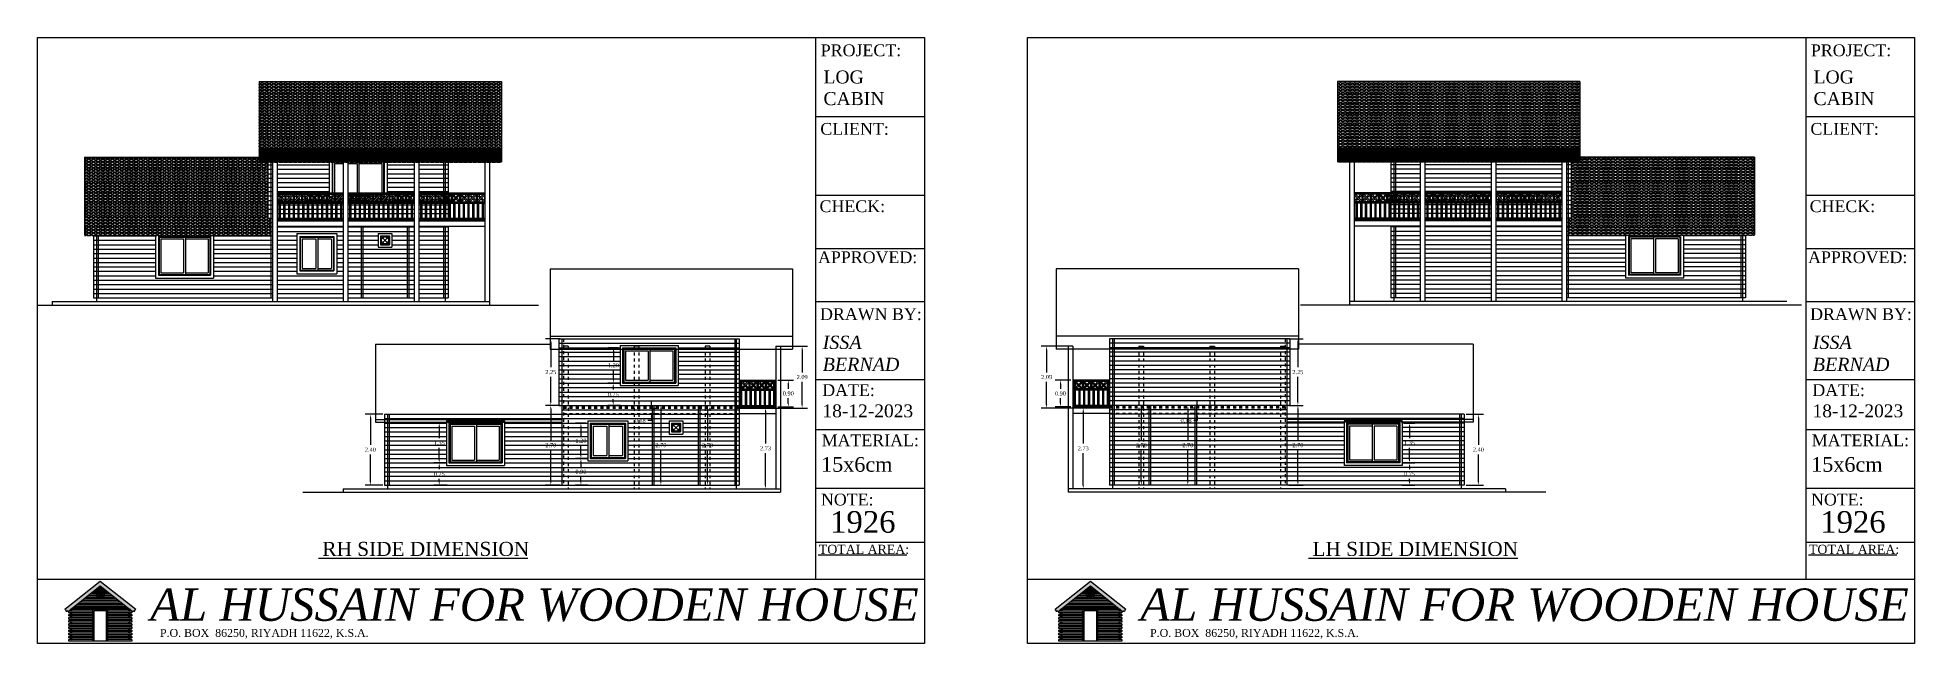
# Model space of a CAD drawing. Header units: inches. Extents: x 86794 to 87086, y 41803 to 41823.
# Drawn here: x 87022.2 to 87085.6, y 41802.7 to 41823.2 of the extents above; entities that cross this region are included whole.
import ezdxf

# ---------------------------------------------------------------- set-up
doc = ezdxf.new("R2010")
doc.units = ezdxf.units.IN
doc.header["$MEASUREMENT"] = 0
doc.linetypes.add('ACAD_ISO03W100', pattern=[30, 12, -18])
doc.styles.get("Standard").update_dxf_attribs({"font": 'times.ttf'})
doc.dimstyles.get("Standard").update_dxf_attribs({"dimtxt": 0.14, "dimasz": 0.12, "dimexe": 0.18, "dimexo": 0.0625, "dimgap": 0.09, "dimtad": 0, "dimtih": 1, "dimtoh": 1, "dimzin": 0, "dimdsep": 46, "dimtxsty": 'Standard', "dimcen": 0.09, "dimadec": 0, "dimazin": 0, "dimtfac": 1, "dimtofl": 0, "dimtmove": 0, "dimatfit": 3, "dimfxl": 1, "dimtolj": 1, "dimtzin": 0, "dimarcsym": 0})

msp = doc.modelspace()

# ---------------------------------------------------------------- texts
at = {"attachment_point": 1}
for s, insert, char_height, width in [('PROJECT:', (87048.653, 41822.991), 0.4, 31.01197), ('PROJECT:', (87082.145, 41822.991), 0.4, 31.01197), ('LOG\\PCABIN', (87048.743, 41822.108), 0.4393, 3.08614), ('LOG\\PCABIN', (87082.235, 41822.108), 0.4393, 3.08614), ('{\\fTimes New Roman|b0|i0|c0|p18;CLIENT:}', (87048.638, 41820.333), 0.39998, 43.39916), ('{\\fTimes New Roman|b0|i0|c0|p18;CLIENT:}', (87082.13, 41820.333), 0.39998, 43.39916), ('{\\fTimes New Roman|b0|i0|c0|p18;CHECK:}', (87048.612, 41817.716), 0.39998, 43.39916), ('{\\fTimes New Roman|b0|i0|c0|p18;CHECK:}', (87082.105, 41817.716), 0.39998, 43.39916), ('{\\fTimes New Roman|b0|i0|c0|p18;APPROVED:}', (87048.559, 41815.99), 0.39998, 39.70562), ('{\\fTimes New Roman|b0|i0|c0|p18;APPROVED:}', (87082.051, 41815.99), 0.39998, 39.70562), ('{\\fTimes New Roman|b0|i0|c0|p18;DRAWN BY:}', (87048.628, 41814.066), 0.39998, 38.70195), ('{\\fTimes New Roman|b0|i0|c0|p18;DRAWN BY:}', (87082.12, 41814.066), 0.39998, 38.70195), ('{\\fTimes New Roman|b0|i1|c0|p18;ISSA \\PBERNAD}', (87048.717, 41813.135), 0.44802, 4.17319), ('{\\fTimes New Roman|b0|i1|c0|p18;ISSA \\PBERNAD}', (87082.209, 41813.135), 0.44802, 4.17319), ('{\\fTimes New Roman|b0|i0|c0|p18;DATE:}', (87048.702, 41811.495), 0.39998, 27.24683), ('{\\fTimes New Roman|b0|i0|c0|p18;DATE:}', (87082.194, 41811.495), 0.39998, 27.24683), ('18-12-2023', (87048.709, 41810.81), 0.4354, 4.39345), ('18-12-2023', (87082.201, 41810.81), 0.4354, 4.39345), ('{\\fTimes New Roman|b0|i0|c0|p18;MATERIAL:}', (87048.684, 41809.796), 0.39998, 29.45603), ('{\\fTimes New Roman|b0|i0|c0|p18;MATERIAL:}', (87082.176, 41809.796), 0.39998, 29.45603), ('15x6cm', (87048.663, 41809.029), 0.496, 4.5356), ('15x6cm', (87082.156, 41809.029), 0.496, 4.5356), ('{\\fTimes New Roman|b0|i0|c0|p18;NOTE:}', (87048.659, 41807.792), 0.39998, 32.89257), ('{\\fTimes New Roman|b0|i0|c0|p18;NOTE:}', (87082.151, 41807.792), 0.39998, 32.89257), ('RH SIDE DIMENSION', (87031.793, 41806.161), 0.47634, 46.09013), ('TOTAL AREA:', (87048.587, 41806.063), 0.30965, 29.96196), ('LH SIDE DIMENSION', (87065.285, 41806.161), 0.47634, 46.09013), ('TOTAL AREA:', (87082.08, 41806.063), 0.30965, 29.96196), ('{\\fTimes New Roman|b0|i1|c0|p18;AL HUSSAIN FOR WOODEN HOUSE}', (87025.968, 41804.585), 1.09481, 34.02638), ('{\\fTimes New Roman|b0|i1|c0|p18;AL HUSSAIN FOR WOODEN HOUSE}', (87059.46, 41804.585), 1.09481, 34.02638), ('{\\fTimes New Roman|b0|i0|c0|p18;P.O. BOX  86250, RIYADH 11622, K.S.A.}', (87026.298, 41803.214), 0.26665, 19.97556), ('{\\fTimes New Roman|b0|i0|c0|p18;P.O. BOX  86250, RIYADH 11622, K.S.A.}', (87059.791, 41803.214), 0.26665, 19.97556)]:
    msp.add_mtext(s, dxfattribs=dict(at, insert=insert, char_height=char_height, width=width))
at = {"ltscale": 5, "char_height": 0.7323, "attachment_point": 1}
for insert in [(87048.969, 41807.202), (87082.462, 41807.202)]:
    msp.add_mtext_dynamic_manual_height_columns('1926', width=9.48656, gutter_width=2.184, heights=[0], dxfattribs=dict(at, insert=insert))

# ---------------------------------------------------------------- blocks, each defined once
blk = doc.blocks.new('*D562')
at = {"color": 0, "lineweight": -2, "ltscale": 0.006, "transparency": 16777216}
for p, q in [((87033.833, 41810.479), (87033.237, 41810.479)), ((87033.417, 41810.359), (87033.417, 41809.441)), ((87033.417, 41808.199), (87033.417, 41809.118)), ((87033.833, 41808.079), (87033.237, 41808.079))]:
    blk.add_line(p, q, dxfattribs=at)
at = {"color": 0, "ltscale": 0.006, "transparency": 16777216}
for points in [[(87033.397, 41810.359), (87033.437, 41810.359), (87033.417, 41810.479)], [(87033.397, 41808.199), (87033.437, 41808.199), (87033.417, 41808.079)]]:
    blk.add_solid(points, dxfattribs=at)
at = {"layer": 'Defpoints', "color": 0, "ltscale": 0.006, "transparency": 16777216}
for p in [(87033.895, 41810.479), (87033.417, 41808.079), (87033.895, 41808.079)]:
    blk.add_point(p, dxfattribs=at)
at = {"color": 0, "ltscale": 0.006, "transparency": 16777216, "insert": (87033.417, 41809.279), "char_height": 0.14, "attachment_point": 5}
blk.add_mtext('\\A1;2.40', dxfattribs=at)
blk = doc.blocks.new('*D563')
at = {"color": 0, "lineweight": -2, "ltscale": 0.006, "transparency": 16777216}
for p, q in [((87035.93, 41810.179), (87035.566, 41810.179)), ((87035.746, 41810.059), (87035.746, 41809.666)), ((87035.93, 41808.829), (87035.566, 41808.829)), ((87035.746, 41808.949), (87035.746, 41809.343))]:
    blk.add_line(p, q, dxfattribs=at)
at = {"color": 0, "ltscale": 0.006, "transparency": 16777216}
for points in [[(87035.726, 41810.059), (87035.766, 41810.059), (87035.746, 41810.179)], [(87035.726, 41808.949), (87035.766, 41808.949), (87035.746, 41808.829)]]:
    blk.add_solid(points, dxfattribs=at)
at = {"layer": 'Defpoints', "color": 0, "ltscale": 0.006, "transparency": 16777216}
for p in [(87035.993, 41810.179), (87035.746, 41808.829), (87035.993, 41808.829)]:
    blk.add_point(p, dxfattribs=at)
at = {"color": 0, "ltscale": 0.006, "transparency": 16777216, "insert": (87035.746, 41809.504), "char_height": 0.14, "attachment_point": 5}
blk.add_mtext('\\A1;1.35', dxfattribs=at)
blk = doc.blocks.new('*D564')
at = {"color": 0, "lineweight": -2, "ltscale": 0.006, "transparency": 16777216}
for p, q in [((87036.01, 41808.829), (87035.566, 41808.829)), ((87035.746, 41808.709), (87035.746, 41808.616)), ((87035.746, 41808.199), (87035.746, 41808.293)), ((87036.01, 41808.079), (87035.566, 41808.079))]:
    blk.add_line(p, q, dxfattribs=at)
at = {"color": 0, "ltscale": 0.006, "transparency": 16777216}
for points in [[(87035.726, 41808.709), (87035.766, 41808.709), (87035.746, 41808.829)], [(87035.726, 41808.199), (87035.766, 41808.199), (87035.746, 41808.079)]]:
    blk.add_solid(points, dxfattribs=at)
at = {"layer": 'Defpoints', "color": 0, "ltscale": 0.006, "transparency": 16777216}
for p in [(87036.073, 41808.829), (87035.746, 41808.079), (87036.073, 41808.079)]:
    blk.add_point(p, dxfattribs=at)
at = {"color": 0, "ltscale": 0.006, "transparency": 16777216, "insert": (87035.746, 41808.454), "char_height": 0.14, "attachment_point": 5}
blk.add_mtext('\\A1;0.75', dxfattribs=at)
blk = doc.blocks.new('*D570')
at = {"color": 0, "lineweight": -2, "ltscale": 0.006, "transparency": 16777216}
for p, q in [((87040.708, 41810.179), (87040.359, 41810.179)), ((87040.539, 41810.059), (87040.539, 41809.741)), ((87040.539, 41809.099), (87040.539, 41809.418)), ((87040.708, 41808.979), (87040.359, 41808.979))]:
    blk.add_line(p, q, dxfattribs=at)
at = {"color": 0, "ltscale": 0.006, "transparency": 16777216}
for points in [[(87040.519, 41810.059), (87040.559, 41810.059), (87040.539, 41810.179)], [(87040.519, 41809.099), (87040.559, 41809.099), (87040.539, 41808.979)]]:
    blk.add_solid(points, dxfattribs=at)
at = {"layer": 'Defpoints', "color": 0, "ltscale": 0.006, "transparency": 16777216}
for p in [(87040.77, 41810.179), (87040.539, 41808.979), (87040.77, 41808.979)]:
    blk.add_point(p, dxfattribs=at)
at = {"color": 0, "ltscale": 0.006, "transparency": 16777216, "insert": (87040.539, 41809.579), "char_height": 0.14, "attachment_point": 5}
blk.add_mtext('\\A1;1.20', dxfattribs=at)
blk = doc.blocks.new('*D571')
at = {"color": 0, "lineweight": -2, "ltscale": 0.006, "transparency": 16777216}
for p, q in [((87040.788, 41808.979), (87040.359, 41808.979)), ((87040.539, 41808.859), (87040.539, 41808.691)), ((87040.539, 41808.199), (87040.539, 41808.368)), ((87040.788, 41808.079), (87040.359, 41808.079))]:
    blk.add_line(p, q, dxfattribs=at)
at = {"color": 0, "ltscale": 0.006, "transparency": 16777216}
for points in [[(87040.519, 41808.859), (87040.559, 41808.859), (87040.539, 41808.979)], [(87040.519, 41808.199), (87040.559, 41808.199), (87040.539, 41808.079)]]:
    blk.add_solid(points, dxfattribs=at)
at = {"layer": 'Defpoints', "color": 0, "ltscale": 0.006, "transparency": 16777216}
for p in [(87040.85, 41808.979), (87040.539, 41808.079), (87040.85, 41808.079)]:
    blk.add_point(p, dxfattribs=at)
at = {"color": 0, "ltscale": 0.006, "transparency": 16777216, "insert": (87040.539, 41808.529), "char_height": 0.14, "attachment_point": 5}
blk.add_mtext('\\A1;0.90', dxfattribs=at)
blk = doc.blocks.new('*D572')
at = {"color": 0, "lineweight": -2, "ltscale": 0.006, "transparency": 16777216}
for p, q in [((87039.833, 41810.779), (87039.34, 41810.779)), ((87039.52, 41810.659), (87039.52, 41809.591)), ((87039.52, 41808.199), (87039.52, 41809.268)), ((87039.833, 41808.079), (87039.34, 41808.079))]:
    blk.add_line(p, q, dxfattribs=at)
at = {"color": 0, "ltscale": 0.006, "transparency": 16777216}
for points in [[(87039.5, 41810.659), (87039.54, 41810.659), (87039.52, 41810.779)], [(87039.5, 41808.199), (87039.54, 41808.199), (87039.52, 41808.079)]]:
    blk.add_solid(points, dxfattribs=at)
at = {"layer": 'Defpoints', "color": 0, "ltscale": 0.006, "transparency": 16777216}
for p in [(87039.895, 41810.779), (87039.52, 41808.079), (87039.895, 41808.079)]:
    blk.add_point(p, dxfattribs=at)
at = {"color": 0, "ltscale": 0.006, "transparency": 16777216, "insert": (87039.52, 41809.429), "char_height": 0.14, "attachment_point": 5}
blk.add_mtext('\\A1;2.70', dxfattribs=at)
blk = doc.blocks.new('*D573')
at = {"color": 0, "lineweight": -2, "ltscale": 0.006, "transparency": 16777216}
for p, q in [((87039.833, 41813.029), (87039.34, 41813.029)), ((87039.52, 41812.909), (87039.52, 41812.066)), ((87039.52, 41810.899), (87039.52, 41811.743)), ((87039.833, 41810.779), (87039.34, 41810.779))]:
    blk.add_line(p, q, dxfattribs=at)
at = {"color": 0, "ltscale": 0.006, "transparency": 16777216}
for points in [[(87039.5, 41812.909), (87039.54, 41812.909), (87039.52, 41813.029)], [(87039.5, 41810.899), (87039.54, 41810.899), (87039.52, 41810.779)]]:
    blk.add_solid(points, dxfattribs=at)
at = {"layer": 'Defpoints', "color": 0, "ltscale": 0.006, "transparency": 16777216}
for p in [(87039.52, 41813.029), (87039.895, 41813.029), (87039.895, 41810.779)]:
    blk.add_point(p, dxfattribs=at)
at = {"color": 0, "ltscale": 0.006, "transparency": 16777216, "insert": (87039.52, 41811.904), "char_height": 0.14, "attachment_point": 5}
blk.add_mtext('\\A1;2.25', dxfattribs=at)
blk = doc.blocks.new('*D574')
at = {"color": 0, "lineweight": -2, "ltscale": 0.006, "transparency": 16777216}
for p, q in [((87041.803, 41812.729), (87041.459, 41812.729)), ((87041.639, 41812.609), (87041.639, 41812.291)), ((87041.639, 41811.649), (87041.639, 41811.968)), ((87041.803, 41811.529), (87041.459, 41811.529))]:
    blk.add_line(p, q, dxfattribs=at)
at = {"color": 0, "ltscale": 0.006, "transparency": 16777216}
for points in [[(87041.619, 41812.609), (87041.659, 41812.609), (87041.639, 41812.729)], [(87041.619, 41811.649), (87041.659, 41811.649), (87041.639, 41811.529)]]:
    blk.add_solid(points, dxfattribs=at)
at = {"layer": 'Defpoints', "color": 0, "ltscale": 0.006, "transparency": 16777216}
for p in [(87041.865, 41812.729), (87041.639, 41811.529), (87041.865, 41811.529)]:
    blk.add_point(p, dxfattribs=at)
at = {"color": 0, "ltscale": 0.006, "transparency": 16777216, "insert": (87041.639, 41812.129), "char_height": 0.14, "attachment_point": 5}
blk.add_mtext('\\A1;1.20', dxfattribs=at)
blk = doc.blocks.new('*D575')
at = {"color": 0, "lineweight": -2, "ltscale": 0.006, "transparency": 16777216}
for p, q in [((87041.883, 41811.529), (87041.451, 41811.529)), ((87041.631, 41811.409), (87041.631, 41811.316)), ((87041.883, 41810.779), (87041.451, 41810.779)), ((87041.631, 41810.899), (87041.631, 41810.993))]:
    blk.add_line(p, q, dxfattribs=at)
at = {"color": 0, "ltscale": 0.006, "transparency": 16777216}
for points in [[(87041.611, 41811.409), (87041.651, 41811.409), (87041.631, 41811.529)], [(87041.611, 41810.899), (87041.651, 41810.899), (87041.631, 41810.779)]]:
    blk.add_solid(points, dxfattribs=at)
at = {"layer": 'Defpoints', "color": 0, "ltscale": 0.006, "transparency": 16777216}
for p in [(87041.945, 41811.529), (87041.631, 41810.779), (87041.945, 41810.779)]:
    blk.add_point(p, dxfattribs=at)
at = {"color": 0, "ltscale": 0.006, "transparency": 16777216, "insert": (87041.631, 41811.154), "char_height": 0.14, "attachment_point": 5}
blk.add_mtext('\\A1;0.75', dxfattribs=at)
blk = doc.blocks.new('*D576')
at = {"color": 0, "lineweight": -2, "ltscale": 0.006, "transparency": 16777216}
for p, q in [((87043.068, 41810.779), (87043.424, 41810.779)), ((87043.244, 41810.659), (87043.244, 41809.591)), ((87043.244, 41808.199), (87043.244, 41809.268)), ((87043.068, 41808.079), (87043.424, 41808.079))]:
    blk.add_line(p, q, dxfattribs=at)
at = {"color": 0, "ltscale": 0.006, "transparency": 16777216}
for points in [[(87043.224, 41810.659), (87043.264, 41810.659), (87043.244, 41810.779)], [(87043.224, 41808.199), (87043.264, 41808.199), (87043.244, 41808.079)]]:
    blk.add_solid(points, dxfattribs=at)
at = {"layer": 'Defpoints', "color": 0, "ltscale": 0.006, "transparency": 16777216}
for p in [(87043.005, 41810.779), (87043.005, 41808.079), (87043.244, 41808.079)]:
    blk.add_point(p, dxfattribs=at)
at = {"color": 0, "ltscale": 0.006, "transparency": 16777216, "insert": (87043.244, 41809.429), "char_height": 0.14, "attachment_point": 5}
blk.add_mtext('\\A1;2.70', dxfattribs=at)
blk = doc.blocks.new('*D565')
at = {"color": 0, "lineweight": -2, "ltscale": 0.006, "transparency": 16777216}
for p, q in [((87044.623, 41810.779), (87044.998, 41810.779)), ((87044.818, 41810.659), (87044.818, 41809.591)), ((87044.818, 41808.199), (87044.818, 41809.268)), ((87044.623, 41808.079), (87044.998, 41808.079))]:
    blk.add_line(p, q, dxfattribs=at)
at = {"color": 0, "ltscale": 0.006, "transparency": 16777216}
for points in [[(87044.798, 41810.659), (87044.838, 41810.659), (87044.818, 41810.779)], [(87044.798, 41808.199), (87044.838, 41808.199), (87044.818, 41808.079)]]:
    blk.add_solid(points, dxfattribs=at)
at = {"layer": 'Defpoints', "color": 0, "ltscale": 0.006, "transparency": 16777216}
for p in [(87044.56, 41810.779), (87044.56, 41808.079), (87044.818, 41808.079)]:
    blk.add_point(p, dxfattribs=at)
at = {"color": 0, "ltscale": 0.006, "transparency": 16777216, "insert": (87044.818, 41809.429), "char_height": 0.14, "attachment_point": 5}
blk.add_mtext('\\A1;2.70', dxfattribs=at)
blk = doc.blocks.new('*D566')
at = {"color": 0, "lineweight": -2, "ltscale": 0.006, "transparency": 16777216}
for p, q in [((87042.923, 41810.809), (87042.923, 41810.929)), ((87042.985, 41810.689), (87043.103, 41810.689)), ((87042.923, 41810.269), (87042.803, 41810.269)), ((87042.923, 41810.389), (87042.923, 41810.269)), ((87042.985, 41810.509), (87043.103, 41810.509))]:
    blk.add_line(p, q, dxfattribs=at)
at = {"color": 0, "ltscale": 0.006, "transparency": 16777216}
for points in [[(87042.903, 41810.809), (87042.943, 41810.809), (87042.923, 41810.689)], [(87042.903, 41810.389), (87042.943, 41810.389), (87042.923, 41810.509)]]:
    blk.add_solid(points, dxfattribs=at)
at = {"layer": 'Defpoints', "color": 0, "ltscale": 0.006, "transparency": 16777216}
for p in [(87042.923, 41810.689), (87042.923, 41810.509), (87042.923, 41810.509)]:
    blk.add_point(p, dxfattribs=at)
at = {"color": 0, "ltscale": 0.006, "transparency": 16777216, "insert": (87042.542, 41810.269), "char_height": 0.14, "attachment_point": 5}
blk.add_mtext('\\A1;0.18', dxfattribs=at)
blk = doc.blocks.new('*D567')
at = {"color": 0, "lineweight": -2, "ltscale": 0.006, "transparency": 16777216}
for p, q in [((87047.198, 41811.629), (87047.734, 41811.629)), ((87047.554, 41811.509), (87047.554, 41811.341)), ((87047.198, 41810.729), (87047.734, 41810.729)), ((87047.554, 41810.849), (87047.554, 41811.018))]:
    blk.add_line(p, q, dxfattribs=at)
at = {"color": 0, "ltscale": 0.006, "transparency": 16777216}
for points in [[(87047.534, 41811.509), (87047.574, 41811.509), (87047.554, 41811.629)], [(87047.534, 41810.849), (87047.574, 41810.849), (87047.554, 41810.729)]]:
    blk.add_solid(points, dxfattribs=at)
at = {"layer": 'Defpoints', "color": 0, "ltscale": 0.006, "transparency": 16777216}
for p in [(87047.135, 41811.629), (87047.135, 41810.729), (87047.554, 41810.729)]:
    blk.add_point(p, dxfattribs=at)
at = {"color": 0, "ltscale": 0.006, "transparency": 16777216, "insert": (87047.554, 41811.179), "char_height": 0.14, "attachment_point": 5}
blk.add_mtext('\\A1;0.90', dxfattribs=at)
blk = doc.blocks.new('*D568')
at = {"color": 0, "lineweight": -2, "ltscale": 0.006, "transparency": 16777216}
for p, q in [((87047.198, 41812.779), (87048.202, 41812.779)), ((87048.022, 41812.659), (87048.022, 41811.896)), ((87048.022, 41810.809), (87048.022, 41811.573)), ((87045.958, 41810.689), (87048.202, 41810.689))]:
    blk.add_line(p, q, dxfattribs=at)
at = {"color": 0, "ltscale": 0.006, "transparency": 16777216}
for points in [[(87048.002, 41812.659), (87048.042, 41812.659), (87048.022, 41812.779)], [(87048.002, 41810.809), (87048.042, 41810.809), (87048.022, 41810.689)]]:
    blk.add_solid(points, dxfattribs=at)
at = {"layer": 'Defpoints', "color": 0, "ltscale": 0.006, "transparency": 16777216}
for p in [(87047.135, 41812.779), (87045.895, 41810.689), (87048.022, 41810.689)]:
    blk.add_point(p, dxfattribs=at)
at = {"color": 0, "ltscale": 0.006, "transparency": 16777216, "insert": (87048.022, 41811.734), "char_height": 0.14, "attachment_point": 5}
blk.add_mtext('\\A1;2.09', dxfattribs=at)
blk = doc.blocks.new('*D569')
at = {"color": 0, "lineweight": -2, "ltscale": 0.006, "transparency": 16777216}
for p, q in [((87045.958, 41810.689), (87046.962, 41810.689)), ((87046.782, 41810.569), (87046.782, 41809.486)), ((87046.782, 41808.079), (87046.782, 41809.163)), ((87045.958, 41807.959), (87046.962, 41807.959))]:
    blk.add_line(p, q, dxfattribs=at)
at = {"color": 0, "ltscale": 0.006, "transparency": 16777216}
for points in [[(87046.762, 41810.569), (87046.802, 41810.569), (87046.782, 41810.689)], [(87046.762, 41808.079), (87046.802, 41808.079), (87046.782, 41807.959)]]:
    blk.add_solid(points, dxfattribs=at)
at = {"layer": 'Defpoints', "color": 0, "ltscale": 0.006, "transparency": 16777216}
for p in [(87045.895, 41810.689), (87045.895, 41807.959), (87046.782, 41807.959)]:
    blk.add_point(p, dxfattribs=at)
at = {"color": 0, "ltscale": 0.006, "transparency": 16777216, "insert": (87046.782, 41809.324), "char_height": 0.14, "attachment_point": 5}
blk.add_mtext('\\A1;2.73', dxfattribs=at)
blk = doc.blocks.new('*D577')
at = {"color": 0, "lineweight": -2, "ltscale": 0.006, "transparency": 16777216}
for p, q in [((87070.48, 41810.479), (87071.076, 41810.479)), ((87070.896, 41810.359), (87070.896, 41809.441)), ((87070.896, 41808.199), (87070.896, 41809.118)), ((87070.48, 41808.079), (87071.076, 41808.079))]:
    blk.add_line(p, q, dxfattribs=at)
at = {"color": 0, "ltscale": 0.006, "transparency": 16777216}
for points in [[(87070.876, 41810.359), (87070.916, 41810.359), (87070.896, 41810.479)], [(87070.876, 41808.199), (87070.916, 41808.199), (87070.896, 41808.079)]]:
    blk.add_solid(points, dxfattribs=at)
at = {"layer": 'Defpoints', "color": 0, "ltscale": 0.006, "transparency": 16777216}
for p in [(87070.418, 41810.479), (87070.418, 41808.079), (87070.896, 41808.079)]:
    blk.add_point(p, dxfattribs=at)
at = {"color": 0, "ltscale": 0.006, "transparency": 16777216, "insert": (87070.896, 41809.279), "char_height": 0.14, "attachment_point": 5}
blk.add_mtext('\\A1;2.40', dxfattribs=at)
blk = doc.blocks.new('*D578')
at = {"color": 0, "lineweight": -2, "ltscale": 0.006, "transparency": 16777216}
for p, q in [((87068.383, 41810.179), (87068.747, 41810.179)), ((87068.567, 41810.059), (87068.567, 41809.666)), ((87068.383, 41808.829), (87068.747, 41808.829)), ((87068.567, 41808.949), (87068.567, 41809.343))]:
    blk.add_line(p, q, dxfattribs=at)
at = {"color": 0, "ltscale": 0.006, "transparency": 16777216}
for points in [[(87068.547, 41810.059), (87068.587, 41810.059), (87068.567, 41810.179)], [(87068.547, 41808.949), (87068.587, 41808.949), (87068.567, 41808.829)]]:
    blk.add_solid(points, dxfattribs=at)
at = {"layer": 'Defpoints', "color": 0, "ltscale": 0.006, "transparency": 16777216}
for p in [(87068.32, 41810.179), (87068.32, 41808.829), (87068.567, 41808.829)]:
    blk.add_point(p, dxfattribs=at)
at = {"color": 0, "ltscale": 0.006, "transparency": 16777216, "insert": (87068.567, 41809.504), "char_height": 0.14, "attachment_point": 5}
blk.add_mtext('\\A1;1.35', dxfattribs=at)
blk = doc.blocks.new('*D579')
at = {"color": 0, "lineweight": -2, "ltscale": 0.006, "transparency": 16777216}
for p, q in [((87068.303, 41808.829), (87068.747, 41808.829)), ((87068.567, 41808.709), (87068.567, 41808.616)), ((87068.567, 41808.199), (87068.567, 41808.293)), ((87068.303, 41808.079), (87068.747, 41808.079))]:
    blk.add_line(p, q, dxfattribs=at)
at = {"color": 0, "ltscale": 0.006, "transparency": 16777216}
for points in [[(87068.547, 41808.709), (87068.587, 41808.709), (87068.567, 41808.829)], [(87068.547, 41808.199), (87068.587, 41808.199), (87068.567, 41808.079)]]:
    blk.add_solid(points, dxfattribs=at)
at = {"layer": 'Defpoints', "color": 0, "ltscale": 0.006, "transparency": 16777216}
for p in [(87068.24, 41808.829), (87068.24, 41808.079), (87068.567, 41808.079)]:
    blk.add_point(p, dxfattribs=at)
at = {"color": 0, "ltscale": 0.006, "transparency": 16777216, "insert": (87068.567, 41808.454), "char_height": 0.14, "attachment_point": 5}
blk.add_mtext('\\A1;0.75', dxfattribs=at)
blk = doc.blocks.new('*D585')
at = {"color": 0, "lineweight": -2, "ltscale": 0.006, "transparency": 16777216}
for p, q in [((87064.48, 41810.779), (87064.972, 41810.779)), ((87064.792, 41810.659), (87064.792, 41809.591)), ((87064.792, 41808.199), (87064.792, 41809.268)), ((87064.48, 41808.079), (87064.972, 41808.079))]:
    blk.add_line(p, q, dxfattribs=at)
at = {"color": 0, "ltscale": 0.006, "transparency": 16777216}
for points in [[(87064.772, 41810.659), (87064.812, 41810.659), (87064.792, 41810.779)], [(87064.772, 41808.199), (87064.812, 41808.199), (87064.792, 41808.079)]]:
    blk.add_solid(points, dxfattribs=at)
at = {"layer": 'Defpoints', "color": 0, "ltscale": 0.006, "transparency": 16777216}
for p in [(87064.418, 41810.779), (87064.418, 41808.079), (87064.792, 41808.079)]:
    blk.add_point(p, dxfattribs=at)
at = {"color": 0, "ltscale": 0.006, "transparency": 16777216, "insert": (87064.792, 41809.429), "char_height": 0.14, "attachment_point": 5}
blk.add_mtext('\\A1;2.70', dxfattribs=at)
blk = doc.blocks.new('*D586')
at = {"color": 0, "lineweight": -2, "ltscale": 0.006, "transparency": 16777216}
for p, q in [((87064.48, 41813.029), (87064.972, 41813.029)), ((87064.792, 41812.909), (87064.792, 41812.066)), ((87064.792, 41810.899), (87064.792, 41811.743)), ((87064.48, 41810.779), (87064.972, 41810.779))]:
    blk.add_line(p, q, dxfattribs=at)
at = {"color": 0, "ltscale": 0.006, "transparency": 16777216}
for points in [[(87064.772, 41812.909), (87064.812, 41812.909), (87064.792, 41813.029)], [(87064.772, 41810.899), (87064.812, 41810.899), (87064.792, 41810.779)]]:
    blk.add_solid(points, dxfattribs=at)
at = {"layer": 'Defpoints', "color": 0, "ltscale": 0.006, "transparency": 16777216}
for p in [(87064.418, 41813.029), (87064.792, 41813.029), (87064.418, 41810.779)]:
    blk.add_point(p, dxfattribs=at)
at = {"color": 0, "ltscale": 0.006, "transparency": 16777216, "insert": (87064.792, 41811.904), "char_height": 0.14, "attachment_point": 5}
blk.add_mtext('\\A1;2.25', dxfattribs=at)
blk = doc.blocks.new('*D589')
at = {"color": 0, "lineweight": -2, "ltscale": 0.006, "transparency": 16777216}
for p, q in [((87061.245, 41810.779), (87060.889, 41810.779)), ((87061.069, 41810.659), (87061.069, 41809.591)), ((87061.069, 41808.199), (87061.069, 41809.268)), ((87061.245, 41808.079), (87060.889, 41808.079))]:
    blk.add_line(p, q, dxfattribs=at)
at = {"color": 0, "ltscale": 0.006, "transparency": 16777216}
for points in [[(87061.049, 41810.659), (87061.089, 41810.659), (87061.069, 41810.779)], [(87061.049, 41808.199), (87061.089, 41808.199), (87061.069, 41808.079)]]:
    blk.add_solid(points, dxfattribs=at)
at = {"layer": 'Defpoints', "color": 0, "ltscale": 0.006, "transparency": 16777216}
for p in [(87061.308, 41810.779), (87061.069, 41808.079), (87061.308, 41808.079)]:
    blk.add_point(p, dxfattribs=at)
at = {"color": 0, "ltscale": 0.006, "transparency": 16777216, "insert": (87061.069, 41809.429), "char_height": 0.14, "attachment_point": 5}
blk.add_mtext('\\A1;2.70', dxfattribs=at)
blk = doc.blocks.new('*D590')
at = {"color": 0, "lineweight": -2, "ltscale": 0.006, "transparency": 16777216}
for p, q in [((87059.69, 41810.779), (87059.315, 41810.779)), ((87059.495, 41810.659), (87059.495, 41809.591)), ((87059.495, 41808.199), (87059.495, 41809.268)), ((87059.69, 41808.079), (87059.315, 41808.079))]:
    blk.add_line(p, q, dxfattribs=at)
at = {"color": 0, "ltscale": 0.006, "transparency": 16777216}
for points in [[(87059.475, 41810.659), (87059.515, 41810.659), (87059.495, 41810.779)], [(87059.475, 41808.199), (87059.515, 41808.199), (87059.495, 41808.079)]]:
    blk.add_solid(points, dxfattribs=at)
at = {"layer": 'Defpoints', "color": 0, "ltscale": 0.006, "transparency": 16777216}
for p in [(87059.753, 41810.779), (87059.495, 41808.079), (87059.753, 41808.079)]:
    blk.add_point(p, dxfattribs=at)
at = {"color": 0, "ltscale": 0.006, "transparency": 16777216, "insert": (87059.495, 41809.429), "char_height": 0.14, "attachment_point": 5}
blk.add_mtext('\\A1;2.70', dxfattribs=at)
blk = doc.blocks.new('*D591')
at = {"color": 0, "lineweight": -2, "ltscale": 0.006, "transparency": 16777216}
for p, q in [((87061.328, 41810.689), (87061.21, 41810.689)), ((87061.39, 41810.809), (87061.39, 41810.929)), ((87061.328, 41810.509), (87061.21, 41810.509)), ((87061.39, 41810.269), (87061.27, 41810.269)), ((87061.39, 41810.389), (87061.39, 41810.269))]:
    blk.add_line(p, q, dxfattribs=at)
at = {"color": 0, "ltscale": 0.006, "transparency": 16777216}
for points in [[(87061.37, 41810.809), (87061.41, 41810.809), (87061.39, 41810.689)], [(87061.37, 41810.389), (87061.41, 41810.389), (87061.39, 41810.509)]]:
    blk.add_solid(points, dxfattribs=at)
at = {"layer": 'Defpoints', "color": 0, "ltscale": 0.006, "transparency": 16777216}
for p in [(87061.39, 41810.689), (87061.39, 41810.509), (87061.39, 41810.509)]:
    blk.add_point(p, dxfattribs=at)
at = {"color": 0, "ltscale": 0.006, "transparency": 16777216, "insert": (87061.009, 41810.269), "char_height": 0.14, "attachment_point": 5}
blk.add_mtext('\\A1;0.18', dxfattribs=at)
blk = doc.blocks.new('*D580')
at = {"color": 0, "lineweight": -2, "ltscale": 0.006, "transparency": 16777216}
for p, q in [((87057.115, 41811.629), (87056.579, 41811.629)), ((87056.759, 41811.509), (87056.759, 41811.341)), ((87057.115, 41810.729), (87056.579, 41810.729)), ((87056.759, 41810.849), (87056.759, 41811.018))]:
    blk.add_line(p, q, dxfattribs=at)
at = {"color": 0, "ltscale": 0.006, "transparency": 16777216}
for points in [[(87056.739, 41811.509), (87056.779, 41811.509), (87056.759, 41811.629)], [(87056.739, 41810.849), (87056.779, 41810.849), (87056.759, 41810.729)]]:
    blk.add_solid(points, dxfattribs=at)
at = {"layer": 'Defpoints', "color": 0, "ltscale": 0.006, "transparency": 16777216}
for p in [(87057.178, 41811.629), (87056.759, 41810.729), (87057.178, 41810.729)]:
    blk.add_point(p, dxfattribs=at)
at = {"color": 0, "ltscale": 0.006, "transparency": 16777216, "insert": (87056.759, 41811.179), "char_height": 0.14, "attachment_point": 5}
blk.add_mtext('\\A1;0.90', dxfattribs=at)
blk = doc.blocks.new('*D581')
at = {"color": 0, "lineweight": -2, "ltscale": 0.006, "transparency": 16777216}
for p, q in [((87057.115, 41812.779), (87056.111, 41812.779)), ((87056.291, 41812.659), (87056.291, 41811.896)), ((87056.291, 41810.809), (87056.291, 41811.573)), ((87058.355, 41810.689), (87056.111, 41810.689))]:
    blk.add_line(p, q, dxfattribs=at)
at = {"color": 0, "ltscale": 0.006, "transparency": 16777216}
for points in [[(87056.271, 41812.659), (87056.311, 41812.659), (87056.291, 41812.779)], [(87056.271, 41810.809), (87056.311, 41810.809), (87056.291, 41810.689)]]:
    blk.add_solid(points, dxfattribs=at)
at = {"layer": 'Defpoints', "color": 0, "ltscale": 0.006, "transparency": 16777216}
for p in [(87057.178, 41812.779), (87056.291, 41810.689), (87058.418, 41810.689)]:
    blk.add_point(p, dxfattribs=at)
at = {"color": 0, "ltscale": 0.006, "transparency": 16777216, "insert": (87056.291, 41811.734), "char_height": 0.14, "attachment_point": 5}
blk.add_mtext('\\A1;2.09', dxfattribs=at)
blk = doc.blocks.new('*D582')
at = {"color": 0, "lineweight": -2, "ltscale": 0.006, "transparency": 16777216}
for p, q in [((87058.355, 41810.689), (87057.351, 41810.689)), ((87057.531, 41810.569), (87057.531, 41809.486)), ((87057.531, 41808.079), (87057.531, 41809.163)), ((87058.355, 41807.959), (87057.351, 41807.959))]:
    blk.add_line(p, q, dxfattribs=at)
at = {"color": 0, "ltscale": 0.006, "transparency": 16777216}
for points in [[(87057.511, 41810.569), (87057.551, 41810.569), (87057.531, 41810.689)], [(87057.511, 41808.079), (87057.551, 41808.079), (87057.531, 41807.959)]]:
    blk.add_solid(points, dxfattribs=at)
at = {"layer": 'Defpoints', "color": 0, "ltscale": 0.006, "transparency": 16777216}
for p in [(87058.418, 41810.689), (87057.531, 41807.959), (87058.418, 41807.959)]:
    blk.add_point(p, dxfattribs=at)
at = {"color": 0, "ltscale": 0.006, "transparency": 16777216, "insert": (87057.531, 41809.324), "char_height": 0.14, "attachment_point": 5}
blk.add_mtext('\\A1;2.73', dxfattribs=at)

# ---------------------------------------------------------------- dimensions: what is measured, and where the dimension line sits
at = {"ltscale": 0.006}
for base, p1, p2, picture, middle in [((87039.52, 41813.029), (87039.895, 41810.779), (87039.895, 41813.029), '*D573', (87039.52, 41811.904)), ((87041.639, 41811.529), (87041.865, 41812.729), (87041.865, 41811.529), '*D574', (87041.639, 41812.129)), ((87048.022, 41810.689), (87047.135, 41812.779), (87045.895, 41810.689), '*D568', (87048.022, 41811.734)), ((87056.291, 41810.689), (87057.178, 41812.779), (87058.418, 41810.689), '*D581', (87056.291, 41811.734)), ((87064.792, 41813.029), (87064.418, 41810.779), (87064.418, 41813.029), '*D586', (87064.792, 41811.904)), ((87041.631, 41810.779), (87041.945, 41811.529), (87041.945, 41810.779), '*D575', (87041.631, 41811.154)), ((87047.554, 41810.729), (87047.135, 41811.629), (87047.135, 41810.729), '*D567', (87047.554, 41811.179)), ((87056.759, 41810.729), (87057.178, 41811.629), (87057.178, 41810.729), '*D580', (87056.759, 41811.179)), ((87039.52, 41808.079), (87039.895, 41810.779), (87039.895, 41808.079), '*D572', (87039.52, 41809.429)), ((87042.923, 41810.509), (87042.923, 41810.689), (87042.923, 41810.509), '*D566', (87042.542, 41810.269)), ((87043.244, 41808.079), (87043.005, 41810.779), (87043.005, 41808.079), '*D576', (87043.244, 41809.429)), ((87044.818, 41808.079), (87044.56, 41810.779), (87044.56, 41808.079), '*D565', (87044.818, 41809.429)), ((87046.782, 41807.959), (87045.895, 41810.689), (87045.895, 41807.959), '*D569', (87046.782, 41809.324)), ((87057.531, 41807.959), (87058.418, 41810.689), (87058.418, 41807.959), '*D582', (87057.531, 41809.324)), ((87059.495, 41808.079), (87059.753, 41810.779), (87059.753, 41808.079), '*D590', (87059.495, 41809.429)), ((87061.39, 41810.509), (87061.39, 41810.689), (87061.39, 41810.509), '*D591', (87061.009, 41810.269)), ((87061.069, 41808.079), (87061.308, 41810.779), (87061.308, 41808.079), '*D589', (87061.069, 41809.429)), ((87064.792, 41808.079), (87064.418, 41810.779), (87064.418, 41808.079), '*D585', (87064.792, 41809.429)), ((87033.417, 41808.079), (87033.895, 41810.479), (87033.895, 41808.079), '*D562', (87033.417, 41809.279)), ((87035.746, 41808.829), (87035.993, 41810.179), (87035.993, 41808.829), '*D563', (87035.746, 41809.504)), ((87040.539, 41808.979), (87040.77, 41810.179), (87040.77, 41808.979), '*D570', (87040.539, 41809.579)), ((87068.567, 41808.829), (87068.32, 41810.179), (87068.32, 41808.829), '*D578', (87068.567, 41809.504)), ((87070.896, 41808.079), (87070.418, 41810.479), (87070.418, 41808.079), '*D577', (87070.896, 41809.279)), ((87035.746, 41808.079), (87036.073, 41808.829), (87036.073, 41808.079), '*D564', (87035.746, 41808.454)), ((87040.539, 41808.079), (87040.85, 41808.979), (87040.85, 41808.079), '*D571', (87040.539, 41808.529)), ((87068.567, 41808.079), (87068.24, 41808.829), (87068.24, 41808.079), '*D579', (87068.567, 41808.454))]:
    dim = msp.add_linear_dim(base=base, p1=p1, p2=p2, angle=90, dimstyle='Standard', dxfattribs=at)
    dim.commit()
    dim.dimension.update_dxf_attribs({"geometry": picture, "text_midpoint": middle})

# ---------------------------------------------------------------- hatches: boundary and pattern name
h = msp.add_hatch(color=29)
h.paths.add_polyline_path([(87023.323, 41802.911), (87023.291, 41802.911, 0.8), (87023.291, 41802.857), (87023.323, 41802.857)])
h.paths.add_polyline_path([(87023.323, 41803.017), (87023.291, 41803.017, 0.8), (87023.291, 41802.964), (87023.323, 41802.964)])
h.paths.add_polyline_path([(87023.323, 41803.123), (87023.291, 41803.123, 0.8), (87023.291, 41803.07), (87023.323, 41803.07)])
h.paths.add_polyline_path([(87023.323, 41803.23), (87023.291, 41803.23, 0.8), (87023.291, 41803.177), (87023.323, 41803.177)])
h.paths.add_polyline_path([(87023.323, 41803.336), (87023.291, 41803.336, 0.8), (87023.291, 41803.283), (87023.323, 41803.283)])
h.paths.add_polyline_path([(87023.323, 41803.443), (87023.291, 41803.443, 0.8), (87023.291, 41803.389), (87023.323, 41803.389)])
h.paths.add_polyline_path([(87023.323, 41803.549), (87023.291, 41803.549, 0.8), (87023.291, 41803.496), (87023.323, 41803.496)])
h.paths.add_polyline_path([(87023.323, 41803.655), (87023.291, 41803.655, 0.8), (87023.291, 41803.602), (87023.323, 41803.602)])
h.paths.add_polyline_path([(87023.323, 41803.762), (87023.291, 41803.762, 0.8), (87023.291, 41803.709), (87023.323, 41803.709)])
h.paths.add_polyline_path([(87023.323, 41803.868), (87023.291, 41803.868, 0.8), (87023.291, 41803.815), (87023.323, 41803.815)], flags=17)
h.paths.add_polyline_path([(87025.271, 41802.911), (87025.239, 41802.911), (87025.239, 41802.857), (87025.271, 41802.857, 0.8)])
h.paths.add_polyline_path([(87025.271, 41803.017), (87025.239, 41803.017), (87025.239, 41802.964), (87025.271, 41802.964, 0.8)])
h.paths.add_polyline_path([(87025.271, 41803.123), (87025.239, 41803.123), (87025.239, 41803.07), (87025.271, 41803.07, 0.8)])
h.paths.add_polyline_path([(87025.271, 41803.23), (87025.239, 41803.23), (87025.239, 41803.177), (87025.271, 41803.177, 0.8)])
h.paths.add_polyline_path([(87025.271, 41803.336), (87025.239, 41803.336), (87025.239, 41803.283), (87025.271, 41803.283, 0.8)])
h.paths.add_polyline_path([(87025.271, 41803.443), (87025.239, 41803.443), (87025.239, 41803.389), (87025.271, 41803.389, 0.8)])
h.paths.add_polyline_path([(87025.271, 41803.549), (87025.239, 41803.549), (87025.239, 41803.496), (87025.271, 41803.496, 0.8)])
h.paths.add_polyline_path([(87025.271, 41803.655), (87025.239, 41803.655), (87025.239, 41803.602), (87025.271, 41803.602, 0.8)])
h.paths.add_polyline_path([(87025.271, 41803.762), (87025.239, 41803.762), (87025.239, 41803.709), (87025.271, 41803.709, 0.8)])
h.paths.add_polyline_path([(87025.271, 41803.868), (87025.239, 41803.868), (87025.239, 41803.815), (87025.271, 41803.815, 0.8)], flags=17)
h.paths.add_polyline_path([(87024.536, 41803.884), (87024.026, 41803.884), (87024.026, 41802.804), (87024.068, 41802.804), (87024.068, 41803.842), (87024.494, 41803.842), (87024.494, 41802.804), (87024.536, 41802.804)])
h.paths.add_polyline_path([(87024.424, 41804.405, 1), (87024.138, 41804.405, 1)], flags=17)
h.paths.add_polyline_path([(87024.175, 41804.405, -1), (87024.387, 41804.405, -1)], flags=16)
h.paths.add_polyline_path([(87024.281, 41804.827), (87023.084, 41803.882), (87023.11, 41803.849, 0.515525), (87023.16, 41803.819, -0.382112), (87023.191, 41803.81), (87024.281, 41804.671), (87025.371, 41803.81, -0.382112), (87025.402, 41803.819, 0.515525), (87025.452, 41803.849), (87025.478, 41803.882)])
h = msp.add_hatch(color=39)
h.paths.add_polyline_path([(87024.151, 41804.347), (87023.871, 41804.347), (87023.803, 41804.294), (87024.192, 41804.294, -0.119403)])
h.paths.add_polyline_path([(87024.691, 41804.347), (87024.411, 41804.347, -0.119403), (87024.37, 41804.294), (87024.759, 41804.294)])
h = msp.add_hatch(color=31)
h.paths.add_polyline_path([(87024.151, 41804.347, -0.096512), (87024.138, 41804.4), (87023.938, 41804.4), (87023.871, 41804.347)])
h.paths.add_polyline_path([(87024.424, 41804.4, -0.096512), (87024.411, 41804.347), (87024.691, 41804.347), (87024.624, 41804.4)])
h = msp.add_hatch(color=39)
h.paths.add_polyline_path([(87024.147, 41804.454), (87024.005, 41804.454), (87023.938, 41804.4), (87024.138, 41804.4, -0.008848), (87024.138, 41804.405, -0.086203)])
h.paths.add_polyline_path([(87024.557, 41804.454), (87024.415, 41804.454, -0.086203), (87024.424, 41804.405, -0.008848), (87024.424, 41804.4), (87024.624, 41804.4)])
h = msp.add_hatch(color=31)
h.paths.add_polyline_path([(87024.147, 41804.454, -0.111783), (87024.18, 41804.507), (87024.073, 41804.507), (87024.005, 41804.454)])
h.paths.add_polyline_path([(87024.382, 41804.507, -0.111783), (87024.415, 41804.454), (87024.557, 41804.454), (87024.489, 41804.507)])
for color, points in [(39, [(87024.382, 41804.507), (87024.489, 41804.507), (87024.422, 41804.56), (87024.14, 41804.56), (87024.073, 41804.507), (87024.18, 41804.507, -0.411961)]), (31, [(87024.354, 41804.613), (87024.208, 41804.613), (87024.14, 41804.56), (87024.422, 41804.56)]), (39, [(87024.287, 41804.666), (87024.275, 41804.666), (87024.208, 41804.613), (87024.354, 41804.613)]), (39, [(87057.874, 41804.507), (87057.982, 41804.507), (87057.914, 41804.56), (87057.633, 41804.56), (87057.565, 41804.507), (87057.673, 41804.507, -0.411961)]), (31, [(87057.847, 41804.613), (87057.7, 41804.613), (87057.633, 41804.56), (87057.914, 41804.56)]), (39, [(87057.779, 41804.666), (87057.767, 41804.666), (87057.7, 41804.613), (87057.847, 41804.613)]), (39, [(87025.231, 41803.921), (87023.331, 41803.921), (87023.264, 41803.868), (87024.026, 41803.868), (87024.026, 41803.884), (87024.536, 41803.884), (87024.536, 41803.868), (87025.298, 41803.868)]), (31, [(87025.163, 41803.975), (87023.399, 41803.975), (87023.331, 41803.921), (87025.231, 41803.921)]), (39, [(87025.096, 41804.028), (87023.466, 41804.028), (87023.399, 41803.975), (87025.163, 41803.975)]), (31, [(87025.028, 41804.081), (87023.534, 41804.081), (87023.466, 41804.028), (87025.096, 41804.028)]), (39, [(87024.961, 41804.134), (87023.601, 41804.134), (87023.534, 41804.081), (87025.028, 41804.081)]), (31, [(87024.894, 41804.188), (87023.668, 41804.188), (87023.601, 41804.134), (87024.961, 41804.134)]), (39, [(87024.826, 41804.241), (87023.736, 41804.241), (87023.668, 41804.188), (87024.894, 41804.188)]), (31, [(87024.192, 41804.294), (87023.803, 41804.294), (87023.736, 41804.241), (87024.826, 41804.241), (87024.759, 41804.294), (87024.37, 41804.294, -0.35103)]), (39, [(87058.723, 41803.921), (87056.824, 41803.921), (87056.756, 41803.868), (87057.518, 41803.868), (87057.518, 41803.884), (87058.029, 41803.884), (87058.029, 41803.868), (87058.79, 41803.868)]), (31, [(87058.656, 41803.975), (87056.891, 41803.975), (87056.824, 41803.921), (87058.723, 41803.921)]), (39, [(87058.588, 41804.028), (87056.959, 41804.028), (87056.891, 41803.975), (87058.656, 41803.975)]), (31, [(87058.521, 41804.081), (87057.026, 41804.081), (87056.959, 41804.028), (87058.588, 41804.028)]), (39, [(87058.453, 41804.134), (87057.093, 41804.134), (87057.026, 41804.081), (87058.521, 41804.081)]), (31, [(87058.386, 41804.188), (87057.161, 41804.188), (87057.093, 41804.134), (87058.453, 41804.134)]), (39, [(87058.319, 41804.241), (87057.228, 41804.241), (87057.161, 41804.188), (87058.386, 41804.188)]), (31, [(87057.684, 41804.294), (87057.296, 41804.294), (87057.228, 41804.241), (87058.319, 41804.241), (87058.251, 41804.294), (87057.863, 41804.294, -0.35103)])]:
    msp.add_hatch(color=color).paths.add_polyline_path(points)
h = msp.add_hatch(color=256)
h.set_gradient(color1=(127, 255, 255), one_color=1, tint=1, name='SPHERICAL')
h.paths.add_polyline_path([(87024.387, 41804.405, 1), (87024.175, 41804.405, 1)])
h = msp.add_hatch(color=29)
h.paths.add_polyline_path([(87056.816, 41802.911), (87056.784, 41802.911, 0.8), (87056.784, 41802.857), (87056.816, 41802.857)])
h.paths.add_polyline_path([(87056.816, 41803.017), (87056.784, 41803.017, 0.8), (87056.784, 41802.964), (87056.816, 41802.964)])
h.paths.add_polyline_path([(87056.816, 41803.123), (87056.784, 41803.123, 0.8), (87056.784, 41803.07), (87056.816, 41803.07)])
h.paths.add_polyline_path([(87056.816, 41803.23), (87056.784, 41803.23, 0.8), (87056.784, 41803.177), (87056.816, 41803.177)])
h.paths.add_polyline_path([(87056.816, 41803.336), (87056.784, 41803.336, 0.8), (87056.784, 41803.283), (87056.816, 41803.283)])
h.paths.add_polyline_path([(87056.816, 41803.443), (87056.784, 41803.443, 0.8), (87056.784, 41803.389), (87056.816, 41803.389)])
h.paths.add_polyline_path([(87056.816, 41803.549), (87056.784, 41803.549, 0.8), (87056.784, 41803.496), (87056.816, 41803.496)])
h.paths.add_polyline_path([(87056.816, 41803.655), (87056.784, 41803.655, 0.8), (87056.784, 41803.602), (87056.816, 41803.602)])
h.paths.add_polyline_path([(87056.816, 41803.762), (87056.784, 41803.762, 0.8), (87056.784, 41803.709), (87056.816, 41803.709)])
h.paths.add_polyline_path([(87056.816, 41803.868), (87056.784, 41803.868, 0.8), (87056.784, 41803.815), (87056.816, 41803.815)], flags=17)
h.paths.add_polyline_path([(87058.763, 41802.911), (87058.731, 41802.911), (87058.731, 41802.857), (87058.763, 41802.857, 0.8)])
h.paths.add_polyline_path([(87058.763, 41803.017), (87058.731, 41803.017), (87058.731, 41802.964), (87058.763, 41802.964, 0.8)])
h.paths.add_polyline_path([(87058.763, 41803.123), (87058.731, 41803.123), (87058.731, 41803.07), (87058.763, 41803.07, 0.8)])
h.paths.add_polyline_path([(87058.763, 41803.23), (87058.731, 41803.23), (87058.731, 41803.177), (87058.763, 41803.177, 0.8)])
h.paths.add_polyline_path([(87058.763, 41803.336), (87058.731, 41803.336), (87058.731, 41803.283), (87058.763, 41803.283, 0.8)])
h.paths.add_polyline_path([(87058.763, 41803.443), (87058.731, 41803.443), (87058.731, 41803.389), (87058.763, 41803.389, 0.8)])
h.paths.add_polyline_path([(87058.763, 41803.549), (87058.731, 41803.549), (87058.731, 41803.496), (87058.763, 41803.496, 0.8)])
h.paths.add_polyline_path([(87058.763, 41803.655), (87058.731, 41803.655), (87058.731, 41803.602), (87058.763, 41803.602, 0.8)])
h.paths.add_polyline_path([(87058.763, 41803.762), (87058.731, 41803.762), (87058.731, 41803.709), (87058.763, 41803.709, 0.8)])
h.paths.add_polyline_path([(87058.763, 41803.868), (87058.731, 41803.868), (87058.731, 41803.815), (87058.763, 41803.815, 0.8)], flags=17)
h.paths.add_polyline_path([(87058.029, 41803.884), (87057.518, 41803.884), (87057.518, 41802.804), (87057.561, 41802.804), (87057.561, 41803.842), (87057.986, 41803.842), (87057.986, 41802.804), (87058.029, 41802.804)])
h.paths.add_polyline_path([(87057.916, 41804.405, 1), (87057.631, 41804.405, 1)], flags=17)
h.paths.add_polyline_path([(87057.667, 41804.405, -1), (87057.879, 41804.405, -1)], flags=16)
h.paths.add_polyline_path([(87057.773, 41804.827), (87056.576, 41803.882), (87056.603, 41803.849, 0.515525), (87056.652, 41803.819, -0.382112), (87056.683, 41803.81), (87057.773, 41804.671), (87058.864, 41803.81, -0.382112), (87058.895, 41803.819, 0.515525), (87058.944, 41803.849), (87058.97, 41803.882)])
h = msp.add_hatch(color=39)
h.paths.add_polyline_path([(87057.643, 41804.347), (87057.363, 41804.347), (87057.296, 41804.294), (87057.684, 41804.294, -0.119403)])
h.paths.add_polyline_path([(87058.184, 41804.347), (87057.904, 41804.347, -0.119403), (87057.863, 41804.294), (87058.251, 41804.294)])
h = msp.add_hatch(color=31)
h.paths.add_polyline_path([(87057.643, 41804.347, -0.096512), (87057.631, 41804.4), (87057.43, 41804.4), (87057.363, 41804.347)])
h.paths.add_polyline_path([(87057.916, 41804.4, -0.096512), (87057.904, 41804.347), (87058.184, 41804.347), (87058.116, 41804.4)])
h = msp.add_hatch(color=39)
h.paths.add_polyline_path([(87057.639, 41804.454), (87057.498, 41804.454), (87057.43, 41804.4), (87057.631, 41804.4, -0.008848), (87057.631, 41804.405, -0.086203)])
h.paths.add_polyline_path([(87058.049, 41804.454), (87057.908, 41804.454, -0.086203), (87057.916, 41804.405, -0.008848), (87057.916, 41804.4), (87058.116, 41804.4)])
h = msp.add_hatch(color=31)
h.paths.add_polyline_path([(87057.639, 41804.454, -0.111783), (87057.673, 41804.507), (87057.565, 41804.507), (87057.498, 41804.454)])
h.paths.add_polyline_path([(87057.874, 41804.507, -0.111783), (87057.908, 41804.454), (87058.049, 41804.454), (87057.982, 41804.507)])
h = msp.add_hatch(color=256)
h.set_gradient(color1=(127, 255, 255), one_color=1, tint=1, name='SPHERICAL')
h.paths.add_polyline_path([(87057.879, 41804.405, 1), (87057.667, 41804.405, 1)])
h = msp.add_hatch(color=39)
h.paths.add_polyline_path([(87024.026, 41803.815), (87023.217, 41803.815), (87023.217, 41803.762), (87024.026, 41803.762)])
h.paths.add_polyline_path([(87025.345, 41803.815), (87024.536, 41803.815), (87024.536, 41803.762), (87025.345, 41803.762)])
h = msp.add_hatch(color=39)
h.paths.add_polyline_path([(87024.026, 41803.655), (87024.026, 41803.709), (87023.217, 41803.709), (87023.217, 41803.655)])
h.paths.add_polyline_path([(87025.345, 41803.655), (87025.345, 41803.709), (87024.536, 41803.709), (87024.536, 41803.655)])
h = msp.add_hatch(color=31)
h.paths.add_polyline_path([(87024.026, 41803.868), (87023.323, 41803.868), (87023.323, 41803.815), (87024.026, 41803.815)])
h.paths.add_polyline_path([(87025.239, 41803.868), (87024.536, 41803.868), (87024.536, 41803.815), (87025.239, 41803.815)])
h = msp.add_hatch(color=31)
h.paths.add_polyline_path([(87024.026, 41803.762), (87023.323, 41803.762), (87023.323, 41803.709), (87024.026, 41803.709)])
h.paths.add_polyline_path([(87025.239, 41803.762), (87024.536, 41803.762), (87024.536, 41803.709), (87025.239, 41803.709)])
h = msp.add_hatch(color=39)
h.paths.add_polyline_path([(87057.518, 41803.815), (87056.709, 41803.815), (87056.709, 41803.762), (87057.518, 41803.762)])
h.paths.add_polyline_path([(87058.838, 41803.815), (87058.029, 41803.815), (87058.029, 41803.762), (87058.838, 41803.762)])
h = msp.add_hatch(color=39)
h.paths.add_polyline_path([(87057.518, 41803.655), (87057.518, 41803.709), (87056.709, 41803.709), (87056.709, 41803.655)])
h.paths.add_polyline_path([(87058.838, 41803.655), (87058.838, 41803.709), (87058.029, 41803.709), (87058.029, 41803.655)])
h = msp.add_hatch(color=31)
h.paths.add_polyline_path([(87057.518, 41803.868), (87056.816, 41803.868), (87056.816, 41803.815), (87057.518, 41803.815)])
h.paths.add_polyline_path([(87058.731, 41803.868), (87058.029, 41803.868), (87058.029, 41803.815), (87058.731, 41803.815)])
h = msp.add_hatch(color=31)
h.paths.add_polyline_path([(87057.518, 41803.762), (87056.816, 41803.762), (87056.816, 41803.709), (87057.518, 41803.709)])
h.paths.add_polyline_path([(87058.731, 41803.762), (87058.029, 41803.762), (87058.029, 41803.709), (87058.731, 41803.709)])
h = msp.add_hatch(color=39)
h.paths.add_polyline_path([(87023.217, 41803.602), (87023.217, 41803.549), (87024.026, 41803.549), (87024.026, 41803.602)])
h.paths.add_polyline_path([(87025.345, 41803.549), (87025.345, 41803.602), (87024.536, 41803.602), (87024.536, 41803.549)])
h = msp.add_hatch(color=39)
h.paths.add_polyline_path([(87024.026, 41803.496), (87023.217, 41803.496), (87023.217, 41803.443), (87024.026, 41803.443)])
h.paths.add_polyline_path([(87025.345, 41803.496), (87024.536, 41803.496), (87024.536, 41803.443), (87025.345, 41803.443)])
h = msp.add_hatch(color=39)
h.paths.add_polyline_path([(87024.026, 41803.336), (87024.026, 41803.389), (87023.217, 41803.389), (87023.217, 41803.336)])
h.paths.add_polyline_path([(87025.345, 41803.336), (87025.345, 41803.389), (87024.536, 41803.389), (87024.536, 41803.336)])
h = msp.add_hatch(color=39)
h.paths.add_polyline_path([(87024.026, 41803.283), (87023.217, 41803.283), (87023.217, 41803.23), (87024.026, 41803.23)])
h.paths.add_polyline_path([(87025.345, 41803.283), (87024.536, 41803.283), (87024.536, 41803.23), (87025.345, 41803.23)])
h = msp.add_hatch(color=39)
h.paths.add_polyline_path([(87024.026, 41803.123), (87024.026, 41803.177), (87023.217, 41803.177), (87023.217, 41803.123)])
h.paths.add_polyline_path([(87025.345, 41803.123), (87025.345, 41803.177), (87024.536, 41803.177), (87024.536, 41803.123)])
h = msp.add_hatch(color=39)
h.paths.add_polyline_path([(87024.026, 41803.07), (87023.217, 41803.07), (87023.217, 41803.017), (87024.026, 41803.017)])
h.paths.add_polyline_path([(87025.345, 41803.07), (87024.536, 41803.07), (87024.536, 41803.017), (87025.345, 41803.017)])
h = msp.add_hatch(color=31)
h.paths.add_polyline_path([(87024.026, 41803.655), (87023.323, 41803.655), (87023.323, 41803.602), (87024.026, 41803.602)])
h.paths.add_polyline_path([(87025.239, 41803.655), (87024.536, 41803.655), (87024.536, 41803.602), (87025.239, 41803.602)])
h = msp.add_hatch(color=31)
h.paths.add_polyline_path([(87024.026, 41803.549), (87023.323, 41803.549), (87023.323, 41803.496), (87024.026, 41803.496)])
h.paths.add_polyline_path([(87025.239, 41803.549), (87024.536, 41803.549), (87024.536, 41803.496), (87025.239, 41803.496)])
h = msp.add_hatch(color=31)
h.paths.add_polyline_path([(87024.026, 41803.443), (87023.323, 41803.443), (87023.323, 41803.389), (87024.026, 41803.389)])
h.paths.add_polyline_path([(87025.239, 41803.443), (87024.536, 41803.443), (87024.536, 41803.389), (87025.239, 41803.389)])
h = msp.add_hatch(color=31)
h.paths.add_polyline_path([(87024.026, 41803.336), (87023.323, 41803.336), (87023.323, 41803.283), (87024.026, 41803.283)])
h.paths.add_polyline_path([(87025.239, 41803.336), (87024.536, 41803.336), (87024.536, 41803.283), (87025.239, 41803.283)])
h = msp.add_hatch(color=31)
h.paths.add_polyline_path([(87024.026, 41803.23), (87023.323, 41803.23), (87023.323, 41803.177), (87024.026, 41803.177)])
h.paths.add_polyline_path([(87025.239, 41803.23), (87024.536, 41803.23), (87024.536, 41803.177), (87025.239, 41803.177)])
h = msp.add_hatch(color=31)
h.paths.add_polyline_path([(87024.026, 41803.123), (87023.323, 41803.123), (87023.323, 41803.07), (87024.026, 41803.07)])
h.paths.add_polyline_path([(87025.239, 41803.123), (87024.536, 41803.123), (87024.536, 41803.07), (87025.239, 41803.07)])
h = msp.add_hatch(color=39)
h.paths.add_polyline_path([(87056.709, 41803.602), (87056.709, 41803.549), (87057.518, 41803.549), (87057.518, 41803.602)])
h.paths.add_polyline_path([(87058.838, 41803.549), (87058.838, 41803.602), (87058.029, 41803.602), (87058.029, 41803.549)])
h = msp.add_hatch(color=39)
h.paths.add_polyline_path([(87057.518, 41803.496), (87056.709, 41803.496), (87056.709, 41803.443), (87057.518, 41803.443)])
h.paths.add_polyline_path([(87058.838, 41803.496), (87058.029, 41803.496), (87058.029, 41803.443), (87058.838, 41803.443)])
h = msp.add_hatch(color=39)
h.paths.add_polyline_path([(87057.518, 41803.336), (87057.518, 41803.389), (87056.709, 41803.389), (87056.709, 41803.336)])
h.paths.add_polyline_path([(87058.838, 41803.336), (87058.838, 41803.389), (87058.029, 41803.389), (87058.029, 41803.336)])
h = msp.add_hatch(color=39)
h.paths.add_polyline_path([(87057.518, 41803.283), (87056.709, 41803.283), (87056.709, 41803.23), (87057.518, 41803.23)])
h.paths.add_polyline_path([(87058.838, 41803.283), (87058.029, 41803.283), (87058.029, 41803.23), (87058.838, 41803.23)])
h = msp.add_hatch(color=39)
h.paths.add_polyline_path([(87057.518, 41803.123), (87057.518, 41803.177), (87056.709, 41803.177), (87056.709, 41803.123)])
h.paths.add_polyline_path([(87058.838, 41803.123), (87058.838, 41803.177), (87058.029, 41803.177), (87058.029, 41803.123)])
h = msp.add_hatch(color=39)
h.paths.add_polyline_path([(87057.518, 41803.07), (87056.709, 41803.07), (87056.709, 41803.017), (87057.518, 41803.017)])
h.paths.add_polyline_path([(87058.838, 41803.07), (87058.029, 41803.07), (87058.029, 41803.017), (87058.838, 41803.017)])
h = msp.add_hatch(color=31)
h.paths.add_polyline_path([(87057.518, 41803.655), (87056.816, 41803.655), (87056.816, 41803.602), (87057.518, 41803.602)])
h.paths.add_polyline_path([(87058.731, 41803.655), (87058.029, 41803.655), (87058.029, 41803.602), (87058.731, 41803.602)])
h = msp.add_hatch(color=31)
h.paths.add_polyline_path([(87057.518, 41803.549), (87056.816, 41803.549), (87056.816, 41803.496), (87057.518, 41803.496)])
h.paths.add_polyline_path([(87058.731, 41803.549), (87058.029, 41803.549), (87058.029, 41803.496), (87058.731, 41803.496)])
h = msp.add_hatch(color=31)
h.paths.add_polyline_path([(87057.518, 41803.443), (87056.816, 41803.443), (87056.816, 41803.389), (87057.518, 41803.389)])
h.paths.add_polyline_path([(87058.731, 41803.443), (87058.029, 41803.443), (87058.029, 41803.389), (87058.731, 41803.389)])
h = msp.add_hatch(color=31)
h.paths.add_polyline_path([(87057.518, 41803.336), (87056.816, 41803.336), (87056.816, 41803.283), (87057.518, 41803.283)])
h.paths.add_polyline_path([(87058.731, 41803.336), (87058.029, 41803.336), (87058.029, 41803.283), (87058.731, 41803.283)])
h = msp.add_hatch(color=31)
h.paths.add_polyline_path([(87057.518, 41803.23), (87056.816, 41803.23), (87056.816, 41803.177), (87057.518, 41803.177)])
h.paths.add_polyline_path([(87058.731, 41803.23), (87058.029, 41803.23), (87058.029, 41803.177), (87058.731, 41803.177)])
h = msp.add_hatch(color=31)
h.paths.add_polyline_path([(87057.518, 41803.123), (87056.816, 41803.123), (87056.816, 41803.07), (87057.518, 41803.07)])
h.paths.add_polyline_path([(87058.731, 41803.123), (87058.029, 41803.123), (87058.029, 41803.07), (87058.731, 41803.07)])
h = msp.add_hatch(color=39)
h.paths.add_polyline_path([(87023.217, 41802.964), (87023.217, 41802.911), (87024.026, 41802.911), (87024.026, 41802.964)])
h.paths.add_polyline_path([(87025.345, 41802.911), (87025.345, 41802.964), (87024.536, 41802.964), (87024.536, 41802.911)])
h = msp.add_hatch(color=39)
h.paths.add_polyline_path([(87024.026, 41802.857), (87023.217, 41802.857), (87023.217, 41802.804), (87024.026, 41802.804)])
h.paths.add_polyline_path([(87025.345, 41802.857), (87024.536, 41802.857), (87024.536, 41802.804), (87025.345, 41802.804)])
h = msp.add_hatch(color=31)
h.paths.add_polyline_path([(87023.323, 41803.017), (87023.323, 41802.964), (87024.026, 41802.964), (87024.026, 41803.017)])
h.paths.add_polyline_path([(87025.239, 41802.964), (87025.239, 41803.017), (87024.536, 41803.017), (87024.536, 41802.964)])
h = msp.add_hatch(color=31)
h.paths.add_polyline_path([(87024.026, 41802.857), (87024.026, 41802.911), (87023.323, 41802.911), (87023.323, 41802.857)])
h.paths.add_polyline_path([(87024.536, 41802.911), (87024.536, 41802.857), (87025.239, 41802.857), (87025.239, 41802.911)])
h = msp.add_hatch(color=39)
h.paths.add_polyline_path([(87056.709, 41802.964), (87056.709, 41802.911), (87057.518, 41802.911), (87057.518, 41802.964)])
h.paths.add_polyline_path([(87058.838, 41802.911), (87058.838, 41802.964), (87058.029, 41802.964), (87058.029, 41802.911)])
h = msp.add_hatch(color=39)
h.paths.add_polyline_path([(87057.518, 41802.857), (87056.709, 41802.857), (87056.709, 41802.804), (87057.518, 41802.804)])
h.paths.add_polyline_path([(87058.838, 41802.857), (87058.029, 41802.857), (87058.029, 41802.804), (87058.838, 41802.804)])
h = msp.add_hatch(color=31)
h.paths.add_polyline_path([(87056.816, 41803.017), (87056.816, 41802.964), (87057.518, 41802.964), (87057.518, 41803.017)])
h.paths.add_polyline_path([(87058.731, 41802.964), (87058.731, 41803.017), (87058.029, 41803.017), (87058.029, 41802.964)])
h = msp.add_hatch(color=31)
h.paths.add_polyline_path([(87057.518, 41802.857), (87057.518, 41802.911), (87056.816, 41802.911), (87056.816, 41802.857)])
h.paths.add_polyline_path([(87058.029, 41802.911), (87058.029, 41802.857), (87058.731, 41802.857), (87058.731, 41802.911)])

# ---------------------------------------------------------------- linework, layer by layer
for p, q in [((87022.158, 41823.223), (87052.156, 41823.223)), ((87022.158, 41802.724), (87022.158, 41823.223)), ((87048.49, 41804.89), (87048.49, 41823.223)), ((87052.156, 41823.223), (87052.156, 41802.724)), ((87055.65, 41823.223), (87085.649, 41823.223)), ((87055.65, 41802.724), (87055.65, 41823.223)), ((87081.982, 41804.89), (87081.982, 41823.223)), ((87085.649, 41823.223), (87085.649, 41802.724)), ((87048.49, 41820.556), (87052.156, 41820.556)), ((87081.982, 41820.556), (87085.649, 41820.556)), ((87029.651, 41819.473), (87037.851, 41819.473)), ((87074.334, 41819.473), (87066.134, 41819.473)), ((87048.49, 41817.89), (87052.156, 41817.89)), ((87081.982, 41817.89), (87085.649, 41817.89)), ((87048.49, 41816.08), (87052.156, 41816.08)), ((87081.982, 41816.08), (87085.649, 41816.08)), ((87048.49, 41814.298), (87052.156, 41814.298)), ((87081.982, 41814.298), (87085.649, 41814.298)), ((87048.49, 41811.654), (87052.156, 41811.654)), ((87081.982, 41811.654), (87085.649, 41811.654)), ((87048.49, 41809.961), (87052.156, 41809.961)), ((87081.982, 41809.961), (87085.649, 41809.961)), ((87052.156, 41807.963), (87048.49, 41807.963)), ((87085.649, 41807.963), (87081.982, 41807.963)), ((87048.49, 41806.149), (87052.156, 41806.149)), ((87081.982, 41806.149), (87085.649, 41806.149)), ((87052.156, 41804.89), (87022.158, 41804.89)), ((87085.649, 41804.89), (87055.65, 41804.89)), ((87052.156, 41802.724), (87022.158, 41802.724)), ((87085.649, 41802.724), (87055.65, 41802.724))]:
    msp.add_line(p, q)
at = {"ltscale": 0.006}
for p, q in [((87029.651, 41821.73), (87037.851, 41821.73)), ((87029.651, 41821.73), (87029.651, 41819.016)), ((87037.851, 41821.73), (87037.851, 41819.016)), ((87074.334, 41821.73), (87066.134, 41821.73)), ((87066.134, 41821.73), (87066.134, 41819.016)), ((87074.334, 41821.73), (87074.334, 41819.016)), ((87023.751, 41819.18), (87029.651, 41819.18)), ((87023.751, 41819.18), (87023.751, 41816.547)), ((87029.651, 41819.459), (87037.851, 41819.459)), ((87029.651, 41819.459), (87037.851, 41819.459)), ((87029.651, 41819.459), (87037.851, 41819.459)), ((87029.651, 41819.016), (87037.851, 41819.016)), ((87029.951, 41819.016), (87029.951, 41817.114)), ((87030.051, 41819.016), (87030.051, 41814.414)), ((87030.106, 41819.016), (87030.106, 41814.294)), ((87030.266, 41819.016), (87030.266, 41814.294)), ((87032.021, 41819.016), (87032.021, 41817.964)), ((87032.121, 41819.016), (87032.121, 41817.964)), ((87032.141, 41819.016), (87032.141, 41817.964)), ((87032.201, 41818.964), (87032.498, 41818.964)), ((87032.201, 41818.964), (87032.201, 41817.964)), ((87032.498, 41819.016), (87032.498, 41814.294)), ((87032.658, 41819.016), (87032.658, 41814.294)), ((87032.658, 41818.964), (87032.971, 41818.964)), ((87032.971, 41818.964), (87032.971, 41817.964)), ((87033.031, 41819.024), (87033.031, 41817.964)), ((87033.031, 41818.964), (87033.801, 41818.964)), ((87033.801, 41818.964), (87033.801, 41817.964)), ((87033.861, 41819.016), (87033.861, 41817.964)), ((87033.881, 41819.016), (87033.881, 41817.964)), ((87033.981, 41819.016), (87033.981, 41817.964)), ((87034.894, 41819.016), (87034.894, 41814.294)), ((87035.054, 41819.016), (87035.054, 41814.294)), ((87035.896, 41819.016), (87035.896, 41817.964)), ((87035.951, 41819.016), (87035.951, 41817.964)), ((87036.051, 41819.016), (87036.051, 41817.964)), ((87037.291, 41819.016), (87037.291, 41814.294)), ((87037.451, 41819.016), (87037.451, 41814.294)), ((87074.334, 41819.459), (87066.134, 41819.459)), ((87074.334, 41819.459), (87066.134, 41819.459)), ((87074.334, 41819.459), (87066.134, 41819.459)), ((87074.334, 41819.016), (87066.134, 41819.016)), ((87066.534, 41819.016), (87066.534, 41814.294)), ((87066.694, 41819.016), (87066.694, 41814.294)), ((87067.934, 41819.016), (87067.934, 41817.964)), ((87068.034, 41819.016), (87068.034, 41817.964)), ((87068.089, 41819.016), (87068.089, 41817.964)), ((87068.93, 41819.016), (87068.93, 41814.294)), ((87069.09, 41819.016), (87069.09, 41814.294)), ((87071.327, 41819.016), (87071.327, 41814.294)), ((87071.487, 41819.016), (87071.487, 41814.294)), ((87073.719, 41819.016), (87073.719, 41814.294)), ((87073.879, 41819.016), (87073.879, 41814.294)), ((87073.934, 41819.016), (87073.934, 41814.414)), ((87074.034, 41819.016), (87074.034, 41817.114)), ((87080.234, 41819.18), (87074.334, 41819.18)), ((87080.234, 41819.18), (87080.234, 41816.547)), ((87029.951, 41818.914), (87030.106, 41818.914)), ((87029.951, 41818.764), (87030.106, 41818.764)), ((87029.951, 41818.614), (87030.106, 41818.614)), ((87029.951, 41818.464), (87030.106, 41818.464)), ((87029.951, 41818.314), (87030.106, 41818.314)), ((87030.266, 41818.914), (87032.021, 41818.914)), ((87030.266, 41818.764), (87032.021, 41818.764)), ((87030.266, 41818.614), (87032.021, 41818.614)), ((87030.266, 41818.464), (87032.021, 41818.464)), ((87030.266, 41818.314), (87032.021, 41818.314)), ((87033.981, 41818.914), (87034.894, 41818.914)), ((87033.981, 41818.764), (87034.894, 41818.764)), ((87033.981, 41818.614), (87034.894, 41818.614)), ((87033.981, 41818.464), (87034.894, 41818.464)), ((87033.981, 41818.314), (87034.894, 41818.314)), ((87035.054, 41818.914), (87036.051, 41818.914)), ((87035.054, 41818.764), (87036.051, 41818.764)), ((87035.054, 41818.614), (87036.051, 41818.614)), ((87035.054, 41818.464), (87036.051, 41818.464)), ((87035.054, 41818.314), (87036.051, 41818.314)), ((87068.93, 41818.914), (87067.934, 41818.914)), ((87068.93, 41818.764), (87067.934, 41818.764)), ((87068.93, 41818.614), (87067.934, 41818.614)), ((87068.93, 41818.464), (87067.934, 41818.464)), ((87068.93, 41818.314), (87067.934, 41818.314)), ((87071.327, 41818.914), (87069.09, 41818.914)), ((87071.327, 41818.764), (87069.09, 41818.764)), ((87071.327, 41818.614), (87069.09, 41818.614)), ((87071.327, 41818.464), (87069.09, 41818.464)), ((87071.327, 41818.314), (87069.09, 41818.314)), ((87073.719, 41818.914), (87071.487, 41818.914)), ((87073.719, 41818.764), (87071.487, 41818.764)), ((87073.719, 41818.614), (87071.487, 41818.614)), ((87073.719, 41818.464), (87071.487, 41818.464)), ((87073.719, 41818.314), (87071.487, 41818.314)), ((87074.034, 41818.914), (87073.879, 41818.914)), ((87074.034, 41818.764), (87073.879, 41818.764)), ((87074.034, 41818.614), (87073.879, 41818.614)), ((87074.034, 41818.464), (87073.879, 41818.464)), ((87074.034, 41818.314), (87073.879, 41818.314)), ((87029.951, 41818.164), (87030.106, 41818.164)), ((87029.951, 41818.014), (87030.106, 41818.014)), ((87029.951, 41817.864), (87030.106, 41817.864)), ((87029.951, 41817.714), (87030.106, 41817.714)), ((87030.266, 41818.164), (87032.021, 41818.164)), ((87030.266, 41818.014), (87032.021, 41818.014)), ((87030.266, 41817.964), (87032.498, 41817.964)), ((87030.266, 41817.919), (87032.5, 41817.919)), ((87030.266, 41817.669), (87032.5, 41817.669)), ((87030.282, 41817.919), (87030.282, 41817.669)), ((87030.494, 41817.919), (87030.282, 41817.698)), ((87030.282, 41817.89), (87030.374, 41817.794)), ((87030.282, 41817.864), (87030.307, 41817.864)), ((87030.282, 41817.714), (87030.297, 41817.714)), ((87030.309, 41817.919), (87030.402, 41817.823)), ((87030.522, 41817.89), (87030.309, 41817.669)), ((87030.353, 41817.714), (87030.451, 41817.714)), ((87030.362, 41817.864), (87030.441, 41817.864)), ((87030.402, 41817.765), (87030.494, 41817.669)), ((87030.429, 41817.794), (87030.522, 41817.698)), ((87030.497, 41817.864), (87030.522, 41817.864)), ((87030.506, 41817.714), (87030.522, 41817.714)), ((87030.522, 41817.919), (87030.522, 41817.669)), ((87030.562, 41817.919), (87030.562, 41817.669)), ((87030.774, 41817.919), (87030.562, 41817.698)), ((87030.562, 41817.89), (87030.654, 41817.794)), ((87030.562, 41817.864), (87030.587, 41817.864)), ((87030.562, 41817.714), (87030.577, 41817.714)), ((87030.589, 41817.919), (87030.682, 41817.823)), ((87030.802, 41817.89), (87030.589, 41817.669)), ((87030.633, 41817.714), (87030.731, 41817.714)), ((87030.642, 41817.864), (87030.721, 41817.864)), ((87030.682, 41817.765), (87030.774, 41817.669)), ((87030.709, 41817.794), (87030.802, 41817.698)), ((87030.777, 41817.864), (87030.802, 41817.864)), ((87030.786, 41817.714), (87030.802, 41817.714)), ((87030.802, 41817.919), (87030.802, 41817.669)), ((87030.842, 41817.919), (87030.842, 41817.669)), ((87031.054, 41817.919), (87030.842, 41817.698)), ((87030.842, 41817.89), (87030.934, 41817.794)), ((87030.842, 41817.864), (87030.867, 41817.864)), ((87030.842, 41817.714), (87030.857, 41817.714)), ((87030.869, 41817.919), (87030.962, 41817.823)), ((87031.082, 41817.89), (87030.869, 41817.669)), ((87030.913, 41817.714), (87031.011, 41817.714)), ((87030.922, 41817.864), (87031.001, 41817.864)), ((87030.962, 41817.765), (87031.054, 41817.669)), ((87030.989, 41817.794), (87031.082, 41817.698)), ((87031.057, 41817.864), (87031.082, 41817.864)), ((87031.066, 41817.714), (87031.082, 41817.714)), ((87031.082, 41817.919), (87031.082, 41817.669)), ((87031.122, 41817.919), (87031.122, 41817.669)), ((87031.334, 41817.919), (87031.122, 41817.698)), ((87031.122, 41817.89), (87031.214, 41817.794)), ((87031.122, 41817.864), (87031.147, 41817.864)), ((87031.122, 41817.714), (87031.137, 41817.714)), ((87031.149, 41817.919), (87031.242, 41817.823)), ((87031.362, 41817.89), (87031.149, 41817.669)), ((87031.193, 41817.714), (87031.291, 41817.714)), ((87031.202, 41817.864), (87031.281, 41817.864)), ((87031.242, 41817.765), (87031.334, 41817.669)), ((87031.269, 41817.794), (87031.362, 41817.698)), ((87031.337, 41817.864), (87031.362, 41817.864)), ((87031.346, 41817.714), (87031.362, 41817.714)), ((87031.362, 41817.919), (87031.362, 41817.669)), ((87031.402, 41817.919), (87031.402, 41817.669)), ((87031.614, 41817.919), (87031.402, 41817.698)), ((87031.402, 41817.89), (87031.494, 41817.794)), ((87031.402, 41817.864), (87031.427, 41817.864)), ((87031.402, 41817.714), (87031.417, 41817.714)), ((87031.429, 41817.919), (87031.522, 41817.823)), ((87031.642, 41817.89), (87031.429, 41817.669)), ((87031.473, 41817.714), (87031.571, 41817.714)), ((87031.482, 41817.864), (87031.561, 41817.864)), ((87031.522, 41817.765), (87031.614, 41817.669)), ((87031.549, 41817.794), (87031.642, 41817.698)), ((87031.617, 41817.864), (87031.642, 41817.864)), ((87031.626, 41817.714), (87031.642, 41817.714)), ((87031.642, 41817.919), (87031.642, 41817.669)), ((87031.682, 41817.919), (87031.682, 41817.669)), ((87031.894, 41817.919), (87031.682, 41817.698)), ((87031.682, 41817.89), (87031.774, 41817.794)), ((87031.682, 41817.864), (87031.707, 41817.864)), ((87031.682, 41817.714), (87031.697, 41817.714)), ((87031.709, 41817.919), (87031.802, 41817.823)), ((87031.922, 41817.89), (87031.709, 41817.669)), ((87031.753, 41817.714), (87031.851, 41817.714)), ((87031.762, 41817.864), (87031.841, 41817.864)), ((87031.802, 41817.765), (87031.894, 41817.669)), ((87031.829, 41817.794), (87031.922, 41817.698)), ((87031.897, 41817.864), (87031.922, 41817.864)), ((87031.906, 41817.714), (87031.922, 41817.714)), ((87031.922, 41817.919), (87031.922, 41817.669)), ((87031.962, 41817.919), (87031.962, 41817.669)), ((87032.174, 41817.919), (87031.962, 41817.698)), ((87031.962, 41817.89), (87032.054, 41817.794)), ((87031.962, 41817.864), (87031.987, 41817.864)), ((87031.962, 41817.714), (87031.977, 41817.714)), ((87031.989, 41817.919), (87032.082, 41817.823)), ((87032.202, 41817.89), (87031.989, 41817.669)), ((87032.021, 41817.919), (87032.021, 41817.886)), ((87032.021, 41817.828), (87032.021, 41817.784)), ((87032.021, 41817.784), (87032.044, 41817.784)), ((87032.033, 41817.714), (87032.131, 41817.714)), ((87032.082, 41817.765), (87032.174, 41817.669)), ((87032.109, 41817.794), (87032.202, 41817.698)), ((87032.119, 41817.784), (87032.202, 41817.784)), ((87032.121, 41817.919), (87032.121, 41817.884)), ((87032.121, 41817.884), (87032.14, 41817.884)), ((87032.141, 41817.919), (87032.141, 41817.904)), ((87032.141, 41817.904), (87032.16, 41817.904)), ((87032.186, 41817.714), (87032.202, 41817.714)), ((87032.196, 41817.884), (87032.202, 41817.884)), ((87032.202, 41817.919), (87032.202, 41817.669)), ((87032.242, 41817.919), (87032.242, 41817.669)), ((87032.454, 41817.919), (87032.242, 41817.698)), ((87032.242, 41817.89), (87032.334, 41817.794)), ((87032.242, 41817.884), (87032.248, 41817.884)), ((87032.242, 41817.784), (87032.324, 41817.784)), ((87032.242, 41817.714), (87032.257, 41817.714)), ((87032.269, 41817.919), (87032.362, 41817.823)), ((87032.482, 41817.89), (87032.269, 41817.669)), ((87032.284, 41817.904), (87032.44, 41817.904)), ((87032.303, 41817.884), (87032.42, 41817.884)), ((87032.313, 41817.714), (87032.411, 41817.714)), ((87032.362, 41817.765), (87032.454, 41817.669)), ((87032.389, 41817.794), (87032.482, 41817.698)), ((87032.399, 41817.784), (87032.482, 41817.784)), ((87032.466, 41817.714), (87032.482, 41817.714)), ((87032.476, 41817.884), (87032.482, 41817.884)), ((87032.482, 41817.919), (87032.482, 41817.669)), ((87032.658, 41817.964), (87034.894, 41817.964)), ((87032.658, 41817.919), (87034.894, 41817.919)), ((87032.658, 41817.669), (87034.894, 41817.669)), ((87032.676, 41817.919), (87032.676, 41817.669)), ((87032.888, 41817.919), (87032.676, 41817.698)), ((87032.676, 41817.89), (87032.768, 41817.794)), ((87032.676, 41817.884), (87032.682, 41817.884)), ((87032.676, 41817.784), (87032.759, 41817.784)), ((87032.676, 41817.714), (87032.691, 41817.714)), ((87032.704, 41817.919), (87032.796, 41817.823)), ((87032.916, 41817.89), (87032.704, 41817.669)), ((87032.718, 41817.904), (87032.874, 41817.904)), ((87032.737, 41817.884), (87032.855, 41817.884)), ((87032.747, 41817.714), (87032.845, 41817.714)), ((87032.796, 41817.765), (87032.888, 41817.669)), ((87032.824, 41817.794), (87032.916, 41817.698)), ((87032.833, 41817.784), (87032.916, 41817.784)), ((87032.9, 41817.714), (87032.916, 41817.714)), ((87032.91, 41817.884), (87032.916, 41817.884)), ((87032.916, 41817.919), (87032.916, 41817.669)), ((87032.956, 41817.919), (87032.956, 41817.669)), ((87033.168, 41817.919), (87032.956, 41817.698)), ((87032.956, 41817.89), (87033.048, 41817.794)), ((87032.956, 41817.884), (87032.962, 41817.884)), ((87032.956, 41817.784), (87033.039, 41817.784)), ((87032.956, 41817.714), (87032.971, 41817.714)), ((87032.984, 41817.919), (87033.076, 41817.823)), ((87033.196, 41817.89), (87032.984, 41817.669)), ((87032.998, 41817.904), (87033.154, 41817.904)), ((87033.017, 41817.884), (87033.135, 41817.884)), ((87033.027, 41817.714), (87033.125, 41817.714)), ((87033.031, 41817.919), (87033.031, 41817.904)), ((87033.076, 41817.765), (87033.168, 41817.669)), ((87033.104, 41817.794), (87033.196, 41817.698)), ((87033.113, 41817.784), (87033.196, 41817.784)), ((87033.18, 41817.714), (87033.196, 41817.714)), ((87033.19, 41817.884), (87033.196, 41817.884)), ((87033.196, 41817.919), (87033.196, 41817.669)), ((87033.236, 41817.919), (87033.236, 41817.669)), ((87033.448, 41817.919), (87033.236, 41817.698)), ((87033.236, 41817.89), (87033.328, 41817.794)), ((87033.236, 41817.884), (87033.242, 41817.884)), ((87033.236, 41817.784), (87033.319, 41817.784)), ((87033.236, 41817.714), (87033.251, 41817.714)), ((87033.264, 41817.919), (87033.356, 41817.823)), ((87033.476, 41817.89), (87033.264, 41817.669)), ((87033.278, 41817.904), (87033.434, 41817.904)), ((87033.297, 41817.884), (87033.415, 41817.884)), ((87033.307, 41817.714), (87033.405, 41817.714)), ((87033.356, 41817.765), (87033.448, 41817.669)), ((87033.384, 41817.794), (87033.476, 41817.698)), ((87033.393, 41817.784), (87033.476, 41817.784)), ((87033.46, 41817.714), (87033.476, 41817.714)), ((87033.47, 41817.884), (87033.476, 41817.884)), ((87033.476, 41817.919), (87033.476, 41817.669)), ((87033.516, 41817.919), (87033.516, 41817.669)), ((87033.728, 41817.919), (87033.516, 41817.698)), ((87033.516, 41817.89), (87033.608, 41817.794)), ((87033.516, 41817.884), (87033.522, 41817.884)), ((87033.516, 41817.784), (87033.599, 41817.784)), ((87033.516, 41817.714), (87033.531, 41817.714)), ((87033.544, 41817.919), (87033.636, 41817.823)), ((87033.756, 41817.89), (87033.544, 41817.669)), ((87033.558, 41817.904), (87033.714, 41817.904)), ((87033.577, 41817.884), (87033.695, 41817.884)), ((87033.587, 41817.714), (87033.685, 41817.714)), ((87033.636, 41817.765), (87033.728, 41817.669)), ((87033.664, 41817.794), (87033.756, 41817.698)), ((87033.673, 41817.784), (87033.756, 41817.784)), ((87033.74, 41817.714), (87033.756, 41817.714)), ((87033.75, 41817.884), (87033.756, 41817.884)), ((87033.756, 41817.919), (87033.756, 41817.669)), ((87033.796, 41817.919), (87033.796, 41817.669)), ((87034.008, 41817.919), (87033.796, 41817.698)), ((87033.796, 41817.89), (87033.888, 41817.794)), ((87033.796, 41817.884), (87033.802, 41817.884)), ((87033.796, 41817.784), (87033.879, 41817.784)), ((87033.796, 41817.714), (87033.811, 41817.714)), ((87033.824, 41817.919), (87033.916, 41817.823)), ((87034.036, 41817.89), (87033.824, 41817.669)), ((87033.838, 41817.904), (87033.861, 41817.904)), ((87033.857, 41817.884), (87033.881, 41817.884)), ((87033.861, 41817.919), (87033.861, 41817.904)), ((87033.867, 41817.714), (87033.965, 41817.714)), ((87033.881, 41817.919), (87033.881, 41817.884)), ((87033.916, 41817.765), (87034.008, 41817.669)), ((87033.934, 41817.784), (87033.981, 41817.784)), ((87033.944, 41817.794), (87034.036, 41817.698)), ((87033.981, 41818.164), (87034.894, 41818.164)), ((87033.981, 41818.014), (87034.894, 41818.014)), ((87033.981, 41817.919), (87033.981, 41817.89)), ((87033.981, 41817.832), (87033.981, 41817.784)), ((87034.011, 41817.864), (87034.036, 41817.864)), ((87034.02, 41817.714), (87034.036, 41817.714)), ((87034.036, 41817.919), (87034.036, 41817.669)), ((87034.076, 41817.919), (87034.076, 41817.669)), ((87034.288, 41817.919), (87034.076, 41817.698)), ((87034.076, 41817.89), (87034.168, 41817.794)), ((87034.076, 41817.864), (87034.101, 41817.864)), ((87034.076, 41817.714), (87034.091, 41817.714)), ((87034.104, 41817.919), (87034.196, 41817.823)), ((87034.316, 41817.89), (87034.104, 41817.669)), ((87034.147, 41817.714), (87034.245, 41817.714)), ((87034.156, 41817.864), (87034.235, 41817.864)), ((87034.196, 41817.765), (87034.288, 41817.669)), ((87034.224, 41817.794), (87034.316, 41817.698)), ((87034.291, 41817.864), (87034.316, 41817.864)), ((87034.3, 41817.714), (87034.316, 41817.714)), ((87034.316, 41817.919), (87034.316, 41817.669)), ((87034.356, 41817.919), (87034.356, 41817.669)), ((87034.568, 41817.919), (87034.356, 41817.698)), ((87034.356, 41817.89), (87034.448, 41817.794)), ((87034.356, 41817.864), (87034.381, 41817.864)), ((87034.356, 41817.714), (87034.371, 41817.714)), ((87034.384, 41817.919), (87034.476, 41817.823)), ((87034.596, 41817.89), (87034.384, 41817.669)), ((87034.427, 41817.714), (87034.525, 41817.714)), ((87034.436, 41817.864), (87034.515, 41817.864)), ((87034.476, 41817.765), (87034.568, 41817.669)), ((87034.504, 41817.794), (87034.596, 41817.698)), ((87034.571, 41817.864), (87034.596, 41817.864)), ((87034.58, 41817.714), (87034.596, 41817.714)), ((87034.596, 41817.919), (87034.596, 41817.669)), ((87034.636, 41817.919), (87034.636, 41817.669)), ((87034.848, 41817.919), (87034.636, 41817.698)), ((87034.636, 41817.89), (87034.728, 41817.794)), ((87034.636, 41817.864), (87034.661, 41817.864)), ((87034.636, 41817.714), (87034.651, 41817.714)), ((87034.664, 41817.919), (87034.756, 41817.823)), ((87034.876, 41817.89), (87034.664, 41817.669)), ((87034.707, 41817.714), (87034.805, 41817.714)), ((87034.716, 41817.864), (87034.795, 41817.864)), ((87034.756, 41817.765), (87034.848, 41817.669)), ((87034.784, 41817.794), (87034.876, 41817.698)), ((87034.851, 41817.864), (87034.876, 41817.864)), ((87034.86, 41817.714), (87034.876, 41817.714)), ((87034.876, 41817.919), (87034.876, 41817.669)), ((87035.054, 41818.164), (87036.051, 41818.164)), ((87035.054, 41818.014), (87036.051, 41818.014)), ((87035.054, 41817.964), (87037.291, 41817.964)), ((87035.054, 41817.919), (87037.291, 41817.919)), ((87035.054, 41817.669), (87037.291, 41817.669)), ((87035.073, 41817.919), (87035.073, 41817.669)), ((87035.285, 41817.919), (87035.073, 41817.698)), ((87035.073, 41817.89), (87035.165, 41817.794)), ((87035.073, 41817.864), (87035.098, 41817.864)), ((87035.073, 41817.714), (87035.088, 41817.714)), ((87035.1, 41817.919), (87035.193, 41817.823)), ((87035.313, 41817.89), (87035.1, 41817.669)), ((87035.143, 41817.714), (87035.242, 41817.714)), ((87035.153, 41817.864), (87035.232, 41817.864)), ((87035.193, 41817.765), (87035.285, 41817.669)), ((87035.22, 41817.794), (87035.313, 41817.698)), ((87035.287, 41817.864), (87035.313, 41817.864)), ((87035.297, 41817.714), (87035.313, 41817.714)), ((87035.313, 41817.919), (87035.313, 41817.669)), ((87035.353, 41817.919), (87035.353, 41817.669)), ((87035.565, 41817.919), (87035.353, 41817.698)), ((87035.353, 41817.89), (87035.445, 41817.794)), ((87035.353, 41817.864), (87035.378, 41817.864)), ((87035.353, 41817.714), (87035.368, 41817.714)), ((87035.38, 41817.919), (87035.473, 41817.823)), ((87035.593, 41817.89), (87035.38, 41817.669)), ((87035.423, 41817.714), (87035.522, 41817.714)), ((87035.433, 41817.864), (87035.512, 41817.864)), ((87035.473, 41817.765), (87035.565, 41817.669)), ((87035.5, 41817.794), (87035.593, 41817.698)), ((87035.567, 41817.864), (87035.593, 41817.864)), ((87035.577, 41817.714), (87035.593, 41817.714)), ((87035.593, 41817.919), (87035.593, 41817.669)), ((87035.633, 41817.919), (87035.633, 41817.669)), ((87035.845, 41817.919), (87035.633, 41817.698)), ((87035.633, 41817.89), (87035.725, 41817.794)), ((87035.633, 41817.864), (87035.658, 41817.864)), ((87035.633, 41817.714), (87035.648, 41817.714)), ((87035.66, 41817.919), (87035.753, 41817.823)), ((87035.873, 41817.89), (87035.66, 41817.669)), ((87035.703, 41817.714), (87035.802, 41817.714)), ((87035.713, 41817.864), (87035.792, 41817.864)), ((87035.753, 41817.765), (87035.845, 41817.669)), ((87035.78, 41817.794), (87035.873, 41817.698)), ((87035.847, 41817.864), (87035.873, 41817.864)), ((87035.857, 41817.714), (87035.873, 41817.714)), ((87035.873, 41817.919), (87035.873, 41817.669)), ((87035.913, 41817.919), (87035.913, 41817.669)), ((87036.125, 41817.919), (87035.913, 41817.698)), ((87035.913, 41817.89), (87036.005, 41817.794)), ((87035.913, 41817.864), (87035.938, 41817.864)), ((87035.913, 41817.714), (87035.928, 41817.714)), ((87035.94, 41817.919), (87036.033, 41817.823)), ((87036.153, 41817.89), (87035.94, 41817.669)), ((87035.951, 41817.919), (87035.951, 41817.908)), ((87035.951, 41817.85), (87035.951, 41817.737)), ((87035.951, 41817.68), (87035.951, 41817.669)), ((87035.983, 41817.714), (87036.051, 41817.714)), ((87035.993, 41817.864), (87036.051, 41817.864)), ((87036.033, 41817.765), (87036.125, 41817.669)), ((87036.051, 41817.919), (87036.051, 41817.842)), ((87036.051, 41817.746), (87036.051, 41817.669)), ((87036.06, 41817.794), (87036.153, 41817.698)), ((87036.153, 41817.919), (87036.153, 41817.669)), ((87036.193, 41817.919), (87036.193, 41817.669)), ((87036.405, 41817.919), (87036.193, 41817.698)), ((87036.193, 41817.89), (87036.285, 41817.794)), ((87036.22, 41817.919), (87036.313, 41817.823)), ((87036.433, 41817.89), (87036.22, 41817.669)), ((87036.313, 41817.765), (87036.405, 41817.669)), ((87036.34, 41817.794), (87036.433, 41817.698)), ((87036.433, 41817.919), (87036.433, 41817.669)), ((87036.473, 41817.919), (87036.473, 41817.669)), ((87036.685, 41817.919), (87036.473, 41817.698)), ((87036.473, 41817.89), (87036.565, 41817.794)), ((87036.5, 41817.919), (87036.593, 41817.823)), ((87036.713, 41817.89), (87036.5, 41817.669)), ((87036.593, 41817.765), (87036.685, 41817.669)), ((87036.62, 41817.794), (87036.713, 41817.698)), ((87036.713, 41817.919), (87036.713, 41817.669)), ((87036.753, 41817.919), (87036.753, 41817.669)), ((87036.965, 41817.919), (87036.753, 41817.698)), ((87036.753, 41817.89), (87036.845, 41817.794)), ((87036.78, 41817.919), (87036.873, 41817.823)), ((87036.993, 41817.89), (87036.78, 41817.669)), ((87036.873, 41817.765), (87036.965, 41817.669)), ((87036.9, 41817.794), (87036.993, 41817.698)), ((87036.993, 41817.919), (87036.993, 41817.669)), ((87037.033, 41817.919), (87037.033, 41817.669)), ((87037.245, 41817.919), (87037.033, 41817.698)), ((87037.033, 41817.89), (87037.125, 41817.794)), ((87037.06, 41817.919), (87037.153, 41817.823)), ((87037.273, 41817.89), (87037.06, 41817.669)), ((87037.153, 41817.765), (87037.245, 41817.669)), ((87037.18, 41817.794), (87037.273, 41817.698)), ((87037.273, 41817.919), (87037.273, 41817.669)), ((87068.93, 41817.964), (87066.694, 41817.964)), ((87068.93, 41817.919), (87066.694, 41817.919)), ((87068.93, 41817.669), (87066.694, 41817.669)), ((87066.712, 41817.919), (87066.712, 41817.669)), ((87066.712, 41817.89), (87066.924, 41817.669)), ((87066.804, 41817.794), (87066.712, 41817.698)), ((87066.74, 41817.919), (87066.952, 41817.698)), ((87066.832, 41817.765), (87066.74, 41817.669)), ((87066.924, 41817.919), (87066.832, 41817.823)), ((87066.952, 41817.89), (87066.86, 41817.794)), ((87066.952, 41817.919), (87066.952, 41817.669)), ((87066.992, 41817.919), (87066.992, 41817.669)), ((87066.992, 41817.89), (87067.204, 41817.669)), ((87067.084, 41817.794), (87066.992, 41817.698)), ((87067.02, 41817.919), (87067.232, 41817.698)), ((87067.112, 41817.765), (87067.02, 41817.669)), ((87067.204, 41817.919), (87067.112, 41817.823)), ((87067.232, 41817.89), (87067.14, 41817.794)), ((87067.232, 41817.919), (87067.232, 41817.669)), ((87067.272, 41817.919), (87067.272, 41817.669)), ((87067.272, 41817.89), (87067.484, 41817.669)), ((87067.364, 41817.794), (87067.272, 41817.698)), ((87067.3, 41817.919), (87067.512, 41817.698)), ((87067.392, 41817.765), (87067.3, 41817.669)), ((87067.484, 41817.919), (87067.392, 41817.823)), ((87067.512, 41817.89), (87067.42, 41817.794)), ((87067.512, 41817.919), (87067.512, 41817.669)), ((87067.552, 41817.919), (87067.552, 41817.669)), ((87067.552, 41817.89), (87067.764, 41817.669)), ((87067.644, 41817.794), (87067.552, 41817.698)), ((87067.58, 41817.919), (87067.792, 41817.698)), ((87067.672, 41817.765), (87067.58, 41817.669)), ((87067.764, 41817.919), (87067.672, 41817.823)), ((87067.792, 41817.89), (87067.7, 41817.794)), ((87067.792, 41817.919), (87067.792, 41817.669)), ((87067.832, 41817.919), (87067.832, 41817.669)), ((87067.832, 41817.89), (87068.044, 41817.669)), ((87067.924, 41817.794), (87067.832, 41817.698)), ((87067.86, 41817.919), (87068.072, 41817.698)), ((87067.952, 41817.765), (87067.86, 41817.669)), ((87068.93, 41818.164), (87067.934, 41818.164)), ((87068.93, 41818.014), (87067.934, 41818.014)), ((87067.934, 41817.919), (87067.934, 41817.842)), ((87067.992, 41817.864), (87067.934, 41817.864)), ((87067.934, 41817.746), (87067.934, 41817.669)), ((87068.001, 41817.714), (87067.934, 41817.714)), ((87068.044, 41817.919), (87067.952, 41817.823)), ((87068.072, 41817.89), (87067.98, 41817.794)), ((87068.034, 41817.919), (87068.034, 41817.908)), ((87068.034, 41817.85), (87068.034, 41817.737)), ((87068.034, 41817.68), (87068.034, 41817.669)), ((87068.072, 41817.864), (87068.047, 41817.864)), ((87068.072, 41817.714), (87068.057, 41817.714)), ((87068.072, 41817.919), (87068.072, 41817.669)), ((87068.112, 41817.919), (87068.112, 41817.669)), ((87068.112, 41817.89), (87068.324, 41817.669)), ((87068.137, 41817.864), (87068.112, 41817.864)), ((87068.204, 41817.794), (87068.112, 41817.698)), ((87068.128, 41817.714), (87068.112, 41817.714)), ((87068.14, 41817.919), (87068.352, 41817.698)), ((87068.232, 41817.765), (87068.14, 41817.669)), ((87068.281, 41817.714), (87068.183, 41817.714)), ((87068.272, 41817.864), (87068.193, 41817.864)), ((87068.324, 41817.919), (87068.232, 41817.823)), ((87068.352, 41817.89), (87068.26, 41817.794)), ((87068.352, 41817.864), (87068.327, 41817.864)), ((87068.352, 41817.714), (87068.337, 41817.714)), ((87068.352, 41817.919), (87068.352, 41817.669)), ((87068.392, 41817.919), (87068.392, 41817.669)), ((87068.392, 41817.89), (87068.604, 41817.669)), ((87068.417, 41817.864), (87068.392, 41817.864)), ((87068.484, 41817.794), (87068.392, 41817.698)), ((87068.408, 41817.714), (87068.392, 41817.714)), ((87068.42, 41817.919), (87068.632, 41817.698)), ((87068.512, 41817.765), (87068.42, 41817.669)), ((87068.561, 41817.714), (87068.463, 41817.714)), ((87068.552, 41817.864), (87068.473, 41817.864)), ((87068.604, 41817.919), (87068.512, 41817.823)), ((87068.632, 41817.89), (87068.54, 41817.794)), ((87068.632, 41817.864), (87068.607, 41817.864)), ((87068.632, 41817.714), (87068.617, 41817.714)), ((87068.632, 41817.919), (87068.632, 41817.669)), ((87068.672, 41817.919), (87068.672, 41817.669)), ((87068.672, 41817.89), (87068.884, 41817.669)), ((87068.697, 41817.864), (87068.672, 41817.864)), ((87068.764, 41817.794), (87068.672, 41817.698)), ((87068.688, 41817.714), (87068.672, 41817.714)), ((87068.7, 41817.919), (87068.912, 41817.698)), ((87068.792, 41817.765), (87068.7, 41817.669)), ((87068.841, 41817.714), (87068.743, 41817.714)), ((87068.832, 41817.864), (87068.753, 41817.864)), ((87068.884, 41817.919), (87068.792, 41817.823)), ((87068.912, 41817.89), (87068.82, 41817.794)), ((87068.912, 41817.864), (87068.887, 41817.864)), ((87068.912, 41817.714), (87068.897, 41817.714)), ((87068.912, 41817.919), (87068.912, 41817.669)), ((87071.327, 41818.164), (87069.09, 41818.164)), ((87071.327, 41818.014), (87069.09, 41818.014)), ((87071.327, 41817.964), (87069.09, 41817.964)), ((87071.327, 41817.919), (87069.09, 41817.919)), ((87071.327, 41817.669), (87069.09, 41817.669)), ((87069.109, 41817.919), (87069.109, 41817.669)), ((87069.109, 41817.89), (87069.321, 41817.669)), ((87069.134, 41817.864), (87069.109, 41817.864)), ((87069.201, 41817.794), (87069.109, 41817.698)), ((87069.124, 41817.714), (87069.109, 41817.714)), ((87069.136, 41817.919), (87069.349, 41817.698)), ((87069.229, 41817.765), (87069.136, 41817.669)), ((87069.278, 41817.714), (87069.18, 41817.714)), ((87069.268, 41817.864), (87069.189, 41817.864)), ((87069.321, 41817.919), (87069.229, 41817.823)), ((87069.349, 41817.89), (87069.256, 41817.794)), ((87069.349, 41817.864), (87069.324, 41817.864)), ((87069.349, 41817.714), (87069.333, 41817.714)), ((87069.349, 41817.919), (87069.349, 41817.669)), ((87069.389, 41817.919), (87069.389, 41817.669)), ((87069.389, 41817.89), (87069.601, 41817.669)), ((87069.414, 41817.864), (87069.389, 41817.864)), ((87069.481, 41817.794), (87069.389, 41817.698)), ((87069.404, 41817.714), (87069.389, 41817.714)), ((87069.416, 41817.919), (87069.629, 41817.698)), ((87069.509, 41817.765), (87069.416, 41817.669)), ((87069.558, 41817.714), (87069.46, 41817.714)), ((87069.548, 41817.864), (87069.469, 41817.864)), ((87069.601, 41817.919), (87069.509, 41817.823)), ((87069.629, 41817.89), (87069.536, 41817.794)), ((87069.629, 41817.864), (87069.604, 41817.864)), ((87069.629, 41817.714), (87069.613, 41817.714)), ((87069.629, 41817.919), (87069.629, 41817.669)), ((87069.669, 41817.919), (87069.669, 41817.669)), ((87069.669, 41817.89), (87069.881, 41817.669)), ((87069.694, 41817.864), (87069.669, 41817.864)), ((87069.761, 41817.794), (87069.669, 41817.698)), ((87069.684, 41817.714), (87069.669, 41817.714)), ((87069.696, 41817.919), (87069.909, 41817.698)), ((87069.789, 41817.765), (87069.696, 41817.669)), ((87069.838, 41817.714), (87069.74, 41817.714)), ((87069.828, 41817.864), (87069.749, 41817.864)), ((87069.881, 41817.919), (87069.789, 41817.823)), ((87069.909, 41817.89), (87069.816, 41817.794)), ((87069.909, 41817.864), (87069.884, 41817.864)), ((87069.909, 41817.714), (87069.893, 41817.714)), ((87069.909, 41817.919), (87069.909, 41817.669)), ((87069.949, 41817.919), (87069.949, 41817.669)), ((87069.949, 41817.89), (87070.161, 41817.669)), ((87069.974, 41817.864), (87069.949, 41817.864)), ((87070.041, 41817.794), (87069.949, 41817.698)), ((87069.964, 41817.714), (87069.949, 41817.714)), ((87069.976, 41817.919), (87070.189, 41817.698)), ((87070.069, 41817.765), (87069.976, 41817.669)), ((87070.118, 41817.714), (87070.02, 41817.714)), ((87070.108, 41817.864), (87070.029, 41817.864)), ((87070.161, 41817.919), (87070.069, 41817.823)), ((87070.189, 41817.89), (87070.096, 41817.794)), ((87070.189, 41817.864), (87070.164, 41817.864)), ((87070.189, 41817.714), (87070.173, 41817.714)), ((87070.189, 41817.919), (87070.189, 41817.669)), ((87070.229, 41817.919), (87070.229, 41817.669)), ((87070.229, 41817.89), (87070.441, 41817.669)), ((87070.254, 41817.864), (87070.229, 41817.864)), ((87070.321, 41817.794), (87070.229, 41817.698)), ((87070.244, 41817.714), (87070.229, 41817.714)), ((87070.256, 41817.919), (87070.469, 41817.698)), ((87070.349, 41817.765), (87070.256, 41817.669)), ((87070.398, 41817.714), (87070.3, 41817.714)), ((87070.388, 41817.864), (87070.309, 41817.864)), ((87070.441, 41817.919), (87070.349, 41817.823)), ((87070.469, 41817.89), (87070.376, 41817.794)), ((87070.469, 41817.864), (87070.444, 41817.864)), ((87070.469, 41817.714), (87070.453, 41817.714)), ((87070.469, 41817.919), (87070.469, 41817.669)), ((87070.509, 41817.919), (87070.509, 41817.669)), ((87070.509, 41817.89), (87070.721, 41817.669)), ((87070.534, 41817.864), (87070.509, 41817.864)), ((87070.601, 41817.794), (87070.509, 41817.698)), ((87070.524, 41817.714), (87070.509, 41817.714)), ((87070.536, 41817.919), (87070.749, 41817.698)), ((87070.629, 41817.765), (87070.536, 41817.669)), ((87070.678, 41817.714), (87070.58, 41817.714)), ((87070.668, 41817.864), (87070.589, 41817.864)), ((87070.721, 41817.919), (87070.629, 41817.823)), ((87070.749, 41817.89), (87070.656, 41817.794)), ((87070.749, 41817.864), (87070.724, 41817.864)), ((87070.749, 41817.714), (87070.733, 41817.714)), ((87070.749, 41817.919), (87070.749, 41817.669)), ((87070.789, 41817.919), (87070.789, 41817.669)), ((87070.789, 41817.89), (87071.001, 41817.669)), ((87070.814, 41817.864), (87070.789, 41817.864)), ((87070.881, 41817.794), (87070.789, 41817.698)), ((87070.804, 41817.714), (87070.789, 41817.714)), ((87070.816, 41817.919), (87071.029, 41817.698)), ((87070.909, 41817.765), (87070.816, 41817.669)), ((87070.958, 41817.714), (87070.86, 41817.714)), ((87070.948, 41817.864), (87070.869, 41817.864)), ((87071.001, 41817.919), (87070.909, 41817.823)), ((87071.029, 41817.89), (87070.936, 41817.794)), ((87071.029, 41817.864), (87071.004, 41817.864)), ((87071.029, 41817.714), (87071.013, 41817.714)), ((87071.029, 41817.919), (87071.029, 41817.669)), ((87071.069, 41817.919), (87071.069, 41817.669)), ((87071.069, 41817.89), (87071.281, 41817.669)), ((87071.094, 41817.864), (87071.069, 41817.864)), ((87071.161, 41817.794), (87071.069, 41817.698)), ((87071.084, 41817.714), (87071.069, 41817.714)), ((87071.096, 41817.919), (87071.309, 41817.698)), ((87071.189, 41817.765), (87071.096, 41817.669)), ((87071.238, 41817.714), (87071.14, 41817.714)), ((87071.228, 41817.864), (87071.149, 41817.864)), ((87071.281, 41817.919), (87071.189, 41817.823)), ((87071.309, 41817.89), (87071.216, 41817.794)), ((87071.309, 41817.864), (87071.284, 41817.864)), ((87071.309, 41817.714), (87071.293, 41817.714)), ((87071.309, 41817.919), (87071.309, 41817.669)), ((87073.719, 41817.669), (87071.485, 41817.669)), ((87073.719, 41818.164), (87071.487, 41818.164)), ((87073.719, 41818.014), (87071.487, 41818.014)), ((87073.719, 41817.964), (87071.487, 41817.964)), ((87073.719, 41817.919), (87071.487, 41817.919)), ((87071.503, 41817.919), (87071.503, 41817.669)), ((87071.503, 41817.89), (87071.715, 41817.669)), ((87071.528, 41817.864), (87071.503, 41817.864)), ((87071.595, 41817.794), (87071.503, 41817.698)), ((87071.518, 41817.714), (87071.503, 41817.714)), ((87071.531, 41817.919), (87071.743, 41817.698)), ((87071.623, 41817.765), (87071.531, 41817.669)), ((87071.672, 41817.714), (87071.574, 41817.714)), ((87071.662, 41817.864), (87071.583, 41817.864)), ((87071.715, 41817.919), (87071.623, 41817.823)), ((87071.743, 41817.89), (87071.651, 41817.794)), ((87071.743, 41817.864), (87071.718, 41817.864)), ((87071.743, 41817.714), (87071.727, 41817.714)), ((87071.743, 41817.919), (87071.743, 41817.669)), ((87071.783, 41817.919), (87071.783, 41817.669)), ((87071.783, 41817.89), (87071.995, 41817.669)), ((87071.808, 41817.864), (87071.783, 41817.864)), ((87071.875, 41817.794), (87071.783, 41817.698)), ((87071.798, 41817.714), (87071.783, 41817.714)), ((87071.811, 41817.919), (87072.023, 41817.698)), ((87071.903, 41817.765), (87071.811, 41817.669)), ((87071.952, 41817.714), (87071.854, 41817.714)), ((87071.942, 41817.864), (87071.863, 41817.864)), ((87071.995, 41817.919), (87071.903, 41817.823)), ((87072.023, 41817.89), (87071.931, 41817.794)), ((87072.023, 41817.864), (87071.998, 41817.864)), ((87072.023, 41817.714), (87072.007, 41817.714)), ((87072.023, 41817.919), (87072.023, 41817.669)), ((87072.063, 41817.919), (87072.063, 41817.669)), ((87072.063, 41817.89), (87072.275, 41817.669)), ((87072.088, 41817.864), (87072.063, 41817.864)), ((87072.155, 41817.794), (87072.063, 41817.698)), ((87072.078, 41817.714), (87072.063, 41817.714)), ((87072.091, 41817.919), (87072.303, 41817.698)), ((87072.183, 41817.765), (87072.091, 41817.669)), ((87072.232, 41817.714), (87072.134, 41817.714)), ((87072.222, 41817.864), (87072.143, 41817.864)), ((87072.275, 41817.919), (87072.183, 41817.823)), ((87072.303, 41817.89), (87072.211, 41817.794)), ((87072.303, 41817.864), (87072.278, 41817.864)), ((87072.303, 41817.714), (87072.287, 41817.714)), ((87072.303, 41817.919), (87072.303, 41817.669)), ((87072.343, 41817.919), (87072.343, 41817.669)), ((87072.343, 41817.89), (87072.555, 41817.669)), ((87072.368, 41817.864), (87072.343, 41817.864)), ((87072.435, 41817.794), (87072.343, 41817.698)), ((87072.358, 41817.714), (87072.343, 41817.714)), ((87072.371, 41817.919), (87072.583, 41817.698)), ((87072.463, 41817.765), (87072.371, 41817.669)), ((87072.512, 41817.714), (87072.414, 41817.714)), ((87072.502, 41817.864), (87072.423, 41817.864)), ((87072.555, 41817.919), (87072.463, 41817.823)), ((87072.583, 41817.89), (87072.491, 41817.794)), ((87072.583, 41817.864), (87072.558, 41817.864)), ((87072.583, 41817.714), (87072.567, 41817.714)), ((87072.583, 41817.919), (87072.583, 41817.669)), ((87072.623, 41817.919), (87072.623, 41817.669)), ((87072.623, 41817.89), (87072.835, 41817.669)), ((87072.648, 41817.864), (87072.623, 41817.864)), ((87072.715, 41817.794), (87072.623, 41817.698)), ((87072.638, 41817.714), (87072.623, 41817.714)), ((87072.651, 41817.919), (87072.863, 41817.698)), ((87072.743, 41817.765), (87072.651, 41817.669)), ((87072.792, 41817.714), (87072.694, 41817.714)), ((87072.782, 41817.864), (87072.703, 41817.864)), ((87072.835, 41817.919), (87072.743, 41817.823)), ((87072.863, 41817.89), (87072.771, 41817.794)), ((87072.863, 41817.864), (87072.838, 41817.864)), ((87072.863, 41817.714), (87072.847, 41817.714)), ((87072.863, 41817.919), (87072.863, 41817.669)), ((87072.903, 41817.919), (87072.903, 41817.669)), ((87072.903, 41817.89), (87073.115, 41817.669)), ((87072.928, 41817.864), (87072.903, 41817.864)), ((87072.995, 41817.794), (87072.903, 41817.698)), ((87072.918, 41817.714), (87072.903, 41817.714)), ((87072.931, 41817.919), (87073.143, 41817.698)), ((87073.023, 41817.765), (87072.931, 41817.669)), ((87073.072, 41817.714), (87072.974, 41817.714)), ((87073.062, 41817.864), (87072.983, 41817.864)), ((87073.115, 41817.919), (87073.023, 41817.823)), ((87073.143, 41817.89), (87073.051, 41817.794)), ((87073.143, 41817.864), (87073.118, 41817.864)), ((87073.143, 41817.714), (87073.127, 41817.714)), ((87073.143, 41817.919), (87073.143, 41817.669)), ((87073.183, 41817.919), (87073.183, 41817.669)), ((87073.183, 41817.89), (87073.395, 41817.669)), ((87073.208, 41817.864), (87073.183, 41817.864)), ((87073.275, 41817.794), (87073.183, 41817.698)), ((87073.198, 41817.714), (87073.183, 41817.714)), ((87073.211, 41817.919), (87073.423, 41817.698)), ((87073.303, 41817.765), (87073.211, 41817.669)), ((87073.352, 41817.714), (87073.254, 41817.714)), ((87073.342, 41817.864), (87073.263, 41817.864)), ((87073.395, 41817.919), (87073.303, 41817.823)), ((87073.423, 41817.89), (87073.331, 41817.794)), ((87073.423, 41817.864), (87073.398, 41817.864)), ((87073.423, 41817.714), (87073.407, 41817.714)), ((87073.423, 41817.919), (87073.423, 41817.669)), ((87073.463, 41817.919), (87073.463, 41817.669)), ((87073.463, 41817.89), (87073.675, 41817.669)), ((87073.488, 41817.864), (87073.463, 41817.864)), ((87073.555, 41817.794), (87073.463, 41817.698)), ((87073.478, 41817.714), (87073.463, 41817.714)), ((87073.491, 41817.919), (87073.703, 41817.698)), ((87073.583, 41817.765), (87073.491, 41817.669)), ((87073.632, 41817.714), (87073.534, 41817.714)), ((87073.622, 41817.864), (87073.543, 41817.864)), ((87073.675, 41817.919), (87073.583, 41817.823)), ((87073.703, 41817.89), (87073.611, 41817.794)), ((87073.703, 41817.864), (87073.678, 41817.864)), ((87073.703, 41817.714), (87073.687, 41817.714)), ((87073.703, 41817.919), (87073.703, 41817.669)), ((87074.034, 41818.164), (87073.879, 41818.164)), ((87074.034, 41818.014), (87073.879, 41818.014)), ((87074.034, 41817.864), (87073.879, 41817.864)), ((87074.034, 41817.714), (87073.879, 41817.714)), ((87029.951, 41817.564), (87030.106, 41817.564)), ((87029.951, 41817.414), (87030.106, 41817.414)), ((87029.951, 41817.264), (87030.106, 41817.264)), ((87029.951, 41817.114), (87030.106, 41817.114)), ((87030.266, 41817.624), (87032.5, 41817.624)), ((87030.266, 41817.564), (87030.322, 41817.564)), ((87030.266, 41817.414), (87030.322, 41817.414)), ((87030.266, 41817.264), (87030.322, 41817.264)), ((87030.266, 41817.114), (87030.322, 41817.114)), ((87030.266, 41817.109), (87032.5, 41817.109)), ((87030.266, 41817.064), (87032.498, 41817.064)), ((87030.266, 41817.064), (87032.498, 41817.064)), ((87030.322, 41817.624), (87030.322, 41817.109)), ((87030.362, 41817.624), (87030.362, 41817.109)), ((87030.362, 41817.564), (87030.482, 41817.564)), ((87030.362, 41817.414), (87030.482, 41817.414)), ((87030.362, 41817.264), (87030.482, 41817.264)), ((87030.362, 41817.114), (87030.482, 41817.114)), ((87030.482, 41817.624), (87030.482, 41817.109)), ((87030.522, 41817.624), (87030.522, 41817.109)), ((87030.522, 41817.564), (87030.642, 41817.564)), ((87030.522, 41817.414), (87030.642, 41817.414)), ((87030.522, 41817.264), (87030.642, 41817.264)), ((87030.522, 41817.114), (87030.642, 41817.114)), ((87030.642, 41817.624), (87030.642, 41817.109)), ((87030.682, 41817.624), (87030.682, 41817.109)), ((87030.682, 41817.564), (87030.802, 41817.564)), ((87030.682, 41817.414), (87030.802, 41817.414)), ((87030.682, 41817.264), (87030.802, 41817.264)), ((87030.682, 41817.114), (87030.802, 41817.114)), ((87030.802, 41817.624), (87030.802, 41817.109)), ((87030.842, 41817.624), (87030.842, 41817.109)), ((87030.842, 41817.564), (87030.962, 41817.564)), ((87030.842, 41817.414), (87030.962, 41817.414)), ((87030.842, 41817.264), (87030.962, 41817.264)), ((87030.842, 41817.114), (87030.962, 41817.114)), ((87030.962, 41817.624), (87030.962, 41817.109)), ((87031.002, 41817.624), (87031.002, 41817.109)), ((87031.002, 41817.564), (87031.122, 41817.564)), ((87031.002, 41817.414), (87031.122, 41817.414)), ((87031.002, 41817.264), (87031.122, 41817.264)), ((87031.002, 41817.114), (87031.122, 41817.114)), ((87031.122, 41817.624), (87031.122, 41817.109)), ((87031.162, 41817.624), (87031.162, 41817.109)), ((87031.162, 41817.564), (87031.282, 41817.564)), ((87031.162, 41817.414), (87031.282, 41817.414)), ((87031.162, 41817.264), (87031.282, 41817.264)), ((87031.162, 41817.114), (87031.282, 41817.114)), ((87031.282, 41817.624), (87031.282, 41817.109)), ((87031.322, 41817.624), (87031.322, 41817.109)), ((87031.322, 41817.564), (87031.442, 41817.564)), ((87031.322, 41817.414), (87031.442, 41817.414)), ((87031.322, 41817.264), (87031.442, 41817.264)), ((87031.322, 41817.114), (87031.442, 41817.114)), ((87031.442, 41817.624), (87031.442, 41817.109)), ((87031.482, 41817.624), (87031.482, 41817.109)), ((87031.482, 41817.564), (87031.602, 41817.564)), ((87031.482, 41817.414), (87031.602, 41817.414)), ((87031.482, 41817.264), (87031.602, 41817.264)), ((87031.482, 41817.114), (87031.602, 41817.114)), ((87031.602, 41817.624), (87031.602, 41817.109)), ((87031.642, 41817.624), (87031.642, 41817.109)), ((87031.642, 41817.564), (87031.762, 41817.564)), ((87031.642, 41817.414), (87031.762, 41817.414)), ((87031.642, 41817.264), (87031.762, 41817.264)), ((87031.642, 41817.114), (87031.762, 41817.114)), ((87031.762, 41817.624), (87031.762, 41817.109)), ((87031.802, 41817.624), (87031.802, 41817.109)), ((87031.802, 41817.564), (87031.922, 41817.564)), ((87031.802, 41817.414), (87031.922, 41817.414)), ((87031.802, 41817.264), (87031.922, 41817.264)), ((87031.802, 41817.114), (87031.922, 41817.114)), ((87031.922, 41817.624), (87031.922, 41817.109)), ((87031.962, 41817.624), (87031.962, 41817.109)), ((87031.962, 41817.564), (87032.082, 41817.564)), ((87031.962, 41817.414), (87032.082, 41817.414)), ((87031.962, 41817.264), (87032.082, 41817.264)), ((87031.962, 41817.114), (87032.082, 41817.114)), ((87032.082, 41817.624), (87032.082, 41817.109)), ((87032.122, 41817.624), (87032.122, 41817.109)), ((87032.122, 41817.564), (87032.242, 41817.564)), ((87032.122, 41817.414), (87032.242, 41817.414)), ((87032.122, 41817.264), (87032.242, 41817.264)), ((87032.122, 41817.114), (87032.242, 41817.114)), ((87032.242, 41817.624), (87032.242, 41817.109)), ((87032.282, 41817.624), (87032.282, 41817.109)), ((87032.282, 41817.564), (87032.402, 41817.564)), ((87032.282, 41817.414), (87032.402, 41817.414)), ((87032.282, 41817.264), (87032.402, 41817.264)), ((87032.282, 41817.114), (87032.402, 41817.114)), ((87032.402, 41817.624), (87032.402, 41817.109)), ((87032.442, 41817.624), (87032.442, 41817.109)), ((87032.442, 41817.564), (87032.498, 41817.564)), ((87032.442, 41817.414), (87032.498, 41817.414)), ((87032.442, 41817.264), (87032.498, 41817.264)), ((87032.442, 41817.114), (87032.498, 41817.114)), ((87032.658, 41817.624), (87034.894, 41817.624)), ((87032.658, 41817.564), (87032.716, 41817.564)), ((87032.658, 41817.414), (87032.716, 41817.414)), ((87032.658, 41817.264), (87032.716, 41817.264)), ((87032.658, 41817.114), (87032.716, 41817.114)), ((87032.658, 41817.109), (87034.894, 41817.109)), ((87032.658, 41817.064), (87034.894, 41817.064)), ((87032.658, 41817.064), (87034.894, 41817.064)), ((87032.716, 41817.624), (87032.716, 41817.109)), ((87032.756, 41817.624), (87032.756, 41817.109)), ((87032.756, 41817.564), (87032.876, 41817.564)), ((87032.756, 41817.414), (87032.876, 41817.414)), ((87032.756, 41817.264), (87032.876, 41817.264)), ((87032.756, 41817.114), (87032.876, 41817.114)), ((87032.876, 41817.624), (87032.876, 41817.109)), ((87032.916, 41817.624), (87032.916, 41817.109)), ((87032.916, 41817.564), (87033.036, 41817.564)), ((87032.916, 41817.414), (87033.036, 41817.414)), ((87032.916, 41817.264), (87033.036, 41817.264)), ((87032.916, 41817.114), (87033.036, 41817.114)), ((87033.036, 41817.624), (87033.036, 41817.109)), ((87033.076, 41817.624), (87033.076, 41817.109)), ((87033.076, 41817.564), (87033.196, 41817.564)), ((87033.076, 41817.414), (87033.196, 41817.414)), ((87033.076, 41817.264), (87033.196, 41817.264)), ((87033.076, 41817.114), (87033.196, 41817.114)), ((87033.196, 41817.624), (87033.196, 41817.109)), ((87033.236, 41817.624), (87033.236, 41817.109)), ((87033.236, 41817.564), (87033.356, 41817.564)), ((87033.236, 41817.414), (87033.356, 41817.414)), ((87033.236, 41817.264), (87033.356, 41817.264)), ((87033.236, 41817.114), (87033.356, 41817.114)), ((87033.356, 41817.624), (87033.356, 41817.109)), ((87033.396, 41817.624), (87033.396, 41817.109)), ((87033.396, 41817.564), (87033.516, 41817.564)), ((87033.396, 41817.414), (87033.516, 41817.414)), ((87033.396, 41817.264), (87033.516, 41817.264)), ((87033.396, 41817.114), (87033.516, 41817.114)), ((87033.516, 41817.624), (87033.516, 41817.109)), ((87033.556, 41817.624), (87033.556, 41817.109)), ((87033.556, 41817.564), (87033.676, 41817.564)), ((87033.556, 41817.414), (87033.676, 41817.414)), ((87033.556, 41817.264), (87033.676, 41817.264)), ((87033.556, 41817.114), (87033.676, 41817.114)), ((87033.676, 41817.624), (87033.676, 41817.109)), ((87033.716, 41817.624), (87033.716, 41817.109)), ((87033.716, 41817.564), (87033.836, 41817.564)), ((87033.716, 41817.414), (87033.836, 41817.414)), ((87033.716, 41817.264), (87033.836, 41817.264)), ((87033.716, 41817.114), (87033.836, 41817.114)), ((87033.836, 41817.624), (87033.836, 41817.109)), ((87033.876, 41817.624), (87033.876, 41817.109)), ((87033.876, 41817.564), (87033.996, 41817.564)), ((87033.876, 41817.414), (87033.996, 41817.414)), ((87033.876, 41817.264), (87033.996, 41817.264)), ((87033.876, 41817.114), (87033.996, 41817.114)), ((87033.996, 41817.624), (87033.996, 41817.109)), ((87034.036, 41817.624), (87034.036, 41817.109)), ((87034.036, 41817.564), (87034.156, 41817.564)), ((87034.036, 41817.414), (87034.156, 41817.414)), ((87034.036, 41817.264), (87034.156, 41817.264)), ((87034.036, 41817.114), (87034.156, 41817.114)), ((87034.156, 41817.624), (87034.156, 41817.109)), ((87034.196, 41817.624), (87034.196, 41817.109)), ((87034.196, 41817.564), (87034.316, 41817.564)), ((87034.196, 41817.414), (87034.316, 41817.414)), ((87034.196, 41817.264), (87034.316, 41817.264)), ((87034.196, 41817.114), (87034.316, 41817.114)), ((87034.316, 41817.624), (87034.316, 41817.109)), ((87034.356, 41817.624), (87034.356, 41817.109)), ((87034.356, 41817.564), (87034.476, 41817.564)), ((87034.356, 41817.414), (87034.476, 41817.414)), ((87034.356, 41817.264), (87034.476, 41817.264)), ((87034.356, 41817.114), (87034.476, 41817.114)), ((87034.476, 41817.624), (87034.476, 41817.109)), ((87034.516, 41817.624), (87034.516, 41817.109)), ((87034.516, 41817.564), (87034.636, 41817.564)), ((87034.516, 41817.414), (87034.636, 41817.414)), ((87034.516, 41817.264), (87034.636, 41817.264)), ((87034.516, 41817.114), (87034.636, 41817.114)), ((87034.636, 41817.624), (87034.636, 41817.109)), ((87034.676, 41817.624), (87034.676, 41817.109)), ((87034.676, 41817.564), (87034.796, 41817.564)), ((87034.676, 41817.414), (87034.796, 41817.414)), ((87034.676, 41817.264), (87034.796, 41817.264)), ((87034.676, 41817.114), (87034.796, 41817.114)), ((87034.796, 41817.624), (87034.796, 41817.109)), ((87034.836, 41817.624), (87034.836, 41817.109)), ((87034.836, 41817.564), (87034.894, 41817.564)), ((87034.836, 41817.414), (87034.894, 41817.414)), ((87034.836, 41817.264), (87034.894, 41817.264)), ((87034.836, 41817.114), (87034.894, 41817.114)), ((87035.054, 41817.624), (87037.291, 41817.624)), ((87035.054, 41817.564), (87035.113, 41817.564)), ((87035.054, 41817.414), (87035.113, 41817.414)), ((87035.054, 41817.264), (87035.113, 41817.264)), ((87035.054, 41817.114), (87035.113, 41817.114)), ((87035.054, 41817.109), (87037.291, 41817.109)), ((87035.054, 41817.064), (87037.291, 41817.064)), ((87035.054, 41817.064), (87037.291, 41817.064)), ((87035.113, 41817.624), (87035.113, 41817.109)), ((87035.153, 41817.624), (87035.153, 41817.109)), ((87035.153, 41817.564), (87035.273, 41817.564)), ((87035.153, 41817.414), (87035.273, 41817.414)), ((87035.153, 41817.264), (87035.273, 41817.264)), ((87035.153, 41817.114), (87035.273, 41817.114)), ((87035.273, 41817.624), (87035.273, 41817.109)), ((87035.313, 41817.624), (87035.313, 41817.109)), ((87035.313, 41817.564), (87035.433, 41817.564)), ((87035.313, 41817.414), (87035.433, 41817.414)), ((87035.313, 41817.264), (87035.433, 41817.264)), ((87035.313, 41817.114), (87035.433, 41817.114)), ((87035.433, 41817.624), (87035.433, 41817.109)), ((87035.473, 41817.624), (87035.473, 41817.109)), ((87035.473, 41817.564), (87035.593, 41817.564)), ((87035.473, 41817.414), (87035.593, 41817.414)), ((87035.473, 41817.264), (87035.593, 41817.264)), ((87035.473, 41817.114), (87035.593, 41817.114)), ((87035.593, 41817.624), (87035.593, 41817.109)), ((87035.633, 41817.624), (87035.633, 41817.109)), ((87035.633, 41817.564), (87035.753, 41817.564)), ((87035.633, 41817.414), (87035.753, 41817.414)), ((87035.633, 41817.264), (87035.753, 41817.264)), ((87035.633, 41817.114), (87035.753, 41817.114)), ((87035.753, 41817.624), (87035.753, 41817.109)), ((87035.793, 41817.624), (87035.793, 41817.109)), ((87035.793, 41817.564), (87035.913, 41817.564)), ((87035.793, 41817.414), (87035.913, 41817.414)), ((87035.793, 41817.264), (87035.913, 41817.264)), ((87035.793, 41817.114), (87035.913, 41817.114)), ((87035.896, 41817.624), (87035.896, 41817.109)), ((87035.913, 41817.624), (87035.913, 41817.109)), ((87035.953, 41817.624), (87035.953, 41817.109)), ((87035.953, 41817.564), (87036.051, 41817.564)), ((87035.953, 41817.414), (87036.051, 41817.414)), ((87035.953, 41817.264), (87036.051, 41817.264)), ((87035.953, 41817.114), (87036.051, 41817.114)), ((87036.051, 41817.624), (87036.051, 41817.109)), ((87036.073, 41817.624), (87036.073, 41817.109)), ((87036.113, 41817.624), (87036.113, 41817.109)), ((87036.233, 41817.624), (87036.233, 41817.109)), ((87036.273, 41817.624), (87036.273, 41817.109)), ((87036.393, 41817.624), (87036.393, 41817.109)), ((87036.433, 41817.624), (87036.433, 41817.109)), ((87036.553, 41817.624), (87036.553, 41817.109)), ((87036.593, 41817.624), (87036.593, 41817.109)), ((87036.713, 41817.624), (87036.713, 41817.109)), ((87036.753, 41817.624), (87036.753, 41817.109)), ((87036.873, 41817.624), (87036.873, 41817.109)), ((87036.913, 41817.624), (87036.913, 41817.109)), ((87037.033, 41817.624), (87037.033, 41817.109)), ((87037.073, 41817.624), (87037.073, 41817.109)), ((87037.193, 41817.624), (87037.193, 41817.109)), ((87037.233, 41817.624), (87037.233, 41817.109)), ((87068.93, 41817.624), (87066.694, 41817.624)), ((87068.93, 41817.109), (87066.694, 41817.109)), ((87068.93, 41817.064), (87066.694, 41817.064)), ((87068.93, 41817.064), (87066.694, 41817.064)), ((87066.752, 41817.624), (87066.752, 41817.109)), ((87066.792, 41817.624), (87066.792, 41817.109)), ((87066.912, 41817.624), (87066.912, 41817.109)), ((87066.952, 41817.624), (87066.952, 41817.109)), ((87067.072, 41817.624), (87067.072, 41817.109)), ((87067.112, 41817.624), (87067.112, 41817.109)), ((87067.232, 41817.624), (87067.232, 41817.109)), ((87067.272, 41817.624), (87067.272, 41817.109)), ((87067.392, 41817.624), (87067.392, 41817.109)), ((87067.432, 41817.624), (87067.432, 41817.109)), ((87067.552, 41817.624), (87067.552, 41817.109)), ((87067.592, 41817.624), (87067.592, 41817.109)), ((87067.712, 41817.624), (87067.712, 41817.109)), ((87067.752, 41817.624), (87067.752, 41817.109)), ((87067.872, 41817.624), (87067.872, 41817.109)), ((87067.912, 41817.624), (87067.912, 41817.109)), ((87067.934, 41817.624), (87067.934, 41817.109)), ((87068.032, 41817.564), (87067.934, 41817.564)), ((87068.032, 41817.414), (87067.934, 41817.414)), ((87068.032, 41817.264), (87067.934, 41817.264)), ((87068.032, 41817.114), (87067.934, 41817.114)), ((87068.032, 41817.624), (87068.032, 41817.109)), ((87068.072, 41817.624), (87068.072, 41817.109)), ((87068.192, 41817.564), (87068.072, 41817.564)), ((87068.192, 41817.414), (87068.072, 41817.414)), ((87068.192, 41817.264), (87068.072, 41817.264)), ((87068.192, 41817.114), (87068.072, 41817.114)), ((87068.089, 41817.624), (87068.089, 41817.109)), ((87068.192, 41817.624), (87068.192, 41817.109)), ((87068.232, 41817.624), (87068.232, 41817.109)), ((87068.352, 41817.564), (87068.232, 41817.564)), ((87068.352, 41817.414), (87068.232, 41817.414)), ((87068.352, 41817.264), (87068.232, 41817.264)), ((87068.352, 41817.114), (87068.232, 41817.114)), ((87068.352, 41817.624), (87068.352, 41817.109)), ((87068.392, 41817.624), (87068.392, 41817.109)), ((87068.512, 41817.564), (87068.392, 41817.564)), ((87068.512, 41817.414), (87068.392, 41817.414)), ((87068.512, 41817.264), (87068.392, 41817.264)), ((87068.512, 41817.114), (87068.392, 41817.114)), ((87068.512, 41817.624), (87068.512, 41817.109)), ((87068.552, 41817.624), (87068.552, 41817.109)), ((87068.672, 41817.564), (87068.552, 41817.564)), ((87068.672, 41817.414), (87068.552, 41817.414)), ((87068.672, 41817.264), (87068.552, 41817.264)), ((87068.672, 41817.114), (87068.552, 41817.114)), ((87068.672, 41817.624), (87068.672, 41817.109)), ((87068.712, 41817.624), (87068.712, 41817.109)), ((87068.832, 41817.564), (87068.712, 41817.564)), ((87068.832, 41817.414), (87068.712, 41817.414)), ((87068.832, 41817.264), (87068.712, 41817.264)), ((87068.832, 41817.114), (87068.712, 41817.114)), ((87068.832, 41817.624), (87068.832, 41817.109)), ((87068.872, 41817.624), (87068.872, 41817.109)), ((87068.93, 41817.564), (87068.872, 41817.564)), ((87068.93, 41817.414), (87068.872, 41817.414)), ((87068.93, 41817.264), (87068.872, 41817.264)), ((87068.93, 41817.114), (87068.872, 41817.114)), ((87071.327, 41817.624), (87069.09, 41817.624)), ((87069.149, 41817.564), (87069.09, 41817.564)), ((87069.149, 41817.414), (87069.09, 41817.414)), ((87069.149, 41817.264), (87069.09, 41817.264)), ((87069.149, 41817.114), (87069.09, 41817.114)), ((87071.327, 41817.109), (87069.09, 41817.109)), ((87071.327, 41817.064), (87069.09, 41817.064)), ((87071.327, 41817.064), (87069.09, 41817.064)), ((87069.149, 41817.624), (87069.149, 41817.109)), ((87069.189, 41817.624), (87069.189, 41817.109)), ((87069.309, 41817.564), (87069.189, 41817.564)), ((87069.309, 41817.414), (87069.189, 41817.414)), ((87069.309, 41817.264), (87069.189, 41817.264)), ((87069.309, 41817.114), (87069.189, 41817.114)), ((87069.309, 41817.624), (87069.309, 41817.109)), ((87069.349, 41817.624), (87069.349, 41817.109)), ((87069.469, 41817.564), (87069.349, 41817.564)), ((87069.469, 41817.414), (87069.349, 41817.414)), ((87069.469, 41817.264), (87069.349, 41817.264)), ((87069.469, 41817.114), (87069.349, 41817.114)), ((87069.469, 41817.624), (87069.469, 41817.109)), ((87069.509, 41817.624), (87069.509, 41817.109)), ((87069.629, 41817.564), (87069.509, 41817.564)), ((87069.629, 41817.414), (87069.509, 41817.414)), ((87069.629, 41817.264), (87069.509, 41817.264)), ((87069.629, 41817.114), (87069.509, 41817.114)), ((87069.629, 41817.624), (87069.629, 41817.109)), ((87069.669, 41817.624), (87069.669, 41817.109)), ((87069.789, 41817.564), (87069.669, 41817.564)), ((87069.789, 41817.414), (87069.669, 41817.414)), ((87069.789, 41817.264), (87069.669, 41817.264)), ((87069.789, 41817.114), (87069.669, 41817.114)), ((87069.789, 41817.624), (87069.789, 41817.109)), ((87069.829, 41817.624), (87069.829, 41817.109)), ((87069.949, 41817.564), (87069.829, 41817.564)), ((87069.949, 41817.414), (87069.829, 41817.414)), ((87069.949, 41817.264), (87069.829, 41817.264)), ((87069.949, 41817.114), (87069.829, 41817.114)), ((87069.949, 41817.624), (87069.949, 41817.109)), ((87069.989, 41817.624), (87069.989, 41817.109)), ((87070.109, 41817.564), (87069.989, 41817.564)), ((87070.109, 41817.414), (87069.989, 41817.414)), ((87070.109, 41817.264), (87069.989, 41817.264)), ((87070.109, 41817.114), (87069.989, 41817.114)), ((87070.109, 41817.624), (87070.109, 41817.109)), ((87070.149, 41817.624), (87070.149, 41817.109)), ((87070.269, 41817.564), (87070.149, 41817.564)), ((87070.269, 41817.414), (87070.149, 41817.414)), ((87070.269, 41817.264), (87070.149, 41817.264)), ((87070.269, 41817.114), (87070.149, 41817.114)), ((87070.269, 41817.624), (87070.269, 41817.109)), ((87070.309, 41817.624), (87070.309, 41817.109)), ((87070.429, 41817.564), (87070.309, 41817.564)), ((87070.429, 41817.414), (87070.309, 41817.414)), ((87070.429, 41817.264), (87070.309, 41817.264)), ((87070.429, 41817.114), (87070.309, 41817.114)), ((87070.429, 41817.624), (87070.429, 41817.109)), ((87070.469, 41817.624), (87070.469, 41817.109)), ((87070.589, 41817.564), (87070.469, 41817.564)), ((87070.589, 41817.414), (87070.469, 41817.414)), ((87070.589, 41817.264), (87070.469, 41817.264)), ((87070.589, 41817.114), (87070.469, 41817.114)), ((87070.589, 41817.624), (87070.589, 41817.109)), ((87070.629, 41817.624), (87070.629, 41817.109)), ((87070.749, 41817.564), (87070.629, 41817.564)), ((87070.749, 41817.414), (87070.629, 41817.414)), ((87070.749, 41817.264), (87070.629, 41817.264)), ((87070.749, 41817.114), (87070.629, 41817.114)), ((87070.749, 41817.624), (87070.749, 41817.109)), ((87070.789, 41817.624), (87070.789, 41817.109)), ((87070.909, 41817.564), (87070.789, 41817.564)), ((87070.909, 41817.414), (87070.789, 41817.414)), ((87070.909, 41817.264), (87070.789, 41817.264)), ((87070.909, 41817.114), (87070.789, 41817.114)), ((87070.909, 41817.624), (87070.909, 41817.109)), ((87070.949, 41817.624), (87070.949, 41817.109)), ((87071.069, 41817.564), (87070.949, 41817.564)), ((87071.069, 41817.414), (87070.949, 41817.414)), ((87071.069, 41817.264), (87070.949, 41817.264)), ((87071.069, 41817.114), (87070.949, 41817.114)), ((87071.069, 41817.624), (87071.069, 41817.109)), ((87071.109, 41817.624), (87071.109, 41817.109)), ((87071.229, 41817.564), (87071.109, 41817.564)), ((87071.229, 41817.414), (87071.109, 41817.414)), ((87071.229, 41817.264), (87071.109, 41817.264)), ((87071.229, 41817.114), (87071.109, 41817.114)), ((87071.229, 41817.624), (87071.229, 41817.109)), ((87071.269, 41817.624), (87071.269, 41817.109)), ((87071.327, 41817.564), (87071.269, 41817.564)), ((87071.327, 41817.414), (87071.269, 41817.414)), ((87071.327, 41817.264), (87071.269, 41817.264)), ((87071.327, 41817.114), (87071.269, 41817.114)), ((87073.719, 41817.624), (87071.485, 41817.624)), ((87073.719, 41817.109), (87071.485, 41817.109)), ((87071.543, 41817.564), (87071.487, 41817.564)), ((87071.543, 41817.414), (87071.487, 41817.414)), ((87071.543, 41817.264), (87071.487, 41817.264)), ((87071.543, 41817.114), (87071.487, 41817.114)), ((87073.719, 41817.064), (87071.487, 41817.064)), ((87073.719, 41817.064), (87071.487, 41817.064)), ((87071.543, 41817.624), (87071.543, 41817.109)), ((87071.583, 41817.624), (87071.583, 41817.109)), ((87071.703, 41817.564), (87071.583, 41817.564)), ((87071.703, 41817.414), (87071.583, 41817.414)), ((87071.703, 41817.264), (87071.583, 41817.264)), ((87071.703, 41817.114), (87071.583, 41817.114)), ((87071.703, 41817.624), (87071.703, 41817.109)), ((87071.743, 41817.624), (87071.743, 41817.109)), ((87071.863, 41817.564), (87071.743, 41817.564)), ((87071.863, 41817.414), (87071.743, 41817.414)), ((87071.863, 41817.264), (87071.743, 41817.264)), ((87071.863, 41817.114), (87071.743, 41817.114)), ((87071.863, 41817.624), (87071.863, 41817.109)), ((87071.903, 41817.624), (87071.903, 41817.109)), ((87072.023, 41817.564), (87071.903, 41817.564)), ((87072.023, 41817.414), (87071.903, 41817.414)), ((87072.023, 41817.264), (87071.903, 41817.264)), ((87072.023, 41817.114), (87071.903, 41817.114)), ((87072.023, 41817.624), (87072.023, 41817.109)), ((87072.063, 41817.624), (87072.063, 41817.109)), ((87072.183, 41817.564), (87072.063, 41817.564)), ((87072.183, 41817.414), (87072.063, 41817.414)), ((87072.183, 41817.264), (87072.063, 41817.264)), ((87072.183, 41817.114), (87072.063, 41817.114)), ((87072.183, 41817.624), (87072.183, 41817.109)), ((87072.223, 41817.624), (87072.223, 41817.109)), ((87072.343, 41817.564), (87072.223, 41817.564)), ((87072.343, 41817.414), (87072.223, 41817.414)), ((87072.343, 41817.264), (87072.223, 41817.264)), ((87072.343, 41817.114), (87072.223, 41817.114)), ((87072.343, 41817.624), (87072.343, 41817.109)), ((87072.383, 41817.624), (87072.383, 41817.109)), ((87072.503, 41817.564), (87072.383, 41817.564)), ((87072.503, 41817.414), (87072.383, 41817.414)), ((87072.503, 41817.264), (87072.383, 41817.264)), ((87072.503, 41817.114), (87072.383, 41817.114)), ((87072.503, 41817.624), (87072.503, 41817.109)), ((87072.543, 41817.624), (87072.543, 41817.109)), ((87072.663, 41817.564), (87072.543, 41817.564)), ((87072.663, 41817.414), (87072.543, 41817.414)), ((87072.663, 41817.264), (87072.543, 41817.264)), ((87072.663, 41817.114), (87072.543, 41817.114)), ((87072.663, 41817.624), (87072.663, 41817.109)), ((87072.703, 41817.624), (87072.703, 41817.109)), ((87072.823, 41817.564), (87072.703, 41817.564)), ((87072.823, 41817.414), (87072.703, 41817.414)), ((87072.823, 41817.264), (87072.703, 41817.264)), ((87072.823, 41817.114), (87072.703, 41817.114)), ((87072.823, 41817.624), (87072.823, 41817.109)), ((87072.863, 41817.624), (87072.863, 41817.109)), ((87072.983, 41817.564), (87072.863, 41817.564)), ((87072.983, 41817.414), (87072.863, 41817.414)), ((87072.983, 41817.264), (87072.863, 41817.264)), ((87072.983, 41817.114), (87072.863, 41817.114)), ((87072.983, 41817.624), (87072.983, 41817.109)), ((87073.023, 41817.624), (87073.023, 41817.109)), ((87073.143, 41817.564), (87073.023, 41817.564)), ((87073.143, 41817.414), (87073.023, 41817.414)), ((87073.143, 41817.264), (87073.023, 41817.264)), ((87073.143, 41817.114), (87073.023, 41817.114)), ((87073.143, 41817.624), (87073.143, 41817.109)), ((87073.183, 41817.624), (87073.183, 41817.109)), ((87073.303, 41817.564), (87073.183, 41817.564)), ((87073.303, 41817.414), (87073.183, 41817.414)), ((87073.303, 41817.264), (87073.183, 41817.264)), ((87073.303, 41817.114), (87073.183, 41817.114)), ((87073.303, 41817.624), (87073.303, 41817.109)), ((87073.343, 41817.624), (87073.343, 41817.109)), ((87073.463, 41817.564), (87073.343, 41817.564)), ((87073.463, 41817.414), (87073.343, 41817.414)), ((87073.463, 41817.264), (87073.343, 41817.264)), ((87073.463, 41817.114), (87073.343, 41817.114)), ((87073.463, 41817.624), (87073.463, 41817.109)), ((87073.503, 41817.624), (87073.503, 41817.109)), ((87073.623, 41817.564), (87073.503, 41817.564)), ((87073.623, 41817.414), (87073.503, 41817.414)), ((87073.623, 41817.264), (87073.503, 41817.264)), ((87073.623, 41817.114), (87073.503, 41817.114)), ((87073.623, 41817.624), (87073.623, 41817.109)), ((87073.663, 41817.624), (87073.663, 41817.109)), ((87073.719, 41817.564), (87073.663, 41817.564)), ((87073.719, 41817.414), (87073.663, 41817.414)), ((87073.719, 41817.264), (87073.663, 41817.264)), ((87073.719, 41817.114), (87073.663, 41817.114)), ((87074.034, 41817.564), (87073.879, 41817.564)), ((87074.034, 41817.414), (87073.879, 41817.414)), ((87074.034, 41817.264), (87073.879, 41817.264)), ((87074.034, 41817.114), (87073.879, 41817.114)), ((87024.051, 41816.53), (87024.051, 41814.414)), ((87024.051, 41816.514), (87026.148, 41816.514)), ((87024.151, 41816.53), (87024.151, 41814.414)), ((87024.206, 41816.53), (87024.206, 41814.414)), ((87026.148, 41816.53), (87026.148, 41815.084)), ((87026.248, 41816.494), (87026.248, 41815.184)), ((87026.248, 41816.494), (87028.008, 41816.494)), ((87026.268, 41816.474), (87026.268, 41815.204)), ((87026.268, 41816.474), (87027.988, 41816.474)), ((87026.328, 41816.414), (87026.328, 41815.264)), ((87026.328, 41816.414), (87027.098, 41816.414)), ((87027.098, 41816.414), (87027.098, 41815.264)), ((87027.158, 41816.474), (87027.158, 41815.204)), ((87027.158, 41816.414), (87027.928, 41816.414)), ((87027.928, 41816.414), (87027.928, 41815.264)), ((87027.988, 41816.474), (87027.988, 41815.204)), ((87028.008, 41816.494), (87028.008, 41815.184)), ((87028.108, 41816.53), (87028.108, 41815.084)), ((87028.108, 41816.514), (87030.106, 41816.514)), ((87030.051, 41816.964), (87030.106, 41816.964)), ((87030.051, 41816.814), (87030.106, 41816.814)), ((87030.051, 41816.664), (87030.106, 41816.664)), ((87030.266, 41817.024), (87032.498, 41817.024)), ((87030.266, 41816.844), (87032.498, 41816.844)), ((87030.266, 41816.814), (87032.498, 41816.814)), ((87030.266, 41816.664), (87032.498, 41816.664)), ((87030.266, 41816.514), (87030.926, 41816.514)), ((87030.926, 41816.594), (87030.926, 41815.234)), ((87030.926, 41816.594), (87032.286, 41816.594)), ((87031.026, 41816.494), (87032.186, 41816.494)), ((87031.026, 41816.494), (87031.026, 41815.334)), ((87031.046, 41816.474), (87032.166, 41816.474)), ((87031.046, 41816.474), (87031.046, 41815.354)), ((87031.106, 41816.414), (87031.576, 41816.414)), ((87031.106, 41816.414), (87031.106, 41815.414)), ((87031.576, 41816.414), (87031.576, 41815.414)), ((87031.636, 41816.474), (87031.636, 41815.354)), ((87031.636, 41816.414), (87032.106, 41816.414)), ((87032.106, 41816.414), (87032.106, 41815.414)), ((87032.166, 41816.474), (87032.166, 41815.354)), ((87032.186, 41816.494), (87032.186, 41815.334)), ((87032.286, 41816.594), (87032.286, 41815.234)), ((87032.286, 41816.514), (87032.498, 41816.514)), ((87032.658, 41817.024), (87034.894, 41817.024)), ((87032.658, 41816.844), (87034.894, 41816.844)), ((87032.658, 41816.814), (87034.894, 41816.814)), ((87032.658, 41816.664), (87034.894, 41816.664)), ((87032.658, 41816.514), (87033.681, 41816.514)), ((87033.106, 41816.844), (87033.106, 41814.414)), ((87033.161, 41816.844), (87033.161, 41814.414)), ((87033.681, 41816.594), (87034.141, 41816.594)), ((87033.681, 41816.594), (87033.681, 41816.134)), ((87033.761, 41816.514), (87033.761, 41816.214)), ((87033.761, 41816.514), (87034.061, 41816.514)), ((87033.781, 41816.494), (87034.041, 41816.494)), ((87033.781, 41816.494), (87033.781, 41816.234)), ((87033.781, 41816.494), (87034.041, 41816.234)), ((87034.041, 41816.494), (87033.781, 41816.234)), ((87034.041, 41816.494), (87034.041, 41816.234)), ((87034.061, 41816.514), (87034.061, 41816.214)), ((87034.141, 41816.594), (87034.141, 41816.134)), ((87034.141, 41816.514), (87034.894, 41816.514)), ((87034.661, 41816.844), (87034.661, 41814.414)), ((87034.716, 41816.844), (87034.716, 41814.414)), ((87035.054, 41817.024), (87037.291, 41817.024)), ((87035.054, 41816.844), (87037.291, 41816.844)), ((87035.054, 41816.814), (87036.051, 41816.814)), ((87035.054, 41816.664), (87036.051, 41816.664)), ((87035.054, 41816.514), (87036.051, 41816.514)), ((87035.896, 41816.844), (87035.896, 41814.414)), ((87035.951, 41816.844), (87035.951, 41814.414)), ((87036.051, 41816.844), (87036.051, 41814.414)), ((87068.93, 41817.024), (87066.694, 41817.024)), ((87068.93, 41816.844), (87066.694, 41816.844)), ((87067.934, 41816.844), (87067.934, 41814.414)), ((87068.93, 41816.814), (87067.934, 41816.814)), ((87068.93, 41816.664), (87067.934, 41816.664)), ((87068.93, 41816.514), (87067.934, 41816.514)), ((87068.034, 41816.844), (87068.034, 41814.414)), ((87068.089, 41816.844), (87068.089, 41814.414)), ((87071.327, 41817.024), (87069.09, 41817.024)), ((87071.327, 41816.844), (87069.09, 41816.844)), ((87071.327, 41816.814), (87069.09, 41816.814)), ((87071.327, 41816.664), (87069.09, 41816.664)), ((87071.327, 41816.514), (87069.09, 41816.514)), ((87073.719, 41817.024), (87071.487, 41817.024)), ((87073.719, 41816.844), (87071.487, 41816.844)), ((87073.719, 41816.814), (87071.487, 41816.814)), ((87073.719, 41816.664), (87071.487, 41816.664)), ((87073.719, 41816.514), (87071.487, 41816.514)), ((87073.934, 41816.964), (87073.879, 41816.964)), ((87073.934, 41816.814), (87073.879, 41816.814)), ((87073.934, 41816.664), (87073.879, 41816.664)), ((87075.876, 41816.514), (87073.879, 41816.514)), ((87075.876, 41816.53), (87075.876, 41815.084)), ((87075.976, 41816.494), (87075.976, 41815.184)), ((87077.736, 41816.494), (87075.976, 41816.494)), ((87075.996, 41816.474), (87075.996, 41815.204)), ((87077.716, 41816.474), (87075.996, 41816.474)), ((87076.056, 41816.414), (87076.056, 41815.264)), ((87076.826, 41816.414), (87076.056, 41816.414)), ((87076.826, 41816.474), (87076.826, 41815.204)), ((87077.656, 41816.414), (87076.886, 41816.414)), ((87076.886, 41816.414), (87076.886, 41815.264)), ((87077.656, 41816.414), (87077.656, 41815.264)), ((87077.716, 41816.474), (87077.716, 41815.204)), ((87077.736, 41816.494), (87077.736, 41815.184)), ((87077.836, 41816.53), (87077.836, 41815.084)), ((87079.934, 41816.514), (87077.836, 41816.514)), ((87079.779, 41816.53), (87079.779, 41814.414)), ((87079.834, 41816.53), (87079.834, 41814.414)), ((87079.934, 41816.53), (87079.934, 41814.414)), ((87024.051, 41816.364), (87026.148, 41816.364)), ((87024.051, 41816.214), (87026.148, 41816.214)), ((87024.051, 41816.064), (87026.148, 41816.064)), ((87024.051, 41815.914), (87026.148, 41815.914)), ((87024.051, 41815.764), (87026.148, 41815.764)), ((87028.108, 41816.364), (87030.106, 41816.364)), ((87028.108, 41816.214), (87030.106, 41816.214)), ((87028.108, 41816.064), (87030.106, 41816.064)), ((87028.108, 41815.914), (87030.106, 41815.914)), ((87028.108, 41815.764), (87030.106, 41815.764)), ((87030.266, 41816.364), (87030.926, 41816.364)), ((87030.266, 41816.214), (87030.926, 41816.214)), ((87030.266, 41816.064), (87030.926, 41816.064)), ((87030.266, 41815.914), (87030.926, 41815.914)), ((87030.266, 41815.764), (87030.926, 41815.764)), ((87032.286, 41816.364), (87032.498, 41816.364)), ((87032.286, 41816.214), (87032.498, 41816.214)), ((87032.286, 41816.064), (87032.498, 41816.064)), ((87032.286, 41815.914), (87032.498, 41815.914)), ((87032.286, 41815.764), (87032.498, 41815.764)), ((87032.658, 41816.364), (87033.681, 41816.364)), ((87032.658, 41816.214), (87033.681, 41816.214)), ((87032.658, 41816.064), (87034.894, 41816.064)), ((87032.658, 41815.914), (87034.894, 41815.914)), ((87032.658, 41815.764), (87034.894, 41815.764)), ((87033.681, 41816.134), (87034.141, 41816.134)), ((87033.761, 41816.214), (87034.061, 41816.214)), ((87033.781, 41816.234), (87034.041, 41816.234)), ((87034.141, 41816.364), (87034.894, 41816.364)), ((87034.141, 41816.214), (87034.894, 41816.214)), ((87035.054, 41816.364), (87036.051, 41816.364)), ((87035.054, 41816.214), (87036.051, 41816.214)), ((87035.054, 41816.064), (87036.051, 41816.064)), ((87035.054, 41815.914), (87036.051, 41815.914)), ((87035.054, 41815.764), (87036.051, 41815.764)), ((87068.93, 41816.364), (87067.934, 41816.364)), ((87068.93, 41816.214), (87067.934, 41816.214)), ((87068.93, 41816.064), (87067.934, 41816.064)), ((87068.93, 41815.914), (87067.934, 41815.914)), ((87068.93, 41815.764), (87067.934, 41815.764)), ((87071.327, 41816.364), (87069.09, 41816.364)), ((87071.327, 41816.214), (87069.09, 41816.214)), ((87071.327, 41816.064), (87069.09, 41816.064)), ((87071.327, 41815.914), (87069.09, 41815.914)), ((87071.327, 41815.764), (87069.09, 41815.764)), ((87073.719, 41816.364), (87071.487, 41816.364)), ((87073.719, 41816.214), (87071.487, 41816.214)), ((87073.719, 41816.064), (87071.487, 41816.064)), ((87073.719, 41815.914), (87071.487, 41815.914)), ((87073.719, 41815.764), (87071.487, 41815.764)), ((87075.876, 41816.364), (87073.879, 41816.364)), ((87075.876, 41816.214), (87073.879, 41816.214)), ((87075.876, 41816.064), (87073.879, 41816.064)), ((87075.876, 41815.914), (87073.879, 41815.914)), ((87075.876, 41815.764), (87073.879, 41815.764)), ((87079.934, 41816.364), (87077.836, 41816.364)), ((87079.934, 41816.214), (87077.836, 41816.214)), ((87079.934, 41816.064), (87077.836, 41816.064)), ((87079.934, 41815.914), (87077.836, 41815.914)), ((87079.934, 41815.764), (87077.836, 41815.764)), ((87024.051, 41815.614), (87026.148, 41815.614)), ((87024.051, 41815.464), (87026.148, 41815.464)), ((87024.051, 41815.314), (87026.148, 41815.314)), ((87024.051, 41815.164), (87026.148, 41815.164)), ((87026.248, 41815.184), (87028.008, 41815.184)), ((87026.268, 41815.204), (87027.988, 41815.204)), ((87026.328, 41815.264), (87027.098, 41815.264)), ((87027.158, 41815.264), (87027.928, 41815.264)), ((87028.108, 41815.614), (87030.106, 41815.614)), ((87028.108, 41815.464), (87030.106, 41815.464)), ((87028.108, 41815.314), (87030.106, 41815.314)), ((87028.108, 41815.164), (87030.106, 41815.164)), ((87030.266, 41815.614), (87030.926, 41815.614)), ((87030.266, 41815.464), (87030.926, 41815.464)), ((87030.266, 41815.314), (87030.926, 41815.314)), ((87030.266, 41815.164), (87032.498, 41815.164)), ((87030.926, 41815.234), (87032.286, 41815.234)), ((87031.026, 41815.334), (87032.186, 41815.334)), ((87031.046, 41815.354), (87032.166, 41815.354)), ((87031.106, 41815.414), (87031.576, 41815.414)), ((87031.636, 41815.414), (87032.106, 41815.414)), ((87032.286, 41815.614), (87032.498, 41815.614)), ((87032.286, 41815.464), (87032.498, 41815.464)), ((87032.286, 41815.314), (87032.498, 41815.314)), ((87032.658, 41815.614), (87034.894, 41815.614)), ((87032.658, 41815.464), (87034.894, 41815.464)), ((87032.658, 41815.314), (87034.894, 41815.314)), ((87032.658, 41815.164), (87034.894, 41815.164)), ((87035.054, 41815.614), (87036.051, 41815.614)), ((87035.054, 41815.464), (87036.051, 41815.464)), ((87035.054, 41815.314), (87036.051, 41815.314)), ((87035.054, 41815.164), (87036.051, 41815.164)), ((87039.495, 41815.395), (87039.495, 41812.681)), ((87039.495, 41815.395), (87047.695, 41815.395)), ((87047.695, 41815.395), (87047.695, 41812.681)), ((87064.818, 41815.395), (87056.618, 41815.395)), ((87056.618, 41815.395), (87056.618, 41812.681)), ((87064.818, 41815.395), (87064.818, 41812.681)), ((87068.93, 41815.614), (87067.934, 41815.614)), ((87068.93, 41815.464), (87067.934, 41815.464)), ((87068.93, 41815.314), (87067.934, 41815.314)), ((87068.93, 41815.164), (87067.934, 41815.164)), ((87071.327, 41815.614), (87069.09, 41815.614)), ((87071.327, 41815.464), (87069.09, 41815.464)), ((87071.327, 41815.314), (87069.09, 41815.314)), ((87071.327, 41815.164), (87069.09, 41815.164)), ((87073.719, 41815.614), (87071.487, 41815.614)), ((87073.719, 41815.464), (87071.487, 41815.464)), ((87073.719, 41815.314), (87071.487, 41815.314)), ((87073.719, 41815.164), (87071.487, 41815.164)), ((87075.876, 41815.614), (87073.879, 41815.614)), ((87075.876, 41815.464), (87073.879, 41815.464)), ((87075.876, 41815.314), (87073.879, 41815.314)), ((87075.876, 41815.164), (87073.879, 41815.164)), ((87077.736, 41815.184), (87075.976, 41815.184)), ((87077.716, 41815.204), (87075.996, 41815.204)), ((87076.826, 41815.264), (87076.056, 41815.264)), ((87077.656, 41815.264), (87076.886, 41815.264)), ((87079.934, 41815.614), (87077.836, 41815.614)), ((87079.934, 41815.464), (87077.836, 41815.464)), ((87079.934, 41815.314), (87077.836, 41815.314)), ((87079.934, 41815.164), (87077.836, 41815.164)), ((87024.051, 41815.014), (87030.106, 41815.014)), ((87024.051, 41814.864), (87030.106, 41814.864)), ((87024.051, 41814.714), (87030.106, 41814.714)), ((87024.051, 41814.564), (87030.106, 41814.564)), ((87026.148, 41815.084), (87028.108, 41815.084)), ((87030.266, 41815.014), (87032.498, 41815.014)), ((87030.266, 41814.864), (87032.498, 41814.864)), ((87030.266, 41814.714), (87032.498, 41814.714)), ((87030.266, 41814.564), (87032.498, 41814.564)), ((87032.658, 41815.014), (87034.894, 41815.014)), ((87032.658, 41814.864), (87034.894, 41814.864)), ((87032.658, 41814.714), (87034.894, 41814.714)), ((87032.658, 41814.564), (87034.894, 41814.564)), ((87035.054, 41815.014), (87036.051, 41815.014)), ((87035.054, 41814.864), (87036.051, 41814.864)), ((87035.054, 41814.714), (87036.051, 41814.714)), ((87035.054, 41814.564), (87036.051, 41814.564)), ((87068.93, 41815.014), (87067.934, 41815.014)), ((87068.93, 41814.864), (87067.934, 41814.864)), ((87068.93, 41814.714), (87067.934, 41814.714)), ((87068.93, 41814.564), (87067.934, 41814.564)), ((87071.327, 41815.014), (87069.09, 41815.014)), ((87071.327, 41814.864), (87069.09, 41814.864)), ((87071.327, 41814.714), (87069.09, 41814.714)), ((87071.327, 41814.564), (87069.09, 41814.564)), ((87073.719, 41815.014), (87071.487, 41815.014)), ((87073.719, 41814.864), (87071.487, 41814.864)), ((87073.719, 41814.714), (87071.487, 41814.714)), ((87073.719, 41814.564), (87071.487, 41814.564)), ((87079.934, 41815.014), (87073.879, 41815.014)), ((87079.934, 41814.864), (87073.879, 41814.864)), ((87079.934, 41814.714), (87073.879, 41814.714)), ((87079.934, 41814.564), (87073.879, 41814.564)), ((87077.836, 41815.084), (87075.876, 41815.084)), ((87022.158, 41814.174), (87039.101, 41814.174)), ((87022.651, 41814.294), (87037.451, 41814.294)), ((87022.651, 41814.294), (87022.651, 41814.174)), ((87024.051, 41814.414), (87030.106, 41814.414)), ((87024.151, 41814.414), (87024.151, 41814.294)), ((87030.266, 41814.414), (87032.498, 41814.414)), ((87032.658, 41814.414), (87034.894, 41814.414)), ((87035.054, 41814.414), (87036.051, 41814.414)), ((87035.951, 41814.414), (87035.951, 41814.294)), ((87037.451, 41814.294), (87037.451, 41814.174)), ((87081.827, 41814.174), (87064.884, 41814.174)), ((87081.334, 41814.294), (87066.534, 41814.294)), ((87066.534, 41814.294), (87066.534, 41814.174)), ((87068.93, 41814.414), (87067.934, 41814.414)), ((87068.034, 41814.414), (87068.034, 41814.294)), ((87071.327, 41814.414), (87069.09, 41814.414)), ((87073.719, 41814.414), (87071.487, 41814.414)), ((87079.934, 41814.414), (87073.879, 41814.414)), ((87079.834, 41814.414), (87079.834, 41814.294)), ((87033.595, 41812.845), (87033.595, 41810.213)), ((87033.595, 41812.845), (87039.495, 41812.845)), ((87039.495, 41813.125), (87047.695, 41813.125)), ((87039.495, 41812.681), (87047.695, 41812.681)), ((87039.795, 41813.029), (87039.795, 41810.779)), ((87039.795, 41813.029), (87045.895, 41813.029)), ((87039.795, 41812.879), (87045.895, 41812.879)), ((87039.795, 41812.729), (87041.865, 41812.729)), ((87039.895, 41813.029), (87039.895, 41808.079)), ((87040.11, 41812.779), (87039.95, 41812.779)), ((87041.865, 41812.809), (87041.865, 41811.449)), ((87041.865, 41812.809), (87043.825, 41812.809)), ((87041.945, 41812.729), (87041.945, 41811.529)), ((87041.945, 41812.729), (87043.745, 41812.729)), ((87041.965, 41812.709), (87041.965, 41811.549)), ((87041.965, 41812.709), (87043.725, 41812.709)), ((87041.985, 41812.689), (87041.985, 41811.569)), ((87041.985, 41812.689), (87043.705, 41812.689)), ((87042.045, 41812.629), (87042.045, 41811.629)), ((87042.045, 41812.629), (87042.815, 41812.629)), ((87042.502, 41812.779), (87042.342, 41812.779)), ((87042.815, 41812.629), (87042.815, 41811.629)), ((87042.875, 41812.689), (87042.875, 41811.569)), ((87042.875, 41812.629), (87043.645, 41812.629)), ((87043.645, 41812.629), (87043.645, 41811.629)), ((87043.705, 41812.689), (87043.705, 41811.569)), ((87043.725, 41812.709), (87043.725, 41811.549)), ((87043.745, 41812.729), (87043.745, 41811.529)), ((87043.825, 41812.809), (87043.825, 41811.449)), ((87043.825, 41812.729), (87045.895, 41812.729)), ((87044.899, 41812.779), (87044.739, 41812.779)), ((87045.74, 41813.029), (87045.74, 41808.079)), ((87045.795, 41813.029), (87045.795, 41808.079)), ((87045.895, 41813.029), (87045.895, 41808.079)), ((87047.135, 41812.779), (87047.135, 41807.959)), ((87047.135, 41812.779), (87047.295, 41812.779)), ((87047.295, 41812.779), (87047.295, 41807.959)), ((87064.818, 41813.125), (87056.618, 41813.125)), ((87064.818, 41812.681), (87056.618, 41812.681)), ((87057.018, 41812.779), (87057.018, 41807.959)), ((87057.178, 41812.779), (87057.018, 41812.779)), ((87057.178, 41812.779), (87057.178, 41807.959)), ((87058.418, 41813.029), (87058.418, 41808.079)), ((87064.518, 41813.029), (87058.418, 41813.029)), ((87064.518, 41812.879), (87058.418, 41812.879)), ((87064.518, 41812.729), (87058.418, 41812.729)), ((87058.518, 41813.029), (87058.518, 41808.079)), ((87058.573, 41813.029), (87058.573, 41808.079)), ((87059.414, 41812.779), (87059.574, 41812.779)), ((87061.811, 41812.779), (87061.971, 41812.779)), ((87064.203, 41812.779), (87064.363, 41812.779)), ((87064.418, 41813.029), (87064.418, 41808.079)), ((87064.518, 41813.029), (87064.518, 41810.779)), ((87070.718, 41812.845), (87064.818, 41812.845)), ((87070.718, 41812.845), (87070.718, 41810.213)), ((87039.795, 41812.579), (87041.865, 41812.579)), ((87039.795, 41812.429), (87041.865, 41812.429)), ((87039.795, 41812.279), (87041.865, 41812.279)), ((87039.795, 41812.129), (87041.865, 41812.129)), ((87039.795, 41811.979), (87041.865, 41811.979)), ((87043.825, 41812.579), (87045.895, 41812.579)), ((87043.825, 41812.429), (87045.895, 41812.429)), ((87043.825, 41812.279), (87045.895, 41812.279)), ((87043.825, 41812.129), (87045.895, 41812.129)), ((87043.825, 41811.979), (87045.895, 41811.979)), ((87064.518, 41812.579), (87058.418, 41812.579)), ((87064.518, 41812.429), (87058.418, 41812.429)), ((87064.518, 41812.279), (87058.418, 41812.279)), ((87064.518, 41812.129), (87058.418, 41812.129)), ((87064.518, 41811.979), (87058.418, 41811.979)), ((87039.795, 41811.829), (87041.865, 41811.829)), ((87039.795, 41811.679), (87041.865, 41811.679)), ((87039.795, 41811.529), (87041.865, 41811.529)), ((87039.795, 41811.379), (87045.895, 41811.379)), ((87041.865, 41811.449), (87043.825, 41811.449)), ((87041.945, 41811.529), (87043.745, 41811.529)), ((87041.965, 41811.549), (87043.725, 41811.549)), ((87041.985, 41811.569), (87043.705, 41811.569)), ((87042.045, 41811.629), (87042.815, 41811.629)), ((87042.875, 41811.629), (87043.645, 41811.629)), ((87043.825, 41811.829), (87045.895, 41811.829)), ((87043.825, 41811.679), (87045.895, 41811.679)), ((87043.825, 41811.529), (87045.895, 41811.529)), ((87045.895, 41811.629), (87047.135, 41811.629)), ((87045.895, 41811.584), (87047.135, 41811.584)), ((87045.895, 41811.334), (87047.135, 41811.334)), ((87045.935, 41811.584), (87045.935, 41811.334)), ((87045.975, 41811.584), (87045.975, 41811.334)), ((87046.187, 41811.584), (87045.975, 41811.363)), ((87045.975, 41811.555), (87046.067, 41811.459)), ((87046.003, 41811.584), (87046.095, 41811.488)), ((87046.215, 41811.555), (87046.003, 41811.334)), ((87046.095, 41811.43), (87046.187, 41811.334)), ((87046.123, 41811.459), (87046.215, 41811.363)), ((87046.215, 41811.584), (87046.215, 41811.334)), ((87046.255, 41811.584), (87046.255, 41811.334)), ((87046.467, 41811.584), (87046.255, 41811.363)), ((87046.255, 41811.555), (87046.347, 41811.459)), ((87046.283, 41811.584), (87046.375, 41811.488)), ((87046.495, 41811.555), (87046.283, 41811.334)), ((87046.375, 41811.43), (87046.467, 41811.334)), ((87046.403, 41811.459), (87046.495, 41811.363)), ((87046.495, 41811.584), (87046.495, 41811.334)), ((87046.535, 41811.584), (87046.535, 41811.334)), ((87046.747, 41811.584), (87046.535, 41811.363)), ((87046.535, 41811.555), (87046.627, 41811.459)), ((87046.563, 41811.584), (87046.655, 41811.488)), ((87046.775, 41811.555), (87046.563, 41811.334)), ((87046.655, 41811.43), (87046.747, 41811.334)), ((87046.683, 41811.459), (87046.775, 41811.363)), ((87046.775, 41811.584), (87046.775, 41811.334)), ((87046.815, 41811.584), (87046.815, 41811.334)), ((87047.027, 41811.584), (87046.815, 41811.363)), ((87046.815, 41811.555), (87046.907, 41811.459)), ((87046.843, 41811.584), (87046.935, 41811.488)), ((87047.055, 41811.555), (87046.843, 41811.334)), ((87046.935, 41811.43), (87047.027, 41811.334)), ((87046.963, 41811.459), (87047.055, 41811.363)), ((87047.055, 41811.584), (87047.055, 41811.334)), ((87047.095, 41811.584), (87047.095, 41811.334)), ((87058.418, 41811.629), (87057.178, 41811.629)), ((87058.418, 41811.584), (87057.178, 41811.584)), ((87058.418, 41811.334), (87057.178, 41811.334)), ((87057.218, 41811.584), (87057.218, 41811.334)), ((87057.258, 41811.584), (87057.258, 41811.334)), ((87057.258, 41811.555), (87057.47, 41811.334)), ((87057.35, 41811.459), (87057.258, 41811.363)), ((87057.285, 41811.584), (87057.498, 41811.363)), ((87057.378, 41811.43), (87057.285, 41811.334)), ((87057.47, 41811.584), (87057.378, 41811.488)), ((87057.498, 41811.555), (87057.405, 41811.459)), ((87057.498, 41811.584), (87057.498, 41811.334)), ((87057.538, 41811.584), (87057.538, 41811.334)), ((87057.538, 41811.555), (87057.75, 41811.334)), ((87057.63, 41811.459), (87057.538, 41811.363)), ((87057.565, 41811.584), (87057.778, 41811.363)), ((87057.658, 41811.43), (87057.565, 41811.334)), ((87057.75, 41811.584), (87057.658, 41811.488)), ((87057.778, 41811.555), (87057.685, 41811.459)), ((87057.778, 41811.584), (87057.778, 41811.334)), ((87057.818, 41811.584), (87057.818, 41811.334)), ((87057.818, 41811.555), (87058.03, 41811.334)), ((87057.91, 41811.459), (87057.818, 41811.363)), ((87057.845, 41811.584), (87058.058, 41811.363)), ((87057.938, 41811.43), (87057.845, 41811.334)), ((87058.03, 41811.584), (87057.938, 41811.488)), ((87058.058, 41811.555), (87057.965, 41811.459)), ((87058.058, 41811.584), (87058.058, 41811.334)), ((87058.098, 41811.584), (87058.098, 41811.334)), ((87058.098, 41811.555), (87058.31, 41811.334)), ((87058.19, 41811.459), (87058.098, 41811.363)), ((87058.125, 41811.584), (87058.338, 41811.363)), ((87058.218, 41811.43), (87058.125, 41811.334)), ((87058.31, 41811.584), (87058.218, 41811.488)), ((87058.338, 41811.555), (87058.245, 41811.459)), ((87058.338, 41811.584), (87058.338, 41811.334)), ((87058.378, 41811.584), (87058.378, 41811.334)), ((87064.518, 41811.829), (87058.418, 41811.829)), ((87064.518, 41811.679), (87058.418, 41811.679)), ((87064.518, 41811.529), (87058.418, 41811.529)), ((87064.518, 41811.379), (87058.418, 41811.379)), ((87039.795, 41811.229), (87045.895, 41811.229)), ((87039.795, 41811.079), (87045.895, 41811.079)), ((87039.795, 41810.929), (87045.895, 41810.929)), ((87039.795, 41810.779), (87045.895, 41810.779)), ((87042.95, 41810.779), (87042.95, 41808.079)), ((87043.005, 41810.779), (87043.005, 41808.079)), ((87044.505, 41810.779), (87044.505, 41808.079)), ((87044.56, 41810.779), (87044.56, 41808.079)), ((87045.895, 41811.289), (87047.135, 41811.289)), ((87045.895, 41810.774), (87047.135, 41810.774)), ((87045.895, 41810.729), (87047.135, 41810.729)), ((87045.895, 41810.689), (87047.135, 41810.689)), ((87045.935, 41811.289), (87045.935, 41810.774)), ((87045.975, 41811.289), (87045.975, 41810.774)), ((87046.095, 41811.289), (87046.095, 41810.774)), ((87046.135, 41811.289), (87046.135, 41810.774)), ((87046.255, 41811.289), (87046.255, 41810.774)), ((87046.295, 41811.289), (87046.295, 41810.774)), ((87046.415, 41811.289), (87046.415, 41810.774)), ((87046.455, 41811.289), (87046.455, 41810.774)), ((87046.575, 41811.289), (87046.575, 41810.774)), ((87046.615, 41811.289), (87046.615, 41810.774)), ((87046.735, 41811.289), (87046.735, 41810.774)), ((87046.775, 41811.289), (87046.775, 41810.774)), ((87046.895, 41811.289), (87046.895, 41810.774)), ((87046.935, 41811.289), (87046.935, 41810.774)), ((87047.055, 41811.289), (87047.055, 41810.774)), ((87047.095, 41811.289), (87047.095, 41810.774)), ((87058.418, 41811.289), (87057.178, 41811.289)), ((87058.418, 41810.774), (87057.178, 41810.774)), ((87058.418, 41810.729), (87057.178, 41810.729)), ((87058.418, 41810.689), (87057.178, 41810.689)), ((87057.218, 41811.289), (87057.218, 41810.774)), ((87057.258, 41811.289), (87057.258, 41810.774)), ((87057.378, 41811.289), (87057.378, 41810.774)), ((87057.418, 41811.289), (87057.418, 41810.774)), ((87057.538, 41811.289), (87057.538, 41810.774)), ((87057.578, 41811.289), (87057.578, 41810.774)), ((87057.698, 41811.289), (87057.698, 41810.774)), ((87057.738, 41811.289), (87057.738, 41810.774)), ((87057.858, 41811.289), (87057.858, 41810.774)), ((87057.898, 41811.289), (87057.898, 41810.774)), ((87058.018, 41811.289), (87058.018, 41810.774)), ((87058.058, 41811.289), (87058.058, 41810.774)), ((87058.178, 41811.289), (87058.178, 41810.774)), ((87058.218, 41811.289), (87058.218, 41810.774)), ((87058.338, 41811.289), (87058.338, 41810.774)), ((87058.378, 41811.289), (87058.378, 41810.774)), ((87064.518, 41811.229), (87058.418, 41811.229)), ((87064.518, 41811.079), (87058.418, 41811.079)), ((87064.518, 41810.929), (87058.418, 41810.929)), ((87064.518, 41810.779), (87058.418, 41810.779)), ((87059.753, 41810.779), (87059.753, 41808.079)), ((87059.808, 41810.779), (87059.808, 41808.079)), ((87061.308, 41810.779), (87061.308, 41808.079)), ((87061.363, 41810.779), (87061.363, 41808.079)), ((87033.595, 41810.299), (87039.895, 41810.299)), ((87033.595, 41810.213), (87039.895, 41810.213)), ((87033.895, 41810.479), (87045.895, 41810.479)), ((87033.895, 41810.479), (87033.895, 41808.079)), ((87033.895, 41810.329), (87045.895, 41810.329)), ((87033.895, 41810.179), (87035.993, 41810.179)), ((87033.995, 41810.479), (87033.995, 41808.079)), ((87034.05, 41810.479), (87034.05, 41808.079)), ((87035.993, 41810.259), (87035.993, 41808.749)), ((87035.993, 41810.259), (87037.953, 41810.259)), ((87036.073, 41810.179), (87036.073, 41808.829)), ((87036.073, 41810.179), (87037.873, 41810.179)), ((87036.093, 41810.159), (87036.093, 41808.849)), ((87036.093, 41810.159), (87037.853, 41810.159)), ((87036.113, 41810.139), (87036.113, 41808.869)), ((87036.113, 41810.139), (87037.833, 41810.139)), ((87036.173, 41810.079), (87036.173, 41808.929)), ((87036.173, 41810.079), (87036.943, 41810.079)), ((87036.943, 41810.079), (87036.943, 41808.929)), ((87037.003, 41810.139), (87037.003, 41808.869)), ((87037.003, 41810.079), (87037.773, 41810.079)), ((87037.773, 41810.079), (87037.773, 41808.929)), ((87037.833, 41810.139), (87037.833, 41808.869)), ((87037.853, 41810.159), (87037.853, 41808.849)), ((87037.873, 41810.179), (87037.873, 41808.829)), ((87037.873, 41810.179), (87037.873, 41808.979)), ((87037.953, 41810.259), (87037.953, 41808.749)), ((87037.953, 41810.179), (87040.77, 41810.179)), ((87039.895, 41810.629), (87045.895, 41810.629)), ((87040.77, 41810.259), (87040.77, 41808.899)), ((87040.77, 41810.259), (87042.13, 41810.259)), ((87040.85, 41810.179), (87040.85, 41808.979)), ((87040.85, 41810.179), (87042.05, 41810.179)), ((87040.87, 41810.159), (87040.87, 41808.999)), ((87040.87, 41810.159), (87042.03, 41810.159)), ((87040.89, 41810.139), (87040.89, 41809.019)), ((87040.89, 41810.139), (87042.01, 41810.139)), ((87040.95, 41810.079), (87040.95, 41809.079)), ((87040.95, 41810.079), (87041.42, 41810.079)), ((87041.42, 41810.079), (87041.42, 41809.079)), ((87041.48, 41810.139), (87041.48, 41809.019)), ((87041.48, 41810.079), (87041.95, 41810.079)), ((87041.95, 41810.079), (87041.95, 41809.079)), ((87042.01, 41810.139), (87042.01, 41809.019)), ((87042.03, 41810.159), (87042.03, 41808.999)), ((87042.05, 41810.179), (87042.05, 41808.979)), ((87042.13, 41810.259), (87042.13, 41808.899)), ((87042.13, 41810.179), (87043.525, 41810.179)), ((87043.525, 41810.259), (87043.525, 41809.799)), ((87043.525, 41810.259), (87043.985, 41810.259)), ((87043.605, 41810.179), (87043.605, 41809.879)), ((87043.605, 41810.179), (87043.905, 41810.179)), ((87043.625, 41810.159), (87043.625, 41809.899)), ((87043.625, 41810.159), (87043.885, 41810.159)), ((87043.625, 41810.159), (87043.885, 41809.899)), ((87043.885, 41810.159), (87043.625, 41809.899)), ((87043.885, 41810.159), (87043.885, 41809.899)), ((87043.905, 41810.179), (87043.905, 41809.879)), ((87043.985, 41810.259), (87043.985, 41809.799)), ((87043.985, 41810.179), (87045.895, 41810.179)), ((87045.895, 41810.509), (87047.135, 41810.509)), ((87058.418, 41810.509), (87057.178, 41810.509)), ((87064.418, 41810.629), (87058.418, 41810.629)), ((87070.418, 41810.479), (87058.418, 41810.479)), ((87070.418, 41810.329), (87058.418, 41810.329)), ((87066.36, 41810.179), (87058.418, 41810.179)), ((87070.718, 41810.299), (87064.418, 41810.299)), ((87070.718, 41810.213), (87064.418, 41810.213)), ((87066.36, 41810.259), (87066.36, 41808.749)), ((87068.32, 41810.259), (87066.36, 41810.259)), ((87066.44, 41810.179), (87066.44, 41808.829)), ((87068.24, 41810.179), (87066.44, 41810.179)), ((87066.44, 41810.179), (87066.44, 41808.979)), ((87066.46, 41810.159), (87066.46, 41808.849)), ((87068.22, 41810.159), (87066.46, 41810.159)), ((87066.48, 41810.139), (87066.48, 41808.869)), ((87068.2, 41810.139), (87066.48, 41810.139)), ((87066.54, 41810.079), (87066.54, 41808.929)), ((87067.31, 41810.079), (87066.54, 41810.079)), ((87067.31, 41810.139), (87067.31, 41808.869)), ((87068.14, 41810.079), (87067.37, 41810.079)), ((87067.37, 41810.079), (87067.37, 41808.929)), ((87068.14, 41810.079), (87068.14, 41808.929)), ((87068.2, 41810.139), (87068.2, 41808.869)), ((87068.22, 41810.159), (87068.22, 41808.849)), ((87068.24, 41810.179), (87068.24, 41808.829)), ((87068.32, 41810.259), (87068.32, 41808.749)), ((87070.418, 41810.179), (87068.32, 41810.179)), ((87070.263, 41810.479), (87070.263, 41808.079)), ((87070.318, 41810.479), (87070.318, 41808.079)), ((87070.418, 41810.479), (87070.418, 41808.079)), ((87033.895, 41810.029), (87035.993, 41810.029)), ((87033.895, 41809.879), (87035.993, 41809.879)), ((87033.895, 41809.729), (87035.993, 41809.729)), ((87033.895, 41809.579), (87035.993, 41809.579)), ((87033.895, 41809.429), (87035.993, 41809.429)), ((87037.953, 41810.029), (87040.77, 41810.029)), ((87037.953, 41809.879), (87040.77, 41809.879)), ((87037.953, 41809.729), (87040.77, 41809.729)), ((87037.953, 41809.579), (87040.77, 41809.579)), ((87037.953, 41809.429), (87040.77, 41809.429)), ((87042.13, 41810.029), (87043.525, 41810.029)), ((87042.13, 41809.879), (87043.525, 41809.879)), ((87042.13, 41809.729), (87045.895, 41809.729)), ((87042.13, 41809.579), (87045.895, 41809.579)), ((87042.13, 41809.429), (87045.895, 41809.429)), ((87043.525, 41809.799), (87043.985, 41809.799)), ((87043.605, 41809.879), (87043.905, 41809.879)), ((87043.625, 41809.899), (87043.885, 41809.899)), ((87043.985, 41810.029), (87045.895, 41810.029)), ((87043.985, 41809.879), (87045.895, 41809.879)), ((87066.36, 41810.029), (87058.418, 41810.029)), ((87066.36, 41809.879), (87058.418, 41809.879)), ((87066.36, 41809.729), (87058.418, 41809.729)), ((87066.36, 41809.579), (87058.418, 41809.579)), ((87066.36, 41809.429), (87058.418, 41809.429)), ((87070.418, 41810.029), (87068.32, 41810.029)), ((87070.418, 41809.879), (87068.32, 41809.879)), ((87070.418, 41809.729), (87068.32, 41809.729)), ((87070.418, 41809.579), (87068.32, 41809.579)), ((87070.418, 41809.429), (87068.32, 41809.429)), ((87033.895, 41809.279), (87035.993, 41809.279)), ((87033.895, 41809.129), (87035.993, 41809.129)), ((87033.895, 41808.979), (87035.993, 41808.979)), ((87033.895, 41808.829), (87035.993, 41808.829)), ((87036.073, 41808.829), (87037.873, 41808.829)), ((87036.093, 41808.849), (87037.853, 41808.849)), ((87036.113, 41808.869), (87037.833, 41808.869)), ((87036.173, 41808.929), (87036.943, 41808.929)), ((87037.003, 41808.929), (87037.773, 41808.929)), ((87037.953, 41809.279), (87040.77, 41809.279)), ((87037.953, 41809.129), (87040.77, 41809.129)), ((87037.953, 41808.979), (87040.77, 41808.979)), ((87037.953, 41808.829), (87045.895, 41808.829)), ((87040.77, 41808.899), (87042.13, 41808.899)), ((87040.85, 41808.979), (87042.05, 41808.979)), ((87040.87, 41808.999), (87042.03, 41808.999)), ((87040.89, 41809.019), (87042.01, 41809.019)), ((87040.95, 41809.079), (87041.42, 41809.079)), ((87041.48, 41809.079), (87041.95, 41809.079)), ((87042.13, 41809.279), (87045.895, 41809.279)), ((87042.13, 41809.129), (87045.895, 41809.129)), ((87042.13, 41808.979), (87045.895, 41808.979)), ((87066.36, 41809.279), (87058.418, 41809.279)), ((87066.36, 41809.129), (87058.418, 41809.129)), ((87066.36, 41808.979), (87058.418, 41808.979)), ((87066.36, 41808.829), (87058.418, 41808.829)), ((87068.24, 41808.829), (87066.44, 41808.829)), ((87068.22, 41808.849), (87066.46, 41808.849)), ((87068.2, 41808.869), (87066.48, 41808.869)), ((87067.31, 41808.929), (87066.54, 41808.929)), ((87068.14, 41808.929), (87067.37, 41808.929)), ((87070.418, 41809.279), (87068.32, 41809.279)), ((87070.418, 41809.129), (87068.32, 41809.129)), ((87070.418, 41808.979), (87068.32, 41808.979)), ((87070.418, 41808.829), (87068.32, 41808.829)), ((87033.895, 41808.679), (87045.895, 41808.679)), ((87033.895, 41808.529), (87045.895, 41808.529)), ((87033.895, 41808.379), (87045.895, 41808.379)), ((87033.895, 41808.229), (87045.895, 41808.229)), ((87035.993, 41808.749), (87037.953, 41808.749)), ((87070.418, 41808.679), (87058.418, 41808.679)), ((87070.418, 41808.529), (87058.418, 41808.529)), ((87070.418, 41808.379), (87058.418, 41808.379)), ((87070.418, 41808.229), (87058.418, 41808.229)), ((87068.32, 41808.749), (87066.36, 41808.749)), ((87031.129, 41807.839), (87047.295, 41807.839)), ((87032.495, 41807.959), (87047.295, 41807.959)), ((87032.495, 41807.959), (87032.495, 41807.839)), ((87033.895, 41808.079), (87045.895, 41808.079)), ((87033.995, 41808.079), (87033.995, 41807.959)), ((87045.795, 41808.079), (87045.795, 41807.959)), ((87047.295, 41807.959), (87047.295, 41807.839)), ((87071.818, 41807.959), (87057.018, 41807.959)), ((87057.018, 41807.959), (87057.018, 41807.839)), ((87073.184, 41807.839), (87057.018, 41807.839)), ((87070.418, 41808.079), (87058.418, 41808.079)), ((87058.518, 41808.079), (87058.518, 41807.959)), ((87070.318, 41808.079), (87070.318, 41807.959)), ((87071.818, 41807.959), (87071.818, 41807.839))]:
    msp.add_line(p, q, dxfattribs=at)
at = {"color": 250}
for p, q in [((87029.651, 41821.68), (87029.731, 41821.68)), ((87029.651, 41821.63), (87029.671, 41821.68)), ((87029.651, 41821.58), (87029.731, 41821.58)), ((87029.651, 41821.53), (87029.671, 41821.58)), ((87029.651, 41821.48), (87029.731, 41821.48)), ((87029.651, 41821.43), (87029.671, 41821.48)), ((87029.671, 41821.68), (87029.691, 41821.63)), ((87029.671, 41821.58), (87029.691, 41821.53)), ((87029.671, 41821.48), (87029.691, 41821.43)), ((87029.691, 41821.63), (87029.811, 41821.63)), ((87029.691, 41821.53), (87029.811, 41821.53)), ((87029.731, 41821.68), (87029.751, 41821.73)), ((87029.731, 41821.58), (87029.751, 41821.63)), ((87029.731, 41821.48), (87029.751, 41821.53)), ((87029.751, 41821.73), (87029.771, 41821.68)), ((87029.751, 41821.63), (87029.771, 41821.58)), ((87029.751, 41821.53), (87029.771, 41821.48)), ((87029.771, 41821.68), (87029.891, 41821.68)), ((87029.771, 41821.58), (87029.891, 41821.58)), ((87029.771, 41821.48), (87029.891, 41821.48)), ((87029.811, 41821.63), (87029.831, 41821.68)), ((87029.811, 41821.53), (87029.831, 41821.58)), ((87029.811, 41821.43), (87029.831, 41821.48)), ((87029.831, 41821.68), (87029.851, 41821.63)), ((87029.831, 41821.58), (87029.851, 41821.53)), ((87029.831, 41821.48), (87029.851, 41821.43)), ((87029.851, 41821.63), (87029.971, 41821.63)), ((87029.851, 41821.53), (87029.971, 41821.53)), ((87029.891, 41821.68), (87029.911, 41821.73)), ((87029.891, 41821.58), (87029.911, 41821.63)), ((87029.891, 41821.48), (87029.911, 41821.53)), ((87029.911, 41821.73), (87029.931, 41821.68)), ((87029.911, 41821.63), (87029.931, 41821.58)), ((87029.911, 41821.53), (87029.931, 41821.48)), ((87029.931, 41821.68), (87030.051, 41821.68)), ((87029.931, 41821.58), (87030.051, 41821.58)), ((87029.931, 41821.48), (87030.051, 41821.48)), ((87029.971, 41821.63), (87029.991, 41821.68)), ((87029.971, 41821.53), (87029.991, 41821.58)), ((87029.971, 41821.43), (87029.991, 41821.48)), ((87029.991, 41821.68), (87030.011, 41821.63)), ((87029.991, 41821.58), (87030.011, 41821.53)), ((87029.991, 41821.48), (87030.011, 41821.43)), ((87030.011, 41821.63), (87030.131, 41821.63)), ((87030.011, 41821.53), (87030.131, 41821.53)), ((87030.051, 41821.68), (87030.071, 41821.73)), ((87030.051, 41821.58), (87030.071, 41821.63)), ((87030.051, 41821.48), (87030.071, 41821.53)), ((87030.071, 41821.73), (87030.091, 41821.68)), ((87030.071, 41821.63), (87030.091, 41821.58)), ((87030.071, 41821.53), (87030.091, 41821.48)), ((87030.091, 41821.68), (87030.211, 41821.68)), ((87030.091, 41821.58), (87030.211, 41821.58)), ((87030.091, 41821.48), (87030.211, 41821.48)), ((87030.131, 41821.63), (87030.151, 41821.68)), ((87030.131, 41821.53), (87030.151, 41821.58)), ((87030.131, 41821.43), (87030.151, 41821.48)), ((87030.151, 41821.68), (87030.171, 41821.63)), ((87030.151, 41821.58), (87030.171, 41821.53)), ((87030.151, 41821.48), (87030.171, 41821.43)), ((87030.171, 41821.63), (87030.291, 41821.63)), ((87030.171, 41821.53), (87030.291, 41821.53)), ((87030.211, 41821.68), (87030.231, 41821.73)), ((87030.211, 41821.58), (87030.231, 41821.63)), ((87030.211, 41821.48), (87030.231, 41821.53)), ((87030.231, 41821.73), (87030.251, 41821.68)), ((87030.231, 41821.63), (87030.251, 41821.58)), ((87030.231, 41821.53), (87030.251, 41821.48)), ((87030.251, 41821.68), (87030.371, 41821.68)), ((87030.251, 41821.58), (87030.371, 41821.58)), ((87030.251, 41821.48), (87030.371, 41821.48)), ((87030.291, 41821.63), (87030.311, 41821.68)), ((87030.291, 41821.53), (87030.311, 41821.58)), ((87030.291, 41821.43), (87030.311, 41821.48)), ((87030.311, 41821.68), (87030.331, 41821.63)), ((87030.311, 41821.58), (87030.331, 41821.53)), ((87030.311, 41821.48), (87030.331, 41821.43)), ((87030.331, 41821.63), (87030.451, 41821.63)), ((87030.331, 41821.53), (87030.451, 41821.53)), ((87030.371, 41821.68), (87030.391, 41821.73)), ((87030.371, 41821.58), (87030.391, 41821.63)), ((87030.371, 41821.48), (87030.391, 41821.53)), ((87030.391, 41821.73), (87030.411, 41821.68)), ((87030.391, 41821.63), (87030.411, 41821.58)), ((87030.391, 41821.53), (87030.411, 41821.48)), ((87030.411, 41821.68), (87030.531, 41821.68)), ((87030.411, 41821.58), (87030.531, 41821.58)), ((87030.411, 41821.48), (87030.531, 41821.48)), ((87030.451, 41821.63), (87030.471, 41821.68)), ((87030.451, 41821.53), (87030.471, 41821.58)), ((87030.451, 41821.43), (87030.471, 41821.48)), ((87030.471, 41821.68), (87030.491, 41821.63)), ((87030.471, 41821.58), (87030.491, 41821.53)), ((87030.471, 41821.48), (87030.491, 41821.43)), ((87030.491, 41821.63), (87030.611, 41821.63)), ((87030.491, 41821.53), (87030.611, 41821.53)), ((87030.531, 41821.68), (87030.551, 41821.73)), ((87030.531, 41821.58), (87030.551, 41821.63)), ((87030.531, 41821.48), (87030.551, 41821.53)), ((87030.551, 41821.73), (87030.571, 41821.68)), ((87030.551, 41821.63), (87030.571, 41821.58)), ((87030.551, 41821.53), (87030.571, 41821.48)), ((87030.571, 41821.68), (87030.691, 41821.68)), ((87030.571, 41821.58), (87030.691, 41821.58)), ((87030.571, 41821.48), (87030.691, 41821.48)), ((87030.611, 41821.63), (87030.631, 41821.68)), ((87030.611, 41821.53), (87030.631, 41821.58)), ((87030.611, 41821.43), (87030.631, 41821.48)), ((87030.631, 41821.68), (87030.651, 41821.63)), ((87030.631, 41821.58), (87030.651, 41821.53)), ((87030.631, 41821.48), (87030.651, 41821.43)), ((87030.651, 41821.63), (87030.771, 41821.63)), ((87030.651, 41821.53), (87030.771, 41821.53)), ((87030.691, 41821.68), (87030.711, 41821.73)), ((87030.691, 41821.58), (87030.711, 41821.63)), ((87030.691, 41821.48), (87030.711, 41821.53)), ((87030.711, 41821.73), (87030.731, 41821.68)), ((87030.711, 41821.63), (87030.731, 41821.58)), ((87030.711, 41821.53), (87030.731, 41821.48)), ((87030.731, 41821.68), (87030.851, 41821.68)), ((87030.731, 41821.58), (87030.851, 41821.58)), ((87030.731, 41821.48), (87030.851, 41821.48)), ((87030.771, 41821.63), (87030.791, 41821.68)), ((87030.771, 41821.53), (87030.791, 41821.58)), ((87030.771, 41821.43), (87030.791, 41821.48)), ((87030.791, 41821.68), (87030.811, 41821.63)), ((87030.791, 41821.58), (87030.811, 41821.53)), ((87030.791, 41821.48), (87030.811, 41821.43)), ((87030.811, 41821.63), (87030.931, 41821.63)), ((87030.811, 41821.53), (87030.931, 41821.53)), ((87030.851, 41821.68), (87030.871, 41821.73)), ((87030.851, 41821.58), (87030.871, 41821.63)), ((87030.851, 41821.48), (87030.871, 41821.53)), ((87030.871, 41821.73), (87030.891, 41821.68)), ((87030.871, 41821.63), (87030.891, 41821.58)), ((87030.871, 41821.53), (87030.891, 41821.48)), ((87030.891, 41821.68), (87031.011, 41821.68)), ((87030.891, 41821.58), (87031.011, 41821.58)), ((87030.891, 41821.48), (87031.011, 41821.48)), ((87030.931, 41821.63), (87030.951, 41821.68)), ((87030.931, 41821.53), (87030.951, 41821.58)), ((87030.931, 41821.43), (87030.951, 41821.48)), ((87030.951, 41821.68), (87030.971, 41821.63)), ((87030.951, 41821.58), (87030.971, 41821.53)), ((87030.951, 41821.48), (87030.971, 41821.43)), ((87030.971, 41821.63), (87031.091, 41821.63)), ((87030.971, 41821.53), (87031.091, 41821.53)), ((87031.011, 41821.68), (87031.031, 41821.73)), ((87031.011, 41821.58), (87031.031, 41821.63)), ((87031.011, 41821.48), (87031.031, 41821.53)), ((87031.031, 41821.73), (87031.051, 41821.68)), ((87031.031, 41821.63), (87031.051, 41821.58)), ((87031.031, 41821.53), (87031.051, 41821.48)), ((87031.051, 41821.68), (87031.171, 41821.68)), ((87031.051, 41821.58), (87031.171, 41821.58)), ((87031.051, 41821.48), (87031.171, 41821.48)), ((87031.091, 41821.63), (87031.111, 41821.68)), ((87031.091, 41821.53), (87031.111, 41821.58)), ((87031.091, 41821.43), (87031.111, 41821.48)), ((87031.111, 41821.68), (87031.131, 41821.63)), ((87031.111, 41821.58), (87031.131, 41821.53)), ((87031.111, 41821.48), (87031.131, 41821.43)), ((87031.131, 41821.63), (87031.251, 41821.63)), ((87031.131, 41821.53), (87031.251, 41821.53)), ((87031.171, 41821.68), (87031.191, 41821.73)), ((87031.171, 41821.58), (87031.191, 41821.63)), ((87031.171, 41821.48), (87031.191, 41821.53)), ((87031.191, 41821.73), (87031.211, 41821.68)), ((87031.191, 41821.63), (87031.211, 41821.58)), ((87031.191, 41821.53), (87031.211, 41821.48)), ((87031.211, 41821.68), (87031.331, 41821.68)), ((87031.211, 41821.58), (87031.331, 41821.58)), ((87031.211, 41821.48), (87031.331, 41821.48)), ((87031.251, 41821.63), (87031.271, 41821.68)), ((87031.251, 41821.53), (87031.271, 41821.58)), ((87031.251, 41821.43), (87031.271, 41821.48)), ((87031.271, 41821.68), (87031.291, 41821.63)), ((87031.271, 41821.58), (87031.291, 41821.53)), ((87031.271, 41821.48), (87031.291, 41821.43)), ((87031.291, 41821.63), (87031.411, 41821.63)), ((87031.291, 41821.53), (87031.411, 41821.53)), ((87031.331, 41821.68), (87031.351, 41821.73)), ((87031.331, 41821.58), (87031.351, 41821.63)), ((87031.331, 41821.48), (87031.351, 41821.53)), ((87031.351, 41821.73), (87031.371, 41821.68)), ((87031.351, 41821.63), (87031.371, 41821.58)), ((87031.351, 41821.53), (87031.371, 41821.48)), ((87031.371, 41821.68), (87031.491, 41821.68)), ((87031.371, 41821.58), (87031.491, 41821.58)), ((87031.371, 41821.48), (87031.491, 41821.48)), ((87031.411, 41821.63), (87031.431, 41821.68)), ((87031.411, 41821.53), (87031.431, 41821.58)), ((87031.411, 41821.43), (87031.431, 41821.48)), ((87031.431, 41821.68), (87031.451, 41821.63)), ((87031.431, 41821.58), (87031.451, 41821.53)), ((87031.431, 41821.48), (87031.451, 41821.43)), ((87031.451, 41821.63), (87031.571, 41821.63)), ((87031.451, 41821.53), (87031.571, 41821.53)), ((87031.491, 41821.68), (87031.511, 41821.73)), ((87031.491, 41821.58), (87031.511, 41821.63)), ((87031.491, 41821.48), (87031.511, 41821.53)), ((87031.511, 41821.73), (87031.531, 41821.68)), ((87031.511, 41821.63), (87031.531, 41821.58)), ((87031.511, 41821.53), (87031.531, 41821.48)), ((87031.531, 41821.68), (87031.651, 41821.68)), ((87031.531, 41821.58), (87031.651, 41821.58)), ((87031.531, 41821.48), (87031.651, 41821.48)), ((87031.571, 41821.63), (87031.591, 41821.68)), ((87031.571, 41821.53), (87031.591, 41821.58)), ((87031.571, 41821.43), (87031.591, 41821.48)), ((87031.591, 41821.68), (87031.611, 41821.63)), ((87031.591, 41821.58), (87031.611, 41821.53)), ((87031.591, 41821.48), (87031.611, 41821.43)), ((87031.611, 41821.63), (87031.731, 41821.63)), ((87031.611, 41821.53), (87031.731, 41821.53)), ((87031.651, 41821.68), (87031.671, 41821.73)), ((87031.651, 41821.58), (87031.671, 41821.63)), ((87031.651, 41821.48), (87031.671, 41821.53)), ((87031.671, 41821.73), (87031.691, 41821.68)), ((87031.671, 41821.63), (87031.691, 41821.58)), ((87031.671, 41821.53), (87031.691, 41821.48)), ((87031.691, 41821.68), (87031.811, 41821.68)), ((87031.691, 41821.58), (87031.811, 41821.58)), ((87031.691, 41821.48), (87031.811, 41821.48)), ((87031.731, 41821.63), (87031.751, 41821.68)), ((87031.731, 41821.53), (87031.751, 41821.58)), ((87031.731, 41821.43), (87031.751, 41821.48)), ((87031.751, 41821.68), (87031.771, 41821.63)), ((87031.751, 41821.58), (87031.771, 41821.53)), ((87031.751, 41821.48), (87031.771, 41821.43)), ((87031.771, 41821.63), (87031.891, 41821.63)), ((87031.771, 41821.53), (87031.891, 41821.53)), ((87031.811, 41821.68), (87031.831, 41821.73)), ((87031.811, 41821.58), (87031.831, 41821.63)), ((87031.811, 41821.48), (87031.831, 41821.53)), ((87031.831, 41821.73), (87031.851, 41821.68)), ((87031.831, 41821.63), (87031.851, 41821.58)), ((87031.831, 41821.53), (87031.851, 41821.48)), ((87031.851, 41821.68), (87031.971, 41821.68)), ((87031.851, 41821.58), (87031.971, 41821.58)), ((87031.851, 41821.48), (87031.971, 41821.48)), ((87031.891, 41821.63), (87031.911, 41821.68)), ((87031.891, 41821.53), (87031.911, 41821.58)), ((87031.891, 41821.43), (87031.911, 41821.48)), ((87031.911, 41821.68), (87031.931, 41821.63)), ((87031.911, 41821.58), (87031.931, 41821.53)), ((87031.911, 41821.48), (87031.931, 41821.43)), ((87031.931, 41821.63), (87032.051, 41821.63)), ((87031.931, 41821.53), (87032.051, 41821.53)), ((87031.971, 41821.68), (87031.991, 41821.73)), ((87031.971, 41821.58), (87031.991, 41821.63)), ((87031.971, 41821.48), (87031.991, 41821.53)), ((87031.991, 41821.73), (87032.011, 41821.68)), ((87031.991, 41821.63), (87032.011, 41821.58)), ((87031.991, 41821.53), (87032.011, 41821.48)), ((87032.011, 41821.68), (87032.131, 41821.68)), ((87032.011, 41821.58), (87032.131, 41821.58)), ((87032.011, 41821.48), (87032.131, 41821.48)), ((87032.051, 41821.63), (87032.071, 41821.68)), ((87032.051, 41821.53), (87032.071, 41821.58)), ((87032.051, 41821.43), (87032.071, 41821.48)), ((87032.071, 41821.68), (87032.091, 41821.63)), ((87032.071, 41821.58), (87032.091, 41821.53)), ((87032.071, 41821.48), (87032.091, 41821.43)), ((87032.091, 41821.63), (87032.211, 41821.63)), ((87032.091, 41821.53), (87032.211, 41821.53)), ((87032.131, 41821.68), (87032.151, 41821.73)), ((87032.131, 41821.58), (87032.151, 41821.63)), ((87032.131, 41821.48), (87032.151, 41821.53)), ((87032.151, 41821.73), (87032.171, 41821.68)), ((87032.151, 41821.63), (87032.171, 41821.58)), ((87032.151, 41821.53), (87032.171, 41821.48)), ((87032.171, 41821.68), (87032.291, 41821.68)), ((87032.171, 41821.58), (87032.291, 41821.58)), ((87032.171, 41821.48), (87032.291, 41821.48)), ((87032.211, 41821.63), (87032.231, 41821.68)), ((87032.211, 41821.53), (87032.231, 41821.58)), ((87032.211, 41821.43), (87032.231, 41821.48)), ((87032.231, 41821.68), (87032.251, 41821.63)), ((87032.231, 41821.58), (87032.251, 41821.53)), ((87032.231, 41821.48), (87032.251, 41821.43)), ((87032.251, 41821.63), (87032.371, 41821.63)), ((87032.251, 41821.53), (87032.371, 41821.53)), ((87032.291, 41821.68), (87032.311, 41821.73)), ((87032.291, 41821.58), (87032.311, 41821.63)), ((87032.291, 41821.48), (87032.311, 41821.53)), ((87032.311, 41821.73), (87032.331, 41821.68)), ((87032.311, 41821.63), (87032.331, 41821.58)), ((87032.311, 41821.53), (87032.331, 41821.48)), ((87032.331, 41821.68), (87032.451, 41821.68)), ((87032.331, 41821.58), (87032.451, 41821.58)), ((87032.331, 41821.48), (87032.451, 41821.48)), ((87032.371, 41821.63), (87032.391, 41821.68)), ((87032.371, 41821.53), (87032.391, 41821.58)), ((87032.371, 41821.43), (87032.391, 41821.48)), ((87032.391, 41821.68), (87032.411, 41821.63)), ((87032.391, 41821.58), (87032.411, 41821.53)), ((87032.391, 41821.48), (87032.411, 41821.43)), ((87032.411, 41821.63), (87032.531, 41821.63)), ((87032.411, 41821.53), (87032.531, 41821.53)), ((87032.451, 41821.68), (87032.471, 41821.73)), ((87032.451, 41821.58), (87032.471, 41821.63)), ((87032.451, 41821.48), (87032.471, 41821.53)), ((87032.471, 41821.73), (87032.491, 41821.68)), ((87032.471, 41821.63), (87032.491, 41821.58)), ((87032.471, 41821.53), (87032.491, 41821.48)), ((87032.491, 41821.68), (87032.611, 41821.68)), ((87032.491, 41821.58), (87032.611, 41821.58)), ((87032.491, 41821.48), (87032.611, 41821.48)), ((87032.531, 41821.63), (87032.551, 41821.68)), ((87032.531, 41821.53), (87032.551, 41821.58)), ((87032.531, 41821.43), (87032.551, 41821.48)), ((87032.551, 41821.68), (87032.571, 41821.63)), ((87032.551, 41821.58), (87032.571, 41821.53)), ((87032.551, 41821.48), (87032.571, 41821.43)), ((87032.571, 41821.63), (87032.691, 41821.63)), ((87032.571, 41821.53), (87032.691, 41821.53)), ((87032.611, 41821.68), (87032.631, 41821.73)), ((87032.611, 41821.58), (87032.631, 41821.63)), ((87032.611, 41821.48), (87032.631, 41821.53)), ((87032.631, 41821.73), (87032.651, 41821.68)), ((87032.631, 41821.63), (87032.651, 41821.58)), ((87032.631, 41821.53), (87032.651, 41821.48)), ((87032.651, 41821.68), (87032.771, 41821.68)), ((87032.651, 41821.58), (87032.771, 41821.58)), ((87032.651, 41821.48), (87032.771, 41821.48)), ((87032.691, 41821.63), (87032.711, 41821.68)), ((87032.691, 41821.53), (87032.711, 41821.58)), ((87032.691, 41821.43), (87032.711, 41821.48)), ((87032.711, 41821.68), (87032.731, 41821.63)), ((87032.711, 41821.58), (87032.731, 41821.53)), ((87032.711, 41821.48), (87032.731, 41821.43)), ((87032.731, 41821.63), (87032.851, 41821.63)), ((87032.731, 41821.53), (87032.851, 41821.53)), ((87032.771, 41821.68), (87032.791, 41821.73)), ((87032.771, 41821.58), (87032.791, 41821.63)), ((87032.771, 41821.48), (87032.791, 41821.53)), ((87032.791, 41821.73), (87032.811, 41821.68)), ((87032.791, 41821.63), (87032.811, 41821.58)), ((87032.791, 41821.53), (87032.811, 41821.48)), ((87032.811, 41821.68), (87032.931, 41821.68)), ((87032.811, 41821.58), (87032.931, 41821.58)), ((87032.811, 41821.48), (87032.931, 41821.48)), ((87032.851, 41821.63), (87032.871, 41821.68)), ((87032.851, 41821.53), (87032.871, 41821.58)), ((87032.851, 41821.43), (87032.871, 41821.48)), ((87032.871, 41821.68), (87032.891, 41821.63)), ((87032.871, 41821.58), (87032.891, 41821.53)), ((87032.871, 41821.48), (87032.891, 41821.43)), ((87032.891, 41821.63), (87033.011, 41821.63)), ((87032.891, 41821.53), (87033.011, 41821.53)), ((87032.931, 41821.68), (87032.951, 41821.73)), ((87032.931, 41821.58), (87032.951, 41821.63)), ((87032.931, 41821.48), (87032.951, 41821.53)), ((87032.951, 41821.73), (87032.971, 41821.68)), ((87032.951, 41821.63), (87032.971, 41821.58)), ((87032.951, 41821.53), (87032.971, 41821.48)), ((87032.971, 41821.68), (87033.091, 41821.68)), ((87032.971, 41821.58), (87033.091, 41821.58)), ((87032.971, 41821.48), (87033.091, 41821.48)), ((87033.011, 41821.63), (87033.031, 41821.68)), ((87033.011, 41821.53), (87033.031, 41821.58)), ((87033.011, 41821.43), (87033.031, 41821.48)), ((87033.031, 41821.68), (87033.051, 41821.63)), ((87033.031, 41821.58), (87033.051, 41821.53)), ((87033.031, 41821.48), (87033.051, 41821.43)), ((87033.051, 41821.63), (87033.171, 41821.63)), ((87033.051, 41821.53), (87033.171, 41821.53)), ((87033.091, 41821.68), (87033.111, 41821.73)), ((87033.091, 41821.58), (87033.111, 41821.63)), ((87033.091, 41821.48), (87033.111, 41821.53)), ((87033.111, 41821.73), (87033.131, 41821.68)), ((87033.111, 41821.63), (87033.131, 41821.58)), ((87033.111, 41821.53), (87033.131, 41821.48)), ((87033.131, 41821.68), (87033.251, 41821.68)), ((87033.131, 41821.58), (87033.251, 41821.58)), ((87033.131, 41821.48), (87033.251, 41821.48)), ((87033.171, 41821.63), (87033.191, 41821.68)), ((87033.171, 41821.53), (87033.191, 41821.58)), ((87033.171, 41821.43), (87033.191, 41821.48)), ((87033.191, 41821.68), (87033.211, 41821.63)), ((87033.191, 41821.58), (87033.211, 41821.53)), ((87033.191, 41821.48), (87033.211, 41821.43)), ((87033.211, 41821.63), (87033.331, 41821.63)), ((87033.211, 41821.53), (87033.331, 41821.53)), ((87033.251, 41821.68), (87033.271, 41821.73)), ((87033.251, 41821.58), (87033.271, 41821.63)), ((87033.251, 41821.48), (87033.271, 41821.53)), ((87033.271, 41821.73), (87033.291, 41821.68)), ((87033.271, 41821.63), (87033.291, 41821.58)), ((87033.271, 41821.53), (87033.291, 41821.48)), ((87033.291, 41821.68), (87033.411, 41821.68)), ((87033.291, 41821.58), (87033.411, 41821.58)), ((87033.291, 41821.48), (87033.411, 41821.48)), ((87033.331, 41821.63), (87033.351, 41821.68)), ((87033.331, 41821.53), (87033.351, 41821.58)), ((87033.331, 41821.43), (87033.351, 41821.48)), ((87033.351, 41821.68), (87033.371, 41821.63)), ((87033.351, 41821.58), (87033.371, 41821.53)), ((87033.351, 41821.48), (87033.371, 41821.43)), ((87033.371, 41821.63), (87033.491, 41821.63)), ((87033.371, 41821.53), (87033.491, 41821.53)), ((87033.411, 41821.68), (87033.431, 41821.73)), ((87033.411, 41821.58), (87033.431, 41821.63)), ((87033.411, 41821.48), (87033.431, 41821.53)), ((87033.431, 41821.73), (87033.451, 41821.68)), ((87033.431, 41821.63), (87033.451, 41821.58)), ((87033.431, 41821.53), (87033.451, 41821.48)), ((87033.451, 41821.68), (87033.571, 41821.68)), ((87033.451, 41821.58), (87033.571, 41821.58)), ((87033.451, 41821.48), (87033.571, 41821.48)), ((87033.491, 41821.63), (87033.511, 41821.68)), ((87033.491, 41821.53), (87033.511, 41821.58)), ((87033.491, 41821.43), (87033.511, 41821.48)), ((87033.511, 41821.68), (87033.531, 41821.63)), ((87033.511, 41821.58), (87033.531, 41821.53)), ((87033.511, 41821.48), (87033.531, 41821.43)), ((87033.531, 41821.63), (87033.651, 41821.63)), ((87033.531, 41821.53), (87033.651, 41821.53)), ((87033.571, 41821.68), (87033.591, 41821.73)), ((87033.571, 41821.58), (87033.591, 41821.63)), ((87033.571, 41821.48), (87033.591, 41821.53)), ((87033.591, 41821.73), (87033.611, 41821.68)), ((87033.591, 41821.63), (87033.611, 41821.58)), ((87033.591, 41821.53), (87033.611, 41821.48)), ((87033.611, 41821.68), (87033.731, 41821.68)), ((87033.611, 41821.58), (87033.731, 41821.58)), ((87033.611, 41821.48), (87033.731, 41821.48)), ((87033.651, 41821.63), (87033.671, 41821.68)), ((87033.651, 41821.53), (87033.671, 41821.58)), ((87033.651, 41821.43), (87033.671, 41821.48)), ((87033.671, 41821.68), (87033.691, 41821.63)), ((87033.671, 41821.58), (87033.691, 41821.53)), ((87033.671, 41821.48), (87033.691, 41821.43)), ((87033.691, 41821.63), (87033.811, 41821.63)), ((87033.691, 41821.53), (87033.811, 41821.53)), ((87033.731, 41821.68), (87033.751, 41821.73)), ((87033.731, 41821.58), (87033.751, 41821.63)), ((87033.731, 41821.48), (87033.751, 41821.53)), ((87033.751, 41821.73), (87033.771, 41821.68)), ((87033.751, 41821.63), (87033.771, 41821.58)), ((87033.751, 41821.53), (87033.771, 41821.48)), ((87033.771, 41821.68), (87033.891, 41821.68)), ((87033.771, 41821.58), (87033.891, 41821.58)), ((87033.771, 41821.48), (87033.891, 41821.48)), ((87033.811, 41821.63), (87033.831, 41821.68)), ((87033.811, 41821.53), (87033.831, 41821.58)), ((87033.811, 41821.43), (87033.831, 41821.48)), ((87033.831, 41821.68), (87033.851, 41821.63)), ((87033.831, 41821.58), (87033.851, 41821.53)), ((87033.831, 41821.48), (87033.851, 41821.43)), ((87033.851, 41821.63), (87033.971, 41821.63)), ((87033.851, 41821.53), (87033.971, 41821.53)), ((87033.891, 41821.68), (87033.911, 41821.73)), ((87033.891, 41821.58), (87033.911, 41821.63)), ((87033.891, 41821.48), (87033.911, 41821.53)), ((87033.911, 41821.73), (87033.931, 41821.68)), ((87033.911, 41821.63), (87033.931, 41821.58)), ((87033.911, 41821.53), (87033.931, 41821.48)), ((87033.931, 41821.68), (87034.051, 41821.68)), ((87033.931, 41821.58), (87034.051, 41821.58)), ((87033.931, 41821.48), (87034.051, 41821.48)), ((87033.971, 41821.63), (87033.991, 41821.68)), ((87033.971, 41821.53), (87033.991, 41821.58)), ((87033.971, 41821.43), (87033.991, 41821.48)), ((87033.991, 41821.68), (87034.011, 41821.63)), ((87033.991, 41821.58), (87034.011, 41821.53)), ((87033.991, 41821.48), (87034.011, 41821.43)), ((87034.011, 41821.63), (87034.131, 41821.63)), ((87034.011, 41821.53), (87034.131, 41821.53)), ((87034.051, 41821.68), (87034.071, 41821.73)), ((87034.051, 41821.58), (87034.071, 41821.63)), ((87034.051, 41821.48), (87034.071, 41821.53)), ((87034.071, 41821.73), (87034.091, 41821.68)), ((87034.071, 41821.63), (87034.091, 41821.58)), ((87034.071, 41821.53), (87034.091, 41821.48)), ((87034.091, 41821.68), (87034.211, 41821.68)), ((87034.091, 41821.58), (87034.211, 41821.58)), ((87034.091, 41821.48), (87034.211, 41821.48)), ((87034.131, 41821.63), (87034.151, 41821.68)), ((87034.131, 41821.53), (87034.151, 41821.58)), ((87034.131, 41821.43), (87034.151, 41821.48)), ((87034.151, 41821.68), (87034.171, 41821.63)), ((87034.151, 41821.58), (87034.171, 41821.53)), ((87034.151, 41821.48), (87034.171, 41821.43)), ((87034.171, 41821.63), (87034.291, 41821.63)), ((87034.171, 41821.53), (87034.291, 41821.53)), ((87034.211, 41821.68), (87034.231, 41821.73)), ((87034.211, 41821.58), (87034.231, 41821.63)), ((87034.211, 41821.48), (87034.231, 41821.53)), ((87034.231, 41821.73), (87034.251, 41821.68)), ((87034.231, 41821.63), (87034.251, 41821.58)), ((87034.231, 41821.53), (87034.251, 41821.48)), ((87034.251, 41821.68), (87034.371, 41821.68)), ((87034.251, 41821.58), (87034.371, 41821.58)), ((87034.251, 41821.48), (87034.371, 41821.48)), ((87034.291, 41821.63), (87034.311, 41821.68)), ((87034.291, 41821.53), (87034.311, 41821.58)), ((87034.291, 41821.43), (87034.311, 41821.48)), ((87034.311, 41821.68), (87034.331, 41821.63)), ((87034.311, 41821.58), (87034.331, 41821.53)), ((87034.311, 41821.48), (87034.331, 41821.43)), ((87034.331, 41821.63), (87034.451, 41821.63)), ((87034.331, 41821.53), (87034.451, 41821.53)), ((87034.371, 41821.68), (87034.391, 41821.73)), ((87034.371, 41821.58), (87034.391, 41821.63)), ((87034.371, 41821.48), (87034.391, 41821.53)), ((87034.391, 41821.73), (87034.411, 41821.68)), ((87034.391, 41821.63), (87034.411, 41821.58)), ((87034.391, 41821.53), (87034.411, 41821.48)), ((87034.411, 41821.68), (87034.531, 41821.68)), ((87034.411, 41821.58), (87034.531, 41821.58)), ((87034.411, 41821.48), (87034.531, 41821.48)), ((87034.451, 41821.63), (87034.471, 41821.68)), ((87034.451, 41821.53), (87034.471, 41821.58)), ((87034.451, 41821.43), (87034.471, 41821.48)), ((87034.471, 41821.68), (87034.491, 41821.63)), ((87034.471, 41821.58), (87034.491, 41821.53)), ((87034.471, 41821.48), (87034.491, 41821.43)), ((87034.491, 41821.63), (87034.611, 41821.63)), ((87034.491, 41821.53), (87034.611, 41821.53)), ((87034.531, 41821.68), (87034.551, 41821.73)), ((87034.531, 41821.58), (87034.551, 41821.63)), ((87034.531, 41821.48), (87034.551, 41821.53)), ((87034.551, 41821.73), (87034.571, 41821.68)), ((87034.551, 41821.63), (87034.571, 41821.58)), ((87034.551, 41821.53), (87034.571, 41821.48)), ((87034.571, 41821.68), (87034.691, 41821.68)), ((87034.571, 41821.58), (87034.691, 41821.58)), ((87034.571, 41821.48), (87034.691, 41821.48)), ((87034.611, 41821.63), (87034.631, 41821.68)), ((87034.611, 41821.53), (87034.631, 41821.58)), ((87034.611, 41821.43), (87034.631, 41821.48)), ((87034.631, 41821.68), (87034.651, 41821.63)), ((87034.631, 41821.58), (87034.651, 41821.53)), ((87034.631, 41821.48), (87034.651, 41821.43)), ((87034.651, 41821.63), (87034.771, 41821.63)), ((87034.651, 41821.53), (87034.771, 41821.53)), ((87034.691, 41821.68), (87034.711, 41821.73)), ((87034.691, 41821.58), (87034.711, 41821.63)), ((87034.691, 41821.48), (87034.711, 41821.53)), ((87034.711, 41821.73), (87034.731, 41821.68)), ((87034.711, 41821.63), (87034.731, 41821.58)), ((87034.711, 41821.53), (87034.731, 41821.48)), ((87034.731, 41821.68), (87034.851, 41821.68)), ((87034.731, 41821.58), (87034.851, 41821.58)), ((87034.731, 41821.48), (87034.851, 41821.48)), ((87034.771, 41821.63), (87034.791, 41821.68)), ((87034.771, 41821.53), (87034.791, 41821.58)), ((87034.771, 41821.43), (87034.791, 41821.48)), ((87034.791, 41821.68), (87034.811, 41821.63)), ((87034.791, 41821.58), (87034.811, 41821.53)), ((87034.791, 41821.48), (87034.811, 41821.43)), ((87034.811, 41821.63), (87034.931, 41821.63)), ((87034.811, 41821.53), (87034.931, 41821.53)), ((87034.851, 41821.68), (87034.871, 41821.73)), ((87034.851, 41821.58), (87034.871, 41821.63)), ((87034.851, 41821.48), (87034.871, 41821.53)), ((87034.871, 41821.73), (87034.891, 41821.68)), ((87034.871, 41821.63), (87034.891, 41821.58)), ((87034.871, 41821.53), (87034.891, 41821.48)), ((87034.891, 41821.68), (87035.011, 41821.68)), ((87034.891, 41821.58), (87035.011, 41821.58)), ((87034.891, 41821.48), (87035.011, 41821.48)), ((87034.931, 41821.63), (87034.951, 41821.68)), ((87034.931, 41821.53), (87034.951, 41821.58)), ((87034.931, 41821.43), (87034.951, 41821.48)), ((87034.951, 41821.68), (87034.971, 41821.63)), ((87034.951, 41821.58), (87034.971, 41821.53)), ((87034.951, 41821.48), (87034.971, 41821.43)), ((87034.971, 41821.63), (87035.091, 41821.63)), ((87034.971, 41821.53), (87035.091, 41821.53)), ((87035.011, 41821.68), (87035.031, 41821.73)), ((87035.011, 41821.58), (87035.031, 41821.63)), ((87035.011, 41821.48), (87035.031, 41821.53)), ((87035.031, 41821.73), (87035.051, 41821.68)), ((87035.031, 41821.63), (87035.051, 41821.58)), ((87035.031, 41821.53), (87035.051, 41821.48)), ((87035.051, 41821.68), (87035.171, 41821.68)), ((87035.051, 41821.58), (87035.171, 41821.58)), ((87035.051, 41821.48), (87035.171, 41821.48)), ((87035.091, 41821.63), (87035.111, 41821.68)), ((87035.091, 41821.53), (87035.111, 41821.58)), ((87035.091, 41821.43), (87035.111, 41821.48)), ((87035.111, 41821.68), (87035.131, 41821.63)), ((87035.111, 41821.58), (87035.131, 41821.53)), ((87035.111, 41821.48), (87035.131, 41821.43)), ((87035.131, 41821.63), (87035.251, 41821.63)), ((87035.131, 41821.53), (87035.251, 41821.53)), ((87035.171, 41821.68), (87035.191, 41821.73)), ((87035.171, 41821.58), (87035.191, 41821.63)), ((87035.171, 41821.48), (87035.191, 41821.53)), ((87035.191, 41821.73), (87035.211, 41821.68)), ((87035.191, 41821.63), (87035.211, 41821.58)), ((87035.191, 41821.53), (87035.211, 41821.48)), ((87035.211, 41821.68), (87035.331, 41821.68)), ((87035.211, 41821.58), (87035.331, 41821.58)), ((87035.211, 41821.48), (87035.331, 41821.48)), ((87035.251, 41821.63), (87035.271, 41821.68)), ((87035.251, 41821.53), (87035.271, 41821.58)), ((87035.251, 41821.43), (87035.271, 41821.48)), ((87035.271, 41821.68), (87035.291, 41821.63)), ((87035.271, 41821.58), (87035.291, 41821.53)), ((87035.271, 41821.48), (87035.291, 41821.43)), ((87035.291, 41821.63), (87035.411, 41821.63)), ((87035.291, 41821.53), (87035.411, 41821.53)), ((87035.331, 41821.68), (87035.351, 41821.73)), ((87035.331, 41821.58), (87035.351, 41821.63)), ((87035.331, 41821.48), (87035.351, 41821.53)), ((87035.351, 41821.73), (87035.371, 41821.68)), ((87035.351, 41821.63), (87035.371, 41821.58)), ((87035.351, 41821.53), (87035.371, 41821.48)), ((87035.371, 41821.68), (87035.491, 41821.68)), ((87035.371, 41821.58), (87035.491, 41821.58)), ((87035.371, 41821.48), (87035.491, 41821.48)), ((87035.411, 41821.63), (87035.431, 41821.68)), ((87035.411, 41821.53), (87035.431, 41821.58)), ((87035.411, 41821.43), (87035.431, 41821.48)), ((87035.431, 41821.68), (87035.451, 41821.63)), ((87035.431, 41821.58), (87035.451, 41821.53)), ((87035.431, 41821.48), (87035.451, 41821.43)), ((87035.451, 41821.63), (87035.571, 41821.63)), ((87035.451, 41821.53), (87035.571, 41821.53)), ((87035.491, 41821.68), (87035.511, 41821.73)), ((87035.491, 41821.58), (87035.511, 41821.63)), ((87035.491, 41821.48), (87035.511, 41821.53)), ((87035.511, 41821.73), (87035.531, 41821.68)), ((87035.511, 41821.63), (87035.531, 41821.58)), ((87035.511, 41821.53), (87035.531, 41821.48)), ((87035.531, 41821.68), (87035.651, 41821.68)), ((87035.531, 41821.58), (87035.651, 41821.58)), ((87035.531, 41821.48), (87035.651, 41821.48)), ((87035.571, 41821.63), (87035.591, 41821.68)), ((87035.571, 41821.53), (87035.591, 41821.58)), ((87035.571, 41821.43), (87035.591, 41821.48)), ((87035.591, 41821.68), (87035.611, 41821.63)), ((87035.591, 41821.58), (87035.611, 41821.53)), ((87035.591, 41821.48), (87035.611, 41821.43)), ((87035.611, 41821.63), (87035.731, 41821.63)), ((87035.611, 41821.53), (87035.731, 41821.53)), ((87035.651, 41821.68), (87035.671, 41821.73)), ((87035.651, 41821.58), (87035.671, 41821.63)), ((87035.651, 41821.48), (87035.671, 41821.53)), ((87035.671, 41821.73), (87035.691, 41821.68)), ((87035.671, 41821.63), (87035.691, 41821.58)), ((87035.671, 41821.53), (87035.691, 41821.48)), ((87035.691, 41821.68), (87035.811, 41821.68)), ((87035.691, 41821.58), (87035.811, 41821.58)), ((87035.691, 41821.48), (87035.811, 41821.48)), ((87035.731, 41821.63), (87035.751, 41821.68)), ((87035.731, 41821.53), (87035.751, 41821.58)), ((87035.731, 41821.43), (87035.751, 41821.48)), ((87035.751, 41821.68), (87035.771, 41821.63)), ((87035.751, 41821.58), (87035.771, 41821.53)), ((87035.751, 41821.48), (87035.771, 41821.43)), ((87035.771, 41821.63), (87035.891, 41821.63)), ((87035.771, 41821.53), (87035.891, 41821.53)), ((87035.811, 41821.68), (87035.831, 41821.73)), ((87035.811, 41821.58), (87035.831, 41821.63)), ((87035.811, 41821.48), (87035.831, 41821.53)), ((87035.831, 41821.73), (87035.851, 41821.68)), ((87035.831, 41821.63), (87035.851, 41821.58)), ((87035.831, 41821.53), (87035.851, 41821.48)), ((87035.851, 41821.68), (87035.971, 41821.68)), ((87035.851, 41821.58), (87035.971, 41821.58)), ((87035.851, 41821.48), (87035.971, 41821.48)), ((87035.891, 41821.63), (87035.911, 41821.68)), ((87035.891, 41821.53), (87035.911, 41821.58)), ((87035.891, 41821.43), (87035.911, 41821.48)), ((87035.911, 41821.68), (87035.931, 41821.63)), ((87035.911, 41821.58), (87035.931, 41821.53)), ((87035.911, 41821.48), (87035.931, 41821.43)), ((87035.931, 41821.63), (87036.051, 41821.63)), ((87035.931, 41821.53), (87036.051, 41821.53)), ((87035.971, 41821.68), (87035.991, 41821.73)), ((87035.971, 41821.58), (87035.991, 41821.63)), ((87035.971, 41821.48), (87035.991, 41821.53)), ((87035.991, 41821.73), (87036.011, 41821.68)), ((87035.991, 41821.63), (87036.011, 41821.58)), ((87035.991, 41821.53), (87036.011, 41821.48)), ((87036.011, 41821.68), (87036.131, 41821.68)), ((87036.011, 41821.58), (87036.131, 41821.58)), ((87036.011, 41821.48), (87036.131, 41821.48)), ((87036.051, 41821.63), (87036.071, 41821.68)), ((87036.051, 41821.53), (87036.071, 41821.58)), ((87036.051, 41821.43), (87036.071, 41821.48)), ((87036.071, 41821.68), (87036.091, 41821.63)), ((87036.071, 41821.58), (87036.091, 41821.53)), ((87036.071, 41821.48), (87036.091, 41821.43)), ((87036.091, 41821.63), (87036.211, 41821.63)), ((87036.091, 41821.53), (87036.211, 41821.53)), ((87036.131, 41821.68), (87036.151, 41821.73)), ((87036.131, 41821.58), (87036.151, 41821.63)), ((87036.131, 41821.48), (87036.151, 41821.53)), ((87036.151, 41821.73), (87036.171, 41821.68)), ((87036.151, 41821.63), (87036.171, 41821.58)), ((87036.151, 41821.53), (87036.171, 41821.48)), ((87036.171, 41821.68), (87036.291, 41821.68)), ((87036.171, 41821.58), (87036.291, 41821.58)), ((87036.171, 41821.48), (87036.291, 41821.48)), ((87036.211, 41821.63), (87036.231, 41821.68)), ((87036.211, 41821.53), (87036.231, 41821.58)), ((87036.211, 41821.43), (87036.231, 41821.48)), ((87036.231, 41821.68), (87036.251, 41821.63)), ((87036.231, 41821.58), (87036.251, 41821.53)), ((87036.231, 41821.48), (87036.251, 41821.43)), ((87036.251, 41821.63), (87036.371, 41821.63)), ((87036.251, 41821.53), (87036.371, 41821.53)), ((87036.291, 41821.68), (87036.311, 41821.73)), ((87036.291, 41821.58), (87036.311, 41821.63)), ((87036.291, 41821.48), (87036.311, 41821.53)), ((87036.311, 41821.73), (87036.331, 41821.68)), ((87036.311, 41821.63), (87036.331, 41821.58)), ((87036.311, 41821.53), (87036.331, 41821.48)), ((87036.331, 41821.68), (87036.451, 41821.68)), ((87036.331, 41821.58), (87036.451, 41821.58)), ((87036.331, 41821.48), (87036.451, 41821.48)), ((87036.371, 41821.63), (87036.391, 41821.68)), ((87036.371, 41821.53), (87036.391, 41821.58)), ((87036.371, 41821.43), (87036.391, 41821.48)), ((87036.391, 41821.68), (87036.411, 41821.63)), ((87036.391, 41821.58), (87036.411, 41821.53)), ((87036.391, 41821.48), (87036.411, 41821.43)), ((87036.411, 41821.63), (87036.531, 41821.63)), ((87036.411, 41821.53), (87036.531, 41821.53)), ((87036.451, 41821.68), (87036.471, 41821.73)), ((87036.451, 41821.58), (87036.471, 41821.63)), ((87036.451, 41821.48), (87036.471, 41821.53)), ((87036.471, 41821.73), (87036.491, 41821.68)), ((87036.471, 41821.63), (87036.491, 41821.58)), ((87036.471, 41821.53), (87036.491, 41821.48)), ((87036.491, 41821.68), (87036.611, 41821.68)), ((87036.491, 41821.58), (87036.611, 41821.58)), ((87036.491, 41821.48), (87036.611, 41821.48)), ((87036.531, 41821.63), (87036.551, 41821.68)), ((87036.531, 41821.53), (87036.551, 41821.58)), ((87036.531, 41821.43), (87036.551, 41821.48)), ((87036.551, 41821.68), (87036.571, 41821.63)), ((87036.551, 41821.58), (87036.571, 41821.53)), ((87036.551, 41821.48), (87036.571, 41821.43)), ((87036.571, 41821.63), (87036.691, 41821.63)), ((87036.571, 41821.53), (87036.691, 41821.53)), ((87036.611, 41821.68), (87036.631, 41821.73)), ((87036.611, 41821.58), (87036.631, 41821.63)), ((87036.611, 41821.48), (87036.631, 41821.53)), ((87036.631, 41821.73), (87036.651, 41821.68)), ((87036.631, 41821.63), (87036.651, 41821.58)), ((87036.631, 41821.53), (87036.651, 41821.48)), ((87036.651, 41821.68), (87036.771, 41821.68)), ((87036.651, 41821.58), (87036.771, 41821.58)), ((87036.651, 41821.48), (87036.771, 41821.48)), ((87036.691, 41821.63), (87036.711, 41821.68)), ((87036.691, 41821.53), (87036.711, 41821.58)), ((87036.691, 41821.43), (87036.711, 41821.48)), ((87036.711, 41821.68), (87036.731, 41821.63)), ((87036.711, 41821.58), (87036.731, 41821.53)), ((87036.711, 41821.48), (87036.731, 41821.43)), ((87036.731, 41821.63), (87036.851, 41821.63)), ((87036.731, 41821.53), (87036.851, 41821.53)), ((87036.771, 41821.68), (87036.791, 41821.73)), ((87036.771, 41821.58), (87036.791, 41821.63)), ((87036.771, 41821.48), (87036.791, 41821.53)), ((87036.791, 41821.73), (87036.811, 41821.68)), ((87036.791, 41821.63), (87036.811, 41821.58)), ((87036.791, 41821.53), (87036.811, 41821.48)), ((87036.811, 41821.68), (87036.931, 41821.68)), ((87036.811, 41821.58), (87036.931, 41821.58)), ((87036.811, 41821.48), (87036.931, 41821.48)), ((87036.851, 41821.63), (87036.871, 41821.68)), ((87036.851, 41821.53), (87036.871, 41821.58)), ((87036.851, 41821.43), (87036.871, 41821.48)), ((87036.871, 41821.68), (87036.891, 41821.63)), ((87036.871, 41821.58), (87036.891, 41821.53)), ((87036.871, 41821.48), (87036.891, 41821.43)), ((87036.891, 41821.63), (87037.011, 41821.63)), ((87036.891, 41821.53), (87037.011, 41821.53)), ((87036.931, 41821.68), (87036.951, 41821.73)), ((87036.931, 41821.58), (87036.951, 41821.63)), ((87036.931, 41821.48), (87036.951, 41821.53)), ((87036.951, 41821.73), (87036.971, 41821.68)), ((87036.951, 41821.63), (87036.971, 41821.58)), ((87036.951, 41821.53), (87036.971, 41821.48)), ((87036.971, 41821.68), (87037.091, 41821.68)), ((87036.971, 41821.58), (87037.091, 41821.58)), ((87036.971, 41821.48), (87037.091, 41821.48)), ((87037.011, 41821.63), (87037.031, 41821.68)), ((87037.011, 41821.53), (87037.031, 41821.58)), ((87037.011, 41821.43), (87037.031, 41821.48)), ((87037.031, 41821.68), (87037.051, 41821.63)), ((87037.031, 41821.58), (87037.051, 41821.53)), ((87037.031, 41821.48), (87037.051, 41821.43)), ((87037.051, 41821.63), (87037.171, 41821.63)), ((87037.051, 41821.53), (87037.171, 41821.53)), ((87037.091, 41821.68), (87037.111, 41821.73)), ((87037.091, 41821.58), (87037.111, 41821.63)), ((87037.091, 41821.48), (87037.111, 41821.53)), ((87037.111, 41821.73), (87037.131, 41821.68)), ((87037.111, 41821.63), (87037.131, 41821.58)), ((87037.111, 41821.53), (87037.131, 41821.48)), ((87037.131, 41821.68), (87037.251, 41821.68)), ((87037.131, 41821.58), (87037.251, 41821.58)), ((87037.131, 41821.48), (87037.251, 41821.48)), ((87037.171, 41821.63), (87037.191, 41821.68)), ((87037.171, 41821.53), (87037.191, 41821.58)), ((87037.171, 41821.43), (87037.191, 41821.48)), ((87037.191, 41821.68), (87037.211, 41821.63)), ((87037.191, 41821.58), (87037.211, 41821.53)), ((87037.191, 41821.48), (87037.211, 41821.43)), ((87037.211, 41821.63), (87037.331, 41821.63)), ((87037.211, 41821.53), (87037.331, 41821.53)), ((87037.251, 41821.68), (87037.271, 41821.73)), ((87037.251, 41821.58), (87037.271, 41821.63)), ((87037.251, 41821.48), (87037.271, 41821.53)), ((87037.271, 41821.73), (87037.291, 41821.68)), ((87037.271, 41821.63), (87037.291, 41821.58)), ((87037.271, 41821.53), (87037.291, 41821.48)), ((87037.291, 41821.68), (87037.411, 41821.68)), ((87037.291, 41821.58), (87037.411, 41821.58)), ((87037.291, 41821.48), (87037.411, 41821.48)), ((87037.331, 41821.63), (87037.351, 41821.68)), ((87037.331, 41821.53), (87037.351, 41821.58)), ((87037.331, 41821.43), (87037.351, 41821.48)), ((87037.351, 41821.68), (87037.371, 41821.63)), ((87037.351, 41821.58), (87037.371, 41821.53)), ((87037.351, 41821.48), (87037.371, 41821.43)), ((87037.371, 41821.63), (87037.491, 41821.63)), ((87037.371, 41821.53), (87037.491, 41821.53)), ((87037.411, 41821.68), (87037.431, 41821.73)), ((87037.411, 41821.58), (87037.431, 41821.63)), ((87037.411, 41821.48), (87037.431, 41821.53)), ((87037.431, 41821.73), (87037.451, 41821.68)), ((87037.431, 41821.63), (87037.451, 41821.58)), ((87037.431, 41821.53), (87037.451, 41821.48)), ((87037.451, 41821.68), (87037.571, 41821.68)), ((87037.451, 41821.58), (87037.571, 41821.58)), ((87037.451, 41821.48), (87037.571, 41821.48)), ((87037.491, 41821.63), (87037.511, 41821.68)), ((87037.491, 41821.53), (87037.511, 41821.58)), ((87037.491, 41821.43), (87037.511, 41821.48)), ((87037.511, 41821.68), (87037.531, 41821.63)), ((87037.511, 41821.58), (87037.531, 41821.53)), ((87037.511, 41821.48), (87037.531, 41821.43)), ((87037.531, 41821.63), (87037.651, 41821.63)), ((87037.531, 41821.53), (87037.651, 41821.53)), ((87037.571, 41821.68), (87037.591, 41821.73)), ((87037.571, 41821.58), (87037.591, 41821.63)), ((87037.571, 41821.48), (87037.591, 41821.53)), ((87037.591, 41821.73), (87037.611, 41821.68)), ((87037.591, 41821.63), (87037.611, 41821.58)), ((87037.591, 41821.53), (87037.611, 41821.48)), ((87037.611, 41821.68), (87037.731, 41821.68)), ((87037.611, 41821.58), (87037.731, 41821.58)), ((87037.611, 41821.48), (87037.731, 41821.48)), ((87037.651, 41821.63), (87037.671, 41821.68)), ((87037.651, 41821.53), (87037.671, 41821.58)), ((87037.651, 41821.43), (87037.671, 41821.48)), ((87037.671, 41821.68), (87037.691, 41821.63)), ((87037.671, 41821.58), (87037.691, 41821.53)), ((87037.671, 41821.48), (87037.691, 41821.43)), ((87037.691, 41821.63), (87037.811, 41821.63)), ((87037.691, 41821.53), (87037.811, 41821.53)), ((87037.731, 41821.68), (87037.751, 41821.73)), ((87037.731, 41821.58), (87037.751, 41821.63)), ((87037.731, 41821.48), (87037.751, 41821.53)), ((87037.751, 41821.73), (87037.771, 41821.68)), ((87037.751, 41821.63), (87037.771, 41821.58)), ((87037.751, 41821.53), (87037.771, 41821.48)), ((87037.771, 41821.68), (87037.851, 41821.68)), ((87037.771, 41821.58), (87037.851, 41821.58)), ((87037.771, 41821.48), (87037.851, 41821.48)), ((87037.811, 41821.63), (87037.831, 41821.68)), ((87037.811, 41821.53), (87037.831, 41821.58)), ((87037.811, 41821.43), (87037.831, 41821.48)), ((87037.831, 41821.68), (87037.851, 41821.63)), ((87037.831, 41821.58), (87037.851, 41821.53)), ((87037.831, 41821.48), (87037.851, 41821.43)), ((87066.214, 41821.68), (87066.134, 41821.68)), ((87066.154, 41821.68), (87066.134, 41821.63)), ((87066.214, 41821.58), (87066.134, 41821.58)), ((87066.154, 41821.58), (87066.134, 41821.53)), ((87066.214, 41821.48), (87066.134, 41821.48)), ((87066.154, 41821.48), (87066.134, 41821.43)), ((87066.174, 41821.63), (87066.154, 41821.68)), ((87066.174, 41821.53), (87066.154, 41821.58)), ((87066.174, 41821.43), (87066.154, 41821.48)), ((87066.294, 41821.63), (87066.174, 41821.63)), ((87066.294, 41821.53), (87066.174, 41821.53)), ((87066.234, 41821.73), (87066.214, 41821.68)), ((87066.234, 41821.63), (87066.214, 41821.58)), ((87066.234, 41821.53), (87066.214, 41821.48)), ((87066.254, 41821.68), (87066.234, 41821.73)), ((87066.254, 41821.58), (87066.234, 41821.63)), ((87066.254, 41821.48), (87066.234, 41821.53)), ((87066.374, 41821.68), (87066.254, 41821.68)), ((87066.374, 41821.58), (87066.254, 41821.58)), ((87066.374, 41821.48), (87066.254, 41821.48)), ((87066.314, 41821.68), (87066.294, 41821.63)), ((87066.314, 41821.58), (87066.294, 41821.53)), ((87066.314, 41821.48), (87066.294, 41821.43)), ((87066.334, 41821.63), (87066.314, 41821.68)), ((87066.334, 41821.53), (87066.314, 41821.58)), ((87066.334, 41821.43), (87066.314, 41821.48)), ((87066.454, 41821.63), (87066.334, 41821.63)), ((87066.454, 41821.53), (87066.334, 41821.53)), ((87066.394, 41821.73), (87066.374, 41821.68)), ((87066.394, 41821.63), (87066.374, 41821.58)), ((87066.394, 41821.53), (87066.374, 41821.48)), ((87066.414, 41821.68), (87066.394, 41821.73)), ((87066.414, 41821.58), (87066.394, 41821.63)), ((87066.414, 41821.48), (87066.394, 41821.53)), ((87066.534, 41821.68), (87066.414, 41821.68)), ((87066.534, 41821.58), (87066.414, 41821.58)), ((87066.534, 41821.48), (87066.414, 41821.48)), ((87066.474, 41821.68), (87066.454, 41821.63)), ((87066.474, 41821.58), (87066.454, 41821.53)), ((87066.474, 41821.48), (87066.454, 41821.43)), ((87066.494, 41821.63), (87066.474, 41821.68)), ((87066.494, 41821.53), (87066.474, 41821.58)), ((87066.494, 41821.43), (87066.474, 41821.48)), ((87066.614, 41821.63), (87066.494, 41821.63)), ((87066.614, 41821.53), (87066.494, 41821.53)), ((87066.554, 41821.73), (87066.534, 41821.68)), ((87066.554, 41821.63), (87066.534, 41821.58)), ((87066.554, 41821.53), (87066.534, 41821.48)), ((87066.574, 41821.68), (87066.554, 41821.73)), ((87066.574, 41821.58), (87066.554, 41821.63)), ((87066.574, 41821.48), (87066.554, 41821.53)), ((87066.694, 41821.68), (87066.574, 41821.68)), ((87066.694, 41821.58), (87066.574, 41821.58)), ((87066.694, 41821.48), (87066.574, 41821.48)), ((87066.634, 41821.68), (87066.614, 41821.63)), ((87066.634, 41821.58), (87066.614, 41821.53)), ((87066.634, 41821.48), (87066.614, 41821.43)), ((87066.654, 41821.63), (87066.634, 41821.68)), ((87066.654, 41821.53), (87066.634, 41821.58)), ((87066.654, 41821.43), (87066.634, 41821.48)), ((87066.774, 41821.63), (87066.654, 41821.63)), ((87066.774, 41821.53), (87066.654, 41821.53)), ((87066.714, 41821.73), (87066.694, 41821.68)), ((87066.714, 41821.63), (87066.694, 41821.58)), ((87066.714, 41821.53), (87066.694, 41821.48)), ((87066.734, 41821.68), (87066.714, 41821.73)), ((87066.734, 41821.58), (87066.714, 41821.63)), ((87066.734, 41821.48), (87066.714, 41821.53)), ((87066.854, 41821.68), (87066.734, 41821.68)), ((87066.854, 41821.58), (87066.734, 41821.58)), ((87066.854, 41821.48), (87066.734, 41821.48)), ((87066.794, 41821.68), (87066.774, 41821.63)), ((87066.794, 41821.58), (87066.774, 41821.53)), ((87066.794, 41821.48), (87066.774, 41821.43)), ((87066.814, 41821.63), (87066.794, 41821.68)), ((87066.814, 41821.53), (87066.794, 41821.58)), ((87066.814, 41821.43), (87066.794, 41821.48)), ((87066.934, 41821.63), (87066.814, 41821.63)), ((87066.934, 41821.53), (87066.814, 41821.53)), ((87066.874, 41821.73), (87066.854, 41821.68)), ((87066.874, 41821.63), (87066.854, 41821.58)), ((87066.874, 41821.53), (87066.854, 41821.48)), ((87066.894, 41821.68), (87066.874, 41821.73)), ((87066.894, 41821.58), (87066.874, 41821.63)), ((87066.894, 41821.48), (87066.874, 41821.53)), ((87067.014, 41821.68), (87066.894, 41821.68)), ((87067.014, 41821.58), (87066.894, 41821.58)), ((87067.014, 41821.48), (87066.894, 41821.48)), ((87066.954, 41821.68), (87066.934, 41821.63)), ((87066.954, 41821.58), (87066.934, 41821.53)), ((87066.954, 41821.48), (87066.934, 41821.43)), ((87066.974, 41821.63), (87066.954, 41821.68)), ((87066.974, 41821.53), (87066.954, 41821.58)), ((87066.974, 41821.43), (87066.954, 41821.48)), ((87067.094, 41821.63), (87066.974, 41821.63)), ((87067.094, 41821.53), (87066.974, 41821.53)), ((87067.034, 41821.73), (87067.014, 41821.68)), ((87067.034, 41821.63), (87067.014, 41821.58)), ((87067.034, 41821.53), (87067.014, 41821.48)), ((87067.054, 41821.68), (87067.034, 41821.73)), ((87067.054, 41821.58), (87067.034, 41821.63)), ((87067.054, 41821.48), (87067.034, 41821.53)), ((87067.174, 41821.68), (87067.054, 41821.68)), ((87067.174, 41821.58), (87067.054, 41821.58)), ((87067.174, 41821.48), (87067.054, 41821.48)), ((87067.114, 41821.68), (87067.094, 41821.63)), ((87067.114, 41821.58), (87067.094, 41821.53)), ((87067.114, 41821.48), (87067.094, 41821.43)), ((87067.134, 41821.63), (87067.114, 41821.68)), ((87067.134, 41821.53), (87067.114, 41821.58)), ((87067.134, 41821.43), (87067.114, 41821.48)), ((87067.254, 41821.63), (87067.134, 41821.63)), ((87067.254, 41821.53), (87067.134, 41821.53)), ((87067.194, 41821.73), (87067.174, 41821.68)), ((87067.194, 41821.63), (87067.174, 41821.58)), ((87067.194, 41821.53), (87067.174, 41821.48)), ((87067.214, 41821.68), (87067.194, 41821.73)), ((87067.214, 41821.58), (87067.194, 41821.63)), ((87067.214, 41821.48), (87067.194, 41821.53)), ((87067.334, 41821.68), (87067.214, 41821.68)), ((87067.334, 41821.58), (87067.214, 41821.58)), ((87067.334, 41821.48), (87067.214, 41821.48)), ((87067.274, 41821.68), (87067.254, 41821.63)), ((87067.274, 41821.58), (87067.254, 41821.53)), ((87067.274, 41821.48), (87067.254, 41821.43)), ((87067.294, 41821.63), (87067.274, 41821.68)), ((87067.294, 41821.53), (87067.274, 41821.58)), ((87067.294, 41821.43), (87067.274, 41821.48)), ((87067.414, 41821.63), (87067.294, 41821.63)), ((87067.414, 41821.53), (87067.294, 41821.53)), ((87067.354, 41821.73), (87067.334, 41821.68)), ((87067.354, 41821.63), (87067.334, 41821.58)), ((87067.354, 41821.53), (87067.334, 41821.48)), ((87067.374, 41821.68), (87067.354, 41821.73)), ((87067.374, 41821.58), (87067.354, 41821.63)), ((87067.374, 41821.48), (87067.354, 41821.53)), ((87067.494, 41821.68), (87067.374, 41821.68)), ((87067.494, 41821.58), (87067.374, 41821.58)), ((87067.494, 41821.48), (87067.374, 41821.48)), ((87067.434, 41821.68), (87067.414, 41821.63)), ((87067.434, 41821.58), (87067.414, 41821.53)), ((87067.434, 41821.48), (87067.414, 41821.43)), ((87067.454, 41821.63), (87067.434, 41821.68)), ((87067.454, 41821.53), (87067.434, 41821.58)), ((87067.454, 41821.43), (87067.434, 41821.48)), ((87067.574, 41821.63), (87067.454, 41821.63)), ((87067.574, 41821.53), (87067.454, 41821.53)), ((87067.514, 41821.73), (87067.494, 41821.68)), ((87067.514, 41821.63), (87067.494, 41821.58)), ((87067.514, 41821.53), (87067.494, 41821.48)), ((87067.534, 41821.68), (87067.514, 41821.73)), ((87067.534, 41821.58), (87067.514, 41821.63)), ((87067.534, 41821.48), (87067.514, 41821.53)), ((87067.654, 41821.68), (87067.534, 41821.68)), ((87067.654, 41821.58), (87067.534, 41821.58)), ((87067.654, 41821.48), (87067.534, 41821.48)), ((87067.594, 41821.68), (87067.574, 41821.63)), ((87067.594, 41821.58), (87067.574, 41821.53)), ((87067.594, 41821.48), (87067.574, 41821.43)), ((87067.614, 41821.63), (87067.594, 41821.68)), ((87067.614, 41821.53), (87067.594, 41821.58)), ((87067.614, 41821.43), (87067.594, 41821.48)), ((87067.734, 41821.63), (87067.614, 41821.63)), ((87067.734, 41821.53), (87067.614, 41821.53)), ((87067.674, 41821.73), (87067.654, 41821.68)), ((87067.674, 41821.63), (87067.654, 41821.58)), ((87067.674, 41821.53), (87067.654, 41821.48)), ((87067.694, 41821.68), (87067.674, 41821.73)), ((87067.694, 41821.58), (87067.674, 41821.63)), ((87067.694, 41821.48), (87067.674, 41821.53)), ((87067.814, 41821.68), (87067.694, 41821.68)), ((87067.814, 41821.58), (87067.694, 41821.58)), ((87067.814, 41821.48), (87067.694, 41821.48)), ((87067.754, 41821.68), (87067.734, 41821.63)), ((87067.754, 41821.58), (87067.734, 41821.53)), ((87067.754, 41821.48), (87067.734, 41821.43)), ((87067.774, 41821.63), (87067.754, 41821.68)), ((87067.774, 41821.53), (87067.754, 41821.58)), ((87067.774, 41821.43), (87067.754, 41821.48)), ((87067.894, 41821.63), (87067.774, 41821.63)), ((87067.894, 41821.53), (87067.774, 41821.53)), ((87067.834, 41821.73), (87067.814, 41821.68)), ((87067.834, 41821.63), (87067.814, 41821.58)), ((87067.834, 41821.53), (87067.814, 41821.48)), ((87067.854, 41821.68), (87067.834, 41821.73)), ((87067.854, 41821.58), (87067.834, 41821.63)), ((87067.854, 41821.48), (87067.834, 41821.53)), ((87067.974, 41821.68), (87067.854, 41821.68)), ((87067.974, 41821.58), (87067.854, 41821.58)), ((87067.974, 41821.48), (87067.854, 41821.48)), ((87067.914, 41821.68), (87067.894, 41821.63)), ((87067.914, 41821.58), (87067.894, 41821.53)), ((87067.914, 41821.48), (87067.894, 41821.43)), ((87067.934, 41821.63), (87067.914, 41821.68)), ((87067.934, 41821.53), (87067.914, 41821.58)), ((87067.934, 41821.43), (87067.914, 41821.48)), ((87068.054, 41821.63), (87067.934, 41821.63)), ((87068.054, 41821.53), (87067.934, 41821.53)), ((87067.994, 41821.73), (87067.974, 41821.68)), ((87067.994, 41821.63), (87067.974, 41821.58)), ((87067.994, 41821.53), (87067.974, 41821.48)), ((87068.014, 41821.68), (87067.994, 41821.73)), ((87068.014, 41821.58), (87067.994, 41821.63)), ((87068.014, 41821.48), (87067.994, 41821.53)), ((87068.134, 41821.68), (87068.014, 41821.68)), ((87068.134, 41821.58), (87068.014, 41821.58)), ((87068.134, 41821.48), (87068.014, 41821.48)), ((87068.074, 41821.68), (87068.054, 41821.63)), ((87068.074, 41821.58), (87068.054, 41821.53)), ((87068.074, 41821.48), (87068.054, 41821.43)), ((87068.094, 41821.63), (87068.074, 41821.68)), ((87068.094, 41821.53), (87068.074, 41821.58)), ((87068.094, 41821.43), (87068.074, 41821.48)), ((87068.214, 41821.63), (87068.094, 41821.63)), ((87068.214, 41821.53), (87068.094, 41821.53)), ((87068.154, 41821.73), (87068.134, 41821.68)), ((87068.154, 41821.63), (87068.134, 41821.58)), ((87068.154, 41821.53), (87068.134, 41821.48)), ((87068.174, 41821.68), (87068.154, 41821.73)), ((87068.174, 41821.58), (87068.154, 41821.63)), ((87068.174, 41821.48), (87068.154, 41821.53)), ((87068.294, 41821.68), (87068.174, 41821.68)), ((87068.294, 41821.58), (87068.174, 41821.58)), ((87068.294, 41821.48), (87068.174, 41821.48)), ((87068.234, 41821.68), (87068.214, 41821.63)), ((87068.234, 41821.58), (87068.214, 41821.53)), ((87068.234, 41821.48), (87068.214, 41821.43)), ((87068.254, 41821.63), (87068.234, 41821.68)), ((87068.254, 41821.53), (87068.234, 41821.58)), ((87068.254, 41821.43), (87068.234, 41821.48)), ((87068.374, 41821.63), (87068.254, 41821.63)), ((87068.374, 41821.53), (87068.254, 41821.53)), ((87068.314, 41821.73), (87068.294, 41821.68)), ((87068.314, 41821.63), (87068.294, 41821.58)), ((87068.314, 41821.53), (87068.294, 41821.48)), ((87068.334, 41821.68), (87068.314, 41821.73)), ((87068.334, 41821.58), (87068.314, 41821.63)), ((87068.334, 41821.48), (87068.314, 41821.53)), ((87068.454, 41821.68), (87068.334, 41821.68)), ((87068.454, 41821.58), (87068.334, 41821.58)), ((87068.454, 41821.48), (87068.334, 41821.48)), ((87068.394, 41821.68), (87068.374, 41821.63)), ((87068.394, 41821.58), (87068.374, 41821.53)), ((87068.394, 41821.48), (87068.374, 41821.43)), ((87068.414, 41821.63), (87068.394, 41821.68)), ((87068.414, 41821.53), (87068.394, 41821.58)), ((87068.414, 41821.43), (87068.394, 41821.48)), ((87068.534, 41821.63), (87068.414, 41821.63)), ((87068.534, 41821.53), (87068.414, 41821.53)), ((87068.474, 41821.73), (87068.454, 41821.68)), ((87068.474, 41821.63), (87068.454, 41821.58)), ((87068.474, 41821.53), (87068.454, 41821.48)), ((87068.494, 41821.68), (87068.474, 41821.73)), ((87068.494, 41821.58), (87068.474, 41821.63)), ((87068.494, 41821.48), (87068.474, 41821.53)), ((87068.614, 41821.68), (87068.494, 41821.68)), ((87068.614, 41821.58), (87068.494, 41821.58)), ((87068.614, 41821.48), (87068.494, 41821.48)), ((87068.554, 41821.68), (87068.534, 41821.63)), ((87068.554, 41821.58), (87068.534, 41821.53)), ((87068.554, 41821.48), (87068.534, 41821.43)), ((87068.574, 41821.63), (87068.554, 41821.68)), ((87068.574, 41821.53), (87068.554, 41821.58)), ((87068.574, 41821.43), (87068.554, 41821.48)), ((87068.694, 41821.63), (87068.574, 41821.63)), ((87068.694, 41821.53), (87068.574, 41821.53)), ((87068.634, 41821.73), (87068.614, 41821.68)), ((87068.634, 41821.63), (87068.614, 41821.58)), ((87068.634, 41821.53), (87068.614, 41821.48)), ((87068.654, 41821.68), (87068.634, 41821.73)), ((87068.654, 41821.58), (87068.634, 41821.63)), ((87068.654, 41821.48), (87068.634, 41821.53)), ((87068.774, 41821.68), (87068.654, 41821.68)), ((87068.774, 41821.58), (87068.654, 41821.58)), ((87068.774, 41821.48), (87068.654, 41821.48)), ((87068.714, 41821.68), (87068.694, 41821.63)), ((87068.714, 41821.58), (87068.694, 41821.53)), ((87068.714, 41821.48), (87068.694, 41821.43)), ((87068.734, 41821.63), (87068.714, 41821.68)), ((87068.734, 41821.53), (87068.714, 41821.58)), ((87068.734, 41821.43), (87068.714, 41821.48)), ((87068.854, 41821.63), (87068.734, 41821.63)), ((87068.854, 41821.53), (87068.734, 41821.53)), ((87068.794, 41821.73), (87068.774, 41821.68)), ((87068.794, 41821.63), (87068.774, 41821.58)), ((87068.794, 41821.53), (87068.774, 41821.48)), ((87068.814, 41821.68), (87068.794, 41821.73)), ((87068.814, 41821.58), (87068.794, 41821.63)), ((87068.814, 41821.48), (87068.794, 41821.53)), ((87068.934, 41821.68), (87068.814, 41821.68)), ((87068.934, 41821.58), (87068.814, 41821.58)), ((87068.934, 41821.48), (87068.814, 41821.48)), ((87068.874, 41821.68), (87068.854, 41821.63)), ((87068.874, 41821.58), (87068.854, 41821.53)), ((87068.874, 41821.48), (87068.854, 41821.43)), ((87068.894, 41821.63), (87068.874, 41821.68)), ((87068.894, 41821.53), (87068.874, 41821.58)), ((87068.894, 41821.43), (87068.874, 41821.48)), ((87069.014, 41821.63), (87068.894, 41821.63)), ((87069.014, 41821.53), (87068.894, 41821.53)), ((87068.954, 41821.73), (87068.934, 41821.68)), ((87068.954, 41821.63), (87068.934, 41821.58)), ((87068.954, 41821.53), (87068.934, 41821.48)), ((87068.974, 41821.68), (87068.954, 41821.73)), ((87068.974, 41821.58), (87068.954, 41821.63)), ((87068.974, 41821.48), (87068.954, 41821.53)), ((87069.094, 41821.68), (87068.974, 41821.68)), ((87069.094, 41821.58), (87068.974, 41821.58)), ((87069.094, 41821.48), (87068.974, 41821.48)), ((87069.034, 41821.68), (87069.014, 41821.63)), ((87069.034, 41821.58), (87069.014, 41821.53)), ((87069.034, 41821.48), (87069.014, 41821.43)), ((87069.054, 41821.63), (87069.034, 41821.68)), ((87069.054, 41821.53), (87069.034, 41821.58)), ((87069.054, 41821.43), (87069.034, 41821.48)), ((87069.174, 41821.63), (87069.054, 41821.63)), ((87069.174, 41821.53), (87069.054, 41821.53)), ((87069.114, 41821.73), (87069.094, 41821.68)), ((87069.114, 41821.63), (87069.094, 41821.58)), ((87069.114, 41821.53), (87069.094, 41821.48)), ((87069.134, 41821.68), (87069.114, 41821.73)), ((87069.134, 41821.58), (87069.114, 41821.63)), ((87069.134, 41821.48), (87069.114, 41821.53)), ((87069.254, 41821.68), (87069.134, 41821.68)), ((87069.254, 41821.58), (87069.134, 41821.58)), ((87069.254, 41821.48), (87069.134, 41821.48)), ((87069.194, 41821.68), (87069.174, 41821.63)), ((87069.194, 41821.58), (87069.174, 41821.53)), ((87069.194, 41821.48), (87069.174, 41821.43)), ((87069.214, 41821.63), (87069.194, 41821.68)), ((87069.214, 41821.53), (87069.194, 41821.58)), ((87069.214, 41821.43), (87069.194, 41821.48)), ((87069.334, 41821.63), (87069.214, 41821.63)), ((87069.334, 41821.53), (87069.214, 41821.53)), ((87069.274, 41821.73), (87069.254, 41821.68)), ((87069.274, 41821.63), (87069.254, 41821.58)), ((87069.274, 41821.53), (87069.254, 41821.48)), ((87069.294, 41821.68), (87069.274, 41821.73)), ((87069.294, 41821.58), (87069.274, 41821.63)), ((87069.294, 41821.48), (87069.274, 41821.53)), ((87069.414, 41821.68), (87069.294, 41821.68)), ((87069.414, 41821.58), (87069.294, 41821.58)), ((87069.414, 41821.48), (87069.294, 41821.48)), ((87069.354, 41821.68), (87069.334, 41821.63)), ((87069.354, 41821.58), (87069.334, 41821.53)), ((87069.354, 41821.48), (87069.334, 41821.43)), ((87069.374, 41821.63), (87069.354, 41821.68)), ((87069.374, 41821.53), (87069.354, 41821.58)), ((87069.374, 41821.43), (87069.354, 41821.48)), ((87069.494, 41821.63), (87069.374, 41821.63)), ((87069.494, 41821.53), (87069.374, 41821.53)), ((87069.434, 41821.73), (87069.414, 41821.68)), ((87069.434, 41821.63), (87069.414, 41821.58)), ((87069.434, 41821.53), (87069.414, 41821.48)), ((87069.454, 41821.68), (87069.434, 41821.73)), ((87069.454, 41821.58), (87069.434, 41821.63)), ((87069.454, 41821.48), (87069.434, 41821.53)), ((87069.574, 41821.68), (87069.454, 41821.68)), ((87069.574, 41821.58), (87069.454, 41821.58)), ((87069.574, 41821.48), (87069.454, 41821.48)), ((87069.514, 41821.68), (87069.494, 41821.63)), ((87069.514, 41821.58), (87069.494, 41821.53)), ((87069.514, 41821.48), (87069.494, 41821.43)), ((87069.534, 41821.63), (87069.514, 41821.68)), ((87069.534, 41821.53), (87069.514, 41821.58)), ((87069.534, 41821.43), (87069.514, 41821.48)), ((87069.654, 41821.63), (87069.534, 41821.63)), ((87069.654, 41821.53), (87069.534, 41821.53)), ((87069.594, 41821.73), (87069.574, 41821.68)), ((87069.594, 41821.63), (87069.574, 41821.58)), ((87069.594, 41821.53), (87069.574, 41821.48)), ((87069.614, 41821.68), (87069.594, 41821.73)), ((87069.614, 41821.58), (87069.594, 41821.63)), ((87069.614, 41821.48), (87069.594, 41821.53)), ((87069.734, 41821.68), (87069.614, 41821.68)), ((87069.734, 41821.58), (87069.614, 41821.58)), ((87069.734, 41821.48), (87069.614, 41821.48)), ((87069.674, 41821.68), (87069.654, 41821.63)), ((87069.674, 41821.58), (87069.654, 41821.53)), ((87069.674, 41821.48), (87069.654, 41821.43)), ((87069.694, 41821.63), (87069.674, 41821.68)), ((87069.694, 41821.53), (87069.674, 41821.58)), ((87069.694, 41821.43), (87069.674, 41821.48)), ((87069.814, 41821.63), (87069.694, 41821.63)), ((87069.814, 41821.53), (87069.694, 41821.53)), ((87069.754, 41821.73), (87069.734, 41821.68)), ((87069.754, 41821.63), (87069.734, 41821.58)), ((87069.754, 41821.53), (87069.734, 41821.48)), ((87069.774, 41821.68), (87069.754, 41821.73)), ((87069.774, 41821.58), (87069.754, 41821.63)), ((87069.774, 41821.48), (87069.754, 41821.53)), ((87069.894, 41821.68), (87069.774, 41821.68)), ((87069.894, 41821.58), (87069.774, 41821.58)), ((87069.894, 41821.48), (87069.774, 41821.48)), ((87069.834, 41821.68), (87069.814, 41821.63)), ((87069.834, 41821.58), (87069.814, 41821.53)), ((87069.834, 41821.48), (87069.814, 41821.43)), ((87069.854, 41821.63), (87069.834, 41821.68)), ((87069.854, 41821.53), (87069.834, 41821.58)), ((87069.854, 41821.43), (87069.834, 41821.48)), ((87069.974, 41821.63), (87069.854, 41821.63)), ((87069.974, 41821.53), (87069.854, 41821.53)), ((87069.914, 41821.73), (87069.894, 41821.68)), ((87069.914, 41821.63), (87069.894, 41821.58)), ((87069.914, 41821.53), (87069.894, 41821.48)), ((87069.934, 41821.68), (87069.914, 41821.73)), ((87069.934, 41821.58), (87069.914, 41821.63)), ((87069.934, 41821.48), (87069.914, 41821.53)), ((87070.054, 41821.68), (87069.934, 41821.68)), ((87070.054, 41821.58), (87069.934, 41821.58)), ((87070.054, 41821.48), (87069.934, 41821.48)), ((87069.994, 41821.68), (87069.974, 41821.63)), ((87069.994, 41821.58), (87069.974, 41821.53)), ((87069.994, 41821.48), (87069.974, 41821.43)), ((87070.014, 41821.63), (87069.994, 41821.68)), ((87070.014, 41821.53), (87069.994, 41821.58)), ((87070.014, 41821.43), (87069.994, 41821.48)), ((87070.134, 41821.63), (87070.014, 41821.63)), ((87070.134, 41821.53), (87070.014, 41821.53)), ((87070.074, 41821.73), (87070.054, 41821.68)), ((87070.074, 41821.63), (87070.054, 41821.58)), ((87070.074, 41821.53), (87070.054, 41821.48)), ((87070.094, 41821.68), (87070.074, 41821.73)), ((87070.094, 41821.58), (87070.074, 41821.63)), ((87070.094, 41821.48), (87070.074, 41821.53)), ((87070.214, 41821.68), (87070.094, 41821.68)), ((87070.214, 41821.58), (87070.094, 41821.58)), ((87070.214, 41821.48), (87070.094, 41821.48)), ((87070.154, 41821.68), (87070.134, 41821.63)), ((87070.154, 41821.58), (87070.134, 41821.53)), ((87070.154, 41821.48), (87070.134, 41821.43)), ((87070.174, 41821.63), (87070.154, 41821.68)), ((87070.174, 41821.53), (87070.154, 41821.58)), ((87070.174, 41821.43), (87070.154, 41821.48)), ((87070.294, 41821.63), (87070.174, 41821.63)), ((87070.294, 41821.53), (87070.174, 41821.53)), ((87070.234, 41821.73), (87070.214, 41821.68)), ((87070.234, 41821.63), (87070.214, 41821.58)), ((87070.234, 41821.53), (87070.214, 41821.48)), ((87070.254, 41821.68), (87070.234, 41821.73)), ((87070.254, 41821.58), (87070.234, 41821.63)), ((87070.254, 41821.48), (87070.234, 41821.53)), ((87070.374, 41821.68), (87070.254, 41821.68)), ((87070.374, 41821.58), (87070.254, 41821.58)), ((87070.374, 41821.48), (87070.254, 41821.48)), ((87070.314, 41821.68), (87070.294, 41821.63)), ((87070.314, 41821.58), (87070.294, 41821.53)), ((87070.314, 41821.48), (87070.294, 41821.43)), ((87070.334, 41821.63), (87070.314, 41821.68)), ((87070.334, 41821.53), (87070.314, 41821.58)), ((87070.334, 41821.43), (87070.314, 41821.48)), ((87070.454, 41821.63), (87070.334, 41821.63)), ((87070.454, 41821.53), (87070.334, 41821.53)), ((87070.394, 41821.73), (87070.374, 41821.68)), ((87070.394, 41821.63), (87070.374, 41821.58)), ((87070.394, 41821.53), (87070.374, 41821.48)), ((87070.414, 41821.68), (87070.394, 41821.73)), ((87070.414, 41821.58), (87070.394, 41821.63)), ((87070.414, 41821.48), (87070.394, 41821.53)), ((87070.534, 41821.68), (87070.414, 41821.68)), ((87070.534, 41821.58), (87070.414, 41821.58)), ((87070.534, 41821.48), (87070.414, 41821.48)), ((87070.474, 41821.68), (87070.454, 41821.63)), ((87070.474, 41821.58), (87070.454, 41821.53)), ((87070.474, 41821.48), (87070.454, 41821.43)), ((87070.494, 41821.63), (87070.474, 41821.68)), ((87070.494, 41821.53), (87070.474, 41821.58)), ((87070.494, 41821.43), (87070.474, 41821.48)), ((87070.614, 41821.63), (87070.494, 41821.63)), ((87070.614, 41821.53), (87070.494, 41821.53)), ((87070.554, 41821.73), (87070.534, 41821.68)), ((87070.554, 41821.63), (87070.534, 41821.58)), ((87070.554, 41821.53), (87070.534, 41821.48)), ((87070.574, 41821.68), (87070.554, 41821.73)), ((87070.574, 41821.58), (87070.554, 41821.63)), ((87070.574, 41821.48), (87070.554, 41821.53)), ((87070.694, 41821.68), (87070.574, 41821.68)), ((87070.694, 41821.58), (87070.574, 41821.58)), ((87070.694, 41821.48), (87070.574, 41821.48)), ((87070.634, 41821.68), (87070.614, 41821.63)), ((87070.634, 41821.58), (87070.614, 41821.53)), ((87070.634, 41821.48), (87070.614, 41821.43)), ((87070.654, 41821.63), (87070.634, 41821.68)), ((87070.654, 41821.53), (87070.634, 41821.58)), ((87070.654, 41821.43), (87070.634, 41821.48)), ((87070.774, 41821.63), (87070.654, 41821.63)), ((87070.774, 41821.53), (87070.654, 41821.53)), ((87070.714, 41821.73), (87070.694, 41821.68)), ((87070.714, 41821.63), (87070.694, 41821.58)), ((87070.714, 41821.53), (87070.694, 41821.48)), ((87070.734, 41821.68), (87070.714, 41821.73)), ((87070.734, 41821.58), (87070.714, 41821.63)), ((87070.734, 41821.48), (87070.714, 41821.53)), ((87070.854, 41821.68), (87070.734, 41821.68)), ((87070.854, 41821.58), (87070.734, 41821.58)), ((87070.854, 41821.48), (87070.734, 41821.48)), ((87070.794, 41821.68), (87070.774, 41821.63)), ((87070.794, 41821.58), (87070.774, 41821.53)), ((87070.794, 41821.48), (87070.774, 41821.43)), ((87070.814, 41821.63), (87070.794, 41821.68)), ((87070.814, 41821.53), (87070.794, 41821.58)), ((87070.814, 41821.43), (87070.794, 41821.48)), ((87070.934, 41821.63), (87070.814, 41821.63)), ((87070.934, 41821.53), (87070.814, 41821.53)), ((87070.874, 41821.73), (87070.854, 41821.68)), ((87070.874, 41821.63), (87070.854, 41821.58)), ((87070.874, 41821.53), (87070.854, 41821.48)), ((87070.894, 41821.68), (87070.874, 41821.73)), ((87070.894, 41821.58), (87070.874, 41821.63)), ((87070.894, 41821.48), (87070.874, 41821.53)), ((87071.014, 41821.68), (87070.894, 41821.68)), ((87071.014, 41821.58), (87070.894, 41821.58)), ((87071.014, 41821.48), (87070.894, 41821.48)), ((87070.954, 41821.68), (87070.934, 41821.63)), ((87070.954, 41821.58), (87070.934, 41821.53)), ((87070.954, 41821.48), (87070.934, 41821.43)), ((87070.974, 41821.63), (87070.954, 41821.68)), ((87070.974, 41821.53), (87070.954, 41821.58)), ((87070.974, 41821.43), (87070.954, 41821.48)), ((87071.094, 41821.63), (87070.974, 41821.63)), ((87071.094, 41821.53), (87070.974, 41821.53)), ((87071.034, 41821.73), (87071.014, 41821.68)), ((87071.034, 41821.63), (87071.014, 41821.58)), ((87071.034, 41821.53), (87071.014, 41821.48)), ((87071.054, 41821.68), (87071.034, 41821.73)), ((87071.054, 41821.58), (87071.034, 41821.63)), ((87071.054, 41821.48), (87071.034, 41821.53)), ((87071.174, 41821.68), (87071.054, 41821.68)), ((87071.174, 41821.58), (87071.054, 41821.58)), ((87071.174, 41821.48), (87071.054, 41821.48)), ((87071.114, 41821.68), (87071.094, 41821.63)), ((87071.114, 41821.58), (87071.094, 41821.53)), ((87071.114, 41821.48), (87071.094, 41821.43)), ((87071.134, 41821.63), (87071.114, 41821.68)), ((87071.134, 41821.53), (87071.114, 41821.58)), ((87071.134, 41821.43), (87071.114, 41821.48)), ((87071.254, 41821.63), (87071.134, 41821.63)), ((87071.254, 41821.53), (87071.134, 41821.53)), ((87071.194, 41821.73), (87071.174, 41821.68)), ((87071.194, 41821.63), (87071.174, 41821.58)), ((87071.194, 41821.53), (87071.174, 41821.48)), ((87071.214, 41821.68), (87071.194, 41821.73)), ((87071.214, 41821.58), (87071.194, 41821.63)), ((87071.214, 41821.48), (87071.194, 41821.53)), ((87071.334, 41821.68), (87071.214, 41821.68)), ((87071.334, 41821.58), (87071.214, 41821.58)), ((87071.334, 41821.48), (87071.214, 41821.48)), ((87071.274, 41821.68), (87071.254, 41821.63)), ((87071.274, 41821.58), (87071.254, 41821.53)), ((87071.274, 41821.48), (87071.254, 41821.43)), ((87071.294, 41821.63), (87071.274, 41821.68)), ((87071.294, 41821.53), (87071.274, 41821.58)), ((87071.294, 41821.43), (87071.274, 41821.48)), ((87071.414, 41821.63), (87071.294, 41821.63)), ((87071.414, 41821.53), (87071.294, 41821.53)), ((87071.354, 41821.73), (87071.334, 41821.68)), ((87071.354, 41821.63), (87071.334, 41821.58)), ((87071.354, 41821.53), (87071.334, 41821.48)), ((87071.374, 41821.68), (87071.354, 41821.73)), ((87071.374, 41821.58), (87071.354, 41821.63)), ((87071.374, 41821.48), (87071.354, 41821.53)), ((87071.494, 41821.68), (87071.374, 41821.68)), ((87071.494, 41821.58), (87071.374, 41821.58)), ((87071.494, 41821.48), (87071.374, 41821.48)), ((87071.434, 41821.68), (87071.414, 41821.63)), ((87071.434, 41821.58), (87071.414, 41821.53)), ((87071.434, 41821.48), (87071.414, 41821.43)), ((87071.454, 41821.63), (87071.434, 41821.68)), ((87071.454, 41821.53), (87071.434, 41821.58)), ((87071.454, 41821.43), (87071.434, 41821.48)), ((87071.574, 41821.63), (87071.454, 41821.63)), ((87071.574, 41821.53), (87071.454, 41821.53)), ((87071.514, 41821.73), (87071.494, 41821.68)), ((87071.514, 41821.63), (87071.494, 41821.58)), ((87071.514, 41821.53), (87071.494, 41821.48)), ((87071.534, 41821.68), (87071.514, 41821.73)), ((87071.534, 41821.58), (87071.514, 41821.63)), ((87071.534, 41821.48), (87071.514, 41821.53)), ((87071.654, 41821.68), (87071.534, 41821.68)), ((87071.654, 41821.58), (87071.534, 41821.58)), ((87071.654, 41821.48), (87071.534, 41821.48)), ((87071.594, 41821.68), (87071.574, 41821.63)), ((87071.594, 41821.58), (87071.574, 41821.53)), ((87071.594, 41821.48), (87071.574, 41821.43)), ((87071.614, 41821.63), (87071.594, 41821.68)), ((87071.614, 41821.53), (87071.594, 41821.58)), ((87071.614, 41821.43), (87071.594, 41821.48)), ((87071.734, 41821.63), (87071.614, 41821.63)), ((87071.734, 41821.53), (87071.614, 41821.53)), ((87071.674, 41821.73), (87071.654, 41821.68)), ((87071.674, 41821.63), (87071.654, 41821.58)), ((87071.674, 41821.53), (87071.654, 41821.48)), ((87071.694, 41821.68), (87071.674, 41821.73)), ((87071.694, 41821.58), (87071.674, 41821.63)), ((87071.694, 41821.48), (87071.674, 41821.53)), ((87071.814, 41821.68), (87071.694, 41821.68)), ((87071.814, 41821.58), (87071.694, 41821.58)), ((87071.814, 41821.48), (87071.694, 41821.48)), ((87071.754, 41821.68), (87071.734, 41821.63)), ((87071.754, 41821.58), (87071.734, 41821.53)), ((87071.754, 41821.48), (87071.734, 41821.43)), ((87071.774, 41821.63), (87071.754, 41821.68)), ((87071.774, 41821.53), (87071.754, 41821.58)), ((87071.774, 41821.43), (87071.754, 41821.48)), ((87071.894, 41821.63), (87071.774, 41821.63)), ((87071.894, 41821.53), (87071.774, 41821.53)), ((87071.834, 41821.73), (87071.814, 41821.68)), ((87071.834, 41821.63), (87071.814, 41821.58)), ((87071.834, 41821.53), (87071.814, 41821.48)), ((87071.854, 41821.68), (87071.834, 41821.73)), ((87071.854, 41821.58), (87071.834, 41821.63)), ((87071.854, 41821.48), (87071.834, 41821.53)), ((87071.974, 41821.68), (87071.854, 41821.68)), ((87071.974, 41821.58), (87071.854, 41821.58)), ((87071.974, 41821.48), (87071.854, 41821.48)), ((87071.914, 41821.68), (87071.894, 41821.63)), ((87071.914, 41821.58), (87071.894, 41821.53)), ((87071.914, 41821.48), (87071.894, 41821.43)), ((87071.934, 41821.63), (87071.914, 41821.68)), ((87071.934, 41821.53), (87071.914, 41821.58)), ((87071.934, 41821.43), (87071.914, 41821.48)), ((87072.054, 41821.63), (87071.934, 41821.63)), ((87072.054, 41821.53), (87071.934, 41821.53)), ((87071.994, 41821.73), (87071.974, 41821.68)), ((87071.994, 41821.63), (87071.974, 41821.58)), ((87071.994, 41821.53), (87071.974, 41821.48)), ((87072.014, 41821.68), (87071.994, 41821.73)), ((87072.014, 41821.58), (87071.994, 41821.63)), ((87072.014, 41821.48), (87071.994, 41821.53)), ((87072.134, 41821.68), (87072.014, 41821.68)), ((87072.134, 41821.58), (87072.014, 41821.58)), ((87072.134, 41821.48), (87072.014, 41821.48)), ((87072.074, 41821.68), (87072.054, 41821.63)), ((87072.074, 41821.58), (87072.054, 41821.53)), ((87072.074, 41821.48), (87072.054, 41821.43)), ((87072.094, 41821.63), (87072.074, 41821.68)), ((87072.094, 41821.53), (87072.074, 41821.58)), ((87072.094, 41821.43), (87072.074, 41821.48)), ((87072.214, 41821.63), (87072.094, 41821.63)), ((87072.214, 41821.53), (87072.094, 41821.53)), ((87072.154, 41821.73), (87072.134, 41821.68)), ((87072.154, 41821.63), (87072.134, 41821.58)), ((87072.154, 41821.53), (87072.134, 41821.48)), ((87072.174, 41821.68), (87072.154, 41821.73)), ((87072.174, 41821.58), (87072.154, 41821.63)), ((87072.174, 41821.48), (87072.154, 41821.53)), ((87072.294, 41821.68), (87072.174, 41821.68)), ((87072.294, 41821.58), (87072.174, 41821.58)), ((87072.294, 41821.48), (87072.174, 41821.48)), ((87072.234, 41821.68), (87072.214, 41821.63)), ((87072.234, 41821.58), (87072.214, 41821.53)), ((87072.234, 41821.48), (87072.214, 41821.43)), ((87072.254, 41821.63), (87072.234, 41821.68)), ((87072.254, 41821.53), (87072.234, 41821.58)), ((87072.254, 41821.43), (87072.234, 41821.48)), ((87072.374, 41821.63), (87072.254, 41821.63)), ((87072.374, 41821.53), (87072.254, 41821.53)), ((87072.314, 41821.73), (87072.294, 41821.68)), ((87072.314, 41821.63), (87072.294, 41821.58)), ((87072.314, 41821.53), (87072.294, 41821.48)), ((87072.334, 41821.68), (87072.314, 41821.73)), ((87072.334, 41821.58), (87072.314, 41821.63)), ((87072.334, 41821.48), (87072.314, 41821.53)), ((87072.454, 41821.68), (87072.334, 41821.68)), ((87072.454, 41821.58), (87072.334, 41821.58)), ((87072.454, 41821.48), (87072.334, 41821.48)), ((87072.394, 41821.68), (87072.374, 41821.63)), ((87072.394, 41821.58), (87072.374, 41821.53)), ((87072.394, 41821.48), (87072.374, 41821.43)), ((87072.414, 41821.63), (87072.394, 41821.68)), ((87072.414, 41821.53), (87072.394, 41821.58)), ((87072.414, 41821.43), (87072.394, 41821.48)), ((87072.534, 41821.63), (87072.414, 41821.63)), ((87072.534, 41821.53), (87072.414, 41821.53)), ((87072.474, 41821.73), (87072.454, 41821.68)), ((87072.474, 41821.63), (87072.454, 41821.58)), ((87072.474, 41821.53), (87072.454, 41821.48)), ((87072.494, 41821.68), (87072.474, 41821.73)), ((87072.494, 41821.58), (87072.474, 41821.63)), ((87072.494, 41821.48), (87072.474, 41821.53)), ((87072.614, 41821.68), (87072.494, 41821.68)), ((87072.614, 41821.58), (87072.494, 41821.58)), ((87072.614, 41821.48), (87072.494, 41821.48)), ((87072.554, 41821.68), (87072.534, 41821.63)), ((87072.554, 41821.58), (87072.534, 41821.53)), ((87072.554, 41821.48), (87072.534, 41821.43)), ((87072.574, 41821.63), (87072.554, 41821.68)), ((87072.574, 41821.53), (87072.554, 41821.58)), ((87072.574, 41821.43), (87072.554, 41821.48)), ((87072.694, 41821.63), (87072.574, 41821.63)), ((87072.694, 41821.53), (87072.574, 41821.53)), ((87072.634, 41821.73), (87072.614, 41821.68)), ((87072.634, 41821.63), (87072.614, 41821.58)), ((87072.634, 41821.53), (87072.614, 41821.48)), ((87072.654, 41821.68), (87072.634, 41821.73)), ((87072.654, 41821.58), (87072.634, 41821.63)), ((87072.654, 41821.48), (87072.634, 41821.53)), ((87072.774, 41821.68), (87072.654, 41821.68)), ((87072.774, 41821.58), (87072.654, 41821.58)), ((87072.774, 41821.48), (87072.654, 41821.48)), ((87072.714, 41821.68), (87072.694, 41821.63)), ((87072.714, 41821.58), (87072.694, 41821.53)), ((87072.714, 41821.48), (87072.694, 41821.43)), ((87072.734, 41821.63), (87072.714, 41821.68)), ((87072.734, 41821.53), (87072.714, 41821.58)), ((87072.734, 41821.43), (87072.714, 41821.48)), ((87072.854, 41821.63), (87072.734, 41821.63)), ((87072.854, 41821.53), (87072.734, 41821.53)), ((87072.794, 41821.73), (87072.774, 41821.68)), ((87072.794, 41821.63), (87072.774, 41821.58)), ((87072.794, 41821.53), (87072.774, 41821.48)), ((87072.814, 41821.68), (87072.794, 41821.73)), ((87072.814, 41821.58), (87072.794, 41821.63)), ((87072.814, 41821.48), (87072.794, 41821.53)), ((87072.934, 41821.68), (87072.814, 41821.68)), ((87072.934, 41821.58), (87072.814, 41821.58)), ((87072.934, 41821.48), (87072.814, 41821.48)), ((87072.874, 41821.68), (87072.854, 41821.63)), ((87072.874, 41821.58), (87072.854, 41821.53)), ((87072.874, 41821.48), (87072.854, 41821.43)), ((87072.894, 41821.63), (87072.874, 41821.68)), ((87072.894, 41821.53), (87072.874, 41821.58)), ((87072.894, 41821.43), (87072.874, 41821.48)), ((87073.014, 41821.63), (87072.894, 41821.63)), ((87073.014, 41821.53), (87072.894, 41821.53)), ((87072.954, 41821.73), (87072.934, 41821.68)), ((87072.954, 41821.63), (87072.934, 41821.58)), ((87072.954, 41821.53), (87072.934, 41821.48)), ((87072.974, 41821.68), (87072.954, 41821.73)), ((87072.974, 41821.58), (87072.954, 41821.63)), ((87072.974, 41821.48), (87072.954, 41821.53)), ((87073.094, 41821.68), (87072.974, 41821.68)), ((87073.094, 41821.58), (87072.974, 41821.58)), ((87073.094, 41821.48), (87072.974, 41821.48)), ((87073.034, 41821.68), (87073.014, 41821.63)), ((87073.034, 41821.58), (87073.014, 41821.53)), ((87073.034, 41821.48), (87073.014, 41821.43)), ((87073.054, 41821.63), (87073.034, 41821.68)), ((87073.054, 41821.53), (87073.034, 41821.58)), ((87073.054, 41821.43), (87073.034, 41821.48)), ((87073.174, 41821.63), (87073.054, 41821.63)), ((87073.174, 41821.53), (87073.054, 41821.53)), ((87073.114, 41821.73), (87073.094, 41821.68)), ((87073.114, 41821.63), (87073.094, 41821.58)), ((87073.114, 41821.53), (87073.094, 41821.48)), ((87073.134, 41821.68), (87073.114, 41821.73)), ((87073.134, 41821.58), (87073.114, 41821.63)), ((87073.134, 41821.48), (87073.114, 41821.53)), ((87073.254, 41821.68), (87073.134, 41821.68)), ((87073.254, 41821.58), (87073.134, 41821.58)), ((87073.254, 41821.48), (87073.134, 41821.48)), ((87073.194, 41821.68), (87073.174, 41821.63)), ((87073.194, 41821.58), (87073.174, 41821.53)), ((87073.194, 41821.48), (87073.174, 41821.43)), ((87073.214, 41821.63), (87073.194, 41821.68)), ((87073.214, 41821.53), (87073.194, 41821.58)), ((87073.214, 41821.43), (87073.194, 41821.48)), ((87073.334, 41821.63), (87073.214, 41821.63)), ((87073.334, 41821.53), (87073.214, 41821.53)), ((87073.274, 41821.73), (87073.254, 41821.68)), ((87073.274, 41821.63), (87073.254, 41821.58)), ((87073.274, 41821.53), (87073.254, 41821.48)), ((87073.294, 41821.68), (87073.274, 41821.73)), ((87073.294, 41821.58), (87073.274, 41821.63)), ((87073.294, 41821.48), (87073.274, 41821.53)), ((87073.414, 41821.68), (87073.294, 41821.68)), ((87073.414, 41821.58), (87073.294, 41821.58)), ((87073.414, 41821.48), (87073.294, 41821.48)), ((87073.354, 41821.68), (87073.334, 41821.63)), ((87073.354, 41821.58), (87073.334, 41821.53)), ((87073.354, 41821.48), (87073.334, 41821.43)), ((87073.374, 41821.63), (87073.354, 41821.68)), ((87073.374, 41821.53), (87073.354, 41821.58)), ((87073.374, 41821.43), (87073.354, 41821.48)), ((87073.494, 41821.63), (87073.374, 41821.63)), ((87073.494, 41821.53), (87073.374, 41821.53)), ((87073.434, 41821.73), (87073.414, 41821.68)), ((87073.434, 41821.63), (87073.414, 41821.58)), ((87073.434, 41821.53), (87073.414, 41821.48)), ((87073.454, 41821.68), (87073.434, 41821.73)), ((87073.454, 41821.58), (87073.434, 41821.63)), ((87073.454, 41821.48), (87073.434, 41821.53)), ((87073.574, 41821.68), (87073.454, 41821.68)), ((87073.574, 41821.58), (87073.454, 41821.58)), ((87073.574, 41821.48), (87073.454, 41821.48)), ((87073.514, 41821.68), (87073.494, 41821.63)), ((87073.514, 41821.58), (87073.494, 41821.53)), ((87073.514, 41821.48), (87073.494, 41821.43)), ((87073.534, 41821.63), (87073.514, 41821.68)), ((87073.534, 41821.53), (87073.514, 41821.58)), ((87073.534, 41821.43), (87073.514, 41821.48)), ((87073.654, 41821.63), (87073.534, 41821.63)), ((87073.654, 41821.53), (87073.534, 41821.53)), ((87073.594, 41821.73), (87073.574, 41821.68)), ((87073.594, 41821.63), (87073.574, 41821.58)), ((87073.594, 41821.53), (87073.574, 41821.48)), ((87073.614, 41821.68), (87073.594, 41821.73)), ((87073.614, 41821.58), (87073.594, 41821.63)), ((87073.614, 41821.48), (87073.594, 41821.53)), ((87073.734, 41821.68), (87073.614, 41821.68)), ((87073.734, 41821.58), (87073.614, 41821.58)), ((87073.734, 41821.48), (87073.614, 41821.48)), ((87073.674, 41821.68), (87073.654, 41821.63)), ((87073.674, 41821.58), (87073.654, 41821.53)), ((87073.674, 41821.48), (87073.654, 41821.43)), ((87073.694, 41821.63), (87073.674, 41821.68)), ((87073.694, 41821.53), (87073.674, 41821.58)), ((87073.694, 41821.43), (87073.674, 41821.48)), ((87073.814, 41821.63), (87073.694, 41821.63)), ((87073.814, 41821.53), (87073.694, 41821.53)), ((87073.754, 41821.73), (87073.734, 41821.68)), ((87073.754, 41821.63), (87073.734, 41821.58)), ((87073.754, 41821.53), (87073.734, 41821.48)), ((87073.774, 41821.68), (87073.754, 41821.73)), ((87073.774, 41821.58), (87073.754, 41821.63)), ((87073.774, 41821.48), (87073.754, 41821.53)), ((87073.894, 41821.68), (87073.774, 41821.68)), ((87073.894, 41821.58), (87073.774, 41821.58)), ((87073.894, 41821.48), (87073.774, 41821.48)), ((87073.834, 41821.68), (87073.814, 41821.63)), ((87073.834, 41821.58), (87073.814, 41821.53)), ((87073.834, 41821.48), (87073.814, 41821.43)), ((87073.854, 41821.63), (87073.834, 41821.68)), ((87073.854, 41821.53), (87073.834, 41821.58)), ((87073.854, 41821.43), (87073.834, 41821.48)), ((87073.974, 41821.63), (87073.854, 41821.63)), ((87073.974, 41821.53), (87073.854, 41821.53)), ((87073.914, 41821.73), (87073.894, 41821.68)), ((87073.914, 41821.63), (87073.894, 41821.58)), ((87073.914, 41821.53), (87073.894, 41821.48)), ((87073.934, 41821.68), (87073.914, 41821.73)), ((87073.934, 41821.58), (87073.914, 41821.63)), ((87073.934, 41821.48), (87073.914, 41821.53)), ((87074.054, 41821.68), (87073.934, 41821.68)), ((87074.054, 41821.58), (87073.934, 41821.58)), ((87074.054, 41821.48), (87073.934, 41821.48)), ((87073.994, 41821.68), (87073.974, 41821.63)), ((87073.994, 41821.58), (87073.974, 41821.53)), ((87073.994, 41821.48), (87073.974, 41821.43)), ((87074.014, 41821.63), (87073.994, 41821.68)), ((87074.014, 41821.53), (87073.994, 41821.58)), ((87074.014, 41821.43), (87073.994, 41821.48)), ((87074.134, 41821.63), (87074.014, 41821.63)), ((87074.134, 41821.53), (87074.014, 41821.53)), ((87074.074, 41821.73), (87074.054, 41821.68)), ((87074.074, 41821.63), (87074.054, 41821.58)), ((87074.074, 41821.53), (87074.054, 41821.48)), ((87074.094, 41821.68), (87074.074, 41821.73)), ((87074.094, 41821.58), (87074.074, 41821.63)), ((87074.094, 41821.48), (87074.074, 41821.53)), ((87074.214, 41821.68), (87074.094, 41821.68)), ((87074.214, 41821.58), (87074.094, 41821.58)), ((87074.214, 41821.48), (87074.094, 41821.48)), ((87074.154, 41821.68), (87074.134, 41821.63)), ((87074.154, 41821.58), (87074.134, 41821.53)), ((87074.154, 41821.48), (87074.134, 41821.43)), ((87074.174, 41821.63), (87074.154, 41821.68)), ((87074.174, 41821.53), (87074.154, 41821.58)), ((87074.174, 41821.43), (87074.154, 41821.48)), ((87074.294, 41821.63), (87074.174, 41821.63)), ((87074.294, 41821.53), (87074.174, 41821.53)), ((87074.234, 41821.73), (87074.214, 41821.68)), ((87074.234, 41821.63), (87074.214, 41821.58)), ((87074.234, 41821.53), (87074.214, 41821.48)), ((87074.254, 41821.68), (87074.234, 41821.73)), ((87074.254, 41821.58), (87074.234, 41821.63)), ((87074.254, 41821.48), (87074.234, 41821.53)), ((87074.334, 41821.68), (87074.254, 41821.68)), ((87074.334, 41821.58), (87074.254, 41821.58)), ((87074.334, 41821.48), (87074.254, 41821.48)), ((87074.314, 41821.68), (87074.294, 41821.63)), ((87074.314, 41821.58), (87074.294, 41821.53)), ((87074.314, 41821.48), (87074.294, 41821.43)), ((87074.334, 41821.63), (87074.314, 41821.68)), ((87074.334, 41821.53), (87074.314, 41821.58)), ((87074.334, 41821.43), (87074.314, 41821.48)), ((87029.651, 41821.38), (87029.731, 41821.38)), ((87029.651, 41821.33), (87029.671, 41821.38)), ((87029.651, 41821.28), (87029.731, 41821.28)), ((87029.651, 41821.23), (87029.671, 41821.28)), ((87029.651, 41821.18), (87029.731, 41821.18)), ((87029.651, 41821.13), (87029.671, 41821.18)), ((87029.651, 41821.08), (87029.731, 41821.08)), ((87029.651, 41821.03), (87029.671, 41821.08)), ((87029.651, 41820.98), (87029.731, 41820.98)), ((87029.651, 41820.93), (87029.671, 41820.98)), ((87029.651, 41820.88), (87029.731, 41820.88)), ((87029.651, 41820.83), (87029.671, 41820.88)), ((87029.671, 41821.38), (87029.691, 41821.33)), ((87029.671, 41821.28), (87029.691, 41821.23)), ((87029.671, 41821.18), (87029.691, 41821.13)), ((87029.671, 41821.08), (87029.691, 41821.03)), ((87029.671, 41820.98), (87029.691, 41820.93)), ((87029.671, 41820.88), (87029.691, 41820.83)), ((87029.691, 41821.43), (87029.811, 41821.43)), ((87029.691, 41821.33), (87029.811, 41821.33)), ((87029.691, 41821.23), (87029.811, 41821.23)), ((87029.691, 41821.13), (87029.811, 41821.13)), ((87029.691, 41821.03), (87029.811, 41821.03)), ((87029.691, 41820.93), (87029.811, 41820.93)), ((87029.731, 41821.38), (87029.751, 41821.43)), ((87029.731, 41821.28), (87029.751, 41821.33)), ((87029.731, 41821.18), (87029.751, 41821.23)), ((87029.731, 41821.08), (87029.751, 41821.13)), ((87029.731, 41820.98), (87029.751, 41821.03)), ((87029.731, 41820.88), (87029.751, 41820.93)), ((87029.751, 41821.43), (87029.771, 41821.38)), ((87029.751, 41821.33), (87029.771, 41821.28)), ((87029.751, 41821.23), (87029.771, 41821.18)), ((87029.751, 41821.13), (87029.771, 41821.08)), ((87029.751, 41821.03), (87029.771, 41820.98)), ((87029.751, 41820.93), (87029.771, 41820.88)), ((87029.771, 41821.38), (87029.891, 41821.38)), ((87029.771, 41821.28), (87029.891, 41821.28)), ((87029.771, 41821.18), (87029.891, 41821.18)), ((87029.771, 41821.08), (87029.891, 41821.08)), ((87029.771, 41820.98), (87029.891, 41820.98)), ((87029.771, 41820.88), (87029.891, 41820.88)), ((87029.811, 41821.33), (87029.831, 41821.38)), ((87029.811, 41821.23), (87029.831, 41821.28)), ((87029.811, 41821.13), (87029.831, 41821.18)), ((87029.811, 41821.03), (87029.831, 41821.08)), ((87029.811, 41820.93), (87029.831, 41820.98)), ((87029.811, 41820.83), (87029.831, 41820.88)), ((87029.831, 41821.38), (87029.851, 41821.33)), ((87029.831, 41821.28), (87029.851, 41821.23)), ((87029.831, 41821.18), (87029.851, 41821.13)), ((87029.831, 41821.08), (87029.851, 41821.03)), ((87029.831, 41820.98), (87029.851, 41820.93)), ((87029.831, 41820.88), (87029.851, 41820.83)), ((87029.851, 41821.43), (87029.971, 41821.43)), ((87029.851, 41821.33), (87029.971, 41821.33)), ((87029.851, 41821.23), (87029.971, 41821.23)), ((87029.851, 41821.13), (87029.971, 41821.13)), ((87029.851, 41821.03), (87029.971, 41821.03)), ((87029.851, 41820.93), (87029.971, 41820.93)), ((87029.891, 41821.38), (87029.911, 41821.43)), ((87029.891, 41821.28), (87029.911, 41821.33)), ((87029.891, 41821.18), (87029.911, 41821.23)), ((87029.891, 41821.08), (87029.911, 41821.13)), ((87029.891, 41820.98), (87029.911, 41821.03)), ((87029.891, 41820.88), (87029.911, 41820.93)), ((87029.911, 41821.43), (87029.931, 41821.38)), ((87029.911, 41821.33), (87029.931, 41821.28)), ((87029.911, 41821.23), (87029.931, 41821.18)), ((87029.911, 41821.13), (87029.931, 41821.08)), ((87029.911, 41821.03), (87029.931, 41820.98)), ((87029.911, 41820.93), (87029.931, 41820.88)), ((87029.931, 41821.38), (87030.051, 41821.38)), ((87029.931, 41821.28), (87030.051, 41821.28)), ((87029.931, 41821.18), (87030.051, 41821.18)), ((87029.931, 41821.08), (87030.051, 41821.08)), ((87029.931, 41820.98), (87030.051, 41820.98)), ((87029.931, 41820.88), (87030.051, 41820.88)), ((87029.971, 41821.33), (87029.991, 41821.38)), ((87029.971, 41821.23), (87029.991, 41821.28)), ((87029.971, 41821.13), (87029.991, 41821.18)), ((87029.971, 41821.03), (87029.991, 41821.08)), ((87029.971, 41820.93), (87029.991, 41820.98)), ((87029.971, 41820.83), (87029.991, 41820.88)), ((87029.991, 41821.38), (87030.011, 41821.33)), ((87029.991, 41821.28), (87030.011, 41821.23)), ((87029.991, 41821.18), (87030.011, 41821.13)), ((87029.991, 41821.08), (87030.011, 41821.03)), ((87029.991, 41820.98), (87030.011, 41820.93)), ((87029.991, 41820.88), (87030.011, 41820.83)), ((87030.011, 41821.43), (87030.131, 41821.43)), ((87030.011, 41821.33), (87030.131, 41821.33)), ((87030.011, 41821.23), (87030.131, 41821.23)), ((87030.011, 41821.13), (87030.131, 41821.13)), ((87030.011, 41821.03), (87030.131, 41821.03)), ((87030.011, 41820.93), (87030.131, 41820.93)), ((87030.051, 41821.38), (87030.071, 41821.43)), ((87030.051, 41821.28), (87030.071, 41821.33)), ((87030.051, 41821.18), (87030.071, 41821.23)), ((87030.051, 41821.08), (87030.071, 41821.13)), ((87030.051, 41820.98), (87030.071, 41821.03)), ((87030.051, 41820.88), (87030.071, 41820.93)), ((87030.071, 41821.43), (87030.091, 41821.38)), ((87030.071, 41821.33), (87030.091, 41821.28)), ((87030.071, 41821.23), (87030.091, 41821.18)), ((87030.071, 41821.13), (87030.091, 41821.08)), ((87030.071, 41821.03), (87030.091, 41820.98)), ((87030.071, 41820.93), (87030.091, 41820.88)), ((87030.091, 41821.38), (87030.211, 41821.38)), ((87030.091, 41821.28), (87030.211, 41821.28)), ((87030.091, 41821.18), (87030.211, 41821.18)), ((87030.091, 41821.08), (87030.211, 41821.08)), ((87030.091, 41820.98), (87030.211, 41820.98)), ((87030.091, 41820.88), (87030.211, 41820.88)), ((87030.131, 41821.33), (87030.151, 41821.38)), ((87030.131, 41821.23), (87030.151, 41821.28)), ((87030.131, 41821.13), (87030.151, 41821.18)), ((87030.131, 41821.03), (87030.151, 41821.08)), ((87030.131, 41820.93), (87030.151, 41820.98)), ((87030.131, 41820.83), (87030.151, 41820.88)), ((87030.151, 41821.38), (87030.171, 41821.33)), ((87030.151, 41821.28), (87030.171, 41821.23)), ((87030.151, 41821.18), (87030.171, 41821.13)), ((87030.151, 41821.08), (87030.171, 41821.03)), ((87030.151, 41820.98), (87030.171, 41820.93)), ((87030.151, 41820.88), (87030.171, 41820.83)), ((87030.171, 41821.43), (87030.291, 41821.43)), ((87030.171, 41821.33), (87030.291, 41821.33)), ((87030.171, 41821.23), (87030.291, 41821.23)), ((87030.171, 41821.13), (87030.291, 41821.13)), ((87030.171, 41821.03), (87030.291, 41821.03)), ((87030.171, 41820.93), (87030.291, 41820.93)), ((87030.211, 41821.38), (87030.231, 41821.43)), ((87030.211, 41821.28), (87030.231, 41821.33)), ((87030.211, 41821.18), (87030.231, 41821.23)), ((87030.211, 41821.08), (87030.231, 41821.13)), ((87030.211, 41820.98), (87030.231, 41821.03)), ((87030.211, 41820.88), (87030.231, 41820.93)), ((87030.231, 41821.43), (87030.251, 41821.38)), ((87030.231, 41821.33), (87030.251, 41821.28)), ((87030.231, 41821.23), (87030.251, 41821.18)), ((87030.231, 41821.13), (87030.251, 41821.08)), ((87030.231, 41821.03), (87030.251, 41820.98)), ((87030.231, 41820.93), (87030.251, 41820.88)), ((87030.251, 41821.38), (87030.371, 41821.38)), ((87030.251, 41821.28), (87030.371, 41821.28)), ((87030.251, 41821.18), (87030.371, 41821.18)), ((87030.251, 41821.08), (87030.371, 41821.08)), ((87030.251, 41820.98), (87030.371, 41820.98)), ((87030.251, 41820.88), (87030.371, 41820.88)), ((87030.291, 41821.33), (87030.311, 41821.38)), ((87030.291, 41821.23), (87030.311, 41821.28)), ((87030.291, 41821.13), (87030.311, 41821.18)), ((87030.291, 41821.03), (87030.311, 41821.08)), ((87030.291, 41820.93), (87030.311, 41820.98)), ((87030.291, 41820.83), (87030.311, 41820.88)), ((87030.311, 41821.38), (87030.331, 41821.33)), ((87030.311, 41821.28), (87030.331, 41821.23)), ((87030.311, 41821.18), (87030.331, 41821.13)), ((87030.311, 41821.08), (87030.331, 41821.03)), ((87030.311, 41820.98), (87030.331, 41820.93)), ((87030.311, 41820.88), (87030.331, 41820.83)), ((87030.331, 41821.43), (87030.451, 41821.43)), ((87030.331, 41821.33), (87030.451, 41821.33)), ((87030.331, 41821.23), (87030.451, 41821.23)), ((87030.331, 41821.13), (87030.451, 41821.13)), ((87030.331, 41821.03), (87030.451, 41821.03)), ((87030.331, 41820.93), (87030.451, 41820.93)), ((87030.371, 41821.38), (87030.391, 41821.43)), ((87030.371, 41821.28), (87030.391, 41821.33)), ((87030.371, 41821.18), (87030.391, 41821.23)), ((87030.371, 41821.08), (87030.391, 41821.13)), ((87030.371, 41820.98), (87030.391, 41821.03)), ((87030.371, 41820.88), (87030.391, 41820.93)), ((87030.391, 41821.43), (87030.411, 41821.38)), ((87030.391, 41821.33), (87030.411, 41821.28)), ((87030.391, 41821.23), (87030.411, 41821.18)), ((87030.391, 41821.13), (87030.411, 41821.08)), ((87030.391, 41821.03), (87030.411, 41820.98)), ((87030.391, 41820.93), (87030.411, 41820.88)), ((87030.411, 41821.38), (87030.531, 41821.38)), ((87030.411, 41821.28), (87030.531, 41821.28)), ((87030.411, 41821.18), (87030.531, 41821.18)), ((87030.411, 41821.08), (87030.531, 41821.08)), ((87030.411, 41820.98), (87030.531, 41820.98)), ((87030.411, 41820.88), (87030.531, 41820.88)), ((87030.451, 41821.33), (87030.471, 41821.38)), ((87030.451, 41821.23), (87030.471, 41821.28)), ((87030.451, 41821.13), (87030.471, 41821.18)), ((87030.451, 41821.03), (87030.471, 41821.08)), ((87030.451, 41820.93), (87030.471, 41820.98)), ((87030.451, 41820.83), (87030.471, 41820.88)), ((87030.471, 41821.38), (87030.491, 41821.33)), ((87030.471, 41821.28), (87030.491, 41821.23)), ((87030.471, 41821.18), (87030.491, 41821.13)), ((87030.471, 41821.08), (87030.491, 41821.03)), ((87030.471, 41820.98), (87030.491, 41820.93)), ((87030.471, 41820.88), (87030.491, 41820.83)), ((87030.491, 41821.43), (87030.611, 41821.43)), ((87030.491, 41821.33), (87030.611, 41821.33)), ((87030.491, 41821.23), (87030.611, 41821.23)), ((87030.491, 41821.13), (87030.611, 41821.13)), ((87030.491, 41821.03), (87030.611, 41821.03)), ((87030.491, 41820.93), (87030.611, 41820.93)), ((87030.531, 41821.38), (87030.551, 41821.43)), ((87030.531, 41821.28), (87030.551, 41821.33)), ((87030.531, 41821.18), (87030.551, 41821.23)), ((87030.531, 41821.08), (87030.551, 41821.13)), ((87030.531, 41820.98), (87030.551, 41821.03)), ((87030.531, 41820.88), (87030.551, 41820.93)), ((87030.551, 41821.43), (87030.571, 41821.38)), ((87030.551, 41821.33), (87030.571, 41821.28)), ((87030.551, 41821.23), (87030.571, 41821.18)), ((87030.551, 41821.13), (87030.571, 41821.08)), ((87030.551, 41821.03), (87030.571, 41820.98)), ((87030.551, 41820.93), (87030.571, 41820.88)), ((87030.571, 41821.38), (87030.691, 41821.38)), ((87030.571, 41821.28), (87030.691, 41821.28)), ((87030.571, 41821.18), (87030.691, 41821.18)), ((87030.571, 41821.08), (87030.691, 41821.08)), ((87030.571, 41820.98), (87030.691, 41820.98)), ((87030.571, 41820.88), (87030.691, 41820.88)), ((87030.611, 41821.33), (87030.631, 41821.38)), ((87030.611, 41821.23), (87030.631, 41821.28)), ((87030.611, 41821.13), (87030.631, 41821.18)), ((87030.611, 41821.03), (87030.631, 41821.08)), ((87030.611, 41820.93), (87030.631, 41820.98)), ((87030.611, 41820.83), (87030.631, 41820.88)), ((87030.631, 41821.38), (87030.651, 41821.33)), ((87030.631, 41821.28), (87030.651, 41821.23)), ((87030.631, 41821.18), (87030.651, 41821.13)), ((87030.631, 41821.08), (87030.651, 41821.03)), ((87030.631, 41820.98), (87030.651, 41820.93)), ((87030.631, 41820.88), (87030.651, 41820.83)), ((87030.651, 41821.43), (87030.771, 41821.43)), ((87030.651, 41821.33), (87030.771, 41821.33)), ((87030.651, 41821.23), (87030.771, 41821.23)), ((87030.651, 41821.13), (87030.771, 41821.13)), ((87030.651, 41821.03), (87030.771, 41821.03)), ((87030.651, 41820.93), (87030.771, 41820.93)), ((87030.691, 41821.38), (87030.711, 41821.43)), ((87030.691, 41821.28), (87030.711, 41821.33)), ((87030.691, 41821.18), (87030.711, 41821.23)), ((87030.691, 41821.08), (87030.711, 41821.13)), ((87030.691, 41820.98), (87030.711, 41821.03)), ((87030.691, 41820.88), (87030.711, 41820.93)), ((87030.711, 41821.43), (87030.731, 41821.38)), ((87030.711, 41821.33), (87030.731, 41821.28)), ((87030.711, 41821.23), (87030.731, 41821.18)), ((87030.711, 41821.13), (87030.731, 41821.08)), ((87030.711, 41821.03), (87030.731, 41820.98)), ((87030.711, 41820.93), (87030.731, 41820.88)), ((87030.731, 41821.38), (87030.851, 41821.38)), ((87030.731, 41821.28), (87030.851, 41821.28)), ((87030.731, 41821.18), (87030.851, 41821.18)), ((87030.731, 41821.08), (87030.851, 41821.08)), ((87030.731, 41820.98), (87030.851, 41820.98)), ((87030.731, 41820.88), (87030.851, 41820.88)), ((87030.771, 41821.33), (87030.791, 41821.38)), ((87030.771, 41821.23), (87030.791, 41821.28)), ((87030.771, 41821.13), (87030.791, 41821.18)), ((87030.771, 41821.03), (87030.791, 41821.08)), ((87030.771, 41820.93), (87030.791, 41820.98)), ((87030.771, 41820.83), (87030.791, 41820.88)), ((87030.791, 41821.38), (87030.811, 41821.33)), ((87030.791, 41821.28), (87030.811, 41821.23)), ((87030.791, 41821.18), (87030.811, 41821.13)), ((87030.791, 41821.08), (87030.811, 41821.03)), ((87030.791, 41820.98), (87030.811, 41820.93)), ((87030.791, 41820.88), (87030.811, 41820.83)), ((87030.811, 41821.43), (87030.931, 41821.43)), ((87030.811, 41821.33), (87030.931, 41821.33)), ((87030.811, 41821.23), (87030.931, 41821.23)), ((87030.811, 41821.13), (87030.931, 41821.13)), ((87030.811, 41821.03), (87030.931, 41821.03)), ((87030.811, 41820.93), (87030.931, 41820.93)), ((87030.851, 41821.38), (87030.871, 41821.43)), ((87030.851, 41821.28), (87030.871, 41821.33)), ((87030.851, 41821.18), (87030.871, 41821.23)), ((87030.851, 41821.08), (87030.871, 41821.13)), ((87030.851, 41820.98), (87030.871, 41821.03)), ((87030.851, 41820.88), (87030.871, 41820.93)), ((87030.871, 41821.43), (87030.891, 41821.38)), ((87030.871, 41821.33), (87030.891, 41821.28)), ((87030.871, 41821.23), (87030.891, 41821.18)), ((87030.871, 41821.13), (87030.891, 41821.08)), ((87030.871, 41821.03), (87030.891, 41820.98)), ((87030.871, 41820.93), (87030.891, 41820.88)), ((87030.891, 41821.38), (87031.011, 41821.38)), ((87030.891, 41821.28), (87031.011, 41821.28)), ((87030.891, 41821.18), (87031.011, 41821.18)), ((87030.891, 41821.08), (87031.011, 41821.08)), ((87030.891, 41820.98), (87031.011, 41820.98)), ((87030.891, 41820.88), (87031.011, 41820.88)), ((87030.931, 41821.33), (87030.951, 41821.38)), ((87030.931, 41821.23), (87030.951, 41821.28)), ((87030.931, 41821.13), (87030.951, 41821.18)), ((87030.931, 41821.03), (87030.951, 41821.08)), ((87030.931, 41820.93), (87030.951, 41820.98)), ((87030.931, 41820.83), (87030.951, 41820.88)), ((87030.951, 41821.38), (87030.971, 41821.33)), ((87030.951, 41821.28), (87030.971, 41821.23)), ((87030.951, 41821.18), (87030.971, 41821.13)), ((87030.951, 41821.08), (87030.971, 41821.03)), ((87030.951, 41820.98), (87030.971, 41820.93)), ((87030.951, 41820.88), (87030.971, 41820.83)), ((87030.971, 41821.43), (87031.091, 41821.43)), ((87030.971, 41821.33), (87031.091, 41821.33)), ((87030.971, 41821.23), (87031.091, 41821.23)), ((87030.971, 41821.13), (87031.091, 41821.13)), ((87030.971, 41821.03), (87031.091, 41821.03)), ((87030.971, 41820.93), (87031.091, 41820.93)), ((87031.011, 41821.38), (87031.031, 41821.43)), ((87031.011, 41821.28), (87031.031, 41821.33)), ((87031.011, 41821.18), (87031.031, 41821.23)), ((87031.011, 41821.08), (87031.031, 41821.13)), ((87031.011, 41820.98), (87031.031, 41821.03)), ((87031.011, 41820.88), (87031.031, 41820.93)), ((87031.031, 41821.43), (87031.051, 41821.38)), ((87031.031, 41821.33), (87031.051, 41821.28)), ((87031.031, 41821.23), (87031.051, 41821.18)), ((87031.031, 41821.13), (87031.051, 41821.08)), ((87031.031, 41821.03), (87031.051, 41820.98)), ((87031.031, 41820.93), (87031.051, 41820.88)), ((87031.051, 41821.38), (87031.171, 41821.38)), ((87031.051, 41821.28), (87031.171, 41821.28)), ((87031.051, 41821.18), (87031.171, 41821.18)), ((87031.051, 41821.08), (87031.171, 41821.08)), ((87031.051, 41820.98), (87031.171, 41820.98)), ((87031.051, 41820.88), (87031.171, 41820.88)), ((87031.091, 41821.33), (87031.111, 41821.38)), ((87031.091, 41821.23), (87031.111, 41821.28)), ((87031.091, 41821.13), (87031.111, 41821.18)), ((87031.091, 41821.03), (87031.111, 41821.08)), ((87031.091, 41820.93), (87031.111, 41820.98)), ((87031.091, 41820.83), (87031.111, 41820.88)), ((87031.111, 41821.38), (87031.131, 41821.33)), ((87031.111, 41821.28), (87031.131, 41821.23)), ((87031.111, 41821.18), (87031.131, 41821.13)), ((87031.111, 41821.08), (87031.131, 41821.03)), ((87031.111, 41820.98), (87031.131, 41820.93)), ((87031.111, 41820.88), (87031.131, 41820.83)), ((87031.131, 41821.43), (87031.251, 41821.43)), ((87031.131, 41821.33), (87031.251, 41821.33)), ((87031.131, 41821.23), (87031.251, 41821.23)), ((87031.131, 41821.13), (87031.251, 41821.13)), ((87031.131, 41821.03), (87031.251, 41821.03)), ((87031.131, 41820.93), (87031.251, 41820.93)), ((87031.171, 41821.38), (87031.191, 41821.43)), ((87031.171, 41821.28), (87031.191, 41821.33)), ((87031.171, 41821.18), (87031.191, 41821.23)), ((87031.171, 41821.08), (87031.191, 41821.13)), ((87031.171, 41820.98), (87031.191, 41821.03)), ((87031.171, 41820.88), (87031.191, 41820.93)), ((87031.191, 41821.43), (87031.211, 41821.38)), ((87031.191, 41821.33), (87031.211, 41821.28)), ((87031.191, 41821.23), (87031.211, 41821.18)), ((87031.191, 41821.13), (87031.211, 41821.08)), ((87031.191, 41821.03), (87031.211, 41820.98)), ((87031.191, 41820.93), (87031.211, 41820.88)), ((87031.211, 41821.38), (87031.331, 41821.38)), ((87031.211, 41821.28), (87031.331, 41821.28)), ((87031.211, 41821.18), (87031.331, 41821.18)), ((87031.211, 41821.08), (87031.331, 41821.08)), ((87031.211, 41820.98), (87031.331, 41820.98)), ((87031.211, 41820.88), (87031.331, 41820.88)), ((87031.251, 41821.33), (87031.271, 41821.38)), ((87031.251, 41821.23), (87031.271, 41821.28)), ((87031.251, 41821.13), (87031.271, 41821.18)), ((87031.251, 41821.03), (87031.271, 41821.08)), ((87031.251, 41820.93), (87031.271, 41820.98)), ((87031.251, 41820.83), (87031.271, 41820.88)), ((87031.271, 41821.38), (87031.291, 41821.33)), ((87031.271, 41821.28), (87031.291, 41821.23)), ((87031.271, 41821.18), (87031.291, 41821.13)), ((87031.271, 41821.08), (87031.291, 41821.03)), ((87031.271, 41820.98), (87031.291, 41820.93)), ((87031.271, 41820.88), (87031.291, 41820.83)), ((87031.291, 41821.43), (87031.411, 41821.43)), ((87031.291, 41821.33), (87031.411, 41821.33)), ((87031.291, 41821.23), (87031.411, 41821.23)), ((87031.291, 41821.13), (87031.411, 41821.13)), ((87031.291, 41821.03), (87031.411, 41821.03)), ((87031.291, 41820.93), (87031.411, 41820.93)), ((87031.331, 41821.38), (87031.351, 41821.43)), ((87031.331, 41821.28), (87031.351, 41821.33)), ((87031.331, 41821.18), (87031.351, 41821.23)), ((87031.331, 41821.08), (87031.351, 41821.13)), ((87031.331, 41820.98), (87031.351, 41821.03)), ((87031.331, 41820.88), (87031.351, 41820.93)), ((87031.351, 41821.43), (87031.371, 41821.38)), ((87031.351, 41821.33), (87031.371, 41821.28)), ((87031.351, 41821.23), (87031.371, 41821.18)), ((87031.351, 41821.13), (87031.371, 41821.08)), ((87031.351, 41821.03), (87031.371, 41820.98)), ((87031.351, 41820.93), (87031.371, 41820.88)), ((87031.371, 41821.38), (87031.491, 41821.38)), ((87031.371, 41821.28), (87031.491, 41821.28)), ((87031.371, 41821.18), (87031.491, 41821.18)), ((87031.371, 41821.08), (87031.491, 41821.08)), ((87031.371, 41820.98), (87031.491, 41820.98)), ((87031.371, 41820.88), (87031.491, 41820.88)), ((87031.411, 41821.33), (87031.431, 41821.38)), ((87031.411, 41821.23), (87031.431, 41821.28)), ((87031.411, 41821.13), (87031.431, 41821.18)), ((87031.411, 41821.03), (87031.431, 41821.08)), ((87031.411, 41820.93), (87031.431, 41820.98)), ((87031.411, 41820.83), (87031.431, 41820.88)), ((87031.431, 41821.38), (87031.451, 41821.33)), ((87031.431, 41821.28), (87031.451, 41821.23)), ((87031.431, 41821.18), (87031.451, 41821.13)), ((87031.431, 41821.08), (87031.451, 41821.03)), ((87031.431, 41820.98), (87031.451, 41820.93)), ((87031.431, 41820.88), (87031.451, 41820.83)), ((87031.451, 41821.43), (87031.571, 41821.43)), ((87031.451, 41821.33), (87031.571, 41821.33)), ((87031.451, 41821.23), (87031.571, 41821.23)), ((87031.451, 41821.13), (87031.571, 41821.13)), ((87031.451, 41821.03), (87031.571, 41821.03)), ((87031.451, 41820.93), (87031.571, 41820.93)), ((87031.491, 41821.38), (87031.511, 41821.43)), ((87031.491, 41821.28), (87031.511, 41821.33)), ((87031.491, 41821.18), (87031.511, 41821.23)), ((87031.491, 41821.08), (87031.511, 41821.13)), ((87031.491, 41820.98), (87031.511, 41821.03)), ((87031.491, 41820.88), (87031.511, 41820.93)), ((87031.511, 41821.43), (87031.531, 41821.38)), ((87031.511, 41821.33), (87031.531, 41821.28)), ((87031.511, 41821.23), (87031.531, 41821.18)), ((87031.511, 41821.13), (87031.531, 41821.08)), ((87031.511, 41821.03), (87031.531, 41820.98)), ((87031.511, 41820.93), (87031.531, 41820.88)), ((87031.531, 41821.38), (87031.651, 41821.38)), ((87031.531, 41821.28), (87031.651, 41821.28)), ((87031.531, 41821.18), (87031.651, 41821.18)), ((87031.531, 41821.08), (87031.651, 41821.08)), ((87031.531, 41820.98), (87031.651, 41820.98)), ((87031.531, 41820.88), (87031.651, 41820.88)), ((87031.571, 41821.33), (87031.591, 41821.38)), ((87031.571, 41821.23), (87031.591, 41821.28)), ((87031.571, 41821.13), (87031.591, 41821.18)), ((87031.571, 41821.03), (87031.591, 41821.08)), ((87031.571, 41820.93), (87031.591, 41820.98)), ((87031.571, 41820.83), (87031.591, 41820.88)), ((87031.591, 41821.38), (87031.611, 41821.33)), ((87031.591, 41821.28), (87031.611, 41821.23)), ((87031.591, 41821.18), (87031.611, 41821.13)), ((87031.591, 41821.08), (87031.611, 41821.03)), ((87031.591, 41820.98), (87031.611, 41820.93)), ((87031.591, 41820.88), (87031.611, 41820.83)), ((87031.611, 41821.43), (87031.731, 41821.43)), ((87031.611, 41821.33), (87031.731, 41821.33)), ((87031.611, 41821.23), (87031.731, 41821.23)), ((87031.611, 41821.13), (87031.731, 41821.13)), ((87031.611, 41821.03), (87031.731, 41821.03)), ((87031.611, 41820.93), (87031.731, 41820.93)), ((87031.651, 41821.38), (87031.671, 41821.43)), ((87031.651, 41821.28), (87031.671, 41821.33)), ((87031.651, 41821.18), (87031.671, 41821.23)), ((87031.651, 41821.08), (87031.671, 41821.13)), ((87031.651, 41820.98), (87031.671, 41821.03)), ((87031.651, 41820.88), (87031.671, 41820.93)), ((87031.671, 41821.43), (87031.691, 41821.38)), ((87031.671, 41821.33), (87031.691, 41821.28)), ((87031.671, 41821.23), (87031.691, 41821.18)), ((87031.671, 41821.13), (87031.691, 41821.08)), ((87031.671, 41821.03), (87031.691, 41820.98)), ((87031.671, 41820.93), (87031.691, 41820.88)), ((87031.691, 41821.38), (87031.811, 41821.38)), ((87031.691, 41821.28), (87031.811, 41821.28)), ((87031.691, 41821.18), (87031.811, 41821.18)), ((87031.691, 41821.08), (87031.811, 41821.08)), ((87031.691, 41820.98), (87031.811, 41820.98)), ((87031.691, 41820.88), (87031.811, 41820.88)), ((87031.731, 41821.33), (87031.751, 41821.38)), ((87031.731, 41821.23), (87031.751, 41821.28)), ((87031.731, 41821.13), (87031.751, 41821.18)), ((87031.731, 41821.03), (87031.751, 41821.08)), ((87031.731, 41820.93), (87031.751, 41820.98)), ((87031.731, 41820.83), (87031.751, 41820.88)), ((87031.751, 41821.38), (87031.771, 41821.33)), ((87031.751, 41821.28), (87031.771, 41821.23)), ((87031.751, 41821.18), (87031.771, 41821.13)), ((87031.751, 41821.08), (87031.771, 41821.03)), ((87031.751, 41820.98), (87031.771, 41820.93)), ((87031.751, 41820.88), (87031.771, 41820.83)), ((87031.771, 41821.43), (87031.891, 41821.43)), ((87031.771, 41821.33), (87031.891, 41821.33)), ((87031.771, 41821.23), (87031.891, 41821.23)), ((87031.771, 41821.13), (87031.891, 41821.13)), ((87031.771, 41821.03), (87031.891, 41821.03)), ((87031.771, 41820.93), (87031.891, 41820.93)), ((87031.811, 41821.38), (87031.831, 41821.43)), ((87031.811, 41821.28), (87031.831, 41821.33)), ((87031.811, 41821.18), (87031.831, 41821.23)), ((87031.811, 41821.08), (87031.831, 41821.13)), ((87031.811, 41820.98), (87031.831, 41821.03)), ((87031.811, 41820.88), (87031.831, 41820.93)), ((87031.831, 41821.43), (87031.851, 41821.38)), ((87031.831, 41821.33), (87031.851, 41821.28)), ((87031.831, 41821.23), (87031.851, 41821.18)), ((87031.831, 41821.13), (87031.851, 41821.08)), ((87031.831, 41821.03), (87031.851, 41820.98)), ((87031.831, 41820.93), (87031.851, 41820.88)), ((87031.851, 41821.38), (87031.971, 41821.38)), ((87031.851, 41821.28), (87031.971, 41821.28)), ((87031.851, 41821.18), (87031.971, 41821.18)), ((87031.851, 41821.08), (87031.971, 41821.08)), ((87031.851, 41820.98), (87031.971, 41820.98)), ((87031.851, 41820.88), (87031.971, 41820.88)), ((87031.891, 41821.33), (87031.911, 41821.38)), ((87031.891, 41821.23), (87031.911, 41821.28)), ((87031.891, 41821.13), (87031.911, 41821.18)), ((87031.891, 41821.03), (87031.911, 41821.08)), ((87031.891, 41820.93), (87031.911, 41820.98)), ((87031.891, 41820.83), (87031.911, 41820.88)), ((87031.911, 41821.38), (87031.931, 41821.33)), ((87031.911, 41821.28), (87031.931, 41821.23)), ((87031.911, 41821.18), (87031.931, 41821.13)), ((87031.911, 41821.08), (87031.931, 41821.03)), ((87031.911, 41820.98), (87031.931, 41820.93)), ((87031.911, 41820.88), (87031.931, 41820.83)), ((87031.931, 41821.43), (87032.051, 41821.43)), ((87031.931, 41821.33), (87032.051, 41821.33)), ((87031.931, 41821.23), (87032.051, 41821.23)), ((87031.931, 41821.13), (87032.051, 41821.13)), ((87031.931, 41821.03), (87032.051, 41821.03)), ((87031.931, 41820.93), (87032.051, 41820.93)), ((87031.971, 41821.38), (87031.991, 41821.43)), ((87031.971, 41821.28), (87031.991, 41821.33)), ((87031.971, 41821.18), (87031.991, 41821.23)), ((87031.971, 41821.08), (87031.991, 41821.13)), ((87031.971, 41820.98), (87031.991, 41821.03)), ((87031.971, 41820.88), (87031.991, 41820.93)), ((87031.991, 41821.43), (87032.011, 41821.38)), ((87031.991, 41821.33), (87032.011, 41821.28)), ((87031.991, 41821.23), (87032.011, 41821.18)), ((87031.991, 41821.13), (87032.011, 41821.08)), ((87031.991, 41821.03), (87032.011, 41820.98)), ((87031.991, 41820.93), (87032.011, 41820.88)), ((87032.011, 41821.38), (87032.131, 41821.38)), ((87032.011, 41821.28), (87032.131, 41821.28)), ((87032.011, 41821.18), (87032.131, 41821.18)), ((87032.011, 41821.08), (87032.131, 41821.08)), ((87032.011, 41820.98), (87032.131, 41820.98)), ((87032.011, 41820.88), (87032.131, 41820.88)), ((87032.051, 41821.33), (87032.071, 41821.38)), ((87032.051, 41821.23), (87032.071, 41821.28)), ((87032.051, 41821.13), (87032.071, 41821.18)), ((87032.051, 41821.03), (87032.071, 41821.08)), ((87032.051, 41820.93), (87032.071, 41820.98)), ((87032.051, 41820.83), (87032.071, 41820.88)), ((87032.071, 41821.38), (87032.091, 41821.33)), ((87032.071, 41821.28), (87032.091, 41821.23)), ((87032.071, 41821.18), (87032.091, 41821.13)), ((87032.071, 41821.08), (87032.091, 41821.03)), ((87032.071, 41820.98), (87032.091, 41820.93)), ((87032.071, 41820.88), (87032.091, 41820.83)), ((87032.091, 41821.43), (87032.211, 41821.43)), ((87032.091, 41821.33), (87032.211, 41821.33)), ((87032.091, 41821.23), (87032.211, 41821.23)), ((87032.091, 41821.13), (87032.211, 41821.13)), ((87032.091, 41821.03), (87032.211, 41821.03)), ((87032.091, 41820.93), (87032.211, 41820.93)), ((87032.131, 41821.38), (87032.151, 41821.43)), ((87032.131, 41821.28), (87032.151, 41821.33)), ((87032.131, 41821.18), (87032.151, 41821.23)), ((87032.131, 41821.08), (87032.151, 41821.13)), ((87032.131, 41820.98), (87032.151, 41821.03)), ((87032.131, 41820.88), (87032.151, 41820.93)), ((87032.151, 41821.43), (87032.171, 41821.38)), ((87032.151, 41821.33), (87032.171, 41821.28)), ((87032.151, 41821.23), (87032.171, 41821.18)), ((87032.151, 41821.13), (87032.171, 41821.08)), ((87032.151, 41821.03), (87032.171, 41820.98)), ((87032.151, 41820.93), (87032.171, 41820.88)), ((87032.171, 41821.38), (87032.291, 41821.38)), ((87032.171, 41821.28), (87032.291, 41821.28)), ((87032.171, 41821.18), (87032.291, 41821.18)), ((87032.171, 41821.08), (87032.291, 41821.08)), ((87032.171, 41820.98), (87032.291, 41820.98)), ((87032.171, 41820.88), (87032.291, 41820.88)), ((87032.211, 41821.33), (87032.231, 41821.38)), ((87032.211, 41821.23), (87032.231, 41821.28)), ((87032.211, 41821.13), (87032.231, 41821.18)), ((87032.211, 41821.03), (87032.231, 41821.08)), ((87032.211, 41820.93), (87032.231, 41820.98)), ((87032.211, 41820.83), (87032.231, 41820.88)), ((87032.231, 41821.38), (87032.251, 41821.33)), ((87032.231, 41821.28), (87032.251, 41821.23)), ((87032.231, 41821.18), (87032.251, 41821.13)), ((87032.231, 41821.08), (87032.251, 41821.03)), ((87032.231, 41820.98), (87032.251, 41820.93)), ((87032.231, 41820.88), (87032.251, 41820.83)), ((87032.251, 41821.43), (87032.371, 41821.43)), ((87032.251, 41821.33), (87032.371, 41821.33)), ((87032.251, 41821.23), (87032.371, 41821.23)), ((87032.251, 41821.13), (87032.371, 41821.13)), ((87032.251, 41821.03), (87032.371, 41821.03)), ((87032.251, 41820.93), (87032.371, 41820.93)), ((87032.291, 41821.38), (87032.311, 41821.43)), ((87032.291, 41821.28), (87032.311, 41821.33)), ((87032.291, 41821.18), (87032.311, 41821.23)), ((87032.291, 41821.08), (87032.311, 41821.13)), ((87032.291, 41820.98), (87032.311, 41821.03)), ((87032.291, 41820.88), (87032.311, 41820.93)), ((87032.311, 41821.43), (87032.331, 41821.38)), ((87032.311, 41821.33), (87032.331, 41821.28)), ((87032.311, 41821.23), (87032.331, 41821.18)), ((87032.311, 41821.13), (87032.331, 41821.08)), ((87032.311, 41821.03), (87032.331, 41820.98)), ((87032.311, 41820.93), (87032.331, 41820.88)), ((87032.331, 41821.38), (87032.451, 41821.38)), ((87032.331, 41821.28), (87032.451, 41821.28)), ((87032.331, 41821.18), (87032.451, 41821.18)), ((87032.331, 41821.08), (87032.451, 41821.08)), ((87032.331, 41820.98), (87032.451, 41820.98)), ((87032.331, 41820.88), (87032.451, 41820.88)), ((87032.371, 41821.33), (87032.391, 41821.38)), ((87032.371, 41821.23), (87032.391, 41821.28)), ((87032.371, 41821.13), (87032.391, 41821.18)), ((87032.371, 41821.03), (87032.391, 41821.08)), ((87032.371, 41820.93), (87032.391, 41820.98)), ((87032.371, 41820.83), (87032.391, 41820.88)), ((87032.391, 41821.38), (87032.411, 41821.33)), ((87032.391, 41821.28), (87032.411, 41821.23)), ((87032.391, 41821.18), (87032.411, 41821.13)), ((87032.391, 41821.08), (87032.411, 41821.03)), ((87032.391, 41820.98), (87032.411, 41820.93)), ((87032.391, 41820.88), (87032.411, 41820.83)), ((87032.411, 41821.43), (87032.531, 41821.43)), ((87032.411, 41821.33), (87032.531, 41821.33)), ((87032.411, 41821.23), (87032.531, 41821.23)), ((87032.411, 41821.13), (87032.531, 41821.13)), ((87032.411, 41821.03), (87032.531, 41821.03)), ((87032.411, 41820.93), (87032.531, 41820.93)), ((87032.451, 41821.38), (87032.471, 41821.43)), ((87032.451, 41821.28), (87032.471, 41821.33)), ((87032.451, 41821.18), (87032.471, 41821.23)), ((87032.451, 41821.08), (87032.471, 41821.13)), ((87032.451, 41820.98), (87032.471, 41821.03)), ((87032.451, 41820.88), (87032.471, 41820.93)), ((87032.471, 41821.43), (87032.491, 41821.38)), ((87032.471, 41821.33), (87032.491, 41821.28)), ((87032.471, 41821.23), (87032.491, 41821.18)), ((87032.471, 41821.13), (87032.491, 41821.08)), ((87032.471, 41821.03), (87032.491, 41820.98)), ((87032.471, 41820.93), (87032.491, 41820.88)), ((87032.491, 41821.38), (87032.611, 41821.38)), ((87032.491, 41821.28), (87032.611, 41821.28)), ((87032.491, 41821.18), (87032.611, 41821.18)), ((87032.491, 41821.08), (87032.611, 41821.08)), ((87032.491, 41820.98), (87032.611, 41820.98)), ((87032.491, 41820.88), (87032.611, 41820.88)), ((87032.531, 41821.33), (87032.551, 41821.38)), ((87032.531, 41821.23), (87032.551, 41821.28)), ((87032.531, 41821.13), (87032.551, 41821.18)), ((87032.531, 41821.03), (87032.551, 41821.08)), ((87032.531, 41820.93), (87032.551, 41820.98)), ((87032.531, 41820.83), (87032.551, 41820.88)), ((87032.551, 41821.38), (87032.571, 41821.33)), ((87032.551, 41821.28), (87032.571, 41821.23)), ((87032.551, 41821.18), (87032.571, 41821.13)), ((87032.551, 41821.08), (87032.571, 41821.03)), ((87032.551, 41820.98), (87032.571, 41820.93)), ((87032.551, 41820.88), (87032.571, 41820.83)), ((87032.571, 41821.43), (87032.691, 41821.43)), ((87032.571, 41821.33), (87032.691, 41821.33)), ((87032.571, 41821.23), (87032.691, 41821.23)), ((87032.571, 41821.13), (87032.691, 41821.13)), ((87032.571, 41821.03), (87032.691, 41821.03)), ((87032.571, 41820.93), (87032.691, 41820.93)), ((87032.611, 41821.38), (87032.631, 41821.43)), ((87032.611, 41821.28), (87032.631, 41821.33)), ((87032.611, 41821.18), (87032.631, 41821.23)), ((87032.611, 41821.08), (87032.631, 41821.13)), ((87032.611, 41820.98), (87032.631, 41821.03)), ((87032.611, 41820.88), (87032.631, 41820.93)), ((87032.631, 41821.43), (87032.651, 41821.38)), ((87032.631, 41821.33), (87032.651, 41821.28)), ((87032.631, 41821.23), (87032.651, 41821.18)), ((87032.631, 41821.13), (87032.651, 41821.08)), ((87032.631, 41821.03), (87032.651, 41820.98)), ((87032.631, 41820.93), (87032.651, 41820.88)), ((87032.651, 41821.38), (87032.771, 41821.38)), ((87032.651, 41821.28), (87032.771, 41821.28)), ((87032.651, 41821.18), (87032.771, 41821.18)), ((87032.651, 41821.08), (87032.771, 41821.08)), ((87032.651, 41820.98), (87032.771, 41820.98)), ((87032.651, 41820.88), (87032.771, 41820.88)), ((87032.691, 41821.33), (87032.711, 41821.38)), ((87032.691, 41821.23), (87032.711, 41821.28)), ((87032.691, 41821.13), (87032.711, 41821.18)), ((87032.691, 41821.03), (87032.711, 41821.08)), ((87032.691, 41820.93), (87032.711, 41820.98)), ((87032.691, 41820.83), (87032.711, 41820.88)), ((87032.711, 41821.38), (87032.731, 41821.33)), ((87032.711, 41821.28), (87032.731, 41821.23)), ((87032.711, 41821.18), (87032.731, 41821.13)), ((87032.711, 41821.08), (87032.731, 41821.03)), ((87032.711, 41820.98), (87032.731, 41820.93)), ((87032.711, 41820.88), (87032.731, 41820.83)), ((87032.731, 41821.43), (87032.851, 41821.43)), ((87032.731, 41821.33), (87032.851, 41821.33)), ((87032.731, 41821.23), (87032.851, 41821.23)), ((87032.731, 41821.13), (87032.851, 41821.13)), ((87032.731, 41821.03), (87032.851, 41821.03)), ((87032.731, 41820.93), (87032.851, 41820.93)), ((87032.771, 41821.38), (87032.791, 41821.43)), ((87032.771, 41821.28), (87032.791, 41821.33)), ((87032.771, 41821.18), (87032.791, 41821.23)), ((87032.771, 41821.08), (87032.791, 41821.13)), ((87032.771, 41820.98), (87032.791, 41821.03)), ((87032.771, 41820.88), (87032.791, 41820.93)), ((87032.791, 41821.43), (87032.811, 41821.38)), ((87032.791, 41821.33), (87032.811, 41821.28)), ((87032.791, 41821.23), (87032.811, 41821.18)), ((87032.791, 41821.13), (87032.811, 41821.08)), ((87032.791, 41821.03), (87032.811, 41820.98)), ((87032.791, 41820.93), (87032.811, 41820.88)), ((87032.811, 41821.38), (87032.931, 41821.38)), ((87032.811, 41821.28), (87032.931, 41821.28)), ((87032.811, 41821.18), (87032.931, 41821.18)), ((87032.811, 41821.08), (87032.931, 41821.08)), ((87032.811, 41820.98), (87032.931, 41820.98)), ((87032.811, 41820.88), (87032.931, 41820.88)), ((87032.851, 41821.33), (87032.871, 41821.38)), ((87032.851, 41821.23), (87032.871, 41821.28)), ((87032.851, 41821.13), (87032.871, 41821.18)), ((87032.851, 41821.03), (87032.871, 41821.08)), ((87032.851, 41820.93), (87032.871, 41820.98)), ((87032.851, 41820.83), (87032.871, 41820.88)), ((87032.871, 41821.38), (87032.891, 41821.33)), ((87032.871, 41821.28), (87032.891, 41821.23)), ((87032.871, 41821.18), (87032.891, 41821.13)), ((87032.871, 41821.08), (87032.891, 41821.03)), ((87032.871, 41820.98), (87032.891, 41820.93)), ((87032.871, 41820.88), (87032.891, 41820.83)), ((87032.891, 41821.43), (87033.011, 41821.43)), ((87032.891, 41821.33), (87033.011, 41821.33)), ((87032.891, 41821.23), (87033.011, 41821.23)), ((87032.891, 41821.13), (87033.011, 41821.13)), ((87032.891, 41821.03), (87033.011, 41821.03)), ((87032.891, 41820.93), (87033.011, 41820.93)), ((87032.931, 41821.38), (87032.951, 41821.43)), ((87032.931, 41821.28), (87032.951, 41821.33)), ((87032.931, 41821.18), (87032.951, 41821.23)), ((87032.931, 41821.08), (87032.951, 41821.13)), ((87032.931, 41820.98), (87032.951, 41821.03)), ((87032.931, 41820.88), (87032.951, 41820.93)), ((87032.951, 41821.43), (87032.971, 41821.38)), ((87032.951, 41821.33), (87032.971, 41821.28)), ((87032.951, 41821.23), (87032.971, 41821.18)), ((87032.951, 41821.13), (87032.971, 41821.08)), ((87032.951, 41821.03), (87032.971, 41820.98)), ((87032.951, 41820.93), (87032.971, 41820.88)), ((87032.971, 41821.38), (87033.091, 41821.38)), ((87032.971, 41821.28), (87033.091, 41821.28)), ((87032.971, 41821.18), (87033.091, 41821.18)), ((87032.971, 41821.08), (87033.091, 41821.08)), ((87032.971, 41820.98), (87033.091, 41820.98)), ((87032.971, 41820.88), (87033.091, 41820.88)), ((87033.011, 41821.33), (87033.031, 41821.38)), ((87033.011, 41821.23), (87033.031, 41821.28)), ((87033.011, 41821.13), (87033.031, 41821.18)), ((87033.011, 41821.03), (87033.031, 41821.08)), ((87033.011, 41820.93), (87033.031, 41820.98)), ((87033.011, 41820.83), (87033.031, 41820.88)), ((87033.031, 41821.38), (87033.051, 41821.33)), ((87033.031, 41821.28), (87033.051, 41821.23)), ((87033.031, 41821.18), (87033.051, 41821.13)), ((87033.031, 41821.08), (87033.051, 41821.03)), ((87033.031, 41820.98), (87033.051, 41820.93)), ((87033.031, 41820.88), (87033.051, 41820.83)), ((87033.051, 41821.43), (87033.171, 41821.43)), ((87033.051, 41821.33), (87033.171, 41821.33)), ((87033.051, 41821.23), (87033.171, 41821.23)), ((87033.051, 41821.13), (87033.171, 41821.13)), ((87033.051, 41821.03), (87033.171, 41821.03)), ((87033.051, 41820.93), (87033.171, 41820.93)), ((87033.091, 41821.38), (87033.111, 41821.43)), ((87033.091, 41821.28), (87033.111, 41821.33)), ((87033.091, 41821.18), (87033.111, 41821.23)), ((87033.091, 41821.08), (87033.111, 41821.13)), ((87033.091, 41820.98), (87033.111, 41821.03)), ((87033.091, 41820.88), (87033.111, 41820.93)), ((87033.111, 41821.43), (87033.131, 41821.38)), ((87033.111, 41821.33), (87033.131, 41821.28)), ((87033.111, 41821.23), (87033.131, 41821.18)), ((87033.111, 41821.13), (87033.131, 41821.08)), ((87033.111, 41821.03), (87033.131, 41820.98)), ((87033.111, 41820.93), (87033.131, 41820.88)), ((87033.131, 41821.38), (87033.251, 41821.38)), ((87033.131, 41821.28), (87033.251, 41821.28)), ((87033.131, 41821.18), (87033.251, 41821.18)), ((87033.131, 41821.08), (87033.251, 41821.08)), ((87033.131, 41820.98), (87033.251, 41820.98)), ((87033.131, 41820.88), (87033.251, 41820.88)), ((87033.171, 41821.33), (87033.191, 41821.38)), ((87033.171, 41821.23), (87033.191, 41821.28)), ((87033.171, 41821.13), (87033.191, 41821.18)), ((87033.171, 41821.03), (87033.191, 41821.08)), ((87033.171, 41820.93), (87033.191, 41820.98)), ((87033.171, 41820.83), (87033.191, 41820.88)), ((87033.191, 41821.38), (87033.211, 41821.33)), ((87033.191, 41821.28), (87033.211, 41821.23)), ((87033.191, 41821.18), (87033.211, 41821.13)), ((87033.191, 41821.08), (87033.211, 41821.03)), ((87033.191, 41820.98), (87033.211, 41820.93)), ((87033.191, 41820.88), (87033.211, 41820.83)), ((87033.211, 41821.43), (87033.331, 41821.43)), ((87033.211, 41821.33), (87033.331, 41821.33)), ((87033.211, 41821.23), (87033.331, 41821.23)), ((87033.211, 41821.13), (87033.331, 41821.13)), ((87033.211, 41821.03), (87033.331, 41821.03)), ((87033.211, 41820.93), (87033.331, 41820.93)), ((87033.251, 41821.38), (87033.271, 41821.43)), ((87033.251, 41821.28), (87033.271, 41821.33)), ((87033.251, 41821.18), (87033.271, 41821.23)), ((87033.251, 41821.08), (87033.271, 41821.13)), ((87033.251, 41820.98), (87033.271, 41821.03)), ((87033.251, 41820.88), (87033.271, 41820.93)), ((87033.271, 41821.43), (87033.291, 41821.38)), ((87033.271, 41821.33), (87033.291, 41821.28)), ((87033.271, 41821.23), (87033.291, 41821.18)), ((87033.271, 41821.13), (87033.291, 41821.08)), ((87033.271, 41821.03), (87033.291, 41820.98)), ((87033.271, 41820.93), (87033.291, 41820.88)), ((87033.291, 41821.38), (87033.411, 41821.38)), ((87033.291, 41821.28), (87033.411, 41821.28)), ((87033.291, 41821.18), (87033.411, 41821.18)), ((87033.291, 41821.08), (87033.411, 41821.08)), ((87033.291, 41820.98), (87033.411, 41820.98)), ((87033.291, 41820.88), (87033.411, 41820.88)), ((87033.331, 41821.33), (87033.351, 41821.38)), ((87033.331, 41821.23), (87033.351, 41821.28)), ((87033.331, 41821.13), (87033.351, 41821.18)), ((87033.331, 41821.03), (87033.351, 41821.08)), ((87033.331, 41820.93), (87033.351, 41820.98)), ((87033.331, 41820.83), (87033.351, 41820.88)), ((87033.351, 41821.38), (87033.371, 41821.33)), ((87033.351, 41821.28), (87033.371, 41821.23)), ((87033.351, 41821.18), (87033.371, 41821.13)), ((87033.351, 41821.08), (87033.371, 41821.03)), ((87033.351, 41820.98), (87033.371, 41820.93)), ((87033.351, 41820.88), (87033.371, 41820.83)), ((87033.371, 41821.43), (87033.491, 41821.43)), ((87033.371, 41821.33), (87033.491, 41821.33)), ((87033.371, 41821.23), (87033.491, 41821.23)), ((87033.371, 41821.13), (87033.491, 41821.13)), ((87033.371, 41821.03), (87033.491, 41821.03)), ((87033.371, 41820.93), (87033.491, 41820.93)), ((87033.411, 41821.38), (87033.431, 41821.43)), ((87033.411, 41821.28), (87033.431, 41821.33)), ((87033.411, 41821.18), (87033.431, 41821.23)), ((87033.411, 41821.08), (87033.431, 41821.13)), ((87033.411, 41820.98), (87033.431, 41821.03)), ((87033.411, 41820.88), (87033.431, 41820.93)), ((87033.431, 41821.43), (87033.451, 41821.38)), ((87033.431, 41821.33), (87033.451, 41821.28)), ((87033.431, 41821.23), (87033.451, 41821.18)), ((87033.431, 41821.13), (87033.451, 41821.08)), ((87033.431, 41821.03), (87033.451, 41820.98)), ((87033.431, 41820.93), (87033.451, 41820.88)), ((87033.451, 41821.38), (87033.571, 41821.38)), ((87033.451, 41821.28), (87033.571, 41821.28)), ((87033.451, 41821.18), (87033.571, 41821.18)), ((87033.451, 41821.08), (87033.571, 41821.08)), ((87033.451, 41820.98), (87033.571, 41820.98)), ((87033.451, 41820.88), (87033.571, 41820.88)), ((87033.491, 41821.33), (87033.511, 41821.38)), ((87033.491, 41821.23), (87033.511, 41821.28)), ((87033.491, 41821.13), (87033.511, 41821.18)), ((87033.491, 41821.03), (87033.511, 41821.08)), ((87033.491, 41820.93), (87033.511, 41820.98)), ((87033.491, 41820.83), (87033.511, 41820.88)), ((87033.511, 41821.38), (87033.531, 41821.33)), ((87033.511, 41821.28), (87033.531, 41821.23)), ((87033.511, 41821.18), (87033.531, 41821.13)), ((87033.511, 41821.08), (87033.531, 41821.03)), ((87033.511, 41820.98), (87033.531, 41820.93)), ((87033.511, 41820.88), (87033.531, 41820.83)), ((87033.531, 41821.43), (87033.651, 41821.43)), ((87033.531, 41821.33), (87033.651, 41821.33)), ((87033.531, 41821.23), (87033.651, 41821.23)), ((87033.531, 41821.13), (87033.651, 41821.13)), ((87033.531, 41821.03), (87033.651, 41821.03)), ((87033.531, 41820.93), (87033.651, 41820.93)), ((87033.571, 41821.38), (87033.591, 41821.43)), ((87033.571, 41821.28), (87033.591, 41821.33)), ((87033.571, 41821.18), (87033.591, 41821.23)), ((87033.571, 41821.08), (87033.591, 41821.13)), ((87033.571, 41820.98), (87033.591, 41821.03)), ((87033.571, 41820.88), (87033.591, 41820.93)), ((87033.591, 41821.43), (87033.611, 41821.38)), ((87033.591, 41821.33), (87033.611, 41821.28)), ((87033.591, 41821.23), (87033.611, 41821.18)), ((87033.591, 41821.13), (87033.611, 41821.08)), ((87033.591, 41821.03), (87033.611, 41820.98)), ((87033.591, 41820.93), (87033.611, 41820.88)), ((87033.611, 41821.38), (87033.731, 41821.38)), ((87033.611, 41821.28), (87033.731, 41821.28)), ((87033.611, 41821.18), (87033.731, 41821.18)), ((87033.611, 41821.08), (87033.731, 41821.08)), ((87033.611, 41820.98), (87033.731, 41820.98)), ((87033.611, 41820.88), (87033.731, 41820.88)), ((87033.651, 41821.33), (87033.671, 41821.38)), ((87033.651, 41821.23), (87033.671, 41821.28)), ((87033.651, 41821.13), (87033.671, 41821.18)), ((87033.651, 41821.03), (87033.671, 41821.08)), ((87033.651, 41820.93), (87033.671, 41820.98)), ((87033.651, 41820.83), (87033.671, 41820.88)), ((87033.671, 41821.38), (87033.691, 41821.33)), ((87033.671, 41821.28), (87033.691, 41821.23)), ((87033.671, 41821.18), (87033.691, 41821.13)), ((87033.671, 41821.08), (87033.691, 41821.03)), ((87033.671, 41820.98), (87033.691, 41820.93)), ((87033.671, 41820.88), (87033.691, 41820.83)), ((87033.691, 41821.43), (87033.811, 41821.43)), ((87033.691, 41821.33), (87033.811, 41821.33)), ((87033.691, 41821.23), (87033.811, 41821.23)), ((87033.691, 41821.13), (87033.811, 41821.13)), ((87033.691, 41821.03), (87033.811, 41821.03)), ((87033.691, 41820.93), (87033.811, 41820.93)), ((87033.731, 41821.38), (87033.751, 41821.43)), ((87033.731, 41821.28), (87033.751, 41821.33)), ((87033.731, 41821.18), (87033.751, 41821.23)), ((87033.731, 41821.08), (87033.751, 41821.13)), ((87033.731, 41820.98), (87033.751, 41821.03)), ((87033.731, 41820.88), (87033.751, 41820.93)), ((87033.751, 41821.43), (87033.771, 41821.38)), ((87033.751, 41821.33), (87033.771, 41821.28)), ((87033.751, 41821.23), (87033.771, 41821.18)), ((87033.751, 41821.13), (87033.771, 41821.08)), ((87033.751, 41821.03), (87033.771, 41820.98)), ((87033.751, 41820.93), (87033.771, 41820.88)), ((87033.771, 41821.38), (87033.891, 41821.38)), ((87033.771, 41821.28), (87033.891, 41821.28)), ((87033.771, 41821.18), (87033.891, 41821.18)), ((87033.771, 41821.08), (87033.891, 41821.08)), ((87033.771, 41820.98), (87033.891, 41820.98)), ((87033.771, 41820.88), (87033.891, 41820.88)), ((87033.811, 41821.33), (87033.831, 41821.38)), ((87033.811, 41821.23), (87033.831, 41821.28)), ((87033.811, 41821.13), (87033.831, 41821.18)), ((87033.811, 41821.03), (87033.831, 41821.08)), ((87033.811, 41820.93), (87033.831, 41820.98)), ((87033.811, 41820.83), (87033.831, 41820.88)), ((87033.831, 41821.38), (87033.851, 41821.33)), ((87033.831, 41821.28), (87033.851, 41821.23)), ((87033.831, 41821.18), (87033.851, 41821.13)), ((87033.831, 41821.08), (87033.851, 41821.03)), ((87033.831, 41820.98), (87033.851, 41820.93)), ((87033.831, 41820.88), (87033.851, 41820.83)), ((87033.851, 41821.43), (87033.971, 41821.43)), ((87033.851, 41821.33), (87033.971, 41821.33)), ((87033.851, 41821.23), (87033.971, 41821.23)), ((87033.851, 41821.13), (87033.971, 41821.13)), ((87033.851, 41821.03), (87033.971, 41821.03)), ((87033.851, 41820.93), (87033.971, 41820.93)), ((87033.891, 41821.38), (87033.911, 41821.43)), ((87033.891, 41821.28), (87033.911, 41821.33)), ((87033.891, 41821.18), (87033.911, 41821.23)), ((87033.891, 41821.08), (87033.911, 41821.13)), ((87033.891, 41820.98), (87033.911, 41821.03)), ((87033.891, 41820.88), (87033.911, 41820.93)), ((87033.911, 41821.43), (87033.931, 41821.38)), ((87033.911, 41821.33), (87033.931, 41821.28)), ((87033.911, 41821.23), (87033.931, 41821.18)), ((87033.911, 41821.13), (87033.931, 41821.08)), ((87033.911, 41821.03), (87033.931, 41820.98)), ((87033.911, 41820.93), (87033.931, 41820.88)), ((87033.931, 41821.38), (87034.051, 41821.38)), ((87033.931, 41821.28), (87034.051, 41821.28)), ((87033.931, 41821.18), (87034.051, 41821.18)), ((87033.931, 41821.08), (87034.051, 41821.08)), ((87033.931, 41820.98), (87034.051, 41820.98)), ((87033.931, 41820.88), (87034.051, 41820.88)), ((87033.971, 41821.33), (87033.991, 41821.38)), ((87033.971, 41821.23), (87033.991, 41821.28)), ((87033.971, 41821.13), (87033.991, 41821.18)), ((87033.971, 41821.03), (87033.991, 41821.08)), ((87033.971, 41820.93), (87033.991, 41820.98)), ((87033.971, 41820.83), (87033.991, 41820.88)), ((87033.991, 41821.38), (87034.011, 41821.33)), ((87033.991, 41821.28), (87034.011, 41821.23)), ((87033.991, 41821.18), (87034.011, 41821.13)), ((87033.991, 41821.08), (87034.011, 41821.03)), ((87033.991, 41820.98), (87034.011, 41820.93)), ((87033.991, 41820.88), (87034.011, 41820.83)), ((87034.011, 41821.43), (87034.131, 41821.43)), ((87034.011, 41821.33), (87034.131, 41821.33)), ((87034.011, 41821.23), (87034.131, 41821.23)), ((87034.011, 41821.13), (87034.131, 41821.13)), ((87034.011, 41821.03), (87034.131, 41821.03)), ((87034.011, 41820.93), (87034.131, 41820.93)), ((87034.051, 41821.38), (87034.071, 41821.43)), ((87034.051, 41821.28), (87034.071, 41821.33)), ((87034.051, 41821.18), (87034.071, 41821.23)), ((87034.051, 41821.08), (87034.071, 41821.13)), ((87034.051, 41820.98), (87034.071, 41821.03)), ((87034.051, 41820.88), (87034.071, 41820.93)), ((87034.071, 41821.43), (87034.091, 41821.38)), ((87034.071, 41821.33), (87034.091, 41821.28)), ((87034.071, 41821.23), (87034.091, 41821.18)), ((87034.071, 41821.13), (87034.091, 41821.08)), ((87034.071, 41821.03), (87034.091, 41820.98)), ((87034.071, 41820.93), (87034.091, 41820.88)), ((87034.091, 41821.38), (87034.211, 41821.38)), ((87034.091, 41821.28), (87034.211, 41821.28)), ((87034.091, 41821.18), (87034.211, 41821.18)), ((87034.091, 41821.08), (87034.211, 41821.08)), ((87034.091, 41820.98), (87034.211, 41820.98)), ((87034.091, 41820.88), (87034.211, 41820.88)), ((87034.131, 41821.33), (87034.151, 41821.38)), ((87034.131, 41821.23), (87034.151, 41821.28)), ((87034.131, 41821.13), (87034.151, 41821.18)), ((87034.131, 41821.03), (87034.151, 41821.08)), ((87034.131, 41820.93), (87034.151, 41820.98)), ((87034.131, 41820.83), (87034.151, 41820.88)), ((87034.151, 41821.38), (87034.171, 41821.33)), ((87034.151, 41821.28), (87034.171, 41821.23)), ((87034.151, 41821.18), (87034.171, 41821.13)), ((87034.151, 41821.08), (87034.171, 41821.03)), ((87034.151, 41820.98), (87034.171, 41820.93)), ((87034.151, 41820.88), (87034.171, 41820.83)), ((87034.171, 41821.43), (87034.291, 41821.43)), ((87034.171, 41821.33), (87034.291, 41821.33)), ((87034.171, 41821.23), (87034.291, 41821.23)), ((87034.171, 41821.13), (87034.291, 41821.13)), ((87034.171, 41821.03), (87034.291, 41821.03)), ((87034.171, 41820.93), (87034.291, 41820.93)), ((87034.211, 41821.38), (87034.231, 41821.43)), ((87034.211, 41821.28), (87034.231, 41821.33)), ((87034.211, 41821.18), (87034.231, 41821.23)), ((87034.211, 41821.08), (87034.231, 41821.13)), ((87034.211, 41820.98), (87034.231, 41821.03)), ((87034.211, 41820.88), (87034.231, 41820.93)), ((87034.231, 41821.43), (87034.251, 41821.38)), ((87034.231, 41821.33), (87034.251, 41821.28)), ((87034.231, 41821.23), (87034.251, 41821.18)), ((87034.231, 41821.13), (87034.251, 41821.08)), ((87034.231, 41821.03), (87034.251, 41820.98)), ((87034.231, 41820.93), (87034.251, 41820.88)), ((87034.251, 41821.38), (87034.371, 41821.38)), ((87034.251, 41821.28), (87034.371, 41821.28)), ((87034.251, 41821.18), (87034.371, 41821.18)), ((87034.251, 41821.08), (87034.371, 41821.08)), ((87034.251, 41820.98), (87034.371, 41820.98)), ((87034.251, 41820.88), (87034.371, 41820.88)), ((87034.291, 41821.33), (87034.311, 41821.38)), ((87034.291, 41821.23), (87034.311, 41821.28)), ((87034.291, 41821.13), (87034.311, 41821.18)), ((87034.291, 41821.03), (87034.311, 41821.08)), ((87034.291, 41820.93), (87034.311, 41820.98)), ((87034.291, 41820.83), (87034.311, 41820.88)), ((87034.311, 41821.38), (87034.331, 41821.33)), ((87034.311, 41821.28), (87034.331, 41821.23)), ((87034.311, 41821.18), (87034.331, 41821.13)), ((87034.311, 41821.08), (87034.331, 41821.03)), ((87034.311, 41820.98), (87034.331, 41820.93)), ((87034.311, 41820.88), (87034.331, 41820.83)), ((87034.331, 41821.43), (87034.451, 41821.43)), ((87034.331, 41821.33), (87034.451, 41821.33)), ((87034.331, 41821.23), (87034.451, 41821.23)), ((87034.331, 41821.13), (87034.451, 41821.13)), ((87034.331, 41821.03), (87034.451, 41821.03)), ((87034.331, 41820.93), (87034.451, 41820.93)), ((87034.371, 41821.38), (87034.391, 41821.43)), ((87034.371, 41821.28), (87034.391, 41821.33)), ((87034.371, 41821.18), (87034.391, 41821.23)), ((87034.371, 41821.08), (87034.391, 41821.13)), ((87034.371, 41820.98), (87034.391, 41821.03)), ((87034.371, 41820.88), (87034.391, 41820.93)), ((87034.391, 41821.43), (87034.411, 41821.38)), ((87034.391, 41821.33), (87034.411, 41821.28)), ((87034.391, 41821.23), (87034.411, 41821.18)), ((87034.391, 41821.13), (87034.411, 41821.08)), ((87034.391, 41821.03), (87034.411, 41820.98)), ((87034.391, 41820.93), (87034.411, 41820.88)), ((87034.411, 41821.38), (87034.531, 41821.38)), ((87034.411, 41821.28), (87034.531, 41821.28)), ((87034.411, 41821.18), (87034.531, 41821.18)), ((87034.411, 41821.08), (87034.531, 41821.08)), ((87034.411, 41820.98), (87034.531, 41820.98)), ((87034.411, 41820.88), (87034.531, 41820.88)), ((87034.451, 41821.33), (87034.471, 41821.38)), ((87034.451, 41821.23), (87034.471, 41821.28)), ((87034.451, 41821.13), (87034.471, 41821.18)), ((87034.451, 41821.03), (87034.471, 41821.08)), ((87034.451, 41820.93), (87034.471, 41820.98)), ((87034.451, 41820.83), (87034.471, 41820.88)), ((87034.471, 41821.38), (87034.491, 41821.33)), ((87034.471, 41821.28), (87034.491, 41821.23)), ((87034.471, 41821.18), (87034.491, 41821.13)), ((87034.471, 41821.08), (87034.491, 41821.03)), ((87034.471, 41820.98), (87034.491, 41820.93)), ((87034.471, 41820.88), (87034.491, 41820.83)), ((87034.491, 41821.43), (87034.611, 41821.43)), ((87034.491, 41821.33), (87034.611, 41821.33)), ((87034.491, 41821.23), (87034.611, 41821.23)), ((87034.491, 41821.13), (87034.611, 41821.13)), ((87034.491, 41821.03), (87034.611, 41821.03)), ((87034.491, 41820.93), (87034.611, 41820.93)), ((87034.531, 41821.38), (87034.551, 41821.43)), ((87034.531, 41821.28), (87034.551, 41821.33)), ((87034.531, 41821.18), (87034.551, 41821.23)), ((87034.531, 41821.08), (87034.551, 41821.13)), ((87034.531, 41820.98), (87034.551, 41821.03)), ((87034.531, 41820.88), (87034.551, 41820.93)), ((87034.551, 41821.43), (87034.571, 41821.38)), ((87034.551, 41821.33), (87034.571, 41821.28)), ((87034.551, 41821.23), (87034.571, 41821.18)), ((87034.551, 41821.13), (87034.571, 41821.08)), ((87034.551, 41821.03), (87034.571, 41820.98)), ((87034.551, 41820.93), (87034.571, 41820.88)), ((87034.571, 41821.38), (87034.691, 41821.38)), ((87034.571, 41821.28), (87034.691, 41821.28)), ((87034.571, 41821.18), (87034.691, 41821.18)), ((87034.571, 41821.08), (87034.691, 41821.08)), ((87034.571, 41820.98), (87034.691, 41820.98)), ((87034.571, 41820.88), (87034.691, 41820.88)), ((87034.611, 41821.33), (87034.631, 41821.38)), ((87034.611, 41821.23), (87034.631, 41821.28)), ((87034.611, 41821.13), (87034.631, 41821.18)), ((87034.611, 41821.03), (87034.631, 41821.08)), ((87034.611, 41820.93), (87034.631, 41820.98)), ((87034.611, 41820.83), (87034.631, 41820.88)), ((87034.631, 41821.38), (87034.651, 41821.33)), ((87034.631, 41821.28), (87034.651, 41821.23)), ((87034.631, 41821.18), (87034.651, 41821.13)), ((87034.631, 41821.08), (87034.651, 41821.03)), ((87034.631, 41820.98), (87034.651, 41820.93)), ((87034.631, 41820.88), (87034.651, 41820.83)), ((87034.651, 41821.43), (87034.771, 41821.43)), ((87034.651, 41821.33), (87034.771, 41821.33)), ((87034.651, 41821.23), (87034.771, 41821.23)), ((87034.651, 41821.13), (87034.771, 41821.13)), ((87034.651, 41821.03), (87034.771, 41821.03)), ((87034.651, 41820.93), (87034.771, 41820.93)), ((87034.691, 41821.38), (87034.711, 41821.43)), ((87034.691, 41821.28), (87034.711, 41821.33)), ((87034.691, 41821.18), (87034.711, 41821.23)), ((87034.691, 41821.08), (87034.711, 41821.13)), ((87034.691, 41820.98), (87034.711, 41821.03)), ((87034.691, 41820.88), (87034.711, 41820.93)), ((87034.711, 41821.43), (87034.731, 41821.38)), ((87034.711, 41821.33), (87034.731, 41821.28)), ((87034.711, 41821.23), (87034.731, 41821.18)), ((87034.711, 41821.13), (87034.731, 41821.08)), ((87034.711, 41821.03), (87034.731, 41820.98)), ((87034.711, 41820.93), (87034.731, 41820.88)), ((87034.731, 41821.38), (87034.851, 41821.38)), ((87034.731, 41821.28), (87034.851, 41821.28)), ((87034.731, 41821.18), (87034.851, 41821.18)), ((87034.731, 41821.08), (87034.851, 41821.08)), ((87034.731, 41820.98), (87034.851, 41820.98)), ((87034.731, 41820.88), (87034.851, 41820.88)), ((87034.771, 41821.33), (87034.791, 41821.38)), ((87034.771, 41821.23), (87034.791, 41821.28)), ((87034.771, 41821.13), (87034.791, 41821.18)), ((87034.771, 41821.03), (87034.791, 41821.08)), ((87034.771, 41820.93), (87034.791, 41820.98)), ((87034.771, 41820.83), (87034.791, 41820.88)), ((87034.791, 41821.38), (87034.811, 41821.33)), ((87034.791, 41821.28), (87034.811, 41821.23)), ((87034.791, 41821.18), (87034.811, 41821.13)), ((87034.791, 41821.08), (87034.811, 41821.03)), ((87034.791, 41820.98), (87034.811, 41820.93)), ((87034.791, 41820.88), (87034.811, 41820.83)), ((87034.811, 41821.43), (87034.931, 41821.43)), ((87034.811, 41821.33), (87034.931, 41821.33)), ((87034.811, 41821.23), (87034.931, 41821.23)), ((87034.811, 41821.13), (87034.931, 41821.13)), ((87034.811, 41821.03), (87034.931, 41821.03)), ((87034.811, 41820.93), (87034.931, 41820.93)), ((87034.851, 41821.38), (87034.871, 41821.43)), ((87034.851, 41821.28), (87034.871, 41821.33)), ((87034.851, 41821.18), (87034.871, 41821.23)), ((87034.851, 41821.08), (87034.871, 41821.13)), ((87034.851, 41820.98), (87034.871, 41821.03)), ((87034.851, 41820.88), (87034.871, 41820.93)), ((87034.871, 41821.43), (87034.891, 41821.38)), ((87034.871, 41821.33), (87034.891, 41821.28)), ((87034.871, 41821.23), (87034.891, 41821.18)), ((87034.871, 41821.13), (87034.891, 41821.08)), ((87034.871, 41821.03), (87034.891, 41820.98)), ((87034.871, 41820.93), (87034.891, 41820.88)), ((87034.891, 41821.38), (87035.011, 41821.38)), ((87034.891, 41821.28), (87035.011, 41821.28)), ((87034.891, 41821.18), (87035.011, 41821.18)), ((87034.891, 41821.08), (87035.011, 41821.08)), ((87034.891, 41820.98), (87035.011, 41820.98)), ((87034.891, 41820.88), (87035.011, 41820.88)), ((87034.931, 41821.33), (87034.951, 41821.38)), ((87034.931, 41821.23), (87034.951, 41821.28)), ((87034.931, 41821.13), (87034.951, 41821.18)), ((87034.931, 41821.03), (87034.951, 41821.08)), ((87034.931, 41820.93), (87034.951, 41820.98)), ((87034.931, 41820.83), (87034.951, 41820.88)), ((87034.951, 41821.38), (87034.971, 41821.33)), ((87034.951, 41821.28), (87034.971, 41821.23)), ((87034.951, 41821.18), (87034.971, 41821.13)), ((87034.951, 41821.08), (87034.971, 41821.03)), ((87034.951, 41820.98), (87034.971, 41820.93)), ((87034.951, 41820.88), (87034.971, 41820.83)), ((87034.971, 41821.43), (87035.091, 41821.43)), ((87034.971, 41821.33), (87035.091, 41821.33)), ((87034.971, 41821.23), (87035.091, 41821.23)), ((87034.971, 41821.13), (87035.091, 41821.13)), ((87034.971, 41821.03), (87035.091, 41821.03)), ((87034.971, 41820.93), (87035.091, 41820.93)), ((87035.011, 41821.38), (87035.031, 41821.43)), ((87035.011, 41821.28), (87035.031, 41821.33)), ((87035.011, 41821.18), (87035.031, 41821.23)), ((87035.011, 41821.08), (87035.031, 41821.13)), ((87035.011, 41820.98), (87035.031, 41821.03)), ((87035.011, 41820.88), (87035.031, 41820.93)), ((87035.031, 41821.43), (87035.051, 41821.38)), ((87035.031, 41821.33), (87035.051, 41821.28)), ((87035.031, 41821.23), (87035.051, 41821.18)), ((87035.031, 41821.13), (87035.051, 41821.08)), ((87035.031, 41821.03), (87035.051, 41820.98)), ((87035.031, 41820.93), (87035.051, 41820.88)), ((87035.051, 41821.38), (87035.171, 41821.38)), ((87035.051, 41821.28), (87035.171, 41821.28)), ((87035.051, 41821.18), (87035.171, 41821.18)), ((87035.051, 41821.08), (87035.171, 41821.08)), ((87035.051, 41820.98), (87035.171, 41820.98)), ((87035.051, 41820.88), (87035.171, 41820.88)), ((87035.091, 41821.33), (87035.111, 41821.38)), ((87035.091, 41821.23), (87035.111, 41821.28)), ((87035.091, 41821.13), (87035.111, 41821.18)), ((87035.091, 41821.03), (87035.111, 41821.08)), ((87035.091, 41820.93), (87035.111, 41820.98)), ((87035.091, 41820.83), (87035.111, 41820.88)), ((87035.111, 41821.38), (87035.131, 41821.33)), ((87035.111, 41821.28), (87035.131, 41821.23)), ((87035.111, 41821.18), (87035.131, 41821.13)), ((87035.111, 41821.08), (87035.131, 41821.03)), ((87035.111, 41820.98), (87035.131, 41820.93)), ((87035.111, 41820.88), (87035.131, 41820.83)), ((87035.131, 41821.43), (87035.251, 41821.43)), ((87035.131, 41821.33), (87035.251, 41821.33)), ((87035.131, 41821.23), (87035.251, 41821.23)), ((87035.131, 41821.13), (87035.251, 41821.13)), ((87035.131, 41821.03), (87035.251, 41821.03)), ((87035.131, 41820.93), (87035.251, 41820.93)), ((87035.171, 41821.38), (87035.191, 41821.43)), ((87035.171, 41821.28), (87035.191, 41821.33)), ((87035.171, 41821.18), (87035.191, 41821.23)), ((87035.171, 41821.08), (87035.191, 41821.13)), ((87035.171, 41820.98), (87035.191, 41821.03)), ((87035.171, 41820.88), (87035.191, 41820.93)), ((87035.191, 41821.43), (87035.211, 41821.38)), ((87035.191, 41821.33), (87035.211, 41821.28)), ((87035.191, 41821.23), (87035.211, 41821.18)), ((87035.191, 41821.13), (87035.211, 41821.08)), ((87035.191, 41821.03), (87035.211, 41820.98)), ((87035.191, 41820.93), (87035.211, 41820.88)), ((87035.211, 41821.38), (87035.331, 41821.38)), ((87035.211, 41821.28), (87035.331, 41821.28)), ((87035.211, 41821.18), (87035.331, 41821.18)), ((87035.211, 41821.08), (87035.331, 41821.08)), ((87035.211, 41820.98), (87035.331, 41820.98)), ((87035.211, 41820.88), (87035.331, 41820.88)), ((87035.251, 41821.33), (87035.271, 41821.38)), ((87035.251, 41821.23), (87035.271, 41821.28)), ((87035.251, 41821.13), (87035.271, 41821.18)), ((87035.251, 41821.03), (87035.271, 41821.08)), ((87035.251, 41820.93), (87035.271, 41820.98)), ((87035.251, 41820.83), (87035.271, 41820.88)), ((87035.271, 41821.38), (87035.291, 41821.33)), ((87035.271, 41821.28), (87035.291, 41821.23)), ((87035.271, 41821.18), (87035.291, 41821.13)), ((87035.271, 41821.08), (87035.291, 41821.03)), ((87035.271, 41820.98), (87035.291, 41820.93)), ((87035.271, 41820.88), (87035.291, 41820.83)), ((87035.291, 41821.43), (87035.411, 41821.43)), ((87035.291, 41821.33), (87035.411, 41821.33)), ((87035.291, 41821.23), (87035.411, 41821.23)), ((87035.291, 41821.13), (87035.411, 41821.13)), ((87035.291, 41821.03), (87035.411, 41821.03)), ((87035.291, 41820.93), (87035.411, 41820.93)), ((87035.331, 41821.38), (87035.351, 41821.43)), ((87035.331, 41821.28), (87035.351, 41821.33)), ((87035.331, 41821.18), (87035.351, 41821.23)), ((87035.331, 41821.08), (87035.351, 41821.13)), ((87035.331, 41820.98), (87035.351, 41821.03)), ((87035.331, 41820.88), (87035.351, 41820.93)), ((87035.351, 41821.43), (87035.371, 41821.38)), ((87035.351, 41821.33), (87035.371, 41821.28)), ((87035.351, 41821.23), (87035.371, 41821.18)), ((87035.351, 41821.13), (87035.371, 41821.08)), ((87035.351, 41821.03), (87035.371, 41820.98)), ((87035.351, 41820.93), (87035.371, 41820.88)), ((87035.371, 41821.38), (87035.491, 41821.38)), ((87035.371, 41821.28), (87035.491, 41821.28)), ((87035.371, 41821.18), (87035.491, 41821.18)), ((87035.371, 41821.08), (87035.491, 41821.08)), ((87035.371, 41820.98), (87035.491, 41820.98)), ((87035.371, 41820.88), (87035.491, 41820.88)), ((87035.411, 41821.33), (87035.431, 41821.38)), ((87035.411, 41821.23), (87035.431, 41821.28)), ((87035.411, 41821.13), (87035.431, 41821.18)), ((87035.411, 41821.03), (87035.431, 41821.08)), ((87035.411, 41820.93), (87035.431, 41820.98)), ((87035.411, 41820.83), (87035.431, 41820.88)), ((87035.431, 41821.38), (87035.451, 41821.33)), ((87035.431, 41821.28), (87035.451, 41821.23)), ((87035.431, 41821.18), (87035.451, 41821.13)), ((87035.431, 41821.08), (87035.451, 41821.03)), ((87035.431, 41820.98), (87035.451, 41820.93)), ((87035.431, 41820.88), (87035.451, 41820.83)), ((87035.451, 41821.43), (87035.571, 41821.43)), ((87035.451, 41821.33), (87035.571, 41821.33)), ((87035.451, 41821.23), (87035.571, 41821.23)), ((87035.451, 41821.13), (87035.571, 41821.13)), ((87035.451, 41821.03), (87035.571, 41821.03)), ((87035.451, 41820.93), (87035.571, 41820.93)), ((87035.491, 41821.38), (87035.511, 41821.43)), ((87035.491, 41821.28), (87035.511, 41821.33)), ((87035.491, 41821.18), (87035.511, 41821.23)), ((87035.491, 41821.08), (87035.511, 41821.13)), ((87035.491, 41820.98), (87035.511, 41821.03)), ((87035.491, 41820.88), (87035.511, 41820.93)), ((87035.511, 41821.43), (87035.531, 41821.38)), ((87035.511, 41821.33), (87035.531, 41821.28)), ((87035.511, 41821.23), (87035.531, 41821.18)), ((87035.511, 41821.13), (87035.531, 41821.08)), ((87035.511, 41821.03), (87035.531, 41820.98)), ((87035.511, 41820.93), (87035.531, 41820.88)), ((87035.531, 41821.38), (87035.651, 41821.38)), ((87035.531, 41821.28), (87035.651, 41821.28)), ((87035.531, 41821.18), (87035.651, 41821.18)), ((87035.531, 41821.08), (87035.651, 41821.08)), ((87035.531, 41820.98), (87035.651, 41820.98)), ((87035.531, 41820.88), (87035.651, 41820.88)), ((87035.571, 41821.33), (87035.591, 41821.38)), ((87035.571, 41821.23), (87035.591, 41821.28)), ((87035.571, 41821.13), (87035.591, 41821.18)), ((87035.571, 41821.03), (87035.591, 41821.08)), ((87035.571, 41820.93), (87035.591, 41820.98)), ((87035.571, 41820.83), (87035.591, 41820.88)), ((87035.591, 41821.38), (87035.611, 41821.33)), ((87035.591, 41821.28), (87035.611, 41821.23)), ((87035.591, 41821.18), (87035.611, 41821.13)), ((87035.591, 41821.08), (87035.611, 41821.03)), ((87035.591, 41820.98), (87035.611, 41820.93)), ((87035.591, 41820.88), (87035.611, 41820.83)), ((87035.611, 41821.43), (87035.731, 41821.43)), ((87035.611, 41821.33), (87035.731, 41821.33)), ((87035.611, 41821.23), (87035.731, 41821.23)), ((87035.611, 41821.13), (87035.731, 41821.13)), ((87035.611, 41821.03), (87035.731, 41821.03)), ((87035.611, 41820.93), (87035.731, 41820.93)), ((87035.651, 41821.38), (87035.671, 41821.43)), ((87035.651, 41821.28), (87035.671, 41821.33)), ((87035.651, 41821.18), (87035.671, 41821.23)), ((87035.651, 41821.08), (87035.671, 41821.13)), ((87035.651, 41820.98), (87035.671, 41821.03)), ((87035.651, 41820.88), (87035.671, 41820.93)), ((87035.671, 41821.43), (87035.691, 41821.38)), ((87035.671, 41821.33), (87035.691, 41821.28)), ((87035.671, 41821.23), (87035.691, 41821.18)), ((87035.671, 41821.13), (87035.691, 41821.08)), ((87035.671, 41821.03), (87035.691, 41820.98)), ((87035.671, 41820.93), (87035.691, 41820.88)), ((87035.691, 41821.38), (87035.811, 41821.38)), ((87035.691, 41821.28), (87035.811, 41821.28)), ((87035.691, 41821.18), (87035.811, 41821.18)), ((87035.691, 41821.08), (87035.811, 41821.08)), ((87035.691, 41820.98), (87035.811, 41820.98)), ((87035.691, 41820.88), (87035.811, 41820.88)), ((87035.731, 41821.33), (87035.751, 41821.38)), ((87035.731, 41821.23), (87035.751, 41821.28)), ((87035.731, 41821.13), (87035.751, 41821.18)), ((87035.731, 41821.03), (87035.751, 41821.08)), ((87035.731, 41820.93), (87035.751, 41820.98)), ((87035.731, 41820.83), (87035.751, 41820.88)), ((87035.751, 41821.38), (87035.771, 41821.33)), ((87035.751, 41821.28), (87035.771, 41821.23)), ((87035.751, 41821.18), (87035.771, 41821.13)), ((87035.751, 41821.08), (87035.771, 41821.03)), ((87035.751, 41820.98), (87035.771, 41820.93)), ((87035.751, 41820.88), (87035.771, 41820.83)), ((87035.771, 41821.43), (87035.891, 41821.43)), ((87035.771, 41821.33), (87035.891, 41821.33)), ((87035.771, 41821.23), (87035.891, 41821.23)), ((87035.771, 41821.13), (87035.891, 41821.13)), ((87035.771, 41821.03), (87035.891, 41821.03)), ((87035.771, 41820.93), (87035.891, 41820.93)), ((87035.811, 41821.38), (87035.831, 41821.43)), ((87035.811, 41821.28), (87035.831, 41821.33)), ((87035.811, 41821.18), (87035.831, 41821.23)), ((87035.811, 41821.08), (87035.831, 41821.13)), ((87035.811, 41820.98), (87035.831, 41821.03)), ((87035.811, 41820.88), (87035.831, 41820.93)), ((87035.831, 41821.43), (87035.851, 41821.38)), ((87035.831, 41821.33), (87035.851, 41821.28)), ((87035.831, 41821.23), (87035.851, 41821.18)), ((87035.831, 41821.13), (87035.851, 41821.08)), ((87035.831, 41821.03), (87035.851, 41820.98)), ((87035.831, 41820.93), (87035.851, 41820.88)), ((87035.851, 41821.38), (87035.971, 41821.38)), ((87035.851, 41821.28), (87035.971, 41821.28)), ((87035.851, 41821.18), (87035.971, 41821.18)), ((87035.851, 41821.08), (87035.971, 41821.08)), ((87035.851, 41820.98), (87035.971, 41820.98)), ((87035.851, 41820.88), (87035.971, 41820.88)), ((87035.891, 41821.33), (87035.911, 41821.38)), ((87035.891, 41821.23), (87035.911, 41821.28)), ((87035.891, 41821.13), (87035.911, 41821.18)), ((87035.891, 41821.03), (87035.911, 41821.08)), ((87035.891, 41820.93), (87035.911, 41820.98)), ((87035.891, 41820.83), (87035.911, 41820.88)), ((87035.911, 41821.38), (87035.931, 41821.33)), ((87035.911, 41821.28), (87035.931, 41821.23)), ((87035.911, 41821.18), (87035.931, 41821.13)), ((87035.911, 41821.08), (87035.931, 41821.03)), ((87035.911, 41820.98), (87035.931, 41820.93)), ((87035.911, 41820.88), (87035.931, 41820.83)), ((87035.931, 41821.43), (87036.051, 41821.43)), ((87035.931, 41821.33), (87036.051, 41821.33)), ((87035.931, 41821.23), (87036.051, 41821.23)), ((87035.931, 41821.13), (87036.051, 41821.13)), ((87035.931, 41821.03), (87036.051, 41821.03)), ((87035.931, 41820.93), (87036.051, 41820.93)), ((87035.971, 41821.38), (87035.991, 41821.43)), ((87035.971, 41821.28), (87035.991, 41821.33)), ((87035.971, 41821.18), (87035.991, 41821.23)), ((87035.971, 41821.08), (87035.991, 41821.13)), ((87035.971, 41820.98), (87035.991, 41821.03)), ((87035.971, 41820.88), (87035.991, 41820.93)), ((87035.991, 41821.43), (87036.011, 41821.38)), ((87035.991, 41821.33), (87036.011, 41821.28)), ((87035.991, 41821.23), (87036.011, 41821.18)), ((87035.991, 41821.13), (87036.011, 41821.08)), ((87035.991, 41821.03), (87036.011, 41820.98)), ((87035.991, 41820.93), (87036.011, 41820.88)), ((87036.011, 41821.38), (87036.131, 41821.38)), ((87036.011, 41821.28), (87036.131, 41821.28)), ((87036.011, 41821.18), (87036.131, 41821.18)), ((87036.011, 41821.08), (87036.131, 41821.08)), ((87036.011, 41820.98), (87036.131, 41820.98)), ((87036.011, 41820.88), (87036.131, 41820.88)), ((87036.051, 41821.33), (87036.071, 41821.38)), ((87036.051, 41821.23), (87036.071, 41821.28)), ((87036.051, 41821.13), (87036.071, 41821.18)), ((87036.051, 41821.03), (87036.071, 41821.08)), ((87036.051, 41820.93), (87036.071, 41820.98)), ((87036.051, 41820.83), (87036.071, 41820.88)), ((87036.071, 41821.38), (87036.091, 41821.33)), ((87036.071, 41821.28), (87036.091, 41821.23)), ((87036.071, 41821.18), (87036.091, 41821.13)), ((87036.071, 41821.08), (87036.091, 41821.03)), ((87036.071, 41820.98), (87036.091, 41820.93)), ((87036.071, 41820.88), (87036.091, 41820.83)), ((87036.091, 41821.43), (87036.211, 41821.43)), ((87036.091, 41821.33), (87036.211, 41821.33)), ((87036.091, 41821.23), (87036.211, 41821.23)), ((87036.091, 41821.13), (87036.211, 41821.13)), ((87036.091, 41821.03), (87036.211, 41821.03)), ((87036.091, 41820.93), (87036.211, 41820.93)), ((87036.131, 41821.38), (87036.151, 41821.43)), ((87036.131, 41821.28), (87036.151, 41821.33)), ((87036.131, 41821.18), (87036.151, 41821.23)), ((87036.131, 41821.08), (87036.151, 41821.13)), ((87036.131, 41820.98), (87036.151, 41821.03)), ((87036.131, 41820.88), (87036.151, 41820.93)), ((87036.151, 41821.43), (87036.171, 41821.38)), ((87036.151, 41821.33), (87036.171, 41821.28)), ((87036.151, 41821.23), (87036.171, 41821.18)), ((87036.151, 41821.13), (87036.171, 41821.08)), ((87036.151, 41821.03), (87036.171, 41820.98)), ((87036.151, 41820.93), (87036.171, 41820.88)), ((87036.171, 41821.38), (87036.291, 41821.38)), ((87036.171, 41821.28), (87036.291, 41821.28)), ((87036.171, 41821.18), (87036.291, 41821.18)), ((87036.171, 41821.08), (87036.291, 41821.08)), ((87036.171, 41820.98), (87036.291, 41820.98)), ((87036.171, 41820.88), (87036.291, 41820.88)), ((87036.211, 41821.33), (87036.231, 41821.38)), ((87036.211, 41821.23), (87036.231, 41821.28)), ((87036.211, 41821.13), (87036.231, 41821.18)), ((87036.211, 41821.03), (87036.231, 41821.08)), ((87036.211, 41820.93), (87036.231, 41820.98)), ((87036.211, 41820.83), (87036.231, 41820.88)), ((87036.231, 41821.38), (87036.251, 41821.33)), ((87036.231, 41821.28), (87036.251, 41821.23)), ((87036.231, 41821.18), (87036.251, 41821.13)), ((87036.231, 41821.08), (87036.251, 41821.03)), ((87036.231, 41820.98), (87036.251, 41820.93)), ((87036.231, 41820.88), (87036.251, 41820.83)), ((87036.251, 41821.43), (87036.371, 41821.43)), ((87036.251, 41821.33), (87036.371, 41821.33)), ((87036.251, 41821.23), (87036.371, 41821.23)), ((87036.251, 41821.13), (87036.371, 41821.13)), ((87036.251, 41821.03), (87036.371, 41821.03)), ((87036.251, 41820.93), (87036.371, 41820.93)), ((87036.291, 41821.38), (87036.311, 41821.43)), ((87036.291, 41821.28), (87036.311, 41821.33)), ((87036.291, 41821.18), (87036.311, 41821.23)), ((87036.291, 41821.08), (87036.311, 41821.13)), ((87036.291, 41820.98), (87036.311, 41821.03)), ((87036.291, 41820.88), (87036.311, 41820.93)), ((87036.311, 41821.43), (87036.331, 41821.38)), ((87036.311, 41821.33), (87036.331, 41821.28)), ((87036.311, 41821.23), (87036.331, 41821.18)), ((87036.311, 41821.13), (87036.331, 41821.08)), ((87036.311, 41821.03), (87036.331, 41820.98)), ((87036.311, 41820.93), (87036.331, 41820.88)), ((87036.331, 41821.38), (87036.451, 41821.38)), ((87036.331, 41821.28), (87036.451, 41821.28)), ((87036.331, 41821.18), (87036.451, 41821.18)), ((87036.331, 41821.08), (87036.451, 41821.08)), ((87036.331, 41820.98), (87036.451, 41820.98)), ((87036.331, 41820.88), (87036.451, 41820.88)), ((87036.371, 41821.33), (87036.391, 41821.38)), ((87036.371, 41821.23), (87036.391, 41821.28)), ((87036.371, 41821.13), (87036.391, 41821.18)), ((87036.371, 41821.03), (87036.391, 41821.08)), ((87036.371, 41820.93), (87036.391, 41820.98)), ((87036.371, 41820.83), (87036.391, 41820.88)), ((87036.391, 41821.38), (87036.411, 41821.33)), ((87036.391, 41821.28), (87036.411, 41821.23)), ((87036.391, 41821.18), (87036.411, 41821.13)), ((87036.391, 41821.08), (87036.411, 41821.03)), ((87036.391, 41820.98), (87036.411, 41820.93)), ((87036.391, 41820.88), (87036.411, 41820.83)), ((87036.411, 41821.43), (87036.531, 41821.43)), ((87036.411, 41821.33), (87036.531, 41821.33)), ((87036.411, 41821.23), (87036.531, 41821.23)), ((87036.411, 41821.13), (87036.531, 41821.13)), ((87036.411, 41821.03), (87036.531, 41821.03)), ((87036.411, 41820.93), (87036.531, 41820.93)), ((87036.451, 41821.38), (87036.471, 41821.43)), ((87036.451, 41821.28), (87036.471, 41821.33)), ((87036.451, 41821.18), (87036.471, 41821.23)), ((87036.451, 41821.08), (87036.471, 41821.13)), ((87036.451, 41820.98), (87036.471, 41821.03)), ((87036.451, 41820.88), (87036.471, 41820.93)), ((87036.471, 41821.43), (87036.491, 41821.38)), ((87036.471, 41821.33), (87036.491, 41821.28)), ((87036.471, 41821.23), (87036.491, 41821.18)), ((87036.471, 41821.13), (87036.491, 41821.08)), ((87036.471, 41821.03), (87036.491, 41820.98)), ((87036.471, 41820.93), (87036.491, 41820.88)), ((87036.491, 41821.38), (87036.611, 41821.38)), ((87036.491, 41821.28), (87036.611, 41821.28)), ((87036.491, 41821.18), (87036.611, 41821.18)), ((87036.491, 41821.08), (87036.611, 41821.08)), ((87036.491, 41820.98), (87036.611, 41820.98)), ((87036.491, 41820.88), (87036.611, 41820.88)), ((87036.531, 41821.33), (87036.551, 41821.38)), ((87036.531, 41821.23), (87036.551, 41821.28)), ((87036.531, 41821.13), (87036.551, 41821.18)), ((87036.531, 41821.03), (87036.551, 41821.08)), ((87036.531, 41820.93), (87036.551, 41820.98)), ((87036.531, 41820.83), (87036.551, 41820.88)), ((87036.551, 41821.38), (87036.571, 41821.33)), ((87036.551, 41821.28), (87036.571, 41821.23)), ((87036.551, 41821.18), (87036.571, 41821.13)), ((87036.551, 41821.08), (87036.571, 41821.03)), ((87036.551, 41820.98), (87036.571, 41820.93)), ((87036.551, 41820.88), (87036.571, 41820.83)), ((87036.571, 41821.43), (87036.691, 41821.43)), ((87036.571, 41821.33), (87036.691, 41821.33)), ((87036.571, 41821.23), (87036.691, 41821.23)), ((87036.571, 41821.13), (87036.691, 41821.13)), ((87036.571, 41821.03), (87036.691, 41821.03)), ((87036.571, 41820.93), (87036.691, 41820.93)), ((87036.611, 41821.38), (87036.631, 41821.43)), ((87036.611, 41821.28), (87036.631, 41821.33)), ((87036.611, 41821.18), (87036.631, 41821.23)), ((87036.611, 41821.08), (87036.631, 41821.13)), ((87036.611, 41820.98), (87036.631, 41821.03)), ((87036.611, 41820.88), (87036.631, 41820.93)), ((87036.631, 41821.43), (87036.651, 41821.38)), ((87036.631, 41821.33), (87036.651, 41821.28)), ((87036.631, 41821.23), (87036.651, 41821.18)), ((87036.631, 41821.13), (87036.651, 41821.08)), ((87036.631, 41821.03), (87036.651, 41820.98)), ((87036.631, 41820.93), (87036.651, 41820.88)), ((87036.651, 41821.38), (87036.771, 41821.38)), ((87036.651, 41821.28), (87036.771, 41821.28)), ((87036.651, 41821.18), (87036.771, 41821.18)), ((87036.651, 41821.08), (87036.771, 41821.08)), ((87036.651, 41820.98), (87036.771, 41820.98)), ((87036.651, 41820.88), (87036.771, 41820.88)), ((87036.691, 41821.33), (87036.711, 41821.38)), ((87036.691, 41821.23), (87036.711, 41821.28)), ((87036.691, 41821.13), (87036.711, 41821.18)), ((87036.691, 41821.03), (87036.711, 41821.08)), ((87036.691, 41820.93), (87036.711, 41820.98)), ((87036.691, 41820.83), (87036.711, 41820.88)), ((87036.711, 41821.38), (87036.731, 41821.33)), ((87036.711, 41821.28), (87036.731, 41821.23)), ((87036.711, 41821.18), (87036.731, 41821.13)), ((87036.711, 41821.08), (87036.731, 41821.03)), ((87036.711, 41820.98), (87036.731, 41820.93)), ((87036.711, 41820.88), (87036.731, 41820.83)), ((87036.731, 41821.43), (87036.851, 41821.43)), ((87036.731, 41821.33), (87036.851, 41821.33)), ((87036.731, 41821.23), (87036.851, 41821.23)), ((87036.731, 41821.13), (87036.851, 41821.13)), ((87036.731, 41821.03), (87036.851, 41821.03)), ((87036.731, 41820.93), (87036.851, 41820.93)), ((87036.771, 41821.38), (87036.791, 41821.43)), ((87036.771, 41821.28), (87036.791, 41821.33)), ((87036.771, 41821.18), (87036.791, 41821.23)), ((87036.771, 41821.08), (87036.791, 41821.13)), ((87036.771, 41820.98), (87036.791, 41821.03)), ((87036.771, 41820.88), (87036.791, 41820.93)), ((87036.791, 41821.43), (87036.811, 41821.38)), ((87036.791, 41821.33), (87036.811, 41821.28)), ((87036.791, 41821.23), (87036.811, 41821.18)), ((87036.791, 41821.13), (87036.811, 41821.08)), ((87036.791, 41821.03), (87036.811, 41820.98)), ((87036.791, 41820.93), (87036.811, 41820.88)), ((87036.811, 41821.38), (87036.931, 41821.38)), ((87036.811, 41821.28), (87036.931, 41821.28)), ((87036.811, 41821.18), (87036.931, 41821.18)), ((87036.811, 41821.08), (87036.931, 41821.08)), ((87036.811, 41820.98), (87036.931, 41820.98)), ((87036.811, 41820.88), (87036.931, 41820.88)), ((87036.851, 41821.33), (87036.871, 41821.38)), ((87036.851, 41821.23), (87036.871, 41821.28)), ((87036.851, 41821.13), (87036.871, 41821.18)), ((87036.851, 41821.03), (87036.871, 41821.08)), ((87036.851, 41820.93), (87036.871, 41820.98)), ((87036.851, 41820.83), (87036.871, 41820.88)), ((87036.871, 41821.38), (87036.891, 41821.33)), ((87036.871, 41821.28), (87036.891, 41821.23)), ((87036.871, 41821.18), (87036.891, 41821.13)), ((87036.871, 41821.08), (87036.891, 41821.03)), ((87036.871, 41820.98), (87036.891, 41820.93)), ((87036.871, 41820.88), (87036.891, 41820.83)), ((87036.891, 41821.43), (87037.011, 41821.43)), ((87036.891, 41821.33), (87037.011, 41821.33)), ((87036.891, 41821.23), (87037.011, 41821.23)), ((87036.891, 41821.13), (87037.011, 41821.13)), ((87036.891, 41821.03), (87037.011, 41821.03)), ((87036.891, 41820.93), (87037.011, 41820.93)), ((87036.931, 41821.38), (87036.951, 41821.43)), ((87036.931, 41821.28), (87036.951, 41821.33)), ((87036.931, 41821.18), (87036.951, 41821.23)), ((87036.931, 41821.08), (87036.951, 41821.13)), ((87036.931, 41820.98), (87036.951, 41821.03)), ((87036.931, 41820.88), (87036.951, 41820.93)), ((87036.951, 41821.43), (87036.971, 41821.38)), ((87036.951, 41821.33), (87036.971, 41821.28)), ((87036.951, 41821.23), (87036.971, 41821.18)), ((87036.951, 41821.13), (87036.971, 41821.08)), ((87036.951, 41821.03), (87036.971, 41820.98)), ((87036.951, 41820.93), (87036.971, 41820.88)), ((87036.971, 41821.38), (87037.091, 41821.38)), ((87036.971, 41821.28), (87037.091, 41821.28)), ((87036.971, 41821.18), (87037.091, 41821.18)), ((87036.971, 41821.08), (87037.091, 41821.08)), ((87036.971, 41820.98), (87037.091, 41820.98)), ((87036.971, 41820.88), (87037.091, 41820.88)), ((87037.011, 41821.33), (87037.031, 41821.38)), ((87037.011, 41821.23), (87037.031, 41821.28)), ((87037.011, 41821.13), (87037.031, 41821.18)), ((87037.011, 41821.03), (87037.031, 41821.08)), ((87037.011, 41820.93), (87037.031, 41820.98)), ((87037.011, 41820.83), (87037.031, 41820.88)), ((87037.031, 41821.38), (87037.051, 41821.33)), ((87037.031, 41821.28), (87037.051, 41821.23)), ((87037.031, 41821.18), (87037.051, 41821.13)), ((87037.031, 41821.08), (87037.051, 41821.03)), ((87037.031, 41820.98), (87037.051, 41820.93)), ((87037.031, 41820.88), (87037.051, 41820.83)), ((87037.051, 41821.43), (87037.171, 41821.43)), ((87037.051, 41821.33), (87037.171, 41821.33)), ((87037.051, 41821.23), (87037.171, 41821.23)), ((87037.051, 41821.13), (87037.171, 41821.13)), ((87037.051, 41821.03), (87037.171, 41821.03)), ((87037.051, 41820.93), (87037.171, 41820.93)), ((87037.091, 41821.38), (87037.111, 41821.43)), ((87037.091, 41821.28), (87037.111, 41821.33)), ((87037.091, 41821.18), (87037.111, 41821.23)), ((87037.091, 41821.08), (87037.111, 41821.13)), ((87037.091, 41820.98), (87037.111, 41821.03)), ((87037.091, 41820.88), (87037.111, 41820.93)), ((87037.111, 41821.43), (87037.131, 41821.38)), ((87037.111, 41821.33), (87037.131, 41821.28)), ((87037.111, 41821.23), (87037.131, 41821.18)), ((87037.111, 41821.13), (87037.131, 41821.08)), ((87037.111, 41821.03), (87037.131, 41820.98)), ((87037.111, 41820.93), (87037.131, 41820.88)), ((87037.131, 41821.38), (87037.251, 41821.38)), ((87037.131, 41821.28), (87037.251, 41821.28)), ((87037.131, 41821.18), (87037.251, 41821.18)), ((87037.131, 41821.08), (87037.251, 41821.08)), ((87037.131, 41820.98), (87037.251, 41820.98)), ((87037.131, 41820.88), (87037.251, 41820.88)), ((87037.171, 41821.33), (87037.191, 41821.38)), ((87037.171, 41821.23), (87037.191, 41821.28)), ((87037.171, 41821.13), (87037.191, 41821.18)), ((87037.171, 41821.03), (87037.191, 41821.08)), ((87037.171, 41820.93), (87037.191, 41820.98)), ((87037.171, 41820.83), (87037.191, 41820.88)), ((87037.191, 41821.38), (87037.211, 41821.33)), ((87037.191, 41821.28), (87037.211, 41821.23)), ((87037.191, 41821.18), (87037.211, 41821.13)), ((87037.191, 41821.08), (87037.211, 41821.03)), ((87037.191, 41820.98), (87037.211, 41820.93)), ((87037.191, 41820.88), (87037.211, 41820.83)), ((87037.211, 41821.43), (87037.331, 41821.43)), ((87037.211, 41821.33), (87037.331, 41821.33)), ((87037.211, 41821.23), (87037.331, 41821.23)), ((87037.211, 41821.13), (87037.331, 41821.13)), ((87037.211, 41821.03), (87037.331, 41821.03)), ((87037.211, 41820.93), (87037.331, 41820.93)), ((87037.251, 41821.38), (87037.271, 41821.43)), ((87037.251, 41821.28), (87037.271, 41821.33)), ((87037.251, 41821.18), (87037.271, 41821.23)), ((87037.251, 41821.08), (87037.271, 41821.13)), ((87037.251, 41820.98), (87037.271, 41821.03)), ((87037.251, 41820.88), (87037.271, 41820.93)), ((87037.271, 41821.43), (87037.291, 41821.38)), ((87037.271, 41821.33), (87037.291, 41821.28)), ((87037.271, 41821.23), (87037.291, 41821.18)), ((87037.271, 41821.13), (87037.291, 41821.08)), ((87037.271, 41821.03), (87037.291, 41820.98)), ((87037.271, 41820.93), (87037.291, 41820.88)), ((87037.291, 41821.38), (87037.411, 41821.38)), ((87037.291, 41821.28), (87037.411, 41821.28)), ((87037.291, 41821.18), (87037.411, 41821.18)), ((87037.291, 41821.08), (87037.411, 41821.08)), ((87037.291, 41820.98), (87037.411, 41820.98)), ((87037.291, 41820.88), (87037.411, 41820.88)), ((87037.331, 41821.33), (87037.351, 41821.38)), ((87037.331, 41821.23), (87037.351, 41821.28)), ((87037.331, 41821.13), (87037.351, 41821.18)), ((87037.331, 41821.03), (87037.351, 41821.08)), ((87037.331, 41820.93), (87037.351, 41820.98)), ((87037.331, 41820.83), (87037.351, 41820.88)), ((87037.351, 41821.38), (87037.371, 41821.33)), ((87037.351, 41821.28), (87037.371, 41821.23)), ((87037.351, 41821.18), (87037.371, 41821.13)), ((87037.351, 41821.08), (87037.371, 41821.03)), ((87037.351, 41820.98), (87037.371, 41820.93)), ((87037.351, 41820.88), (87037.371, 41820.83)), ((87037.371, 41821.43), (87037.491, 41821.43)), ((87037.371, 41821.33), (87037.491, 41821.33)), ((87037.371, 41821.23), (87037.491, 41821.23)), ((87037.371, 41821.13), (87037.491, 41821.13)), ((87037.371, 41821.03), (87037.491, 41821.03)), ((87037.371, 41820.93), (87037.491, 41820.93)), ((87037.411, 41821.38), (87037.431, 41821.43)), ((87037.411, 41821.28), (87037.431, 41821.33)), ((87037.411, 41821.18), (87037.431, 41821.23)), ((87037.411, 41821.08), (87037.431, 41821.13)), ((87037.411, 41820.98), (87037.431, 41821.03)), ((87037.411, 41820.88), (87037.431, 41820.93)), ((87037.431, 41821.43), (87037.451, 41821.38)), ((87037.431, 41821.33), (87037.451, 41821.28)), ((87037.431, 41821.23), (87037.451, 41821.18)), ((87037.431, 41821.13), (87037.451, 41821.08)), ((87037.431, 41821.03), (87037.451, 41820.98)), ((87037.431, 41820.93), (87037.451, 41820.88)), ((87037.451, 41821.38), (87037.571, 41821.38)), ((87037.451, 41821.28), (87037.571, 41821.28)), ((87037.451, 41821.18), (87037.571, 41821.18)), ((87037.451, 41821.08), (87037.571, 41821.08)), ((87037.451, 41820.98), (87037.571, 41820.98)), ((87037.451, 41820.88), (87037.571, 41820.88)), ((87037.491, 41821.33), (87037.511, 41821.38)), ((87037.491, 41821.23), (87037.511, 41821.28)), ((87037.491, 41821.13), (87037.511, 41821.18)), ((87037.491, 41821.03), (87037.511, 41821.08)), ((87037.491, 41820.93), (87037.511, 41820.98)), ((87037.491, 41820.83), (87037.511, 41820.88)), ((87037.511, 41821.38), (87037.531, 41821.33)), ((87037.511, 41821.28), (87037.531, 41821.23)), ((87037.511, 41821.18), (87037.531, 41821.13)), ((87037.511, 41821.08), (87037.531, 41821.03)), ((87037.511, 41820.98), (87037.531, 41820.93)), ((87037.511, 41820.88), (87037.531, 41820.83)), ((87037.531, 41821.43), (87037.651, 41821.43)), ((87037.531, 41821.33), (87037.651, 41821.33)), ((87037.531, 41821.23), (87037.651, 41821.23)), ((87037.531, 41821.13), (87037.651, 41821.13)), ((87037.531, 41821.03), (87037.651, 41821.03)), ((87037.531, 41820.93), (87037.651, 41820.93)), ((87037.571, 41821.38), (87037.591, 41821.43)), ((87037.571, 41821.28), (87037.591, 41821.33)), ((87037.571, 41821.18), (87037.591, 41821.23)), ((87037.571, 41821.08), (87037.591, 41821.13)), ((87037.571, 41820.98), (87037.591, 41821.03)), ((87037.571, 41820.88), (87037.591, 41820.93)), ((87037.591, 41821.43), (87037.611, 41821.38)), ((87037.591, 41821.33), (87037.611, 41821.28)), ((87037.591, 41821.23), (87037.611, 41821.18)), ((87037.591, 41821.13), (87037.611, 41821.08)), ((87037.591, 41821.03), (87037.611, 41820.98)), ((87037.591, 41820.93), (87037.611, 41820.88)), ((87037.611, 41821.38), (87037.731, 41821.38)), ((87037.611, 41821.28), (87037.731, 41821.28)), ((87037.611, 41821.18), (87037.731, 41821.18)), ((87037.611, 41821.08), (87037.731, 41821.08)), ((87037.611, 41820.98), (87037.731, 41820.98)), ((87037.611, 41820.88), (87037.731, 41820.88)), ((87037.651, 41821.33), (87037.671, 41821.38)), ((87037.651, 41821.23), (87037.671, 41821.28)), ((87037.651, 41821.13), (87037.671, 41821.18)), ((87037.651, 41821.03), (87037.671, 41821.08)), ((87037.651, 41820.93), (87037.671, 41820.98)), ((87037.651, 41820.83), (87037.671, 41820.88)), ((87037.671, 41821.38), (87037.691, 41821.33)), ((87037.671, 41821.28), (87037.691, 41821.23)), ((87037.671, 41821.18), (87037.691, 41821.13)), ((87037.671, 41821.08), (87037.691, 41821.03)), ((87037.671, 41820.98), (87037.691, 41820.93)), ((87037.671, 41820.88), (87037.691, 41820.83)), ((87037.691, 41821.43), (87037.811, 41821.43)), ((87037.691, 41821.33), (87037.811, 41821.33)), ((87037.691, 41821.23), (87037.811, 41821.23)), ((87037.691, 41821.13), (87037.811, 41821.13)), ((87037.691, 41821.03), (87037.811, 41821.03)), ((87037.691, 41820.93), (87037.811, 41820.93)), ((87037.731, 41821.38), (87037.751, 41821.43)), ((87037.731, 41821.28), (87037.751, 41821.33)), ((87037.731, 41821.18), (87037.751, 41821.23)), ((87037.731, 41821.08), (87037.751, 41821.13)), ((87037.731, 41820.98), (87037.751, 41821.03)), ((87037.731, 41820.88), (87037.751, 41820.93)), ((87037.751, 41821.43), (87037.771, 41821.38)), ((87037.751, 41821.33), (87037.771, 41821.28)), ((87037.751, 41821.23), (87037.771, 41821.18)), ((87037.751, 41821.13), (87037.771, 41821.08)), ((87037.751, 41821.03), (87037.771, 41820.98)), ((87037.751, 41820.93), (87037.771, 41820.88)), ((87037.771, 41821.38), (87037.851, 41821.38)), ((87037.771, 41821.28), (87037.851, 41821.28)), ((87037.771, 41821.18), (87037.851, 41821.18)), ((87037.771, 41821.08), (87037.851, 41821.08)), ((87037.771, 41820.98), (87037.851, 41820.98)), ((87037.771, 41820.88), (87037.851, 41820.88)), ((87037.811, 41821.33), (87037.831, 41821.38)), ((87037.811, 41821.23), (87037.831, 41821.28)), ((87037.811, 41821.13), (87037.831, 41821.18)), ((87037.811, 41821.03), (87037.831, 41821.08)), ((87037.811, 41820.93), (87037.831, 41820.98)), ((87037.811, 41820.83), (87037.831, 41820.88)), ((87037.831, 41821.38), (87037.851, 41821.33)), ((87037.831, 41821.28), (87037.851, 41821.23)), ((87037.831, 41821.18), (87037.851, 41821.13)), ((87037.831, 41821.08), (87037.851, 41821.03)), ((87037.831, 41820.98), (87037.851, 41820.93)), ((87037.831, 41820.88), (87037.851, 41820.83)), ((87066.214, 41821.38), (87066.134, 41821.38)), ((87066.154, 41821.38), (87066.134, 41821.33)), ((87066.214, 41821.28), (87066.134, 41821.28)), ((87066.154, 41821.28), (87066.134, 41821.23)), ((87066.214, 41821.18), (87066.134, 41821.18)), ((87066.154, 41821.18), (87066.134, 41821.13)), ((87066.214, 41821.08), (87066.134, 41821.08)), ((87066.154, 41821.08), (87066.134, 41821.03)), ((87066.214, 41820.98), (87066.134, 41820.98)), ((87066.154, 41820.98), (87066.134, 41820.93)), ((87066.214, 41820.88), (87066.134, 41820.88)), ((87066.154, 41820.88), (87066.134, 41820.83)), ((87066.174, 41821.33), (87066.154, 41821.38)), ((87066.174, 41821.23), (87066.154, 41821.28)), ((87066.174, 41821.13), (87066.154, 41821.18)), ((87066.174, 41821.03), (87066.154, 41821.08)), ((87066.174, 41820.93), (87066.154, 41820.98)), ((87066.174, 41820.83), (87066.154, 41820.88)), ((87066.294, 41821.43), (87066.174, 41821.43)), ((87066.294, 41821.33), (87066.174, 41821.33)), ((87066.294, 41821.23), (87066.174, 41821.23)), ((87066.294, 41821.13), (87066.174, 41821.13)), ((87066.294, 41821.03), (87066.174, 41821.03)), ((87066.294, 41820.93), (87066.174, 41820.93)), ((87066.234, 41821.43), (87066.214, 41821.38)), ((87066.234, 41821.33), (87066.214, 41821.28)), ((87066.234, 41821.23), (87066.214, 41821.18)), ((87066.234, 41821.13), (87066.214, 41821.08)), ((87066.234, 41821.03), (87066.214, 41820.98)), ((87066.234, 41820.93), (87066.214, 41820.88)), ((87066.254, 41821.38), (87066.234, 41821.43)), ((87066.254, 41821.28), (87066.234, 41821.33)), ((87066.254, 41821.18), (87066.234, 41821.23)), ((87066.254, 41821.08), (87066.234, 41821.13)), ((87066.254, 41820.98), (87066.234, 41821.03)), ((87066.254, 41820.88), (87066.234, 41820.93)), ((87066.374, 41821.38), (87066.254, 41821.38)), ((87066.374, 41821.28), (87066.254, 41821.28)), ((87066.374, 41821.18), (87066.254, 41821.18)), ((87066.374, 41821.08), (87066.254, 41821.08)), ((87066.374, 41820.98), (87066.254, 41820.98)), ((87066.374, 41820.88), (87066.254, 41820.88)), ((87066.314, 41821.38), (87066.294, 41821.33)), ((87066.314, 41821.28), (87066.294, 41821.23)), ((87066.314, 41821.18), (87066.294, 41821.13)), ((87066.314, 41821.08), (87066.294, 41821.03)), ((87066.314, 41820.98), (87066.294, 41820.93)), ((87066.314, 41820.88), (87066.294, 41820.83)), ((87066.334, 41821.33), (87066.314, 41821.38)), ((87066.334, 41821.23), (87066.314, 41821.28)), ((87066.334, 41821.13), (87066.314, 41821.18)), ((87066.334, 41821.03), (87066.314, 41821.08)), ((87066.334, 41820.93), (87066.314, 41820.98)), ((87066.334, 41820.83), (87066.314, 41820.88)), ((87066.454, 41821.43), (87066.334, 41821.43)), ((87066.454, 41821.33), (87066.334, 41821.33)), ((87066.454, 41821.23), (87066.334, 41821.23)), ((87066.454, 41821.13), (87066.334, 41821.13)), ((87066.454, 41821.03), (87066.334, 41821.03)), ((87066.454, 41820.93), (87066.334, 41820.93)), ((87066.394, 41821.43), (87066.374, 41821.38)), ((87066.394, 41821.33), (87066.374, 41821.28)), ((87066.394, 41821.23), (87066.374, 41821.18)), ((87066.394, 41821.13), (87066.374, 41821.08)), ((87066.394, 41821.03), (87066.374, 41820.98)), ((87066.394, 41820.93), (87066.374, 41820.88)), ((87066.414, 41821.38), (87066.394, 41821.43)), ((87066.414, 41821.28), (87066.394, 41821.33)), ((87066.414, 41821.18), (87066.394, 41821.23)), ((87066.414, 41821.08), (87066.394, 41821.13)), ((87066.414, 41820.98), (87066.394, 41821.03)), ((87066.414, 41820.88), (87066.394, 41820.93)), ((87066.534, 41821.38), (87066.414, 41821.38)), ((87066.534, 41821.28), (87066.414, 41821.28)), ((87066.534, 41821.18), (87066.414, 41821.18)), ((87066.534, 41821.08), (87066.414, 41821.08)), ((87066.534, 41820.98), (87066.414, 41820.98)), ((87066.534, 41820.88), (87066.414, 41820.88)), ((87066.474, 41821.38), (87066.454, 41821.33)), ((87066.474, 41821.28), (87066.454, 41821.23)), ((87066.474, 41821.18), (87066.454, 41821.13)), ((87066.474, 41821.08), (87066.454, 41821.03)), ((87066.474, 41820.98), (87066.454, 41820.93)), ((87066.474, 41820.88), (87066.454, 41820.83)), ((87066.494, 41821.33), (87066.474, 41821.38)), ((87066.494, 41821.23), (87066.474, 41821.28)), ((87066.494, 41821.13), (87066.474, 41821.18)), ((87066.494, 41821.03), (87066.474, 41821.08)), ((87066.494, 41820.93), (87066.474, 41820.98)), ((87066.494, 41820.83), (87066.474, 41820.88)), ((87066.614, 41821.43), (87066.494, 41821.43)), ((87066.614, 41821.33), (87066.494, 41821.33)), ((87066.614, 41821.23), (87066.494, 41821.23)), ((87066.614, 41821.13), (87066.494, 41821.13)), ((87066.614, 41821.03), (87066.494, 41821.03)), ((87066.614, 41820.93), (87066.494, 41820.93)), ((87066.554, 41821.43), (87066.534, 41821.38)), ((87066.554, 41821.33), (87066.534, 41821.28)), ((87066.554, 41821.23), (87066.534, 41821.18)), ((87066.554, 41821.13), (87066.534, 41821.08)), ((87066.554, 41821.03), (87066.534, 41820.98)), ((87066.554, 41820.93), (87066.534, 41820.88)), ((87066.574, 41821.38), (87066.554, 41821.43)), ((87066.574, 41821.28), (87066.554, 41821.33)), ((87066.574, 41821.18), (87066.554, 41821.23)), ((87066.574, 41821.08), (87066.554, 41821.13)), ((87066.574, 41820.98), (87066.554, 41821.03)), ((87066.574, 41820.88), (87066.554, 41820.93)), ((87066.694, 41821.38), (87066.574, 41821.38)), ((87066.694, 41821.28), (87066.574, 41821.28)), ((87066.694, 41821.18), (87066.574, 41821.18)), ((87066.694, 41821.08), (87066.574, 41821.08)), ((87066.694, 41820.98), (87066.574, 41820.98)), ((87066.694, 41820.88), (87066.574, 41820.88)), ((87066.634, 41821.38), (87066.614, 41821.33)), ((87066.634, 41821.28), (87066.614, 41821.23)), ((87066.634, 41821.18), (87066.614, 41821.13)), ((87066.634, 41821.08), (87066.614, 41821.03)), ((87066.634, 41820.98), (87066.614, 41820.93)), ((87066.634, 41820.88), (87066.614, 41820.83)), ((87066.654, 41821.33), (87066.634, 41821.38)), ((87066.654, 41821.23), (87066.634, 41821.28)), ((87066.654, 41821.13), (87066.634, 41821.18)), ((87066.654, 41821.03), (87066.634, 41821.08)), ((87066.654, 41820.93), (87066.634, 41820.98)), ((87066.654, 41820.83), (87066.634, 41820.88)), ((87066.774, 41821.43), (87066.654, 41821.43)), ((87066.774, 41821.33), (87066.654, 41821.33)), ((87066.774, 41821.23), (87066.654, 41821.23)), ((87066.774, 41821.13), (87066.654, 41821.13)), ((87066.774, 41821.03), (87066.654, 41821.03)), ((87066.774, 41820.93), (87066.654, 41820.93)), ((87066.714, 41821.43), (87066.694, 41821.38)), ((87066.714, 41821.33), (87066.694, 41821.28)), ((87066.714, 41821.23), (87066.694, 41821.18)), ((87066.714, 41821.13), (87066.694, 41821.08)), ((87066.714, 41821.03), (87066.694, 41820.98)), ((87066.714, 41820.93), (87066.694, 41820.88)), ((87066.734, 41821.38), (87066.714, 41821.43)), ((87066.734, 41821.28), (87066.714, 41821.33)), ((87066.734, 41821.18), (87066.714, 41821.23)), ((87066.734, 41821.08), (87066.714, 41821.13)), ((87066.734, 41820.98), (87066.714, 41821.03)), ((87066.734, 41820.88), (87066.714, 41820.93)), ((87066.854, 41821.38), (87066.734, 41821.38)), ((87066.854, 41821.28), (87066.734, 41821.28)), ((87066.854, 41821.18), (87066.734, 41821.18)), ((87066.854, 41821.08), (87066.734, 41821.08)), ((87066.854, 41820.98), (87066.734, 41820.98)), ((87066.854, 41820.88), (87066.734, 41820.88)), ((87066.794, 41821.38), (87066.774, 41821.33)), ((87066.794, 41821.28), (87066.774, 41821.23)), ((87066.794, 41821.18), (87066.774, 41821.13)), ((87066.794, 41821.08), (87066.774, 41821.03)), ((87066.794, 41820.98), (87066.774, 41820.93)), ((87066.794, 41820.88), (87066.774, 41820.83)), ((87066.814, 41821.33), (87066.794, 41821.38)), ((87066.814, 41821.23), (87066.794, 41821.28)), ((87066.814, 41821.13), (87066.794, 41821.18)), ((87066.814, 41821.03), (87066.794, 41821.08)), ((87066.814, 41820.93), (87066.794, 41820.98)), ((87066.814, 41820.83), (87066.794, 41820.88)), ((87066.934, 41821.43), (87066.814, 41821.43)), ((87066.934, 41821.33), (87066.814, 41821.33)), ((87066.934, 41821.23), (87066.814, 41821.23)), ((87066.934, 41821.13), (87066.814, 41821.13)), ((87066.934, 41821.03), (87066.814, 41821.03)), ((87066.934, 41820.93), (87066.814, 41820.93)), ((87066.874, 41821.43), (87066.854, 41821.38)), ((87066.874, 41821.33), (87066.854, 41821.28)), ((87066.874, 41821.23), (87066.854, 41821.18)), ((87066.874, 41821.13), (87066.854, 41821.08)), ((87066.874, 41821.03), (87066.854, 41820.98)), ((87066.874, 41820.93), (87066.854, 41820.88)), ((87066.894, 41821.38), (87066.874, 41821.43)), ((87066.894, 41821.28), (87066.874, 41821.33)), ((87066.894, 41821.18), (87066.874, 41821.23)), ((87066.894, 41821.08), (87066.874, 41821.13)), ((87066.894, 41820.98), (87066.874, 41821.03)), ((87066.894, 41820.88), (87066.874, 41820.93)), ((87067.014, 41821.38), (87066.894, 41821.38)), ((87067.014, 41821.28), (87066.894, 41821.28)), ((87067.014, 41821.18), (87066.894, 41821.18)), ((87067.014, 41821.08), (87066.894, 41821.08)), ((87067.014, 41820.98), (87066.894, 41820.98)), ((87067.014, 41820.88), (87066.894, 41820.88)), ((87066.954, 41821.38), (87066.934, 41821.33)), ((87066.954, 41821.28), (87066.934, 41821.23)), ((87066.954, 41821.18), (87066.934, 41821.13)), ((87066.954, 41821.08), (87066.934, 41821.03)), ((87066.954, 41820.98), (87066.934, 41820.93)), ((87066.954, 41820.88), (87066.934, 41820.83)), ((87066.974, 41821.33), (87066.954, 41821.38)), ((87066.974, 41821.23), (87066.954, 41821.28)), ((87066.974, 41821.13), (87066.954, 41821.18)), ((87066.974, 41821.03), (87066.954, 41821.08)), ((87066.974, 41820.93), (87066.954, 41820.98)), ((87066.974, 41820.83), (87066.954, 41820.88)), ((87067.094, 41821.43), (87066.974, 41821.43)), ((87067.094, 41821.33), (87066.974, 41821.33)), ((87067.094, 41821.23), (87066.974, 41821.23)), ((87067.094, 41821.13), (87066.974, 41821.13)), ((87067.094, 41821.03), (87066.974, 41821.03)), ((87067.094, 41820.93), (87066.974, 41820.93)), ((87067.034, 41821.43), (87067.014, 41821.38)), ((87067.034, 41821.33), (87067.014, 41821.28)), ((87067.034, 41821.23), (87067.014, 41821.18)), ((87067.034, 41821.13), (87067.014, 41821.08)), ((87067.034, 41821.03), (87067.014, 41820.98)), ((87067.034, 41820.93), (87067.014, 41820.88)), ((87067.054, 41821.38), (87067.034, 41821.43)), ((87067.054, 41821.28), (87067.034, 41821.33)), ((87067.054, 41821.18), (87067.034, 41821.23)), ((87067.054, 41821.08), (87067.034, 41821.13)), ((87067.054, 41820.98), (87067.034, 41821.03)), ((87067.054, 41820.88), (87067.034, 41820.93)), ((87067.174, 41821.38), (87067.054, 41821.38)), ((87067.174, 41821.28), (87067.054, 41821.28)), ((87067.174, 41821.18), (87067.054, 41821.18)), ((87067.174, 41821.08), (87067.054, 41821.08)), ((87067.174, 41820.98), (87067.054, 41820.98)), ((87067.174, 41820.88), (87067.054, 41820.88)), ((87067.114, 41821.38), (87067.094, 41821.33)), ((87067.114, 41821.28), (87067.094, 41821.23)), ((87067.114, 41821.18), (87067.094, 41821.13)), ((87067.114, 41821.08), (87067.094, 41821.03)), ((87067.114, 41820.98), (87067.094, 41820.93)), ((87067.114, 41820.88), (87067.094, 41820.83)), ((87067.134, 41821.33), (87067.114, 41821.38)), ((87067.134, 41821.23), (87067.114, 41821.28)), ((87067.134, 41821.13), (87067.114, 41821.18)), ((87067.134, 41821.03), (87067.114, 41821.08)), ((87067.134, 41820.93), (87067.114, 41820.98)), ((87067.134, 41820.83), (87067.114, 41820.88)), ((87067.254, 41821.43), (87067.134, 41821.43)), ((87067.254, 41821.33), (87067.134, 41821.33)), ((87067.254, 41821.23), (87067.134, 41821.23)), ((87067.254, 41821.13), (87067.134, 41821.13)), ((87067.254, 41821.03), (87067.134, 41821.03)), ((87067.254, 41820.93), (87067.134, 41820.93)), ((87067.194, 41821.43), (87067.174, 41821.38)), ((87067.194, 41821.33), (87067.174, 41821.28)), ((87067.194, 41821.23), (87067.174, 41821.18)), ((87067.194, 41821.13), (87067.174, 41821.08)), ((87067.194, 41821.03), (87067.174, 41820.98)), ((87067.194, 41820.93), (87067.174, 41820.88)), ((87067.214, 41821.38), (87067.194, 41821.43)), ((87067.214, 41821.28), (87067.194, 41821.33)), ((87067.214, 41821.18), (87067.194, 41821.23)), ((87067.214, 41821.08), (87067.194, 41821.13)), ((87067.214, 41820.98), (87067.194, 41821.03)), ((87067.214, 41820.88), (87067.194, 41820.93)), ((87067.334, 41821.38), (87067.214, 41821.38)), ((87067.334, 41821.28), (87067.214, 41821.28)), ((87067.334, 41821.18), (87067.214, 41821.18)), ((87067.334, 41821.08), (87067.214, 41821.08)), ((87067.334, 41820.98), (87067.214, 41820.98)), ((87067.334, 41820.88), (87067.214, 41820.88)), ((87067.274, 41821.38), (87067.254, 41821.33)), ((87067.274, 41821.28), (87067.254, 41821.23)), ((87067.274, 41821.18), (87067.254, 41821.13)), ((87067.274, 41821.08), (87067.254, 41821.03)), ((87067.274, 41820.98), (87067.254, 41820.93)), ((87067.274, 41820.88), (87067.254, 41820.83)), ((87067.294, 41821.33), (87067.274, 41821.38)), ((87067.294, 41821.23), (87067.274, 41821.28)), ((87067.294, 41821.13), (87067.274, 41821.18)), ((87067.294, 41821.03), (87067.274, 41821.08)), ((87067.294, 41820.93), (87067.274, 41820.98)), ((87067.294, 41820.83), (87067.274, 41820.88)), ((87067.414, 41821.43), (87067.294, 41821.43)), ((87067.414, 41821.33), (87067.294, 41821.33)), ((87067.414, 41821.23), (87067.294, 41821.23)), ((87067.414, 41821.13), (87067.294, 41821.13)), ((87067.414, 41821.03), (87067.294, 41821.03)), ((87067.414, 41820.93), (87067.294, 41820.93)), ((87067.354, 41821.43), (87067.334, 41821.38)), ((87067.354, 41821.33), (87067.334, 41821.28)), ((87067.354, 41821.23), (87067.334, 41821.18)), ((87067.354, 41821.13), (87067.334, 41821.08)), ((87067.354, 41821.03), (87067.334, 41820.98)), ((87067.354, 41820.93), (87067.334, 41820.88)), ((87067.374, 41821.38), (87067.354, 41821.43)), ((87067.374, 41821.28), (87067.354, 41821.33)), ((87067.374, 41821.18), (87067.354, 41821.23)), ((87067.374, 41821.08), (87067.354, 41821.13)), ((87067.374, 41820.98), (87067.354, 41821.03)), ((87067.374, 41820.88), (87067.354, 41820.93)), ((87067.494, 41821.38), (87067.374, 41821.38)), ((87067.494, 41821.28), (87067.374, 41821.28)), ((87067.494, 41821.18), (87067.374, 41821.18)), ((87067.494, 41821.08), (87067.374, 41821.08)), ((87067.494, 41820.98), (87067.374, 41820.98)), ((87067.494, 41820.88), (87067.374, 41820.88)), ((87067.434, 41821.38), (87067.414, 41821.33)), ((87067.434, 41821.28), (87067.414, 41821.23)), ((87067.434, 41821.18), (87067.414, 41821.13)), ((87067.434, 41821.08), (87067.414, 41821.03)), ((87067.434, 41820.98), (87067.414, 41820.93)), ((87067.434, 41820.88), (87067.414, 41820.83)), ((87067.454, 41821.33), (87067.434, 41821.38)), ((87067.454, 41821.23), (87067.434, 41821.28)), ((87067.454, 41821.13), (87067.434, 41821.18)), ((87067.454, 41821.03), (87067.434, 41821.08)), ((87067.454, 41820.93), (87067.434, 41820.98)), ((87067.454, 41820.83), (87067.434, 41820.88)), ((87067.574, 41821.43), (87067.454, 41821.43)), ((87067.574, 41821.33), (87067.454, 41821.33)), ((87067.574, 41821.23), (87067.454, 41821.23)), ((87067.574, 41821.13), (87067.454, 41821.13)), ((87067.574, 41821.03), (87067.454, 41821.03)), ((87067.574, 41820.93), (87067.454, 41820.93)), ((87067.514, 41821.43), (87067.494, 41821.38)), ((87067.514, 41821.33), (87067.494, 41821.28)), ((87067.514, 41821.23), (87067.494, 41821.18)), ((87067.514, 41821.13), (87067.494, 41821.08)), ((87067.514, 41821.03), (87067.494, 41820.98)), ((87067.514, 41820.93), (87067.494, 41820.88)), ((87067.534, 41821.38), (87067.514, 41821.43)), ((87067.534, 41821.28), (87067.514, 41821.33)), ((87067.534, 41821.18), (87067.514, 41821.23)), ((87067.534, 41821.08), (87067.514, 41821.13)), ((87067.534, 41820.98), (87067.514, 41821.03)), ((87067.534, 41820.88), (87067.514, 41820.93)), ((87067.654, 41821.38), (87067.534, 41821.38)), ((87067.654, 41821.28), (87067.534, 41821.28)), ((87067.654, 41821.18), (87067.534, 41821.18)), ((87067.654, 41821.08), (87067.534, 41821.08)), ((87067.654, 41820.98), (87067.534, 41820.98)), ((87067.654, 41820.88), (87067.534, 41820.88)), ((87067.594, 41821.38), (87067.574, 41821.33)), ((87067.594, 41821.28), (87067.574, 41821.23)), ((87067.594, 41821.18), (87067.574, 41821.13)), ((87067.594, 41821.08), (87067.574, 41821.03)), ((87067.594, 41820.98), (87067.574, 41820.93)), ((87067.594, 41820.88), (87067.574, 41820.83)), ((87067.614, 41821.33), (87067.594, 41821.38)), ((87067.614, 41821.23), (87067.594, 41821.28)), ((87067.614, 41821.13), (87067.594, 41821.18)), ((87067.614, 41821.03), (87067.594, 41821.08)), ((87067.614, 41820.93), (87067.594, 41820.98)), ((87067.614, 41820.83), (87067.594, 41820.88)), ((87067.734, 41821.43), (87067.614, 41821.43)), ((87067.734, 41821.33), (87067.614, 41821.33)), ((87067.734, 41821.23), (87067.614, 41821.23)), ((87067.734, 41821.13), (87067.614, 41821.13)), ((87067.734, 41821.03), (87067.614, 41821.03)), ((87067.734, 41820.93), (87067.614, 41820.93)), ((87067.674, 41821.43), (87067.654, 41821.38)), ((87067.674, 41821.33), (87067.654, 41821.28)), ((87067.674, 41821.23), (87067.654, 41821.18)), ((87067.674, 41821.13), (87067.654, 41821.08)), ((87067.674, 41821.03), (87067.654, 41820.98)), ((87067.674, 41820.93), (87067.654, 41820.88)), ((87067.694, 41821.38), (87067.674, 41821.43)), ((87067.694, 41821.28), (87067.674, 41821.33)), ((87067.694, 41821.18), (87067.674, 41821.23)), ((87067.694, 41821.08), (87067.674, 41821.13)), ((87067.694, 41820.98), (87067.674, 41821.03)), ((87067.694, 41820.88), (87067.674, 41820.93)), ((87067.814, 41821.38), (87067.694, 41821.38)), ((87067.814, 41821.28), (87067.694, 41821.28)), ((87067.814, 41821.18), (87067.694, 41821.18)), ((87067.814, 41821.08), (87067.694, 41821.08)), ((87067.814, 41820.98), (87067.694, 41820.98)), ((87067.814, 41820.88), (87067.694, 41820.88)), ((87067.754, 41821.38), (87067.734, 41821.33)), ((87067.754, 41821.28), (87067.734, 41821.23)), ((87067.754, 41821.18), (87067.734, 41821.13)), ((87067.754, 41821.08), (87067.734, 41821.03)), ((87067.754, 41820.98), (87067.734, 41820.93)), ((87067.754, 41820.88), (87067.734, 41820.83)), ((87067.774, 41821.33), (87067.754, 41821.38)), ((87067.774, 41821.23), (87067.754, 41821.28)), ((87067.774, 41821.13), (87067.754, 41821.18)), ((87067.774, 41821.03), (87067.754, 41821.08)), ((87067.774, 41820.93), (87067.754, 41820.98)), ((87067.774, 41820.83), (87067.754, 41820.88)), ((87067.894, 41821.43), (87067.774, 41821.43)), ((87067.894, 41821.33), (87067.774, 41821.33)), ((87067.894, 41821.23), (87067.774, 41821.23)), ((87067.894, 41821.13), (87067.774, 41821.13)), ((87067.894, 41821.03), (87067.774, 41821.03)), ((87067.894, 41820.93), (87067.774, 41820.93)), ((87067.834, 41821.43), (87067.814, 41821.38)), ((87067.834, 41821.33), (87067.814, 41821.28)), ((87067.834, 41821.23), (87067.814, 41821.18)), ((87067.834, 41821.13), (87067.814, 41821.08)), ((87067.834, 41821.03), (87067.814, 41820.98)), ((87067.834, 41820.93), (87067.814, 41820.88)), ((87067.854, 41821.38), (87067.834, 41821.43)), ((87067.854, 41821.28), (87067.834, 41821.33)), ((87067.854, 41821.18), (87067.834, 41821.23)), ((87067.854, 41821.08), (87067.834, 41821.13)), ((87067.854, 41820.98), (87067.834, 41821.03)), ((87067.854, 41820.88), (87067.834, 41820.93)), ((87067.974, 41821.38), (87067.854, 41821.38)), ((87067.974, 41821.28), (87067.854, 41821.28)), ((87067.974, 41821.18), (87067.854, 41821.18)), ((87067.974, 41821.08), (87067.854, 41821.08)), ((87067.974, 41820.98), (87067.854, 41820.98)), ((87067.974, 41820.88), (87067.854, 41820.88)), ((87067.914, 41821.38), (87067.894, 41821.33)), ((87067.914, 41821.28), (87067.894, 41821.23)), ((87067.914, 41821.18), (87067.894, 41821.13)), ((87067.914, 41821.08), (87067.894, 41821.03)), ((87067.914, 41820.98), (87067.894, 41820.93)), ((87067.914, 41820.88), (87067.894, 41820.83)), ((87067.934, 41821.33), (87067.914, 41821.38)), ((87067.934, 41821.23), (87067.914, 41821.28)), ((87067.934, 41821.13), (87067.914, 41821.18)), ((87067.934, 41821.03), (87067.914, 41821.08)), ((87067.934, 41820.93), (87067.914, 41820.98)), ((87067.934, 41820.83), (87067.914, 41820.88)), ((87068.054, 41821.43), (87067.934, 41821.43)), ((87068.054, 41821.33), (87067.934, 41821.33)), ((87068.054, 41821.23), (87067.934, 41821.23)), ((87068.054, 41821.13), (87067.934, 41821.13)), ((87068.054, 41821.03), (87067.934, 41821.03)), ((87068.054, 41820.93), (87067.934, 41820.93)), ((87067.994, 41821.43), (87067.974, 41821.38)), ((87067.994, 41821.33), (87067.974, 41821.28)), ((87067.994, 41821.23), (87067.974, 41821.18)), ((87067.994, 41821.13), (87067.974, 41821.08)), ((87067.994, 41821.03), (87067.974, 41820.98)), ((87067.994, 41820.93), (87067.974, 41820.88)), ((87068.014, 41821.38), (87067.994, 41821.43)), ((87068.014, 41821.28), (87067.994, 41821.33)), ((87068.014, 41821.18), (87067.994, 41821.23)), ((87068.014, 41821.08), (87067.994, 41821.13)), ((87068.014, 41820.98), (87067.994, 41821.03)), ((87068.014, 41820.88), (87067.994, 41820.93)), ((87068.134, 41821.38), (87068.014, 41821.38)), ((87068.134, 41821.28), (87068.014, 41821.28)), ((87068.134, 41821.18), (87068.014, 41821.18)), ((87068.134, 41821.08), (87068.014, 41821.08)), ((87068.134, 41820.98), (87068.014, 41820.98)), ((87068.134, 41820.88), (87068.014, 41820.88)), ((87068.074, 41821.38), (87068.054, 41821.33)), ((87068.074, 41821.28), (87068.054, 41821.23)), ((87068.074, 41821.18), (87068.054, 41821.13)), ((87068.074, 41821.08), (87068.054, 41821.03)), ((87068.074, 41820.98), (87068.054, 41820.93)), ((87068.074, 41820.88), (87068.054, 41820.83)), ((87068.094, 41821.33), (87068.074, 41821.38)), ((87068.094, 41821.23), (87068.074, 41821.28)), ((87068.094, 41821.13), (87068.074, 41821.18)), ((87068.094, 41821.03), (87068.074, 41821.08)), ((87068.094, 41820.93), (87068.074, 41820.98)), ((87068.094, 41820.83), (87068.074, 41820.88)), ((87068.214, 41821.43), (87068.094, 41821.43)), ((87068.214, 41821.33), (87068.094, 41821.33)), ((87068.214, 41821.23), (87068.094, 41821.23)), ((87068.214, 41821.13), (87068.094, 41821.13)), ((87068.214, 41821.03), (87068.094, 41821.03)), ((87068.214, 41820.93), (87068.094, 41820.93)), ((87068.154, 41821.43), (87068.134, 41821.38)), ((87068.154, 41821.33), (87068.134, 41821.28)), ((87068.154, 41821.23), (87068.134, 41821.18)), ((87068.154, 41821.13), (87068.134, 41821.08)), ((87068.154, 41821.03), (87068.134, 41820.98)), ((87068.154, 41820.93), (87068.134, 41820.88)), ((87068.174, 41821.38), (87068.154, 41821.43)), ((87068.174, 41821.28), (87068.154, 41821.33)), ((87068.174, 41821.18), (87068.154, 41821.23)), ((87068.174, 41821.08), (87068.154, 41821.13)), ((87068.174, 41820.98), (87068.154, 41821.03)), ((87068.174, 41820.88), (87068.154, 41820.93)), ((87068.294, 41821.38), (87068.174, 41821.38)), ((87068.294, 41821.28), (87068.174, 41821.28)), ((87068.294, 41821.18), (87068.174, 41821.18)), ((87068.294, 41821.08), (87068.174, 41821.08)), ((87068.294, 41820.98), (87068.174, 41820.98)), ((87068.294, 41820.88), (87068.174, 41820.88)), ((87068.234, 41821.38), (87068.214, 41821.33)), ((87068.234, 41821.28), (87068.214, 41821.23)), ((87068.234, 41821.18), (87068.214, 41821.13)), ((87068.234, 41821.08), (87068.214, 41821.03)), ((87068.234, 41820.98), (87068.214, 41820.93)), ((87068.234, 41820.88), (87068.214, 41820.83)), ((87068.254, 41821.33), (87068.234, 41821.38)), ((87068.254, 41821.23), (87068.234, 41821.28)), ((87068.254, 41821.13), (87068.234, 41821.18)), ((87068.254, 41821.03), (87068.234, 41821.08)), ((87068.254, 41820.93), (87068.234, 41820.98)), ((87068.254, 41820.83), (87068.234, 41820.88)), ((87068.374, 41821.43), (87068.254, 41821.43)), ((87068.374, 41821.33), (87068.254, 41821.33)), ((87068.374, 41821.23), (87068.254, 41821.23)), ((87068.374, 41821.13), (87068.254, 41821.13)), ((87068.374, 41821.03), (87068.254, 41821.03)), ((87068.374, 41820.93), (87068.254, 41820.93)), ((87068.314, 41821.43), (87068.294, 41821.38)), ((87068.314, 41821.33), (87068.294, 41821.28)), ((87068.314, 41821.23), (87068.294, 41821.18)), ((87068.314, 41821.13), (87068.294, 41821.08)), ((87068.314, 41821.03), (87068.294, 41820.98)), ((87068.314, 41820.93), (87068.294, 41820.88)), ((87068.334, 41821.38), (87068.314, 41821.43)), ((87068.334, 41821.28), (87068.314, 41821.33)), ((87068.334, 41821.18), (87068.314, 41821.23)), ((87068.334, 41821.08), (87068.314, 41821.13)), ((87068.334, 41820.98), (87068.314, 41821.03)), ((87068.334, 41820.88), (87068.314, 41820.93)), ((87068.454, 41821.38), (87068.334, 41821.38)), ((87068.454, 41821.28), (87068.334, 41821.28)), ((87068.454, 41821.18), (87068.334, 41821.18)), ((87068.454, 41821.08), (87068.334, 41821.08)), ((87068.454, 41820.98), (87068.334, 41820.98)), ((87068.454, 41820.88), (87068.334, 41820.88)), ((87068.394, 41821.38), (87068.374, 41821.33)), ((87068.394, 41821.28), (87068.374, 41821.23)), ((87068.394, 41821.18), (87068.374, 41821.13)), ((87068.394, 41821.08), (87068.374, 41821.03)), ((87068.394, 41820.98), (87068.374, 41820.93)), ((87068.394, 41820.88), (87068.374, 41820.83)), ((87068.414, 41821.33), (87068.394, 41821.38)), ((87068.414, 41821.23), (87068.394, 41821.28)), ((87068.414, 41821.13), (87068.394, 41821.18)), ((87068.414, 41821.03), (87068.394, 41821.08)), ((87068.414, 41820.93), (87068.394, 41820.98)), ((87068.414, 41820.83), (87068.394, 41820.88)), ((87068.534, 41821.43), (87068.414, 41821.43)), ((87068.534, 41821.33), (87068.414, 41821.33)), ((87068.534, 41821.23), (87068.414, 41821.23)), ((87068.534, 41821.13), (87068.414, 41821.13)), ((87068.534, 41821.03), (87068.414, 41821.03)), ((87068.534, 41820.93), (87068.414, 41820.93)), ((87068.474, 41821.43), (87068.454, 41821.38)), ((87068.474, 41821.33), (87068.454, 41821.28)), ((87068.474, 41821.23), (87068.454, 41821.18)), ((87068.474, 41821.13), (87068.454, 41821.08)), ((87068.474, 41821.03), (87068.454, 41820.98)), ((87068.474, 41820.93), (87068.454, 41820.88)), ((87068.494, 41821.38), (87068.474, 41821.43)), ((87068.494, 41821.28), (87068.474, 41821.33)), ((87068.494, 41821.18), (87068.474, 41821.23)), ((87068.494, 41821.08), (87068.474, 41821.13)), ((87068.494, 41820.98), (87068.474, 41821.03)), ((87068.494, 41820.88), (87068.474, 41820.93)), ((87068.614, 41821.38), (87068.494, 41821.38)), ((87068.614, 41821.28), (87068.494, 41821.28)), ((87068.614, 41821.18), (87068.494, 41821.18)), ((87068.614, 41821.08), (87068.494, 41821.08)), ((87068.614, 41820.98), (87068.494, 41820.98)), ((87068.614, 41820.88), (87068.494, 41820.88)), ((87068.554, 41821.38), (87068.534, 41821.33)), ((87068.554, 41821.28), (87068.534, 41821.23)), ((87068.554, 41821.18), (87068.534, 41821.13)), ((87068.554, 41821.08), (87068.534, 41821.03)), ((87068.554, 41820.98), (87068.534, 41820.93)), ((87068.554, 41820.88), (87068.534, 41820.83)), ((87068.574, 41821.33), (87068.554, 41821.38)), ((87068.574, 41821.23), (87068.554, 41821.28)), ((87068.574, 41821.13), (87068.554, 41821.18)), ((87068.574, 41821.03), (87068.554, 41821.08)), ((87068.574, 41820.93), (87068.554, 41820.98)), ((87068.574, 41820.83), (87068.554, 41820.88)), ((87068.694, 41821.43), (87068.574, 41821.43)), ((87068.694, 41821.33), (87068.574, 41821.33)), ((87068.694, 41821.23), (87068.574, 41821.23)), ((87068.694, 41821.13), (87068.574, 41821.13)), ((87068.694, 41821.03), (87068.574, 41821.03)), ((87068.694, 41820.93), (87068.574, 41820.93)), ((87068.634, 41821.43), (87068.614, 41821.38)), ((87068.634, 41821.33), (87068.614, 41821.28)), ((87068.634, 41821.23), (87068.614, 41821.18)), ((87068.634, 41821.13), (87068.614, 41821.08)), ((87068.634, 41821.03), (87068.614, 41820.98)), ((87068.634, 41820.93), (87068.614, 41820.88)), ((87068.654, 41821.38), (87068.634, 41821.43)), ((87068.654, 41821.28), (87068.634, 41821.33)), ((87068.654, 41821.18), (87068.634, 41821.23)), ((87068.654, 41821.08), (87068.634, 41821.13)), ((87068.654, 41820.98), (87068.634, 41821.03)), ((87068.654, 41820.88), (87068.634, 41820.93)), ((87068.774, 41821.38), (87068.654, 41821.38)), ((87068.774, 41821.28), (87068.654, 41821.28)), ((87068.774, 41821.18), (87068.654, 41821.18)), ((87068.774, 41821.08), (87068.654, 41821.08)), ((87068.774, 41820.98), (87068.654, 41820.98)), ((87068.774, 41820.88), (87068.654, 41820.88)), ((87068.714, 41821.38), (87068.694, 41821.33)), ((87068.714, 41821.28), (87068.694, 41821.23)), ((87068.714, 41821.18), (87068.694, 41821.13)), ((87068.714, 41821.08), (87068.694, 41821.03)), ((87068.714, 41820.98), (87068.694, 41820.93)), ((87068.714, 41820.88), (87068.694, 41820.83)), ((87068.734, 41821.33), (87068.714, 41821.38)), ((87068.734, 41821.23), (87068.714, 41821.28)), ((87068.734, 41821.13), (87068.714, 41821.18)), ((87068.734, 41821.03), (87068.714, 41821.08)), ((87068.734, 41820.93), (87068.714, 41820.98)), ((87068.734, 41820.83), (87068.714, 41820.88)), ((87068.854, 41821.43), (87068.734, 41821.43)), ((87068.854, 41821.33), (87068.734, 41821.33)), ((87068.854, 41821.23), (87068.734, 41821.23)), ((87068.854, 41821.13), (87068.734, 41821.13)), ((87068.854, 41821.03), (87068.734, 41821.03)), ((87068.854, 41820.93), (87068.734, 41820.93)), ((87068.794, 41821.43), (87068.774, 41821.38)), ((87068.794, 41821.33), (87068.774, 41821.28)), ((87068.794, 41821.23), (87068.774, 41821.18)), ((87068.794, 41821.13), (87068.774, 41821.08)), ((87068.794, 41821.03), (87068.774, 41820.98)), ((87068.794, 41820.93), (87068.774, 41820.88)), ((87068.814, 41821.38), (87068.794, 41821.43)), ((87068.814, 41821.28), (87068.794, 41821.33)), ((87068.814, 41821.18), (87068.794, 41821.23)), ((87068.814, 41821.08), (87068.794, 41821.13)), ((87068.814, 41820.98), (87068.794, 41821.03)), ((87068.814, 41820.88), (87068.794, 41820.93)), ((87068.934, 41821.38), (87068.814, 41821.38)), ((87068.934, 41821.28), (87068.814, 41821.28)), ((87068.934, 41821.18), (87068.814, 41821.18)), ((87068.934, 41821.08), (87068.814, 41821.08)), ((87068.934, 41820.98), (87068.814, 41820.98)), ((87068.934, 41820.88), (87068.814, 41820.88)), ((87068.874, 41821.38), (87068.854, 41821.33)), ((87068.874, 41821.28), (87068.854, 41821.23)), ((87068.874, 41821.18), (87068.854, 41821.13)), ((87068.874, 41821.08), (87068.854, 41821.03)), ((87068.874, 41820.98), (87068.854, 41820.93)), ((87068.874, 41820.88), (87068.854, 41820.83)), ((87068.894, 41821.33), (87068.874, 41821.38)), ((87068.894, 41821.23), (87068.874, 41821.28)), ((87068.894, 41821.13), (87068.874, 41821.18)), ((87068.894, 41821.03), (87068.874, 41821.08)), ((87068.894, 41820.93), (87068.874, 41820.98)), ((87068.894, 41820.83), (87068.874, 41820.88)), ((87069.014, 41821.43), (87068.894, 41821.43)), ((87069.014, 41821.33), (87068.894, 41821.33)), ((87069.014, 41821.23), (87068.894, 41821.23)), ((87069.014, 41821.13), (87068.894, 41821.13)), ((87069.014, 41821.03), (87068.894, 41821.03)), ((87069.014, 41820.93), (87068.894, 41820.93)), ((87068.954, 41821.43), (87068.934, 41821.38)), ((87068.954, 41821.33), (87068.934, 41821.28)), ((87068.954, 41821.23), (87068.934, 41821.18)), ((87068.954, 41821.13), (87068.934, 41821.08)), ((87068.954, 41821.03), (87068.934, 41820.98)), ((87068.954, 41820.93), (87068.934, 41820.88)), ((87068.974, 41821.38), (87068.954, 41821.43)), ((87068.974, 41821.28), (87068.954, 41821.33)), ((87068.974, 41821.18), (87068.954, 41821.23)), ((87068.974, 41821.08), (87068.954, 41821.13)), ((87068.974, 41820.98), (87068.954, 41821.03)), ((87068.974, 41820.88), (87068.954, 41820.93)), ((87069.094, 41821.38), (87068.974, 41821.38)), ((87069.094, 41821.28), (87068.974, 41821.28)), ((87069.094, 41821.18), (87068.974, 41821.18)), ((87069.094, 41821.08), (87068.974, 41821.08)), ((87069.094, 41820.98), (87068.974, 41820.98)), ((87069.094, 41820.88), (87068.974, 41820.88)), ((87069.034, 41821.38), (87069.014, 41821.33)), ((87069.034, 41821.28), (87069.014, 41821.23)), ((87069.034, 41821.18), (87069.014, 41821.13)), ((87069.034, 41821.08), (87069.014, 41821.03)), ((87069.034, 41820.98), (87069.014, 41820.93)), ((87069.034, 41820.88), (87069.014, 41820.83)), ((87069.054, 41821.33), (87069.034, 41821.38)), ((87069.054, 41821.23), (87069.034, 41821.28)), ((87069.054, 41821.13), (87069.034, 41821.18)), ((87069.054, 41821.03), (87069.034, 41821.08)), ((87069.054, 41820.93), (87069.034, 41820.98)), ((87069.054, 41820.83), (87069.034, 41820.88)), ((87069.174, 41821.43), (87069.054, 41821.43)), ((87069.174, 41821.33), (87069.054, 41821.33)), ((87069.174, 41821.23), (87069.054, 41821.23)), ((87069.174, 41821.13), (87069.054, 41821.13)), ((87069.174, 41821.03), (87069.054, 41821.03)), ((87069.174, 41820.93), (87069.054, 41820.93)), ((87069.114, 41821.43), (87069.094, 41821.38)), ((87069.114, 41821.33), (87069.094, 41821.28)), ((87069.114, 41821.23), (87069.094, 41821.18)), ((87069.114, 41821.13), (87069.094, 41821.08)), ((87069.114, 41821.03), (87069.094, 41820.98)), ((87069.114, 41820.93), (87069.094, 41820.88)), ((87069.134, 41821.38), (87069.114, 41821.43)), ((87069.134, 41821.28), (87069.114, 41821.33)), ((87069.134, 41821.18), (87069.114, 41821.23)), ((87069.134, 41821.08), (87069.114, 41821.13)), ((87069.134, 41820.98), (87069.114, 41821.03)), ((87069.134, 41820.88), (87069.114, 41820.93)), ((87069.254, 41821.38), (87069.134, 41821.38)), ((87069.254, 41821.28), (87069.134, 41821.28)), ((87069.254, 41821.18), (87069.134, 41821.18)), ((87069.254, 41821.08), (87069.134, 41821.08)), ((87069.254, 41820.98), (87069.134, 41820.98)), ((87069.254, 41820.88), (87069.134, 41820.88)), ((87069.194, 41821.38), (87069.174, 41821.33)), ((87069.194, 41821.28), (87069.174, 41821.23)), ((87069.194, 41821.18), (87069.174, 41821.13)), ((87069.194, 41821.08), (87069.174, 41821.03)), ((87069.194, 41820.98), (87069.174, 41820.93)), ((87069.194, 41820.88), (87069.174, 41820.83)), ((87069.214, 41821.33), (87069.194, 41821.38)), ((87069.214, 41821.23), (87069.194, 41821.28)), ((87069.214, 41821.13), (87069.194, 41821.18)), ((87069.214, 41821.03), (87069.194, 41821.08)), ((87069.214, 41820.93), (87069.194, 41820.98)), ((87069.214, 41820.83), (87069.194, 41820.88)), ((87069.334, 41821.43), (87069.214, 41821.43)), ((87069.334, 41821.33), (87069.214, 41821.33)), ((87069.334, 41821.23), (87069.214, 41821.23)), ((87069.334, 41821.13), (87069.214, 41821.13)), ((87069.334, 41821.03), (87069.214, 41821.03)), ((87069.334, 41820.93), (87069.214, 41820.93)), ((87069.274, 41821.43), (87069.254, 41821.38)), ((87069.274, 41821.33), (87069.254, 41821.28)), ((87069.274, 41821.23), (87069.254, 41821.18)), ((87069.274, 41821.13), (87069.254, 41821.08)), ((87069.274, 41821.03), (87069.254, 41820.98)), ((87069.274, 41820.93), (87069.254, 41820.88)), ((87069.294, 41821.38), (87069.274, 41821.43)), ((87069.294, 41821.28), (87069.274, 41821.33)), ((87069.294, 41821.18), (87069.274, 41821.23)), ((87069.294, 41821.08), (87069.274, 41821.13)), ((87069.294, 41820.98), (87069.274, 41821.03)), ((87069.294, 41820.88), (87069.274, 41820.93)), ((87069.414, 41821.38), (87069.294, 41821.38)), ((87069.414, 41821.28), (87069.294, 41821.28)), ((87069.414, 41821.18), (87069.294, 41821.18)), ((87069.414, 41821.08), (87069.294, 41821.08)), ((87069.414, 41820.98), (87069.294, 41820.98)), ((87069.414, 41820.88), (87069.294, 41820.88)), ((87069.354, 41821.38), (87069.334, 41821.33)), ((87069.354, 41821.28), (87069.334, 41821.23)), ((87069.354, 41821.18), (87069.334, 41821.13)), ((87069.354, 41821.08), (87069.334, 41821.03)), ((87069.354, 41820.98), (87069.334, 41820.93)), ((87069.354, 41820.88), (87069.334, 41820.83)), ((87069.374, 41821.33), (87069.354, 41821.38)), ((87069.374, 41821.23), (87069.354, 41821.28)), ((87069.374, 41821.13), (87069.354, 41821.18)), ((87069.374, 41821.03), (87069.354, 41821.08)), ((87069.374, 41820.93), (87069.354, 41820.98)), ((87069.374, 41820.83), (87069.354, 41820.88)), ((87069.494, 41821.43), (87069.374, 41821.43)), ((87069.494, 41821.33), (87069.374, 41821.33)), ((87069.494, 41821.23), (87069.374, 41821.23)), ((87069.494, 41821.13), (87069.374, 41821.13)), ((87069.494, 41821.03), (87069.374, 41821.03)), ((87069.494, 41820.93), (87069.374, 41820.93)), ((87069.434, 41821.43), (87069.414, 41821.38)), ((87069.434, 41821.33), (87069.414, 41821.28)), ((87069.434, 41821.23), (87069.414, 41821.18)), ((87069.434, 41821.13), (87069.414, 41821.08)), ((87069.434, 41821.03), (87069.414, 41820.98)), ((87069.434, 41820.93), (87069.414, 41820.88)), ((87069.454, 41821.38), (87069.434, 41821.43)), ((87069.454, 41821.28), (87069.434, 41821.33)), ((87069.454, 41821.18), (87069.434, 41821.23)), ((87069.454, 41821.08), (87069.434, 41821.13)), ((87069.454, 41820.98), (87069.434, 41821.03)), ((87069.454, 41820.88), (87069.434, 41820.93)), ((87069.574, 41821.38), (87069.454, 41821.38)), ((87069.574, 41821.28), (87069.454, 41821.28)), ((87069.574, 41821.18), (87069.454, 41821.18)), ((87069.574, 41821.08), (87069.454, 41821.08)), ((87069.574, 41820.98), (87069.454, 41820.98)), ((87069.574, 41820.88), (87069.454, 41820.88)), ((87069.514, 41821.38), (87069.494, 41821.33)), ((87069.514, 41821.28), (87069.494, 41821.23)), ((87069.514, 41821.18), (87069.494, 41821.13)), ((87069.514, 41821.08), (87069.494, 41821.03)), ((87069.514, 41820.98), (87069.494, 41820.93)), ((87069.514, 41820.88), (87069.494, 41820.83)), ((87069.534, 41821.33), (87069.514, 41821.38)), ((87069.534, 41821.23), (87069.514, 41821.28)), ((87069.534, 41821.13), (87069.514, 41821.18)), ((87069.534, 41821.03), (87069.514, 41821.08)), ((87069.534, 41820.93), (87069.514, 41820.98)), ((87069.534, 41820.83), (87069.514, 41820.88)), ((87069.654, 41821.43), (87069.534, 41821.43)), ((87069.654, 41821.33), (87069.534, 41821.33)), ((87069.654, 41821.23), (87069.534, 41821.23)), ((87069.654, 41821.13), (87069.534, 41821.13)), ((87069.654, 41821.03), (87069.534, 41821.03)), ((87069.654, 41820.93), (87069.534, 41820.93)), ((87069.594, 41821.43), (87069.574, 41821.38)), ((87069.594, 41821.33), (87069.574, 41821.28)), ((87069.594, 41821.23), (87069.574, 41821.18)), ((87069.594, 41821.13), (87069.574, 41821.08)), ((87069.594, 41821.03), (87069.574, 41820.98)), ((87069.594, 41820.93), (87069.574, 41820.88)), ((87069.614, 41821.38), (87069.594, 41821.43)), ((87069.614, 41821.28), (87069.594, 41821.33)), ((87069.614, 41821.18), (87069.594, 41821.23)), ((87069.614, 41821.08), (87069.594, 41821.13)), ((87069.614, 41820.98), (87069.594, 41821.03)), ((87069.614, 41820.88), (87069.594, 41820.93)), ((87069.734, 41821.38), (87069.614, 41821.38)), ((87069.734, 41821.28), (87069.614, 41821.28)), ((87069.734, 41821.18), (87069.614, 41821.18)), ((87069.734, 41821.08), (87069.614, 41821.08)), ((87069.734, 41820.98), (87069.614, 41820.98)), ((87069.734, 41820.88), (87069.614, 41820.88)), ((87069.674, 41821.38), (87069.654, 41821.33)), ((87069.674, 41821.28), (87069.654, 41821.23)), ((87069.674, 41821.18), (87069.654, 41821.13)), ((87069.674, 41821.08), (87069.654, 41821.03)), ((87069.674, 41820.98), (87069.654, 41820.93)), ((87069.674, 41820.88), (87069.654, 41820.83)), ((87069.694, 41821.33), (87069.674, 41821.38)), ((87069.694, 41821.23), (87069.674, 41821.28)), ((87069.694, 41821.13), (87069.674, 41821.18)), ((87069.694, 41821.03), (87069.674, 41821.08)), ((87069.694, 41820.93), (87069.674, 41820.98)), ((87069.694, 41820.83), (87069.674, 41820.88)), ((87069.814, 41821.43), (87069.694, 41821.43)), ((87069.814, 41821.33), (87069.694, 41821.33)), ((87069.814, 41821.23), (87069.694, 41821.23)), ((87069.814, 41821.13), (87069.694, 41821.13)), ((87069.814, 41821.03), (87069.694, 41821.03)), ((87069.814, 41820.93), (87069.694, 41820.93)), ((87069.754, 41821.43), (87069.734, 41821.38)), ((87069.754, 41821.33), (87069.734, 41821.28)), ((87069.754, 41821.23), (87069.734, 41821.18)), ((87069.754, 41821.13), (87069.734, 41821.08)), ((87069.754, 41821.03), (87069.734, 41820.98)), ((87069.754, 41820.93), (87069.734, 41820.88)), ((87069.774, 41821.38), (87069.754, 41821.43)), ((87069.774, 41821.28), (87069.754, 41821.33)), ((87069.774, 41821.18), (87069.754, 41821.23)), ((87069.774, 41821.08), (87069.754, 41821.13)), ((87069.774, 41820.98), (87069.754, 41821.03)), ((87069.774, 41820.88), (87069.754, 41820.93)), ((87069.894, 41821.38), (87069.774, 41821.38)), ((87069.894, 41821.28), (87069.774, 41821.28)), ((87069.894, 41821.18), (87069.774, 41821.18)), ((87069.894, 41821.08), (87069.774, 41821.08)), ((87069.894, 41820.98), (87069.774, 41820.98)), ((87069.894, 41820.88), (87069.774, 41820.88)), ((87069.834, 41821.38), (87069.814, 41821.33)), ((87069.834, 41821.28), (87069.814, 41821.23)), ((87069.834, 41821.18), (87069.814, 41821.13)), ((87069.834, 41821.08), (87069.814, 41821.03)), ((87069.834, 41820.98), (87069.814, 41820.93)), ((87069.834, 41820.88), (87069.814, 41820.83)), ((87069.854, 41821.33), (87069.834, 41821.38)), ((87069.854, 41821.23), (87069.834, 41821.28)), ((87069.854, 41821.13), (87069.834, 41821.18)), ((87069.854, 41821.03), (87069.834, 41821.08)), ((87069.854, 41820.93), (87069.834, 41820.98)), ((87069.854, 41820.83), (87069.834, 41820.88)), ((87069.974, 41821.43), (87069.854, 41821.43)), ((87069.974, 41821.33), (87069.854, 41821.33)), ((87069.974, 41821.23), (87069.854, 41821.23)), ((87069.974, 41821.13), (87069.854, 41821.13)), ((87069.974, 41821.03), (87069.854, 41821.03)), ((87069.974, 41820.93), (87069.854, 41820.93)), ((87069.914, 41821.43), (87069.894, 41821.38)), ((87069.914, 41821.33), (87069.894, 41821.28)), ((87069.914, 41821.23), (87069.894, 41821.18)), ((87069.914, 41821.13), (87069.894, 41821.08)), ((87069.914, 41821.03), (87069.894, 41820.98)), ((87069.914, 41820.93), (87069.894, 41820.88)), ((87069.934, 41821.38), (87069.914, 41821.43)), ((87069.934, 41821.28), (87069.914, 41821.33)), ((87069.934, 41821.18), (87069.914, 41821.23)), ((87069.934, 41821.08), (87069.914, 41821.13)), ((87069.934, 41820.98), (87069.914, 41821.03)), ((87069.934, 41820.88), (87069.914, 41820.93)), ((87070.054, 41821.38), (87069.934, 41821.38)), ((87070.054, 41821.28), (87069.934, 41821.28)), ((87070.054, 41821.18), (87069.934, 41821.18)), ((87070.054, 41821.08), (87069.934, 41821.08)), ((87070.054, 41820.98), (87069.934, 41820.98)), ((87070.054, 41820.88), (87069.934, 41820.88)), ((87069.994, 41821.38), (87069.974, 41821.33)), ((87069.994, 41821.28), (87069.974, 41821.23)), ((87069.994, 41821.18), (87069.974, 41821.13)), ((87069.994, 41821.08), (87069.974, 41821.03)), ((87069.994, 41820.98), (87069.974, 41820.93)), ((87069.994, 41820.88), (87069.974, 41820.83)), ((87070.014, 41821.33), (87069.994, 41821.38)), ((87070.014, 41821.23), (87069.994, 41821.28)), ((87070.014, 41821.13), (87069.994, 41821.18)), ((87070.014, 41821.03), (87069.994, 41821.08)), ((87070.014, 41820.93), (87069.994, 41820.98)), ((87070.014, 41820.83), (87069.994, 41820.88)), ((87070.134, 41821.43), (87070.014, 41821.43)), ((87070.134, 41821.33), (87070.014, 41821.33)), ((87070.134, 41821.23), (87070.014, 41821.23)), ((87070.134, 41821.13), (87070.014, 41821.13)), ((87070.134, 41821.03), (87070.014, 41821.03)), ((87070.134, 41820.93), (87070.014, 41820.93)), ((87070.074, 41821.43), (87070.054, 41821.38)), ((87070.074, 41821.33), (87070.054, 41821.28)), ((87070.074, 41821.23), (87070.054, 41821.18)), ((87070.074, 41821.13), (87070.054, 41821.08)), ((87070.074, 41821.03), (87070.054, 41820.98)), ((87070.074, 41820.93), (87070.054, 41820.88)), ((87070.094, 41821.38), (87070.074, 41821.43)), ((87070.094, 41821.28), (87070.074, 41821.33)), ((87070.094, 41821.18), (87070.074, 41821.23)), ((87070.094, 41821.08), (87070.074, 41821.13)), ((87070.094, 41820.98), (87070.074, 41821.03)), ((87070.094, 41820.88), (87070.074, 41820.93)), ((87070.214, 41821.38), (87070.094, 41821.38)), ((87070.214, 41821.28), (87070.094, 41821.28)), ((87070.214, 41821.18), (87070.094, 41821.18)), ((87070.214, 41821.08), (87070.094, 41821.08)), ((87070.214, 41820.98), (87070.094, 41820.98)), ((87070.214, 41820.88), (87070.094, 41820.88)), ((87070.154, 41821.38), (87070.134, 41821.33)), ((87070.154, 41821.28), (87070.134, 41821.23)), ((87070.154, 41821.18), (87070.134, 41821.13)), ((87070.154, 41821.08), (87070.134, 41821.03)), ((87070.154, 41820.98), (87070.134, 41820.93)), ((87070.154, 41820.88), (87070.134, 41820.83)), ((87070.174, 41821.33), (87070.154, 41821.38)), ((87070.174, 41821.23), (87070.154, 41821.28)), ((87070.174, 41821.13), (87070.154, 41821.18)), ((87070.174, 41821.03), (87070.154, 41821.08)), ((87070.174, 41820.93), (87070.154, 41820.98)), ((87070.174, 41820.83), (87070.154, 41820.88)), ((87070.294, 41821.43), (87070.174, 41821.43)), ((87070.294, 41821.33), (87070.174, 41821.33)), ((87070.294, 41821.23), (87070.174, 41821.23)), ((87070.294, 41821.13), (87070.174, 41821.13)), ((87070.294, 41821.03), (87070.174, 41821.03)), ((87070.294, 41820.93), (87070.174, 41820.93)), ((87070.234, 41821.43), (87070.214, 41821.38)), ((87070.234, 41821.33), (87070.214, 41821.28)), ((87070.234, 41821.23), (87070.214, 41821.18)), ((87070.234, 41821.13), (87070.214, 41821.08)), ((87070.234, 41821.03), (87070.214, 41820.98)), ((87070.234, 41820.93), (87070.214, 41820.88)), ((87070.254, 41821.38), (87070.234, 41821.43)), ((87070.254, 41821.28), (87070.234, 41821.33)), ((87070.254, 41821.18), (87070.234, 41821.23)), ((87070.254, 41821.08), (87070.234, 41821.13)), ((87070.254, 41820.98), (87070.234, 41821.03)), ((87070.254, 41820.88), (87070.234, 41820.93)), ((87070.374, 41821.38), (87070.254, 41821.38)), ((87070.374, 41821.28), (87070.254, 41821.28)), ((87070.374, 41821.18), (87070.254, 41821.18)), ((87070.374, 41821.08), (87070.254, 41821.08)), ((87070.374, 41820.98), (87070.254, 41820.98)), ((87070.374, 41820.88), (87070.254, 41820.88)), ((87070.314, 41821.38), (87070.294, 41821.33)), ((87070.314, 41821.28), (87070.294, 41821.23)), ((87070.314, 41821.18), (87070.294, 41821.13)), ((87070.314, 41821.08), (87070.294, 41821.03)), ((87070.314, 41820.98), (87070.294, 41820.93)), ((87070.314, 41820.88), (87070.294, 41820.83)), ((87070.334, 41821.33), (87070.314, 41821.38)), ((87070.334, 41821.23), (87070.314, 41821.28)), ((87070.334, 41821.13), (87070.314, 41821.18)), ((87070.334, 41821.03), (87070.314, 41821.08)), ((87070.334, 41820.93), (87070.314, 41820.98)), ((87070.334, 41820.83), (87070.314, 41820.88)), ((87070.454, 41821.43), (87070.334, 41821.43)), ((87070.454, 41821.33), (87070.334, 41821.33)), ((87070.454, 41821.23), (87070.334, 41821.23)), ((87070.454, 41821.13), (87070.334, 41821.13)), ((87070.454, 41821.03), (87070.334, 41821.03)), ((87070.454, 41820.93), (87070.334, 41820.93)), ((87070.394, 41821.43), (87070.374, 41821.38)), ((87070.394, 41821.33), (87070.374, 41821.28)), ((87070.394, 41821.23), (87070.374, 41821.18)), ((87070.394, 41821.13), (87070.374, 41821.08)), ((87070.394, 41821.03), (87070.374, 41820.98)), ((87070.394, 41820.93), (87070.374, 41820.88)), ((87070.414, 41821.38), (87070.394, 41821.43)), ((87070.414, 41821.28), (87070.394, 41821.33)), ((87070.414, 41821.18), (87070.394, 41821.23)), ((87070.414, 41821.08), (87070.394, 41821.13)), ((87070.414, 41820.98), (87070.394, 41821.03)), ((87070.414, 41820.88), (87070.394, 41820.93)), ((87070.534, 41821.38), (87070.414, 41821.38)), ((87070.534, 41821.28), (87070.414, 41821.28)), ((87070.534, 41821.18), (87070.414, 41821.18)), ((87070.534, 41821.08), (87070.414, 41821.08)), ((87070.534, 41820.98), (87070.414, 41820.98)), ((87070.534, 41820.88), (87070.414, 41820.88)), ((87070.474, 41821.38), (87070.454, 41821.33)), ((87070.474, 41821.28), (87070.454, 41821.23)), ((87070.474, 41821.18), (87070.454, 41821.13)), ((87070.474, 41821.08), (87070.454, 41821.03)), ((87070.474, 41820.98), (87070.454, 41820.93)), ((87070.474, 41820.88), (87070.454, 41820.83)), ((87070.494, 41821.33), (87070.474, 41821.38)), ((87070.494, 41821.23), (87070.474, 41821.28)), ((87070.494, 41821.13), (87070.474, 41821.18)), ((87070.494, 41821.03), (87070.474, 41821.08)), ((87070.494, 41820.93), (87070.474, 41820.98)), ((87070.494, 41820.83), (87070.474, 41820.88)), ((87070.614, 41821.43), (87070.494, 41821.43)), ((87070.614, 41821.33), (87070.494, 41821.33)), ((87070.614, 41821.23), (87070.494, 41821.23)), ((87070.614, 41821.13), (87070.494, 41821.13)), ((87070.614, 41821.03), (87070.494, 41821.03)), ((87070.614, 41820.93), (87070.494, 41820.93)), ((87070.554, 41821.43), (87070.534, 41821.38)), ((87070.554, 41821.33), (87070.534, 41821.28)), ((87070.554, 41821.23), (87070.534, 41821.18)), ((87070.554, 41821.13), (87070.534, 41821.08)), ((87070.554, 41821.03), (87070.534, 41820.98)), ((87070.554, 41820.93), (87070.534, 41820.88)), ((87070.574, 41821.38), (87070.554, 41821.43)), ((87070.574, 41821.28), (87070.554, 41821.33)), ((87070.574, 41821.18), (87070.554, 41821.23)), ((87070.574, 41821.08), (87070.554, 41821.13)), ((87070.574, 41820.98), (87070.554, 41821.03)), ((87070.574, 41820.88), (87070.554, 41820.93)), ((87070.694, 41821.38), (87070.574, 41821.38)), ((87070.694, 41821.28), (87070.574, 41821.28)), ((87070.694, 41821.18), (87070.574, 41821.18)), ((87070.694, 41821.08), (87070.574, 41821.08)), ((87070.694, 41820.98), (87070.574, 41820.98)), ((87070.694, 41820.88), (87070.574, 41820.88)), ((87070.634, 41821.38), (87070.614, 41821.33)), ((87070.634, 41821.28), (87070.614, 41821.23)), ((87070.634, 41821.18), (87070.614, 41821.13)), ((87070.634, 41821.08), (87070.614, 41821.03)), ((87070.634, 41820.98), (87070.614, 41820.93)), ((87070.634, 41820.88), (87070.614, 41820.83)), ((87070.654, 41821.33), (87070.634, 41821.38)), ((87070.654, 41821.23), (87070.634, 41821.28)), ((87070.654, 41821.13), (87070.634, 41821.18)), ((87070.654, 41821.03), (87070.634, 41821.08)), ((87070.654, 41820.93), (87070.634, 41820.98)), ((87070.654, 41820.83), (87070.634, 41820.88)), ((87070.774, 41821.43), (87070.654, 41821.43)), ((87070.774, 41821.33), (87070.654, 41821.33)), ((87070.774, 41821.23), (87070.654, 41821.23)), ((87070.774, 41821.13), (87070.654, 41821.13)), ((87070.774, 41821.03), (87070.654, 41821.03)), ((87070.774, 41820.93), (87070.654, 41820.93)), ((87070.714, 41821.43), (87070.694, 41821.38)), ((87070.714, 41821.33), (87070.694, 41821.28)), ((87070.714, 41821.23), (87070.694, 41821.18)), ((87070.714, 41821.13), (87070.694, 41821.08)), ((87070.714, 41821.03), (87070.694, 41820.98)), ((87070.714, 41820.93), (87070.694, 41820.88)), ((87070.734, 41821.38), (87070.714, 41821.43)), ((87070.734, 41821.28), (87070.714, 41821.33)), ((87070.734, 41821.18), (87070.714, 41821.23)), ((87070.734, 41821.08), (87070.714, 41821.13)), ((87070.734, 41820.98), (87070.714, 41821.03)), ((87070.734, 41820.88), (87070.714, 41820.93)), ((87070.854, 41821.38), (87070.734, 41821.38)), ((87070.854, 41821.28), (87070.734, 41821.28)), ((87070.854, 41821.18), (87070.734, 41821.18)), ((87070.854, 41821.08), (87070.734, 41821.08)), ((87070.854, 41820.98), (87070.734, 41820.98)), ((87070.854, 41820.88), (87070.734, 41820.88)), ((87070.794, 41821.38), (87070.774, 41821.33)), ((87070.794, 41821.28), (87070.774, 41821.23)), ((87070.794, 41821.18), (87070.774, 41821.13)), ((87070.794, 41821.08), (87070.774, 41821.03)), ((87070.794, 41820.98), (87070.774, 41820.93)), ((87070.794, 41820.88), (87070.774, 41820.83)), ((87070.814, 41821.33), (87070.794, 41821.38)), ((87070.814, 41821.23), (87070.794, 41821.28)), ((87070.814, 41821.13), (87070.794, 41821.18)), ((87070.814, 41821.03), (87070.794, 41821.08)), ((87070.814, 41820.93), (87070.794, 41820.98)), ((87070.814, 41820.83), (87070.794, 41820.88)), ((87070.934, 41821.43), (87070.814, 41821.43)), ((87070.934, 41821.33), (87070.814, 41821.33)), ((87070.934, 41821.23), (87070.814, 41821.23)), ((87070.934, 41821.13), (87070.814, 41821.13)), ((87070.934, 41821.03), (87070.814, 41821.03)), ((87070.934, 41820.93), (87070.814, 41820.93)), ((87070.874, 41821.43), (87070.854, 41821.38)), ((87070.874, 41821.33), (87070.854, 41821.28)), ((87070.874, 41821.23), (87070.854, 41821.18)), ((87070.874, 41821.13), (87070.854, 41821.08)), ((87070.874, 41821.03), (87070.854, 41820.98)), ((87070.874, 41820.93), (87070.854, 41820.88)), ((87070.894, 41821.38), (87070.874, 41821.43)), ((87070.894, 41821.28), (87070.874, 41821.33)), ((87070.894, 41821.18), (87070.874, 41821.23)), ((87070.894, 41821.08), (87070.874, 41821.13)), ((87070.894, 41820.98), (87070.874, 41821.03)), ((87070.894, 41820.88), (87070.874, 41820.93)), ((87071.014, 41821.38), (87070.894, 41821.38)), ((87071.014, 41821.28), (87070.894, 41821.28)), ((87071.014, 41821.18), (87070.894, 41821.18)), ((87071.014, 41821.08), (87070.894, 41821.08)), ((87071.014, 41820.98), (87070.894, 41820.98)), ((87071.014, 41820.88), (87070.894, 41820.88)), ((87070.954, 41821.38), (87070.934, 41821.33)), ((87070.954, 41821.28), (87070.934, 41821.23)), ((87070.954, 41821.18), (87070.934, 41821.13)), ((87070.954, 41821.08), (87070.934, 41821.03)), ((87070.954, 41820.98), (87070.934, 41820.93)), ((87070.954, 41820.88), (87070.934, 41820.83)), ((87070.974, 41821.33), (87070.954, 41821.38)), ((87070.974, 41821.23), (87070.954, 41821.28)), ((87070.974, 41821.13), (87070.954, 41821.18)), ((87070.974, 41821.03), (87070.954, 41821.08)), ((87070.974, 41820.93), (87070.954, 41820.98)), ((87070.974, 41820.83), (87070.954, 41820.88)), ((87071.094, 41821.43), (87070.974, 41821.43)), ((87071.094, 41821.33), (87070.974, 41821.33)), ((87071.094, 41821.23), (87070.974, 41821.23)), ((87071.094, 41821.13), (87070.974, 41821.13)), ((87071.094, 41821.03), (87070.974, 41821.03)), ((87071.094, 41820.93), (87070.974, 41820.93)), ((87071.034, 41821.43), (87071.014, 41821.38)), ((87071.034, 41821.33), (87071.014, 41821.28)), ((87071.034, 41821.23), (87071.014, 41821.18)), ((87071.034, 41821.13), (87071.014, 41821.08)), ((87071.034, 41821.03), (87071.014, 41820.98)), ((87071.034, 41820.93), (87071.014, 41820.88)), ((87071.054, 41821.38), (87071.034, 41821.43)), ((87071.054, 41821.28), (87071.034, 41821.33)), ((87071.054, 41821.18), (87071.034, 41821.23)), ((87071.054, 41821.08), (87071.034, 41821.13)), ((87071.054, 41820.98), (87071.034, 41821.03)), ((87071.054, 41820.88), (87071.034, 41820.93)), ((87071.174, 41821.38), (87071.054, 41821.38)), ((87071.174, 41821.28), (87071.054, 41821.28)), ((87071.174, 41821.18), (87071.054, 41821.18)), ((87071.174, 41821.08), (87071.054, 41821.08)), ((87071.174, 41820.98), (87071.054, 41820.98)), ((87071.174, 41820.88), (87071.054, 41820.88)), ((87071.114, 41821.38), (87071.094, 41821.33)), ((87071.114, 41821.28), (87071.094, 41821.23)), ((87071.114, 41821.18), (87071.094, 41821.13)), ((87071.114, 41821.08), (87071.094, 41821.03)), ((87071.114, 41820.98), (87071.094, 41820.93)), ((87071.114, 41820.88), (87071.094, 41820.83)), ((87071.134, 41821.33), (87071.114, 41821.38)), ((87071.134, 41821.23), (87071.114, 41821.28)), ((87071.134, 41821.13), (87071.114, 41821.18)), ((87071.134, 41821.03), (87071.114, 41821.08)), ((87071.134, 41820.93), (87071.114, 41820.98)), ((87071.134, 41820.83), (87071.114, 41820.88)), ((87071.254, 41821.43), (87071.134, 41821.43)), ((87071.254, 41821.33), (87071.134, 41821.33)), ((87071.254, 41821.23), (87071.134, 41821.23)), ((87071.254, 41821.13), (87071.134, 41821.13)), ((87071.254, 41821.03), (87071.134, 41821.03)), ((87071.254, 41820.93), (87071.134, 41820.93)), ((87071.194, 41821.43), (87071.174, 41821.38)), ((87071.194, 41821.33), (87071.174, 41821.28)), ((87071.194, 41821.23), (87071.174, 41821.18)), ((87071.194, 41821.13), (87071.174, 41821.08)), ((87071.194, 41821.03), (87071.174, 41820.98)), ((87071.194, 41820.93), (87071.174, 41820.88)), ((87071.214, 41821.38), (87071.194, 41821.43)), ((87071.214, 41821.28), (87071.194, 41821.33)), ((87071.214, 41821.18), (87071.194, 41821.23)), ((87071.214, 41821.08), (87071.194, 41821.13)), ((87071.214, 41820.98), (87071.194, 41821.03)), ((87071.214, 41820.88), (87071.194, 41820.93)), ((87071.334, 41821.38), (87071.214, 41821.38)), ((87071.334, 41821.28), (87071.214, 41821.28)), ((87071.334, 41821.18), (87071.214, 41821.18)), ((87071.334, 41821.08), (87071.214, 41821.08)), ((87071.334, 41820.98), (87071.214, 41820.98)), ((87071.334, 41820.88), (87071.214, 41820.88)), ((87071.274, 41821.38), (87071.254, 41821.33)), ((87071.274, 41821.28), (87071.254, 41821.23)), ((87071.274, 41821.18), (87071.254, 41821.13)), ((87071.274, 41821.08), (87071.254, 41821.03)), ((87071.274, 41820.98), (87071.254, 41820.93)), ((87071.274, 41820.88), (87071.254, 41820.83)), ((87071.294, 41821.33), (87071.274, 41821.38)), ((87071.294, 41821.23), (87071.274, 41821.28)), ((87071.294, 41821.13), (87071.274, 41821.18)), ((87071.294, 41821.03), (87071.274, 41821.08)), ((87071.294, 41820.93), (87071.274, 41820.98)), ((87071.294, 41820.83), (87071.274, 41820.88)), ((87071.414, 41821.43), (87071.294, 41821.43)), ((87071.414, 41821.33), (87071.294, 41821.33)), ((87071.414, 41821.23), (87071.294, 41821.23)), ((87071.414, 41821.13), (87071.294, 41821.13)), ((87071.414, 41821.03), (87071.294, 41821.03)), ((87071.414, 41820.93), (87071.294, 41820.93)), ((87071.354, 41821.43), (87071.334, 41821.38)), ((87071.354, 41821.33), (87071.334, 41821.28)), ((87071.354, 41821.23), (87071.334, 41821.18)), ((87071.354, 41821.13), (87071.334, 41821.08)), ((87071.354, 41821.03), (87071.334, 41820.98)), ((87071.354, 41820.93), (87071.334, 41820.88)), ((87071.374, 41821.38), (87071.354, 41821.43)), ((87071.374, 41821.28), (87071.354, 41821.33)), ((87071.374, 41821.18), (87071.354, 41821.23)), ((87071.374, 41821.08), (87071.354, 41821.13)), ((87071.374, 41820.98), (87071.354, 41821.03)), ((87071.374, 41820.88), (87071.354, 41820.93)), ((87071.494, 41821.38), (87071.374, 41821.38)), ((87071.494, 41821.28), (87071.374, 41821.28)), ((87071.494, 41821.18), (87071.374, 41821.18)), ((87071.494, 41821.08), (87071.374, 41821.08)), ((87071.494, 41820.98), (87071.374, 41820.98)), ((87071.494, 41820.88), (87071.374, 41820.88)), ((87071.434, 41821.38), (87071.414, 41821.33)), ((87071.434, 41821.28), (87071.414, 41821.23)), ((87071.434, 41821.18), (87071.414, 41821.13)), ((87071.434, 41821.08), (87071.414, 41821.03)), ((87071.434, 41820.98), (87071.414, 41820.93)), ((87071.434, 41820.88), (87071.414, 41820.83)), ((87071.454, 41821.33), (87071.434, 41821.38)), ((87071.454, 41821.23), (87071.434, 41821.28)), ((87071.454, 41821.13), (87071.434, 41821.18)), ((87071.454, 41821.03), (87071.434, 41821.08)), ((87071.454, 41820.93), (87071.434, 41820.98)), ((87071.454, 41820.83), (87071.434, 41820.88)), ((87071.574, 41821.43), (87071.454, 41821.43)), ((87071.574, 41821.33), (87071.454, 41821.33)), ((87071.574, 41821.23), (87071.454, 41821.23)), ((87071.574, 41821.13), (87071.454, 41821.13)), ((87071.574, 41821.03), (87071.454, 41821.03)), ((87071.574, 41820.93), (87071.454, 41820.93)), ((87071.514, 41821.43), (87071.494, 41821.38)), ((87071.514, 41821.33), (87071.494, 41821.28)), ((87071.514, 41821.23), (87071.494, 41821.18)), ((87071.514, 41821.13), (87071.494, 41821.08)), ((87071.514, 41821.03), (87071.494, 41820.98)), ((87071.514, 41820.93), (87071.494, 41820.88)), ((87071.534, 41821.38), (87071.514, 41821.43)), ((87071.534, 41821.28), (87071.514, 41821.33)), ((87071.534, 41821.18), (87071.514, 41821.23)), ((87071.534, 41821.08), (87071.514, 41821.13)), ((87071.534, 41820.98), (87071.514, 41821.03)), ((87071.534, 41820.88), (87071.514, 41820.93)), ((87071.654, 41821.38), (87071.534, 41821.38)), ((87071.654, 41821.28), (87071.534, 41821.28)), ((87071.654, 41821.18), (87071.534, 41821.18)), ((87071.654, 41821.08), (87071.534, 41821.08)), ((87071.654, 41820.98), (87071.534, 41820.98)), ((87071.654, 41820.88), (87071.534, 41820.88)), ((87071.594, 41821.38), (87071.574, 41821.33)), ((87071.594, 41821.28), (87071.574, 41821.23)), ((87071.594, 41821.18), (87071.574, 41821.13)), ((87071.594, 41821.08), (87071.574, 41821.03)), ((87071.594, 41820.98), (87071.574, 41820.93)), ((87071.594, 41820.88), (87071.574, 41820.83)), ((87071.614, 41821.33), (87071.594, 41821.38)), ((87071.614, 41821.23), (87071.594, 41821.28)), ((87071.614, 41821.13), (87071.594, 41821.18)), ((87071.614, 41821.03), (87071.594, 41821.08)), ((87071.614, 41820.93), (87071.594, 41820.98)), ((87071.614, 41820.83), (87071.594, 41820.88)), ((87071.734, 41821.43), (87071.614, 41821.43)), ((87071.734, 41821.33), (87071.614, 41821.33)), ((87071.734, 41821.23), (87071.614, 41821.23)), ((87071.734, 41821.13), (87071.614, 41821.13)), ((87071.734, 41821.03), (87071.614, 41821.03)), ((87071.734, 41820.93), (87071.614, 41820.93)), ((87071.674, 41821.43), (87071.654, 41821.38)), ((87071.674, 41821.33), (87071.654, 41821.28)), ((87071.674, 41821.23), (87071.654, 41821.18)), ((87071.674, 41821.13), (87071.654, 41821.08)), ((87071.674, 41821.03), (87071.654, 41820.98)), ((87071.674, 41820.93), (87071.654, 41820.88)), ((87071.694, 41821.38), (87071.674, 41821.43)), ((87071.694, 41821.28), (87071.674, 41821.33)), ((87071.694, 41821.18), (87071.674, 41821.23)), ((87071.694, 41821.08), (87071.674, 41821.13)), ((87071.694, 41820.98), (87071.674, 41821.03)), ((87071.694, 41820.88), (87071.674, 41820.93)), ((87071.814, 41821.38), (87071.694, 41821.38)), ((87071.814, 41821.28), (87071.694, 41821.28)), ((87071.814, 41821.18), (87071.694, 41821.18)), ((87071.814, 41821.08), (87071.694, 41821.08)), ((87071.814, 41820.98), (87071.694, 41820.98)), ((87071.814, 41820.88), (87071.694, 41820.88)), ((87071.754, 41821.38), (87071.734, 41821.33)), ((87071.754, 41821.28), (87071.734, 41821.23)), ((87071.754, 41821.18), (87071.734, 41821.13)), ((87071.754, 41821.08), (87071.734, 41821.03)), ((87071.754, 41820.98), (87071.734, 41820.93)), ((87071.754, 41820.88), (87071.734, 41820.83)), ((87071.774, 41821.33), (87071.754, 41821.38)), ((87071.774, 41821.23), (87071.754, 41821.28)), ((87071.774, 41821.13), (87071.754, 41821.18)), ((87071.774, 41821.03), (87071.754, 41821.08)), ((87071.774, 41820.93), (87071.754, 41820.98)), ((87071.774, 41820.83), (87071.754, 41820.88)), ((87071.894, 41821.43), (87071.774, 41821.43)), ((87071.894, 41821.33), (87071.774, 41821.33)), ((87071.894, 41821.23), (87071.774, 41821.23)), ((87071.894, 41821.13), (87071.774, 41821.13)), ((87071.894, 41821.03), (87071.774, 41821.03)), ((87071.894, 41820.93), (87071.774, 41820.93)), ((87071.834, 41821.43), (87071.814, 41821.38)), ((87071.834, 41821.33), (87071.814, 41821.28)), ((87071.834, 41821.23), (87071.814, 41821.18)), ((87071.834, 41821.13), (87071.814, 41821.08)), ((87071.834, 41821.03), (87071.814, 41820.98)), ((87071.834, 41820.93), (87071.814, 41820.88)), ((87071.854, 41821.38), (87071.834, 41821.43)), ((87071.854, 41821.28), (87071.834, 41821.33)), ((87071.854, 41821.18), (87071.834, 41821.23)), ((87071.854, 41821.08), (87071.834, 41821.13)), ((87071.854, 41820.98), (87071.834, 41821.03)), ((87071.854, 41820.88), (87071.834, 41820.93)), ((87071.974, 41821.38), (87071.854, 41821.38)), ((87071.974, 41821.28), (87071.854, 41821.28)), ((87071.974, 41821.18), (87071.854, 41821.18)), ((87071.974, 41821.08), (87071.854, 41821.08)), ((87071.974, 41820.98), (87071.854, 41820.98)), ((87071.974, 41820.88), (87071.854, 41820.88)), ((87071.914, 41821.38), (87071.894, 41821.33)), ((87071.914, 41821.28), (87071.894, 41821.23)), ((87071.914, 41821.18), (87071.894, 41821.13)), ((87071.914, 41821.08), (87071.894, 41821.03)), ((87071.914, 41820.98), (87071.894, 41820.93)), ((87071.914, 41820.88), (87071.894, 41820.83)), ((87071.934, 41821.33), (87071.914, 41821.38)), ((87071.934, 41821.23), (87071.914, 41821.28)), ((87071.934, 41821.13), (87071.914, 41821.18)), ((87071.934, 41821.03), (87071.914, 41821.08)), ((87071.934, 41820.93), (87071.914, 41820.98)), ((87071.934, 41820.83), (87071.914, 41820.88)), ((87072.054, 41821.43), (87071.934, 41821.43)), ((87072.054, 41821.33), (87071.934, 41821.33)), ((87072.054, 41821.23), (87071.934, 41821.23)), ((87072.054, 41821.13), (87071.934, 41821.13)), ((87072.054, 41821.03), (87071.934, 41821.03)), ((87072.054, 41820.93), (87071.934, 41820.93)), ((87071.994, 41821.43), (87071.974, 41821.38)), ((87071.994, 41821.33), (87071.974, 41821.28)), ((87071.994, 41821.23), (87071.974, 41821.18)), ((87071.994, 41821.13), (87071.974, 41821.08)), ((87071.994, 41821.03), (87071.974, 41820.98)), ((87071.994, 41820.93), (87071.974, 41820.88)), ((87072.014, 41821.38), (87071.994, 41821.43)), ((87072.014, 41821.28), (87071.994, 41821.33)), ((87072.014, 41821.18), (87071.994, 41821.23)), ((87072.014, 41821.08), (87071.994, 41821.13)), ((87072.014, 41820.98), (87071.994, 41821.03)), ((87072.014, 41820.88), (87071.994, 41820.93)), ((87072.134, 41821.38), (87072.014, 41821.38)), ((87072.134, 41821.28), (87072.014, 41821.28)), ((87072.134, 41821.18), (87072.014, 41821.18)), ((87072.134, 41821.08), (87072.014, 41821.08)), ((87072.134, 41820.98), (87072.014, 41820.98)), ((87072.134, 41820.88), (87072.014, 41820.88)), ((87072.074, 41821.38), (87072.054, 41821.33)), ((87072.074, 41821.28), (87072.054, 41821.23)), ((87072.074, 41821.18), (87072.054, 41821.13)), ((87072.074, 41821.08), (87072.054, 41821.03)), ((87072.074, 41820.98), (87072.054, 41820.93)), ((87072.074, 41820.88), (87072.054, 41820.83)), ((87072.094, 41821.33), (87072.074, 41821.38)), ((87072.094, 41821.23), (87072.074, 41821.28)), ((87072.094, 41821.13), (87072.074, 41821.18)), ((87072.094, 41821.03), (87072.074, 41821.08)), ((87072.094, 41820.93), (87072.074, 41820.98)), ((87072.094, 41820.83), (87072.074, 41820.88)), ((87072.214, 41821.43), (87072.094, 41821.43)), ((87072.214, 41821.33), (87072.094, 41821.33)), ((87072.214, 41821.23), (87072.094, 41821.23)), ((87072.214, 41821.13), (87072.094, 41821.13)), ((87072.214, 41821.03), (87072.094, 41821.03)), ((87072.214, 41820.93), (87072.094, 41820.93)), ((87072.154, 41821.43), (87072.134, 41821.38)), ((87072.154, 41821.33), (87072.134, 41821.28)), ((87072.154, 41821.23), (87072.134, 41821.18)), ((87072.154, 41821.13), (87072.134, 41821.08)), ((87072.154, 41821.03), (87072.134, 41820.98)), ((87072.154, 41820.93), (87072.134, 41820.88)), ((87072.174, 41821.38), (87072.154, 41821.43)), ((87072.174, 41821.28), (87072.154, 41821.33)), ((87072.174, 41821.18), (87072.154, 41821.23)), ((87072.174, 41821.08), (87072.154, 41821.13)), ((87072.174, 41820.98), (87072.154, 41821.03)), ((87072.174, 41820.88), (87072.154, 41820.93)), ((87072.294, 41821.38), (87072.174, 41821.38)), ((87072.294, 41821.28), (87072.174, 41821.28)), ((87072.294, 41821.18), (87072.174, 41821.18)), ((87072.294, 41821.08), (87072.174, 41821.08)), ((87072.294, 41820.98), (87072.174, 41820.98)), ((87072.294, 41820.88), (87072.174, 41820.88)), ((87072.234, 41821.38), (87072.214, 41821.33)), ((87072.234, 41821.28), (87072.214, 41821.23)), ((87072.234, 41821.18), (87072.214, 41821.13)), ((87072.234, 41821.08), (87072.214, 41821.03)), ((87072.234, 41820.98), (87072.214, 41820.93)), ((87072.234, 41820.88), (87072.214, 41820.83)), ((87072.254, 41821.33), (87072.234, 41821.38)), ((87072.254, 41821.23), (87072.234, 41821.28)), ((87072.254, 41821.13), (87072.234, 41821.18)), ((87072.254, 41821.03), (87072.234, 41821.08)), ((87072.254, 41820.93), (87072.234, 41820.98)), ((87072.254, 41820.83), (87072.234, 41820.88)), ((87072.374, 41821.43), (87072.254, 41821.43)), ((87072.374, 41821.33), (87072.254, 41821.33)), ((87072.374, 41821.23), (87072.254, 41821.23)), ((87072.374, 41821.13), (87072.254, 41821.13)), ((87072.374, 41821.03), (87072.254, 41821.03)), ((87072.374, 41820.93), (87072.254, 41820.93)), ((87072.314, 41821.43), (87072.294, 41821.38)), ((87072.314, 41821.33), (87072.294, 41821.28)), ((87072.314, 41821.23), (87072.294, 41821.18)), ((87072.314, 41821.13), (87072.294, 41821.08)), ((87072.314, 41821.03), (87072.294, 41820.98)), ((87072.314, 41820.93), (87072.294, 41820.88)), ((87072.334, 41821.38), (87072.314, 41821.43)), ((87072.334, 41821.28), (87072.314, 41821.33)), ((87072.334, 41821.18), (87072.314, 41821.23)), ((87072.334, 41821.08), (87072.314, 41821.13)), ((87072.334, 41820.98), (87072.314, 41821.03)), ((87072.334, 41820.88), (87072.314, 41820.93)), ((87072.454, 41821.38), (87072.334, 41821.38)), ((87072.454, 41821.28), (87072.334, 41821.28)), ((87072.454, 41821.18), (87072.334, 41821.18)), ((87072.454, 41821.08), (87072.334, 41821.08)), ((87072.454, 41820.98), (87072.334, 41820.98)), ((87072.454, 41820.88), (87072.334, 41820.88)), ((87072.394, 41821.38), (87072.374, 41821.33)), ((87072.394, 41821.28), (87072.374, 41821.23)), ((87072.394, 41821.18), (87072.374, 41821.13)), ((87072.394, 41821.08), (87072.374, 41821.03)), ((87072.394, 41820.98), (87072.374, 41820.93)), ((87072.394, 41820.88), (87072.374, 41820.83)), ((87072.414, 41821.33), (87072.394, 41821.38)), ((87072.414, 41821.23), (87072.394, 41821.28)), ((87072.414, 41821.13), (87072.394, 41821.18)), ((87072.414, 41821.03), (87072.394, 41821.08)), ((87072.414, 41820.93), (87072.394, 41820.98)), ((87072.414, 41820.83), (87072.394, 41820.88)), ((87072.534, 41821.43), (87072.414, 41821.43)), ((87072.534, 41821.33), (87072.414, 41821.33)), ((87072.534, 41821.23), (87072.414, 41821.23)), ((87072.534, 41821.13), (87072.414, 41821.13)), ((87072.534, 41821.03), (87072.414, 41821.03)), ((87072.534, 41820.93), (87072.414, 41820.93)), ((87072.474, 41821.43), (87072.454, 41821.38)), ((87072.474, 41821.33), (87072.454, 41821.28)), ((87072.474, 41821.23), (87072.454, 41821.18)), ((87072.474, 41821.13), (87072.454, 41821.08)), ((87072.474, 41821.03), (87072.454, 41820.98)), ((87072.474, 41820.93), (87072.454, 41820.88)), ((87072.494, 41821.38), (87072.474, 41821.43)), ((87072.494, 41821.28), (87072.474, 41821.33)), ((87072.494, 41821.18), (87072.474, 41821.23)), ((87072.494, 41821.08), (87072.474, 41821.13)), ((87072.494, 41820.98), (87072.474, 41821.03)), ((87072.494, 41820.88), (87072.474, 41820.93)), ((87072.614, 41821.38), (87072.494, 41821.38)), ((87072.614, 41821.28), (87072.494, 41821.28)), ((87072.614, 41821.18), (87072.494, 41821.18)), ((87072.614, 41821.08), (87072.494, 41821.08)), ((87072.614, 41820.98), (87072.494, 41820.98)), ((87072.614, 41820.88), (87072.494, 41820.88)), ((87072.554, 41821.38), (87072.534, 41821.33)), ((87072.554, 41821.28), (87072.534, 41821.23)), ((87072.554, 41821.18), (87072.534, 41821.13)), ((87072.554, 41821.08), (87072.534, 41821.03)), ((87072.554, 41820.98), (87072.534, 41820.93)), ((87072.554, 41820.88), (87072.534, 41820.83)), ((87072.574, 41821.33), (87072.554, 41821.38)), ((87072.574, 41821.23), (87072.554, 41821.28)), ((87072.574, 41821.13), (87072.554, 41821.18)), ((87072.574, 41821.03), (87072.554, 41821.08)), ((87072.574, 41820.93), (87072.554, 41820.98)), ((87072.574, 41820.83), (87072.554, 41820.88)), ((87072.694, 41821.43), (87072.574, 41821.43)), ((87072.694, 41821.33), (87072.574, 41821.33)), ((87072.694, 41821.23), (87072.574, 41821.23)), ((87072.694, 41821.13), (87072.574, 41821.13)), ((87072.694, 41821.03), (87072.574, 41821.03)), ((87072.694, 41820.93), (87072.574, 41820.93)), ((87072.634, 41821.43), (87072.614, 41821.38)), ((87072.634, 41821.33), (87072.614, 41821.28)), ((87072.634, 41821.23), (87072.614, 41821.18)), ((87072.634, 41821.13), (87072.614, 41821.08)), ((87072.634, 41821.03), (87072.614, 41820.98)), ((87072.634, 41820.93), (87072.614, 41820.88)), ((87072.654, 41821.38), (87072.634, 41821.43)), ((87072.654, 41821.28), (87072.634, 41821.33)), ((87072.654, 41821.18), (87072.634, 41821.23)), ((87072.654, 41821.08), (87072.634, 41821.13)), ((87072.654, 41820.98), (87072.634, 41821.03)), ((87072.654, 41820.88), (87072.634, 41820.93)), ((87072.774, 41821.38), (87072.654, 41821.38)), ((87072.774, 41821.28), (87072.654, 41821.28)), ((87072.774, 41821.18), (87072.654, 41821.18)), ((87072.774, 41821.08), (87072.654, 41821.08)), ((87072.774, 41820.98), (87072.654, 41820.98)), ((87072.774, 41820.88), (87072.654, 41820.88)), ((87072.714, 41821.38), (87072.694, 41821.33)), ((87072.714, 41821.28), (87072.694, 41821.23)), ((87072.714, 41821.18), (87072.694, 41821.13)), ((87072.714, 41821.08), (87072.694, 41821.03)), ((87072.714, 41820.98), (87072.694, 41820.93)), ((87072.714, 41820.88), (87072.694, 41820.83)), ((87072.734, 41821.33), (87072.714, 41821.38)), ((87072.734, 41821.23), (87072.714, 41821.28)), ((87072.734, 41821.13), (87072.714, 41821.18)), ((87072.734, 41821.03), (87072.714, 41821.08)), ((87072.734, 41820.93), (87072.714, 41820.98)), ((87072.734, 41820.83), (87072.714, 41820.88)), ((87072.854, 41821.43), (87072.734, 41821.43)), ((87072.854, 41821.33), (87072.734, 41821.33)), ((87072.854, 41821.23), (87072.734, 41821.23)), ((87072.854, 41821.13), (87072.734, 41821.13)), ((87072.854, 41821.03), (87072.734, 41821.03)), ((87072.854, 41820.93), (87072.734, 41820.93)), ((87072.794, 41821.43), (87072.774, 41821.38)), ((87072.794, 41821.33), (87072.774, 41821.28)), ((87072.794, 41821.23), (87072.774, 41821.18)), ((87072.794, 41821.13), (87072.774, 41821.08)), ((87072.794, 41821.03), (87072.774, 41820.98)), ((87072.794, 41820.93), (87072.774, 41820.88)), ((87072.814, 41821.38), (87072.794, 41821.43)), ((87072.814, 41821.28), (87072.794, 41821.33)), ((87072.814, 41821.18), (87072.794, 41821.23)), ((87072.814, 41821.08), (87072.794, 41821.13)), ((87072.814, 41820.98), (87072.794, 41821.03)), ((87072.814, 41820.88), (87072.794, 41820.93)), ((87072.934, 41821.38), (87072.814, 41821.38)), ((87072.934, 41821.28), (87072.814, 41821.28)), ((87072.934, 41821.18), (87072.814, 41821.18)), ((87072.934, 41821.08), (87072.814, 41821.08)), ((87072.934, 41820.98), (87072.814, 41820.98)), ((87072.934, 41820.88), (87072.814, 41820.88)), ((87072.874, 41821.38), (87072.854, 41821.33)), ((87072.874, 41821.28), (87072.854, 41821.23)), ((87072.874, 41821.18), (87072.854, 41821.13)), ((87072.874, 41821.08), (87072.854, 41821.03)), ((87072.874, 41820.98), (87072.854, 41820.93)), ((87072.874, 41820.88), (87072.854, 41820.83)), ((87072.894, 41821.33), (87072.874, 41821.38)), ((87072.894, 41821.23), (87072.874, 41821.28)), ((87072.894, 41821.13), (87072.874, 41821.18)), ((87072.894, 41821.03), (87072.874, 41821.08)), ((87072.894, 41820.93), (87072.874, 41820.98)), ((87072.894, 41820.83), (87072.874, 41820.88)), ((87073.014, 41821.43), (87072.894, 41821.43)), ((87073.014, 41821.33), (87072.894, 41821.33)), ((87073.014, 41821.23), (87072.894, 41821.23)), ((87073.014, 41821.13), (87072.894, 41821.13)), ((87073.014, 41821.03), (87072.894, 41821.03)), ((87073.014, 41820.93), (87072.894, 41820.93)), ((87072.954, 41821.43), (87072.934, 41821.38)), ((87072.954, 41821.33), (87072.934, 41821.28)), ((87072.954, 41821.23), (87072.934, 41821.18)), ((87072.954, 41821.13), (87072.934, 41821.08)), ((87072.954, 41821.03), (87072.934, 41820.98)), ((87072.954, 41820.93), (87072.934, 41820.88)), ((87072.974, 41821.38), (87072.954, 41821.43)), ((87072.974, 41821.28), (87072.954, 41821.33)), ((87072.974, 41821.18), (87072.954, 41821.23)), ((87072.974, 41821.08), (87072.954, 41821.13)), ((87072.974, 41820.98), (87072.954, 41821.03)), ((87072.974, 41820.88), (87072.954, 41820.93)), ((87073.094, 41821.38), (87072.974, 41821.38)), ((87073.094, 41821.28), (87072.974, 41821.28)), ((87073.094, 41821.18), (87072.974, 41821.18)), ((87073.094, 41821.08), (87072.974, 41821.08)), ((87073.094, 41820.98), (87072.974, 41820.98)), ((87073.094, 41820.88), (87072.974, 41820.88)), ((87073.034, 41821.38), (87073.014, 41821.33)), ((87073.034, 41821.28), (87073.014, 41821.23)), ((87073.034, 41821.18), (87073.014, 41821.13)), ((87073.034, 41821.08), (87073.014, 41821.03)), ((87073.034, 41820.98), (87073.014, 41820.93)), ((87073.034, 41820.88), (87073.014, 41820.83)), ((87073.054, 41821.33), (87073.034, 41821.38)), ((87073.054, 41821.23), (87073.034, 41821.28)), ((87073.054, 41821.13), (87073.034, 41821.18)), ((87073.054, 41821.03), (87073.034, 41821.08)), ((87073.054, 41820.93), (87073.034, 41820.98)), ((87073.054, 41820.83), (87073.034, 41820.88)), ((87073.174, 41821.43), (87073.054, 41821.43)), ((87073.174, 41821.33), (87073.054, 41821.33)), ((87073.174, 41821.23), (87073.054, 41821.23)), ((87073.174, 41821.13), (87073.054, 41821.13)), ((87073.174, 41821.03), (87073.054, 41821.03)), ((87073.174, 41820.93), (87073.054, 41820.93)), ((87073.114, 41821.43), (87073.094, 41821.38)), ((87073.114, 41821.33), (87073.094, 41821.28)), ((87073.114, 41821.23), (87073.094, 41821.18)), ((87073.114, 41821.13), (87073.094, 41821.08)), ((87073.114, 41821.03), (87073.094, 41820.98)), ((87073.114, 41820.93), (87073.094, 41820.88)), ((87073.134, 41821.38), (87073.114, 41821.43)), ((87073.134, 41821.28), (87073.114, 41821.33)), ((87073.134, 41821.18), (87073.114, 41821.23)), ((87073.134, 41821.08), (87073.114, 41821.13)), ((87073.134, 41820.98), (87073.114, 41821.03)), ((87073.134, 41820.88), (87073.114, 41820.93)), ((87073.254, 41821.38), (87073.134, 41821.38)), ((87073.254, 41821.28), (87073.134, 41821.28)), ((87073.254, 41821.18), (87073.134, 41821.18)), ((87073.254, 41821.08), (87073.134, 41821.08)), ((87073.254, 41820.98), (87073.134, 41820.98)), ((87073.254, 41820.88), (87073.134, 41820.88)), ((87073.194, 41821.38), (87073.174, 41821.33)), ((87073.194, 41821.28), (87073.174, 41821.23)), ((87073.194, 41821.18), (87073.174, 41821.13)), ((87073.194, 41821.08), (87073.174, 41821.03)), ((87073.194, 41820.98), (87073.174, 41820.93)), ((87073.194, 41820.88), (87073.174, 41820.83)), ((87073.214, 41821.33), (87073.194, 41821.38)), ((87073.214, 41821.23), (87073.194, 41821.28)), ((87073.214, 41821.13), (87073.194, 41821.18)), ((87073.214, 41821.03), (87073.194, 41821.08)), ((87073.214, 41820.93), (87073.194, 41820.98)), ((87073.214, 41820.83), (87073.194, 41820.88)), ((87073.334, 41821.43), (87073.214, 41821.43)), ((87073.334, 41821.33), (87073.214, 41821.33)), ((87073.334, 41821.23), (87073.214, 41821.23)), ((87073.334, 41821.13), (87073.214, 41821.13)), ((87073.334, 41821.03), (87073.214, 41821.03)), ((87073.334, 41820.93), (87073.214, 41820.93)), ((87073.274, 41821.43), (87073.254, 41821.38)), ((87073.274, 41821.33), (87073.254, 41821.28)), ((87073.274, 41821.23), (87073.254, 41821.18)), ((87073.274, 41821.13), (87073.254, 41821.08)), ((87073.274, 41821.03), (87073.254, 41820.98)), ((87073.274, 41820.93), (87073.254, 41820.88)), ((87073.294, 41821.38), (87073.274, 41821.43)), ((87073.294, 41821.28), (87073.274, 41821.33)), ((87073.294, 41821.18), (87073.274, 41821.23)), ((87073.294, 41821.08), (87073.274, 41821.13)), ((87073.294, 41820.98), (87073.274, 41821.03)), ((87073.294, 41820.88), (87073.274, 41820.93)), ((87073.414, 41821.38), (87073.294, 41821.38)), ((87073.414, 41821.28), (87073.294, 41821.28)), ((87073.414, 41821.18), (87073.294, 41821.18)), ((87073.414, 41821.08), (87073.294, 41821.08)), ((87073.414, 41820.98), (87073.294, 41820.98)), ((87073.414, 41820.88), (87073.294, 41820.88)), ((87073.354, 41821.38), (87073.334, 41821.33)), ((87073.354, 41821.28), (87073.334, 41821.23)), ((87073.354, 41821.18), (87073.334, 41821.13)), ((87073.354, 41821.08), (87073.334, 41821.03)), ((87073.354, 41820.98), (87073.334, 41820.93)), ((87073.354, 41820.88), (87073.334, 41820.83)), ((87073.374, 41821.33), (87073.354, 41821.38)), ((87073.374, 41821.23), (87073.354, 41821.28)), ((87073.374, 41821.13), (87073.354, 41821.18)), ((87073.374, 41821.03), (87073.354, 41821.08)), ((87073.374, 41820.93), (87073.354, 41820.98)), ((87073.374, 41820.83), (87073.354, 41820.88)), ((87073.494, 41821.43), (87073.374, 41821.43)), ((87073.494, 41821.33), (87073.374, 41821.33)), ((87073.494, 41821.23), (87073.374, 41821.23)), ((87073.494, 41821.13), (87073.374, 41821.13)), ((87073.494, 41821.03), (87073.374, 41821.03)), ((87073.494, 41820.93), (87073.374, 41820.93)), ((87073.434, 41821.43), (87073.414, 41821.38)), ((87073.434, 41821.33), (87073.414, 41821.28)), ((87073.434, 41821.23), (87073.414, 41821.18)), ((87073.434, 41821.13), (87073.414, 41821.08)), ((87073.434, 41821.03), (87073.414, 41820.98)), ((87073.434, 41820.93), (87073.414, 41820.88)), ((87073.454, 41821.38), (87073.434, 41821.43)), ((87073.454, 41821.28), (87073.434, 41821.33)), ((87073.454, 41821.18), (87073.434, 41821.23)), ((87073.454, 41821.08), (87073.434, 41821.13)), ((87073.454, 41820.98), (87073.434, 41821.03)), ((87073.454, 41820.88), (87073.434, 41820.93)), ((87073.574, 41821.38), (87073.454, 41821.38)), ((87073.574, 41821.28), (87073.454, 41821.28)), ((87073.574, 41821.18), (87073.454, 41821.18)), ((87073.574, 41821.08), (87073.454, 41821.08)), ((87073.574, 41820.98), (87073.454, 41820.98)), ((87073.574, 41820.88), (87073.454, 41820.88)), ((87073.514, 41821.38), (87073.494, 41821.33)), ((87073.514, 41821.28), (87073.494, 41821.23)), ((87073.514, 41821.18), (87073.494, 41821.13)), ((87073.514, 41821.08), (87073.494, 41821.03)), ((87073.514, 41820.98), (87073.494, 41820.93)), ((87073.514, 41820.88), (87073.494, 41820.83)), ((87073.534, 41821.33), (87073.514, 41821.38)), ((87073.534, 41821.23), (87073.514, 41821.28)), ((87073.534, 41821.13), (87073.514, 41821.18)), ((87073.534, 41821.03), (87073.514, 41821.08)), ((87073.534, 41820.93), (87073.514, 41820.98)), ((87073.534, 41820.83), (87073.514, 41820.88)), ((87073.654, 41821.43), (87073.534, 41821.43)), ((87073.654, 41821.33), (87073.534, 41821.33)), ((87073.654, 41821.23), (87073.534, 41821.23)), ((87073.654, 41821.13), (87073.534, 41821.13)), ((87073.654, 41821.03), (87073.534, 41821.03)), ((87073.654, 41820.93), (87073.534, 41820.93)), ((87073.594, 41821.43), (87073.574, 41821.38)), ((87073.594, 41821.33), (87073.574, 41821.28)), ((87073.594, 41821.23), (87073.574, 41821.18)), ((87073.594, 41821.13), (87073.574, 41821.08)), ((87073.594, 41821.03), (87073.574, 41820.98)), ((87073.594, 41820.93), (87073.574, 41820.88)), ((87073.614, 41821.38), (87073.594, 41821.43)), ((87073.614, 41821.28), (87073.594, 41821.33)), ((87073.614, 41821.18), (87073.594, 41821.23)), ((87073.614, 41821.08), (87073.594, 41821.13)), ((87073.614, 41820.98), (87073.594, 41821.03)), ((87073.614, 41820.88), (87073.594, 41820.93)), ((87073.734, 41821.38), (87073.614, 41821.38)), ((87073.734, 41821.28), (87073.614, 41821.28)), ((87073.734, 41821.18), (87073.614, 41821.18)), ((87073.734, 41821.08), (87073.614, 41821.08)), ((87073.734, 41820.98), (87073.614, 41820.98)), ((87073.734, 41820.88), (87073.614, 41820.88)), ((87073.674, 41821.38), (87073.654, 41821.33)), ((87073.674, 41821.28), (87073.654, 41821.23)), ((87073.674, 41821.18), (87073.654, 41821.13)), ((87073.674, 41821.08), (87073.654, 41821.03)), ((87073.674, 41820.98), (87073.654, 41820.93)), ((87073.674, 41820.88), (87073.654, 41820.83)), ((87073.694, 41821.33), (87073.674, 41821.38)), ((87073.694, 41821.23), (87073.674, 41821.28)), ((87073.694, 41821.13), (87073.674, 41821.18)), ((87073.694, 41821.03), (87073.674, 41821.08)), ((87073.694, 41820.93), (87073.674, 41820.98)), ((87073.694, 41820.83), (87073.674, 41820.88)), ((87073.814, 41821.43), (87073.694, 41821.43)), ((87073.814, 41821.33), (87073.694, 41821.33)), ((87073.814, 41821.23), (87073.694, 41821.23)), ((87073.814, 41821.13), (87073.694, 41821.13)), ((87073.814, 41821.03), (87073.694, 41821.03)), ((87073.814, 41820.93), (87073.694, 41820.93)), ((87073.754, 41821.43), (87073.734, 41821.38)), ((87073.754, 41821.33), (87073.734, 41821.28)), ((87073.754, 41821.23), (87073.734, 41821.18)), ((87073.754, 41821.13), (87073.734, 41821.08)), ((87073.754, 41821.03), (87073.734, 41820.98)), ((87073.754, 41820.93), (87073.734, 41820.88)), ((87073.774, 41821.38), (87073.754, 41821.43)), ((87073.774, 41821.28), (87073.754, 41821.33)), ((87073.774, 41821.18), (87073.754, 41821.23)), ((87073.774, 41821.08), (87073.754, 41821.13)), ((87073.774, 41820.98), (87073.754, 41821.03)), ((87073.774, 41820.88), (87073.754, 41820.93)), ((87073.894, 41821.38), (87073.774, 41821.38)), ((87073.894, 41821.28), (87073.774, 41821.28)), ((87073.894, 41821.18), (87073.774, 41821.18)), ((87073.894, 41821.08), (87073.774, 41821.08)), ((87073.894, 41820.98), (87073.774, 41820.98)), ((87073.894, 41820.88), (87073.774, 41820.88)), ((87073.834, 41821.38), (87073.814, 41821.33)), ((87073.834, 41821.28), (87073.814, 41821.23)), ((87073.834, 41821.18), (87073.814, 41821.13)), ((87073.834, 41821.08), (87073.814, 41821.03)), ((87073.834, 41820.98), (87073.814, 41820.93)), ((87073.834, 41820.88), (87073.814, 41820.83)), ((87073.854, 41821.33), (87073.834, 41821.38)), ((87073.854, 41821.23), (87073.834, 41821.28)), ((87073.854, 41821.13), (87073.834, 41821.18)), ((87073.854, 41821.03), (87073.834, 41821.08)), ((87073.854, 41820.93), (87073.834, 41820.98)), ((87073.854, 41820.83), (87073.834, 41820.88)), ((87073.974, 41821.43), (87073.854, 41821.43)), ((87073.974, 41821.33), (87073.854, 41821.33)), ((87073.974, 41821.23), (87073.854, 41821.23)), ((87073.974, 41821.13), (87073.854, 41821.13)), ((87073.974, 41821.03), (87073.854, 41821.03)), ((87073.974, 41820.93), (87073.854, 41820.93)), ((87073.914, 41821.43), (87073.894, 41821.38)), ((87073.914, 41821.33), (87073.894, 41821.28)), ((87073.914, 41821.23), (87073.894, 41821.18)), ((87073.914, 41821.13), (87073.894, 41821.08)), ((87073.914, 41821.03), (87073.894, 41820.98)), ((87073.914, 41820.93), (87073.894, 41820.88)), ((87073.934, 41821.38), (87073.914, 41821.43)), ((87073.934, 41821.28), (87073.914, 41821.33)), ((87073.934, 41821.18), (87073.914, 41821.23)), ((87073.934, 41821.08), (87073.914, 41821.13)), ((87073.934, 41820.98), (87073.914, 41821.03)), ((87073.934, 41820.88), (87073.914, 41820.93)), ((87074.054, 41821.38), (87073.934, 41821.38)), ((87074.054, 41821.28), (87073.934, 41821.28)), ((87074.054, 41821.18), (87073.934, 41821.18)), ((87074.054, 41821.08), (87073.934, 41821.08)), ((87074.054, 41820.98), (87073.934, 41820.98)), ((87074.054, 41820.88), (87073.934, 41820.88)), ((87073.994, 41821.38), (87073.974, 41821.33)), ((87073.994, 41821.28), (87073.974, 41821.23)), ((87073.994, 41821.18), (87073.974, 41821.13)), ((87073.994, 41821.08), (87073.974, 41821.03)), ((87073.994, 41820.98), (87073.974, 41820.93)), ((87073.994, 41820.88), (87073.974, 41820.83)), ((87074.014, 41821.33), (87073.994, 41821.38)), ((87074.014, 41821.23), (87073.994, 41821.28)), ((87074.014, 41821.13), (87073.994, 41821.18)), ((87074.014, 41821.03), (87073.994, 41821.08)), ((87074.014, 41820.93), (87073.994, 41820.98)), ((87074.014, 41820.83), (87073.994, 41820.88)), ((87074.134, 41821.43), (87074.014, 41821.43)), ((87074.134, 41821.33), (87074.014, 41821.33)), ((87074.134, 41821.23), (87074.014, 41821.23)), ((87074.134, 41821.13), (87074.014, 41821.13)), ((87074.134, 41821.03), (87074.014, 41821.03)), ((87074.134, 41820.93), (87074.014, 41820.93)), ((87074.074, 41821.43), (87074.054, 41821.38)), ((87074.074, 41821.33), (87074.054, 41821.28)), ((87074.074, 41821.23), (87074.054, 41821.18)), ((87074.074, 41821.13), (87074.054, 41821.08)), ((87074.074, 41821.03), (87074.054, 41820.98)), ((87074.074, 41820.93), (87074.054, 41820.88)), ((87074.094, 41821.38), (87074.074, 41821.43)), ((87074.094, 41821.28), (87074.074, 41821.33)), ((87074.094, 41821.18), (87074.074, 41821.23)), ((87074.094, 41821.08), (87074.074, 41821.13)), ((87074.094, 41820.98), (87074.074, 41821.03)), ((87074.094, 41820.88), (87074.074, 41820.93)), ((87074.214, 41821.38), (87074.094, 41821.38)), ((87074.214, 41821.28), (87074.094, 41821.28)), ((87074.214, 41821.18), (87074.094, 41821.18)), ((87074.214, 41821.08), (87074.094, 41821.08)), ((87074.214, 41820.98), (87074.094, 41820.98)), ((87074.214, 41820.88), (87074.094, 41820.88)), ((87074.154, 41821.38), (87074.134, 41821.33)), ((87074.154, 41821.28), (87074.134, 41821.23)), ((87074.154, 41821.18), (87074.134, 41821.13)), ((87074.154, 41821.08), (87074.134, 41821.03)), ((87074.154, 41820.98), (87074.134, 41820.93)), ((87074.154, 41820.88), (87074.134, 41820.83)), ((87074.174, 41821.33), (87074.154, 41821.38)), ((87074.174, 41821.23), (87074.154, 41821.28)), ((87074.174, 41821.13), (87074.154, 41821.18)), ((87074.174, 41821.03), (87074.154, 41821.08)), ((87074.174, 41820.93), (87074.154, 41820.98)), ((87074.174, 41820.83), (87074.154, 41820.88)), ((87074.294, 41821.43), (87074.174, 41821.43)), ((87074.294, 41821.33), (87074.174, 41821.33)), ((87074.294, 41821.23), (87074.174, 41821.23)), ((87074.294, 41821.13), (87074.174, 41821.13)), ((87074.294, 41821.03), (87074.174, 41821.03)), ((87074.294, 41820.93), (87074.174, 41820.93)), ((87074.234, 41821.43), (87074.214, 41821.38)), ((87074.234, 41821.33), (87074.214, 41821.28)), ((87074.234, 41821.23), (87074.214, 41821.18)), ((87074.234, 41821.13), (87074.214, 41821.08)), ((87074.234, 41821.03), (87074.214, 41820.98)), ((87074.234, 41820.93), (87074.214, 41820.88)), ((87074.254, 41821.38), (87074.234, 41821.43)), ((87074.254, 41821.28), (87074.234, 41821.33)), ((87074.254, 41821.18), (87074.234, 41821.23)), ((87074.254, 41821.08), (87074.234, 41821.13)), ((87074.254, 41820.98), (87074.234, 41821.03)), ((87074.254, 41820.88), (87074.234, 41820.93)), ((87074.334, 41821.38), (87074.254, 41821.38)), ((87074.334, 41821.28), (87074.254, 41821.28)), ((87074.334, 41821.18), (87074.254, 41821.18)), ((87074.334, 41821.08), (87074.254, 41821.08)), ((87074.334, 41820.98), (87074.254, 41820.98)), ((87074.334, 41820.88), (87074.254, 41820.88)), ((87074.314, 41821.38), (87074.294, 41821.33)), ((87074.314, 41821.28), (87074.294, 41821.23)), ((87074.314, 41821.18), (87074.294, 41821.13)), ((87074.314, 41821.08), (87074.294, 41821.03)), ((87074.314, 41820.98), (87074.294, 41820.93)), ((87074.314, 41820.88), (87074.294, 41820.83)), ((87074.334, 41821.33), (87074.314, 41821.38)), ((87074.334, 41821.23), (87074.314, 41821.28)), ((87074.334, 41821.13), (87074.314, 41821.18)), ((87074.334, 41821.03), (87074.314, 41821.08)), ((87074.334, 41820.93), (87074.314, 41820.98)), ((87074.334, 41820.83), (87074.314, 41820.88)), ((87029.651, 41820.78), (87029.731, 41820.78)), ((87029.651, 41820.73), (87029.671, 41820.78)), ((87029.651, 41820.68), (87029.731, 41820.68)), ((87029.651, 41820.63), (87029.671, 41820.68)), ((87029.651, 41820.58), (87029.731, 41820.58)), ((87029.651, 41820.53), (87029.671, 41820.58)), ((87029.651, 41820.48), (87029.731, 41820.48)), ((87029.651, 41820.43), (87029.671, 41820.48)), ((87029.651, 41820.38), (87029.731, 41820.38)), ((87029.651, 41820.33), (87029.671, 41820.38)), ((87029.651, 41820.28), (87029.731, 41820.28)), ((87029.651, 41820.23), (87029.671, 41820.28)), ((87029.671, 41820.78), (87029.691, 41820.73)), ((87029.671, 41820.68), (87029.691, 41820.63)), ((87029.671, 41820.58), (87029.691, 41820.53)), ((87029.671, 41820.48), (87029.691, 41820.43)), ((87029.671, 41820.38), (87029.691, 41820.33)), ((87029.671, 41820.28), (87029.691, 41820.23)), ((87029.691, 41820.83), (87029.811, 41820.83)), ((87029.691, 41820.73), (87029.811, 41820.73)), ((87029.691, 41820.63), (87029.811, 41820.63)), ((87029.691, 41820.53), (87029.811, 41820.53)), ((87029.691, 41820.43), (87029.811, 41820.43)), ((87029.691, 41820.33), (87029.811, 41820.33)), ((87029.691, 41820.23), (87029.811, 41820.23)), ((87029.731, 41820.78), (87029.751, 41820.83)), ((87029.731, 41820.68), (87029.751, 41820.73)), ((87029.731, 41820.58), (87029.751, 41820.63)), ((87029.731, 41820.48), (87029.751, 41820.53)), ((87029.731, 41820.38), (87029.751, 41820.43)), ((87029.731, 41820.28), (87029.751, 41820.33)), ((87029.731, 41820.18), (87029.751, 41820.23)), ((87029.751, 41820.83), (87029.771, 41820.78)), ((87029.751, 41820.73), (87029.771, 41820.68)), ((87029.751, 41820.63), (87029.771, 41820.58)), ((87029.751, 41820.53), (87029.771, 41820.48)), ((87029.751, 41820.43), (87029.771, 41820.38)), ((87029.751, 41820.33), (87029.771, 41820.28)), ((87029.751, 41820.23), (87029.771, 41820.18)), ((87029.771, 41820.78), (87029.891, 41820.78)), ((87029.771, 41820.68), (87029.891, 41820.68)), ((87029.771, 41820.58), (87029.891, 41820.58)), ((87029.771, 41820.48), (87029.891, 41820.48)), ((87029.771, 41820.38), (87029.891, 41820.38)), ((87029.771, 41820.28), (87029.891, 41820.28)), ((87029.811, 41820.73), (87029.831, 41820.78)), ((87029.811, 41820.63), (87029.831, 41820.68)), ((87029.811, 41820.53), (87029.831, 41820.58)), ((87029.811, 41820.43), (87029.831, 41820.48)), ((87029.811, 41820.33), (87029.831, 41820.38)), ((87029.811, 41820.23), (87029.831, 41820.28)), ((87029.831, 41820.78), (87029.851, 41820.73)), ((87029.831, 41820.68), (87029.851, 41820.63)), ((87029.831, 41820.58), (87029.851, 41820.53)), ((87029.831, 41820.48), (87029.851, 41820.43)), ((87029.831, 41820.38), (87029.851, 41820.33)), ((87029.831, 41820.28), (87029.851, 41820.23)), ((87029.851, 41820.83), (87029.971, 41820.83)), ((87029.851, 41820.73), (87029.971, 41820.73)), ((87029.851, 41820.63), (87029.971, 41820.63)), ((87029.851, 41820.53), (87029.971, 41820.53)), ((87029.851, 41820.43), (87029.971, 41820.43)), ((87029.851, 41820.33), (87029.971, 41820.33)), ((87029.851, 41820.23), (87029.971, 41820.23)), ((87029.891, 41820.78), (87029.911, 41820.83)), ((87029.891, 41820.68), (87029.911, 41820.73)), ((87029.891, 41820.58), (87029.911, 41820.63)), ((87029.891, 41820.48), (87029.911, 41820.53)), ((87029.891, 41820.38), (87029.911, 41820.43)), ((87029.891, 41820.28), (87029.911, 41820.33)), ((87029.891, 41820.18), (87029.911, 41820.23)), ((87029.911, 41820.83), (87029.931, 41820.78)), ((87029.911, 41820.73), (87029.931, 41820.68)), ((87029.911, 41820.63), (87029.931, 41820.58)), ((87029.911, 41820.53), (87029.931, 41820.48)), ((87029.911, 41820.43), (87029.931, 41820.38)), ((87029.911, 41820.33), (87029.931, 41820.28)), ((87029.911, 41820.23), (87029.931, 41820.18)), ((87029.931, 41820.78), (87030.051, 41820.78)), ((87029.931, 41820.68), (87030.051, 41820.68)), ((87029.931, 41820.58), (87030.051, 41820.58)), ((87029.931, 41820.48), (87030.051, 41820.48)), ((87029.931, 41820.38), (87030.051, 41820.38)), ((87029.931, 41820.28), (87030.051, 41820.28)), ((87029.971, 41820.73), (87029.991, 41820.78)), ((87029.971, 41820.63), (87029.991, 41820.68)), ((87029.971, 41820.53), (87029.991, 41820.58)), ((87029.971, 41820.43), (87029.991, 41820.48)), ((87029.971, 41820.33), (87029.991, 41820.38)), ((87029.971, 41820.23), (87029.991, 41820.28)), ((87029.991, 41820.78), (87030.011, 41820.73)), ((87029.991, 41820.68), (87030.011, 41820.63)), ((87029.991, 41820.58), (87030.011, 41820.53)), ((87029.991, 41820.48), (87030.011, 41820.43)), ((87029.991, 41820.38), (87030.011, 41820.33)), ((87029.991, 41820.28), (87030.011, 41820.23)), ((87030.011, 41820.83), (87030.131, 41820.83)), ((87030.011, 41820.73), (87030.131, 41820.73)), ((87030.011, 41820.63), (87030.131, 41820.63)), ((87030.011, 41820.53), (87030.131, 41820.53)), ((87030.011, 41820.43), (87030.131, 41820.43)), ((87030.011, 41820.33), (87030.131, 41820.33)), ((87030.011, 41820.23), (87030.131, 41820.23)), ((87030.051, 41820.78), (87030.071, 41820.83)), ((87030.051, 41820.68), (87030.071, 41820.73)), ((87030.051, 41820.58), (87030.071, 41820.63)), ((87030.051, 41820.48), (87030.071, 41820.53)), ((87030.051, 41820.38), (87030.071, 41820.43)), ((87030.051, 41820.28), (87030.071, 41820.33)), ((87030.051, 41820.18), (87030.071, 41820.23)), ((87030.071, 41820.83), (87030.091, 41820.78)), ((87030.071, 41820.73), (87030.091, 41820.68)), ((87030.071, 41820.63), (87030.091, 41820.58)), ((87030.071, 41820.53), (87030.091, 41820.48)), ((87030.071, 41820.43), (87030.091, 41820.38)), ((87030.071, 41820.33), (87030.091, 41820.28)), ((87030.071, 41820.23), (87030.091, 41820.18)), ((87030.091, 41820.78), (87030.211, 41820.78)), ((87030.091, 41820.68), (87030.211, 41820.68)), ((87030.091, 41820.58), (87030.211, 41820.58)), ((87030.091, 41820.48), (87030.211, 41820.48)), ((87030.091, 41820.38), (87030.211, 41820.38)), ((87030.091, 41820.28), (87030.211, 41820.28)), ((87030.131, 41820.73), (87030.151, 41820.78)), ((87030.131, 41820.63), (87030.151, 41820.68)), ((87030.131, 41820.53), (87030.151, 41820.58)), ((87030.131, 41820.43), (87030.151, 41820.48)), ((87030.131, 41820.33), (87030.151, 41820.38)), ((87030.131, 41820.23), (87030.151, 41820.28)), ((87030.151, 41820.78), (87030.171, 41820.73)), ((87030.151, 41820.68), (87030.171, 41820.63)), ((87030.151, 41820.58), (87030.171, 41820.53)), ((87030.151, 41820.48), (87030.171, 41820.43)), ((87030.151, 41820.38), (87030.171, 41820.33)), ((87030.151, 41820.28), (87030.171, 41820.23)), ((87030.171, 41820.83), (87030.291, 41820.83)), ((87030.171, 41820.73), (87030.291, 41820.73)), ((87030.171, 41820.63), (87030.291, 41820.63)), ((87030.171, 41820.53), (87030.291, 41820.53)), ((87030.171, 41820.43), (87030.291, 41820.43)), ((87030.171, 41820.33), (87030.291, 41820.33)), ((87030.171, 41820.23), (87030.291, 41820.23)), ((87030.211, 41820.78), (87030.231, 41820.83)), ((87030.211, 41820.68), (87030.231, 41820.73)), ((87030.211, 41820.58), (87030.231, 41820.63)), ((87030.211, 41820.48), (87030.231, 41820.53)), ((87030.211, 41820.38), (87030.231, 41820.43)), ((87030.211, 41820.28), (87030.231, 41820.33)), ((87030.211, 41820.18), (87030.231, 41820.23)), ((87030.231, 41820.83), (87030.251, 41820.78)), ((87030.231, 41820.73), (87030.251, 41820.68)), ((87030.231, 41820.63), (87030.251, 41820.58)), ((87030.231, 41820.53), (87030.251, 41820.48)), ((87030.231, 41820.43), (87030.251, 41820.38)), ((87030.231, 41820.33), (87030.251, 41820.28)), ((87030.231, 41820.23), (87030.251, 41820.18)), ((87030.251, 41820.78), (87030.371, 41820.78)), ((87030.251, 41820.68), (87030.371, 41820.68)), ((87030.251, 41820.58), (87030.371, 41820.58)), ((87030.251, 41820.48), (87030.371, 41820.48)), ((87030.251, 41820.38), (87030.371, 41820.38)), ((87030.251, 41820.28), (87030.371, 41820.28)), ((87030.291, 41820.73), (87030.311, 41820.78)), ((87030.291, 41820.63), (87030.311, 41820.68)), ((87030.291, 41820.53), (87030.311, 41820.58)), ((87030.291, 41820.43), (87030.311, 41820.48)), ((87030.291, 41820.33), (87030.311, 41820.38)), ((87030.291, 41820.23), (87030.311, 41820.28)), ((87030.311, 41820.78), (87030.331, 41820.73)), ((87030.311, 41820.68), (87030.331, 41820.63)), ((87030.311, 41820.58), (87030.331, 41820.53)), ((87030.311, 41820.48), (87030.331, 41820.43)), ((87030.311, 41820.38), (87030.331, 41820.33)), ((87030.311, 41820.28), (87030.331, 41820.23)), ((87030.331, 41820.83), (87030.451, 41820.83)), ((87030.331, 41820.73), (87030.451, 41820.73)), ((87030.331, 41820.63), (87030.451, 41820.63)), ((87030.331, 41820.53), (87030.451, 41820.53)), ((87030.331, 41820.43), (87030.451, 41820.43)), ((87030.331, 41820.33), (87030.451, 41820.33)), ((87030.331, 41820.23), (87030.451, 41820.23)), ((87030.371, 41820.78), (87030.391, 41820.83)), ((87030.371, 41820.68), (87030.391, 41820.73)), ((87030.371, 41820.58), (87030.391, 41820.63)), ((87030.371, 41820.48), (87030.391, 41820.53)), ((87030.371, 41820.38), (87030.391, 41820.43)), ((87030.371, 41820.28), (87030.391, 41820.33)), ((87030.371, 41820.18), (87030.391, 41820.23)), ((87030.391, 41820.83), (87030.411, 41820.78)), ((87030.391, 41820.73), (87030.411, 41820.68)), ((87030.391, 41820.63), (87030.411, 41820.58)), ((87030.391, 41820.53), (87030.411, 41820.48)), ((87030.391, 41820.43), (87030.411, 41820.38)), ((87030.391, 41820.33), (87030.411, 41820.28)), ((87030.391, 41820.23), (87030.411, 41820.18)), ((87030.411, 41820.78), (87030.531, 41820.78)), ((87030.411, 41820.68), (87030.531, 41820.68)), ((87030.411, 41820.58), (87030.531, 41820.58)), ((87030.411, 41820.48), (87030.531, 41820.48)), ((87030.411, 41820.38), (87030.531, 41820.38)), ((87030.411, 41820.28), (87030.531, 41820.28)), ((87030.451, 41820.73), (87030.471, 41820.78)), ((87030.451, 41820.63), (87030.471, 41820.68)), ((87030.451, 41820.53), (87030.471, 41820.58)), ((87030.451, 41820.43), (87030.471, 41820.48)), ((87030.451, 41820.33), (87030.471, 41820.38)), ((87030.451, 41820.23), (87030.471, 41820.28)), ((87030.471, 41820.78), (87030.491, 41820.73)), ((87030.471, 41820.68), (87030.491, 41820.63)), ((87030.471, 41820.58), (87030.491, 41820.53)), ((87030.471, 41820.48), (87030.491, 41820.43)), ((87030.471, 41820.38), (87030.491, 41820.33)), ((87030.471, 41820.28), (87030.491, 41820.23)), ((87030.491, 41820.83), (87030.611, 41820.83)), ((87030.491, 41820.73), (87030.611, 41820.73)), ((87030.491, 41820.63), (87030.611, 41820.63)), ((87030.491, 41820.53), (87030.611, 41820.53)), ((87030.491, 41820.43), (87030.611, 41820.43)), ((87030.491, 41820.33), (87030.611, 41820.33)), ((87030.491, 41820.23), (87030.611, 41820.23)), ((87030.531, 41820.78), (87030.551, 41820.83)), ((87030.531, 41820.68), (87030.551, 41820.73)), ((87030.531, 41820.58), (87030.551, 41820.63)), ((87030.531, 41820.48), (87030.551, 41820.53)), ((87030.531, 41820.38), (87030.551, 41820.43)), ((87030.531, 41820.28), (87030.551, 41820.33)), ((87030.531, 41820.18), (87030.551, 41820.23)), ((87030.551, 41820.83), (87030.571, 41820.78)), ((87030.551, 41820.73), (87030.571, 41820.68)), ((87030.551, 41820.63), (87030.571, 41820.58)), ((87030.551, 41820.53), (87030.571, 41820.48)), ((87030.551, 41820.43), (87030.571, 41820.38)), ((87030.551, 41820.33), (87030.571, 41820.28)), ((87030.551, 41820.23), (87030.571, 41820.18)), ((87030.571, 41820.78), (87030.691, 41820.78)), ((87030.571, 41820.68), (87030.691, 41820.68)), ((87030.571, 41820.58), (87030.691, 41820.58)), ((87030.571, 41820.48), (87030.691, 41820.48)), ((87030.571, 41820.38), (87030.691, 41820.38)), ((87030.571, 41820.28), (87030.691, 41820.28)), ((87030.611, 41820.73), (87030.631, 41820.78)), ((87030.611, 41820.63), (87030.631, 41820.68)), ((87030.611, 41820.53), (87030.631, 41820.58)), ((87030.611, 41820.43), (87030.631, 41820.48)), ((87030.611, 41820.33), (87030.631, 41820.38)), ((87030.611, 41820.23), (87030.631, 41820.28)), ((87030.631, 41820.78), (87030.651, 41820.73)), ((87030.631, 41820.68), (87030.651, 41820.63)), ((87030.631, 41820.58), (87030.651, 41820.53)), ((87030.631, 41820.48), (87030.651, 41820.43)), ((87030.631, 41820.38), (87030.651, 41820.33)), ((87030.631, 41820.28), (87030.651, 41820.23)), ((87030.651, 41820.83), (87030.771, 41820.83)), ((87030.651, 41820.73), (87030.771, 41820.73)), ((87030.651, 41820.63), (87030.771, 41820.63)), ((87030.651, 41820.53), (87030.771, 41820.53)), ((87030.651, 41820.43), (87030.771, 41820.43)), ((87030.651, 41820.33), (87030.771, 41820.33)), ((87030.651, 41820.23), (87030.771, 41820.23)), ((87030.691, 41820.78), (87030.711, 41820.83)), ((87030.691, 41820.68), (87030.711, 41820.73)), ((87030.691, 41820.58), (87030.711, 41820.63)), ((87030.691, 41820.48), (87030.711, 41820.53)), ((87030.691, 41820.38), (87030.711, 41820.43)), ((87030.691, 41820.28), (87030.711, 41820.33)), ((87030.691, 41820.18), (87030.711, 41820.23)), ((87030.711, 41820.83), (87030.731, 41820.78)), ((87030.711, 41820.73), (87030.731, 41820.68)), ((87030.711, 41820.63), (87030.731, 41820.58)), ((87030.711, 41820.53), (87030.731, 41820.48)), ((87030.711, 41820.43), (87030.731, 41820.38)), ((87030.711, 41820.33), (87030.731, 41820.28)), ((87030.711, 41820.23), (87030.731, 41820.18)), ((87030.731, 41820.78), (87030.851, 41820.78)), ((87030.731, 41820.68), (87030.851, 41820.68)), ((87030.731, 41820.58), (87030.851, 41820.58)), ((87030.731, 41820.48), (87030.851, 41820.48)), ((87030.731, 41820.38), (87030.851, 41820.38)), ((87030.731, 41820.28), (87030.851, 41820.28)), ((87030.771, 41820.73), (87030.791, 41820.78)), ((87030.771, 41820.63), (87030.791, 41820.68)), ((87030.771, 41820.53), (87030.791, 41820.58)), ((87030.771, 41820.43), (87030.791, 41820.48)), ((87030.771, 41820.33), (87030.791, 41820.38)), ((87030.771, 41820.23), (87030.791, 41820.28)), ((87030.791, 41820.78), (87030.811, 41820.73)), ((87030.791, 41820.68), (87030.811, 41820.63)), ((87030.791, 41820.58), (87030.811, 41820.53)), ((87030.791, 41820.48), (87030.811, 41820.43)), ((87030.791, 41820.38), (87030.811, 41820.33)), ((87030.791, 41820.28), (87030.811, 41820.23)), ((87030.811, 41820.83), (87030.931, 41820.83)), ((87030.811, 41820.73), (87030.931, 41820.73)), ((87030.811, 41820.63), (87030.931, 41820.63)), ((87030.811, 41820.53), (87030.931, 41820.53)), ((87030.811, 41820.43), (87030.931, 41820.43)), ((87030.811, 41820.33), (87030.931, 41820.33)), ((87030.811, 41820.23), (87030.931, 41820.23)), ((87030.851, 41820.78), (87030.871, 41820.83)), ((87030.851, 41820.68), (87030.871, 41820.73)), ((87030.851, 41820.58), (87030.871, 41820.63)), ((87030.851, 41820.48), (87030.871, 41820.53)), ((87030.851, 41820.38), (87030.871, 41820.43)), ((87030.851, 41820.28), (87030.871, 41820.33)), ((87030.851, 41820.18), (87030.871, 41820.23)), ((87030.871, 41820.83), (87030.891, 41820.78)), ((87030.871, 41820.73), (87030.891, 41820.68)), ((87030.871, 41820.63), (87030.891, 41820.58)), ((87030.871, 41820.53), (87030.891, 41820.48)), ((87030.871, 41820.43), (87030.891, 41820.38)), ((87030.871, 41820.33), (87030.891, 41820.28)), ((87030.871, 41820.23), (87030.891, 41820.18)), ((87030.891, 41820.78), (87031.011, 41820.78)), ((87030.891, 41820.68), (87031.011, 41820.68)), ((87030.891, 41820.58), (87031.011, 41820.58)), ((87030.891, 41820.48), (87031.011, 41820.48)), ((87030.891, 41820.38), (87031.011, 41820.38)), ((87030.891, 41820.28), (87031.011, 41820.28)), ((87030.931, 41820.73), (87030.951, 41820.78)), ((87030.931, 41820.63), (87030.951, 41820.68)), ((87030.931, 41820.53), (87030.951, 41820.58)), ((87030.931, 41820.43), (87030.951, 41820.48)), ((87030.931, 41820.33), (87030.951, 41820.38)), ((87030.931, 41820.23), (87030.951, 41820.28)), ((87030.951, 41820.78), (87030.971, 41820.73)), ((87030.951, 41820.68), (87030.971, 41820.63)), ((87030.951, 41820.58), (87030.971, 41820.53)), ((87030.951, 41820.48), (87030.971, 41820.43)), ((87030.951, 41820.38), (87030.971, 41820.33)), ((87030.951, 41820.28), (87030.971, 41820.23)), ((87030.971, 41820.83), (87031.091, 41820.83)), ((87030.971, 41820.73), (87031.091, 41820.73)), ((87030.971, 41820.63), (87031.091, 41820.63)), ((87030.971, 41820.53), (87031.091, 41820.53)), ((87030.971, 41820.43), (87031.091, 41820.43)), ((87030.971, 41820.33), (87031.091, 41820.33)), ((87030.971, 41820.23), (87031.091, 41820.23)), ((87031.011, 41820.78), (87031.031, 41820.83)), ((87031.011, 41820.68), (87031.031, 41820.73)), ((87031.011, 41820.58), (87031.031, 41820.63)), ((87031.011, 41820.48), (87031.031, 41820.53)), ((87031.011, 41820.38), (87031.031, 41820.43)), ((87031.011, 41820.28), (87031.031, 41820.33)), ((87031.011, 41820.18), (87031.031, 41820.23)), ((87031.031, 41820.83), (87031.051, 41820.78)), ((87031.031, 41820.73), (87031.051, 41820.68)), ((87031.031, 41820.63), (87031.051, 41820.58)), ((87031.031, 41820.53), (87031.051, 41820.48)), ((87031.031, 41820.43), (87031.051, 41820.38)), ((87031.031, 41820.33), (87031.051, 41820.28)), ((87031.031, 41820.23), (87031.051, 41820.18)), ((87031.051, 41820.78), (87031.171, 41820.78)), ((87031.051, 41820.68), (87031.171, 41820.68)), ((87031.051, 41820.58), (87031.171, 41820.58)), ((87031.051, 41820.48), (87031.171, 41820.48)), ((87031.051, 41820.38), (87031.171, 41820.38)), ((87031.051, 41820.28), (87031.171, 41820.28)), ((87031.091, 41820.73), (87031.111, 41820.78)), ((87031.091, 41820.63), (87031.111, 41820.68)), ((87031.091, 41820.53), (87031.111, 41820.58)), ((87031.091, 41820.43), (87031.111, 41820.48)), ((87031.091, 41820.33), (87031.111, 41820.38)), ((87031.091, 41820.23), (87031.111, 41820.28)), ((87031.111, 41820.78), (87031.131, 41820.73)), ((87031.111, 41820.68), (87031.131, 41820.63)), ((87031.111, 41820.58), (87031.131, 41820.53)), ((87031.111, 41820.48), (87031.131, 41820.43)), ((87031.111, 41820.38), (87031.131, 41820.33)), ((87031.111, 41820.28), (87031.131, 41820.23)), ((87031.131, 41820.83), (87031.251, 41820.83)), ((87031.131, 41820.73), (87031.251, 41820.73)), ((87031.131, 41820.63), (87031.251, 41820.63)), ((87031.131, 41820.53), (87031.251, 41820.53)), ((87031.131, 41820.43), (87031.251, 41820.43)), ((87031.131, 41820.33), (87031.251, 41820.33)), ((87031.131, 41820.23), (87031.251, 41820.23)), ((87031.171, 41820.78), (87031.191, 41820.83)), ((87031.171, 41820.68), (87031.191, 41820.73)), ((87031.171, 41820.58), (87031.191, 41820.63)), ((87031.171, 41820.48), (87031.191, 41820.53)), ((87031.171, 41820.38), (87031.191, 41820.43)), ((87031.171, 41820.28), (87031.191, 41820.33)), ((87031.171, 41820.18), (87031.191, 41820.23)), ((87031.191, 41820.83), (87031.211, 41820.78)), ((87031.191, 41820.73), (87031.211, 41820.68)), ((87031.191, 41820.63), (87031.211, 41820.58)), ((87031.191, 41820.53), (87031.211, 41820.48)), ((87031.191, 41820.43), (87031.211, 41820.38)), ((87031.191, 41820.33), (87031.211, 41820.28)), ((87031.191, 41820.23), (87031.211, 41820.18)), ((87031.211, 41820.78), (87031.331, 41820.78)), ((87031.211, 41820.68), (87031.331, 41820.68)), ((87031.211, 41820.58), (87031.331, 41820.58)), ((87031.211, 41820.48), (87031.331, 41820.48)), ((87031.211, 41820.38), (87031.331, 41820.38)), ((87031.211, 41820.28), (87031.331, 41820.28)), ((87031.251, 41820.73), (87031.271, 41820.78)), ((87031.251, 41820.63), (87031.271, 41820.68)), ((87031.251, 41820.53), (87031.271, 41820.58)), ((87031.251, 41820.43), (87031.271, 41820.48)), ((87031.251, 41820.33), (87031.271, 41820.38)), ((87031.251, 41820.23), (87031.271, 41820.28)), ((87031.271, 41820.78), (87031.291, 41820.73)), ((87031.271, 41820.68), (87031.291, 41820.63)), ((87031.271, 41820.58), (87031.291, 41820.53)), ((87031.271, 41820.48), (87031.291, 41820.43)), ((87031.271, 41820.38), (87031.291, 41820.33)), ((87031.271, 41820.28), (87031.291, 41820.23)), ((87031.291, 41820.83), (87031.411, 41820.83)), ((87031.291, 41820.73), (87031.411, 41820.73)), ((87031.291, 41820.63), (87031.411, 41820.63)), ((87031.291, 41820.53), (87031.411, 41820.53)), ((87031.291, 41820.43), (87031.411, 41820.43)), ((87031.291, 41820.33), (87031.411, 41820.33)), ((87031.291, 41820.23), (87031.411, 41820.23)), ((87031.331, 41820.78), (87031.351, 41820.83)), ((87031.331, 41820.68), (87031.351, 41820.73)), ((87031.331, 41820.58), (87031.351, 41820.63)), ((87031.331, 41820.48), (87031.351, 41820.53)), ((87031.331, 41820.38), (87031.351, 41820.43)), ((87031.331, 41820.28), (87031.351, 41820.33)), ((87031.331, 41820.18), (87031.351, 41820.23)), ((87031.351, 41820.83), (87031.371, 41820.78)), ((87031.351, 41820.73), (87031.371, 41820.68)), ((87031.351, 41820.63), (87031.371, 41820.58)), ((87031.351, 41820.53), (87031.371, 41820.48)), ((87031.351, 41820.43), (87031.371, 41820.38)), ((87031.351, 41820.33), (87031.371, 41820.28)), ((87031.351, 41820.23), (87031.371, 41820.18)), ((87031.371, 41820.78), (87031.491, 41820.78)), ((87031.371, 41820.68), (87031.491, 41820.68)), ((87031.371, 41820.58), (87031.491, 41820.58)), ((87031.371, 41820.48), (87031.491, 41820.48)), ((87031.371, 41820.38), (87031.491, 41820.38)), ((87031.371, 41820.28), (87031.491, 41820.28)), ((87031.411, 41820.73), (87031.431, 41820.78)), ((87031.411, 41820.63), (87031.431, 41820.68)), ((87031.411, 41820.53), (87031.431, 41820.58)), ((87031.411, 41820.43), (87031.431, 41820.48)), ((87031.411, 41820.33), (87031.431, 41820.38)), ((87031.411, 41820.23), (87031.431, 41820.28)), ((87031.431, 41820.78), (87031.451, 41820.73)), ((87031.431, 41820.68), (87031.451, 41820.63)), ((87031.431, 41820.58), (87031.451, 41820.53)), ((87031.431, 41820.48), (87031.451, 41820.43)), ((87031.431, 41820.38), (87031.451, 41820.33)), ((87031.431, 41820.28), (87031.451, 41820.23)), ((87031.451, 41820.83), (87031.571, 41820.83)), ((87031.451, 41820.73), (87031.571, 41820.73)), ((87031.451, 41820.63), (87031.571, 41820.63)), ((87031.451, 41820.53), (87031.571, 41820.53)), ((87031.451, 41820.43), (87031.571, 41820.43)), ((87031.451, 41820.33), (87031.571, 41820.33)), ((87031.451, 41820.23), (87031.571, 41820.23)), ((87031.491, 41820.78), (87031.511, 41820.83)), ((87031.491, 41820.68), (87031.511, 41820.73)), ((87031.491, 41820.58), (87031.511, 41820.63)), ((87031.491, 41820.48), (87031.511, 41820.53)), ((87031.491, 41820.38), (87031.511, 41820.43)), ((87031.491, 41820.28), (87031.511, 41820.33)), ((87031.491, 41820.18), (87031.511, 41820.23)), ((87031.511, 41820.83), (87031.531, 41820.78)), ((87031.511, 41820.73), (87031.531, 41820.68)), ((87031.511, 41820.63), (87031.531, 41820.58)), ((87031.511, 41820.53), (87031.531, 41820.48)), ((87031.511, 41820.43), (87031.531, 41820.38)), ((87031.511, 41820.33), (87031.531, 41820.28)), ((87031.511, 41820.23), (87031.531, 41820.18)), ((87031.531, 41820.78), (87031.651, 41820.78)), ((87031.531, 41820.68), (87031.651, 41820.68)), ((87031.531, 41820.58), (87031.651, 41820.58)), ((87031.531, 41820.48), (87031.651, 41820.48)), ((87031.531, 41820.38), (87031.651, 41820.38)), ((87031.531, 41820.28), (87031.651, 41820.28)), ((87031.571, 41820.73), (87031.591, 41820.78)), ((87031.571, 41820.63), (87031.591, 41820.68)), ((87031.571, 41820.53), (87031.591, 41820.58)), ((87031.571, 41820.43), (87031.591, 41820.48)), ((87031.571, 41820.33), (87031.591, 41820.38)), ((87031.571, 41820.23), (87031.591, 41820.28)), ((87031.591, 41820.78), (87031.611, 41820.73)), ((87031.591, 41820.68), (87031.611, 41820.63)), ((87031.591, 41820.58), (87031.611, 41820.53)), ((87031.591, 41820.48), (87031.611, 41820.43)), ((87031.591, 41820.38), (87031.611, 41820.33)), ((87031.591, 41820.28), (87031.611, 41820.23)), ((87031.611, 41820.83), (87031.731, 41820.83)), ((87031.611, 41820.73), (87031.731, 41820.73)), ((87031.611, 41820.63), (87031.731, 41820.63)), ((87031.611, 41820.53), (87031.731, 41820.53)), ((87031.611, 41820.43), (87031.731, 41820.43)), ((87031.611, 41820.33), (87031.731, 41820.33)), ((87031.611, 41820.23), (87031.731, 41820.23)), ((87031.651, 41820.78), (87031.671, 41820.83)), ((87031.651, 41820.68), (87031.671, 41820.73)), ((87031.651, 41820.58), (87031.671, 41820.63)), ((87031.651, 41820.48), (87031.671, 41820.53)), ((87031.651, 41820.38), (87031.671, 41820.43)), ((87031.651, 41820.28), (87031.671, 41820.33)), ((87031.651, 41820.18), (87031.671, 41820.23)), ((87031.671, 41820.83), (87031.691, 41820.78)), ((87031.671, 41820.73), (87031.691, 41820.68)), ((87031.671, 41820.63), (87031.691, 41820.58)), ((87031.671, 41820.53), (87031.691, 41820.48)), ((87031.671, 41820.43), (87031.691, 41820.38)), ((87031.671, 41820.33), (87031.691, 41820.28)), ((87031.671, 41820.23), (87031.691, 41820.18)), ((87031.691, 41820.78), (87031.811, 41820.78)), ((87031.691, 41820.68), (87031.811, 41820.68)), ((87031.691, 41820.58), (87031.811, 41820.58)), ((87031.691, 41820.48), (87031.811, 41820.48)), ((87031.691, 41820.38), (87031.811, 41820.38)), ((87031.691, 41820.28), (87031.811, 41820.28)), ((87031.731, 41820.73), (87031.751, 41820.78)), ((87031.731, 41820.63), (87031.751, 41820.68)), ((87031.731, 41820.53), (87031.751, 41820.58)), ((87031.731, 41820.43), (87031.751, 41820.48)), ((87031.731, 41820.33), (87031.751, 41820.38)), ((87031.731, 41820.23), (87031.751, 41820.28)), ((87031.751, 41820.78), (87031.771, 41820.73)), ((87031.751, 41820.68), (87031.771, 41820.63)), ((87031.751, 41820.58), (87031.771, 41820.53)), ((87031.751, 41820.48), (87031.771, 41820.43)), ((87031.751, 41820.38), (87031.771, 41820.33)), ((87031.751, 41820.28), (87031.771, 41820.23)), ((87031.771, 41820.83), (87031.891, 41820.83)), ((87031.771, 41820.73), (87031.891, 41820.73)), ((87031.771, 41820.63), (87031.891, 41820.63)), ((87031.771, 41820.53), (87031.891, 41820.53)), ((87031.771, 41820.43), (87031.891, 41820.43)), ((87031.771, 41820.33), (87031.891, 41820.33)), ((87031.771, 41820.23), (87031.891, 41820.23)), ((87031.811, 41820.78), (87031.831, 41820.83)), ((87031.811, 41820.68), (87031.831, 41820.73)), ((87031.811, 41820.58), (87031.831, 41820.63)), ((87031.811, 41820.48), (87031.831, 41820.53)), ((87031.811, 41820.38), (87031.831, 41820.43)), ((87031.811, 41820.28), (87031.831, 41820.33)), ((87031.811, 41820.18), (87031.831, 41820.23)), ((87031.831, 41820.83), (87031.851, 41820.78)), ((87031.831, 41820.73), (87031.851, 41820.68)), ((87031.831, 41820.63), (87031.851, 41820.58)), ((87031.831, 41820.53), (87031.851, 41820.48)), ((87031.831, 41820.43), (87031.851, 41820.38)), ((87031.831, 41820.33), (87031.851, 41820.28)), ((87031.831, 41820.23), (87031.851, 41820.18)), ((87031.851, 41820.78), (87031.971, 41820.78)), ((87031.851, 41820.68), (87031.971, 41820.68)), ((87031.851, 41820.58), (87031.971, 41820.58)), ((87031.851, 41820.48), (87031.971, 41820.48)), ((87031.851, 41820.38), (87031.971, 41820.38)), ((87031.851, 41820.28), (87031.971, 41820.28)), ((87031.891, 41820.73), (87031.911, 41820.78)), ((87031.891, 41820.63), (87031.911, 41820.68)), ((87031.891, 41820.53), (87031.911, 41820.58)), ((87031.891, 41820.43), (87031.911, 41820.48)), ((87031.891, 41820.33), (87031.911, 41820.38)), ((87031.891, 41820.23), (87031.911, 41820.28)), ((87031.911, 41820.78), (87031.931, 41820.73)), ((87031.911, 41820.68), (87031.931, 41820.63)), ((87031.911, 41820.58), (87031.931, 41820.53)), ((87031.911, 41820.48), (87031.931, 41820.43)), ((87031.911, 41820.38), (87031.931, 41820.33)), ((87031.911, 41820.28), (87031.931, 41820.23)), ((87031.931, 41820.83), (87032.051, 41820.83)), ((87031.931, 41820.73), (87032.051, 41820.73)), ((87031.931, 41820.63), (87032.051, 41820.63)), ((87031.931, 41820.53), (87032.051, 41820.53)), ((87031.931, 41820.43), (87032.051, 41820.43)), ((87031.931, 41820.33), (87032.051, 41820.33)), ((87031.931, 41820.23), (87032.051, 41820.23)), ((87031.971, 41820.78), (87031.991, 41820.83)), ((87031.971, 41820.68), (87031.991, 41820.73)), ((87031.971, 41820.58), (87031.991, 41820.63)), ((87031.971, 41820.48), (87031.991, 41820.53)), ((87031.971, 41820.38), (87031.991, 41820.43)), ((87031.971, 41820.28), (87031.991, 41820.33)), ((87031.971, 41820.18), (87031.991, 41820.23)), ((87031.991, 41820.83), (87032.011, 41820.78)), ((87031.991, 41820.73), (87032.011, 41820.68)), ((87031.991, 41820.63), (87032.011, 41820.58)), ((87031.991, 41820.53), (87032.011, 41820.48)), ((87031.991, 41820.43), (87032.011, 41820.38)), ((87031.991, 41820.33), (87032.011, 41820.28)), ((87031.991, 41820.23), (87032.011, 41820.18)), ((87032.011, 41820.78), (87032.131, 41820.78)), ((87032.011, 41820.68), (87032.131, 41820.68)), ((87032.011, 41820.58), (87032.131, 41820.58)), ((87032.011, 41820.48), (87032.131, 41820.48)), ((87032.011, 41820.38), (87032.131, 41820.38)), ((87032.011, 41820.28), (87032.131, 41820.28)), ((87032.051, 41820.73), (87032.071, 41820.78)), ((87032.051, 41820.63), (87032.071, 41820.68)), ((87032.051, 41820.53), (87032.071, 41820.58)), ((87032.051, 41820.43), (87032.071, 41820.48)), ((87032.051, 41820.33), (87032.071, 41820.38)), ((87032.051, 41820.23), (87032.071, 41820.28)), ((87032.071, 41820.78), (87032.091, 41820.73)), ((87032.071, 41820.68), (87032.091, 41820.63)), ((87032.071, 41820.58), (87032.091, 41820.53)), ((87032.071, 41820.48), (87032.091, 41820.43)), ((87032.071, 41820.38), (87032.091, 41820.33)), ((87032.071, 41820.28), (87032.091, 41820.23)), ((87032.091, 41820.83), (87032.211, 41820.83)), ((87032.091, 41820.73), (87032.211, 41820.73)), ((87032.091, 41820.63), (87032.211, 41820.63)), ((87032.091, 41820.53), (87032.211, 41820.53)), ((87032.091, 41820.43), (87032.211, 41820.43)), ((87032.091, 41820.33), (87032.211, 41820.33)), ((87032.091, 41820.23), (87032.211, 41820.23)), ((87032.131, 41820.78), (87032.151, 41820.83)), ((87032.131, 41820.68), (87032.151, 41820.73)), ((87032.131, 41820.58), (87032.151, 41820.63)), ((87032.131, 41820.48), (87032.151, 41820.53)), ((87032.131, 41820.38), (87032.151, 41820.43)), ((87032.131, 41820.28), (87032.151, 41820.33)), ((87032.131, 41820.18), (87032.151, 41820.23)), ((87032.151, 41820.83), (87032.171, 41820.78)), ((87032.151, 41820.73), (87032.171, 41820.68)), ((87032.151, 41820.63), (87032.171, 41820.58)), ((87032.151, 41820.53), (87032.171, 41820.48)), ((87032.151, 41820.43), (87032.171, 41820.38)), ((87032.151, 41820.33), (87032.171, 41820.28)), ((87032.151, 41820.23), (87032.171, 41820.18)), ((87032.171, 41820.78), (87032.291, 41820.78)), ((87032.171, 41820.68), (87032.291, 41820.68)), ((87032.171, 41820.58), (87032.291, 41820.58)), ((87032.171, 41820.48), (87032.291, 41820.48)), ((87032.171, 41820.38), (87032.291, 41820.38)), ((87032.171, 41820.28), (87032.291, 41820.28)), ((87032.211, 41820.73), (87032.231, 41820.78)), ((87032.211, 41820.63), (87032.231, 41820.68)), ((87032.211, 41820.53), (87032.231, 41820.58)), ((87032.211, 41820.43), (87032.231, 41820.48)), ((87032.211, 41820.33), (87032.231, 41820.38)), ((87032.211, 41820.23), (87032.231, 41820.28)), ((87032.231, 41820.78), (87032.251, 41820.73)), ((87032.231, 41820.68), (87032.251, 41820.63)), ((87032.231, 41820.58), (87032.251, 41820.53)), ((87032.231, 41820.48), (87032.251, 41820.43)), ((87032.231, 41820.38), (87032.251, 41820.33)), ((87032.231, 41820.28), (87032.251, 41820.23)), ((87032.251, 41820.83), (87032.371, 41820.83)), ((87032.251, 41820.73), (87032.371, 41820.73)), ((87032.251, 41820.63), (87032.371, 41820.63)), ((87032.251, 41820.53), (87032.371, 41820.53)), ((87032.251, 41820.43), (87032.371, 41820.43)), ((87032.251, 41820.33), (87032.371, 41820.33)), ((87032.251, 41820.23), (87032.371, 41820.23)), ((87032.291, 41820.78), (87032.311, 41820.83)), ((87032.291, 41820.68), (87032.311, 41820.73)), ((87032.291, 41820.58), (87032.311, 41820.63)), ((87032.291, 41820.48), (87032.311, 41820.53)), ((87032.291, 41820.38), (87032.311, 41820.43)), ((87032.291, 41820.28), (87032.311, 41820.33)), ((87032.291, 41820.18), (87032.311, 41820.23)), ((87032.311, 41820.83), (87032.331, 41820.78)), ((87032.311, 41820.73), (87032.331, 41820.68)), ((87032.311, 41820.63), (87032.331, 41820.58)), ((87032.311, 41820.53), (87032.331, 41820.48)), ((87032.311, 41820.43), (87032.331, 41820.38)), ((87032.311, 41820.33), (87032.331, 41820.28)), ((87032.311, 41820.23), (87032.331, 41820.18)), ((87032.331, 41820.78), (87032.451, 41820.78)), ((87032.331, 41820.68), (87032.451, 41820.68)), ((87032.331, 41820.58), (87032.451, 41820.58)), ((87032.331, 41820.48), (87032.451, 41820.48)), ((87032.331, 41820.38), (87032.451, 41820.38)), ((87032.331, 41820.28), (87032.451, 41820.28)), ((87032.371, 41820.73), (87032.391, 41820.78)), ((87032.371, 41820.63), (87032.391, 41820.68)), ((87032.371, 41820.53), (87032.391, 41820.58)), ((87032.371, 41820.43), (87032.391, 41820.48)), ((87032.371, 41820.33), (87032.391, 41820.38)), ((87032.371, 41820.23), (87032.391, 41820.28)), ((87032.391, 41820.78), (87032.411, 41820.73)), ((87032.391, 41820.68), (87032.411, 41820.63)), ((87032.391, 41820.58), (87032.411, 41820.53)), ((87032.391, 41820.48), (87032.411, 41820.43)), ((87032.391, 41820.38), (87032.411, 41820.33)), ((87032.391, 41820.28), (87032.411, 41820.23)), ((87032.411, 41820.83), (87032.531, 41820.83)), ((87032.411, 41820.73), (87032.531, 41820.73)), ((87032.411, 41820.63), (87032.531, 41820.63)), ((87032.411, 41820.53), (87032.531, 41820.53)), ((87032.411, 41820.43), (87032.531, 41820.43)), ((87032.411, 41820.33), (87032.531, 41820.33)), ((87032.411, 41820.23), (87032.531, 41820.23)), ((87032.451, 41820.78), (87032.471, 41820.83)), ((87032.451, 41820.68), (87032.471, 41820.73)), ((87032.451, 41820.58), (87032.471, 41820.63)), ((87032.451, 41820.48), (87032.471, 41820.53)), ((87032.451, 41820.38), (87032.471, 41820.43)), ((87032.451, 41820.28), (87032.471, 41820.33)), ((87032.451, 41820.18), (87032.471, 41820.23)), ((87032.471, 41820.83), (87032.491, 41820.78)), ((87032.471, 41820.73), (87032.491, 41820.68)), ((87032.471, 41820.63), (87032.491, 41820.58)), ((87032.471, 41820.53), (87032.491, 41820.48)), ((87032.471, 41820.43), (87032.491, 41820.38)), ((87032.471, 41820.33), (87032.491, 41820.28)), ((87032.471, 41820.23), (87032.491, 41820.18)), ((87032.491, 41820.78), (87032.611, 41820.78)), ((87032.491, 41820.68), (87032.611, 41820.68)), ((87032.491, 41820.58), (87032.611, 41820.58)), ((87032.491, 41820.48), (87032.611, 41820.48)), ((87032.491, 41820.38), (87032.611, 41820.38)), ((87032.491, 41820.28), (87032.611, 41820.28)), ((87032.531, 41820.73), (87032.551, 41820.78)), ((87032.531, 41820.63), (87032.551, 41820.68)), ((87032.531, 41820.53), (87032.551, 41820.58)), ((87032.531, 41820.43), (87032.551, 41820.48)), ((87032.531, 41820.33), (87032.551, 41820.38)), ((87032.531, 41820.23), (87032.551, 41820.28)), ((87032.551, 41820.78), (87032.571, 41820.73)), ((87032.551, 41820.68), (87032.571, 41820.63)), ((87032.551, 41820.58), (87032.571, 41820.53)), ((87032.551, 41820.48), (87032.571, 41820.43)), ((87032.551, 41820.38), (87032.571, 41820.33)), ((87032.551, 41820.28), (87032.571, 41820.23)), ((87032.571, 41820.83), (87032.691, 41820.83)), ((87032.571, 41820.73), (87032.691, 41820.73)), ((87032.571, 41820.63), (87032.691, 41820.63)), ((87032.571, 41820.53), (87032.691, 41820.53)), ((87032.571, 41820.43), (87032.691, 41820.43)), ((87032.571, 41820.33), (87032.691, 41820.33)), ((87032.571, 41820.23), (87032.691, 41820.23)), ((87032.611, 41820.78), (87032.631, 41820.83)), ((87032.611, 41820.68), (87032.631, 41820.73)), ((87032.611, 41820.58), (87032.631, 41820.63)), ((87032.611, 41820.48), (87032.631, 41820.53)), ((87032.611, 41820.38), (87032.631, 41820.43)), ((87032.611, 41820.28), (87032.631, 41820.33)), ((87032.611, 41820.18), (87032.631, 41820.23)), ((87032.631, 41820.83), (87032.651, 41820.78)), ((87032.631, 41820.73), (87032.651, 41820.68)), ((87032.631, 41820.63), (87032.651, 41820.58)), ((87032.631, 41820.53), (87032.651, 41820.48)), ((87032.631, 41820.43), (87032.651, 41820.38)), ((87032.631, 41820.33), (87032.651, 41820.28)), ((87032.631, 41820.23), (87032.651, 41820.18)), ((87032.651, 41820.78), (87032.771, 41820.78)), ((87032.651, 41820.68), (87032.771, 41820.68)), ((87032.651, 41820.58), (87032.771, 41820.58)), ((87032.651, 41820.48), (87032.771, 41820.48)), ((87032.651, 41820.38), (87032.771, 41820.38)), ((87032.651, 41820.28), (87032.771, 41820.28)), ((87032.691, 41820.73), (87032.711, 41820.78)), ((87032.691, 41820.63), (87032.711, 41820.68)), ((87032.691, 41820.53), (87032.711, 41820.58)), ((87032.691, 41820.43), (87032.711, 41820.48)), ((87032.691, 41820.33), (87032.711, 41820.38)), ((87032.691, 41820.23), (87032.711, 41820.28)), ((87032.711, 41820.78), (87032.731, 41820.73)), ((87032.711, 41820.68), (87032.731, 41820.63)), ((87032.711, 41820.58), (87032.731, 41820.53)), ((87032.711, 41820.48), (87032.731, 41820.43)), ((87032.711, 41820.38), (87032.731, 41820.33)), ((87032.711, 41820.28), (87032.731, 41820.23)), ((87032.731, 41820.83), (87032.851, 41820.83)), ((87032.731, 41820.73), (87032.851, 41820.73)), ((87032.731, 41820.63), (87032.851, 41820.63)), ((87032.731, 41820.53), (87032.851, 41820.53)), ((87032.731, 41820.43), (87032.851, 41820.43)), ((87032.731, 41820.33), (87032.851, 41820.33)), ((87032.731, 41820.23), (87032.851, 41820.23)), ((87032.771, 41820.78), (87032.791, 41820.83)), ((87032.771, 41820.68), (87032.791, 41820.73)), ((87032.771, 41820.58), (87032.791, 41820.63)), ((87032.771, 41820.48), (87032.791, 41820.53)), ((87032.771, 41820.38), (87032.791, 41820.43)), ((87032.771, 41820.28), (87032.791, 41820.33)), ((87032.771, 41820.18), (87032.791, 41820.23)), ((87032.791, 41820.83), (87032.811, 41820.78)), ((87032.791, 41820.73), (87032.811, 41820.68)), ((87032.791, 41820.63), (87032.811, 41820.58)), ((87032.791, 41820.53), (87032.811, 41820.48)), ((87032.791, 41820.43), (87032.811, 41820.38)), ((87032.791, 41820.33), (87032.811, 41820.28)), ((87032.791, 41820.23), (87032.811, 41820.18)), ((87032.811, 41820.78), (87032.931, 41820.78)), ((87032.811, 41820.68), (87032.931, 41820.68)), ((87032.811, 41820.58), (87032.931, 41820.58)), ((87032.811, 41820.48), (87032.931, 41820.48)), ((87032.811, 41820.38), (87032.931, 41820.38)), ((87032.811, 41820.28), (87032.931, 41820.28)), ((87032.851, 41820.73), (87032.871, 41820.78)), ((87032.851, 41820.63), (87032.871, 41820.68)), ((87032.851, 41820.53), (87032.871, 41820.58)), ((87032.851, 41820.43), (87032.871, 41820.48)), ((87032.851, 41820.33), (87032.871, 41820.38)), ((87032.851, 41820.23), (87032.871, 41820.28)), ((87032.871, 41820.78), (87032.891, 41820.73)), ((87032.871, 41820.68), (87032.891, 41820.63)), ((87032.871, 41820.58), (87032.891, 41820.53)), ((87032.871, 41820.48), (87032.891, 41820.43)), ((87032.871, 41820.38), (87032.891, 41820.33)), ((87032.871, 41820.28), (87032.891, 41820.23)), ((87032.891, 41820.83), (87033.011, 41820.83)), ((87032.891, 41820.73), (87033.011, 41820.73)), ((87032.891, 41820.63), (87033.011, 41820.63)), ((87032.891, 41820.53), (87033.011, 41820.53)), ((87032.891, 41820.43), (87033.011, 41820.43)), ((87032.891, 41820.33), (87033.011, 41820.33)), ((87032.891, 41820.23), (87033.011, 41820.23)), ((87032.931, 41820.78), (87032.951, 41820.83)), ((87032.931, 41820.68), (87032.951, 41820.73)), ((87032.931, 41820.58), (87032.951, 41820.63)), ((87032.931, 41820.48), (87032.951, 41820.53)), ((87032.931, 41820.38), (87032.951, 41820.43)), ((87032.931, 41820.28), (87032.951, 41820.33)), ((87032.931, 41820.18), (87032.951, 41820.23)), ((87032.951, 41820.83), (87032.971, 41820.78)), ((87032.951, 41820.73), (87032.971, 41820.68)), ((87032.951, 41820.63), (87032.971, 41820.58)), ((87032.951, 41820.53), (87032.971, 41820.48)), ((87032.951, 41820.43), (87032.971, 41820.38)), ((87032.951, 41820.33), (87032.971, 41820.28)), ((87032.951, 41820.23), (87032.971, 41820.18)), ((87032.971, 41820.78), (87033.091, 41820.78)), ((87032.971, 41820.68), (87033.091, 41820.68)), ((87032.971, 41820.58), (87033.091, 41820.58)), ((87032.971, 41820.48), (87033.091, 41820.48)), ((87032.971, 41820.38), (87033.091, 41820.38)), ((87032.971, 41820.28), (87033.091, 41820.28)), ((87033.011, 41820.73), (87033.031, 41820.78)), ((87033.011, 41820.63), (87033.031, 41820.68)), ((87033.011, 41820.53), (87033.031, 41820.58)), ((87033.011, 41820.43), (87033.031, 41820.48)), ((87033.011, 41820.33), (87033.031, 41820.38)), ((87033.011, 41820.23), (87033.031, 41820.28)), ((87033.031, 41820.78), (87033.051, 41820.73)), ((87033.031, 41820.68), (87033.051, 41820.63)), ((87033.031, 41820.58), (87033.051, 41820.53)), ((87033.031, 41820.48), (87033.051, 41820.43)), ((87033.031, 41820.38), (87033.051, 41820.33)), ((87033.031, 41820.28), (87033.051, 41820.23)), ((87033.051, 41820.83), (87033.171, 41820.83)), ((87033.051, 41820.73), (87033.171, 41820.73)), ((87033.051, 41820.63), (87033.171, 41820.63)), ((87033.051, 41820.53), (87033.171, 41820.53)), ((87033.051, 41820.43), (87033.171, 41820.43)), ((87033.051, 41820.33), (87033.171, 41820.33)), ((87033.051, 41820.23), (87033.171, 41820.23)), ((87033.091, 41820.78), (87033.111, 41820.83)), ((87033.091, 41820.68), (87033.111, 41820.73)), ((87033.091, 41820.58), (87033.111, 41820.63)), ((87033.091, 41820.48), (87033.111, 41820.53)), ((87033.091, 41820.38), (87033.111, 41820.43)), ((87033.091, 41820.28), (87033.111, 41820.33)), ((87033.091, 41820.18), (87033.111, 41820.23)), ((87033.111, 41820.83), (87033.131, 41820.78)), ((87033.111, 41820.73), (87033.131, 41820.68)), ((87033.111, 41820.63), (87033.131, 41820.58)), ((87033.111, 41820.53), (87033.131, 41820.48)), ((87033.111, 41820.43), (87033.131, 41820.38)), ((87033.111, 41820.33), (87033.131, 41820.28)), ((87033.111, 41820.23), (87033.131, 41820.18)), ((87033.131, 41820.78), (87033.251, 41820.78)), ((87033.131, 41820.68), (87033.251, 41820.68)), ((87033.131, 41820.58), (87033.251, 41820.58)), ((87033.131, 41820.48), (87033.251, 41820.48)), ((87033.131, 41820.38), (87033.251, 41820.38)), ((87033.131, 41820.28), (87033.251, 41820.28)), ((87033.171, 41820.73), (87033.191, 41820.78)), ((87033.171, 41820.63), (87033.191, 41820.68)), ((87033.171, 41820.53), (87033.191, 41820.58)), ((87033.171, 41820.43), (87033.191, 41820.48)), ((87033.171, 41820.33), (87033.191, 41820.38)), ((87033.171, 41820.23), (87033.191, 41820.28)), ((87033.191, 41820.78), (87033.211, 41820.73)), ((87033.191, 41820.68), (87033.211, 41820.63)), ((87033.191, 41820.58), (87033.211, 41820.53)), ((87033.191, 41820.48), (87033.211, 41820.43)), ((87033.191, 41820.38), (87033.211, 41820.33)), ((87033.191, 41820.28), (87033.211, 41820.23)), ((87033.211, 41820.83), (87033.331, 41820.83)), ((87033.211, 41820.73), (87033.331, 41820.73)), ((87033.211, 41820.63), (87033.331, 41820.63)), ((87033.211, 41820.53), (87033.331, 41820.53)), ((87033.211, 41820.43), (87033.331, 41820.43)), ((87033.211, 41820.33), (87033.331, 41820.33)), ((87033.211, 41820.23), (87033.331, 41820.23)), ((87033.251, 41820.78), (87033.271, 41820.83)), ((87033.251, 41820.68), (87033.271, 41820.73)), ((87033.251, 41820.58), (87033.271, 41820.63)), ((87033.251, 41820.48), (87033.271, 41820.53)), ((87033.251, 41820.38), (87033.271, 41820.43)), ((87033.251, 41820.28), (87033.271, 41820.33)), ((87033.251, 41820.18), (87033.271, 41820.23)), ((87033.271, 41820.83), (87033.291, 41820.78)), ((87033.271, 41820.73), (87033.291, 41820.68)), ((87033.271, 41820.63), (87033.291, 41820.58)), ((87033.271, 41820.53), (87033.291, 41820.48)), ((87033.271, 41820.43), (87033.291, 41820.38)), ((87033.271, 41820.33), (87033.291, 41820.28)), ((87033.271, 41820.23), (87033.291, 41820.18)), ((87033.291, 41820.78), (87033.411, 41820.78)), ((87033.291, 41820.68), (87033.411, 41820.68)), ((87033.291, 41820.58), (87033.411, 41820.58)), ((87033.291, 41820.48), (87033.411, 41820.48)), ((87033.291, 41820.38), (87033.411, 41820.38)), ((87033.291, 41820.28), (87033.411, 41820.28)), ((87033.331, 41820.73), (87033.351, 41820.78)), ((87033.331, 41820.63), (87033.351, 41820.68)), ((87033.331, 41820.53), (87033.351, 41820.58)), ((87033.331, 41820.43), (87033.351, 41820.48)), ((87033.331, 41820.33), (87033.351, 41820.38)), ((87033.331, 41820.23), (87033.351, 41820.28)), ((87033.351, 41820.78), (87033.371, 41820.73)), ((87033.351, 41820.68), (87033.371, 41820.63)), ((87033.351, 41820.58), (87033.371, 41820.53)), ((87033.351, 41820.48), (87033.371, 41820.43)), ((87033.351, 41820.38), (87033.371, 41820.33)), ((87033.351, 41820.28), (87033.371, 41820.23)), ((87033.371, 41820.83), (87033.491, 41820.83)), ((87033.371, 41820.73), (87033.491, 41820.73)), ((87033.371, 41820.63), (87033.491, 41820.63)), ((87033.371, 41820.53), (87033.491, 41820.53)), ((87033.371, 41820.43), (87033.491, 41820.43)), ((87033.371, 41820.33), (87033.491, 41820.33)), ((87033.371, 41820.23), (87033.491, 41820.23)), ((87033.411, 41820.78), (87033.431, 41820.83)), ((87033.411, 41820.68), (87033.431, 41820.73)), ((87033.411, 41820.58), (87033.431, 41820.63)), ((87033.411, 41820.48), (87033.431, 41820.53)), ((87033.411, 41820.38), (87033.431, 41820.43)), ((87033.411, 41820.28), (87033.431, 41820.33)), ((87033.411, 41820.18), (87033.431, 41820.23)), ((87033.431, 41820.83), (87033.451, 41820.78)), ((87033.431, 41820.73), (87033.451, 41820.68)), ((87033.431, 41820.63), (87033.451, 41820.58)), ((87033.431, 41820.53), (87033.451, 41820.48)), ((87033.431, 41820.43), (87033.451, 41820.38)), ((87033.431, 41820.33), (87033.451, 41820.28)), ((87033.431, 41820.23), (87033.451, 41820.18)), ((87033.451, 41820.78), (87033.571, 41820.78)), ((87033.451, 41820.68), (87033.571, 41820.68)), ((87033.451, 41820.58), (87033.571, 41820.58)), ((87033.451, 41820.48), (87033.571, 41820.48)), ((87033.451, 41820.38), (87033.571, 41820.38)), ((87033.451, 41820.28), (87033.571, 41820.28)), ((87033.491, 41820.73), (87033.511, 41820.78)), ((87033.491, 41820.63), (87033.511, 41820.68)), ((87033.491, 41820.53), (87033.511, 41820.58)), ((87033.491, 41820.43), (87033.511, 41820.48)), ((87033.491, 41820.33), (87033.511, 41820.38)), ((87033.491, 41820.23), (87033.511, 41820.28)), ((87033.511, 41820.78), (87033.531, 41820.73)), ((87033.511, 41820.68), (87033.531, 41820.63)), ((87033.511, 41820.58), (87033.531, 41820.53)), ((87033.511, 41820.48), (87033.531, 41820.43)), ((87033.511, 41820.38), (87033.531, 41820.33)), ((87033.511, 41820.28), (87033.531, 41820.23)), ((87033.531, 41820.83), (87033.651, 41820.83)), ((87033.531, 41820.73), (87033.651, 41820.73)), ((87033.531, 41820.63), (87033.651, 41820.63)), ((87033.531, 41820.53), (87033.651, 41820.53)), ((87033.531, 41820.43), (87033.651, 41820.43)), ((87033.531, 41820.33), (87033.651, 41820.33)), ((87033.531, 41820.23), (87033.651, 41820.23)), ((87033.571, 41820.78), (87033.591, 41820.83)), ((87033.571, 41820.68), (87033.591, 41820.73)), ((87033.571, 41820.58), (87033.591, 41820.63)), ((87033.571, 41820.48), (87033.591, 41820.53)), ((87033.571, 41820.38), (87033.591, 41820.43)), ((87033.571, 41820.28), (87033.591, 41820.33)), ((87033.571, 41820.18), (87033.591, 41820.23)), ((87033.591, 41820.83), (87033.611, 41820.78)), ((87033.591, 41820.73), (87033.611, 41820.68)), ((87033.591, 41820.63), (87033.611, 41820.58)), ((87033.591, 41820.53), (87033.611, 41820.48)), ((87033.591, 41820.43), (87033.611, 41820.38)), ((87033.591, 41820.33), (87033.611, 41820.28)), ((87033.591, 41820.23), (87033.611, 41820.18)), ((87033.611, 41820.78), (87033.731, 41820.78)), ((87033.611, 41820.68), (87033.731, 41820.68)), ((87033.611, 41820.58), (87033.731, 41820.58)), ((87033.611, 41820.48), (87033.731, 41820.48)), ((87033.611, 41820.38), (87033.731, 41820.38)), ((87033.611, 41820.28), (87033.731, 41820.28)), ((87033.651, 41820.73), (87033.671, 41820.78)), ((87033.651, 41820.63), (87033.671, 41820.68)), ((87033.651, 41820.53), (87033.671, 41820.58)), ((87033.651, 41820.43), (87033.671, 41820.48)), ((87033.651, 41820.33), (87033.671, 41820.38)), ((87033.651, 41820.23), (87033.671, 41820.28)), ((87033.671, 41820.78), (87033.691, 41820.73)), ((87033.671, 41820.68), (87033.691, 41820.63)), ((87033.671, 41820.58), (87033.691, 41820.53)), ((87033.671, 41820.48), (87033.691, 41820.43)), ((87033.671, 41820.38), (87033.691, 41820.33)), ((87033.671, 41820.28), (87033.691, 41820.23)), ((87033.691, 41820.83), (87033.811, 41820.83)), ((87033.691, 41820.73), (87033.811, 41820.73)), ((87033.691, 41820.63), (87033.811, 41820.63)), ((87033.691, 41820.53), (87033.811, 41820.53)), ((87033.691, 41820.43), (87033.811, 41820.43)), ((87033.691, 41820.33), (87033.811, 41820.33)), ((87033.691, 41820.23), (87033.811, 41820.23)), ((87033.731, 41820.78), (87033.751, 41820.83)), ((87033.731, 41820.68), (87033.751, 41820.73)), ((87033.731, 41820.58), (87033.751, 41820.63)), ((87033.731, 41820.48), (87033.751, 41820.53)), ((87033.731, 41820.38), (87033.751, 41820.43)), ((87033.731, 41820.28), (87033.751, 41820.33)), ((87033.731, 41820.18), (87033.751, 41820.23)), ((87033.751, 41820.83), (87033.771, 41820.78)), ((87033.751, 41820.73), (87033.771, 41820.68)), ((87033.751, 41820.63), (87033.771, 41820.58)), ((87033.751, 41820.53), (87033.771, 41820.48)), ((87033.751, 41820.43), (87033.771, 41820.38)), ((87033.751, 41820.33), (87033.771, 41820.28)), ((87033.751, 41820.23), (87033.771, 41820.18)), ((87033.771, 41820.78), (87033.891, 41820.78)), ((87033.771, 41820.68), (87033.891, 41820.68)), ((87033.771, 41820.58), (87033.891, 41820.58)), ((87033.771, 41820.48), (87033.891, 41820.48)), ((87033.771, 41820.38), (87033.891, 41820.38)), ((87033.771, 41820.28), (87033.891, 41820.28)), ((87033.811, 41820.73), (87033.831, 41820.78)), ((87033.811, 41820.63), (87033.831, 41820.68)), ((87033.811, 41820.53), (87033.831, 41820.58)), ((87033.811, 41820.43), (87033.831, 41820.48)), ((87033.811, 41820.33), (87033.831, 41820.38)), ((87033.811, 41820.23), (87033.831, 41820.28)), ((87033.831, 41820.78), (87033.851, 41820.73)), ((87033.831, 41820.68), (87033.851, 41820.63)), ((87033.831, 41820.58), (87033.851, 41820.53)), ((87033.831, 41820.48), (87033.851, 41820.43)), ((87033.831, 41820.38), (87033.851, 41820.33)), ((87033.831, 41820.28), (87033.851, 41820.23)), ((87033.851, 41820.83), (87033.971, 41820.83)), ((87033.851, 41820.73), (87033.971, 41820.73)), ((87033.851, 41820.63), (87033.971, 41820.63)), ((87033.851, 41820.53), (87033.971, 41820.53)), ((87033.851, 41820.43), (87033.971, 41820.43)), ((87033.851, 41820.33), (87033.971, 41820.33)), ((87033.851, 41820.23), (87033.971, 41820.23)), ((87033.891, 41820.78), (87033.911, 41820.83)), ((87033.891, 41820.68), (87033.911, 41820.73)), ((87033.891, 41820.58), (87033.911, 41820.63)), ((87033.891, 41820.48), (87033.911, 41820.53)), ((87033.891, 41820.38), (87033.911, 41820.43)), ((87033.891, 41820.28), (87033.911, 41820.33)), ((87033.891, 41820.18), (87033.911, 41820.23)), ((87033.911, 41820.83), (87033.931, 41820.78)), ((87033.911, 41820.73), (87033.931, 41820.68)), ((87033.911, 41820.63), (87033.931, 41820.58)), ((87033.911, 41820.53), (87033.931, 41820.48)), ((87033.911, 41820.43), (87033.931, 41820.38)), ((87033.911, 41820.33), (87033.931, 41820.28)), ((87033.911, 41820.23), (87033.931, 41820.18)), ((87033.931, 41820.78), (87034.051, 41820.78)), ((87033.931, 41820.68), (87034.051, 41820.68)), ((87033.931, 41820.58), (87034.051, 41820.58)), ((87033.931, 41820.48), (87034.051, 41820.48)), ((87033.931, 41820.38), (87034.051, 41820.38)), ((87033.931, 41820.28), (87034.051, 41820.28)), ((87033.971, 41820.73), (87033.991, 41820.78)), ((87033.971, 41820.63), (87033.991, 41820.68)), ((87033.971, 41820.53), (87033.991, 41820.58)), ((87033.971, 41820.43), (87033.991, 41820.48)), ((87033.971, 41820.33), (87033.991, 41820.38)), ((87033.971, 41820.23), (87033.991, 41820.28)), ((87033.991, 41820.78), (87034.011, 41820.73)), ((87033.991, 41820.68), (87034.011, 41820.63)), ((87033.991, 41820.58), (87034.011, 41820.53)), ((87033.991, 41820.48), (87034.011, 41820.43)), ((87033.991, 41820.38), (87034.011, 41820.33)), ((87033.991, 41820.28), (87034.011, 41820.23)), ((87034.011, 41820.83), (87034.131, 41820.83)), ((87034.011, 41820.73), (87034.131, 41820.73)), ((87034.011, 41820.63), (87034.131, 41820.63)), ((87034.011, 41820.53), (87034.131, 41820.53)), ((87034.011, 41820.43), (87034.131, 41820.43)), ((87034.011, 41820.33), (87034.131, 41820.33)), ((87034.011, 41820.23), (87034.131, 41820.23)), ((87034.051, 41820.78), (87034.071, 41820.83)), ((87034.051, 41820.68), (87034.071, 41820.73)), ((87034.051, 41820.58), (87034.071, 41820.63)), ((87034.051, 41820.48), (87034.071, 41820.53)), ((87034.051, 41820.38), (87034.071, 41820.43)), ((87034.051, 41820.28), (87034.071, 41820.33)), ((87034.051, 41820.18), (87034.071, 41820.23)), ((87034.071, 41820.83), (87034.091, 41820.78)), ((87034.071, 41820.73), (87034.091, 41820.68)), ((87034.071, 41820.63), (87034.091, 41820.58)), ((87034.071, 41820.53), (87034.091, 41820.48)), ((87034.071, 41820.43), (87034.091, 41820.38)), ((87034.071, 41820.33), (87034.091, 41820.28)), ((87034.071, 41820.23), (87034.091, 41820.18)), ((87034.091, 41820.78), (87034.211, 41820.78)), ((87034.091, 41820.68), (87034.211, 41820.68)), ((87034.091, 41820.58), (87034.211, 41820.58)), ((87034.091, 41820.48), (87034.211, 41820.48)), ((87034.091, 41820.38), (87034.211, 41820.38)), ((87034.091, 41820.28), (87034.211, 41820.28)), ((87034.131, 41820.73), (87034.151, 41820.78)), ((87034.131, 41820.63), (87034.151, 41820.68)), ((87034.131, 41820.53), (87034.151, 41820.58)), ((87034.131, 41820.43), (87034.151, 41820.48)), ((87034.131, 41820.33), (87034.151, 41820.38)), ((87034.131, 41820.23), (87034.151, 41820.28)), ((87034.151, 41820.78), (87034.171, 41820.73)), ((87034.151, 41820.68), (87034.171, 41820.63)), ((87034.151, 41820.58), (87034.171, 41820.53)), ((87034.151, 41820.48), (87034.171, 41820.43)), ((87034.151, 41820.38), (87034.171, 41820.33)), ((87034.151, 41820.28), (87034.171, 41820.23)), ((87034.171, 41820.83), (87034.291, 41820.83)), ((87034.171, 41820.73), (87034.291, 41820.73)), ((87034.171, 41820.63), (87034.291, 41820.63)), ((87034.171, 41820.53), (87034.291, 41820.53)), ((87034.171, 41820.43), (87034.291, 41820.43)), ((87034.171, 41820.33), (87034.291, 41820.33)), ((87034.171, 41820.23), (87034.291, 41820.23)), ((87034.211, 41820.78), (87034.231, 41820.83)), ((87034.211, 41820.68), (87034.231, 41820.73)), ((87034.211, 41820.58), (87034.231, 41820.63)), ((87034.211, 41820.48), (87034.231, 41820.53)), ((87034.211, 41820.38), (87034.231, 41820.43)), ((87034.211, 41820.28), (87034.231, 41820.33)), ((87034.211, 41820.18), (87034.231, 41820.23)), ((87034.231, 41820.83), (87034.251, 41820.78)), ((87034.231, 41820.73), (87034.251, 41820.68)), ((87034.231, 41820.63), (87034.251, 41820.58)), ((87034.231, 41820.53), (87034.251, 41820.48)), ((87034.231, 41820.43), (87034.251, 41820.38)), ((87034.231, 41820.33), (87034.251, 41820.28)), ((87034.231, 41820.23), (87034.251, 41820.18)), ((87034.251, 41820.78), (87034.371, 41820.78)), ((87034.251, 41820.68), (87034.371, 41820.68)), ((87034.251, 41820.58), (87034.371, 41820.58)), ((87034.251, 41820.48), (87034.371, 41820.48)), ((87034.251, 41820.38), (87034.371, 41820.38)), ((87034.251, 41820.28), (87034.371, 41820.28)), ((87034.291, 41820.73), (87034.311, 41820.78)), ((87034.291, 41820.63), (87034.311, 41820.68)), ((87034.291, 41820.53), (87034.311, 41820.58)), ((87034.291, 41820.43), (87034.311, 41820.48)), ((87034.291, 41820.33), (87034.311, 41820.38)), ((87034.291, 41820.23), (87034.311, 41820.28)), ((87034.311, 41820.78), (87034.331, 41820.73)), ((87034.311, 41820.68), (87034.331, 41820.63)), ((87034.311, 41820.58), (87034.331, 41820.53)), ((87034.311, 41820.48), (87034.331, 41820.43)), ((87034.311, 41820.38), (87034.331, 41820.33)), ((87034.311, 41820.28), (87034.331, 41820.23)), ((87034.331, 41820.83), (87034.451, 41820.83)), ((87034.331, 41820.73), (87034.451, 41820.73)), ((87034.331, 41820.63), (87034.451, 41820.63)), ((87034.331, 41820.53), (87034.451, 41820.53)), ((87034.331, 41820.43), (87034.451, 41820.43)), ((87034.331, 41820.33), (87034.451, 41820.33)), ((87034.331, 41820.23), (87034.451, 41820.23)), ((87034.371, 41820.78), (87034.391, 41820.83)), ((87034.371, 41820.68), (87034.391, 41820.73)), ((87034.371, 41820.58), (87034.391, 41820.63)), ((87034.371, 41820.48), (87034.391, 41820.53)), ((87034.371, 41820.38), (87034.391, 41820.43)), ((87034.371, 41820.28), (87034.391, 41820.33)), ((87034.371, 41820.18), (87034.391, 41820.23)), ((87034.391, 41820.83), (87034.411, 41820.78)), ((87034.391, 41820.73), (87034.411, 41820.68)), ((87034.391, 41820.63), (87034.411, 41820.58)), ((87034.391, 41820.53), (87034.411, 41820.48)), ((87034.391, 41820.43), (87034.411, 41820.38)), ((87034.391, 41820.33), (87034.411, 41820.28)), ((87034.391, 41820.23), (87034.411, 41820.18)), ((87034.411, 41820.78), (87034.531, 41820.78)), ((87034.411, 41820.68), (87034.531, 41820.68)), ((87034.411, 41820.58), (87034.531, 41820.58)), ((87034.411, 41820.48), (87034.531, 41820.48)), ((87034.411, 41820.38), (87034.531, 41820.38)), ((87034.411, 41820.28), (87034.531, 41820.28)), ((87034.451, 41820.73), (87034.471, 41820.78)), ((87034.451, 41820.63), (87034.471, 41820.68)), ((87034.451, 41820.53), (87034.471, 41820.58)), ((87034.451, 41820.43), (87034.471, 41820.48)), ((87034.451, 41820.33), (87034.471, 41820.38)), ((87034.451, 41820.23), (87034.471, 41820.28)), ((87034.471, 41820.78), (87034.491, 41820.73)), ((87034.471, 41820.68), (87034.491, 41820.63)), ((87034.471, 41820.58), (87034.491, 41820.53)), ((87034.471, 41820.48), (87034.491, 41820.43)), ((87034.471, 41820.38), (87034.491, 41820.33)), ((87034.471, 41820.28), (87034.491, 41820.23)), ((87034.491, 41820.83), (87034.611, 41820.83)), ((87034.491, 41820.73), (87034.611, 41820.73)), ((87034.491, 41820.63), (87034.611, 41820.63)), ((87034.491, 41820.53), (87034.611, 41820.53)), ((87034.491, 41820.43), (87034.611, 41820.43)), ((87034.491, 41820.33), (87034.611, 41820.33)), ((87034.491, 41820.23), (87034.611, 41820.23)), ((87034.531, 41820.78), (87034.551, 41820.83)), ((87034.531, 41820.68), (87034.551, 41820.73)), ((87034.531, 41820.58), (87034.551, 41820.63)), ((87034.531, 41820.48), (87034.551, 41820.53)), ((87034.531, 41820.38), (87034.551, 41820.43)), ((87034.531, 41820.28), (87034.551, 41820.33)), ((87034.531, 41820.18), (87034.551, 41820.23)), ((87034.551, 41820.83), (87034.571, 41820.78)), ((87034.551, 41820.73), (87034.571, 41820.68)), ((87034.551, 41820.63), (87034.571, 41820.58)), ((87034.551, 41820.53), (87034.571, 41820.48)), ((87034.551, 41820.43), (87034.571, 41820.38)), ((87034.551, 41820.33), (87034.571, 41820.28)), ((87034.551, 41820.23), (87034.571, 41820.18)), ((87034.571, 41820.78), (87034.691, 41820.78)), ((87034.571, 41820.68), (87034.691, 41820.68)), ((87034.571, 41820.58), (87034.691, 41820.58)), ((87034.571, 41820.48), (87034.691, 41820.48)), ((87034.571, 41820.38), (87034.691, 41820.38)), ((87034.571, 41820.28), (87034.691, 41820.28)), ((87034.611, 41820.73), (87034.631, 41820.78)), ((87034.611, 41820.63), (87034.631, 41820.68)), ((87034.611, 41820.53), (87034.631, 41820.58)), ((87034.611, 41820.43), (87034.631, 41820.48)), ((87034.611, 41820.33), (87034.631, 41820.38)), ((87034.611, 41820.23), (87034.631, 41820.28)), ((87034.631, 41820.78), (87034.651, 41820.73)), ((87034.631, 41820.68), (87034.651, 41820.63)), ((87034.631, 41820.58), (87034.651, 41820.53)), ((87034.631, 41820.48), (87034.651, 41820.43)), ((87034.631, 41820.38), (87034.651, 41820.33)), ((87034.631, 41820.28), (87034.651, 41820.23)), ((87034.651, 41820.83), (87034.771, 41820.83)), ((87034.651, 41820.73), (87034.771, 41820.73)), ((87034.651, 41820.63), (87034.771, 41820.63)), ((87034.651, 41820.53), (87034.771, 41820.53)), ((87034.651, 41820.43), (87034.771, 41820.43)), ((87034.651, 41820.33), (87034.771, 41820.33)), ((87034.651, 41820.23), (87034.771, 41820.23)), ((87034.691, 41820.78), (87034.711, 41820.83)), ((87034.691, 41820.68), (87034.711, 41820.73)), ((87034.691, 41820.58), (87034.711, 41820.63)), ((87034.691, 41820.48), (87034.711, 41820.53)), ((87034.691, 41820.38), (87034.711, 41820.43)), ((87034.691, 41820.28), (87034.711, 41820.33)), ((87034.691, 41820.18), (87034.711, 41820.23)), ((87034.711, 41820.83), (87034.731, 41820.78)), ((87034.711, 41820.73), (87034.731, 41820.68)), ((87034.711, 41820.63), (87034.731, 41820.58)), ((87034.711, 41820.53), (87034.731, 41820.48)), ((87034.711, 41820.43), (87034.731, 41820.38)), ((87034.711, 41820.33), (87034.731, 41820.28)), ((87034.711, 41820.23), (87034.731, 41820.18)), ((87034.731, 41820.78), (87034.851, 41820.78)), ((87034.731, 41820.68), (87034.851, 41820.68)), ((87034.731, 41820.58), (87034.851, 41820.58)), ((87034.731, 41820.48), (87034.851, 41820.48)), ((87034.731, 41820.38), (87034.851, 41820.38)), ((87034.731, 41820.28), (87034.851, 41820.28)), ((87034.771, 41820.73), (87034.791, 41820.78)), ((87034.771, 41820.63), (87034.791, 41820.68)), ((87034.771, 41820.53), (87034.791, 41820.58)), ((87034.771, 41820.43), (87034.791, 41820.48)), ((87034.771, 41820.33), (87034.791, 41820.38)), ((87034.771, 41820.23), (87034.791, 41820.28)), ((87034.791, 41820.78), (87034.811, 41820.73)), ((87034.791, 41820.68), (87034.811, 41820.63)), ((87034.791, 41820.58), (87034.811, 41820.53)), ((87034.791, 41820.48), (87034.811, 41820.43)), ((87034.791, 41820.38), (87034.811, 41820.33)), ((87034.791, 41820.28), (87034.811, 41820.23)), ((87034.811, 41820.83), (87034.931, 41820.83)), ((87034.811, 41820.73), (87034.931, 41820.73)), ((87034.811, 41820.63), (87034.931, 41820.63)), ((87034.811, 41820.53), (87034.931, 41820.53)), ((87034.811, 41820.43), (87034.931, 41820.43)), ((87034.811, 41820.33), (87034.931, 41820.33)), ((87034.811, 41820.23), (87034.931, 41820.23)), ((87034.851, 41820.78), (87034.871, 41820.83)), ((87034.851, 41820.68), (87034.871, 41820.73)), ((87034.851, 41820.58), (87034.871, 41820.63)), ((87034.851, 41820.48), (87034.871, 41820.53)), ((87034.851, 41820.38), (87034.871, 41820.43)), ((87034.851, 41820.28), (87034.871, 41820.33)), ((87034.851, 41820.18), (87034.871, 41820.23)), ((87034.871, 41820.83), (87034.891, 41820.78)), ((87034.871, 41820.73), (87034.891, 41820.68)), ((87034.871, 41820.63), (87034.891, 41820.58)), ((87034.871, 41820.53), (87034.891, 41820.48)), ((87034.871, 41820.43), (87034.891, 41820.38)), ((87034.871, 41820.33), (87034.891, 41820.28)), ((87034.871, 41820.23), (87034.891, 41820.18)), ((87034.891, 41820.78), (87035.011, 41820.78)), ((87034.891, 41820.68), (87035.011, 41820.68)), ((87034.891, 41820.58), (87035.011, 41820.58)), ((87034.891, 41820.48), (87035.011, 41820.48)), ((87034.891, 41820.38), (87035.011, 41820.38)), ((87034.891, 41820.28), (87035.011, 41820.28)), ((87034.931, 41820.73), (87034.951, 41820.78)), ((87034.931, 41820.63), (87034.951, 41820.68)), ((87034.931, 41820.53), (87034.951, 41820.58)), ((87034.931, 41820.43), (87034.951, 41820.48)), ((87034.931, 41820.33), (87034.951, 41820.38)), ((87034.931, 41820.23), (87034.951, 41820.28)), ((87034.951, 41820.78), (87034.971, 41820.73)), ((87034.951, 41820.68), (87034.971, 41820.63)), ((87034.951, 41820.58), (87034.971, 41820.53)), ((87034.951, 41820.48), (87034.971, 41820.43)), ((87034.951, 41820.38), (87034.971, 41820.33)), ((87034.951, 41820.28), (87034.971, 41820.23)), ((87034.971, 41820.83), (87035.091, 41820.83)), ((87034.971, 41820.73), (87035.091, 41820.73)), ((87034.971, 41820.63), (87035.091, 41820.63)), ((87034.971, 41820.53), (87035.091, 41820.53)), ((87034.971, 41820.43), (87035.091, 41820.43)), ((87034.971, 41820.33), (87035.091, 41820.33)), ((87034.971, 41820.23), (87035.091, 41820.23)), ((87035.011, 41820.78), (87035.031, 41820.83)), ((87035.011, 41820.68), (87035.031, 41820.73)), ((87035.011, 41820.58), (87035.031, 41820.63)), ((87035.011, 41820.48), (87035.031, 41820.53)), ((87035.011, 41820.38), (87035.031, 41820.43)), ((87035.011, 41820.28), (87035.031, 41820.33)), ((87035.011, 41820.18), (87035.031, 41820.23)), ((87035.031, 41820.83), (87035.051, 41820.78)), ((87035.031, 41820.73), (87035.051, 41820.68)), ((87035.031, 41820.63), (87035.051, 41820.58)), ((87035.031, 41820.53), (87035.051, 41820.48)), ((87035.031, 41820.43), (87035.051, 41820.38)), ((87035.031, 41820.33), (87035.051, 41820.28)), ((87035.031, 41820.23), (87035.051, 41820.18)), ((87035.051, 41820.78), (87035.171, 41820.78)), ((87035.051, 41820.68), (87035.171, 41820.68)), ((87035.051, 41820.58), (87035.171, 41820.58)), ((87035.051, 41820.48), (87035.171, 41820.48)), ((87035.051, 41820.38), (87035.171, 41820.38)), ((87035.051, 41820.28), (87035.171, 41820.28)), ((87035.091, 41820.73), (87035.111, 41820.78)), ((87035.091, 41820.63), (87035.111, 41820.68)), ((87035.091, 41820.53), (87035.111, 41820.58)), ((87035.091, 41820.43), (87035.111, 41820.48)), ((87035.091, 41820.33), (87035.111, 41820.38)), ((87035.091, 41820.23), (87035.111, 41820.28)), ((87035.111, 41820.78), (87035.131, 41820.73)), ((87035.111, 41820.68), (87035.131, 41820.63)), ((87035.111, 41820.58), (87035.131, 41820.53)), ((87035.111, 41820.48), (87035.131, 41820.43)), ((87035.111, 41820.38), (87035.131, 41820.33)), ((87035.111, 41820.28), (87035.131, 41820.23)), ((87035.131, 41820.83), (87035.251, 41820.83)), ((87035.131, 41820.73), (87035.251, 41820.73)), ((87035.131, 41820.63), (87035.251, 41820.63)), ((87035.131, 41820.53), (87035.251, 41820.53)), ((87035.131, 41820.43), (87035.251, 41820.43)), ((87035.131, 41820.33), (87035.251, 41820.33)), ((87035.131, 41820.23), (87035.251, 41820.23)), ((87035.171, 41820.78), (87035.191, 41820.83)), ((87035.171, 41820.68), (87035.191, 41820.73)), ((87035.171, 41820.58), (87035.191, 41820.63)), ((87035.171, 41820.48), (87035.191, 41820.53)), ((87035.171, 41820.38), (87035.191, 41820.43)), ((87035.171, 41820.28), (87035.191, 41820.33)), ((87035.171, 41820.18), (87035.191, 41820.23)), ((87035.191, 41820.83), (87035.211, 41820.78)), ((87035.191, 41820.73), (87035.211, 41820.68)), ((87035.191, 41820.63), (87035.211, 41820.58)), ((87035.191, 41820.53), (87035.211, 41820.48)), ((87035.191, 41820.43), (87035.211, 41820.38)), ((87035.191, 41820.33), (87035.211, 41820.28)), ((87035.191, 41820.23), (87035.211, 41820.18)), ((87035.211, 41820.78), (87035.331, 41820.78)), ((87035.211, 41820.68), (87035.331, 41820.68)), ((87035.211, 41820.58), (87035.331, 41820.58)), ((87035.211, 41820.48), (87035.331, 41820.48)), ((87035.211, 41820.38), (87035.331, 41820.38)), ((87035.211, 41820.28), (87035.331, 41820.28)), ((87035.251, 41820.73), (87035.271, 41820.78)), ((87035.251, 41820.63), (87035.271, 41820.68)), ((87035.251, 41820.53), (87035.271, 41820.58)), ((87035.251, 41820.43), (87035.271, 41820.48)), ((87035.251, 41820.33), (87035.271, 41820.38)), ((87035.251, 41820.23), (87035.271, 41820.28)), ((87035.271, 41820.78), (87035.291, 41820.73)), ((87035.271, 41820.68), (87035.291, 41820.63)), ((87035.271, 41820.58), (87035.291, 41820.53)), ((87035.271, 41820.48), (87035.291, 41820.43)), ((87035.271, 41820.38), (87035.291, 41820.33)), ((87035.271, 41820.28), (87035.291, 41820.23)), ((87035.291, 41820.83), (87035.411, 41820.83)), ((87035.291, 41820.73), (87035.411, 41820.73)), ((87035.291, 41820.63), (87035.411, 41820.63)), ((87035.291, 41820.53), (87035.411, 41820.53)), ((87035.291, 41820.43), (87035.411, 41820.43)), ((87035.291, 41820.33), (87035.411, 41820.33)), ((87035.291, 41820.23), (87035.411, 41820.23)), ((87035.331, 41820.78), (87035.351, 41820.83)), ((87035.331, 41820.68), (87035.351, 41820.73)), ((87035.331, 41820.58), (87035.351, 41820.63)), ((87035.331, 41820.48), (87035.351, 41820.53)), ((87035.331, 41820.38), (87035.351, 41820.43)), ((87035.331, 41820.28), (87035.351, 41820.33)), ((87035.331, 41820.18), (87035.351, 41820.23)), ((87035.351, 41820.83), (87035.371, 41820.78)), ((87035.351, 41820.73), (87035.371, 41820.68)), ((87035.351, 41820.63), (87035.371, 41820.58)), ((87035.351, 41820.53), (87035.371, 41820.48)), ((87035.351, 41820.43), (87035.371, 41820.38)), ((87035.351, 41820.33), (87035.371, 41820.28)), ((87035.351, 41820.23), (87035.371, 41820.18)), ((87035.371, 41820.78), (87035.491, 41820.78)), ((87035.371, 41820.68), (87035.491, 41820.68)), ((87035.371, 41820.58), (87035.491, 41820.58)), ((87035.371, 41820.48), (87035.491, 41820.48)), ((87035.371, 41820.38), (87035.491, 41820.38)), ((87035.371, 41820.28), (87035.491, 41820.28)), ((87035.411, 41820.73), (87035.431, 41820.78)), ((87035.411, 41820.63), (87035.431, 41820.68)), ((87035.411, 41820.53), (87035.431, 41820.58)), ((87035.411, 41820.43), (87035.431, 41820.48)), ((87035.411, 41820.33), (87035.431, 41820.38)), ((87035.411, 41820.23), (87035.431, 41820.28)), ((87035.431, 41820.78), (87035.451, 41820.73)), ((87035.431, 41820.68), (87035.451, 41820.63)), ((87035.431, 41820.58), (87035.451, 41820.53)), ((87035.431, 41820.48), (87035.451, 41820.43)), ((87035.431, 41820.38), (87035.451, 41820.33)), ((87035.431, 41820.28), (87035.451, 41820.23)), ((87035.451, 41820.83), (87035.571, 41820.83)), ((87035.451, 41820.73), (87035.571, 41820.73)), ((87035.451, 41820.63), (87035.571, 41820.63)), ((87035.451, 41820.53), (87035.571, 41820.53)), ((87035.451, 41820.43), (87035.571, 41820.43)), ((87035.451, 41820.33), (87035.571, 41820.33)), ((87035.451, 41820.23), (87035.571, 41820.23)), ((87035.491, 41820.78), (87035.511, 41820.83)), ((87035.491, 41820.68), (87035.511, 41820.73)), ((87035.491, 41820.58), (87035.511, 41820.63)), ((87035.491, 41820.48), (87035.511, 41820.53)), ((87035.491, 41820.38), (87035.511, 41820.43)), ((87035.491, 41820.28), (87035.511, 41820.33)), ((87035.491, 41820.18), (87035.511, 41820.23)), ((87035.511, 41820.83), (87035.531, 41820.78)), ((87035.511, 41820.73), (87035.531, 41820.68)), ((87035.511, 41820.63), (87035.531, 41820.58)), ((87035.511, 41820.53), (87035.531, 41820.48)), ((87035.511, 41820.43), (87035.531, 41820.38)), ((87035.511, 41820.33), (87035.531, 41820.28)), ((87035.511, 41820.23), (87035.531, 41820.18)), ((87035.531, 41820.78), (87035.651, 41820.78)), ((87035.531, 41820.68), (87035.651, 41820.68)), ((87035.531, 41820.58), (87035.651, 41820.58)), ((87035.531, 41820.48), (87035.651, 41820.48)), ((87035.531, 41820.38), (87035.651, 41820.38)), ((87035.531, 41820.28), (87035.651, 41820.28)), ((87035.571, 41820.73), (87035.591, 41820.78)), ((87035.571, 41820.63), (87035.591, 41820.68)), ((87035.571, 41820.53), (87035.591, 41820.58)), ((87035.571, 41820.43), (87035.591, 41820.48)), ((87035.571, 41820.33), (87035.591, 41820.38)), ((87035.571, 41820.23), (87035.591, 41820.28)), ((87035.591, 41820.78), (87035.611, 41820.73)), ((87035.591, 41820.68), (87035.611, 41820.63)), ((87035.591, 41820.58), (87035.611, 41820.53)), ((87035.591, 41820.48), (87035.611, 41820.43)), ((87035.591, 41820.38), (87035.611, 41820.33)), ((87035.591, 41820.28), (87035.611, 41820.23)), ((87035.611, 41820.83), (87035.731, 41820.83)), ((87035.611, 41820.73), (87035.731, 41820.73)), ((87035.611, 41820.63), (87035.731, 41820.63)), ((87035.611, 41820.53), (87035.731, 41820.53)), ((87035.611, 41820.43), (87035.731, 41820.43)), ((87035.611, 41820.33), (87035.731, 41820.33)), ((87035.611, 41820.23), (87035.731, 41820.23)), ((87035.651, 41820.78), (87035.671, 41820.83)), ((87035.651, 41820.68), (87035.671, 41820.73)), ((87035.651, 41820.58), (87035.671, 41820.63)), ((87035.651, 41820.48), (87035.671, 41820.53)), ((87035.651, 41820.38), (87035.671, 41820.43)), ((87035.651, 41820.28), (87035.671, 41820.33)), ((87035.651, 41820.18), (87035.671, 41820.23)), ((87035.671, 41820.83), (87035.691, 41820.78)), ((87035.671, 41820.73), (87035.691, 41820.68)), ((87035.671, 41820.63), (87035.691, 41820.58)), ((87035.671, 41820.53), (87035.691, 41820.48)), ((87035.671, 41820.43), (87035.691, 41820.38)), ((87035.671, 41820.33), (87035.691, 41820.28)), ((87035.671, 41820.23), (87035.691, 41820.18)), ((87035.691, 41820.78), (87035.811, 41820.78)), ((87035.691, 41820.68), (87035.811, 41820.68)), ((87035.691, 41820.58), (87035.811, 41820.58)), ((87035.691, 41820.48), (87035.811, 41820.48)), ((87035.691, 41820.38), (87035.811, 41820.38)), ((87035.691, 41820.28), (87035.811, 41820.28)), ((87035.731, 41820.73), (87035.751, 41820.78)), ((87035.731, 41820.63), (87035.751, 41820.68)), ((87035.731, 41820.53), (87035.751, 41820.58)), ((87035.731, 41820.43), (87035.751, 41820.48)), ((87035.731, 41820.33), (87035.751, 41820.38)), ((87035.731, 41820.23), (87035.751, 41820.28)), ((87035.751, 41820.78), (87035.771, 41820.73)), ((87035.751, 41820.68), (87035.771, 41820.63)), ((87035.751, 41820.58), (87035.771, 41820.53)), ((87035.751, 41820.48), (87035.771, 41820.43)), ((87035.751, 41820.38), (87035.771, 41820.33)), ((87035.751, 41820.28), (87035.771, 41820.23)), ((87035.771, 41820.83), (87035.891, 41820.83)), ((87035.771, 41820.73), (87035.891, 41820.73)), ((87035.771, 41820.63), (87035.891, 41820.63)), ((87035.771, 41820.53), (87035.891, 41820.53)), ((87035.771, 41820.43), (87035.891, 41820.43)), ((87035.771, 41820.33), (87035.891, 41820.33)), ((87035.771, 41820.23), (87035.891, 41820.23)), ((87035.811, 41820.78), (87035.831, 41820.83)), ((87035.811, 41820.68), (87035.831, 41820.73)), ((87035.811, 41820.58), (87035.831, 41820.63)), ((87035.811, 41820.48), (87035.831, 41820.53)), ((87035.811, 41820.38), (87035.831, 41820.43)), ((87035.811, 41820.28), (87035.831, 41820.33)), ((87035.811, 41820.18), (87035.831, 41820.23)), ((87035.831, 41820.83), (87035.851, 41820.78)), ((87035.831, 41820.73), (87035.851, 41820.68)), ((87035.831, 41820.63), (87035.851, 41820.58)), ((87035.831, 41820.53), (87035.851, 41820.48)), ((87035.831, 41820.43), (87035.851, 41820.38)), ((87035.831, 41820.33), (87035.851, 41820.28)), ((87035.831, 41820.23), (87035.851, 41820.18)), ((87035.851, 41820.78), (87035.971, 41820.78)), ((87035.851, 41820.68), (87035.971, 41820.68)), ((87035.851, 41820.58), (87035.971, 41820.58)), ((87035.851, 41820.48), (87035.971, 41820.48)), ((87035.851, 41820.38), (87035.971, 41820.38)), ((87035.851, 41820.28), (87035.971, 41820.28)), ((87035.891, 41820.73), (87035.911, 41820.78)), ((87035.891, 41820.63), (87035.911, 41820.68)), ((87035.891, 41820.53), (87035.911, 41820.58)), ((87035.891, 41820.43), (87035.911, 41820.48)), ((87035.891, 41820.33), (87035.911, 41820.38)), ((87035.891, 41820.23), (87035.911, 41820.28)), ((87035.911, 41820.78), (87035.931, 41820.73)), ((87035.911, 41820.68), (87035.931, 41820.63)), ((87035.911, 41820.58), (87035.931, 41820.53)), ((87035.911, 41820.48), (87035.931, 41820.43)), ((87035.911, 41820.38), (87035.931, 41820.33)), ((87035.911, 41820.28), (87035.931, 41820.23)), ((87035.931, 41820.83), (87036.051, 41820.83)), ((87035.931, 41820.73), (87036.051, 41820.73)), ((87035.931, 41820.63), (87036.051, 41820.63)), ((87035.931, 41820.53), (87036.051, 41820.53)), ((87035.931, 41820.43), (87036.051, 41820.43)), ((87035.931, 41820.33), (87036.051, 41820.33)), ((87035.931, 41820.23), (87036.051, 41820.23)), ((87035.971, 41820.78), (87035.991, 41820.83)), ((87035.971, 41820.68), (87035.991, 41820.73)), ((87035.971, 41820.58), (87035.991, 41820.63)), ((87035.971, 41820.48), (87035.991, 41820.53)), ((87035.971, 41820.38), (87035.991, 41820.43)), ((87035.971, 41820.28), (87035.991, 41820.33)), ((87035.971, 41820.18), (87035.991, 41820.23)), ((87035.991, 41820.83), (87036.011, 41820.78)), ((87035.991, 41820.73), (87036.011, 41820.68)), ((87035.991, 41820.63), (87036.011, 41820.58)), ((87035.991, 41820.53), (87036.011, 41820.48)), ((87035.991, 41820.43), (87036.011, 41820.38)), ((87035.991, 41820.33), (87036.011, 41820.28)), ((87035.991, 41820.23), (87036.011, 41820.18)), ((87036.011, 41820.78), (87036.131, 41820.78)), ((87036.011, 41820.68), (87036.131, 41820.68)), ((87036.011, 41820.58), (87036.131, 41820.58)), ((87036.011, 41820.48), (87036.131, 41820.48)), ((87036.011, 41820.38), (87036.131, 41820.38)), ((87036.011, 41820.28), (87036.131, 41820.28)), ((87036.051, 41820.73), (87036.071, 41820.78)), ((87036.051, 41820.63), (87036.071, 41820.68)), ((87036.051, 41820.53), (87036.071, 41820.58)), ((87036.051, 41820.43), (87036.071, 41820.48)), ((87036.051, 41820.33), (87036.071, 41820.38)), ((87036.051, 41820.23), (87036.071, 41820.28)), ((87036.071, 41820.78), (87036.091, 41820.73)), ((87036.071, 41820.68), (87036.091, 41820.63)), ((87036.071, 41820.58), (87036.091, 41820.53)), ((87036.071, 41820.48), (87036.091, 41820.43)), ((87036.071, 41820.38), (87036.091, 41820.33)), ((87036.071, 41820.28), (87036.091, 41820.23)), ((87036.091, 41820.83), (87036.211, 41820.83)), ((87036.091, 41820.73), (87036.211, 41820.73)), ((87036.091, 41820.63), (87036.211, 41820.63)), ((87036.091, 41820.53), (87036.211, 41820.53)), ((87036.091, 41820.43), (87036.211, 41820.43)), ((87036.091, 41820.33), (87036.211, 41820.33)), ((87036.091, 41820.23), (87036.211, 41820.23)), ((87036.131, 41820.78), (87036.151, 41820.83)), ((87036.131, 41820.68), (87036.151, 41820.73)), ((87036.131, 41820.58), (87036.151, 41820.63)), ((87036.131, 41820.48), (87036.151, 41820.53)), ((87036.131, 41820.38), (87036.151, 41820.43)), ((87036.131, 41820.28), (87036.151, 41820.33)), ((87036.131, 41820.18), (87036.151, 41820.23)), ((87036.151, 41820.83), (87036.171, 41820.78)), ((87036.151, 41820.73), (87036.171, 41820.68)), ((87036.151, 41820.63), (87036.171, 41820.58)), ((87036.151, 41820.53), (87036.171, 41820.48)), ((87036.151, 41820.43), (87036.171, 41820.38)), ((87036.151, 41820.33), (87036.171, 41820.28)), ((87036.151, 41820.23), (87036.171, 41820.18)), ((87036.171, 41820.78), (87036.291, 41820.78)), ((87036.171, 41820.68), (87036.291, 41820.68)), ((87036.171, 41820.58), (87036.291, 41820.58)), ((87036.171, 41820.48), (87036.291, 41820.48)), ((87036.171, 41820.38), (87036.291, 41820.38)), ((87036.171, 41820.28), (87036.291, 41820.28)), ((87036.211, 41820.73), (87036.231, 41820.78)), ((87036.211, 41820.63), (87036.231, 41820.68)), ((87036.211, 41820.53), (87036.231, 41820.58)), ((87036.211, 41820.43), (87036.231, 41820.48)), ((87036.211, 41820.33), (87036.231, 41820.38)), ((87036.211, 41820.23), (87036.231, 41820.28)), ((87036.231, 41820.78), (87036.251, 41820.73)), ((87036.231, 41820.68), (87036.251, 41820.63)), ((87036.231, 41820.58), (87036.251, 41820.53)), ((87036.231, 41820.48), (87036.251, 41820.43)), ((87036.231, 41820.38), (87036.251, 41820.33)), ((87036.231, 41820.28), (87036.251, 41820.23)), ((87036.251, 41820.83), (87036.371, 41820.83)), ((87036.251, 41820.73), (87036.371, 41820.73)), ((87036.251, 41820.63), (87036.371, 41820.63)), ((87036.251, 41820.53), (87036.371, 41820.53)), ((87036.251, 41820.43), (87036.371, 41820.43)), ((87036.251, 41820.33), (87036.371, 41820.33)), ((87036.251, 41820.23), (87036.371, 41820.23)), ((87036.291, 41820.78), (87036.311, 41820.83)), ((87036.291, 41820.68), (87036.311, 41820.73)), ((87036.291, 41820.58), (87036.311, 41820.63)), ((87036.291, 41820.48), (87036.311, 41820.53)), ((87036.291, 41820.38), (87036.311, 41820.43)), ((87036.291, 41820.28), (87036.311, 41820.33)), ((87036.291, 41820.18), (87036.311, 41820.23)), ((87036.311, 41820.83), (87036.331, 41820.78)), ((87036.311, 41820.73), (87036.331, 41820.68)), ((87036.311, 41820.63), (87036.331, 41820.58)), ((87036.311, 41820.53), (87036.331, 41820.48)), ((87036.311, 41820.43), (87036.331, 41820.38)), ((87036.311, 41820.33), (87036.331, 41820.28)), ((87036.311, 41820.23), (87036.331, 41820.18)), ((87036.331, 41820.78), (87036.451, 41820.78)), ((87036.331, 41820.68), (87036.451, 41820.68)), ((87036.331, 41820.58), (87036.451, 41820.58)), ((87036.331, 41820.48), (87036.451, 41820.48)), ((87036.331, 41820.38), (87036.451, 41820.38)), ((87036.331, 41820.28), (87036.451, 41820.28)), ((87036.371, 41820.73), (87036.391, 41820.78)), ((87036.371, 41820.63), (87036.391, 41820.68)), ((87036.371, 41820.53), (87036.391, 41820.58)), ((87036.371, 41820.43), (87036.391, 41820.48)), ((87036.371, 41820.33), (87036.391, 41820.38)), ((87036.371, 41820.23), (87036.391, 41820.28)), ((87036.391, 41820.78), (87036.411, 41820.73)), ((87036.391, 41820.68), (87036.411, 41820.63)), ((87036.391, 41820.58), (87036.411, 41820.53)), ((87036.391, 41820.48), (87036.411, 41820.43)), ((87036.391, 41820.38), (87036.411, 41820.33)), ((87036.391, 41820.28), (87036.411, 41820.23)), ((87036.411, 41820.83), (87036.531, 41820.83)), ((87036.411, 41820.73), (87036.531, 41820.73)), ((87036.411, 41820.63), (87036.531, 41820.63)), ((87036.411, 41820.53), (87036.531, 41820.53)), ((87036.411, 41820.43), (87036.531, 41820.43)), ((87036.411, 41820.33), (87036.531, 41820.33)), ((87036.411, 41820.23), (87036.531, 41820.23)), ((87036.451, 41820.78), (87036.471, 41820.83)), ((87036.451, 41820.68), (87036.471, 41820.73)), ((87036.451, 41820.58), (87036.471, 41820.63)), ((87036.451, 41820.48), (87036.471, 41820.53)), ((87036.451, 41820.38), (87036.471, 41820.43)), ((87036.451, 41820.28), (87036.471, 41820.33)), ((87036.451, 41820.18), (87036.471, 41820.23)), ((87036.471, 41820.83), (87036.491, 41820.78)), ((87036.471, 41820.73), (87036.491, 41820.68)), ((87036.471, 41820.63), (87036.491, 41820.58)), ((87036.471, 41820.53), (87036.491, 41820.48)), ((87036.471, 41820.43), (87036.491, 41820.38)), ((87036.471, 41820.33), (87036.491, 41820.28)), ((87036.471, 41820.23), (87036.491, 41820.18)), ((87036.491, 41820.78), (87036.611, 41820.78)), ((87036.491, 41820.68), (87036.611, 41820.68)), ((87036.491, 41820.58), (87036.611, 41820.58)), ((87036.491, 41820.48), (87036.611, 41820.48)), ((87036.491, 41820.38), (87036.611, 41820.38)), ((87036.491, 41820.28), (87036.611, 41820.28)), ((87036.531, 41820.73), (87036.551, 41820.78)), ((87036.531, 41820.63), (87036.551, 41820.68)), ((87036.531, 41820.53), (87036.551, 41820.58)), ((87036.531, 41820.43), (87036.551, 41820.48)), ((87036.531, 41820.33), (87036.551, 41820.38)), ((87036.531, 41820.23), (87036.551, 41820.28)), ((87036.551, 41820.78), (87036.571, 41820.73)), ((87036.551, 41820.68), (87036.571, 41820.63)), ((87036.551, 41820.58), (87036.571, 41820.53)), ((87036.551, 41820.48), (87036.571, 41820.43)), ((87036.551, 41820.38), (87036.571, 41820.33)), ((87036.551, 41820.28), (87036.571, 41820.23)), ((87036.571, 41820.83), (87036.691, 41820.83)), ((87036.571, 41820.73), (87036.691, 41820.73)), ((87036.571, 41820.63), (87036.691, 41820.63)), ((87036.571, 41820.53), (87036.691, 41820.53)), ((87036.571, 41820.43), (87036.691, 41820.43)), ((87036.571, 41820.33), (87036.691, 41820.33)), ((87036.571, 41820.23), (87036.691, 41820.23)), ((87036.611, 41820.78), (87036.631, 41820.83)), ((87036.611, 41820.68), (87036.631, 41820.73)), ((87036.611, 41820.58), (87036.631, 41820.63)), ((87036.611, 41820.48), (87036.631, 41820.53)), ((87036.611, 41820.38), (87036.631, 41820.43)), ((87036.611, 41820.28), (87036.631, 41820.33)), ((87036.611, 41820.18), (87036.631, 41820.23)), ((87036.631, 41820.83), (87036.651, 41820.78)), ((87036.631, 41820.73), (87036.651, 41820.68)), ((87036.631, 41820.63), (87036.651, 41820.58)), ((87036.631, 41820.53), (87036.651, 41820.48)), ((87036.631, 41820.43), (87036.651, 41820.38)), ((87036.631, 41820.33), (87036.651, 41820.28)), ((87036.631, 41820.23), (87036.651, 41820.18)), ((87036.651, 41820.78), (87036.771, 41820.78)), ((87036.651, 41820.68), (87036.771, 41820.68)), ((87036.651, 41820.58), (87036.771, 41820.58)), ((87036.651, 41820.48), (87036.771, 41820.48)), ((87036.651, 41820.38), (87036.771, 41820.38)), ((87036.651, 41820.28), (87036.771, 41820.28)), ((87036.691, 41820.73), (87036.711, 41820.78)), ((87036.691, 41820.63), (87036.711, 41820.68)), ((87036.691, 41820.53), (87036.711, 41820.58)), ((87036.691, 41820.43), (87036.711, 41820.48)), ((87036.691, 41820.33), (87036.711, 41820.38)), ((87036.691, 41820.23), (87036.711, 41820.28)), ((87036.711, 41820.78), (87036.731, 41820.73)), ((87036.711, 41820.68), (87036.731, 41820.63)), ((87036.711, 41820.58), (87036.731, 41820.53)), ((87036.711, 41820.48), (87036.731, 41820.43)), ((87036.711, 41820.38), (87036.731, 41820.33)), ((87036.711, 41820.28), (87036.731, 41820.23)), ((87036.731, 41820.83), (87036.851, 41820.83)), ((87036.731, 41820.73), (87036.851, 41820.73)), ((87036.731, 41820.63), (87036.851, 41820.63)), ((87036.731, 41820.53), (87036.851, 41820.53)), ((87036.731, 41820.43), (87036.851, 41820.43)), ((87036.731, 41820.33), (87036.851, 41820.33)), ((87036.731, 41820.23), (87036.851, 41820.23)), ((87036.771, 41820.78), (87036.791, 41820.83)), ((87036.771, 41820.68), (87036.791, 41820.73)), ((87036.771, 41820.58), (87036.791, 41820.63)), ((87036.771, 41820.48), (87036.791, 41820.53)), ((87036.771, 41820.38), (87036.791, 41820.43)), ((87036.771, 41820.28), (87036.791, 41820.33)), ((87036.771, 41820.18), (87036.791, 41820.23)), ((87036.791, 41820.83), (87036.811, 41820.78)), ((87036.791, 41820.73), (87036.811, 41820.68)), ((87036.791, 41820.63), (87036.811, 41820.58)), ((87036.791, 41820.53), (87036.811, 41820.48)), ((87036.791, 41820.43), (87036.811, 41820.38)), ((87036.791, 41820.33), (87036.811, 41820.28)), ((87036.791, 41820.23), (87036.811, 41820.18)), ((87036.811, 41820.78), (87036.931, 41820.78)), ((87036.811, 41820.68), (87036.931, 41820.68)), ((87036.811, 41820.58), (87036.931, 41820.58)), ((87036.811, 41820.48), (87036.931, 41820.48)), ((87036.811, 41820.38), (87036.931, 41820.38)), ((87036.811, 41820.28), (87036.931, 41820.28)), ((87036.851, 41820.73), (87036.871, 41820.78)), ((87036.851, 41820.63), (87036.871, 41820.68)), ((87036.851, 41820.53), (87036.871, 41820.58)), ((87036.851, 41820.43), (87036.871, 41820.48)), ((87036.851, 41820.33), (87036.871, 41820.38)), ((87036.851, 41820.23), (87036.871, 41820.28)), ((87036.871, 41820.78), (87036.891, 41820.73)), ((87036.871, 41820.68), (87036.891, 41820.63)), ((87036.871, 41820.58), (87036.891, 41820.53)), ((87036.871, 41820.48), (87036.891, 41820.43)), ((87036.871, 41820.38), (87036.891, 41820.33)), ((87036.871, 41820.28), (87036.891, 41820.23)), ((87036.891, 41820.83), (87037.011, 41820.83)), ((87036.891, 41820.73), (87037.011, 41820.73)), ((87036.891, 41820.63), (87037.011, 41820.63)), ((87036.891, 41820.53), (87037.011, 41820.53)), ((87036.891, 41820.43), (87037.011, 41820.43)), ((87036.891, 41820.33), (87037.011, 41820.33)), ((87036.891, 41820.23), (87037.011, 41820.23)), ((87036.931, 41820.78), (87036.951, 41820.83)), ((87036.931, 41820.68), (87036.951, 41820.73)), ((87036.931, 41820.58), (87036.951, 41820.63)), ((87036.931, 41820.48), (87036.951, 41820.53)), ((87036.931, 41820.38), (87036.951, 41820.43)), ((87036.931, 41820.28), (87036.951, 41820.33)), ((87036.931, 41820.18), (87036.951, 41820.23)), ((87036.951, 41820.83), (87036.971, 41820.78)), ((87036.951, 41820.73), (87036.971, 41820.68)), ((87036.951, 41820.63), (87036.971, 41820.58)), ((87036.951, 41820.53), (87036.971, 41820.48)), ((87036.951, 41820.43), (87036.971, 41820.38)), ((87036.951, 41820.33), (87036.971, 41820.28)), ((87036.951, 41820.23), (87036.971, 41820.18)), ((87036.971, 41820.78), (87037.091, 41820.78)), ((87036.971, 41820.68), (87037.091, 41820.68)), ((87036.971, 41820.58), (87037.091, 41820.58)), ((87036.971, 41820.48), (87037.091, 41820.48)), ((87036.971, 41820.38), (87037.091, 41820.38)), ((87036.971, 41820.28), (87037.091, 41820.28)), ((87037.011, 41820.73), (87037.031, 41820.78)), ((87037.011, 41820.63), (87037.031, 41820.68)), ((87037.011, 41820.53), (87037.031, 41820.58)), ((87037.011, 41820.43), (87037.031, 41820.48)), ((87037.011, 41820.33), (87037.031, 41820.38)), ((87037.011, 41820.23), (87037.031, 41820.28)), ((87037.031, 41820.78), (87037.051, 41820.73)), ((87037.031, 41820.68), (87037.051, 41820.63)), ((87037.031, 41820.58), (87037.051, 41820.53)), ((87037.031, 41820.48), (87037.051, 41820.43)), ((87037.031, 41820.38), (87037.051, 41820.33)), ((87037.031, 41820.28), (87037.051, 41820.23)), ((87037.051, 41820.83), (87037.171, 41820.83)), ((87037.051, 41820.73), (87037.171, 41820.73)), ((87037.051, 41820.63), (87037.171, 41820.63)), ((87037.051, 41820.53), (87037.171, 41820.53)), ((87037.051, 41820.43), (87037.171, 41820.43)), ((87037.051, 41820.33), (87037.171, 41820.33)), ((87037.051, 41820.23), (87037.171, 41820.23)), ((87037.091, 41820.78), (87037.111, 41820.83)), ((87037.091, 41820.68), (87037.111, 41820.73)), ((87037.091, 41820.58), (87037.111, 41820.63)), ((87037.091, 41820.48), (87037.111, 41820.53)), ((87037.091, 41820.38), (87037.111, 41820.43)), ((87037.091, 41820.28), (87037.111, 41820.33)), ((87037.091, 41820.18), (87037.111, 41820.23)), ((87037.111, 41820.83), (87037.131, 41820.78)), ((87037.111, 41820.73), (87037.131, 41820.68)), ((87037.111, 41820.63), (87037.131, 41820.58)), ((87037.111, 41820.53), (87037.131, 41820.48)), ((87037.111, 41820.43), (87037.131, 41820.38)), ((87037.111, 41820.33), (87037.131, 41820.28)), ((87037.111, 41820.23), (87037.131, 41820.18)), ((87037.131, 41820.78), (87037.251, 41820.78)), ((87037.131, 41820.68), (87037.251, 41820.68)), ((87037.131, 41820.58), (87037.251, 41820.58)), ((87037.131, 41820.48), (87037.251, 41820.48)), ((87037.131, 41820.38), (87037.251, 41820.38)), ((87037.131, 41820.28), (87037.251, 41820.28)), ((87037.171, 41820.73), (87037.191, 41820.78)), ((87037.171, 41820.63), (87037.191, 41820.68)), ((87037.171, 41820.53), (87037.191, 41820.58)), ((87037.171, 41820.43), (87037.191, 41820.48)), ((87037.171, 41820.33), (87037.191, 41820.38)), ((87037.171, 41820.23), (87037.191, 41820.28)), ((87037.191, 41820.78), (87037.211, 41820.73)), ((87037.191, 41820.68), (87037.211, 41820.63)), ((87037.191, 41820.58), (87037.211, 41820.53)), ((87037.191, 41820.48), (87037.211, 41820.43)), ((87037.191, 41820.38), (87037.211, 41820.33)), ((87037.191, 41820.28), (87037.211, 41820.23)), ((87037.211, 41820.83), (87037.331, 41820.83)), ((87037.211, 41820.73), (87037.331, 41820.73)), ((87037.211, 41820.63), (87037.331, 41820.63)), ((87037.211, 41820.53), (87037.331, 41820.53)), ((87037.211, 41820.43), (87037.331, 41820.43)), ((87037.211, 41820.33), (87037.331, 41820.33)), ((87037.211, 41820.23), (87037.331, 41820.23)), ((87037.251, 41820.78), (87037.271, 41820.83)), ((87037.251, 41820.68), (87037.271, 41820.73)), ((87037.251, 41820.58), (87037.271, 41820.63)), ((87037.251, 41820.48), (87037.271, 41820.53)), ((87037.251, 41820.38), (87037.271, 41820.43)), ((87037.251, 41820.28), (87037.271, 41820.33)), ((87037.251, 41820.18), (87037.271, 41820.23)), ((87037.271, 41820.83), (87037.291, 41820.78)), ((87037.271, 41820.73), (87037.291, 41820.68)), ((87037.271, 41820.63), (87037.291, 41820.58)), ((87037.271, 41820.53), (87037.291, 41820.48)), ((87037.271, 41820.43), (87037.291, 41820.38)), ((87037.271, 41820.33), (87037.291, 41820.28)), ((87037.271, 41820.23), (87037.291, 41820.18)), ((87037.291, 41820.78), (87037.411, 41820.78)), ((87037.291, 41820.68), (87037.411, 41820.68)), ((87037.291, 41820.58), (87037.411, 41820.58)), ((87037.291, 41820.48), (87037.411, 41820.48)), ((87037.291, 41820.38), (87037.411, 41820.38)), ((87037.291, 41820.28), (87037.411, 41820.28)), ((87037.331, 41820.73), (87037.351, 41820.78)), ((87037.331, 41820.63), (87037.351, 41820.68)), ((87037.331, 41820.53), (87037.351, 41820.58)), ((87037.331, 41820.43), (87037.351, 41820.48)), ((87037.331, 41820.33), (87037.351, 41820.38)), ((87037.331, 41820.23), (87037.351, 41820.28)), ((87037.351, 41820.78), (87037.371, 41820.73)), ((87037.351, 41820.68), (87037.371, 41820.63)), ((87037.351, 41820.58), (87037.371, 41820.53)), ((87037.351, 41820.48), (87037.371, 41820.43)), ((87037.351, 41820.38), (87037.371, 41820.33)), ((87037.351, 41820.28), (87037.371, 41820.23)), ((87037.371, 41820.83), (87037.491, 41820.83)), ((87037.371, 41820.73), (87037.491, 41820.73)), ((87037.371, 41820.63), (87037.491, 41820.63)), ((87037.371, 41820.53), (87037.491, 41820.53)), ((87037.371, 41820.43), (87037.491, 41820.43)), ((87037.371, 41820.33), (87037.491, 41820.33)), ((87037.371, 41820.23), (87037.491, 41820.23)), ((87037.411, 41820.78), (87037.431, 41820.83)), ((87037.411, 41820.68), (87037.431, 41820.73)), ((87037.411, 41820.58), (87037.431, 41820.63)), ((87037.411, 41820.48), (87037.431, 41820.53)), ((87037.411, 41820.38), (87037.431, 41820.43)), ((87037.411, 41820.28), (87037.431, 41820.33)), ((87037.411, 41820.18), (87037.431, 41820.23)), ((87037.431, 41820.83), (87037.451, 41820.78)), ((87037.431, 41820.73), (87037.451, 41820.68)), ((87037.431, 41820.63), (87037.451, 41820.58)), ((87037.431, 41820.53), (87037.451, 41820.48)), ((87037.431, 41820.43), (87037.451, 41820.38)), ((87037.431, 41820.33), (87037.451, 41820.28)), ((87037.431, 41820.23), (87037.451, 41820.18)), ((87037.451, 41820.78), (87037.571, 41820.78)), ((87037.451, 41820.68), (87037.571, 41820.68)), ((87037.451, 41820.58), (87037.571, 41820.58)), ((87037.451, 41820.48), (87037.571, 41820.48)), ((87037.451, 41820.38), (87037.571, 41820.38)), ((87037.451, 41820.28), (87037.571, 41820.28)), ((87037.491, 41820.73), (87037.511, 41820.78)), ((87037.491, 41820.63), (87037.511, 41820.68)), ((87037.491, 41820.53), (87037.511, 41820.58)), ((87037.491, 41820.43), (87037.511, 41820.48)), ((87037.491, 41820.33), (87037.511, 41820.38)), ((87037.491, 41820.23), (87037.511, 41820.28)), ((87037.511, 41820.78), (87037.531, 41820.73)), ((87037.511, 41820.68), (87037.531, 41820.63)), ((87037.511, 41820.58), (87037.531, 41820.53)), ((87037.511, 41820.48), (87037.531, 41820.43)), ((87037.511, 41820.38), (87037.531, 41820.33)), ((87037.511, 41820.28), (87037.531, 41820.23)), ((87037.531, 41820.83), (87037.651, 41820.83)), ((87037.531, 41820.73), (87037.651, 41820.73)), ((87037.531, 41820.63), (87037.651, 41820.63)), ((87037.531, 41820.53), (87037.651, 41820.53)), ((87037.531, 41820.43), (87037.651, 41820.43)), ((87037.531, 41820.33), (87037.651, 41820.33)), ((87037.531, 41820.23), (87037.651, 41820.23)), ((87037.571, 41820.78), (87037.591, 41820.83)), ((87037.571, 41820.68), (87037.591, 41820.73)), ((87037.571, 41820.58), (87037.591, 41820.63)), ((87037.571, 41820.48), (87037.591, 41820.53)), ((87037.571, 41820.38), (87037.591, 41820.43)), ((87037.571, 41820.28), (87037.591, 41820.33)), ((87037.571, 41820.18), (87037.591, 41820.23)), ((87037.591, 41820.83), (87037.611, 41820.78)), ((87037.591, 41820.73), (87037.611, 41820.68)), ((87037.591, 41820.63), (87037.611, 41820.58)), ((87037.591, 41820.53), (87037.611, 41820.48)), ((87037.591, 41820.43), (87037.611, 41820.38)), ((87037.591, 41820.33), (87037.611, 41820.28)), ((87037.591, 41820.23), (87037.611, 41820.18)), ((87037.611, 41820.78), (87037.731, 41820.78)), ((87037.611, 41820.68), (87037.731, 41820.68)), ((87037.611, 41820.58), (87037.731, 41820.58)), ((87037.611, 41820.48), (87037.731, 41820.48)), ((87037.611, 41820.38), (87037.731, 41820.38)), ((87037.611, 41820.28), (87037.731, 41820.28)), ((87037.651, 41820.73), (87037.671, 41820.78)), ((87037.651, 41820.63), (87037.671, 41820.68)), ((87037.651, 41820.53), (87037.671, 41820.58)), ((87037.651, 41820.43), (87037.671, 41820.48)), ((87037.651, 41820.33), (87037.671, 41820.38)), ((87037.651, 41820.23), (87037.671, 41820.28)), ((87037.671, 41820.78), (87037.691, 41820.73)), ((87037.671, 41820.68), (87037.691, 41820.63)), ((87037.671, 41820.58), (87037.691, 41820.53)), ((87037.671, 41820.48), (87037.691, 41820.43)), ((87037.671, 41820.38), (87037.691, 41820.33)), ((87037.671, 41820.28), (87037.691, 41820.23)), ((87037.691, 41820.83), (87037.811, 41820.83)), ((87037.691, 41820.73), (87037.811, 41820.73)), ((87037.691, 41820.63), (87037.811, 41820.63)), ((87037.691, 41820.53), (87037.811, 41820.53)), ((87037.691, 41820.43), (87037.811, 41820.43)), ((87037.691, 41820.33), (87037.811, 41820.33)), ((87037.691, 41820.23), (87037.811, 41820.23)), ((87037.731, 41820.78), (87037.751, 41820.83)), ((87037.731, 41820.68), (87037.751, 41820.73)), ((87037.731, 41820.58), (87037.751, 41820.63)), ((87037.731, 41820.48), (87037.751, 41820.53)), ((87037.731, 41820.38), (87037.751, 41820.43)), ((87037.731, 41820.28), (87037.751, 41820.33)), ((87037.731, 41820.18), (87037.751, 41820.23)), ((87037.751, 41820.83), (87037.771, 41820.78)), ((87037.751, 41820.73), (87037.771, 41820.68)), ((87037.751, 41820.63), (87037.771, 41820.58)), ((87037.751, 41820.53), (87037.771, 41820.48)), ((87037.751, 41820.43), (87037.771, 41820.38)), ((87037.751, 41820.33), (87037.771, 41820.28)), ((87037.751, 41820.23), (87037.771, 41820.18)), ((87037.771, 41820.78), (87037.851, 41820.78)), ((87037.771, 41820.68), (87037.851, 41820.68)), ((87037.771, 41820.58), (87037.851, 41820.58)), ((87037.771, 41820.48), (87037.851, 41820.48)), ((87037.771, 41820.38), (87037.851, 41820.38)), ((87037.771, 41820.28), (87037.851, 41820.28)), ((87037.811, 41820.73), (87037.831, 41820.78)), ((87037.811, 41820.63), (87037.831, 41820.68)), ((87037.811, 41820.53), (87037.831, 41820.58)), ((87037.811, 41820.43), (87037.831, 41820.48)), ((87037.811, 41820.33), (87037.831, 41820.38)), ((87037.811, 41820.23), (87037.831, 41820.28)), ((87037.831, 41820.78), (87037.851, 41820.73)), ((87037.831, 41820.68), (87037.851, 41820.63)), ((87037.831, 41820.58), (87037.851, 41820.53)), ((87037.831, 41820.48), (87037.851, 41820.43)), ((87037.831, 41820.38), (87037.851, 41820.33)), ((87037.831, 41820.28), (87037.851, 41820.23)), ((87066.214, 41820.78), (87066.134, 41820.78)), ((87066.154, 41820.78), (87066.134, 41820.73)), ((87066.214, 41820.68), (87066.134, 41820.68)), ((87066.154, 41820.68), (87066.134, 41820.63)), ((87066.214, 41820.58), (87066.134, 41820.58)), ((87066.154, 41820.58), (87066.134, 41820.53)), ((87066.214, 41820.48), (87066.134, 41820.48)), ((87066.154, 41820.48), (87066.134, 41820.43)), ((87066.214, 41820.38), (87066.134, 41820.38)), ((87066.154, 41820.38), (87066.134, 41820.33)), ((87066.214, 41820.28), (87066.134, 41820.28)), ((87066.154, 41820.28), (87066.134, 41820.23)), ((87066.174, 41820.73), (87066.154, 41820.78)), ((87066.174, 41820.63), (87066.154, 41820.68)), ((87066.174, 41820.53), (87066.154, 41820.58)), ((87066.174, 41820.43), (87066.154, 41820.48)), ((87066.174, 41820.33), (87066.154, 41820.38)), ((87066.174, 41820.23), (87066.154, 41820.28)), ((87066.294, 41820.83), (87066.174, 41820.83)), ((87066.294, 41820.73), (87066.174, 41820.73)), ((87066.294, 41820.63), (87066.174, 41820.63)), ((87066.294, 41820.53), (87066.174, 41820.53)), ((87066.294, 41820.43), (87066.174, 41820.43)), ((87066.294, 41820.33), (87066.174, 41820.33)), ((87066.294, 41820.23), (87066.174, 41820.23)), ((87066.234, 41820.83), (87066.214, 41820.78)), ((87066.234, 41820.73), (87066.214, 41820.68)), ((87066.234, 41820.63), (87066.214, 41820.58)), ((87066.234, 41820.53), (87066.214, 41820.48)), ((87066.234, 41820.43), (87066.214, 41820.38)), ((87066.234, 41820.33), (87066.214, 41820.28)), ((87066.234, 41820.23), (87066.214, 41820.18)), ((87066.254, 41820.78), (87066.234, 41820.83)), ((87066.254, 41820.68), (87066.234, 41820.73)), ((87066.254, 41820.58), (87066.234, 41820.63)), ((87066.254, 41820.48), (87066.234, 41820.53)), ((87066.254, 41820.38), (87066.234, 41820.43)), ((87066.254, 41820.28), (87066.234, 41820.33)), ((87066.254, 41820.18), (87066.234, 41820.23)), ((87066.374, 41820.78), (87066.254, 41820.78)), ((87066.374, 41820.68), (87066.254, 41820.68)), ((87066.374, 41820.58), (87066.254, 41820.58)), ((87066.374, 41820.48), (87066.254, 41820.48)), ((87066.374, 41820.38), (87066.254, 41820.38)), ((87066.374, 41820.28), (87066.254, 41820.28)), ((87066.314, 41820.78), (87066.294, 41820.73)), ((87066.314, 41820.68), (87066.294, 41820.63)), ((87066.314, 41820.58), (87066.294, 41820.53)), ((87066.314, 41820.48), (87066.294, 41820.43)), ((87066.314, 41820.38), (87066.294, 41820.33)), ((87066.314, 41820.28), (87066.294, 41820.23)), ((87066.334, 41820.73), (87066.314, 41820.78)), ((87066.334, 41820.63), (87066.314, 41820.68)), ((87066.334, 41820.53), (87066.314, 41820.58)), ((87066.334, 41820.43), (87066.314, 41820.48)), ((87066.334, 41820.33), (87066.314, 41820.38)), ((87066.334, 41820.23), (87066.314, 41820.28)), ((87066.454, 41820.83), (87066.334, 41820.83)), ((87066.454, 41820.73), (87066.334, 41820.73)), ((87066.454, 41820.63), (87066.334, 41820.63)), ((87066.454, 41820.53), (87066.334, 41820.53)), ((87066.454, 41820.43), (87066.334, 41820.43)), ((87066.454, 41820.33), (87066.334, 41820.33)), ((87066.454, 41820.23), (87066.334, 41820.23)), ((87066.394, 41820.83), (87066.374, 41820.78)), ((87066.394, 41820.73), (87066.374, 41820.68)), ((87066.394, 41820.63), (87066.374, 41820.58)), ((87066.394, 41820.53), (87066.374, 41820.48)), ((87066.394, 41820.43), (87066.374, 41820.38)), ((87066.394, 41820.33), (87066.374, 41820.28)), ((87066.394, 41820.23), (87066.374, 41820.18)), ((87066.414, 41820.78), (87066.394, 41820.83)), ((87066.414, 41820.68), (87066.394, 41820.73)), ((87066.414, 41820.58), (87066.394, 41820.63)), ((87066.414, 41820.48), (87066.394, 41820.53)), ((87066.414, 41820.38), (87066.394, 41820.43)), ((87066.414, 41820.28), (87066.394, 41820.33)), ((87066.414, 41820.18), (87066.394, 41820.23)), ((87066.534, 41820.78), (87066.414, 41820.78)), ((87066.534, 41820.68), (87066.414, 41820.68)), ((87066.534, 41820.58), (87066.414, 41820.58)), ((87066.534, 41820.48), (87066.414, 41820.48)), ((87066.534, 41820.38), (87066.414, 41820.38)), ((87066.534, 41820.28), (87066.414, 41820.28)), ((87066.474, 41820.78), (87066.454, 41820.73)), ((87066.474, 41820.68), (87066.454, 41820.63)), ((87066.474, 41820.58), (87066.454, 41820.53)), ((87066.474, 41820.48), (87066.454, 41820.43)), ((87066.474, 41820.38), (87066.454, 41820.33)), ((87066.474, 41820.28), (87066.454, 41820.23)), ((87066.494, 41820.73), (87066.474, 41820.78)), ((87066.494, 41820.63), (87066.474, 41820.68)), ((87066.494, 41820.53), (87066.474, 41820.58)), ((87066.494, 41820.43), (87066.474, 41820.48)), ((87066.494, 41820.33), (87066.474, 41820.38)), ((87066.494, 41820.23), (87066.474, 41820.28)), ((87066.614, 41820.83), (87066.494, 41820.83)), ((87066.614, 41820.73), (87066.494, 41820.73)), ((87066.614, 41820.63), (87066.494, 41820.63)), ((87066.614, 41820.53), (87066.494, 41820.53)), ((87066.614, 41820.43), (87066.494, 41820.43)), ((87066.614, 41820.33), (87066.494, 41820.33)), ((87066.614, 41820.23), (87066.494, 41820.23)), ((87066.554, 41820.83), (87066.534, 41820.78)), ((87066.554, 41820.73), (87066.534, 41820.68)), ((87066.554, 41820.63), (87066.534, 41820.58)), ((87066.554, 41820.53), (87066.534, 41820.48)), ((87066.554, 41820.43), (87066.534, 41820.38)), ((87066.554, 41820.33), (87066.534, 41820.28)), ((87066.554, 41820.23), (87066.534, 41820.18)), ((87066.574, 41820.78), (87066.554, 41820.83)), ((87066.574, 41820.68), (87066.554, 41820.73)), ((87066.574, 41820.58), (87066.554, 41820.63)), ((87066.574, 41820.48), (87066.554, 41820.53)), ((87066.574, 41820.38), (87066.554, 41820.43)), ((87066.574, 41820.28), (87066.554, 41820.33)), ((87066.574, 41820.18), (87066.554, 41820.23)), ((87066.694, 41820.78), (87066.574, 41820.78)), ((87066.694, 41820.68), (87066.574, 41820.68)), ((87066.694, 41820.58), (87066.574, 41820.58)), ((87066.694, 41820.48), (87066.574, 41820.48)), ((87066.694, 41820.38), (87066.574, 41820.38)), ((87066.694, 41820.28), (87066.574, 41820.28)), ((87066.634, 41820.78), (87066.614, 41820.73)), ((87066.634, 41820.68), (87066.614, 41820.63)), ((87066.634, 41820.58), (87066.614, 41820.53)), ((87066.634, 41820.48), (87066.614, 41820.43)), ((87066.634, 41820.38), (87066.614, 41820.33)), ((87066.634, 41820.28), (87066.614, 41820.23)), ((87066.654, 41820.73), (87066.634, 41820.78)), ((87066.654, 41820.63), (87066.634, 41820.68)), ((87066.654, 41820.53), (87066.634, 41820.58)), ((87066.654, 41820.43), (87066.634, 41820.48)), ((87066.654, 41820.33), (87066.634, 41820.38)), ((87066.654, 41820.23), (87066.634, 41820.28)), ((87066.774, 41820.83), (87066.654, 41820.83)), ((87066.774, 41820.73), (87066.654, 41820.73)), ((87066.774, 41820.63), (87066.654, 41820.63)), ((87066.774, 41820.53), (87066.654, 41820.53)), ((87066.774, 41820.43), (87066.654, 41820.43)), ((87066.774, 41820.33), (87066.654, 41820.33)), ((87066.774, 41820.23), (87066.654, 41820.23)), ((87066.714, 41820.83), (87066.694, 41820.78)), ((87066.714, 41820.73), (87066.694, 41820.68)), ((87066.714, 41820.63), (87066.694, 41820.58)), ((87066.714, 41820.53), (87066.694, 41820.48)), ((87066.714, 41820.43), (87066.694, 41820.38)), ((87066.714, 41820.33), (87066.694, 41820.28)), ((87066.714, 41820.23), (87066.694, 41820.18)), ((87066.734, 41820.78), (87066.714, 41820.83)), ((87066.734, 41820.68), (87066.714, 41820.73)), ((87066.734, 41820.58), (87066.714, 41820.63)), ((87066.734, 41820.48), (87066.714, 41820.53)), ((87066.734, 41820.38), (87066.714, 41820.43)), ((87066.734, 41820.28), (87066.714, 41820.33)), ((87066.734, 41820.18), (87066.714, 41820.23)), ((87066.854, 41820.78), (87066.734, 41820.78)), ((87066.854, 41820.68), (87066.734, 41820.68)), ((87066.854, 41820.58), (87066.734, 41820.58)), ((87066.854, 41820.48), (87066.734, 41820.48)), ((87066.854, 41820.38), (87066.734, 41820.38)), ((87066.854, 41820.28), (87066.734, 41820.28)), ((87066.794, 41820.78), (87066.774, 41820.73)), ((87066.794, 41820.68), (87066.774, 41820.63)), ((87066.794, 41820.58), (87066.774, 41820.53)), ((87066.794, 41820.48), (87066.774, 41820.43)), ((87066.794, 41820.38), (87066.774, 41820.33)), ((87066.794, 41820.28), (87066.774, 41820.23)), ((87066.814, 41820.73), (87066.794, 41820.78)), ((87066.814, 41820.63), (87066.794, 41820.68)), ((87066.814, 41820.53), (87066.794, 41820.58)), ((87066.814, 41820.43), (87066.794, 41820.48)), ((87066.814, 41820.33), (87066.794, 41820.38)), ((87066.814, 41820.23), (87066.794, 41820.28)), ((87066.934, 41820.83), (87066.814, 41820.83)), ((87066.934, 41820.73), (87066.814, 41820.73)), ((87066.934, 41820.63), (87066.814, 41820.63)), ((87066.934, 41820.53), (87066.814, 41820.53)), ((87066.934, 41820.43), (87066.814, 41820.43)), ((87066.934, 41820.33), (87066.814, 41820.33)), ((87066.934, 41820.23), (87066.814, 41820.23)), ((87066.874, 41820.83), (87066.854, 41820.78)), ((87066.874, 41820.73), (87066.854, 41820.68)), ((87066.874, 41820.63), (87066.854, 41820.58)), ((87066.874, 41820.53), (87066.854, 41820.48)), ((87066.874, 41820.43), (87066.854, 41820.38)), ((87066.874, 41820.33), (87066.854, 41820.28)), ((87066.874, 41820.23), (87066.854, 41820.18)), ((87066.894, 41820.78), (87066.874, 41820.83)), ((87066.894, 41820.68), (87066.874, 41820.73)), ((87066.894, 41820.58), (87066.874, 41820.63)), ((87066.894, 41820.48), (87066.874, 41820.53)), ((87066.894, 41820.38), (87066.874, 41820.43)), ((87066.894, 41820.28), (87066.874, 41820.33)), ((87066.894, 41820.18), (87066.874, 41820.23)), ((87067.014, 41820.78), (87066.894, 41820.78)), ((87067.014, 41820.68), (87066.894, 41820.68)), ((87067.014, 41820.58), (87066.894, 41820.58)), ((87067.014, 41820.48), (87066.894, 41820.48)), ((87067.014, 41820.38), (87066.894, 41820.38)), ((87067.014, 41820.28), (87066.894, 41820.28)), ((87066.954, 41820.78), (87066.934, 41820.73)), ((87066.954, 41820.68), (87066.934, 41820.63)), ((87066.954, 41820.58), (87066.934, 41820.53)), ((87066.954, 41820.48), (87066.934, 41820.43)), ((87066.954, 41820.38), (87066.934, 41820.33)), ((87066.954, 41820.28), (87066.934, 41820.23)), ((87066.974, 41820.73), (87066.954, 41820.78)), ((87066.974, 41820.63), (87066.954, 41820.68)), ((87066.974, 41820.53), (87066.954, 41820.58)), ((87066.974, 41820.43), (87066.954, 41820.48)), ((87066.974, 41820.33), (87066.954, 41820.38)), ((87066.974, 41820.23), (87066.954, 41820.28)), ((87067.094, 41820.83), (87066.974, 41820.83)), ((87067.094, 41820.73), (87066.974, 41820.73)), ((87067.094, 41820.63), (87066.974, 41820.63)), ((87067.094, 41820.53), (87066.974, 41820.53)), ((87067.094, 41820.43), (87066.974, 41820.43)), ((87067.094, 41820.33), (87066.974, 41820.33)), ((87067.094, 41820.23), (87066.974, 41820.23)), ((87067.034, 41820.83), (87067.014, 41820.78)), ((87067.034, 41820.73), (87067.014, 41820.68)), ((87067.034, 41820.63), (87067.014, 41820.58)), ((87067.034, 41820.53), (87067.014, 41820.48)), ((87067.034, 41820.43), (87067.014, 41820.38)), ((87067.034, 41820.33), (87067.014, 41820.28)), ((87067.034, 41820.23), (87067.014, 41820.18)), ((87067.054, 41820.78), (87067.034, 41820.83)), ((87067.054, 41820.68), (87067.034, 41820.73)), ((87067.054, 41820.58), (87067.034, 41820.63)), ((87067.054, 41820.48), (87067.034, 41820.53)), ((87067.054, 41820.38), (87067.034, 41820.43)), ((87067.054, 41820.28), (87067.034, 41820.33)), ((87067.054, 41820.18), (87067.034, 41820.23)), ((87067.174, 41820.78), (87067.054, 41820.78)), ((87067.174, 41820.68), (87067.054, 41820.68)), ((87067.174, 41820.58), (87067.054, 41820.58)), ((87067.174, 41820.48), (87067.054, 41820.48)), ((87067.174, 41820.38), (87067.054, 41820.38)), ((87067.174, 41820.28), (87067.054, 41820.28)), ((87067.114, 41820.78), (87067.094, 41820.73)), ((87067.114, 41820.68), (87067.094, 41820.63)), ((87067.114, 41820.58), (87067.094, 41820.53)), ((87067.114, 41820.48), (87067.094, 41820.43)), ((87067.114, 41820.38), (87067.094, 41820.33)), ((87067.114, 41820.28), (87067.094, 41820.23)), ((87067.134, 41820.73), (87067.114, 41820.78)), ((87067.134, 41820.63), (87067.114, 41820.68)), ((87067.134, 41820.53), (87067.114, 41820.58)), ((87067.134, 41820.43), (87067.114, 41820.48)), ((87067.134, 41820.33), (87067.114, 41820.38)), ((87067.134, 41820.23), (87067.114, 41820.28)), ((87067.254, 41820.83), (87067.134, 41820.83)), ((87067.254, 41820.73), (87067.134, 41820.73)), ((87067.254, 41820.63), (87067.134, 41820.63)), ((87067.254, 41820.53), (87067.134, 41820.53)), ((87067.254, 41820.43), (87067.134, 41820.43)), ((87067.254, 41820.33), (87067.134, 41820.33)), ((87067.254, 41820.23), (87067.134, 41820.23)), ((87067.194, 41820.83), (87067.174, 41820.78)), ((87067.194, 41820.73), (87067.174, 41820.68)), ((87067.194, 41820.63), (87067.174, 41820.58)), ((87067.194, 41820.53), (87067.174, 41820.48)), ((87067.194, 41820.43), (87067.174, 41820.38)), ((87067.194, 41820.33), (87067.174, 41820.28)), ((87067.194, 41820.23), (87067.174, 41820.18)), ((87067.214, 41820.78), (87067.194, 41820.83)), ((87067.214, 41820.68), (87067.194, 41820.73)), ((87067.214, 41820.58), (87067.194, 41820.63)), ((87067.214, 41820.48), (87067.194, 41820.53)), ((87067.214, 41820.38), (87067.194, 41820.43)), ((87067.214, 41820.28), (87067.194, 41820.33)), ((87067.214, 41820.18), (87067.194, 41820.23)), ((87067.334, 41820.78), (87067.214, 41820.78)), ((87067.334, 41820.68), (87067.214, 41820.68)), ((87067.334, 41820.58), (87067.214, 41820.58)), ((87067.334, 41820.48), (87067.214, 41820.48)), ((87067.334, 41820.38), (87067.214, 41820.38)), ((87067.334, 41820.28), (87067.214, 41820.28)), ((87067.274, 41820.78), (87067.254, 41820.73)), ((87067.274, 41820.68), (87067.254, 41820.63)), ((87067.274, 41820.58), (87067.254, 41820.53)), ((87067.274, 41820.48), (87067.254, 41820.43)), ((87067.274, 41820.38), (87067.254, 41820.33)), ((87067.274, 41820.28), (87067.254, 41820.23)), ((87067.294, 41820.73), (87067.274, 41820.78)), ((87067.294, 41820.63), (87067.274, 41820.68)), ((87067.294, 41820.53), (87067.274, 41820.58)), ((87067.294, 41820.43), (87067.274, 41820.48)), ((87067.294, 41820.33), (87067.274, 41820.38)), ((87067.294, 41820.23), (87067.274, 41820.28)), ((87067.414, 41820.83), (87067.294, 41820.83)), ((87067.414, 41820.73), (87067.294, 41820.73)), ((87067.414, 41820.63), (87067.294, 41820.63)), ((87067.414, 41820.53), (87067.294, 41820.53)), ((87067.414, 41820.43), (87067.294, 41820.43)), ((87067.414, 41820.33), (87067.294, 41820.33)), ((87067.414, 41820.23), (87067.294, 41820.23)), ((87067.354, 41820.83), (87067.334, 41820.78)), ((87067.354, 41820.73), (87067.334, 41820.68)), ((87067.354, 41820.63), (87067.334, 41820.58)), ((87067.354, 41820.53), (87067.334, 41820.48)), ((87067.354, 41820.43), (87067.334, 41820.38)), ((87067.354, 41820.33), (87067.334, 41820.28)), ((87067.354, 41820.23), (87067.334, 41820.18)), ((87067.374, 41820.78), (87067.354, 41820.83)), ((87067.374, 41820.68), (87067.354, 41820.73)), ((87067.374, 41820.58), (87067.354, 41820.63)), ((87067.374, 41820.48), (87067.354, 41820.53)), ((87067.374, 41820.38), (87067.354, 41820.43)), ((87067.374, 41820.28), (87067.354, 41820.33)), ((87067.374, 41820.18), (87067.354, 41820.23)), ((87067.494, 41820.78), (87067.374, 41820.78)), ((87067.494, 41820.68), (87067.374, 41820.68)), ((87067.494, 41820.58), (87067.374, 41820.58)), ((87067.494, 41820.48), (87067.374, 41820.48)), ((87067.494, 41820.38), (87067.374, 41820.38)), ((87067.494, 41820.28), (87067.374, 41820.28)), ((87067.434, 41820.78), (87067.414, 41820.73)), ((87067.434, 41820.68), (87067.414, 41820.63)), ((87067.434, 41820.58), (87067.414, 41820.53)), ((87067.434, 41820.48), (87067.414, 41820.43)), ((87067.434, 41820.38), (87067.414, 41820.33)), ((87067.434, 41820.28), (87067.414, 41820.23)), ((87067.454, 41820.73), (87067.434, 41820.78)), ((87067.454, 41820.63), (87067.434, 41820.68)), ((87067.454, 41820.53), (87067.434, 41820.58)), ((87067.454, 41820.43), (87067.434, 41820.48)), ((87067.454, 41820.33), (87067.434, 41820.38)), ((87067.454, 41820.23), (87067.434, 41820.28)), ((87067.574, 41820.83), (87067.454, 41820.83)), ((87067.574, 41820.73), (87067.454, 41820.73)), ((87067.574, 41820.63), (87067.454, 41820.63)), ((87067.574, 41820.53), (87067.454, 41820.53)), ((87067.574, 41820.43), (87067.454, 41820.43)), ((87067.574, 41820.33), (87067.454, 41820.33)), ((87067.574, 41820.23), (87067.454, 41820.23)), ((87067.514, 41820.83), (87067.494, 41820.78)), ((87067.514, 41820.73), (87067.494, 41820.68)), ((87067.514, 41820.63), (87067.494, 41820.58)), ((87067.514, 41820.53), (87067.494, 41820.48)), ((87067.514, 41820.43), (87067.494, 41820.38)), ((87067.514, 41820.33), (87067.494, 41820.28)), ((87067.514, 41820.23), (87067.494, 41820.18)), ((87067.534, 41820.78), (87067.514, 41820.83)), ((87067.534, 41820.68), (87067.514, 41820.73)), ((87067.534, 41820.58), (87067.514, 41820.63)), ((87067.534, 41820.48), (87067.514, 41820.53)), ((87067.534, 41820.38), (87067.514, 41820.43)), ((87067.534, 41820.28), (87067.514, 41820.33)), ((87067.534, 41820.18), (87067.514, 41820.23)), ((87067.654, 41820.78), (87067.534, 41820.78)), ((87067.654, 41820.68), (87067.534, 41820.68)), ((87067.654, 41820.58), (87067.534, 41820.58)), ((87067.654, 41820.48), (87067.534, 41820.48)), ((87067.654, 41820.38), (87067.534, 41820.38)), ((87067.654, 41820.28), (87067.534, 41820.28)), ((87067.594, 41820.78), (87067.574, 41820.73)), ((87067.594, 41820.68), (87067.574, 41820.63)), ((87067.594, 41820.58), (87067.574, 41820.53)), ((87067.594, 41820.48), (87067.574, 41820.43)), ((87067.594, 41820.38), (87067.574, 41820.33)), ((87067.594, 41820.28), (87067.574, 41820.23)), ((87067.614, 41820.73), (87067.594, 41820.78)), ((87067.614, 41820.63), (87067.594, 41820.68)), ((87067.614, 41820.53), (87067.594, 41820.58)), ((87067.614, 41820.43), (87067.594, 41820.48)), ((87067.614, 41820.33), (87067.594, 41820.38)), ((87067.614, 41820.23), (87067.594, 41820.28)), ((87067.734, 41820.83), (87067.614, 41820.83)), ((87067.734, 41820.73), (87067.614, 41820.73)), ((87067.734, 41820.63), (87067.614, 41820.63)), ((87067.734, 41820.53), (87067.614, 41820.53)), ((87067.734, 41820.43), (87067.614, 41820.43)), ((87067.734, 41820.33), (87067.614, 41820.33)), ((87067.734, 41820.23), (87067.614, 41820.23)), ((87067.674, 41820.83), (87067.654, 41820.78)), ((87067.674, 41820.73), (87067.654, 41820.68)), ((87067.674, 41820.63), (87067.654, 41820.58)), ((87067.674, 41820.53), (87067.654, 41820.48)), ((87067.674, 41820.43), (87067.654, 41820.38)), ((87067.674, 41820.33), (87067.654, 41820.28)), ((87067.674, 41820.23), (87067.654, 41820.18)), ((87067.694, 41820.78), (87067.674, 41820.83)), ((87067.694, 41820.68), (87067.674, 41820.73)), ((87067.694, 41820.58), (87067.674, 41820.63)), ((87067.694, 41820.48), (87067.674, 41820.53)), ((87067.694, 41820.38), (87067.674, 41820.43)), ((87067.694, 41820.28), (87067.674, 41820.33)), ((87067.694, 41820.18), (87067.674, 41820.23)), ((87067.814, 41820.78), (87067.694, 41820.78)), ((87067.814, 41820.68), (87067.694, 41820.68)), ((87067.814, 41820.58), (87067.694, 41820.58)), ((87067.814, 41820.48), (87067.694, 41820.48)), ((87067.814, 41820.38), (87067.694, 41820.38)), ((87067.814, 41820.28), (87067.694, 41820.28)), ((87067.754, 41820.78), (87067.734, 41820.73)), ((87067.754, 41820.68), (87067.734, 41820.63)), ((87067.754, 41820.58), (87067.734, 41820.53)), ((87067.754, 41820.48), (87067.734, 41820.43)), ((87067.754, 41820.38), (87067.734, 41820.33)), ((87067.754, 41820.28), (87067.734, 41820.23)), ((87067.774, 41820.73), (87067.754, 41820.78)), ((87067.774, 41820.63), (87067.754, 41820.68)), ((87067.774, 41820.53), (87067.754, 41820.58)), ((87067.774, 41820.43), (87067.754, 41820.48)), ((87067.774, 41820.33), (87067.754, 41820.38)), ((87067.774, 41820.23), (87067.754, 41820.28)), ((87067.894, 41820.83), (87067.774, 41820.83)), ((87067.894, 41820.73), (87067.774, 41820.73)), ((87067.894, 41820.63), (87067.774, 41820.63)), ((87067.894, 41820.53), (87067.774, 41820.53)), ((87067.894, 41820.43), (87067.774, 41820.43)), ((87067.894, 41820.33), (87067.774, 41820.33)), ((87067.894, 41820.23), (87067.774, 41820.23)), ((87067.834, 41820.83), (87067.814, 41820.78)), ((87067.834, 41820.73), (87067.814, 41820.68)), ((87067.834, 41820.63), (87067.814, 41820.58)), ((87067.834, 41820.53), (87067.814, 41820.48)), ((87067.834, 41820.43), (87067.814, 41820.38)), ((87067.834, 41820.33), (87067.814, 41820.28)), ((87067.834, 41820.23), (87067.814, 41820.18)), ((87067.854, 41820.78), (87067.834, 41820.83)), ((87067.854, 41820.68), (87067.834, 41820.73)), ((87067.854, 41820.58), (87067.834, 41820.63)), ((87067.854, 41820.48), (87067.834, 41820.53)), ((87067.854, 41820.38), (87067.834, 41820.43)), ((87067.854, 41820.28), (87067.834, 41820.33)), ((87067.854, 41820.18), (87067.834, 41820.23)), ((87067.974, 41820.78), (87067.854, 41820.78)), ((87067.974, 41820.68), (87067.854, 41820.68)), ((87067.974, 41820.58), (87067.854, 41820.58)), ((87067.974, 41820.48), (87067.854, 41820.48)), ((87067.974, 41820.38), (87067.854, 41820.38)), ((87067.974, 41820.28), (87067.854, 41820.28)), ((87067.914, 41820.78), (87067.894, 41820.73)), ((87067.914, 41820.68), (87067.894, 41820.63)), ((87067.914, 41820.58), (87067.894, 41820.53)), ((87067.914, 41820.48), (87067.894, 41820.43)), ((87067.914, 41820.38), (87067.894, 41820.33)), ((87067.914, 41820.28), (87067.894, 41820.23)), ((87067.934, 41820.73), (87067.914, 41820.78)), ((87067.934, 41820.63), (87067.914, 41820.68)), ((87067.934, 41820.53), (87067.914, 41820.58)), ((87067.934, 41820.43), (87067.914, 41820.48)), ((87067.934, 41820.33), (87067.914, 41820.38)), ((87067.934, 41820.23), (87067.914, 41820.28)), ((87068.054, 41820.83), (87067.934, 41820.83)), ((87068.054, 41820.73), (87067.934, 41820.73)), ((87068.054, 41820.63), (87067.934, 41820.63)), ((87068.054, 41820.53), (87067.934, 41820.53)), ((87068.054, 41820.43), (87067.934, 41820.43)), ((87068.054, 41820.33), (87067.934, 41820.33)), ((87068.054, 41820.23), (87067.934, 41820.23)), ((87067.994, 41820.83), (87067.974, 41820.78)), ((87067.994, 41820.73), (87067.974, 41820.68)), ((87067.994, 41820.63), (87067.974, 41820.58)), ((87067.994, 41820.53), (87067.974, 41820.48)), ((87067.994, 41820.43), (87067.974, 41820.38)), ((87067.994, 41820.33), (87067.974, 41820.28)), ((87067.994, 41820.23), (87067.974, 41820.18)), ((87068.014, 41820.78), (87067.994, 41820.83)), ((87068.014, 41820.68), (87067.994, 41820.73)), ((87068.014, 41820.58), (87067.994, 41820.63)), ((87068.014, 41820.48), (87067.994, 41820.53)), ((87068.014, 41820.38), (87067.994, 41820.43)), ((87068.014, 41820.28), (87067.994, 41820.33)), ((87068.014, 41820.18), (87067.994, 41820.23)), ((87068.134, 41820.78), (87068.014, 41820.78)), ((87068.134, 41820.68), (87068.014, 41820.68)), ((87068.134, 41820.58), (87068.014, 41820.58)), ((87068.134, 41820.48), (87068.014, 41820.48)), ((87068.134, 41820.38), (87068.014, 41820.38)), ((87068.134, 41820.28), (87068.014, 41820.28)), ((87068.074, 41820.78), (87068.054, 41820.73)), ((87068.074, 41820.68), (87068.054, 41820.63)), ((87068.074, 41820.58), (87068.054, 41820.53)), ((87068.074, 41820.48), (87068.054, 41820.43)), ((87068.074, 41820.38), (87068.054, 41820.33)), ((87068.074, 41820.28), (87068.054, 41820.23)), ((87068.094, 41820.73), (87068.074, 41820.78)), ((87068.094, 41820.63), (87068.074, 41820.68)), ((87068.094, 41820.53), (87068.074, 41820.58)), ((87068.094, 41820.43), (87068.074, 41820.48)), ((87068.094, 41820.33), (87068.074, 41820.38)), ((87068.094, 41820.23), (87068.074, 41820.28)), ((87068.214, 41820.83), (87068.094, 41820.83)), ((87068.214, 41820.73), (87068.094, 41820.73)), ((87068.214, 41820.63), (87068.094, 41820.63)), ((87068.214, 41820.53), (87068.094, 41820.53)), ((87068.214, 41820.43), (87068.094, 41820.43)), ((87068.214, 41820.33), (87068.094, 41820.33)), ((87068.214, 41820.23), (87068.094, 41820.23)), ((87068.154, 41820.83), (87068.134, 41820.78)), ((87068.154, 41820.73), (87068.134, 41820.68)), ((87068.154, 41820.63), (87068.134, 41820.58)), ((87068.154, 41820.53), (87068.134, 41820.48)), ((87068.154, 41820.43), (87068.134, 41820.38)), ((87068.154, 41820.33), (87068.134, 41820.28)), ((87068.154, 41820.23), (87068.134, 41820.18)), ((87068.174, 41820.78), (87068.154, 41820.83)), ((87068.174, 41820.68), (87068.154, 41820.73)), ((87068.174, 41820.58), (87068.154, 41820.63)), ((87068.174, 41820.48), (87068.154, 41820.53)), ((87068.174, 41820.38), (87068.154, 41820.43)), ((87068.174, 41820.28), (87068.154, 41820.33)), ((87068.174, 41820.18), (87068.154, 41820.23)), ((87068.294, 41820.78), (87068.174, 41820.78)), ((87068.294, 41820.68), (87068.174, 41820.68)), ((87068.294, 41820.58), (87068.174, 41820.58)), ((87068.294, 41820.48), (87068.174, 41820.48)), ((87068.294, 41820.38), (87068.174, 41820.38)), ((87068.294, 41820.28), (87068.174, 41820.28)), ((87068.234, 41820.78), (87068.214, 41820.73)), ((87068.234, 41820.68), (87068.214, 41820.63)), ((87068.234, 41820.58), (87068.214, 41820.53)), ((87068.234, 41820.48), (87068.214, 41820.43)), ((87068.234, 41820.38), (87068.214, 41820.33)), ((87068.234, 41820.28), (87068.214, 41820.23)), ((87068.254, 41820.73), (87068.234, 41820.78)), ((87068.254, 41820.63), (87068.234, 41820.68)), ((87068.254, 41820.53), (87068.234, 41820.58)), ((87068.254, 41820.43), (87068.234, 41820.48)), ((87068.254, 41820.33), (87068.234, 41820.38)), ((87068.254, 41820.23), (87068.234, 41820.28)), ((87068.374, 41820.83), (87068.254, 41820.83)), ((87068.374, 41820.73), (87068.254, 41820.73)), ((87068.374, 41820.63), (87068.254, 41820.63)), ((87068.374, 41820.53), (87068.254, 41820.53)), ((87068.374, 41820.43), (87068.254, 41820.43)), ((87068.374, 41820.33), (87068.254, 41820.33)), ((87068.374, 41820.23), (87068.254, 41820.23)), ((87068.314, 41820.83), (87068.294, 41820.78)), ((87068.314, 41820.73), (87068.294, 41820.68)), ((87068.314, 41820.63), (87068.294, 41820.58)), ((87068.314, 41820.53), (87068.294, 41820.48)), ((87068.314, 41820.43), (87068.294, 41820.38)), ((87068.314, 41820.33), (87068.294, 41820.28)), ((87068.314, 41820.23), (87068.294, 41820.18)), ((87068.334, 41820.78), (87068.314, 41820.83)), ((87068.334, 41820.68), (87068.314, 41820.73)), ((87068.334, 41820.58), (87068.314, 41820.63)), ((87068.334, 41820.48), (87068.314, 41820.53)), ((87068.334, 41820.38), (87068.314, 41820.43)), ((87068.334, 41820.28), (87068.314, 41820.33)), ((87068.334, 41820.18), (87068.314, 41820.23)), ((87068.454, 41820.78), (87068.334, 41820.78)), ((87068.454, 41820.68), (87068.334, 41820.68)), ((87068.454, 41820.58), (87068.334, 41820.58)), ((87068.454, 41820.48), (87068.334, 41820.48)), ((87068.454, 41820.38), (87068.334, 41820.38)), ((87068.454, 41820.28), (87068.334, 41820.28)), ((87068.394, 41820.78), (87068.374, 41820.73)), ((87068.394, 41820.68), (87068.374, 41820.63)), ((87068.394, 41820.58), (87068.374, 41820.53)), ((87068.394, 41820.48), (87068.374, 41820.43)), ((87068.394, 41820.38), (87068.374, 41820.33)), ((87068.394, 41820.28), (87068.374, 41820.23)), ((87068.414, 41820.73), (87068.394, 41820.78)), ((87068.414, 41820.63), (87068.394, 41820.68)), ((87068.414, 41820.53), (87068.394, 41820.58)), ((87068.414, 41820.43), (87068.394, 41820.48)), ((87068.414, 41820.33), (87068.394, 41820.38)), ((87068.414, 41820.23), (87068.394, 41820.28)), ((87068.534, 41820.83), (87068.414, 41820.83)), ((87068.534, 41820.73), (87068.414, 41820.73)), ((87068.534, 41820.63), (87068.414, 41820.63)), ((87068.534, 41820.53), (87068.414, 41820.53)), ((87068.534, 41820.43), (87068.414, 41820.43)), ((87068.534, 41820.33), (87068.414, 41820.33)), ((87068.534, 41820.23), (87068.414, 41820.23)), ((87068.474, 41820.83), (87068.454, 41820.78)), ((87068.474, 41820.73), (87068.454, 41820.68)), ((87068.474, 41820.63), (87068.454, 41820.58)), ((87068.474, 41820.53), (87068.454, 41820.48)), ((87068.474, 41820.43), (87068.454, 41820.38)), ((87068.474, 41820.33), (87068.454, 41820.28)), ((87068.474, 41820.23), (87068.454, 41820.18)), ((87068.494, 41820.78), (87068.474, 41820.83)), ((87068.494, 41820.68), (87068.474, 41820.73)), ((87068.494, 41820.58), (87068.474, 41820.63)), ((87068.494, 41820.48), (87068.474, 41820.53)), ((87068.494, 41820.38), (87068.474, 41820.43)), ((87068.494, 41820.28), (87068.474, 41820.33)), ((87068.494, 41820.18), (87068.474, 41820.23)), ((87068.614, 41820.78), (87068.494, 41820.78)), ((87068.614, 41820.68), (87068.494, 41820.68)), ((87068.614, 41820.58), (87068.494, 41820.58)), ((87068.614, 41820.48), (87068.494, 41820.48)), ((87068.614, 41820.38), (87068.494, 41820.38)), ((87068.614, 41820.28), (87068.494, 41820.28)), ((87068.554, 41820.78), (87068.534, 41820.73)), ((87068.554, 41820.68), (87068.534, 41820.63)), ((87068.554, 41820.58), (87068.534, 41820.53)), ((87068.554, 41820.48), (87068.534, 41820.43)), ((87068.554, 41820.38), (87068.534, 41820.33)), ((87068.554, 41820.28), (87068.534, 41820.23)), ((87068.574, 41820.73), (87068.554, 41820.78)), ((87068.574, 41820.63), (87068.554, 41820.68)), ((87068.574, 41820.53), (87068.554, 41820.58)), ((87068.574, 41820.43), (87068.554, 41820.48)), ((87068.574, 41820.33), (87068.554, 41820.38)), ((87068.574, 41820.23), (87068.554, 41820.28)), ((87068.694, 41820.83), (87068.574, 41820.83)), ((87068.694, 41820.73), (87068.574, 41820.73)), ((87068.694, 41820.63), (87068.574, 41820.63)), ((87068.694, 41820.53), (87068.574, 41820.53)), ((87068.694, 41820.43), (87068.574, 41820.43)), ((87068.694, 41820.33), (87068.574, 41820.33)), ((87068.694, 41820.23), (87068.574, 41820.23)), ((87068.634, 41820.83), (87068.614, 41820.78)), ((87068.634, 41820.73), (87068.614, 41820.68)), ((87068.634, 41820.63), (87068.614, 41820.58)), ((87068.634, 41820.53), (87068.614, 41820.48)), ((87068.634, 41820.43), (87068.614, 41820.38)), ((87068.634, 41820.33), (87068.614, 41820.28)), ((87068.634, 41820.23), (87068.614, 41820.18)), ((87068.654, 41820.78), (87068.634, 41820.83)), ((87068.654, 41820.68), (87068.634, 41820.73)), ((87068.654, 41820.58), (87068.634, 41820.63)), ((87068.654, 41820.48), (87068.634, 41820.53)), ((87068.654, 41820.38), (87068.634, 41820.43)), ((87068.654, 41820.28), (87068.634, 41820.33)), ((87068.654, 41820.18), (87068.634, 41820.23)), ((87068.774, 41820.78), (87068.654, 41820.78)), ((87068.774, 41820.68), (87068.654, 41820.68)), ((87068.774, 41820.58), (87068.654, 41820.58)), ((87068.774, 41820.48), (87068.654, 41820.48)), ((87068.774, 41820.38), (87068.654, 41820.38)), ((87068.774, 41820.28), (87068.654, 41820.28)), ((87068.714, 41820.78), (87068.694, 41820.73)), ((87068.714, 41820.68), (87068.694, 41820.63)), ((87068.714, 41820.58), (87068.694, 41820.53)), ((87068.714, 41820.48), (87068.694, 41820.43)), ((87068.714, 41820.38), (87068.694, 41820.33)), ((87068.714, 41820.28), (87068.694, 41820.23)), ((87068.734, 41820.73), (87068.714, 41820.78)), ((87068.734, 41820.63), (87068.714, 41820.68)), ((87068.734, 41820.53), (87068.714, 41820.58)), ((87068.734, 41820.43), (87068.714, 41820.48)), ((87068.734, 41820.33), (87068.714, 41820.38)), ((87068.734, 41820.23), (87068.714, 41820.28)), ((87068.854, 41820.83), (87068.734, 41820.83)), ((87068.854, 41820.73), (87068.734, 41820.73)), ((87068.854, 41820.63), (87068.734, 41820.63)), ((87068.854, 41820.53), (87068.734, 41820.53)), ((87068.854, 41820.43), (87068.734, 41820.43)), ((87068.854, 41820.33), (87068.734, 41820.33)), ((87068.854, 41820.23), (87068.734, 41820.23)), ((87068.794, 41820.83), (87068.774, 41820.78)), ((87068.794, 41820.73), (87068.774, 41820.68)), ((87068.794, 41820.63), (87068.774, 41820.58)), ((87068.794, 41820.53), (87068.774, 41820.48)), ((87068.794, 41820.43), (87068.774, 41820.38)), ((87068.794, 41820.33), (87068.774, 41820.28)), ((87068.794, 41820.23), (87068.774, 41820.18)), ((87068.814, 41820.78), (87068.794, 41820.83)), ((87068.814, 41820.68), (87068.794, 41820.73)), ((87068.814, 41820.58), (87068.794, 41820.63)), ((87068.814, 41820.48), (87068.794, 41820.53)), ((87068.814, 41820.38), (87068.794, 41820.43)), ((87068.814, 41820.28), (87068.794, 41820.33)), ((87068.814, 41820.18), (87068.794, 41820.23)), ((87068.934, 41820.78), (87068.814, 41820.78)), ((87068.934, 41820.68), (87068.814, 41820.68)), ((87068.934, 41820.58), (87068.814, 41820.58)), ((87068.934, 41820.48), (87068.814, 41820.48)), ((87068.934, 41820.38), (87068.814, 41820.38)), ((87068.934, 41820.28), (87068.814, 41820.28)), ((87068.874, 41820.78), (87068.854, 41820.73)), ((87068.874, 41820.68), (87068.854, 41820.63)), ((87068.874, 41820.58), (87068.854, 41820.53)), ((87068.874, 41820.48), (87068.854, 41820.43)), ((87068.874, 41820.38), (87068.854, 41820.33)), ((87068.874, 41820.28), (87068.854, 41820.23)), ((87068.894, 41820.73), (87068.874, 41820.78)), ((87068.894, 41820.63), (87068.874, 41820.68)), ((87068.894, 41820.53), (87068.874, 41820.58)), ((87068.894, 41820.43), (87068.874, 41820.48)), ((87068.894, 41820.33), (87068.874, 41820.38)), ((87068.894, 41820.23), (87068.874, 41820.28)), ((87069.014, 41820.83), (87068.894, 41820.83)), ((87069.014, 41820.73), (87068.894, 41820.73)), ((87069.014, 41820.63), (87068.894, 41820.63)), ((87069.014, 41820.53), (87068.894, 41820.53)), ((87069.014, 41820.43), (87068.894, 41820.43)), ((87069.014, 41820.33), (87068.894, 41820.33)), ((87069.014, 41820.23), (87068.894, 41820.23)), ((87068.954, 41820.83), (87068.934, 41820.78)), ((87068.954, 41820.73), (87068.934, 41820.68)), ((87068.954, 41820.63), (87068.934, 41820.58)), ((87068.954, 41820.53), (87068.934, 41820.48)), ((87068.954, 41820.43), (87068.934, 41820.38)), ((87068.954, 41820.33), (87068.934, 41820.28)), ((87068.954, 41820.23), (87068.934, 41820.18)), ((87068.974, 41820.78), (87068.954, 41820.83)), ((87068.974, 41820.68), (87068.954, 41820.73)), ((87068.974, 41820.58), (87068.954, 41820.63)), ((87068.974, 41820.48), (87068.954, 41820.53)), ((87068.974, 41820.38), (87068.954, 41820.43)), ((87068.974, 41820.28), (87068.954, 41820.33)), ((87068.974, 41820.18), (87068.954, 41820.23)), ((87069.094, 41820.78), (87068.974, 41820.78)), ((87069.094, 41820.68), (87068.974, 41820.68)), ((87069.094, 41820.58), (87068.974, 41820.58)), ((87069.094, 41820.48), (87068.974, 41820.48)), ((87069.094, 41820.38), (87068.974, 41820.38)), ((87069.094, 41820.28), (87068.974, 41820.28)), ((87069.034, 41820.78), (87069.014, 41820.73)), ((87069.034, 41820.68), (87069.014, 41820.63)), ((87069.034, 41820.58), (87069.014, 41820.53)), ((87069.034, 41820.48), (87069.014, 41820.43)), ((87069.034, 41820.38), (87069.014, 41820.33)), ((87069.034, 41820.28), (87069.014, 41820.23)), ((87069.054, 41820.73), (87069.034, 41820.78)), ((87069.054, 41820.63), (87069.034, 41820.68)), ((87069.054, 41820.53), (87069.034, 41820.58)), ((87069.054, 41820.43), (87069.034, 41820.48)), ((87069.054, 41820.33), (87069.034, 41820.38)), ((87069.054, 41820.23), (87069.034, 41820.28)), ((87069.174, 41820.83), (87069.054, 41820.83)), ((87069.174, 41820.73), (87069.054, 41820.73)), ((87069.174, 41820.63), (87069.054, 41820.63)), ((87069.174, 41820.53), (87069.054, 41820.53)), ((87069.174, 41820.43), (87069.054, 41820.43)), ((87069.174, 41820.33), (87069.054, 41820.33)), ((87069.174, 41820.23), (87069.054, 41820.23)), ((87069.114, 41820.83), (87069.094, 41820.78)), ((87069.114, 41820.73), (87069.094, 41820.68)), ((87069.114, 41820.63), (87069.094, 41820.58)), ((87069.114, 41820.53), (87069.094, 41820.48)), ((87069.114, 41820.43), (87069.094, 41820.38)), ((87069.114, 41820.33), (87069.094, 41820.28)), ((87069.114, 41820.23), (87069.094, 41820.18)), ((87069.134, 41820.78), (87069.114, 41820.83)), ((87069.134, 41820.68), (87069.114, 41820.73)), ((87069.134, 41820.58), (87069.114, 41820.63)), ((87069.134, 41820.48), (87069.114, 41820.53)), ((87069.134, 41820.38), (87069.114, 41820.43)), ((87069.134, 41820.28), (87069.114, 41820.33)), ((87069.134, 41820.18), (87069.114, 41820.23)), ((87069.254, 41820.78), (87069.134, 41820.78)), ((87069.254, 41820.68), (87069.134, 41820.68)), ((87069.254, 41820.58), (87069.134, 41820.58)), ((87069.254, 41820.48), (87069.134, 41820.48)), ((87069.254, 41820.38), (87069.134, 41820.38)), ((87069.254, 41820.28), (87069.134, 41820.28)), ((87069.194, 41820.78), (87069.174, 41820.73)), ((87069.194, 41820.68), (87069.174, 41820.63)), ((87069.194, 41820.58), (87069.174, 41820.53)), ((87069.194, 41820.48), (87069.174, 41820.43)), ((87069.194, 41820.38), (87069.174, 41820.33)), ((87069.194, 41820.28), (87069.174, 41820.23)), ((87069.214, 41820.73), (87069.194, 41820.78)), ((87069.214, 41820.63), (87069.194, 41820.68)), ((87069.214, 41820.53), (87069.194, 41820.58)), ((87069.214, 41820.43), (87069.194, 41820.48)), ((87069.214, 41820.33), (87069.194, 41820.38)), ((87069.214, 41820.23), (87069.194, 41820.28)), ((87069.334, 41820.83), (87069.214, 41820.83)), ((87069.334, 41820.73), (87069.214, 41820.73)), ((87069.334, 41820.63), (87069.214, 41820.63)), ((87069.334, 41820.53), (87069.214, 41820.53)), ((87069.334, 41820.43), (87069.214, 41820.43)), ((87069.334, 41820.33), (87069.214, 41820.33)), ((87069.334, 41820.23), (87069.214, 41820.23)), ((87069.274, 41820.83), (87069.254, 41820.78)), ((87069.274, 41820.73), (87069.254, 41820.68)), ((87069.274, 41820.63), (87069.254, 41820.58)), ((87069.274, 41820.53), (87069.254, 41820.48)), ((87069.274, 41820.43), (87069.254, 41820.38)), ((87069.274, 41820.33), (87069.254, 41820.28)), ((87069.274, 41820.23), (87069.254, 41820.18)), ((87069.294, 41820.78), (87069.274, 41820.83)), ((87069.294, 41820.68), (87069.274, 41820.73)), ((87069.294, 41820.58), (87069.274, 41820.63)), ((87069.294, 41820.48), (87069.274, 41820.53)), ((87069.294, 41820.38), (87069.274, 41820.43)), ((87069.294, 41820.28), (87069.274, 41820.33)), ((87069.294, 41820.18), (87069.274, 41820.23)), ((87069.414, 41820.78), (87069.294, 41820.78)), ((87069.414, 41820.68), (87069.294, 41820.68)), ((87069.414, 41820.58), (87069.294, 41820.58)), ((87069.414, 41820.48), (87069.294, 41820.48)), ((87069.414, 41820.38), (87069.294, 41820.38)), ((87069.414, 41820.28), (87069.294, 41820.28)), ((87069.354, 41820.78), (87069.334, 41820.73)), ((87069.354, 41820.68), (87069.334, 41820.63)), ((87069.354, 41820.58), (87069.334, 41820.53)), ((87069.354, 41820.48), (87069.334, 41820.43)), ((87069.354, 41820.38), (87069.334, 41820.33)), ((87069.354, 41820.28), (87069.334, 41820.23)), ((87069.374, 41820.73), (87069.354, 41820.78)), ((87069.374, 41820.63), (87069.354, 41820.68)), ((87069.374, 41820.53), (87069.354, 41820.58)), ((87069.374, 41820.43), (87069.354, 41820.48)), ((87069.374, 41820.33), (87069.354, 41820.38)), ((87069.374, 41820.23), (87069.354, 41820.28)), ((87069.494, 41820.83), (87069.374, 41820.83)), ((87069.494, 41820.73), (87069.374, 41820.73)), ((87069.494, 41820.63), (87069.374, 41820.63)), ((87069.494, 41820.53), (87069.374, 41820.53)), ((87069.494, 41820.43), (87069.374, 41820.43)), ((87069.494, 41820.33), (87069.374, 41820.33)), ((87069.494, 41820.23), (87069.374, 41820.23)), ((87069.434, 41820.83), (87069.414, 41820.78)), ((87069.434, 41820.73), (87069.414, 41820.68)), ((87069.434, 41820.63), (87069.414, 41820.58)), ((87069.434, 41820.53), (87069.414, 41820.48)), ((87069.434, 41820.43), (87069.414, 41820.38)), ((87069.434, 41820.33), (87069.414, 41820.28)), ((87069.434, 41820.23), (87069.414, 41820.18)), ((87069.454, 41820.78), (87069.434, 41820.83)), ((87069.454, 41820.68), (87069.434, 41820.73)), ((87069.454, 41820.58), (87069.434, 41820.63)), ((87069.454, 41820.48), (87069.434, 41820.53)), ((87069.454, 41820.38), (87069.434, 41820.43)), ((87069.454, 41820.28), (87069.434, 41820.33)), ((87069.454, 41820.18), (87069.434, 41820.23)), ((87069.574, 41820.78), (87069.454, 41820.78)), ((87069.574, 41820.68), (87069.454, 41820.68)), ((87069.574, 41820.58), (87069.454, 41820.58)), ((87069.574, 41820.48), (87069.454, 41820.48)), ((87069.574, 41820.38), (87069.454, 41820.38)), ((87069.574, 41820.28), (87069.454, 41820.28)), ((87069.514, 41820.78), (87069.494, 41820.73)), ((87069.514, 41820.68), (87069.494, 41820.63)), ((87069.514, 41820.58), (87069.494, 41820.53)), ((87069.514, 41820.48), (87069.494, 41820.43)), ((87069.514, 41820.38), (87069.494, 41820.33)), ((87069.514, 41820.28), (87069.494, 41820.23)), ((87069.534, 41820.73), (87069.514, 41820.78)), ((87069.534, 41820.63), (87069.514, 41820.68)), ((87069.534, 41820.53), (87069.514, 41820.58)), ((87069.534, 41820.43), (87069.514, 41820.48)), ((87069.534, 41820.33), (87069.514, 41820.38)), ((87069.534, 41820.23), (87069.514, 41820.28)), ((87069.654, 41820.83), (87069.534, 41820.83)), ((87069.654, 41820.73), (87069.534, 41820.73)), ((87069.654, 41820.63), (87069.534, 41820.63)), ((87069.654, 41820.53), (87069.534, 41820.53)), ((87069.654, 41820.43), (87069.534, 41820.43)), ((87069.654, 41820.33), (87069.534, 41820.33)), ((87069.654, 41820.23), (87069.534, 41820.23)), ((87069.594, 41820.83), (87069.574, 41820.78)), ((87069.594, 41820.73), (87069.574, 41820.68)), ((87069.594, 41820.63), (87069.574, 41820.58)), ((87069.594, 41820.53), (87069.574, 41820.48)), ((87069.594, 41820.43), (87069.574, 41820.38)), ((87069.594, 41820.33), (87069.574, 41820.28)), ((87069.594, 41820.23), (87069.574, 41820.18)), ((87069.614, 41820.78), (87069.594, 41820.83)), ((87069.614, 41820.68), (87069.594, 41820.73)), ((87069.614, 41820.58), (87069.594, 41820.63)), ((87069.614, 41820.48), (87069.594, 41820.53)), ((87069.614, 41820.38), (87069.594, 41820.43)), ((87069.614, 41820.28), (87069.594, 41820.33)), ((87069.614, 41820.18), (87069.594, 41820.23)), ((87069.734, 41820.78), (87069.614, 41820.78)), ((87069.734, 41820.68), (87069.614, 41820.68)), ((87069.734, 41820.58), (87069.614, 41820.58)), ((87069.734, 41820.48), (87069.614, 41820.48)), ((87069.734, 41820.38), (87069.614, 41820.38)), ((87069.734, 41820.28), (87069.614, 41820.28)), ((87069.674, 41820.78), (87069.654, 41820.73)), ((87069.674, 41820.68), (87069.654, 41820.63)), ((87069.674, 41820.58), (87069.654, 41820.53)), ((87069.674, 41820.48), (87069.654, 41820.43)), ((87069.674, 41820.38), (87069.654, 41820.33)), ((87069.674, 41820.28), (87069.654, 41820.23)), ((87069.694, 41820.73), (87069.674, 41820.78)), ((87069.694, 41820.63), (87069.674, 41820.68)), ((87069.694, 41820.53), (87069.674, 41820.58)), ((87069.694, 41820.43), (87069.674, 41820.48)), ((87069.694, 41820.33), (87069.674, 41820.38)), ((87069.694, 41820.23), (87069.674, 41820.28)), ((87069.814, 41820.83), (87069.694, 41820.83)), ((87069.814, 41820.73), (87069.694, 41820.73)), ((87069.814, 41820.63), (87069.694, 41820.63)), ((87069.814, 41820.53), (87069.694, 41820.53)), ((87069.814, 41820.43), (87069.694, 41820.43)), ((87069.814, 41820.33), (87069.694, 41820.33)), ((87069.814, 41820.23), (87069.694, 41820.23)), ((87069.754, 41820.83), (87069.734, 41820.78)), ((87069.754, 41820.73), (87069.734, 41820.68)), ((87069.754, 41820.63), (87069.734, 41820.58)), ((87069.754, 41820.53), (87069.734, 41820.48)), ((87069.754, 41820.43), (87069.734, 41820.38)), ((87069.754, 41820.33), (87069.734, 41820.28)), ((87069.754, 41820.23), (87069.734, 41820.18)), ((87069.774, 41820.78), (87069.754, 41820.83)), ((87069.774, 41820.68), (87069.754, 41820.73)), ((87069.774, 41820.58), (87069.754, 41820.63)), ((87069.774, 41820.48), (87069.754, 41820.53)), ((87069.774, 41820.38), (87069.754, 41820.43)), ((87069.774, 41820.28), (87069.754, 41820.33)), ((87069.774, 41820.18), (87069.754, 41820.23)), ((87069.894, 41820.78), (87069.774, 41820.78)), ((87069.894, 41820.68), (87069.774, 41820.68)), ((87069.894, 41820.58), (87069.774, 41820.58)), ((87069.894, 41820.48), (87069.774, 41820.48)), ((87069.894, 41820.38), (87069.774, 41820.38)), ((87069.894, 41820.28), (87069.774, 41820.28)), ((87069.834, 41820.78), (87069.814, 41820.73)), ((87069.834, 41820.68), (87069.814, 41820.63)), ((87069.834, 41820.58), (87069.814, 41820.53)), ((87069.834, 41820.48), (87069.814, 41820.43)), ((87069.834, 41820.38), (87069.814, 41820.33)), ((87069.834, 41820.28), (87069.814, 41820.23)), ((87069.854, 41820.73), (87069.834, 41820.78)), ((87069.854, 41820.63), (87069.834, 41820.68)), ((87069.854, 41820.53), (87069.834, 41820.58)), ((87069.854, 41820.43), (87069.834, 41820.48)), ((87069.854, 41820.33), (87069.834, 41820.38)), ((87069.854, 41820.23), (87069.834, 41820.28)), ((87069.974, 41820.83), (87069.854, 41820.83)), ((87069.974, 41820.73), (87069.854, 41820.73)), ((87069.974, 41820.63), (87069.854, 41820.63)), ((87069.974, 41820.53), (87069.854, 41820.53)), ((87069.974, 41820.43), (87069.854, 41820.43)), ((87069.974, 41820.33), (87069.854, 41820.33)), ((87069.974, 41820.23), (87069.854, 41820.23)), ((87069.914, 41820.83), (87069.894, 41820.78)), ((87069.914, 41820.73), (87069.894, 41820.68)), ((87069.914, 41820.63), (87069.894, 41820.58)), ((87069.914, 41820.53), (87069.894, 41820.48)), ((87069.914, 41820.43), (87069.894, 41820.38)), ((87069.914, 41820.33), (87069.894, 41820.28)), ((87069.914, 41820.23), (87069.894, 41820.18)), ((87069.934, 41820.78), (87069.914, 41820.83)), ((87069.934, 41820.68), (87069.914, 41820.73)), ((87069.934, 41820.58), (87069.914, 41820.63)), ((87069.934, 41820.48), (87069.914, 41820.53)), ((87069.934, 41820.38), (87069.914, 41820.43)), ((87069.934, 41820.28), (87069.914, 41820.33)), ((87069.934, 41820.18), (87069.914, 41820.23)), ((87070.054, 41820.78), (87069.934, 41820.78)), ((87070.054, 41820.68), (87069.934, 41820.68)), ((87070.054, 41820.58), (87069.934, 41820.58)), ((87070.054, 41820.48), (87069.934, 41820.48)), ((87070.054, 41820.38), (87069.934, 41820.38)), ((87070.054, 41820.28), (87069.934, 41820.28)), ((87069.994, 41820.78), (87069.974, 41820.73)), ((87069.994, 41820.68), (87069.974, 41820.63)), ((87069.994, 41820.58), (87069.974, 41820.53)), ((87069.994, 41820.48), (87069.974, 41820.43)), ((87069.994, 41820.38), (87069.974, 41820.33)), ((87069.994, 41820.28), (87069.974, 41820.23)), ((87070.014, 41820.73), (87069.994, 41820.78)), ((87070.014, 41820.63), (87069.994, 41820.68)), ((87070.014, 41820.53), (87069.994, 41820.58)), ((87070.014, 41820.43), (87069.994, 41820.48)), ((87070.014, 41820.33), (87069.994, 41820.38)), ((87070.014, 41820.23), (87069.994, 41820.28)), ((87070.134, 41820.83), (87070.014, 41820.83)), ((87070.134, 41820.73), (87070.014, 41820.73)), ((87070.134, 41820.63), (87070.014, 41820.63)), ((87070.134, 41820.53), (87070.014, 41820.53)), ((87070.134, 41820.43), (87070.014, 41820.43)), ((87070.134, 41820.33), (87070.014, 41820.33)), ((87070.134, 41820.23), (87070.014, 41820.23)), ((87070.074, 41820.83), (87070.054, 41820.78)), ((87070.074, 41820.73), (87070.054, 41820.68)), ((87070.074, 41820.63), (87070.054, 41820.58)), ((87070.074, 41820.53), (87070.054, 41820.48)), ((87070.074, 41820.43), (87070.054, 41820.38)), ((87070.074, 41820.33), (87070.054, 41820.28)), ((87070.074, 41820.23), (87070.054, 41820.18)), ((87070.094, 41820.78), (87070.074, 41820.83)), ((87070.094, 41820.68), (87070.074, 41820.73)), ((87070.094, 41820.58), (87070.074, 41820.63)), ((87070.094, 41820.48), (87070.074, 41820.53)), ((87070.094, 41820.38), (87070.074, 41820.43)), ((87070.094, 41820.28), (87070.074, 41820.33)), ((87070.094, 41820.18), (87070.074, 41820.23)), ((87070.214, 41820.78), (87070.094, 41820.78)), ((87070.214, 41820.68), (87070.094, 41820.68)), ((87070.214, 41820.58), (87070.094, 41820.58)), ((87070.214, 41820.48), (87070.094, 41820.48)), ((87070.214, 41820.38), (87070.094, 41820.38)), ((87070.214, 41820.28), (87070.094, 41820.28)), ((87070.154, 41820.78), (87070.134, 41820.73)), ((87070.154, 41820.68), (87070.134, 41820.63)), ((87070.154, 41820.58), (87070.134, 41820.53)), ((87070.154, 41820.48), (87070.134, 41820.43)), ((87070.154, 41820.38), (87070.134, 41820.33)), ((87070.154, 41820.28), (87070.134, 41820.23)), ((87070.174, 41820.73), (87070.154, 41820.78)), ((87070.174, 41820.63), (87070.154, 41820.68)), ((87070.174, 41820.53), (87070.154, 41820.58)), ((87070.174, 41820.43), (87070.154, 41820.48)), ((87070.174, 41820.33), (87070.154, 41820.38)), ((87070.174, 41820.23), (87070.154, 41820.28)), ((87070.294, 41820.83), (87070.174, 41820.83)), ((87070.294, 41820.73), (87070.174, 41820.73)), ((87070.294, 41820.63), (87070.174, 41820.63)), ((87070.294, 41820.53), (87070.174, 41820.53)), ((87070.294, 41820.43), (87070.174, 41820.43)), ((87070.294, 41820.33), (87070.174, 41820.33)), ((87070.294, 41820.23), (87070.174, 41820.23)), ((87070.234, 41820.83), (87070.214, 41820.78)), ((87070.234, 41820.73), (87070.214, 41820.68)), ((87070.234, 41820.63), (87070.214, 41820.58)), ((87070.234, 41820.53), (87070.214, 41820.48)), ((87070.234, 41820.43), (87070.214, 41820.38)), ((87070.234, 41820.33), (87070.214, 41820.28)), ((87070.234, 41820.23), (87070.214, 41820.18)), ((87070.254, 41820.78), (87070.234, 41820.83)), ((87070.254, 41820.68), (87070.234, 41820.73)), ((87070.254, 41820.58), (87070.234, 41820.63)), ((87070.254, 41820.48), (87070.234, 41820.53)), ((87070.254, 41820.38), (87070.234, 41820.43)), ((87070.254, 41820.28), (87070.234, 41820.33)), ((87070.254, 41820.18), (87070.234, 41820.23)), ((87070.374, 41820.78), (87070.254, 41820.78)), ((87070.374, 41820.68), (87070.254, 41820.68)), ((87070.374, 41820.58), (87070.254, 41820.58)), ((87070.374, 41820.48), (87070.254, 41820.48)), ((87070.374, 41820.38), (87070.254, 41820.38)), ((87070.374, 41820.28), (87070.254, 41820.28)), ((87070.314, 41820.78), (87070.294, 41820.73)), ((87070.314, 41820.68), (87070.294, 41820.63)), ((87070.314, 41820.58), (87070.294, 41820.53)), ((87070.314, 41820.48), (87070.294, 41820.43)), ((87070.314, 41820.38), (87070.294, 41820.33)), ((87070.314, 41820.28), (87070.294, 41820.23)), ((87070.334, 41820.73), (87070.314, 41820.78)), ((87070.334, 41820.63), (87070.314, 41820.68)), ((87070.334, 41820.53), (87070.314, 41820.58)), ((87070.334, 41820.43), (87070.314, 41820.48)), ((87070.334, 41820.33), (87070.314, 41820.38)), ((87070.334, 41820.23), (87070.314, 41820.28)), ((87070.454, 41820.83), (87070.334, 41820.83)), ((87070.454, 41820.73), (87070.334, 41820.73)), ((87070.454, 41820.63), (87070.334, 41820.63)), ((87070.454, 41820.53), (87070.334, 41820.53)), ((87070.454, 41820.43), (87070.334, 41820.43)), ((87070.454, 41820.33), (87070.334, 41820.33)), ((87070.454, 41820.23), (87070.334, 41820.23)), ((87070.394, 41820.83), (87070.374, 41820.78)), ((87070.394, 41820.73), (87070.374, 41820.68)), ((87070.394, 41820.63), (87070.374, 41820.58)), ((87070.394, 41820.53), (87070.374, 41820.48)), ((87070.394, 41820.43), (87070.374, 41820.38)), ((87070.394, 41820.33), (87070.374, 41820.28)), ((87070.394, 41820.23), (87070.374, 41820.18)), ((87070.414, 41820.78), (87070.394, 41820.83)), ((87070.414, 41820.68), (87070.394, 41820.73)), ((87070.414, 41820.58), (87070.394, 41820.63)), ((87070.414, 41820.48), (87070.394, 41820.53)), ((87070.414, 41820.38), (87070.394, 41820.43)), ((87070.414, 41820.28), (87070.394, 41820.33)), ((87070.414, 41820.18), (87070.394, 41820.23)), ((87070.534, 41820.78), (87070.414, 41820.78)), ((87070.534, 41820.68), (87070.414, 41820.68)), ((87070.534, 41820.58), (87070.414, 41820.58)), ((87070.534, 41820.48), (87070.414, 41820.48)), ((87070.534, 41820.38), (87070.414, 41820.38)), ((87070.534, 41820.28), (87070.414, 41820.28)), ((87070.474, 41820.78), (87070.454, 41820.73)), ((87070.474, 41820.68), (87070.454, 41820.63)), ((87070.474, 41820.58), (87070.454, 41820.53)), ((87070.474, 41820.48), (87070.454, 41820.43)), ((87070.474, 41820.38), (87070.454, 41820.33)), ((87070.474, 41820.28), (87070.454, 41820.23)), ((87070.494, 41820.73), (87070.474, 41820.78)), ((87070.494, 41820.63), (87070.474, 41820.68)), ((87070.494, 41820.53), (87070.474, 41820.58)), ((87070.494, 41820.43), (87070.474, 41820.48)), ((87070.494, 41820.33), (87070.474, 41820.38)), ((87070.494, 41820.23), (87070.474, 41820.28)), ((87070.614, 41820.83), (87070.494, 41820.83)), ((87070.614, 41820.73), (87070.494, 41820.73)), ((87070.614, 41820.63), (87070.494, 41820.63)), ((87070.614, 41820.53), (87070.494, 41820.53)), ((87070.614, 41820.43), (87070.494, 41820.43)), ((87070.614, 41820.33), (87070.494, 41820.33)), ((87070.614, 41820.23), (87070.494, 41820.23)), ((87070.554, 41820.83), (87070.534, 41820.78)), ((87070.554, 41820.73), (87070.534, 41820.68)), ((87070.554, 41820.63), (87070.534, 41820.58)), ((87070.554, 41820.53), (87070.534, 41820.48)), ((87070.554, 41820.43), (87070.534, 41820.38)), ((87070.554, 41820.33), (87070.534, 41820.28)), ((87070.554, 41820.23), (87070.534, 41820.18)), ((87070.574, 41820.78), (87070.554, 41820.83)), ((87070.574, 41820.68), (87070.554, 41820.73)), ((87070.574, 41820.58), (87070.554, 41820.63)), ((87070.574, 41820.48), (87070.554, 41820.53)), ((87070.574, 41820.38), (87070.554, 41820.43)), ((87070.574, 41820.28), (87070.554, 41820.33)), ((87070.574, 41820.18), (87070.554, 41820.23)), ((87070.694, 41820.78), (87070.574, 41820.78)), ((87070.694, 41820.68), (87070.574, 41820.68)), ((87070.694, 41820.58), (87070.574, 41820.58)), ((87070.694, 41820.48), (87070.574, 41820.48)), ((87070.694, 41820.38), (87070.574, 41820.38)), ((87070.694, 41820.28), (87070.574, 41820.28)), ((87070.634, 41820.78), (87070.614, 41820.73)), ((87070.634, 41820.68), (87070.614, 41820.63)), ((87070.634, 41820.58), (87070.614, 41820.53)), ((87070.634, 41820.48), (87070.614, 41820.43)), ((87070.634, 41820.38), (87070.614, 41820.33)), ((87070.634, 41820.28), (87070.614, 41820.23)), ((87070.654, 41820.73), (87070.634, 41820.78)), ((87070.654, 41820.63), (87070.634, 41820.68)), ((87070.654, 41820.53), (87070.634, 41820.58)), ((87070.654, 41820.43), (87070.634, 41820.48)), ((87070.654, 41820.33), (87070.634, 41820.38)), ((87070.654, 41820.23), (87070.634, 41820.28)), ((87070.774, 41820.83), (87070.654, 41820.83)), ((87070.774, 41820.73), (87070.654, 41820.73)), ((87070.774, 41820.63), (87070.654, 41820.63)), ((87070.774, 41820.53), (87070.654, 41820.53)), ((87070.774, 41820.43), (87070.654, 41820.43)), ((87070.774, 41820.33), (87070.654, 41820.33)), ((87070.774, 41820.23), (87070.654, 41820.23)), ((87070.714, 41820.83), (87070.694, 41820.78)), ((87070.714, 41820.73), (87070.694, 41820.68)), ((87070.714, 41820.63), (87070.694, 41820.58)), ((87070.714, 41820.53), (87070.694, 41820.48)), ((87070.714, 41820.43), (87070.694, 41820.38)), ((87070.714, 41820.33), (87070.694, 41820.28)), ((87070.714, 41820.23), (87070.694, 41820.18)), ((87070.734, 41820.78), (87070.714, 41820.83)), ((87070.734, 41820.68), (87070.714, 41820.73)), ((87070.734, 41820.58), (87070.714, 41820.63)), ((87070.734, 41820.48), (87070.714, 41820.53)), ((87070.734, 41820.38), (87070.714, 41820.43)), ((87070.734, 41820.28), (87070.714, 41820.33)), ((87070.734, 41820.18), (87070.714, 41820.23)), ((87070.854, 41820.78), (87070.734, 41820.78)), ((87070.854, 41820.68), (87070.734, 41820.68)), ((87070.854, 41820.58), (87070.734, 41820.58)), ((87070.854, 41820.48), (87070.734, 41820.48)), ((87070.854, 41820.38), (87070.734, 41820.38)), ((87070.854, 41820.28), (87070.734, 41820.28)), ((87070.794, 41820.78), (87070.774, 41820.73)), ((87070.794, 41820.68), (87070.774, 41820.63)), ((87070.794, 41820.58), (87070.774, 41820.53)), ((87070.794, 41820.48), (87070.774, 41820.43)), ((87070.794, 41820.38), (87070.774, 41820.33)), ((87070.794, 41820.28), (87070.774, 41820.23)), ((87070.814, 41820.73), (87070.794, 41820.78)), ((87070.814, 41820.63), (87070.794, 41820.68)), ((87070.814, 41820.53), (87070.794, 41820.58)), ((87070.814, 41820.43), (87070.794, 41820.48)), ((87070.814, 41820.33), (87070.794, 41820.38)), ((87070.814, 41820.23), (87070.794, 41820.28)), ((87070.934, 41820.83), (87070.814, 41820.83)), ((87070.934, 41820.73), (87070.814, 41820.73)), ((87070.934, 41820.63), (87070.814, 41820.63)), ((87070.934, 41820.53), (87070.814, 41820.53)), ((87070.934, 41820.43), (87070.814, 41820.43)), ((87070.934, 41820.33), (87070.814, 41820.33)), ((87070.934, 41820.23), (87070.814, 41820.23)), ((87070.874, 41820.83), (87070.854, 41820.78)), ((87070.874, 41820.73), (87070.854, 41820.68)), ((87070.874, 41820.63), (87070.854, 41820.58)), ((87070.874, 41820.53), (87070.854, 41820.48)), ((87070.874, 41820.43), (87070.854, 41820.38)), ((87070.874, 41820.33), (87070.854, 41820.28)), ((87070.874, 41820.23), (87070.854, 41820.18)), ((87070.894, 41820.78), (87070.874, 41820.83)), ((87070.894, 41820.68), (87070.874, 41820.73)), ((87070.894, 41820.58), (87070.874, 41820.63)), ((87070.894, 41820.48), (87070.874, 41820.53)), ((87070.894, 41820.38), (87070.874, 41820.43)), ((87070.894, 41820.28), (87070.874, 41820.33)), ((87070.894, 41820.18), (87070.874, 41820.23)), ((87071.014, 41820.78), (87070.894, 41820.78)), ((87071.014, 41820.68), (87070.894, 41820.68)), ((87071.014, 41820.58), (87070.894, 41820.58)), ((87071.014, 41820.48), (87070.894, 41820.48)), ((87071.014, 41820.38), (87070.894, 41820.38)), ((87071.014, 41820.28), (87070.894, 41820.28)), ((87070.954, 41820.78), (87070.934, 41820.73)), ((87070.954, 41820.68), (87070.934, 41820.63)), ((87070.954, 41820.58), (87070.934, 41820.53)), ((87070.954, 41820.48), (87070.934, 41820.43)), ((87070.954, 41820.38), (87070.934, 41820.33)), ((87070.954, 41820.28), (87070.934, 41820.23)), ((87070.974, 41820.73), (87070.954, 41820.78)), ((87070.974, 41820.63), (87070.954, 41820.68)), ((87070.974, 41820.53), (87070.954, 41820.58)), ((87070.974, 41820.43), (87070.954, 41820.48)), ((87070.974, 41820.33), (87070.954, 41820.38)), ((87070.974, 41820.23), (87070.954, 41820.28)), ((87071.094, 41820.83), (87070.974, 41820.83)), ((87071.094, 41820.73), (87070.974, 41820.73)), ((87071.094, 41820.63), (87070.974, 41820.63)), ((87071.094, 41820.53), (87070.974, 41820.53)), ((87071.094, 41820.43), (87070.974, 41820.43)), ((87071.094, 41820.33), (87070.974, 41820.33)), ((87071.094, 41820.23), (87070.974, 41820.23)), ((87071.034, 41820.83), (87071.014, 41820.78)), ((87071.034, 41820.73), (87071.014, 41820.68)), ((87071.034, 41820.63), (87071.014, 41820.58)), ((87071.034, 41820.53), (87071.014, 41820.48)), ((87071.034, 41820.43), (87071.014, 41820.38)), ((87071.034, 41820.33), (87071.014, 41820.28)), ((87071.034, 41820.23), (87071.014, 41820.18)), ((87071.054, 41820.78), (87071.034, 41820.83)), ((87071.054, 41820.68), (87071.034, 41820.73)), ((87071.054, 41820.58), (87071.034, 41820.63)), ((87071.054, 41820.48), (87071.034, 41820.53)), ((87071.054, 41820.38), (87071.034, 41820.43)), ((87071.054, 41820.28), (87071.034, 41820.33)), ((87071.054, 41820.18), (87071.034, 41820.23)), ((87071.174, 41820.78), (87071.054, 41820.78)), ((87071.174, 41820.68), (87071.054, 41820.68)), ((87071.174, 41820.58), (87071.054, 41820.58)), ((87071.174, 41820.48), (87071.054, 41820.48)), ((87071.174, 41820.38), (87071.054, 41820.38)), ((87071.174, 41820.28), (87071.054, 41820.28)), ((87071.114, 41820.78), (87071.094, 41820.73)), ((87071.114, 41820.68), (87071.094, 41820.63)), ((87071.114, 41820.58), (87071.094, 41820.53)), ((87071.114, 41820.48), (87071.094, 41820.43)), ((87071.114, 41820.38), (87071.094, 41820.33)), ((87071.114, 41820.28), (87071.094, 41820.23)), ((87071.134, 41820.73), (87071.114, 41820.78)), ((87071.134, 41820.63), (87071.114, 41820.68)), ((87071.134, 41820.53), (87071.114, 41820.58)), ((87071.134, 41820.43), (87071.114, 41820.48)), ((87071.134, 41820.33), (87071.114, 41820.38)), ((87071.134, 41820.23), (87071.114, 41820.28)), ((87071.254, 41820.83), (87071.134, 41820.83)), ((87071.254, 41820.73), (87071.134, 41820.73)), ((87071.254, 41820.63), (87071.134, 41820.63)), ((87071.254, 41820.53), (87071.134, 41820.53)), ((87071.254, 41820.43), (87071.134, 41820.43)), ((87071.254, 41820.33), (87071.134, 41820.33)), ((87071.254, 41820.23), (87071.134, 41820.23)), ((87071.194, 41820.83), (87071.174, 41820.78)), ((87071.194, 41820.73), (87071.174, 41820.68)), ((87071.194, 41820.63), (87071.174, 41820.58)), ((87071.194, 41820.53), (87071.174, 41820.48)), ((87071.194, 41820.43), (87071.174, 41820.38)), ((87071.194, 41820.33), (87071.174, 41820.28)), ((87071.194, 41820.23), (87071.174, 41820.18)), ((87071.214, 41820.78), (87071.194, 41820.83)), ((87071.214, 41820.68), (87071.194, 41820.73)), ((87071.214, 41820.58), (87071.194, 41820.63)), ((87071.214, 41820.48), (87071.194, 41820.53)), ((87071.214, 41820.38), (87071.194, 41820.43)), ((87071.214, 41820.28), (87071.194, 41820.33)), ((87071.214, 41820.18), (87071.194, 41820.23)), ((87071.334, 41820.78), (87071.214, 41820.78)), ((87071.334, 41820.68), (87071.214, 41820.68)), ((87071.334, 41820.58), (87071.214, 41820.58)), ((87071.334, 41820.48), (87071.214, 41820.48)), ((87071.334, 41820.38), (87071.214, 41820.38)), ((87071.334, 41820.28), (87071.214, 41820.28)), ((87071.274, 41820.78), (87071.254, 41820.73)), ((87071.274, 41820.68), (87071.254, 41820.63)), ((87071.274, 41820.58), (87071.254, 41820.53)), ((87071.274, 41820.48), (87071.254, 41820.43)), ((87071.274, 41820.38), (87071.254, 41820.33)), ((87071.274, 41820.28), (87071.254, 41820.23)), ((87071.294, 41820.73), (87071.274, 41820.78)), ((87071.294, 41820.63), (87071.274, 41820.68)), ((87071.294, 41820.53), (87071.274, 41820.58)), ((87071.294, 41820.43), (87071.274, 41820.48)), ((87071.294, 41820.33), (87071.274, 41820.38)), ((87071.294, 41820.23), (87071.274, 41820.28)), ((87071.414, 41820.83), (87071.294, 41820.83)), ((87071.414, 41820.73), (87071.294, 41820.73)), ((87071.414, 41820.63), (87071.294, 41820.63)), ((87071.414, 41820.53), (87071.294, 41820.53)), ((87071.414, 41820.43), (87071.294, 41820.43)), ((87071.414, 41820.33), (87071.294, 41820.33)), ((87071.414, 41820.23), (87071.294, 41820.23)), ((87071.354, 41820.83), (87071.334, 41820.78)), ((87071.354, 41820.73), (87071.334, 41820.68)), ((87071.354, 41820.63), (87071.334, 41820.58)), ((87071.354, 41820.53), (87071.334, 41820.48)), ((87071.354, 41820.43), (87071.334, 41820.38)), ((87071.354, 41820.33), (87071.334, 41820.28)), ((87071.354, 41820.23), (87071.334, 41820.18)), ((87071.374, 41820.78), (87071.354, 41820.83)), ((87071.374, 41820.68), (87071.354, 41820.73)), ((87071.374, 41820.58), (87071.354, 41820.63)), ((87071.374, 41820.48), (87071.354, 41820.53)), ((87071.374, 41820.38), (87071.354, 41820.43)), ((87071.374, 41820.28), (87071.354, 41820.33)), ((87071.374, 41820.18), (87071.354, 41820.23)), ((87071.494, 41820.78), (87071.374, 41820.78)), ((87071.494, 41820.68), (87071.374, 41820.68)), ((87071.494, 41820.58), (87071.374, 41820.58)), ((87071.494, 41820.48), (87071.374, 41820.48)), ((87071.494, 41820.38), (87071.374, 41820.38)), ((87071.494, 41820.28), (87071.374, 41820.28)), ((87071.434, 41820.78), (87071.414, 41820.73)), ((87071.434, 41820.68), (87071.414, 41820.63)), ((87071.434, 41820.58), (87071.414, 41820.53)), ((87071.434, 41820.48), (87071.414, 41820.43)), ((87071.434, 41820.38), (87071.414, 41820.33)), ((87071.434, 41820.28), (87071.414, 41820.23)), ((87071.454, 41820.73), (87071.434, 41820.78)), ((87071.454, 41820.63), (87071.434, 41820.68)), ((87071.454, 41820.53), (87071.434, 41820.58)), ((87071.454, 41820.43), (87071.434, 41820.48)), ((87071.454, 41820.33), (87071.434, 41820.38)), ((87071.454, 41820.23), (87071.434, 41820.28)), ((87071.574, 41820.83), (87071.454, 41820.83)), ((87071.574, 41820.73), (87071.454, 41820.73)), ((87071.574, 41820.63), (87071.454, 41820.63)), ((87071.574, 41820.53), (87071.454, 41820.53)), ((87071.574, 41820.43), (87071.454, 41820.43)), ((87071.574, 41820.33), (87071.454, 41820.33)), ((87071.574, 41820.23), (87071.454, 41820.23)), ((87071.514, 41820.83), (87071.494, 41820.78)), ((87071.514, 41820.73), (87071.494, 41820.68)), ((87071.514, 41820.63), (87071.494, 41820.58)), ((87071.514, 41820.53), (87071.494, 41820.48)), ((87071.514, 41820.43), (87071.494, 41820.38)), ((87071.514, 41820.33), (87071.494, 41820.28)), ((87071.514, 41820.23), (87071.494, 41820.18)), ((87071.534, 41820.78), (87071.514, 41820.83)), ((87071.534, 41820.68), (87071.514, 41820.73)), ((87071.534, 41820.58), (87071.514, 41820.63)), ((87071.534, 41820.48), (87071.514, 41820.53)), ((87071.534, 41820.38), (87071.514, 41820.43)), ((87071.534, 41820.28), (87071.514, 41820.33)), ((87071.534, 41820.18), (87071.514, 41820.23)), ((87071.654, 41820.78), (87071.534, 41820.78)), ((87071.654, 41820.68), (87071.534, 41820.68)), ((87071.654, 41820.58), (87071.534, 41820.58)), ((87071.654, 41820.48), (87071.534, 41820.48)), ((87071.654, 41820.38), (87071.534, 41820.38)), ((87071.654, 41820.28), (87071.534, 41820.28)), ((87071.594, 41820.78), (87071.574, 41820.73)), ((87071.594, 41820.68), (87071.574, 41820.63)), ((87071.594, 41820.58), (87071.574, 41820.53)), ((87071.594, 41820.48), (87071.574, 41820.43)), ((87071.594, 41820.38), (87071.574, 41820.33)), ((87071.594, 41820.28), (87071.574, 41820.23)), ((87071.614, 41820.73), (87071.594, 41820.78)), ((87071.614, 41820.63), (87071.594, 41820.68)), ((87071.614, 41820.53), (87071.594, 41820.58)), ((87071.614, 41820.43), (87071.594, 41820.48)), ((87071.614, 41820.33), (87071.594, 41820.38)), ((87071.614, 41820.23), (87071.594, 41820.28)), ((87071.734, 41820.83), (87071.614, 41820.83)), ((87071.734, 41820.73), (87071.614, 41820.73)), ((87071.734, 41820.63), (87071.614, 41820.63)), ((87071.734, 41820.53), (87071.614, 41820.53)), ((87071.734, 41820.43), (87071.614, 41820.43)), ((87071.734, 41820.33), (87071.614, 41820.33)), ((87071.734, 41820.23), (87071.614, 41820.23)), ((87071.674, 41820.83), (87071.654, 41820.78)), ((87071.674, 41820.73), (87071.654, 41820.68)), ((87071.674, 41820.63), (87071.654, 41820.58)), ((87071.674, 41820.53), (87071.654, 41820.48)), ((87071.674, 41820.43), (87071.654, 41820.38)), ((87071.674, 41820.33), (87071.654, 41820.28)), ((87071.674, 41820.23), (87071.654, 41820.18)), ((87071.694, 41820.78), (87071.674, 41820.83)), ((87071.694, 41820.68), (87071.674, 41820.73)), ((87071.694, 41820.58), (87071.674, 41820.63)), ((87071.694, 41820.48), (87071.674, 41820.53)), ((87071.694, 41820.38), (87071.674, 41820.43)), ((87071.694, 41820.28), (87071.674, 41820.33)), ((87071.694, 41820.18), (87071.674, 41820.23)), ((87071.814, 41820.78), (87071.694, 41820.78)), ((87071.814, 41820.68), (87071.694, 41820.68)), ((87071.814, 41820.58), (87071.694, 41820.58)), ((87071.814, 41820.48), (87071.694, 41820.48)), ((87071.814, 41820.38), (87071.694, 41820.38)), ((87071.814, 41820.28), (87071.694, 41820.28)), ((87071.754, 41820.78), (87071.734, 41820.73)), ((87071.754, 41820.68), (87071.734, 41820.63)), ((87071.754, 41820.58), (87071.734, 41820.53)), ((87071.754, 41820.48), (87071.734, 41820.43)), ((87071.754, 41820.38), (87071.734, 41820.33)), ((87071.754, 41820.28), (87071.734, 41820.23)), ((87071.774, 41820.73), (87071.754, 41820.78)), ((87071.774, 41820.63), (87071.754, 41820.68)), ((87071.774, 41820.53), (87071.754, 41820.58)), ((87071.774, 41820.43), (87071.754, 41820.48)), ((87071.774, 41820.33), (87071.754, 41820.38)), ((87071.774, 41820.23), (87071.754, 41820.28)), ((87071.894, 41820.83), (87071.774, 41820.83)), ((87071.894, 41820.73), (87071.774, 41820.73)), ((87071.894, 41820.63), (87071.774, 41820.63)), ((87071.894, 41820.53), (87071.774, 41820.53)), ((87071.894, 41820.43), (87071.774, 41820.43)), ((87071.894, 41820.33), (87071.774, 41820.33)), ((87071.894, 41820.23), (87071.774, 41820.23)), ((87071.834, 41820.83), (87071.814, 41820.78)), ((87071.834, 41820.73), (87071.814, 41820.68)), ((87071.834, 41820.63), (87071.814, 41820.58)), ((87071.834, 41820.53), (87071.814, 41820.48)), ((87071.834, 41820.43), (87071.814, 41820.38)), ((87071.834, 41820.33), (87071.814, 41820.28)), ((87071.834, 41820.23), (87071.814, 41820.18)), ((87071.854, 41820.78), (87071.834, 41820.83)), ((87071.854, 41820.68), (87071.834, 41820.73)), ((87071.854, 41820.58), (87071.834, 41820.63)), ((87071.854, 41820.48), (87071.834, 41820.53)), ((87071.854, 41820.38), (87071.834, 41820.43)), ((87071.854, 41820.28), (87071.834, 41820.33)), ((87071.854, 41820.18), (87071.834, 41820.23)), ((87071.974, 41820.78), (87071.854, 41820.78)), ((87071.974, 41820.68), (87071.854, 41820.68)), ((87071.974, 41820.58), (87071.854, 41820.58)), ((87071.974, 41820.48), (87071.854, 41820.48)), ((87071.974, 41820.38), (87071.854, 41820.38)), ((87071.974, 41820.28), (87071.854, 41820.28)), ((87071.914, 41820.78), (87071.894, 41820.73)), ((87071.914, 41820.68), (87071.894, 41820.63)), ((87071.914, 41820.58), (87071.894, 41820.53)), ((87071.914, 41820.48), (87071.894, 41820.43)), ((87071.914, 41820.38), (87071.894, 41820.33)), ((87071.914, 41820.28), (87071.894, 41820.23)), ((87071.934, 41820.73), (87071.914, 41820.78)), ((87071.934, 41820.63), (87071.914, 41820.68)), ((87071.934, 41820.53), (87071.914, 41820.58)), ((87071.934, 41820.43), (87071.914, 41820.48)), ((87071.934, 41820.33), (87071.914, 41820.38)), ((87071.934, 41820.23), (87071.914, 41820.28)), ((87072.054, 41820.83), (87071.934, 41820.83)), ((87072.054, 41820.73), (87071.934, 41820.73)), ((87072.054, 41820.63), (87071.934, 41820.63)), ((87072.054, 41820.53), (87071.934, 41820.53)), ((87072.054, 41820.43), (87071.934, 41820.43)), ((87072.054, 41820.33), (87071.934, 41820.33)), ((87072.054, 41820.23), (87071.934, 41820.23)), ((87071.994, 41820.83), (87071.974, 41820.78)), ((87071.994, 41820.73), (87071.974, 41820.68)), ((87071.994, 41820.63), (87071.974, 41820.58)), ((87071.994, 41820.53), (87071.974, 41820.48)), ((87071.994, 41820.43), (87071.974, 41820.38)), ((87071.994, 41820.33), (87071.974, 41820.28)), ((87071.994, 41820.23), (87071.974, 41820.18)), ((87072.014, 41820.78), (87071.994, 41820.83)), ((87072.014, 41820.68), (87071.994, 41820.73)), ((87072.014, 41820.58), (87071.994, 41820.63)), ((87072.014, 41820.48), (87071.994, 41820.53)), ((87072.014, 41820.38), (87071.994, 41820.43)), ((87072.014, 41820.28), (87071.994, 41820.33)), ((87072.014, 41820.18), (87071.994, 41820.23)), ((87072.134, 41820.78), (87072.014, 41820.78)), ((87072.134, 41820.68), (87072.014, 41820.68)), ((87072.134, 41820.58), (87072.014, 41820.58)), ((87072.134, 41820.48), (87072.014, 41820.48)), ((87072.134, 41820.38), (87072.014, 41820.38)), ((87072.134, 41820.28), (87072.014, 41820.28)), ((87072.074, 41820.78), (87072.054, 41820.73)), ((87072.074, 41820.68), (87072.054, 41820.63)), ((87072.074, 41820.58), (87072.054, 41820.53)), ((87072.074, 41820.48), (87072.054, 41820.43)), ((87072.074, 41820.38), (87072.054, 41820.33)), ((87072.074, 41820.28), (87072.054, 41820.23)), ((87072.094, 41820.73), (87072.074, 41820.78)), ((87072.094, 41820.63), (87072.074, 41820.68)), ((87072.094, 41820.53), (87072.074, 41820.58)), ((87072.094, 41820.43), (87072.074, 41820.48)), ((87072.094, 41820.33), (87072.074, 41820.38)), ((87072.094, 41820.23), (87072.074, 41820.28)), ((87072.214, 41820.83), (87072.094, 41820.83)), ((87072.214, 41820.73), (87072.094, 41820.73)), ((87072.214, 41820.63), (87072.094, 41820.63)), ((87072.214, 41820.53), (87072.094, 41820.53)), ((87072.214, 41820.43), (87072.094, 41820.43)), ((87072.214, 41820.33), (87072.094, 41820.33)), ((87072.214, 41820.23), (87072.094, 41820.23)), ((87072.154, 41820.83), (87072.134, 41820.78)), ((87072.154, 41820.73), (87072.134, 41820.68)), ((87072.154, 41820.63), (87072.134, 41820.58)), ((87072.154, 41820.53), (87072.134, 41820.48)), ((87072.154, 41820.43), (87072.134, 41820.38)), ((87072.154, 41820.33), (87072.134, 41820.28)), ((87072.154, 41820.23), (87072.134, 41820.18)), ((87072.174, 41820.78), (87072.154, 41820.83)), ((87072.174, 41820.68), (87072.154, 41820.73)), ((87072.174, 41820.58), (87072.154, 41820.63)), ((87072.174, 41820.48), (87072.154, 41820.53)), ((87072.174, 41820.38), (87072.154, 41820.43)), ((87072.174, 41820.28), (87072.154, 41820.33)), ((87072.174, 41820.18), (87072.154, 41820.23)), ((87072.294, 41820.78), (87072.174, 41820.78)), ((87072.294, 41820.68), (87072.174, 41820.68)), ((87072.294, 41820.58), (87072.174, 41820.58)), ((87072.294, 41820.48), (87072.174, 41820.48)), ((87072.294, 41820.38), (87072.174, 41820.38)), ((87072.294, 41820.28), (87072.174, 41820.28)), ((87072.234, 41820.78), (87072.214, 41820.73)), ((87072.234, 41820.68), (87072.214, 41820.63)), ((87072.234, 41820.58), (87072.214, 41820.53)), ((87072.234, 41820.48), (87072.214, 41820.43)), ((87072.234, 41820.38), (87072.214, 41820.33)), ((87072.234, 41820.28), (87072.214, 41820.23)), ((87072.254, 41820.73), (87072.234, 41820.78)), ((87072.254, 41820.63), (87072.234, 41820.68)), ((87072.254, 41820.53), (87072.234, 41820.58)), ((87072.254, 41820.43), (87072.234, 41820.48)), ((87072.254, 41820.33), (87072.234, 41820.38)), ((87072.254, 41820.23), (87072.234, 41820.28)), ((87072.374, 41820.83), (87072.254, 41820.83)), ((87072.374, 41820.73), (87072.254, 41820.73)), ((87072.374, 41820.63), (87072.254, 41820.63)), ((87072.374, 41820.53), (87072.254, 41820.53)), ((87072.374, 41820.43), (87072.254, 41820.43)), ((87072.374, 41820.33), (87072.254, 41820.33)), ((87072.374, 41820.23), (87072.254, 41820.23)), ((87072.314, 41820.83), (87072.294, 41820.78)), ((87072.314, 41820.73), (87072.294, 41820.68)), ((87072.314, 41820.63), (87072.294, 41820.58)), ((87072.314, 41820.53), (87072.294, 41820.48)), ((87072.314, 41820.43), (87072.294, 41820.38)), ((87072.314, 41820.33), (87072.294, 41820.28)), ((87072.314, 41820.23), (87072.294, 41820.18)), ((87072.334, 41820.78), (87072.314, 41820.83)), ((87072.334, 41820.68), (87072.314, 41820.73)), ((87072.334, 41820.58), (87072.314, 41820.63)), ((87072.334, 41820.48), (87072.314, 41820.53)), ((87072.334, 41820.38), (87072.314, 41820.43)), ((87072.334, 41820.28), (87072.314, 41820.33)), ((87072.334, 41820.18), (87072.314, 41820.23)), ((87072.454, 41820.78), (87072.334, 41820.78)), ((87072.454, 41820.68), (87072.334, 41820.68)), ((87072.454, 41820.58), (87072.334, 41820.58)), ((87072.454, 41820.48), (87072.334, 41820.48)), ((87072.454, 41820.38), (87072.334, 41820.38)), ((87072.454, 41820.28), (87072.334, 41820.28)), ((87072.394, 41820.78), (87072.374, 41820.73)), ((87072.394, 41820.68), (87072.374, 41820.63)), ((87072.394, 41820.58), (87072.374, 41820.53)), ((87072.394, 41820.48), (87072.374, 41820.43)), ((87072.394, 41820.38), (87072.374, 41820.33)), ((87072.394, 41820.28), (87072.374, 41820.23)), ((87072.414, 41820.73), (87072.394, 41820.78)), ((87072.414, 41820.63), (87072.394, 41820.68)), ((87072.414, 41820.53), (87072.394, 41820.58)), ((87072.414, 41820.43), (87072.394, 41820.48)), ((87072.414, 41820.33), (87072.394, 41820.38)), ((87072.414, 41820.23), (87072.394, 41820.28)), ((87072.534, 41820.83), (87072.414, 41820.83)), ((87072.534, 41820.73), (87072.414, 41820.73)), ((87072.534, 41820.63), (87072.414, 41820.63)), ((87072.534, 41820.53), (87072.414, 41820.53)), ((87072.534, 41820.43), (87072.414, 41820.43)), ((87072.534, 41820.33), (87072.414, 41820.33)), ((87072.534, 41820.23), (87072.414, 41820.23)), ((87072.474, 41820.83), (87072.454, 41820.78)), ((87072.474, 41820.73), (87072.454, 41820.68)), ((87072.474, 41820.63), (87072.454, 41820.58)), ((87072.474, 41820.53), (87072.454, 41820.48)), ((87072.474, 41820.43), (87072.454, 41820.38)), ((87072.474, 41820.33), (87072.454, 41820.28)), ((87072.474, 41820.23), (87072.454, 41820.18)), ((87072.494, 41820.78), (87072.474, 41820.83)), ((87072.494, 41820.68), (87072.474, 41820.73)), ((87072.494, 41820.58), (87072.474, 41820.63)), ((87072.494, 41820.48), (87072.474, 41820.53)), ((87072.494, 41820.38), (87072.474, 41820.43)), ((87072.494, 41820.28), (87072.474, 41820.33)), ((87072.494, 41820.18), (87072.474, 41820.23)), ((87072.614, 41820.78), (87072.494, 41820.78)), ((87072.614, 41820.68), (87072.494, 41820.68)), ((87072.614, 41820.58), (87072.494, 41820.58)), ((87072.614, 41820.48), (87072.494, 41820.48)), ((87072.614, 41820.38), (87072.494, 41820.38)), ((87072.614, 41820.28), (87072.494, 41820.28)), ((87072.554, 41820.78), (87072.534, 41820.73)), ((87072.554, 41820.68), (87072.534, 41820.63)), ((87072.554, 41820.58), (87072.534, 41820.53)), ((87072.554, 41820.48), (87072.534, 41820.43)), ((87072.554, 41820.38), (87072.534, 41820.33)), ((87072.554, 41820.28), (87072.534, 41820.23)), ((87072.574, 41820.73), (87072.554, 41820.78)), ((87072.574, 41820.63), (87072.554, 41820.68)), ((87072.574, 41820.53), (87072.554, 41820.58)), ((87072.574, 41820.43), (87072.554, 41820.48)), ((87072.574, 41820.33), (87072.554, 41820.38)), ((87072.574, 41820.23), (87072.554, 41820.28)), ((87072.694, 41820.83), (87072.574, 41820.83)), ((87072.694, 41820.73), (87072.574, 41820.73)), ((87072.694, 41820.63), (87072.574, 41820.63)), ((87072.694, 41820.53), (87072.574, 41820.53)), ((87072.694, 41820.43), (87072.574, 41820.43)), ((87072.694, 41820.33), (87072.574, 41820.33)), ((87072.694, 41820.23), (87072.574, 41820.23)), ((87072.634, 41820.83), (87072.614, 41820.78)), ((87072.634, 41820.73), (87072.614, 41820.68)), ((87072.634, 41820.63), (87072.614, 41820.58)), ((87072.634, 41820.53), (87072.614, 41820.48)), ((87072.634, 41820.43), (87072.614, 41820.38)), ((87072.634, 41820.33), (87072.614, 41820.28)), ((87072.634, 41820.23), (87072.614, 41820.18)), ((87072.654, 41820.78), (87072.634, 41820.83)), ((87072.654, 41820.68), (87072.634, 41820.73)), ((87072.654, 41820.58), (87072.634, 41820.63)), ((87072.654, 41820.48), (87072.634, 41820.53)), ((87072.654, 41820.38), (87072.634, 41820.43)), ((87072.654, 41820.28), (87072.634, 41820.33)), ((87072.654, 41820.18), (87072.634, 41820.23)), ((87072.774, 41820.78), (87072.654, 41820.78)), ((87072.774, 41820.68), (87072.654, 41820.68)), ((87072.774, 41820.58), (87072.654, 41820.58)), ((87072.774, 41820.48), (87072.654, 41820.48)), ((87072.774, 41820.38), (87072.654, 41820.38)), ((87072.774, 41820.28), (87072.654, 41820.28)), ((87072.714, 41820.78), (87072.694, 41820.73)), ((87072.714, 41820.68), (87072.694, 41820.63)), ((87072.714, 41820.58), (87072.694, 41820.53)), ((87072.714, 41820.48), (87072.694, 41820.43)), ((87072.714, 41820.38), (87072.694, 41820.33)), ((87072.714, 41820.28), (87072.694, 41820.23)), ((87072.734, 41820.73), (87072.714, 41820.78)), ((87072.734, 41820.63), (87072.714, 41820.68)), ((87072.734, 41820.53), (87072.714, 41820.58)), ((87072.734, 41820.43), (87072.714, 41820.48)), ((87072.734, 41820.33), (87072.714, 41820.38)), ((87072.734, 41820.23), (87072.714, 41820.28)), ((87072.854, 41820.83), (87072.734, 41820.83)), ((87072.854, 41820.73), (87072.734, 41820.73)), ((87072.854, 41820.63), (87072.734, 41820.63)), ((87072.854, 41820.53), (87072.734, 41820.53)), ((87072.854, 41820.43), (87072.734, 41820.43)), ((87072.854, 41820.33), (87072.734, 41820.33)), ((87072.854, 41820.23), (87072.734, 41820.23)), ((87072.794, 41820.83), (87072.774, 41820.78)), ((87072.794, 41820.73), (87072.774, 41820.68)), ((87072.794, 41820.63), (87072.774, 41820.58)), ((87072.794, 41820.53), (87072.774, 41820.48)), ((87072.794, 41820.43), (87072.774, 41820.38)), ((87072.794, 41820.33), (87072.774, 41820.28)), ((87072.794, 41820.23), (87072.774, 41820.18)), ((87072.814, 41820.78), (87072.794, 41820.83)), ((87072.814, 41820.68), (87072.794, 41820.73)), ((87072.814, 41820.58), (87072.794, 41820.63)), ((87072.814, 41820.48), (87072.794, 41820.53)), ((87072.814, 41820.38), (87072.794, 41820.43)), ((87072.814, 41820.28), (87072.794, 41820.33)), ((87072.814, 41820.18), (87072.794, 41820.23)), ((87072.934, 41820.78), (87072.814, 41820.78)), ((87072.934, 41820.68), (87072.814, 41820.68)), ((87072.934, 41820.58), (87072.814, 41820.58)), ((87072.934, 41820.48), (87072.814, 41820.48)), ((87072.934, 41820.38), (87072.814, 41820.38)), ((87072.934, 41820.28), (87072.814, 41820.28)), ((87072.874, 41820.78), (87072.854, 41820.73)), ((87072.874, 41820.68), (87072.854, 41820.63)), ((87072.874, 41820.58), (87072.854, 41820.53)), ((87072.874, 41820.48), (87072.854, 41820.43)), ((87072.874, 41820.38), (87072.854, 41820.33)), ((87072.874, 41820.28), (87072.854, 41820.23)), ((87072.894, 41820.73), (87072.874, 41820.78)), ((87072.894, 41820.63), (87072.874, 41820.68)), ((87072.894, 41820.53), (87072.874, 41820.58)), ((87072.894, 41820.43), (87072.874, 41820.48)), ((87072.894, 41820.33), (87072.874, 41820.38)), ((87072.894, 41820.23), (87072.874, 41820.28)), ((87073.014, 41820.83), (87072.894, 41820.83)), ((87073.014, 41820.73), (87072.894, 41820.73)), ((87073.014, 41820.63), (87072.894, 41820.63)), ((87073.014, 41820.53), (87072.894, 41820.53)), ((87073.014, 41820.43), (87072.894, 41820.43)), ((87073.014, 41820.33), (87072.894, 41820.33)), ((87073.014, 41820.23), (87072.894, 41820.23)), ((87072.954, 41820.83), (87072.934, 41820.78)), ((87072.954, 41820.73), (87072.934, 41820.68)), ((87072.954, 41820.63), (87072.934, 41820.58)), ((87072.954, 41820.53), (87072.934, 41820.48)), ((87072.954, 41820.43), (87072.934, 41820.38)), ((87072.954, 41820.33), (87072.934, 41820.28)), ((87072.954, 41820.23), (87072.934, 41820.18)), ((87072.974, 41820.78), (87072.954, 41820.83)), ((87072.974, 41820.68), (87072.954, 41820.73)), ((87072.974, 41820.58), (87072.954, 41820.63)), ((87072.974, 41820.48), (87072.954, 41820.53)), ((87072.974, 41820.38), (87072.954, 41820.43)), ((87072.974, 41820.28), (87072.954, 41820.33)), ((87072.974, 41820.18), (87072.954, 41820.23)), ((87073.094, 41820.78), (87072.974, 41820.78)), ((87073.094, 41820.68), (87072.974, 41820.68)), ((87073.094, 41820.58), (87072.974, 41820.58)), ((87073.094, 41820.48), (87072.974, 41820.48)), ((87073.094, 41820.38), (87072.974, 41820.38)), ((87073.094, 41820.28), (87072.974, 41820.28)), ((87073.034, 41820.78), (87073.014, 41820.73)), ((87073.034, 41820.68), (87073.014, 41820.63)), ((87073.034, 41820.58), (87073.014, 41820.53)), ((87073.034, 41820.48), (87073.014, 41820.43)), ((87073.034, 41820.38), (87073.014, 41820.33)), ((87073.034, 41820.28), (87073.014, 41820.23)), ((87073.054, 41820.73), (87073.034, 41820.78)), ((87073.054, 41820.63), (87073.034, 41820.68)), ((87073.054, 41820.53), (87073.034, 41820.58)), ((87073.054, 41820.43), (87073.034, 41820.48)), ((87073.054, 41820.33), (87073.034, 41820.38)), ((87073.054, 41820.23), (87073.034, 41820.28)), ((87073.174, 41820.83), (87073.054, 41820.83)), ((87073.174, 41820.73), (87073.054, 41820.73)), ((87073.174, 41820.63), (87073.054, 41820.63)), ((87073.174, 41820.53), (87073.054, 41820.53)), ((87073.174, 41820.43), (87073.054, 41820.43)), ((87073.174, 41820.33), (87073.054, 41820.33)), ((87073.174, 41820.23), (87073.054, 41820.23)), ((87073.114, 41820.83), (87073.094, 41820.78)), ((87073.114, 41820.73), (87073.094, 41820.68)), ((87073.114, 41820.63), (87073.094, 41820.58)), ((87073.114, 41820.53), (87073.094, 41820.48)), ((87073.114, 41820.43), (87073.094, 41820.38)), ((87073.114, 41820.33), (87073.094, 41820.28)), ((87073.114, 41820.23), (87073.094, 41820.18)), ((87073.134, 41820.78), (87073.114, 41820.83)), ((87073.134, 41820.68), (87073.114, 41820.73)), ((87073.134, 41820.58), (87073.114, 41820.63)), ((87073.134, 41820.48), (87073.114, 41820.53)), ((87073.134, 41820.38), (87073.114, 41820.43)), ((87073.134, 41820.28), (87073.114, 41820.33)), ((87073.134, 41820.18), (87073.114, 41820.23)), ((87073.254, 41820.78), (87073.134, 41820.78)), ((87073.254, 41820.68), (87073.134, 41820.68)), ((87073.254, 41820.58), (87073.134, 41820.58)), ((87073.254, 41820.48), (87073.134, 41820.48)), ((87073.254, 41820.38), (87073.134, 41820.38)), ((87073.254, 41820.28), (87073.134, 41820.28)), ((87073.194, 41820.78), (87073.174, 41820.73)), ((87073.194, 41820.68), (87073.174, 41820.63)), ((87073.194, 41820.58), (87073.174, 41820.53)), ((87073.194, 41820.48), (87073.174, 41820.43)), ((87073.194, 41820.38), (87073.174, 41820.33)), ((87073.194, 41820.28), (87073.174, 41820.23)), ((87073.214, 41820.73), (87073.194, 41820.78)), ((87073.214, 41820.63), (87073.194, 41820.68)), ((87073.214, 41820.53), (87073.194, 41820.58)), ((87073.214, 41820.43), (87073.194, 41820.48)), ((87073.214, 41820.33), (87073.194, 41820.38)), ((87073.214, 41820.23), (87073.194, 41820.28)), ((87073.334, 41820.83), (87073.214, 41820.83)), ((87073.334, 41820.73), (87073.214, 41820.73)), ((87073.334, 41820.63), (87073.214, 41820.63)), ((87073.334, 41820.53), (87073.214, 41820.53)), ((87073.334, 41820.43), (87073.214, 41820.43)), ((87073.334, 41820.33), (87073.214, 41820.33)), ((87073.334, 41820.23), (87073.214, 41820.23)), ((87073.274, 41820.83), (87073.254, 41820.78)), ((87073.274, 41820.73), (87073.254, 41820.68)), ((87073.274, 41820.63), (87073.254, 41820.58)), ((87073.274, 41820.53), (87073.254, 41820.48)), ((87073.274, 41820.43), (87073.254, 41820.38)), ((87073.274, 41820.33), (87073.254, 41820.28)), ((87073.274, 41820.23), (87073.254, 41820.18)), ((87073.294, 41820.78), (87073.274, 41820.83)), ((87073.294, 41820.68), (87073.274, 41820.73)), ((87073.294, 41820.58), (87073.274, 41820.63)), ((87073.294, 41820.48), (87073.274, 41820.53)), ((87073.294, 41820.38), (87073.274, 41820.43)), ((87073.294, 41820.28), (87073.274, 41820.33)), ((87073.294, 41820.18), (87073.274, 41820.23)), ((87073.414, 41820.78), (87073.294, 41820.78)), ((87073.414, 41820.68), (87073.294, 41820.68)), ((87073.414, 41820.58), (87073.294, 41820.58)), ((87073.414, 41820.48), (87073.294, 41820.48)), ((87073.414, 41820.38), (87073.294, 41820.38)), ((87073.414, 41820.28), (87073.294, 41820.28)), ((87073.354, 41820.78), (87073.334, 41820.73)), ((87073.354, 41820.68), (87073.334, 41820.63)), ((87073.354, 41820.58), (87073.334, 41820.53)), ((87073.354, 41820.48), (87073.334, 41820.43)), ((87073.354, 41820.38), (87073.334, 41820.33)), ((87073.354, 41820.28), (87073.334, 41820.23)), ((87073.374, 41820.73), (87073.354, 41820.78)), ((87073.374, 41820.63), (87073.354, 41820.68)), ((87073.374, 41820.53), (87073.354, 41820.58)), ((87073.374, 41820.43), (87073.354, 41820.48)), ((87073.374, 41820.33), (87073.354, 41820.38)), ((87073.374, 41820.23), (87073.354, 41820.28)), ((87073.494, 41820.83), (87073.374, 41820.83)), ((87073.494, 41820.73), (87073.374, 41820.73)), ((87073.494, 41820.63), (87073.374, 41820.63)), ((87073.494, 41820.53), (87073.374, 41820.53)), ((87073.494, 41820.43), (87073.374, 41820.43)), ((87073.494, 41820.33), (87073.374, 41820.33)), ((87073.494, 41820.23), (87073.374, 41820.23)), ((87073.434, 41820.83), (87073.414, 41820.78)), ((87073.434, 41820.73), (87073.414, 41820.68)), ((87073.434, 41820.63), (87073.414, 41820.58)), ((87073.434, 41820.53), (87073.414, 41820.48)), ((87073.434, 41820.43), (87073.414, 41820.38)), ((87073.434, 41820.33), (87073.414, 41820.28)), ((87073.434, 41820.23), (87073.414, 41820.18)), ((87073.454, 41820.78), (87073.434, 41820.83)), ((87073.454, 41820.68), (87073.434, 41820.73)), ((87073.454, 41820.58), (87073.434, 41820.63)), ((87073.454, 41820.48), (87073.434, 41820.53)), ((87073.454, 41820.38), (87073.434, 41820.43)), ((87073.454, 41820.28), (87073.434, 41820.33)), ((87073.454, 41820.18), (87073.434, 41820.23)), ((87073.574, 41820.78), (87073.454, 41820.78)), ((87073.574, 41820.68), (87073.454, 41820.68)), ((87073.574, 41820.58), (87073.454, 41820.58)), ((87073.574, 41820.48), (87073.454, 41820.48)), ((87073.574, 41820.38), (87073.454, 41820.38)), ((87073.574, 41820.28), (87073.454, 41820.28)), ((87073.514, 41820.78), (87073.494, 41820.73)), ((87073.514, 41820.68), (87073.494, 41820.63)), ((87073.514, 41820.58), (87073.494, 41820.53)), ((87073.514, 41820.48), (87073.494, 41820.43)), ((87073.514, 41820.38), (87073.494, 41820.33)), ((87073.514, 41820.28), (87073.494, 41820.23)), ((87073.534, 41820.73), (87073.514, 41820.78)), ((87073.534, 41820.63), (87073.514, 41820.68)), ((87073.534, 41820.53), (87073.514, 41820.58)), ((87073.534, 41820.43), (87073.514, 41820.48)), ((87073.534, 41820.33), (87073.514, 41820.38)), ((87073.534, 41820.23), (87073.514, 41820.28)), ((87073.654, 41820.83), (87073.534, 41820.83)), ((87073.654, 41820.73), (87073.534, 41820.73)), ((87073.654, 41820.63), (87073.534, 41820.63)), ((87073.654, 41820.53), (87073.534, 41820.53)), ((87073.654, 41820.43), (87073.534, 41820.43)), ((87073.654, 41820.33), (87073.534, 41820.33)), ((87073.654, 41820.23), (87073.534, 41820.23)), ((87073.594, 41820.83), (87073.574, 41820.78)), ((87073.594, 41820.73), (87073.574, 41820.68)), ((87073.594, 41820.63), (87073.574, 41820.58)), ((87073.594, 41820.53), (87073.574, 41820.48)), ((87073.594, 41820.43), (87073.574, 41820.38)), ((87073.594, 41820.33), (87073.574, 41820.28)), ((87073.594, 41820.23), (87073.574, 41820.18)), ((87073.614, 41820.78), (87073.594, 41820.83)), ((87073.614, 41820.68), (87073.594, 41820.73)), ((87073.614, 41820.58), (87073.594, 41820.63)), ((87073.614, 41820.48), (87073.594, 41820.53)), ((87073.614, 41820.38), (87073.594, 41820.43)), ((87073.614, 41820.28), (87073.594, 41820.33)), ((87073.614, 41820.18), (87073.594, 41820.23)), ((87073.734, 41820.78), (87073.614, 41820.78)), ((87073.734, 41820.68), (87073.614, 41820.68)), ((87073.734, 41820.58), (87073.614, 41820.58)), ((87073.734, 41820.48), (87073.614, 41820.48)), ((87073.734, 41820.38), (87073.614, 41820.38)), ((87073.734, 41820.28), (87073.614, 41820.28)), ((87073.674, 41820.78), (87073.654, 41820.73)), ((87073.674, 41820.68), (87073.654, 41820.63)), ((87073.674, 41820.58), (87073.654, 41820.53)), ((87073.674, 41820.48), (87073.654, 41820.43)), ((87073.674, 41820.38), (87073.654, 41820.33)), ((87073.674, 41820.28), (87073.654, 41820.23)), ((87073.694, 41820.73), (87073.674, 41820.78)), ((87073.694, 41820.63), (87073.674, 41820.68)), ((87073.694, 41820.53), (87073.674, 41820.58)), ((87073.694, 41820.43), (87073.674, 41820.48)), ((87073.694, 41820.33), (87073.674, 41820.38)), ((87073.694, 41820.23), (87073.674, 41820.28)), ((87073.814, 41820.83), (87073.694, 41820.83)), ((87073.814, 41820.73), (87073.694, 41820.73)), ((87073.814, 41820.63), (87073.694, 41820.63)), ((87073.814, 41820.53), (87073.694, 41820.53)), ((87073.814, 41820.43), (87073.694, 41820.43)), ((87073.814, 41820.33), (87073.694, 41820.33)), ((87073.814, 41820.23), (87073.694, 41820.23)), ((87073.754, 41820.83), (87073.734, 41820.78)), ((87073.754, 41820.73), (87073.734, 41820.68)), ((87073.754, 41820.63), (87073.734, 41820.58)), ((87073.754, 41820.53), (87073.734, 41820.48)), ((87073.754, 41820.43), (87073.734, 41820.38)), ((87073.754, 41820.33), (87073.734, 41820.28)), ((87073.754, 41820.23), (87073.734, 41820.18)), ((87073.774, 41820.78), (87073.754, 41820.83)), ((87073.774, 41820.68), (87073.754, 41820.73)), ((87073.774, 41820.58), (87073.754, 41820.63)), ((87073.774, 41820.48), (87073.754, 41820.53)), ((87073.774, 41820.38), (87073.754, 41820.43)), ((87073.774, 41820.28), (87073.754, 41820.33)), ((87073.774, 41820.18), (87073.754, 41820.23)), ((87073.894, 41820.78), (87073.774, 41820.78)), ((87073.894, 41820.68), (87073.774, 41820.68)), ((87073.894, 41820.58), (87073.774, 41820.58)), ((87073.894, 41820.48), (87073.774, 41820.48)), ((87073.894, 41820.38), (87073.774, 41820.38)), ((87073.894, 41820.28), (87073.774, 41820.28)), ((87073.834, 41820.78), (87073.814, 41820.73)), ((87073.834, 41820.68), (87073.814, 41820.63)), ((87073.834, 41820.58), (87073.814, 41820.53)), ((87073.834, 41820.48), (87073.814, 41820.43)), ((87073.834, 41820.38), (87073.814, 41820.33)), ((87073.834, 41820.28), (87073.814, 41820.23)), ((87073.854, 41820.73), (87073.834, 41820.78)), ((87073.854, 41820.63), (87073.834, 41820.68)), ((87073.854, 41820.53), (87073.834, 41820.58)), ((87073.854, 41820.43), (87073.834, 41820.48)), ((87073.854, 41820.33), (87073.834, 41820.38)), ((87073.854, 41820.23), (87073.834, 41820.28)), ((87073.974, 41820.83), (87073.854, 41820.83)), ((87073.974, 41820.73), (87073.854, 41820.73)), ((87073.974, 41820.63), (87073.854, 41820.63)), ((87073.974, 41820.53), (87073.854, 41820.53)), ((87073.974, 41820.43), (87073.854, 41820.43)), ((87073.974, 41820.33), (87073.854, 41820.33)), ((87073.974, 41820.23), (87073.854, 41820.23)), ((87073.914, 41820.83), (87073.894, 41820.78)), ((87073.914, 41820.73), (87073.894, 41820.68)), ((87073.914, 41820.63), (87073.894, 41820.58)), ((87073.914, 41820.53), (87073.894, 41820.48)), ((87073.914, 41820.43), (87073.894, 41820.38)), ((87073.914, 41820.33), (87073.894, 41820.28)), ((87073.914, 41820.23), (87073.894, 41820.18)), ((87073.934, 41820.78), (87073.914, 41820.83)), ((87073.934, 41820.68), (87073.914, 41820.73)), ((87073.934, 41820.58), (87073.914, 41820.63)), ((87073.934, 41820.48), (87073.914, 41820.53)), ((87073.934, 41820.38), (87073.914, 41820.43)), ((87073.934, 41820.28), (87073.914, 41820.33)), ((87073.934, 41820.18), (87073.914, 41820.23)), ((87074.054, 41820.78), (87073.934, 41820.78)), ((87074.054, 41820.68), (87073.934, 41820.68)), ((87074.054, 41820.58), (87073.934, 41820.58)), ((87074.054, 41820.48), (87073.934, 41820.48)), ((87074.054, 41820.38), (87073.934, 41820.38)), ((87074.054, 41820.28), (87073.934, 41820.28)), ((87073.994, 41820.78), (87073.974, 41820.73)), ((87073.994, 41820.68), (87073.974, 41820.63)), ((87073.994, 41820.58), (87073.974, 41820.53)), ((87073.994, 41820.48), (87073.974, 41820.43)), ((87073.994, 41820.38), (87073.974, 41820.33)), ((87073.994, 41820.28), (87073.974, 41820.23)), ((87074.014, 41820.73), (87073.994, 41820.78)), ((87074.014, 41820.63), (87073.994, 41820.68)), ((87074.014, 41820.53), (87073.994, 41820.58)), ((87074.014, 41820.43), (87073.994, 41820.48)), ((87074.014, 41820.33), (87073.994, 41820.38)), ((87074.014, 41820.23), (87073.994, 41820.28)), ((87074.134, 41820.83), (87074.014, 41820.83)), ((87074.134, 41820.73), (87074.014, 41820.73)), ((87074.134, 41820.63), (87074.014, 41820.63)), ((87074.134, 41820.53), (87074.014, 41820.53)), ((87074.134, 41820.43), (87074.014, 41820.43)), ((87074.134, 41820.33), (87074.014, 41820.33)), ((87074.134, 41820.23), (87074.014, 41820.23)), ((87074.074, 41820.83), (87074.054, 41820.78)), ((87074.074, 41820.73), (87074.054, 41820.68)), ((87074.074, 41820.63), (87074.054, 41820.58)), ((87074.074, 41820.53), (87074.054, 41820.48)), ((87074.074, 41820.43), (87074.054, 41820.38)), ((87074.074, 41820.33), (87074.054, 41820.28)), ((87074.074, 41820.23), (87074.054, 41820.18)), ((87074.094, 41820.78), (87074.074, 41820.83)), ((87074.094, 41820.68), (87074.074, 41820.73)), ((87074.094, 41820.58), (87074.074, 41820.63)), ((87074.094, 41820.48), (87074.074, 41820.53)), ((87074.094, 41820.38), (87074.074, 41820.43)), ((87074.094, 41820.28), (87074.074, 41820.33)), ((87074.094, 41820.18), (87074.074, 41820.23)), ((87074.214, 41820.78), (87074.094, 41820.78)), ((87074.214, 41820.68), (87074.094, 41820.68)), ((87074.214, 41820.58), (87074.094, 41820.58)), ((87074.214, 41820.48), (87074.094, 41820.48)), ((87074.214, 41820.38), (87074.094, 41820.38)), ((87074.214, 41820.28), (87074.094, 41820.28)), ((87074.154, 41820.78), (87074.134, 41820.73)), ((87074.154, 41820.68), (87074.134, 41820.63)), ((87074.154, 41820.58), (87074.134, 41820.53)), ((87074.154, 41820.48), (87074.134, 41820.43)), ((87074.154, 41820.38), (87074.134, 41820.33)), ((87074.154, 41820.28), (87074.134, 41820.23)), ((87074.174, 41820.73), (87074.154, 41820.78)), ((87074.174, 41820.63), (87074.154, 41820.68)), ((87074.174, 41820.53), (87074.154, 41820.58)), ((87074.174, 41820.43), (87074.154, 41820.48)), ((87074.174, 41820.33), (87074.154, 41820.38)), ((87074.174, 41820.23), (87074.154, 41820.28)), ((87074.294, 41820.83), (87074.174, 41820.83)), ((87074.294, 41820.73), (87074.174, 41820.73)), ((87074.294, 41820.63), (87074.174, 41820.63)), ((87074.294, 41820.53), (87074.174, 41820.53)), ((87074.294, 41820.43), (87074.174, 41820.43)), ((87074.294, 41820.33), (87074.174, 41820.33)), ((87074.294, 41820.23), (87074.174, 41820.23)), ((87074.234, 41820.83), (87074.214, 41820.78)), ((87074.234, 41820.73), (87074.214, 41820.68)), ((87074.234, 41820.63), (87074.214, 41820.58)), ((87074.234, 41820.53), (87074.214, 41820.48)), ((87074.234, 41820.43), (87074.214, 41820.38)), ((87074.234, 41820.33), (87074.214, 41820.28)), ((87074.234, 41820.23), (87074.214, 41820.18)), ((87074.254, 41820.78), (87074.234, 41820.83)), ((87074.254, 41820.68), (87074.234, 41820.73)), ((87074.254, 41820.58), (87074.234, 41820.63)), ((87074.254, 41820.48), (87074.234, 41820.53)), ((87074.254, 41820.38), (87074.234, 41820.43)), ((87074.254, 41820.28), (87074.234, 41820.33)), ((87074.254, 41820.18), (87074.234, 41820.23)), ((87074.334, 41820.78), (87074.254, 41820.78)), ((87074.334, 41820.68), (87074.254, 41820.68)), ((87074.334, 41820.58), (87074.254, 41820.58)), ((87074.334, 41820.48), (87074.254, 41820.48)), ((87074.334, 41820.38), (87074.254, 41820.38)), ((87074.334, 41820.28), (87074.254, 41820.28)), ((87074.314, 41820.78), (87074.294, 41820.73)), ((87074.314, 41820.68), (87074.294, 41820.63)), ((87074.314, 41820.58), (87074.294, 41820.53)), ((87074.314, 41820.48), (87074.294, 41820.43)), ((87074.314, 41820.38), (87074.294, 41820.33)), ((87074.314, 41820.28), (87074.294, 41820.23)), ((87074.334, 41820.73), (87074.314, 41820.78)), ((87074.334, 41820.63), (87074.314, 41820.68)), ((87074.334, 41820.53), (87074.314, 41820.58)), ((87074.334, 41820.43), (87074.314, 41820.48)), ((87074.334, 41820.33), (87074.314, 41820.38)), ((87074.334, 41820.23), (87074.314, 41820.28)), ((87029.651, 41820.18), (87029.731, 41820.18)), ((87029.651, 41820.13), (87029.671, 41820.18)), ((87029.651, 41820.08), (87029.731, 41820.08)), ((87029.651, 41820.03), (87029.671, 41820.08)), ((87029.651, 41819.98), (87029.731, 41819.98)), ((87029.651, 41819.93), (87029.671, 41819.98)), ((87029.651, 41819.88), (87029.731, 41819.88)), ((87029.651, 41819.83), (87029.671, 41819.88)), ((87029.651, 41819.78), (87029.731, 41819.78)), ((87029.651, 41819.73), (87029.671, 41819.78)), ((87029.651, 41819.68), (87029.731, 41819.68)), ((87029.651, 41819.63), (87029.671, 41819.68)), ((87029.651, 41819.58), (87029.731, 41819.58)), ((87029.651, 41819.53), (87029.671, 41819.58)), ((87029.671, 41820.18), (87029.691, 41820.13)), ((87029.671, 41820.08), (87029.691, 41820.03)), ((87029.671, 41819.98), (87029.691, 41819.93)), ((87029.671, 41819.88), (87029.691, 41819.83)), ((87029.671, 41819.78), (87029.691, 41819.73)), ((87029.671, 41819.68), (87029.691, 41819.63)), ((87029.671, 41819.58), (87029.691, 41819.53)), ((87029.691, 41820.13), (87029.811, 41820.13)), ((87029.691, 41820.03), (87029.811, 41820.03)), ((87029.691, 41819.93), (87029.811, 41819.93)), ((87029.691, 41819.83), (87029.811, 41819.83)), ((87029.691, 41819.73), (87029.811, 41819.73)), ((87029.691, 41819.63), (87029.811, 41819.63)), ((87029.731, 41820.08), (87029.751, 41820.13)), ((87029.731, 41819.98), (87029.751, 41820.03)), ((87029.731, 41819.88), (87029.751, 41819.93)), ((87029.731, 41819.78), (87029.751, 41819.83)), ((87029.731, 41819.68), (87029.751, 41819.73)), ((87029.731, 41819.58), (87029.751, 41819.63)), ((87029.751, 41820.13), (87029.771, 41820.08)), ((87029.751, 41820.03), (87029.771, 41819.98)), ((87029.751, 41819.93), (87029.771, 41819.88)), ((87029.751, 41819.83), (87029.771, 41819.78)), ((87029.751, 41819.73), (87029.771, 41819.68)), ((87029.751, 41819.63), (87029.771, 41819.58)), ((87029.771, 41820.18), (87029.891, 41820.18)), ((87029.771, 41820.08), (87029.891, 41820.08)), ((87029.771, 41819.98), (87029.891, 41819.98)), ((87029.771, 41819.88), (87029.891, 41819.88)), ((87029.771, 41819.78), (87029.891, 41819.78)), ((87029.771, 41819.68), (87029.891, 41819.68)), ((87029.771, 41819.58), (87029.891, 41819.58)), ((87029.811, 41820.13), (87029.831, 41820.18)), ((87029.811, 41820.03), (87029.831, 41820.08)), ((87029.811, 41819.93), (87029.831, 41819.98)), ((87029.811, 41819.83), (87029.831, 41819.88)), ((87029.811, 41819.73), (87029.831, 41819.78)), ((87029.811, 41819.63), (87029.831, 41819.68)), ((87029.811, 41819.53), (87029.831, 41819.58)), ((87029.831, 41820.18), (87029.851, 41820.13)), ((87029.831, 41820.08), (87029.851, 41820.03)), ((87029.831, 41819.98), (87029.851, 41819.93)), ((87029.831, 41819.88), (87029.851, 41819.83)), ((87029.831, 41819.78), (87029.851, 41819.73)), ((87029.831, 41819.68), (87029.851, 41819.63)), ((87029.831, 41819.58), (87029.851, 41819.53)), ((87029.851, 41820.13), (87029.971, 41820.13)), ((87029.851, 41820.03), (87029.971, 41820.03)), ((87029.851, 41819.93), (87029.971, 41819.93)), ((87029.851, 41819.83), (87029.971, 41819.83)), ((87029.851, 41819.73), (87029.971, 41819.73)), ((87029.851, 41819.63), (87029.971, 41819.63)), ((87029.891, 41820.08), (87029.911, 41820.13)), ((87029.891, 41819.98), (87029.911, 41820.03)), ((87029.891, 41819.88), (87029.911, 41819.93)), ((87029.891, 41819.78), (87029.911, 41819.83)), ((87029.891, 41819.68), (87029.911, 41819.73)), ((87029.891, 41819.58), (87029.911, 41819.63)), ((87029.911, 41820.13), (87029.931, 41820.08)), ((87029.911, 41820.03), (87029.931, 41819.98)), ((87029.911, 41819.93), (87029.931, 41819.88)), ((87029.911, 41819.83), (87029.931, 41819.78)), ((87029.911, 41819.73), (87029.931, 41819.68)), ((87029.911, 41819.63), (87029.931, 41819.58)), ((87029.931, 41820.18), (87030.051, 41820.18)), ((87029.931, 41820.08), (87030.051, 41820.08)), ((87029.931, 41819.98), (87030.051, 41819.98)), ((87029.931, 41819.88), (87030.051, 41819.88)), ((87029.931, 41819.78), (87030.051, 41819.78)), ((87029.931, 41819.68), (87030.051, 41819.68)), ((87029.931, 41819.58), (87030.051, 41819.58)), ((87029.971, 41820.13), (87029.991, 41820.18)), ((87029.971, 41820.03), (87029.991, 41820.08)), ((87029.971, 41819.93), (87029.991, 41819.98)), ((87029.971, 41819.83), (87029.991, 41819.88)), ((87029.971, 41819.73), (87029.991, 41819.78)), ((87029.971, 41819.63), (87029.991, 41819.68)), ((87029.971, 41819.53), (87029.991, 41819.58)), ((87029.991, 41820.18), (87030.011, 41820.13)), ((87029.991, 41820.08), (87030.011, 41820.03)), ((87029.991, 41819.98), (87030.011, 41819.93)), ((87029.991, 41819.88), (87030.011, 41819.83)), ((87029.991, 41819.78), (87030.011, 41819.73)), ((87029.991, 41819.68), (87030.011, 41819.63)), ((87029.991, 41819.58), (87030.011, 41819.53)), ((87030.011, 41820.13), (87030.131, 41820.13)), ((87030.011, 41820.03), (87030.131, 41820.03)), ((87030.011, 41819.93), (87030.131, 41819.93)), ((87030.011, 41819.83), (87030.131, 41819.83)), ((87030.011, 41819.73), (87030.131, 41819.73)), ((87030.011, 41819.63), (87030.131, 41819.63)), ((87030.051, 41820.08), (87030.071, 41820.13)), ((87030.051, 41819.98), (87030.071, 41820.03)), ((87030.051, 41819.88), (87030.071, 41819.93)), ((87030.051, 41819.78), (87030.071, 41819.83)), ((87030.051, 41819.68), (87030.071, 41819.73)), ((87030.051, 41819.58), (87030.071, 41819.63)), ((87030.071, 41820.13), (87030.091, 41820.08)), ((87030.071, 41820.03), (87030.091, 41819.98)), ((87030.071, 41819.93), (87030.091, 41819.88)), ((87030.071, 41819.83), (87030.091, 41819.78)), ((87030.071, 41819.73), (87030.091, 41819.68)), ((87030.071, 41819.63), (87030.091, 41819.58)), ((87030.091, 41820.18), (87030.211, 41820.18)), ((87030.091, 41820.08), (87030.211, 41820.08)), ((87030.091, 41819.98), (87030.211, 41819.98)), ((87030.091, 41819.88), (87030.211, 41819.88)), ((87030.091, 41819.78), (87030.211, 41819.78)), ((87030.091, 41819.68), (87030.211, 41819.68)), ((87030.091, 41819.58), (87030.211, 41819.58)), ((87030.131, 41820.13), (87030.151, 41820.18)), ((87030.131, 41820.03), (87030.151, 41820.08)), ((87030.131, 41819.93), (87030.151, 41819.98)), ((87030.131, 41819.83), (87030.151, 41819.88)), ((87030.131, 41819.73), (87030.151, 41819.78)), ((87030.131, 41819.63), (87030.151, 41819.68)), ((87030.131, 41819.53), (87030.151, 41819.58)), ((87030.151, 41820.18), (87030.171, 41820.13)), ((87030.151, 41820.08), (87030.171, 41820.03)), ((87030.151, 41819.98), (87030.171, 41819.93)), ((87030.151, 41819.88), (87030.171, 41819.83)), ((87030.151, 41819.78), (87030.171, 41819.73)), ((87030.151, 41819.68), (87030.171, 41819.63)), ((87030.151, 41819.58), (87030.171, 41819.53)), ((87030.171, 41820.13), (87030.291, 41820.13)), ((87030.171, 41820.03), (87030.291, 41820.03)), ((87030.171, 41819.93), (87030.291, 41819.93)), ((87030.171, 41819.83), (87030.291, 41819.83)), ((87030.171, 41819.73), (87030.291, 41819.73)), ((87030.171, 41819.63), (87030.291, 41819.63)), ((87030.211, 41820.08), (87030.231, 41820.13)), ((87030.211, 41819.98), (87030.231, 41820.03)), ((87030.211, 41819.88), (87030.231, 41819.93)), ((87030.211, 41819.78), (87030.231, 41819.83)), ((87030.211, 41819.68), (87030.231, 41819.73)), ((87030.211, 41819.58), (87030.231, 41819.63)), ((87030.231, 41820.13), (87030.251, 41820.08)), ((87030.231, 41820.03), (87030.251, 41819.98)), ((87030.231, 41819.93), (87030.251, 41819.88)), ((87030.231, 41819.83), (87030.251, 41819.78)), ((87030.231, 41819.73), (87030.251, 41819.68)), ((87030.231, 41819.63), (87030.251, 41819.58)), ((87030.251, 41820.18), (87030.371, 41820.18)), ((87030.251, 41820.08), (87030.371, 41820.08)), ((87030.251, 41819.98), (87030.371, 41819.98)), ((87030.251, 41819.88), (87030.371, 41819.88)), ((87030.251, 41819.78), (87030.371, 41819.78)), ((87030.251, 41819.68), (87030.371, 41819.68)), ((87030.251, 41819.58), (87030.371, 41819.58)), ((87030.291, 41820.13), (87030.311, 41820.18)), ((87030.291, 41820.03), (87030.311, 41820.08)), ((87030.291, 41819.93), (87030.311, 41819.98)), ((87030.291, 41819.83), (87030.311, 41819.88)), ((87030.291, 41819.73), (87030.311, 41819.78)), ((87030.291, 41819.63), (87030.311, 41819.68)), ((87030.291, 41819.53), (87030.311, 41819.58)), ((87030.311, 41820.18), (87030.331, 41820.13)), ((87030.311, 41820.08), (87030.331, 41820.03)), ((87030.311, 41819.98), (87030.331, 41819.93)), ((87030.311, 41819.88), (87030.331, 41819.83)), ((87030.311, 41819.78), (87030.331, 41819.73)), ((87030.311, 41819.68), (87030.331, 41819.63)), ((87030.311, 41819.58), (87030.331, 41819.53)), ((87030.331, 41820.13), (87030.451, 41820.13)), ((87030.331, 41820.03), (87030.451, 41820.03)), ((87030.331, 41819.93), (87030.451, 41819.93)), ((87030.331, 41819.83), (87030.451, 41819.83)), ((87030.331, 41819.73), (87030.451, 41819.73)), ((87030.331, 41819.63), (87030.451, 41819.63)), ((87030.371, 41820.08), (87030.391, 41820.13)), ((87030.371, 41819.98), (87030.391, 41820.03)), ((87030.371, 41819.88), (87030.391, 41819.93)), ((87030.371, 41819.78), (87030.391, 41819.83)), ((87030.371, 41819.68), (87030.391, 41819.73)), ((87030.371, 41819.58), (87030.391, 41819.63)), ((87030.391, 41820.13), (87030.411, 41820.08)), ((87030.391, 41820.03), (87030.411, 41819.98)), ((87030.391, 41819.93), (87030.411, 41819.88)), ((87030.391, 41819.83), (87030.411, 41819.78)), ((87030.391, 41819.73), (87030.411, 41819.68)), ((87030.391, 41819.63), (87030.411, 41819.58)), ((87030.411, 41820.18), (87030.531, 41820.18)), ((87030.411, 41820.08), (87030.531, 41820.08)), ((87030.411, 41819.98), (87030.531, 41819.98)), ((87030.411, 41819.88), (87030.531, 41819.88)), ((87030.411, 41819.78), (87030.531, 41819.78)), ((87030.411, 41819.68), (87030.531, 41819.68)), ((87030.411, 41819.58), (87030.531, 41819.58)), ((87030.451, 41820.13), (87030.471, 41820.18)), ((87030.451, 41820.03), (87030.471, 41820.08)), ((87030.451, 41819.93), (87030.471, 41819.98)), ((87030.451, 41819.83), (87030.471, 41819.88)), ((87030.451, 41819.73), (87030.471, 41819.78)), ((87030.451, 41819.63), (87030.471, 41819.68)), ((87030.451, 41819.53), (87030.471, 41819.58)), ((87030.471, 41820.18), (87030.491, 41820.13)), ((87030.471, 41820.08), (87030.491, 41820.03)), ((87030.471, 41819.98), (87030.491, 41819.93)), ((87030.471, 41819.88), (87030.491, 41819.83)), ((87030.471, 41819.78), (87030.491, 41819.73)), ((87030.471, 41819.68), (87030.491, 41819.63)), ((87030.471, 41819.58), (87030.491, 41819.53)), ((87030.491, 41820.13), (87030.611, 41820.13)), ((87030.491, 41820.03), (87030.611, 41820.03)), ((87030.491, 41819.93), (87030.611, 41819.93)), ((87030.491, 41819.83), (87030.611, 41819.83)), ((87030.491, 41819.73), (87030.611, 41819.73)), ((87030.491, 41819.63), (87030.611, 41819.63)), ((87030.531, 41820.08), (87030.551, 41820.13)), ((87030.531, 41819.98), (87030.551, 41820.03)), ((87030.531, 41819.88), (87030.551, 41819.93)), ((87030.531, 41819.78), (87030.551, 41819.83)), ((87030.531, 41819.68), (87030.551, 41819.73)), ((87030.531, 41819.58), (87030.551, 41819.63)), ((87030.551, 41820.13), (87030.571, 41820.08)), ((87030.551, 41820.03), (87030.571, 41819.98)), ((87030.551, 41819.93), (87030.571, 41819.88)), ((87030.551, 41819.83), (87030.571, 41819.78)), ((87030.551, 41819.73), (87030.571, 41819.68)), ((87030.551, 41819.63), (87030.571, 41819.58)), ((87030.571, 41820.18), (87030.691, 41820.18)), ((87030.571, 41820.08), (87030.691, 41820.08)), ((87030.571, 41819.98), (87030.691, 41819.98)), ((87030.571, 41819.88), (87030.691, 41819.88)), ((87030.571, 41819.78), (87030.691, 41819.78)), ((87030.571, 41819.68), (87030.691, 41819.68)), ((87030.571, 41819.58), (87030.691, 41819.58)), ((87030.611, 41820.13), (87030.631, 41820.18)), ((87030.611, 41820.03), (87030.631, 41820.08)), ((87030.611, 41819.93), (87030.631, 41819.98)), ((87030.611, 41819.83), (87030.631, 41819.88)), ((87030.611, 41819.73), (87030.631, 41819.78)), ((87030.611, 41819.63), (87030.631, 41819.68)), ((87030.611, 41819.53), (87030.631, 41819.58)), ((87030.631, 41820.18), (87030.651, 41820.13)), ((87030.631, 41820.08), (87030.651, 41820.03)), ((87030.631, 41819.98), (87030.651, 41819.93)), ((87030.631, 41819.88), (87030.651, 41819.83)), ((87030.631, 41819.78), (87030.651, 41819.73)), ((87030.631, 41819.68), (87030.651, 41819.63)), ((87030.631, 41819.58), (87030.651, 41819.53)), ((87030.651, 41820.13), (87030.771, 41820.13)), ((87030.651, 41820.03), (87030.771, 41820.03)), ((87030.651, 41819.93), (87030.771, 41819.93)), ((87030.651, 41819.83), (87030.771, 41819.83)), ((87030.651, 41819.73), (87030.771, 41819.73)), ((87030.651, 41819.63), (87030.771, 41819.63)), ((87030.691, 41820.08), (87030.711, 41820.13)), ((87030.691, 41819.98), (87030.711, 41820.03)), ((87030.691, 41819.88), (87030.711, 41819.93)), ((87030.691, 41819.78), (87030.711, 41819.83)), ((87030.691, 41819.68), (87030.711, 41819.73)), ((87030.691, 41819.58), (87030.711, 41819.63)), ((87030.711, 41820.13), (87030.731, 41820.08)), ((87030.711, 41820.03), (87030.731, 41819.98)), ((87030.711, 41819.93), (87030.731, 41819.88)), ((87030.711, 41819.83), (87030.731, 41819.78)), ((87030.711, 41819.73), (87030.731, 41819.68)), ((87030.711, 41819.63), (87030.731, 41819.58)), ((87030.731, 41820.18), (87030.851, 41820.18)), ((87030.731, 41820.08), (87030.851, 41820.08)), ((87030.731, 41819.98), (87030.851, 41819.98)), ((87030.731, 41819.88), (87030.851, 41819.88)), ((87030.731, 41819.78), (87030.851, 41819.78)), ((87030.731, 41819.68), (87030.851, 41819.68)), ((87030.731, 41819.58), (87030.851, 41819.58)), ((87030.771, 41820.13), (87030.791, 41820.18)), ((87030.771, 41820.03), (87030.791, 41820.08)), ((87030.771, 41819.93), (87030.791, 41819.98)), ((87030.771, 41819.83), (87030.791, 41819.88)), ((87030.771, 41819.73), (87030.791, 41819.78)), ((87030.771, 41819.63), (87030.791, 41819.68)), ((87030.771, 41819.53), (87030.791, 41819.58)), ((87030.791, 41820.18), (87030.811, 41820.13)), ((87030.791, 41820.08), (87030.811, 41820.03)), ((87030.791, 41819.98), (87030.811, 41819.93)), ((87030.791, 41819.88), (87030.811, 41819.83)), ((87030.791, 41819.78), (87030.811, 41819.73)), ((87030.791, 41819.68), (87030.811, 41819.63)), ((87030.791, 41819.58), (87030.811, 41819.53)), ((87030.811, 41820.13), (87030.931, 41820.13)), ((87030.811, 41820.03), (87030.931, 41820.03)), ((87030.811, 41819.93), (87030.931, 41819.93)), ((87030.811, 41819.83), (87030.931, 41819.83)), ((87030.811, 41819.73), (87030.931, 41819.73)), ((87030.811, 41819.63), (87030.931, 41819.63)), ((87030.851, 41820.08), (87030.871, 41820.13)), ((87030.851, 41819.98), (87030.871, 41820.03)), ((87030.851, 41819.88), (87030.871, 41819.93)), ((87030.851, 41819.78), (87030.871, 41819.83)), ((87030.851, 41819.68), (87030.871, 41819.73)), ((87030.851, 41819.58), (87030.871, 41819.63)), ((87030.871, 41820.13), (87030.891, 41820.08)), ((87030.871, 41820.03), (87030.891, 41819.98)), ((87030.871, 41819.93), (87030.891, 41819.88)), ((87030.871, 41819.83), (87030.891, 41819.78)), ((87030.871, 41819.73), (87030.891, 41819.68)), ((87030.871, 41819.63), (87030.891, 41819.58)), ((87030.891, 41820.18), (87031.011, 41820.18)), ((87030.891, 41820.08), (87031.011, 41820.08)), ((87030.891, 41819.98), (87031.011, 41819.98)), ((87030.891, 41819.88), (87031.011, 41819.88)), ((87030.891, 41819.78), (87031.011, 41819.78)), ((87030.891, 41819.68), (87031.011, 41819.68)), ((87030.891, 41819.58), (87031.011, 41819.58)), ((87030.931, 41820.13), (87030.951, 41820.18)), ((87030.931, 41820.03), (87030.951, 41820.08)), ((87030.931, 41819.93), (87030.951, 41819.98)), ((87030.931, 41819.83), (87030.951, 41819.88)), ((87030.931, 41819.73), (87030.951, 41819.78)), ((87030.931, 41819.63), (87030.951, 41819.68)), ((87030.931, 41819.53), (87030.951, 41819.58)), ((87030.951, 41820.18), (87030.971, 41820.13)), ((87030.951, 41820.08), (87030.971, 41820.03)), ((87030.951, 41819.98), (87030.971, 41819.93)), ((87030.951, 41819.88), (87030.971, 41819.83)), ((87030.951, 41819.78), (87030.971, 41819.73)), ((87030.951, 41819.68), (87030.971, 41819.63)), ((87030.951, 41819.58), (87030.971, 41819.53)), ((87030.971, 41820.13), (87031.091, 41820.13)), ((87030.971, 41820.03), (87031.091, 41820.03)), ((87030.971, 41819.93), (87031.091, 41819.93)), ((87030.971, 41819.83), (87031.091, 41819.83)), ((87030.971, 41819.73), (87031.091, 41819.73)), ((87030.971, 41819.63), (87031.091, 41819.63)), ((87031.011, 41820.08), (87031.031, 41820.13)), ((87031.011, 41819.98), (87031.031, 41820.03)), ((87031.011, 41819.88), (87031.031, 41819.93)), ((87031.011, 41819.78), (87031.031, 41819.83)), ((87031.011, 41819.68), (87031.031, 41819.73)), ((87031.011, 41819.58), (87031.031, 41819.63)), ((87031.031, 41820.13), (87031.051, 41820.08)), ((87031.031, 41820.03), (87031.051, 41819.98)), ((87031.031, 41819.93), (87031.051, 41819.88)), ((87031.031, 41819.83), (87031.051, 41819.78)), ((87031.031, 41819.73), (87031.051, 41819.68)), ((87031.031, 41819.63), (87031.051, 41819.58)), ((87031.051, 41820.18), (87031.171, 41820.18)), ((87031.051, 41820.08), (87031.171, 41820.08)), ((87031.051, 41819.98), (87031.171, 41819.98)), ((87031.051, 41819.88), (87031.171, 41819.88)), ((87031.051, 41819.78), (87031.171, 41819.78)), ((87031.051, 41819.68), (87031.171, 41819.68)), ((87031.051, 41819.58), (87031.171, 41819.58)), ((87031.091, 41820.13), (87031.111, 41820.18)), ((87031.091, 41820.03), (87031.111, 41820.08)), ((87031.091, 41819.93), (87031.111, 41819.98)), ((87031.091, 41819.83), (87031.111, 41819.88)), ((87031.091, 41819.73), (87031.111, 41819.78)), ((87031.091, 41819.63), (87031.111, 41819.68)), ((87031.091, 41819.53), (87031.111, 41819.58)), ((87031.111, 41820.18), (87031.131, 41820.13)), ((87031.111, 41820.08), (87031.131, 41820.03)), ((87031.111, 41819.98), (87031.131, 41819.93)), ((87031.111, 41819.88), (87031.131, 41819.83)), ((87031.111, 41819.78), (87031.131, 41819.73)), ((87031.111, 41819.68), (87031.131, 41819.63)), ((87031.111, 41819.58), (87031.131, 41819.53)), ((87031.131, 41820.13), (87031.251, 41820.13)), ((87031.131, 41820.03), (87031.251, 41820.03)), ((87031.131, 41819.93), (87031.251, 41819.93)), ((87031.131, 41819.83), (87031.251, 41819.83)), ((87031.131, 41819.73), (87031.251, 41819.73)), ((87031.131, 41819.63), (87031.251, 41819.63)), ((87031.171, 41820.08), (87031.191, 41820.13)), ((87031.171, 41819.98), (87031.191, 41820.03)), ((87031.171, 41819.88), (87031.191, 41819.93)), ((87031.171, 41819.78), (87031.191, 41819.83)), ((87031.171, 41819.68), (87031.191, 41819.73)), ((87031.171, 41819.58), (87031.191, 41819.63)), ((87031.191, 41820.13), (87031.211, 41820.08)), ((87031.191, 41820.03), (87031.211, 41819.98)), ((87031.191, 41819.93), (87031.211, 41819.88)), ((87031.191, 41819.83), (87031.211, 41819.78)), ((87031.191, 41819.73), (87031.211, 41819.68)), ((87031.191, 41819.63), (87031.211, 41819.58)), ((87031.211, 41820.18), (87031.331, 41820.18)), ((87031.211, 41820.08), (87031.331, 41820.08)), ((87031.211, 41819.98), (87031.331, 41819.98)), ((87031.211, 41819.88), (87031.331, 41819.88)), ((87031.211, 41819.78), (87031.331, 41819.78)), ((87031.211, 41819.68), (87031.331, 41819.68)), ((87031.211, 41819.58), (87031.331, 41819.58)), ((87031.251, 41820.13), (87031.271, 41820.18)), ((87031.251, 41820.03), (87031.271, 41820.08)), ((87031.251, 41819.93), (87031.271, 41819.98)), ((87031.251, 41819.83), (87031.271, 41819.88)), ((87031.251, 41819.73), (87031.271, 41819.78)), ((87031.251, 41819.63), (87031.271, 41819.68)), ((87031.251, 41819.53), (87031.271, 41819.58)), ((87031.271, 41820.18), (87031.291, 41820.13)), ((87031.271, 41820.08), (87031.291, 41820.03)), ((87031.271, 41819.98), (87031.291, 41819.93)), ((87031.271, 41819.88), (87031.291, 41819.83)), ((87031.271, 41819.78), (87031.291, 41819.73)), ((87031.271, 41819.68), (87031.291, 41819.63)), ((87031.271, 41819.58), (87031.291, 41819.53)), ((87031.291, 41820.13), (87031.411, 41820.13)), ((87031.291, 41820.03), (87031.411, 41820.03)), ((87031.291, 41819.93), (87031.411, 41819.93)), ((87031.291, 41819.83), (87031.411, 41819.83)), ((87031.291, 41819.73), (87031.411, 41819.73)), ((87031.291, 41819.63), (87031.411, 41819.63)), ((87031.331, 41820.08), (87031.351, 41820.13)), ((87031.331, 41819.98), (87031.351, 41820.03)), ((87031.331, 41819.88), (87031.351, 41819.93)), ((87031.331, 41819.78), (87031.351, 41819.83)), ((87031.331, 41819.68), (87031.351, 41819.73)), ((87031.331, 41819.58), (87031.351, 41819.63)), ((87031.351, 41820.13), (87031.371, 41820.08)), ((87031.351, 41820.03), (87031.371, 41819.98)), ((87031.351, 41819.93), (87031.371, 41819.88)), ((87031.351, 41819.83), (87031.371, 41819.78)), ((87031.351, 41819.73), (87031.371, 41819.68)), ((87031.351, 41819.63), (87031.371, 41819.58)), ((87031.371, 41820.18), (87031.491, 41820.18)), ((87031.371, 41820.08), (87031.491, 41820.08)), ((87031.371, 41819.98), (87031.491, 41819.98)), ((87031.371, 41819.88), (87031.491, 41819.88)), ((87031.371, 41819.78), (87031.491, 41819.78)), ((87031.371, 41819.68), (87031.491, 41819.68)), ((87031.371, 41819.58), (87031.491, 41819.58)), ((87031.411, 41820.13), (87031.431, 41820.18)), ((87031.411, 41820.03), (87031.431, 41820.08)), ((87031.411, 41819.93), (87031.431, 41819.98)), ((87031.411, 41819.83), (87031.431, 41819.88)), ((87031.411, 41819.73), (87031.431, 41819.78)), ((87031.411, 41819.63), (87031.431, 41819.68)), ((87031.411, 41819.53), (87031.431, 41819.58)), ((87031.431, 41820.18), (87031.451, 41820.13)), ((87031.431, 41820.08), (87031.451, 41820.03)), ((87031.431, 41819.98), (87031.451, 41819.93)), ((87031.431, 41819.88), (87031.451, 41819.83)), ((87031.431, 41819.78), (87031.451, 41819.73)), ((87031.431, 41819.68), (87031.451, 41819.63)), ((87031.431, 41819.58), (87031.451, 41819.53)), ((87031.451, 41820.13), (87031.571, 41820.13)), ((87031.451, 41820.03), (87031.571, 41820.03)), ((87031.451, 41819.93), (87031.571, 41819.93)), ((87031.451, 41819.83), (87031.571, 41819.83)), ((87031.451, 41819.73), (87031.571, 41819.73)), ((87031.451, 41819.63), (87031.571, 41819.63)), ((87031.491, 41820.08), (87031.511, 41820.13)), ((87031.491, 41819.98), (87031.511, 41820.03)), ((87031.491, 41819.88), (87031.511, 41819.93)), ((87031.491, 41819.78), (87031.511, 41819.83)), ((87031.491, 41819.68), (87031.511, 41819.73)), ((87031.491, 41819.58), (87031.511, 41819.63)), ((87031.511, 41820.13), (87031.531, 41820.08)), ((87031.511, 41820.03), (87031.531, 41819.98)), ((87031.511, 41819.93), (87031.531, 41819.88)), ((87031.511, 41819.83), (87031.531, 41819.78)), ((87031.511, 41819.73), (87031.531, 41819.68)), ((87031.511, 41819.63), (87031.531, 41819.58)), ((87031.531, 41820.18), (87031.651, 41820.18)), ((87031.531, 41820.08), (87031.651, 41820.08)), ((87031.531, 41819.98), (87031.651, 41819.98)), ((87031.531, 41819.88), (87031.651, 41819.88)), ((87031.531, 41819.78), (87031.651, 41819.78)), ((87031.531, 41819.68), (87031.651, 41819.68)), ((87031.531, 41819.58), (87031.651, 41819.58)), ((87031.571, 41820.13), (87031.591, 41820.18)), ((87031.571, 41820.03), (87031.591, 41820.08)), ((87031.571, 41819.93), (87031.591, 41819.98)), ((87031.571, 41819.83), (87031.591, 41819.88)), ((87031.571, 41819.73), (87031.591, 41819.78)), ((87031.571, 41819.63), (87031.591, 41819.68)), ((87031.571, 41819.53), (87031.591, 41819.58)), ((87031.591, 41820.18), (87031.611, 41820.13)), ((87031.591, 41820.08), (87031.611, 41820.03)), ((87031.591, 41819.98), (87031.611, 41819.93)), ((87031.591, 41819.88), (87031.611, 41819.83)), ((87031.591, 41819.78), (87031.611, 41819.73)), ((87031.591, 41819.68), (87031.611, 41819.63)), ((87031.591, 41819.58), (87031.611, 41819.53)), ((87031.611, 41820.13), (87031.731, 41820.13)), ((87031.611, 41820.03), (87031.731, 41820.03)), ((87031.611, 41819.93), (87031.731, 41819.93)), ((87031.611, 41819.83), (87031.731, 41819.83)), ((87031.611, 41819.73), (87031.731, 41819.73)), ((87031.611, 41819.63), (87031.731, 41819.63)), ((87031.651, 41820.08), (87031.671, 41820.13)), ((87031.651, 41819.98), (87031.671, 41820.03)), ((87031.651, 41819.88), (87031.671, 41819.93)), ((87031.651, 41819.78), (87031.671, 41819.83)), ((87031.651, 41819.68), (87031.671, 41819.73)), ((87031.651, 41819.58), (87031.671, 41819.63)), ((87031.671, 41820.13), (87031.691, 41820.08)), ((87031.671, 41820.03), (87031.691, 41819.98)), ((87031.671, 41819.93), (87031.691, 41819.88)), ((87031.671, 41819.83), (87031.691, 41819.78)), ((87031.671, 41819.73), (87031.691, 41819.68)), ((87031.671, 41819.63), (87031.691, 41819.58)), ((87031.691, 41820.18), (87031.811, 41820.18)), ((87031.691, 41820.08), (87031.811, 41820.08)), ((87031.691, 41819.98), (87031.811, 41819.98)), ((87031.691, 41819.88), (87031.811, 41819.88)), ((87031.691, 41819.78), (87031.811, 41819.78)), ((87031.691, 41819.68), (87031.811, 41819.68)), ((87031.691, 41819.58), (87031.811, 41819.58)), ((87031.731, 41820.13), (87031.751, 41820.18)), ((87031.731, 41820.03), (87031.751, 41820.08)), ((87031.731, 41819.93), (87031.751, 41819.98)), ((87031.731, 41819.83), (87031.751, 41819.88)), ((87031.731, 41819.73), (87031.751, 41819.78)), ((87031.731, 41819.63), (87031.751, 41819.68)), ((87031.731, 41819.53), (87031.751, 41819.58)), ((87031.751, 41820.18), (87031.771, 41820.13)), ((87031.751, 41820.08), (87031.771, 41820.03)), ((87031.751, 41819.98), (87031.771, 41819.93)), ((87031.751, 41819.88), (87031.771, 41819.83)), ((87031.751, 41819.78), (87031.771, 41819.73)), ((87031.751, 41819.68), (87031.771, 41819.63)), ((87031.751, 41819.58), (87031.771, 41819.53)), ((87031.771, 41820.13), (87031.891, 41820.13)), ((87031.771, 41820.03), (87031.891, 41820.03)), ((87031.771, 41819.93), (87031.891, 41819.93)), ((87031.771, 41819.83), (87031.891, 41819.83)), ((87031.771, 41819.73), (87031.891, 41819.73)), ((87031.771, 41819.63), (87031.891, 41819.63)), ((87031.811, 41820.08), (87031.831, 41820.13)), ((87031.811, 41819.98), (87031.831, 41820.03)), ((87031.811, 41819.88), (87031.831, 41819.93)), ((87031.811, 41819.78), (87031.831, 41819.83)), ((87031.811, 41819.68), (87031.831, 41819.73)), ((87031.811, 41819.58), (87031.831, 41819.63)), ((87031.831, 41820.13), (87031.851, 41820.08)), ((87031.831, 41820.03), (87031.851, 41819.98)), ((87031.831, 41819.93), (87031.851, 41819.88)), ((87031.831, 41819.83), (87031.851, 41819.78)), ((87031.831, 41819.73), (87031.851, 41819.68)), ((87031.831, 41819.63), (87031.851, 41819.58)), ((87031.851, 41820.18), (87031.971, 41820.18)), ((87031.851, 41820.08), (87031.971, 41820.08)), ((87031.851, 41819.98), (87031.971, 41819.98)), ((87031.851, 41819.88), (87031.971, 41819.88)), ((87031.851, 41819.78), (87031.971, 41819.78)), ((87031.851, 41819.68), (87031.971, 41819.68)), ((87031.851, 41819.58), (87031.971, 41819.58)), ((87031.891, 41820.13), (87031.911, 41820.18)), ((87031.891, 41820.03), (87031.911, 41820.08)), ((87031.891, 41819.93), (87031.911, 41819.98)), ((87031.891, 41819.83), (87031.911, 41819.88)), ((87031.891, 41819.73), (87031.911, 41819.78)), ((87031.891, 41819.63), (87031.911, 41819.68)), ((87031.891, 41819.53), (87031.911, 41819.58)), ((87031.911, 41820.18), (87031.931, 41820.13)), ((87031.911, 41820.08), (87031.931, 41820.03)), ((87031.911, 41819.98), (87031.931, 41819.93)), ((87031.911, 41819.88), (87031.931, 41819.83)), ((87031.911, 41819.78), (87031.931, 41819.73)), ((87031.911, 41819.68), (87031.931, 41819.63)), ((87031.911, 41819.58), (87031.931, 41819.53)), ((87031.931, 41820.13), (87032.051, 41820.13)), ((87031.931, 41820.03), (87032.051, 41820.03)), ((87031.931, 41819.93), (87032.051, 41819.93)), ((87031.931, 41819.83), (87032.051, 41819.83)), ((87031.931, 41819.73), (87032.051, 41819.73)), ((87031.931, 41819.63), (87032.051, 41819.63)), ((87031.971, 41820.08), (87031.991, 41820.13)), ((87031.971, 41819.98), (87031.991, 41820.03)), ((87031.971, 41819.88), (87031.991, 41819.93)), ((87031.971, 41819.78), (87031.991, 41819.83)), ((87031.971, 41819.68), (87031.991, 41819.73)), ((87031.971, 41819.58), (87031.991, 41819.63)), ((87031.991, 41820.13), (87032.011, 41820.08)), ((87031.991, 41820.03), (87032.011, 41819.98)), ((87031.991, 41819.93), (87032.011, 41819.88)), ((87031.991, 41819.83), (87032.011, 41819.78)), ((87031.991, 41819.73), (87032.011, 41819.68)), ((87031.991, 41819.63), (87032.011, 41819.58)), ((87032.011, 41820.18), (87032.131, 41820.18)), ((87032.011, 41820.08), (87032.131, 41820.08)), ((87032.011, 41819.98), (87032.131, 41819.98)), ((87032.011, 41819.88), (87032.131, 41819.88)), ((87032.011, 41819.78), (87032.131, 41819.78)), ((87032.011, 41819.68), (87032.131, 41819.68)), ((87032.011, 41819.58), (87032.131, 41819.58)), ((87032.051, 41820.13), (87032.071, 41820.18)), ((87032.051, 41820.03), (87032.071, 41820.08)), ((87032.051, 41819.93), (87032.071, 41819.98)), ((87032.051, 41819.83), (87032.071, 41819.88)), ((87032.051, 41819.73), (87032.071, 41819.78)), ((87032.051, 41819.63), (87032.071, 41819.68)), ((87032.051, 41819.53), (87032.071, 41819.58)), ((87032.071, 41820.18), (87032.091, 41820.13)), ((87032.071, 41820.08), (87032.091, 41820.03)), ((87032.071, 41819.98), (87032.091, 41819.93)), ((87032.071, 41819.88), (87032.091, 41819.83)), ((87032.071, 41819.78), (87032.091, 41819.73)), ((87032.071, 41819.68), (87032.091, 41819.63)), ((87032.071, 41819.58), (87032.091, 41819.53)), ((87032.091, 41820.13), (87032.211, 41820.13)), ((87032.091, 41820.03), (87032.211, 41820.03)), ((87032.091, 41819.93), (87032.211, 41819.93)), ((87032.091, 41819.83), (87032.211, 41819.83)), ((87032.091, 41819.73), (87032.211, 41819.73)), ((87032.091, 41819.63), (87032.211, 41819.63)), ((87032.131, 41820.08), (87032.151, 41820.13)), ((87032.131, 41819.98), (87032.151, 41820.03)), ((87032.131, 41819.88), (87032.151, 41819.93)), ((87032.131, 41819.78), (87032.151, 41819.83)), ((87032.131, 41819.68), (87032.151, 41819.73)), ((87032.131, 41819.58), (87032.151, 41819.63)), ((87032.151, 41820.13), (87032.171, 41820.08)), ((87032.151, 41820.03), (87032.171, 41819.98)), ((87032.151, 41819.93), (87032.171, 41819.88)), ((87032.151, 41819.83), (87032.171, 41819.78)), ((87032.151, 41819.73), (87032.171, 41819.68)), ((87032.151, 41819.63), (87032.171, 41819.58)), ((87032.171, 41820.18), (87032.291, 41820.18)), ((87032.171, 41820.08), (87032.291, 41820.08)), ((87032.171, 41819.98), (87032.291, 41819.98)), ((87032.171, 41819.88), (87032.291, 41819.88)), ((87032.171, 41819.78), (87032.291, 41819.78)), ((87032.171, 41819.68), (87032.291, 41819.68)), ((87032.171, 41819.58), (87032.291, 41819.58)), ((87032.211, 41820.13), (87032.231, 41820.18)), ((87032.211, 41820.03), (87032.231, 41820.08)), ((87032.211, 41819.93), (87032.231, 41819.98)), ((87032.211, 41819.83), (87032.231, 41819.88)), ((87032.211, 41819.73), (87032.231, 41819.78)), ((87032.211, 41819.63), (87032.231, 41819.68)), ((87032.211, 41819.53), (87032.231, 41819.58)), ((87032.231, 41820.18), (87032.251, 41820.13)), ((87032.231, 41820.08), (87032.251, 41820.03)), ((87032.231, 41819.98), (87032.251, 41819.93)), ((87032.231, 41819.88), (87032.251, 41819.83)), ((87032.231, 41819.78), (87032.251, 41819.73)), ((87032.231, 41819.68), (87032.251, 41819.63)), ((87032.231, 41819.58), (87032.251, 41819.53)), ((87032.251, 41820.13), (87032.371, 41820.13)), ((87032.251, 41820.03), (87032.371, 41820.03)), ((87032.251, 41819.93), (87032.371, 41819.93)), ((87032.251, 41819.83), (87032.371, 41819.83)), ((87032.251, 41819.73), (87032.371, 41819.73)), ((87032.251, 41819.63), (87032.371, 41819.63)), ((87032.291, 41820.08), (87032.311, 41820.13)), ((87032.291, 41819.98), (87032.311, 41820.03)), ((87032.291, 41819.88), (87032.311, 41819.93)), ((87032.291, 41819.78), (87032.311, 41819.83)), ((87032.291, 41819.68), (87032.311, 41819.73)), ((87032.291, 41819.58), (87032.311, 41819.63)), ((87032.311, 41820.13), (87032.331, 41820.08)), ((87032.311, 41820.03), (87032.331, 41819.98)), ((87032.311, 41819.93), (87032.331, 41819.88)), ((87032.311, 41819.83), (87032.331, 41819.78)), ((87032.311, 41819.73), (87032.331, 41819.68)), ((87032.311, 41819.63), (87032.331, 41819.58)), ((87032.331, 41820.18), (87032.451, 41820.18)), ((87032.331, 41820.08), (87032.451, 41820.08)), ((87032.331, 41819.98), (87032.451, 41819.98)), ((87032.331, 41819.88), (87032.451, 41819.88)), ((87032.331, 41819.78), (87032.451, 41819.78)), ((87032.331, 41819.68), (87032.451, 41819.68)), ((87032.331, 41819.58), (87032.451, 41819.58)), ((87032.371, 41820.13), (87032.391, 41820.18)), ((87032.371, 41820.03), (87032.391, 41820.08)), ((87032.371, 41819.93), (87032.391, 41819.98)), ((87032.371, 41819.83), (87032.391, 41819.88)), ((87032.371, 41819.73), (87032.391, 41819.78)), ((87032.371, 41819.63), (87032.391, 41819.68)), ((87032.371, 41819.53), (87032.391, 41819.58)), ((87032.391, 41820.18), (87032.411, 41820.13)), ((87032.391, 41820.08), (87032.411, 41820.03)), ((87032.391, 41819.98), (87032.411, 41819.93)), ((87032.391, 41819.88), (87032.411, 41819.83)), ((87032.391, 41819.78), (87032.411, 41819.73)), ((87032.391, 41819.68), (87032.411, 41819.63)), ((87032.391, 41819.58), (87032.411, 41819.53)), ((87032.411, 41820.13), (87032.531, 41820.13)), ((87032.411, 41820.03), (87032.531, 41820.03)), ((87032.411, 41819.93), (87032.531, 41819.93)), ((87032.411, 41819.83), (87032.531, 41819.83)), ((87032.411, 41819.73), (87032.531, 41819.73)), ((87032.411, 41819.63), (87032.531, 41819.63)), ((87032.451, 41820.08), (87032.471, 41820.13)), ((87032.451, 41819.98), (87032.471, 41820.03)), ((87032.451, 41819.88), (87032.471, 41819.93)), ((87032.451, 41819.78), (87032.471, 41819.83)), ((87032.451, 41819.68), (87032.471, 41819.73)), ((87032.451, 41819.58), (87032.471, 41819.63)), ((87032.471, 41820.13), (87032.491, 41820.08)), ((87032.471, 41820.03), (87032.491, 41819.98)), ((87032.471, 41819.93), (87032.491, 41819.88)), ((87032.471, 41819.83), (87032.491, 41819.78)), ((87032.471, 41819.73), (87032.491, 41819.68)), ((87032.471, 41819.63), (87032.491, 41819.58)), ((87032.491, 41820.18), (87032.611, 41820.18)), ((87032.491, 41820.08), (87032.611, 41820.08)), ((87032.491, 41819.98), (87032.611, 41819.98)), ((87032.491, 41819.88), (87032.611, 41819.88)), ((87032.491, 41819.78), (87032.611, 41819.78)), ((87032.491, 41819.68), (87032.611, 41819.68)), ((87032.491, 41819.58), (87032.611, 41819.58)), ((87032.531, 41820.13), (87032.551, 41820.18)), ((87032.531, 41820.03), (87032.551, 41820.08)), ((87032.531, 41819.93), (87032.551, 41819.98)), ((87032.531, 41819.83), (87032.551, 41819.88)), ((87032.531, 41819.73), (87032.551, 41819.78)), ((87032.531, 41819.63), (87032.551, 41819.68)), ((87032.531, 41819.53), (87032.551, 41819.58)), ((87032.551, 41820.18), (87032.571, 41820.13)), ((87032.551, 41820.08), (87032.571, 41820.03)), ((87032.551, 41819.98), (87032.571, 41819.93)), ((87032.551, 41819.88), (87032.571, 41819.83)), ((87032.551, 41819.78), (87032.571, 41819.73)), ((87032.551, 41819.68), (87032.571, 41819.63)), ((87032.551, 41819.58), (87032.571, 41819.53)), ((87032.571, 41820.13), (87032.691, 41820.13)), ((87032.571, 41820.03), (87032.691, 41820.03)), ((87032.571, 41819.93), (87032.691, 41819.93)), ((87032.571, 41819.83), (87032.691, 41819.83)), ((87032.571, 41819.73), (87032.691, 41819.73)), ((87032.571, 41819.63), (87032.691, 41819.63)), ((87032.611, 41820.08), (87032.631, 41820.13)), ((87032.611, 41819.98), (87032.631, 41820.03)), ((87032.611, 41819.88), (87032.631, 41819.93)), ((87032.611, 41819.78), (87032.631, 41819.83)), ((87032.611, 41819.68), (87032.631, 41819.73)), ((87032.611, 41819.58), (87032.631, 41819.63)), ((87032.631, 41820.13), (87032.651, 41820.08)), ((87032.631, 41820.03), (87032.651, 41819.98)), ((87032.631, 41819.93), (87032.651, 41819.88)), ((87032.631, 41819.83), (87032.651, 41819.78)), ((87032.631, 41819.73), (87032.651, 41819.68)), ((87032.631, 41819.63), (87032.651, 41819.58)), ((87032.651, 41820.18), (87032.771, 41820.18)), ((87032.651, 41820.08), (87032.771, 41820.08)), ((87032.651, 41819.98), (87032.771, 41819.98)), ((87032.651, 41819.88), (87032.771, 41819.88)), ((87032.651, 41819.78), (87032.771, 41819.78)), ((87032.651, 41819.68), (87032.771, 41819.68)), ((87032.651, 41819.58), (87032.771, 41819.58)), ((87032.691, 41820.13), (87032.711, 41820.18)), ((87032.691, 41820.03), (87032.711, 41820.08)), ((87032.691, 41819.93), (87032.711, 41819.98)), ((87032.691, 41819.83), (87032.711, 41819.88)), ((87032.691, 41819.73), (87032.711, 41819.78)), ((87032.691, 41819.63), (87032.711, 41819.68)), ((87032.691, 41819.53), (87032.711, 41819.58)), ((87032.711, 41820.18), (87032.731, 41820.13)), ((87032.711, 41820.08), (87032.731, 41820.03)), ((87032.711, 41819.98), (87032.731, 41819.93)), ((87032.711, 41819.88), (87032.731, 41819.83)), ((87032.711, 41819.78), (87032.731, 41819.73)), ((87032.711, 41819.68), (87032.731, 41819.63)), ((87032.711, 41819.58), (87032.731, 41819.53)), ((87032.731, 41820.13), (87032.851, 41820.13)), ((87032.731, 41820.03), (87032.851, 41820.03)), ((87032.731, 41819.93), (87032.851, 41819.93)), ((87032.731, 41819.83), (87032.851, 41819.83)), ((87032.731, 41819.73), (87032.851, 41819.73)), ((87032.731, 41819.63), (87032.851, 41819.63)), ((87032.771, 41820.08), (87032.791, 41820.13)), ((87032.771, 41819.98), (87032.791, 41820.03)), ((87032.771, 41819.88), (87032.791, 41819.93)), ((87032.771, 41819.78), (87032.791, 41819.83)), ((87032.771, 41819.68), (87032.791, 41819.73)), ((87032.771, 41819.58), (87032.791, 41819.63)), ((87032.791, 41820.13), (87032.811, 41820.08)), ((87032.791, 41820.03), (87032.811, 41819.98)), ((87032.791, 41819.93), (87032.811, 41819.88)), ((87032.791, 41819.83), (87032.811, 41819.78)), ((87032.791, 41819.73), (87032.811, 41819.68)), ((87032.791, 41819.63), (87032.811, 41819.58)), ((87032.811, 41820.18), (87032.931, 41820.18)), ((87032.811, 41820.08), (87032.931, 41820.08)), ((87032.811, 41819.98), (87032.931, 41819.98)), ((87032.811, 41819.88), (87032.931, 41819.88)), ((87032.811, 41819.78), (87032.931, 41819.78)), ((87032.811, 41819.68), (87032.931, 41819.68)), ((87032.811, 41819.58), (87032.931, 41819.58)), ((87032.851, 41820.13), (87032.871, 41820.18)), ((87032.851, 41820.03), (87032.871, 41820.08)), ((87032.851, 41819.93), (87032.871, 41819.98)), ((87032.851, 41819.83), (87032.871, 41819.88)), ((87032.851, 41819.73), (87032.871, 41819.78)), ((87032.851, 41819.63), (87032.871, 41819.68)), ((87032.851, 41819.53), (87032.871, 41819.58)), ((87032.871, 41820.18), (87032.891, 41820.13)), ((87032.871, 41820.08), (87032.891, 41820.03)), ((87032.871, 41819.98), (87032.891, 41819.93)), ((87032.871, 41819.88), (87032.891, 41819.83)), ((87032.871, 41819.78), (87032.891, 41819.73)), ((87032.871, 41819.68), (87032.891, 41819.63)), ((87032.871, 41819.58), (87032.891, 41819.53)), ((87032.891, 41820.13), (87033.011, 41820.13)), ((87032.891, 41820.03), (87033.011, 41820.03)), ((87032.891, 41819.93), (87033.011, 41819.93)), ((87032.891, 41819.83), (87033.011, 41819.83)), ((87032.891, 41819.73), (87033.011, 41819.73)), ((87032.891, 41819.63), (87033.011, 41819.63)), ((87032.931, 41820.08), (87032.951, 41820.13)), ((87032.931, 41819.98), (87032.951, 41820.03)), ((87032.931, 41819.88), (87032.951, 41819.93)), ((87032.931, 41819.78), (87032.951, 41819.83)), ((87032.931, 41819.68), (87032.951, 41819.73)), ((87032.931, 41819.58), (87032.951, 41819.63)), ((87032.951, 41820.13), (87032.971, 41820.08)), ((87032.951, 41820.03), (87032.971, 41819.98)), ((87032.951, 41819.93), (87032.971, 41819.88)), ((87032.951, 41819.83), (87032.971, 41819.78)), ((87032.951, 41819.73), (87032.971, 41819.68)), ((87032.951, 41819.63), (87032.971, 41819.58)), ((87032.971, 41820.18), (87033.091, 41820.18)), ((87032.971, 41820.08), (87033.091, 41820.08)), ((87032.971, 41819.98), (87033.091, 41819.98)), ((87032.971, 41819.88), (87033.091, 41819.88)), ((87032.971, 41819.78), (87033.091, 41819.78)), ((87032.971, 41819.68), (87033.091, 41819.68)), ((87032.971, 41819.58), (87033.091, 41819.58)), ((87033.011, 41820.13), (87033.031, 41820.18)), ((87033.011, 41820.03), (87033.031, 41820.08)), ((87033.011, 41819.93), (87033.031, 41819.98)), ((87033.011, 41819.83), (87033.031, 41819.88)), ((87033.011, 41819.73), (87033.031, 41819.78)), ((87033.011, 41819.63), (87033.031, 41819.68)), ((87033.011, 41819.53), (87033.031, 41819.58)), ((87033.031, 41820.18), (87033.051, 41820.13)), ((87033.031, 41820.08), (87033.051, 41820.03)), ((87033.031, 41819.98), (87033.051, 41819.93)), ((87033.031, 41819.88), (87033.051, 41819.83)), ((87033.031, 41819.78), (87033.051, 41819.73)), ((87033.031, 41819.68), (87033.051, 41819.63)), ((87033.031, 41819.58), (87033.051, 41819.53)), ((87033.051, 41820.13), (87033.171, 41820.13)), ((87033.051, 41820.03), (87033.171, 41820.03)), ((87033.051, 41819.93), (87033.171, 41819.93)), ((87033.051, 41819.83), (87033.171, 41819.83)), ((87033.051, 41819.73), (87033.171, 41819.73)), ((87033.051, 41819.63), (87033.171, 41819.63)), ((87033.091, 41820.08), (87033.111, 41820.13)), ((87033.091, 41819.98), (87033.111, 41820.03)), ((87033.091, 41819.88), (87033.111, 41819.93)), ((87033.091, 41819.78), (87033.111, 41819.83)), ((87033.091, 41819.68), (87033.111, 41819.73)), ((87033.091, 41819.58), (87033.111, 41819.63)), ((87033.111, 41820.13), (87033.131, 41820.08)), ((87033.111, 41820.03), (87033.131, 41819.98)), ((87033.111, 41819.93), (87033.131, 41819.88)), ((87033.111, 41819.83), (87033.131, 41819.78)), ((87033.111, 41819.73), (87033.131, 41819.68)), ((87033.111, 41819.63), (87033.131, 41819.58)), ((87033.131, 41820.18), (87033.251, 41820.18)), ((87033.131, 41820.08), (87033.251, 41820.08)), ((87033.131, 41819.98), (87033.251, 41819.98)), ((87033.131, 41819.88), (87033.251, 41819.88)), ((87033.131, 41819.78), (87033.251, 41819.78)), ((87033.131, 41819.68), (87033.251, 41819.68)), ((87033.131, 41819.58), (87033.251, 41819.58)), ((87033.171, 41820.13), (87033.191, 41820.18)), ((87033.171, 41820.03), (87033.191, 41820.08)), ((87033.171, 41819.93), (87033.191, 41819.98)), ((87033.171, 41819.83), (87033.191, 41819.88)), ((87033.171, 41819.73), (87033.191, 41819.78)), ((87033.171, 41819.63), (87033.191, 41819.68)), ((87033.171, 41819.53), (87033.191, 41819.58)), ((87033.191, 41820.18), (87033.211, 41820.13)), ((87033.191, 41820.08), (87033.211, 41820.03)), ((87033.191, 41819.98), (87033.211, 41819.93)), ((87033.191, 41819.88), (87033.211, 41819.83)), ((87033.191, 41819.78), (87033.211, 41819.73)), ((87033.191, 41819.68), (87033.211, 41819.63)), ((87033.191, 41819.58), (87033.211, 41819.53)), ((87033.211, 41820.13), (87033.331, 41820.13)), ((87033.211, 41820.03), (87033.331, 41820.03)), ((87033.211, 41819.93), (87033.331, 41819.93)), ((87033.211, 41819.83), (87033.331, 41819.83)), ((87033.211, 41819.73), (87033.331, 41819.73)), ((87033.211, 41819.63), (87033.331, 41819.63)), ((87033.251, 41820.08), (87033.271, 41820.13)), ((87033.251, 41819.98), (87033.271, 41820.03)), ((87033.251, 41819.88), (87033.271, 41819.93)), ((87033.251, 41819.78), (87033.271, 41819.83)), ((87033.251, 41819.68), (87033.271, 41819.73)), ((87033.251, 41819.58), (87033.271, 41819.63)), ((87033.271, 41820.13), (87033.291, 41820.08)), ((87033.271, 41820.03), (87033.291, 41819.98)), ((87033.271, 41819.93), (87033.291, 41819.88)), ((87033.271, 41819.83), (87033.291, 41819.78)), ((87033.271, 41819.73), (87033.291, 41819.68)), ((87033.271, 41819.63), (87033.291, 41819.58)), ((87033.291, 41820.18), (87033.411, 41820.18)), ((87033.291, 41820.08), (87033.411, 41820.08)), ((87033.291, 41819.98), (87033.411, 41819.98)), ((87033.291, 41819.88), (87033.411, 41819.88)), ((87033.291, 41819.78), (87033.411, 41819.78)), ((87033.291, 41819.68), (87033.411, 41819.68)), ((87033.291, 41819.58), (87033.411, 41819.58)), ((87033.331, 41820.13), (87033.351, 41820.18)), ((87033.331, 41820.03), (87033.351, 41820.08)), ((87033.331, 41819.93), (87033.351, 41819.98)), ((87033.331, 41819.83), (87033.351, 41819.88)), ((87033.331, 41819.73), (87033.351, 41819.78)), ((87033.331, 41819.63), (87033.351, 41819.68)), ((87033.331, 41819.53), (87033.351, 41819.58)), ((87033.351, 41820.18), (87033.371, 41820.13)), ((87033.351, 41820.08), (87033.371, 41820.03)), ((87033.351, 41819.98), (87033.371, 41819.93)), ((87033.351, 41819.88), (87033.371, 41819.83)), ((87033.351, 41819.78), (87033.371, 41819.73)), ((87033.351, 41819.68), (87033.371, 41819.63)), ((87033.351, 41819.58), (87033.371, 41819.53)), ((87033.371, 41820.13), (87033.491, 41820.13)), ((87033.371, 41820.03), (87033.491, 41820.03)), ((87033.371, 41819.93), (87033.491, 41819.93)), ((87033.371, 41819.83), (87033.491, 41819.83)), ((87033.371, 41819.73), (87033.491, 41819.73)), ((87033.371, 41819.63), (87033.491, 41819.63)), ((87033.411, 41820.08), (87033.431, 41820.13)), ((87033.411, 41819.98), (87033.431, 41820.03)), ((87033.411, 41819.88), (87033.431, 41819.93)), ((87033.411, 41819.78), (87033.431, 41819.83)), ((87033.411, 41819.68), (87033.431, 41819.73)), ((87033.411, 41819.58), (87033.431, 41819.63)), ((87033.431, 41820.13), (87033.451, 41820.08)), ((87033.431, 41820.03), (87033.451, 41819.98)), ((87033.431, 41819.93), (87033.451, 41819.88)), ((87033.431, 41819.83), (87033.451, 41819.78)), ((87033.431, 41819.73), (87033.451, 41819.68)), ((87033.431, 41819.63), (87033.451, 41819.58)), ((87033.451, 41820.18), (87033.571, 41820.18)), ((87033.451, 41820.08), (87033.571, 41820.08)), ((87033.451, 41819.98), (87033.571, 41819.98)), ((87033.451, 41819.88), (87033.571, 41819.88)), ((87033.451, 41819.78), (87033.571, 41819.78)), ((87033.451, 41819.68), (87033.571, 41819.68)), ((87033.451, 41819.58), (87033.571, 41819.58)), ((87033.491, 41820.13), (87033.511, 41820.18)), ((87033.491, 41820.03), (87033.511, 41820.08)), ((87033.491, 41819.93), (87033.511, 41819.98)), ((87033.491, 41819.83), (87033.511, 41819.88)), ((87033.491, 41819.73), (87033.511, 41819.78)), ((87033.491, 41819.63), (87033.511, 41819.68)), ((87033.491, 41819.53), (87033.511, 41819.58)), ((87033.511, 41820.18), (87033.531, 41820.13)), ((87033.511, 41820.08), (87033.531, 41820.03)), ((87033.511, 41819.98), (87033.531, 41819.93)), ((87033.511, 41819.88), (87033.531, 41819.83)), ((87033.511, 41819.78), (87033.531, 41819.73)), ((87033.511, 41819.68), (87033.531, 41819.63)), ((87033.511, 41819.58), (87033.531, 41819.53)), ((87033.531, 41820.13), (87033.651, 41820.13)), ((87033.531, 41820.03), (87033.651, 41820.03)), ((87033.531, 41819.93), (87033.651, 41819.93)), ((87033.531, 41819.83), (87033.651, 41819.83)), ((87033.531, 41819.73), (87033.651, 41819.73)), ((87033.531, 41819.63), (87033.651, 41819.63)), ((87033.571, 41820.08), (87033.591, 41820.13)), ((87033.571, 41819.98), (87033.591, 41820.03)), ((87033.571, 41819.88), (87033.591, 41819.93)), ((87033.571, 41819.78), (87033.591, 41819.83)), ((87033.571, 41819.68), (87033.591, 41819.73)), ((87033.571, 41819.58), (87033.591, 41819.63)), ((87033.591, 41820.13), (87033.611, 41820.08)), ((87033.591, 41820.03), (87033.611, 41819.98)), ((87033.591, 41819.93), (87033.611, 41819.88)), ((87033.591, 41819.83), (87033.611, 41819.78)), ((87033.591, 41819.73), (87033.611, 41819.68)), ((87033.591, 41819.63), (87033.611, 41819.58)), ((87033.611, 41820.18), (87033.731, 41820.18)), ((87033.611, 41820.08), (87033.731, 41820.08)), ((87033.611, 41819.98), (87033.731, 41819.98)), ((87033.611, 41819.88), (87033.731, 41819.88)), ((87033.611, 41819.78), (87033.731, 41819.78)), ((87033.611, 41819.68), (87033.731, 41819.68)), ((87033.611, 41819.58), (87033.731, 41819.58)), ((87033.651, 41820.13), (87033.671, 41820.18)), ((87033.651, 41820.03), (87033.671, 41820.08)), ((87033.651, 41819.93), (87033.671, 41819.98)), ((87033.651, 41819.83), (87033.671, 41819.88)), ((87033.651, 41819.73), (87033.671, 41819.78)), ((87033.651, 41819.63), (87033.671, 41819.68)), ((87033.651, 41819.53), (87033.671, 41819.58)), ((87033.671, 41820.18), (87033.691, 41820.13)), ((87033.671, 41820.08), (87033.691, 41820.03)), ((87033.671, 41819.98), (87033.691, 41819.93)), ((87033.671, 41819.88), (87033.691, 41819.83)), ((87033.671, 41819.78), (87033.691, 41819.73)), ((87033.671, 41819.68), (87033.691, 41819.63)), ((87033.671, 41819.58), (87033.691, 41819.53)), ((87033.691, 41820.13), (87033.811, 41820.13)), ((87033.691, 41820.03), (87033.811, 41820.03)), ((87033.691, 41819.93), (87033.811, 41819.93)), ((87033.691, 41819.83), (87033.811, 41819.83)), ((87033.691, 41819.73), (87033.811, 41819.73)), ((87033.691, 41819.63), (87033.811, 41819.63)), ((87033.731, 41820.08), (87033.751, 41820.13)), ((87033.731, 41819.98), (87033.751, 41820.03)), ((87033.731, 41819.88), (87033.751, 41819.93)), ((87033.731, 41819.78), (87033.751, 41819.83)), ((87033.731, 41819.68), (87033.751, 41819.73)), ((87033.731, 41819.58), (87033.751, 41819.63)), ((87033.751, 41820.13), (87033.771, 41820.08)), ((87033.751, 41820.03), (87033.771, 41819.98)), ((87033.751, 41819.93), (87033.771, 41819.88)), ((87033.751, 41819.83), (87033.771, 41819.78)), ((87033.751, 41819.73), (87033.771, 41819.68)), ((87033.751, 41819.63), (87033.771, 41819.58)), ((87033.771, 41820.18), (87033.891, 41820.18)), ((87033.771, 41820.08), (87033.891, 41820.08)), ((87033.771, 41819.98), (87033.891, 41819.98)), ((87033.771, 41819.88), (87033.891, 41819.88)), ((87033.771, 41819.78), (87033.891, 41819.78)), ((87033.771, 41819.68), (87033.891, 41819.68)), ((87033.771, 41819.58), (87033.891, 41819.58)), ((87033.811, 41820.13), (87033.831, 41820.18)), ((87033.811, 41820.03), (87033.831, 41820.08)), ((87033.811, 41819.93), (87033.831, 41819.98)), ((87033.811, 41819.83), (87033.831, 41819.88)), ((87033.811, 41819.73), (87033.831, 41819.78)), ((87033.811, 41819.63), (87033.831, 41819.68)), ((87033.811, 41819.53), (87033.831, 41819.58)), ((87033.831, 41820.18), (87033.851, 41820.13)), ((87033.831, 41820.08), (87033.851, 41820.03)), ((87033.831, 41819.98), (87033.851, 41819.93)), ((87033.831, 41819.88), (87033.851, 41819.83)), ((87033.831, 41819.78), (87033.851, 41819.73)), ((87033.831, 41819.68), (87033.851, 41819.63)), ((87033.831, 41819.58), (87033.851, 41819.53)), ((87033.851, 41820.13), (87033.971, 41820.13)), ((87033.851, 41820.03), (87033.971, 41820.03)), ((87033.851, 41819.93), (87033.971, 41819.93)), ((87033.851, 41819.83), (87033.971, 41819.83)), ((87033.851, 41819.73), (87033.971, 41819.73)), ((87033.851, 41819.63), (87033.971, 41819.63)), ((87033.891, 41820.08), (87033.911, 41820.13)), ((87033.891, 41819.98), (87033.911, 41820.03)), ((87033.891, 41819.88), (87033.911, 41819.93)), ((87033.891, 41819.78), (87033.911, 41819.83)), ((87033.891, 41819.68), (87033.911, 41819.73)), ((87033.891, 41819.58), (87033.911, 41819.63)), ((87033.911, 41820.13), (87033.931, 41820.08)), ((87033.911, 41820.03), (87033.931, 41819.98)), ((87033.911, 41819.93), (87033.931, 41819.88)), ((87033.911, 41819.83), (87033.931, 41819.78)), ((87033.911, 41819.73), (87033.931, 41819.68)), ((87033.911, 41819.63), (87033.931, 41819.58)), ((87033.931, 41820.18), (87034.051, 41820.18)), ((87033.931, 41820.08), (87034.051, 41820.08)), ((87033.931, 41819.98), (87034.051, 41819.98)), ((87033.931, 41819.88), (87034.051, 41819.88)), ((87033.931, 41819.78), (87034.051, 41819.78)), ((87033.931, 41819.68), (87034.051, 41819.68)), ((87033.931, 41819.58), (87034.051, 41819.58)), ((87033.971, 41820.13), (87033.991, 41820.18)), ((87033.971, 41820.03), (87033.991, 41820.08)), ((87033.971, 41819.93), (87033.991, 41819.98)), ((87033.971, 41819.83), (87033.991, 41819.88)), ((87033.971, 41819.73), (87033.991, 41819.78)), ((87033.971, 41819.63), (87033.991, 41819.68)), ((87033.971, 41819.53), (87033.991, 41819.58)), ((87033.991, 41820.18), (87034.011, 41820.13)), ((87033.991, 41820.08), (87034.011, 41820.03)), ((87033.991, 41819.98), (87034.011, 41819.93)), ((87033.991, 41819.88), (87034.011, 41819.83)), ((87033.991, 41819.78), (87034.011, 41819.73)), ((87033.991, 41819.68), (87034.011, 41819.63)), ((87033.991, 41819.58), (87034.011, 41819.53)), ((87034.011, 41820.13), (87034.131, 41820.13)), ((87034.011, 41820.03), (87034.131, 41820.03)), ((87034.011, 41819.93), (87034.131, 41819.93)), ((87034.011, 41819.83), (87034.131, 41819.83)), ((87034.011, 41819.73), (87034.131, 41819.73)), ((87034.011, 41819.63), (87034.131, 41819.63)), ((87034.051, 41820.08), (87034.071, 41820.13)), ((87034.051, 41819.98), (87034.071, 41820.03)), ((87034.051, 41819.88), (87034.071, 41819.93)), ((87034.051, 41819.78), (87034.071, 41819.83)), ((87034.051, 41819.68), (87034.071, 41819.73)), ((87034.051, 41819.58), (87034.071, 41819.63)), ((87034.071, 41820.13), (87034.091, 41820.08)), ((87034.071, 41820.03), (87034.091, 41819.98)), ((87034.071, 41819.93), (87034.091, 41819.88)), ((87034.071, 41819.83), (87034.091, 41819.78)), ((87034.071, 41819.73), (87034.091, 41819.68)), ((87034.071, 41819.63), (87034.091, 41819.58)), ((87034.091, 41820.18), (87034.211, 41820.18)), ((87034.091, 41820.08), (87034.211, 41820.08)), ((87034.091, 41819.98), (87034.211, 41819.98)), ((87034.091, 41819.88), (87034.211, 41819.88)), ((87034.091, 41819.78), (87034.211, 41819.78)), ((87034.091, 41819.68), (87034.211, 41819.68)), ((87034.091, 41819.58), (87034.211, 41819.58)), ((87034.131, 41820.13), (87034.151, 41820.18)), ((87034.131, 41820.03), (87034.151, 41820.08)), ((87034.131, 41819.93), (87034.151, 41819.98)), ((87034.131, 41819.83), (87034.151, 41819.88)), ((87034.131, 41819.73), (87034.151, 41819.78)), ((87034.131, 41819.63), (87034.151, 41819.68)), ((87034.131, 41819.53), (87034.151, 41819.58)), ((87034.151, 41820.18), (87034.171, 41820.13)), ((87034.151, 41820.08), (87034.171, 41820.03)), ((87034.151, 41819.98), (87034.171, 41819.93)), ((87034.151, 41819.88), (87034.171, 41819.83)), ((87034.151, 41819.78), (87034.171, 41819.73)), ((87034.151, 41819.68), (87034.171, 41819.63)), ((87034.151, 41819.58), (87034.171, 41819.53)), ((87034.171, 41820.13), (87034.291, 41820.13)), ((87034.171, 41820.03), (87034.291, 41820.03)), ((87034.171, 41819.93), (87034.291, 41819.93)), ((87034.171, 41819.83), (87034.291, 41819.83)), ((87034.171, 41819.73), (87034.291, 41819.73)), ((87034.171, 41819.63), (87034.291, 41819.63)), ((87034.211, 41820.08), (87034.231, 41820.13)), ((87034.211, 41819.98), (87034.231, 41820.03)), ((87034.211, 41819.88), (87034.231, 41819.93)), ((87034.211, 41819.78), (87034.231, 41819.83)), ((87034.211, 41819.68), (87034.231, 41819.73)), ((87034.211, 41819.58), (87034.231, 41819.63)), ((87034.231, 41820.13), (87034.251, 41820.08)), ((87034.231, 41820.03), (87034.251, 41819.98)), ((87034.231, 41819.93), (87034.251, 41819.88)), ((87034.231, 41819.83), (87034.251, 41819.78)), ((87034.231, 41819.73), (87034.251, 41819.68)), ((87034.231, 41819.63), (87034.251, 41819.58)), ((87034.251, 41820.18), (87034.371, 41820.18)), ((87034.251, 41820.08), (87034.371, 41820.08)), ((87034.251, 41819.98), (87034.371, 41819.98)), ((87034.251, 41819.88), (87034.371, 41819.88)), ((87034.251, 41819.78), (87034.371, 41819.78)), ((87034.251, 41819.68), (87034.371, 41819.68)), ((87034.251, 41819.58), (87034.371, 41819.58)), ((87034.291, 41820.13), (87034.311, 41820.18)), ((87034.291, 41820.03), (87034.311, 41820.08)), ((87034.291, 41819.93), (87034.311, 41819.98)), ((87034.291, 41819.83), (87034.311, 41819.88)), ((87034.291, 41819.73), (87034.311, 41819.78)), ((87034.291, 41819.63), (87034.311, 41819.68)), ((87034.291, 41819.53), (87034.311, 41819.58)), ((87034.311, 41820.18), (87034.331, 41820.13)), ((87034.311, 41820.08), (87034.331, 41820.03)), ((87034.311, 41819.98), (87034.331, 41819.93)), ((87034.311, 41819.88), (87034.331, 41819.83)), ((87034.311, 41819.78), (87034.331, 41819.73)), ((87034.311, 41819.68), (87034.331, 41819.63)), ((87034.311, 41819.58), (87034.331, 41819.53)), ((87034.331, 41820.13), (87034.451, 41820.13)), ((87034.331, 41820.03), (87034.451, 41820.03)), ((87034.331, 41819.93), (87034.451, 41819.93)), ((87034.331, 41819.83), (87034.451, 41819.83)), ((87034.331, 41819.73), (87034.451, 41819.73)), ((87034.331, 41819.63), (87034.451, 41819.63)), ((87034.371, 41820.08), (87034.391, 41820.13)), ((87034.371, 41819.98), (87034.391, 41820.03)), ((87034.371, 41819.88), (87034.391, 41819.93)), ((87034.371, 41819.78), (87034.391, 41819.83)), ((87034.371, 41819.68), (87034.391, 41819.73)), ((87034.371, 41819.58), (87034.391, 41819.63)), ((87034.391, 41820.13), (87034.411, 41820.08)), ((87034.391, 41820.03), (87034.411, 41819.98)), ((87034.391, 41819.93), (87034.411, 41819.88)), ((87034.391, 41819.83), (87034.411, 41819.78)), ((87034.391, 41819.73), (87034.411, 41819.68)), ((87034.391, 41819.63), (87034.411, 41819.58)), ((87034.411, 41820.18), (87034.531, 41820.18)), ((87034.411, 41820.08), (87034.531, 41820.08)), ((87034.411, 41819.98), (87034.531, 41819.98)), ((87034.411, 41819.88), (87034.531, 41819.88)), ((87034.411, 41819.78), (87034.531, 41819.78)), ((87034.411, 41819.68), (87034.531, 41819.68)), ((87034.411, 41819.58), (87034.531, 41819.58)), ((87034.451, 41820.13), (87034.471, 41820.18)), ((87034.451, 41820.03), (87034.471, 41820.08)), ((87034.451, 41819.93), (87034.471, 41819.98)), ((87034.451, 41819.83), (87034.471, 41819.88)), ((87034.451, 41819.73), (87034.471, 41819.78)), ((87034.451, 41819.63), (87034.471, 41819.68)), ((87034.451, 41819.53), (87034.471, 41819.58)), ((87034.471, 41820.18), (87034.491, 41820.13)), ((87034.471, 41820.08), (87034.491, 41820.03)), ((87034.471, 41819.98), (87034.491, 41819.93)), ((87034.471, 41819.88), (87034.491, 41819.83)), ((87034.471, 41819.78), (87034.491, 41819.73)), ((87034.471, 41819.68), (87034.491, 41819.63)), ((87034.471, 41819.58), (87034.491, 41819.53)), ((87034.491, 41820.13), (87034.611, 41820.13)), ((87034.491, 41820.03), (87034.611, 41820.03)), ((87034.491, 41819.93), (87034.611, 41819.93)), ((87034.491, 41819.83), (87034.611, 41819.83)), ((87034.491, 41819.73), (87034.611, 41819.73)), ((87034.491, 41819.63), (87034.611, 41819.63)), ((87034.531, 41820.08), (87034.551, 41820.13)), ((87034.531, 41819.98), (87034.551, 41820.03)), ((87034.531, 41819.88), (87034.551, 41819.93)), ((87034.531, 41819.78), (87034.551, 41819.83)), ((87034.531, 41819.68), (87034.551, 41819.73)), ((87034.531, 41819.58), (87034.551, 41819.63)), ((87034.551, 41820.13), (87034.571, 41820.08)), ((87034.551, 41820.03), (87034.571, 41819.98)), ((87034.551, 41819.93), (87034.571, 41819.88)), ((87034.551, 41819.83), (87034.571, 41819.78)), ((87034.551, 41819.73), (87034.571, 41819.68)), ((87034.551, 41819.63), (87034.571, 41819.58)), ((87034.571, 41820.18), (87034.691, 41820.18)), ((87034.571, 41820.08), (87034.691, 41820.08)), ((87034.571, 41819.98), (87034.691, 41819.98)), ((87034.571, 41819.88), (87034.691, 41819.88)), ((87034.571, 41819.78), (87034.691, 41819.78)), ((87034.571, 41819.68), (87034.691, 41819.68)), ((87034.571, 41819.58), (87034.691, 41819.58)), ((87034.611, 41820.13), (87034.631, 41820.18)), ((87034.611, 41820.03), (87034.631, 41820.08)), ((87034.611, 41819.93), (87034.631, 41819.98)), ((87034.611, 41819.83), (87034.631, 41819.88)), ((87034.611, 41819.73), (87034.631, 41819.78)), ((87034.611, 41819.63), (87034.631, 41819.68)), ((87034.611, 41819.53), (87034.631, 41819.58)), ((87034.631, 41820.18), (87034.651, 41820.13)), ((87034.631, 41820.08), (87034.651, 41820.03)), ((87034.631, 41819.98), (87034.651, 41819.93)), ((87034.631, 41819.88), (87034.651, 41819.83)), ((87034.631, 41819.78), (87034.651, 41819.73)), ((87034.631, 41819.68), (87034.651, 41819.63)), ((87034.631, 41819.58), (87034.651, 41819.53)), ((87034.651, 41820.13), (87034.771, 41820.13)), ((87034.651, 41820.03), (87034.771, 41820.03)), ((87034.651, 41819.93), (87034.771, 41819.93)), ((87034.651, 41819.83), (87034.771, 41819.83)), ((87034.651, 41819.73), (87034.771, 41819.73)), ((87034.651, 41819.63), (87034.771, 41819.63)), ((87034.691, 41820.08), (87034.711, 41820.13)), ((87034.691, 41819.98), (87034.711, 41820.03)), ((87034.691, 41819.88), (87034.711, 41819.93)), ((87034.691, 41819.78), (87034.711, 41819.83)), ((87034.691, 41819.68), (87034.711, 41819.73)), ((87034.691, 41819.58), (87034.711, 41819.63)), ((87034.711, 41820.13), (87034.731, 41820.08)), ((87034.711, 41820.03), (87034.731, 41819.98)), ((87034.711, 41819.93), (87034.731, 41819.88)), ((87034.711, 41819.83), (87034.731, 41819.78)), ((87034.711, 41819.73), (87034.731, 41819.68)), ((87034.711, 41819.63), (87034.731, 41819.58)), ((87034.731, 41820.18), (87034.851, 41820.18)), ((87034.731, 41820.08), (87034.851, 41820.08)), ((87034.731, 41819.98), (87034.851, 41819.98)), ((87034.731, 41819.88), (87034.851, 41819.88)), ((87034.731, 41819.78), (87034.851, 41819.78)), ((87034.731, 41819.68), (87034.851, 41819.68)), ((87034.731, 41819.58), (87034.851, 41819.58)), ((87034.771, 41820.13), (87034.791, 41820.18)), ((87034.771, 41820.03), (87034.791, 41820.08)), ((87034.771, 41819.93), (87034.791, 41819.98)), ((87034.771, 41819.83), (87034.791, 41819.88)), ((87034.771, 41819.73), (87034.791, 41819.78)), ((87034.771, 41819.63), (87034.791, 41819.68)), ((87034.771, 41819.53), (87034.791, 41819.58)), ((87034.791, 41820.18), (87034.811, 41820.13)), ((87034.791, 41820.08), (87034.811, 41820.03)), ((87034.791, 41819.98), (87034.811, 41819.93)), ((87034.791, 41819.88), (87034.811, 41819.83)), ((87034.791, 41819.78), (87034.811, 41819.73)), ((87034.791, 41819.68), (87034.811, 41819.63)), ((87034.791, 41819.58), (87034.811, 41819.53)), ((87034.811, 41820.13), (87034.931, 41820.13)), ((87034.811, 41820.03), (87034.931, 41820.03)), ((87034.811, 41819.93), (87034.931, 41819.93)), ((87034.811, 41819.83), (87034.931, 41819.83)), ((87034.811, 41819.73), (87034.931, 41819.73)), ((87034.811, 41819.63), (87034.931, 41819.63)), ((87034.851, 41820.08), (87034.871, 41820.13)), ((87034.851, 41819.98), (87034.871, 41820.03)), ((87034.851, 41819.88), (87034.871, 41819.93)), ((87034.851, 41819.78), (87034.871, 41819.83)), ((87034.851, 41819.68), (87034.871, 41819.73)), ((87034.851, 41819.58), (87034.871, 41819.63)), ((87034.871, 41820.13), (87034.891, 41820.08)), ((87034.871, 41820.03), (87034.891, 41819.98)), ((87034.871, 41819.93), (87034.891, 41819.88)), ((87034.871, 41819.83), (87034.891, 41819.78)), ((87034.871, 41819.73), (87034.891, 41819.68)), ((87034.871, 41819.63), (87034.891, 41819.58)), ((87034.891, 41820.18), (87035.011, 41820.18)), ((87034.891, 41820.08), (87035.011, 41820.08)), ((87034.891, 41819.98), (87035.011, 41819.98)), ((87034.891, 41819.88), (87035.011, 41819.88)), ((87034.891, 41819.78), (87035.011, 41819.78)), ((87034.891, 41819.68), (87035.011, 41819.68)), ((87034.891, 41819.58), (87035.011, 41819.58)), ((87034.931, 41820.13), (87034.951, 41820.18)), ((87034.931, 41820.03), (87034.951, 41820.08)), ((87034.931, 41819.93), (87034.951, 41819.98)), ((87034.931, 41819.83), (87034.951, 41819.88)), ((87034.931, 41819.73), (87034.951, 41819.78)), ((87034.931, 41819.63), (87034.951, 41819.68)), ((87034.931, 41819.53), (87034.951, 41819.58)), ((87034.951, 41820.18), (87034.971, 41820.13)), ((87034.951, 41820.08), (87034.971, 41820.03)), ((87034.951, 41819.98), (87034.971, 41819.93)), ((87034.951, 41819.88), (87034.971, 41819.83)), ((87034.951, 41819.78), (87034.971, 41819.73)), ((87034.951, 41819.68), (87034.971, 41819.63)), ((87034.951, 41819.58), (87034.971, 41819.53)), ((87034.971, 41820.13), (87035.091, 41820.13)), ((87034.971, 41820.03), (87035.091, 41820.03)), ((87034.971, 41819.93), (87035.091, 41819.93)), ((87034.971, 41819.83), (87035.091, 41819.83)), ((87034.971, 41819.73), (87035.091, 41819.73)), ((87034.971, 41819.63), (87035.091, 41819.63)), ((87035.011, 41820.08), (87035.031, 41820.13)), ((87035.011, 41819.98), (87035.031, 41820.03)), ((87035.011, 41819.88), (87035.031, 41819.93)), ((87035.011, 41819.78), (87035.031, 41819.83)), ((87035.011, 41819.68), (87035.031, 41819.73)), ((87035.011, 41819.58), (87035.031, 41819.63)), ((87035.031, 41820.13), (87035.051, 41820.08)), ((87035.031, 41820.03), (87035.051, 41819.98)), ((87035.031, 41819.93), (87035.051, 41819.88)), ((87035.031, 41819.83), (87035.051, 41819.78)), ((87035.031, 41819.73), (87035.051, 41819.68)), ((87035.031, 41819.63), (87035.051, 41819.58)), ((87035.051, 41820.18), (87035.171, 41820.18)), ((87035.051, 41820.08), (87035.171, 41820.08)), ((87035.051, 41819.98), (87035.171, 41819.98)), ((87035.051, 41819.88), (87035.171, 41819.88)), ((87035.051, 41819.78), (87035.171, 41819.78)), ((87035.051, 41819.68), (87035.171, 41819.68)), ((87035.051, 41819.58), (87035.171, 41819.58)), ((87035.091, 41820.13), (87035.111, 41820.18)), ((87035.091, 41820.03), (87035.111, 41820.08)), ((87035.091, 41819.93), (87035.111, 41819.98)), ((87035.091, 41819.83), (87035.111, 41819.88)), ((87035.091, 41819.73), (87035.111, 41819.78)), ((87035.091, 41819.63), (87035.111, 41819.68)), ((87035.091, 41819.53), (87035.111, 41819.58)), ((87035.111, 41820.18), (87035.131, 41820.13)), ((87035.111, 41820.08), (87035.131, 41820.03)), ((87035.111, 41819.98), (87035.131, 41819.93)), ((87035.111, 41819.88), (87035.131, 41819.83)), ((87035.111, 41819.78), (87035.131, 41819.73)), ((87035.111, 41819.68), (87035.131, 41819.63)), ((87035.111, 41819.58), (87035.131, 41819.53)), ((87035.131, 41820.13), (87035.251, 41820.13)), ((87035.131, 41820.03), (87035.251, 41820.03)), ((87035.131, 41819.93), (87035.251, 41819.93)), ((87035.131, 41819.83), (87035.251, 41819.83)), ((87035.131, 41819.73), (87035.251, 41819.73)), ((87035.131, 41819.63), (87035.251, 41819.63)), ((87035.171, 41820.08), (87035.191, 41820.13)), ((87035.171, 41819.98), (87035.191, 41820.03)), ((87035.171, 41819.88), (87035.191, 41819.93)), ((87035.171, 41819.78), (87035.191, 41819.83)), ((87035.171, 41819.68), (87035.191, 41819.73)), ((87035.171, 41819.58), (87035.191, 41819.63)), ((87035.191, 41820.13), (87035.211, 41820.08)), ((87035.191, 41820.03), (87035.211, 41819.98)), ((87035.191, 41819.93), (87035.211, 41819.88)), ((87035.191, 41819.83), (87035.211, 41819.78)), ((87035.191, 41819.73), (87035.211, 41819.68)), ((87035.191, 41819.63), (87035.211, 41819.58)), ((87035.211, 41820.18), (87035.331, 41820.18)), ((87035.211, 41820.08), (87035.331, 41820.08)), ((87035.211, 41819.98), (87035.331, 41819.98)), ((87035.211, 41819.88), (87035.331, 41819.88)), ((87035.211, 41819.78), (87035.331, 41819.78)), ((87035.211, 41819.68), (87035.331, 41819.68)), ((87035.211, 41819.58), (87035.331, 41819.58)), ((87035.251, 41820.13), (87035.271, 41820.18)), ((87035.251, 41820.03), (87035.271, 41820.08)), ((87035.251, 41819.93), (87035.271, 41819.98)), ((87035.251, 41819.83), (87035.271, 41819.88)), ((87035.251, 41819.73), (87035.271, 41819.78)), ((87035.251, 41819.63), (87035.271, 41819.68)), ((87035.251, 41819.53), (87035.271, 41819.58)), ((87035.271, 41820.18), (87035.291, 41820.13)), ((87035.271, 41820.08), (87035.291, 41820.03)), ((87035.271, 41819.98), (87035.291, 41819.93)), ((87035.271, 41819.88), (87035.291, 41819.83)), ((87035.271, 41819.78), (87035.291, 41819.73)), ((87035.271, 41819.68), (87035.291, 41819.63)), ((87035.271, 41819.58), (87035.291, 41819.53)), ((87035.291, 41820.13), (87035.411, 41820.13)), ((87035.291, 41820.03), (87035.411, 41820.03)), ((87035.291, 41819.93), (87035.411, 41819.93)), ((87035.291, 41819.83), (87035.411, 41819.83)), ((87035.291, 41819.73), (87035.411, 41819.73)), ((87035.291, 41819.63), (87035.411, 41819.63)), ((87035.331, 41820.08), (87035.351, 41820.13)), ((87035.331, 41819.98), (87035.351, 41820.03)), ((87035.331, 41819.88), (87035.351, 41819.93)), ((87035.331, 41819.78), (87035.351, 41819.83)), ((87035.331, 41819.68), (87035.351, 41819.73)), ((87035.331, 41819.58), (87035.351, 41819.63)), ((87035.351, 41820.13), (87035.371, 41820.08)), ((87035.351, 41820.03), (87035.371, 41819.98)), ((87035.351, 41819.93), (87035.371, 41819.88)), ((87035.351, 41819.83), (87035.371, 41819.78)), ((87035.351, 41819.73), (87035.371, 41819.68)), ((87035.351, 41819.63), (87035.371, 41819.58)), ((87035.371, 41820.18), (87035.491, 41820.18)), ((87035.371, 41820.08), (87035.491, 41820.08)), ((87035.371, 41819.98), (87035.491, 41819.98)), ((87035.371, 41819.88), (87035.491, 41819.88)), ((87035.371, 41819.78), (87035.491, 41819.78)), ((87035.371, 41819.68), (87035.491, 41819.68)), ((87035.371, 41819.58), (87035.491, 41819.58)), ((87035.411, 41820.13), (87035.431, 41820.18)), ((87035.411, 41820.03), (87035.431, 41820.08)), ((87035.411, 41819.93), (87035.431, 41819.98)), ((87035.411, 41819.83), (87035.431, 41819.88)), ((87035.411, 41819.73), (87035.431, 41819.78)), ((87035.411, 41819.63), (87035.431, 41819.68)), ((87035.411, 41819.53), (87035.431, 41819.58)), ((87035.431, 41820.18), (87035.451, 41820.13)), ((87035.431, 41820.08), (87035.451, 41820.03)), ((87035.431, 41819.98), (87035.451, 41819.93)), ((87035.431, 41819.88), (87035.451, 41819.83)), ((87035.431, 41819.78), (87035.451, 41819.73)), ((87035.431, 41819.68), (87035.451, 41819.63)), ((87035.431, 41819.58), (87035.451, 41819.53)), ((87035.451, 41820.13), (87035.571, 41820.13)), ((87035.451, 41820.03), (87035.571, 41820.03)), ((87035.451, 41819.93), (87035.571, 41819.93)), ((87035.451, 41819.83), (87035.571, 41819.83)), ((87035.451, 41819.73), (87035.571, 41819.73)), ((87035.451, 41819.63), (87035.571, 41819.63)), ((87035.491, 41820.08), (87035.511, 41820.13)), ((87035.491, 41819.98), (87035.511, 41820.03)), ((87035.491, 41819.88), (87035.511, 41819.93)), ((87035.491, 41819.78), (87035.511, 41819.83)), ((87035.491, 41819.68), (87035.511, 41819.73)), ((87035.491, 41819.58), (87035.511, 41819.63)), ((87035.511, 41820.13), (87035.531, 41820.08)), ((87035.511, 41820.03), (87035.531, 41819.98)), ((87035.511, 41819.93), (87035.531, 41819.88)), ((87035.511, 41819.83), (87035.531, 41819.78)), ((87035.511, 41819.73), (87035.531, 41819.68)), ((87035.511, 41819.63), (87035.531, 41819.58)), ((87035.531, 41820.18), (87035.651, 41820.18)), ((87035.531, 41820.08), (87035.651, 41820.08)), ((87035.531, 41819.98), (87035.651, 41819.98)), ((87035.531, 41819.88), (87035.651, 41819.88)), ((87035.531, 41819.78), (87035.651, 41819.78)), ((87035.531, 41819.68), (87035.651, 41819.68)), ((87035.531, 41819.58), (87035.651, 41819.58)), ((87035.571, 41820.13), (87035.591, 41820.18)), ((87035.571, 41820.03), (87035.591, 41820.08)), ((87035.571, 41819.93), (87035.591, 41819.98)), ((87035.571, 41819.83), (87035.591, 41819.88)), ((87035.571, 41819.73), (87035.591, 41819.78)), ((87035.571, 41819.63), (87035.591, 41819.68)), ((87035.571, 41819.53), (87035.591, 41819.58)), ((87035.591, 41820.18), (87035.611, 41820.13)), ((87035.591, 41820.08), (87035.611, 41820.03)), ((87035.591, 41819.98), (87035.611, 41819.93)), ((87035.591, 41819.88), (87035.611, 41819.83)), ((87035.591, 41819.78), (87035.611, 41819.73)), ((87035.591, 41819.68), (87035.611, 41819.63)), ((87035.591, 41819.58), (87035.611, 41819.53)), ((87035.611, 41820.13), (87035.731, 41820.13)), ((87035.611, 41820.03), (87035.731, 41820.03)), ((87035.611, 41819.93), (87035.731, 41819.93)), ((87035.611, 41819.83), (87035.731, 41819.83)), ((87035.611, 41819.73), (87035.731, 41819.73)), ((87035.611, 41819.63), (87035.731, 41819.63)), ((87035.651, 41820.08), (87035.671, 41820.13)), ((87035.651, 41819.98), (87035.671, 41820.03)), ((87035.651, 41819.88), (87035.671, 41819.93)), ((87035.651, 41819.78), (87035.671, 41819.83)), ((87035.651, 41819.68), (87035.671, 41819.73)), ((87035.651, 41819.58), (87035.671, 41819.63)), ((87035.671, 41820.13), (87035.691, 41820.08)), ((87035.671, 41820.03), (87035.691, 41819.98)), ((87035.671, 41819.93), (87035.691, 41819.88)), ((87035.671, 41819.83), (87035.691, 41819.78)), ((87035.671, 41819.73), (87035.691, 41819.68)), ((87035.671, 41819.63), (87035.691, 41819.58)), ((87035.691, 41820.18), (87035.811, 41820.18)), ((87035.691, 41820.08), (87035.811, 41820.08)), ((87035.691, 41819.98), (87035.811, 41819.98)), ((87035.691, 41819.88), (87035.811, 41819.88)), ((87035.691, 41819.78), (87035.811, 41819.78)), ((87035.691, 41819.68), (87035.811, 41819.68)), ((87035.691, 41819.58), (87035.811, 41819.58)), ((87035.731, 41820.13), (87035.751, 41820.18)), ((87035.731, 41820.03), (87035.751, 41820.08)), ((87035.731, 41819.93), (87035.751, 41819.98)), ((87035.731, 41819.83), (87035.751, 41819.88)), ((87035.731, 41819.73), (87035.751, 41819.78)), ((87035.731, 41819.63), (87035.751, 41819.68)), ((87035.731, 41819.53), (87035.751, 41819.58)), ((87035.751, 41820.18), (87035.771, 41820.13)), ((87035.751, 41820.08), (87035.771, 41820.03)), ((87035.751, 41819.98), (87035.771, 41819.93)), ((87035.751, 41819.88), (87035.771, 41819.83)), ((87035.751, 41819.78), (87035.771, 41819.73)), ((87035.751, 41819.68), (87035.771, 41819.63)), ((87035.751, 41819.58), (87035.771, 41819.53)), ((87035.771, 41820.13), (87035.891, 41820.13)), ((87035.771, 41820.03), (87035.891, 41820.03)), ((87035.771, 41819.93), (87035.891, 41819.93)), ((87035.771, 41819.83), (87035.891, 41819.83)), ((87035.771, 41819.73), (87035.891, 41819.73)), ((87035.771, 41819.63), (87035.891, 41819.63)), ((87035.811, 41820.08), (87035.831, 41820.13)), ((87035.811, 41819.98), (87035.831, 41820.03)), ((87035.811, 41819.88), (87035.831, 41819.93)), ((87035.811, 41819.78), (87035.831, 41819.83)), ((87035.811, 41819.68), (87035.831, 41819.73)), ((87035.811, 41819.58), (87035.831, 41819.63)), ((87035.831, 41820.13), (87035.851, 41820.08)), ((87035.831, 41820.03), (87035.851, 41819.98)), ((87035.831, 41819.93), (87035.851, 41819.88)), ((87035.831, 41819.83), (87035.851, 41819.78)), ((87035.831, 41819.73), (87035.851, 41819.68)), ((87035.831, 41819.63), (87035.851, 41819.58)), ((87035.851, 41820.18), (87035.971, 41820.18)), ((87035.851, 41820.08), (87035.971, 41820.08)), ((87035.851, 41819.98), (87035.971, 41819.98)), ((87035.851, 41819.88), (87035.971, 41819.88)), ((87035.851, 41819.78), (87035.971, 41819.78)), ((87035.851, 41819.68), (87035.971, 41819.68)), ((87035.851, 41819.58), (87035.971, 41819.58)), ((87035.891, 41820.13), (87035.911, 41820.18)), ((87035.891, 41820.03), (87035.911, 41820.08)), ((87035.891, 41819.93), (87035.911, 41819.98)), ((87035.891, 41819.83), (87035.911, 41819.88)), ((87035.891, 41819.73), (87035.911, 41819.78)), ((87035.891, 41819.63), (87035.911, 41819.68)), ((87035.891, 41819.53), (87035.911, 41819.58)), ((87035.911, 41820.18), (87035.931, 41820.13)), ((87035.911, 41820.08), (87035.931, 41820.03)), ((87035.911, 41819.98), (87035.931, 41819.93)), ((87035.911, 41819.88), (87035.931, 41819.83)), ((87035.911, 41819.78), (87035.931, 41819.73)), ((87035.911, 41819.68), (87035.931, 41819.63)), ((87035.911, 41819.58), (87035.931, 41819.53)), ((87035.931, 41820.13), (87036.051, 41820.13)), ((87035.931, 41820.03), (87036.051, 41820.03)), ((87035.931, 41819.93), (87036.051, 41819.93)), ((87035.931, 41819.83), (87036.051, 41819.83)), ((87035.931, 41819.73), (87036.051, 41819.73)), ((87035.931, 41819.63), (87036.051, 41819.63)), ((87035.971, 41820.08), (87035.991, 41820.13)), ((87035.971, 41819.98), (87035.991, 41820.03)), ((87035.971, 41819.88), (87035.991, 41819.93)), ((87035.971, 41819.78), (87035.991, 41819.83)), ((87035.971, 41819.68), (87035.991, 41819.73)), ((87035.971, 41819.58), (87035.991, 41819.63)), ((87035.991, 41820.13), (87036.011, 41820.08)), ((87035.991, 41820.03), (87036.011, 41819.98)), ((87035.991, 41819.93), (87036.011, 41819.88)), ((87035.991, 41819.83), (87036.011, 41819.78)), ((87035.991, 41819.73), (87036.011, 41819.68)), ((87035.991, 41819.63), (87036.011, 41819.58)), ((87036.011, 41820.18), (87036.131, 41820.18)), ((87036.011, 41820.08), (87036.131, 41820.08)), ((87036.011, 41819.98), (87036.131, 41819.98)), ((87036.011, 41819.88), (87036.131, 41819.88)), ((87036.011, 41819.78), (87036.131, 41819.78)), ((87036.011, 41819.68), (87036.131, 41819.68)), ((87036.011, 41819.58), (87036.131, 41819.58)), ((87036.051, 41820.13), (87036.071, 41820.18)), ((87036.051, 41820.03), (87036.071, 41820.08)), ((87036.051, 41819.93), (87036.071, 41819.98)), ((87036.051, 41819.83), (87036.071, 41819.88)), ((87036.051, 41819.73), (87036.071, 41819.78)), ((87036.051, 41819.63), (87036.071, 41819.68)), ((87036.051, 41819.53), (87036.071, 41819.58)), ((87036.071, 41820.18), (87036.091, 41820.13)), ((87036.071, 41820.08), (87036.091, 41820.03)), ((87036.071, 41819.98), (87036.091, 41819.93)), ((87036.071, 41819.88), (87036.091, 41819.83)), ((87036.071, 41819.78), (87036.091, 41819.73)), ((87036.071, 41819.68), (87036.091, 41819.63)), ((87036.071, 41819.58), (87036.091, 41819.53)), ((87036.091, 41820.13), (87036.211, 41820.13)), ((87036.091, 41820.03), (87036.211, 41820.03)), ((87036.091, 41819.93), (87036.211, 41819.93)), ((87036.091, 41819.83), (87036.211, 41819.83)), ((87036.091, 41819.73), (87036.211, 41819.73)), ((87036.091, 41819.63), (87036.211, 41819.63)), ((87036.131, 41820.08), (87036.151, 41820.13)), ((87036.131, 41819.98), (87036.151, 41820.03)), ((87036.131, 41819.88), (87036.151, 41819.93)), ((87036.131, 41819.78), (87036.151, 41819.83)), ((87036.131, 41819.68), (87036.151, 41819.73)), ((87036.131, 41819.58), (87036.151, 41819.63)), ((87036.151, 41820.13), (87036.171, 41820.08)), ((87036.151, 41820.03), (87036.171, 41819.98)), ((87036.151, 41819.93), (87036.171, 41819.88)), ((87036.151, 41819.83), (87036.171, 41819.78)), ((87036.151, 41819.73), (87036.171, 41819.68)), ((87036.151, 41819.63), (87036.171, 41819.58)), ((87036.171, 41820.18), (87036.291, 41820.18)), ((87036.171, 41820.08), (87036.291, 41820.08)), ((87036.171, 41819.98), (87036.291, 41819.98)), ((87036.171, 41819.88), (87036.291, 41819.88)), ((87036.171, 41819.78), (87036.291, 41819.78)), ((87036.171, 41819.68), (87036.291, 41819.68)), ((87036.171, 41819.58), (87036.291, 41819.58)), ((87036.211, 41820.13), (87036.231, 41820.18)), ((87036.211, 41820.03), (87036.231, 41820.08)), ((87036.211, 41819.93), (87036.231, 41819.98)), ((87036.211, 41819.83), (87036.231, 41819.88)), ((87036.211, 41819.73), (87036.231, 41819.78)), ((87036.211, 41819.63), (87036.231, 41819.68)), ((87036.211, 41819.53), (87036.231, 41819.58)), ((87036.231, 41820.18), (87036.251, 41820.13)), ((87036.231, 41820.08), (87036.251, 41820.03)), ((87036.231, 41819.98), (87036.251, 41819.93)), ((87036.231, 41819.88), (87036.251, 41819.83)), ((87036.231, 41819.78), (87036.251, 41819.73)), ((87036.231, 41819.68), (87036.251, 41819.63)), ((87036.231, 41819.58), (87036.251, 41819.53)), ((87036.251, 41820.13), (87036.371, 41820.13)), ((87036.251, 41820.03), (87036.371, 41820.03)), ((87036.251, 41819.93), (87036.371, 41819.93)), ((87036.251, 41819.83), (87036.371, 41819.83)), ((87036.251, 41819.73), (87036.371, 41819.73)), ((87036.251, 41819.63), (87036.371, 41819.63)), ((87036.291, 41820.08), (87036.311, 41820.13)), ((87036.291, 41819.98), (87036.311, 41820.03)), ((87036.291, 41819.88), (87036.311, 41819.93)), ((87036.291, 41819.78), (87036.311, 41819.83)), ((87036.291, 41819.68), (87036.311, 41819.73)), ((87036.291, 41819.58), (87036.311, 41819.63)), ((87036.311, 41820.13), (87036.331, 41820.08)), ((87036.311, 41820.03), (87036.331, 41819.98)), ((87036.311, 41819.93), (87036.331, 41819.88)), ((87036.311, 41819.83), (87036.331, 41819.78)), ((87036.311, 41819.73), (87036.331, 41819.68)), ((87036.311, 41819.63), (87036.331, 41819.58)), ((87036.331, 41820.18), (87036.451, 41820.18)), ((87036.331, 41820.08), (87036.451, 41820.08)), ((87036.331, 41819.98), (87036.451, 41819.98)), ((87036.331, 41819.88), (87036.451, 41819.88)), ((87036.331, 41819.78), (87036.451, 41819.78)), ((87036.331, 41819.68), (87036.451, 41819.68)), ((87036.331, 41819.58), (87036.451, 41819.58)), ((87036.371, 41820.13), (87036.391, 41820.18)), ((87036.371, 41820.03), (87036.391, 41820.08)), ((87036.371, 41819.93), (87036.391, 41819.98)), ((87036.371, 41819.83), (87036.391, 41819.88)), ((87036.371, 41819.73), (87036.391, 41819.78)), ((87036.371, 41819.63), (87036.391, 41819.68)), ((87036.371, 41819.53), (87036.391, 41819.58)), ((87036.391, 41820.18), (87036.411, 41820.13)), ((87036.391, 41820.08), (87036.411, 41820.03)), ((87036.391, 41819.98), (87036.411, 41819.93)), ((87036.391, 41819.88), (87036.411, 41819.83)), ((87036.391, 41819.78), (87036.411, 41819.73)), ((87036.391, 41819.68), (87036.411, 41819.63)), ((87036.391, 41819.58), (87036.411, 41819.53)), ((87036.411, 41820.13), (87036.531, 41820.13)), ((87036.411, 41820.03), (87036.531, 41820.03)), ((87036.411, 41819.93), (87036.531, 41819.93)), ((87036.411, 41819.83), (87036.531, 41819.83)), ((87036.411, 41819.73), (87036.531, 41819.73)), ((87036.411, 41819.63), (87036.531, 41819.63)), ((87036.451, 41820.08), (87036.471, 41820.13)), ((87036.451, 41819.98), (87036.471, 41820.03)), ((87036.451, 41819.88), (87036.471, 41819.93)), ((87036.451, 41819.78), (87036.471, 41819.83)), ((87036.451, 41819.68), (87036.471, 41819.73)), ((87036.451, 41819.58), (87036.471, 41819.63)), ((87036.471, 41820.13), (87036.491, 41820.08)), ((87036.471, 41820.03), (87036.491, 41819.98)), ((87036.471, 41819.93), (87036.491, 41819.88)), ((87036.471, 41819.83), (87036.491, 41819.78)), ((87036.471, 41819.73), (87036.491, 41819.68)), ((87036.471, 41819.63), (87036.491, 41819.58)), ((87036.491, 41820.18), (87036.611, 41820.18)), ((87036.491, 41820.08), (87036.611, 41820.08)), ((87036.491, 41819.98), (87036.611, 41819.98)), ((87036.491, 41819.88), (87036.611, 41819.88)), ((87036.491, 41819.78), (87036.611, 41819.78)), ((87036.491, 41819.68), (87036.611, 41819.68)), ((87036.491, 41819.58), (87036.611, 41819.58)), ((87036.531, 41820.13), (87036.551, 41820.18)), ((87036.531, 41820.03), (87036.551, 41820.08)), ((87036.531, 41819.93), (87036.551, 41819.98)), ((87036.531, 41819.83), (87036.551, 41819.88)), ((87036.531, 41819.73), (87036.551, 41819.78)), ((87036.531, 41819.63), (87036.551, 41819.68)), ((87036.531, 41819.53), (87036.551, 41819.58)), ((87036.551, 41820.18), (87036.571, 41820.13)), ((87036.551, 41820.08), (87036.571, 41820.03)), ((87036.551, 41819.98), (87036.571, 41819.93)), ((87036.551, 41819.88), (87036.571, 41819.83)), ((87036.551, 41819.78), (87036.571, 41819.73)), ((87036.551, 41819.68), (87036.571, 41819.63)), ((87036.551, 41819.58), (87036.571, 41819.53)), ((87036.571, 41820.13), (87036.691, 41820.13)), ((87036.571, 41820.03), (87036.691, 41820.03)), ((87036.571, 41819.93), (87036.691, 41819.93)), ((87036.571, 41819.83), (87036.691, 41819.83)), ((87036.571, 41819.73), (87036.691, 41819.73)), ((87036.571, 41819.63), (87036.691, 41819.63)), ((87036.611, 41820.08), (87036.631, 41820.13)), ((87036.611, 41819.98), (87036.631, 41820.03)), ((87036.611, 41819.88), (87036.631, 41819.93)), ((87036.611, 41819.78), (87036.631, 41819.83)), ((87036.611, 41819.68), (87036.631, 41819.73)), ((87036.611, 41819.58), (87036.631, 41819.63)), ((87036.631, 41820.13), (87036.651, 41820.08)), ((87036.631, 41820.03), (87036.651, 41819.98)), ((87036.631, 41819.93), (87036.651, 41819.88)), ((87036.631, 41819.83), (87036.651, 41819.78)), ((87036.631, 41819.73), (87036.651, 41819.68)), ((87036.631, 41819.63), (87036.651, 41819.58)), ((87036.651, 41820.18), (87036.771, 41820.18)), ((87036.651, 41820.08), (87036.771, 41820.08)), ((87036.651, 41819.98), (87036.771, 41819.98)), ((87036.651, 41819.88), (87036.771, 41819.88)), ((87036.651, 41819.78), (87036.771, 41819.78)), ((87036.651, 41819.68), (87036.771, 41819.68)), ((87036.651, 41819.58), (87036.771, 41819.58)), ((87036.691, 41820.13), (87036.711, 41820.18)), ((87036.691, 41820.03), (87036.711, 41820.08)), ((87036.691, 41819.93), (87036.711, 41819.98)), ((87036.691, 41819.83), (87036.711, 41819.88)), ((87036.691, 41819.73), (87036.711, 41819.78)), ((87036.691, 41819.63), (87036.711, 41819.68)), ((87036.691, 41819.53), (87036.711, 41819.58)), ((87036.711, 41820.18), (87036.731, 41820.13)), ((87036.711, 41820.08), (87036.731, 41820.03)), ((87036.711, 41819.98), (87036.731, 41819.93)), ((87036.711, 41819.88), (87036.731, 41819.83)), ((87036.711, 41819.78), (87036.731, 41819.73)), ((87036.711, 41819.68), (87036.731, 41819.63)), ((87036.711, 41819.58), (87036.731, 41819.53)), ((87036.731, 41820.13), (87036.851, 41820.13)), ((87036.731, 41820.03), (87036.851, 41820.03)), ((87036.731, 41819.93), (87036.851, 41819.93)), ((87036.731, 41819.83), (87036.851, 41819.83)), ((87036.731, 41819.73), (87036.851, 41819.73)), ((87036.731, 41819.63), (87036.851, 41819.63)), ((87036.771, 41820.08), (87036.791, 41820.13)), ((87036.771, 41819.98), (87036.791, 41820.03)), ((87036.771, 41819.88), (87036.791, 41819.93)), ((87036.771, 41819.78), (87036.791, 41819.83)), ((87036.771, 41819.68), (87036.791, 41819.73)), ((87036.771, 41819.58), (87036.791, 41819.63)), ((87036.791, 41820.13), (87036.811, 41820.08)), ((87036.791, 41820.03), (87036.811, 41819.98)), ((87036.791, 41819.93), (87036.811, 41819.88)), ((87036.791, 41819.83), (87036.811, 41819.78)), ((87036.791, 41819.73), (87036.811, 41819.68)), ((87036.791, 41819.63), (87036.811, 41819.58)), ((87036.811, 41820.18), (87036.931, 41820.18)), ((87036.811, 41820.08), (87036.931, 41820.08)), ((87036.811, 41819.98), (87036.931, 41819.98)), ((87036.811, 41819.88), (87036.931, 41819.88)), ((87036.811, 41819.78), (87036.931, 41819.78)), ((87036.811, 41819.68), (87036.931, 41819.68)), ((87036.811, 41819.58), (87036.931, 41819.58)), ((87036.851, 41820.13), (87036.871, 41820.18)), ((87036.851, 41820.03), (87036.871, 41820.08)), ((87036.851, 41819.93), (87036.871, 41819.98)), ((87036.851, 41819.83), (87036.871, 41819.88)), ((87036.851, 41819.73), (87036.871, 41819.78)), ((87036.851, 41819.63), (87036.871, 41819.68)), ((87036.851, 41819.53), (87036.871, 41819.58)), ((87036.871, 41820.18), (87036.891, 41820.13)), ((87036.871, 41820.08), (87036.891, 41820.03)), ((87036.871, 41819.98), (87036.891, 41819.93)), ((87036.871, 41819.88), (87036.891, 41819.83)), ((87036.871, 41819.78), (87036.891, 41819.73)), ((87036.871, 41819.68), (87036.891, 41819.63)), ((87036.871, 41819.58), (87036.891, 41819.53)), ((87036.891, 41820.13), (87037.011, 41820.13)), ((87036.891, 41820.03), (87037.011, 41820.03)), ((87036.891, 41819.93), (87037.011, 41819.93)), ((87036.891, 41819.83), (87037.011, 41819.83)), ((87036.891, 41819.73), (87037.011, 41819.73)), ((87036.891, 41819.63), (87037.011, 41819.63)), ((87036.931, 41820.08), (87036.951, 41820.13)), ((87036.931, 41819.98), (87036.951, 41820.03)), ((87036.931, 41819.88), (87036.951, 41819.93)), ((87036.931, 41819.78), (87036.951, 41819.83)), ((87036.931, 41819.68), (87036.951, 41819.73)), ((87036.931, 41819.58), (87036.951, 41819.63)), ((87036.951, 41820.13), (87036.971, 41820.08)), ((87036.951, 41820.03), (87036.971, 41819.98)), ((87036.951, 41819.93), (87036.971, 41819.88)), ((87036.951, 41819.83), (87036.971, 41819.78)), ((87036.951, 41819.73), (87036.971, 41819.68)), ((87036.951, 41819.63), (87036.971, 41819.58)), ((87036.971, 41820.18), (87037.091, 41820.18)), ((87036.971, 41820.08), (87037.091, 41820.08)), ((87036.971, 41819.98), (87037.091, 41819.98)), ((87036.971, 41819.88), (87037.091, 41819.88)), ((87036.971, 41819.78), (87037.091, 41819.78)), ((87036.971, 41819.68), (87037.091, 41819.68)), ((87036.971, 41819.58), (87037.091, 41819.58)), ((87037.011, 41820.13), (87037.031, 41820.18)), ((87037.011, 41820.03), (87037.031, 41820.08)), ((87037.011, 41819.93), (87037.031, 41819.98)), ((87037.011, 41819.83), (87037.031, 41819.88)), ((87037.011, 41819.73), (87037.031, 41819.78)), ((87037.011, 41819.63), (87037.031, 41819.68)), ((87037.011, 41819.53), (87037.031, 41819.58)), ((87037.031, 41820.18), (87037.051, 41820.13)), ((87037.031, 41820.08), (87037.051, 41820.03)), ((87037.031, 41819.98), (87037.051, 41819.93)), ((87037.031, 41819.88), (87037.051, 41819.83)), ((87037.031, 41819.78), (87037.051, 41819.73)), ((87037.031, 41819.68), (87037.051, 41819.63)), ((87037.031, 41819.58), (87037.051, 41819.53)), ((87037.051, 41820.13), (87037.171, 41820.13)), ((87037.051, 41820.03), (87037.171, 41820.03)), ((87037.051, 41819.93), (87037.171, 41819.93)), ((87037.051, 41819.83), (87037.171, 41819.83)), ((87037.051, 41819.73), (87037.171, 41819.73)), ((87037.051, 41819.63), (87037.171, 41819.63)), ((87037.091, 41820.08), (87037.111, 41820.13)), ((87037.091, 41819.98), (87037.111, 41820.03)), ((87037.091, 41819.88), (87037.111, 41819.93)), ((87037.091, 41819.78), (87037.111, 41819.83)), ((87037.091, 41819.68), (87037.111, 41819.73)), ((87037.091, 41819.58), (87037.111, 41819.63)), ((87037.111, 41820.13), (87037.131, 41820.08)), ((87037.111, 41820.03), (87037.131, 41819.98)), ((87037.111, 41819.93), (87037.131, 41819.88)), ((87037.111, 41819.83), (87037.131, 41819.78)), ((87037.111, 41819.73), (87037.131, 41819.68)), ((87037.111, 41819.63), (87037.131, 41819.58)), ((87037.131, 41820.18), (87037.251, 41820.18)), ((87037.131, 41820.08), (87037.251, 41820.08)), ((87037.131, 41819.98), (87037.251, 41819.98)), ((87037.131, 41819.88), (87037.251, 41819.88)), ((87037.131, 41819.78), (87037.251, 41819.78)), ((87037.131, 41819.68), (87037.251, 41819.68)), ((87037.131, 41819.58), (87037.251, 41819.58)), ((87037.171, 41820.13), (87037.191, 41820.18)), ((87037.171, 41820.03), (87037.191, 41820.08)), ((87037.171, 41819.93), (87037.191, 41819.98)), ((87037.171, 41819.83), (87037.191, 41819.88)), ((87037.171, 41819.73), (87037.191, 41819.78)), ((87037.171, 41819.63), (87037.191, 41819.68)), ((87037.171, 41819.53), (87037.191, 41819.58)), ((87037.191, 41820.18), (87037.211, 41820.13)), ((87037.191, 41820.08), (87037.211, 41820.03)), ((87037.191, 41819.98), (87037.211, 41819.93)), ((87037.191, 41819.88), (87037.211, 41819.83)), ((87037.191, 41819.78), (87037.211, 41819.73)), ((87037.191, 41819.68), (87037.211, 41819.63)), ((87037.191, 41819.58), (87037.211, 41819.53)), ((87037.211, 41820.13), (87037.331, 41820.13)), ((87037.211, 41820.03), (87037.331, 41820.03)), ((87037.211, 41819.93), (87037.331, 41819.93)), ((87037.211, 41819.83), (87037.331, 41819.83)), ((87037.211, 41819.73), (87037.331, 41819.73)), ((87037.211, 41819.63), (87037.331, 41819.63)), ((87037.251, 41820.08), (87037.271, 41820.13)), ((87037.251, 41819.98), (87037.271, 41820.03)), ((87037.251, 41819.88), (87037.271, 41819.93)), ((87037.251, 41819.78), (87037.271, 41819.83)), ((87037.251, 41819.68), (87037.271, 41819.73)), ((87037.251, 41819.58), (87037.271, 41819.63)), ((87037.271, 41820.13), (87037.291, 41820.08)), ((87037.271, 41820.03), (87037.291, 41819.98)), ((87037.271, 41819.93), (87037.291, 41819.88)), ((87037.271, 41819.83), (87037.291, 41819.78)), ((87037.271, 41819.73), (87037.291, 41819.68)), ((87037.271, 41819.63), (87037.291, 41819.58)), ((87037.291, 41820.18), (87037.411, 41820.18)), ((87037.291, 41820.08), (87037.411, 41820.08)), ((87037.291, 41819.98), (87037.411, 41819.98)), ((87037.291, 41819.88), (87037.411, 41819.88)), ((87037.291, 41819.78), (87037.411, 41819.78)), ((87037.291, 41819.68), (87037.411, 41819.68)), ((87037.291, 41819.58), (87037.411, 41819.58)), ((87037.331, 41820.13), (87037.351, 41820.18)), ((87037.331, 41820.03), (87037.351, 41820.08)), ((87037.331, 41819.93), (87037.351, 41819.98)), ((87037.331, 41819.83), (87037.351, 41819.88)), ((87037.331, 41819.73), (87037.351, 41819.78)), ((87037.331, 41819.63), (87037.351, 41819.68)), ((87037.331, 41819.53), (87037.351, 41819.58)), ((87037.351, 41820.18), (87037.371, 41820.13)), ((87037.351, 41820.08), (87037.371, 41820.03)), ((87037.351, 41819.98), (87037.371, 41819.93)), ((87037.351, 41819.88), (87037.371, 41819.83)), ((87037.351, 41819.78), (87037.371, 41819.73)), ((87037.351, 41819.68), (87037.371, 41819.63)), ((87037.351, 41819.58), (87037.371, 41819.53)), ((87037.371, 41820.13), (87037.491, 41820.13)), ((87037.371, 41820.03), (87037.491, 41820.03)), ((87037.371, 41819.93), (87037.491, 41819.93)), ((87037.371, 41819.83), (87037.491, 41819.83)), ((87037.371, 41819.73), (87037.491, 41819.73)), ((87037.371, 41819.63), (87037.491, 41819.63)), ((87037.411, 41820.08), (87037.431, 41820.13)), ((87037.411, 41819.98), (87037.431, 41820.03)), ((87037.411, 41819.88), (87037.431, 41819.93)), ((87037.411, 41819.78), (87037.431, 41819.83)), ((87037.411, 41819.68), (87037.431, 41819.73)), ((87037.411, 41819.58), (87037.431, 41819.63)), ((87037.431, 41820.13), (87037.451, 41820.08)), ((87037.431, 41820.03), (87037.451, 41819.98)), ((87037.431, 41819.93), (87037.451, 41819.88)), ((87037.431, 41819.83), (87037.451, 41819.78)), ((87037.431, 41819.73), (87037.451, 41819.68)), ((87037.431, 41819.63), (87037.451, 41819.58)), ((87037.451, 41820.18), (87037.571, 41820.18)), ((87037.451, 41820.08), (87037.571, 41820.08)), ((87037.451, 41819.98), (87037.571, 41819.98)), ((87037.451, 41819.88), (87037.571, 41819.88)), ((87037.451, 41819.78), (87037.571, 41819.78)), ((87037.451, 41819.68), (87037.571, 41819.68)), ((87037.451, 41819.58), (87037.571, 41819.58)), ((87037.491, 41820.13), (87037.511, 41820.18)), ((87037.491, 41820.03), (87037.511, 41820.08)), ((87037.491, 41819.93), (87037.511, 41819.98)), ((87037.491, 41819.83), (87037.511, 41819.88)), ((87037.491, 41819.73), (87037.511, 41819.78)), ((87037.491, 41819.63), (87037.511, 41819.68)), ((87037.491, 41819.53), (87037.511, 41819.58)), ((87037.511, 41820.18), (87037.531, 41820.13)), ((87037.511, 41820.08), (87037.531, 41820.03)), ((87037.511, 41819.98), (87037.531, 41819.93)), ((87037.511, 41819.88), (87037.531, 41819.83)), ((87037.511, 41819.78), (87037.531, 41819.73)), ((87037.511, 41819.68), (87037.531, 41819.63)), ((87037.511, 41819.58), (87037.531, 41819.53)), ((87037.531, 41820.13), (87037.651, 41820.13)), ((87037.531, 41820.03), (87037.651, 41820.03)), ((87037.531, 41819.93), (87037.651, 41819.93)), ((87037.531, 41819.83), (87037.651, 41819.83)), ((87037.531, 41819.73), (87037.651, 41819.73)), ((87037.531, 41819.63), (87037.651, 41819.63)), ((87037.571, 41820.08), (87037.591, 41820.13)), ((87037.571, 41819.98), (87037.591, 41820.03)), ((87037.571, 41819.88), (87037.591, 41819.93)), ((87037.571, 41819.78), (87037.591, 41819.83)), ((87037.571, 41819.68), (87037.591, 41819.73)), ((87037.571, 41819.58), (87037.591, 41819.63)), ((87037.591, 41820.13), (87037.611, 41820.08)), ((87037.591, 41820.03), (87037.611, 41819.98)), ((87037.591, 41819.93), (87037.611, 41819.88)), ((87037.591, 41819.83), (87037.611, 41819.78)), ((87037.591, 41819.73), (87037.611, 41819.68)), ((87037.591, 41819.63), (87037.611, 41819.58)), ((87037.611, 41820.18), (87037.731, 41820.18)), ((87037.611, 41820.08), (87037.731, 41820.08)), ((87037.611, 41819.98), (87037.731, 41819.98)), ((87037.611, 41819.88), (87037.731, 41819.88)), ((87037.611, 41819.78), (87037.731, 41819.78)), ((87037.611, 41819.68), (87037.731, 41819.68)), ((87037.611, 41819.58), (87037.731, 41819.58)), ((87037.651, 41820.13), (87037.671, 41820.18)), ((87037.651, 41820.03), (87037.671, 41820.08)), ((87037.651, 41819.93), (87037.671, 41819.98)), ((87037.651, 41819.83), (87037.671, 41819.88)), ((87037.651, 41819.73), (87037.671, 41819.78)), ((87037.651, 41819.63), (87037.671, 41819.68)), ((87037.651, 41819.53), (87037.671, 41819.58)), ((87037.671, 41820.18), (87037.691, 41820.13)), ((87037.671, 41820.08), (87037.691, 41820.03)), ((87037.671, 41819.98), (87037.691, 41819.93)), ((87037.671, 41819.88), (87037.691, 41819.83)), ((87037.671, 41819.78), (87037.691, 41819.73)), ((87037.671, 41819.68), (87037.691, 41819.63)), ((87037.671, 41819.58), (87037.691, 41819.53)), ((87037.691, 41820.13), (87037.811, 41820.13)), ((87037.691, 41820.03), (87037.811, 41820.03)), ((87037.691, 41819.93), (87037.811, 41819.93)), ((87037.691, 41819.83), (87037.811, 41819.83)), ((87037.691, 41819.73), (87037.811, 41819.73)), ((87037.691, 41819.63), (87037.811, 41819.63)), ((87037.731, 41820.08), (87037.751, 41820.13)), ((87037.731, 41819.98), (87037.751, 41820.03)), ((87037.731, 41819.88), (87037.751, 41819.93)), ((87037.731, 41819.78), (87037.751, 41819.83)), ((87037.731, 41819.68), (87037.751, 41819.73)), ((87037.731, 41819.58), (87037.751, 41819.63)), ((87037.751, 41820.13), (87037.771, 41820.08)), ((87037.751, 41820.03), (87037.771, 41819.98)), ((87037.751, 41819.93), (87037.771, 41819.88)), ((87037.751, 41819.83), (87037.771, 41819.78)), ((87037.751, 41819.73), (87037.771, 41819.68)), ((87037.751, 41819.63), (87037.771, 41819.58)), ((87037.771, 41820.18), (87037.851, 41820.18)), ((87037.771, 41820.08), (87037.851, 41820.08)), ((87037.771, 41819.98), (87037.851, 41819.98)), ((87037.771, 41819.88), (87037.851, 41819.88)), ((87037.771, 41819.78), (87037.851, 41819.78)), ((87037.771, 41819.68), (87037.851, 41819.68)), ((87037.771, 41819.58), (87037.851, 41819.58)), ((87037.811, 41820.13), (87037.831, 41820.18)), ((87037.811, 41820.03), (87037.831, 41820.08)), ((87037.811, 41819.93), (87037.831, 41819.98)), ((87037.811, 41819.83), (87037.831, 41819.88)), ((87037.811, 41819.73), (87037.831, 41819.78)), ((87037.811, 41819.63), (87037.831, 41819.68)), ((87037.811, 41819.53), (87037.831, 41819.58)), ((87037.831, 41820.18), (87037.851, 41820.13)), ((87037.831, 41820.08), (87037.851, 41820.03)), ((87037.831, 41819.98), (87037.851, 41819.93)), ((87037.831, 41819.88), (87037.851, 41819.83)), ((87037.831, 41819.78), (87037.851, 41819.73)), ((87037.831, 41819.68), (87037.851, 41819.63)), ((87037.831, 41819.58), (87037.851, 41819.53)), ((87066.214, 41820.18), (87066.134, 41820.18)), ((87066.154, 41820.18), (87066.134, 41820.13)), ((87066.214, 41820.08), (87066.134, 41820.08)), ((87066.154, 41820.08), (87066.134, 41820.03)), ((87066.214, 41819.98), (87066.134, 41819.98)), ((87066.154, 41819.98), (87066.134, 41819.93)), ((87066.214, 41819.88), (87066.134, 41819.88)), ((87066.154, 41819.88), (87066.134, 41819.83)), ((87066.214, 41819.78), (87066.134, 41819.78)), ((87066.154, 41819.78), (87066.134, 41819.73)), ((87066.214, 41819.68), (87066.134, 41819.68)), ((87066.154, 41819.68), (87066.134, 41819.63)), ((87066.214, 41819.58), (87066.134, 41819.58)), ((87066.154, 41819.58), (87066.134, 41819.53)), ((87066.174, 41820.13), (87066.154, 41820.18)), ((87066.174, 41820.03), (87066.154, 41820.08)), ((87066.174, 41819.93), (87066.154, 41819.98)), ((87066.174, 41819.83), (87066.154, 41819.88)), ((87066.174, 41819.73), (87066.154, 41819.78)), ((87066.174, 41819.63), (87066.154, 41819.68)), ((87066.174, 41819.53), (87066.154, 41819.58)), ((87066.294, 41820.13), (87066.174, 41820.13)), ((87066.294, 41820.03), (87066.174, 41820.03)), ((87066.294, 41819.93), (87066.174, 41819.93)), ((87066.294, 41819.83), (87066.174, 41819.83)), ((87066.294, 41819.73), (87066.174, 41819.73)), ((87066.294, 41819.63), (87066.174, 41819.63)), ((87066.234, 41820.13), (87066.214, 41820.08)), ((87066.234, 41820.03), (87066.214, 41819.98)), ((87066.234, 41819.93), (87066.214, 41819.88)), ((87066.234, 41819.83), (87066.214, 41819.78)), ((87066.234, 41819.73), (87066.214, 41819.68)), ((87066.234, 41819.63), (87066.214, 41819.58)), ((87066.254, 41820.08), (87066.234, 41820.13)), ((87066.254, 41819.98), (87066.234, 41820.03)), ((87066.254, 41819.88), (87066.234, 41819.93)), ((87066.254, 41819.78), (87066.234, 41819.83)), ((87066.254, 41819.68), (87066.234, 41819.73)), ((87066.254, 41819.58), (87066.234, 41819.63)), ((87066.374, 41820.18), (87066.254, 41820.18)), ((87066.374, 41820.08), (87066.254, 41820.08)), ((87066.374, 41819.98), (87066.254, 41819.98)), ((87066.374, 41819.88), (87066.254, 41819.88)), ((87066.374, 41819.78), (87066.254, 41819.78)), ((87066.374, 41819.68), (87066.254, 41819.68)), ((87066.374, 41819.58), (87066.254, 41819.58)), ((87066.314, 41820.18), (87066.294, 41820.13)), ((87066.314, 41820.08), (87066.294, 41820.03)), ((87066.314, 41819.98), (87066.294, 41819.93)), ((87066.314, 41819.88), (87066.294, 41819.83)), ((87066.314, 41819.78), (87066.294, 41819.73)), ((87066.314, 41819.68), (87066.294, 41819.63)), ((87066.314, 41819.58), (87066.294, 41819.53)), ((87066.334, 41820.13), (87066.314, 41820.18)), ((87066.334, 41820.03), (87066.314, 41820.08)), ((87066.334, 41819.93), (87066.314, 41819.98)), ((87066.334, 41819.83), (87066.314, 41819.88)), ((87066.334, 41819.73), (87066.314, 41819.78)), ((87066.334, 41819.63), (87066.314, 41819.68)), ((87066.334, 41819.53), (87066.314, 41819.58)), ((87066.454, 41820.13), (87066.334, 41820.13)), ((87066.454, 41820.03), (87066.334, 41820.03)), ((87066.454, 41819.93), (87066.334, 41819.93)), ((87066.454, 41819.83), (87066.334, 41819.83)), ((87066.454, 41819.73), (87066.334, 41819.73)), ((87066.454, 41819.63), (87066.334, 41819.63)), ((87066.394, 41820.13), (87066.374, 41820.08)), ((87066.394, 41820.03), (87066.374, 41819.98)), ((87066.394, 41819.93), (87066.374, 41819.88)), ((87066.394, 41819.83), (87066.374, 41819.78)), ((87066.394, 41819.73), (87066.374, 41819.68)), ((87066.394, 41819.63), (87066.374, 41819.58)), ((87066.414, 41820.08), (87066.394, 41820.13)), ((87066.414, 41819.98), (87066.394, 41820.03)), ((87066.414, 41819.88), (87066.394, 41819.93)), ((87066.414, 41819.78), (87066.394, 41819.83)), ((87066.414, 41819.68), (87066.394, 41819.73)), ((87066.414, 41819.58), (87066.394, 41819.63)), ((87066.534, 41820.18), (87066.414, 41820.18)), ((87066.534, 41820.08), (87066.414, 41820.08)), ((87066.534, 41819.98), (87066.414, 41819.98)), ((87066.534, 41819.88), (87066.414, 41819.88)), ((87066.534, 41819.78), (87066.414, 41819.78)), ((87066.534, 41819.68), (87066.414, 41819.68)), ((87066.534, 41819.58), (87066.414, 41819.58)), ((87066.474, 41820.18), (87066.454, 41820.13)), ((87066.474, 41820.08), (87066.454, 41820.03)), ((87066.474, 41819.98), (87066.454, 41819.93)), ((87066.474, 41819.88), (87066.454, 41819.83)), ((87066.474, 41819.78), (87066.454, 41819.73)), ((87066.474, 41819.68), (87066.454, 41819.63)), ((87066.474, 41819.58), (87066.454, 41819.53)), ((87066.494, 41820.13), (87066.474, 41820.18)), ((87066.494, 41820.03), (87066.474, 41820.08)), ((87066.494, 41819.93), (87066.474, 41819.98)), ((87066.494, 41819.83), (87066.474, 41819.88)), ((87066.494, 41819.73), (87066.474, 41819.78)), ((87066.494, 41819.63), (87066.474, 41819.68)), ((87066.494, 41819.53), (87066.474, 41819.58)), ((87066.614, 41820.13), (87066.494, 41820.13)), ((87066.614, 41820.03), (87066.494, 41820.03)), ((87066.614, 41819.93), (87066.494, 41819.93)), ((87066.614, 41819.83), (87066.494, 41819.83)), ((87066.614, 41819.73), (87066.494, 41819.73)), ((87066.614, 41819.63), (87066.494, 41819.63)), ((87066.554, 41820.13), (87066.534, 41820.08)), ((87066.554, 41820.03), (87066.534, 41819.98)), ((87066.554, 41819.93), (87066.534, 41819.88)), ((87066.554, 41819.83), (87066.534, 41819.78)), ((87066.554, 41819.73), (87066.534, 41819.68)), ((87066.554, 41819.63), (87066.534, 41819.58)), ((87066.574, 41820.08), (87066.554, 41820.13)), ((87066.574, 41819.98), (87066.554, 41820.03)), ((87066.574, 41819.88), (87066.554, 41819.93)), ((87066.574, 41819.78), (87066.554, 41819.83)), ((87066.574, 41819.68), (87066.554, 41819.73)), ((87066.574, 41819.58), (87066.554, 41819.63)), ((87066.694, 41820.18), (87066.574, 41820.18)), ((87066.694, 41820.08), (87066.574, 41820.08)), ((87066.694, 41819.98), (87066.574, 41819.98)), ((87066.694, 41819.88), (87066.574, 41819.88)), ((87066.694, 41819.78), (87066.574, 41819.78)), ((87066.694, 41819.68), (87066.574, 41819.68)), ((87066.694, 41819.58), (87066.574, 41819.58)), ((87066.634, 41820.18), (87066.614, 41820.13)), ((87066.634, 41820.08), (87066.614, 41820.03)), ((87066.634, 41819.98), (87066.614, 41819.93)), ((87066.634, 41819.88), (87066.614, 41819.83)), ((87066.634, 41819.78), (87066.614, 41819.73)), ((87066.634, 41819.68), (87066.614, 41819.63)), ((87066.634, 41819.58), (87066.614, 41819.53)), ((87066.654, 41820.13), (87066.634, 41820.18)), ((87066.654, 41820.03), (87066.634, 41820.08)), ((87066.654, 41819.93), (87066.634, 41819.98)), ((87066.654, 41819.83), (87066.634, 41819.88)), ((87066.654, 41819.73), (87066.634, 41819.78)), ((87066.654, 41819.63), (87066.634, 41819.68)), ((87066.654, 41819.53), (87066.634, 41819.58)), ((87066.774, 41820.13), (87066.654, 41820.13)), ((87066.774, 41820.03), (87066.654, 41820.03)), ((87066.774, 41819.93), (87066.654, 41819.93)), ((87066.774, 41819.83), (87066.654, 41819.83)), ((87066.774, 41819.73), (87066.654, 41819.73)), ((87066.774, 41819.63), (87066.654, 41819.63)), ((87066.714, 41820.13), (87066.694, 41820.08)), ((87066.714, 41820.03), (87066.694, 41819.98)), ((87066.714, 41819.93), (87066.694, 41819.88)), ((87066.714, 41819.83), (87066.694, 41819.78)), ((87066.714, 41819.73), (87066.694, 41819.68)), ((87066.714, 41819.63), (87066.694, 41819.58)), ((87066.734, 41820.08), (87066.714, 41820.13)), ((87066.734, 41819.98), (87066.714, 41820.03)), ((87066.734, 41819.88), (87066.714, 41819.93)), ((87066.734, 41819.78), (87066.714, 41819.83)), ((87066.734, 41819.68), (87066.714, 41819.73)), ((87066.734, 41819.58), (87066.714, 41819.63)), ((87066.854, 41820.18), (87066.734, 41820.18)), ((87066.854, 41820.08), (87066.734, 41820.08)), ((87066.854, 41819.98), (87066.734, 41819.98)), ((87066.854, 41819.88), (87066.734, 41819.88)), ((87066.854, 41819.78), (87066.734, 41819.78)), ((87066.854, 41819.68), (87066.734, 41819.68)), ((87066.854, 41819.58), (87066.734, 41819.58)), ((87066.794, 41820.18), (87066.774, 41820.13)), ((87066.794, 41820.08), (87066.774, 41820.03)), ((87066.794, 41819.98), (87066.774, 41819.93)), ((87066.794, 41819.88), (87066.774, 41819.83)), ((87066.794, 41819.78), (87066.774, 41819.73)), ((87066.794, 41819.68), (87066.774, 41819.63)), ((87066.794, 41819.58), (87066.774, 41819.53)), ((87066.814, 41820.13), (87066.794, 41820.18)), ((87066.814, 41820.03), (87066.794, 41820.08)), ((87066.814, 41819.93), (87066.794, 41819.98)), ((87066.814, 41819.83), (87066.794, 41819.88)), ((87066.814, 41819.73), (87066.794, 41819.78)), ((87066.814, 41819.63), (87066.794, 41819.68)), ((87066.814, 41819.53), (87066.794, 41819.58)), ((87066.934, 41820.13), (87066.814, 41820.13)), ((87066.934, 41820.03), (87066.814, 41820.03)), ((87066.934, 41819.93), (87066.814, 41819.93)), ((87066.934, 41819.83), (87066.814, 41819.83)), ((87066.934, 41819.73), (87066.814, 41819.73)), ((87066.934, 41819.63), (87066.814, 41819.63)), ((87066.874, 41820.13), (87066.854, 41820.08)), ((87066.874, 41820.03), (87066.854, 41819.98)), ((87066.874, 41819.93), (87066.854, 41819.88)), ((87066.874, 41819.83), (87066.854, 41819.78)), ((87066.874, 41819.73), (87066.854, 41819.68)), ((87066.874, 41819.63), (87066.854, 41819.58)), ((87066.894, 41820.08), (87066.874, 41820.13)), ((87066.894, 41819.98), (87066.874, 41820.03)), ((87066.894, 41819.88), (87066.874, 41819.93)), ((87066.894, 41819.78), (87066.874, 41819.83)), ((87066.894, 41819.68), (87066.874, 41819.73)), ((87066.894, 41819.58), (87066.874, 41819.63)), ((87067.014, 41820.18), (87066.894, 41820.18)), ((87067.014, 41820.08), (87066.894, 41820.08)), ((87067.014, 41819.98), (87066.894, 41819.98)), ((87067.014, 41819.88), (87066.894, 41819.88)), ((87067.014, 41819.78), (87066.894, 41819.78)), ((87067.014, 41819.68), (87066.894, 41819.68)), ((87067.014, 41819.58), (87066.894, 41819.58)), ((87066.954, 41820.18), (87066.934, 41820.13)), ((87066.954, 41820.08), (87066.934, 41820.03)), ((87066.954, 41819.98), (87066.934, 41819.93)), ((87066.954, 41819.88), (87066.934, 41819.83)), ((87066.954, 41819.78), (87066.934, 41819.73)), ((87066.954, 41819.68), (87066.934, 41819.63)), ((87066.954, 41819.58), (87066.934, 41819.53)), ((87066.974, 41820.13), (87066.954, 41820.18)), ((87066.974, 41820.03), (87066.954, 41820.08)), ((87066.974, 41819.93), (87066.954, 41819.98)), ((87066.974, 41819.83), (87066.954, 41819.88)), ((87066.974, 41819.73), (87066.954, 41819.78)), ((87066.974, 41819.63), (87066.954, 41819.68)), ((87066.974, 41819.53), (87066.954, 41819.58)), ((87067.094, 41820.13), (87066.974, 41820.13)), ((87067.094, 41820.03), (87066.974, 41820.03)), ((87067.094, 41819.93), (87066.974, 41819.93)), ((87067.094, 41819.83), (87066.974, 41819.83)), ((87067.094, 41819.73), (87066.974, 41819.73)), ((87067.094, 41819.63), (87066.974, 41819.63)), ((87067.034, 41820.13), (87067.014, 41820.08)), ((87067.034, 41820.03), (87067.014, 41819.98)), ((87067.034, 41819.93), (87067.014, 41819.88)), ((87067.034, 41819.83), (87067.014, 41819.78)), ((87067.034, 41819.73), (87067.014, 41819.68)), ((87067.034, 41819.63), (87067.014, 41819.58)), ((87067.054, 41820.08), (87067.034, 41820.13)), ((87067.054, 41819.98), (87067.034, 41820.03)), ((87067.054, 41819.88), (87067.034, 41819.93)), ((87067.054, 41819.78), (87067.034, 41819.83)), ((87067.054, 41819.68), (87067.034, 41819.73)), ((87067.054, 41819.58), (87067.034, 41819.63)), ((87067.174, 41820.18), (87067.054, 41820.18)), ((87067.174, 41820.08), (87067.054, 41820.08)), ((87067.174, 41819.98), (87067.054, 41819.98)), ((87067.174, 41819.88), (87067.054, 41819.88)), ((87067.174, 41819.78), (87067.054, 41819.78)), ((87067.174, 41819.68), (87067.054, 41819.68)), ((87067.174, 41819.58), (87067.054, 41819.58)), ((87067.114, 41820.18), (87067.094, 41820.13)), ((87067.114, 41820.08), (87067.094, 41820.03)), ((87067.114, 41819.98), (87067.094, 41819.93)), ((87067.114, 41819.88), (87067.094, 41819.83)), ((87067.114, 41819.78), (87067.094, 41819.73)), ((87067.114, 41819.68), (87067.094, 41819.63)), ((87067.114, 41819.58), (87067.094, 41819.53)), ((87067.134, 41820.13), (87067.114, 41820.18)), ((87067.134, 41820.03), (87067.114, 41820.08)), ((87067.134, 41819.93), (87067.114, 41819.98)), ((87067.134, 41819.83), (87067.114, 41819.88)), ((87067.134, 41819.73), (87067.114, 41819.78)), ((87067.134, 41819.63), (87067.114, 41819.68)), ((87067.134, 41819.53), (87067.114, 41819.58)), ((87067.254, 41820.13), (87067.134, 41820.13)), ((87067.254, 41820.03), (87067.134, 41820.03)), ((87067.254, 41819.93), (87067.134, 41819.93)), ((87067.254, 41819.83), (87067.134, 41819.83)), ((87067.254, 41819.73), (87067.134, 41819.73)), ((87067.254, 41819.63), (87067.134, 41819.63)), ((87067.194, 41820.13), (87067.174, 41820.08)), ((87067.194, 41820.03), (87067.174, 41819.98)), ((87067.194, 41819.93), (87067.174, 41819.88)), ((87067.194, 41819.83), (87067.174, 41819.78)), ((87067.194, 41819.73), (87067.174, 41819.68)), ((87067.194, 41819.63), (87067.174, 41819.58)), ((87067.214, 41820.08), (87067.194, 41820.13)), ((87067.214, 41819.98), (87067.194, 41820.03)), ((87067.214, 41819.88), (87067.194, 41819.93)), ((87067.214, 41819.78), (87067.194, 41819.83)), ((87067.214, 41819.68), (87067.194, 41819.73)), ((87067.214, 41819.58), (87067.194, 41819.63)), ((87067.334, 41820.18), (87067.214, 41820.18)), ((87067.334, 41820.08), (87067.214, 41820.08)), ((87067.334, 41819.98), (87067.214, 41819.98)), ((87067.334, 41819.88), (87067.214, 41819.88)), ((87067.334, 41819.78), (87067.214, 41819.78)), ((87067.334, 41819.68), (87067.214, 41819.68)), ((87067.334, 41819.58), (87067.214, 41819.58)), ((87067.274, 41820.18), (87067.254, 41820.13)), ((87067.274, 41820.08), (87067.254, 41820.03)), ((87067.274, 41819.98), (87067.254, 41819.93)), ((87067.274, 41819.88), (87067.254, 41819.83)), ((87067.274, 41819.78), (87067.254, 41819.73)), ((87067.274, 41819.68), (87067.254, 41819.63)), ((87067.274, 41819.58), (87067.254, 41819.53)), ((87067.294, 41820.13), (87067.274, 41820.18)), ((87067.294, 41820.03), (87067.274, 41820.08)), ((87067.294, 41819.93), (87067.274, 41819.98)), ((87067.294, 41819.83), (87067.274, 41819.88)), ((87067.294, 41819.73), (87067.274, 41819.78)), ((87067.294, 41819.63), (87067.274, 41819.68)), ((87067.294, 41819.53), (87067.274, 41819.58)), ((87067.414, 41820.13), (87067.294, 41820.13)), ((87067.414, 41820.03), (87067.294, 41820.03)), ((87067.414, 41819.93), (87067.294, 41819.93)), ((87067.414, 41819.83), (87067.294, 41819.83)), ((87067.414, 41819.73), (87067.294, 41819.73)), ((87067.414, 41819.63), (87067.294, 41819.63)), ((87067.354, 41820.13), (87067.334, 41820.08)), ((87067.354, 41820.03), (87067.334, 41819.98)), ((87067.354, 41819.93), (87067.334, 41819.88)), ((87067.354, 41819.83), (87067.334, 41819.78)), ((87067.354, 41819.73), (87067.334, 41819.68)), ((87067.354, 41819.63), (87067.334, 41819.58)), ((87067.374, 41820.08), (87067.354, 41820.13)), ((87067.374, 41819.98), (87067.354, 41820.03)), ((87067.374, 41819.88), (87067.354, 41819.93)), ((87067.374, 41819.78), (87067.354, 41819.83)), ((87067.374, 41819.68), (87067.354, 41819.73)), ((87067.374, 41819.58), (87067.354, 41819.63)), ((87067.494, 41820.18), (87067.374, 41820.18)), ((87067.494, 41820.08), (87067.374, 41820.08)), ((87067.494, 41819.98), (87067.374, 41819.98)), ((87067.494, 41819.88), (87067.374, 41819.88)), ((87067.494, 41819.78), (87067.374, 41819.78)), ((87067.494, 41819.68), (87067.374, 41819.68)), ((87067.494, 41819.58), (87067.374, 41819.58)), ((87067.434, 41820.18), (87067.414, 41820.13)), ((87067.434, 41820.08), (87067.414, 41820.03)), ((87067.434, 41819.98), (87067.414, 41819.93)), ((87067.434, 41819.88), (87067.414, 41819.83)), ((87067.434, 41819.78), (87067.414, 41819.73)), ((87067.434, 41819.68), (87067.414, 41819.63)), ((87067.434, 41819.58), (87067.414, 41819.53)), ((87067.454, 41820.13), (87067.434, 41820.18)), ((87067.454, 41820.03), (87067.434, 41820.08)), ((87067.454, 41819.93), (87067.434, 41819.98)), ((87067.454, 41819.83), (87067.434, 41819.88)), ((87067.454, 41819.73), (87067.434, 41819.78)), ((87067.454, 41819.63), (87067.434, 41819.68)), ((87067.454, 41819.53), (87067.434, 41819.58)), ((87067.574, 41820.13), (87067.454, 41820.13)), ((87067.574, 41820.03), (87067.454, 41820.03)), ((87067.574, 41819.93), (87067.454, 41819.93)), ((87067.574, 41819.83), (87067.454, 41819.83)), ((87067.574, 41819.73), (87067.454, 41819.73)), ((87067.574, 41819.63), (87067.454, 41819.63)), ((87067.514, 41820.13), (87067.494, 41820.08)), ((87067.514, 41820.03), (87067.494, 41819.98)), ((87067.514, 41819.93), (87067.494, 41819.88)), ((87067.514, 41819.83), (87067.494, 41819.78)), ((87067.514, 41819.73), (87067.494, 41819.68)), ((87067.514, 41819.63), (87067.494, 41819.58)), ((87067.534, 41820.08), (87067.514, 41820.13)), ((87067.534, 41819.98), (87067.514, 41820.03)), ((87067.534, 41819.88), (87067.514, 41819.93)), ((87067.534, 41819.78), (87067.514, 41819.83)), ((87067.534, 41819.68), (87067.514, 41819.73)), ((87067.534, 41819.58), (87067.514, 41819.63)), ((87067.654, 41820.18), (87067.534, 41820.18)), ((87067.654, 41820.08), (87067.534, 41820.08)), ((87067.654, 41819.98), (87067.534, 41819.98)), ((87067.654, 41819.88), (87067.534, 41819.88)), ((87067.654, 41819.78), (87067.534, 41819.78)), ((87067.654, 41819.68), (87067.534, 41819.68)), ((87067.654, 41819.58), (87067.534, 41819.58)), ((87067.594, 41820.18), (87067.574, 41820.13)), ((87067.594, 41820.08), (87067.574, 41820.03)), ((87067.594, 41819.98), (87067.574, 41819.93)), ((87067.594, 41819.88), (87067.574, 41819.83)), ((87067.594, 41819.78), (87067.574, 41819.73)), ((87067.594, 41819.68), (87067.574, 41819.63)), ((87067.594, 41819.58), (87067.574, 41819.53)), ((87067.614, 41820.13), (87067.594, 41820.18)), ((87067.614, 41820.03), (87067.594, 41820.08)), ((87067.614, 41819.93), (87067.594, 41819.98)), ((87067.614, 41819.83), (87067.594, 41819.88)), ((87067.614, 41819.73), (87067.594, 41819.78)), ((87067.614, 41819.63), (87067.594, 41819.68)), ((87067.614, 41819.53), (87067.594, 41819.58)), ((87067.734, 41820.13), (87067.614, 41820.13)), ((87067.734, 41820.03), (87067.614, 41820.03)), ((87067.734, 41819.93), (87067.614, 41819.93)), ((87067.734, 41819.83), (87067.614, 41819.83)), ((87067.734, 41819.73), (87067.614, 41819.73)), ((87067.734, 41819.63), (87067.614, 41819.63)), ((87067.674, 41820.13), (87067.654, 41820.08)), ((87067.674, 41820.03), (87067.654, 41819.98)), ((87067.674, 41819.93), (87067.654, 41819.88)), ((87067.674, 41819.83), (87067.654, 41819.78)), ((87067.674, 41819.73), (87067.654, 41819.68)), ((87067.674, 41819.63), (87067.654, 41819.58)), ((87067.694, 41820.08), (87067.674, 41820.13)), ((87067.694, 41819.98), (87067.674, 41820.03)), ((87067.694, 41819.88), (87067.674, 41819.93)), ((87067.694, 41819.78), (87067.674, 41819.83)), ((87067.694, 41819.68), (87067.674, 41819.73)), ((87067.694, 41819.58), (87067.674, 41819.63)), ((87067.814, 41820.18), (87067.694, 41820.18)), ((87067.814, 41820.08), (87067.694, 41820.08)), ((87067.814, 41819.98), (87067.694, 41819.98)), ((87067.814, 41819.88), (87067.694, 41819.88)), ((87067.814, 41819.78), (87067.694, 41819.78)), ((87067.814, 41819.68), (87067.694, 41819.68)), ((87067.814, 41819.58), (87067.694, 41819.58)), ((87067.754, 41820.18), (87067.734, 41820.13)), ((87067.754, 41820.08), (87067.734, 41820.03)), ((87067.754, 41819.98), (87067.734, 41819.93)), ((87067.754, 41819.88), (87067.734, 41819.83)), ((87067.754, 41819.78), (87067.734, 41819.73)), ((87067.754, 41819.68), (87067.734, 41819.63)), ((87067.754, 41819.58), (87067.734, 41819.53)), ((87067.774, 41820.13), (87067.754, 41820.18)), ((87067.774, 41820.03), (87067.754, 41820.08)), ((87067.774, 41819.93), (87067.754, 41819.98)), ((87067.774, 41819.83), (87067.754, 41819.88)), ((87067.774, 41819.73), (87067.754, 41819.78)), ((87067.774, 41819.63), (87067.754, 41819.68)), ((87067.774, 41819.53), (87067.754, 41819.58)), ((87067.894, 41820.13), (87067.774, 41820.13)), ((87067.894, 41820.03), (87067.774, 41820.03)), ((87067.894, 41819.93), (87067.774, 41819.93)), ((87067.894, 41819.83), (87067.774, 41819.83)), ((87067.894, 41819.73), (87067.774, 41819.73)), ((87067.894, 41819.63), (87067.774, 41819.63)), ((87067.834, 41820.13), (87067.814, 41820.08)), ((87067.834, 41820.03), (87067.814, 41819.98)), ((87067.834, 41819.93), (87067.814, 41819.88)), ((87067.834, 41819.83), (87067.814, 41819.78)), ((87067.834, 41819.73), (87067.814, 41819.68)), ((87067.834, 41819.63), (87067.814, 41819.58)), ((87067.854, 41820.08), (87067.834, 41820.13)), ((87067.854, 41819.98), (87067.834, 41820.03)), ((87067.854, 41819.88), (87067.834, 41819.93)), ((87067.854, 41819.78), (87067.834, 41819.83)), ((87067.854, 41819.68), (87067.834, 41819.73)), ((87067.854, 41819.58), (87067.834, 41819.63)), ((87067.974, 41820.18), (87067.854, 41820.18)), ((87067.974, 41820.08), (87067.854, 41820.08)), ((87067.974, 41819.98), (87067.854, 41819.98)), ((87067.974, 41819.88), (87067.854, 41819.88)), ((87067.974, 41819.78), (87067.854, 41819.78)), ((87067.974, 41819.68), (87067.854, 41819.68)), ((87067.974, 41819.58), (87067.854, 41819.58)), ((87067.914, 41820.18), (87067.894, 41820.13)), ((87067.914, 41820.08), (87067.894, 41820.03)), ((87067.914, 41819.98), (87067.894, 41819.93)), ((87067.914, 41819.88), (87067.894, 41819.83)), ((87067.914, 41819.78), (87067.894, 41819.73)), ((87067.914, 41819.68), (87067.894, 41819.63)), ((87067.914, 41819.58), (87067.894, 41819.53)), ((87067.934, 41820.13), (87067.914, 41820.18)), ((87067.934, 41820.03), (87067.914, 41820.08)), ((87067.934, 41819.93), (87067.914, 41819.98)), ((87067.934, 41819.83), (87067.914, 41819.88)), ((87067.934, 41819.73), (87067.914, 41819.78)), ((87067.934, 41819.63), (87067.914, 41819.68)), ((87067.934, 41819.53), (87067.914, 41819.58)), ((87068.054, 41820.13), (87067.934, 41820.13)), ((87068.054, 41820.03), (87067.934, 41820.03)), ((87068.054, 41819.93), (87067.934, 41819.93)), ((87068.054, 41819.83), (87067.934, 41819.83)), ((87068.054, 41819.73), (87067.934, 41819.73)), ((87068.054, 41819.63), (87067.934, 41819.63)), ((87067.994, 41820.13), (87067.974, 41820.08)), ((87067.994, 41820.03), (87067.974, 41819.98)), ((87067.994, 41819.93), (87067.974, 41819.88)), ((87067.994, 41819.83), (87067.974, 41819.78)), ((87067.994, 41819.73), (87067.974, 41819.68)), ((87067.994, 41819.63), (87067.974, 41819.58)), ((87068.014, 41820.08), (87067.994, 41820.13)), ((87068.014, 41819.98), (87067.994, 41820.03)), ((87068.014, 41819.88), (87067.994, 41819.93)), ((87068.014, 41819.78), (87067.994, 41819.83)), ((87068.014, 41819.68), (87067.994, 41819.73)), ((87068.014, 41819.58), (87067.994, 41819.63)), ((87068.134, 41820.18), (87068.014, 41820.18)), ((87068.134, 41820.08), (87068.014, 41820.08)), ((87068.134, 41819.98), (87068.014, 41819.98)), ((87068.134, 41819.88), (87068.014, 41819.88)), ((87068.134, 41819.78), (87068.014, 41819.78)), ((87068.134, 41819.68), (87068.014, 41819.68)), ((87068.134, 41819.58), (87068.014, 41819.58)), ((87068.074, 41820.18), (87068.054, 41820.13)), ((87068.074, 41820.08), (87068.054, 41820.03)), ((87068.074, 41819.98), (87068.054, 41819.93)), ((87068.074, 41819.88), (87068.054, 41819.83)), ((87068.074, 41819.78), (87068.054, 41819.73)), ((87068.074, 41819.68), (87068.054, 41819.63)), ((87068.074, 41819.58), (87068.054, 41819.53)), ((87068.094, 41820.13), (87068.074, 41820.18)), ((87068.094, 41820.03), (87068.074, 41820.08)), ((87068.094, 41819.93), (87068.074, 41819.98)), ((87068.094, 41819.83), (87068.074, 41819.88)), ((87068.094, 41819.73), (87068.074, 41819.78)), ((87068.094, 41819.63), (87068.074, 41819.68)), ((87068.094, 41819.53), (87068.074, 41819.58)), ((87068.214, 41820.13), (87068.094, 41820.13)), ((87068.214, 41820.03), (87068.094, 41820.03)), ((87068.214, 41819.93), (87068.094, 41819.93)), ((87068.214, 41819.83), (87068.094, 41819.83)), ((87068.214, 41819.73), (87068.094, 41819.73)), ((87068.214, 41819.63), (87068.094, 41819.63)), ((87068.154, 41820.13), (87068.134, 41820.08)), ((87068.154, 41820.03), (87068.134, 41819.98)), ((87068.154, 41819.93), (87068.134, 41819.88)), ((87068.154, 41819.83), (87068.134, 41819.78)), ((87068.154, 41819.73), (87068.134, 41819.68)), ((87068.154, 41819.63), (87068.134, 41819.58)), ((87068.174, 41820.08), (87068.154, 41820.13)), ((87068.174, 41819.98), (87068.154, 41820.03)), ((87068.174, 41819.88), (87068.154, 41819.93)), ((87068.174, 41819.78), (87068.154, 41819.83)), ((87068.174, 41819.68), (87068.154, 41819.73)), ((87068.174, 41819.58), (87068.154, 41819.63)), ((87068.294, 41820.18), (87068.174, 41820.18)), ((87068.294, 41820.08), (87068.174, 41820.08)), ((87068.294, 41819.98), (87068.174, 41819.98)), ((87068.294, 41819.88), (87068.174, 41819.88)), ((87068.294, 41819.78), (87068.174, 41819.78)), ((87068.294, 41819.68), (87068.174, 41819.68)), ((87068.294, 41819.58), (87068.174, 41819.58)), ((87068.234, 41820.18), (87068.214, 41820.13)), ((87068.234, 41820.08), (87068.214, 41820.03)), ((87068.234, 41819.98), (87068.214, 41819.93)), ((87068.234, 41819.88), (87068.214, 41819.83)), ((87068.234, 41819.78), (87068.214, 41819.73)), ((87068.234, 41819.68), (87068.214, 41819.63)), ((87068.234, 41819.58), (87068.214, 41819.53)), ((87068.254, 41820.13), (87068.234, 41820.18)), ((87068.254, 41820.03), (87068.234, 41820.08)), ((87068.254, 41819.93), (87068.234, 41819.98)), ((87068.254, 41819.83), (87068.234, 41819.88)), ((87068.254, 41819.73), (87068.234, 41819.78)), ((87068.254, 41819.63), (87068.234, 41819.68)), ((87068.254, 41819.53), (87068.234, 41819.58)), ((87068.374, 41820.13), (87068.254, 41820.13)), ((87068.374, 41820.03), (87068.254, 41820.03)), ((87068.374, 41819.93), (87068.254, 41819.93)), ((87068.374, 41819.83), (87068.254, 41819.83)), ((87068.374, 41819.73), (87068.254, 41819.73)), ((87068.374, 41819.63), (87068.254, 41819.63)), ((87068.314, 41820.13), (87068.294, 41820.08)), ((87068.314, 41820.03), (87068.294, 41819.98)), ((87068.314, 41819.93), (87068.294, 41819.88)), ((87068.314, 41819.83), (87068.294, 41819.78)), ((87068.314, 41819.73), (87068.294, 41819.68)), ((87068.314, 41819.63), (87068.294, 41819.58)), ((87068.334, 41820.08), (87068.314, 41820.13)), ((87068.334, 41819.98), (87068.314, 41820.03)), ((87068.334, 41819.88), (87068.314, 41819.93)), ((87068.334, 41819.78), (87068.314, 41819.83)), ((87068.334, 41819.68), (87068.314, 41819.73)), ((87068.334, 41819.58), (87068.314, 41819.63)), ((87068.454, 41820.18), (87068.334, 41820.18)), ((87068.454, 41820.08), (87068.334, 41820.08)), ((87068.454, 41819.98), (87068.334, 41819.98)), ((87068.454, 41819.88), (87068.334, 41819.88)), ((87068.454, 41819.78), (87068.334, 41819.78)), ((87068.454, 41819.68), (87068.334, 41819.68)), ((87068.454, 41819.58), (87068.334, 41819.58)), ((87068.394, 41820.18), (87068.374, 41820.13)), ((87068.394, 41820.08), (87068.374, 41820.03)), ((87068.394, 41819.98), (87068.374, 41819.93)), ((87068.394, 41819.88), (87068.374, 41819.83)), ((87068.394, 41819.78), (87068.374, 41819.73)), ((87068.394, 41819.68), (87068.374, 41819.63)), ((87068.394, 41819.58), (87068.374, 41819.53)), ((87068.414, 41820.13), (87068.394, 41820.18)), ((87068.414, 41820.03), (87068.394, 41820.08)), ((87068.414, 41819.93), (87068.394, 41819.98)), ((87068.414, 41819.83), (87068.394, 41819.88)), ((87068.414, 41819.73), (87068.394, 41819.78)), ((87068.414, 41819.63), (87068.394, 41819.68)), ((87068.414, 41819.53), (87068.394, 41819.58)), ((87068.534, 41820.13), (87068.414, 41820.13)), ((87068.534, 41820.03), (87068.414, 41820.03)), ((87068.534, 41819.93), (87068.414, 41819.93)), ((87068.534, 41819.83), (87068.414, 41819.83)), ((87068.534, 41819.73), (87068.414, 41819.73)), ((87068.534, 41819.63), (87068.414, 41819.63)), ((87068.474, 41820.13), (87068.454, 41820.08)), ((87068.474, 41820.03), (87068.454, 41819.98)), ((87068.474, 41819.93), (87068.454, 41819.88)), ((87068.474, 41819.83), (87068.454, 41819.78)), ((87068.474, 41819.73), (87068.454, 41819.68)), ((87068.474, 41819.63), (87068.454, 41819.58)), ((87068.494, 41820.08), (87068.474, 41820.13)), ((87068.494, 41819.98), (87068.474, 41820.03)), ((87068.494, 41819.88), (87068.474, 41819.93)), ((87068.494, 41819.78), (87068.474, 41819.83)), ((87068.494, 41819.68), (87068.474, 41819.73)), ((87068.494, 41819.58), (87068.474, 41819.63)), ((87068.614, 41820.18), (87068.494, 41820.18)), ((87068.614, 41820.08), (87068.494, 41820.08)), ((87068.614, 41819.98), (87068.494, 41819.98)), ((87068.614, 41819.88), (87068.494, 41819.88)), ((87068.614, 41819.78), (87068.494, 41819.78)), ((87068.614, 41819.68), (87068.494, 41819.68)), ((87068.614, 41819.58), (87068.494, 41819.58)), ((87068.554, 41820.18), (87068.534, 41820.13)), ((87068.554, 41820.08), (87068.534, 41820.03)), ((87068.554, 41819.98), (87068.534, 41819.93)), ((87068.554, 41819.88), (87068.534, 41819.83)), ((87068.554, 41819.78), (87068.534, 41819.73)), ((87068.554, 41819.68), (87068.534, 41819.63)), ((87068.554, 41819.58), (87068.534, 41819.53)), ((87068.574, 41820.13), (87068.554, 41820.18)), ((87068.574, 41820.03), (87068.554, 41820.08)), ((87068.574, 41819.93), (87068.554, 41819.98)), ((87068.574, 41819.83), (87068.554, 41819.88)), ((87068.574, 41819.73), (87068.554, 41819.78)), ((87068.574, 41819.63), (87068.554, 41819.68)), ((87068.574, 41819.53), (87068.554, 41819.58)), ((87068.694, 41820.13), (87068.574, 41820.13)), ((87068.694, 41820.03), (87068.574, 41820.03)), ((87068.694, 41819.93), (87068.574, 41819.93)), ((87068.694, 41819.83), (87068.574, 41819.83)), ((87068.694, 41819.73), (87068.574, 41819.73)), ((87068.694, 41819.63), (87068.574, 41819.63)), ((87068.634, 41820.13), (87068.614, 41820.08)), ((87068.634, 41820.03), (87068.614, 41819.98)), ((87068.634, 41819.93), (87068.614, 41819.88)), ((87068.634, 41819.83), (87068.614, 41819.78)), ((87068.634, 41819.73), (87068.614, 41819.68)), ((87068.634, 41819.63), (87068.614, 41819.58)), ((87068.654, 41820.08), (87068.634, 41820.13)), ((87068.654, 41819.98), (87068.634, 41820.03)), ((87068.654, 41819.88), (87068.634, 41819.93)), ((87068.654, 41819.78), (87068.634, 41819.83)), ((87068.654, 41819.68), (87068.634, 41819.73)), ((87068.654, 41819.58), (87068.634, 41819.63)), ((87068.774, 41820.18), (87068.654, 41820.18)), ((87068.774, 41820.08), (87068.654, 41820.08)), ((87068.774, 41819.98), (87068.654, 41819.98)), ((87068.774, 41819.88), (87068.654, 41819.88)), ((87068.774, 41819.78), (87068.654, 41819.78)), ((87068.774, 41819.68), (87068.654, 41819.68)), ((87068.774, 41819.58), (87068.654, 41819.58)), ((87068.714, 41820.18), (87068.694, 41820.13)), ((87068.714, 41820.08), (87068.694, 41820.03)), ((87068.714, 41819.98), (87068.694, 41819.93)), ((87068.714, 41819.88), (87068.694, 41819.83)), ((87068.714, 41819.78), (87068.694, 41819.73)), ((87068.714, 41819.68), (87068.694, 41819.63)), ((87068.714, 41819.58), (87068.694, 41819.53)), ((87068.734, 41820.13), (87068.714, 41820.18)), ((87068.734, 41820.03), (87068.714, 41820.08)), ((87068.734, 41819.93), (87068.714, 41819.98)), ((87068.734, 41819.83), (87068.714, 41819.88)), ((87068.734, 41819.73), (87068.714, 41819.78)), ((87068.734, 41819.63), (87068.714, 41819.68)), ((87068.734, 41819.53), (87068.714, 41819.58)), ((87068.854, 41820.13), (87068.734, 41820.13)), ((87068.854, 41820.03), (87068.734, 41820.03)), ((87068.854, 41819.93), (87068.734, 41819.93)), ((87068.854, 41819.83), (87068.734, 41819.83)), ((87068.854, 41819.73), (87068.734, 41819.73)), ((87068.854, 41819.63), (87068.734, 41819.63)), ((87068.794, 41820.13), (87068.774, 41820.08)), ((87068.794, 41820.03), (87068.774, 41819.98)), ((87068.794, 41819.93), (87068.774, 41819.88)), ((87068.794, 41819.83), (87068.774, 41819.78)), ((87068.794, 41819.73), (87068.774, 41819.68)), ((87068.794, 41819.63), (87068.774, 41819.58)), ((87068.814, 41820.08), (87068.794, 41820.13)), ((87068.814, 41819.98), (87068.794, 41820.03)), ((87068.814, 41819.88), (87068.794, 41819.93)), ((87068.814, 41819.78), (87068.794, 41819.83)), ((87068.814, 41819.68), (87068.794, 41819.73)), ((87068.814, 41819.58), (87068.794, 41819.63)), ((87068.934, 41820.18), (87068.814, 41820.18)), ((87068.934, 41820.08), (87068.814, 41820.08)), ((87068.934, 41819.98), (87068.814, 41819.98)), ((87068.934, 41819.88), (87068.814, 41819.88)), ((87068.934, 41819.78), (87068.814, 41819.78)), ((87068.934, 41819.68), (87068.814, 41819.68)), ((87068.934, 41819.58), (87068.814, 41819.58)), ((87068.874, 41820.18), (87068.854, 41820.13)), ((87068.874, 41820.08), (87068.854, 41820.03)), ((87068.874, 41819.98), (87068.854, 41819.93)), ((87068.874, 41819.88), (87068.854, 41819.83)), ((87068.874, 41819.78), (87068.854, 41819.73)), ((87068.874, 41819.68), (87068.854, 41819.63)), ((87068.874, 41819.58), (87068.854, 41819.53)), ((87068.894, 41820.13), (87068.874, 41820.18)), ((87068.894, 41820.03), (87068.874, 41820.08)), ((87068.894, 41819.93), (87068.874, 41819.98)), ((87068.894, 41819.83), (87068.874, 41819.88)), ((87068.894, 41819.73), (87068.874, 41819.78)), ((87068.894, 41819.63), (87068.874, 41819.68)), ((87068.894, 41819.53), (87068.874, 41819.58)), ((87069.014, 41820.13), (87068.894, 41820.13)), ((87069.014, 41820.03), (87068.894, 41820.03)), ((87069.014, 41819.93), (87068.894, 41819.93)), ((87069.014, 41819.83), (87068.894, 41819.83)), ((87069.014, 41819.73), (87068.894, 41819.73)), ((87069.014, 41819.63), (87068.894, 41819.63)), ((87068.954, 41820.13), (87068.934, 41820.08)), ((87068.954, 41820.03), (87068.934, 41819.98)), ((87068.954, 41819.93), (87068.934, 41819.88)), ((87068.954, 41819.83), (87068.934, 41819.78)), ((87068.954, 41819.73), (87068.934, 41819.68)), ((87068.954, 41819.63), (87068.934, 41819.58)), ((87068.974, 41820.08), (87068.954, 41820.13)), ((87068.974, 41819.98), (87068.954, 41820.03)), ((87068.974, 41819.88), (87068.954, 41819.93)), ((87068.974, 41819.78), (87068.954, 41819.83)), ((87068.974, 41819.68), (87068.954, 41819.73)), ((87068.974, 41819.58), (87068.954, 41819.63)), ((87069.094, 41820.18), (87068.974, 41820.18)), ((87069.094, 41820.08), (87068.974, 41820.08)), ((87069.094, 41819.98), (87068.974, 41819.98)), ((87069.094, 41819.88), (87068.974, 41819.88)), ((87069.094, 41819.78), (87068.974, 41819.78)), ((87069.094, 41819.68), (87068.974, 41819.68)), ((87069.094, 41819.58), (87068.974, 41819.58)), ((87069.034, 41820.18), (87069.014, 41820.13)), ((87069.034, 41820.08), (87069.014, 41820.03)), ((87069.034, 41819.98), (87069.014, 41819.93)), ((87069.034, 41819.88), (87069.014, 41819.83)), ((87069.034, 41819.78), (87069.014, 41819.73)), ((87069.034, 41819.68), (87069.014, 41819.63)), ((87069.034, 41819.58), (87069.014, 41819.53)), ((87069.054, 41820.13), (87069.034, 41820.18)), ((87069.054, 41820.03), (87069.034, 41820.08)), ((87069.054, 41819.93), (87069.034, 41819.98)), ((87069.054, 41819.83), (87069.034, 41819.88)), ((87069.054, 41819.73), (87069.034, 41819.78)), ((87069.054, 41819.63), (87069.034, 41819.68)), ((87069.054, 41819.53), (87069.034, 41819.58)), ((87069.174, 41820.13), (87069.054, 41820.13)), ((87069.174, 41820.03), (87069.054, 41820.03)), ((87069.174, 41819.93), (87069.054, 41819.93)), ((87069.174, 41819.83), (87069.054, 41819.83)), ((87069.174, 41819.73), (87069.054, 41819.73)), ((87069.174, 41819.63), (87069.054, 41819.63)), ((87069.114, 41820.13), (87069.094, 41820.08)), ((87069.114, 41820.03), (87069.094, 41819.98)), ((87069.114, 41819.93), (87069.094, 41819.88)), ((87069.114, 41819.83), (87069.094, 41819.78)), ((87069.114, 41819.73), (87069.094, 41819.68)), ((87069.114, 41819.63), (87069.094, 41819.58)), ((87069.134, 41820.08), (87069.114, 41820.13)), ((87069.134, 41819.98), (87069.114, 41820.03)), ((87069.134, 41819.88), (87069.114, 41819.93)), ((87069.134, 41819.78), (87069.114, 41819.83)), ((87069.134, 41819.68), (87069.114, 41819.73)), ((87069.134, 41819.58), (87069.114, 41819.63)), ((87069.254, 41820.18), (87069.134, 41820.18)), ((87069.254, 41820.08), (87069.134, 41820.08)), ((87069.254, 41819.98), (87069.134, 41819.98)), ((87069.254, 41819.88), (87069.134, 41819.88)), ((87069.254, 41819.78), (87069.134, 41819.78)), ((87069.254, 41819.68), (87069.134, 41819.68)), ((87069.254, 41819.58), (87069.134, 41819.58)), ((87069.194, 41820.18), (87069.174, 41820.13)), ((87069.194, 41820.08), (87069.174, 41820.03)), ((87069.194, 41819.98), (87069.174, 41819.93)), ((87069.194, 41819.88), (87069.174, 41819.83)), ((87069.194, 41819.78), (87069.174, 41819.73)), ((87069.194, 41819.68), (87069.174, 41819.63)), ((87069.194, 41819.58), (87069.174, 41819.53)), ((87069.214, 41820.13), (87069.194, 41820.18)), ((87069.214, 41820.03), (87069.194, 41820.08)), ((87069.214, 41819.93), (87069.194, 41819.98)), ((87069.214, 41819.83), (87069.194, 41819.88)), ((87069.214, 41819.73), (87069.194, 41819.78)), ((87069.214, 41819.63), (87069.194, 41819.68)), ((87069.214, 41819.53), (87069.194, 41819.58)), ((87069.334, 41820.13), (87069.214, 41820.13)), ((87069.334, 41820.03), (87069.214, 41820.03)), ((87069.334, 41819.93), (87069.214, 41819.93)), ((87069.334, 41819.83), (87069.214, 41819.83)), ((87069.334, 41819.73), (87069.214, 41819.73)), ((87069.334, 41819.63), (87069.214, 41819.63)), ((87069.274, 41820.13), (87069.254, 41820.08)), ((87069.274, 41820.03), (87069.254, 41819.98)), ((87069.274, 41819.93), (87069.254, 41819.88)), ((87069.274, 41819.83), (87069.254, 41819.78)), ((87069.274, 41819.73), (87069.254, 41819.68)), ((87069.274, 41819.63), (87069.254, 41819.58)), ((87069.294, 41820.08), (87069.274, 41820.13)), ((87069.294, 41819.98), (87069.274, 41820.03)), ((87069.294, 41819.88), (87069.274, 41819.93)), ((87069.294, 41819.78), (87069.274, 41819.83)), ((87069.294, 41819.68), (87069.274, 41819.73)), ((87069.294, 41819.58), (87069.274, 41819.63)), ((87069.414, 41820.18), (87069.294, 41820.18)), ((87069.414, 41820.08), (87069.294, 41820.08)), ((87069.414, 41819.98), (87069.294, 41819.98)), ((87069.414, 41819.88), (87069.294, 41819.88)), ((87069.414, 41819.78), (87069.294, 41819.78)), ((87069.414, 41819.68), (87069.294, 41819.68)), ((87069.414, 41819.58), (87069.294, 41819.58)), ((87069.354, 41820.18), (87069.334, 41820.13)), ((87069.354, 41820.08), (87069.334, 41820.03)), ((87069.354, 41819.98), (87069.334, 41819.93)), ((87069.354, 41819.88), (87069.334, 41819.83)), ((87069.354, 41819.78), (87069.334, 41819.73)), ((87069.354, 41819.68), (87069.334, 41819.63)), ((87069.354, 41819.58), (87069.334, 41819.53)), ((87069.374, 41820.13), (87069.354, 41820.18)), ((87069.374, 41820.03), (87069.354, 41820.08)), ((87069.374, 41819.93), (87069.354, 41819.98)), ((87069.374, 41819.83), (87069.354, 41819.88)), ((87069.374, 41819.73), (87069.354, 41819.78)), ((87069.374, 41819.63), (87069.354, 41819.68)), ((87069.374, 41819.53), (87069.354, 41819.58)), ((87069.494, 41820.13), (87069.374, 41820.13)), ((87069.494, 41820.03), (87069.374, 41820.03)), ((87069.494, 41819.93), (87069.374, 41819.93)), ((87069.494, 41819.83), (87069.374, 41819.83)), ((87069.494, 41819.73), (87069.374, 41819.73)), ((87069.494, 41819.63), (87069.374, 41819.63)), ((87069.434, 41820.13), (87069.414, 41820.08)), ((87069.434, 41820.03), (87069.414, 41819.98)), ((87069.434, 41819.93), (87069.414, 41819.88)), ((87069.434, 41819.83), (87069.414, 41819.78)), ((87069.434, 41819.73), (87069.414, 41819.68)), ((87069.434, 41819.63), (87069.414, 41819.58)), ((87069.454, 41820.08), (87069.434, 41820.13)), ((87069.454, 41819.98), (87069.434, 41820.03)), ((87069.454, 41819.88), (87069.434, 41819.93)), ((87069.454, 41819.78), (87069.434, 41819.83)), ((87069.454, 41819.68), (87069.434, 41819.73)), ((87069.454, 41819.58), (87069.434, 41819.63)), ((87069.574, 41820.18), (87069.454, 41820.18)), ((87069.574, 41820.08), (87069.454, 41820.08)), ((87069.574, 41819.98), (87069.454, 41819.98)), ((87069.574, 41819.88), (87069.454, 41819.88)), ((87069.574, 41819.78), (87069.454, 41819.78)), ((87069.574, 41819.68), (87069.454, 41819.68)), ((87069.574, 41819.58), (87069.454, 41819.58)), ((87069.514, 41820.18), (87069.494, 41820.13)), ((87069.514, 41820.08), (87069.494, 41820.03)), ((87069.514, 41819.98), (87069.494, 41819.93)), ((87069.514, 41819.88), (87069.494, 41819.83)), ((87069.514, 41819.78), (87069.494, 41819.73)), ((87069.514, 41819.68), (87069.494, 41819.63)), ((87069.514, 41819.58), (87069.494, 41819.53)), ((87069.534, 41820.13), (87069.514, 41820.18)), ((87069.534, 41820.03), (87069.514, 41820.08)), ((87069.534, 41819.93), (87069.514, 41819.98)), ((87069.534, 41819.83), (87069.514, 41819.88)), ((87069.534, 41819.73), (87069.514, 41819.78)), ((87069.534, 41819.63), (87069.514, 41819.68)), ((87069.534, 41819.53), (87069.514, 41819.58)), ((87069.654, 41820.13), (87069.534, 41820.13)), ((87069.654, 41820.03), (87069.534, 41820.03)), ((87069.654, 41819.93), (87069.534, 41819.93)), ((87069.654, 41819.83), (87069.534, 41819.83)), ((87069.654, 41819.73), (87069.534, 41819.73)), ((87069.654, 41819.63), (87069.534, 41819.63)), ((87069.594, 41820.13), (87069.574, 41820.08)), ((87069.594, 41820.03), (87069.574, 41819.98)), ((87069.594, 41819.93), (87069.574, 41819.88)), ((87069.594, 41819.83), (87069.574, 41819.78)), ((87069.594, 41819.73), (87069.574, 41819.68)), ((87069.594, 41819.63), (87069.574, 41819.58)), ((87069.614, 41820.08), (87069.594, 41820.13)), ((87069.614, 41819.98), (87069.594, 41820.03)), ((87069.614, 41819.88), (87069.594, 41819.93)), ((87069.614, 41819.78), (87069.594, 41819.83)), ((87069.614, 41819.68), (87069.594, 41819.73)), ((87069.614, 41819.58), (87069.594, 41819.63)), ((87069.734, 41820.18), (87069.614, 41820.18)), ((87069.734, 41820.08), (87069.614, 41820.08)), ((87069.734, 41819.98), (87069.614, 41819.98)), ((87069.734, 41819.88), (87069.614, 41819.88)), ((87069.734, 41819.78), (87069.614, 41819.78)), ((87069.734, 41819.68), (87069.614, 41819.68)), ((87069.734, 41819.58), (87069.614, 41819.58)), ((87069.674, 41820.18), (87069.654, 41820.13)), ((87069.674, 41820.08), (87069.654, 41820.03)), ((87069.674, 41819.98), (87069.654, 41819.93)), ((87069.674, 41819.88), (87069.654, 41819.83)), ((87069.674, 41819.78), (87069.654, 41819.73)), ((87069.674, 41819.68), (87069.654, 41819.63)), ((87069.674, 41819.58), (87069.654, 41819.53)), ((87069.694, 41820.13), (87069.674, 41820.18)), ((87069.694, 41820.03), (87069.674, 41820.08)), ((87069.694, 41819.93), (87069.674, 41819.98)), ((87069.694, 41819.83), (87069.674, 41819.88)), ((87069.694, 41819.73), (87069.674, 41819.78)), ((87069.694, 41819.63), (87069.674, 41819.68)), ((87069.694, 41819.53), (87069.674, 41819.58)), ((87069.814, 41820.13), (87069.694, 41820.13)), ((87069.814, 41820.03), (87069.694, 41820.03)), ((87069.814, 41819.93), (87069.694, 41819.93)), ((87069.814, 41819.83), (87069.694, 41819.83)), ((87069.814, 41819.73), (87069.694, 41819.73)), ((87069.814, 41819.63), (87069.694, 41819.63)), ((87069.754, 41820.13), (87069.734, 41820.08)), ((87069.754, 41820.03), (87069.734, 41819.98)), ((87069.754, 41819.93), (87069.734, 41819.88)), ((87069.754, 41819.83), (87069.734, 41819.78)), ((87069.754, 41819.73), (87069.734, 41819.68)), ((87069.754, 41819.63), (87069.734, 41819.58)), ((87069.774, 41820.08), (87069.754, 41820.13)), ((87069.774, 41819.98), (87069.754, 41820.03)), ((87069.774, 41819.88), (87069.754, 41819.93)), ((87069.774, 41819.78), (87069.754, 41819.83)), ((87069.774, 41819.68), (87069.754, 41819.73)), ((87069.774, 41819.58), (87069.754, 41819.63)), ((87069.894, 41820.18), (87069.774, 41820.18)), ((87069.894, 41820.08), (87069.774, 41820.08)), ((87069.894, 41819.98), (87069.774, 41819.98)), ((87069.894, 41819.88), (87069.774, 41819.88)), ((87069.894, 41819.78), (87069.774, 41819.78)), ((87069.894, 41819.68), (87069.774, 41819.68)), ((87069.894, 41819.58), (87069.774, 41819.58)), ((87069.834, 41820.18), (87069.814, 41820.13)), ((87069.834, 41820.08), (87069.814, 41820.03)), ((87069.834, 41819.98), (87069.814, 41819.93)), ((87069.834, 41819.88), (87069.814, 41819.83)), ((87069.834, 41819.78), (87069.814, 41819.73)), ((87069.834, 41819.68), (87069.814, 41819.63)), ((87069.834, 41819.58), (87069.814, 41819.53)), ((87069.854, 41820.13), (87069.834, 41820.18)), ((87069.854, 41820.03), (87069.834, 41820.08)), ((87069.854, 41819.93), (87069.834, 41819.98)), ((87069.854, 41819.83), (87069.834, 41819.88)), ((87069.854, 41819.73), (87069.834, 41819.78)), ((87069.854, 41819.63), (87069.834, 41819.68)), ((87069.854, 41819.53), (87069.834, 41819.58)), ((87069.974, 41820.13), (87069.854, 41820.13)), ((87069.974, 41820.03), (87069.854, 41820.03)), ((87069.974, 41819.93), (87069.854, 41819.93)), ((87069.974, 41819.83), (87069.854, 41819.83)), ((87069.974, 41819.73), (87069.854, 41819.73)), ((87069.974, 41819.63), (87069.854, 41819.63)), ((87069.914, 41820.13), (87069.894, 41820.08)), ((87069.914, 41820.03), (87069.894, 41819.98)), ((87069.914, 41819.93), (87069.894, 41819.88)), ((87069.914, 41819.83), (87069.894, 41819.78)), ((87069.914, 41819.73), (87069.894, 41819.68)), ((87069.914, 41819.63), (87069.894, 41819.58)), ((87069.934, 41820.08), (87069.914, 41820.13)), ((87069.934, 41819.98), (87069.914, 41820.03)), ((87069.934, 41819.88), (87069.914, 41819.93)), ((87069.934, 41819.78), (87069.914, 41819.83)), ((87069.934, 41819.68), (87069.914, 41819.73)), ((87069.934, 41819.58), (87069.914, 41819.63)), ((87070.054, 41820.18), (87069.934, 41820.18)), ((87070.054, 41820.08), (87069.934, 41820.08)), ((87070.054, 41819.98), (87069.934, 41819.98)), ((87070.054, 41819.88), (87069.934, 41819.88)), ((87070.054, 41819.78), (87069.934, 41819.78)), ((87070.054, 41819.68), (87069.934, 41819.68)), ((87070.054, 41819.58), (87069.934, 41819.58)), ((87069.994, 41820.18), (87069.974, 41820.13)), ((87069.994, 41820.08), (87069.974, 41820.03)), ((87069.994, 41819.98), (87069.974, 41819.93)), ((87069.994, 41819.88), (87069.974, 41819.83)), ((87069.994, 41819.78), (87069.974, 41819.73)), ((87069.994, 41819.68), (87069.974, 41819.63)), ((87069.994, 41819.58), (87069.974, 41819.53)), ((87070.014, 41820.13), (87069.994, 41820.18)), ((87070.014, 41820.03), (87069.994, 41820.08)), ((87070.014, 41819.93), (87069.994, 41819.98)), ((87070.014, 41819.83), (87069.994, 41819.88)), ((87070.014, 41819.73), (87069.994, 41819.78)), ((87070.014, 41819.63), (87069.994, 41819.68)), ((87070.014, 41819.53), (87069.994, 41819.58)), ((87070.134, 41820.13), (87070.014, 41820.13)), ((87070.134, 41820.03), (87070.014, 41820.03)), ((87070.134, 41819.93), (87070.014, 41819.93)), ((87070.134, 41819.83), (87070.014, 41819.83)), ((87070.134, 41819.73), (87070.014, 41819.73)), ((87070.134, 41819.63), (87070.014, 41819.63)), ((87070.074, 41820.13), (87070.054, 41820.08)), ((87070.074, 41820.03), (87070.054, 41819.98)), ((87070.074, 41819.93), (87070.054, 41819.88)), ((87070.074, 41819.83), (87070.054, 41819.78)), ((87070.074, 41819.73), (87070.054, 41819.68)), ((87070.074, 41819.63), (87070.054, 41819.58)), ((87070.094, 41820.08), (87070.074, 41820.13)), ((87070.094, 41819.98), (87070.074, 41820.03)), ((87070.094, 41819.88), (87070.074, 41819.93)), ((87070.094, 41819.78), (87070.074, 41819.83)), ((87070.094, 41819.68), (87070.074, 41819.73)), ((87070.094, 41819.58), (87070.074, 41819.63)), ((87070.214, 41820.18), (87070.094, 41820.18)), ((87070.214, 41820.08), (87070.094, 41820.08)), ((87070.214, 41819.98), (87070.094, 41819.98)), ((87070.214, 41819.88), (87070.094, 41819.88)), ((87070.214, 41819.78), (87070.094, 41819.78)), ((87070.214, 41819.68), (87070.094, 41819.68)), ((87070.214, 41819.58), (87070.094, 41819.58)), ((87070.154, 41820.18), (87070.134, 41820.13)), ((87070.154, 41820.08), (87070.134, 41820.03)), ((87070.154, 41819.98), (87070.134, 41819.93)), ((87070.154, 41819.88), (87070.134, 41819.83)), ((87070.154, 41819.78), (87070.134, 41819.73)), ((87070.154, 41819.68), (87070.134, 41819.63)), ((87070.154, 41819.58), (87070.134, 41819.53)), ((87070.174, 41820.13), (87070.154, 41820.18)), ((87070.174, 41820.03), (87070.154, 41820.08)), ((87070.174, 41819.93), (87070.154, 41819.98)), ((87070.174, 41819.83), (87070.154, 41819.88)), ((87070.174, 41819.73), (87070.154, 41819.78)), ((87070.174, 41819.63), (87070.154, 41819.68)), ((87070.174, 41819.53), (87070.154, 41819.58)), ((87070.294, 41820.13), (87070.174, 41820.13)), ((87070.294, 41820.03), (87070.174, 41820.03)), ((87070.294, 41819.93), (87070.174, 41819.93)), ((87070.294, 41819.83), (87070.174, 41819.83)), ((87070.294, 41819.73), (87070.174, 41819.73)), ((87070.294, 41819.63), (87070.174, 41819.63)), ((87070.234, 41820.13), (87070.214, 41820.08)), ((87070.234, 41820.03), (87070.214, 41819.98)), ((87070.234, 41819.93), (87070.214, 41819.88)), ((87070.234, 41819.83), (87070.214, 41819.78)), ((87070.234, 41819.73), (87070.214, 41819.68)), ((87070.234, 41819.63), (87070.214, 41819.58)), ((87070.254, 41820.08), (87070.234, 41820.13)), ((87070.254, 41819.98), (87070.234, 41820.03)), ((87070.254, 41819.88), (87070.234, 41819.93)), ((87070.254, 41819.78), (87070.234, 41819.83)), ((87070.254, 41819.68), (87070.234, 41819.73)), ((87070.254, 41819.58), (87070.234, 41819.63)), ((87070.374, 41820.18), (87070.254, 41820.18)), ((87070.374, 41820.08), (87070.254, 41820.08)), ((87070.374, 41819.98), (87070.254, 41819.98)), ((87070.374, 41819.88), (87070.254, 41819.88)), ((87070.374, 41819.78), (87070.254, 41819.78)), ((87070.374, 41819.68), (87070.254, 41819.68)), ((87070.374, 41819.58), (87070.254, 41819.58)), ((87070.314, 41820.18), (87070.294, 41820.13)), ((87070.314, 41820.08), (87070.294, 41820.03)), ((87070.314, 41819.98), (87070.294, 41819.93)), ((87070.314, 41819.88), (87070.294, 41819.83)), ((87070.314, 41819.78), (87070.294, 41819.73)), ((87070.314, 41819.68), (87070.294, 41819.63)), ((87070.314, 41819.58), (87070.294, 41819.53)), ((87070.334, 41820.13), (87070.314, 41820.18)), ((87070.334, 41820.03), (87070.314, 41820.08)), ((87070.334, 41819.93), (87070.314, 41819.98)), ((87070.334, 41819.83), (87070.314, 41819.88)), ((87070.334, 41819.73), (87070.314, 41819.78)), ((87070.334, 41819.63), (87070.314, 41819.68)), ((87070.334, 41819.53), (87070.314, 41819.58)), ((87070.454, 41820.13), (87070.334, 41820.13)), ((87070.454, 41820.03), (87070.334, 41820.03)), ((87070.454, 41819.93), (87070.334, 41819.93)), ((87070.454, 41819.83), (87070.334, 41819.83)), ((87070.454, 41819.73), (87070.334, 41819.73)), ((87070.454, 41819.63), (87070.334, 41819.63)), ((87070.394, 41820.13), (87070.374, 41820.08)), ((87070.394, 41820.03), (87070.374, 41819.98)), ((87070.394, 41819.93), (87070.374, 41819.88)), ((87070.394, 41819.83), (87070.374, 41819.78)), ((87070.394, 41819.73), (87070.374, 41819.68)), ((87070.394, 41819.63), (87070.374, 41819.58)), ((87070.414, 41820.08), (87070.394, 41820.13)), ((87070.414, 41819.98), (87070.394, 41820.03)), ((87070.414, 41819.88), (87070.394, 41819.93)), ((87070.414, 41819.78), (87070.394, 41819.83)), ((87070.414, 41819.68), (87070.394, 41819.73)), ((87070.414, 41819.58), (87070.394, 41819.63)), ((87070.534, 41820.18), (87070.414, 41820.18)), ((87070.534, 41820.08), (87070.414, 41820.08)), ((87070.534, 41819.98), (87070.414, 41819.98)), ((87070.534, 41819.88), (87070.414, 41819.88)), ((87070.534, 41819.78), (87070.414, 41819.78)), ((87070.534, 41819.68), (87070.414, 41819.68)), ((87070.534, 41819.58), (87070.414, 41819.58)), ((87070.474, 41820.18), (87070.454, 41820.13)), ((87070.474, 41820.08), (87070.454, 41820.03)), ((87070.474, 41819.98), (87070.454, 41819.93)), ((87070.474, 41819.88), (87070.454, 41819.83)), ((87070.474, 41819.78), (87070.454, 41819.73)), ((87070.474, 41819.68), (87070.454, 41819.63)), ((87070.474, 41819.58), (87070.454, 41819.53)), ((87070.494, 41820.13), (87070.474, 41820.18)), ((87070.494, 41820.03), (87070.474, 41820.08)), ((87070.494, 41819.93), (87070.474, 41819.98)), ((87070.494, 41819.83), (87070.474, 41819.88)), ((87070.494, 41819.73), (87070.474, 41819.78)), ((87070.494, 41819.63), (87070.474, 41819.68)), ((87070.494, 41819.53), (87070.474, 41819.58)), ((87070.614, 41820.13), (87070.494, 41820.13)), ((87070.614, 41820.03), (87070.494, 41820.03)), ((87070.614, 41819.93), (87070.494, 41819.93)), ((87070.614, 41819.83), (87070.494, 41819.83)), ((87070.614, 41819.73), (87070.494, 41819.73)), ((87070.614, 41819.63), (87070.494, 41819.63)), ((87070.554, 41820.13), (87070.534, 41820.08)), ((87070.554, 41820.03), (87070.534, 41819.98)), ((87070.554, 41819.93), (87070.534, 41819.88)), ((87070.554, 41819.83), (87070.534, 41819.78)), ((87070.554, 41819.73), (87070.534, 41819.68)), ((87070.554, 41819.63), (87070.534, 41819.58)), ((87070.574, 41820.08), (87070.554, 41820.13)), ((87070.574, 41819.98), (87070.554, 41820.03)), ((87070.574, 41819.88), (87070.554, 41819.93)), ((87070.574, 41819.78), (87070.554, 41819.83)), ((87070.574, 41819.68), (87070.554, 41819.73)), ((87070.574, 41819.58), (87070.554, 41819.63)), ((87070.694, 41820.18), (87070.574, 41820.18)), ((87070.694, 41820.08), (87070.574, 41820.08)), ((87070.694, 41819.98), (87070.574, 41819.98)), ((87070.694, 41819.88), (87070.574, 41819.88)), ((87070.694, 41819.78), (87070.574, 41819.78)), ((87070.694, 41819.68), (87070.574, 41819.68)), ((87070.694, 41819.58), (87070.574, 41819.58)), ((87070.634, 41820.18), (87070.614, 41820.13)), ((87070.634, 41820.08), (87070.614, 41820.03)), ((87070.634, 41819.98), (87070.614, 41819.93)), ((87070.634, 41819.88), (87070.614, 41819.83)), ((87070.634, 41819.78), (87070.614, 41819.73)), ((87070.634, 41819.68), (87070.614, 41819.63)), ((87070.634, 41819.58), (87070.614, 41819.53)), ((87070.654, 41820.13), (87070.634, 41820.18)), ((87070.654, 41820.03), (87070.634, 41820.08)), ((87070.654, 41819.93), (87070.634, 41819.98)), ((87070.654, 41819.83), (87070.634, 41819.88)), ((87070.654, 41819.73), (87070.634, 41819.78)), ((87070.654, 41819.63), (87070.634, 41819.68)), ((87070.654, 41819.53), (87070.634, 41819.58)), ((87070.774, 41820.13), (87070.654, 41820.13)), ((87070.774, 41820.03), (87070.654, 41820.03)), ((87070.774, 41819.93), (87070.654, 41819.93)), ((87070.774, 41819.83), (87070.654, 41819.83)), ((87070.774, 41819.73), (87070.654, 41819.73)), ((87070.774, 41819.63), (87070.654, 41819.63)), ((87070.714, 41820.13), (87070.694, 41820.08)), ((87070.714, 41820.03), (87070.694, 41819.98)), ((87070.714, 41819.93), (87070.694, 41819.88)), ((87070.714, 41819.83), (87070.694, 41819.78)), ((87070.714, 41819.73), (87070.694, 41819.68)), ((87070.714, 41819.63), (87070.694, 41819.58)), ((87070.734, 41820.08), (87070.714, 41820.13)), ((87070.734, 41819.98), (87070.714, 41820.03)), ((87070.734, 41819.88), (87070.714, 41819.93)), ((87070.734, 41819.78), (87070.714, 41819.83)), ((87070.734, 41819.68), (87070.714, 41819.73)), ((87070.734, 41819.58), (87070.714, 41819.63)), ((87070.854, 41820.18), (87070.734, 41820.18)), ((87070.854, 41820.08), (87070.734, 41820.08)), ((87070.854, 41819.98), (87070.734, 41819.98)), ((87070.854, 41819.88), (87070.734, 41819.88)), ((87070.854, 41819.78), (87070.734, 41819.78)), ((87070.854, 41819.68), (87070.734, 41819.68)), ((87070.854, 41819.58), (87070.734, 41819.58)), ((87070.794, 41820.18), (87070.774, 41820.13)), ((87070.794, 41820.08), (87070.774, 41820.03)), ((87070.794, 41819.98), (87070.774, 41819.93)), ((87070.794, 41819.88), (87070.774, 41819.83)), ((87070.794, 41819.78), (87070.774, 41819.73)), ((87070.794, 41819.68), (87070.774, 41819.63)), ((87070.794, 41819.58), (87070.774, 41819.53)), ((87070.814, 41820.13), (87070.794, 41820.18)), ((87070.814, 41820.03), (87070.794, 41820.08)), ((87070.814, 41819.93), (87070.794, 41819.98)), ((87070.814, 41819.83), (87070.794, 41819.88)), ((87070.814, 41819.73), (87070.794, 41819.78)), ((87070.814, 41819.63), (87070.794, 41819.68)), ((87070.814, 41819.53), (87070.794, 41819.58)), ((87070.934, 41820.13), (87070.814, 41820.13)), ((87070.934, 41820.03), (87070.814, 41820.03)), ((87070.934, 41819.93), (87070.814, 41819.93)), ((87070.934, 41819.83), (87070.814, 41819.83)), ((87070.934, 41819.73), (87070.814, 41819.73)), ((87070.934, 41819.63), (87070.814, 41819.63)), ((87070.874, 41820.13), (87070.854, 41820.08)), ((87070.874, 41820.03), (87070.854, 41819.98)), ((87070.874, 41819.93), (87070.854, 41819.88)), ((87070.874, 41819.83), (87070.854, 41819.78)), ((87070.874, 41819.73), (87070.854, 41819.68)), ((87070.874, 41819.63), (87070.854, 41819.58)), ((87070.894, 41820.08), (87070.874, 41820.13)), ((87070.894, 41819.98), (87070.874, 41820.03)), ((87070.894, 41819.88), (87070.874, 41819.93)), ((87070.894, 41819.78), (87070.874, 41819.83)), ((87070.894, 41819.68), (87070.874, 41819.73)), ((87070.894, 41819.58), (87070.874, 41819.63)), ((87071.014, 41820.18), (87070.894, 41820.18)), ((87071.014, 41820.08), (87070.894, 41820.08)), ((87071.014, 41819.98), (87070.894, 41819.98)), ((87071.014, 41819.88), (87070.894, 41819.88)), ((87071.014, 41819.78), (87070.894, 41819.78)), ((87071.014, 41819.68), (87070.894, 41819.68)), ((87071.014, 41819.58), (87070.894, 41819.58)), ((87070.954, 41820.18), (87070.934, 41820.13)), ((87070.954, 41820.08), (87070.934, 41820.03)), ((87070.954, 41819.98), (87070.934, 41819.93)), ((87070.954, 41819.88), (87070.934, 41819.83)), ((87070.954, 41819.78), (87070.934, 41819.73)), ((87070.954, 41819.68), (87070.934, 41819.63)), ((87070.954, 41819.58), (87070.934, 41819.53)), ((87070.974, 41820.13), (87070.954, 41820.18)), ((87070.974, 41820.03), (87070.954, 41820.08)), ((87070.974, 41819.93), (87070.954, 41819.98)), ((87070.974, 41819.83), (87070.954, 41819.88)), ((87070.974, 41819.73), (87070.954, 41819.78)), ((87070.974, 41819.63), (87070.954, 41819.68)), ((87070.974, 41819.53), (87070.954, 41819.58)), ((87071.094, 41820.13), (87070.974, 41820.13)), ((87071.094, 41820.03), (87070.974, 41820.03)), ((87071.094, 41819.93), (87070.974, 41819.93)), ((87071.094, 41819.83), (87070.974, 41819.83)), ((87071.094, 41819.73), (87070.974, 41819.73)), ((87071.094, 41819.63), (87070.974, 41819.63)), ((87071.034, 41820.13), (87071.014, 41820.08)), ((87071.034, 41820.03), (87071.014, 41819.98)), ((87071.034, 41819.93), (87071.014, 41819.88)), ((87071.034, 41819.83), (87071.014, 41819.78)), ((87071.034, 41819.73), (87071.014, 41819.68)), ((87071.034, 41819.63), (87071.014, 41819.58)), ((87071.054, 41820.08), (87071.034, 41820.13)), ((87071.054, 41819.98), (87071.034, 41820.03)), ((87071.054, 41819.88), (87071.034, 41819.93)), ((87071.054, 41819.78), (87071.034, 41819.83)), ((87071.054, 41819.68), (87071.034, 41819.73)), ((87071.054, 41819.58), (87071.034, 41819.63)), ((87071.174, 41820.18), (87071.054, 41820.18)), ((87071.174, 41820.08), (87071.054, 41820.08)), ((87071.174, 41819.98), (87071.054, 41819.98)), ((87071.174, 41819.88), (87071.054, 41819.88)), ((87071.174, 41819.78), (87071.054, 41819.78)), ((87071.174, 41819.68), (87071.054, 41819.68)), ((87071.174, 41819.58), (87071.054, 41819.58)), ((87071.114, 41820.18), (87071.094, 41820.13)), ((87071.114, 41820.08), (87071.094, 41820.03)), ((87071.114, 41819.98), (87071.094, 41819.93)), ((87071.114, 41819.88), (87071.094, 41819.83)), ((87071.114, 41819.78), (87071.094, 41819.73)), ((87071.114, 41819.68), (87071.094, 41819.63)), ((87071.114, 41819.58), (87071.094, 41819.53)), ((87071.134, 41820.13), (87071.114, 41820.18)), ((87071.134, 41820.03), (87071.114, 41820.08)), ((87071.134, 41819.93), (87071.114, 41819.98)), ((87071.134, 41819.83), (87071.114, 41819.88)), ((87071.134, 41819.73), (87071.114, 41819.78)), ((87071.134, 41819.63), (87071.114, 41819.68)), ((87071.134, 41819.53), (87071.114, 41819.58)), ((87071.254, 41820.13), (87071.134, 41820.13)), ((87071.254, 41820.03), (87071.134, 41820.03)), ((87071.254, 41819.93), (87071.134, 41819.93)), ((87071.254, 41819.83), (87071.134, 41819.83)), ((87071.254, 41819.73), (87071.134, 41819.73)), ((87071.254, 41819.63), (87071.134, 41819.63)), ((87071.194, 41820.13), (87071.174, 41820.08)), ((87071.194, 41820.03), (87071.174, 41819.98)), ((87071.194, 41819.93), (87071.174, 41819.88)), ((87071.194, 41819.83), (87071.174, 41819.78)), ((87071.194, 41819.73), (87071.174, 41819.68)), ((87071.194, 41819.63), (87071.174, 41819.58)), ((87071.214, 41820.08), (87071.194, 41820.13)), ((87071.214, 41819.98), (87071.194, 41820.03)), ((87071.214, 41819.88), (87071.194, 41819.93)), ((87071.214, 41819.78), (87071.194, 41819.83)), ((87071.214, 41819.68), (87071.194, 41819.73)), ((87071.214, 41819.58), (87071.194, 41819.63)), ((87071.334, 41820.18), (87071.214, 41820.18)), ((87071.334, 41820.08), (87071.214, 41820.08)), ((87071.334, 41819.98), (87071.214, 41819.98)), ((87071.334, 41819.88), (87071.214, 41819.88)), ((87071.334, 41819.78), (87071.214, 41819.78)), ((87071.334, 41819.68), (87071.214, 41819.68)), ((87071.334, 41819.58), (87071.214, 41819.58)), ((87071.274, 41820.18), (87071.254, 41820.13)), ((87071.274, 41820.08), (87071.254, 41820.03)), ((87071.274, 41819.98), (87071.254, 41819.93)), ((87071.274, 41819.88), (87071.254, 41819.83)), ((87071.274, 41819.78), (87071.254, 41819.73)), ((87071.274, 41819.68), (87071.254, 41819.63)), ((87071.274, 41819.58), (87071.254, 41819.53)), ((87071.294, 41820.13), (87071.274, 41820.18)), ((87071.294, 41820.03), (87071.274, 41820.08)), ((87071.294, 41819.93), (87071.274, 41819.98)), ((87071.294, 41819.83), (87071.274, 41819.88)), ((87071.294, 41819.73), (87071.274, 41819.78)), ((87071.294, 41819.63), (87071.274, 41819.68)), ((87071.294, 41819.53), (87071.274, 41819.58)), ((87071.414, 41820.13), (87071.294, 41820.13)), ((87071.414, 41820.03), (87071.294, 41820.03)), ((87071.414, 41819.93), (87071.294, 41819.93)), ((87071.414, 41819.83), (87071.294, 41819.83)), ((87071.414, 41819.73), (87071.294, 41819.73)), ((87071.414, 41819.63), (87071.294, 41819.63)), ((87071.354, 41820.13), (87071.334, 41820.08)), ((87071.354, 41820.03), (87071.334, 41819.98)), ((87071.354, 41819.93), (87071.334, 41819.88)), ((87071.354, 41819.83), (87071.334, 41819.78)), ((87071.354, 41819.73), (87071.334, 41819.68)), ((87071.354, 41819.63), (87071.334, 41819.58)), ((87071.374, 41820.08), (87071.354, 41820.13)), ((87071.374, 41819.98), (87071.354, 41820.03)), ((87071.374, 41819.88), (87071.354, 41819.93)), ((87071.374, 41819.78), (87071.354, 41819.83)), ((87071.374, 41819.68), (87071.354, 41819.73)), ((87071.374, 41819.58), (87071.354, 41819.63)), ((87071.494, 41820.18), (87071.374, 41820.18)), ((87071.494, 41820.08), (87071.374, 41820.08)), ((87071.494, 41819.98), (87071.374, 41819.98)), ((87071.494, 41819.88), (87071.374, 41819.88)), ((87071.494, 41819.78), (87071.374, 41819.78)), ((87071.494, 41819.68), (87071.374, 41819.68)), ((87071.494, 41819.58), (87071.374, 41819.58)), ((87071.434, 41820.18), (87071.414, 41820.13)), ((87071.434, 41820.08), (87071.414, 41820.03)), ((87071.434, 41819.98), (87071.414, 41819.93)), ((87071.434, 41819.88), (87071.414, 41819.83)), ((87071.434, 41819.78), (87071.414, 41819.73)), ((87071.434, 41819.68), (87071.414, 41819.63)), ((87071.434, 41819.58), (87071.414, 41819.53)), ((87071.454, 41820.13), (87071.434, 41820.18)), ((87071.454, 41820.03), (87071.434, 41820.08)), ((87071.454, 41819.93), (87071.434, 41819.98)), ((87071.454, 41819.83), (87071.434, 41819.88)), ((87071.454, 41819.73), (87071.434, 41819.78)), ((87071.454, 41819.63), (87071.434, 41819.68)), ((87071.454, 41819.53), (87071.434, 41819.58)), ((87071.574, 41820.13), (87071.454, 41820.13)), ((87071.574, 41820.03), (87071.454, 41820.03)), ((87071.574, 41819.93), (87071.454, 41819.93)), ((87071.574, 41819.83), (87071.454, 41819.83)), ((87071.574, 41819.73), (87071.454, 41819.73)), ((87071.574, 41819.63), (87071.454, 41819.63)), ((87071.514, 41820.13), (87071.494, 41820.08)), ((87071.514, 41820.03), (87071.494, 41819.98)), ((87071.514, 41819.93), (87071.494, 41819.88)), ((87071.514, 41819.83), (87071.494, 41819.78)), ((87071.514, 41819.73), (87071.494, 41819.68)), ((87071.514, 41819.63), (87071.494, 41819.58)), ((87071.534, 41820.08), (87071.514, 41820.13)), ((87071.534, 41819.98), (87071.514, 41820.03)), ((87071.534, 41819.88), (87071.514, 41819.93)), ((87071.534, 41819.78), (87071.514, 41819.83)), ((87071.534, 41819.68), (87071.514, 41819.73)), ((87071.534, 41819.58), (87071.514, 41819.63)), ((87071.654, 41820.18), (87071.534, 41820.18)), ((87071.654, 41820.08), (87071.534, 41820.08)), ((87071.654, 41819.98), (87071.534, 41819.98)), ((87071.654, 41819.88), (87071.534, 41819.88)), ((87071.654, 41819.78), (87071.534, 41819.78)), ((87071.654, 41819.68), (87071.534, 41819.68)), ((87071.654, 41819.58), (87071.534, 41819.58)), ((87071.594, 41820.18), (87071.574, 41820.13)), ((87071.594, 41820.08), (87071.574, 41820.03)), ((87071.594, 41819.98), (87071.574, 41819.93)), ((87071.594, 41819.88), (87071.574, 41819.83)), ((87071.594, 41819.78), (87071.574, 41819.73)), ((87071.594, 41819.68), (87071.574, 41819.63)), ((87071.594, 41819.58), (87071.574, 41819.53)), ((87071.614, 41820.13), (87071.594, 41820.18)), ((87071.614, 41820.03), (87071.594, 41820.08)), ((87071.614, 41819.93), (87071.594, 41819.98)), ((87071.614, 41819.83), (87071.594, 41819.88)), ((87071.614, 41819.73), (87071.594, 41819.78)), ((87071.614, 41819.63), (87071.594, 41819.68)), ((87071.614, 41819.53), (87071.594, 41819.58)), ((87071.734, 41820.13), (87071.614, 41820.13)), ((87071.734, 41820.03), (87071.614, 41820.03)), ((87071.734, 41819.93), (87071.614, 41819.93)), ((87071.734, 41819.83), (87071.614, 41819.83)), ((87071.734, 41819.73), (87071.614, 41819.73)), ((87071.734, 41819.63), (87071.614, 41819.63)), ((87071.674, 41820.13), (87071.654, 41820.08)), ((87071.674, 41820.03), (87071.654, 41819.98)), ((87071.674, 41819.93), (87071.654, 41819.88)), ((87071.674, 41819.83), (87071.654, 41819.78)), ((87071.674, 41819.73), (87071.654, 41819.68)), ((87071.674, 41819.63), (87071.654, 41819.58)), ((87071.694, 41820.08), (87071.674, 41820.13)), ((87071.694, 41819.98), (87071.674, 41820.03)), ((87071.694, 41819.88), (87071.674, 41819.93)), ((87071.694, 41819.78), (87071.674, 41819.83)), ((87071.694, 41819.68), (87071.674, 41819.73)), ((87071.694, 41819.58), (87071.674, 41819.63)), ((87071.814, 41820.18), (87071.694, 41820.18)), ((87071.814, 41820.08), (87071.694, 41820.08)), ((87071.814, 41819.98), (87071.694, 41819.98)), ((87071.814, 41819.88), (87071.694, 41819.88)), ((87071.814, 41819.78), (87071.694, 41819.78)), ((87071.814, 41819.68), (87071.694, 41819.68)), ((87071.814, 41819.58), (87071.694, 41819.58)), ((87071.754, 41820.18), (87071.734, 41820.13)), ((87071.754, 41820.08), (87071.734, 41820.03)), ((87071.754, 41819.98), (87071.734, 41819.93)), ((87071.754, 41819.88), (87071.734, 41819.83)), ((87071.754, 41819.78), (87071.734, 41819.73)), ((87071.754, 41819.68), (87071.734, 41819.63)), ((87071.754, 41819.58), (87071.734, 41819.53)), ((87071.774, 41820.13), (87071.754, 41820.18)), ((87071.774, 41820.03), (87071.754, 41820.08)), ((87071.774, 41819.93), (87071.754, 41819.98)), ((87071.774, 41819.83), (87071.754, 41819.88)), ((87071.774, 41819.73), (87071.754, 41819.78)), ((87071.774, 41819.63), (87071.754, 41819.68)), ((87071.774, 41819.53), (87071.754, 41819.58)), ((87071.894, 41820.13), (87071.774, 41820.13)), ((87071.894, 41820.03), (87071.774, 41820.03)), ((87071.894, 41819.93), (87071.774, 41819.93)), ((87071.894, 41819.83), (87071.774, 41819.83)), ((87071.894, 41819.73), (87071.774, 41819.73)), ((87071.894, 41819.63), (87071.774, 41819.63)), ((87071.834, 41820.13), (87071.814, 41820.08)), ((87071.834, 41820.03), (87071.814, 41819.98)), ((87071.834, 41819.93), (87071.814, 41819.88)), ((87071.834, 41819.83), (87071.814, 41819.78)), ((87071.834, 41819.73), (87071.814, 41819.68)), ((87071.834, 41819.63), (87071.814, 41819.58)), ((87071.854, 41820.08), (87071.834, 41820.13)), ((87071.854, 41819.98), (87071.834, 41820.03)), ((87071.854, 41819.88), (87071.834, 41819.93)), ((87071.854, 41819.78), (87071.834, 41819.83)), ((87071.854, 41819.68), (87071.834, 41819.73)), ((87071.854, 41819.58), (87071.834, 41819.63)), ((87071.974, 41820.18), (87071.854, 41820.18)), ((87071.974, 41820.08), (87071.854, 41820.08)), ((87071.974, 41819.98), (87071.854, 41819.98)), ((87071.974, 41819.88), (87071.854, 41819.88)), ((87071.974, 41819.78), (87071.854, 41819.78)), ((87071.974, 41819.68), (87071.854, 41819.68)), ((87071.974, 41819.58), (87071.854, 41819.58)), ((87071.914, 41820.18), (87071.894, 41820.13)), ((87071.914, 41820.08), (87071.894, 41820.03)), ((87071.914, 41819.98), (87071.894, 41819.93)), ((87071.914, 41819.88), (87071.894, 41819.83)), ((87071.914, 41819.78), (87071.894, 41819.73)), ((87071.914, 41819.68), (87071.894, 41819.63)), ((87071.914, 41819.58), (87071.894, 41819.53)), ((87071.934, 41820.13), (87071.914, 41820.18)), ((87071.934, 41820.03), (87071.914, 41820.08)), ((87071.934, 41819.93), (87071.914, 41819.98)), ((87071.934, 41819.83), (87071.914, 41819.88)), ((87071.934, 41819.73), (87071.914, 41819.78)), ((87071.934, 41819.63), (87071.914, 41819.68)), ((87071.934, 41819.53), (87071.914, 41819.58)), ((87072.054, 41820.13), (87071.934, 41820.13)), ((87072.054, 41820.03), (87071.934, 41820.03)), ((87072.054, 41819.93), (87071.934, 41819.93)), ((87072.054, 41819.83), (87071.934, 41819.83)), ((87072.054, 41819.73), (87071.934, 41819.73)), ((87072.054, 41819.63), (87071.934, 41819.63)), ((87071.994, 41820.13), (87071.974, 41820.08)), ((87071.994, 41820.03), (87071.974, 41819.98)), ((87071.994, 41819.93), (87071.974, 41819.88)), ((87071.994, 41819.83), (87071.974, 41819.78)), ((87071.994, 41819.73), (87071.974, 41819.68)), ((87071.994, 41819.63), (87071.974, 41819.58)), ((87072.014, 41820.08), (87071.994, 41820.13)), ((87072.014, 41819.98), (87071.994, 41820.03)), ((87072.014, 41819.88), (87071.994, 41819.93)), ((87072.014, 41819.78), (87071.994, 41819.83)), ((87072.014, 41819.68), (87071.994, 41819.73)), ((87072.014, 41819.58), (87071.994, 41819.63)), ((87072.134, 41820.18), (87072.014, 41820.18)), ((87072.134, 41820.08), (87072.014, 41820.08)), ((87072.134, 41819.98), (87072.014, 41819.98)), ((87072.134, 41819.88), (87072.014, 41819.88)), ((87072.134, 41819.78), (87072.014, 41819.78)), ((87072.134, 41819.68), (87072.014, 41819.68)), ((87072.134, 41819.58), (87072.014, 41819.58)), ((87072.074, 41820.18), (87072.054, 41820.13)), ((87072.074, 41820.08), (87072.054, 41820.03)), ((87072.074, 41819.98), (87072.054, 41819.93)), ((87072.074, 41819.88), (87072.054, 41819.83)), ((87072.074, 41819.78), (87072.054, 41819.73)), ((87072.074, 41819.68), (87072.054, 41819.63)), ((87072.074, 41819.58), (87072.054, 41819.53)), ((87072.094, 41820.13), (87072.074, 41820.18)), ((87072.094, 41820.03), (87072.074, 41820.08)), ((87072.094, 41819.93), (87072.074, 41819.98)), ((87072.094, 41819.83), (87072.074, 41819.88)), ((87072.094, 41819.73), (87072.074, 41819.78)), ((87072.094, 41819.63), (87072.074, 41819.68)), ((87072.094, 41819.53), (87072.074, 41819.58)), ((87072.214, 41820.13), (87072.094, 41820.13)), ((87072.214, 41820.03), (87072.094, 41820.03)), ((87072.214, 41819.93), (87072.094, 41819.93)), ((87072.214, 41819.83), (87072.094, 41819.83)), ((87072.214, 41819.73), (87072.094, 41819.73)), ((87072.214, 41819.63), (87072.094, 41819.63)), ((87072.154, 41820.13), (87072.134, 41820.08)), ((87072.154, 41820.03), (87072.134, 41819.98)), ((87072.154, 41819.93), (87072.134, 41819.88)), ((87072.154, 41819.83), (87072.134, 41819.78)), ((87072.154, 41819.73), (87072.134, 41819.68)), ((87072.154, 41819.63), (87072.134, 41819.58)), ((87072.174, 41820.08), (87072.154, 41820.13)), ((87072.174, 41819.98), (87072.154, 41820.03)), ((87072.174, 41819.88), (87072.154, 41819.93)), ((87072.174, 41819.78), (87072.154, 41819.83)), ((87072.174, 41819.68), (87072.154, 41819.73)), ((87072.174, 41819.58), (87072.154, 41819.63)), ((87072.294, 41820.18), (87072.174, 41820.18)), ((87072.294, 41820.08), (87072.174, 41820.08)), ((87072.294, 41819.98), (87072.174, 41819.98)), ((87072.294, 41819.88), (87072.174, 41819.88)), ((87072.294, 41819.78), (87072.174, 41819.78)), ((87072.294, 41819.68), (87072.174, 41819.68)), ((87072.294, 41819.58), (87072.174, 41819.58)), ((87072.234, 41820.18), (87072.214, 41820.13)), ((87072.234, 41820.08), (87072.214, 41820.03)), ((87072.234, 41819.98), (87072.214, 41819.93)), ((87072.234, 41819.88), (87072.214, 41819.83)), ((87072.234, 41819.78), (87072.214, 41819.73)), ((87072.234, 41819.68), (87072.214, 41819.63)), ((87072.234, 41819.58), (87072.214, 41819.53)), ((87072.254, 41820.13), (87072.234, 41820.18)), ((87072.254, 41820.03), (87072.234, 41820.08)), ((87072.254, 41819.93), (87072.234, 41819.98)), ((87072.254, 41819.83), (87072.234, 41819.88)), ((87072.254, 41819.73), (87072.234, 41819.78)), ((87072.254, 41819.63), (87072.234, 41819.68)), ((87072.254, 41819.53), (87072.234, 41819.58)), ((87072.374, 41820.13), (87072.254, 41820.13)), ((87072.374, 41820.03), (87072.254, 41820.03)), ((87072.374, 41819.93), (87072.254, 41819.93)), ((87072.374, 41819.83), (87072.254, 41819.83)), ((87072.374, 41819.73), (87072.254, 41819.73)), ((87072.374, 41819.63), (87072.254, 41819.63)), ((87072.314, 41820.13), (87072.294, 41820.08)), ((87072.314, 41820.03), (87072.294, 41819.98)), ((87072.314, 41819.93), (87072.294, 41819.88)), ((87072.314, 41819.83), (87072.294, 41819.78)), ((87072.314, 41819.73), (87072.294, 41819.68)), ((87072.314, 41819.63), (87072.294, 41819.58)), ((87072.334, 41820.08), (87072.314, 41820.13)), ((87072.334, 41819.98), (87072.314, 41820.03)), ((87072.334, 41819.88), (87072.314, 41819.93)), ((87072.334, 41819.78), (87072.314, 41819.83)), ((87072.334, 41819.68), (87072.314, 41819.73)), ((87072.334, 41819.58), (87072.314, 41819.63)), ((87072.454, 41820.18), (87072.334, 41820.18)), ((87072.454, 41820.08), (87072.334, 41820.08)), ((87072.454, 41819.98), (87072.334, 41819.98)), ((87072.454, 41819.88), (87072.334, 41819.88)), ((87072.454, 41819.78), (87072.334, 41819.78)), ((87072.454, 41819.68), (87072.334, 41819.68)), ((87072.454, 41819.58), (87072.334, 41819.58)), ((87072.394, 41820.18), (87072.374, 41820.13)), ((87072.394, 41820.08), (87072.374, 41820.03)), ((87072.394, 41819.98), (87072.374, 41819.93)), ((87072.394, 41819.88), (87072.374, 41819.83)), ((87072.394, 41819.78), (87072.374, 41819.73)), ((87072.394, 41819.68), (87072.374, 41819.63)), ((87072.394, 41819.58), (87072.374, 41819.53)), ((87072.414, 41820.13), (87072.394, 41820.18)), ((87072.414, 41820.03), (87072.394, 41820.08)), ((87072.414, 41819.93), (87072.394, 41819.98)), ((87072.414, 41819.83), (87072.394, 41819.88)), ((87072.414, 41819.73), (87072.394, 41819.78)), ((87072.414, 41819.63), (87072.394, 41819.68)), ((87072.414, 41819.53), (87072.394, 41819.58)), ((87072.534, 41820.13), (87072.414, 41820.13)), ((87072.534, 41820.03), (87072.414, 41820.03)), ((87072.534, 41819.93), (87072.414, 41819.93)), ((87072.534, 41819.83), (87072.414, 41819.83)), ((87072.534, 41819.73), (87072.414, 41819.73)), ((87072.534, 41819.63), (87072.414, 41819.63)), ((87072.474, 41820.13), (87072.454, 41820.08)), ((87072.474, 41820.03), (87072.454, 41819.98)), ((87072.474, 41819.93), (87072.454, 41819.88)), ((87072.474, 41819.83), (87072.454, 41819.78)), ((87072.474, 41819.73), (87072.454, 41819.68)), ((87072.474, 41819.63), (87072.454, 41819.58)), ((87072.494, 41820.08), (87072.474, 41820.13)), ((87072.494, 41819.98), (87072.474, 41820.03)), ((87072.494, 41819.88), (87072.474, 41819.93)), ((87072.494, 41819.78), (87072.474, 41819.83)), ((87072.494, 41819.68), (87072.474, 41819.73)), ((87072.494, 41819.58), (87072.474, 41819.63)), ((87072.614, 41820.18), (87072.494, 41820.18)), ((87072.614, 41820.08), (87072.494, 41820.08)), ((87072.614, 41819.98), (87072.494, 41819.98)), ((87072.614, 41819.88), (87072.494, 41819.88)), ((87072.614, 41819.78), (87072.494, 41819.78)), ((87072.614, 41819.68), (87072.494, 41819.68)), ((87072.614, 41819.58), (87072.494, 41819.58)), ((87072.554, 41820.18), (87072.534, 41820.13)), ((87072.554, 41820.08), (87072.534, 41820.03)), ((87072.554, 41819.98), (87072.534, 41819.93)), ((87072.554, 41819.88), (87072.534, 41819.83)), ((87072.554, 41819.78), (87072.534, 41819.73)), ((87072.554, 41819.68), (87072.534, 41819.63)), ((87072.554, 41819.58), (87072.534, 41819.53)), ((87072.574, 41820.13), (87072.554, 41820.18)), ((87072.574, 41820.03), (87072.554, 41820.08)), ((87072.574, 41819.93), (87072.554, 41819.98)), ((87072.574, 41819.83), (87072.554, 41819.88)), ((87072.574, 41819.73), (87072.554, 41819.78)), ((87072.574, 41819.63), (87072.554, 41819.68)), ((87072.574, 41819.53), (87072.554, 41819.58)), ((87072.694, 41820.13), (87072.574, 41820.13)), ((87072.694, 41820.03), (87072.574, 41820.03)), ((87072.694, 41819.93), (87072.574, 41819.93)), ((87072.694, 41819.83), (87072.574, 41819.83)), ((87072.694, 41819.73), (87072.574, 41819.73)), ((87072.694, 41819.63), (87072.574, 41819.63)), ((87072.634, 41820.13), (87072.614, 41820.08)), ((87072.634, 41820.03), (87072.614, 41819.98)), ((87072.634, 41819.93), (87072.614, 41819.88)), ((87072.634, 41819.83), (87072.614, 41819.78)), ((87072.634, 41819.73), (87072.614, 41819.68)), ((87072.634, 41819.63), (87072.614, 41819.58)), ((87072.654, 41820.08), (87072.634, 41820.13)), ((87072.654, 41819.98), (87072.634, 41820.03)), ((87072.654, 41819.88), (87072.634, 41819.93)), ((87072.654, 41819.78), (87072.634, 41819.83)), ((87072.654, 41819.68), (87072.634, 41819.73)), ((87072.654, 41819.58), (87072.634, 41819.63)), ((87072.774, 41820.18), (87072.654, 41820.18)), ((87072.774, 41820.08), (87072.654, 41820.08)), ((87072.774, 41819.98), (87072.654, 41819.98)), ((87072.774, 41819.88), (87072.654, 41819.88)), ((87072.774, 41819.78), (87072.654, 41819.78)), ((87072.774, 41819.68), (87072.654, 41819.68)), ((87072.774, 41819.58), (87072.654, 41819.58)), ((87072.714, 41820.18), (87072.694, 41820.13)), ((87072.714, 41820.08), (87072.694, 41820.03)), ((87072.714, 41819.98), (87072.694, 41819.93)), ((87072.714, 41819.88), (87072.694, 41819.83)), ((87072.714, 41819.78), (87072.694, 41819.73)), ((87072.714, 41819.68), (87072.694, 41819.63)), ((87072.714, 41819.58), (87072.694, 41819.53)), ((87072.734, 41820.13), (87072.714, 41820.18)), ((87072.734, 41820.03), (87072.714, 41820.08)), ((87072.734, 41819.93), (87072.714, 41819.98)), ((87072.734, 41819.83), (87072.714, 41819.88)), ((87072.734, 41819.73), (87072.714, 41819.78)), ((87072.734, 41819.63), (87072.714, 41819.68)), ((87072.734, 41819.53), (87072.714, 41819.58)), ((87072.854, 41820.13), (87072.734, 41820.13)), ((87072.854, 41820.03), (87072.734, 41820.03)), ((87072.854, 41819.93), (87072.734, 41819.93)), ((87072.854, 41819.83), (87072.734, 41819.83)), ((87072.854, 41819.73), (87072.734, 41819.73)), ((87072.854, 41819.63), (87072.734, 41819.63)), ((87072.794, 41820.13), (87072.774, 41820.08)), ((87072.794, 41820.03), (87072.774, 41819.98)), ((87072.794, 41819.93), (87072.774, 41819.88)), ((87072.794, 41819.83), (87072.774, 41819.78)), ((87072.794, 41819.73), (87072.774, 41819.68)), ((87072.794, 41819.63), (87072.774, 41819.58)), ((87072.814, 41820.08), (87072.794, 41820.13)), ((87072.814, 41819.98), (87072.794, 41820.03)), ((87072.814, 41819.88), (87072.794, 41819.93)), ((87072.814, 41819.78), (87072.794, 41819.83)), ((87072.814, 41819.68), (87072.794, 41819.73)), ((87072.814, 41819.58), (87072.794, 41819.63)), ((87072.934, 41820.18), (87072.814, 41820.18)), ((87072.934, 41820.08), (87072.814, 41820.08)), ((87072.934, 41819.98), (87072.814, 41819.98)), ((87072.934, 41819.88), (87072.814, 41819.88)), ((87072.934, 41819.78), (87072.814, 41819.78)), ((87072.934, 41819.68), (87072.814, 41819.68)), ((87072.934, 41819.58), (87072.814, 41819.58)), ((87072.874, 41820.18), (87072.854, 41820.13)), ((87072.874, 41820.08), (87072.854, 41820.03)), ((87072.874, 41819.98), (87072.854, 41819.93)), ((87072.874, 41819.88), (87072.854, 41819.83)), ((87072.874, 41819.78), (87072.854, 41819.73)), ((87072.874, 41819.68), (87072.854, 41819.63)), ((87072.874, 41819.58), (87072.854, 41819.53)), ((87072.894, 41820.13), (87072.874, 41820.18)), ((87072.894, 41820.03), (87072.874, 41820.08)), ((87072.894, 41819.93), (87072.874, 41819.98)), ((87072.894, 41819.83), (87072.874, 41819.88)), ((87072.894, 41819.73), (87072.874, 41819.78)), ((87072.894, 41819.63), (87072.874, 41819.68)), ((87072.894, 41819.53), (87072.874, 41819.58)), ((87073.014, 41820.13), (87072.894, 41820.13)), ((87073.014, 41820.03), (87072.894, 41820.03)), ((87073.014, 41819.93), (87072.894, 41819.93)), ((87073.014, 41819.83), (87072.894, 41819.83)), ((87073.014, 41819.73), (87072.894, 41819.73)), ((87073.014, 41819.63), (87072.894, 41819.63)), ((87072.954, 41820.13), (87072.934, 41820.08)), ((87072.954, 41820.03), (87072.934, 41819.98)), ((87072.954, 41819.93), (87072.934, 41819.88)), ((87072.954, 41819.83), (87072.934, 41819.78)), ((87072.954, 41819.73), (87072.934, 41819.68)), ((87072.954, 41819.63), (87072.934, 41819.58)), ((87072.974, 41820.08), (87072.954, 41820.13)), ((87072.974, 41819.98), (87072.954, 41820.03)), ((87072.974, 41819.88), (87072.954, 41819.93)), ((87072.974, 41819.78), (87072.954, 41819.83)), ((87072.974, 41819.68), (87072.954, 41819.73)), ((87072.974, 41819.58), (87072.954, 41819.63)), ((87073.094, 41820.18), (87072.974, 41820.18)), ((87073.094, 41820.08), (87072.974, 41820.08)), ((87073.094, 41819.98), (87072.974, 41819.98)), ((87073.094, 41819.88), (87072.974, 41819.88)), ((87073.094, 41819.78), (87072.974, 41819.78)), ((87073.094, 41819.68), (87072.974, 41819.68)), ((87073.094, 41819.58), (87072.974, 41819.58)), ((87073.034, 41820.18), (87073.014, 41820.13)), ((87073.034, 41820.08), (87073.014, 41820.03)), ((87073.034, 41819.98), (87073.014, 41819.93)), ((87073.034, 41819.88), (87073.014, 41819.83)), ((87073.034, 41819.78), (87073.014, 41819.73)), ((87073.034, 41819.68), (87073.014, 41819.63)), ((87073.034, 41819.58), (87073.014, 41819.53)), ((87073.054, 41820.13), (87073.034, 41820.18)), ((87073.054, 41820.03), (87073.034, 41820.08)), ((87073.054, 41819.93), (87073.034, 41819.98)), ((87073.054, 41819.83), (87073.034, 41819.88)), ((87073.054, 41819.73), (87073.034, 41819.78)), ((87073.054, 41819.63), (87073.034, 41819.68)), ((87073.054, 41819.53), (87073.034, 41819.58)), ((87073.174, 41820.13), (87073.054, 41820.13)), ((87073.174, 41820.03), (87073.054, 41820.03)), ((87073.174, 41819.93), (87073.054, 41819.93)), ((87073.174, 41819.83), (87073.054, 41819.83)), ((87073.174, 41819.73), (87073.054, 41819.73)), ((87073.174, 41819.63), (87073.054, 41819.63)), ((87073.114, 41820.13), (87073.094, 41820.08)), ((87073.114, 41820.03), (87073.094, 41819.98)), ((87073.114, 41819.93), (87073.094, 41819.88)), ((87073.114, 41819.83), (87073.094, 41819.78)), ((87073.114, 41819.73), (87073.094, 41819.68)), ((87073.114, 41819.63), (87073.094, 41819.58)), ((87073.134, 41820.08), (87073.114, 41820.13)), ((87073.134, 41819.98), (87073.114, 41820.03)), ((87073.134, 41819.88), (87073.114, 41819.93)), ((87073.134, 41819.78), (87073.114, 41819.83)), ((87073.134, 41819.68), (87073.114, 41819.73)), ((87073.134, 41819.58), (87073.114, 41819.63)), ((87073.254, 41820.18), (87073.134, 41820.18)), ((87073.254, 41820.08), (87073.134, 41820.08)), ((87073.254, 41819.98), (87073.134, 41819.98)), ((87073.254, 41819.88), (87073.134, 41819.88)), ((87073.254, 41819.78), (87073.134, 41819.78)), ((87073.254, 41819.68), (87073.134, 41819.68)), ((87073.254, 41819.58), (87073.134, 41819.58)), ((87073.194, 41820.18), (87073.174, 41820.13)), ((87073.194, 41820.08), (87073.174, 41820.03)), ((87073.194, 41819.98), (87073.174, 41819.93)), ((87073.194, 41819.88), (87073.174, 41819.83)), ((87073.194, 41819.78), (87073.174, 41819.73)), ((87073.194, 41819.68), (87073.174, 41819.63)), ((87073.194, 41819.58), (87073.174, 41819.53)), ((87073.214, 41820.13), (87073.194, 41820.18)), ((87073.214, 41820.03), (87073.194, 41820.08)), ((87073.214, 41819.93), (87073.194, 41819.98)), ((87073.214, 41819.83), (87073.194, 41819.88)), ((87073.214, 41819.73), (87073.194, 41819.78)), ((87073.214, 41819.63), (87073.194, 41819.68)), ((87073.214, 41819.53), (87073.194, 41819.58)), ((87073.334, 41820.13), (87073.214, 41820.13)), ((87073.334, 41820.03), (87073.214, 41820.03)), ((87073.334, 41819.93), (87073.214, 41819.93)), ((87073.334, 41819.83), (87073.214, 41819.83)), ((87073.334, 41819.73), (87073.214, 41819.73)), ((87073.334, 41819.63), (87073.214, 41819.63)), ((87073.274, 41820.13), (87073.254, 41820.08)), ((87073.274, 41820.03), (87073.254, 41819.98)), ((87073.274, 41819.93), (87073.254, 41819.88)), ((87073.274, 41819.83), (87073.254, 41819.78)), ((87073.274, 41819.73), (87073.254, 41819.68)), ((87073.274, 41819.63), (87073.254, 41819.58)), ((87073.294, 41820.08), (87073.274, 41820.13)), ((87073.294, 41819.98), (87073.274, 41820.03)), ((87073.294, 41819.88), (87073.274, 41819.93)), ((87073.294, 41819.78), (87073.274, 41819.83)), ((87073.294, 41819.68), (87073.274, 41819.73)), ((87073.294, 41819.58), (87073.274, 41819.63)), ((87073.414, 41820.18), (87073.294, 41820.18)), ((87073.414, 41820.08), (87073.294, 41820.08)), ((87073.414, 41819.98), (87073.294, 41819.98)), ((87073.414, 41819.88), (87073.294, 41819.88)), ((87073.414, 41819.78), (87073.294, 41819.78)), ((87073.414, 41819.68), (87073.294, 41819.68)), ((87073.414, 41819.58), (87073.294, 41819.58)), ((87073.354, 41820.18), (87073.334, 41820.13)), ((87073.354, 41820.08), (87073.334, 41820.03)), ((87073.354, 41819.98), (87073.334, 41819.93)), ((87073.354, 41819.88), (87073.334, 41819.83)), ((87073.354, 41819.78), (87073.334, 41819.73)), ((87073.354, 41819.68), (87073.334, 41819.63)), ((87073.354, 41819.58), (87073.334, 41819.53)), ((87073.374, 41820.13), (87073.354, 41820.18)), ((87073.374, 41820.03), (87073.354, 41820.08)), ((87073.374, 41819.93), (87073.354, 41819.98)), ((87073.374, 41819.83), (87073.354, 41819.88)), ((87073.374, 41819.73), (87073.354, 41819.78)), ((87073.374, 41819.63), (87073.354, 41819.68)), ((87073.374, 41819.53), (87073.354, 41819.58)), ((87073.494, 41820.13), (87073.374, 41820.13)), ((87073.494, 41820.03), (87073.374, 41820.03)), ((87073.494, 41819.93), (87073.374, 41819.93)), ((87073.494, 41819.83), (87073.374, 41819.83)), ((87073.494, 41819.73), (87073.374, 41819.73)), ((87073.494, 41819.63), (87073.374, 41819.63)), ((87073.434, 41820.13), (87073.414, 41820.08)), ((87073.434, 41820.03), (87073.414, 41819.98)), ((87073.434, 41819.93), (87073.414, 41819.88)), ((87073.434, 41819.83), (87073.414, 41819.78)), ((87073.434, 41819.73), (87073.414, 41819.68)), ((87073.434, 41819.63), (87073.414, 41819.58)), ((87073.454, 41820.08), (87073.434, 41820.13)), ((87073.454, 41819.98), (87073.434, 41820.03)), ((87073.454, 41819.88), (87073.434, 41819.93)), ((87073.454, 41819.78), (87073.434, 41819.83)), ((87073.454, 41819.68), (87073.434, 41819.73)), ((87073.454, 41819.58), (87073.434, 41819.63)), ((87073.574, 41820.18), (87073.454, 41820.18)), ((87073.574, 41820.08), (87073.454, 41820.08)), ((87073.574, 41819.98), (87073.454, 41819.98)), ((87073.574, 41819.88), (87073.454, 41819.88)), ((87073.574, 41819.78), (87073.454, 41819.78)), ((87073.574, 41819.68), (87073.454, 41819.68)), ((87073.574, 41819.58), (87073.454, 41819.58)), ((87073.514, 41820.18), (87073.494, 41820.13)), ((87073.514, 41820.08), (87073.494, 41820.03)), ((87073.514, 41819.98), (87073.494, 41819.93)), ((87073.514, 41819.88), (87073.494, 41819.83)), ((87073.514, 41819.78), (87073.494, 41819.73)), ((87073.514, 41819.68), (87073.494, 41819.63)), ((87073.514, 41819.58), (87073.494, 41819.53)), ((87073.534, 41820.13), (87073.514, 41820.18)), ((87073.534, 41820.03), (87073.514, 41820.08)), ((87073.534, 41819.93), (87073.514, 41819.98)), ((87073.534, 41819.83), (87073.514, 41819.88)), ((87073.534, 41819.73), (87073.514, 41819.78)), ((87073.534, 41819.63), (87073.514, 41819.68)), ((87073.534, 41819.53), (87073.514, 41819.58)), ((87073.654, 41820.13), (87073.534, 41820.13)), ((87073.654, 41820.03), (87073.534, 41820.03)), ((87073.654, 41819.93), (87073.534, 41819.93)), ((87073.654, 41819.83), (87073.534, 41819.83)), ((87073.654, 41819.73), (87073.534, 41819.73)), ((87073.654, 41819.63), (87073.534, 41819.63)), ((87073.594, 41820.13), (87073.574, 41820.08)), ((87073.594, 41820.03), (87073.574, 41819.98)), ((87073.594, 41819.93), (87073.574, 41819.88)), ((87073.594, 41819.83), (87073.574, 41819.78)), ((87073.594, 41819.73), (87073.574, 41819.68)), ((87073.594, 41819.63), (87073.574, 41819.58)), ((87073.614, 41820.08), (87073.594, 41820.13)), ((87073.614, 41819.98), (87073.594, 41820.03)), ((87073.614, 41819.88), (87073.594, 41819.93)), ((87073.614, 41819.78), (87073.594, 41819.83)), ((87073.614, 41819.68), (87073.594, 41819.73)), ((87073.614, 41819.58), (87073.594, 41819.63)), ((87073.734, 41820.18), (87073.614, 41820.18)), ((87073.734, 41820.08), (87073.614, 41820.08)), ((87073.734, 41819.98), (87073.614, 41819.98)), ((87073.734, 41819.88), (87073.614, 41819.88)), ((87073.734, 41819.78), (87073.614, 41819.78)), ((87073.734, 41819.68), (87073.614, 41819.68)), ((87073.734, 41819.58), (87073.614, 41819.58)), ((87073.674, 41820.18), (87073.654, 41820.13)), ((87073.674, 41820.08), (87073.654, 41820.03)), ((87073.674, 41819.98), (87073.654, 41819.93)), ((87073.674, 41819.88), (87073.654, 41819.83)), ((87073.674, 41819.78), (87073.654, 41819.73)), ((87073.674, 41819.68), (87073.654, 41819.63)), ((87073.674, 41819.58), (87073.654, 41819.53)), ((87073.694, 41820.13), (87073.674, 41820.18)), ((87073.694, 41820.03), (87073.674, 41820.08)), ((87073.694, 41819.93), (87073.674, 41819.98)), ((87073.694, 41819.83), (87073.674, 41819.88)), ((87073.694, 41819.73), (87073.674, 41819.78)), ((87073.694, 41819.63), (87073.674, 41819.68)), ((87073.694, 41819.53), (87073.674, 41819.58)), ((87073.814, 41820.13), (87073.694, 41820.13)), ((87073.814, 41820.03), (87073.694, 41820.03)), ((87073.814, 41819.93), (87073.694, 41819.93)), ((87073.814, 41819.83), (87073.694, 41819.83)), ((87073.814, 41819.73), (87073.694, 41819.73)), ((87073.814, 41819.63), (87073.694, 41819.63)), ((87073.754, 41820.13), (87073.734, 41820.08)), ((87073.754, 41820.03), (87073.734, 41819.98)), ((87073.754, 41819.93), (87073.734, 41819.88)), ((87073.754, 41819.83), (87073.734, 41819.78)), ((87073.754, 41819.73), (87073.734, 41819.68)), ((87073.754, 41819.63), (87073.734, 41819.58)), ((87073.774, 41820.08), (87073.754, 41820.13)), ((87073.774, 41819.98), (87073.754, 41820.03)), ((87073.774, 41819.88), (87073.754, 41819.93)), ((87073.774, 41819.78), (87073.754, 41819.83)), ((87073.774, 41819.68), (87073.754, 41819.73)), ((87073.774, 41819.58), (87073.754, 41819.63)), ((87073.894, 41820.18), (87073.774, 41820.18)), ((87073.894, 41820.08), (87073.774, 41820.08)), ((87073.894, 41819.98), (87073.774, 41819.98)), ((87073.894, 41819.88), (87073.774, 41819.88)), ((87073.894, 41819.78), (87073.774, 41819.78)), ((87073.894, 41819.68), (87073.774, 41819.68)), ((87073.894, 41819.58), (87073.774, 41819.58)), ((87073.834, 41820.18), (87073.814, 41820.13)), ((87073.834, 41820.08), (87073.814, 41820.03)), ((87073.834, 41819.98), (87073.814, 41819.93)), ((87073.834, 41819.88), (87073.814, 41819.83)), ((87073.834, 41819.78), (87073.814, 41819.73)), ((87073.834, 41819.68), (87073.814, 41819.63)), ((87073.834, 41819.58), (87073.814, 41819.53)), ((87073.854, 41820.13), (87073.834, 41820.18)), ((87073.854, 41820.03), (87073.834, 41820.08)), ((87073.854, 41819.93), (87073.834, 41819.98)), ((87073.854, 41819.83), (87073.834, 41819.88)), ((87073.854, 41819.73), (87073.834, 41819.78)), ((87073.854, 41819.63), (87073.834, 41819.68)), ((87073.854, 41819.53), (87073.834, 41819.58)), ((87073.974, 41820.13), (87073.854, 41820.13)), ((87073.974, 41820.03), (87073.854, 41820.03)), ((87073.974, 41819.93), (87073.854, 41819.93)), ((87073.974, 41819.83), (87073.854, 41819.83)), ((87073.974, 41819.73), (87073.854, 41819.73)), ((87073.974, 41819.63), (87073.854, 41819.63)), ((87073.914, 41820.13), (87073.894, 41820.08)), ((87073.914, 41820.03), (87073.894, 41819.98)), ((87073.914, 41819.93), (87073.894, 41819.88)), ((87073.914, 41819.83), (87073.894, 41819.78)), ((87073.914, 41819.73), (87073.894, 41819.68)), ((87073.914, 41819.63), (87073.894, 41819.58)), ((87073.934, 41820.08), (87073.914, 41820.13)), ((87073.934, 41819.98), (87073.914, 41820.03)), ((87073.934, 41819.88), (87073.914, 41819.93)), ((87073.934, 41819.78), (87073.914, 41819.83)), ((87073.934, 41819.68), (87073.914, 41819.73)), ((87073.934, 41819.58), (87073.914, 41819.63)), ((87074.054, 41820.18), (87073.934, 41820.18)), ((87074.054, 41820.08), (87073.934, 41820.08)), ((87074.054, 41819.98), (87073.934, 41819.98)), ((87074.054, 41819.88), (87073.934, 41819.88)), ((87074.054, 41819.78), (87073.934, 41819.78)), ((87074.054, 41819.68), (87073.934, 41819.68)), ((87074.054, 41819.58), (87073.934, 41819.58)), ((87073.994, 41820.18), (87073.974, 41820.13)), ((87073.994, 41820.08), (87073.974, 41820.03)), ((87073.994, 41819.98), (87073.974, 41819.93)), ((87073.994, 41819.88), (87073.974, 41819.83)), ((87073.994, 41819.78), (87073.974, 41819.73)), ((87073.994, 41819.68), (87073.974, 41819.63)), ((87073.994, 41819.58), (87073.974, 41819.53)), ((87074.014, 41820.13), (87073.994, 41820.18)), ((87074.014, 41820.03), (87073.994, 41820.08)), ((87074.014, 41819.93), (87073.994, 41819.98)), ((87074.014, 41819.83), (87073.994, 41819.88)), ((87074.014, 41819.73), (87073.994, 41819.78)), ((87074.014, 41819.63), (87073.994, 41819.68)), ((87074.014, 41819.53), (87073.994, 41819.58)), ((87074.134, 41820.13), (87074.014, 41820.13)), ((87074.134, 41820.03), (87074.014, 41820.03)), ((87074.134, 41819.93), (87074.014, 41819.93)), ((87074.134, 41819.83), (87074.014, 41819.83)), ((87074.134, 41819.73), (87074.014, 41819.73)), ((87074.134, 41819.63), (87074.014, 41819.63)), ((87074.074, 41820.13), (87074.054, 41820.08)), ((87074.074, 41820.03), (87074.054, 41819.98)), ((87074.074, 41819.93), (87074.054, 41819.88)), ((87074.074, 41819.83), (87074.054, 41819.78)), ((87074.074, 41819.73), (87074.054, 41819.68)), ((87074.074, 41819.63), (87074.054, 41819.58)), ((87074.094, 41820.08), (87074.074, 41820.13)), ((87074.094, 41819.98), (87074.074, 41820.03)), ((87074.094, 41819.88), (87074.074, 41819.93)), ((87074.094, 41819.78), (87074.074, 41819.83)), ((87074.094, 41819.68), (87074.074, 41819.73)), ((87074.094, 41819.58), (87074.074, 41819.63)), ((87074.214, 41820.18), (87074.094, 41820.18)), ((87074.214, 41820.08), (87074.094, 41820.08)), ((87074.214, 41819.98), (87074.094, 41819.98)), ((87074.214, 41819.88), (87074.094, 41819.88)), ((87074.214, 41819.78), (87074.094, 41819.78)), ((87074.214, 41819.68), (87074.094, 41819.68)), ((87074.214, 41819.58), (87074.094, 41819.58)), ((87074.154, 41820.18), (87074.134, 41820.13)), ((87074.154, 41820.08), (87074.134, 41820.03)), ((87074.154, 41819.98), (87074.134, 41819.93)), ((87074.154, 41819.88), (87074.134, 41819.83)), ((87074.154, 41819.78), (87074.134, 41819.73)), ((87074.154, 41819.68), (87074.134, 41819.63)), ((87074.154, 41819.58), (87074.134, 41819.53)), ((87074.174, 41820.13), (87074.154, 41820.18)), ((87074.174, 41820.03), (87074.154, 41820.08)), ((87074.174, 41819.93), (87074.154, 41819.98)), ((87074.174, 41819.83), (87074.154, 41819.88)), ((87074.174, 41819.73), (87074.154, 41819.78)), ((87074.174, 41819.63), (87074.154, 41819.68)), ((87074.174, 41819.53), (87074.154, 41819.58)), ((87074.294, 41820.13), (87074.174, 41820.13)), ((87074.294, 41820.03), (87074.174, 41820.03)), ((87074.294, 41819.93), (87074.174, 41819.93)), ((87074.294, 41819.83), (87074.174, 41819.83)), ((87074.294, 41819.73), (87074.174, 41819.73)), ((87074.294, 41819.63), (87074.174, 41819.63)), ((87074.234, 41820.13), (87074.214, 41820.08)), ((87074.234, 41820.03), (87074.214, 41819.98)), ((87074.234, 41819.93), (87074.214, 41819.88)), ((87074.234, 41819.83), (87074.214, 41819.78)), ((87074.234, 41819.73), (87074.214, 41819.68)), ((87074.234, 41819.63), (87074.214, 41819.58)), ((87074.254, 41820.08), (87074.234, 41820.13)), ((87074.254, 41819.98), (87074.234, 41820.03)), ((87074.254, 41819.88), (87074.234, 41819.93)), ((87074.254, 41819.78), (87074.234, 41819.83)), ((87074.254, 41819.68), (87074.234, 41819.73)), ((87074.254, 41819.58), (87074.234, 41819.63)), ((87074.334, 41820.18), (87074.254, 41820.18)), ((87074.334, 41820.08), (87074.254, 41820.08)), ((87074.334, 41819.98), (87074.254, 41819.98)), ((87074.334, 41819.88), (87074.254, 41819.88)), ((87074.334, 41819.78), (87074.254, 41819.78)), ((87074.334, 41819.68), (87074.254, 41819.68)), ((87074.334, 41819.58), (87074.254, 41819.58)), ((87074.314, 41820.18), (87074.294, 41820.13)), ((87074.314, 41820.08), (87074.294, 41820.03)), ((87074.314, 41819.98), (87074.294, 41819.93)), ((87074.314, 41819.88), (87074.294, 41819.83)), ((87074.314, 41819.78), (87074.294, 41819.73)), ((87074.314, 41819.68), (87074.294, 41819.63)), ((87074.314, 41819.58), (87074.294, 41819.53)), ((87074.334, 41820.13), (87074.314, 41820.18)), ((87074.334, 41820.03), (87074.314, 41820.08)), ((87074.334, 41819.93), (87074.314, 41819.98)), ((87074.334, 41819.83), (87074.314, 41819.88)), ((87074.334, 41819.73), (87074.314, 41819.78)), ((87074.334, 41819.63), (87074.314, 41819.68)), ((87074.334, 41819.53), (87074.314, 41819.58)), ((87023.751, 41819.13), (87023.791, 41819.13)), ((87023.751, 41819.08), (87023.871, 41819.08)), ((87023.751, 41819.03), (87023.791, 41819.03)), ((87023.751, 41818.98), (87023.871, 41818.98)), ((87023.791, 41819.13), (87023.811, 41819.18)), ((87023.791, 41819.03), (87023.811, 41819.08)), ((87023.791, 41818.93), (87023.811, 41818.98)), ((87023.811, 41819.18), (87023.831, 41819.13)), ((87023.811, 41819.08), (87023.831, 41819.03)), ((87023.811, 41818.98), (87023.831, 41818.93)), ((87023.831, 41819.13), (87023.951, 41819.13)), ((87023.831, 41819.03), (87023.951, 41819.03)), ((87023.871, 41819.08), (87023.891, 41819.13)), ((87023.871, 41818.98), (87023.891, 41819.03)), ((87023.891, 41819.13), (87023.911, 41819.08)), ((87023.891, 41819.03), (87023.911, 41818.98)), ((87023.911, 41819.08), (87024.031, 41819.08)), ((87023.911, 41818.98), (87024.031, 41818.98)), ((87023.951, 41819.13), (87023.971, 41819.18)), ((87023.951, 41819.03), (87023.971, 41819.08)), ((87023.951, 41818.93), (87023.971, 41818.98)), ((87023.971, 41819.18), (87023.991, 41819.13)), ((87023.971, 41819.08), (87023.991, 41819.03)), ((87023.971, 41818.98), (87023.991, 41818.93)), ((87023.991, 41819.13), (87024.111, 41819.13)), ((87023.991, 41819.03), (87024.111, 41819.03)), ((87024.031, 41819.08), (87024.051, 41819.13)), ((87024.031, 41818.98), (87024.051, 41819.03)), ((87024.051, 41819.13), (87024.071, 41819.08)), ((87024.051, 41819.03), (87024.071, 41818.98)), ((87024.071, 41819.08), (87024.191, 41819.08)), ((87024.071, 41818.98), (87024.191, 41818.98)), ((87024.111, 41819.13), (87024.131, 41819.18)), ((87024.111, 41819.03), (87024.131, 41819.08)), ((87024.111, 41818.93), (87024.131, 41818.98)), ((87024.131, 41819.18), (87024.151, 41819.13)), ((87024.131, 41819.08), (87024.151, 41819.03)), ((87024.131, 41818.98), (87024.151, 41818.93)), ((87024.151, 41819.13), (87024.271, 41819.13)), ((87024.151, 41819.03), (87024.271, 41819.03)), ((87024.191, 41819.08), (87024.211, 41819.13)), ((87024.191, 41818.98), (87024.211, 41819.03)), ((87024.211, 41819.13), (87024.231, 41819.08)), ((87024.211, 41819.03), (87024.231, 41818.98)), ((87024.231, 41819.08), (87024.351, 41819.08)), ((87024.231, 41818.98), (87024.351, 41818.98)), ((87024.271, 41819.13), (87024.291, 41819.18)), ((87024.271, 41819.03), (87024.291, 41819.08)), ((87024.271, 41818.93), (87024.291, 41818.98)), ((87024.291, 41819.18), (87024.311, 41819.13)), ((87024.291, 41819.08), (87024.311, 41819.03)), ((87024.291, 41818.98), (87024.311, 41818.93)), ((87024.311, 41819.13), (87024.431, 41819.13)), ((87024.311, 41819.03), (87024.431, 41819.03)), ((87024.351, 41819.08), (87024.371, 41819.13)), ((87024.351, 41818.98), (87024.371, 41819.03)), ((87024.371, 41819.13), (87024.391, 41819.08)), ((87024.371, 41819.03), (87024.391, 41818.98)), ((87024.391, 41819.08), (87024.511, 41819.08)), ((87024.391, 41818.98), (87024.511, 41818.98)), ((87024.431, 41819.13), (87024.451, 41819.18)), ((87024.431, 41819.03), (87024.451, 41819.08)), ((87024.431, 41818.93), (87024.451, 41818.98)), ((87024.451, 41819.18), (87024.471, 41819.13)), ((87024.451, 41819.08), (87024.471, 41819.03)), ((87024.451, 41818.98), (87024.471, 41818.93)), ((87024.471, 41819.13), (87024.591, 41819.13)), ((87024.471, 41819.03), (87024.591, 41819.03)), ((87024.511, 41819.08), (87024.531, 41819.13)), ((87024.511, 41818.98), (87024.531, 41819.03)), ((87024.531, 41819.13), (87024.551, 41819.08)), ((87024.531, 41819.03), (87024.551, 41818.98)), ((87024.551, 41819.08), (87024.671, 41819.08)), ((87024.551, 41818.98), (87024.671, 41818.98)), ((87024.591, 41819.13), (87024.611, 41819.18)), ((87024.591, 41819.03), (87024.611, 41819.08)), ((87024.591, 41818.93), (87024.611, 41818.98)), ((87024.611, 41819.18), (87024.631, 41819.13)), ((87024.611, 41819.08), (87024.631, 41819.03)), ((87024.611, 41818.98), (87024.631, 41818.93)), ((87024.631, 41819.13), (87024.751, 41819.13)), ((87024.631, 41819.03), (87024.751, 41819.03)), ((87024.671, 41819.08), (87024.691, 41819.13)), ((87024.671, 41818.98), (87024.691, 41819.03)), ((87024.691, 41819.13), (87024.711, 41819.08)), ((87024.691, 41819.03), (87024.711, 41818.98)), ((87024.711, 41819.08), (87024.831, 41819.08)), ((87024.711, 41818.98), (87024.831, 41818.98)), ((87024.751, 41819.13), (87024.771, 41819.18)), ((87024.751, 41819.03), (87024.771, 41819.08)), ((87024.751, 41818.93), (87024.771, 41818.98)), ((87024.771, 41819.18), (87024.791, 41819.13)), ((87024.771, 41819.08), (87024.791, 41819.03)), ((87024.771, 41818.98), (87024.791, 41818.93)), ((87024.791, 41819.13), (87024.911, 41819.13)), ((87024.791, 41819.03), (87024.911, 41819.03)), ((87024.831, 41819.08), (87024.851, 41819.13)), ((87024.831, 41818.98), (87024.851, 41819.03)), ((87024.851, 41819.13), (87024.871, 41819.08)), ((87024.851, 41819.03), (87024.871, 41818.98)), ((87024.871, 41819.08), (87024.991, 41819.08)), ((87024.871, 41818.98), (87024.991, 41818.98)), ((87024.911, 41819.13), (87024.931, 41819.18)), ((87024.911, 41819.03), (87024.931, 41819.08)), ((87024.911, 41818.93), (87024.931, 41818.98)), ((87024.931, 41819.18), (87024.951, 41819.13)), ((87024.931, 41819.08), (87024.951, 41819.03)), ((87024.931, 41818.98), (87024.951, 41818.93)), ((87024.951, 41819.13), (87025.071, 41819.13)), ((87024.951, 41819.03), (87025.071, 41819.03)), ((87024.991, 41819.08), (87025.011, 41819.13)), ((87024.991, 41818.98), (87025.011, 41819.03)), ((87025.011, 41819.13), (87025.031, 41819.08)), ((87025.011, 41819.03), (87025.031, 41818.98)), ((87025.031, 41819.08), (87025.151, 41819.08)), ((87025.031, 41818.98), (87025.151, 41818.98)), ((87025.071, 41819.13), (87025.091, 41819.18)), ((87025.071, 41819.03), (87025.091, 41819.08)), ((87025.071, 41818.93), (87025.091, 41818.98)), ((87025.091, 41819.18), (87025.111, 41819.13)), ((87025.091, 41819.08), (87025.111, 41819.03)), ((87025.091, 41818.98), (87025.111, 41818.93)), ((87025.111, 41819.13), (87025.231, 41819.13)), ((87025.111, 41819.03), (87025.231, 41819.03)), ((87025.151, 41819.08), (87025.171, 41819.13)), ((87025.151, 41818.98), (87025.171, 41819.03)), ((87025.171, 41819.13), (87025.191, 41819.08)), ((87025.171, 41819.03), (87025.191, 41818.98)), ((87025.191, 41819.08), (87025.311, 41819.08)), ((87025.191, 41818.98), (87025.311, 41818.98)), ((87025.231, 41819.13), (87025.251, 41819.18)), ((87025.231, 41819.03), (87025.251, 41819.08)), ((87025.231, 41818.93), (87025.251, 41818.98)), ((87025.251, 41819.18), (87025.271, 41819.13)), ((87025.251, 41819.08), (87025.271, 41819.03)), ((87025.251, 41818.98), (87025.271, 41818.93)), ((87025.271, 41819.13), (87025.391, 41819.13)), ((87025.271, 41819.03), (87025.391, 41819.03)), ((87025.311, 41819.08), (87025.331, 41819.13)), ((87025.311, 41818.98), (87025.331, 41819.03)), ((87025.331, 41819.13), (87025.351, 41819.08)), ((87025.331, 41819.03), (87025.351, 41818.98)), ((87025.351, 41819.08), (87025.471, 41819.08)), ((87025.351, 41818.98), (87025.471, 41818.98)), ((87025.391, 41819.13), (87025.411, 41819.18)), ((87025.391, 41819.03), (87025.411, 41819.08)), ((87025.391, 41818.93), (87025.411, 41818.98)), ((87025.411, 41819.18), (87025.431, 41819.13)), ((87025.411, 41819.08), (87025.431, 41819.03)), ((87025.411, 41818.98), (87025.431, 41818.93)), ((87025.431, 41819.13), (87025.551, 41819.13)), ((87025.431, 41819.03), (87025.551, 41819.03)), ((87025.471, 41819.08), (87025.491, 41819.13)), ((87025.471, 41818.98), (87025.491, 41819.03)), ((87025.491, 41819.13), (87025.511, 41819.08)), ((87025.491, 41819.03), (87025.511, 41818.98)), ((87025.511, 41819.08), (87025.631, 41819.08)), ((87025.511, 41818.98), (87025.631, 41818.98)), ((87025.551, 41819.13), (87025.571, 41819.18)), ((87025.551, 41819.03), (87025.571, 41819.08)), ((87025.551, 41818.93), (87025.571, 41818.98)), ((87025.571, 41819.18), (87025.591, 41819.13)), ((87025.571, 41819.08), (87025.591, 41819.03)), ((87025.571, 41818.98), (87025.591, 41818.93)), ((87025.591, 41819.13), (87025.711, 41819.13)), ((87025.591, 41819.03), (87025.711, 41819.03)), ((87025.631, 41819.08), (87025.651, 41819.13)), ((87025.631, 41818.98), (87025.651, 41819.03)), ((87025.651, 41819.13), (87025.671, 41819.08)), ((87025.651, 41819.03), (87025.671, 41818.98)), ((87025.671, 41819.08), (87025.791, 41819.08)), ((87025.671, 41818.98), (87025.791, 41818.98)), ((87025.711, 41819.13), (87025.731, 41819.18)), ((87025.711, 41819.03), (87025.731, 41819.08)), ((87025.711, 41818.93), (87025.731, 41818.98)), ((87025.731, 41819.18), (87025.751, 41819.13)), ((87025.731, 41819.08), (87025.751, 41819.03)), ((87025.731, 41818.98), (87025.751, 41818.93)), ((87025.751, 41819.13), (87025.871, 41819.13)), ((87025.751, 41819.03), (87025.871, 41819.03)), ((87025.791, 41819.08), (87025.811, 41819.13)), ((87025.791, 41818.98), (87025.811, 41819.03)), ((87025.811, 41819.13), (87025.831, 41819.08)), ((87025.811, 41819.03), (87025.831, 41818.98)), ((87025.831, 41819.08), (87025.951, 41819.08)), ((87025.831, 41818.98), (87025.951, 41818.98)), ((87025.871, 41819.13), (87025.891, 41819.18)), ((87025.871, 41819.03), (87025.891, 41819.08)), ((87025.871, 41818.93), (87025.891, 41818.98)), ((87025.891, 41819.18), (87025.911, 41819.13)), ((87025.891, 41819.08), (87025.911, 41819.03)), ((87025.891, 41818.98), (87025.911, 41818.93)), ((87025.911, 41819.13), (87026.031, 41819.13)), ((87025.911, 41819.03), (87026.031, 41819.03)), ((87025.951, 41819.08), (87025.971, 41819.13)), ((87025.951, 41818.98), (87025.971, 41819.03)), ((87025.971, 41819.13), (87025.991, 41819.08)), ((87025.971, 41819.03), (87025.991, 41818.98)), ((87025.991, 41819.08), (87026.111, 41819.08)), ((87025.991, 41818.98), (87026.111, 41818.98)), ((87026.031, 41819.13), (87026.051, 41819.18)), ((87026.031, 41819.03), (87026.051, 41819.08)), ((87026.031, 41818.93), (87026.051, 41818.98)), ((87026.051, 41819.18), (87026.071, 41819.13)), ((87026.051, 41819.08), (87026.071, 41819.03)), ((87026.051, 41818.98), (87026.071, 41818.93)), ((87026.071, 41819.13), (87026.191, 41819.13)), ((87026.071, 41819.03), (87026.191, 41819.03)), ((87026.111, 41819.08), (87026.131, 41819.13)), ((87026.111, 41818.98), (87026.131, 41819.03)), ((87026.131, 41819.13), (87026.151, 41819.08)), ((87026.131, 41819.03), (87026.151, 41818.98)), ((87026.151, 41819.08), (87026.271, 41819.08)), ((87026.151, 41818.98), (87026.271, 41818.98)), ((87026.191, 41819.13), (87026.211, 41819.18)), ((87026.191, 41819.03), (87026.211, 41819.08)), ((87026.191, 41818.93), (87026.211, 41818.98)), ((87026.211, 41819.18), (87026.231, 41819.13)), ((87026.211, 41819.08), (87026.231, 41819.03)), ((87026.211, 41818.98), (87026.231, 41818.93)), ((87026.231, 41819.13), (87026.351, 41819.13)), ((87026.231, 41819.03), (87026.351, 41819.03)), ((87026.271, 41819.08), (87026.291, 41819.13)), ((87026.271, 41818.98), (87026.291, 41819.03)), ((87026.291, 41819.13), (87026.311, 41819.08)), ((87026.291, 41819.03), (87026.311, 41818.98)), ((87026.311, 41819.08), (87026.431, 41819.08)), ((87026.311, 41818.98), (87026.431, 41818.98)), ((87026.351, 41819.13), (87026.371, 41819.18)), ((87026.351, 41819.03), (87026.371, 41819.08)), ((87026.351, 41818.93), (87026.371, 41818.98)), ((87026.371, 41819.18), (87026.391, 41819.13)), ((87026.371, 41819.08), (87026.391, 41819.03)), ((87026.371, 41818.98), (87026.391, 41818.93)), ((87026.391, 41819.13), (87026.511, 41819.13)), ((87026.391, 41819.03), (87026.511, 41819.03)), ((87026.431, 41819.08), (87026.451, 41819.13)), ((87026.431, 41818.98), (87026.451, 41819.03)), ((87026.451, 41819.13), (87026.471, 41819.08)), ((87026.451, 41819.03), (87026.471, 41818.98)), ((87026.471, 41819.08), (87026.591, 41819.08)), ((87026.471, 41818.98), (87026.591, 41818.98)), ((87026.511, 41819.13), (87026.531, 41819.18)), ((87026.511, 41819.03), (87026.531, 41819.08)), ((87026.511, 41818.93), (87026.531, 41818.98)), ((87026.531, 41819.18), (87026.551, 41819.13)), ((87026.531, 41819.08), (87026.551, 41819.03)), ((87026.531, 41818.98), (87026.551, 41818.93)), ((87026.551, 41819.13), (87026.671, 41819.13)), ((87026.551, 41819.03), (87026.671, 41819.03)), ((87026.591, 41819.08), (87026.611, 41819.13)), ((87026.591, 41818.98), (87026.611, 41819.03)), ((87026.611, 41819.13), (87026.631, 41819.08)), ((87026.611, 41819.03), (87026.631, 41818.98)), ((87026.631, 41819.08), (87026.751, 41819.08)), ((87026.631, 41818.98), (87026.751, 41818.98)), ((87026.671, 41819.13), (87026.691, 41819.18)), ((87026.671, 41819.03), (87026.691, 41819.08)), ((87026.671, 41818.93), (87026.691, 41818.98)), ((87026.691, 41819.18), (87026.711, 41819.13)), ((87026.691, 41819.08), (87026.711, 41819.03)), ((87026.691, 41818.98), (87026.711, 41818.93)), ((87026.711, 41819.13), (87026.831, 41819.13)), ((87026.711, 41819.03), (87026.831, 41819.03)), ((87026.751, 41819.08), (87026.771, 41819.13)), ((87026.751, 41818.98), (87026.771, 41819.03)), ((87026.771, 41819.13), (87026.791, 41819.08)), ((87026.771, 41819.03), (87026.791, 41818.98)), ((87026.791, 41819.08), (87026.911, 41819.08)), ((87026.791, 41818.98), (87026.911, 41818.98)), ((87026.831, 41819.13), (87026.851, 41819.18)), ((87026.831, 41819.03), (87026.851, 41819.08)), ((87026.831, 41818.93), (87026.851, 41818.98)), ((87026.851, 41819.18), (87026.871, 41819.13)), ((87026.851, 41819.08), (87026.871, 41819.03)), ((87026.851, 41818.98), (87026.871, 41818.93)), ((87026.871, 41819.13), (87026.991, 41819.13)), ((87026.871, 41819.03), (87026.991, 41819.03)), ((87026.911, 41819.08), (87026.931, 41819.13)), ((87026.911, 41818.98), (87026.931, 41819.03)), ((87026.931, 41819.13), (87026.951, 41819.08)), ((87026.931, 41819.03), (87026.951, 41818.98)), ((87026.951, 41819.08), (87027.071, 41819.08)), ((87026.951, 41818.98), (87027.071, 41818.98)), ((87026.991, 41819.13), (87027.011, 41819.18)), ((87026.991, 41819.03), (87027.011, 41819.08)), ((87026.991, 41818.93), (87027.011, 41818.98)), ((87027.011, 41819.18), (87027.031, 41819.13)), ((87027.011, 41819.08), (87027.031, 41819.03)), ((87027.011, 41818.98), (87027.031, 41818.93)), ((87027.031, 41819.13), (87027.151, 41819.13)), ((87027.031, 41819.03), (87027.151, 41819.03)), ((87027.071, 41819.08), (87027.091, 41819.13)), ((87027.071, 41818.98), (87027.091, 41819.03)), ((87027.091, 41819.13), (87027.111, 41819.08)), ((87027.091, 41819.03), (87027.111, 41818.98)), ((87027.111, 41819.08), (87027.231, 41819.08)), ((87027.111, 41818.98), (87027.231, 41818.98)), ((87027.151, 41819.13), (87027.171, 41819.18)), ((87027.151, 41819.03), (87027.171, 41819.08)), ((87027.151, 41818.93), (87027.171, 41818.98)), ((87027.171, 41819.18), (87027.191, 41819.13)), ((87027.171, 41819.08), (87027.191, 41819.03)), ((87027.171, 41818.98), (87027.191, 41818.93)), ((87027.191, 41819.13), (87027.311, 41819.13)), ((87027.191, 41819.03), (87027.311, 41819.03)), ((87027.231, 41819.08), (87027.251, 41819.13)), ((87027.231, 41818.98), (87027.251, 41819.03)), ((87027.251, 41819.13), (87027.271, 41819.08)), ((87027.251, 41819.03), (87027.271, 41818.98)), ((87027.271, 41819.08), (87027.391, 41819.08)), ((87027.271, 41818.98), (87027.391, 41818.98)), ((87027.311, 41819.13), (87027.331, 41819.18)), ((87027.311, 41819.03), (87027.331, 41819.08)), ((87027.311, 41818.93), (87027.331, 41818.98)), ((87027.331, 41819.18), (87027.351, 41819.13)), ((87027.331, 41819.08), (87027.351, 41819.03)), ((87027.331, 41818.98), (87027.351, 41818.93)), ((87027.351, 41819.13), (87027.471, 41819.13)), ((87027.351, 41819.03), (87027.471, 41819.03)), ((87027.391, 41819.08), (87027.411, 41819.13)), ((87027.391, 41818.98), (87027.411, 41819.03)), ((87027.411, 41819.13), (87027.431, 41819.08)), ((87027.411, 41819.03), (87027.431, 41818.98)), ((87027.431, 41819.08), (87027.551, 41819.08)), ((87027.431, 41818.98), (87027.551, 41818.98)), ((87027.471, 41819.13), (87027.491, 41819.18)), ((87027.471, 41819.03), (87027.491, 41819.08)), ((87027.471, 41818.93), (87027.491, 41818.98)), ((87027.491, 41819.18), (87027.511, 41819.13)), ((87027.491, 41819.08), (87027.511, 41819.03)), ((87027.491, 41818.98), (87027.511, 41818.93)), ((87027.511, 41819.13), (87027.631, 41819.13)), ((87027.511, 41819.03), (87027.631, 41819.03)), ((87027.551, 41819.08), (87027.571, 41819.13)), ((87027.551, 41818.98), (87027.571, 41819.03)), ((87027.571, 41819.13), (87027.591, 41819.08)), ((87027.571, 41819.03), (87027.591, 41818.98)), ((87027.591, 41819.08), (87027.711, 41819.08)), ((87027.591, 41818.98), (87027.711, 41818.98)), ((87027.631, 41819.13), (87027.651, 41819.18)), ((87027.631, 41819.03), (87027.651, 41819.08)), ((87027.631, 41818.93), (87027.651, 41818.98)), ((87027.651, 41819.18), (87027.671, 41819.13)), ((87027.651, 41819.08), (87027.671, 41819.03)), ((87027.651, 41818.98), (87027.671, 41818.93)), ((87027.671, 41819.13), (87027.791, 41819.13)), ((87027.671, 41819.03), (87027.791, 41819.03)), ((87027.711, 41819.08), (87027.731, 41819.13)), ((87027.711, 41818.98), (87027.731, 41819.03)), ((87027.731, 41819.13), (87027.751, 41819.08)), ((87027.731, 41819.03), (87027.751, 41818.98)), ((87027.751, 41819.08), (87027.871, 41819.08)), ((87027.751, 41818.98), (87027.871, 41818.98)), ((87027.791, 41819.13), (87027.811, 41819.18)), ((87027.791, 41819.03), (87027.811, 41819.08)), ((87027.791, 41818.93), (87027.811, 41818.98)), ((87027.811, 41819.18), (87027.831, 41819.13)), ((87027.811, 41819.08), (87027.831, 41819.03)), ((87027.811, 41818.98), (87027.831, 41818.93)), ((87027.831, 41819.13), (87027.951, 41819.13)), ((87027.831, 41819.03), (87027.951, 41819.03)), ((87027.871, 41819.08), (87027.891, 41819.13)), ((87027.871, 41818.98), (87027.891, 41819.03)), ((87027.891, 41819.13), (87027.911, 41819.08)), ((87027.891, 41819.03), (87027.911, 41818.98)), ((87027.911, 41819.08), (87028.031, 41819.08)), ((87027.911, 41818.98), (87028.031, 41818.98)), ((87027.951, 41819.13), (87027.971, 41819.18)), ((87027.951, 41819.03), (87027.971, 41819.08)), ((87027.951, 41818.93), (87027.971, 41818.98)), ((87027.971, 41819.18), (87027.991, 41819.13)), ((87027.971, 41819.08), (87027.991, 41819.03)), ((87027.971, 41818.98), (87027.991, 41818.93)), ((87027.991, 41819.13), (87028.111, 41819.13)), ((87027.991, 41819.03), (87028.111, 41819.03)), ((87028.031, 41819.08), (87028.051, 41819.13)), ((87028.031, 41818.98), (87028.051, 41819.03)), ((87028.051, 41819.13), (87028.071, 41819.08)), ((87028.051, 41819.03), (87028.071, 41818.98)), ((87028.071, 41819.08), (87028.191, 41819.08)), ((87028.071, 41818.98), (87028.191, 41818.98)), ((87028.111, 41819.13), (87028.131, 41819.18)), ((87028.111, 41819.03), (87028.131, 41819.08)), ((87028.111, 41818.93), (87028.131, 41818.98)), ((87028.131, 41819.18), (87028.151, 41819.13)), ((87028.131, 41819.08), (87028.151, 41819.03)), ((87028.131, 41818.98), (87028.151, 41818.93)), ((87028.151, 41819.13), (87028.271, 41819.13)), ((87028.151, 41819.03), (87028.271, 41819.03)), ((87028.191, 41819.08), (87028.211, 41819.13)), ((87028.191, 41818.98), (87028.211, 41819.03)), ((87028.211, 41819.13), (87028.231, 41819.08)), ((87028.211, 41819.03), (87028.231, 41818.98)), ((87028.231, 41819.08), (87028.351, 41819.08)), ((87028.231, 41818.98), (87028.351, 41818.98)), ((87028.271, 41819.13), (87028.291, 41819.18)), ((87028.271, 41819.03), (87028.291, 41819.08)), ((87028.271, 41818.93), (87028.291, 41818.98)), ((87028.291, 41819.18), (87028.311, 41819.13)), ((87028.291, 41819.08), (87028.311, 41819.03)), ((87028.291, 41818.98), (87028.311, 41818.93)), ((87028.311, 41819.13), (87028.431, 41819.13)), ((87028.311, 41819.03), (87028.431, 41819.03)), ((87028.351, 41819.08), (87028.371, 41819.13)), ((87028.351, 41818.98), (87028.371, 41819.03)), ((87028.371, 41819.13), (87028.391, 41819.08)), ((87028.371, 41819.03), (87028.391, 41818.98)), ((87028.391, 41819.08), (87028.511, 41819.08)), ((87028.391, 41818.98), (87028.511, 41818.98)), ((87028.431, 41819.13), (87028.451, 41819.18)), ((87028.431, 41819.03), (87028.451, 41819.08)), ((87028.431, 41818.93), (87028.451, 41818.98)), ((87028.451, 41819.18), (87028.471, 41819.13)), ((87028.451, 41819.08), (87028.471, 41819.03)), ((87028.451, 41818.98), (87028.471, 41818.93)), ((87028.471, 41819.13), (87028.591, 41819.13)), ((87028.471, 41819.03), (87028.591, 41819.03)), ((87028.511, 41819.08), (87028.531, 41819.13)), ((87028.511, 41818.98), (87028.531, 41819.03)), ((87028.531, 41819.13), (87028.551, 41819.08)), ((87028.531, 41819.03), (87028.551, 41818.98)), ((87028.551, 41819.08), (87028.671, 41819.08)), ((87028.551, 41818.98), (87028.671, 41818.98)), ((87028.591, 41819.13), (87028.611, 41819.18)), ((87028.591, 41819.03), (87028.611, 41819.08)), ((87028.591, 41818.93), (87028.611, 41818.98)), ((87028.611, 41819.18), (87028.631, 41819.13)), ((87028.611, 41819.08), (87028.631, 41819.03)), ((87028.611, 41818.98), (87028.631, 41818.93)), ((87028.631, 41819.13), (87028.751, 41819.13)), ((87028.631, 41819.03), (87028.751, 41819.03)), ((87028.671, 41819.08), (87028.691, 41819.13)), ((87028.671, 41818.98), (87028.691, 41819.03)), ((87028.691, 41819.13), (87028.711, 41819.08)), ((87028.691, 41819.03), (87028.711, 41818.98)), ((87028.711, 41819.08), (87028.831, 41819.08)), ((87028.711, 41818.98), (87028.831, 41818.98)), ((87028.751, 41819.13), (87028.771, 41819.18)), ((87028.751, 41819.03), (87028.771, 41819.08)), ((87028.751, 41818.93), (87028.771, 41818.98)), ((87028.771, 41819.18), (87028.791, 41819.13)), ((87028.771, 41819.08), (87028.791, 41819.03)), ((87028.771, 41818.98), (87028.791, 41818.93)), ((87028.791, 41819.13), (87028.911, 41819.13)), ((87028.791, 41819.03), (87028.911, 41819.03)), ((87028.831, 41819.08), (87028.851, 41819.13)), ((87028.831, 41818.98), (87028.851, 41819.03)), ((87028.851, 41819.13), (87028.871, 41819.08)), ((87028.851, 41819.03), (87028.871, 41818.98)), ((87028.871, 41819.08), (87028.991, 41819.08)), ((87028.871, 41818.98), (87028.991, 41818.98)), ((87028.911, 41819.13), (87028.931, 41819.18)), ((87028.911, 41819.03), (87028.931, 41819.08)), ((87028.911, 41818.93), (87028.931, 41818.98)), ((87028.931, 41819.18), (87028.951, 41819.13)), ((87028.931, 41819.08), (87028.951, 41819.03)), ((87028.931, 41818.98), (87028.951, 41818.93)), ((87028.951, 41819.13), (87029.071, 41819.13)), ((87028.951, 41819.03), (87029.071, 41819.03)), ((87028.991, 41819.08), (87029.011, 41819.13)), ((87028.991, 41818.98), (87029.011, 41819.03)), ((87029.011, 41819.13), (87029.031, 41819.08)), ((87029.011, 41819.03), (87029.031, 41818.98)), ((87029.031, 41819.08), (87029.151, 41819.08)), ((87029.031, 41818.98), (87029.151, 41818.98)), ((87029.071, 41819.13), (87029.091, 41819.18)), ((87029.071, 41819.03), (87029.091, 41819.08)), ((87029.071, 41818.93), (87029.091, 41818.98)), ((87029.091, 41819.18), (87029.111, 41819.13)), ((87029.091, 41819.08), (87029.111, 41819.03)), ((87029.091, 41818.98), (87029.111, 41818.93)), ((87029.111, 41819.13), (87029.231, 41819.13)), ((87029.111, 41819.03), (87029.231, 41819.03)), ((87029.151, 41819.08), (87029.171, 41819.13)), ((87029.151, 41818.98), (87029.171, 41819.03)), ((87029.171, 41819.13), (87029.191, 41819.08)), ((87029.171, 41819.03), (87029.191, 41818.98)), ((87029.191, 41819.08), (87029.311, 41819.08)), ((87029.191, 41818.98), (87029.311, 41818.98)), ((87029.231, 41819.13), (87029.251, 41819.18)), ((87029.231, 41819.03), (87029.251, 41819.08)), ((87029.231, 41818.93), (87029.251, 41818.98)), ((87029.251, 41819.18), (87029.271, 41819.13)), ((87029.251, 41819.08), (87029.271, 41819.03)), ((87029.251, 41818.98), (87029.271, 41818.93)), ((87029.271, 41819.13), (87029.391, 41819.13)), ((87029.271, 41819.03), (87029.391, 41819.03)), ((87029.311, 41819.08), (87029.331, 41819.13)), ((87029.311, 41818.98), (87029.331, 41819.03)), ((87029.331, 41819.13), (87029.351, 41819.08)), ((87029.331, 41819.03), (87029.351, 41818.98)), ((87029.351, 41819.08), (87029.471, 41819.08)), ((87029.351, 41818.98), (87029.471, 41818.98)), ((87029.391, 41819.13), (87029.411, 41819.18)), ((87029.391, 41819.03), (87029.411, 41819.08)), ((87029.391, 41818.93), (87029.411, 41818.98)), ((87029.411, 41819.18), (87029.431, 41819.13)), ((87029.411, 41819.08), (87029.431, 41819.03)), ((87029.411, 41818.98), (87029.431, 41818.93)), ((87029.431, 41819.13), (87029.551, 41819.13)), ((87029.431, 41819.03), (87029.551, 41819.03)), ((87029.471, 41819.08), (87029.491, 41819.13)), ((87029.471, 41818.98), (87029.491, 41819.03)), ((87029.491, 41819.13), (87029.511, 41819.08)), ((87029.491, 41819.03), (87029.511, 41818.98)), ((87029.511, 41819.08), (87029.631, 41819.08)), ((87029.511, 41818.98), (87029.631, 41818.98)), ((87029.551, 41819.13), (87029.571, 41819.18)), ((87029.551, 41819.03), (87029.571, 41819.08)), ((87029.551, 41818.93), (87029.571, 41818.98)), ((87029.571, 41819.18), (87029.591, 41819.13)), ((87029.571, 41819.08), (87029.591, 41819.03)), ((87029.571, 41818.98), (87029.591, 41818.93)), ((87029.591, 41819.13), (87029.651, 41819.13)), ((87029.591, 41819.03), (87029.651, 41819.03)), ((87029.631, 41819.08), (87029.651, 41819.13)), ((87029.631, 41818.98), (87029.651, 41819.03)), ((87029.651, 41819.48), (87029.731, 41819.48)), ((87029.651, 41819.44), (87029.671, 41819.459)), ((87029.651, 41819.423), (87029.731, 41819.423)), ((87029.651, 41819.403), (87029.671, 41819.423)), ((87029.651, 41819.387), (87029.731, 41819.387)), ((87029.651, 41819.367), (87029.671, 41819.387)), ((87029.651, 41819.351), (87029.731, 41819.351)), ((87029.651, 41819.331), (87029.671, 41819.351)), ((87029.651, 41819.314), (87029.731, 41819.314)), ((87029.651, 41819.295), (87029.671, 41819.314)), ((87029.651, 41819.278), (87029.731, 41819.278)), ((87029.651, 41819.259), (87029.671, 41819.278)), ((87029.651, 41819.242), (87029.731, 41819.242)), ((87029.651, 41819.223), (87029.671, 41819.242)), ((87029.651, 41819.206), (87029.731, 41819.206)), ((87029.651, 41819.187), (87029.671, 41819.206)), ((87029.651, 41819.17), (87029.731, 41819.17)), ((87029.651, 41819.15), (87029.671, 41819.17)), ((87029.651, 41819.134), (87029.731, 41819.134)), ((87029.651, 41819.114), (87029.671, 41819.134)), ((87029.651, 41819.097), (87029.731, 41819.097)), ((87029.651, 41819.078), (87029.671, 41819.097)), ((87029.651, 41819.061), (87029.731, 41819.061)), ((87029.651, 41819.042), (87029.671, 41819.061)), ((87029.651, 41819.025), (87029.731, 41819.025)), ((87029.651, 41819.006), (87029.671, 41819.025)), ((87029.658, 41819.012), (87029.671, 41818.98)), ((87029.663, 41819.459), (87029.671, 41819.48)), ((87029.671, 41819.48), (87029.679, 41819.459)), ((87029.671, 41819.459), (87029.691, 41819.44)), ((87029.671, 41819.423), (87029.691, 41819.403)), ((87029.671, 41819.387), (87029.691, 41819.367)), ((87029.671, 41819.351), (87029.691, 41819.331)), ((87029.671, 41819.314), (87029.691, 41819.295)), ((87029.671, 41819.278), (87029.691, 41819.259)), ((87029.671, 41819.242), (87029.691, 41819.223)), ((87029.671, 41819.206), (87029.691, 41819.187)), ((87029.671, 41819.17), (87029.691, 41819.15)), ((87029.671, 41819.134), (87029.691, 41819.114)), ((87029.671, 41819.097), (87029.691, 41819.078)), ((87029.671, 41819.061), (87029.691, 41819.042)), ((87029.671, 41819.025), (87029.691, 41819.006)), ((87029.671, 41818.98), (87029.791, 41818.98)), ((87029.691, 41819.53), (87029.811, 41819.53)), ((87029.691, 41819.44), (87029.811, 41819.44)), ((87029.691, 41819.403), (87029.811, 41819.403)), ((87029.691, 41819.367), (87029.811, 41819.367)), ((87029.691, 41819.331), (87029.811, 41819.331)), ((87029.691, 41819.295), (87029.811, 41819.295)), ((87029.691, 41819.259), (87029.811, 41819.259)), ((87029.691, 41819.223), (87029.811, 41819.223)), ((87029.691, 41819.187), (87029.811, 41819.187)), ((87029.691, 41819.15), (87029.811, 41819.15)), ((87029.691, 41819.114), (87029.811, 41819.114)), ((87029.691, 41819.078), (87029.811, 41819.078)), ((87029.691, 41819.042), (87029.811, 41819.042)), ((87029.691, 41819.006), (87029.811, 41819.006)), ((87029.711, 41818.93), (87029.731, 41818.98)), ((87029.731, 41819.48), (87029.751, 41819.53)), ((87029.731, 41819.423), (87029.751, 41819.44)), ((87029.731, 41819.387), (87029.751, 41819.403)), ((87029.731, 41819.351), (87029.751, 41819.367)), ((87029.731, 41819.314), (87029.751, 41819.331)), ((87029.731, 41819.278), (87029.751, 41819.295)), ((87029.731, 41819.242), (87029.751, 41819.259)), ((87029.731, 41819.206), (87029.751, 41819.223)), ((87029.731, 41819.17), (87029.751, 41819.187)), ((87029.731, 41819.134), (87029.751, 41819.15)), ((87029.731, 41819.097), (87029.751, 41819.114)), ((87029.731, 41819.061), (87029.751, 41819.078)), ((87029.731, 41819.025), (87029.751, 41819.042)), ((87029.731, 41818.98), (87029.751, 41818.93)), ((87029.751, 41819.53), (87029.771, 41819.48)), ((87029.751, 41819.44), (87029.771, 41819.423)), ((87029.751, 41819.403), (87029.771, 41819.387)), ((87029.751, 41819.367), (87029.771, 41819.351)), ((87029.751, 41819.331), (87029.771, 41819.314)), ((87029.751, 41819.295), (87029.771, 41819.278)), ((87029.751, 41819.259), (87029.771, 41819.242)), ((87029.751, 41819.223), (87029.771, 41819.206)), ((87029.751, 41819.187), (87029.771, 41819.17)), ((87029.751, 41819.15), (87029.771, 41819.134)), ((87029.751, 41819.114), (87029.771, 41819.097)), ((87029.751, 41819.078), (87029.771, 41819.061)), ((87029.751, 41819.042), (87029.771, 41819.025)), ((87029.771, 41819.48), (87029.891, 41819.48)), ((87029.771, 41819.423), (87029.891, 41819.423)), ((87029.771, 41819.387), (87029.891, 41819.387)), ((87029.771, 41819.351), (87029.891, 41819.351)), ((87029.771, 41819.314), (87029.891, 41819.314)), ((87029.771, 41819.278), (87029.891, 41819.278)), ((87029.771, 41819.242), (87029.891, 41819.242)), ((87029.771, 41819.206), (87029.891, 41819.206)), ((87029.771, 41819.17), (87029.891, 41819.17)), ((87029.771, 41819.134), (87029.891, 41819.134)), ((87029.771, 41819.097), (87029.891, 41819.097)), ((87029.771, 41819.061), (87029.891, 41819.061)), ((87029.771, 41819.025), (87029.891, 41819.025)), ((87029.791, 41818.98), (87029.801, 41819.006)), ((87029.811, 41819.44), (87029.831, 41819.459)), ((87029.811, 41819.403), (87029.831, 41819.423)), ((87029.811, 41819.367), (87029.831, 41819.387)), ((87029.811, 41819.331), (87029.831, 41819.351)), ((87029.811, 41819.295), (87029.831, 41819.314)), ((87029.811, 41819.259), (87029.831, 41819.278)), ((87029.811, 41819.223), (87029.831, 41819.242)), ((87029.811, 41819.187), (87029.831, 41819.206)), ((87029.811, 41819.15), (87029.831, 41819.17)), ((87029.811, 41819.114), (87029.831, 41819.134)), ((87029.811, 41819.078), (87029.831, 41819.097)), ((87029.811, 41819.042), (87029.831, 41819.061)), ((87029.811, 41819.006), (87029.831, 41819.025)), ((87029.818, 41819.012), (87029.831, 41818.98)), ((87029.823, 41819.459), (87029.831, 41819.48)), ((87029.831, 41819.48), (87029.839, 41819.459)), ((87029.831, 41819.459), (87029.851, 41819.44)), ((87029.831, 41819.423), (87029.851, 41819.403)), ((87029.831, 41819.387), (87029.851, 41819.367)), ((87029.831, 41819.351), (87029.851, 41819.331)), ((87029.831, 41819.314), (87029.851, 41819.295)), ((87029.831, 41819.278), (87029.851, 41819.259)), ((87029.831, 41819.242), (87029.851, 41819.223)), ((87029.831, 41819.206), (87029.851, 41819.187)), ((87029.831, 41819.17), (87029.851, 41819.15)), ((87029.831, 41819.134), (87029.851, 41819.114)), ((87029.831, 41819.097), (87029.851, 41819.078)), ((87029.831, 41819.061), (87029.851, 41819.042)), ((87029.831, 41819.025), (87029.851, 41819.006)), ((87029.831, 41818.98), (87029.951, 41818.98)), ((87029.851, 41819.53), (87029.971, 41819.53)), ((87029.851, 41819.44), (87029.971, 41819.44)), ((87029.851, 41819.403), (87029.971, 41819.403)), ((87029.851, 41819.367), (87029.971, 41819.367)), ((87029.851, 41819.331), (87029.971, 41819.331)), ((87029.851, 41819.295), (87029.971, 41819.295)), ((87029.851, 41819.259), (87029.971, 41819.259)), ((87029.851, 41819.223), (87029.971, 41819.223)), ((87029.851, 41819.187), (87029.971, 41819.187)), ((87029.851, 41819.15), (87029.971, 41819.15)), ((87029.851, 41819.114), (87029.971, 41819.114)), ((87029.851, 41819.078), (87029.971, 41819.078)), ((87029.851, 41819.042), (87029.971, 41819.042)), ((87029.851, 41819.006), (87029.971, 41819.006)), ((87029.871, 41818.93), (87029.891, 41818.98)), ((87029.891, 41819.48), (87029.911, 41819.53)), ((87029.891, 41819.423), (87029.911, 41819.44)), ((87029.891, 41819.387), (87029.911, 41819.403)), ((87029.891, 41819.351), (87029.911, 41819.367)), ((87029.891, 41819.314), (87029.911, 41819.331)), ((87029.891, 41819.278), (87029.911, 41819.295)), ((87029.891, 41819.242), (87029.911, 41819.259)), ((87029.891, 41819.206), (87029.911, 41819.223)), ((87029.891, 41819.17), (87029.911, 41819.187)), ((87029.891, 41819.134), (87029.911, 41819.15)), ((87029.891, 41819.097), (87029.911, 41819.114)), ((87029.891, 41819.061), (87029.911, 41819.078)), ((87029.891, 41819.025), (87029.911, 41819.042)), ((87029.891, 41818.98), (87029.911, 41818.93)), ((87029.911, 41819.53), (87029.931, 41819.48)), ((87029.911, 41819.44), (87029.931, 41819.423)), ((87029.911, 41819.403), (87029.931, 41819.387)), ((87029.911, 41819.367), (87029.931, 41819.351)), ((87029.911, 41819.331), (87029.931, 41819.314)), ((87029.911, 41819.295), (87029.931, 41819.278)), ((87029.911, 41819.259), (87029.931, 41819.242)), ((87029.911, 41819.223), (87029.931, 41819.206)), ((87029.911, 41819.187), (87029.931, 41819.17)), ((87029.911, 41819.15), (87029.931, 41819.134)), ((87029.911, 41819.114), (87029.931, 41819.097)), ((87029.911, 41819.078), (87029.931, 41819.061)), ((87029.911, 41819.042), (87029.931, 41819.025)), ((87029.931, 41819.48), (87030.051, 41819.48)), ((87029.931, 41819.423), (87030.051, 41819.423)), ((87029.931, 41819.387), (87030.051, 41819.387)), ((87029.931, 41819.351), (87030.051, 41819.351)), ((87029.931, 41819.314), (87030.051, 41819.314)), ((87029.931, 41819.278), (87030.051, 41819.278)), ((87029.931, 41819.242), (87030.051, 41819.242)), ((87029.931, 41819.206), (87030.051, 41819.206)), ((87029.931, 41819.17), (87030.051, 41819.17)), ((87029.931, 41819.134), (87030.051, 41819.134)), ((87029.931, 41819.097), (87030.051, 41819.097)), ((87029.931, 41819.061), (87030.051, 41819.061)), ((87029.931, 41819.025), (87030.051, 41819.025)), ((87029.971, 41819.44), (87029.991, 41819.459)), ((87029.971, 41819.403), (87029.991, 41819.423)), ((87029.971, 41819.367), (87029.991, 41819.387)), ((87029.971, 41819.331), (87029.991, 41819.351)), ((87029.971, 41819.295), (87029.991, 41819.314)), ((87029.971, 41819.259), (87029.991, 41819.278)), ((87029.971, 41819.223), (87029.991, 41819.242)), ((87029.971, 41819.187), (87029.991, 41819.206)), ((87029.971, 41819.15), (87029.991, 41819.17)), ((87029.971, 41819.114), (87029.991, 41819.134)), ((87029.971, 41819.078), (87029.991, 41819.097)), ((87029.971, 41819.042), (87029.991, 41819.061)), ((87029.971, 41819.006), (87029.991, 41819.025)), ((87029.983, 41819.459), (87029.991, 41819.48)), ((87029.991, 41819.48), (87029.999, 41819.459)), ((87029.991, 41819.459), (87030.011, 41819.44)), ((87029.991, 41819.423), (87030.011, 41819.403)), ((87029.991, 41819.387), (87030.011, 41819.367)), ((87029.991, 41819.351), (87030.011, 41819.331)), ((87029.991, 41819.314), (87030.011, 41819.295)), ((87029.991, 41819.278), (87030.011, 41819.259)), ((87029.991, 41819.242), (87030.011, 41819.223)), ((87029.991, 41819.206), (87030.011, 41819.187)), ((87029.991, 41819.17), (87030.011, 41819.15)), ((87029.991, 41819.134), (87030.011, 41819.114)), ((87029.991, 41819.097), (87030.011, 41819.078)), ((87029.991, 41819.061), (87030.011, 41819.042)), ((87029.991, 41819.025), (87030.011, 41819.006)), ((87030.011, 41819.53), (87030.131, 41819.53)), ((87030.011, 41819.44), (87030.131, 41819.44)), ((87030.011, 41819.403), (87030.131, 41819.403)), ((87030.011, 41819.367), (87030.131, 41819.367)), ((87030.011, 41819.331), (87030.131, 41819.331)), ((87030.011, 41819.295), (87030.131, 41819.295)), ((87030.011, 41819.259), (87030.131, 41819.259)), ((87030.011, 41819.223), (87030.131, 41819.223)), ((87030.011, 41819.187), (87030.131, 41819.187)), ((87030.011, 41819.15), (87030.131, 41819.15)), ((87030.011, 41819.114), (87030.131, 41819.114)), ((87030.011, 41819.078), (87030.131, 41819.078)), ((87030.011, 41819.042), (87030.131, 41819.042)), ((87030.011, 41819.006), (87030.131, 41819.006)), ((87030.051, 41819.48), (87030.071, 41819.53)), ((87030.051, 41819.423), (87030.071, 41819.44)), ((87030.051, 41819.387), (87030.071, 41819.403)), ((87030.051, 41819.351), (87030.071, 41819.367)), ((87030.051, 41819.314), (87030.071, 41819.331)), ((87030.051, 41819.278), (87030.071, 41819.295)), ((87030.051, 41819.242), (87030.071, 41819.259)), ((87030.051, 41819.206), (87030.071, 41819.223)), ((87030.051, 41819.17), (87030.071, 41819.187)), ((87030.051, 41819.134), (87030.071, 41819.15)), ((87030.051, 41819.097), (87030.071, 41819.114)), ((87030.051, 41819.061), (87030.071, 41819.078)), ((87030.051, 41819.025), (87030.071, 41819.042)), ((87030.071, 41819.53), (87030.091, 41819.48)), ((87030.071, 41819.44), (87030.091, 41819.423)), ((87030.071, 41819.403), (87030.091, 41819.387)), ((87030.071, 41819.367), (87030.091, 41819.351)), ((87030.071, 41819.331), (87030.091, 41819.314)), ((87030.071, 41819.295), (87030.091, 41819.278)), ((87030.071, 41819.259), (87030.091, 41819.242)), ((87030.071, 41819.223), (87030.091, 41819.206)), ((87030.071, 41819.187), (87030.091, 41819.17)), ((87030.071, 41819.15), (87030.091, 41819.134)), ((87030.071, 41819.114), (87030.091, 41819.097)), ((87030.071, 41819.078), (87030.091, 41819.061)), ((87030.071, 41819.042), (87030.091, 41819.025)), ((87030.091, 41819.48), (87030.211, 41819.48)), ((87030.091, 41819.423), (87030.211, 41819.423)), ((87030.091, 41819.387), (87030.211, 41819.387)), ((87030.091, 41819.351), (87030.211, 41819.351)), ((87030.091, 41819.314), (87030.211, 41819.314)), ((87030.091, 41819.278), (87030.211, 41819.278)), ((87030.091, 41819.242), (87030.211, 41819.242)), ((87030.091, 41819.206), (87030.211, 41819.206)), ((87030.091, 41819.17), (87030.211, 41819.17)), ((87030.091, 41819.134), (87030.211, 41819.134)), ((87030.091, 41819.097), (87030.211, 41819.097)), ((87030.091, 41819.061), (87030.211, 41819.061)), ((87030.091, 41819.025), (87030.211, 41819.025)), ((87030.131, 41819.44), (87030.151, 41819.459)), ((87030.131, 41819.403), (87030.151, 41819.423)), ((87030.131, 41819.367), (87030.151, 41819.387)), ((87030.131, 41819.331), (87030.151, 41819.351)), ((87030.131, 41819.295), (87030.151, 41819.314)), ((87030.131, 41819.259), (87030.151, 41819.278)), ((87030.131, 41819.223), (87030.151, 41819.242)), ((87030.131, 41819.187), (87030.151, 41819.206)), ((87030.131, 41819.15), (87030.151, 41819.17)), ((87030.131, 41819.114), (87030.151, 41819.134)), ((87030.131, 41819.078), (87030.151, 41819.097)), ((87030.131, 41819.042), (87030.151, 41819.061)), ((87030.131, 41819.006), (87030.151, 41819.025)), ((87030.143, 41819.459), (87030.151, 41819.48)), ((87030.151, 41819.48), (87030.159, 41819.459)), ((87030.151, 41819.459), (87030.171, 41819.44)), ((87030.151, 41819.423), (87030.171, 41819.403)), ((87030.151, 41819.387), (87030.171, 41819.367)), ((87030.151, 41819.351), (87030.171, 41819.331)), ((87030.151, 41819.314), (87030.171, 41819.295)), ((87030.151, 41819.278), (87030.171, 41819.259)), ((87030.151, 41819.242), (87030.171, 41819.223)), ((87030.151, 41819.206), (87030.171, 41819.187)), ((87030.151, 41819.17), (87030.171, 41819.15)), ((87030.151, 41819.134), (87030.171, 41819.114)), ((87030.151, 41819.097), (87030.171, 41819.078)), ((87030.151, 41819.061), (87030.171, 41819.042)), ((87030.151, 41819.025), (87030.171, 41819.006)), ((87030.171, 41819.53), (87030.291, 41819.53)), ((87030.171, 41819.44), (87030.291, 41819.44)), ((87030.171, 41819.403), (87030.291, 41819.403)), ((87030.171, 41819.367), (87030.291, 41819.367)), ((87030.171, 41819.331), (87030.291, 41819.331)), ((87030.171, 41819.295), (87030.291, 41819.295)), ((87030.171, 41819.259), (87030.291, 41819.259)), ((87030.171, 41819.223), (87030.291, 41819.223)), ((87030.171, 41819.187), (87030.291, 41819.187)), ((87030.171, 41819.15), (87030.291, 41819.15)), ((87030.171, 41819.114), (87030.291, 41819.114)), ((87030.171, 41819.078), (87030.291, 41819.078)), ((87030.171, 41819.042), (87030.291, 41819.042)), ((87030.171, 41819.006), (87030.291, 41819.006)), ((87030.211, 41819.48), (87030.231, 41819.53)), ((87030.211, 41819.423), (87030.231, 41819.44)), ((87030.211, 41819.387), (87030.231, 41819.403)), ((87030.211, 41819.351), (87030.231, 41819.367)), ((87030.211, 41819.314), (87030.231, 41819.331)), ((87030.211, 41819.278), (87030.231, 41819.295)), ((87030.211, 41819.242), (87030.231, 41819.259)), ((87030.211, 41819.206), (87030.231, 41819.223)), ((87030.211, 41819.17), (87030.231, 41819.187)), ((87030.211, 41819.134), (87030.231, 41819.15)), ((87030.211, 41819.097), (87030.231, 41819.114)), ((87030.211, 41819.061), (87030.231, 41819.078)), ((87030.211, 41819.025), (87030.231, 41819.042)), ((87030.231, 41819.53), (87030.251, 41819.48)), ((87030.231, 41819.44), (87030.251, 41819.423)), ((87030.231, 41819.403), (87030.251, 41819.387)), ((87030.231, 41819.367), (87030.251, 41819.351)), ((87030.231, 41819.331), (87030.251, 41819.314)), ((87030.231, 41819.295), (87030.251, 41819.278)), ((87030.231, 41819.259), (87030.251, 41819.242)), ((87030.231, 41819.223), (87030.251, 41819.206)), ((87030.231, 41819.187), (87030.251, 41819.17)), ((87030.231, 41819.15), (87030.251, 41819.134)), ((87030.231, 41819.114), (87030.251, 41819.097)), ((87030.231, 41819.078), (87030.251, 41819.061)), ((87030.231, 41819.042), (87030.251, 41819.025)), ((87030.251, 41819.48), (87030.371, 41819.48)), ((87030.251, 41819.423), (87030.371, 41819.423)), ((87030.251, 41819.387), (87030.371, 41819.387)), ((87030.251, 41819.351), (87030.371, 41819.351)), ((87030.251, 41819.314), (87030.371, 41819.314)), ((87030.251, 41819.278), (87030.371, 41819.278)), ((87030.251, 41819.242), (87030.371, 41819.242)), ((87030.251, 41819.206), (87030.371, 41819.206)), ((87030.251, 41819.17), (87030.371, 41819.17)), ((87030.251, 41819.134), (87030.371, 41819.134)), ((87030.251, 41819.097), (87030.371, 41819.097)), ((87030.251, 41819.061), (87030.371, 41819.061)), ((87030.251, 41819.025), (87030.371, 41819.025)), ((87030.291, 41819.44), (87030.311, 41819.459)), ((87030.291, 41819.403), (87030.311, 41819.423)), ((87030.291, 41819.367), (87030.311, 41819.387)), ((87030.291, 41819.331), (87030.311, 41819.351)), ((87030.291, 41819.295), (87030.311, 41819.314)), ((87030.291, 41819.259), (87030.311, 41819.278)), ((87030.291, 41819.223), (87030.311, 41819.242)), ((87030.291, 41819.187), (87030.311, 41819.206)), ((87030.291, 41819.15), (87030.311, 41819.17)), ((87030.291, 41819.114), (87030.311, 41819.134)), ((87030.291, 41819.078), (87030.311, 41819.097)), ((87030.291, 41819.042), (87030.311, 41819.061)), ((87030.291, 41819.006), (87030.311, 41819.025)), ((87030.303, 41819.459), (87030.311, 41819.48)), ((87030.311, 41819.48), (87030.319, 41819.459)), ((87030.311, 41819.459), (87030.331, 41819.44)), ((87030.311, 41819.423), (87030.331, 41819.403)), ((87030.311, 41819.387), (87030.331, 41819.367)), ((87030.311, 41819.351), (87030.331, 41819.331)), ((87030.311, 41819.314), (87030.331, 41819.295)), ((87030.311, 41819.278), (87030.331, 41819.259)), ((87030.311, 41819.242), (87030.331, 41819.223)), ((87030.311, 41819.206), (87030.331, 41819.187)), ((87030.311, 41819.17), (87030.331, 41819.15)), ((87030.311, 41819.134), (87030.331, 41819.114)), ((87030.311, 41819.097), (87030.331, 41819.078)), ((87030.311, 41819.061), (87030.331, 41819.042)), ((87030.311, 41819.025), (87030.331, 41819.006)), ((87030.331, 41819.53), (87030.451, 41819.53)), ((87030.331, 41819.44), (87030.451, 41819.44)), ((87030.331, 41819.403), (87030.451, 41819.403)), ((87030.331, 41819.367), (87030.451, 41819.367)), ((87030.331, 41819.331), (87030.451, 41819.331)), ((87030.331, 41819.295), (87030.451, 41819.295)), ((87030.331, 41819.259), (87030.451, 41819.259)), ((87030.331, 41819.223), (87030.451, 41819.223)), ((87030.331, 41819.187), (87030.451, 41819.187)), ((87030.331, 41819.15), (87030.451, 41819.15)), ((87030.331, 41819.114), (87030.451, 41819.114)), ((87030.331, 41819.078), (87030.451, 41819.078)), ((87030.331, 41819.042), (87030.451, 41819.042)), ((87030.331, 41819.006), (87030.451, 41819.006)), ((87030.371, 41819.48), (87030.391, 41819.53)), ((87030.371, 41819.423), (87030.391, 41819.44)), ((87030.371, 41819.387), (87030.391, 41819.403)), ((87030.371, 41819.351), (87030.391, 41819.367)), ((87030.371, 41819.314), (87030.391, 41819.331)), ((87030.371, 41819.278), (87030.391, 41819.295)), ((87030.371, 41819.242), (87030.391, 41819.259)), ((87030.371, 41819.206), (87030.391, 41819.223)), ((87030.371, 41819.17), (87030.391, 41819.187)), ((87030.371, 41819.134), (87030.391, 41819.15)), ((87030.371, 41819.097), (87030.391, 41819.114)), ((87030.371, 41819.061), (87030.391, 41819.078)), ((87030.371, 41819.025), (87030.391, 41819.042)), ((87030.391, 41819.53), (87030.411, 41819.48)), ((87030.391, 41819.44), (87030.411, 41819.423)), ((87030.391, 41819.403), (87030.411, 41819.387)), ((87030.391, 41819.367), (87030.411, 41819.351)), ((87030.391, 41819.331), (87030.411, 41819.314)), ((87030.391, 41819.295), (87030.411, 41819.278)), ((87030.391, 41819.259), (87030.411, 41819.242)), ((87030.391, 41819.223), (87030.411, 41819.206)), ((87030.391, 41819.187), (87030.411, 41819.17)), ((87030.391, 41819.15), (87030.411, 41819.134)), ((87030.391, 41819.114), (87030.411, 41819.097)), ((87030.391, 41819.078), (87030.411, 41819.061)), ((87030.391, 41819.042), (87030.411, 41819.025)), ((87030.411, 41819.48), (87030.531, 41819.48)), ((87030.411, 41819.423), (87030.531, 41819.423)), ((87030.411, 41819.387), (87030.531, 41819.387)), ((87030.411, 41819.351), (87030.531, 41819.351)), ((87030.411, 41819.314), (87030.531, 41819.314)), ((87030.411, 41819.278), (87030.531, 41819.278)), ((87030.411, 41819.242), (87030.531, 41819.242)), ((87030.411, 41819.206), (87030.531, 41819.206)), ((87030.411, 41819.17), (87030.531, 41819.17)), ((87030.411, 41819.134), (87030.531, 41819.134)), ((87030.411, 41819.097), (87030.531, 41819.097)), ((87030.411, 41819.061), (87030.531, 41819.061)), ((87030.411, 41819.025), (87030.531, 41819.025)), ((87030.451, 41819.44), (87030.471, 41819.459)), ((87030.451, 41819.403), (87030.471, 41819.423)), ((87030.451, 41819.367), (87030.471, 41819.387)), ((87030.451, 41819.331), (87030.471, 41819.351)), ((87030.451, 41819.295), (87030.471, 41819.314)), ((87030.451, 41819.259), (87030.471, 41819.278)), ((87030.451, 41819.223), (87030.471, 41819.242)), ((87030.451, 41819.187), (87030.471, 41819.206)), ((87030.451, 41819.15), (87030.471, 41819.17)), ((87030.451, 41819.114), (87030.471, 41819.134)), ((87030.451, 41819.078), (87030.471, 41819.097)), ((87030.451, 41819.042), (87030.471, 41819.061)), ((87030.451, 41819.006), (87030.471, 41819.025)), ((87030.463, 41819.459), (87030.471, 41819.48)), ((87030.471, 41819.48), (87030.479, 41819.459)), ((87030.471, 41819.459), (87030.491, 41819.44)), ((87030.471, 41819.423), (87030.491, 41819.403)), ((87030.471, 41819.387), (87030.491, 41819.367)), ((87030.471, 41819.351), (87030.491, 41819.331)), ((87030.471, 41819.314), (87030.491, 41819.295)), ((87030.471, 41819.278), (87030.491, 41819.259)), ((87030.471, 41819.242), (87030.491, 41819.223)), ((87030.471, 41819.206), (87030.491, 41819.187)), ((87030.471, 41819.17), (87030.491, 41819.15)), ((87030.471, 41819.134), (87030.491, 41819.114)), ((87030.471, 41819.097), (87030.491, 41819.078)), ((87030.471, 41819.061), (87030.491, 41819.042)), ((87030.471, 41819.025), (87030.491, 41819.006)), ((87030.491, 41819.53), (87030.611, 41819.53)), ((87030.491, 41819.44), (87030.611, 41819.44)), ((87030.491, 41819.403), (87030.611, 41819.403)), ((87030.491, 41819.367), (87030.611, 41819.367)), ((87030.491, 41819.331), (87030.611, 41819.331)), ((87030.491, 41819.295), (87030.611, 41819.295)), ((87030.491, 41819.259), (87030.611, 41819.259)), ((87030.491, 41819.223), (87030.611, 41819.223)), ((87030.491, 41819.187), (87030.611, 41819.187)), ((87030.491, 41819.15), (87030.611, 41819.15)), ((87030.491, 41819.114), (87030.611, 41819.114)), ((87030.491, 41819.078), (87030.611, 41819.078)), ((87030.491, 41819.042), (87030.611, 41819.042)), ((87030.491, 41819.006), (87030.611, 41819.006)), ((87030.531, 41819.48), (87030.551, 41819.53)), ((87030.531, 41819.423), (87030.551, 41819.44)), ((87030.531, 41819.387), (87030.551, 41819.403)), ((87030.531, 41819.351), (87030.551, 41819.367)), ((87030.531, 41819.314), (87030.551, 41819.331)), ((87030.531, 41819.278), (87030.551, 41819.295)), ((87030.531, 41819.242), (87030.551, 41819.259)), ((87030.531, 41819.206), (87030.551, 41819.223)), ((87030.531, 41819.17), (87030.551, 41819.187)), ((87030.531, 41819.134), (87030.551, 41819.15)), ((87030.531, 41819.097), (87030.551, 41819.114)), ((87030.531, 41819.061), (87030.551, 41819.078)), ((87030.531, 41819.025), (87030.551, 41819.042)), ((87030.551, 41819.53), (87030.571, 41819.48)), ((87030.551, 41819.44), (87030.571, 41819.423)), ((87030.551, 41819.403), (87030.571, 41819.387)), ((87030.551, 41819.367), (87030.571, 41819.351)), ((87030.551, 41819.331), (87030.571, 41819.314)), ((87030.551, 41819.295), (87030.571, 41819.278)), ((87030.551, 41819.259), (87030.571, 41819.242)), ((87030.551, 41819.223), (87030.571, 41819.206)), ((87030.551, 41819.187), (87030.571, 41819.17)), ((87030.551, 41819.15), (87030.571, 41819.134)), ((87030.551, 41819.114), (87030.571, 41819.097)), ((87030.551, 41819.078), (87030.571, 41819.061)), ((87030.551, 41819.042), (87030.571, 41819.025)), ((87030.571, 41819.48), (87030.691, 41819.48)), ((87030.571, 41819.423), (87030.691, 41819.423)), ((87030.571, 41819.387), (87030.691, 41819.387)), ((87030.571, 41819.351), (87030.691, 41819.351)), ((87030.571, 41819.314), (87030.691, 41819.314)), ((87030.571, 41819.278), (87030.691, 41819.278)), ((87030.571, 41819.242), (87030.691, 41819.242)), ((87030.571, 41819.206), (87030.691, 41819.206)), ((87030.571, 41819.17), (87030.691, 41819.17)), ((87030.571, 41819.134), (87030.691, 41819.134)), ((87030.571, 41819.097), (87030.691, 41819.097)), ((87030.571, 41819.061), (87030.691, 41819.061)), ((87030.571, 41819.025), (87030.691, 41819.025)), ((87030.611, 41819.44), (87030.631, 41819.459)), ((87030.611, 41819.403), (87030.631, 41819.423)), ((87030.611, 41819.367), (87030.631, 41819.387)), ((87030.611, 41819.331), (87030.631, 41819.351)), ((87030.611, 41819.295), (87030.631, 41819.314)), ((87030.611, 41819.259), (87030.631, 41819.278)), ((87030.611, 41819.223), (87030.631, 41819.242)), ((87030.611, 41819.187), (87030.631, 41819.206)), ((87030.611, 41819.15), (87030.631, 41819.17)), ((87030.611, 41819.114), (87030.631, 41819.134)), ((87030.611, 41819.078), (87030.631, 41819.097)), ((87030.611, 41819.042), (87030.631, 41819.061)), ((87030.611, 41819.006), (87030.631, 41819.025)), ((87030.623, 41819.459), (87030.631, 41819.48)), ((87030.631, 41819.48), (87030.639, 41819.459)), ((87030.631, 41819.459), (87030.651, 41819.44)), ((87030.631, 41819.423), (87030.651, 41819.403)), ((87030.631, 41819.387), (87030.651, 41819.367)), ((87030.631, 41819.351), (87030.651, 41819.331)), ((87030.631, 41819.314), (87030.651, 41819.295)), ((87030.631, 41819.278), (87030.651, 41819.259)), ((87030.631, 41819.242), (87030.651, 41819.223)), ((87030.631, 41819.206), (87030.651, 41819.187)), ((87030.631, 41819.17), (87030.651, 41819.15)), ((87030.631, 41819.134), (87030.651, 41819.114)), ((87030.631, 41819.097), (87030.651, 41819.078)), ((87030.631, 41819.061), (87030.651, 41819.042)), ((87030.631, 41819.025), (87030.651, 41819.006)), ((87030.651, 41819.53), (87030.771, 41819.53)), ((87030.651, 41819.44), (87030.771, 41819.44)), ((87030.651, 41819.403), (87030.771, 41819.403)), ((87030.651, 41819.367), (87030.771, 41819.367)), ((87030.651, 41819.331), (87030.771, 41819.331)), ((87030.651, 41819.295), (87030.771, 41819.295)), ((87030.651, 41819.259), (87030.771, 41819.259)), ((87030.651, 41819.223), (87030.771, 41819.223)), ((87030.651, 41819.187), (87030.771, 41819.187)), ((87030.651, 41819.15), (87030.771, 41819.15)), ((87030.651, 41819.114), (87030.771, 41819.114)), ((87030.651, 41819.078), (87030.771, 41819.078)), ((87030.651, 41819.042), (87030.771, 41819.042)), ((87030.651, 41819.006), (87030.771, 41819.006)), ((87030.691, 41819.48), (87030.711, 41819.53)), ((87030.691, 41819.423), (87030.711, 41819.44)), ((87030.691, 41819.387), (87030.711, 41819.403)), ((87030.691, 41819.351), (87030.711, 41819.367)), ((87030.691, 41819.314), (87030.711, 41819.331)), ((87030.691, 41819.278), (87030.711, 41819.295)), ((87030.691, 41819.242), (87030.711, 41819.259)), ((87030.691, 41819.206), (87030.711, 41819.223)), ((87030.691, 41819.17), (87030.711, 41819.187)), ((87030.691, 41819.134), (87030.711, 41819.15)), ((87030.691, 41819.097), (87030.711, 41819.114)), ((87030.691, 41819.061), (87030.711, 41819.078)), ((87030.691, 41819.025), (87030.711, 41819.042)), ((87030.711, 41819.53), (87030.731, 41819.48)), ((87030.711, 41819.44), (87030.731, 41819.423)), ((87030.711, 41819.403), (87030.731, 41819.387)), ((87030.711, 41819.367), (87030.731, 41819.351)), ((87030.711, 41819.331), (87030.731, 41819.314)), ((87030.711, 41819.295), (87030.731, 41819.278)), ((87030.711, 41819.259), (87030.731, 41819.242)), ((87030.711, 41819.223), (87030.731, 41819.206)), ((87030.711, 41819.187), (87030.731, 41819.17)), ((87030.711, 41819.15), (87030.731, 41819.134)), ((87030.711, 41819.114), (87030.731, 41819.097)), ((87030.711, 41819.078), (87030.731, 41819.061)), ((87030.711, 41819.042), (87030.731, 41819.025)), ((87030.731, 41819.48), (87030.851, 41819.48)), ((87030.731, 41819.423), (87030.851, 41819.423)), ((87030.731, 41819.387), (87030.851, 41819.387)), ((87030.731, 41819.351), (87030.851, 41819.351)), ((87030.731, 41819.314), (87030.851, 41819.314)), ((87030.731, 41819.278), (87030.851, 41819.278)), ((87030.731, 41819.242), (87030.851, 41819.242)), ((87030.731, 41819.206), (87030.851, 41819.206)), ((87030.731, 41819.17), (87030.851, 41819.17)), ((87030.731, 41819.134), (87030.851, 41819.134)), ((87030.731, 41819.097), (87030.851, 41819.097)), ((87030.731, 41819.061), (87030.851, 41819.061)), ((87030.731, 41819.025), (87030.851, 41819.025)), ((87030.771, 41819.44), (87030.791, 41819.459)), ((87030.771, 41819.403), (87030.791, 41819.423)), ((87030.771, 41819.367), (87030.791, 41819.387)), ((87030.771, 41819.331), (87030.791, 41819.351)), ((87030.771, 41819.295), (87030.791, 41819.314)), ((87030.771, 41819.259), (87030.791, 41819.278)), ((87030.771, 41819.223), (87030.791, 41819.242)), ((87030.771, 41819.187), (87030.791, 41819.206)), ((87030.771, 41819.15), (87030.791, 41819.17)), ((87030.771, 41819.114), (87030.791, 41819.134)), ((87030.771, 41819.078), (87030.791, 41819.097)), ((87030.771, 41819.042), (87030.791, 41819.061)), ((87030.771, 41819.006), (87030.791, 41819.025)), ((87030.783, 41819.459), (87030.791, 41819.48)), ((87030.791, 41819.48), (87030.799, 41819.459)), ((87030.791, 41819.459), (87030.811, 41819.44)), ((87030.791, 41819.423), (87030.811, 41819.403)), ((87030.791, 41819.387), (87030.811, 41819.367)), ((87030.791, 41819.351), (87030.811, 41819.331)), ((87030.791, 41819.314), (87030.811, 41819.295)), ((87030.791, 41819.278), (87030.811, 41819.259)), ((87030.791, 41819.242), (87030.811, 41819.223)), ((87030.791, 41819.206), (87030.811, 41819.187)), ((87030.791, 41819.17), (87030.811, 41819.15)), ((87030.791, 41819.134), (87030.811, 41819.114)), ((87030.791, 41819.097), (87030.811, 41819.078)), ((87030.791, 41819.061), (87030.811, 41819.042)), ((87030.791, 41819.025), (87030.811, 41819.006)), ((87030.811, 41819.53), (87030.931, 41819.53)), ((87030.811, 41819.44), (87030.931, 41819.44)), ((87030.811, 41819.403), (87030.931, 41819.403)), ((87030.811, 41819.367), (87030.931, 41819.367)), ((87030.811, 41819.331), (87030.931, 41819.331)), ((87030.811, 41819.295), (87030.931, 41819.295)), ((87030.811, 41819.259), (87030.931, 41819.259)), ((87030.811, 41819.223), (87030.931, 41819.223)), ((87030.811, 41819.187), (87030.931, 41819.187)), ((87030.811, 41819.15), (87030.931, 41819.15)), ((87030.811, 41819.114), (87030.931, 41819.114)), ((87030.811, 41819.078), (87030.931, 41819.078)), ((87030.811, 41819.042), (87030.931, 41819.042)), ((87030.811, 41819.006), (87030.931, 41819.006)), ((87030.851, 41819.48), (87030.871, 41819.53)), ((87030.851, 41819.423), (87030.871, 41819.44)), ((87030.851, 41819.387), (87030.871, 41819.403)), ((87030.851, 41819.351), (87030.871, 41819.367)), ((87030.851, 41819.314), (87030.871, 41819.331)), ((87030.851, 41819.278), (87030.871, 41819.295)), ((87030.851, 41819.242), (87030.871, 41819.259)), ((87030.851, 41819.206), (87030.871, 41819.223)), ((87030.851, 41819.17), (87030.871, 41819.187)), ((87030.851, 41819.134), (87030.871, 41819.15)), ((87030.851, 41819.097), (87030.871, 41819.114)), ((87030.851, 41819.061), (87030.871, 41819.078)), ((87030.851, 41819.025), (87030.871, 41819.042)), ((87030.871, 41819.53), (87030.891, 41819.48)), ((87030.871, 41819.44), (87030.891, 41819.423)), ((87030.871, 41819.403), (87030.891, 41819.387)), ((87030.871, 41819.367), (87030.891, 41819.351)), ((87030.871, 41819.331), (87030.891, 41819.314)), ((87030.871, 41819.295), (87030.891, 41819.278)), ((87030.871, 41819.259), (87030.891, 41819.242)), ((87030.871, 41819.223), (87030.891, 41819.206)), ((87030.871, 41819.187), (87030.891, 41819.17)), ((87030.871, 41819.15), (87030.891, 41819.134)), ((87030.871, 41819.114), (87030.891, 41819.097)), ((87030.871, 41819.078), (87030.891, 41819.061)), ((87030.871, 41819.042), (87030.891, 41819.025)), ((87030.891, 41819.48), (87031.011, 41819.48)), ((87030.891, 41819.423), (87031.011, 41819.423)), ((87030.891, 41819.387), (87031.011, 41819.387)), ((87030.891, 41819.351), (87031.011, 41819.351)), ((87030.891, 41819.314), (87031.011, 41819.314)), ((87030.891, 41819.278), (87031.011, 41819.278)), ((87030.891, 41819.242), (87031.011, 41819.242)), ((87030.891, 41819.206), (87031.011, 41819.206)), ((87030.891, 41819.17), (87031.011, 41819.17)), ((87030.891, 41819.134), (87031.011, 41819.134)), ((87030.891, 41819.097), (87031.011, 41819.097)), ((87030.891, 41819.061), (87031.011, 41819.061)), ((87030.891, 41819.025), (87031.011, 41819.025)), ((87030.931, 41819.44), (87030.951, 41819.459)), ((87030.931, 41819.403), (87030.951, 41819.423)), ((87030.931, 41819.367), (87030.951, 41819.387)), ((87030.931, 41819.331), (87030.951, 41819.351)), ((87030.931, 41819.295), (87030.951, 41819.314)), ((87030.931, 41819.259), (87030.951, 41819.278)), ((87030.931, 41819.223), (87030.951, 41819.242)), ((87030.931, 41819.187), (87030.951, 41819.206)), ((87030.931, 41819.15), (87030.951, 41819.17)), ((87030.931, 41819.114), (87030.951, 41819.134)), ((87030.931, 41819.078), (87030.951, 41819.097)), ((87030.931, 41819.042), (87030.951, 41819.061)), ((87030.931, 41819.006), (87030.951, 41819.025)), ((87030.943, 41819.459), (87030.951, 41819.48)), ((87030.951, 41819.48), (87030.959, 41819.459)), ((87030.951, 41819.459), (87030.971, 41819.44)), ((87030.951, 41819.423), (87030.971, 41819.403)), ((87030.951, 41819.387), (87030.971, 41819.367)), ((87030.951, 41819.351), (87030.971, 41819.331)), ((87030.951, 41819.314), (87030.971, 41819.295)), ((87030.951, 41819.278), (87030.971, 41819.259)), ((87030.951, 41819.242), (87030.971, 41819.223)), ((87030.951, 41819.206), (87030.971, 41819.187)), ((87030.951, 41819.17), (87030.971, 41819.15)), ((87030.951, 41819.134), (87030.971, 41819.114)), ((87030.951, 41819.097), (87030.971, 41819.078)), ((87030.951, 41819.061), (87030.971, 41819.042)), ((87030.951, 41819.025), (87030.971, 41819.006)), ((87030.971, 41819.53), (87031.091, 41819.53)), ((87030.971, 41819.44), (87031.091, 41819.44)), ((87030.971, 41819.403), (87031.091, 41819.403)), ((87030.971, 41819.367), (87031.091, 41819.367)), ((87030.971, 41819.331), (87031.091, 41819.331)), ((87030.971, 41819.295), (87031.091, 41819.295)), ((87030.971, 41819.259), (87031.091, 41819.259)), ((87030.971, 41819.223), (87031.091, 41819.223)), ((87030.971, 41819.187), (87031.091, 41819.187)), ((87030.971, 41819.15), (87031.091, 41819.15)), ((87030.971, 41819.114), (87031.091, 41819.114)), ((87030.971, 41819.078), (87031.091, 41819.078)), ((87030.971, 41819.042), (87031.091, 41819.042)), ((87030.971, 41819.006), (87031.091, 41819.006)), ((87031.011, 41819.48), (87031.031, 41819.53)), ((87031.011, 41819.423), (87031.031, 41819.44)), ((87031.011, 41819.387), (87031.031, 41819.403)), ((87031.011, 41819.351), (87031.031, 41819.367)), ((87031.011, 41819.314), (87031.031, 41819.331)), ((87031.011, 41819.278), (87031.031, 41819.295)), ((87031.011, 41819.242), (87031.031, 41819.259)), ((87031.011, 41819.206), (87031.031, 41819.223)), ((87031.011, 41819.17), (87031.031, 41819.187)), ((87031.011, 41819.134), (87031.031, 41819.15)), ((87031.011, 41819.097), (87031.031, 41819.114)), ((87031.011, 41819.061), (87031.031, 41819.078)), ((87031.011, 41819.025), (87031.031, 41819.042)), ((87031.031, 41819.53), (87031.051, 41819.48)), ((87031.031, 41819.44), (87031.051, 41819.423)), ((87031.031, 41819.403), (87031.051, 41819.387)), ((87031.031, 41819.367), (87031.051, 41819.351)), ((87031.031, 41819.331), (87031.051, 41819.314)), ((87031.031, 41819.295), (87031.051, 41819.278)), ((87031.031, 41819.259), (87031.051, 41819.242)), ((87031.031, 41819.223), (87031.051, 41819.206)), ((87031.031, 41819.187), (87031.051, 41819.17)), ((87031.031, 41819.15), (87031.051, 41819.134)), ((87031.031, 41819.114), (87031.051, 41819.097)), ((87031.031, 41819.078), (87031.051, 41819.061)), ((87031.031, 41819.042), (87031.051, 41819.025)), ((87031.051, 41819.48), (87031.171, 41819.48)), ((87031.051, 41819.423), (87031.171, 41819.423)), ((87031.051, 41819.387), (87031.171, 41819.387)), ((87031.051, 41819.351), (87031.171, 41819.351)), ((87031.051, 41819.314), (87031.171, 41819.314)), ((87031.051, 41819.278), (87031.171, 41819.278)), ((87031.051, 41819.242), (87031.171, 41819.242)), ((87031.051, 41819.206), (87031.171, 41819.206)), ((87031.051, 41819.17), (87031.171, 41819.17)), ((87031.051, 41819.134), (87031.171, 41819.134)), ((87031.051, 41819.097), (87031.171, 41819.097)), ((87031.051, 41819.061), (87031.171, 41819.061)), ((87031.051, 41819.025), (87031.171, 41819.025)), ((87031.091, 41819.44), (87031.111, 41819.459)), ((87031.091, 41819.403), (87031.111, 41819.423)), ((87031.091, 41819.367), (87031.111, 41819.387)), ((87031.091, 41819.331), (87031.111, 41819.351)), ((87031.091, 41819.295), (87031.111, 41819.314)), ((87031.091, 41819.259), (87031.111, 41819.278)), ((87031.091, 41819.223), (87031.111, 41819.242)), ((87031.091, 41819.187), (87031.111, 41819.206)), ((87031.091, 41819.15), (87031.111, 41819.17)), ((87031.091, 41819.114), (87031.111, 41819.134)), ((87031.091, 41819.078), (87031.111, 41819.097)), ((87031.091, 41819.042), (87031.111, 41819.061)), ((87031.091, 41819.006), (87031.111, 41819.025)), ((87031.103, 41819.459), (87031.111, 41819.48)), ((87031.111, 41819.48), (87031.119, 41819.459)), ((87031.111, 41819.459), (87031.131, 41819.44)), ((87031.111, 41819.423), (87031.131, 41819.403)), ((87031.111, 41819.387), (87031.131, 41819.367)), ((87031.111, 41819.351), (87031.131, 41819.331)), ((87031.111, 41819.314), (87031.131, 41819.295)), ((87031.111, 41819.278), (87031.131, 41819.259)), ((87031.111, 41819.242), (87031.131, 41819.223)), ((87031.111, 41819.206), (87031.131, 41819.187)), ((87031.111, 41819.17), (87031.131, 41819.15)), ((87031.111, 41819.134), (87031.131, 41819.114)), ((87031.111, 41819.097), (87031.131, 41819.078)), ((87031.111, 41819.061), (87031.131, 41819.042)), ((87031.111, 41819.025), (87031.131, 41819.006)), ((87031.131, 41819.53), (87031.251, 41819.53)), ((87031.131, 41819.44), (87031.251, 41819.44)), ((87031.131, 41819.403), (87031.251, 41819.403)), ((87031.131, 41819.367), (87031.251, 41819.367)), ((87031.131, 41819.331), (87031.251, 41819.331)), ((87031.131, 41819.295), (87031.251, 41819.295)), ((87031.131, 41819.259), (87031.251, 41819.259)), ((87031.131, 41819.223), (87031.251, 41819.223)), ((87031.131, 41819.187), (87031.251, 41819.187)), ((87031.131, 41819.15), (87031.251, 41819.15)), ((87031.131, 41819.114), (87031.251, 41819.114)), ((87031.131, 41819.078), (87031.251, 41819.078)), ((87031.131, 41819.042), (87031.251, 41819.042)), ((87031.131, 41819.006), (87031.251, 41819.006)), ((87031.171, 41819.48), (87031.191, 41819.53)), ((87031.171, 41819.423), (87031.191, 41819.44)), ((87031.171, 41819.387), (87031.191, 41819.403)), ((87031.171, 41819.351), (87031.191, 41819.367)), ((87031.171, 41819.314), (87031.191, 41819.331)), ((87031.171, 41819.278), (87031.191, 41819.295)), ((87031.171, 41819.242), (87031.191, 41819.259)), ((87031.171, 41819.206), (87031.191, 41819.223)), ((87031.171, 41819.17), (87031.191, 41819.187)), ((87031.171, 41819.134), (87031.191, 41819.15)), ((87031.171, 41819.097), (87031.191, 41819.114)), ((87031.171, 41819.061), (87031.191, 41819.078)), ((87031.171, 41819.025), (87031.191, 41819.042)), ((87031.191, 41819.53), (87031.211, 41819.48)), ((87031.191, 41819.44), (87031.211, 41819.423)), ((87031.191, 41819.403), (87031.211, 41819.387)), ((87031.191, 41819.367), (87031.211, 41819.351)), ((87031.191, 41819.331), (87031.211, 41819.314)), ((87031.191, 41819.295), (87031.211, 41819.278)), ((87031.191, 41819.259), (87031.211, 41819.242)), ((87031.191, 41819.223), (87031.211, 41819.206)), ((87031.191, 41819.187), (87031.211, 41819.17)), ((87031.191, 41819.15), (87031.211, 41819.134)), ((87031.191, 41819.114), (87031.211, 41819.097)), ((87031.191, 41819.078), (87031.211, 41819.061)), ((87031.191, 41819.042), (87031.211, 41819.025)), ((87031.211, 41819.48), (87031.331, 41819.48)), ((87031.211, 41819.423), (87031.331, 41819.423)), ((87031.211, 41819.387), (87031.331, 41819.387)), ((87031.211, 41819.351), (87031.331, 41819.351)), ((87031.211, 41819.314), (87031.331, 41819.314)), ((87031.211, 41819.278), (87031.331, 41819.278)), ((87031.211, 41819.242), (87031.331, 41819.242)), ((87031.211, 41819.206), (87031.331, 41819.206)), ((87031.211, 41819.17), (87031.331, 41819.17)), ((87031.211, 41819.134), (87031.331, 41819.134)), ((87031.211, 41819.097), (87031.331, 41819.097)), ((87031.211, 41819.061), (87031.331, 41819.061)), ((87031.211, 41819.025), (87031.331, 41819.025)), ((87031.251, 41819.44), (87031.271, 41819.459)), ((87031.251, 41819.403), (87031.271, 41819.423)), ((87031.251, 41819.367), (87031.271, 41819.387)), ((87031.251, 41819.331), (87031.271, 41819.351)), ((87031.251, 41819.295), (87031.271, 41819.314)), ((87031.251, 41819.259), (87031.271, 41819.278)), ((87031.251, 41819.223), (87031.271, 41819.242)), ((87031.251, 41819.187), (87031.271, 41819.206)), ((87031.251, 41819.15), (87031.271, 41819.17)), ((87031.251, 41819.114), (87031.271, 41819.134)), ((87031.251, 41819.078), (87031.271, 41819.097)), ((87031.251, 41819.042), (87031.271, 41819.061)), ((87031.251, 41819.006), (87031.271, 41819.025)), ((87031.263, 41819.459), (87031.271, 41819.48)), ((87031.271, 41819.48), (87031.279, 41819.459)), ((87031.271, 41819.459), (87031.291, 41819.44)), ((87031.271, 41819.423), (87031.291, 41819.403)), ((87031.271, 41819.387), (87031.291, 41819.367)), ((87031.271, 41819.351), (87031.291, 41819.331)), ((87031.271, 41819.314), (87031.291, 41819.295)), ((87031.271, 41819.278), (87031.291, 41819.259)), ((87031.271, 41819.242), (87031.291, 41819.223)), ((87031.271, 41819.206), (87031.291, 41819.187)), ((87031.271, 41819.17), (87031.291, 41819.15)), ((87031.271, 41819.134), (87031.291, 41819.114)), ((87031.271, 41819.097), (87031.291, 41819.078)), ((87031.271, 41819.061), (87031.291, 41819.042)), ((87031.271, 41819.025), (87031.291, 41819.006)), ((87031.291, 41819.53), (87031.411, 41819.53)), ((87031.291, 41819.44), (87031.411, 41819.44)), ((87031.291, 41819.403), (87031.411, 41819.403)), ((87031.291, 41819.367), (87031.411, 41819.367)), ((87031.291, 41819.331), (87031.411, 41819.331)), ((87031.291, 41819.295), (87031.411, 41819.295)), ((87031.291, 41819.259), (87031.411, 41819.259)), ((87031.291, 41819.223), (87031.411, 41819.223)), ((87031.291, 41819.187), (87031.411, 41819.187)), ((87031.291, 41819.15), (87031.411, 41819.15)), ((87031.291, 41819.114), (87031.411, 41819.114)), ((87031.291, 41819.078), (87031.411, 41819.078)), ((87031.291, 41819.042), (87031.411, 41819.042)), ((87031.291, 41819.006), (87031.411, 41819.006)), ((87031.331, 41819.48), (87031.351, 41819.53)), ((87031.331, 41819.423), (87031.351, 41819.44)), ((87031.331, 41819.387), (87031.351, 41819.403)), ((87031.331, 41819.351), (87031.351, 41819.367)), ((87031.331, 41819.314), (87031.351, 41819.331)), ((87031.331, 41819.278), (87031.351, 41819.295)), ((87031.331, 41819.242), (87031.351, 41819.259)), ((87031.331, 41819.206), (87031.351, 41819.223)), ((87031.331, 41819.17), (87031.351, 41819.187)), ((87031.331, 41819.134), (87031.351, 41819.15)), ((87031.331, 41819.097), (87031.351, 41819.114)), ((87031.331, 41819.061), (87031.351, 41819.078)), ((87031.331, 41819.025), (87031.351, 41819.042)), ((87031.351, 41819.53), (87031.371, 41819.48)), ((87031.351, 41819.44), (87031.371, 41819.423)), ((87031.351, 41819.403), (87031.371, 41819.387)), ((87031.351, 41819.367), (87031.371, 41819.351)), ((87031.351, 41819.331), (87031.371, 41819.314)), ((87031.351, 41819.295), (87031.371, 41819.278)), ((87031.351, 41819.259), (87031.371, 41819.242)), ((87031.351, 41819.223), (87031.371, 41819.206)), ((87031.351, 41819.187), (87031.371, 41819.17)), ((87031.351, 41819.15), (87031.371, 41819.134)), ((87031.351, 41819.114), (87031.371, 41819.097)), ((87031.351, 41819.078), (87031.371, 41819.061)), ((87031.351, 41819.042), (87031.371, 41819.025)), ((87031.371, 41819.48), (87031.491, 41819.48)), ((87031.371, 41819.423), (87031.491, 41819.423)), ((87031.371, 41819.387), (87031.491, 41819.387)), ((87031.371, 41819.351), (87031.491, 41819.351)), ((87031.371, 41819.314), (87031.491, 41819.314)), ((87031.371, 41819.278), (87031.491, 41819.278)), ((87031.371, 41819.242), (87031.491, 41819.242)), ((87031.371, 41819.206), (87031.491, 41819.206)), ((87031.371, 41819.17), (87031.491, 41819.17)), ((87031.371, 41819.134), (87031.491, 41819.134)), ((87031.371, 41819.097), (87031.491, 41819.097)), ((87031.371, 41819.061), (87031.491, 41819.061)), ((87031.371, 41819.025), (87031.491, 41819.025)), ((87031.411, 41819.44), (87031.431, 41819.459)), ((87031.411, 41819.403), (87031.431, 41819.423)), ((87031.411, 41819.367), (87031.431, 41819.387)), ((87031.411, 41819.331), (87031.431, 41819.351)), ((87031.411, 41819.295), (87031.431, 41819.314)), ((87031.411, 41819.259), (87031.431, 41819.278)), ((87031.411, 41819.223), (87031.431, 41819.242)), ((87031.411, 41819.187), (87031.431, 41819.206)), ((87031.411, 41819.15), (87031.431, 41819.17)), ((87031.411, 41819.114), (87031.431, 41819.134)), ((87031.411, 41819.078), (87031.431, 41819.097)), ((87031.411, 41819.042), (87031.431, 41819.061)), ((87031.411, 41819.006), (87031.431, 41819.025)), ((87031.423, 41819.459), (87031.431, 41819.48)), ((87031.431, 41819.48), (87031.439, 41819.459)), ((87031.431, 41819.459), (87031.451, 41819.44)), ((87031.431, 41819.423), (87031.451, 41819.403)), ((87031.431, 41819.387), (87031.451, 41819.367)), ((87031.431, 41819.351), (87031.451, 41819.331)), ((87031.431, 41819.314), (87031.451, 41819.295)), ((87031.431, 41819.278), (87031.451, 41819.259)), ((87031.431, 41819.242), (87031.451, 41819.223)), ((87031.431, 41819.206), (87031.451, 41819.187)), ((87031.431, 41819.17), (87031.451, 41819.15)), ((87031.431, 41819.134), (87031.451, 41819.114)), ((87031.431, 41819.097), (87031.451, 41819.078)), ((87031.431, 41819.061), (87031.451, 41819.042)), ((87031.431, 41819.025), (87031.451, 41819.006)), ((87031.451, 41819.53), (87031.571, 41819.53)), ((87031.451, 41819.44), (87031.571, 41819.44)), ((87031.451, 41819.403), (87031.571, 41819.403)), ((87031.451, 41819.367), (87031.571, 41819.367)), ((87031.451, 41819.331), (87031.571, 41819.331)), ((87031.451, 41819.295), (87031.571, 41819.295)), ((87031.451, 41819.259), (87031.571, 41819.259)), ((87031.451, 41819.223), (87031.571, 41819.223)), ((87031.451, 41819.187), (87031.571, 41819.187)), ((87031.451, 41819.15), (87031.571, 41819.15)), ((87031.451, 41819.114), (87031.571, 41819.114)), ((87031.451, 41819.078), (87031.571, 41819.078)), ((87031.451, 41819.042), (87031.571, 41819.042)), ((87031.451, 41819.006), (87031.571, 41819.006)), ((87031.491, 41819.48), (87031.511, 41819.53)), ((87031.491, 41819.423), (87031.511, 41819.44)), ((87031.491, 41819.387), (87031.511, 41819.403)), ((87031.491, 41819.351), (87031.511, 41819.367)), ((87031.491, 41819.314), (87031.511, 41819.331)), ((87031.491, 41819.278), (87031.511, 41819.295)), ((87031.491, 41819.242), (87031.511, 41819.259)), ((87031.491, 41819.206), (87031.511, 41819.223)), ((87031.491, 41819.17), (87031.511, 41819.187)), ((87031.491, 41819.134), (87031.511, 41819.15)), ((87031.491, 41819.097), (87031.511, 41819.114)), ((87031.491, 41819.061), (87031.511, 41819.078)), ((87031.491, 41819.025), (87031.511, 41819.042)), ((87031.511, 41819.53), (87031.531, 41819.48)), ((87031.511, 41819.44), (87031.531, 41819.423)), ((87031.511, 41819.403), (87031.531, 41819.387)), ((87031.511, 41819.367), (87031.531, 41819.351)), ((87031.511, 41819.331), (87031.531, 41819.314)), ((87031.511, 41819.295), (87031.531, 41819.278)), ((87031.511, 41819.259), (87031.531, 41819.242)), ((87031.511, 41819.223), (87031.531, 41819.206)), ((87031.511, 41819.187), (87031.531, 41819.17)), ((87031.511, 41819.15), (87031.531, 41819.134)), ((87031.511, 41819.114), (87031.531, 41819.097)), ((87031.511, 41819.078), (87031.531, 41819.061)), ((87031.511, 41819.042), (87031.531, 41819.025)), ((87031.531, 41819.48), (87031.651, 41819.48)), ((87031.531, 41819.423), (87031.651, 41819.423)), ((87031.531, 41819.387), (87031.651, 41819.387)), ((87031.531, 41819.351), (87031.651, 41819.351)), ((87031.531, 41819.314), (87031.651, 41819.314)), ((87031.531, 41819.278), (87031.651, 41819.278)), ((87031.531, 41819.242), (87031.651, 41819.242)), ((87031.531, 41819.206), (87031.651, 41819.206)), ((87031.531, 41819.17), (87031.651, 41819.17)), ((87031.531, 41819.134), (87031.651, 41819.134)), ((87031.531, 41819.097), (87031.651, 41819.097)), ((87031.531, 41819.061), (87031.651, 41819.061)), ((87031.531, 41819.025), (87031.651, 41819.025)), ((87031.571, 41819.44), (87031.591, 41819.459)), ((87031.571, 41819.403), (87031.591, 41819.423)), ((87031.571, 41819.367), (87031.591, 41819.387)), ((87031.571, 41819.331), (87031.591, 41819.351)), ((87031.571, 41819.295), (87031.591, 41819.314)), ((87031.571, 41819.259), (87031.591, 41819.278)), ((87031.571, 41819.223), (87031.591, 41819.242)), ((87031.571, 41819.187), (87031.591, 41819.206)), ((87031.571, 41819.15), (87031.591, 41819.17)), ((87031.571, 41819.114), (87031.591, 41819.134)), ((87031.571, 41819.078), (87031.591, 41819.097)), ((87031.571, 41819.042), (87031.591, 41819.061)), ((87031.571, 41819.006), (87031.591, 41819.025)), ((87031.583, 41819.459), (87031.591, 41819.48)), ((87031.591, 41819.48), (87031.599, 41819.459)), ((87031.591, 41819.459), (87031.611, 41819.44)), ((87031.591, 41819.423), (87031.611, 41819.403)), ((87031.591, 41819.387), (87031.611, 41819.367)), ((87031.591, 41819.351), (87031.611, 41819.331)), ((87031.591, 41819.314), (87031.611, 41819.295)), ((87031.591, 41819.278), (87031.611, 41819.259)), ((87031.591, 41819.242), (87031.611, 41819.223)), ((87031.591, 41819.206), (87031.611, 41819.187)), ((87031.591, 41819.17), (87031.611, 41819.15)), ((87031.591, 41819.134), (87031.611, 41819.114)), ((87031.591, 41819.097), (87031.611, 41819.078)), ((87031.591, 41819.061), (87031.611, 41819.042)), ((87031.591, 41819.025), (87031.611, 41819.006)), ((87031.611, 41819.53), (87031.731, 41819.53)), ((87031.611, 41819.44), (87031.731, 41819.44)), ((87031.611, 41819.403), (87031.731, 41819.403)), ((87031.611, 41819.367), (87031.731, 41819.367)), ((87031.611, 41819.331), (87031.731, 41819.331)), ((87031.611, 41819.295), (87031.731, 41819.295)), ((87031.611, 41819.259), (87031.731, 41819.259)), ((87031.611, 41819.223), (87031.731, 41819.223)), ((87031.611, 41819.187), (87031.731, 41819.187)), ((87031.611, 41819.15), (87031.731, 41819.15)), ((87031.611, 41819.114), (87031.731, 41819.114)), ((87031.611, 41819.078), (87031.731, 41819.078)), ((87031.611, 41819.042), (87031.731, 41819.042)), ((87031.611, 41819.006), (87031.731, 41819.006)), ((87031.651, 41819.48), (87031.671, 41819.53)), ((87031.651, 41819.423), (87031.671, 41819.44)), ((87031.651, 41819.387), (87031.671, 41819.403)), ((87031.651, 41819.351), (87031.671, 41819.367)), ((87031.651, 41819.314), (87031.671, 41819.331)), ((87031.651, 41819.278), (87031.671, 41819.295)), ((87031.651, 41819.242), (87031.671, 41819.259)), ((87031.651, 41819.206), (87031.671, 41819.223)), ((87031.651, 41819.17), (87031.671, 41819.187)), ((87031.651, 41819.134), (87031.671, 41819.15)), ((87031.651, 41819.097), (87031.671, 41819.114)), ((87031.651, 41819.061), (87031.671, 41819.078)), ((87031.651, 41819.025), (87031.671, 41819.042)), ((87031.671, 41819.53), (87031.691, 41819.48)), ((87031.671, 41819.44), (87031.691, 41819.423)), ((87031.671, 41819.403), (87031.691, 41819.387)), ((87031.671, 41819.367), (87031.691, 41819.351)), ((87031.671, 41819.331), (87031.691, 41819.314)), ((87031.671, 41819.295), (87031.691, 41819.278)), ((87031.671, 41819.259), (87031.691, 41819.242)), ((87031.671, 41819.223), (87031.691, 41819.206)), ((87031.671, 41819.187), (87031.691, 41819.17)), ((87031.671, 41819.15), (87031.691, 41819.134)), ((87031.671, 41819.114), (87031.691, 41819.097)), ((87031.671, 41819.078), (87031.691, 41819.061)), ((87031.671, 41819.042), (87031.691, 41819.025)), ((87031.691, 41819.48), (87031.811, 41819.48)), ((87031.691, 41819.423), (87031.811, 41819.423)), ((87031.691, 41819.387), (87031.811, 41819.387)), ((87031.691, 41819.351), (87031.811, 41819.351)), ((87031.691, 41819.314), (87031.811, 41819.314)), ((87031.691, 41819.278), (87031.811, 41819.278)), ((87031.691, 41819.242), (87031.811, 41819.242)), ((87031.691, 41819.206), (87031.811, 41819.206)), ((87031.691, 41819.17), (87031.811, 41819.17)), ((87031.691, 41819.134), (87031.811, 41819.134)), ((87031.691, 41819.097), (87031.811, 41819.097)), ((87031.691, 41819.061), (87031.811, 41819.061)), ((87031.691, 41819.025), (87031.811, 41819.025)), ((87031.731, 41819.44), (87031.751, 41819.459)), ((87031.731, 41819.403), (87031.751, 41819.423)), ((87031.731, 41819.367), (87031.751, 41819.387)), ((87031.731, 41819.331), (87031.751, 41819.351)), ((87031.731, 41819.295), (87031.751, 41819.314)), ((87031.731, 41819.259), (87031.751, 41819.278)), ((87031.731, 41819.223), (87031.751, 41819.242)), ((87031.731, 41819.187), (87031.751, 41819.206)), ((87031.731, 41819.15), (87031.751, 41819.17)), ((87031.731, 41819.114), (87031.751, 41819.134)), ((87031.731, 41819.078), (87031.751, 41819.097)), ((87031.731, 41819.042), (87031.751, 41819.061)), ((87031.731, 41819.006), (87031.751, 41819.025)), ((87031.743, 41819.459), (87031.751, 41819.48)), ((87031.751, 41819.48), (87031.759, 41819.459)), ((87031.751, 41819.459), (87031.771, 41819.44)), ((87031.751, 41819.423), (87031.771, 41819.403)), ((87031.751, 41819.387), (87031.771, 41819.367)), ((87031.751, 41819.351), (87031.771, 41819.331)), ((87031.751, 41819.314), (87031.771, 41819.295)), ((87031.751, 41819.278), (87031.771, 41819.259)), ((87031.751, 41819.242), (87031.771, 41819.223)), ((87031.751, 41819.206), (87031.771, 41819.187)), ((87031.751, 41819.17), (87031.771, 41819.15)), ((87031.751, 41819.134), (87031.771, 41819.114)), ((87031.751, 41819.097), (87031.771, 41819.078)), ((87031.751, 41819.061), (87031.771, 41819.042)), ((87031.751, 41819.025), (87031.771, 41819.006)), ((87031.771, 41819.53), (87031.891, 41819.53)), ((87031.771, 41819.44), (87031.891, 41819.44)), ((87031.771, 41819.403), (87031.891, 41819.403)), ((87031.771, 41819.367), (87031.891, 41819.367)), ((87031.771, 41819.331), (87031.891, 41819.331)), ((87031.771, 41819.295), (87031.891, 41819.295)), ((87031.771, 41819.259), (87031.891, 41819.259)), ((87031.771, 41819.223), (87031.891, 41819.223)), ((87031.771, 41819.187), (87031.891, 41819.187)), ((87031.771, 41819.15), (87031.891, 41819.15)), ((87031.771, 41819.114), (87031.891, 41819.114)), ((87031.771, 41819.078), (87031.891, 41819.078)), ((87031.771, 41819.042), (87031.891, 41819.042)), ((87031.771, 41819.006), (87031.891, 41819.006)), ((87031.811, 41819.48), (87031.831, 41819.53)), ((87031.811, 41819.423), (87031.831, 41819.44)), ((87031.811, 41819.387), (87031.831, 41819.403)), ((87031.811, 41819.351), (87031.831, 41819.367)), ((87031.811, 41819.314), (87031.831, 41819.331)), ((87031.811, 41819.278), (87031.831, 41819.295)), ((87031.811, 41819.242), (87031.831, 41819.259)), ((87031.811, 41819.206), (87031.831, 41819.223)), ((87031.811, 41819.17), (87031.831, 41819.187)), ((87031.811, 41819.134), (87031.831, 41819.15)), ((87031.811, 41819.097), (87031.831, 41819.114)), ((87031.811, 41819.061), (87031.831, 41819.078)), ((87031.811, 41819.025), (87031.831, 41819.042)), ((87031.831, 41819.53), (87031.851, 41819.48)), ((87031.831, 41819.44), (87031.851, 41819.423)), ((87031.831, 41819.403), (87031.851, 41819.387)), ((87031.831, 41819.367), (87031.851, 41819.351)), ((87031.831, 41819.331), (87031.851, 41819.314)), ((87031.831, 41819.295), (87031.851, 41819.278)), ((87031.831, 41819.259), (87031.851, 41819.242)), ((87031.831, 41819.223), (87031.851, 41819.206)), ((87031.831, 41819.187), (87031.851, 41819.17)), ((87031.831, 41819.15), (87031.851, 41819.134)), ((87031.831, 41819.114), (87031.851, 41819.097)), ((87031.831, 41819.078), (87031.851, 41819.061)), ((87031.831, 41819.042), (87031.851, 41819.025)), ((87031.851, 41819.48), (87031.971, 41819.48)), ((87031.851, 41819.423), (87031.971, 41819.423)), ((87031.851, 41819.387), (87031.971, 41819.387)), ((87031.851, 41819.351), (87031.971, 41819.351)), ((87031.851, 41819.314), (87031.971, 41819.314)), ((87031.851, 41819.278), (87031.971, 41819.278)), ((87031.851, 41819.242), (87031.971, 41819.242)), ((87031.851, 41819.206), (87031.971, 41819.206)), ((87031.851, 41819.17), (87031.971, 41819.17)), ((87031.851, 41819.134), (87031.971, 41819.134)), ((87031.851, 41819.097), (87031.971, 41819.097)), ((87031.851, 41819.061), (87031.971, 41819.061)), ((87031.851, 41819.025), (87031.971, 41819.025)), ((87031.891, 41819.44), (87031.911, 41819.459)), ((87031.891, 41819.403), (87031.911, 41819.423)), ((87031.891, 41819.367), (87031.911, 41819.387)), ((87031.891, 41819.331), (87031.911, 41819.351)), ((87031.891, 41819.295), (87031.911, 41819.314)), ((87031.891, 41819.259), (87031.911, 41819.278)), ((87031.891, 41819.223), (87031.911, 41819.242)), ((87031.891, 41819.187), (87031.911, 41819.206)), ((87031.891, 41819.15), (87031.911, 41819.17)), ((87031.891, 41819.114), (87031.911, 41819.134)), ((87031.891, 41819.078), (87031.911, 41819.097)), ((87031.891, 41819.042), (87031.911, 41819.061)), ((87031.891, 41819.006), (87031.911, 41819.025)), ((87031.903, 41819.459), (87031.911, 41819.48)), ((87031.911, 41819.48), (87031.919, 41819.459)), ((87031.911, 41819.459), (87031.931, 41819.44)), ((87031.911, 41819.423), (87031.931, 41819.403)), ((87031.911, 41819.387), (87031.931, 41819.367)), ((87031.911, 41819.351), (87031.931, 41819.331)), ((87031.911, 41819.314), (87031.931, 41819.295)), ((87031.911, 41819.278), (87031.931, 41819.259)), ((87031.911, 41819.242), (87031.931, 41819.223)), ((87031.911, 41819.206), (87031.931, 41819.187)), ((87031.911, 41819.17), (87031.931, 41819.15)), ((87031.911, 41819.134), (87031.931, 41819.114)), ((87031.911, 41819.097), (87031.931, 41819.078)), ((87031.911, 41819.061), (87031.931, 41819.042)), ((87031.911, 41819.025), (87031.931, 41819.006)), ((87031.931, 41819.53), (87032.051, 41819.53)), ((87031.931, 41819.44), (87032.051, 41819.44)), ((87031.931, 41819.403), (87032.051, 41819.403)), ((87031.931, 41819.367), (87032.051, 41819.367)), ((87031.931, 41819.331), (87032.051, 41819.331)), ((87031.931, 41819.295), (87032.051, 41819.295)), ((87031.931, 41819.259), (87032.051, 41819.259)), ((87031.931, 41819.223), (87032.051, 41819.223)), ((87031.931, 41819.187), (87032.051, 41819.187)), ((87031.931, 41819.15), (87032.051, 41819.15)), ((87031.931, 41819.114), (87032.051, 41819.114)), ((87031.931, 41819.078), (87032.051, 41819.078)), ((87031.931, 41819.042), (87032.051, 41819.042)), ((87031.931, 41819.006), (87032.051, 41819.006)), ((87031.971, 41819.48), (87031.991, 41819.53)), ((87031.971, 41819.423), (87031.991, 41819.44)), ((87031.971, 41819.387), (87031.991, 41819.403)), ((87031.971, 41819.351), (87031.991, 41819.367)), ((87031.971, 41819.314), (87031.991, 41819.331)), ((87031.971, 41819.278), (87031.991, 41819.295)), ((87031.971, 41819.242), (87031.991, 41819.259)), ((87031.971, 41819.206), (87031.991, 41819.223)), ((87031.971, 41819.17), (87031.991, 41819.187)), ((87031.971, 41819.134), (87031.991, 41819.15)), ((87031.971, 41819.097), (87031.991, 41819.114)), ((87031.971, 41819.061), (87031.991, 41819.078)), ((87031.971, 41819.025), (87031.991, 41819.042)), ((87031.991, 41819.53), (87032.011, 41819.48)), ((87031.991, 41819.44), (87032.011, 41819.423)), ((87031.991, 41819.403), (87032.011, 41819.387)), ((87031.991, 41819.367), (87032.011, 41819.351)), ((87031.991, 41819.331), (87032.011, 41819.314)), ((87031.991, 41819.295), (87032.011, 41819.278)), ((87031.991, 41819.259), (87032.011, 41819.242)), ((87031.991, 41819.223), (87032.011, 41819.206)), ((87031.991, 41819.187), (87032.011, 41819.17)), ((87031.991, 41819.15), (87032.011, 41819.134)), ((87031.991, 41819.114), (87032.011, 41819.097)), ((87031.991, 41819.078), (87032.011, 41819.061)), ((87031.991, 41819.042), (87032.011, 41819.025)), ((87032.011, 41819.48), (87032.131, 41819.48)), ((87032.011, 41819.423), (87032.131, 41819.423)), ((87032.011, 41819.387), (87032.131, 41819.387)), ((87032.011, 41819.351), (87032.131, 41819.351)), ((87032.011, 41819.314), (87032.131, 41819.314)), ((87032.011, 41819.278), (87032.131, 41819.278)), ((87032.011, 41819.242), (87032.131, 41819.242)), ((87032.011, 41819.206), (87032.131, 41819.206)), ((87032.011, 41819.17), (87032.131, 41819.17)), ((87032.011, 41819.134), (87032.131, 41819.134)), ((87032.011, 41819.097), (87032.131, 41819.097)), ((87032.011, 41819.061), (87032.131, 41819.061)), ((87032.011, 41819.025), (87032.131, 41819.025)), ((87032.051, 41819.44), (87032.071, 41819.459)), ((87032.051, 41819.403), (87032.071, 41819.423)), ((87032.051, 41819.367), (87032.071, 41819.387)), ((87032.051, 41819.331), (87032.071, 41819.351)), ((87032.051, 41819.295), (87032.071, 41819.314)), ((87032.051, 41819.259), (87032.071, 41819.278)), ((87032.051, 41819.223), (87032.071, 41819.242)), ((87032.051, 41819.187), (87032.071, 41819.206)), ((87032.051, 41819.15), (87032.071, 41819.17)), ((87032.051, 41819.114), (87032.071, 41819.134)), ((87032.051, 41819.078), (87032.071, 41819.097)), ((87032.051, 41819.042), (87032.071, 41819.061)), ((87032.051, 41819.006), (87032.071, 41819.025)), ((87032.063, 41819.459), (87032.071, 41819.48)), ((87032.071, 41819.48), (87032.079, 41819.459)), ((87032.071, 41819.459), (87032.091, 41819.44)), ((87032.071, 41819.423), (87032.091, 41819.403)), ((87032.071, 41819.387), (87032.091, 41819.367)), ((87032.071, 41819.351), (87032.091, 41819.331)), ((87032.071, 41819.314), (87032.091, 41819.295)), ((87032.071, 41819.278), (87032.091, 41819.259)), ((87032.071, 41819.242), (87032.091, 41819.223)), ((87032.071, 41819.206), (87032.091, 41819.187)), ((87032.071, 41819.17), (87032.091, 41819.15)), ((87032.071, 41819.134), (87032.091, 41819.114)), ((87032.071, 41819.097), (87032.091, 41819.078)), ((87032.071, 41819.061), (87032.091, 41819.042)), ((87032.071, 41819.025), (87032.091, 41819.006)), ((87032.091, 41819.53), (87032.211, 41819.53)), ((87032.091, 41819.44), (87032.211, 41819.44)), ((87032.091, 41819.403), (87032.211, 41819.403)), ((87032.091, 41819.367), (87032.211, 41819.367)), ((87032.091, 41819.331), (87032.211, 41819.331)), ((87032.091, 41819.295), (87032.211, 41819.295)), ((87032.091, 41819.259), (87032.211, 41819.259)), ((87032.091, 41819.223), (87032.211, 41819.223)), ((87032.091, 41819.187), (87032.211, 41819.187)), ((87032.091, 41819.15), (87032.211, 41819.15)), ((87032.091, 41819.114), (87032.211, 41819.114)), ((87032.091, 41819.078), (87032.211, 41819.078)), ((87032.091, 41819.042), (87032.211, 41819.042)), ((87032.091, 41819.006), (87032.211, 41819.006)), ((87032.131, 41819.48), (87032.151, 41819.53)), ((87032.131, 41819.423), (87032.151, 41819.44)), ((87032.131, 41819.387), (87032.151, 41819.403)), ((87032.131, 41819.351), (87032.151, 41819.367)), ((87032.131, 41819.314), (87032.151, 41819.331)), ((87032.131, 41819.278), (87032.151, 41819.295)), ((87032.131, 41819.242), (87032.151, 41819.259)), ((87032.131, 41819.206), (87032.151, 41819.223)), ((87032.131, 41819.17), (87032.151, 41819.187)), ((87032.131, 41819.134), (87032.151, 41819.15)), ((87032.131, 41819.097), (87032.151, 41819.114)), ((87032.131, 41819.061), (87032.151, 41819.078)), ((87032.131, 41819.025), (87032.151, 41819.042)), ((87032.151, 41819.53), (87032.171, 41819.48)), ((87032.151, 41819.44), (87032.171, 41819.423)), ((87032.151, 41819.403), (87032.171, 41819.387)), ((87032.151, 41819.367), (87032.171, 41819.351)), ((87032.151, 41819.331), (87032.171, 41819.314)), ((87032.151, 41819.295), (87032.171, 41819.278)), ((87032.151, 41819.259), (87032.171, 41819.242)), ((87032.151, 41819.223), (87032.171, 41819.206)), ((87032.151, 41819.187), (87032.171, 41819.17)), ((87032.151, 41819.15), (87032.171, 41819.134)), ((87032.151, 41819.114), (87032.171, 41819.097)), ((87032.151, 41819.078), (87032.171, 41819.061)), ((87032.151, 41819.042), (87032.171, 41819.025)), ((87032.171, 41819.48), (87032.291, 41819.48)), ((87032.171, 41819.423), (87032.291, 41819.423)), ((87032.171, 41819.387), (87032.291, 41819.387)), ((87032.171, 41819.351), (87032.291, 41819.351)), ((87032.171, 41819.314), (87032.291, 41819.314)), ((87032.171, 41819.278), (87032.291, 41819.278)), ((87032.171, 41819.242), (87032.291, 41819.242)), ((87032.171, 41819.206), (87032.291, 41819.206)), ((87032.171, 41819.17), (87032.291, 41819.17)), ((87032.171, 41819.134), (87032.291, 41819.134)), ((87032.171, 41819.097), (87032.291, 41819.097)), ((87032.171, 41819.061), (87032.291, 41819.061)), ((87032.171, 41819.025), (87032.291, 41819.025)), ((87032.211, 41819.44), (87032.231, 41819.459)), ((87032.211, 41819.403), (87032.231, 41819.423)), ((87032.211, 41819.367), (87032.231, 41819.387)), ((87032.211, 41819.331), (87032.231, 41819.351)), ((87032.211, 41819.295), (87032.231, 41819.314)), ((87032.211, 41819.259), (87032.231, 41819.278)), ((87032.211, 41819.223), (87032.231, 41819.242)), ((87032.211, 41819.187), (87032.231, 41819.206)), ((87032.211, 41819.15), (87032.231, 41819.17)), ((87032.211, 41819.114), (87032.231, 41819.134)), ((87032.211, 41819.078), (87032.231, 41819.097)), ((87032.211, 41819.042), (87032.231, 41819.061)), ((87032.211, 41819.006), (87032.231, 41819.025)), ((87032.223, 41819.459), (87032.231, 41819.48)), ((87032.231, 41819.48), (87032.239, 41819.459)), ((87032.231, 41819.459), (87032.251, 41819.44)), ((87032.231, 41819.423), (87032.251, 41819.403)), ((87032.231, 41819.387), (87032.251, 41819.367)), ((87032.231, 41819.351), (87032.251, 41819.331)), ((87032.231, 41819.314), (87032.251, 41819.295)), ((87032.231, 41819.278), (87032.251, 41819.259)), ((87032.231, 41819.242), (87032.251, 41819.223)), ((87032.231, 41819.206), (87032.251, 41819.187)), ((87032.231, 41819.17), (87032.251, 41819.15)), ((87032.231, 41819.134), (87032.251, 41819.114)), ((87032.231, 41819.097), (87032.251, 41819.078)), ((87032.231, 41819.061), (87032.251, 41819.042)), ((87032.231, 41819.025), (87032.251, 41819.006)), ((87032.251, 41819.53), (87032.371, 41819.53)), ((87032.251, 41819.44), (87032.371, 41819.44)), ((87032.251, 41819.403), (87032.371, 41819.403)), ((87032.251, 41819.367), (87032.371, 41819.367)), ((87032.251, 41819.331), (87032.371, 41819.331)), ((87032.251, 41819.295), (87032.371, 41819.295)), ((87032.251, 41819.259), (87032.371, 41819.259)), ((87032.251, 41819.223), (87032.371, 41819.223)), ((87032.251, 41819.187), (87032.371, 41819.187)), ((87032.251, 41819.15), (87032.371, 41819.15)), ((87032.251, 41819.114), (87032.371, 41819.114)), ((87032.251, 41819.078), (87032.371, 41819.078)), ((87032.251, 41819.042), (87032.371, 41819.042)), ((87032.251, 41819.006), (87032.371, 41819.006)), ((87032.291, 41819.48), (87032.311, 41819.53)), ((87032.291, 41819.423), (87032.311, 41819.44)), ((87032.291, 41819.387), (87032.311, 41819.403)), ((87032.291, 41819.351), (87032.311, 41819.367)), ((87032.291, 41819.314), (87032.311, 41819.331)), ((87032.291, 41819.278), (87032.311, 41819.295)), ((87032.291, 41819.242), (87032.311, 41819.259)), ((87032.291, 41819.206), (87032.311, 41819.223)), ((87032.291, 41819.17), (87032.311, 41819.187)), ((87032.291, 41819.134), (87032.311, 41819.15)), ((87032.291, 41819.097), (87032.311, 41819.114)), ((87032.291, 41819.061), (87032.311, 41819.078)), ((87032.291, 41819.025), (87032.311, 41819.042)), ((87032.311, 41819.53), (87032.331, 41819.48)), ((87032.311, 41819.44), (87032.331, 41819.423)), ((87032.311, 41819.403), (87032.331, 41819.387)), ((87032.311, 41819.367), (87032.331, 41819.351)), ((87032.311, 41819.331), (87032.331, 41819.314)), ((87032.311, 41819.295), (87032.331, 41819.278)), ((87032.311, 41819.259), (87032.331, 41819.242)), ((87032.311, 41819.223), (87032.331, 41819.206)), ((87032.311, 41819.187), (87032.331, 41819.17)), ((87032.311, 41819.15), (87032.331, 41819.134)), ((87032.311, 41819.114), (87032.331, 41819.097)), ((87032.311, 41819.078), (87032.331, 41819.061)), ((87032.311, 41819.042), (87032.331, 41819.025)), ((87032.331, 41819.48), (87032.451, 41819.48)), ((87032.331, 41819.423), (87032.451, 41819.423)), ((87032.331, 41819.387), (87032.451, 41819.387)), ((87032.331, 41819.351), (87032.451, 41819.351)), ((87032.331, 41819.314), (87032.451, 41819.314)), ((87032.331, 41819.278), (87032.451, 41819.278)), ((87032.331, 41819.242), (87032.451, 41819.242)), ((87032.331, 41819.206), (87032.451, 41819.206)), ((87032.331, 41819.17), (87032.451, 41819.17)), ((87032.331, 41819.134), (87032.451, 41819.134)), ((87032.331, 41819.097), (87032.451, 41819.097)), ((87032.331, 41819.061), (87032.451, 41819.061)), ((87032.331, 41819.025), (87032.451, 41819.025)), ((87032.371, 41819.44), (87032.391, 41819.459)), ((87032.371, 41819.403), (87032.391, 41819.423)), ((87032.371, 41819.367), (87032.391, 41819.387)), ((87032.371, 41819.331), (87032.391, 41819.351)), ((87032.371, 41819.295), (87032.391, 41819.314)), ((87032.371, 41819.259), (87032.391, 41819.278)), ((87032.371, 41819.223), (87032.391, 41819.242)), ((87032.371, 41819.187), (87032.391, 41819.206)), ((87032.371, 41819.15), (87032.391, 41819.17)), ((87032.371, 41819.114), (87032.391, 41819.134)), ((87032.371, 41819.078), (87032.391, 41819.097)), ((87032.371, 41819.042), (87032.391, 41819.061)), ((87032.371, 41819.006), (87032.391, 41819.025)), ((87032.383, 41819.459), (87032.391, 41819.48)), ((87032.391, 41819.48), (87032.399, 41819.459)), ((87032.391, 41819.459), (87032.411, 41819.44)), ((87032.391, 41819.423), (87032.411, 41819.403)), ((87032.391, 41819.387), (87032.411, 41819.367)), ((87032.391, 41819.351), (87032.411, 41819.331)), ((87032.391, 41819.314), (87032.411, 41819.295)), ((87032.391, 41819.278), (87032.411, 41819.259)), ((87032.391, 41819.242), (87032.411, 41819.223)), ((87032.391, 41819.206), (87032.411, 41819.187)), ((87032.391, 41819.17), (87032.411, 41819.15)), ((87032.391, 41819.134), (87032.411, 41819.114)), ((87032.391, 41819.097), (87032.411, 41819.078)), ((87032.391, 41819.061), (87032.411, 41819.042)), ((87032.391, 41819.025), (87032.411, 41819.006)), ((87032.411, 41819.53), (87032.531, 41819.53)), ((87032.411, 41819.44), (87032.531, 41819.44)), ((87032.411, 41819.403), (87032.531, 41819.403)), ((87032.411, 41819.367), (87032.531, 41819.367)), ((87032.411, 41819.331), (87032.531, 41819.331)), ((87032.411, 41819.295), (87032.531, 41819.295)), ((87032.411, 41819.259), (87032.531, 41819.259)), ((87032.411, 41819.223), (87032.531, 41819.223)), ((87032.411, 41819.187), (87032.531, 41819.187)), ((87032.411, 41819.15), (87032.531, 41819.15)), ((87032.411, 41819.114), (87032.531, 41819.114)), ((87032.411, 41819.078), (87032.531, 41819.078)), ((87032.411, 41819.042), (87032.531, 41819.042)), ((87032.411, 41819.006), (87032.531, 41819.006)), ((87032.451, 41819.48), (87032.471, 41819.53)), ((87032.451, 41819.423), (87032.471, 41819.44)), ((87032.451, 41819.387), (87032.471, 41819.403)), ((87032.451, 41819.351), (87032.471, 41819.367)), ((87032.451, 41819.314), (87032.471, 41819.331)), ((87032.451, 41819.278), (87032.471, 41819.295)), ((87032.451, 41819.242), (87032.471, 41819.259)), ((87032.451, 41819.206), (87032.471, 41819.223)), ((87032.451, 41819.17), (87032.471, 41819.187)), ((87032.451, 41819.134), (87032.471, 41819.15)), ((87032.451, 41819.097), (87032.471, 41819.114)), ((87032.451, 41819.061), (87032.471, 41819.078)), ((87032.451, 41819.025), (87032.471, 41819.042)), ((87032.471, 41819.53), (87032.491, 41819.48)), ((87032.471, 41819.44), (87032.491, 41819.423)), ((87032.471, 41819.403), (87032.491, 41819.387)), ((87032.471, 41819.367), (87032.491, 41819.351)), ((87032.471, 41819.331), (87032.491, 41819.314)), ((87032.471, 41819.295), (87032.491, 41819.278)), ((87032.471, 41819.259), (87032.491, 41819.242)), ((87032.471, 41819.223), (87032.491, 41819.206)), ((87032.471, 41819.187), (87032.491, 41819.17)), ((87032.471, 41819.15), (87032.491, 41819.134)), ((87032.471, 41819.114), (87032.491, 41819.097)), ((87032.471, 41819.078), (87032.491, 41819.061)), ((87032.471, 41819.042), (87032.491, 41819.025)), ((87032.491, 41819.48), (87032.611, 41819.48)), ((87032.491, 41819.423), (87032.611, 41819.423)), ((87032.491, 41819.387), (87032.611, 41819.387)), ((87032.491, 41819.351), (87032.611, 41819.351)), ((87032.491, 41819.314), (87032.611, 41819.314)), ((87032.491, 41819.278), (87032.611, 41819.278)), ((87032.491, 41819.242), (87032.611, 41819.242)), ((87032.491, 41819.206), (87032.611, 41819.206)), ((87032.491, 41819.17), (87032.611, 41819.17)), ((87032.491, 41819.134), (87032.611, 41819.134)), ((87032.491, 41819.097), (87032.611, 41819.097)), ((87032.491, 41819.061), (87032.611, 41819.061)), ((87032.491, 41819.025), (87032.611, 41819.025)), ((87032.531, 41819.44), (87032.551, 41819.459)), ((87032.531, 41819.403), (87032.551, 41819.423)), ((87032.531, 41819.367), (87032.551, 41819.387)), ((87032.531, 41819.331), (87032.551, 41819.351)), ((87032.531, 41819.295), (87032.551, 41819.314)), ((87032.531, 41819.259), (87032.551, 41819.278)), ((87032.531, 41819.223), (87032.551, 41819.242)), ((87032.531, 41819.187), (87032.551, 41819.206)), ((87032.531, 41819.15), (87032.551, 41819.17)), ((87032.531, 41819.114), (87032.551, 41819.134)), ((87032.531, 41819.078), (87032.551, 41819.097)), ((87032.531, 41819.042), (87032.551, 41819.061)), ((87032.531, 41819.006), (87032.551, 41819.025)), ((87032.543, 41819.459), (87032.551, 41819.48)), ((87032.551, 41819.48), (87032.559, 41819.459)), ((87032.551, 41819.459), (87032.571, 41819.44)), ((87032.551, 41819.423), (87032.571, 41819.403)), ((87032.551, 41819.387), (87032.571, 41819.367)), ((87032.551, 41819.351), (87032.571, 41819.331)), ((87032.551, 41819.314), (87032.571, 41819.295)), ((87032.551, 41819.278), (87032.571, 41819.259)), ((87032.551, 41819.242), (87032.571, 41819.223)), ((87032.551, 41819.206), (87032.571, 41819.187)), ((87032.551, 41819.17), (87032.571, 41819.15)), ((87032.551, 41819.134), (87032.571, 41819.114)), ((87032.551, 41819.097), (87032.571, 41819.078)), ((87032.551, 41819.061), (87032.571, 41819.042)), ((87032.551, 41819.025), (87032.571, 41819.006)), ((87032.571, 41819.53), (87032.691, 41819.53)), ((87032.571, 41819.44), (87032.691, 41819.44)), ((87032.571, 41819.403), (87032.691, 41819.403)), ((87032.571, 41819.367), (87032.691, 41819.367)), ((87032.571, 41819.331), (87032.691, 41819.331)), ((87032.571, 41819.295), (87032.691, 41819.295)), ((87032.571, 41819.259), (87032.691, 41819.259)), ((87032.571, 41819.223), (87032.691, 41819.223)), ((87032.571, 41819.187), (87032.691, 41819.187)), ((87032.571, 41819.15), (87032.691, 41819.15)), ((87032.571, 41819.114), (87032.691, 41819.114)), ((87032.571, 41819.078), (87032.691, 41819.078)), ((87032.571, 41819.042), (87032.691, 41819.042)), ((87032.571, 41819.006), (87032.691, 41819.006)), ((87032.611, 41819.48), (87032.631, 41819.53)), ((87032.611, 41819.423), (87032.631, 41819.44)), ((87032.611, 41819.387), (87032.631, 41819.403)), ((87032.611, 41819.351), (87032.631, 41819.367)), ((87032.611, 41819.314), (87032.631, 41819.331)), ((87032.611, 41819.278), (87032.631, 41819.295)), ((87032.611, 41819.242), (87032.631, 41819.259)), ((87032.611, 41819.206), (87032.631, 41819.223)), ((87032.611, 41819.17), (87032.631, 41819.187)), ((87032.611, 41819.134), (87032.631, 41819.15)), ((87032.611, 41819.097), (87032.631, 41819.114)), ((87032.611, 41819.061), (87032.631, 41819.078)), ((87032.611, 41819.025), (87032.631, 41819.042)), ((87032.631, 41819.53), (87032.651, 41819.48)), ((87032.631, 41819.44), (87032.651, 41819.423)), ((87032.631, 41819.403), (87032.651, 41819.387)), ((87032.631, 41819.367), (87032.651, 41819.351)), ((87032.631, 41819.331), (87032.651, 41819.314)), ((87032.631, 41819.295), (87032.651, 41819.278)), ((87032.631, 41819.259), (87032.651, 41819.242)), ((87032.631, 41819.223), (87032.651, 41819.206)), ((87032.631, 41819.187), (87032.651, 41819.17)), ((87032.631, 41819.15), (87032.651, 41819.134)), ((87032.631, 41819.114), (87032.651, 41819.097)), ((87032.631, 41819.078), (87032.651, 41819.061)), ((87032.631, 41819.042), (87032.651, 41819.025)), ((87032.651, 41819.48), (87032.771, 41819.48)), ((87032.651, 41819.423), (87032.771, 41819.423)), ((87032.651, 41819.387), (87032.771, 41819.387)), ((87032.651, 41819.351), (87032.771, 41819.351)), ((87032.651, 41819.314), (87032.771, 41819.314)), ((87032.651, 41819.278), (87032.771, 41819.278)), ((87032.651, 41819.242), (87032.771, 41819.242)), ((87032.651, 41819.206), (87032.771, 41819.206)), ((87032.651, 41819.17), (87032.771, 41819.17)), ((87032.651, 41819.134), (87032.771, 41819.134)), ((87032.651, 41819.097), (87032.771, 41819.097)), ((87032.651, 41819.061), (87032.771, 41819.061)), ((87032.651, 41819.025), (87032.771, 41819.025)), ((87032.691, 41819.44), (87032.711, 41819.459)), ((87032.691, 41819.403), (87032.711, 41819.423)), ((87032.691, 41819.367), (87032.711, 41819.387)), ((87032.691, 41819.331), (87032.711, 41819.351)), ((87032.691, 41819.295), (87032.711, 41819.314)), ((87032.691, 41819.259), (87032.711, 41819.278)), ((87032.691, 41819.223), (87032.711, 41819.242)), ((87032.691, 41819.187), (87032.711, 41819.206)), ((87032.691, 41819.15), (87032.711, 41819.17)), ((87032.691, 41819.114), (87032.711, 41819.134)), ((87032.691, 41819.078), (87032.711, 41819.097)), ((87032.691, 41819.042), (87032.711, 41819.061)), ((87032.691, 41819.006), (87032.711, 41819.025)), ((87032.703, 41819.459), (87032.711, 41819.48)), ((87032.711, 41819.48), (87032.719, 41819.459)), ((87032.711, 41819.459), (87032.731, 41819.44)), ((87032.711, 41819.423), (87032.731, 41819.403)), ((87032.711, 41819.387), (87032.731, 41819.367)), ((87032.711, 41819.351), (87032.731, 41819.331)), ((87032.711, 41819.314), (87032.731, 41819.295)), ((87032.711, 41819.278), (87032.731, 41819.259)), ((87032.711, 41819.242), (87032.731, 41819.223)), ((87032.711, 41819.206), (87032.731, 41819.187)), ((87032.711, 41819.17), (87032.731, 41819.15)), ((87032.711, 41819.134), (87032.731, 41819.114)), ((87032.711, 41819.097), (87032.731, 41819.078)), ((87032.711, 41819.061), (87032.731, 41819.042)), ((87032.711, 41819.025), (87032.731, 41819.006)), ((87032.731, 41819.53), (87032.851, 41819.53)), ((87032.731, 41819.44), (87032.851, 41819.44)), ((87032.731, 41819.403), (87032.851, 41819.403)), ((87032.731, 41819.367), (87032.851, 41819.367)), ((87032.731, 41819.331), (87032.851, 41819.331)), ((87032.731, 41819.295), (87032.851, 41819.295)), ((87032.731, 41819.259), (87032.851, 41819.259)), ((87032.731, 41819.223), (87032.851, 41819.223)), ((87032.731, 41819.187), (87032.851, 41819.187)), ((87032.731, 41819.15), (87032.851, 41819.15)), ((87032.731, 41819.114), (87032.851, 41819.114)), ((87032.731, 41819.078), (87032.851, 41819.078)), ((87032.731, 41819.042), (87032.851, 41819.042)), ((87032.731, 41819.006), (87032.851, 41819.006)), ((87032.771, 41819.48), (87032.791, 41819.53)), ((87032.771, 41819.423), (87032.791, 41819.44)), ((87032.771, 41819.387), (87032.791, 41819.403)), ((87032.771, 41819.351), (87032.791, 41819.367)), ((87032.771, 41819.314), (87032.791, 41819.331)), ((87032.771, 41819.278), (87032.791, 41819.295)), ((87032.771, 41819.242), (87032.791, 41819.259)), ((87032.771, 41819.206), (87032.791, 41819.223)), ((87032.771, 41819.17), (87032.791, 41819.187)), ((87032.771, 41819.134), (87032.791, 41819.15)), ((87032.771, 41819.097), (87032.791, 41819.114)), ((87032.771, 41819.061), (87032.791, 41819.078)), ((87032.771, 41819.025), (87032.791, 41819.042)), ((87032.791, 41819.53), (87032.811, 41819.48)), ((87032.791, 41819.44), (87032.811, 41819.423)), ((87032.791, 41819.403), (87032.811, 41819.387)), ((87032.791, 41819.367), (87032.811, 41819.351)), ((87032.791, 41819.331), (87032.811, 41819.314)), ((87032.791, 41819.295), (87032.811, 41819.278)), ((87032.791, 41819.259), (87032.811, 41819.242)), ((87032.791, 41819.223), (87032.811, 41819.206)), ((87032.791, 41819.187), (87032.811, 41819.17)), ((87032.791, 41819.15), (87032.811, 41819.134)), ((87032.791, 41819.114), (87032.811, 41819.097)), ((87032.791, 41819.078), (87032.811, 41819.061)), ((87032.791, 41819.042), (87032.811, 41819.025)), ((87032.811, 41819.48), (87032.931, 41819.48)), ((87032.811, 41819.423), (87032.931, 41819.423)), ((87032.811, 41819.387), (87032.931, 41819.387)), ((87032.811, 41819.351), (87032.931, 41819.351)), ((87032.811, 41819.314), (87032.931, 41819.314)), ((87032.811, 41819.278), (87032.931, 41819.278)), ((87032.811, 41819.242), (87032.931, 41819.242)), ((87032.811, 41819.206), (87032.931, 41819.206)), ((87032.811, 41819.17), (87032.931, 41819.17)), ((87032.811, 41819.134), (87032.931, 41819.134)), ((87032.811, 41819.097), (87032.931, 41819.097)), ((87032.811, 41819.061), (87032.931, 41819.061)), ((87032.811, 41819.025), (87032.931, 41819.025)), ((87032.851, 41819.44), (87032.871, 41819.459)), ((87032.851, 41819.403), (87032.871, 41819.423)), ((87032.851, 41819.367), (87032.871, 41819.387)), ((87032.851, 41819.331), (87032.871, 41819.351)), ((87032.851, 41819.295), (87032.871, 41819.314)), ((87032.851, 41819.259), (87032.871, 41819.278)), ((87032.851, 41819.223), (87032.871, 41819.242)), ((87032.851, 41819.187), (87032.871, 41819.206)), ((87032.851, 41819.15), (87032.871, 41819.17)), ((87032.851, 41819.114), (87032.871, 41819.134)), ((87032.851, 41819.078), (87032.871, 41819.097)), ((87032.851, 41819.042), (87032.871, 41819.061)), ((87032.851, 41819.006), (87032.871, 41819.025)), ((87032.863, 41819.459), (87032.871, 41819.48)), ((87032.871, 41819.48), (87032.879, 41819.459)), ((87032.871, 41819.459), (87032.891, 41819.44)), ((87032.871, 41819.423), (87032.891, 41819.403)), ((87032.871, 41819.387), (87032.891, 41819.367)), ((87032.871, 41819.351), (87032.891, 41819.331)), ((87032.871, 41819.314), (87032.891, 41819.295)), ((87032.871, 41819.278), (87032.891, 41819.259)), ((87032.871, 41819.242), (87032.891, 41819.223)), ((87032.871, 41819.206), (87032.891, 41819.187)), ((87032.871, 41819.17), (87032.891, 41819.15)), ((87032.871, 41819.134), (87032.891, 41819.114)), ((87032.871, 41819.097), (87032.891, 41819.078)), ((87032.871, 41819.061), (87032.891, 41819.042)), ((87032.871, 41819.025), (87032.891, 41819.006)), ((87032.891, 41819.53), (87033.011, 41819.53)), ((87032.891, 41819.44), (87033.011, 41819.44)), ((87032.891, 41819.403), (87033.011, 41819.403)), ((87032.891, 41819.367), (87033.011, 41819.367)), ((87032.891, 41819.331), (87033.011, 41819.331)), ((87032.891, 41819.295), (87033.011, 41819.295)), ((87032.891, 41819.259), (87033.011, 41819.259)), ((87032.891, 41819.223), (87033.011, 41819.223)), ((87032.891, 41819.187), (87033.011, 41819.187)), ((87032.891, 41819.15), (87033.011, 41819.15)), ((87032.891, 41819.114), (87033.011, 41819.114)), ((87032.891, 41819.078), (87033.011, 41819.078)), ((87032.891, 41819.042), (87033.011, 41819.042)), ((87032.891, 41819.006), (87033.011, 41819.006)), ((87032.931, 41819.48), (87032.951, 41819.53)), ((87032.931, 41819.423), (87032.951, 41819.44)), ((87032.931, 41819.387), (87032.951, 41819.403)), ((87032.931, 41819.351), (87032.951, 41819.367)), ((87032.931, 41819.314), (87032.951, 41819.331)), ((87032.931, 41819.278), (87032.951, 41819.295)), ((87032.931, 41819.242), (87032.951, 41819.259)), ((87032.931, 41819.206), (87032.951, 41819.223)), ((87032.931, 41819.17), (87032.951, 41819.187)), ((87032.931, 41819.134), (87032.951, 41819.15)), ((87032.931, 41819.097), (87032.951, 41819.114)), ((87032.931, 41819.061), (87032.951, 41819.078)), ((87032.931, 41819.025), (87032.951, 41819.042)), ((87032.951, 41819.53), (87032.971, 41819.48)), ((87032.951, 41819.44), (87032.971, 41819.423)), ((87032.951, 41819.403), (87032.971, 41819.387)), ((87032.951, 41819.367), (87032.971, 41819.351)), ((87032.951, 41819.331), (87032.971, 41819.314)), ((87032.951, 41819.295), (87032.971, 41819.278)), ((87032.951, 41819.259), (87032.971, 41819.242)), ((87032.951, 41819.223), (87032.971, 41819.206)), ((87032.951, 41819.187), (87032.971, 41819.17)), ((87032.951, 41819.15), (87032.971, 41819.134)), ((87032.951, 41819.114), (87032.971, 41819.097)), ((87032.951, 41819.078), (87032.971, 41819.061)), ((87032.951, 41819.042), (87032.971, 41819.025)), ((87032.971, 41819.48), (87033.091, 41819.48)), ((87032.971, 41819.423), (87033.091, 41819.423)), ((87032.971, 41819.387), (87033.091, 41819.387)), ((87032.971, 41819.351), (87033.091, 41819.351)), ((87032.971, 41819.314), (87033.091, 41819.314)), ((87032.971, 41819.278), (87033.091, 41819.278)), ((87032.971, 41819.242), (87033.091, 41819.242)), ((87032.971, 41819.206), (87033.091, 41819.206)), ((87032.971, 41819.17), (87033.091, 41819.17)), ((87032.971, 41819.134), (87033.091, 41819.134)), ((87032.971, 41819.097), (87033.091, 41819.097)), ((87032.971, 41819.061), (87033.091, 41819.061)), ((87032.971, 41819.025), (87033.091, 41819.025)), ((87033.011, 41819.44), (87033.031, 41819.459)), ((87033.011, 41819.403), (87033.031, 41819.423)), ((87033.011, 41819.367), (87033.031, 41819.387)), ((87033.011, 41819.331), (87033.031, 41819.351)), ((87033.011, 41819.295), (87033.031, 41819.314)), ((87033.011, 41819.259), (87033.031, 41819.278)), ((87033.011, 41819.223), (87033.031, 41819.242)), ((87033.011, 41819.187), (87033.031, 41819.206)), ((87033.011, 41819.15), (87033.031, 41819.17)), ((87033.011, 41819.114), (87033.031, 41819.134)), ((87033.011, 41819.078), (87033.031, 41819.097)), ((87033.011, 41819.042), (87033.031, 41819.061)), ((87033.011, 41819.006), (87033.031, 41819.025)), ((87033.023, 41819.459), (87033.031, 41819.48)), ((87033.031, 41819.48), (87033.039, 41819.459)), ((87033.031, 41819.459), (87033.051, 41819.44)), ((87033.031, 41819.423), (87033.051, 41819.403)), ((87033.031, 41819.387), (87033.051, 41819.367)), ((87033.031, 41819.351), (87033.051, 41819.331)), ((87033.031, 41819.314), (87033.051, 41819.295)), ((87033.031, 41819.278), (87033.051, 41819.259)), ((87033.031, 41819.242), (87033.051, 41819.223)), ((87033.031, 41819.206), (87033.051, 41819.187)), ((87033.031, 41819.17), (87033.051, 41819.15)), ((87033.031, 41819.134), (87033.051, 41819.114)), ((87033.031, 41819.097), (87033.051, 41819.078)), ((87033.031, 41819.061), (87033.051, 41819.042)), ((87033.031, 41819.025), (87033.051, 41819.006)), ((87033.051, 41819.53), (87033.171, 41819.53)), ((87033.051, 41819.44), (87033.171, 41819.44)), ((87033.051, 41819.403), (87033.171, 41819.403)), ((87033.051, 41819.367), (87033.171, 41819.367)), ((87033.051, 41819.331), (87033.171, 41819.331)), ((87033.051, 41819.295), (87033.171, 41819.295)), ((87033.051, 41819.259), (87033.171, 41819.259)), ((87033.051, 41819.223), (87033.171, 41819.223)), ((87033.051, 41819.187), (87033.171, 41819.187)), ((87033.051, 41819.15), (87033.171, 41819.15)), ((87033.051, 41819.114), (87033.171, 41819.114)), ((87033.051, 41819.078), (87033.171, 41819.078)), ((87033.051, 41819.042), (87033.171, 41819.042)), ((87033.051, 41819.006), (87033.171, 41819.006)), ((87033.091, 41819.48), (87033.111, 41819.53)), ((87033.091, 41819.423), (87033.111, 41819.44)), ((87033.091, 41819.387), (87033.111, 41819.403)), ((87033.091, 41819.351), (87033.111, 41819.367)), ((87033.091, 41819.314), (87033.111, 41819.331)), ((87033.091, 41819.278), (87033.111, 41819.295)), ((87033.091, 41819.242), (87033.111, 41819.259)), ((87033.091, 41819.206), (87033.111, 41819.223)), ((87033.091, 41819.17), (87033.111, 41819.187)), ((87033.091, 41819.134), (87033.111, 41819.15)), ((87033.091, 41819.097), (87033.111, 41819.114)), ((87033.091, 41819.061), (87033.111, 41819.078)), ((87033.091, 41819.025), (87033.111, 41819.042)), ((87033.111, 41819.53), (87033.131, 41819.48)), ((87033.111, 41819.44), (87033.131, 41819.423)), ((87033.111, 41819.403), (87033.131, 41819.387)), ((87033.111, 41819.367), (87033.131, 41819.351)), ((87033.111, 41819.331), (87033.131, 41819.314)), ((87033.111, 41819.295), (87033.131, 41819.278)), ((87033.111, 41819.259), (87033.131, 41819.242)), ((87033.111, 41819.223), (87033.131, 41819.206)), ((87033.111, 41819.187), (87033.131, 41819.17)), ((87033.111, 41819.15), (87033.131, 41819.134)), ((87033.111, 41819.114), (87033.131, 41819.097)), ((87033.111, 41819.078), (87033.131, 41819.061)), ((87033.111, 41819.042), (87033.131, 41819.025)), ((87033.131, 41819.48), (87033.251, 41819.48)), ((87033.131, 41819.423), (87033.251, 41819.423)), ((87033.131, 41819.387), (87033.251, 41819.387)), ((87033.131, 41819.351), (87033.251, 41819.351)), ((87033.131, 41819.314), (87033.251, 41819.314)), ((87033.131, 41819.278), (87033.251, 41819.278)), ((87033.131, 41819.242), (87033.251, 41819.242)), ((87033.131, 41819.206), (87033.251, 41819.206)), ((87033.131, 41819.17), (87033.251, 41819.17)), ((87033.131, 41819.134), (87033.251, 41819.134)), ((87033.131, 41819.097), (87033.251, 41819.097)), ((87033.131, 41819.061), (87033.251, 41819.061)), ((87033.131, 41819.025), (87033.251, 41819.025)), ((87033.171, 41819.44), (87033.191, 41819.459)), ((87033.171, 41819.403), (87033.191, 41819.423)), ((87033.171, 41819.367), (87033.191, 41819.387)), ((87033.171, 41819.331), (87033.191, 41819.351)), ((87033.171, 41819.295), (87033.191, 41819.314)), ((87033.171, 41819.259), (87033.191, 41819.278)), ((87033.171, 41819.223), (87033.191, 41819.242)), ((87033.171, 41819.187), (87033.191, 41819.206)), ((87033.171, 41819.15), (87033.191, 41819.17)), ((87033.171, 41819.114), (87033.191, 41819.134)), ((87033.171, 41819.078), (87033.191, 41819.097)), ((87033.171, 41819.042), (87033.191, 41819.061)), ((87033.171, 41819.006), (87033.191, 41819.025)), ((87033.183, 41819.459), (87033.191, 41819.48)), ((87033.191, 41819.48), (87033.199, 41819.459)), ((87033.191, 41819.459), (87033.211, 41819.44)), ((87033.191, 41819.423), (87033.211, 41819.403)), ((87033.191, 41819.387), (87033.211, 41819.367)), ((87033.191, 41819.351), (87033.211, 41819.331)), ((87033.191, 41819.314), (87033.211, 41819.295)), ((87033.191, 41819.278), (87033.211, 41819.259)), ((87033.191, 41819.242), (87033.211, 41819.223)), ((87033.191, 41819.206), (87033.211, 41819.187)), ((87033.191, 41819.17), (87033.211, 41819.15)), ((87033.191, 41819.134), (87033.211, 41819.114)), ((87033.191, 41819.097), (87033.211, 41819.078)), ((87033.191, 41819.061), (87033.211, 41819.042)), ((87033.191, 41819.025), (87033.211, 41819.006)), ((87033.211, 41819.53), (87033.331, 41819.53)), ((87033.211, 41819.44), (87033.331, 41819.44)), ((87033.211, 41819.403), (87033.331, 41819.403)), ((87033.211, 41819.367), (87033.331, 41819.367)), ((87033.211, 41819.331), (87033.331, 41819.331)), ((87033.211, 41819.295), (87033.331, 41819.295)), ((87033.211, 41819.259), (87033.331, 41819.259)), ((87033.211, 41819.223), (87033.331, 41819.223)), ((87033.211, 41819.187), (87033.331, 41819.187)), ((87033.211, 41819.15), (87033.331, 41819.15)), ((87033.211, 41819.114), (87033.331, 41819.114)), ((87033.211, 41819.078), (87033.331, 41819.078)), ((87033.211, 41819.042), (87033.331, 41819.042)), ((87033.211, 41819.006), (87033.331, 41819.006)), ((87033.251, 41819.48), (87033.271, 41819.53)), ((87033.251, 41819.423), (87033.271, 41819.44)), ((87033.251, 41819.387), (87033.271, 41819.403)), ((87033.251, 41819.351), (87033.271, 41819.367)), ((87033.251, 41819.314), (87033.271, 41819.331)), ((87033.251, 41819.278), (87033.271, 41819.295)), ((87033.251, 41819.242), (87033.271, 41819.259)), ((87033.251, 41819.206), (87033.271, 41819.223)), ((87033.251, 41819.17), (87033.271, 41819.187)), ((87033.251, 41819.134), (87033.271, 41819.15)), ((87033.251, 41819.097), (87033.271, 41819.114)), ((87033.251, 41819.061), (87033.271, 41819.078)), ((87033.251, 41819.025), (87033.271, 41819.042)), ((87033.271, 41819.53), (87033.291, 41819.48)), ((87033.271, 41819.44), (87033.291, 41819.423)), ((87033.271, 41819.403), (87033.291, 41819.387)), ((87033.271, 41819.367), (87033.291, 41819.351)), ((87033.271, 41819.331), (87033.291, 41819.314)), ((87033.271, 41819.295), (87033.291, 41819.278)), ((87033.271, 41819.259), (87033.291, 41819.242)), ((87033.271, 41819.223), (87033.291, 41819.206)), ((87033.271, 41819.187), (87033.291, 41819.17)), ((87033.271, 41819.15), (87033.291, 41819.134)), ((87033.271, 41819.114), (87033.291, 41819.097)), ((87033.271, 41819.078), (87033.291, 41819.061)), ((87033.271, 41819.042), (87033.291, 41819.025)), ((87033.291, 41819.48), (87033.411, 41819.48)), ((87033.291, 41819.423), (87033.411, 41819.423)), ((87033.291, 41819.387), (87033.411, 41819.387)), ((87033.291, 41819.351), (87033.411, 41819.351)), ((87033.291, 41819.314), (87033.411, 41819.314)), ((87033.291, 41819.278), (87033.411, 41819.278)), ((87033.291, 41819.242), (87033.411, 41819.242)), ((87033.291, 41819.206), (87033.411, 41819.206)), ((87033.291, 41819.17), (87033.411, 41819.17)), ((87033.291, 41819.134), (87033.411, 41819.134)), ((87033.291, 41819.097), (87033.411, 41819.097)), ((87033.291, 41819.061), (87033.411, 41819.061)), ((87033.291, 41819.025), (87033.411, 41819.025)), ((87033.331, 41819.44), (87033.351, 41819.459)), ((87033.331, 41819.403), (87033.351, 41819.423)), ((87033.331, 41819.367), (87033.351, 41819.387)), ((87033.331, 41819.331), (87033.351, 41819.351)), ((87033.331, 41819.295), (87033.351, 41819.314)), ((87033.331, 41819.259), (87033.351, 41819.278)), ((87033.331, 41819.223), (87033.351, 41819.242)), ((87033.331, 41819.187), (87033.351, 41819.206)), ((87033.331, 41819.15), (87033.351, 41819.17)), ((87033.331, 41819.114), (87033.351, 41819.134)), ((87033.331, 41819.078), (87033.351, 41819.097)), ((87033.331, 41819.042), (87033.351, 41819.061)), ((87033.331, 41819.006), (87033.351, 41819.025)), ((87033.343, 41819.459), (87033.351, 41819.48)), ((87033.351, 41819.48), (87033.359, 41819.459)), ((87033.351, 41819.459), (87033.371, 41819.44)), ((87033.351, 41819.423), (87033.371, 41819.403)), ((87033.351, 41819.387), (87033.371, 41819.367)), ((87033.351, 41819.351), (87033.371, 41819.331)), ((87033.351, 41819.314), (87033.371, 41819.295)), ((87033.351, 41819.278), (87033.371, 41819.259)), ((87033.351, 41819.242), (87033.371, 41819.223)), ((87033.351, 41819.206), (87033.371, 41819.187)), ((87033.351, 41819.17), (87033.371, 41819.15)), ((87033.351, 41819.134), (87033.371, 41819.114)), ((87033.351, 41819.097), (87033.371, 41819.078)), ((87033.351, 41819.061), (87033.371, 41819.042)), ((87033.351, 41819.025), (87033.371, 41819.006)), ((87033.371, 41819.53), (87033.491, 41819.53)), ((87033.371, 41819.44), (87033.491, 41819.44)), ((87033.371, 41819.403), (87033.491, 41819.403)), ((87033.371, 41819.367), (87033.491, 41819.367)), ((87033.371, 41819.331), (87033.491, 41819.331)), ((87033.371, 41819.295), (87033.491, 41819.295)), ((87033.371, 41819.259), (87033.491, 41819.259)), ((87033.371, 41819.223), (87033.491, 41819.223)), ((87033.371, 41819.187), (87033.491, 41819.187)), ((87033.371, 41819.15), (87033.491, 41819.15)), ((87033.371, 41819.114), (87033.491, 41819.114)), ((87033.371, 41819.078), (87033.491, 41819.078)), ((87033.371, 41819.042), (87033.491, 41819.042)), ((87033.371, 41819.006), (87033.491, 41819.006)), ((87033.411, 41819.48), (87033.431, 41819.53)), ((87033.411, 41819.423), (87033.431, 41819.44)), ((87033.411, 41819.387), (87033.431, 41819.403)), ((87033.411, 41819.351), (87033.431, 41819.367)), ((87033.411, 41819.314), (87033.431, 41819.331)), ((87033.411, 41819.278), (87033.431, 41819.295)), ((87033.411, 41819.242), (87033.431, 41819.259)), ((87033.411, 41819.206), (87033.431, 41819.223)), ((87033.411, 41819.17), (87033.431, 41819.187)), ((87033.411, 41819.134), (87033.431, 41819.15)), ((87033.411, 41819.097), (87033.431, 41819.114)), ((87033.411, 41819.061), (87033.431, 41819.078)), ((87033.411, 41819.025), (87033.431, 41819.042)), ((87033.431, 41819.53), (87033.451, 41819.48)), ((87033.431, 41819.44), (87033.451, 41819.423)), ((87033.431, 41819.403), (87033.451, 41819.387)), ((87033.431, 41819.367), (87033.451, 41819.351)), ((87033.431, 41819.331), (87033.451, 41819.314)), ((87033.431, 41819.295), (87033.451, 41819.278)), ((87033.431, 41819.259), (87033.451, 41819.242)), ((87033.431, 41819.223), (87033.451, 41819.206)), ((87033.431, 41819.187), (87033.451, 41819.17)), ((87033.431, 41819.15), (87033.451, 41819.134)), ((87033.431, 41819.114), (87033.451, 41819.097)), ((87033.431, 41819.078), (87033.451, 41819.061)), ((87033.431, 41819.042), (87033.451, 41819.025)), ((87033.451, 41819.48), (87033.571, 41819.48)), ((87033.451, 41819.423), (87033.571, 41819.423)), ((87033.451, 41819.387), (87033.571, 41819.387)), ((87033.451, 41819.351), (87033.571, 41819.351)), ((87033.451, 41819.314), (87033.571, 41819.314)), ((87033.451, 41819.278), (87033.571, 41819.278)), ((87033.451, 41819.242), (87033.571, 41819.242)), ((87033.451, 41819.206), (87033.571, 41819.206)), ((87033.451, 41819.17), (87033.571, 41819.17)), ((87033.451, 41819.134), (87033.571, 41819.134)), ((87033.451, 41819.097), (87033.571, 41819.097)), ((87033.451, 41819.061), (87033.571, 41819.061)), ((87033.451, 41819.025), (87033.571, 41819.025)), ((87033.491, 41819.44), (87033.511, 41819.459)), ((87033.491, 41819.403), (87033.511, 41819.423)), ((87033.491, 41819.367), (87033.511, 41819.387)), ((87033.491, 41819.331), (87033.511, 41819.351)), ((87033.491, 41819.295), (87033.511, 41819.314)), ((87033.491, 41819.259), (87033.511, 41819.278)), ((87033.491, 41819.223), (87033.511, 41819.242)), ((87033.491, 41819.187), (87033.511, 41819.206)), ((87033.491, 41819.15), (87033.511, 41819.17)), ((87033.491, 41819.114), (87033.511, 41819.134)), ((87033.491, 41819.078), (87033.511, 41819.097)), ((87033.491, 41819.042), (87033.511, 41819.061)), ((87033.491, 41819.006), (87033.511, 41819.025)), ((87033.503, 41819.459), (87033.511, 41819.48)), ((87033.511, 41819.48), (87033.519, 41819.459)), ((87033.511, 41819.459), (87033.531, 41819.44)), ((87033.511, 41819.423), (87033.531, 41819.403)), ((87033.511, 41819.387), (87033.531, 41819.367)), ((87033.511, 41819.351), (87033.531, 41819.331)), ((87033.511, 41819.314), (87033.531, 41819.295)), ((87033.511, 41819.278), (87033.531, 41819.259)), ((87033.511, 41819.242), (87033.531, 41819.223)), ((87033.511, 41819.206), (87033.531, 41819.187)), ((87033.511, 41819.17), (87033.531, 41819.15)), ((87033.511, 41819.134), (87033.531, 41819.114)), ((87033.511, 41819.097), (87033.531, 41819.078)), ((87033.511, 41819.061), (87033.531, 41819.042)), ((87033.511, 41819.025), (87033.531, 41819.006)), ((87033.531, 41819.53), (87033.651, 41819.53)), ((87033.531, 41819.44), (87033.651, 41819.44)), ((87033.531, 41819.403), (87033.651, 41819.403)), ((87033.531, 41819.367), (87033.651, 41819.367)), ((87033.531, 41819.331), (87033.651, 41819.331)), ((87033.531, 41819.295), (87033.651, 41819.295)), ((87033.531, 41819.259), (87033.651, 41819.259)), ((87033.531, 41819.223), (87033.651, 41819.223)), ((87033.531, 41819.187), (87033.651, 41819.187)), ((87033.531, 41819.15), (87033.651, 41819.15)), ((87033.531, 41819.114), (87033.651, 41819.114)), ((87033.531, 41819.078), (87033.651, 41819.078)), ((87033.531, 41819.042), (87033.651, 41819.042)), ((87033.531, 41819.006), (87033.651, 41819.006)), ((87033.571, 41819.48), (87033.591, 41819.53)), ((87033.571, 41819.423), (87033.591, 41819.44)), ((87033.571, 41819.387), (87033.591, 41819.403)), ((87033.571, 41819.351), (87033.591, 41819.367)), ((87033.571, 41819.314), (87033.591, 41819.331)), ((87033.571, 41819.278), (87033.591, 41819.295)), ((87033.571, 41819.242), (87033.591, 41819.259)), ((87033.571, 41819.206), (87033.591, 41819.223)), ((87033.571, 41819.17), (87033.591, 41819.187)), ((87033.571, 41819.134), (87033.591, 41819.15)), ((87033.571, 41819.097), (87033.591, 41819.114)), ((87033.571, 41819.061), (87033.591, 41819.078)), ((87033.571, 41819.025), (87033.591, 41819.042)), ((87033.591, 41819.53), (87033.611, 41819.48)), ((87033.591, 41819.44), (87033.611, 41819.423)), ((87033.591, 41819.403), (87033.611, 41819.387)), ((87033.591, 41819.367), (87033.611, 41819.351)), ((87033.591, 41819.331), (87033.611, 41819.314)), ((87033.591, 41819.295), (87033.611, 41819.278)), ((87033.591, 41819.259), (87033.611, 41819.242)), ((87033.591, 41819.223), (87033.611, 41819.206)), ((87033.591, 41819.187), (87033.611, 41819.17)), ((87033.591, 41819.15), (87033.611, 41819.134)), ((87033.591, 41819.114), (87033.611, 41819.097)), ((87033.591, 41819.078), (87033.611, 41819.061)), ((87033.591, 41819.042), (87033.611, 41819.025)), ((87033.611, 41819.48), (87033.731, 41819.48)), ((87033.611, 41819.423), (87033.731, 41819.423)), ((87033.611, 41819.387), (87033.731, 41819.387)), ((87033.611, 41819.351), (87033.731, 41819.351)), ((87033.611, 41819.314), (87033.731, 41819.314)), ((87033.611, 41819.278), (87033.731, 41819.278)), ((87033.611, 41819.242), (87033.731, 41819.242)), ((87033.611, 41819.206), (87033.731, 41819.206)), ((87033.611, 41819.17), (87033.731, 41819.17)), ((87033.611, 41819.134), (87033.731, 41819.134)), ((87033.611, 41819.097), (87033.731, 41819.097)), ((87033.611, 41819.061), (87033.731, 41819.061)), ((87033.611, 41819.025), (87033.731, 41819.025)), ((87033.651, 41819.44), (87033.671, 41819.459)), ((87033.651, 41819.403), (87033.671, 41819.423)), ((87033.651, 41819.367), (87033.671, 41819.387)), ((87033.651, 41819.331), (87033.671, 41819.351)), ((87033.651, 41819.295), (87033.671, 41819.314)), ((87033.651, 41819.259), (87033.671, 41819.278)), ((87033.651, 41819.223), (87033.671, 41819.242)), ((87033.651, 41819.187), (87033.671, 41819.206)), ((87033.651, 41819.15), (87033.671, 41819.17)), ((87033.651, 41819.114), (87033.671, 41819.134)), ((87033.651, 41819.078), (87033.671, 41819.097)), ((87033.651, 41819.042), (87033.671, 41819.061)), ((87033.651, 41819.006), (87033.671, 41819.025)), ((87033.663, 41819.459), (87033.671, 41819.48)), ((87033.671, 41819.48), (87033.679, 41819.459)), ((87033.671, 41819.459), (87033.691, 41819.44)), ((87033.671, 41819.423), (87033.691, 41819.403)), ((87033.671, 41819.387), (87033.691, 41819.367)), ((87033.671, 41819.351), (87033.691, 41819.331)), ((87033.671, 41819.314), (87033.691, 41819.295)), ((87033.671, 41819.278), (87033.691, 41819.259)), ((87033.671, 41819.242), (87033.691, 41819.223)), ((87033.671, 41819.206), (87033.691, 41819.187)), ((87033.671, 41819.17), (87033.691, 41819.15)), ((87033.671, 41819.134), (87033.691, 41819.114)), ((87033.671, 41819.097), (87033.691, 41819.078)), ((87033.671, 41819.061), (87033.691, 41819.042)), ((87033.671, 41819.025), (87033.691, 41819.006)), ((87033.691, 41819.53), (87033.811, 41819.53)), ((87033.691, 41819.44), (87033.811, 41819.44)), ((87033.691, 41819.403), (87033.811, 41819.403)), ((87033.691, 41819.367), (87033.811, 41819.367)), ((87033.691, 41819.331), (87033.811, 41819.331)), ((87033.691, 41819.295), (87033.811, 41819.295)), ((87033.691, 41819.259), (87033.811, 41819.259)), ((87033.691, 41819.223), (87033.811, 41819.223)), ((87033.691, 41819.187), (87033.811, 41819.187)), ((87033.691, 41819.15), (87033.811, 41819.15)), ((87033.691, 41819.114), (87033.811, 41819.114)), ((87033.691, 41819.078), (87033.811, 41819.078)), ((87033.691, 41819.042), (87033.811, 41819.042)), ((87033.691, 41819.006), (87033.811, 41819.006)), ((87033.731, 41819.48), (87033.751, 41819.53)), ((87033.731, 41819.423), (87033.751, 41819.44)), ((87033.731, 41819.387), (87033.751, 41819.403)), ((87033.731, 41819.351), (87033.751, 41819.367)), ((87033.731, 41819.314), (87033.751, 41819.331)), ((87033.731, 41819.278), (87033.751, 41819.295)), ((87033.731, 41819.242), (87033.751, 41819.259)), ((87033.731, 41819.206), (87033.751, 41819.223)), ((87033.731, 41819.17), (87033.751, 41819.187)), ((87033.731, 41819.134), (87033.751, 41819.15)), ((87033.731, 41819.097), (87033.751, 41819.114)), ((87033.731, 41819.061), (87033.751, 41819.078)), ((87033.731, 41819.025), (87033.751, 41819.042)), ((87033.751, 41819.53), (87033.771, 41819.48)), ((87033.751, 41819.44), (87033.771, 41819.423)), ((87033.751, 41819.403), (87033.771, 41819.387)), ((87033.751, 41819.367), (87033.771, 41819.351)), ((87033.751, 41819.331), (87033.771, 41819.314)), ((87033.751, 41819.295), (87033.771, 41819.278)), ((87033.751, 41819.259), (87033.771, 41819.242)), ((87033.751, 41819.223), (87033.771, 41819.206)), ((87033.751, 41819.187), (87033.771, 41819.17)), ((87033.751, 41819.15), (87033.771, 41819.134)), ((87033.751, 41819.114), (87033.771, 41819.097)), ((87033.751, 41819.078), (87033.771, 41819.061)), ((87033.751, 41819.042), (87033.771, 41819.025)), ((87033.771, 41819.48), (87033.891, 41819.48)), ((87033.771, 41819.423), (87033.891, 41819.423)), ((87033.771, 41819.387), (87033.891, 41819.387)), ((87033.771, 41819.351), (87033.891, 41819.351)), ((87033.771, 41819.314), (87033.891, 41819.314)), ((87033.771, 41819.278), (87033.891, 41819.278)), ((87033.771, 41819.242), (87033.891, 41819.242)), ((87033.771, 41819.206), (87033.891, 41819.206)), ((87033.771, 41819.17), (87033.891, 41819.17)), ((87033.771, 41819.134), (87033.891, 41819.134)), ((87033.771, 41819.097), (87033.891, 41819.097)), ((87033.771, 41819.061), (87033.891, 41819.061)), ((87033.771, 41819.025), (87033.891, 41819.025)), ((87033.811, 41819.44), (87033.831, 41819.459)), ((87033.811, 41819.403), (87033.831, 41819.423)), ((87033.811, 41819.367), (87033.831, 41819.387)), ((87033.811, 41819.331), (87033.831, 41819.351)), ((87033.811, 41819.295), (87033.831, 41819.314)), ((87033.811, 41819.259), (87033.831, 41819.278)), ((87033.811, 41819.223), (87033.831, 41819.242)), ((87033.811, 41819.187), (87033.831, 41819.206)), ((87033.811, 41819.15), (87033.831, 41819.17)), ((87033.811, 41819.114), (87033.831, 41819.134)), ((87033.811, 41819.078), (87033.831, 41819.097)), ((87033.811, 41819.042), (87033.831, 41819.061)), ((87033.811, 41819.006), (87033.831, 41819.025)), ((87033.823, 41819.459), (87033.831, 41819.48)), ((87033.831, 41819.48), (87033.839, 41819.459)), ((87033.831, 41819.459), (87033.851, 41819.44)), ((87033.831, 41819.423), (87033.851, 41819.403)), ((87033.831, 41819.387), (87033.851, 41819.367)), ((87033.831, 41819.351), (87033.851, 41819.331)), ((87033.831, 41819.314), (87033.851, 41819.295)), ((87033.831, 41819.278), (87033.851, 41819.259)), ((87033.831, 41819.242), (87033.851, 41819.223)), ((87033.831, 41819.206), (87033.851, 41819.187)), ((87033.831, 41819.17), (87033.851, 41819.15)), ((87033.831, 41819.134), (87033.851, 41819.114)), ((87033.831, 41819.097), (87033.851, 41819.078)), ((87033.831, 41819.061), (87033.851, 41819.042)), ((87033.831, 41819.025), (87033.851, 41819.006)), ((87033.851, 41819.53), (87033.971, 41819.53)), ((87033.851, 41819.44), (87033.971, 41819.44)), ((87033.851, 41819.403), (87033.971, 41819.403)), ((87033.851, 41819.367), (87033.971, 41819.367)), ((87033.851, 41819.331), (87033.971, 41819.331)), ((87033.851, 41819.295), (87033.971, 41819.295)), ((87033.851, 41819.259), (87033.971, 41819.259)), ((87033.851, 41819.223), (87033.971, 41819.223)), ((87033.851, 41819.187), (87033.971, 41819.187)), ((87033.851, 41819.15), (87033.971, 41819.15)), ((87033.851, 41819.114), (87033.971, 41819.114)), ((87033.851, 41819.078), (87033.971, 41819.078)), ((87033.851, 41819.042), (87033.971, 41819.042)), ((87033.851, 41819.006), (87033.971, 41819.006)), ((87033.891, 41819.48), (87033.911, 41819.53)), ((87033.891, 41819.423), (87033.911, 41819.44)), ((87033.891, 41819.387), (87033.911, 41819.403)), ((87033.891, 41819.351), (87033.911, 41819.367)), ((87033.891, 41819.314), (87033.911, 41819.331)), ((87033.891, 41819.278), (87033.911, 41819.295)), ((87033.891, 41819.242), (87033.911, 41819.259)), ((87033.891, 41819.206), (87033.911, 41819.223)), ((87033.891, 41819.17), (87033.911, 41819.187)), ((87033.891, 41819.134), (87033.911, 41819.15)), ((87033.891, 41819.097), (87033.911, 41819.114)), ((87033.891, 41819.061), (87033.911, 41819.078)), ((87033.891, 41819.025), (87033.911, 41819.042)), ((87033.911, 41819.53), (87033.931, 41819.48)), ((87033.911, 41819.44), (87033.931, 41819.423)), ((87033.911, 41819.403), (87033.931, 41819.387)), ((87033.911, 41819.367), (87033.931, 41819.351)), ((87033.911, 41819.331), (87033.931, 41819.314)), ((87033.911, 41819.295), (87033.931, 41819.278)), ((87033.911, 41819.259), (87033.931, 41819.242)), ((87033.911, 41819.223), (87033.931, 41819.206)), ((87033.911, 41819.187), (87033.931, 41819.17)), ((87033.911, 41819.15), (87033.931, 41819.134)), ((87033.911, 41819.114), (87033.931, 41819.097)), ((87033.911, 41819.078), (87033.931, 41819.061)), ((87033.911, 41819.042), (87033.931, 41819.025)), ((87033.931, 41819.48), (87034.051, 41819.48)), ((87033.931, 41819.423), (87034.051, 41819.423)), ((87033.931, 41819.387), (87034.051, 41819.387)), ((87033.931, 41819.351), (87034.051, 41819.351)), ((87033.931, 41819.314), (87034.051, 41819.314)), ((87033.931, 41819.278), (87034.051, 41819.278)), ((87033.931, 41819.242), (87034.051, 41819.242)), ((87033.931, 41819.206), (87034.051, 41819.206)), ((87033.931, 41819.17), (87034.051, 41819.17)), ((87033.931, 41819.134), (87034.051, 41819.134)), ((87033.931, 41819.097), (87034.051, 41819.097)), ((87033.931, 41819.061), (87034.051, 41819.061)), ((87033.931, 41819.025), (87034.051, 41819.025)), ((87033.971, 41819.44), (87033.991, 41819.459)), ((87033.971, 41819.403), (87033.991, 41819.423)), ((87033.971, 41819.367), (87033.991, 41819.387)), ((87033.971, 41819.331), (87033.991, 41819.351)), ((87033.971, 41819.295), (87033.991, 41819.314)), ((87033.971, 41819.259), (87033.991, 41819.278)), ((87033.971, 41819.223), (87033.991, 41819.242)), ((87033.971, 41819.187), (87033.991, 41819.206)), ((87033.971, 41819.15), (87033.991, 41819.17)), ((87033.971, 41819.114), (87033.991, 41819.134)), ((87033.971, 41819.078), (87033.991, 41819.097)), ((87033.971, 41819.042), (87033.991, 41819.061)), ((87033.971, 41819.006), (87033.991, 41819.025)), ((87033.983, 41819.459), (87033.991, 41819.48)), ((87033.991, 41819.48), (87033.999, 41819.459)), ((87033.991, 41819.459), (87034.011, 41819.44)), ((87033.991, 41819.423), (87034.011, 41819.403)), ((87033.991, 41819.387), (87034.011, 41819.367)), ((87033.991, 41819.351), (87034.011, 41819.331)), ((87033.991, 41819.314), (87034.011, 41819.295)), ((87033.991, 41819.278), (87034.011, 41819.259)), ((87033.991, 41819.242), (87034.011, 41819.223)), ((87033.991, 41819.206), (87034.011, 41819.187)), ((87033.991, 41819.17), (87034.011, 41819.15)), ((87033.991, 41819.134), (87034.011, 41819.114)), ((87033.991, 41819.097), (87034.011, 41819.078)), ((87033.991, 41819.061), (87034.011, 41819.042)), ((87033.991, 41819.025), (87034.011, 41819.006)), ((87034.011, 41819.53), (87034.131, 41819.53)), ((87034.011, 41819.44), (87034.131, 41819.44)), ((87034.011, 41819.403), (87034.131, 41819.403)), ((87034.011, 41819.367), (87034.131, 41819.367)), ((87034.011, 41819.331), (87034.131, 41819.331)), ((87034.011, 41819.295), (87034.131, 41819.295)), ((87034.011, 41819.259), (87034.131, 41819.259)), ((87034.011, 41819.223), (87034.131, 41819.223)), ((87034.011, 41819.187), (87034.131, 41819.187)), ((87034.011, 41819.15), (87034.131, 41819.15)), ((87034.011, 41819.114), (87034.131, 41819.114)), ((87034.011, 41819.078), (87034.131, 41819.078)), ((87034.011, 41819.042), (87034.131, 41819.042)), ((87034.011, 41819.006), (87034.131, 41819.006)), ((87034.051, 41819.48), (87034.071, 41819.53)), ((87034.051, 41819.423), (87034.071, 41819.44)), ((87034.051, 41819.387), (87034.071, 41819.403)), ((87034.051, 41819.351), (87034.071, 41819.367)), ((87034.051, 41819.314), (87034.071, 41819.331)), ((87034.051, 41819.278), (87034.071, 41819.295)), ((87034.051, 41819.242), (87034.071, 41819.259)), ((87034.051, 41819.206), (87034.071, 41819.223)), ((87034.051, 41819.17), (87034.071, 41819.187)), ((87034.051, 41819.134), (87034.071, 41819.15)), ((87034.051, 41819.097), (87034.071, 41819.114)), ((87034.051, 41819.061), (87034.071, 41819.078)), ((87034.051, 41819.025), (87034.071, 41819.042)), ((87034.071, 41819.53), (87034.091, 41819.48)), ((87034.071, 41819.44), (87034.091, 41819.423)), ((87034.071, 41819.403), (87034.091, 41819.387)), ((87034.071, 41819.367), (87034.091, 41819.351)), ((87034.071, 41819.331), (87034.091, 41819.314)), ((87034.071, 41819.295), (87034.091, 41819.278)), ((87034.071, 41819.259), (87034.091, 41819.242)), ((87034.071, 41819.223), (87034.091, 41819.206)), ((87034.071, 41819.187), (87034.091, 41819.17)), ((87034.071, 41819.15), (87034.091, 41819.134)), ((87034.071, 41819.114), (87034.091, 41819.097)), ((87034.071, 41819.078), (87034.091, 41819.061)), ((87034.071, 41819.042), (87034.091, 41819.025)), ((87034.091, 41819.48), (87034.211, 41819.48)), ((87034.091, 41819.423), (87034.211, 41819.423)), ((87034.091, 41819.387), (87034.211, 41819.387)), ((87034.091, 41819.351), (87034.211, 41819.351)), ((87034.091, 41819.314), (87034.211, 41819.314)), ((87034.091, 41819.278), (87034.211, 41819.278)), ((87034.091, 41819.242), (87034.211, 41819.242)), ((87034.091, 41819.206), (87034.211, 41819.206)), ((87034.091, 41819.17), (87034.211, 41819.17)), ((87034.091, 41819.134), (87034.211, 41819.134)), ((87034.091, 41819.097), (87034.211, 41819.097)), ((87034.091, 41819.061), (87034.211, 41819.061)), ((87034.091, 41819.025), (87034.211, 41819.025)), ((87034.131, 41819.44), (87034.151, 41819.459)), ((87034.131, 41819.403), (87034.151, 41819.423)), ((87034.131, 41819.367), (87034.151, 41819.387)), ((87034.131, 41819.331), (87034.151, 41819.351)), ((87034.131, 41819.295), (87034.151, 41819.314)), ((87034.131, 41819.259), (87034.151, 41819.278)), ((87034.131, 41819.223), (87034.151, 41819.242)), ((87034.131, 41819.187), (87034.151, 41819.206)), ((87034.131, 41819.15), (87034.151, 41819.17)), ((87034.131, 41819.114), (87034.151, 41819.134)), ((87034.131, 41819.078), (87034.151, 41819.097)), ((87034.131, 41819.042), (87034.151, 41819.061)), ((87034.131, 41819.006), (87034.151, 41819.025)), ((87034.143, 41819.459), (87034.151, 41819.48)), ((87034.151, 41819.48), (87034.159, 41819.459)), ((87034.151, 41819.459), (87034.171, 41819.44)), ((87034.151, 41819.423), (87034.171, 41819.403)), ((87034.151, 41819.387), (87034.171, 41819.367)), ((87034.151, 41819.351), (87034.171, 41819.331)), ((87034.151, 41819.314), (87034.171, 41819.295)), ((87034.151, 41819.278), (87034.171, 41819.259)), ((87034.151, 41819.242), (87034.171, 41819.223)), ((87034.151, 41819.206), (87034.171, 41819.187)), ((87034.151, 41819.17), (87034.171, 41819.15)), ((87034.151, 41819.134), (87034.171, 41819.114)), ((87034.151, 41819.097), (87034.171, 41819.078)), ((87034.151, 41819.061), (87034.171, 41819.042)), ((87034.151, 41819.025), (87034.171, 41819.006)), ((87034.171, 41819.53), (87034.291, 41819.53)), ((87034.171, 41819.44), (87034.291, 41819.44)), ((87034.171, 41819.403), (87034.291, 41819.403)), ((87034.171, 41819.367), (87034.291, 41819.367)), ((87034.171, 41819.331), (87034.291, 41819.331)), ((87034.171, 41819.295), (87034.291, 41819.295)), ((87034.171, 41819.259), (87034.291, 41819.259)), ((87034.171, 41819.223), (87034.291, 41819.223)), ((87034.171, 41819.187), (87034.291, 41819.187)), ((87034.171, 41819.15), (87034.291, 41819.15)), ((87034.171, 41819.114), (87034.291, 41819.114)), ((87034.171, 41819.078), (87034.291, 41819.078)), ((87034.171, 41819.042), (87034.291, 41819.042)), ((87034.171, 41819.006), (87034.291, 41819.006)), ((87034.211, 41819.48), (87034.231, 41819.53)), ((87034.211, 41819.423), (87034.231, 41819.44)), ((87034.211, 41819.387), (87034.231, 41819.403)), ((87034.211, 41819.351), (87034.231, 41819.367)), ((87034.211, 41819.314), (87034.231, 41819.331)), ((87034.211, 41819.278), (87034.231, 41819.295)), ((87034.211, 41819.242), (87034.231, 41819.259)), ((87034.211, 41819.206), (87034.231, 41819.223)), ((87034.211, 41819.17), (87034.231, 41819.187)), ((87034.211, 41819.134), (87034.231, 41819.15)), ((87034.211, 41819.097), (87034.231, 41819.114)), ((87034.211, 41819.061), (87034.231, 41819.078)), ((87034.211, 41819.025), (87034.231, 41819.042)), ((87034.231, 41819.53), (87034.251, 41819.48)), ((87034.231, 41819.44), (87034.251, 41819.423)), ((87034.231, 41819.403), (87034.251, 41819.387)), ((87034.231, 41819.367), (87034.251, 41819.351)), ((87034.231, 41819.331), (87034.251, 41819.314)), ((87034.231, 41819.295), (87034.251, 41819.278)), ((87034.231, 41819.259), (87034.251, 41819.242)), ((87034.231, 41819.223), (87034.251, 41819.206)), ((87034.231, 41819.187), (87034.251, 41819.17)), ((87034.231, 41819.15), (87034.251, 41819.134)), ((87034.231, 41819.114), (87034.251, 41819.097)), ((87034.231, 41819.078), (87034.251, 41819.061)), ((87034.231, 41819.042), (87034.251, 41819.025)), ((87034.251, 41819.48), (87034.371, 41819.48)), ((87034.251, 41819.423), (87034.371, 41819.423)), ((87034.251, 41819.387), (87034.371, 41819.387)), ((87034.251, 41819.351), (87034.371, 41819.351)), ((87034.251, 41819.314), (87034.371, 41819.314)), ((87034.251, 41819.278), (87034.371, 41819.278)), ((87034.251, 41819.242), (87034.371, 41819.242)), ((87034.251, 41819.206), (87034.371, 41819.206)), ((87034.251, 41819.17), (87034.371, 41819.17)), ((87034.251, 41819.134), (87034.371, 41819.134)), ((87034.251, 41819.097), (87034.371, 41819.097)), ((87034.251, 41819.061), (87034.371, 41819.061)), ((87034.251, 41819.025), (87034.371, 41819.025)), ((87034.291, 41819.44), (87034.311, 41819.459)), ((87034.291, 41819.403), (87034.311, 41819.423)), ((87034.291, 41819.367), (87034.311, 41819.387)), ((87034.291, 41819.331), (87034.311, 41819.351)), ((87034.291, 41819.295), (87034.311, 41819.314)), ((87034.291, 41819.259), (87034.311, 41819.278)), ((87034.291, 41819.223), (87034.311, 41819.242)), ((87034.291, 41819.187), (87034.311, 41819.206)), ((87034.291, 41819.15), (87034.311, 41819.17)), ((87034.291, 41819.114), (87034.311, 41819.134)), ((87034.291, 41819.078), (87034.311, 41819.097)), ((87034.291, 41819.042), (87034.311, 41819.061)), ((87034.291, 41819.006), (87034.311, 41819.025)), ((87034.303, 41819.459), (87034.311, 41819.48)), ((87034.311, 41819.48), (87034.319, 41819.459)), ((87034.311, 41819.459), (87034.331, 41819.44)), ((87034.311, 41819.423), (87034.331, 41819.403)), ((87034.311, 41819.387), (87034.331, 41819.367)), ((87034.311, 41819.351), (87034.331, 41819.331)), ((87034.311, 41819.314), (87034.331, 41819.295)), ((87034.311, 41819.278), (87034.331, 41819.259)), ((87034.311, 41819.242), (87034.331, 41819.223)), ((87034.311, 41819.206), (87034.331, 41819.187)), ((87034.311, 41819.17), (87034.331, 41819.15)), ((87034.311, 41819.134), (87034.331, 41819.114)), ((87034.311, 41819.097), (87034.331, 41819.078)), ((87034.311, 41819.061), (87034.331, 41819.042)), ((87034.311, 41819.025), (87034.331, 41819.006)), ((87034.331, 41819.53), (87034.451, 41819.53)), ((87034.331, 41819.44), (87034.451, 41819.44)), ((87034.331, 41819.403), (87034.451, 41819.403)), ((87034.331, 41819.367), (87034.451, 41819.367)), ((87034.331, 41819.331), (87034.451, 41819.331)), ((87034.331, 41819.295), (87034.451, 41819.295)), ((87034.331, 41819.259), (87034.451, 41819.259)), ((87034.331, 41819.223), (87034.451, 41819.223)), ((87034.331, 41819.187), (87034.451, 41819.187)), ((87034.331, 41819.15), (87034.451, 41819.15)), ((87034.331, 41819.114), (87034.451, 41819.114)), ((87034.331, 41819.078), (87034.451, 41819.078)), ((87034.331, 41819.042), (87034.451, 41819.042)), ((87034.331, 41819.006), (87034.451, 41819.006)), ((87034.371, 41819.48), (87034.391, 41819.53)), ((87034.371, 41819.423), (87034.391, 41819.44)), ((87034.371, 41819.387), (87034.391, 41819.403)), ((87034.371, 41819.351), (87034.391, 41819.367)), ((87034.371, 41819.314), (87034.391, 41819.331)), ((87034.371, 41819.278), (87034.391, 41819.295)), ((87034.371, 41819.242), (87034.391, 41819.259)), ((87034.371, 41819.206), (87034.391, 41819.223)), ((87034.371, 41819.17), (87034.391, 41819.187)), ((87034.371, 41819.134), (87034.391, 41819.15)), ((87034.371, 41819.097), (87034.391, 41819.114)), ((87034.371, 41819.061), (87034.391, 41819.078)), ((87034.371, 41819.025), (87034.391, 41819.042)), ((87034.391, 41819.53), (87034.411, 41819.48)), ((87034.391, 41819.44), (87034.411, 41819.423)), ((87034.391, 41819.403), (87034.411, 41819.387)), ((87034.391, 41819.367), (87034.411, 41819.351)), ((87034.391, 41819.331), (87034.411, 41819.314)), ((87034.391, 41819.295), (87034.411, 41819.278)), ((87034.391, 41819.259), (87034.411, 41819.242)), ((87034.391, 41819.223), (87034.411, 41819.206)), ((87034.391, 41819.187), (87034.411, 41819.17)), ((87034.391, 41819.15), (87034.411, 41819.134)), ((87034.391, 41819.114), (87034.411, 41819.097)), ((87034.391, 41819.078), (87034.411, 41819.061)), ((87034.391, 41819.042), (87034.411, 41819.025)), ((87034.411, 41819.48), (87034.531, 41819.48)), ((87034.411, 41819.423), (87034.531, 41819.423)), ((87034.411, 41819.387), (87034.531, 41819.387)), ((87034.411, 41819.351), (87034.531, 41819.351)), ((87034.411, 41819.314), (87034.531, 41819.314)), ((87034.411, 41819.278), (87034.531, 41819.278)), ((87034.411, 41819.242), (87034.531, 41819.242)), ((87034.411, 41819.206), (87034.531, 41819.206)), ((87034.411, 41819.17), (87034.531, 41819.17)), ((87034.411, 41819.134), (87034.531, 41819.134)), ((87034.411, 41819.097), (87034.531, 41819.097)), ((87034.411, 41819.061), (87034.531, 41819.061)), ((87034.411, 41819.025), (87034.531, 41819.025)), ((87034.451, 41819.44), (87034.471, 41819.459)), ((87034.451, 41819.403), (87034.471, 41819.423)), ((87034.451, 41819.367), (87034.471, 41819.387)), ((87034.451, 41819.331), (87034.471, 41819.351)), ((87034.451, 41819.295), (87034.471, 41819.314)), ((87034.451, 41819.259), (87034.471, 41819.278)), ((87034.451, 41819.223), (87034.471, 41819.242)), ((87034.451, 41819.187), (87034.471, 41819.206)), ((87034.451, 41819.15), (87034.471, 41819.17)), ((87034.451, 41819.114), (87034.471, 41819.134)), ((87034.451, 41819.078), (87034.471, 41819.097)), ((87034.451, 41819.042), (87034.471, 41819.061)), ((87034.451, 41819.006), (87034.471, 41819.025)), ((87034.463, 41819.459), (87034.471, 41819.48)), ((87034.471, 41819.48), (87034.479, 41819.459)), ((87034.471, 41819.459), (87034.491, 41819.44)), ((87034.471, 41819.423), (87034.491, 41819.403)), ((87034.471, 41819.387), (87034.491, 41819.367)), ((87034.471, 41819.351), (87034.491, 41819.331)), ((87034.471, 41819.314), (87034.491, 41819.295)), ((87034.471, 41819.278), (87034.491, 41819.259)), ((87034.471, 41819.242), (87034.491, 41819.223)), ((87034.471, 41819.206), (87034.491, 41819.187)), ((87034.471, 41819.17), (87034.491, 41819.15)), ((87034.471, 41819.134), (87034.491, 41819.114)), ((87034.471, 41819.097), (87034.491, 41819.078)), ((87034.471, 41819.061), (87034.491, 41819.042)), ((87034.471, 41819.025), (87034.491, 41819.006)), ((87034.491, 41819.53), (87034.611, 41819.53)), ((87034.491, 41819.44), (87034.611, 41819.44)), ((87034.491, 41819.403), (87034.611, 41819.403)), ((87034.491, 41819.367), (87034.611, 41819.367)), ((87034.491, 41819.331), (87034.611, 41819.331)), ((87034.491, 41819.295), (87034.611, 41819.295)), ((87034.491, 41819.259), (87034.611, 41819.259)), ((87034.491, 41819.223), (87034.611, 41819.223)), ((87034.491, 41819.187), (87034.611, 41819.187)), ((87034.491, 41819.15), (87034.611, 41819.15)), ((87034.491, 41819.114), (87034.611, 41819.114)), ((87034.491, 41819.078), (87034.611, 41819.078)), ((87034.491, 41819.042), (87034.611, 41819.042)), ((87034.491, 41819.006), (87034.611, 41819.006)), ((87034.531, 41819.48), (87034.551, 41819.53)), ((87034.531, 41819.423), (87034.551, 41819.44)), ((87034.531, 41819.387), (87034.551, 41819.403)), ((87034.531, 41819.351), (87034.551, 41819.367)), ((87034.531, 41819.314), (87034.551, 41819.331)), ((87034.531, 41819.278), (87034.551, 41819.295)), ((87034.531, 41819.242), (87034.551, 41819.259)), ((87034.531, 41819.206), (87034.551, 41819.223)), ((87034.531, 41819.17), (87034.551, 41819.187)), ((87034.531, 41819.134), (87034.551, 41819.15)), ((87034.531, 41819.097), (87034.551, 41819.114)), ((87034.531, 41819.061), (87034.551, 41819.078)), ((87034.531, 41819.025), (87034.551, 41819.042)), ((87034.551, 41819.53), (87034.571, 41819.48)), ((87034.551, 41819.44), (87034.571, 41819.423)), ((87034.551, 41819.403), (87034.571, 41819.387)), ((87034.551, 41819.367), (87034.571, 41819.351)), ((87034.551, 41819.331), (87034.571, 41819.314)), ((87034.551, 41819.295), (87034.571, 41819.278)), ((87034.551, 41819.259), (87034.571, 41819.242)), ((87034.551, 41819.223), (87034.571, 41819.206)), ((87034.551, 41819.187), (87034.571, 41819.17)), ((87034.551, 41819.15), (87034.571, 41819.134)), ((87034.551, 41819.114), (87034.571, 41819.097)), ((87034.551, 41819.078), (87034.571, 41819.061)), ((87034.551, 41819.042), (87034.571, 41819.025)), ((87034.571, 41819.48), (87034.691, 41819.48)), ((87034.571, 41819.423), (87034.691, 41819.423)), ((87034.571, 41819.387), (87034.691, 41819.387)), ((87034.571, 41819.351), (87034.691, 41819.351)), ((87034.571, 41819.314), (87034.691, 41819.314)), ((87034.571, 41819.278), (87034.691, 41819.278)), ((87034.571, 41819.242), (87034.691, 41819.242)), ((87034.571, 41819.206), (87034.691, 41819.206)), ((87034.571, 41819.17), (87034.691, 41819.17)), ((87034.571, 41819.134), (87034.691, 41819.134)), ((87034.571, 41819.097), (87034.691, 41819.097)), ((87034.571, 41819.061), (87034.691, 41819.061)), ((87034.571, 41819.025), (87034.691, 41819.025)), ((87034.611, 41819.44), (87034.631, 41819.459)), ((87034.611, 41819.403), (87034.631, 41819.423)), ((87034.611, 41819.367), (87034.631, 41819.387)), ((87034.611, 41819.331), (87034.631, 41819.351)), ((87034.611, 41819.295), (87034.631, 41819.314)), ((87034.611, 41819.259), (87034.631, 41819.278)), ((87034.611, 41819.223), (87034.631, 41819.242)), ((87034.611, 41819.187), (87034.631, 41819.206)), ((87034.611, 41819.15), (87034.631, 41819.17)), ((87034.611, 41819.114), (87034.631, 41819.134)), ((87034.611, 41819.078), (87034.631, 41819.097)), ((87034.611, 41819.042), (87034.631, 41819.061)), ((87034.611, 41819.006), (87034.631, 41819.025)), ((87034.623, 41819.459), (87034.631, 41819.48)), ((87034.631, 41819.48), (87034.639, 41819.459)), ((87034.631, 41819.459), (87034.651, 41819.44)), ((87034.631, 41819.423), (87034.651, 41819.403)), ((87034.631, 41819.387), (87034.651, 41819.367)), ((87034.631, 41819.351), (87034.651, 41819.331)), ((87034.631, 41819.314), (87034.651, 41819.295)), ((87034.631, 41819.278), (87034.651, 41819.259)), ((87034.631, 41819.242), (87034.651, 41819.223)), ((87034.631, 41819.206), (87034.651, 41819.187)), ((87034.631, 41819.17), (87034.651, 41819.15)), ((87034.631, 41819.134), (87034.651, 41819.114)), ((87034.631, 41819.097), (87034.651, 41819.078)), ((87034.631, 41819.061), (87034.651, 41819.042)), ((87034.631, 41819.025), (87034.651, 41819.006)), ((87034.651, 41819.53), (87034.771, 41819.53)), ((87034.651, 41819.44), (87034.771, 41819.44)), ((87034.651, 41819.403), (87034.771, 41819.403)), ((87034.651, 41819.367), (87034.771, 41819.367)), ((87034.651, 41819.331), (87034.771, 41819.331)), ((87034.651, 41819.295), (87034.771, 41819.295)), ((87034.651, 41819.259), (87034.771, 41819.259)), ((87034.651, 41819.223), (87034.771, 41819.223)), ((87034.651, 41819.187), (87034.771, 41819.187)), ((87034.651, 41819.15), (87034.771, 41819.15)), ((87034.651, 41819.114), (87034.771, 41819.114)), ((87034.651, 41819.078), (87034.771, 41819.078)), ((87034.651, 41819.042), (87034.771, 41819.042)), ((87034.651, 41819.006), (87034.771, 41819.006)), ((87034.691, 41819.48), (87034.711, 41819.53)), ((87034.691, 41819.423), (87034.711, 41819.44)), ((87034.691, 41819.387), (87034.711, 41819.403)), ((87034.691, 41819.351), (87034.711, 41819.367)), ((87034.691, 41819.314), (87034.711, 41819.331)), ((87034.691, 41819.278), (87034.711, 41819.295)), ((87034.691, 41819.242), (87034.711, 41819.259)), ((87034.691, 41819.206), (87034.711, 41819.223)), ((87034.691, 41819.17), (87034.711, 41819.187)), ((87034.691, 41819.134), (87034.711, 41819.15)), ((87034.691, 41819.097), (87034.711, 41819.114)), ((87034.691, 41819.061), (87034.711, 41819.078)), ((87034.691, 41819.025), (87034.711, 41819.042)), ((87034.711, 41819.53), (87034.731, 41819.48)), ((87034.711, 41819.44), (87034.731, 41819.423)), ((87034.711, 41819.403), (87034.731, 41819.387)), ((87034.711, 41819.367), (87034.731, 41819.351)), ((87034.711, 41819.331), (87034.731, 41819.314)), ((87034.711, 41819.295), (87034.731, 41819.278)), ((87034.711, 41819.259), (87034.731, 41819.242)), ((87034.711, 41819.223), (87034.731, 41819.206)), ((87034.711, 41819.187), (87034.731, 41819.17)), ((87034.711, 41819.15), (87034.731, 41819.134)), ((87034.711, 41819.114), (87034.731, 41819.097)), ((87034.711, 41819.078), (87034.731, 41819.061)), ((87034.711, 41819.042), (87034.731, 41819.025)), ((87034.731, 41819.48), (87034.851, 41819.48)), ((87034.731, 41819.423), (87034.851, 41819.423)), ((87034.731, 41819.387), (87034.851, 41819.387)), ((87034.731, 41819.351), (87034.851, 41819.351)), ((87034.731, 41819.314), (87034.851, 41819.314)), ((87034.731, 41819.278), (87034.851, 41819.278)), ((87034.731, 41819.242), (87034.851, 41819.242)), ((87034.731, 41819.206), (87034.851, 41819.206)), ((87034.731, 41819.17), (87034.851, 41819.17)), ((87034.731, 41819.134), (87034.851, 41819.134)), ((87034.731, 41819.097), (87034.851, 41819.097)), ((87034.731, 41819.061), (87034.851, 41819.061)), ((87034.731, 41819.025), (87034.851, 41819.025)), ((87034.771, 41819.44), (87034.791, 41819.459)), ((87034.771, 41819.403), (87034.791, 41819.423)), ((87034.771, 41819.367), (87034.791, 41819.387)), ((87034.771, 41819.331), (87034.791, 41819.351)), ((87034.771, 41819.295), (87034.791, 41819.314)), ((87034.771, 41819.259), (87034.791, 41819.278)), ((87034.771, 41819.223), (87034.791, 41819.242)), ((87034.771, 41819.187), (87034.791, 41819.206)), ((87034.771, 41819.15), (87034.791, 41819.17)), ((87034.771, 41819.114), (87034.791, 41819.134)), ((87034.771, 41819.078), (87034.791, 41819.097)), ((87034.771, 41819.042), (87034.791, 41819.061)), ((87034.771, 41819.006), (87034.791, 41819.025)), ((87034.783, 41819.459), (87034.791, 41819.48)), ((87034.791, 41819.48), (87034.799, 41819.459)), ((87034.791, 41819.459), (87034.811, 41819.44)), ((87034.791, 41819.423), (87034.811, 41819.403)), ((87034.791, 41819.387), (87034.811, 41819.367)), ((87034.791, 41819.351), (87034.811, 41819.331)), ((87034.791, 41819.314), (87034.811, 41819.295)), ((87034.791, 41819.278), (87034.811, 41819.259)), ((87034.791, 41819.242), (87034.811, 41819.223)), ((87034.791, 41819.206), (87034.811, 41819.187)), ((87034.791, 41819.17), (87034.811, 41819.15)), ((87034.791, 41819.134), (87034.811, 41819.114)), ((87034.791, 41819.097), (87034.811, 41819.078)), ((87034.791, 41819.061), (87034.811, 41819.042)), ((87034.791, 41819.025), (87034.811, 41819.006)), ((87034.811, 41819.53), (87034.931, 41819.53)), ((87034.811, 41819.44), (87034.931, 41819.44)), ((87034.811, 41819.403), (87034.931, 41819.403)), ((87034.811, 41819.367), (87034.931, 41819.367)), ((87034.811, 41819.331), (87034.931, 41819.331)), ((87034.811, 41819.295), (87034.931, 41819.295)), ((87034.811, 41819.259), (87034.931, 41819.259)), ((87034.811, 41819.223), (87034.931, 41819.223)), ((87034.811, 41819.187), (87034.931, 41819.187)), ((87034.811, 41819.15), (87034.931, 41819.15)), ((87034.811, 41819.114), (87034.931, 41819.114)), ((87034.811, 41819.078), (87034.931, 41819.078)), ((87034.811, 41819.042), (87034.931, 41819.042)), ((87034.811, 41819.006), (87034.931, 41819.006)), ((87034.851, 41819.48), (87034.871, 41819.53)), ((87034.851, 41819.423), (87034.871, 41819.44)), ((87034.851, 41819.387), (87034.871, 41819.403)), ((87034.851, 41819.351), (87034.871, 41819.367)), ((87034.851, 41819.314), (87034.871, 41819.331)), ((87034.851, 41819.278), (87034.871, 41819.295)), ((87034.851, 41819.242), (87034.871, 41819.259)), ((87034.851, 41819.206), (87034.871, 41819.223)), ((87034.851, 41819.17), (87034.871, 41819.187)), ((87034.851, 41819.134), (87034.871, 41819.15)), ((87034.851, 41819.097), (87034.871, 41819.114)), ((87034.851, 41819.061), (87034.871, 41819.078)), ((87034.851, 41819.025), (87034.871, 41819.042)), ((87034.871, 41819.53), (87034.891, 41819.48)), ((87034.871, 41819.44), (87034.891, 41819.423)), ((87034.871, 41819.403), (87034.891, 41819.387)), ((87034.871, 41819.367), (87034.891, 41819.351)), ((87034.871, 41819.331), (87034.891, 41819.314)), ((87034.871, 41819.295), (87034.891, 41819.278)), ((87034.871, 41819.259), (87034.891, 41819.242)), ((87034.871, 41819.223), (87034.891, 41819.206)), ((87034.871, 41819.187), (87034.891, 41819.17)), ((87034.871, 41819.15), (87034.891, 41819.134)), ((87034.871, 41819.114), (87034.891, 41819.097)), ((87034.871, 41819.078), (87034.891, 41819.061)), ((87034.871, 41819.042), (87034.891, 41819.025)), ((87034.891, 41819.48), (87035.011, 41819.48)), ((87034.891, 41819.423), (87035.011, 41819.423)), ((87034.891, 41819.387), (87035.011, 41819.387)), ((87034.891, 41819.351), (87035.011, 41819.351)), ((87034.891, 41819.314), (87035.011, 41819.314)), ((87034.891, 41819.278), (87035.011, 41819.278)), ((87034.891, 41819.242), (87035.011, 41819.242)), ((87034.891, 41819.206), (87035.011, 41819.206)), ((87034.891, 41819.17), (87035.011, 41819.17)), ((87034.891, 41819.134), (87035.011, 41819.134)), ((87034.891, 41819.097), (87035.011, 41819.097)), ((87034.891, 41819.061), (87035.011, 41819.061)), ((87034.891, 41819.025), (87035.011, 41819.025)), ((87034.931, 41819.44), (87034.951, 41819.459)), ((87034.931, 41819.403), (87034.951, 41819.423)), ((87034.931, 41819.367), (87034.951, 41819.387)), ((87034.931, 41819.331), (87034.951, 41819.351)), ((87034.931, 41819.295), (87034.951, 41819.314)), ((87034.931, 41819.259), (87034.951, 41819.278)), ((87034.931, 41819.223), (87034.951, 41819.242)), ((87034.931, 41819.187), (87034.951, 41819.206)), ((87034.931, 41819.15), (87034.951, 41819.17)), ((87034.931, 41819.114), (87034.951, 41819.134)), ((87034.931, 41819.078), (87034.951, 41819.097)), ((87034.931, 41819.042), (87034.951, 41819.061)), ((87034.931, 41819.006), (87034.951, 41819.025)), ((87034.943, 41819.459), (87034.951, 41819.48)), ((87034.951, 41819.48), (87034.959, 41819.459)), ((87034.951, 41819.459), (87034.971, 41819.44)), ((87034.951, 41819.423), (87034.971, 41819.403)), ((87034.951, 41819.387), (87034.971, 41819.367)), ((87034.951, 41819.351), (87034.971, 41819.331)), ((87034.951, 41819.314), (87034.971, 41819.295)), ((87034.951, 41819.278), (87034.971, 41819.259)), ((87034.951, 41819.242), (87034.971, 41819.223)), ((87034.951, 41819.206), (87034.971, 41819.187)), ((87034.951, 41819.17), (87034.971, 41819.15)), ((87034.951, 41819.134), (87034.971, 41819.114)), ((87034.951, 41819.097), (87034.971, 41819.078)), ((87034.951, 41819.061), (87034.971, 41819.042)), ((87034.951, 41819.025), (87034.971, 41819.006)), ((87034.971, 41819.53), (87035.091, 41819.53)), ((87034.971, 41819.44), (87035.091, 41819.44)), ((87034.971, 41819.403), (87035.091, 41819.403)), ((87034.971, 41819.367), (87035.091, 41819.367)), ((87034.971, 41819.331), (87035.091, 41819.331)), ((87034.971, 41819.295), (87035.091, 41819.295)), ((87034.971, 41819.259), (87035.091, 41819.259)), ((87034.971, 41819.223), (87035.091, 41819.223)), ((87034.971, 41819.187), (87035.091, 41819.187)), ((87034.971, 41819.15), (87035.091, 41819.15)), ((87034.971, 41819.114), (87035.091, 41819.114)), ((87034.971, 41819.078), (87035.091, 41819.078)), ((87034.971, 41819.042), (87035.091, 41819.042)), ((87034.971, 41819.006), (87035.091, 41819.006)), ((87035.011, 41819.48), (87035.031, 41819.53)), ((87035.011, 41819.423), (87035.031, 41819.44)), ((87035.011, 41819.387), (87035.031, 41819.403)), ((87035.011, 41819.351), (87035.031, 41819.367)), ((87035.011, 41819.314), (87035.031, 41819.331)), ((87035.011, 41819.278), (87035.031, 41819.295)), ((87035.011, 41819.242), (87035.031, 41819.259)), ((87035.011, 41819.206), (87035.031, 41819.223)), ((87035.011, 41819.17), (87035.031, 41819.187)), ((87035.011, 41819.134), (87035.031, 41819.15)), ((87035.011, 41819.097), (87035.031, 41819.114)), ((87035.011, 41819.061), (87035.031, 41819.078)), ((87035.011, 41819.025), (87035.031, 41819.042)), ((87035.031, 41819.53), (87035.051, 41819.48)), ((87035.031, 41819.44), (87035.051, 41819.423)), ((87035.031, 41819.403), (87035.051, 41819.387)), ((87035.031, 41819.367), (87035.051, 41819.351)), ((87035.031, 41819.331), (87035.051, 41819.314)), ((87035.031, 41819.295), (87035.051, 41819.278)), ((87035.031, 41819.259), (87035.051, 41819.242)), ((87035.031, 41819.223), (87035.051, 41819.206)), ((87035.031, 41819.187), (87035.051, 41819.17)), ((87035.031, 41819.15), (87035.051, 41819.134)), ((87035.031, 41819.114), (87035.051, 41819.097)), ((87035.031, 41819.078), (87035.051, 41819.061)), ((87035.031, 41819.042), (87035.051, 41819.025)), ((87035.051, 41819.48), (87035.171, 41819.48)), ((87035.051, 41819.423), (87035.171, 41819.423)), ((87035.051, 41819.387), (87035.171, 41819.387)), ((87035.051, 41819.351), (87035.171, 41819.351)), ((87035.051, 41819.314), (87035.171, 41819.314)), ((87035.051, 41819.278), (87035.171, 41819.278)), ((87035.051, 41819.242), (87035.171, 41819.242)), ((87035.051, 41819.206), (87035.171, 41819.206)), ((87035.051, 41819.17), (87035.171, 41819.17)), ((87035.051, 41819.134), (87035.171, 41819.134)), ((87035.051, 41819.097), (87035.171, 41819.097)), ((87035.051, 41819.061), (87035.171, 41819.061)), ((87035.051, 41819.025), (87035.171, 41819.025)), ((87035.091, 41819.44), (87035.111, 41819.459)), ((87035.091, 41819.403), (87035.111, 41819.423)), ((87035.091, 41819.367), (87035.111, 41819.387)), ((87035.091, 41819.331), (87035.111, 41819.351)), ((87035.091, 41819.295), (87035.111, 41819.314)), ((87035.091, 41819.259), (87035.111, 41819.278)), ((87035.091, 41819.223), (87035.111, 41819.242)), ((87035.091, 41819.187), (87035.111, 41819.206)), ((87035.091, 41819.15), (87035.111, 41819.17)), ((87035.091, 41819.114), (87035.111, 41819.134)), ((87035.091, 41819.078), (87035.111, 41819.097)), ((87035.091, 41819.042), (87035.111, 41819.061)), ((87035.091, 41819.006), (87035.111, 41819.025)), ((87035.103, 41819.459), (87035.111, 41819.48)), ((87035.111, 41819.48), (87035.119, 41819.459)), ((87035.111, 41819.459), (87035.131, 41819.44)), ((87035.111, 41819.423), (87035.131, 41819.403)), ((87035.111, 41819.387), (87035.131, 41819.367)), ((87035.111, 41819.351), (87035.131, 41819.331)), ((87035.111, 41819.314), (87035.131, 41819.295)), ((87035.111, 41819.278), (87035.131, 41819.259)), ((87035.111, 41819.242), (87035.131, 41819.223)), ((87035.111, 41819.206), (87035.131, 41819.187)), ((87035.111, 41819.17), (87035.131, 41819.15)), ((87035.111, 41819.134), (87035.131, 41819.114)), ((87035.111, 41819.097), (87035.131, 41819.078)), ((87035.111, 41819.061), (87035.131, 41819.042)), ((87035.111, 41819.025), (87035.131, 41819.006)), ((87035.131, 41819.53), (87035.251, 41819.53)), ((87035.131, 41819.44), (87035.251, 41819.44)), ((87035.131, 41819.403), (87035.251, 41819.403)), ((87035.131, 41819.367), (87035.251, 41819.367)), ((87035.131, 41819.331), (87035.251, 41819.331)), ((87035.131, 41819.295), (87035.251, 41819.295)), ((87035.131, 41819.259), (87035.251, 41819.259)), ((87035.131, 41819.223), (87035.251, 41819.223)), ((87035.131, 41819.187), (87035.251, 41819.187)), ((87035.131, 41819.15), (87035.251, 41819.15)), ((87035.131, 41819.114), (87035.251, 41819.114)), ((87035.131, 41819.078), (87035.251, 41819.078)), ((87035.131, 41819.042), (87035.251, 41819.042)), ((87035.131, 41819.006), (87035.251, 41819.006)), ((87035.171, 41819.48), (87035.191, 41819.53)), ((87035.171, 41819.423), (87035.191, 41819.44)), ((87035.171, 41819.387), (87035.191, 41819.403)), ((87035.171, 41819.351), (87035.191, 41819.367)), ((87035.171, 41819.314), (87035.191, 41819.331)), ((87035.171, 41819.278), (87035.191, 41819.295)), ((87035.171, 41819.242), (87035.191, 41819.259)), ((87035.171, 41819.206), (87035.191, 41819.223)), ((87035.171, 41819.17), (87035.191, 41819.187)), ((87035.171, 41819.134), (87035.191, 41819.15)), ((87035.171, 41819.097), (87035.191, 41819.114)), ((87035.171, 41819.061), (87035.191, 41819.078)), ((87035.171, 41819.025), (87035.191, 41819.042)), ((87035.191, 41819.53), (87035.211, 41819.48)), ((87035.191, 41819.44), (87035.211, 41819.423)), ((87035.191, 41819.403), (87035.211, 41819.387)), ((87035.191, 41819.367), (87035.211, 41819.351)), ((87035.191, 41819.331), (87035.211, 41819.314)), ((87035.191, 41819.295), (87035.211, 41819.278)), ((87035.191, 41819.259), (87035.211, 41819.242)), ((87035.191, 41819.223), (87035.211, 41819.206)), ((87035.191, 41819.187), (87035.211, 41819.17)), ((87035.191, 41819.15), (87035.211, 41819.134)), ((87035.191, 41819.114), (87035.211, 41819.097)), ((87035.191, 41819.078), (87035.211, 41819.061)), ((87035.191, 41819.042), (87035.211, 41819.025)), ((87035.211, 41819.48), (87035.331, 41819.48)), ((87035.211, 41819.423), (87035.331, 41819.423)), ((87035.211, 41819.387), (87035.331, 41819.387)), ((87035.211, 41819.351), (87035.331, 41819.351)), ((87035.211, 41819.314), (87035.331, 41819.314)), ((87035.211, 41819.278), (87035.331, 41819.278)), ((87035.211, 41819.242), (87035.331, 41819.242)), ((87035.211, 41819.206), (87035.331, 41819.206)), ((87035.211, 41819.17), (87035.331, 41819.17)), ((87035.211, 41819.134), (87035.331, 41819.134)), ((87035.211, 41819.097), (87035.331, 41819.097)), ((87035.211, 41819.061), (87035.331, 41819.061)), ((87035.211, 41819.025), (87035.331, 41819.025)), ((87035.251, 41819.44), (87035.271, 41819.459)), ((87035.251, 41819.403), (87035.271, 41819.423)), ((87035.251, 41819.367), (87035.271, 41819.387)), ((87035.251, 41819.331), (87035.271, 41819.351)), ((87035.251, 41819.295), (87035.271, 41819.314)), ((87035.251, 41819.259), (87035.271, 41819.278)), ((87035.251, 41819.223), (87035.271, 41819.242)), ((87035.251, 41819.187), (87035.271, 41819.206)), ((87035.251, 41819.15), (87035.271, 41819.17)), ((87035.251, 41819.114), (87035.271, 41819.134)), ((87035.251, 41819.078), (87035.271, 41819.097)), ((87035.251, 41819.042), (87035.271, 41819.061)), ((87035.251, 41819.006), (87035.271, 41819.025)), ((87035.263, 41819.459), (87035.271, 41819.48)), ((87035.271, 41819.48), (87035.279, 41819.459)), ((87035.271, 41819.459), (87035.291, 41819.44)), ((87035.271, 41819.423), (87035.291, 41819.403)), ((87035.271, 41819.387), (87035.291, 41819.367)), ((87035.271, 41819.351), (87035.291, 41819.331)), ((87035.271, 41819.314), (87035.291, 41819.295)), ((87035.271, 41819.278), (87035.291, 41819.259)), ((87035.271, 41819.242), (87035.291, 41819.223)), ((87035.271, 41819.206), (87035.291, 41819.187)), ((87035.271, 41819.17), (87035.291, 41819.15)), ((87035.271, 41819.134), (87035.291, 41819.114)), ((87035.271, 41819.097), (87035.291, 41819.078)), ((87035.271, 41819.061), (87035.291, 41819.042)), ((87035.271, 41819.025), (87035.291, 41819.006)), ((87035.291, 41819.53), (87035.411, 41819.53)), ((87035.291, 41819.44), (87035.411, 41819.44)), ((87035.291, 41819.403), (87035.411, 41819.403)), ((87035.291, 41819.367), (87035.411, 41819.367)), ((87035.291, 41819.331), (87035.411, 41819.331)), ((87035.291, 41819.295), (87035.411, 41819.295)), ((87035.291, 41819.259), (87035.411, 41819.259)), ((87035.291, 41819.223), (87035.411, 41819.223)), ((87035.291, 41819.187), (87035.411, 41819.187)), ((87035.291, 41819.15), (87035.411, 41819.15)), ((87035.291, 41819.114), (87035.411, 41819.114)), ((87035.291, 41819.078), (87035.411, 41819.078)), ((87035.291, 41819.042), (87035.411, 41819.042)), ((87035.291, 41819.006), (87035.411, 41819.006)), ((87035.331, 41819.48), (87035.351, 41819.53)), ((87035.331, 41819.423), (87035.351, 41819.44)), ((87035.331, 41819.387), (87035.351, 41819.403)), ((87035.331, 41819.351), (87035.351, 41819.367)), ((87035.331, 41819.314), (87035.351, 41819.331)), ((87035.331, 41819.278), (87035.351, 41819.295)), ((87035.331, 41819.242), (87035.351, 41819.259)), ((87035.331, 41819.206), (87035.351, 41819.223)), ((87035.331, 41819.17), (87035.351, 41819.187)), ((87035.331, 41819.134), (87035.351, 41819.15)), ((87035.331, 41819.097), (87035.351, 41819.114)), ((87035.331, 41819.061), (87035.351, 41819.078)), ((87035.331, 41819.025), (87035.351, 41819.042)), ((87035.351, 41819.53), (87035.371, 41819.48)), ((87035.351, 41819.44), (87035.371, 41819.423)), ((87035.351, 41819.403), (87035.371, 41819.387)), ((87035.351, 41819.367), (87035.371, 41819.351)), ((87035.351, 41819.331), (87035.371, 41819.314)), ((87035.351, 41819.295), (87035.371, 41819.278)), ((87035.351, 41819.259), (87035.371, 41819.242)), ((87035.351, 41819.223), (87035.371, 41819.206)), ((87035.351, 41819.187), (87035.371, 41819.17)), ((87035.351, 41819.15), (87035.371, 41819.134)), ((87035.351, 41819.114), (87035.371, 41819.097)), ((87035.351, 41819.078), (87035.371, 41819.061)), ((87035.351, 41819.042), (87035.371, 41819.025)), ((87035.371, 41819.48), (87035.491, 41819.48)), ((87035.371, 41819.423), (87035.491, 41819.423)), ((87035.371, 41819.387), (87035.491, 41819.387)), ((87035.371, 41819.351), (87035.491, 41819.351)), ((87035.371, 41819.314), (87035.491, 41819.314)), ((87035.371, 41819.278), (87035.491, 41819.278)), ((87035.371, 41819.242), (87035.491, 41819.242)), ((87035.371, 41819.206), (87035.491, 41819.206)), ((87035.371, 41819.17), (87035.491, 41819.17)), ((87035.371, 41819.134), (87035.491, 41819.134)), ((87035.371, 41819.097), (87035.491, 41819.097)), ((87035.371, 41819.061), (87035.491, 41819.061)), ((87035.371, 41819.025), (87035.491, 41819.025)), ((87035.411, 41819.44), (87035.431, 41819.459)), ((87035.411, 41819.403), (87035.431, 41819.423)), ((87035.411, 41819.367), (87035.431, 41819.387)), ((87035.411, 41819.331), (87035.431, 41819.351)), ((87035.411, 41819.295), (87035.431, 41819.314)), ((87035.411, 41819.259), (87035.431, 41819.278)), ((87035.411, 41819.223), (87035.431, 41819.242)), ((87035.411, 41819.187), (87035.431, 41819.206)), ((87035.411, 41819.15), (87035.431, 41819.17)), ((87035.411, 41819.114), (87035.431, 41819.134)), ((87035.411, 41819.078), (87035.431, 41819.097)), ((87035.411, 41819.042), (87035.431, 41819.061)), ((87035.411, 41819.006), (87035.431, 41819.025)), ((87035.423, 41819.459), (87035.431, 41819.48)), ((87035.431, 41819.48), (87035.439, 41819.459)), ((87035.431, 41819.459), (87035.451, 41819.44)), ((87035.431, 41819.423), (87035.451, 41819.403)), ((87035.431, 41819.387), (87035.451, 41819.367)), ((87035.431, 41819.351), (87035.451, 41819.331)), ((87035.431, 41819.314), (87035.451, 41819.295)), ((87035.431, 41819.278), (87035.451, 41819.259)), ((87035.431, 41819.242), (87035.451, 41819.223)), ((87035.431, 41819.206), (87035.451, 41819.187)), ((87035.431, 41819.17), (87035.451, 41819.15)), ((87035.431, 41819.134), (87035.451, 41819.114)), ((87035.431, 41819.097), (87035.451, 41819.078)), ((87035.431, 41819.061), (87035.451, 41819.042)), ((87035.431, 41819.025), (87035.451, 41819.006)), ((87035.451, 41819.53), (87035.571, 41819.53)), ((87035.451, 41819.44), (87035.571, 41819.44)), ((87035.451, 41819.403), (87035.571, 41819.403)), ((87035.451, 41819.367), (87035.571, 41819.367)), ((87035.451, 41819.331), (87035.571, 41819.331)), ((87035.451, 41819.295), (87035.571, 41819.295)), ((87035.451, 41819.259), (87035.571, 41819.259)), ((87035.451, 41819.223), (87035.571, 41819.223)), ((87035.451, 41819.187), (87035.571, 41819.187)), ((87035.451, 41819.15), (87035.571, 41819.15)), ((87035.451, 41819.114), (87035.571, 41819.114)), ((87035.451, 41819.078), (87035.571, 41819.078)), ((87035.451, 41819.042), (87035.571, 41819.042)), ((87035.451, 41819.006), (87035.571, 41819.006)), ((87035.491, 41819.48), (87035.511, 41819.53)), ((87035.491, 41819.423), (87035.511, 41819.44)), ((87035.491, 41819.387), (87035.511, 41819.403)), ((87035.491, 41819.351), (87035.511, 41819.367)), ((87035.491, 41819.314), (87035.511, 41819.331)), ((87035.491, 41819.278), (87035.511, 41819.295)), ((87035.491, 41819.242), (87035.511, 41819.259)), ((87035.491, 41819.206), (87035.511, 41819.223)), ((87035.491, 41819.17), (87035.511, 41819.187)), ((87035.491, 41819.134), (87035.511, 41819.15)), ((87035.491, 41819.097), (87035.511, 41819.114)), ((87035.491, 41819.061), (87035.511, 41819.078)), ((87035.491, 41819.025), (87035.511, 41819.042)), ((87035.511, 41819.53), (87035.531, 41819.48)), ((87035.511, 41819.44), (87035.531, 41819.423)), ((87035.511, 41819.403), (87035.531, 41819.387)), ((87035.511, 41819.367), (87035.531, 41819.351)), ((87035.511, 41819.331), (87035.531, 41819.314)), ((87035.511, 41819.295), (87035.531, 41819.278)), ((87035.511, 41819.259), (87035.531, 41819.242)), ((87035.511, 41819.223), (87035.531, 41819.206)), ((87035.511, 41819.187), (87035.531, 41819.17)), ((87035.511, 41819.15), (87035.531, 41819.134)), ((87035.511, 41819.114), (87035.531, 41819.097)), ((87035.511, 41819.078), (87035.531, 41819.061)), ((87035.511, 41819.042), (87035.531, 41819.025)), ((87035.531, 41819.48), (87035.651, 41819.48)), ((87035.531, 41819.423), (87035.651, 41819.423)), ((87035.531, 41819.387), (87035.651, 41819.387)), ((87035.531, 41819.351), (87035.651, 41819.351)), ((87035.531, 41819.314), (87035.651, 41819.314)), ((87035.531, 41819.278), (87035.651, 41819.278)), ((87035.531, 41819.242), (87035.651, 41819.242)), ((87035.531, 41819.206), (87035.651, 41819.206)), ((87035.531, 41819.17), (87035.651, 41819.17)), ((87035.531, 41819.134), (87035.651, 41819.134)), ((87035.531, 41819.097), (87035.651, 41819.097)), ((87035.531, 41819.061), (87035.651, 41819.061)), ((87035.531, 41819.025), (87035.651, 41819.025)), ((87035.571, 41819.44), (87035.591, 41819.459)), ((87035.571, 41819.403), (87035.591, 41819.423)), ((87035.571, 41819.367), (87035.591, 41819.387)), ((87035.571, 41819.331), (87035.591, 41819.351)), ((87035.571, 41819.295), (87035.591, 41819.314)), ((87035.571, 41819.259), (87035.591, 41819.278)), ((87035.571, 41819.223), (87035.591, 41819.242)), ((87035.571, 41819.187), (87035.591, 41819.206)), ((87035.571, 41819.15), (87035.591, 41819.17)), ((87035.571, 41819.114), (87035.591, 41819.134)), ((87035.571, 41819.078), (87035.591, 41819.097)), ((87035.571, 41819.042), (87035.591, 41819.061)), ((87035.571, 41819.006), (87035.591, 41819.025)), ((87035.583, 41819.459), (87035.591, 41819.48)), ((87035.591, 41819.48), (87035.599, 41819.459)), ((87035.591, 41819.459), (87035.611, 41819.44)), ((87035.591, 41819.423), (87035.611, 41819.403)), ((87035.591, 41819.387), (87035.611, 41819.367)), ((87035.591, 41819.351), (87035.611, 41819.331)), ((87035.591, 41819.314), (87035.611, 41819.295)), ((87035.591, 41819.278), (87035.611, 41819.259)), ((87035.591, 41819.242), (87035.611, 41819.223)), ((87035.591, 41819.206), (87035.611, 41819.187)), ((87035.591, 41819.17), (87035.611, 41819.15)), ((87035.591, 41819.134), (87035.611, 41819.114)), ((87035.591, 41819.097), (87035.611, 41819.078)), ((87035.591, 41819.061), (87035.611, 41819.042)), ((87035.591, 41819.025), (87035.611, 41819.006)), ((87035.611, 41819.53), (87035.731, 41819.53)), ((87035.611, 41819.44), (87035.731, 41819.44)), ((87035.611, 41819.403), (87035.731, 41819.403)), ((87035.611, 41819.367), (87035.731, 41819.367)), ((87035.611, 41819.331), (87035.731, 41819.331)), ((87035.611, 41819.295), (87035.731, 41819.295)), ((87035.611, 41819.259), (87035.731, 41819.259)), ((87035.611, 41819.223), (87035.731, 41819.223)), ((87035.611, 41819.187), (87035.731, 41819.187)), ((87035.611, 41819.15), (87035.731, 41819.15)), ((87035.611, 41819.114), (87035.731, 41819.114)), ((87035.611, 41819.078), (87035.731, 41819.078)), ((87035.611, 41819.042), (87035.731, 41819.042)), ((87035.611, 41819.006), (87035.731, 41819.006)), ((87035.651, 41819.48), (87035.671, 41819.53)), ((87035.651, 41819.423), (87035.671, 41819.44)), ((87035.651, 41819.387), (87035.671, 41819.403)), ((87035.651, 41819.351), (87035.671, 41819.367)), ((87035.651, 41819.314), (87035.671, 41819.331)), ((87035.651, 41819.278), (87035.671, 41819.295)), ((87035.651, 41819.242), (87035.671, 41819.259)), ((87035.651, 41819.206), (87035.671, 41819.223)), ((87035.651, 41819.17), (87035.671, 41819.187)), ((87035.651, 41819.134), (87035.671, 41819.15)), ((87035.651, 41819.097), (87035.671, 41819.114)), ((87035.651, 41819.061), (87035.671, 41819.078)), ((87035.651, 41819.025), (87035.671, 41819.042)), ((87035.671, 41819.53), (87035.691, 41819.48)), ((87035.671, 41819.44), (87035.691, 41819.423)), ((87035.671, 41819.403), (87035.691, 41819.387)), ((87035.671, 41819.367), (87035.691, 41819.351)), ((87035.671, 41819.331), (87035.691, 41819.314)), ((87035.671, 41819.295), (87035.691, 41819.278)), ((87035.671, 41819.259), (87035.691, 41819.242)), ((87035.671, 41819.223), (87035.691, 41819.206)), ((87035.671, 41819.187), (87035.691, 41819.17)), ((87035.671, 41819.15), (87035.691, 41819.134)), ((87035.671, 41819.114), (87035.691, 41819.097)), ((87035.671, 41819.078), (87035.691, 41819.061)), ((87035.671, 41819.042), (87035.691, 41819.025)), ((87035.691, 41819.48), (87035.811, 41819.48)), ((87035.691, 41819.423), (87035.811, 41819.423)), ((87035.691, 41819.387), (87035.811, 41819.387)), ((87035.691, 41819.351), (87035.811, 41819.351)), ((87035.691, 41819.314), (87035.811, 41819.314)), ((87035.691, 41819.278), (87035.811, 41819.278)), ((87035.691, 41819.242), (87035.811, 41819.242)), ((87035.691, 41819.206), (87035.811, 41819.206)), ((87035.691, 41819.17), (87035.811, 41819.17)), ((87035.691, 41819.134), (87035.811, 41819.134)), ((87035.691, 41819.097), (87035.811, 41819.097)), ((87035.691, 41819.061), (87035.811, 41819.061)), ((87035.691, 41819.025), (87035.811, 41819.025)), ((87035.731, 41819.44), (87035.751, 41819.459)), ((87035.731, 41819.403), (87035.751, 41819.423)), ((87035.731, 41819.367), (87035.751, 41819.387)), ((87035.731, 41819.331), (87035.751, 41819.351)), ((87035.731, 41819.295), (87035.751, 41819.314)), ((87035.731, 41819.259), (87035.751, 41819.278)), ((87035.731, 41819.223), (87035.751, 41819.242)), ((87035.731, 41819.187), (87035.751, 41819.206)), ((87035.731, 41819.15), (87035.751, 41819.17)), ((87035.731, 41819.114), (87035.751, 41819.134)), ((87035.731, 41819.078), (87035.751, 41819.097)), ((87035.731, 41819.042), (87035.751, 41819.061)), ((87035.731, 41819.006), (87035.751, 41819.025)), ((87035.743, 41819.459), (87035.751, 41819.48)), ((87035.751, 41819.48), (87035.759, 41819.459)), ((87035.751, 41819.459), (87035.771, 41819.44)), ((87035.751, 41819.423), (87035.771, 41819.403)), ((87035.751, 41819.387), (87035.771, 41819.367)), ((87035.751, 41819.351), (87035.771, 41819.331)), ((87035.751, 41819.314), (87035.771, 41819.295)), ((87035.751, 41819.278), (87035.771, 41819.259)), ((87035.751, 41819.242), (87035.771, 41819.223)), ((87035.751, 41819.206), (87035.771, 41819.187)), ((87035.751, 41819.17), (87035.771, 41819.15)), ((87035.751, 41819.134), (87035.771, 41819.114)), ((87035.751, 41819.097), (87035.771, 41819.078)), ((87035.751, 41819.061), (87035.771, 41819.042)), ((87035.751, 41819.025), (87035.771, 41819.006)), ((87035.771, 41819.53), (87035.891, 41819.53)), ((87035.771, 41819.44), (87035.891, 41819.44)), ((87035.771, 41819.403), (87035.891, 41819.403)), ((87035.771, 41819.367), (87035.891, 41819.367)), ((87035.771, 41819.331), (87035.891, 41819.331)), ((87035.771, 41819.295), (87035.891, 41819.295)), ((87035.771, 41819.259), (87035.891, 41819.259)), ((87035.771, 41819.223), (87035.891, 41819.223)), ((87035.771, 41819.187), (87035.891, 41819.187)), ((87035.771, 41819.15), (87035.891, 41819.15)), ((87035.771, 41819.114), (87035.891, 41819.114)), ((87035.771, 41819.078), (87035.891, 41819.078)), ((87035.771, 41819.042), (87035.891, 41819.042)), ((87035.771, 41819.006), (87035.891, 41819.006)), ((87035.811, 41819.48), (87035.831, 41819.53)), ((87035.811, 41819.423), (87035.831, 41819.44)), ((87035.811, 41819.387), (87035.831, 41819.403)), ((87035.811, 41819.351), (87035.831, 41819.367)), ((87035.811, 41819.314), (87035.831, 41819.331)), ((87035.811, 41819.278), (87035.831, 41819.295)), ((87035.811, 41819.242), (87035.831, 41819.259)), ((87035.811, 41819.206), (87035.831, 41819.223)), ((87035.811, 41819.17), (87035.831, 41819.187)), ((87035.811, 41819.134), (87035.831, 41819.15)), ((87035.811, 41819.097), (87035.831, 41819.114)), ((87035.811, 41819.061), (87035.831, 41819.078)), ((87035.811, 41819.025), (87035.831, 41819.042)), ((87035.831, 41819.53), (87035.851, 41819.48)), ((87035.831, 41819.44), (87035.851, 41819.423)), ((87035.831, 41819.403), (87035.851, 41819.387)), ((87035.831, 41819.367), (87035.851, 41819.351)), ((87035.831, 41819.331), (87035.851, 41819.314)), ((87035.831, 41819.295), (87035.851, 41819.278)), ((87035.831, 41819.259), (87035.851, 41819.242)), ((87035.831, 41819.223), (87035.851, 41819.206)), ((87035.831, 41819.187), (87035.851, 41819.17)), ((87035.831, 41819.15), (87035.851, 41819.134)), ((87035.831, 41819.114), (87035.851, 41819.097)), ((87035.831, 41819.078), (87035.851, 41819.061)), ((87035.831, 41819.042), (87035.851, 41819.025)), ((87035.851, 41819.48), (87035.971, 41819.48)), ((87035.851, 41819.423), (87035.971, 41819.423)), ((87035.851, 41819.387), (87035.971, 41819.387)), ((87035.851, 41819.351), (87035.971, 41819.351)), ((87035.851, 41819.314), (87035.971, 41819.314)), ((87035.851, 41819.278), (87035.971, 41819.278)), ((87035.851, 41819.242), (87035.971, 41819.242)), ((87035.851, 41819.206), (87035.971, 41819.206)), ((87035.851, 41819.17), (87035.971, 41819.17)), ((87035.851, 41819.134), (87035.971, 41819.134)), ((87035.851, 41819.097), (87035.971, 41819.097)), ((87035.851, 41819.061), (87035.971, 41819.061)), ((87035.851, 41819.025), (87035.971, 41819.025)), ((87035.891, 41819.44), (87035.911, 41819.459)), ((87035.891, 41819.403), (87035.911, 41819.423)), ((87035.891, 41819.367), (87035.911, 41819.387)), ((87035.891, 41819.331), (87035.911, 41819.351)), ((87035.891, 41819.295), (87035.911, 41819.314)), ((87035.891, 41819.259), (87035.911, 41819.278)), ((87035.891, 41819.223), (87035.911, 41819.242)), ((87035.891, 41819.187), (87035.911, 41819.206)), ((87035.891, 41819.15), (87035.911, 41819.17)), ((87035.891, 41819.114), (87035.911, 41819.134)), ((87035.891, 41819.078), (87035.911, 41819.097)), ((87035.891, 41819.042), (87035.911, 41819.061)), ((87035.891, 41819.006), (87035.911, 41819.025)), ((87035.903, 41819.459), (87035.911, 41819.48)), ((87035.911, 41819.48), (87035.919, 41819.459)), ((87035.911, 41819.459), (87035.931, 41819.44)), ((87035.911, 41819.423), (87035.931, 41819.403)), ((87035.911, 41819.387), (87035.931, 41819.367)), ((87035.911, 41819.351), (87035.931, 41819.331)), ((87035.911, 41819.314), (87035.931, 41819.295)), ((87035.911, 41819.278), (87035.931, 41819.259)), ((87035.911, 41819.242), (87035.931, 41819.223)), ((87035.911, 41819.206), (87035.931, 41819.187)), ((87035.911, 41819.17), (87035.931, 41819.15)), ((87035.911, 41819.134), (87035.931, 41819.114)), ((87035.911, 41819.097), (87035.931, 41819.078)), ((87035.911, 41819.061), (87035.931, 41819.042)), ((87035.911, 41819.025), (87035.931, 41819.006)), ((87035.931, 41819.53), (87036.051, 41819.53)), ((87035.931, 41819.44), (87036.051, 41819.44)), ((87035.931, 41819.403), (87036.051, 41819.403)), ((87035.931, 41819.367), (87036.051, 41819.367)), ((87035.931, 41819.331), (87036.051, 41819.331)), ((87035.931, 41819.295), (87036.051, 41819.295)), ((87035.931, 41819.259), (87036.051, 41819.259)), ((87035.931, 41819.223), (87036.051, 41819.223)), ((87035.931, 41819.187), (87036.051, 41819.187)), ((87035.931, 41819.15), (87036.051, 41819.15)), ((87035.931, 41819.114), (87036.051, 41819.114)), ((87035.931, 41819.078), (87036.051, 41819.078)), ((87035.931, 41819.042), (87036.051, 41819.042)), ((87035.931, 41819.006), (87036.051, 41819.006)), ((87035.971, 41819.48), (87035.991, 41819.53)), ((87035.971, 41819.423), (87035.991, 41819.44)), ((87035.971, 41819.387), (87035.991, 41819.403)), ((87035.971, 41819.351), (87035.991, 41819.367)), ((87035.971, 41819.314), (87035.991, 41819.331)), ((87035.971, 41819.278), (87035.991, 41819.295)), ((87035.971, 41819.242), (87035.991, 41819.259)), ((87035.971, 41819.206), (87035.991, 41819.223)), ((87035.971, 41819.17), (87035.991, 41819.187)), ((87035.971, 41819.134), (87035.991, 41819.15)), ((87035.971, 41819.097), (87035.991, 41819.114)), ((87035.971, 41819.061), (87035.991, 41819.078)), ((87035.971, 41819.025), (87035.991, 41819.042)), ((87035.991, 41819.53), (87036.011, 41819.48)), ((87035.991, 41819.44), (87036.011, 41819.423)), ((87035.991, 41819.403), (87036.011, 41819.387)), ((87035.991, 41819.367), (87036.011, 41819.351)), ((87035.991, 41819.331), (87036.011, 41819.314)), ((87035.991, 41819.295), (87036.011, 41819.278)), ((87035.991, 41819.259), (87036.011, 41819.242)), ((87035.991, 41819.223), (87036.011, 41819.206)), ((87035.991, 41819.187), (87036.011, 41819.17)), ((87035.991, 41819.15), (87036.011, 41819.134)), ((87035.991, 41819.114), (87036.011, 41819.097)), ((87035.991, 41819.078), (87036.011, 41819.061)), ((87035.991, 41819.042), (87036.011, 41819.025)), ((87036.011, 41819.48), (87036.131, 41819.48)), ((87036.011, 41819.423), (87036.131, 41819.423)), ((87036.011, 41819.387), (87036.131, 41819.387)), ((87036.011, 41819.351), (87036.131, 41819.351)), ((87036.011, 41819.314), (87036.131, 41819.314)), ((87036.011, 41819.278), (87036.131, 41819.278)), ((87036.011, 41819.242), (87036.131, 41819.242)), ((87036.011, 41819.206), (87036.131, 41819.206)), ((87036.011, 41819.17), (87036.131, 41819.17)), ((87036.011, 41819.134), (87036.131, 41819.134)), ((87036.011, 41819.097), (87036.131, 41819.097)), ((87036.011, 41819.061), (87036.131, 41819.061)), ((87036.011, 41819.025), (87036.131, 41819.025)), ((87036.051, 41819.44), (87036.071, 41819.459)), ((87036.051, 41819.403), (87036.071, 41819.423)), ((87036.051, 41819.367), (87036.071, 41819.387)), ((87036.051, 41819.331), (87036.071, 41819.351)), ((87036.051, 41819.295), (87036.071, 41819.314)), ((87036.051, 41819.259), (87036.071, 41819.278)), ((87036.051, 41819.223), (87036.071, 41819.242)), ((87036.051, 41819.187), (87036.071, 41819.206)), ((87036.051, 41819.15), (87036.071, 41819.17)), ((87036.051, 41819.114), (87036.071, 41819.134)), ((87036.051, 41819.078), (87036.071, 41819.097)), ((87036.051, 41819.042), (87036.071, 41819.061)), ((87036.051, 41819.006), (87036.071, 41819.025)), ((87036.063, 41819.459), (87036.071, 41819.48)), ((87036.071, 41819.48), (87036.079, 41819.459)), ((87036.071, 41819.459), (87036.091, 41819.44)), ((87036.071, 41819.423), (87036.091, 41819.403)), ((87036.071, 41819.387), (87036.091, 41819.367)), ((87036.071, 41819.351), (87036.091, 41819.331)), ((87036.071, 41819.314), (87036.091, 41819.295)), ((87036.071, 41819.278), (87036.091, 41819.259)), ((87036.071, 41819.242), (87036.091, 41819.223)), ((87036.071, 41819.206), (87036.091, 41819.187)), ((87036.071, 41819.17), (87036.091, 41819.15)), ((87036.071, 41819.134), (87036.091, 41819.114)), ((87036.071, 41819.097), (87036.091, 41819.078)), ((87036.071, 41819.061), (87036.091, 41819.042)), ((87036.071, 41819.025), (87036.091, 41819.006)), ((87036.091, 41819.53), (87036.211, 41819.53)), ((87036.091, 41819.44), (87036.211, 41819.44)), ((87036.091, 41819.403), (87036.211, 41819.403)), ((87036.091, 41819.367), (87036.211, 41819.367)), ((87036.091, 41819.331), (87036.211, 41819.331)), ((87036.091, 41819.295), (87036.211, 41819.295)), ((87036.091, 41819.259), (87036.211, 41819.259)), ((87036.091, 41819.223), (87036.211, 41819.223)), ((87036.091, 41819.187), (87036.211, 41819.187)), ((87036.091, 41819.15), (87036.211, 41819.15)), ((87036.091, 41819.114), (87036.211, 41819.114)), ((87036.091, 41819.078), (87036.211, 41819.078)), ((87036.091, 41819.042), (87036.211, 41819.042)), ((87036.091, 41819.006), (87036.211, 41819.006)), ((87036.131, 41819.48), (87036.151, 41819.53)), ((87036.131, 41819.423), (87036.151, 41819.44)), ((87036.131, 41819.387), (87036.151, 41819.403)), ((87036.131, 41819.351), (87036.151, 41819.367)), ((87036.131, 41819.314), (87036.151, 41819.331)), ((87036.131, 41819.278), (87036.151, 41819.295)), ((87036.131, 41819.242), (87036.151, 41819.259)), ((87036.131, 41819.206), (87036.151, 41819.223)), ((87036.131, 41819.17), (87036.151, 41819.187)), ((87036.131, 41819.134), (87036.151, 41819.15)), ((87036.131, 41819.097), (87036.151, 41819.114)), ((87036.131, 41819.061), (87036.151, 41819.078)), ((87036.131, 41819.025), (87036.151, 41819.042)), ((87036.151, 41819.53), (87036.171, 41819.48)), ((87036.151, 41819.44), (87036.171, 41819.423)), ((87036.151, 41819.403), (87036.171, 41819.387)), ((87036.151, 41819.367), (87036.171, 41819.351)), ((87036.151, 41819.331), (87036.171, 41819.314)), ((87036.151, 41819.295), (87036.171, 41819.278)), ((87036.151, 41819.259), (87036.171, 41819.242)), ((87036.151, 41819.223), (87036.171, 41819.206)), ((87036.151, 41819.187), (87036.171, 41819.17)), ((87036.151, 41819.15), (87036.171, 41819.134)), ((87036.151, 41819.114), (87036.171, 41819.097)), ((87036.151, 41819.078), (87036.171, 41819.061)), ((87036.151, 41819.042), (87036.171, 41819.025)), ((87036.171, 41819.48), (87036.291, 41819.48)), ((87036.171, 41819.423), (87036.291, 41819.423)), ((87036.171, 41819.387), (87036.291, 41819.387)), ((87036.171, 41819.351), (87036.291, 41819.351)), ((87036.171, 41819.314), (87036.291, 41819.314)), ((87036.171, 41819.278), (87036.291, 41819.278)), ((87036.171, 41819.242), (87036.291, 41819.242)), ((87036.171, 41819.206), (87036.291, 41819.206)), ((87036.171, 41819.17), (87036.291, 41819.17)), ((87036.171, 41819.134), (87036.291, 41819.134)), ((87036.171, 41819.097), (87036.291, 41819.097)), ((87036.171, 41819.061), (87036.291, 41819.061)), ((87036.171, 41819.025), (87036.291, 41819.025)), ((87036.211, 41819.44), (87036.231, 41819.459)), ((87036.211, 41819.403), (87036.231, 41819.423)), ((87036.211, 41819.367), (87036.231, 41819.387)), ((87036.211, 41819.331), (87036.231, 41819.351)), ((87036.211, 41819.295), (87036.231, 41819.314)), ((87036.211, 41819.259), (87036.231, 41819.278)), ((87036.211, 41819.223), (87036.231, 41819.242)), ((87036.211, 41819.187), (87036.231, 41819.206)), ((87036.211, 41819.15), (87036.231, 41819.17)), ((87036.211, 41819.114), (87036.231, 41819.134)), ((87036.211, 41819.078), (87036.231, 41819.097)), ((87036.211, 41819.042), (87036.231, 41819.061)), ((87036.211, 41819.006), (87036.231, 41819.025)), ((87036.223, 41819.459), (87036.231, 41819.48)), ((87036.231, 41819.48), (87036.239, 41819.459)), ((87036.231, 41819.459), (87036.251, 41819.44)), ((87036.231, 41819.423), (87036.251, 41819.403)), ((87036.231, 41819.387), (87036.251, 41819.367)), ((87036.231, 41819.351), (87036.251, 41819.331)), ((87036.231, 41819.314), (87036.251, 41819.295)), ((87036.231, 41819.278), (87036.251, 41819.259)), ((87036.231, 41819.242), (87036.251, 41819.223)), ((87036.231, 41819.206), (87036.251, 41819.187)), ((87036.231, 41819.17), (87036.251, 41819.15)), ((87036.231, 41819.134), (87036.251, 41819.114)), ((87036.231, 41819.097), (87036.251, 41819.078)), ((87036.231, 41819.061), (87036.251, 41819.042)), ((87036.231, 41819.025), (87036.251, 41819.006)), ((87036.251, 41819.53), (87036.371, 41819.53)), ((87036.251, 41819.44), (87036.371, 41819.44)), ((87036.251, 41819.403), (87036.371, 41819.403)), ((87036.251, 41819.367), (87036.371, 41819.367)), ((87036.251, 41819.331), (87036.371, 41819.331)), ((87036.251, 41819.295), (87036.371, 41819.295)), ((87036.251, 41819.259), (87036.371, 41819.259)), ((87036.251, 41819.223), (87036.371, 41819.223)), ((87036.251, 41819.187), (87036.371, 41819.187)), ((87036.251, 41819.15), (87036.371, 41819.15)), ((87036.251, 41819.114), (87036.371, 41819.114)), ((87036.251, 41819.078), (87036.371, 41819.078)), ((87036.251, 41819.042), (87036.371, 41819.042)), ((87036.251, 41819.006), (87036.371, 41819.006)), ((87036.291, 41819.48), (87036.311, 41819.53)), ((87036.291, 41819.423), (87036.311, 41819.44)), ((87036.291, 41819.387), (87036.311, 41819.403)), ((87036.291, 41819.351), (87036.311, 41819.367)), ((87036.291, 41819.314), (87036.311, 41819.331)), ((87036.291, 41819.278), (87036.311, 41819.295)), ((87036.291, 41819.242), (87036.311, 41819.259)), ((87036.291, 41819.206), (87036.311, 41819.223)), ((87036.291, 41819.17), (87036.311, 41819.187)), ((87036.291, 41819.134), (87036.311, 41819.15)), ((87036.291, 41819.097), (87036.311, 41819.114)), ((87036.291, 41819.061), (87036.311, 41819.078)), ((87036.291, 41819.025), (87036.311, 41819.042)), ((87036.311, 41819.53), (87036.331, 41819.48)), ((87036.311, 41819.44), (87036.331, 41819.423)), ((87036.311, 41819.403), (87036.331, 41819.387)), ((87036.311, 41819.367), (87036.331, 41819.351)), ((87036.311, 41819.331), (87036.331, 41819.314)), ((87036.311, 41819.295), (87036.331, 41819.278)), ((87036.311, 41819.259), (87036.331, 41819.242)), ((87036.311, 41819.223), (87036.331, 41819.206)), ((87036.311, 41819.187), (87036.331, 41819.17)), ((87036.311, 41819.15), (87036.331, 41819.134)), ((87036.311, 41819.114), (87036.331, 41819.097)), ((87036.311, 41819.078), (87036.331, 41819.061)), ((87036.311, 41819.042), (87036.331, 41819.025)), ((87036.331, 41819.48), (87036.451, 41819.48)), ((87036.331, 41819.423), (87036.451, 41819.423)), ((87036.331, 41819.387), (87036.451, 41819.387)), ((87036.331, 41819.351), (87036.451, 41819.351)), ((87036.331, 41819.314), (87036.451, 41819.314)), ((87036.331, 41819.278), (87036.451, 41819.278)), ((87036.331, 41819.242), (87036.451, 41819.242)), ((87036.331, 41819.206), (87036.451, 41819.206)), ((87036.331, 41819.17), (87036.451, 41819.17)), ((87036.331, 41819.134), (87036.451, 41819.134)), ((87036.331, 41819.097), (87036.451, 41819.097)), ((87036.331, 41819.061), (87036.451, 41819.061)), ((87036.331, 41819.025), (87036.451, 41819.025)), ((87036.371, 41819.44), (87036.391, 41819.459)), ((87036.371, 41819.403), (87036.391, 41819.423)), ((87036.371, 41819.367), (87036.391, 41819.387)), ((87036.371, 41819.331), (87036.391, 41819.351)), ((87036.371, 41819.295), (87036.391, 41819.314)), ((87036.371, 41819.259), (87036.391, 41819.278)), ((87036.371, 41819.223), (87036.391, 41819.242)), ((87036.371, 41819.187), (87036.391, 41819.206)), ((87036.371, 41819.15), (87036.391, 41819.17)), ((87036.371, 41819.114), (87036.391, 41819.134)), ((87036.371, 41819.078), (87036.391, 41819.097)), ((87036.371, 41819.042), (87036.391, 41819.061)), ((87036.371, 41819.006), (87036.391, 41819.025)), ((87036.383, 41819.459), (87036.391, 41819.48)), ((87036.391, 41819.48), (87036.399, 41819.459)), ((87036.391, 41819.459), (87036.411, 41819.44)), ((87036.391, 41819.423), (87036.411, 41819.403)), ((87036.391, 41819.387), (87036.411, 41819.367)), ((87036.391, 41819.351), (87036.411, 41819.331)), ((87036.391, 41819.314), (87036.411, 41819.295)), ((87036.391, 41819.278), (87036.411, 41819.259)), ((87036.391, 41819.242), (87036.411, 41819.223)), ((87036.391, 41819.206), (87036.411, 41819.187)), ((87036.391, 41819.17), (87036.411, 41819.15)), ((87036.391, 41819.134), (87036.411, 41819.114)), ((87036.391, 41819.097), (87036.411, 41819.078)), ((87036.391, 41819.061), (87036.411, 41819.042)), ((87036.391, 41819.025), (87036.411, 41819.006)), ((87036.411, 41819.53), (87036.531, 41819.53)), ((87036.411, 41819.44), (87036.531, 41819.44)), ((87036.411, 41819.403), (87036.531, 41819.403)), ((87036.411, 41819.367), (87036.531, 41819.367)), ((87036.411, 41819.331), (87036.531, 41819.331)), ((87036.411, 41819.295), (87036.531, 41819.295)), ((87036.411, 41819.259), (87036.531, 41819.259)), ((87036.411, 41819.223), (87036.531, 41819.223)), ((87036.411, 41819.187), (87036.531, 41819.187)), ((87036.411, 41819.15), (87036.531, 41819.15)), ((87036.411, 41819.114), (87036.531, 41819.114)), ((87036.411, 41819.078), (87036.531, 41819.078)), ((87036.411, 41819.042), (87036.531, 41819.042)), ((87036.411, 41819.006), (87036.531, 41819.006)), ((87036.451, 41819.48), (87036.471, 41819.53)), ((87036.451, 41819.423), (87036.471, 41819.44)), ((87036.451, 41819.387), (87036.471, 41819.403)), ((87036.451, 41819.351), (87036.471, 41819.367)), ((87036.451, 41819.314), (87036.471, 41819.331)), ((87036.451, 41819.278), (87036.471, 41819.295)), ((87036.451, 41819.242), (87036.471, 41819.259)), ((87036.451, 41819.206), (87036.471, 41819.223)), ((87036.451, 41819.17), (87036.471, 41819.187)), ((87036.451, 41819.134), (87036.471, 41819.15)), ((87036.451, 41819.097), (87036.471, 41819.114)), ((87036.451, 41819.061), (87036.471, 41819.078)), ((87036.451, 41819.025), (87036.471, 41819.042)), ((87036.471, 41819.53), (87036.491, 41819.48)), ((87036.471, 41819.44), (87036.491, 41819.423)), ((87036.471, 41819.403), (87036.491, 41819.387)), ((87036.471, 41819.367), (87036.491, 41819.351)), ((87036.471, 41819.331), (87036.491, 41819.314)), ((87036.471, 41819.295), (87036.491, 41819.278)), ((87036.471, 41819.259), (87036.491, 41819.242)), ((87036.471, 41819.223), (87036.491, 41819.206)), ((87036.471, 41819.187), (87036.491, 41819.17)), ((87036.471, 41819.15), (87036.491, 41819.134)), ((87036.471, 41819.114), (87036.491, 41819.097)), ((87036.471, 41819.078), (87036.491, 41819.061)), ((87036.471, 41819.042), (87036.491, 41819.025)), ((87036.491, 41819.48), (87036.611, 41819.48)), ((87036.491, 41819.423), (87036.611, 41819.423)), ((87036.491, 41819.387), (87036.611, 41819.387)), ((87036.491, 41819.351), (87036.611, 41819.351)), ((87036.491, 41819.314), (87036.611, 41819.314)), ((87036.491, 41819.278), (87036.611, 41819.278)), ((87036.491, 41819.242), (87036.611, 41819.242)), ((87036.491, 41819.206), (87036.611, 41819.206)), ((87036.491, 41819.17), (87036.611, 41819.17)), ((87036.491, 41819.134), (87036.611, 41819.134)), ((87036.491, 41819.097), (87036.611, 41819.097)), ((87036.491, 41819.061), (87036.611, 41819.061)), ((87036.491, 41819.025), (87036.611, 41819.025)), ((87036.531, 41819.44), (87036.551, 41819.459)), ((87036.531, 41819.403), (87036.551, 41819.423)), ((87036.531, 41819.367), (87036.551, 41819.387)), ((87036.531, 41819.331), (87036.551, 41819.351)), ((87036.531, 41819.295), (87036.551, 41819.314)), ((87036.531, 41819.259), (87036.551, 41819.278)), ((87036.531, 41819.223), (87036.551, 41819.242)), ((87036.531, 41819.187), (87036.551, 41819.206)), ((87036.531, 41819.15), (87036.551, 41819.17)), ((87036.531, 41819.114), (87036.551, 41819.134)), ((87036.531, 41819.078), (87036.551, 41819.097)), ((87036.531, 41819.042), (87036.551, 41819.061)), ((87036.531, 41819.006), (87036.551, 41819.025)), ((87036.543, 41819.459), (87036.551, 41819.48)), ((87036.551, 41819.48), (87036.559, 41819.459)), ((87036.551, 41819.459), (87036.571, 41819.44)), ((87036.551, 41819.423), (87036.571, 41819.403)), ((87036.551, 41819.387), (87036.571, 41819.367)), ((87036.551, 41819.351), (87036.571, 41819.331)), ((87036.551, 41819.314), (87036.571, 41819.295)), ((87036.551, 41819.278), (87036.571, 41819.259)), ((87036.551, 41819.242), (87036.571, 41819.223)), ((87036.551, 41819.206), (87036.571, 41819.187)), ((87036.551, 41819.17), (87036.571, 41819.15)), ((87036.551, 41819.134), (87036.571, 41819.114)), ((87036.551, 41819.097), (87036.571, 41819.078)), ((87036.551, 41819.061), (87036.571, 41819.042)), ((87036.551, 41819.025), (87036.571, 41819.006)), ((87036.571, 41819.53), (87036.691, 41819.53)), ((87036.571, 41819.44), (87036.691, 41819.44)), ((87036.571, 41819.403), (87036.691, 41819.403)), ((87036.571, 41819.367), (87036.691, 41819.367)), ((87036.571, 41819.331), (87036.691, 41819.331)), ((87036.571, 41819.295), (87036.691, 41819.295)), ((87036.571, 41819.259), (87036.691, 41819.259)), ((87036.571, 41819.223), (87036.691, 41819.223)), ((87036.571, 41819.187), (87036.691, 41819.187)), ((87036.571, 41819.15), (87036.691, 41819.15)), ((87036.571, 41819.114), (87036.691, 41819.114)), ((87036.571, 41819.078), (87036.691, 41819.078)), ((87036.571, 41819.042), (87036.691, 41819.042)), ((87036.571, 41819.006), (87036.691, 41819.006)), ((87036.611, 41819.48), (87036.631, 41819.53)), ((87036.611, 41819.423), (87036.631, 41819.44)), ((87036.611, 41819.387), (87036.631, 41819.403)), ((87036.611, 41819.351), (87036.631, 41819.367)), ((87036.611, 41819.314), (87036.631, 41819.331)), ((87036.611, 41819.278), (87036.631, 41819.295)), ((87036.611, 41819.242), (87036.631, 41819.259)), ((87036.611, 41819.206), (87036.631, 41819.223)), ((87036.611, 41819.17), (87036.631, 41819.187)), ((87036.611, 41819.134), (87036.631, 41819.15)), ((87036.611, 41819.097), (87036.631, 41819.114)), ((87036.611, 41819.061), (87036.631, 41819.078)), ((87036.611, 41819.025), (87036.631, 41819.042)), ((87036.631, 41819.53), (87036.651, 41819.48)), ((87036.631, 41819.44), (87036.651, 41819.423)), ((87036.631, 41819.403), (87036.651, 41819.387)), ((87036.631, 41819.367), (87036.651, 41819.351)), ((87036.631, 41819.331), (87036.651, 41819.314)), ((87036.631, 41819.295), (87036.651, 41819.278)), ((87036.631, 41819.259), (87036.651, 41819.242)), ((87036.631, 41819.223), (87036.651, 41819.206)), ((87036.631, 41819.187), (87036.651, 41819.17)), ((87036.631, 41819.15), (87036.651, 41819.134)), ((87036.631, 41819.114), (87036.651, 41819.097)), ((87036.631, 41819.078), (87036.651, 41819.061)), ((87036.631, 41819.042), (87036.651, 41819.025)), ((87036.651, 41819.48), (87036.771, 41819.48)), ((87036.651, 41819.423), (87036.771, 41819.423)), ((87036.651, 41819.387), (87036.771, 41819.387)), ((87036.651, 41819.351), (87036.771, 41819.351)), ((87036.651, 41819.314), (87036.771, 41819.314)), ((87036.651, 41819.278), (87036.771, 41819.278)), ((87036.651, 41819.242), (87036.771, 41819.242)), ((87036.651, 41819.206), (87036.771, 41819.206)), ((87036.651, 41819.17), (87036.771, 41819.17)), ((87036.651, 41819.134), (87036.771, 41819.134)), ((87036.651, 41819.097), (87036.771, 41819.097)), ((87036.651, 41819.061), (87036.771, 41819.061)), ((87036.651, 41819.025), (87036.771, 41819.025)), ((87036.691, 41819.44), (87036.711, 41819.459)), ((87036.691, 41819.403), (87036.711, 41819.423)), ((87036.691, 41819.367), (87036.711, 41819.387)), ((87036.691, 41819.331), (87036.711, 41819.351)), ((87036.691, 41819.295), (87036.711, 41819.314)), ((87036.691, 41819.259), (87036.711, 41819.278)), ((87036.691, 41819.223), (87036.711, 41819.242)), ((87036.691, 41819.187), (87036.711, 41819.206)), ((87036.691, 41819.15), (87036.711, 41819.17)), ((87036.691, 41819.114), (87036.711, 41819.134)), ((87036.691, 41819.078), (87036.711, 41819.097)), ((87036.691, 41819.042), (87036.711, 41819.061)), ((87036.691, 41819.006), (87036.711, 41819.025)), ((87036.703, 41819.459), (87036.711, 41819.48)), ((87036.711, 41819.48), (87036.719, 41819.459)), ((87036.711, 41819.459), (87036.731, 41819.44)), ((87036.711, 41819.423), (87036.731, 41819.403)), ((87036.711, 41819.387), (87036.731, 41819.367)), ((87036.711, 41819.351), (87036.731, 41819.331)), ((87036.711, 41819.314), (87036.731, 41819.295)), ((87036.711, 41819.278), (87036.731, 41819.259)), ((87036.711, 41819.242), (87036.731, 41819.223)), ((87036.711, 41819.206), (87036.731, 41819.187)), ((87036.711, 41819.17), (87036.731, 41819.15)), ((87036.711, 41819.134), (87036.731, 41819.114)), ((87036.711, 41819.097), (87036.731, 41819.078)), ((87036.711, 41819.061), (87036.731, 41819.042)), ((87036.711, 41819.025), (87036.731, 41819.006)), ((87036.731, 41819.53), (87036.851, 41819.53)), ((87036.731, 41819.44), (87036.851, 41819.44)), ((87036.731, 41819.403), (87036.851, 41819.403)), ((87036.731, 41819.367), (87036.851, 41819.367)), ((87036.731, 41819.331), (87036.851, 41819.331)), ((87036.731, 41819.295), (87036.851, 41819.295)), ((87036.731, 41819.259), (87036.851, 41819.259)), ((87036.731, 41819.223), (87036.851, 41819.223)), ((87036.731, 41819.187), (87036.851, 41819.187)), ((87036.731, 41819.15), (87036.851, 41819.15)), ((87036.731, 41819.114), (87036.851, 41819.114)), ((87036.731, 41819.078), (87036.851, 41819.078)), ((87036.731, 41819.042), (87036.851, 41819.042)), ((87036.731, 41819.006), (87036.851, 41819.006)), ((87036.771, 41819.48), (87036.791, 41819.53)), ((87036.771, 41819.423), (87036.791, 41819.44)), ((87036.771, 41819.387), (87036.791, 41819.403)), ((87036.771, 41819.351), (87036.791, 41819.367)), ((87036.771, 41819.314), (87036.791, 41819.331)), ((87036.771, 41819.278), (87036.791, 41819.295)), ((87036.771, 41819.242), (87036.791, 41819.259)), ((87036.771, 41819.206), (87036.791, 41819.223)), ((87036.771, 41819.17), (87036.791, 41819.187)), ((87036.771, 41819.134), (87036.791, 41819.15)), ((87036.771, 41819.097), (87036.791, 41819.114)), ((87036.771, 41819.061), (87036.791, 41819.078)), ((87036.771, 41819.025), (87036.791, 41819.042)), ((87036.791, 41819.53), (87036.811, 41819.48)), ((87036.791, 41819.44), (87036.811, 41819.423)), ((87036.791, 41819.403), (87036.811, 41819.387)), ((87036.791, 41819.367), (87036.811, 41819.351)), ((87036.791, 41819.331), (87036.811, 41819.314)), ((87036.791, 41819.295), (87036.811, 41819.278)), ((87036.791, 41819.259), (87036.811, 41819.242)), ((87036.791, 41819.223), (87036.811, 41819.206)), ((87036.791, 41819.187), (87036.811, 41819.17)), ((87036.791, 41819.15), (87036.811, 41819.134)), ((87036.791, 41819.114), (87036.811, 41819.097)), ((87036.791, 41819.078), (87036.811, 41819.061)), ((87036.791, 41819.042), (87036.811, 41819.025)), ((87036.811, 41819.48), (87036.931, 41819.48)), ((87036.811, 41819.423), (87036.931, 41819.423)), ((87036.811, 41819.387), (87036.931, 41819.387)), ((87036.811, 41819.351), (87036.931, 41819.351)), ((87036.811, 41819.314), (87036.931, 41819.314)), ((87036.811, 41819.278), (87036.931, 41819.278)), ((87036.811, 41819.242), (87036.931, 41819.242)), ((87036.811, 41819.206), (87036.931, 41819.206)), ((87036.811, 41819.17), (87036.931, 41819.17)), ((87036.811, 41819.134), (87036.931, 41819.134)), ((87036.811, 41819.097), (87036.931, 41819.097)), ((87036.811, 41819.061), (87036.931, 41819.061)), ((87036.811, 41819.025), (87036.931, 41819.025)), ((87036.851, 41819.44), (87036.871, 41819.459)), ((87036.851, 41819.403), (87036.871, 41819.423)), ((87036.851, 41819.367), (87036.871, 41819.387)), ((87036.851, 41819.331), (87036.871, 41819.351)), ((87036.851, 41819.295), (87036.871, 41819.314)), ((87036.851, 41819.259), (87036.871, 41819.278)), ((87036.851, 41819.223), (87036.871, 41819.242)), ((87036.851, 41819.187), (87036.871, 41819.206)), ((87036.851, 41819.15), (87036.871, 41819.17)), ((87036.851, 41819.114), (87036.871, 41819.134)), ((87036.851, 41819.078), (87036.871, 41819.097)), ((87036.851, 41819.042), (87036.871, 41819.061)), ((87036.851, 41819.006), (87036.871, 41819.025)), ((87036.863, 41819.459), (87036.871, 41819.48)), ((87036.871, 41819.48), (87036.879, 41819.459)), ((87036.871, 41819.459), (87036.891, 41819.44)), ((87036.871, 41819.423), (87036.891, 41819.403)), ((87036.871, 41819.387), (87036.891, 41819.367)), ((87036.871, 41819.351), (87036.891, 41819.331)), ((87036.871, 41819.314), (87036.891, 41819.295)), ((87036.871, 41819.278), (87036.891, 41819.259)), ((87036.871, 41819.242), (87036.891, 41819.223)), ((87036.871, 41819.206), (87036.891, 41819.187)), ((87036.871, 41819.17), (87036.891, 41819.15)), ((87036.871, 41819.134), (87036.891, 41819.114)), ((87036.871, 41819.097), (87036.891, 41819.078)), ((87036.871, 41819.061), (87036.891, 41819.042)), ((87036.871, 41819.025), (87036.891, 41819.006)), ((87036.891, 41819.53), (87037.011, 41819.53)), ((87036.891, 41819.44), (87037.011, 41819.44)), ((87036.891, 41819.403), (87037.011, 41819.403)), ((87036.891, 41819.367), (87037.011, 41819.367)), ((87036.891, 41819.331), (87037.011, 41819.331)), ((87036.891, 41819.295), (87037.011, 41819.295)), ((87036.891, 41819.259), (87037.011, 41819.259)), ((87036.891, 41819.223), (87037.011, 41819.223)), ((87036.891, 41819.187), (87037.011, 41819.187)), ((87036.891, 41819.15), (87037.011, 41819.15)), ((87036.891, 41819.114), (87037.011, 41819.114)), ((87036.891, 41819.078), (87037.011, 41819.078)), ((87036.891, 41819.042), (87037.011, 41819.042)), ((87036.891, 41819.006), (87037.011, 41819.006)), ((87036.931, 41819.48), (87036.951, 41819.53)), ((87036.931, 41819.423), (87036.951, 41819.44)), ((87036.931, 41819.387), (87036.951, 41819.403)), ((87036.931, 41819.351), (87036.951, 41819.367)), ((87036.931, 41819.314), (87036.951, 41819.331)), ((87036.931, 41819.278), (87036.951, 41819.295)), ((87036.931, 41819.242), (87036.951, 41819.259)), ((87036.931, 41819.206), (87036.951, 41819.223)), ((87036.931, 41819.17), (87036.951, 41819.187)), ((87036.931, 41819.134), (87036.951, 41819.15)), ((87036.931, 41819.097), (87036.951, 41819.114)), ((87036.931, 41819.061), (87036.951, 41819.078)), ((87036.931, 41819.025), (87036.951, 41819.042)), ((87036.951, 41819.53), (87036.971, 41819.48)), ((87036.951, 41819.44), (87036.971, 41819.423)), ((87036.951, 41819.403), (87036.971, 41819.387)), ((87036.951, 41819.367), (87036.971, 41819.351)), ((87036.951, 41819.331), (87036.971, 41819.314)), ((87036.951, 41819.295), (87036.971, 41819.278)), ((87036.951, 41819.259), (87036.971, 41819.242)), ((87036.951, 41819.223), (87036.971, 41819.206)), ((87036.951, 41819.187), (87036.971, 41819.17)), ((87036.951, 41819.15), (87036.971, 41819.134)), ((87036.951, 41819.114), (87036.971, 41819.097)), ((87036.951, 41819.078), (87036.971, 41819.061)), ((87036.951, 41819.042), (87036.971, 41819.025)), ((87036.971, 41819.48), (87037.091, 41819.48)), ((87036.971, 41819.423), (87037.091, 41819.423)), ((87036.971, 41819.387), (87037.091, 41819.387)), ((87036.971, 41819.351), (87037.091, 41819.351)), ((87036.971, 41819.314), (87037.091, 41819.314)), ((87036.971, 41819.278), (87037.091, 41819.278)), ((87036.971, 41819.242), (87037.091, 41819.242)), ((87036.971, 41819.206), (87037.091, 41819.206)), ((87036.971, 41819.17), (87037.091, 41819.17)), ((87036.971, 41819.134), (87037.091, 41819.134)), ((87036.971, 41819.097), (87037.091, 41819.097)), ((87036.971, 41819.061), (87037.091, 41819.061)), ((87036.971, 41819.025), (87037.091, 41819.025)), ((87037.011, 41819.44), (87037.031, 41819.459)), ((87037.011, 41819.403), (87037.031, 41819.423)), ((87037.011, 41819.367), (87037.031, 41819.387)), ((87037.011, 41819.331), (87037.031, 41819.351)), ((87037.011, 41819.295), (87037.031, 41819.314)), ((87037.011, 41819.259), (87037.031, 41819.278)), ((87037.011, 41819.223), (87037.031, 41819.242)), ((87037.011, 41819.187), (87037.031, 41819.206)), ((87037.011, 41819.15), (87037.031, 41819.17)), ((87037.011, 41819.114), (87037.031, 41819.134)), ((87037.011, 41819.078), (87037.031, 41819.097)), ((87037.011, 41819.042), (87037.031, 41819.061)), ((87037.011, 41819.006), (87037.031, 41819.025)), ((87037.023, 41819.459), (87037.031, 41819.48)), ((87037.031, 41819.48), (87037.039, 41819.459)), ((87037.031, 41819.459), (87037.051, 41819.44)), ((87037.031, 41819.423), (87037.051, 41819.403)), ((87037.031, 41819.387), (87037.051, 41819.367)), ((87037.031, 41819.351), (87037.051, 41819.331)), ((87037.031, 41819.314), (87037.051, 41819.295)), ((87037.031, 41819.278), (87037.051, 41819.259)), ((87037.031, 41819.242), (87037.051, 41819.223)), ((87037.031, 41819.206), (87037.051, 41819.187)), ((87037.031, 41819.17), (87037.051, 41819.15)), ((87037.031, 41819.134), (87037.051, 41819.114)), ((87037.031, 41819.097), (87037.051, 41819.078)), ((87037.031, 41819.061), (87037.051, 41819.042)), ((87037.031, 41819.025), (87037.051, 41819.006)), ((87037.051, 41819.53), (87037.171, 41819.53)), ((87037.051, 41819.44), (87037.171, 41819.44)), ((87037.051, 41819.403), (87037.171, 41819.403)), ((87037.051, 41819.367), (87037.171, 41819.367)), ((87037.051, 41819.331), (87037.171, 41819.331)), ((87037.051, 41819.295), (87037.171, 41819.295)), ((87037.051, 41819.259), (87037.171, 41819.259)), ((87037.051, 41819.223), (87037.171, 41819.223)), ((87037.051, 41819.187), (87037.171, 41819.187)), ((87037.051, 41819.15), (87037.171, 41819.15)), ((87037.051, 41819.114), (87037.171, 41819.114)), ((87037.051, 41819.078), (87037.171, 41819.078)), ((87037.051, 41819.042), (87037.171, 41819.042)), ((87037.051, 41819.006), (87037.171, 41819.006)), ((87037.091, 41819.48), (87037.111, 41819.53)), ((87037.091, 41819.423), (87037.111, 41819.44)), ((87037.091, 41819.387), (87037.111, 41819.403)), ((87037.091, 41819.351), (87037.111, 41819.367)), ((87037.091, 41819.314), (87037.111, 41819.331)), ((87037.091, 41819.278), (87037.111, 41819.295)), ((87037.091, 41819.242), (87037.111, 41819.259)), ((87037.091, 41819.206), (87037.111, 41819.223)), ((87037.091, 41819.17), (87037.111, 41819.187)), ((87037.091, 41819.134), (87037.111, 41819.15)), ((87037.091, 41819.097), (87037.111, 41819.114)), ((87037.091, 41819.061), (87037.111, 41819.078)), ((87037.091, 41819.025), (87037.111, 41819.042)), ((87037.111, 41819.53), (87037.131, 41819.48)), ((87037.111, 41819.44), (87037.131, 41819.423)), ((87037.111, 41819.403), (87037.131, 41819.387)), ((87037.111, 41819.367), (87037.131, 41819.351)), ((87037.111, 41819.331), (87037.131, 41819.314)), ((87037.111, 41819.295), (87037.131, 41819.278)), ((87037.111, 41819.259), (87037.131, 41819.242)), ((87037.111, 41819.223), (87037.131, 41819.206)), ((87037.111, 41819.187), (87037.131, 41819.17)), ((87037.111, 41819.15), (87037.131, 41819.134)), ((87037.111, 41819.114), (87037.131, 41819.097)), ((87037.111, 41819.078), (87037.131, 41819.061)), ((87037.111, 41819.042), (87037.131, 41819.025)), ((87037.131, 41819.48), (87037.251, 41819.48)), ((87037.131, 41819.423), (87037.251, 41819.423)), ((87037.131, 41819.387), (87037.251, 41819.387)), ((87037.131, 41819.351), (87037.251, 41819.351)), ((87037.131, 41819.314), (87037.251, 41819.314)), ((87037.131, 41819.278), (87037.251, 41819.278)), ((87037.131, 41819.242), (87037.251, 41819.242)), ((87037.131, 41819.206), (87037.251, 41819.206)), ((87037.131, 41819.17), (87037.251, 41819.17)), ((87037.131, 41819.134), (87037.251, 41819.134)), ((87037.131, 41819.097), (87037.251, 41819.097)), ((87037.131, 41819.061), (87037.251, 41819.061)), ((87037.131, 41819.025), (87037.251, 41819.025)), ((87037.171, 41819.44), (87037.191, 41819.459)), ((87037.171, 41819.403), (87037.191, 41819.423)), ((87037.171, 41819.367), (87037.191, 41819.387)), ((87037.171, 41819.331), (87037.191, 41819.351)), ((87037.171, 41819.295), (87037.191, 41819.314)), ((87037.171, 41819.259), (87037.191, 41819.278)), ((87037.171, 41819.223), (87037.191, 41819.242)), ((87037.171, 41819.187), (87037.191, 41819.206)), ((87037.171, 41819.15), (87037.191, 41819.17)), ((87037.171, 41819.114), (87037.191, 41819.134)), ((87037.171, 41819.078), (87037.191, 41819.097)), ((87037.171, 41819.042), (87037.191, 41819.061)), ((87037.171, 41819.006), (87037.191, 41819.025)), ((87037.183, 41819.459), (87037.191, 41819.48)), ((87037.191, 41819.48), (87037.199, 41819.459)), ((87037.191, 41819.459), (87037.211, 41819.44)), ((87037.191, 41819.423), (87037.211, 41819.403)), ((87037.191, 41819.387), (87037.211, 41819.367)), ((87037.191, 41819.351), (87037.211, 41819.331)), ((87037.191, 41819.314), (87037.211, 41819.295)), ((87037.191, 41819.278), (87037.211, 41819.259)), ((87037.191, 41819.242), (87037.211, 41819.223)), ((87037.191, 41819.206), (87037.211, 41819.187)), ((87037.191, 41819.17), (87037.211, 41819.15)), ((87037.191, 41819.134), (87037.211, 41819.114)), ((87037.191, 41819.097), (87037.211, 41819.078)), ((87037.191, 41819.061), (87037.211, 41819.042)), ((87037.191, 41819.025), (87037.211, 41819.006)), ((87037.211, 41819.53), (87037.331, 41819.53)), ((87037.211, 41819.44), (87037.331, 41819.44)), ((87037.211, 41819.403), (87037.331, 41819.403)), ((87037.211, 41819.367), (87037.331, 41819.367)), ((87037.211, 41819.331), (87037.331, 41819.331)), ((87037.211, 41819.295), (87037.331, 41819.295)), ((87037.211, 41819.259), (87037.331, 41819.259)), ((87037.211, 41819.223), (87037.331, 41819.223)), ((87037.211, 41819.187), (87037.331, 41819.187)), ((87037.211, 41819.15), (87037.331, 41819.15)), ((87037.211, 41819.114), (87037.331, 41819.114)), ((87037.211, 41819.078), (87037.331, 41819.078)), ((87037.211, 41819.042), (87037.331, 41819.042)), ((87037.211, 41819.006), (87037.331, 41819.006)), ((87037.251, 41819.48), (87037.271, 41819.53)), ((87037.251, 41819.423), (87037.271, 41819.44)), ((87037.251, 41819.387), (87037.271, 41819.403)), ((87037.251, 41819.351), (87037.271, 41819.367)), ((87037.251, 41819.314), (87037.271, 41819.331)), ((87037.251, 41819.278), (87037.271, 41819.295)), ((87037.251, 41819.242), (87037.271, 41819.259)), ((87037.251, 41819.206), (87037.271, 41819.223)), ((87037.251, 41819.17), (87037.271, 41819.187)), ((87037.251, 41819.134), (87037.271, 41819.15)), ((87037.251, 41819.097), (87037.271, 41819.114)), ((87037.251, 41819.061), (87037.271, 41819.078)), ((87037.251, 41819.025), (87037.271, 41819.042)), ((87037.271, 41819.53), (87037.291, 41819.48)), ((87037.271, 41819.44), (87037.291, 41819.423)), ((87037.271, 41819.403), (87037.291, 41819.387)), ((87037.271, 41819.367), (87037.291, 41819.351)), ((87037.271, 41819.331), (87037.291, 41819.314)), ((87037.271, 41819.295), (87037.291, 41819.278)), ((87037.271, 41819.259), (87037.291, 41819.242)), ((87037.271, 41819.223), (87037.291, 41819.206)), ((87037.271, 41819.187), (87037.291, 41819.17)), ((87037.271, 41819.15), (87037.291, 41819.134)), ((87037.271, 41819.114), (87037.291, 41819.097)), ((87037.271, 41819.078), (87037.291, 41819.061)), ((87037.271, 41819.042), (87037.291, 41819.025)), ((87037.291, 41819.48), (87037.411, 41819.48)), ((87037.291, 41819.423), (87037.411, 41819.423)), ((87037.291, 41819.387), (87037.411, 41819.387)), ((87037.291, 41819.351), (87037.411, 41819.351)), ((87037.291, 41819.314), (87037.411, 41819.314)), ((87037.291, 41819.278), (87037.411, 41819.278)), ((87037.291, 41819.242), (87037.411, 41819.242)), ((87037.291, 41819.206), (87037.411, 41819.206)), ((87037.291, 41819.17), (87037.411, 41819.17)), ((87037.291, 41819.134), (87037.411, 41819.134)), ((87037.291, 41819.097), (87037.411, 41819.097)), ((87037.291, 41819.061), (87037.411, 41819.061)), ((87037.291, 41819.025), (87037.411, 41819.025)), ((87037.331, 41819.44), (87037.351, 41819.459)), ((87037.331, 41819.403), (87037.351, 41819.423)), ((87037.331, 41819.367), (87037.351, 41819.387)), ((87037.331, 41819.331), (87037.351, 41819.351)), ((87037.331, 41819.295), (87037.351, 41819.314)), ((87037.331, 41819.259), (87037.351, 41819.278)), ((87037.331, 41819.223), (87037.351, 41819.242)), ((87037.331, 41819.187), (87037.351, 41819.206)), ((87037.331, 41819.15), (87037.351, 41819.17)), ((87037.331, 41819.114), (87037.351, 41819.134)), ((87037.331, 41819.078), (87037.351, 41819.097)), ((87037.331, 41819.042), (87037.351, 41819.061)), ((87037.331, 41819.006), (87037.351, 41819.025)), ((87037.343, 41819.459), (87037.351, 41819.48)), ((87037.351, 41819.48), (87037.359, 41819.459)), ((87037.351, 41819.459), (87037.371, 41819.44)), ((87037.351, 41819.423), (87037.371, 41819.403)), ((87037.351, 41819.387), (87037.371, 41819.367)), ((87037.351, 41819.351), (87037.371, 41819.331)), ((87037.351, 41819.314), (87037.371, 41819.295)), ((87037.351, 41819.278), (87037.371, 41819.259)), ((87037.351, 41819.242), (87037.371, 41819.223)), ((87037.351, 41819.206), (87037.371, 41819.187)), ((87037.351, 41819.17), (87037.371, 41819.15)), ((87037.351, 41819.134), (87037.371, 41819.114)), ((87037.351, 41819.097), (87037.371, 41819.078)), ((87037.351, 41819.061), (87037.371, 41819.042)), ((87037.351, 41819.025), (87037.371, 41819.006)), ((87037.371, 41819.53), (87037.491, 41819.53)), ((87037.371, 41819.44), (87037.491, 41819.44)), ((87037.371, 41819.403), (87037.491, 41819.403)), ((87037.371, 41819.367), (87037.491, 41819.367)), ((87037.371, 41819.331), (87037.491, 41819.331)), ((87037.371, 41819.295), (87037.491, 41819.295)), ((87037.371, 41819.259), (87037.491, 41819.259)), ((87037.371, 41819.223), (87037.491, 41819.223)), ((87037.371, 41819.187), (87037.491, 41819.187)), ((87037.371, 41819.15), (87037.491, 41819.15)), ((87037.371, 41819.114), (87037.491, 41819.114)), ((87037.371, 41819.078), (87037.491, 41819.078)), ((87037.371, 41819.042), (87037.491, 41819.042)), ((87037.371, 41819.006), (87037.491, 41819.006)), ((87037.411, 41819.48), (87037.431, 41819.53)), ((87037.411, 41819.423), (87037.431, 41819.44)), ((87037.411, 41819.387), (87037.431, 41819.403)), ((87037.411, 41819.351), (87037.431, 41819.367)), ((87037.411, 41819.314), (87037.431, 41819.331)), ((87037.411, 41819.278), (87037.431, 41819.295)), ((87037.411, 41819.242), (87037.431, 41819.259)), ((87037.411, 41819.206), (87037.431, 41819.223)), ((87037.411, 41819.17), (87037.431, 41819.187)), ((87037.411, 41819.134), (87037.431, 41819.15)), ((87037.411, 41819.097), (87037.431, 41819.114)), ((87037.411, 41819.061), (87037.431, 41819.078)), ((87037.411, 41819.025), (87037.431, 41819.042)), ((87037.431, 41819.53), (87037.451, 41819.48)), ((87037.431, 41819.44), (87037.451, 41819.423)), ((87037.431, 41819.403), (87037.451, 41819.387)), ((87037.431, 41819.367), (87037.451, 41819.351)), ((87037.431, 41819.331), (87037.451, 41819.314)), ((87037.431, 41819.295), (87037.451, 41819.278)), ((87037.431, 41819.259), (87037.451, 41819.242)), ((87037.431, 41819.223), (87037.451, 41819.206)), ((87037.431, 41819.187), (87037.451, 41819.17)), ((87037.431, 41819.15), (87037.451, 41819.134)), ((87037.431, 41819.114), (87037.451, 41819.097)), ((87037.431, 41819.078), (87037.451, 41819.061)), ((87037.431, 41819.042), (87037.451, 41819.025)), ((87037.451, 41819.48), (87037.571, 41819.48)), ((87037.451, 41819.423), (87037.571, 41819.423)), ((87037.451, 41819.387), (87037.571, 41819.387)), ((87037.451, 41819.351), (87037.571, 41819.351)), ((87037.451, 41819.314), (87037.571, 41819.314)), ((87037.451, 41819.278), (87037.571, 41819.278)), ((87037.451, 41819.242), (87037.571, 41819.242)), ((87037.451, 41819.206), (87037.571, 41819.206)), ((87037.451, 41819.17), (87037.571, 41819.17)), ((87037.451, 41819.134), (87037.571, 41819.134)), ((87037.451, 41819.097), (87037.571, 41819.097)), ((87037.451, 41819.061), (87037.571, 41819.061)), ((87037.451, 41819.025), (87037.571, 41819.025)), ((87037.491, 41819.44), (87037.511, 41819.459)), ((87037.491, 41819.403), (87037.511, 41819.423)), ((87037.491, 41819.367), (87037.511, 41819.387)), ((87037.491, 41819.331), (87037.511, 41819.351)), ((87037.491, 41819.295), (87037.511, 41819.314)), ((87037.491, 41819.259), (87037.511, 41819.278)), ((87037.491, 41819.223), (87037.511, 41819.242)), ((87037.491, 41819.187), (87037.511, 41819.206)), ((87037.491, 41819.15), (87037.511, 41819.17)), ((87037.491, 41819.114), (87037.511, 41819.134)), ((87037.491, 41819.078), (87037.511, 41819.097)), ((87037.491, 41819.042), (87037.511, 41819.061)), ((87037.491, 41819.006), (87037.511, 41819.025)), ((87037.503, 41819.459), (87037.511, 41819.48)), ((87037.511, 41819.48), (87037.519, 41819.459)), ((87037.511, 41819.459), (87037.531, 41819.44)), ((87037.511, 41819.423), (87037.531, 41819.403)), ((87037.511, 41819.387), (87037.531, 41819.367)), ((87037.511, 41819.351), (87037.531, 41819.331)), ((87037.511, 41819.314), (87037.531, 41819.295)), ((87037.511, 41819.278), (87037.531, 41819.259)), ((87037.511, 41819.242), (87037.531, 41819.223)), ((87037.511, 41819.206), (87037.531, 41819.187)), ((87037.511, 41819.17), (87037.531, 41819.15)), ((87037.511, 41819.134), (87037.531, 41819.114)), ((87037.511, 41819.097), (87037.531, 41819.078)), ((87037.511, 41819.061), (87037.531, 41819.042)), ((87037.511, 41819.025), (87037.531, 41819.006)), ((87037.531, 41819.53), (87037.651, 41819.53)), ((87037.531, 41819.44), (87037.651, 41819.44)), ((87037.531, 41819.403), (87037.651, 41819.403)), ((87037.531, 41819.367), (87037.651, 41819.367)), ((87037.531, 41819.331), (87037.651, 41819.331)), ((87037.531, 41819.295), (87037.651, 41819.295)), ((87037.531, 41819.259), (87037.651, 41819.259)), ((87037.531, 41819.223), (87037.651, 41819.223)), ((87037.531, 41819.187), (87037.651, 41819.187)), ((87037.531, 41819.15), (87037.651, 41819.15)), ((87037.531, 41819.114), (87037.651, 41819.114)), ((87037.531, 41819.078), (87037.651, 41819.078)), ((87037.531, 41819.042), (87037.651, 41819.042)), ((87037.531, 41819.006), (87037.651, 41819.006)), ((87037.571, 41819.48), (87037.591, 41819.53)), ((87037.571, 41819.423), (87037.591, 41819.44)), ((87037.571, 41819.387), (87037.591, 41819.403)), ((87037.571, 41819.351), (87037.591, 41819.367)), ((87037.571, 41819.314), (87037.591, 41819.331)), ((87037.571, 41819.278), (87037.591, 41819.295)), ((87037.571, 41819.242), (87037.591, 41819.259)), ((87037.571, 41819.206), (87037.591, 41819.223)), ((87037.571, 41819.17), (87037.591, 41819.187)), ((87037.571, 41819.134), (87037.591, 41819.15)), ((87037.571, 41819.097), (87037.591, 41819.114)), ((87037.571, 41819.061), (87037.591, 41819.078)), ((87037.571, 41819.025), (87037.591, 41819.042)), ((87037.591, 41819.53), (87037.611, 41819.48)), ((87037.591, 41819.44), (87037.611, 41819.423)), ((87037.591, 41819.403), (87037.611, 41819.387)), ((87037.591, 41819.367), (87037.611, 41819.351)), ((87037.591, 41819.331), (87037.611, 41819.314)), ((87037.591, 41819.295), (87037.611, 41819.278)), ((87037.591, 41819.259), (87037.611, 41819.242)), ((87037.591, 41819.223), (87037.611, 41819.206)), ((87037.591, 41819.187), (87037.611, 41819.17)), ((87037.591, 41819.15), (87037.611, 41819.134)), ((87037.591, 41819.114), (87037.611, 41819.097)), ((87037.591, 41819.078), (87037.611, 41819.061)), ((87037.591, 41819.042), (87037.611, 41819.025)), ((87037.611, 41819.48), (87037.731, 41819.48)), ((87037.611, 41819.423), (87037.731, 41819.423)), ((87037.611, 41819.387), (87037.731, 41819.387)), ((87037.611, 41819.351), (87037.731, 41819.351)), ((87037.611, 41819.314), (87037.731, 41819.314)), ((87037.611, 41819.278), (87037.731, 41819.278)), ((87037.611, 41819.242), (87037.731, 41819.242)), ((87037.611, 41819.206), (87037.731, 41819.206)), ((87037.611, 41819.17), (87037.731, 41819.17)), ((87037.611, 41819.134), (87037.731, 41819.134)), ((87037.611, 41819.097), (87037.731, 41819.097)), ((87037.611, 41819.061), (87037.731, 41819.061)), ((87037.611, 41819.025), (87037.731, 41819.025)), ((87037.651, 41819.44), (87037.671, 41819.459)), ((87037.651, 41819.403), (87037.671, 41819.423)), ((87037.651, 41819.367), (87037.671, 41819.387)), ((87037.651, 41819.331), (87037.671, 41819.351)), ((87037.651, 41819.295), (87037.671, 41819.314)), ((87037.651, 41819.259), (87037.671, 41819.278)), ((87037.651, 41819.223), (87037.671, 41819.242)), ((87037.651, 41819.187), (87037.671, 41819.206)), ((87037.651, 41819.15), (87037.671, 41819.17)), ((87037.651, 41819.114), (87037.671, 41819.134)), ((87037.651, 41819.078), (87037.671, 41819.097)), ((87037.651, 41819.042), (87037.671, 41819.061)), ((87037.651, 41819.006), (87037.671, 41819.025)), ((87037.663, 41819.459), (87037.671, 41819.48)), ((87037.671, 41819.48), (87037.679, 41819.459)), ((87037.671, 41819.459), (87037.691, 41819.44)), ((87037.671, 41819.423), (87037.691, 41819.403)), ((87037.671, 41819.387), (87037.691, 41819.367)), ((87037.671, 41819.351), (87037.691, 41819.331)), ((87037.671, 41819.314), (87037.691, 41819.295)), ((87037.671, 41819.278), (87037.691, 41819.259)), ((87037.671, 41819.242), (87037.691, 41819.223)), ((87037.671, 41819.206), (87037.691, 41819.187)), ((87037.671, 41819.17), (87037.691, 41819.15)), ((87037.671, 41819.134), (87037.691, 41819.114)), ((87037.671, 41819.097), (87037.691, 41819.078)), ((87037.671, 41819.061), (87037.691, 41819.042)), ((87037.671, 41819.025), (87037.691, 41819.006)), ((87037.691, 41819.53), (87037.811, 41819.53)), ((87037.691, 41819.44), (87037.811, 41819.44)), ((87037.691, 41819.403), (87037.811, 41819.403)), ((87037.691, 41819.367), (87037.811, 41819.367)), ((87037.691, 41819.331), (87037.811, 41819.331)), ((87037.691, 41819.295), (87037.811, 41819.295)), ((87037.691, 41819.259), (87037.811, 41819.259)), ((87037.691, 41819.223), (87037.811, 41819.223)), ((87037.691, 41819.187), (87037.811, 41819.187)), ((87037.691, 41819.15), (87037.811, 41819.15)), ((87037.691, 41819.114), (87037.811, 41819.114)), ((87037.691, 41819.078), (87037.811, 41819.078)), ((87037.691, 41819.042), (87037.811, 41819.042)), ((87037.691, 41819.006), (87037.811, 41819.006)), ((87037.731, 41819.48), (87037.751, 41819.53)), ((87037.731, 41819.423), (87037.751, 41819.44)), ((87037.731, 41819.387), (87037.751, 41819.403)), ((87037.731, 41819.351), (87037.751, 41819.367)), ((87037.731, 41819.314), (87037.751, 41819.331)), ((87037.731, 41819.278), (87037.751, 41819.295)), ((87037.731, 41819.242), (87037.751, 41819.259)), ((87037.731, 41819.206), (87037.751, 41819.223)), ((87037.731, 41819.17), (87037.751, 41819.187)), ((87037.731, 41819.134), (87037.751, 41819.15)), ((87037.731, 41819.097), (87037.751, 41819.114)), ((87037.731, 41819.061), (87037.751, 41819.078)), ((87037.731, 41819.025), (87037.751, 41819.042)), ((87037.751, 41819.53), (87037.771, 41819.48)), ((87037.751, 41819.44), (87037.771, 41819.423)), ((87037.751, 41819.403), (87037.771, 41819.387)), ((87037.751, 41819.367), (87037.771, 41819.351)), ((87037.751, 41819.331), (87037.771, 41819.314)), ((87037.751, 41819.295), (87037.771, 41819.278)), ((87037.751, 41819.259), (87037.771, 41819.242)), ((87037.751, 41819.223), (87037.771, 41819.206)), ((87037.751, 41819.187), (87037.771, 41819.17)), ((87037.751, 41819.15), (87037.771, 41819.134)), ((87037.751, 41819.114), (87037.771, 41819.097)), ((87037.751, 41819.078), (87037.771, 41819.061)), ((87037.751, 41819.042), (87037.771, 41819.025)), ((87037.771, 41819.48), (87037.851, 41819.48)), ((87037.771, 41819.423), (87037.851, 41819.423)), ((87037.771, 41819.387), (87037.851, 41819.387)), ((87037.771, 41819.351), (87037.851, 41819.351)), ((87037.771, 41819.314), (87037.851, 41819.314)), ((87037.771, 41819.278), (87037.851, 41819.278)), ((87037.771, 41819.242), (87037.851, 41819.242)), ((87037.771, 41819.206), (87037.851, 41819.206)), ((87037.771, 41819.17), (87037.851, 41819.17)), ((87037.771, 41819.134), (87037.851, 41819.134)), ((87037.771, 41819.097), (87037.851, 41819.097)), ((87037.771, 41819.061), (87037.851, 41819.061)), ((87037.771, 41819.025), (87037.851, 41819.025)), ((87037.811, 41819.44), (87037.831, 41819.459)), ((87037.811, 41819.403), (87037.831, 41819.423)), ((87037.811, 41819.367), (87037.831, 41819.387)), ((87037.811, 41819.331), (87037.831, 41819.351)), ((87037.811, 41819.295), (87037.831, 41819.314)), ((87037.811, 41819.259), (87037.831, 41819.278)), ((87037.811, 41819.223), (87037.831, 41819.242)), ((87037.811, 41819.187), (87037.831, 41819.206)), ((87037.811, 41819.15), (87037.831, 41819.17)), ((87037.811, 41819.114), (87037.831, 41819.134)), ((87037.811, 41819.078), (87037.831, 41819.097)), ((87037.811, 41819.042), (87037.831, 41819.061)), ((87037.811, 41819.006), (87037.831, 41819.025)), ((87037.823, 41819.459), (87037.831, 41819.48)), ((87037.831, 41819.48), (87037.839, 41819.459)), ((87037.831, 41819.459), (87037.851, 41819.44)), ((87037.831, 41819.423), (87037.851, 41819.403)), ((87037.831, 41819.387), (87037.851, 41819.367)), ((87037.831, 41819.351), (87037.851, 41819.331)), ((87037.831, 41819.314), (87037.851, 41819.295)), ((87037.831, 41819.278), (87037.851, 41819.259)), ((87037.831, 41819.242), (87037.851, 41819.223)), ((87037.831, 41819.206), (87037.851, 41819.187)), ((87037.831, 41819.17), (87037.851, 41819.15)), ((87037.831, 41819.134), (87037.851, 41819.114)), ((87037.831, 41819.097), (87037.851, 41819.078)), ((87037.831, 41819.061), (87037.851, 41819.042)), ((87037.831, 41819.025), (87037.851, 41819.006)), ((87066.214, 41819.48), (87066.134, 41819.48)), ((87066.154, 41819.459), (87066.134, 41819.44)), ((87066.214, 41819.423), (87066.134, 41819.423)), ((87066.154, 41819.423), (87066.134, 41819.403)), ((87066.214, 41819.387), (87066.134, 41819.387)), ((87066.154, 41819.387), (87066.134, 41819.367)), ((87066.214, 41819.351), (87066.134, 41819.351)), ((87066.154, 41819.351), (87066.134, 41819.331)), ((87066.214, 41819.314), (87066.134, 41819.314)), ((87066.154, 41819.314), (87066.134, 41819.295)), ((87066.214, 41819.278), (87066.134, 41819.278)), ((87066.154, 41819.278), (87066.134, 41819.259)), ((87066.214, 41819.242), (87066.134, 41819.242)), ((87066.154, 41819.242), (87066.134, 41819.223)), ((87066.214, 41819.206), (87066.134, 41819.206)), ((87066.154, 41819.206), (87066.134, 41819.187)), ((87066.214, 41819.17), (87066.134, 41819.17)), ((87066.154, 41819.17), (87066.134, 41819.15)), ((87066.214, 41819.134), (87066.134, 41819.134)), ((87066.154, 41819.134), (87066.134, 41819.114)), ((87066.214, 41819.097), (87066.134, 41819.097)), ((87066.154, 41819.097), (87066.134, 41819.078)), ((87066.214, 41819.061), (87066.134, 41819.061)), ((87066.154, 41819.061), (87066.134, 41819.042)), ((87066.214, 41819.025), (87066.134, 41819.025)), ((87066.154, 41819.025), (87066.134, 41819.006)), ((87066.154, 41819.48), (87066.145, 41819.459)), ((87066.162, 41819.459), (87066.154, 41819.48)), ((87066.174, 41819.44), (87066.154, 41819.459)), ((87066.174, 41819.403), (87066.154, 41819.423)), ((87066.174, 41819.367), (87066.154, 41819.387)), ((87066.174, 41819.331), (87066.154, 41819.351)), ((87066.174, 41819.295), (87066.154, 41819.314)), ((87066.174, 41819.259), (87066.154, 41819.278)), ((87066.174, 41819.223), (87066.154, 41819.242)), ((87066.174, 41819.187), (87066.154, 41819.206)), ((87066.174, 41819.15), (87066.154, 41819.17)), ((87066.174, 41819.114), (87066.154, 41819.134)), ((87066.174, 41819.078), (87066.154, 41819.097)), ((87066.174, 41819.042), (87066.154, 41819.061)), ((87066.174, 41819.006), (87066.154, 41819.025)), ((87066.294, 41819.53), (87066.174, 41819.53)), ((87066.294, 41819.44), (87066.174, 41819.44)), ((87066.294, 41819.403), (87066.174, 41819.403)), ((87066.294, 41819.367), (87066.174, 41819.367)), ((87066.294, 41819.331), (87066.174, 41819.331)), ((87066.294, 41819.295), (87066.174, 41819.295)), ((87066.294, 41819.259), (87066.174, 41819.259)), ((87066.294, 41819.223), (87066.174, 41819.223)), ((87066.294, 41819.187), (87066.174, 41819.187)), ((87066.294, 41819.15), (87066.174, 41819.15)), ((87066.294, 41819.114), (87066.174, 41819.114)), ((87066.294, 41819.078), (87066.174, 41819.078)), ((87066.294, 41819.042), (87066.174, 41819.042)), ((87066.294, 41819.006), (87066.174, 41819.006)), ((87066.234, 41819.53), (87066.214, 41819.48)), ((87066.234, 41819.44), (87066.214, 41819.423)), ((87066.234, 41819.403), (87066.214, 41819.387)), ((87066.234, 41819.367), (87066.214, 41819.351)), ((87066.234, 41819.331), (87066.214, 41819.314)), ((87066.234, 41819.295), (87066.214, 41819.278)), ((87066.234, 41819.259), (87066.214, 41819.242)), ((87066.234, 41819.223), (87066.214, 41819.206)), ((87066.234, 41819.187), (87066.214, 41819.17)), ((87066.234, 41819.15), (87066.214, 41819.134)), ((87066.234, 41819.114), (87066.214, 41819.097)), ((87066.234, 41819.078), (87066.214, 41819.061)), ((87066.234, 41819.042), (87066.214, 41819.025)), ((87066.254, 41819.48), (87066.234, 41819.53)), ((87066.254, 41819.423), (87066.234, 41819.44)), ((87066.254, 41819.387), (87066.234, 41819.403)), ((87066.254, 41819.351), (87066.234, 41819.367)), ((87066.254, 41819.314), (87066.234, 41819.331)), ((87066.254, 41819.278), (87066.234, 41819.295)), ((87066.254, 41819.242), (87066.234, 41819.259)), ((87066.254, 41819.206), (87066.234, 41819.223)), ((87066.254, 41819.17), (87066.234, 41819.187)), ((87066.254, 41819.134), (87066.234, 41819.15)), ((87066.254, 41819.097), (87066.234, 41819.114)), ((87066.254, 41819.061), (87066.234, 41819.078)), ((87066.254, 41819.025), (87066.234, 41819.042)), ((87066.374, 41819.48), (87066.254, 41819.48)), ((87066.374, 41819.423), (87066.254, 41819.423)), ((87066.374, 41819.387), (87066.254, 41819.387)), ((87066.374, 41819.351), (87066.254, 41819.351)), ((87066.374, 41819.314), (87066.254, 41819.314)), ((87066.374, 41819.278), (87066.254, 41819.278)), ((87066.374, 41819.242), (87066.254, 41819.242)), ((87066.374, 41819.206), (87066.254, 41819.206)), ((87066.374, 41819.17), (87066.254, 41819.17)), ((87066.374, 41819.134), (87066.254, 41819.134)), ((87066.374, 41819.097), (87066.254, 41819.097)), ((87066.374, 41819.061), (87066.254, 41819.061)), ((87066.374, 41819.025), (87066.254, 41819.025)), ((87066.314, 41819.459), (87066.294, 41819.44)), ((87066.314, 41819.423), (87066.294, 41819.403)), ((87066.314, 41819.387), (87066.294, 41819.367)), ((87066.314, 41819.351), (87066.294, 41819.331)), ((87066.314, 41819.314), (87066.294, 41819.295)), ((87066.314, 41819.278), (87066.294, 41819.259)), ((87066.314, 41819.242), (87066.294, 41819.223)), ((87066.314, 41819.206), (87066.294, 41819.187)), ((87066.314, 41819.17), (87066.294, 41819.15)), ((87066.314, 41819.134), (87066.294, 41819.114)), ((87066.314, 41819.097), (87066.294, 41819.078)), ((87066.314, 41819.061), (87066.294, 41819.042)), ((87066.314, 41819.025), (87066.294, 41819.006)), ((87066.314, 41819.48), (87066.305, 41819.459)), ((87066.322, 41819.459), (87066.314, 41819.48)), ((87066.334, 41819.44), (87066.314, 41819.459)), ((87066.334, 41819.403), (87066.314, 41819.423)), ((87066.334, 41819.367), (87066.314, 41819.387)), ((87066.334, 41819.331), (87066.314, 41819.351)), ((87066.334, 41819.295), (87066.314, 41819.314)), ((87066.334, 41819.259), (87066.314, 41819.278)), ((87066.334, 41819.223), (87066.314, 41819.242)), ((87066.334, 41819.187), (87066.314, 41819.206)), ((87066.334, 41819.15), (87066.314, 41819.17)), ((87066.334, 41819.114), (87066.314, 41819.134)), ((87066.334, 41819.078), (87066.314, 41819.097)), ((87066.334, 41819.042), (87066.314, 41819.061)), ((87066.334, 41819.006), (87066.314, 41819.025)), ((87066.454, 41819.53), (87066.334, 41819.53)), ((87066.454, 41819.44), (87066.334, 41819.44)), ((87066.454, 41819.403), (87066.334, 41819.403)), ((87066.454, 41819.367), (87066.334, 41819.367)), ((87066.454, 41819.331), (87066.334, 41819.331)), ((87066.454, 41819.295), (87066.334, 41819.295)), ((87066.454, 41819.259), (87066.334, 41819.259)), ((87066.454, 41819.223), (87066.334, 41819.223)), ((87066.454, 41819.187), (87066.334, 41819.187)), ((87066.454, 41819.15), (87066.334, 41819.15)), ((87066.454, 41819.114), (87066.334, 41819.114)), ((87066.454, 41819.078), (87066.334, 41819.078)), ((87066.454, 41819.042), (87066.334, 41819.042)), ((87066.454, 41819.006), (87066.334, 41819.006)), ((87066.394, 41819.53), (87066.374, 41819.48)), ((87066.394, 41819.44), (87066.374, 41819.423)), ((87066.394, 41819.403), (87066.374, 41819.387)), ((87066.394, 41819.367), (87066.374, 41819.351)), ((87066.394, 41819.331), (87066.374, 41819.314)), ((87066.394, 41819.295), (87066.374, 41819.278)), ((87066.394, 41819.259), (87066.374, 41819.242)), ((87066.394, 41819.223), (87066.374, 41819.206)), ((87066.394, 41819.187), (87066.374, 41819.17)), ((87066.394, 41819.15), (87066.374, 41819.134)), ((87066.394, 41819.114), (87066.374, 41819.097)), ((87066.394, 41819.078), (87066.374, 41819.061)), ((87066.394, 41819.042), (87066.374, 41819.025)), ((87066.414, 41819.48), (87066.394, 41819.53)), ((87066.414, 41819.423), (87066.394, 41819.44)), ((87066.414, 41819.387), (87066.394, 41819.403)), ((87066.414, 41819.351), (87066.394, 41819.367)), ((87066.414, 41819.314), (87066.394, 41819.331)), ((87066.414, 41819.278), (87066.394, 41819.295)), ((87066.414, 41819.242), (87066.394, 41819.259)), ((87066.414, 41819.206), (87066.394, 41819.223)), ((87066.414, 41819.17), (87066.394, 41819.187)), ((87066.414, 41819.134), (87066.394, 41819.15)), ((87066.414, 41819.097), (87066.394, 41819.114)), ((87066.414, 41819.061), (87066.394, 41819.078)), ((87066.414, 41819.025), (87066.394, 41819.042)), ((87066.534, 41819.48), (87066.414, 41819.48)), ((87066.534, 41819.423), (87066.414, 41819.423)), ((87066.534, 41819.387), (87066.414, 41819.387)), ((87066.534, 41819.351), (87066.414, 41819.351)), ((87066.534, 41819.314), (87066.414, 41819.314)), ((87066.534, 41819.278), (87066.414, 41819.278)), ((87066.534, 41819.242), (87066.414, 41819.242)), ((87066.534, 41819.206), (87066.414, 41819.206)), ((87066.534, 41819.17), (87066.414, 41819.17)), ((87066.534, 41819.134), (87066.414, 41819.134)), ((87066.534, 41819.097), (87066.414, 41819.097)), ((87066.534, 41819.061), (87066.414, 41819.061)), ((87066.534, 41819.025), (87066.414, 41819.025)), ((87066.474, 41819.459), (87066.454, 41819.44)), ((87066.474, 41819.423), (87066.454, 41819.403)), ((87066.474, 41819.387), (87066.454, 41819.367)), ((87066.474, 41819.351), (87066.454, 41819.331)), ((87066.474, 41819.314), (87066.454, 41819.295)), ((87066.474, 41819.278), (87066.454, 41819.259)), ((87066.474, 41819.242), (87066.454, 41819.223)), ((87066.474, 41819.206), (87066.454, 41819.187)), ((87066.474, 41819.17), (87066.454, 41819.15)), ((87066.474, 41819.134), (87066.454, 41819.114)), ((87066.474, 41819.097), (87066.454, 41819.078)), ((87066.474, 41819.061), (87066.454, 41819.042)), ((87066.474, 41819.025), (87066.454, 41819.006)), ((87066.474, 41819.48), (87066.465, 41819.459)), ((87066.482, 41819.459), (87066.474, 41819.48)), ((87066.494, 41819.44), (87066.474, 41819.459)), ((87066.494, 41819.403), (87066.474, 41819.423)), ((87066.494, 41819.367), (87066.474, 41819.387)), ((87066.494, 41819.331), (87066.474, 41819.351)), ((87066.494, 41819.295), (87066.474, 41819.314)), ((87066.494, 41819.259), (87066.474, 41819.278)), ((87066.494, 41819.223), (87066.474, 41819.242)), ((87066.494, 41819.187), (87066.474, 41819.206)), ((87066.494, 41819.15), (87066.474, 41819.17)), ((87066.494, 41819.114), (87066.474, 41819.134)), ((87066.494, 41819.078), (87066.474, 41819.097)), ((87066.494, 41819.042), (87066.474, 41819.061)), ((87066.494, 41819.006), (87066.474, 41819.025)), ((87066.614, 41819.53), (87066.494, 41819.53)), ((87066.614, 41819.44), (87066.494, 41819.44)), ((87066.614, 41819.403), (87066.494, 41819.403)), ((87066.614, 41819.367), (87066.494, 41819.367)), ((87066.614, 41819.331), (87066.494, 41819.331)), ((87066.614, 41819.295), (87066.494, 41819.295)), ((87066.614, 41819.259), (87066.494, 41819.259)), ((87066.614, 41819.223), (87066.494, 41819.223)), ((87066.614, 41819.187), (87066.494, 41819.187)), ((87066.614, 41819.15), (87066.494, 41819.15)), ((87066.614, 41819.114), (87066.494, 41819.114)), ((87066.614, 41819.078), (87066.494, 41819.078)), ((87066.614, 41819.042), (87066.494, 41819.042)), ((87066.614, 41819.006), (87066.494, 41819.006)), ((87066.554, 41819.53), (87066.534, 41819.48)), ((87066.554, 41819.44), (87066.534, 41819.423)), ((87066.554, 41819.403), (87066.534, 41819.387)), ((87066.554, 41819.367), (87066.534, 41819.351)), ((87066.554, 41819.331), (87066.534, 41819.314)), ((87066.554, 41819.295), (87066.534, 41819.278)), ((87066.554, 41819.259), (87066.534, 41819.242)), ((87066.554, 41819.223), (87066.534, 41819.206)), ((87066.554, 41819.187), (87066.534, 41819.17)), ((87066.554, 41819.15), (87066.534, 41819.134)), ((87066.554, 41819.114), (87066.534, 41819.097)), ((87066.554, 41819.078), (87066.534, 41819.061)), ((87066.554, 41819.042), (87066.534, 41819.025)), ((87066.574, 41819.48), (87066.554, 41819.53)), ((87066.574, 41819.423), (87066.554, 41819.44)), ((87066.574, 41819.387), (87066.554, 41819.403)), ((87066.574, 41819.351), (87066.554, 41819.367)), ((87066.574, 41819.314), (87066.554, 41819.331)), ((87066.574, 41819.278), (87066.554, 41819.295)), ((87066.574, 41819.242), (87066.554, 41819.259)), ((87066.574, 41819.206), (87066.554, 41819.223)), ((87066.574, 41819.17), (87066.554, 41819.187)), ((87066.574, 41819.134), (87066.554, 41819.15)), ((87066.574, 41819.097), (87066.554, 41819.114)), ((87066.574, 41819.061), (87066.554, 41819.078)), ((87066.574, 41819.025), (87066.554, 41819.042)), ((87066.694, 41819.48), (87066.574, 41819.48)), ((87066.694, 41819.423), (87066.574, 41819.423)), ((87066.694, 41819.387), (87066.574, 41819.387)), ((87066.694, 41819.351), (87066.574, 41819.351)), ((87066.694, 41819.314), (87066.574, 41819.314)), ((87066.694, 41819.278), (87066.574, 41819.278)), ((87066.694, 41819.242), (87066.574, 41819.242)), ((87066.694, 41819.206), (87066.574, 41819.206)), ((87066.694, 41819.17), (87066.574, 41819.17)), ((87066.694, 41819.134), (87066.574, 41819.134)), ((87066.694, 41819.097), (87066.574, 41819.097)), ((87066.694, 41819.061), (87066.574, 41819.061)), ((87066.694, 41819.025), (87066.574, 41819.025)), ((87066.634, 41819.459), (87066.614, 41819.44)), ((87066.634, 41819.423), (87066.614, 41819.403)), ((87066.634, 41819.387), (87066.614, 41819.367)), ((87066.634, 41819.351), (87066.614, 41819.331)), ((87066.634, 41819.314), (87066.614, 41819.295)), ((87066.634, 41819.278), (87066.614, 41819.259)), ((87066.634, 41819.242), (87066.614, 41819.223)), ((87066.634, 41819.206), (87066.614, 41819.187)), ((87066.634, 41819.17), (87066.614, 41819.15)), ((87066.634, 41819.134), (87066.614, 41819.114)), ((87066.634, 41819.097), (87066.614, 41819.078)), ((87066.634, 41819.061), (87066.614, 41819.042)), ((87066.634, 41819.025), (87066.614, 41819.006)), ((87066.634, 41819.48), (87066.625, 41819.459)), ((87066.642, 41819.459), (87066.634, 41819.48)), ((87066.654, 41819.44), (87066.634, 41819.459)), ((87066.654, 41819.403), (87066.634, 41819.423)), ((87066.654, 41819.367), (87066.634, 41819.387)), ((87066.654, 41819.331), (87066.634, 41819.351)), ((87066.654, 41819.295), (87066.634, 41819.314)), ((87066.654, 41819.259), (87066.634, 41819.278)), ((87066.654, 41819.223), (87066.634, 41819.242)), ((87066.654, 41819.187), (87066.634, 41819.206)), ((87066.654, 41819.15), (87066.634, 41819.17)), ((87066.654, 41819.114), (87066.634, 41819.134)), ((87066.654, 41819.078), (87066.634, 41819.097)), ((87066.654, 41819.042), (87066.634, 41819.061)), ((87066.654, 41819.006), (87066.634, 41819.025)), ((87066.774, 41819.53), (87066.654, 41819.53)), ((87066.774, 41819.44), (87066.654, 41819.44)), ((87066.774, 41819.403), (87066.654, 41819.403)), ((87066.774, 41819.367), (87066.654, 41819.367)), ((87066.774, 41819.331), (87066.654, 41819.331)), ((87066.774, 41819.295), (87066.654, 41819.295)), ((87066.774, 41819.259), (87066.654, 41819.259)), ((87066.774, 41819.223), (87066.654, 41819.223)), ((87066.774, 41819.187), (87066.654, 41819.187)), ((87066.774, 41819.15), (87066.654, 41819.15)), ((87066.774, 41819.114), (87066.654, 41819.114)), ((87066.774, 41819.078), (87066.654, 41819.078)), ((87066.774, 41819.042), (87066.654, 41819.042)), ((87066.774, 41819.006), (87066.654, 41819.006)), ((87066.714, 41819.53), (87066.694, 41819.48)), ((87066.714, 41819.44), (87066.694, 41819.423)), ((87066.714, 41819.403), (87066.694, 41819.387)), ((87066.714, 41819.367), (87066.694, 41819.351)), ((87066.714, 41819.331), (87066.694, 41819.314)), ((87066.714, 41819.295), (87066.694, 41819.278)), ((87066.714, 41819.259), (87066.694, 41819.242)), ((87066.714, 41819.223), (87066.694, 41819.206)), ((87066.714, 41819.187), (87066.694, 41819.17)), ((87066.714, 41819.15), (87066.694, 41819.134)), ((87066.714, 41819.114), (87066.694, 41819.097)), ((87066.714, 41819.078), (87066.694, 41819.061)), ((87066.714, 41819.042), (87066.694, 41819.025)), ((87066.734, 41819.48), (87066.714, 41819.53)), ((87066.734, 41819.423), (87066.714, 41819.44)), ((87066.734, 41819.387), (87066.714, 41819.403)), ((87066.734, 41819.351), (87066.714, 41819.367)), ((87066.734, 41819.314), (87066.714, 41819.331)), ((87066.734, 41819.278), (87066.714, 41819.295)), ((87066.734, 41819.242), (87066.714, 41819.259)), ((87066.734, 41819.206), (87066.714, 41819.223)), ((87066.734, 41819.17), (87066.714, 41819.187)), ((87066.734, 41819.134), (87066.714, 41819.15)), ((87066.734, 41819.097), (87066.714, 41819.114)), ((87066.734, 41819.061), (87066.714, 41819.078)), ((87066.734, 41819.025), (87066.714, 41819.042)), ((87066.854, 41819.48), (87066.734, 41819.48)), ((87066.854, 41819.423), (87066.734, 41819.423)), ((87066.854, 41819.387), (87066.734, 41819.387)), ((87066.854, 41819.351), (87066.734, 41819.351)), ((87066.854, 41819.314), (87066.734, 41819.314)), ((87066.854, 41819.278), (87066.734, 41819.278)), ((87066.854, 41819.242), (87066.734, 41819.242)), ((87066.854, 41819.206), (87066.734, 41819.206)), ((87066.854, 41819.17), (87066.734, 41819.17)), ((87066.854, 41819.134), (87066.734, 41819.134)), ((87066.854, 41819.097), (87066.734, 41819.097)), ((87066.854, 41819.061), (87066.734, 41819.061)), ((87066.854, 41819.025), (87066.734, 41819.025)), ((87066.794, 41819.459), (87066.774, 41819.44)), ((87066.794, 41819.423), (87066.774, 41819.403)), ((87066.794, 41819.387), (87066.774, 41819.367)), ((87066.794, 41819.351), (87066.774, 41819.331)), ((87066.794, 41819.314), (87066.774, 41819.295)), ((87066.794, 41819.278), (87066.774, 41819.259)), ((87066.794, 41819.242), (87066.774, 41819.223)), ((87066.794, 41819.206), (87066.774, 41819.187)), ((87066.794, 41819.17), (87066.774, 41819.15)), ((87066.794, 41819.134), (87066.774, 41819.114)), ((87066.794, 41819.097), (87066.774, 41819.078)), ((87066.794, 41819.061), (87066.774, 41819.042)), ((87066.794, 41819.025), (87066.774, 41819.006)), ((87066.794, 41819.48), (87066.785, 41819.459)), ((87066.802, 41819.459), (87066.794, 41819.48)), ((87066.814, 41819.44), (87066.794, 41819.459)), ((87066.814, 41819.403), (87066.794, 41819.423)), ((87066.814, 41819.367), (87066.794, 41819.387)), ((87066.814, 41819.331), (87066.794, 41819.351)), ((87066.814, 41819.295), (87066.794, 41819.314)), ((87066.814, 41819.259), (87066.794, 41819.278)), ((87066.814, 41819.223), (87066.794, 41819.242)), ((87066.814, 41819.187), (87066.794, 41819.206)), ((87066.814, 41819.15), (87066.794, 41819.17)), ((87066.814, 41819.114), (87066.794, 41819.134)), ((87066.814, 41819.078), (87066.794, 41819.097)), ((87066.814, 41819.042), (87066.794, 41819.061)), ((87066.814, 41819.006), (87066.794, 41819.025)), ((87066.934, 41819.53), (87066.814, 41819.53)), ((87066.934, 41819.44), (87066.814, 41819.44)), ((87066.934, 41819.403), (87066.814, 41819.403)), ((87066.934, 41819.367), (87066.814, 41819.367)), ((87066.934, 41819.331), (87066.814, 41819.331)), ((87066.934, 41819.295), (87066.814, 41819.295)), ((87066.934, 41819.259), (87066.814, 41819.259)), ((87066.934, 41819.223), (87066.814, 41819.223)), ((87066.934, 41819.187), (87066.814, 41819.187)), ((87066.934, 41819.15), (87066.814, 41819.15)), ((87066.934, 41819.114), (87066.814, 41819.114)), ((87066.934, 41819.078), (87066.814, 41819.078)), ((87066.934, 41819.042), (87066.814, 41819.042)), ((87066.934, 41819.006), (87066.814, 41819.006)), ((87066.874, 41819.53), (87066.854, 41819.48)), ((87066.874, 41819.44), (87066.854, 41819.423)), ((87066.874, 41819.403), (87066.854, 41819.387)), ((87066.874, 41819.367), (87066.854, 41819.351)), ((87066.874, 41819.331), (87066.854, 41819.314)), ((87066.874, 41819.295), (87066.854, 41819.278)), ((87066.874, 41819.259), (87066.854, 41819.242)), ((87066.874, 41819.223), (87066.854, 41819.206)), ((87066.874, 41819.187), (87066.854, 41819.17)), ((87066.874, 41819.15), (87066.854, 41819.134)), ((87066.874, 41819.114), (87066.854, 41819.097)), ((87066.874, 41819.078), (87066.854, 41819.061)), ((87066.874, 41819.042), (87066.854, 41819.025)), ((87066.894, 41819.48), (87066.874, 41819.53)), ((87066.894, 41819.423), (87066.874, 41819.44)), ((87066.894, 41819.387), (87066.874, 41819.403)), ((87066.894, 41819.351), (87066.874, 41819.367)), ((87066.894, 41819.314), (87066.874, 41819.331)), ((87066.894, 41819.278), (87066.874, 41819.295)), ((87066.894, 41819.242), (87066.874, 41819.259)), ((87066.894, 41819.206), (87066.874, 41819.223)), ((87066.894, 41819.17), (87066.874, 41819.187)), ((87066.894, 41819.134), (87066.874, 41819.15)), ((87066.894, 41819.097), (87066.874, 41819.114)), ((87066.894, 41819.061), (87066.874, 41819.078)), ((87066.894, 41819.025), (87066.874, 41819.042)), ((87067.014, 41819.48), (87066.894, 41819.48)), ((87067.014, 41819.423), (87066.894, 41819.423)), ((87067.014, 41819.387), (87066.894, 41819.387)), ((87067.014, 41819.351), (87066.894, 41819.351)), ((87067.014, 41819.314), (87066.894, 41819.314)), ((87067.014, 41819.278), (87066.894, 41819.278)), ((87067.014, 41819.242), (87066.894, 41819.242)), ((87067.014, 41819.206), (87066.894, 41819.206)), ((87067.014, 41819.17), (87066.894, 41819.17)), ((87067.014, 41819.134), (87066.894, 41819.134)), ((87067.014, 41819.097), (87066.894, 41819.097)), ((87067.014, 41819.061), (87066.894, 41819.061)), ((87067.014, 41819.025), (87066.894, 41819.025)), ((87066.954, 41819.459), (87066.934, 41819.44)), ((87066.954, 41819.423), (87066.934, 41819.403)), ((87066.954, 41819.387), (87066.934, 41819.367)), ((87066.954, 41819.351), (87066.934, 41819.331)), ((87066.954, 41819.314), (87066.934, 41819.295)), ((87066.954, 41819.278), (87066.934, 41819.259)), ((87066.954, 41819.242), (87066.934, 41819.223)), ((87066.954, 41819.206), (87066.934, 41819.187)), ((87066.954, 41819.17), (87066.934, 41819.15)), ((87066.954, 41819.134), (87066.934, 41819.114)), ((87066.954, 41819.097), (87066.934, 41819.078)), ((87066.954, 41819.061), (87066.934, 41819.042)), ((87066.954, 41819.025), (87066.934, 41819.006)), ((87066.954, 41819.48), (87066.945, 41819.459)), ((87066.962, 41819.459), (87066.954, 41819.48)), ((87066.974, 41819.44), (87066.954, 41819.459)), ((87066.974, 41819.403), (87066.954, 41819.423)), ((87066.974, 41819.367), (87066.954, 41819.387)), ((87066.974, 41819.331), (87066.954, 41819.351)), ((87066.974, 41819.295), (87066.954, 41819.314)), ((87066.974, 41819.259), (87066.954, 41819.278)), ((87066.974, 41819.223), (87066.954, 41819.242)), ((87066.974, 41819.187), (87066.954, 41819.206)), ((87066.974, 41819.15), (87066.954, 41819.17)), ((87066.974, 41819.114), (87066.954, 41819.134)), ((87066.974, 41819.078), (87066.954, 41819.097)), ((87066.974, 41819.042), (87066.954, 41819.061)), ((87066.974, 41819.006), (87066.954, 41819.025)), ((87067.094, 41819.53), (87066.974, 41819.53)), ((87067.094, 41819.44), (87066.974, 41819.44)), ((87067.094, 41819.403), (87066.974, 41819.403)), ((87067.094, 41819.367), (87066.974, 41819.367)), ((87067.094, 41819.331), (87066.974, 41819.331)), ((87067.094, 41819.295), (87066.974, 41819.295)), ((87067.094, 41819.259), (87066.974, 41819.259)), ((87067.094, 41819.223), (87066.974, 41819.223)), ((87067.094, 41819.187), (87066.974, 41819.187)), ((87067.094, 41819.15), (87066.974, 41819.15)), ((87067.094, 41819.114), (87066.974, 41819.114)), ((87067.094, 41819.078), (87066.974, 41819.078)), ((87067.094, 41819.042), (87066.974, 41819.042)), ((87067.094, 41819.006), (87066.974, 41819.006)), ((87067.034, 41819.53), (87067.014, 41819.48)), ((87067.034, 41819.44), (87067.014, 41819.423)), ((87067.034, 41819.403), (87067.014, 41819.387)), ((87067.034, 41819.367), (87067.014, 41819.351)), ((87067.034, 41819.331), (87067.014, 41819.314)), ((87067.034, 41819.295), (87067.014, 41819.278)), ((87067.034, 41819.259), (87067.014, 41819.242)), ((87067.034, 41819.223), (87067.014, 41819.206)), ((87067.034, 41819.187), (87067.014, 41819.17)), ((87067.034, 41819.15), (87067.014, 41819.134)), ((87067.034, 41819.114), (87067.014, 41819.097)), ((87067.034, 41819.078), (87067.014, 41819.061)), ((87067.034, 41819.042), (87067.014, 41819.025)), ((87067.054, 41819.48), (87067.034, 41819.53)), ((87067.054, 41819.423), (87067.034, 41819.44)), ((87067.054, 41819.387), (87067.034, 41819.403)), ((87067.054, 41819.351), (87067.034, 41819.367)), ((87067.054, 41819.314), (87067.034, 41819.331)), ((87067.054, 41819.278), (87067.034, 41819.295)), ((87067.054, 41819.242), (87067.034, 41819.259)), ((87067.054, 41819.206), (87067.034, 41819.223)), ((87067.054, 41819.17), (87067.034, 41819.187)), ((87067.054, 41819.134), (87067.034, 41819.15)), ((87067.054, 41819.097), (87067.034, 41819.114)), ((87067.054, 41819.061), (87067.034, 41819.078)), ((87067.054, 41819.025), (87067.034, 41819.042)), ((87067.174, 41819.48), (87067.054, 41819.48)), ((87067.174, 41819.423), (87067.054, 41819.423)), ((87067.174, 41819.387), (87067.054, 41819.387)), ((87067.174, 41819.351), (87067.054, 41819.351)), ((87067.174, 41819.314), (87067.054, 41819.314)), ((87067.174, 41819.278), (87067.054, 41819.278)), ((87067.174, 41819.242), (87067.054, 41819.242)), ((87067.174, 41819.206), (87067.054, 41819.206)), ((87067.174, 41819.17), (87067.054, 41819.17)), ((87067.174, 41819.134), (87067.054, 41819.134)), ((87067.174, 41819.097), (87067.054, 41819.097)), ((87067.174, 41819.061), (87067.054, 41819.061)), ((87067.174, 41819.025), (87067.054, 41819.025)), ((87067.114, 41819.459), (87067.094, 41819.44)), ((87067.114, 41819.423), (87067.094, 41819.403)), ((87067.114, 41819.387), (87067.094, 41819.367)), ((87067.114, 41819.351), (87067.094, 41819.331)), ((87067.114, 41819.314), (87067.094, 41819.295)), ((87067.114, 41819.278), (87067.094, 41819.259)), ((87067.114, 41819.242), (87067.094, 41819.223)), ((87067.114, 41819.206), (87067.094, 41819.187)), ((87067.114, 41819.17), (87067.094, 41819.15)), ((87067.114, 41819.134), (87067.094, 41819.114)), ((87067.114, 41819.097), (87067.094, 41819.078)), ((87067.114, 41819.061), (87067.094, 41819.042)), ((87067.114, 41819.025), (87067.094, 41819.006)), ((87067.114, 41819.48), (87067.105, 41819.459)), ((87067.122, 41819.459), (87067.114, 41819.48)), ((87067.134, 41819.44), (87067.114, 41819.459)), ((87067.134, 41819.403), (87067.114, 41819.423)), ((87067.134, 41819.367), (87067.114, 41819.387)), ((87067.134, 41819.331), (87067.114, 41819.351)), ((87067.134, 41819.295), (87067.114, 41819.314)), ((87067.134, 41819.259), (87067.114, 41819.278)), ((87067.134, 41819.223), (87067.114, 41819.242)), ((87067.134, 41819.187), (87067.114, 41819.206)), ((87067.134, 41819.15), (87067.114, 41819.17)), ((87067.134, 41819.114), (87067.114, 41819.134)), ((87067.134, 41819.078), (87067.114, 41819.097)), ((87067.134, 41819.042), (87067.114, 41819.061)), ((87067.134, 41819.006), (87067.114, 41819.025)), ((87067.254, 41819.53), (87067.134, 41819.53)), ((87067.254, 41819.44), (87067.134, 41819.44)), ((87067.254, 41819.403), (87067.134, 41819.403)), ((87067.254, 41819.367), (87067.134, 41819.367)), ((87067.254, 41819.331), (87067.134, 41819.331)), ((87067.254, 41819.295), (87067.134, 41819.295)), ((87067.254, 41819.259), (87067.134, 41819.259)), ((87067.254, 41819.223), (87067.134, 41819.223)), ((87067.254, 41819.187), (87067.134, 41819.187)), ((87067.254, 41819.15), (87067.134, 41819.15)), ((87067.254, 41819.114), (87067.134, 41819.114)), ((87067.254, 41819.078), (87067.134, 41819.078)), ((87067.254, 41819.042), (87067.134, 41819.042)), ((87067.254, 41819.006), (87067.134, 41819.006)), ((87067.194, 41819.53), (87067.174, 41819.48)), ((87067.194, 41819.44), (87067.174, 41819.423)), ((87067.194, 41819.403), (87067.174, 41819.387)), ((87067.194, 41819.367), (87067.174, 41819.351)), ((87067.194, 41819.331), (87067.174, 41819.314)), ((87067.194, 41819.295), (87067.174, 41819.278)), ((87067.194, 41819.259), (87067.174, 41819.242)), ((87067.194, 41819.223), (87067.174, 41819.206)), ((87067.194, 41819.187), (87067.174, 41819.17)), ((87067.194, 41819.15), (87067.174, 41819.134)), ((87067.194, 41819.114), (87067.174, 41819.097)), ((87067.194, 41819.078), (87067.174, 41819.061)), ((87067.194, 41819.042), (87067.174, 41819.025)), ((87067.214, 41819.48), (87067.194, 41819.53)), ((87067.214, 41819.423), (87067.194, 41819.44)), ((87067.214, 41819.387), (87067.194, 41819.403)), ((87067.214, 41819.351), (87067.194, 41819.367)), ((87067.214, 41819.314), (87067.194, 41819.331)), ((87067.214, 41819.278), (87067.194, 41819.295)), ((87067.214, 41819.242), (87067.194, 41819.259)), ((87067.214, 41819.206), (87067.194, 41819.223)), ((87067.214, 41819.17), (87067.194, 41819.187)), ((87067.214, 41819.134), (87067.194, 41819.15)), ((87067.214, 41819.097), (87067.194, 41819.114)), ((87067.214, 41819.061), (87067.194, 41819.078)), ((87067.214, 41819.025), (87067.194, 41819.042)), ((87067.334, 41819.48), (87067.214, 41819.48)), ((87067.334, 41819.423), (87067.214, 41819.423)), ((87067.334, 41819.387), (87067.214, 41819.387)), ((87067.334, 41819.351), (87067.214, 41819.351)), ((87067.334, 41819.314), (87067.214, 41819.314)), ((87067.334, 41819.278), (87067.214, 41819.278)), ((87067.334, 41819.242), (87067.214, 41819.242)), ((87067.334, 41819.206), (87067.214, 41819.206)), ((87067.334, 41819.17), (87067.214, 41819.17)), ((87067.334, 41819.134), (87067.214, 41819.134)), ((87067.334, 41819.097), (87067.214, 41819.097)), ((87067.334, 41819.061), (87067.214, 41819.061)), ((87067.334, 41819.025), (87067.214, 41819.025)), ((87067.274, 41819.459), (87067.254, 41819.44)), ((87067.274, 41819.423), (87067.254, 41819.403)), ((87067.274, 41819.387), (87067.254, 41819.367)), ((87067.274, 41819.351), (87067.254, 41819.331)), ((87067.274, 41819.314), (87067.254, 41819.295)), ((87067.274, 41819.278), (87067.254, 41819.259)), ((87067.274, 41819.242), (87067.254, 41819.223)), ((87067.274, 41819.206), (87067.254, 41819.187)), ((87067.274, 41819.17), (87067.254, 41819.15)), ((87067.274, 41819.134), (87067.254, 41819.114)), ((87067.274, 41819.097), (87067.254, 41819.078)), ((87067.274, 41819.061), (87067.254, 41819.042)), ((87067.274, 41819.025), (87067.254, 41819.006)), ((87067.274, 41819.48), (87067.265, 41819.459)), ((87067.282, 41819.459), (87067.274, 41819.48)), ((87067.294, 41819.44), (87067.274, 41819.459)), ((87067.294, 41819.403), (87067.274, 41819.423)), ((87067.294, 41819.367), (87067.274, 41819.387)), ((87067.294, 41819.331), (87067.274, 41819.351)), ((87067.294, 41819.295), (87067.274, 41819.314)), ((87067.294, 41819.259), (87067.274, 41819.278)), ((87067.294, 41819.223), (87067.274, 41819.242)), ((87067.294, 41819.187), (87067.274, 41819.206)), ((87067.294, 41819.15), (87067.274, 41819.17)), ((87067.294, 41819.114), (87067.274, 41819.134)), ((87067.294, 41819.078), (87067.274, 41819.097)), ((87067.294, 41819.042), (87067.274, 41819.061)), ((87067.294, 41819.006), (87067.274, 41819.025)), ((87067.414, 41819.53), (87067.294, 41819.53)), ((87067.414, 41819.44), (87067.294, 41819.44)), ((87067.414, 41819.403), (87067.294, 41819.403)), ((87067.414, 41819.367), (87067.294, 41819.367)), ((87067.414, 41819.331), (87067.294, 41819.331)), ((87067.414, 41819.295), (87067.294, 41819.295)), ((87067.414, 41819.259), (87067.294, 41819.259)), ((87067.414, 41819.223), (87067.294, 41819.223)), ((87067.414, 41819.187), (87067.294, 41819.187)), ((87067.414, 41819.15), (87067.294, 41819.15)), ((87067.414, 41819.114), (87067.294, 41819.114)), ((87067.414, 41819.078), (87067.294, 41819.078)), ((87067.414, 41819.042), (87067.294, 41819.042)), ((87067.414, 41819.006), (87067.294, 41819.006)), ((87067.354, 41819.53), (87067.334, 41819.48)), ((87067.354, 41819.44), (87067.334, 41819.423)), ((87067.354, 41819.403), (87067.334, 41819.387)), ((87067.354, 41819.367), (87067.334, 41819.351)), ((87067.354, 41819.331), (87067.334, 41819.314)), ((87067.354, 41819.295), (87067.334, 41819.278)), ((87067.354, 41819.259), (87067.334, 41819.242)), ((87067.354, 41819.223), (87067.334, 41819.206)), ((87067.354, 41819.187), (87067.334, 41819.17)), ((87067.354, 41819.15), (87067.334, 41819.134)), ((87067.354, 41819.114), (87067.334, 41819.097)), ((87067.354, 41819.078), (87067.334, 41819.061)), ((87067.354, 41819.042), (87067.334, 41819.025)), ((87067.374, 41819.48), (87067.354, 41819.53)), ((87067.374, 41819.423), (87067.354, 41819.44)), ((87067.374, 41819.387), (87067.354, 41819.403)), ((87067.374, 41819.351), (87067.354, 41819.367)), ((87067.374, 41819.314), (87067.354, 41819.331)), ((87067.374, 41819.278), (87067.354, 41819.295)), ((87067.374, 41819.242), (87067.354, 41819.259)), ((87067.374, 41819.206), (87067.354, 41819.223)), ((87067.374, 41819.17), (87067.354, 41819.187)), ((87067.374, 41819.134), (87067.354, 41819.15)), ((87067.374, 41819.097), (87067.354, 41819.114)), ((87067.374, 41819.061), (87067.354, 41819.078)), ((87067.374, 41819.025), (87067.354, 41819.042)), ((87067.494, 41819.48), (87067.374, 41819.48)), ((87067.494, 41819.423), (87067.374, 41819.423)), ((87067.494, 41819.387), (87067.374, 41819.387)), ((87067.494, 41819.351), (87067.374, 41819.351)), ((87067.494, 41819.314), (87067.374, 41819.314)), ((87067.494, 41819.278), (87067.374, 41819.278)), ((87067.494, 41819.242), (87067.374, 41819.242)), ((87067.494, 41819.206), (87067.374, 41819.206)), ((87067.494, 41819.17), (87067.374, 41819.17)), ((87067.494, 41819.134), (87067.374, 41819.134)), ((87067.494, 41819.097), (87067.374, 41819.097)), ((87067.494, 41819.061), (87067.374, 41819.061)), ((87067.494, 41819.025), (87067.374, 41819.025)), ((87067.434, 41819.459), (87067.414, 41819.44)), ((87067.434, 41819.423), (87067.414, 41819.403)), ((87067.434, 41819.387), (87067.414, 41819.367)), ((87067.434, 41819.351), (87067.414, 41819.331)), ((87067.434, 41819.314), (87067.414, 41819.295)), ((87067.434, 41819.278), (87067.414, 41819.259)), ((87067.434, 41819.242), (87067.414, 41819.223)), ((87067.434, 41819.206), (87067.414, 41819.187)), ((87067.434, 41819.17), (87067.414, 41819.15)), ((87067.434, 41819.134), (87067.414, 41819.114)), ((87067.434, 41819.097), (87067.414, 41819.078)), ((87067.434, 41819.061), (87067.414, 41819.042)), ((87067.434, 41819.025), (87067.414, 41819.006)), ((87067.434, 41819.48), (87067.425, 41819.459)), ((87067.442, 41819.459), (87067.434, 41819.48)), ((87067.454, 41819.44), (87067.434, 41819.459)), ((87067.454, 41819.403), (87067.434, 41819.423)), ((87067.454, 41819.367), (87067.434, 41819.387)), ((87067.454, 41819.331), (87067.434, 41819.351)), ((87067.454, 41819.295), (87067.434, 41819.314)), ((87067.454, 41819.259), (87067.434, 41819.278)), ((87067.454, 41819.223), (87067.434, 41819.242)), ((87067.454, 41819.187), (87067.434, 41819.206)), ((87067.454, 41819.15), (87067.434, 41819.17)), ((87067.454, 41819.114), (87067.434, 41819.134)), ((87067.454, 41819.078), (87067.434, 41819.097)), ((87067.454, 41819.042), (87067.434, 41819.061)), ((87067.454, 41819.006), (87067.434, 41819.025)), ((87067.574, 41819.53), (87067.454, 41819.53)), ((87067.574, 41819.44), (87067.454, 41819.44)), ((87067.574, 41819.403), (87067.454, 41819.403)), ((87067.574, 41819.367), (87067.454, 41819.367)), ((87067.574, 41819.331), (87067.454, 41819.331)), ((87067.574, 41819.295), (87067.454, 41819.295)), ((87067.574, 41819.259), (87067.454, 41819.259)), ((87067.574, 41819.223), (87067.454, 41819.223)), ((87067.574, 41819.187), (87067.454, 41819.187)), ((87067.574, 41819.15), (87067.454, 41819.15)), ((87067.574, 41819.114), (87067.454, 41819.114)), ((87067.574, 41819.078), (87067.454, 41819.078)), ((87067.574, 41819.042), (87067.454, 41819.042)), ((87067.574, 41819.006), (87067.454, 41819.006)), ((87067.514, 41819.53), (87067.494, 41819.48)), ((87067.514, 41819.44), (87067.494, 41819.423)), ((87067.514, 41819.403), (87067.494, 41819.387)), ((87067.514, 41819.367), (87067.494, 41819.351)), ((87067.514, 41819.331), (87067.494, 41819.314)), ((87067.514, 41819.295), (87067.494, 41819.278)), ((87067.514, 41819.259), (87067.494, 41819.242)), ((87067.514, 41819.223), (87067.494, 41819.206)), ((87067.514, 41819.187), (87067.494, 41819.17)), ((87067.514, 41819.15), (87067.494, 41819.134)), ((87067.514, 41819.114), (87067.494, 41819.097)), ((87067.514, 41819.078), (87067.494, 41819.061)), ((87067.514, 41819.042), (87067.494, 41819.025)), ((87067.534, 41819.48), (87067.514, 41819.53)), ((87067.534, 41819.423), (87067.514, 41819.44)), ((87067.534, 41819.387), (87067.514, 41819.403)), ((87067.534, 41819.351), (87067.514, 41819.367)), ((87067.534, 41819.314), (87067.514, 41819.331)), ((87067.534, 41819.278), (87067.514, 41819.295)), ((87067.534, 41819.242), (87067.514, 41819.259)), ((87067.534, 41819.206), (87067.514, 41819.223)), ((87067.534, 41819.17), (87067.514, 41819.187)), ((87067.534, 41819.134), (87067.514, 41819.15)), ((87067.534, 41819.097), (87067.514, 41819.114)), ((87067.534, 41819.061), (87067.514, 41819.078)), ((87067.534, 41819.025), (87067.514, 41819.042)), ((87067.654, 41819.48), (87067.534, 41819.48)), ((87067.654, 41819.423), (87067.534, 41819.423)), ((87067.654, 41819.387), (87067.534, 41819.387)), ((87067.654, 41819.351), (87067.534, 41819.351)), ((87067.654, 41819.314), (87067.534, 41819.314)), ((87067.654, 41819.278), (87067.534, 41819.278)), ((87067.654, 41819.242), (87067.534, 41819.242)), ((87067.654, 41819.206), (87067.534, 41819.206)), ((87067.654, 41819.17), (87067.534, 41819.17)), ((87067.654, 41819.134), (87067.534, 41819.134)), ((87067.654, 41819.097), (87067.534, 41819.097)), ((87067.654, 41819.061), (87067.534, 41819.061)), ((87067.654, 41819.025), (87067.534, 41819.025)), ((87067.594, 41819.459), (87067.574, 41819.44)), ((87067.594, 41819.423), (87067.574, 41819.403)), ((87067.594, 41819.387), (87067.574, 41819.367)), ((87067.594, 41819.351), (87067.574, 41819.331)), ((87067.594, 41819.314), (87067.574, 41819.295)), ((87067.594, 41819.278), (87067.574, 41819.259)), ((87067.594, 41819.242), (87067.574, 41819.223)), ((87067.594, 41819.206), (87067.574, 41819.187)), ((87067.594, 41819.17), (87067.574, 41819.15)), ((87067.594, 41819.134), (87067.574, 41819.114)), ((87067.594, 41819.097), (87067.574, 41819.078)), ((87067.594, 41819.061), (87067.574, 41819.042)), ((87067.594, 41819.025), (87067.574, 41819.006)), ((87067.594, 41819.48), (87067.585, 41819.459)), ((87067.602, 41819.459), (87067.594, 41819.48)), ((87067.614, 41819.44), (87067.594, 41819.459)), ((87067.614, 41819.403), (87067.594, 41819.423)), ((87067.614, 41819.367), (87067.594, 41819.387)), ((87067.614, 41819.331), (87067.594, 41819.351)), ((87067.614, 41819.295), (87067.594, 41819.314)), ((87067.614, 41819.259), (87067.594, 41819.278)), ((87067.614, 41819.223), (87067.594, 41819.242)), ((87067.614, 41819.187), (87067.594, 41819.206)), ((87067.614, 41819.15), (87067.594, 41819.17)), ((87067.614, 41819.114), (87067.594, 41819.134)), ((87067.614, 41819.078), (87067.594, 41819.097)), ((87067.614, 41819.042), (87067.594, 41819.061)), ((87067.614, 41819.006), (87067.594, 41819.025)), ((87067.734, 41819.53), (87067.614, 41819.53)), ((87067.734, 41819.44), (87067.614, 41819.44)), ((87067.734, 41819.403), (87067.614, 41819.403)), ((87067.734, 41819.367), (87067.614, 41819.367)), ((87067.734, 41819.331), (87067.614, 41819.331)), ((87067.734, 41819.295), (87067.614, 41819.295)), ((87067.734, 41819.259), (87067.614, 41819.259)), ((87067.734, 41819.223), (87067.614, 41819.223)), ((87067.734, 41819.187), (87067.614, 41819.187)), ((87067.734, 41819.15), (87067.614, 41819.15)), ((87067.734, 41819.114), (87067.614, 41819.114)), ((87067.734, 41819.078), (87067.614, 41819.078)), ((87067.734, 41819.042), (87067.614, 41819.042)), ((87067.734, 41819.006), (87067.614, 41819.006)), ((87067.674, 41819.53), (87067.654, 41819.48)), ((87067.674, 41819.44), (87067.654, 41819.423)), ((87067.674, 41819.403), (87067.654, 41819.387)), ((87067.674, 41819.367), (87067.654, 41819.351)), ((87067.674, 41819.331), (87067.654, 41819.314)), ((87067.674, 41819.295), (87067.654, 41819.278)), ((87067.674, 41819.259), (87067.654, 41819.242)), ((87067.674, 41819.223), (87067.654, 41819.206)), ((87067.674, 41819.187), (87067.654, 41819.17)), ((87067.674, 41819.15), (87067.654, 41819.134)), ((87067.674, 41819.114), (87067.654, 41819.097)), ((87067.674, 41819.078), (87067.654, 41819.061)), ((87067.674, 41819.042), (87067.654, 41819.025)), ((87067.694, 41819.48), (87067.674, 41819.53)), ((87067.694, 41819.423), (87067.674, 41819.44)), ((87067.694, 41819.387), (87067.674, 41819.403)), ((87067.694, 41819.351), (87067.674, 41819.367)), ((87067.694, 41819.314), (87067.674, 41819.331)), ((87067.694, 41819.278), (87067.674, 41819.295)), ((87067.694, 41819.242), (87067.674, 41819.259)), ((87067.694, 41819.206), (87067.674, 41819.223)), ((87067.694, 41819.17), (87067.674, 41819.187)), ((87067.694, 41819.134), (87067.674, 41819.15)), ((87067.694, 41819.097), (87067.674, 41819.114)), ((87067.694, 41819.061), (87067.674, 41819.078)), ((87067.694, 41819.025), (87067.674, 41819.042)), ((87067.814, 41819.48), (87067.694, 41819.48)), ((87067.814, 41819.423), (87067.694, 41819.423)), ((87067.814, 41819.387), (87067.694, 41819.387)), ((87067.814, 41819.351), (87067.694, 41819.351)), ((87067.814, 41819.314), (87067.694, 41819.314)), ((87067.814, 41819.278), (87067.694, 41819.278)), ((87067.814, 41819.242), (87067.694, 41819.242)), ((87067.814, 41819.206), (87067.694, 41819.206)), ((87067.814, 41819.17), (87067.694, 41819.17)), ((87067.814, 41819.134), (87067.694, 41819.134)), ((87067.814, 41819.097), (87067.694, 41819.097)), ((87067.814, 41819.061), (87067.694, 41819.061)), ((87067.814, 41819.025), (87067.694, 41819.025)), ((87067.754, 41819.459), (87067.734, 41819.44)), ((87067.754, 41819.423), (87067.734, 41819.403)), ((87067.754, 41819.387), (87067.734, 41819.367)), ((87067.754, 41819.351), (87067.734, 41819.331)), ((87067.754, 41819.314), (87067.734, 41819.295)), ((87067.754, 41819.278), (87067.734, 41819.259)), ((87067.754, 41819.242), (87067.734, 41819.223)), ((87067.754, 41819.206), (87067.734, 41819.187)), ((87067.754, 41819.17), (87067.734, 41819.15)), ((87067.754, 41819.134), (87067.734, 41819.114)), ((87067.754, 41819.097), (87067.734, 41819.078)), ((87067.754, 41819.061), (87067.734, 41819.042)), ((87067.754, 41819.025), (87067.734, 41819.006)), ((87067.754, 41819.48), (87067.745, 41819.459)), ((87067.762, 41819.459), (87067.754, 41819.48)), ((87067.774, 41819.44), (87067.754, 41819.459)), ((87067.774, 41819.403), (87067.754, 41819.423)), ((87067.774, 41819.367), (87067.754, 41819.387)), ((87067.774, 41819.331), (87067.754, 41819.351)), ((87067.774, 41819.295), (87067.754, 41819.314)), ((87067.774, 41819.259), (87067.754, 41819.278)), ((87067.774, 41819.223), (87067.754, 41819.242)), ((87067.774, 41819.187), (87067.754, 41819.206)), ((87067.774, 41819.15), (87067.754, 41819.17)), ((87067.774, 41819.114), (87067.754, 41819.134)), ((87067.774, 41819.078), (87067.754, 41819.097)), ((87067.774, 41819.042), (87067.754, 41819.061)), ((87067.774, 41819.006), (87067.754, 41819.025)), ((87067.894, 41819.53), (87067.774, 41819.53)), ((87067.894, 41819.44), (87067.774, 41819.44)), ((87067.894, 41819.403), (87067.774, 41819.403)), ((87067.894, 41819.367), (87067.774, 41819.367)), ((87067.894, 41819.331), (87067.774, 41819.331)), ((87067.894, 41819.295), (87067.774, 41819.295)), ((87067.894, 41819.259), (87067.774, 41819.259)), ((87067.894, 41819.223), (87067.774, 41819.223)), ((87067.894, 41819.187), (87067.774, 41819.187)), ((87067.894, 41819.15), (87067.774, 41819.15)), ((87067.894, 41819.114), (87067.774, 41819.114)), ((87067.894, 41819.078), (87067.774, 41819.078)), ((87067.894, 41819.042), (87067.774, 41819.042)), ((87067.894, 41819.006), (87067.774, 41819.006)), ((87067.834, 41819.53), (87067.814, 41819.48)), ((87067.834, 41819.44), (87067.814, 41819.423)), ((87067.834, 41819.403), (87067.814, 41819.387)), ((87067.834, 41819.367), (87067.814, 41819.351)), ((87067.834, 41819.331), (87067.814, 41819.314)), ((87067.834, 41819.295), (87067.814, 41819.278)), ((87067.834, 41819.259), (87067.814, 41819.242)), ((87067.834, 41819.223), (87067.814, 41819.206)), ((87067.834, 41819.187), (87067.814, 41819.17)), ((87067.834, 41819.15), (87067.814, 41819.134)), ((87067.834, 41819.114), (87067.814, 41819.097)), ((87067.834, 41819.078), (87067.814, 41819.061)), ((87067.834, 41819.042), (87067.814, 41819.025)), ((87067.854, 41819.48), (87067.834, 41819.53)), ((87067.854, 41819.423), (87067.834, 41819.44)), ((87067.854, 41819.387), (87067.834, 41819.403)), ((87067.854, 41819.351), (87067.834, 41819.367)), ((87067.854, 41819.314), (87067.834, 41819.331)), ((87067.854, 41819.278), (87067.834, 41819.295)), ((87067.854, 41819.242), (87067.834, 41819.259)), ((87067.854, 41819.206), (87067.834, 41819.223)), ((87067.854, 41819.17), (87067.834, 41819.187)), ((87067.854, 41819.134), (87067.834, 41819.15)), ((87067.854, 41819.097), (87067.834, 41819.114)), ((87067.854, 41819.061), (87067.834, 41819.078)), ((87067.854, 41819.025), (87067.834, 41819.042)), ((87067.974, 41819.48), (87067.854, 41819.48)), ((87067.974, 41819.423), (87067.854, 41819.423)), ((87067.974, 41819.387), (87067.854, 41819.387)), ((87067.974, 41819.351), (87067.854, 41819.351)), ((87067.974, 41819.314), (87067.854, 41819.314)), ((87067.974, 41819.278), (87067.854, 41819.278)), ((87067.974, 41819.242), (87067.854, 41819.242)), ((87067.974, 41819.206), (87067.854, 41819.206)), ((87067.974, 41819.17), (87067.854, 41819.17)), ((87067.974, 41819.134), (87067.854, 41819.134)), ((87067.974, 41819.097), (87067.854, 41819.097)), ((87067.974, 41819.061), (87067.854, 41819.061)), ((87067.974, 41819.025), (87067.854, 41819.025)), ((87067.914, 41819.459), (87067.894, 41819.44)), ((87067.914, 41819.423), (87067.894, 41819.403)), ((87067.914, 41819.387), (87067.894, 41819.367)), ((87067.914, 41819.351), (87067.894, 41819.331)), ((87067.914, 41819.314), (87067.894, 41819.295)), ((87067.914, 41819.278), (87067.894, 41819.259)), ((87067.914, 41819.242), (87067.894, 41819.223)), ((87067.914, 41819.206), (87067.894, 41819.187)), ((87067.914, 41819.17), (87067.894, 41819.15)), ((87067.914, 41819.134), (87067.894, 41819.114)), ((87067.914, 41819.097), (87067.894, 41819.078)), ((87067.914, 41819.061), (87067.894, 41819.042)), ((87067.914, 41819.025), (87067.894, 41819.006)), ((87067.914, 41819.48), (87067.905, 41819.459)), ((87067.922, 41819.459), (87067.914, 41819.48)), ((87067.934, 41819.44), (87067.914, 41819.459)), ((87067.934, 41819.403), (87067.914, 41819.423)), ((87067.934, 41819.367), (87067.914, 41819.387)), ((87067.934, 41819.331), (87067.914, 41819.351)), ((87067.934, 41819.295), (87067.914, 41819.314)), ((87067.934, 41819.259), (87067.914, 41819.278)), ((87067.934, 41819.223), (87067.914, 41819.242)), ((87067.934, 41819.187), (87067.914, 41819.206)), ((87067.934, 41819.15), (87067.914, 41819.17)), ((87067.934, 41819.114), (87067.914, 41819.134)), ((87067.934, 41819.078), (87067.914, 41819.097)), ((87067.934, 41819.042), (87067.914, 41819.061)), ((87067.934, 41819.006), (87067.914, 41819.025)), ((87068.054, 41819.53), (87067.934, 41819.53)), ((87068.054, 41819.44), (87067.934, 41819.44)), ((87068.054, 41819.403), (87067.934, 41819.403)), ((87068.054, 41819.367), (87067.934, 41819.367)), ((87068.054, 41819.331), (87067.934, 41819.331)), ((87068.054, 41819.295), (87067.934, 41819.295)), ((87068.054, 41819.259), (87067.934, 41819.259)), ((87068.054, 41819.223), (87067.934, 41819.223)), ((87068.054, 41819.187), (87067.934, 41819.187)), ((87068.054, 41819.15), (87067.934, 41819.15)), ((87068.054, 41819.114), (87067.934, 41819.114)), ((87068.054, 41819.078), (87067.934, 41819.078)), ((87068.054, 41819.042), (87067.934, 41819.042)), ((87068.054, 41819.006), (87067.934, 41819.006)), ((87067.994, 41819.53), (87067.974, 41819.48)), ((87067.994, 41819.44), (87067.974, 41819.423)), ((87067.994, 41819.403), (87067.974, 41819.387)), ((87067.994, 41819.367), (87067.974, 41819.351)), ((87067.994, 41819.331), (87067.974, 41819.314)), ((87067.994, 41819.295), (87067.974, 41819.278)), ((87067.994, 41819.259), (87067.974, 41819.242)), ((87067.994, 41819.223), (87067.974, 41819.206)), ((87067.994, 41819.187), (87067.974, 41819.17)), ((87067.994, 41819.15), (87067.974, 41819.134)), ((87067.994, 41819.114), (87067.974, 41819.097)), ((87067.994, 41819.078), (87067.974, 41819.061)), ((87067.994, 41819.042), (87067.974, 41819.025)), ((87068.014, 41819.48), (87067.994, 41819.53)), ((87068.014, 41819.423), (87067.994, 41819.44)), ((87068.014, 41819.387), (87067.994, 41819.403)), ((87068.014, 41819.351), (87067.994, 41819.367)), ((87068.014, 41819.314), (87067.994, 41819.331)), ((87068.014, 41819.278), (87067.994, 41819.295)), ((87068.014, 41819.242), (87067.994, 41819.259)), ((87068.014, 41819.206), (87067.994, 41819.223)), ((87068.014, 41819.17), (87067.994, 41819.187)), ((87068.014, 41819.134), (87067.994, 41819.15)), ((87068.014, 41819.097), (87067.994, 41819.114)), ((87068.014, 41819.061), (87067.994, 41819.078)), ((87068.014, 41819.025), (87067.994, 41819.042)), ((87068.134, 41819.48), (87068.014, 41819.48)), ((87068.134, 41819.423), (87068.014, 41819.423)), ((87068.134, 41819.387), (87068.014, 41819.387)), ((87068.134, 41819.351), (87068.014, 41819.351)), ((87068.134, 41819.314), (87068.014, 41819.314)), ((87068.134, 41819.278), (87068.014, 41819.278)), ((87068.134, 41819.242), (87068.014, 41819.242)), ((87068.134, 41819.206), (87068.014, 41819.206)), ((87068.134, 41819.17), (87068.014, 41819.17)), ((87068.134, 41819.134), (87068.014, 41819.134)), ((87068.134, 41819.097), (87068.014, 41819.097)), ((87068.134, 41819.061), (87068.014, 41819.061)), ((87068.134, 41819.025), (87068.014, 41819.025)), ((87068.074, 41819.459), (87068.054, 41819.44)), ((87068.074, 41819.423), (87068.054, 41819.403)), ((87068.074, 41819.387), (87068.054, 41819.367)), ((87068.074, 41819.351), (87068.054, 41819.331)), ((87068.074, 41819.314), (87068.054, 41819.295)), ((87068.074, 41819.278), (87068.054, 41819.259)), ((87068.074, 41819.242), (87068.054, 41819.223)), ((87068.074, 41819.206), (87068.054, 41819.187)), ((87068.074, 41819.17), (87068.054, 41819.15)), ((87068.074, 41819.134), (87068.054, 41819.114)), ((87068.074, 41819.097), (87068.054, 41819.078)), ((87068.074, 41819.061), (87068.054, 41819.042)), ((87068.074, 41819.025), (87068.054, 41819.006)), ((87068.074, 41819.48), (87068.065, 41819.459)), ((87068.082, 41819.459), (87068.074, 41819.48)), ((87068.094, 41819.44), (87068.074, 41819.459)), ((87068.094, 41819.403), (87068.074, 41819.423)), ((87068.094, 41819.367), (87068.074, 41819.387)), ((87068.094, 41819.331), (87068.074, 41819.351)), ((87068.094, 41819.295), (87068.074, 41819.314)), ((87068.094, 41819.259), (87068.074, 41819.278)), ((87068.094, 41819.223), (87068.074, 41819.242)), ((87068.094, 41819.187), (87068.074, 41819.206)), ((87068.094, 41819.15), (87068.074, 41819.17)), ((87068.094, 41819.114), (87068.074, 41819.134)), ((87068.094, 41819.078), (87068.074, 41819.097)), ((87068.094, 41819.042), (87068.074, 41819.061)), ((87068.094, 41819.006), (87068.074, 41819.025)), ((87068.214, 41819.53), (87068.094, 41819.53)), ((87068.214, 41819.44), (87068.094, 41819.44)), ((87068.214, 41819.403), (87068.094, 41819.403)), ((87068.214, 41819.367), (87068.094, 41819.367)), ((87068.214, 41819.331), (87068.094, 41819.331)), ((87068.214, 41819.295), (87068.094, 41819.295)), ((87068.214, 41819.259), (87068.094, 41819.259)), ((87068.214, 41819.223), (87068.094, 41819.223)), ((87068.214, 41819.187), (87068.094, 41819.187)), ((87068.214, 41819.15), (87068.094, 41819.15)), ((87068.214, 41819.114), (87068.094, 41819.114)), ((87068.214, 41819.078), (87068.094, 41819.078)), ((87068.214, 41819.042), (87068.094, 41819.042)), ((87068.214, 41819.006), (87068.094, 41819.006)), ((87068.154, 41819.53), (87068.134, 41819.48)), ((87068.154, 41819.44), (87068.134, 41819.423)), ((87068.154, 41819.403), (87068.134, 41819.387)), ((87068.154, 41819.367), (87068.134, 41819.351)), ((87068.154, 41819.331), (87068.134, 41819.314)), ((87068.154, 41819.295), (87068.134, 41819.278)), ((87068.154, 41819.259), (87068.134, 41819.242)), ((87068.154, 41819.223), (87068.134, 41819.206)), ((87068.154, 41819.187), (87068.134, 41819.17)), ((87068.154, 41819.15), (87068.134, 41819.134)), ((87068.154, 41819.114), (87068.134, 41819.097)), ((87068.154, 41819.078), (87068.134, 41819.061)), ((87068.154, 41819.042), (87068.134, 41819.025)), ((87068.174, 41819.48), (87068.154, 41819.53)), ((87068.174, 41819.423), (87068.154, 41819.44)), ((87068.174, 41819.387), (87068.154, 41819.403)), ((87068.174, 41819.351), (87068.154, 41819.367)), ((87068.174, 41819.314), (87068.154, 41819.331)), ((87068.174, 41819.278), (87068.154, 41819.295)), ((87068.174, 41819.242), (87068.154, 41819.259)), ((87068.174, 41819.206), (87068.154, 41819.223)), ((87068.174, 41819.17), (87068.154, 41819.187)), ((87068.174, 41819.134), (87068.154, 41819.15)), ((87068.174, 41819.097), (87068.154, 41819.114)), ((87068.174, 41819.061), (87068.154, 41819.078)), ((87068.174, 41819.025), (87068.154, 41819.042)), ((87068.294, 41819.48), (87068.174, 41819.48)), ((87068.294, 41819.423), (87068.174, 41819.423)), ((87068.294, 41819.387), (87068.174, 41819.387)), ((87068.294, 41819.351), (87068.174, 41819.351)), ((87068.294, 41819.314), (87068.174, 41819.314)), ((87068.294, 41819.278), (87068.174, 41819.278)), ((87068.294, 41819.242), (87068.174, 41819.242)), ((87068.294, 41819.206), (87068.174, 41819.206)), ((87068.294, 41819.17), (87068.174, 41819.17)), ((87068.294, 41819.134), (87068.174, 41819.134)), ((87068.294, 41819.097), (87068.174, 41819.097)), ((87068.294, 41819.061), (87068.174, 41819.061)), ((87068.294, 41819.025), (87068.174, 41819.025)), ((87068.234, 41819.459), (87068.214, 41819.44)), ((87068.234, 41819.423), (87068.214, 41819.403)), ((87068.234, 41819.387), (87068.214, 41819.367)), ((87068.234, 41819.351), (87068.214, 41819.331)), ((87068.234, 41819.314), (87068.214, 41819.295)), ((87068.234, 41819.278), (87068.214, 41819.259)), ((87068.234, 41819.242), (87068.214, 41819.223)), ((87068.234, 41819.206), (87068.214, 41819.187)), ((87068.234, 41819.17), (87068.214, 41819.15)), ((87068.234, 41819.134), (87068.214, 41819.114)), ((87068.234, 41819.097), (87068.214, 41819.078)), ((87068.234, 41819.061), (87068.214, 41819.042)), ((87068.234, 41819.025), (87068.214, 41819.006)), ((87068.234, 41819.48), (87068.225, 41819.459)), ((87068.242, 41819.459), (87068.234, 41819.48)), ((87068.254, 41819.44), (87068.234, 41819.459)), ((87068.254, 41819.403), (87068.234, 41819.423)), ((87068.254, 41819.367), (87068.234, 41819.387)), ((87068.254, 41819.331), (87068.234, 41819.351)), ((87068.254, 41819.295), (87068.234, 41819.314)), ((87068.254, 41819.259), (87068.234, 41819.278)), ((87068.254, 41819.223), (87068.234, 41819.242)), ((87068.254, 41819.187), (87068.234, 41819.206)), ((87068.254, 41819.15), (87068.234, 41819.17)), ((87068.254, 41819.114), (87068.234, 41819.134)), ((87068.254, 41819.078), (87068.234, 41819.097)), ((87068.254, 41819.042), (87068.234, 41819.061)), ((87068.254, 41819.006), (87068.234, 41819.025)), ((87068.374, 41819.53), (87068.254, 41819.53)), ((87068.374, 41819.44), (87068.254, 41819.44)), ((87068.374, 41819.403), (87068.254, 41819.403)), ((87068.374, 41819.367), (87068.254, 41819.367)), ((87068.374, 41819.331), (87068.254, 41819.331)), ((87068.374, 41819.295), (87068.254, 41819.295)), ((87068.374, 41819.259), (87068.254, 41819.259)), ((87068.374, 41819.223), (87068.254, 41819.223)), ((87068.374, 41819.187), (87068.254, 41819.187)), ((87068.374, 41819.15), (87068.254, 41819.15)), ((87068.374, 41819.114), (87068.254, 41819.114)), ((87068.374, 41819.078), (87068.254, 41819.078)), ((87068.374, 41819.042), (87068.254, 41819.042)), ((87068.374, 41819.006), (87068.254, 41819.006)), ((87068.314, 41819.53), (87068.294, 41819.48)), ((87068.314, 41819.44), (87068.294, 41819.423)), ((87068.314, 41819.403), (87068.294, 41819.387)), ((87068.314, 41819.367), (87068.294, 41819.351)), ((87068.314, 41819.331), (87068.294, 41819.314)), ((87068.314, 41819.295), (87068.294, 41819.278)), ((87068.314, 41819.259), (87068.294, 41819.242)), ((87068.314, 41819.223), (87068.294, 41819.206)), ((87068.314, 41819.187), (87068.294, 41819.17)), ((87068.314, 41819.15), (87068.294, 41819.134)), ((87068.314, 41819.114), (87068.294, 41819.097)), ((87068.314, 41819.078), (87068.294, 41819.061)), ((87068.314, 41819.042), (87068.294, 41819.025)), ((87068.334, 41819.48), (87068.314, 41819.53)), ((87068.334, 41819.423), (87068.314, 41819.44)), ((87068.334, 41819.387), (87068.314, 41819.403)), ((87068.334, 41819.351), (87068.314, 41819.367)), ((87068.334, 41819.314), (87068.314, 41819.331)), ((87068.334, 41819.278), (87068.314, 41819.295)), ((87068.334, 41819.242), (87068.314, 41819.259)), ((87068.334, 41819.206), (87068.314, 41819.223)), ((87068.334, 41819.17), (87068.314, 41819.187)), ((87068.334, 41819.134), (87068.314, 41819.15)), ((87068.334, 41819.097), (87068.314, 41819.114)), ((87068.334, 41819.061), (87068.314, 41819.078)), ((87068.334, 41819.025), (87068.314, 41819.042)), ((87068.454, 41819.48), (87068.334, 41819.48)), ((87068.454, 41819.423), (87068.334, 41819.423)), ((87068.454, 41819.387), (87068.334, 41819.387)), ((87068.454, 41819.351), (87068.334, 41819.351)), ((87068.454, 41819.314), (87068.334, 41819.314)), ((87068.454, 41819.278), (87068.334, 41819.278)), ((87068.454, 41819.242), (87068.334, 41819.242)), ((87068.454, 41819.206), (87068.334, 41819.206)), ((87068.454, 41819.17), (87068.334, 41819.17)), ((87068.454, 41819.134), (87068.334, 41819.134)), ((87068.454, 41819.097), (87068.334, 41819.097)), ((87068.454, 41819.061), (87068.334, 41819.061)), ((87068.454, 41819.025), (87068.334, 41819.025)), ((87068.394, 41819.459), (87068.374, 41819.44)), ((87068.394, 41819.423), (87068.374, 41819.403)), ((87068.394, 41819.387), (87068.374, 41819.367)), ((87068.394, 41819.351), (87068.374, 41819.331)), ((87068.394, 41819.314), (87068.374, 41819.295)), ((87068.394, 41819.278), (87068.374, 41819.259)), ((87068.394, 41819.242), (87068.374, 41819.223)), ((87068.394, 41819.206), (87068.374, 41819.187)), ((87068.394, 41819.17), (87068.374, 41819.15)), ((87068.394, 41819.134), (87068.374, 41819.114)), ((87068.394, 41819.097), (87068.374, 41819.078)), ((87068.394, 41819.061), (87068.374, 41819.042)), ((87068.394, 41819.025), (87068.374, 41819.006)), ((87068.394, 41819.48), (87068.385, 41819.459)), ((87068.402, 41819.459), (87068.394, 41819.48)), ((87068.414, 41819.44), (87068.394, 41819.459)), ((87068.414, 41819.403), (87068.394, 41819.423)), ((87068.414, 41819.367), (87068.394, 41819.387)), ((87068.414, 41819.331), (87068.394, 41819.351)), ((87068.414, 41819.295), (87068.394, 41819.314)), ((87068.414, 41819.259), (87068.394, 41819.278)), ((87068.414, 41819.223), (87068.394, 41819.242)), ((87068.414, 41819.187), (87068.394, 41819.206)), ((87068.414, 41819.15), (87068.394, 41819.17)), ((87068.414, 41819.114), (87068.394, 41819.134)), ((87068.414, 41819.078), (87068.394, 41819.097)), ((87068.414, 41819.042), (87068.394, 41819.061)), ((87068.414, 41819.006), (87068.394, 41819.025)), ((87068.534, 41819.53), (87068.414, 41819.53)), ((87068.534, 41819.44), (87068.414, 41819.44)), ((87068.534, 41819.403), (87068.414, 41819.403)), ((87068.534, 41819.367), (87068.414, 41819.367)), ((87068.534, 41819.331), (87068.414, 41819.331)), ((87068.534, 41819.295), (87068.414, 41819.295)), ((87068.534, 41819.259), (87068.414, 41819.259)), ((87068.534, 41819.223), (87068.414, 41819.223)), ((87068.534, 41819.187), (87068.414, 41819.187)), ((87068.534, 41819.15), (87068.414, 41819.15)), ((87068.534, 41819.114), (87068.414, 41819.114)), ((87068.534, 41819.078), (87068.414, 41819.078)), ((87068.534, 41819.042), (87068.414, 41819.042)), ((87068.534, 41819.006), (87068.414, 41819.006)), ((87068.474, 41819.53), (87068.454, 41819.48)), ((87068.474, 41819.44), (87068.454, 41819.423)), ((87068.474, 41819.403), (87068.454, 41819.387)), ((87068.474, 41819.367), (87068.454, 41819.351)), ((87068.474, 41819.331), (87068.454, 41819.314)), ((87068.474, 41819.295), (87068.454, 41819.278)), ((87068.474, 41819.259), (87068.454, 41819.242)), ((87068.474, 41819.223), (87068.454, 41819.206)), ((87068.474, 41819.187), (87068.454, 41819.17)), ((87068.474, 41819.15), (87068.454, 41819.134)), ((87068.474, 41819.114), (87068.454, 41819.097)), ((87068.474, 41819.078), (87068.454, 41819.061)), ((87068.474, 41819.042), (87068.454, 41819.025)), ((87068.494, 41819.48), (87068.474, 41819.53)), ((87068.494, 41819.423), (87068.474, 41819.44)), ((87068.494, 41819.387), (87068.474, 41819.403)), ((87068.494, 41819.351), (87068.474, 41819.367)), ((87068.494, 41819.314), (87068.474, 41819.331)), ((87068.494, 41819.278), (87068.474, 41819.295)), ((87068.494, 41819.242), (87068.474, 41819.259)), ((87068.494, 41819.206), (87068.474, 41819.223)), ((87068.494, 41819.17), (87068.474, 41819.187)), ((87068.494, 41819.134), (87068.474, 41819.15)), ((87068.494, 41819.097), (87068.474, 41819.114)), ((87068.494, 41819.061), (87068.474, 41819.078)), ((87068.494, 41819.025), (87068.474, 41819.042)), ((87068.614, 41819.48), (87068.494, 41819.48)), ((87068.614, 41819.423), (87068.494, 41819.423)), ((87068.614, 41819.387), (87068.494, 41819.387)), ((87068.614, 41819.351), (87068.494, 41819.351)), ((87068.614, 41819.314), (87068.494, 41819.314)), ((87068.614, 41819.278), (87068.494, 41819.278)), ((87068.614, 41819.242), (87068.494, 41819.242)), ((87068.614, 41819.206), (87068.494, 41819.206)), ((87068.614, 41819.17), (87068.494, 41819.17)), ((87068.614, 41819.134), (87068.494, 41819.134)), ((87068.614, 41819.097), (87068.494, 41819.097)), ((87068.614, 41819.061), (87068.494, 41819.061)), ((87068.614, 41819.025), (87068.494, 41819.025)), ((87068.554, 41819.459), (87068.534, 41819.44)), ((87068.554, 41819.423), (87068.534, 41819.403)), ((87068.554, 41819.387), (87068.534, 41819.367)), ((87068.554, 41819.351), (87068.534, 41819.331)), ((87068.554, 41819.314), (87068.534, 41819.295)), ((87068.554, 41819.278), (87068.534, 41819.259)), ((87068.554, 41819.242), (87068.534, 41819.223)), ((87068.554, 41819.206), (87068.534, 41819.187)), ((87068.554, 41819.17), (87068.534, 41819.15)), ((87068.554, 41819.134), (87068.534, 41819.114)), ((87068.554, 41819.097), (87068.534, 41819.078)), ((87068.554, 41819.061), (87068.534, 41819.042)), ((87068.554, 41819.025), (87068.534, 41819.006)), ((87068.554, 41819.48), (87068.545, 41819.459)), ((87068.562, 41819.459), (87068.554, 41819.48)), ((87068.574, 41819.44), (87068.554, 41819.459)), ((87068.574, 41819.403), (87068.554, 41819.423)), ((87068.574, 41819.367), (87068.554, 41819.387)), ((87068.574, 41819.331), (87068.554, 41819.351)), ((87068.574, 41819.295), (87068.554, 41819.314)), ((87068.574, 41819.259), (87068.554, 41819.278)), ((87068.574, 41819.223), (87068.554, 41819.242)), ((87068.574, 41819.187), (87068.554, 41819.206)), ((87068.574, 41819.15), (87068.554, 41819.17)), ((87068.574, 41819.114), (87068.554, 41819.134)), ((87068.574, 41819.078), (87068.554, 41819.097)), ((87068.574, 41819.042), (87068.554, 41819.061)), ((87068.574, 41819.006), (87068.554, 41819.025)), ((87068.694, 41819.53), (87068.574, 41819.53)), ((87068.694, 41819.44), (87068.574, 41819.44)), ((87068.694, 41819.403), (87068.574, 41819.403)), ((87068.694, 41819.367), (87068.574, 41819.367)), ((87068.694, 41819.331), (87068.574, 41819.331)), ((87068.694, 41819.295), (87068.574, 41819.295)), ((87068.694, 41819.259), (87068.574, 41819.259)), ((87068.694, 41819.223), (87068.574, 41819.223)), ((87068.694, 41819.187), (87068.574, 41819.187)), ((87068.694, 41819.15), (87068.574, 41819.15)), ((87068.694, 41819.114), (87068.574, 41819.114)), ((87068.694, 41819.078), (87068.574, 41819.078)), ((87068.694, 41819.042), (87068.574, 41819.042)), ((87068.694, 41819.006), (87068.574, 41819.006)), ((87068.634, 41819.53), (87068.614, 41819.48)), ((87068.634, 41819.44), (87068.614, 41819.423)), ((87068.634, 41819.403), (87068.614, 41819.387)), ((87068.634, 41819.367), (87068.614, 41819.351)), ((87068.634, 41819.331), (87068.614, 41819.314)), ((87068.634, 41819.295), (87068.614, 41819.278)), ((87068.634, 41819.259), (87068.614, 41819.242)), ((87068.634, 41819.223), (87068.614, 41819.206)), ((87068.634, 41819.187), (87068.614, 41819.17)), ((87068.634, 41819.15), (87068.614, 41819.134)), ((87068.634, 41819.114), (87068.614, 41819.097)), ((87068.634, 41819.078), (87068.614, 41819.061)), ((87068.634, 41819.042), (87068.614, 41819.025)), ((87068.654, 41819.48), (87068.634, 41819.53)), ((87068.654, 41819.423), (87068.634, 41819.44)), ((87068.654, 41819.387), (87068.634, 41819.403)), ((87068.654, 41819.351), (87068.634, 41819.367)), ((87068.654, 41819.314), (87068.634, 41819.331)), ((87068.654, 41819.278), (87068.634, 41819.295)), ((87068.654, 41819.242), (87068.634, 41819.259)), ((87068.654, 41819.206), (87068.634, 41819.223)), ((87068.654, 41819.17), (87068.634, 41819.187)), ((87068.654, 41819.134), (87068.634, 41819.15)), ((87068.654, 41819.097), (87068.634, 41819.114)), ((87068.654, 41819.061), (87068.634, 41819.078)), ((87068.654, 41819.025), (87068.634, 41819.042)), ((87068.774, 41819.48), (87068.654, 41819.48)), ((87068.774, 41819.423), (87068.654, 41819.423)), ((87068.774, 41819.387), (87068.654, 41819.387)), ((87068.774, 41819.351), (87068.654, 41819.351)), ((87068.774, 41819.314), (87068.654, 41819.314)), ((87068.774, 41819.278), (87068.654, 41819.278)), ((87068.774, 41819.242), (87068.654, 41819.242)), ((87068.774, 41819.206), (87068.654, 41819.206)), ((87068.774, 41819.17), (87068.654, 41819.17)), ((87068.774, 41819.134), (87068.654, 41819.134)), ((87068.774, 41819.097), (87068.654, 41819.097)), ((87068.774, 41819.061), (87068.654, 41819.061)), ((87068.774, 41819.025), (87068.654, 41819.025)), ((87068.714, 41819.459), (87068.694, 41819.44)), ((87068.714, 41819.423), (87068.694, 41819.403)), ((87068.714, 41819.387), (87068.694, 41819.367)), ((87068.714, 41819.351), (87068.694, 41819.331)), ((87068.714, 41819.314), (87068.694, 41819.295)), ((87068.714, 41819.278), (87068.694, 41819.259)), ((87068.714, 41819.242), (87068.694, 41819.223)), ((87068.714, 41819.206), (87068.694, 41819.187)), ((87068.714, 41819.17), (87068.694, 41819.15)), ((87068.714, 41819.134), (87068.694, 41819.114)), ((87068.714, 41819.097), (87068.694, 41819.078)), ((87068.714, 41819.061), (87068.694, 41819.042)), ((87068.714, 41819.025), (87068.694, 41819.006)), ((87068.714, 41819.48), (87068.705, 41819.459)), ((87068.722, 41819.459), (87068.714, 41819.48)), ((87068.734, 41819.44), (87068.714, 41819.459)), ((87068.734, 41819.403), (87068.714, 41819.423)), ((87068.734, 41819.367), (87068.714, 41819.387)), ((87068.734, 41819.331), (87068.714, 41819.351)), ((87068.734, 41819.295), (87068.714, 41819.314)), ((87068.734, 41819.259), (87068.714, 41819.278)), ((87068.734, 41819.223), (87068.714, 41819.242)), ((87068.734, 41819.187), (87068.714, 41819.206)), ((87068.734, 41819.15), (87068.714, 41819.17)), ((87068.734, 41819.114), (87068.714, 41819.134)), ((87068.734, 41819.078), (87068.714, 41819.097)), ((87068.734, 41819.042), (87068.714, 41819.061)), ((87068.734, 41819.006), (87068.714, 41819.025)), ((87068.854, 41819.53), (87068.734, 41819.53)), ((87068.854, 41819.44), (87068.734, 41819.44)), ((87068.854, 41819.403), (87068.734, 41819.403)), ((87068.854, 41819.367), (87068.734, 41819.367)), ((87068.854, 41819.331), (87068.734, 41819.331)), ((87068.854, 41819.295), (87068.734, 41819.295)), ((87068.854, 41819.259), (87068.734, 41819.259)), ((87068.854, 41819.223), (87068.734, 41819.223)), ((87068.854, 41819.187), (87068.734, 41819.187)), ((87068.854, 41819.15), (87068.734, 41819.15)), ((87068.854, 41819.114), (87068.734, 41819.114)), ((87068.854, 41819.078), (87068.734, 41819.078)), ((87068.854, 41819.042), (87068.734, 41819.042)), ((87068.854, 41819.006), (87068.734, 41819.006)), ((87068.794, 41819.53), (87068.774, 41819.48)), ((87068.794, 41819.44), (87068.774, 41819.423)), ((87068.794, 41819.403), (87068.774, 41819.387)), ((87068.794, 41819.367), (87068.774, 41819.351)), ((87068.794, 41819.331), (87068.774, 41819.314)), ((87068.794, 41819.295), (87068.774, 41819.278)), ((87068.794, 41819.259), (87068.774, 41819.242)), ((87068.794, 41819.223), (87068.774, 41819.206)), ((87068.794, 41819.187), (87068.774, 41819.17)), ((87068.794, 41819.15), (87068.774, 41819.134)), ((87068.794, 41819.114), (87068.774, 41819.097)), ((87068.794, 41819.078), (87068.774, 41819.061)), ((87068.794, 41819.042), (87068.774, 41819.025)), ((87068.814, 41819.48), (87068.794, 41819.53)), ((87068.814, 41819.423), (87068.794, 41819.44)), ((87068.814, 41819.387), (87068.794, 41819.403)), ((87068.814, 41819.351), (87068.794, 41819.367)), ((87068.814, 41819.314), (87068.794, 41819.331)), ((87068.814, 41819.278), (87068.794, 41819.295)), ((87068.814, 41819.242), (87068.794, 41819.259)), ((87068.814, 41819.206), (87068.794, 41819.223)), ((87068.814, 41819.17), (87068.794, 41819.187)), ((87068.814, 41819.134), (87068.794, 41819.15)), ((87068.814, 41819.097), (87068.794, 41819.114)), ((87068.814, 41819.061), (87068.794, 41819.078)), ((87068.814, 41819.025), (87068.794, 41819.042)), ((87068.934, 41819.48), (87068.814, 41819.48)), ((87068.934, 41819.423), (87068.814, 41819.423)), ((87068.934, 41819.387), (87068.814, 41819.387)), ((87068.934, 41819.351), (87068.814, 41819.351)), ((87068.934, 41819.314), (87068.814, 41819.314)), ((87068.934, 41819.278), (87068.814, 41819.278)), ((87068.934, 41819.242), (87068.814, 41819.242)), ((87068.934, 41819.206), (87068.814, 41819.206)), ((87068.934, 41819.17), (87068.814, 41819.17)), ((87068.934, 41819.134), (87068.814, 41819.134)), ((87068.934, 41819.097), (87068.814, 41819.097)), ((87068.934, 41819.061), (87068.814, 41819.061)), ((87068.934, 41819.025), (87068.814, 41819.025)), ((87068.874, 41819.459), (87068.854, 41819.44)), ((87068.874, 41819.423), (87068.854, 41819.403)), ((87068.874, 41819.387), (87068.854, 41819.367)), ((87068.874, 41819.351), (87068.854, 41819.331)), ((87068.874, 41819.314), (87068.854, 41819.295)), ((87068.874, 41819.278), (87068.854, 41819.259)), ((87068.874, 41819.242), (87068.854, 41819.223)), ((87068.874, 41819.206), (87068.854, 41819.187)), ((87068.874, 41819.17), (87068.854, 41819.15)), ((87068.874, 41819.134), (87068.854, 41819.114)), ((87068.874, 41819.097), (87068.854, 41819.078)), ((87068.874, 41819.061), (87068.854, 41819.042)), ((87068.874, 41819.025), (87068.854, 41819.006)), ((87068.874, 41819.48), (87068.865, 41819.459)), ((87068.882, 41819.459), (87068.874, 41819.48)), ((87068.894, 41819.44), (87068.874, 41819.459)), ((87068.894, 41819.403), (87068.874, 41819.423)), ((87068.894, 41819.367), (87068.874, 41819.387)), ((87068.894, 41819.331), (87068.874, 41819.351)), ((87068.894, 41819.295), (87068.874, 41819.314)), ((87068.894, 41819.259), (87068.874, 41819.278)), ((87068.894, 41819.223), (87068.874, 41819.242)), ((87068.894, 41819.187), (87068.874, 41819.206)), ((87068.894, 41819.15), (87068.874, 41819.17)), ((87068.894, 41819.114), (87068.874, 41819.134)), ((87068.894, 41819.078), (87068.874, 41819.097)), ((87068.894, 41819.042), (87068.874, 41819.061)), ((87068.894, 41819.006), (87068.874, 41819.025)), ((87069.014, 41819.53), (87068.894, 41819.53)), ((87069.014, 41819.44), (87068.894, 41819.44)), ((87069.014, 41819.403), (87068.894, 41819.403)), ((87069.014, 41819.367), (87068.894, 41819.367)), ((87069.014, 41819.331), (87068.894, 41819.331)), ((87069.014, 41819.295), (87068.894, 41819.295)), ((87069.014, 41819.259), (87068.894, 41819.259)), ((87069.014, 41819.223), (87068.894, 41819.223)), ((87069.014, 41819.187), (87068.894, 41819.187)), ((87069.014, 41819.15), (87068.894, 41819.15)), ((87069.014, 41819.114), (87068.894, 41819.114)), ((87069.014, 41819.078), (87068.894, 41819.078)), ((87069.014, 41819.042), (87068.894, 41819.042)), ((87069.014, 41819.006), (87068.894, 41819.006)), ((87068.954, 41819.53), (87068.934, 41819.48)), ((87068.954, 41819.44), (87068.934, 41819.423)), ((87068.954, 41819.403), (87068.934, 41819.387)), ((87068.954, 41819.367), (87068.934, 41819.351)), ((87068.954, 41819.331), (87068.934, 41819.314)), ((87068.954, 41819.295), (87068.934, 41819.278)), ((87068.954, 41819.259), (87068.934, 41819.242)), ((87068.954, 41819.223), (87068.934, 41819.206)), ((87068.954, 41819.187), (87068.934, 41819.17)), ((87068.954, 41819.15), (87068.934, 41819.134)), ((87068.954, 41819.114), (87068.934, 41819.097)), ((87068.954, 41819.078), (87068.934, 41819.061)), ((87068.954, 41819.042), (87068.934, 41819.025)), ((87068.974, 41819.48), (87068.954, 41819.53)), ((87068.974, 41819.423), (87068.954, 41819.44)), ((87068.974, 41819.387), (87068.954, 41819.403)), ((87068.974, 41819.351), (87068.954, 41819.367)), ((87068.974, 41819.314), (87068.954, 41819.331)), ((87068.974, 41819.278), (87068.954, 41819.295)), ((87068.974, 41819.242), (87068.954, 41819.259)), ((87068.974, 41819.206), (87068.954, 41819.223)), ((87068.974, 41819.17), (87068.954, 41819.187)), ((87068.974, 41819.134), (87068.954, 41819.15)), ((87068.974, 41819.097), (87068.954, 41819.114)), ((87068.974, 41819.061), (87068.954, 41819.078)), ((87068.974, 41819.025), (87068.954, 41819.042)), ((87069.094, 41819.48), (87068.974, 41819.48)), ((87069.094, 41819.423), (87068.974, 41819.423)), ((87069.094, 41819.387), (87068.974, 41819.387)), ((87069.094, 41819.351), (87068.974, 41819.351)), ((87069.094, 41819.314), (87068.974, 41819.314)), ((87069.094, 41819.278), (87068.974, 41819.278)), ((87069.094, 41819.242), (87068.974, 41819.242)), ((87069.094, 41819.206), (87068.974, 41819.206)), ((87069.094, 41819.17), (87068.974, 41819.17)), ((87069.094, 41819.134), (87068.974, 41819.134)), ((87069.094, 41819.097), (87068.974, 41819.097)), ((87069.094, 41819.061), (87068.974, 41819.061)), ((87069.094, 41819.025), (87068.974, 41819.025)), ((87069.034, 41819.459), (87069.014, 41819.44)), ((87069.034, 41819.423), (87069.014, 41819.403)), ((87069.034, 41819.387), (87069.014, 41819.367)), ((87069.034, 41819.351), (87069.014, 41819.331)), ((87069.034, 41819.314), (87069.014, 41819.295)), ((87069.034, 41819.278), (87069.014, 41819.259)), ((87069.034, 41819.242), (87069.014, 41819.223)), ((87069.034, 41819.206), (87069.014, 41819.187)), ((87069.034, 41819.17), (87069.014, 41819.15)), ((87069.034, 41819.134), (87069.014, 41819.114)), ((87069.034, 41819.097), (87069.014, 41819.078)), ((87069.034, 41819.061), (87069.014, 41819.042)), ((87069.034, 41819.025), (87069.014, 41819.006)), ((87069.034, 41819.48), (87069.025, 41819.459)), ((87069.042, 41819.459), (87069.034, 41819.48)), ((87069.054, 41819.44), (87069.034, 41819.459)), ((87069.054, 41819.403), (87069.034, 41819.423)), ((87069.054, 41819.367), (87069.034, 41819.387)), ((87069.054, 41819.331), (87069.034, 41819.351)), ((87069.054, 41819.295), (87069.034, 41819.314)), ((87069.054, 41819.259), (87069.034, 41819.278)), ((87069.054, 41819.223), (87069.034, 41819.242)), ((87069.054, 41819.187), (87069.034, 41819.206)), ((87069.054, 41819.15), (87069.034, 41819.17)), ((87069.054, 41819.114), (87069.034, 41819.134)), ((87069.054, 41819.078), (87069.034, 41819.097)), ((87069.054, 41819.042), (87069.034, 41819.061)), ((87069.054, 41819.006), (87069.034, 41819.025)), ((87069.174, 41819.53), (87069.054, 41819.53)), ((87069.174, 41819.44), (87069.054, 41819.44)), ((87069.174, 41819.403), (87069.054, 41819.403)), ((87069.174, 41819.367), (87069.054, 41819.367)), ((87069.174, 41819.331), (87069.054, 41819.331)), ((87069.174, 41819.295), (87069.054, 41819.295)), ((87069.174, 41819.259), (87069.054, 41819.259)), ((87069.174, 41819.223), (87069.054, 41819.223)), ((87069.174, 41819.187), (87069.054, 41819.187)), ((87069.174, 41819.15), (87069.054, 41819.15)), ((87069.174, 41819.114), (87069.054, 41819.114)), ((87069.174, 41819.078), (87069.054, 41819.078)), ((87069.174, 41819.042), (87069.054, 41819.042)), ((87069.174, 41819.006), (87069.054, 41819.006)), ((87069.114, 41819.53), (87069.094, 41819.48)), ((87069.114, 41819.44), (87069.094, 41819.423)), ((87069.114, 41819.403), (87069.094, 41819.387)), ((87069.114, 41819.367), (87069.094, 41819.351)), ((87069.114, 41819.331), (87069.094, 41819.314)), ((87069.114, 41819.295), (87069.094, 41819.278)), ((87069.114, 41819.259), (87069.094, 41819.242)), ((87069.114, 41819.223), (87069.094, 41819.206)), ((87069.114, 41819.187), (87069.094, 41819.17)), ((87069.114, 41819.15), (87069.094, 41819.134)), ((87069.114, 41819.114), (87069.094, 41819.097)), ((87069.114, 41819.078), (87069.094, 41819.061)), ((87069.114, 41819.042), (87069.094, 41819.025)), ((87069.134, 41819.48), (87069.114, 41819.53)), ((87069.134, 41819.423), (87069.114, 41819.44)), ((87069.134, 41819.387), (87069.114, 41819.403)), ((87069.134, 41819.351), (87069.114, 41819.367)), ((87069.134, 41819.314), (87069.114, 41819.331)), ((87069.134, 41819.278), (87069.114, 41819.295)), ((87069.134, 41819.242), (87069.114, 41819.259)), ((87069.134, 41819.206), (87069.114, 41819.223)), ((87069.134, 41819.17), (87069.114, 41819.187)), ((87069.134, 41819.134), (87069.114, 41819.15)), ((87069.134, 41819.097), (87069.114, 41819.114)), ((87069.134, 41819.061), (87069.114, 41819.078)), ((87069.134, 41819.025), (87069.114, 41819.042)), ((87069.254, 41819.48), (87069.134, 41819.48)), ((87069.254, 41819.423), (87069.134, 41819.423)), ((87069.254, 41819.387), (87069.134, 41819.387)), ((87069.254, 41819.351), (87069.134, 41819.351)), ((87069.254, 41819.314), (87069.134, 41819.314)), ((87069.254, 41819.278), (87069.134, 41819.278)), ((87069.254, 41819.242), (87069.134, 41819.242)), ((87069.254, 41819.206), (87069.134, 41819.206)), ((87069.254, 41819.17), (87069.134, 41819.17)), ((87069.254, 41819.134), (87069.134, 41819.134)), ((87069.254, 41819.097), (87069.134, 41819.097)), ((87069.254, 41819.061), (87069.134, 41819.061)), ((87069.254, 41819.025), (87069.134, 41819.025)), ((87069.194, 41819.459), (87069.174, 41819.44)), ((87069.194, 41819.423), (87069.174, 41819.403)), ((87069.194, 41819.387), (87069.174, 41819.367)), ((87069.194, 41819.351), (87069.174, 41819.331)), ((87069.194, 41819.314), (87069.174, 41819.295)), ((87069.194, 41819.278), (87069.174, 41819.259)), ((87069.194, 41819.242), (87069.174, 41819.223)), ((87069.194, 41819.206), (87069.174, 41819.187)), ((87069.194, 41819.17), (87069.174, 41819.15)), ((87069.194, 41819.134), (87069.174, 41819.114)), ((87069.194, 41819.097), (87069.174, 41819.078)), ((87069.194, 41819.061), (87069.174, 41819.042)), ((87069.194, 41819.025), (87069.174, 41819.006)), ((87069.194, 41819.48), (87069.185, 41819.459)), ((87069.202, 41819.459), (87069.194, 41819.48)), ((87069.214, 41819.44), (87069.194, 41819.459)), ((87069.214, 41819.403), (87069.194, 41819.423)), ((87069.214, 41819.367), (87069.194, 41819.387)), ((87069.214, 41819.331), (87069.194, 41819.351)), ((87069.214, 41819.295), (87069.194, 41819.314)), ((87069.214, 41819.259), (87069.194, 41819.278)), ((87069.214, 41819.223), (87069.194, 41819.242)), ((87069.214, 41819.187), (87069.194, 41819.206)), ((87069.214, 41819.15), (87069.194, 41819.17)), ((87069.214, 41819.114), (87069.194, 41819.134)), ((87069.214, 41819.078), (87069.194, 41819.097)), ((87069.214, 41819.042), (87069.194, 41819.061)), ((87069.214, 41819.006), (87069.194, 41819.025)), ((87069.334, 41819.53), (87069.214, 41819.53)), ((87069.334, 41819.44), (87069.214, 41819.44)), ((87069.334, 41819.403), (87069.214, 41819.403)), ((87069.334, 41819.367), (87069.214, 41819.367)), ((87069.334, 41819.331), (87069.214, 41819.331)), ((87069.334, 41819.295), (87069.214, 41819.295)), ((87069.334, 41819.259), (87069.214, 41819.259)), ((87069.334, 41819.223), (87069.214, 41819.223)), ((87069.334, 41819.187), (87069.214, 41819.187)), ((87069.334, 41819.15), (87069.214, 41819.15)), ((87069.334, 41819.114), (87069.214, 41819.114)), ((87069.334, 41819.078), (87069.214, 41819.078)), ((87069.334, 41819.042), (87069.214, 41819.042)), ((87069.334, 41819.006), (87069.214, 41819.006)), ((87069.274, 41819.53), (87069.254, 41819.48)), ((87069.274, 41819.44), (87069.254, 41819.423)), ((87069.274, 41819.403), (87069.254, 41819.387)), ((87069.274, 41819.367), (87069.254, 41819.351)), ((87069.274, 41819.331), (87069.254, 41819.314)), ((87069.274, 41819.295), (87069.254, 41819.278)), ((87069.274, 41819.259), (87069.254, 41819.242)), ((87069.274, 41819.223), (87069.254, 41819.206)), ((87069.274, 41819.187), (87069.254, 41819.17)), ((87069.274, 41819.15), (87069.254, 41819.134)), ((87069.274, 41819.114), (87069.254, 41819.097)), ((87069.274, 41819.078), (87069.254, 41819.061)), ((87069.274, 41819.042), (87069.254, 41819.025)), ((87069.294, 41819.48), (87069.274, 41819.53)), ((87069.294, 41819.423), (87069.274, 41819.44)), ((87069.294, 41819.387), (87069.274, 41819.403)), ((87069.294, 41819.351), (87069.274, 41819.367)), ((87069.294, 41819.314), (87069.274, 41819.331)), ((87069.294, 41819.278), (87069.274, 41819.295)), ((87069.294, 41819.242), (87069.274, 41819.259)), ((87069.294, 41819.206), (87069.274, 41819.223)), ((87069.294, 41819.17), (87069.274, 41819.187)), ((87069.294, 41819.134), (87069.274, 41819.15)), ((87069.294, 41819.097), (87069.274, 41819.114)), ((87069.294, 41819.061), (87069.274, 41819.078)), ((87069.294, 41819.025), (87069.274, 41819.042)), ((87069.414, 41819.48), (87069.294, 41819.48)), ((87069.414, 41819.423), (87069.294, 41819.423)), ((87069.414, 41819.387), (87069.294, 41819.387)), ((87069.414, 41819.351), (87069.294, 41819.351)), ((87069.414, 41819.314), (87069.294, 41819.314)), ((87069.414, 41819.278), (87069.294, 41819.278)), ((87069.414, 41819.242), (87069.294, 41819.242)), ((87069.414, 41819.206), (87069.294, 41819.206)), ((87069.414, 41819.17), (87069.294, 41819.17)), ((87069.414, 41819.134), (87069.294, 41819.134)), ((87069.414, 41819.097), (87069.294, 41819.097)), ((87069.414, 41819.061), (87069.294, 41819.061)), ((87069.414, 41819.025), (87069.294, 41819.025)), ((87069.354, 41819.459), (87069.334, 41819.44)), ((87069.354, 41819.423), (87069.334, 41819.403)), ((87069.354, 41819.387), (87069.334, 41819.367)), ((87069.354, 41819.351), (87069.334, 41819.331)), ((87069.354, 41819.314), (87069.334, 41819.295)), ((87069.354, 41819.278), (87069.334, 41819.259)), ((87069.354, 41819.242), (87069.334, 41819.223)), ((87069.354, 41819.206), (87069.334, 41819.187)), ((87069.354, 41819.17), (87069.334, 41819.15)), ((87069.354, 41819.134), (87069.334, 41819.114)), ((87069.354, 41819.097), (87069.334, 41819.078)), ((87069.354, 41819.061), (87069.334, 41819.042)), ((87069.354, 41819.025), (87069.334, 41819.006)), ((87069.354, 41819.48), (87069.345, 41819.459)), ((87069.362, 41819.459), (87069.354, 41819.48)), ((87069.374, 41819.44), (87069.354, 41819.459)), ((87069.374, 41819.403), (87069.354, 41819.423)), ((87069.374, 41819.367), (87069.354, 41819.387)), ((87069.374, 41819.331), (87069.354, 41819.351)), ((87069.374, 41819.295), (87069.354, 41819.314)), ((87069.374, 41819.259), (87069.354, 41819.278)), ((87069.374, 41819.223), (87069.354, 41819.242)), ((87069.374, 41819.187), (87069.354, 41819.206)), ((87069.374, 41819.15), (87069.354, 41819.17)), ((87069.374, 41819.114), (87069.354, 41819.134)), ((87069.374, 41819.078), (87069.354, 41819.097)), ((87069.374, 41819.042), (87069.354, 41819.061)), ((87069.374, 41819.006), (87069.354, 41819.025)), ((87069.494, 41819.53), (87069.374, 41819.53)), ((87069.494, 41819.44), (87069.374, 41819.44)), ((87069.494, 41819.403), (87069.374, 41819.403)), ((87069.494, 41819.367), (87069.374, 41819.367)), ((87069.494, 41819.331), (87069.374, 41819.331)), ((87069.494, 41819.295), (87069.374, 41819.295)), ((87069.494, 41819.259), (87069.374, 41819.259)), ((87069.494, 41819.223), (87069.374, 41819.223)), ((87069.494, 41819.187), (87069.374, 41819.187)), ((87069.494, 41819.15), (87069.374, 41819.15)), ((87069.494, 41819.114), (87069.374, 41819.114)), ((87069.494, 41819.078), (87069.374, 41819.078)), ((87069.494, 41819.042), (87069.374, 41819.042)), ((87069.494, 41819.006), (87069.374, 41819.006)), ((87069.434, 41819.53), (87069.414, 41819.48)), ((87069.434, 41819.44), (87069.414, 41819.423)), ((87069.434, 41819.403), (87069.414, 41819.387)), ((87069.434, 41819.367), (87069.414, 41819.351)), ((87069.434, 41819.331), (87069.414, 41819.314)), ((87069.434, 41819.295), (87069.414, 41819.278)), ((87069.434, 41819.259), (87069.414, 41819.242)), ((87069.434, 41819.223), (87069.414, 41819.206)), ((87069.434, 41819.187), (87069.414, 41819.17)), ((87069.434, 41819.15), (87069.414, 41819.134)), ((87069.434, 41819.114), (87069.414, 41819.097)), ((87069.434, 41819.078), (87069.414, 41819.061)), ((87069.434, 41819.042), (87069.414, 41819.025)), ((87069.454, 41819.48), (87069.434, 41819.53)), ((87069.454, 41819.423), (87069.434, 41819.44)), ((87069.454, 41819.387), (87069.434, 41819.403)), ((87069.454, 41819.351), (87069.434, 41819.367)), ((87069.454, 41819.314), (87069.434, 41819.331)), ((87069.454, 41819.278), (87069.434, 41819.295)), ((87069.454, 41819.242), (87069.434, 41819.259)), ((87069.454, 41819.206), (87069.434, 41819.223)), ((87069.454, 41819.17), (87069.434, 41819.187)), ((87069.454, 41819.134), (87069.434, 41819.15)), ((87069.454, 41819.097), (87069.434, 41819.114)), ((87069.454, 41819.061), (87069.434, 41819.078)), ((87069.454, 41819.025), (87069.434, 41819.042)), ((87069.574, 41819.48), (87069.454, 41819.48)), ((87069.574, 41819.423), (87069.454, 41819.423)), ((87069.574, 41819.387), (87069.454, 41819.387)), ((87069.574, 41819.351), (87069.454, 41819.351)), ((87069.574, 41819.314), (87069.454, 41819.314)), ((87069.574, 41819.278), (87069.454, 41819.278)), ((87069.574, 41819.242), (87069.454, 41819.242)), ((87069.574, 41819.206), (87069.454, 41819.206)), ((87069.574, 41819.17), (87069.454, 41819.17)), ((87069.574, 41819.134), (87069.454, 41819.134)), ((87069.574, 41819.097), (87069.454, 41819.097)), ((87069.574, 41819.061), (87069.454, 41819.061)), ((87069.574, 41819.025), (87069.454, 41819.025)), ((87069.514, 41819.459), (87069.494, 41819.44)), ((87069.514, 41819.423), (87069.494, 41819.403)), ((87069.514, 41819.387), (87069.494, 41819.367)), ((87069.514, 41819.351), (87069.494, 41819.331)), ((87069.514, 41819.314), (87069.494, 41819.295)), ((87069.514, 41819.278), (87069.494, 41819.259)), ((87069.514, 41819.242), (87069.494, 41819.223)), ((87069.514, 41819.206), (87069.494, 41819.187)), ((87069.514, 41819.17), (87069.494, 41819.15)), ((87069.514, 41819.134), (87069.494, 41819.114)), ((87069.514, 41819.097), (87069.494, 41819.078)), ((87069.514, 41819.061), (87069.494, 41819.042)), ((87069.514, 41819.025), (87069.494, 41819.006)), ((87069.514, 41819.48), (87069.505, 41819.459)), ((87069.522, 41819.459), (87069.514, 41819.48)), ((87069.534, 41819.44), (87069.514, 41819.459)), ((87069.534, 41819.403), (87069.514, 41819.423)), ((87069.534, 41819.367), (87069.514, 41819.387)), ((87069.534, 41819.331), (87069.514, 41819.351)), ((87069.534, 41819.295), (87069.514, 41819.314)), ((87069.534, 41819.259), (87069.514, 41819.278)), ((87069.534, 41819.223), (87069.514, 41819.242)), ((87069.534, 41819.187), (87069.514, 41819.206)), ((87069.534, 41819.15), (87069.514, 41819.17)), ((87069.534, 41819.114), (87069.514, 41819.134)), ((87069.534, 41819.078), (87069.514, 41819.097)), ((87069.534, 41819.042), (87069.514, 41819.061)), ((87069.534, 41819.006), (87069.514, 41819.025)), ((87069.654, 41819.53), (87069.534, 41819.53)), ((87069.654, 41819.44), (87069.534, 41819.44)), ((87069.654, 41819.403), (87069.534, 41819.403)), ((87069.654, 41819.367), (87069.534, 41819.367)), ((87069.654, 41819.331), (87069.534, 41819.331)), ((87069.654, 41819.295), (87069.534, 41819.295)), ((87069.654, 41819.259), (87069.534, 41819.259)), ((87069.654, 41819.223), (87069.534, 41819.223)), ((87069.654, 41819.187), (87069.534, 41819.187)), ((87069.654, 41819.15), (87069.534, 41819.15)), ((87069.654, 41819.114), (87069.534, 41819.114)), ((87069.654, 41819.078), (87069.534, 41819.078)), ((87069.654, 41819.042), (87069.534, 41819.042)), ((87069.654, 41819.006), (87069.534, 41819.006)), ((87069.594, 41819.53), (87069.574, 41819.48)), ((87069.594, 41819.44), (87069.574, 41819.423)), ((87069.594, 41819.403), (87069.574, 41819.387)), ((87069.594, 41819.367), (87069.574, 41819.351)), ((87069.594, 41819.331), (87069.574, 41819.314)), ((87069.594, 41819.295), (87069.574, 41819.278)), ((87069.594, 41819.259), (87069.574, 41819.242)), ((87069.594, 41819.223), (87069.574, 41819.206)), ((87069.594, 41819.187), (87069.574, 41819.17)), ((87069.594, 41819.15), (87069.574, 41819.134)), ((87069.594, 41819.114), (87069.574, 41819.097)), ((87069.594, 41819.078), (87069.574, 41819.061)), ((87069.594, 41819.042), (87069.574, 41819.025)), ((87069.614, 41819.48), (87069.594, 41819.53)), ((87069.614, 41819.423), (87069.594, 41819.44)), ((87069.614, 41819.387), (87069.594, 41819.403)), ((87069.614, 41819.351), (87069.594, 41819.367)), ((87069.614, 41819.314), (87069.594, 41819.331)), ((87069.614, 41819.278), (87069.594, 41819.295)), ((87069.614, 41819.242), (87069.594, 41819.259)), ((87069.614, 41819.206), (87069.594, 41819.223)), ((87069.614, 41819.17), (87069.594, 41819.187)), ((87069.614, 41819.134), (87069.594, 41819.15)), ((87069.614, 41819.097), (87069.594, 41819.114)), ((87069.614, 41819.061), (87069.594, 41819.078)), ((87069.614, 41819.025), (87069.594, 41819.042)), ((87069.734, 41819.48), (87069.614, 41819.48)), ((87069.734, 41819.423), (87069.614, 41819.423)), ((87069.734, 41819.387), (87069.614, 41819.387)), ((87069.734, 41819.351), (87069.614, 41819.351)), ((87069.734, 41819.314), (87069.614, 41819.314)), ((87069.734, 41819.278), (87069.614, 41819.278)), ((87069.734, 41819.242), (87069.614, 41819.242)), ((87069.734, 41819.206), (87069.614, 41819.206)), ((87069.734, 41819.17), (87069.614, 41819.17)), ((87069.734, 41819.134), (87069.614, 41819.134)), ((87069.734, 41819.097), (87069.614, 41819.097)), ((87069.734, 41819.061), (87069.614, 41819.061)), ((87069.734, 41819.025), (87069.614, 41819.025)), ((87069.674, 41819.459), (87069.654, 41819.44)), ((87069.674, 41819.423), (87069.654, 41819.403)), ((87069.674, 41819.387), (87069.654, 41819.367)), ((87069.674, 41819.351), (87069.654, 41819.331)), ((87069.674, 41819.314), (87069.654, 41819.295)), ((87069.674, 41819.278), (87069.654, 41819.259)), ((87069.674, 41819.242), (87069.654, 41819.223)), ((87069.674, 41819.206), (87069.654, 41819.187)), ((87069.674, 41819.17), (87069.654, 41819.15)), ((87069.674, 41819.134), (87069.654, 41819.114)), ((87069.674, 41819.097), (87069.654, 41819.078)), ((87069.674, 41819.061), (87069.654, 41819.042)), ((87069.674, 41819.025), (87069.654, 41819.006)), ((87069.674, 41819.48), (87069.665, 41819.459)), ((87069.682, 41819.459), (87069.674, 41819.48)), ((87069.694, 41819.44), (87069.674, 41819.459)), ((87069.694, 41819.403), (87069.674, 41819.423)), ((87069.694, 41819.367), (87069.674, 41819.387)), ((87069.694, 41819.331), (87069.674, 41819.351)), ((87069.694, 41819.295), (87069.674, 41819.314)), ((87069.694, 41819.259), (87069.674, 41819.278)), ((87069.694, 41819.223), (87069.674, 41819.242)), ((87069.694, 41819.187), (87069.674, 41819.206)), ((87069.694, 41819.15), (87069.674, 41819.17)), ((87069.694, 41819.114), (87069.674, 41819.134)), ((87069.694, 41819.078), (87069.674, 41819.097)), ((87069.694, 41819.042), (87069.674, 41819.061)), ((87069.694, 41819.006), (87069.674, 41819.025)), ((87069.814, 41819.53), (87069.694, 41819.53)), ((87069.814, 41819.44), (87069.694, 41819.44)), ((87069.814, 41819.403), (87069.694, 41819.403)), ((87069.814, 41819.367), (87069.694, 41819.367)), ((87069.814, 41819.331), (87069.694, 41819.331)), ((87069.814, 41819.295), (87069.694, 41819.295)), ((87069.814, 41819.259), (87069.694, 41819.259)), ((87069.814, 41819.223), (87069.694, 41819.223)), ((87069.814, 41819.187), (87069.694, 41819.187)), ((87069.814, 41819.15), (87069.694, 41819.15)), ((87069.814, 41819.114), (87069.694, 41819.114)), ((87069.814, 41819.078), (87069.694, 41819.078)), ((87069.814, 41819.042), (87069.694, 41819.042)), ((87069.814, 41819.006), (87069.694, 41819.006)), ((87069.754, 41819.53), (87069.734, 41819.48)), ((87069.754, 41819.44), (87069.734, 41819.423)), ((87069.754, 41819.403), (87069.734, 41819.387)), ((87069.754, 41819.367), (87069.734, 41819.351)), ((87069.754, 41819.331), (87069.734, 41819.314)), ((87069.754, 41819.295), (87069.734, 41819.278)), ((87069.754, 41819.259), (87069.734, 41819.242)), ((87069.754, 41819.223), (87069.734, 41819.206)), ((87069.754, 41819.187), (87069.734, 41819.17)), ((87069.754, 41819.15), (87069.734, 41819.134)), ((87069.754, 41819.114), (87069.734, 41819.097)), ((87069.754, 41819.078), (87069.734, 41819.061)), ((87069.754, 41819.042), (87069.734, 41819.025)), ((87069.774, 41819.48), (87069.754, 41819.53)), ((87069.774, 41819.423), (87069.754, 41819.44)), ((87069.774, 41819.387), (87069.754, 41819.403)), ((87069.774, 41819.351), (87069.754, 41819.367)), ((87069.774, 41819.314), (87069.754, 41819.331)), ((87069.774, 41819.278), (87069.754, 41819.295)), ((87069.774, 41819.242), (87069.754, 41819.259)), ((87069.774, 41819.206), (87069.754, 41819.223)), ((87069.774, 41819.17), (87069.754, 41819.187)), ((87069.774, 41819.134), (87069.754, 41819.15)), ((87069.774, 41819.097), (87069.754, 41819.114)), ((87069.774, 41819.061), (87069.754, 41819.078)), ((87069.774, 41819.025), (87069.754, 41819.042)), ((87069.894, 41819.48), (87069.774, 41819.48)), ((87069.894, 41819.423), (87069.774, 41819.423)), ((87069.894, 41819.387), (87069.774, 41819.387)), ((87069.894, 41819.351), (87069.774, 41819.351)), ((87069.894, 41819.314), (87069.774, 41819.314)), ((87069.894, 41819.278), (87069.774, 41819.278)), ((87069.894, 41819.242), (87069.774, 41819.242)), ((87069.894, 41819.206), (87069.774, 41819.206)), ((87069.894, 41819.17), (87069.774, 41819.17)), ((87069.894, 41819.134), (87069.774, 41819.134)), ((87069.894, 41819.097), (87069.774, 41819.097)), ((87069.894, 41819.061), (87069.774, 41819.061)), ((87069.894, 41819.025), (87069.774, 41819.025)), ((87069.834, 41819.459), (87069.814, 41819.44)), ((87069.834, 41819.423), (87069.814, 41819.403)), ((87069.834, 41819.387), (87069.814, 41819.367)), ((87069.834, 41819.351), (87069.814, 41819.331)), ((87069.834, 41819.314), (87069.814, 41819.295)), ((87069.834, 41819.278), (87069.814, 41819.259)), ((87069.834, 41819.242), (87069.814, 41819.223)), ((87069.834, 41819.206), (87069.814, 41819.187)), ((87069.834, 41819.17), (87069.814, 41819.15)), ((87069.834, 41819.134), (87069.814, 41819.114)), ((87069.834, 41819.097), (87069.814, 41819.078)), ((87069.834, 41819.061), (87069.814, 41819.042)), ((87069.834, 41819.025), (87069.814, 41819.006)), ((87069.834, 41819.48), (87069.825, 41819.459)), ((87069.842, 41819.459), (87069.834, 41819.48)), ((87069.854, 41819.44), (87069.834, 41819.459)), ((87069.854, 41819.403), (87069.834, 41819.423)), ((87069.854, 41819.367), (87069.834, 41819.387)), ((87069.854, 41819.331), (87069.834, 41819.351)), ((87069.854, 41819.295), (87069.834, 41819.314)), ((87069.854, 41819.259), (87069.834, 41819.278)), ((87069.854, 41819.223), (87069.834, 41819.242)), ((87069.854, 41819.187), (87069.834, 41819.206)), ((87069.854, 41819.15), (87069.834, 41819.17)), ((87069.854, 41819.114), (87069.834, 41819.134)), ((87069.854, 41819.078), (87069.834, 41819.097)), ((87069.854, 41819.042), (87069.834, 41819.061)), ((87069.854, 41819.006), (87069.834, 41819.025)), ((87069.974, 41819.53), (87069.854, 41819.53)), ((87069.974, 41819.44), (87069.854, 41819.44)), ((87069.974, 41819.403), (87069.854, 41819.403)), ((87069.974, 41819.367), (87069.854, 41819.367)), ((87069.974, 41819.331), (87069.854, 41819.331)), ((87069.974, 41819.295), (87069.854, 41819.295)), ((87069.974, 41819.259), (87069.854, 41819.259)), ((87069.974, 41819.223), (87069.854, 41819.223)), ((87069.974, 41819.187), (87069.854, 41819.187)), ((87069.974, 41819.15), (87069.854, 41819.15)), ((87069.974, 41819.114), (87069.854, 41819.114)), ((87069.974, 41819.078), (87069.854, 41819.078)), ((87069.974, 41819.042), (87069.854, 41819.042)), ((87069.974, 41819.006), (87069.854, 41819.006)), ((87069.914, 41819.53), (87069.894, 41819.48)), ((87069.914, 41819.44), (87069.894, 41819.423)), ((87069.914, 41819.403), (87069.894, 41819.387)), ((87069.914, 41819.367), (87069.894, 41819.351)), ((87069.914, 41819.331), (87069.894, 41819.314)), ((87069.914, 41819.295), (87069.894, 41819.278)), ((87069.914, 41819.259), (87069.894, 41819.242)), ((87069.914, 41819.223), (87069.894, 41819.206)), ((87069.914, 41819.187), (87069.894, 41819.17)), ((87069.914, 41819.15), (87069.894, 41819.134)), ((87069.914, 41819.114), (87069.894, 41819.097)), ((87069.914, 41819.078), (87069.894, 41819.061)), ((87069.914, 41819.042), (87069.894, 41819.025)), ((87069.934, 41819.48), (87069.914, 41819.53)), ((87069.934, 41819.423), (87069.914, 41819.44)), ((87069.934, 41819.387), (87069.914, 41819.403)), ((87069.934, 41819.351), (87069.914, 41819.367)), ((87069.934, 41819.314), (87069.914, 41819.331)), ((87069.934, 41819.278), (87069.914, 41819.295)), ((87069.934, 41819.242), (87069.914, 41819.259)), ((87069.934, 41819.206), (87069.914, 41819.223)), ((87069.934, 41819.17), (87069.914, 41819.187)), ((87069.934, 41819.134), (87069.914, 41819.15)), ((87069.934, 41819.097), (87069.914, 41819.114)), ((87069.934, 41819.061), (87069.914, 41819.078)), ((87069.934, 41819.025), (87069.914, 41819.042)), ((87070.054, 41819.48), (87069.934, 41819.48)), ((87070.054, 41819.423), (87069.934, 41819.423)), ((87070.054, 41819.387), (87069.934, 41819.387)), ((87070.054, 41819.351), (87069.934, 41819.351)), ((87070.054, 41819.314), (87069.934, 41819.314)), ((87070.054, 41819.278), (87069.934, 41819.278)), ((87070.054, 41819.242), (87069.934, 41819.242)), ((87070.054, 41819.206), (87069.934, 41819.206)), ((87070.054, 41819.17), (87069.934, 41819.17)), ((87070.054, 41819.134), (87069.934, 41819.134)), ((87070.054, 41819.097), (87069.934, 41819.097)), ((87070.054, 41819.061), (87069.934, 41819.061)), ((87070.054, 41819.025), (87069.934, 41819.025)), ((87069.994, 41819.459), (87069.974, 41819.44)), ((87069.994, 41819.423), (87069.974, 41819.403)), ((87069.994, 41819.387), (87069.974, 41819.367)), ((87069.994, 41819.351), (87069.974, 41819.331)), ((87069.994, 41819.314), (87069.974, 41819.295)), ((87069.994, 41819.278), (87069.974, 41819.259)), ((87069.994, 41819.242), (87069.974, 41819.223)), ((87069.994, 41819.206), (87069.974, 41819.187)), ((87069.994, 41819.17), (87069.974, 41819.15)), ((87069.994, 41819.134), (87069.974, 41819.114)), ((87069.994, 41819.097), (87069.974, 41819.078)), ((87069.994, 41819.061), (87069.974, 41819.042)), ((87069.994, 41819.025), (87069.974, 41819.006)), ((87069.994, 41819.48), (87069.985, 41819.459)), ((87070.002, 41819.459), (87069.994, 41819.48)), ((87070.014, 41819.44), (87069.994, 41819.459)), ((87070.014, 41819.403), (87069.994, 41819.423)), ((87070.014, 41819.367), (87069.994, 41819.387)), ((87070.014, 41819.331), (87069.994, 41819.351)), ((87070.014, 41819.295), (87069.994, 41819.314)), ((87070.014, 41819.259), (87069.994, 41819.278)), ((87070.014, 41819.223), (87069.994, 41819.242)), ((87070.014, 41819.187), (87069.994, 41819.206)), ((87070.014, 41819.15), (87069.994, 41819.17)), ((87070.014, 41819.114), (87069.994, 41819.134)), ((87070.014, 41819.078), (87069.994, 41819.097)), ((87070.014, 41819.042), (87069.994, 41819.061)), ((87070.014, 41819.006), (87069.994, 41819.025)), ((87070.134, 41819.53), (87070.014, 41819.53)), ((87070.134, 41819.44), (87070.014, 41819.44)), ((87070.134, 41819.403), (87070.014, 41819.403)), ((87070.134, 41819.367), (87070.014, 41819.367)), ((87070.134, 41819.331), (87070.014, 41819.331)), ((87070.134, 41819.295), (87070.014, 41819.295)), ((87070.134, 41819.259), (87070.014, 41819.259)), ((87070.134, 41819.223), (87070.014, 41819.223)), ((87070.134, 41819.187), (87070.014, 41819.187)), ((87070.134, 41819.15), (87070.014, 41819.15)), ((87070.134, 41819.114), (87070.014, 41819.114)), ((87070.134, 41819.078), (87070.014, 41819.078)), ((87070.134, 41819.042), (87070.014, 41819.042)), ((87070.134, 41819.006), (87070.014, 41819.006)), ((87070.074, 41819.53), (87070.054, 41819.48)), ((87070.074, 41819.44), (87070.054, 41819.423)), ((87070.074, 41819.403), (87070.054, 41819.387)), ((87070.074, 41819.367), (87070.054, 41819.351)), ((87070.074, 41819.331), (87070.054, 41819.314)), ((87070.074, 41819.295), (87070.054, 41819.278)), ((87070.074, 41819.259), (87070.054, 41819.242)), ((87070.074, 41819.223), (87070.054, 41819.206)), ((87070.074, 41819.187), (87070.054, 41819.17)), ((87070.074, 41819.15), (87070.054, 41819.134)), ((87070.074, 41819.114), (87070.054, 41819.097)), ((87070.074, 41819.078), (87070.054, 41819.061)), ((87070.074, 41819.042), (87070.054, 41819.025)), ((87070.094, 41819.48), (87070.074, 41819.53)), ((87070.094, 41819.423), (87070.074, 41819.44)), ((87070.094, 41819.387), (87070.074, 41819.403)), ((87070.094, 41819.351), (87070.074, 41819.367)), ((87070.094, 41819.314), (87070.074, 41819.331)), ((87070.094, 41819.278), (87070.074, 41819.295)), ((87070.094, 41819.242), (87070.074, 41819.259)), ((87070.094, 41819.206), (87070.074, 41819.223)), ((87070.094, 41819.17), (87070.074, 41819.187)), ((87070.094, 41819.134), (87070.074, 41819.15)), ((87070.094, 41819.097), (87070.074, 41819.114)), ((87070.094, 41819.061), (87070.074, 41819.078)), ((87070.094, 41819.025), (87070.074, 41819.042)), ((87070.214, 41819.48), (87070.094, 41819.48)), ((87070.214, 41819.423), (87070.094, 41819.423)), ((87070.214, 41819.387), (87070.094, 41819.387)), ((87070.214, 41819.351), (87070.094, 41819.351)), ((87070.214, 41819.314), (87070.094, 41819.314)), ((87070.214, 41819.278), (87070.094, 41819.278)), ((87070.214, 41819.242), (87070.094, 41819.242)), ((87070.214, 41819.206), (87070.094, 41819.206)), ((87070.214, 41819.17), (87070.094, 41819.17)), ((87070.214, 41819.134), (87070.094, 41819.134)), ((87070.214, 41819.097), (87070.094, 41819.097)), ((87070.214, 41819.061), (87070.094, 41819.061)), ((87070.214, 41819.025), (87070.094, 41819.025)), ((87070.154, 41819.459), (87070.134, 41819.44)), ((87070.154, 41819.423), (87070.134, 41819.403)), ((87070.154, 41819.387), (87070.134, 41819.367)), ((87070.154, 41819.351), (87070.134, 41819.331)), ((87070.154, 41819.314), (87070.134, 41819.295)), ((87070.154, 41819.278), (87070.134, 41819.259)), ((87070.154, 41819.242), (87070.134, 41819.223)), ((87070.154, 41819.206), (87070.134, 41819.187)), ((87070.154, 41819.17), (87070.134, 41819.15)), ((87070.154, 41819.134), (87070.134, 41819.114)), ((87070.154, 41819.097), (87070.134, 41819.078)), ((87070.154, 41819.061), (87070.134, 41819.042)), ((87070.154, 41819.025), (87070.134, 41819.006)), ((87070.154, 41819.48), (87070.145, 41819.459)), ((87070.162, 41819.459), (87070.154, 41819.48)), ((87070.174, 41819.44), (87070.154, 41819.459)), ((87070.174, 41819.403), (87070.154, 41819.423)), ((87070.174, 41819.367), (87070.154, 41819.387)), ((87070.174, 41819.331), (87070.154, 41819.351)), ((87070.174, 41819.295), (87070.154, 41819.314)), ((87070.174, 41819.259), (87070.154, 41819.278)), ((87070.174, 41819.223), (87070.154, 41819.242)), ((87070.174, 41819.187), (87070.154, 41819.206)), ((87070.174, 41819.15), (87070.154, 41819.17)), ((87070.174, 41819.114), (87070.154, 41819.134)), ((87070.174, 41819.078), (87070.154, 41819.097)), ((87070.174, 41819.042), (87070.154, 41819.061)), ((87070.174, 41819.006), (87070.154, 41819.025)), ((87070.294, 41819.53), (87070.174, 41819.53)), ((87070.294, 41819.44), (87070.174, 41819.44)), ((87070.294, 41819.403), (87070.174, 41819.403)), ((87070.294, 41819.367), (87070.174, 41819.367)), ((87070.294, 41819.331), (87070.174, 41819.331)), ((87070.294, 41819.295), (87070.174, 41819.295)), ((87070.294, 41819.259), (87070.174, 41819.259)), ((87070.294, 41819.223), (87070.174, 41819.223)), ((87070.294, 41819.187), (87070.174, 41819.187)), ((87070.294, 41819.15), (87070.174, 41819.15)), ((87070.294, 41819.114), (87070.174, 41819.114)), ((87070.294, 41819.078), (87070.174, 41819.078)), ((87070.294, 41819.042), (87070.174, 41819.042)), ((87070.294, 41819.006), (87070.174, 41819.006)), ((87070.234, 41819.53), (87070.214, 41819.48)), ((87070.234, 41819.44), (87070.214, 41819.423)), ((87070.234, 41819.403), (87070.214, 41819.387)), ((87070.234, 41819.367), (87070.214, 41819.351)), ((87070.234, 41819.331), (87070.214, 41819.314)), ((87070.234, 41819.295), (87070.214, 41819.278)), ((87070.234, 41819.259), (87070.214, 41819.242)), ((87070.234, 41819.223), (87070.214, 41819.206)), ((87070.234, 41819.187), (87070.214, 41819.17)), ((87070.234, 41819.15), (87070.214, 41819.134)), ((87070.234, 41819.114), (87070.214, 41819.097)), ((87070.234, 41819.078), (87070.214, 41819.061)), ((87070.234, 41819.042), (87070.214, 41819.025)), ((87070.254, 41819.48), (87070.234, 41819.53)), ((87070.254, 41819.423), (87070.234, 41819.44)), ((87070.254, 41819.387), (87070.234, 41819.403)), ((87070.254, 41819.351), (87070.234, 41819.367)), ((87070.254, 41819.314), (87070.234, 41819.331)), ((87070.254, 41819.278), (87070.234, 41819.295)), ((87070.254, 41819.242), (87070.234, 41819.259)), ((87070.254, 41819.206), (87070.234, 41819.223)), ((87070.254, 41819.17), (87070.234, 41819.187)), ((87070.254, 41819.134), (87070.234, 41819.15)), ((87070.254, 41819.097), (87070.234, 41819.114)), ((87070.254, 41819.061), (87070.234, 41819.078)), ((87070.254, 41819.025), (87070.234, 41819.042)), ((87070.374, 41819.48), (87070.254, 41819.48)), ((87070.374, 41819.423), (87070.254, 41819.423)), ((87070.374, 41819.387), (87070.254, 41819.387)), ((87070.374, 41819.351), (87070.254, 41819.351)), ((87070.374, 41819.314), (87070.254, 41819.314)), ((87070.374, 41819.278), (87070.254, 41819.278)), ((87070.374, 41819.242), (87070.254, 41819.242)), ((87070.374, 41819.206), (87070.254, 41819.206)), ((87070.374, 41819.17), (87070.254, 41819.17)), ((87070.374, 41819.134), (87070.254, 41819.134)), ((87070.374, 41819.097), (87070.254, 41819.097)), ((87070.374, 41819.061), (87070.254, 41819.061)), ((87070.374, 41819.025), (87070.254, 41819.025)), ((87070.314, 41819.459), (87070.294, 41819.44)), ((87070.314, 41819.423), (87070.294, 41819.403)), ((87070.314, 41819.387), (87070.294, 41819.367)), ((87070.314, 41819.351), (87070.294, 41819.331)), ((87070.314, 41819.314), (87070.294, 41819.295)), ((87070.314, 41819.278), (87070.294, 41819.259)), ((87070.314, 41819.242), (87070.294, 41819.223)), ((87070.314, 41819.206), (87070.294, 41819.187)), ((87070.314, 41819.17), (87070.294, 41819.15)), ((87070.314, 41819.134), (87070.294, 41819.114)), ((87070.314, 41819.097), (87070.294, 41819.078)), ((87070.314, 41819.061), (87070.294, 41819.042)), ((87070.314, 41819.025), (87070.294, 41819.006)), ((87070.314, 41819.48), (87070.305, 41819.459)), ((87070.322, 41819.459), (87070.314, 41819.48)), ((87070.334, 41819.44), (87070.314, 41819.459)), ((87070.334, 41819.403), (87070.314, 41819.423)), ((87070.334, 41819.367), (87070.314, 41819.387)), ((87070.334, 41819.331), (87070.314, 41819.351)), ((87070.334, 41819.295), (87070.314, 41819.314)), ((87070.334, 41819.259), (87070.314, 41819.278)), ((87070.334, 41819.223), (87070.314, 41819.242)), ((87070.334, 41819.187), (87070.314, 41819.206)), ((87070.334, 41819.15), (87070.314, 41819.17)), ((87070.334, 41819.114), (87070.314, 41819.134)), ((87070.334, 41819.078), (87070.314, 41819.097)), ((87070.334, 41819.042), (87070.314, 41819.061)), ((87070.334, 41819.006), (87070.314, 41819.025)), ((87070.454, 41819.53), (87070.334, 41819.53)), ((87070.454, 41819.44), (87070.334, 41819.44)), ((87070.454, 41819.403), (87070.334, 41819.403)), ((87070.454, 41819.367), (87070.334, 41819.367)), ((87070.454, 41819.331), (87070.334, 41819.331)), ((87070.454, 41819.295), (87070.334, 41819.295)), ((87070.454, 41819.259), (87070.334, 41819.259)), ((87070.454, 41819.223), (87070.334, 41819.223)), ((87070.454, 41819.187), (87070.334, 41819.187)), ((87070.454, 41819.15), (87070.334, 41819.15)), ((87070.454, 41819.114), (87070.334, 41819.114)), ((87070.454, 41819.078), (87070.334, 41819.078)), ((87070.454, 41819.042), (87070.334, 41819.042)), ((87070.454, 41819.006), (87070.334, 41819.006)), ((87070.394, 41819.53), (87070.374, 41819.48)), ((87070.394, 41819.44), (87070.374, 41819.423)), ((87070.394, 41819.403), (87070.374, 41819.387)), ((87070.394, 41819.367), (87070.374, 41819.351)), ((87070.394, 41819.331), (87070.374, 41819.314)), ((87070.394, 41819.295), (87070.374, 41819.278)), ((87070.394, 41819.259), (87070.374, 41819.242)), ((87070.394, 41819.223), (87070.374, 41819.206)), ((87070.394, 41819.187), (87070.374, 41819.17)), ((87070.394, 41819.15), (87070.374, 41819.134)), ((87070.394, 41819.114), (87070.374, 41819.097)), ((87070.394, 41819.078), (87070.374, 41819.061)), ((87070.394, 41819.042), (87070.374, 41819.025)), ((87070.414, 41819.48), (87070.394, 41819.53)), ((87070.414, 41819.423), (87070.394, 41819.44)), ((87070.414, 41819.387), (87070.394, 41819.403)), ((87070.414, 41819.351), (87070.394, 41819.367)), ((87070.414, 41819.314), (87070.394, 41819.331)), ((87070.414, 41819.278), (87070.394, 41819.295)), ((87070.414, 41819.242), (87070.394, 41819.259)), ((87070.414, 41819.206), (87070.394, 41819.223)), ((87070.414, 41819.17), (87070.394, 41819.187)), ((87070.414, 41819.134), (87070.394, 41819.15)), ((87070.414, 41819.097), (87070.394, 41819.114)), ((87070.414, 41819.061), (87070.394, 41819.078)), ((87070.414, 41819.025), (87070.394, 41819.042)), ((87070.534, 41819.48), (87070.414, 41819.48)), ((87070.534, 41819.423), (87070.414, 41819.423)), ((87070.534, 41819.387), (87070.414, 41819.387)), ((87070.534, 41819.351), (87070.414, 41819.351)), ((87070.534, 41819.314), (87070.414, 41819.314)), ((87070.534, 41819.278), (87070.414, 41819.278)), ((87070.534, 41819.242), (87070.414, 41819.242)), ((87070.534, 41819.206), (87070.414, 41819.206)), ((87070.534, 41819.17), (87070.414, 41819.17)), ((87070.534, 41819.134), (87070.414, 41819.134)), ((87070.534, 41819.097), (87070.414, 41819.097)), ((87070.534, 41819.061), (87070.414, 41819.061)), ((87070.534, 41819.025), (87070.414, 41819.025)), ((87070.474, 41819.459), (87070.454, 41819.44)), ((87070.474, 41819.423), (87070.454, 41819.403)), ((87070.474, 41819.387), (87070.454, 41819.367)), ((87070.474, 41819.351), (87070.454, 41819.331)), ((87070.474, 41819.314), (87070.454, 41819.295)), ((87070.474, 41819.278), (87070.454, 41819.259)), ((87070.474, 41819.242), (87070.454, 41819.223)), ((87070.474, 41819.206), (87070.454, 41819.187)), ((87070.474, 41819.17), (87070.454, 41819.15)), ((87070.474, 41819.134), (87070.454, 41819.114)), ((87070.474, 41819.097), (87070.454, 41819.078)), ((87070.474, 41819.061), (87070.454, 41819.042)), ((87070.474, 41819.025), (87070.454, 41819.006)), ((87070.474, 41819.48), (87070.465, 41819.459)), ((87070.482, 41819.459), (87070.474, 41819.48)), ((87070.494, 41819.44), (87070.474, 41819.459)), ((87070.494, 41819.403), (87070.474, 41819.423)), ((87070.494, 41819.367), (87070.474, 41819.387)), ((87070.494, 41819.331), (87070.474, 41819.351)), ((87070.494, 41819.295), (87070.474, 41819.314)), ((87070.494, 41819.259), (87070.474, 41819.278)), ((87070.494, 41819.223), (87070.474, 41819.242)), ((87070.494, 41819.187), (87070.474, 41819.206)), ((87070.494, 41819.15), (87070.474, 41819.17)), ((87070.494, 41819.114), (87070.474, 41819.134)), ((87070.494, 41819.078), (87070.474, 41819.097)), ((87070.494, 41819.042), (87070.474, 41819.061)), ((87070.494, 41819.006), (87070.474, 41819.025)), ((87070.614, 41819.53), (87070.494, 41819.53)), ((87070.614, 41819.44), (87070.494, 41819.44)), ((87070.614, 41819.403), (87070.494, 41819.403)), ((87070.614, 41819.367), (87070.494, 41819.367)), ((87070.614, 41819.331), (87070.494, 41819.331)), ((87070.614, 41819.295), (87070.494, 41819.295)), ((87070.614, 41819.259), (87070.494, 41819.259)), ((87070.614, 41819.223), (87070.494, 41819.223)), ((87070.614, 41819.187), (87070.494, 41819.187)), ((87070.614, 41819.15), (87070.494, 41819.15)), ((87070.614, 41819.114), (87070.494, 41819.114)), ((87070.614, 41819.078), (87070.494, 41819.078)), ((87070.614, 41819.042), (87070.494, 41819.042)), ((87070.614, 41819.006), (87070.494, 41819.006)), ((87070.554, 41819.53), (87070.534, 41819.48)), ((87070.554, 41819.44), (87070.534, 41819.423)), ((87070.554, 41819.403), (87070.534, 41819.387)), ((87070.554, 41819.367), (87070.534, 41819.351)), ((87070.554, 41819.331), (87070.534, 41819.314)), ((87070.554, 41819.295), (87070.534, 41819.278)), ((87070.554, 41819.259), (87070.534, 41819.242)), ((87070.554, 41819.223), (87070.534, 41819.206)), ((87070.554, 41819.187), (87070.534, 41819.17)), ((87070.554, 41819.15), (87070.534, 41819.134)), ((87070.554, 41819.114), (87070.534, 41819.097)), ((87070.554, 41819.078), (87070.534, 41819.061)), ((87070.554, 41819.042), (87070.534, 41819.025)), ((87070.574, 41819.48), (87070.554, 41819.53)), ((87070.574, 41819.423), (87070.554, 41819.44)), ((87070.574, 41819.387), (87070.554, 41819.403)), ((87070.574, 41819.351), (87070.554, 41819.367)), ((87070.574, 41819.314), (87070.554, 41819.331)), ((87070.574, 41819.278), (87070.554, 41819.295)), ((87070.574, 41819.242), (87070.554, 41819.259)), ((87070.574, 41819.206), (87070.554, 41819.223)), ((87070.574, 41819.17), (87070.554, 41819.187)), ((87070.574, 41819.134), (87070.554, 41819.15)), ((87070.574, 41819.097), (87070.554, 41819.114)), ((87070.574, 41819.061), (87070.554, 41819.078)), ((87070.574, 41819.025), (87070.554, 41819.042)), ((87070.694, 41819.48), (87070.574, 41819.48)), ((87070.694, 41819.423), (87070.574, 41819.423)), ((87070.694, 41819.387), (87070.574, 41819.387)), ((87070.694, 41819.351), (87070.574, 41819.351)), ((87070.694, 41819.314), (87070.574, 41819.314)), ((87070.694, 41819.278), (87070.574, 41819.278)), ((87070.694, 41819.242), (87070.574, 41819.242)), ((87070.694, 41819.206), (87070.574, 41819.206)), ((87070.694, 41819.17), (87070.574, 41819.17)), ((87070.694, 41819.134), (87070.574, 41819.134)), ((87070.694, 41819.097), (87070.574, 41819.097)), ((87070.694, 41819.061), (87070.574, 41819.061)), ((87070.694, 41819.025), (87070.574, 41819.025)), ((87070.634, 41819.459), (87070.614, 41819.44)), ((87070.634, 41819.423), (87070.614, 41819.403)), ((87070.634, 41819.387), (87070.614, 41819.367)), ((87070.634, 41819.351), (87070.614, 41819.331)), ((87070.634, 41819.314), (87070.614, 41819.295)), ((87070.634, 41819.278), (87070.614, 41819.259)), ((87070.634, 41819.242), (87070.614, 41819.223)), ((87070.634, 41819.206), (87070.614, 41819.187)), ((87070.634, 41819.17), (87070.614, 41819.15)), ((87070.634, 41819.134), (87070.614, 41819.114)), ((87070.634, 41819.097), (87070.614, 41819.078)), ((87070.634, 41819.061), (87070.614, 41819.042)), ((87070.634, 41819.025), (87070.614, 41819.006)), ((87070.634, 41819.48), (87070.625, 41819.459)), ((87070.642, 41819.459), (87070.634, 41819.48)), ((87070.654, 41819.44), (87070.634, 41819.459)), ((87070.654, 41819.403), (87070.634, 41819.423)), ((87070.654, 41819.367), (87070.634, 41819.387)), ((87070.654, 41819.331), (87070.634, 41819.351)), ((87070.654, 41819.295), (87070.634, 41819.314)), ((87070.654, 41819.259), (87070.634, 41819.278)), ((87070.654, 41819.223), (87070.634, 41819.242)), ((87070.654, 41819.187), (87070.634, 41819.206)), ((87070.654, 41819.15), (87070.634, 41819.17)), ((87070.654, 41819.114), (87070.634, 41819.134)), ((87070.654, 41819.078), (87070.634, 41819.097)), ((87070.654, 41819.042), (87070.634, 41819.061)), ((87070.654, 41819.006), (87070.634, 41819.025)), ((87070.774, 41819.53), (87070.654, 41819.53)), ((87070.774, 41819.44), (87070.654, 41819.44)), ((87070.774, 41819.403), (87070.654, 41819.403)), ((87070.774, 41819.367), (87070.654, 41819.367)), ((87070.774, 41819.331), (87070.654, 41819.331)), ((87070.774, 41819.295), (87070.654, 41819.295)), ((87070.774, 41819.259), (87070.654, 41819.259)), ((87070.774, 41819.223), (87070.654, 41819.223)), ((87070.774, 41819.187), (87070.654, 41819.187)), ((87070.774, 41819.15), (87070.654, 41819.15)), ((87070.774, 41819.114), (87070.654, 41819.114)), ((87070.774, 41819.078), (87070.654, 41819.078)), ((87070.774, 41819.042), (87070.654, 41819.042)), ((87070.774, 41819.006), (87070.654, 41819.006)), ((87070.714, 41819.53), (87070.694, 41819.48)), ((87070.714, 41819.44), (87070.694, 41819.423)), ((87070.714, 41819.403), (87070.694, 41819.387)), ((87070.714, 41819.367), (87070.694, 41819.351)), ((87070.714, 41819.331), (87070.694, 41819.314)), ((87070.714, 41819.295), (87070.694, 41819.278)), ((87070.714, 41819.259), (87070.694, 41819.242)), ((87070.714, 41819.223), (87070.694, 41819.206)), ((87070.714, 41819.187), (87070.694, 41819.17)), ((87070.714, 41819.15), (87070.694, 41819.134)), ((87070.714, 41819.114), (87070.694, 41819.097)), ((87070.714, 41819.078), (87070.694, 41819.061)), ((87070.714, 41819.042), (87070.694, 41819.025)), ((87070.734, 41819.48), (87070.714, 41819.53)), ((87070.734, 41819.423), (87070.714, 41819.44)), ((87070.734, 41819.387), (87070.714, 41819.403)), ((87070.734, 41819.351), (87070.714, 41819.367)), ((87070.734, 41819.314), (87070.714, 41819.331)), ((87070.734, 41819.278), (87070.714, 41819.295)), ((87070.734, 41819.242), (87070.714, 41819.259)), ((87070.734, 41819.206), (87070.714, 41819.223)), ((87070.734, 41819.17), (87070.714, 41819.187)), ((87070.734, 41819.134), (87070.714, 41819.15)), ((87070.734, 41819.097), (87070.714, 41819.114)), ((87070.734, 41819.061), (87070.714, 41819.078)), ((87070.734, 41819.025), (87070.714, 41819.042)), ((87070.854, 41819.48), (87070.734, 41819.48)), ((87070.854, 41819.423), (87070.734, 41819.423)), ((87070.854, 41819.387), (87070.734, 41819.387)), ((87070.854, 41819.351), (87070.734, 41819.351)), ((87070.854, 41819.314), (87070.734, 41819.314)), ((87070.854, 41819.278), (87070.734, 41819.278)), ((87070.854, 41819.242), (87070.734, 41819.242)), ((87070.854, 41819.206), (87070.734, 41819.206)), ((87070.854, 41819.17), (87070.734, 41819.17)), ((87070.854, 41819.134), (87070.734, 41819.134)), ((87070.854, 41819.097), (87070.734, 41819.097)), ((87070.854, 41819.061), (87070.734, 41819.061)), ((87070.854, 41819.025), (87070.734, 41819.025)), ((87070.794, 41819.459), (87070.774, 41819.44)), ((87070.794, 41819.423), (87070.774, 41819.403)), ((87070.794, 41819.387), (87070.774, 41819.367)), ((87070.794, 41819.351), (87070.774, 41819.331)), ((87070.794, 41819.314), (87070.774, 41819.295)), ((87070.794, 41819.278), (87070.774, 41819.259)), ((87070.794, 41819.242), (87070.774, 41819.223)), ((87070.794, 41819.206), (87070.774, 41819.187)), ((87070.794, 41819.17), (87070.774, 41819.15)), ((87070.794, 41819.134), (87070.774, 41819.114)), ((87070.794, 41819.097), (87070.774, 41819.078)), ((87070.794, 41819.061), (87070.774, 41819.042)), ((87070.794, 41819.025), (87070.774, 41819.006)), ((87070.794, 41819.48), (87070.785, 41819.459)), ((87070.802, 41819.459), (87070.794, 41819.48)), ((87070.814, 41819.44), (87070.794, 41819.459)), ((87070.814, 41819.403), (87070.794, 41819.423)), ((87070.814, 41819.367), (87070.794, 41819.387)), ((87070.814, 41819.331), (87070.794, 41819.351)), ((87070.814, 41819.295), (87070.794, 41819.314)), ((87070.814, 41819.259), (87070.794, 41819.278)), ((87070.814, 41819.223), (87070.794, 41819.242)), ((87070.814, 41819.187), (87070.794, 41819.206)), ((87070.814, 41819.15), (87070.794, 41819.17)), ((87070.814, 41819.114), (87070.794, 41819.134)), ((87070.814, 41819.078), (87070.794, 41819.097)), ((87070.814, 41819.042), (87070.794, 41819.061)), ((87070.814, 41819.006), (87070.794, 41819.025)), ((87070.934, 41819.53), (87070.814, 41819.53)), ((87070.934, 41819.44), (87070.814, 41819.44)), ((87070.934, 41819.403), (87070.814, 41819.403)), ((87070.934, 41819.367), (87070.814, 41819.367)), ((87070.934, 41819.331), (87070.814, 41819.331)), ((87070.934, 41819.295), (87070.814, 41819.295)), ((87070.934, 41819.259), (87070.814, 41819.259)), ((87070.934, 41819.223), (87070.814, 41819.223)), ((87070.934, 41819.187), (87070.814, 41819.187)), ((87070.934, 41819.15), (87070.814, 41819.15)), ((87070.934, 41819.114), (87070.814, 41819.114)), ((87070.934, 41819.078), (87070.814, 41819.078)), ((87070.934, 41819.042), (87070.814, 41819.042)), ((87070.934, 41819.006), (87070.814, 41819.006)), ((87070.874, 41819.53), (87070.854, 41819.48)), ((87070.874, 41819.44), (87070.854, 41819.423)), ((87070.874, 41819.403), (87070.854, 41819.387)), ((87070.874, 41819.367), (87070.854, 41819.351)), ((87070.874, 41819.331), (87070.854, 41819.314)), ((87070.874, 41819.295), (87070.854, 41819.278)), ((87070.874, 41819.259), (87070.854, 41819.242)), ((87070.874, 41819.223), (87070.854, 41819.206)), ((87070.874, 41819.187), (87070.854, 41819.17)), ((87070.874, 41819.15), (87070.854, 41819.134)), ((87070.874, 41819.114), (87070.854, 41819.097)), ((87070.874, 41819.078), (87070.854, 41819.061)), ((87070.874, 41819.042), (87070.854, 41819.025)), ((87070.894, 41819.48), (87070.874, 41819.53)), ((87070.894, 41819.423), (87070.874, 41819.44)), ((87070.894, 41819.387), (87070.874, 41819.403)), ((87070.894, 41819.351), (87070.874, 41819.367)), ((87070.894, 41819.314), (87070.874, 41819.331)), ((87070.894, 41819.278), (87070.874, 41819.295)), ((87070.894, 41819.242), (87070.874, 41819.259)), ((87070.894, 41819.206), (87070.874, 41819.223)), ((87070.894, 41819.17), (87070.874, 41819.187)), ((87070.894, 41819.134), (87070.874, 41819.15)), ((87070.894, 41819.097), (87070.874, 41819.114)), ((87070.894, 41819.061), (87070.874, 41819.078)), ((87070.894, 41819.025), (87070.874, 41819.042)), ((87071.014, 41819.48), (87070.894, 41819.48)), ((87071.014, 41819.423), (87070.894, 41819.423)), ((87071.014, 41819.387), (87070.894, 41819.387)), ((87071.014, 41819.351), (87070.894, 41819.351)), ((87071.014, 41819.314), (87070.894, 41819.314)), ((87071.014, 41819.278), (87070.894, 41819.278)), ((87071.014, 41819.242), (87070.894, 41819.242)), ((87071.014, 41819.206), (87070.894, 41819.206)), ((87071.014, 41819.17), (87070.894, 41819.17)), ((87071.014, 41819.134), (87070.894, 41819.134)), ((87071.014, 41819.097), (87070.894, 41819.097)), ((87071.014, 41819.061), (87070.894, 41819.061)), ((87071.014, 41819.025), (87070.894, 41819.025)), ((87070.954, 41819.459), (87070.934, 41819.44)), ((87070.954, 41819.423), (87070.934, 41819.403)), ((87070.954, 41819.387), (87070.934, 41819.367)), ((87070.954, 41819.351), (87070.934, 41819.331)), ((87070.954, 41819.314), (87070.934, 41819.295)), ((87070.954, 41819.278), (87070.934, 41819.259)), ((87070.954, 41819.242), (87070.934, 41819.223)), ((87070.954, 41819.206), (87070.934, 41819.187)), ((87070.954, 41819.17), (87070.934, 41819.15)), ((87070.954, 41819.134), (87070.934, 41819.114)), ((87070.954, 41819.097), (87070.934, 41819.078)), ((87070.954, 41819.061), (87070.934, 41819.042)), ((87070.954, 41819.025), (87070.934, 41819.006)), ((87070.954, 41819.48), (87070.945, 41819.459)), ((87070.962, 41819.459), (87070.954, 41819.48)), ((87070.974, 41819.44), (87070.954, 41819.459)), ((87070.974, 41819.403), (87070.954, 41819.423)), ((87070.974, 41819.367), (87070.954, 41819.387)), ((87070.974, 41819.331), (87070.954, 41819.351)), ((87070.974, 41819.295), (87070.954, 41819.314)), ((87070.974, 41819.259), (87070.954, 41819.278)), ((87070.974, 41819.223), (87070.954, 41819.242)), ((87070.974, 41819.187), (87070.954, 41819.206)), ((87070.974, 41819.15), (87070.954, 41819.17)), ((87070.974, 41819.114), (87070.954, 41819.134)), ((87070.974, 41819.078), (87070.954, 41819.097)), ((87070.974, 41819.042), (87070.954, 41819.061)), ((87070.974, 41819.006), (87070.954, 41819.025)), ((87071.094, 41819.53), (87070.974, 41819.53)), ((87071.094, 41819.44), (87070.974, 41819.44)), ((87071.094, 41819.403), (87070.974, 41819.403)), ((87071.094, 41819.367), (87070.974, 41819.367)), ((87071.094, 41819.331), (87070.974, 41819.331)), ((87071.094, 41819.295), (87070.974, 41819.295)), ((87071.094, 41819.259), (87070.974, 41819.259)), ((87071.094, 41819.223), (87070.974, 41819.223)), ((87071.094, 41819.187), (87070.974, 41819.187)), ((87071.094, 41819.15), (87070.974, 41819.15)), ((87071.094, 41819.114), (87070.974, 41819.114)), ((87071.094, 41819.078), (87070.974, 41819.078)), ((87071.094, 41819.042), (87070.974, 41819.042)), ((87071.094, 41819.006), (87070.974, 41819.006)), ((87071.034, 41819.53), (87071.014, 41819.48)), ((87071.034, 41819.44), (87071.014, 41819.423)), ((87071.034, 41819.403), (87071.014, 41819.387)), ((87071.034, 41819.367), (87071.014, 41819.351)), ((87071.034, 41819.331), (87071.014, 41819.314)), ((87071.034, 41819.295), (87071.014, 41819.278)), ((87071.034, 41819.259), (87071.014, 41819.242)), ((87071.034, 41819.223), (87071.014, 41819.206)), ((87071.034, 41819.187), (87071.014, 41819.17)), ((87071.034, 41819.15), (87071.014, 41819.134)), ((87071.034, 41819.114), (87071.014, 41819.097)), ((87071.034, 41819.078), (87071.014, 41819.061)), ((87071.034, 41819.042), (87071.014, 41819.025)), ((87071.054, 41819.48), (87071.034, 41819.53)), ((87071.054, 41819.423), (87071.034, 41819.44)), ((87071.054, 41819.387), (87071.034, 41819.403)), ((87071.054, 41819.351), (87071.034, 41819.367)), ((87071.054, 41819.314), (87071.034, 41819.331)), ((87071.054, 41819.278), (87071.034, 41819.295)), ((87071.054, 41819.242), (87071.034, 41819.259)), ((87071.054, 41819.206), (87071.034, 41819.223)), ((87071.054, 41819.17), (87071.034, 41819.187)), ((87071.054, 41819.134), (87071.034, 41819.15)), ((87071.054, 41819.097), (87071.034, 41819.114)), ((87071.054, 41819.061), (87071.034, 41819.078)), ((87071.054, 41819.025), (87071.034, 41819.042)), ((87071.174, 41819.48), (87071.054, 41819.48)), ((87071.174, 41819.423), (87071.054, 41819.423)), ((87071.174, 41819.387), (87071.054, 41819.387)), ((87071.174, 41819.351), (87071.054, 41819.351)), ((87071.174, 41819.314), (87071.054, 41819.314)), ((87071.174, 41819.278), (87071.054, 41819.278)), ((87071.174, 41819.242), (87071.054, 41819.242)), ((87071.174, 41819.206), (87071.054, 41819.206)), ((87071.174, 41819.17), (87071.054, 41819.17)), ((87071.174, 41819.134), (87071.054, 41819.134)), ((87071.174, 41819.097), (87071.054, 41819.097)), ((87071.174, 41819.061), (87071.054, 41819.061)), ((87071.174, 41819.025), (87071.054, 41819.025)), ((87071.114, 41819.459), (87071.094, 41819.44)), ((87071.114, 41819.423), (87071.094, 41819.403)), ((87071.114, 41819.387), (87071.094, 41819.367)), ((87071.114, 41819.351), (87071.094, 41819.331)), ((87071.114, 41819.314), (87071.094, 41819.295)), ((87071.114, 41819.278), (87071.094, 41819.259)), ((87071.114, 41819.242), (87071.094, 41819.223)), ((87071.114, 41819.206), (87071.094, 41819.187)), ((87071.114, 41819.17), (87071.094, 41819.15)), ((87071.114, 41819.134), (87071.094, 41819.114)), ((87071.114, 41819.097), (87071.094, 41819.078)), ((87071.114, 41819.061), (87071.094, 41819.042)), ((87071.114, 41819.025), (87071.094, 41819.006)), ((87071.114, 41819.48), (87071.105, 41819.459)), ((87071.122, 41819.459), (87071.114, 41819.48)), ((87071.134, 41819.44), (87071.114, 41819.459)), ((87071.134, 41819.403), (87071.114, 41819.423)), ((87071.134, 41819.367), (87071.114, 41819.387)), ((87071.134, 41819.331), (87071.114, 41819.351)), ((87071.134, 41819.295), (87071.114, 41819.314)), ((87071.134, 41819.259), (87071.114, 41819.278)), ((87071.134, 41819.223), (87071.114, 41819.242)), ((87071.134, 41819.187), (87071.114, 41819.206)), ((87071.134, 41819.15), (87071.114, 41819.17)), ((87071.134, 41819.114), (87071.114, 41819.134)), ((87071.134, 41819.078), (87071.114, 41819.097)), ((87071.134, 41819.042), (87071.114, 41819.061)), ((87071.134, 41819.006), (87071.114, 41819.025)), ((87071.254, 41819.53), (87071.134, 41819.53)), ((87071.254, 41819.44), (87071.134, 41819.44)), ((87071.254, 41819.403), (87071.134, 41819.403)), ((87071.254, 41819.367), (87071.134, 41819.367)), ((87071.254, 41819.331), (87071.134, 41819.331)), ((87071.254, 41819.295), (87071.134, 41819.295)), ((87071.254, 41819.259), (87071.134, 41819.259)), ((87071.254, 41819.223), (87071.134, 41819.223)), ((87071.254, 41819.187), (87071.134, 41819.187)), ((87071.254, 41819.15), (87071.134, 41819.15)), ((87071.254, 41819.114), (87071.134, 41819.114)), ((87071.254, 41819.078), (87071.134, 41819.078)), ((87071.254, 41819.042), (87071.134, 41819.042)), ((87071.254, 41819.006), (87071.134, 41819.006)), ((87071.194, 41819.53), (87071.174, 41819.48)), ((87071.194, 41819.44), (87071.174, 41819.423)), ((87071.194, 41819.403), (87071.174, 41819.387)), ((87071.194, 41819.367), (87071.174, 41819.351)), ((87071.194, 41819.331), (87071.174, 41819.314)), ((87071.194, 41819.295), (87071.174, 41819.278)), ((87071.194, 41819.259), (87071.174, 41819.242)), ((87071.194, 41819.223), (87071.174, 41819.206)), ((87071.194, 41819.187), (87071.174, 41819.17)), ((87071.194, 41819.15), (87071.174, 41819.134)), ((87071.194, 41819.114), (87071.174, 41819.097)), ((87071.194, 41819.078), (87071.174, 41819.061)), ((87071.194, 41819.042), (87071.174, 41819.025)), ((87071.214, 41819.48), (87071.194, 41819.53)), ((87071.214, 41819.423), (87071.194, 41819.44)), ((87071.214, 41819.387), (87071.194, 41819.403)), ((87071.214, 41819.351), (87071.194, 41819.367)), ((87071.214, 41819.314), (87071.194, 41819.331)), ((87071.214, 41819.278), (87071.194, 41819.295)), ((87071.214, 41819.242), (87071.194, 41819.259)), ((87071.214, 41819.206), (87071.194, 41819.223)), ((87071.214, 41819.17), (87071.194, 41819.187)), ((87071.214, 41819.134), (87071.194, 41819.15)), ((87071.214, 41819.097), (87071.194, 41819.114)), ((87071.214, 41819.061), (87071.194, 41819.078)), ((87071.214, 41819.025), (87071.194, 41819.042)), ((87071.334, 41819.48), (87071.214, 41819.48)), ((87071.334, 41819.423), (87071.214, 41819.423)), ((87071.334, 41819.387), (87071.214, 41819.387)), ((87071.334, 41819.351), (87071.214, 41819.351)), ((87071.334, 41819.314), (87071.214, 41819.314)), ((87071.334, 41819.278), (87071.214, 41819.278)), ((87071.334, 41819.242), (87071.214, 41819.242)), ((87071.334, 41819.206), (87071.214, 41819.206)), ((87071.334, 41819.17), (87071.214, 41819.17)), ((87071.334, 41819.134), (87071.214, 41819.134)), ((87071.334, 41819.097), (87071.214, 41819.097)), ((87071.334, 41819.061), (87071.214, 41819.061)), ((87071.334, 41819.025), (87071.214, 41819.025)), ((87071.274, 41819.459), (87071.254, 41819.44)), ((87071.274, 41819.423), (87071.254, 41819.403)), ((87071.274, 41819.387), (87071.254, 41819.367)), ((87071.274, 41819.351), (87071.254, 41819.331)), ((87071.274, 41819.314), (87071.254, 41819.295)), ((87071.274, 41819.278), (87071.254, 41819.259)), ((87071.274, 41819.242), (87071.254, 41819.223)), ((87071.274, 41819.206), (87071.254, 41819.187)), ((87071.274, 41819.17), (87071.254, 41819.15)), ((87071.274, 41819.134), (87071.254, 41819.114)), ((87071.274, 41819.097), (87071.254, 41819.078)), ((87071.274, 41819.061), (87071.254, 41819.042)), ((87071.274, 41819.025), (87071.254, 41819.006)), ((87071.274, 41819.48), (87071.265, 41819.459)), ((87071.282, 41819.459), (87071.274, 41819.48)), ((87071.294, 41819.44), (87071.274, 41819.459)), ((87071.294, 41819.403), (87071.274, 41819.423)), ((87071.294, 41819.367), (87071.274, 41819.387)), ((87071.294, 41819.331), (87071.274, 41819.351)), ((87071.294, 41819.295), (87071.274, 41819.314)), ((87071.294, 41819.259), (87071.274, 41819.278)), ((87071.294, 41819.223), (87071.274, 41819.242)), ((87071.294, 41819.187), (87071.274, 41819.206)), ((87071.294, 41819.15), (87071.274, 41819.17)), ((87071.294, 41819.114), (87071.274, 41819.134)), ((87071.294, 41819.078), (87071.274, 41819.097)), ((87071.294, 41819.042), (87071.274, 41819.061)), ((87071.294, 41819.006), (87071.274, 41819.025)), ((87071.414, 41819.53), (87071.294, 41819.53)), ((87071.414, 41819.44), (87071.294, 41819.44)), ((87071.414, 41819.403), (87071.294, 41819.403)), ((87071.414, 41819.367), (87071.294, 41819.367)), ((87071.414, 41819.331), (87071.294, 41819.331)), ((87071.414, 41819.295), (87071.294, 41819.295)), ((87071.414, 41819.259), (87071.294, 41819.259)), ((87071.414, 41819.223), (87071.294, 41819.223)), ((87071.414, 41819.187), (87071.294, 41819.187)), ((87071.414, 41819.15), (87071.294, 41819.15)), ((87071.414, 41819.114), (87071.294, 41819.114)), ((87071.414, 41819.078), (87071.294, 41819.078)), ((87071.414, 41819.042), (87071.294, 41819.042)), ((87071.414, 41819.006), (87071.294, 41819.006)), ((87071.354, 41819.53), (87071.334, 41819.48)), ((87071.354, 41819.44), (87071.334, 41819.423)), ((87071.354, 41819.403), (87071.334, 41819.387)), ((87071.354, 41819.367), (87071.334, 41819.351)), ((87071.354, 41819.331), (87071.334, 41819.314)), ((87071.354, 41819.295), (87071.334, 41819.278)), ((87071.354, 41819.259), (87071.334, 41819.242)), ((87071.354, 41819.223), (87071.334, 41819.206)), ((87071.354, 41819.187), (87071.334, 41819.17)), ((87071.354, 41819.15), (87071.334, 41819.134)), ((87071.354, 41819.114), (87071.334, 41819.097)), ((87071.354, 41819.078), (87071.334, 41819.061)), ((87071.354, 41819.042), (87071.334, 41819.025)), ((87071.374, 41819.48), (87071.354, 41819.53)), ((87071.374, 41819.423), (87071.354, 41819.44)), ((87071.374, 41819.387), (87071.354, 41819.403)), ((87071.374, 41819.351), (87071.354, 41819.367)), ((87071.374, 41819.314), (87071.354, 41819.331)), ((87071.374, 41819.278), (87071.354, 41819.295)), ((87071.374, 41819.242), (87071.354, 41819.259)), ((87071.374, 41819.206), (87071.354, 41819.223)), ((87071.374, 41819.17), (87071.354, 41819.187)), ((87071.374, 41819.134), (87071.354, 41819.15)), ((87071.374, 41819.097), (87071.354, 41819.114)), ((87071.374, 41819.061), (87071.354, 41819.078)), ((87071.374, 41819.025), (87071.354, 41819.042)), ((87071.494, 41819.48), (87071.374, 41819.48)), ((87071.494, 41819.423), (87071.374, 41819.423)), ((87071.494, 41819.387), (87071.374, 41819.387)), ((87071.494, 41819.351), (87071.374, 41819.351)), ((87071.494, 41819.314), (87071.374, 41819.314)), ((87071.494, 41819.278), (87071.374, 41819.278)), ((87071.494, 41819.242), (87071.374, 41819.242)), ((87071.494, 41819.206), (87071.374, 41819.206)), ((87071.494, 41819.17), (87071.374, 41819.17)), ((87071.494, 41819.134), (87071.374, 41819.134)), ((87071.494, 41819.097), (87071.374, 41819.097)), ((87071.494, 41819.061), (87071.374, 41819.061)), ((87071.494, 41819.025), (87071.374, 41819.025)), ((87071.434, 41819.459), (87071.414, 41819.44)), ((87071.434, 41819.423), (87071.414, 41819.403)), ((87071.434, 41819.387), (87071.414, 41819.367)), ((87071.434, 41819.351), (87071.414, 41819.331)), ((87071.434, 41819.314), (87071.414, 41819.295)), ((87071.434, 41819.278), (87071.414, 41819.259)), ((87071.434, 41819.242), (87071.414, 41819.223)), ((87071.434, 41819.206), (87071.414, 41819.187)), ((87071.434, 41819.17), (87071.414, 41819.15)), ((87071.434, 41819.134), (87071.414, 41819.114)), ((87071.434, 41819.097), (87071.414, 41819.078)), ((87071.434, 41819.061), (87071.414, 41819.042)), ((87071.434, 41819.025), (87071.414, 41819.006)), ((87071.434, 41819.48), (87071.425, 41819.459)), ((87071.442, 41819.459), (87071.434, 41819.48)), ((87071.454, 41819.44), (87071.434, 41819.459)), ((87071.454, 41819.403), (87071.434, 41819.423)), ((87071.454, 41819.367), (87071.434, 41819.387)), ((87071.454, 41819.331), (87071.434, 41819.351)), ((87071.454, 41819.295), (87071.434, 41819.314)), ((87071.454, 41819.259), (87071.434, 41819.278)), ((87071.454, 41819.223), (87071.434, 41819.242)), ((87071.454, 41819.187), (87071.434, 41819.206)), ((87071.454, 41819.15), (87071.434, 41819.17)), ((87071.454, 41819.114), (87071.434, 41819.134)), ((87071.454, 41819.078), (87071.434, 41819.097)), ((87071.454, 41819.042), (87071.434, 41819.061)), ((87071.454, 41819.006), (87071.434, 41819.025)), ((87071.574, 41819.53), (87071.454, 41819.53)), ((87071.574, 41819.44), (87071.454, 41819.44)), ((87071.574, 41819.403), (87071.454, 41819.403)), ((87071.574, 41819.367), (87071.454, 41819.367)), ((87071.574, 41819.331), (87071.454, 41819.331)), ((87071.574, 41819.295), (87071.454, 41819.295)), ((87071.574, 41819.259), (87071.454, 41819.259)), ((87071.574, 41819.223), (87071.454, 41819.223)), ((87071.574, 41819.187), (87071.454, 41819.187)), ((87071.574, 41819.15), (87071.454, 41819.15)), ((87071.574, 41819.114), (87071.454, 41819.114)), ((87071.574, 41819.078), (87071.454, 41819.078)), ((87071.574, 41819.042), (87071.454, 41819.042)), ((87071.574, 41819.006), (87071.454, 41819.006)), ((87071.514, 41819.53), (87071.494, 41819.48)), ((87071.514, 41819.44), (87071.494, 41819.423)), ((87071.514, 41819.403), (87071.494, 41819.387)), ((87071.514, 41819.367), (87071.494, 41819.351)), ((87071.514, 41819.331), (87071.494, 41819.314)), ((87071.514, 41819.295), (87071.494, 41819.278)), ((87071.514, 41819.259), (87071.494, 41819.242)), ((87071.514, 41819.223), (87071.494, 41819.206)), ((87071.514, 41819.187), (87071.494, 41819.17)), ((87071.514, 41819.15), (87071.494, 41819.134)), ((87071.514, 41819.114), (87071.494, 41819.097)), ((87071.514, 41819.078), (87071.494, 41819.061)), ((87071.514, 41819.042), (87071.494, 41819.025)), ((87071.534, 41819.48), (87071.514, 41819.53)), ((87071.534, 41819.423), (87071.514, 41819.44)), ((87071.534, 41819.387), (87071.514, 41819.403)), ((87071.534, 41819.351), (87071.514, 41819.367)), ((87071.534, 41819.314), (87071.514, 41819.331)), ((87071.534, 41819.278), (87071.514, 41819.295)), ((87071.534, 41819.242), (87071.514, 41819.259)), ((87071.534, 41819.206), (87071.514, 41819.223)), ((87071.534, 41819.17), (87071.514, 41819.187)), ((87071.534, 41819.134), (87071.514, 41819.15)), ((87071.534, 41819.097), (87071.514, 41819.114)), ((87071.534, 41819.061), (87071.514, 41819.078)), ((87071.534, 41819.025), (87071.514, 41819.042)), ((87071.654, 41819.48), (87071.534, 41819.48)), ((87071.654, 41819.423), (87071.534, 41819.423)), ((87071.654, 41819.387), (87071.534, 41819.387)), ((87071.654, 41819.351), (87071.534, 41819.351)), ((87071.654, 41819.314), (87071.534, 41819.314)), ((87071.654, 41819.278), (87071.534, 41819.278)), ((87071.654, 41819.242), (87071.534, 41819.242)), ((87071.654, 41819.206), (87071.534, 41819.206)), ((87071.654, 41819.17), (87071.534, 41819.17)), ((87071.654, 41819.134), (87071.534, 41819.134)), ((87071.654, 41819.097), (87071.534, 41819.097)), ((87071.654, 41819.061), (87071.534, 41819.061)), ((87071.654, 41819.025), (87071.534, 41819.025)), ((87071.594, 41819.459), (87071.574, 41819.44)), ((87071.594, 41819.423), (87071.574, 41819.403)), ((87071.594, 41819.387), (87071.574, 41819.367)), ((87071.594, 41819.351), (87071.574, 41819.331)), ((87071.594, 41819.314), (87071.574, 41819.295)), ((87071.594, 41819.278), (87071.574, 41819.259)), ((87071.594, 41819.242), (87071.574, 41819.223)), ((87071.594, 41819.206), (87071.574, 41819.187)), ((87071.594, 41819.17), (87071.574, 41819.15)), ((87071.594, 41819.134), (87071.574, 41819.114)), ((87071.594, 41819.097), (87071.574, 41819.078)), ((87071.594, 41819.061), (87071.574, 41819.042)), ((87071.594, 41819.025), (87071.574, 41819.006)), ((87071.594, 41819.48), (87071.585, 41819.459)), ((87071.602, 41819.459), (87071.594, 41819.48)), ((87071.614, 41819.44), (87071.594, 41819.459)), ((87071.614, 41819.403), (87071.594, 41819.423)), ((87071.614, 41819.367), (87071.594, 41819.387)), ((87071.614, 41819.331), (87071.594, 41819.351)), ((87071.614, 41819.295), (87071.594, 41819.314)), ((87071.614, 41819.259), (87071.594, 41819.278)), ((87071.614, 41819.223), (87071.594, 41819.242)), ((87071.614, 41819.187), (87071.594, 41819.206)), ((87071.614, 41819.15), (87071.594, 41819.17)), ((87071.614, 41819.114), (87071.594, 41819.134)), ((87071.614, 41819.078), (87071.594, 41819.097)), ((87071.614, 41819.042), (87071.594, 41819.061)), ((87071.614, 41819.006), (87071.594, 41819.025)), ((87071.734, 41819.53), (87071.614, 41819.53)), ((87071.734, 41819.44), (87071.614, 41819.44)), ((87071.734, 41819.403), (87071.614, 41819.403)), ((87071.734, 41819.367), (87071.614, 41819.367)), ((87071.734, 41819.331), (87071.614, 41819.331)), ((87071.734, 41819.295), (87071.614, 41819.295)), ((87071.734, 41819.259), (87071.614, 41819.259)), ((87071.734, 41819.223), (87071.614, 41819.223)), ((87071.734, 41819.187), (87071.614, 41819.187)), ((87071.734, 41819.15), (87071.614, 41819.15)), ((87071.734, 41819.114), (87071.614, 41819.114)), ((87071.734, 41819.078), (87071.614, 41819.078)), ((87071.734, 41819.042), (87071.614, 41819.042)), ((87071.734, 41819.006), (87071.614, 41819.006)), ((87071.674, 41819.53), (87071.654, 41819.48)), ((87071.674, 41819.44), (87071.654, 41819.423)), ((87071.674, 41819.403), (87071.654, 41819.387)), ((87071.674, 41819.367), (87071.654, 41819.351)), ((87071.674, 41819.331), (87071.654, 41819.314)), ((87071.674, 41819.295), (87071.654, 41819.278)), ((87071.674, 41819.259), (87071.654, 41819.242)), ((87071.674, 41819.223), (87071.654, 41819.206)), ((87071.674, 41819.187), (87071.654, 41819.17)), ((87071.674, 41819.15), (87071.654, 41819.134)), ((87071.674, 41819.114), (87071.654, 41819.097)), ((87071.674, 41819.078), (87071.654, 41819.061)), ((87071.674, 41819.042), (87071.654, 41819.025)), ((87071.694, 41819.48), (87071.674, 41819.53)), ((87071.694, 41819.423), (87071.674, 41819.44)), ((87071.694, 41819.387), (87071.674, 41819.403)), ((87071.694, 41819.351), (87071.674, 41819.367)), ((87071.694, 41819.314), (87071.674, 41819.331)), ((87071.694, 41819.278), (87071.674, 41819.295)), ((87071.694, 41819.242), (87071.674, 41819.259)), ((87071.694, 41819.206), (87071.674, 41819.223)), ((87071.694, 41819.17), (87071.674, 41819.187)), ((87071.694, 41819.134), (87071.674, 41819.15)), ((87071.694, 41819.097), (87071.674, 41819.114)), ((87071.694, 41819.061), (87071.674, 41819.078)), ((87071.694, 41819.025), (87071.674, 41819.042)), ((87071.814, 41819.48), (87071.694, 41819.48)), ((87071.814, 41819.423), (87071.694, 41819.423)), ((87071.814, 41819.387), (87071.694, 41819.387)), ((87071.814, 41819.351), (87071.694, 41819.351)), ((87071.814, 41819.314), (87071.694, 41819.314)), ((87071.814, 41819.278), (87071.694, 41819.278)), ((87071.814, 41819.242), (87071.694, 41819.242)), ((87071.814, 41819.206), (87071.694, 41819.206)), ((87071.814, 41819.17), (87071.694, 41819.17)), ((87071.814, 41819.134), (87071.694, 41819.134)), ((87071.814, 41819.097), (87071.694, 41819.097)), ((87071.814, 41819.061), (87071.694, 41819.061)), ((87071.814, 41819.025), (87071.694, 41819.025)), ((87071.754, 41819.459), (87071.734, 41819.44)), ((87071.754, 41819.423), (87071.734, 41819.403)), ((87071.754, 41819.387), (87071.734, 41819.367)), ((87071.754, 41819.351), (87071.734, 41819.331)), ((87071.754, 41819.314), (87071.734, 41819.295)), ((87071.754, 41819.278), (87071.734, 41819.259)), ((87071.754, 41819.242), (87071.734, 41819.223)), ((87071.754, 41819.206), (87071.734, 41819.187)), ((87071.754, 41819.17), (87071.734, 41819.15)), ((87071.754, 41819.134), (87071.734, 41819.114)), ((87071.754, 41819.097), (87071.734, 41819.078)), ((87071.754, 41819.061), (87071.734, 41819.042)), ((87071.754, 41819.025), (87071.734, 41819.006)), ((87071.754, 41819.48), (87071.745, 41819.459)), ((87071.762, 41819.459), (87071.754, 41819.48)), ((87071.774, 41819.44), (87071.754, 41819.459)), ((87071.774, 41819.403), (87071.754, 41819.423)), ((87071.774, 41819.367), (87071.754, 41819.387)), ((87071.774, 41819.331), (87071.754, 41819.351)), ((87071.774, 41819.295), (87071.754, 41819.314)), ((87071.774, 41819.259), (87071.754, 41819.278)), ((87071.774, 41819.223), (87071.754, 41819.242)), ((87071.774, 41819.187), (87071.754, 41819.206)), ((87071.774, 41819.15), (87071.754, 41819.17)), ((87071.774, 41819.114), (87071.754, 41819.134)), ((87071.774, 41819.078), (87071.754, 41819.097)), ((87071.774, 41819.042), (87071.754, 41819.061)), ((87071.774, 41819.006), (87071.754, 41819.025)), ((87071.894, 41819.53), (87071.774, 41819.53)), ((87071.894, 41819.44), (87071.774, 41819.44)), ((87071.894, 41819.403), (87071.774, 41819.403)), ((87071.894, 41819.367), (87071.774, 41819.367)), ((87071.894, 41819.331), (87071.774, 41819.331)), ((87071.894, 41819.295), (87071.774, 41819.295)), ((87071.894, 41819.259), (87071.774, 41819.259)), ((87071.894, 41819.223), (87071.774, 41819.223)), ((87071.894, 41819.187), (87071.774, 41819.187)), ((87071.894, 41819.15), (87071.774, 41819.15)), ((87071.894, 41819.114), (87071.774, 41819.114)), ((87071.894, 41819.078), (87071.774, 41819.078)), ((87071.894, 41819.042), (87071.774, 41819.042)), ((87071.894, 41819.006), (87071.774, 41819.006)), ((87071.834, 41819.53), (87071.814, 41819.48)), ((87071.834, 41819.44), (87071.814, 41819.423)), ((87071.834, 41819.403), (87071.814, 41819.387)), ((87071.834, 41819.367), (87071.814, 41819.351)), ((87071.834, 41819.331), (87071.814, 41819.314)), ((87071.834, 41819.295), (87071.814, 41819.278)), ((87071.834, 41819.259), (87071.814, 41819.242)), ((87071.834, 41819.223), (87071.814, 41819.206)), ((87071.834, 41819.187), (87071.814, 41819.17)), ((87071.834, 41819.15), (87071.814, 41819.134)), ((87071.834, 41819.114), (87071.814, 41819.097)), ((87071.834, 41819.078), (87071.814, 41819.061)), ((87071.834, 41819.042), (87071.814, 41819.025)), ((87071.854, 41819.48), (87071.834, 41819.53)), ((87071.854, 41819.423), (87071.834, 41819.44)), ((87071.854, 41819.387), (87071.834, 41819.403)), ((87071.854, 41819.351), (87071.834, 41819.367)), ((87071.854, 41819.314), (87071.834, 41819.331)), ((87071.854, 41819.278), (87071.834, 41819.295)), ((87071.854, 41819.242), (87071.834, 41819.259)), ((87071.854, 41819.206), (87071.834, 41819.223)), ((87071.854, 41819.17), (87071.834, 41819.187)), ((87071.854, 41819.134), (87071.834, 41819.15)), ((87071.854, 41819.097), (87071.834, 41819.114)), ((87071.854, 41819.061), (87071.834, 41819.078)), ((87071.854, 41819.025), (87071.834, 41819.042)), ((87071.974, 41819.48), (87071.854, 41819.48)), ((87071.974, 41819.423), (87071.854, 41819.423)), ((87071.974, 41819.387), (87071.854, 41819.387)), ((87071.974, 41819.351), (87071.854, 41819.351)), ((87071.974, 41819.314), (87071.854, 41819.314)), ((87071.974, 41819.278), (87071.854, 41819.278)), ((87071.974, 41819.242), (87071.854, 41819.242)), ((87071.974, 41819.206), (87071.854, 41819.206)), ((87071.974, 41819.17), (87071.854, 41819.17)), ((87071.974, 41819.134), (87071.854, 41819.134)), ((87071.974, 41819.097), (87071.854, 41819.097)), ((87071.974, 41819.061), (87071.854, 41819.061)), ((87071.974, 41819.025), (87071.854, 41819.025)), ((87071.914, 41819.459), (87071.894, 41819.44)), ((87071.914, 41819.423), (87071.894, 41819.403)), ((87071.914, 41819.387), (87071.894, 41819.367)), ((87071.914, 41819.351), (87071.894, 41819.331)), ((87071.914, 41819.314), (87071.894, 41819.295)), ((87071.914, 41819.278), (87071.894, 41819.259)), ((87071.914, 41819.242), (87071.894, 41819.223)), ((87071.914, 41819.206), (87071.894, 41819.187)), ((87071.914, 41819.17), (87071.894, 41819.15)), ((87071.914, 41819.134), (87071.894, 41819.114)), ((87071.914, 41819.097), (87071.894, 41819.078)), ((87071.914, 41819.061), (87071.894, 41819.042)), ((87071.914, 41819.025), (87071.894, 41819.006)), ((87071.914, 41819.48), (87071.905, 41819.459)), ((87071.922, 41819.459), (87071.914, 41819.48)), ((87071.934, 41819.44), (87071.914, 41819.459)), ((87071.934, 41819.403), (87071.914, 41819.423)), ((87071.934, 41819.367), (87071.914, 41819.387)), ((87071.934, 41819.331), (87071.914, 41819.351)), ((87071.934, 41819.295), (87071.914, 41819.314)), ((87071.934, 41819.259), (87071.914, 41819.278)), ((87071.934, 41819.223), (87071.914, 41819.242)), ((87071.934, 41819.187), (87071.914, 41819.206)), ((87071.934, 41819.15), (87071.914, 41819.17)), ((87071.934, 41819.114), (87071.914, 41819.134)), ((87071.934, 41819.078), (87071.914, 41819.097)), ((87071.934, 41819.042), (87071.914, 41819.061)), ((87071.934, 41819.006), (87071.914, 41819.025)), ((87072.054, 41819.53), (87071.934, 41819.53)), ((87072.054, 41819.44), (87071.934, 41819.44)), ((87072.054, 41819.403), (87071.934, 41819.403)), ((87072.054, 41819.367), (87071.934, 41819.367)), ((87072.054, 41819.331), (87071.934, 41819.331)), ((87072.054, 41819.295), (87071.934, 41819.295)), ((87072.054, 41819.259), (87071.934, 41819.259)), ((87072.054, 41819.223), (87071.934, 41819.223)), ((87072.054, 41819.187), (87071.934, 41819.187)), ((87072.054, 41819.15), (87071.934, 41819.15)), ((87072.054, 41819.114), (87071.934, 41819.114)), ((87072.054, 41819.078), (87071.934, 41819.078)), ((87072.054, 41819.042), (87071.934, 41819.042)), ((87072.054, 41819.006), (87071.934, 41819.006)), ((87071.994, 41819.53), (87071.974, 41819.48)), ((87071.994, 41819.44), (87071.974, 41819.423)), ((87071.994, 41819.403), (87071.974, 41819.387)), ((87071.994, 41819.367), (87071.974, 41819.351)), ((87071.994, 41819.331), (87071.974, 41819.314)), ((87071.994, 41819.295), (87071.974, 41819.278)), ((87071.994, 41819.259), (87071.974, 41819.242)), ((87071.994, 41819.223), (87071.974, 41819.206)), ((87071.994, 41819.187), (87071.974, 41819.17)), ((87071.994, 41819.15), (87071.974, 41819.134)), ((87071.994, 41819.114), (87071.974, 41819.097)), ((87071.994, 41819.078), (87071.974, 41819.061)), ((87071.994, 41819.042), (87071.974, 41819.025)), ((87072.014, 41819.48), (87071.994, 41819.53)), ((87072.014, 41819.423), (87071.994, 41819.44)), ((87072.014, 41819.387), (87071.994, 41819.403)), ((87072.014, 41819.351), (87071.994, 41819.367)), ((87072.014, 41819.314), (87071.994, 41819.331)), ((87072.014, 41819.278), (87071.994, 41819.295)), ((87072.014, 41819.242), (87071.994, 41819.259)), ((87072.014, 41819.206), (87071.994, 41819.223)), ((87072.014, 41819.17), (87071.994, 41819.187)), ((87072.014, 41819.134), (87071.994, 41819.15)), ((87072.014, 41819.097), (87071.994, 41819.114)), ((87072.014, 41819.061), (87071.994, 41819.078)), ((87072.014, 41819.025), (87071.994, 41819.042)), ((87072.134, 41819.48), (87072.014, 41819.48)), ((87072.134, 41819.423), (87072.014, 41819.423)), ((87072.134, 41819.387), (87072.014, 41819.387)), ((87072.134, 41819.351), (87072.014, 41819.351)), ((87072.134, 41819.314), (87072.014, 41819.314)), ((87072.134, 41819.278), (87072.014, 41819.278)), ((87072.134, 41819.242), (87072.014, 41819.242)), ((87072.134, 41819.206), (87072.014, 41819.206)), ((87072.134, 41819.17), (87072.014, 41819.17)), ((87072.134, 41819.134), (87072.014, 41819.134)), ((87072.134, 41819.097), (87072.014, 41819.097)), ((87072.134, 41819.061), (87072.014, 41819.061)), ((87072.134, 41819.025), (87072.014, 41819.025)), ((87072.074, 41819.459), (87072.054, 41819.44)), ((87072.074, 41819.423), (87072.054, 41819.403)), ((87072.074, 41819.387), (87072.054, 41819.367)), ((87072.074, 41819.351), (87072.054, 41819.331)), ((87072.074, 41819.314), (87072.054, 41819.295)), ((87072.074, 41819.278), (87072.054, 41819.259)), ((87072.074, 41819.242), (87072.054, 41819.223)), ((87072.074, 41819.206), (87072.054, 41819.187)), ((87072.074, 41819.17), (87072.054, 41819.15)), ((87072.074, 41819.134), (87072.054, 41819.114)), ((87072.074, 41819.097), (87072.054, 41819.078)), ((87072.074, 41819.061), (87072.054, 41819.042)), ((87072.074, 41819.025), (87072.054, 41819.006)), ((87072.074, 41819.48), (87072.065, 41819.459)), ((87072.082, 41819.459), (87072.074, 41819.48)), ((87072.094, 41819.44), (87072.074, 41819.459)), ((87072.094, 41819.403), (87072.074, 41819.423)), ((87072.094, 41819.367), (87072.074, 41819.387)), ((87072.094, 41819.331), (87072.074, 41819.351)), ((87072.094, 41819.295), (87072.074, 41819.314)), ((87072.094, 41819.259), (87072.074, 41819.278)), ((87072.094, 41819.223), (87072.074, 41819.242)), ((87072.094, 41819.187), (87072.074, 41819.206)), ((87072.094, 41819.15), (87072.074, 41819.17)), ((87072.094, 41819.114), (87072.074, 41819.134)), ((87072.094, 41819.078), (87072.074, 41819.097)), ((87072.094, 41819.042), (87072.074, 41819.061)), ((87072.094, 41819.006), (87072.074, 41819.025)), ((87072.214, 41819.53), (87072.094, 41819.53)), ((87072.214, 41819.44), (87072.094, 41819.44)), ((87072.214, 41819.403), (87072.094, 41819.403)), ((87072.214, 41819.367), (87072.094, 41819.367)), ((87072.214, 41819.331), (87072.094, 41819.331)), ((87072.214, 41819.295), (87072.094, 41819.295)), ((87072.214, 41819.259), (87072.094, 41819.259)), ((87072.214, 41819.223), (87072.094, 41819.223)), ((87072.214, 41819.187), (87072.094, 41819.187)), ((87072.214, 41819.15), (87072.094, 41819.15)), ((87072.214, 41819.114), (87072.094, 41819.114)), ((87072.214, 41819.078), (87072.094, 41819.078)), ((87072.214, 41819.042), (87072.094, 41819.042)), ((87072.214, 41819.006), (87072.094, 41819.006)), ((87072.154, 41819.53), (87072.134, 41819.48)), ((87072.154, 41819.44), (87072.134, 41819.423)), ((87072.154, 41819.403), (87072.134, 41819.387)), ((87072.154, 41819.367), (87072.134, 41819.351)), ((87072.154, 41819.331), (87072.134, 41819.314)), ((87072.154, 41819.295), (87072.134, 41819.278)), ((87072.154, 41819.259), (87072.134, 41819.242)), ((87072.154, 41819.223), (87072.134, 41819.206)), ((87072.154, 41819.187), (87072.134, 41819.17)), ((87072.154, 41819.15), (87072.134, 41819.134)), ((87072.154, 41819.114), (87072.134, 41819.097)), ((87072.154, 41819.078), (87072.134, 41819.061)), ((87072.154, 41819.042), (87072.134, 41819.025)), ((87072.174, 41819.48), (87072.154, 41819.53)), ((87072.174, 41819.423), (87072.154, 41819.44)), ((87072.174, 41819.387), (87072.154, 41819.403)), ((87072.174, 41819.351), (87072.154, 41819.367)), ((87072.174, 41819.314), (87072.154, 41819.331)), ((87072.174, 41819.278), (87072.154, 41819.295)), ((87072.174, 41819.242), (87072.154, 41819.259)), ((87072.174, 41819.206), (87072.154, 41819.223)), ((87072.174, 41819.17), (87072.154, 41819.187)), ((87072.174, 41819.134), (87072.154, 41819.15)), ((87072.174, 41819.097), (87072.154, 41819.114)), ((87072.174, 41819.061), (87072.154, 41819.078)), ((87072.174, 41819.025), (87072.154, 41819.042)), ((87072.294, 41819.48), (87072.174, 41819.48)), ((87072.294, 41819.423), (87072.174, 41819.423)), ((87072.294, 41819.387), (87072.174, 41819.387)), ((87072.294, 41819.351), (87072.174, 41819.351)), ((87072.294, 41819.314), (87072.174, 41819.314)), ((87072.294, 41819.278), (87072.174, 41819.278)), ((87072.294, 41819.242), (87072.174, 41819.242)), ((87072.294, 41819.206), (87072.174, 41819.206)), ((87072.294, 41819.17), (87072.174, 41819.17)), ((87072.294, 41819.134), (87072.174, 41819.134)), ((87072.294, 41819.097), (87072.174, 41819.097)), ((87072.294, 41819.061), (87072.174, 41819.061)), ((87072.294, 41819.025), (87072.174, 41819.025)), ((87072.234, 41819.459), (87072.214, 41819.44)), ((87072.234, 41819.423), (87072.214, 41819.403)), ((87072.234, 41819.387), (87072.214, 41819.367)), ((87072.234, 41819.351), (87072.214, 41819.331)), ((87072.234, 41819.314), (87072.214, 41819.295)), ((87072.234, 41819.278), (87072.214, 41819.259)), ((87072.234, 41819.242), (87072.214, 41819.223)), ((87072.234, 41819.206), (87072.214, 41819.187)), ((87072.234, 41819.17), (87072.214, 41819.15)), ((87072.234, 41819.134), (87072.214, 41819.114)), ((87072.234, 41819.097), (87072.214, 41819.078)), ((87072.234, 41819.061), (87072.214, 41819.042)), ((87072.234, 41819.025), (87072.214, 41819.006)), ((87072.234, 41819.48), (87072.225, 41819.459)), ((87072.242, 41819.459), (87072.234, 41819.48)), ((87072.254, 41819.44), (87072.234, 41819.459)), ((87072.254, 41819.403), (87072.234, 41819.423)), ((87072.254, 41819.367), (87072.234, 41819.387)), ((87072.254, 41819.331), (87072.234, 41819.351)), ((87072.254, 41819.295), (87072.234, 41819.314)), ((87072.254, 41819.259), (87072.234, 41819.278)), ((87072.254, 41819.223), (87072.234, 41819.242)), ((87072.254, 41819.187), (87072.234, 41819.206)), ((87072.254, 41819.15), (87072.234, 41819.17)), ((87072.254, 41819.114), (87072.234, 41819.134)), ((87072.254, 41819.078), (87072.234, 41819.097)), ((87072.254, 41819.042), (87072.234, 41819.061)), ((87072.254, 41819.006), (87072.234, 41819.025)), ((87072.374, 41819.53), (87072.254, 41819.53)), ((87072.374, 41819.44), (87072.254, 41819.44)), ((87072.374, 41819.403), (87072.254, 41819.403)), ((87072.374, 41819.367), (87072.254, 41819.367)), ((87072.374, 41819.331), (87072.254, 41819.331)), ((87072.374, 41819.295), (87072.254, 41819.295)), ((87072.374, 41819.259), (87072.254, 41819.259)), ((87072.374, 41819.223), (87072.254, 41819.223)), ((87072.374, 41819.187), (87072.254, 41819.187)), ((87072.374, 41819.15), (87072.254, 41819.15)), ((87072.374, 41819.114), (87072.254, 41819.114)), ((87072.374, 41819.078), (87072.254, 41819.078)), ((87072.374, 41819.042), (87072.254, 41819.042)), ((87072.374, 41819.006), (87072.254, 41819.006)), ((87072.314, 41819.53), (87072.294, 41819.48)), ((87072.314, 41819.44), (87072.294, 41819.423)), ((87072.314, 41819.403), (87072.294, 41819.387)), ((87072.314, 41819.367), (87072.294, 41819.351)), ((87072.314, 41819.331), (87072.294, 41819.314)), ((87072.314, 41819.295), (87072.294, 41819.278)), ((87072.314, 41819.259), (87072.294, 41819.242)), ((87072.314, 41819.223), (87072.294, 41819.206)), ((87072.314, 41819.187), (87072.294, 41819.17)), ((87072.314, 41819.15), (87072.294, 41819.134)), ((87072.314, 41819.114), (87072.294, 41819.097)), ((87072.314, 41819.078), (87072.294, 41819.061)), ((87072.314, 41819.042), (87072.294, 41819.025)), ((87072.334, 41819.48), (87072.314, 41819.53)), ((87072.334, 41819.423), (87072.314, 41819.44)), ((87072.334, 41819.387), (87072.314, 41819.403)), ((87072.334, 41819.351), (87072.314, 41819.367)), ((87072.334, 41819.314), (87072.314, 41819.331)), ((87072.334, 41819.278), (87072.314, 41819.295)), ((87072.334, 41819.242), (87072.314, 41819.259)), ((87072.334, 41819.206), (87072.314, 41819.223)), ((87072.334, 41819.17), (87072.314, 41819.187)), ((87072.334, 41819.134), (87072.314, 41819.15)), ((87072.334, 41819.097), (87072.314, 41819.114)), ((87072.334, 41819.061), (87072.314, 41819.078)), ((87072.334, 41819.025), (87072.314, 41819.042)), ((87072.454, 41819.48), (87072.334, 41819.48)), ((87072.454, 41819.423), (87072.334, 41819.423)), ((87072.454, 41819.387), (87072.334, 41819.387)), ((87072.454, 41819.351), (87072.334, 41819.351)), ((87072.454, 41819.314), (87072.334, 41819.314)), ((87072.454, 41819.278), (87072.334, 41819.278)), ((87072.454, 41819.242), (87072.334, 41819.242)), ((87072.454, 41819.206), (87072.334, 41819.206)), ((87072.454, 41819.17), (87072.334, 41819.17)), ((87072.454, 41819.134), (87072.334, 41819.134)), ((87072.454, 41819.097), (87072.334, 41819.097)), ((87072.454, 41819.061), (87072.334, 41819.061)), ((87072.454, 41819.025), (87072.334, 41819.025)), ((87072.394, 41819.459), (87072.374, 41819.44)), ((87072.394, 41819.423), (87072.374, 41819.403)), ((87072.394, 41819.387), (87072.374, 41819.367)), ((87072.394, 41819.351), (87072.374, 41819.331)), ((87072.394, 41819.314), (87072.374, 41819.295)), ((87072.394, 41819.278), (87072.374, 41819.259)), ((87072.394, 41819.242), (87072.374, 41819.223)), ((87072.394, 41819.206), (87072.374, 41819.187)), ((87072.394, 41819.17), (87072.374, 41819.15)), ((87072.394, 41819.134), (87072.374, 41819.114)), ((87072.394, 41819.097), (87072.374, 41819.078)), ((87072.394, 41819.061), (87072.374, 41819.042)), ((87072.394, 41819.025), (87072.374, 41819.006)), ((87072.394, 41819.48), (87072.385, 41819.459)), ((87072.402, 41819.459), (87072.394, 41819.48)), ((87072.414, 41819.44), (87072.394, 41819.459)), ((87072.414, 41819.403), (87072.394, 41819.423)), ((87072.414, 41819.367), (87072.394, 41819.387)), ((87072.414, 41819.331), (87072.394, 41819.351)), ((87072.414, 41819.295), (87072.394, 41819.314)), ((87072.414, 41819.259), (87072.394, 41819.278)), ((87072.414, 41819.223), (87072.394, 41819.242)), ((87072.414, 41819.187), (87072.394, 41819.206)), ((87072.414, 41819.15), (87072.394, 41819.17)), ((87072.414, 41819.114), (87072.394, 41819.134)), ((87072.414, 41819.078), (87072.394, 41819.097)), ((87072.414, 41819.042), (87072.394, 41819.061)), ((87072.414, 41819.006), (87072.394, 41819.025)), ((87072.534, 41819.53), (87072.414, 41819.53)), ((87072.534, 41819.44), (87072.414, 41819.44)), ((87072.534, 41819.403), (87072.414, 41819.403)), ((87072.534, 41819.367), (87072.414, 41819.367)), ((87072.534, 41819.331), (87072.414, 41819.331)), ((87072.534, 41819.295), (87072.414, 41819.295)), ((87072.534, 41819.259), (87072.414, 41819.259)), ((87072.534, 41819.223), (87072.414, 41819.223)), ((87072.534, 41819.187), (87072.414, 41819.187)), ((87072.534, 41819.15), (87072.414, 41819.15)), ((87072.534, 41819.114), (87072.414, 41819.114)), ((87072.534, 41819.078), (87072.414, 41819.078)), ((87072.534, 41819.042), (87072.414, 41819.042)), ((87072.534, 41819.006), (87072.414, 41819.006)), ((87072.474, 41819.53), (87072.454, 41819.48)), ((87072.474, 41819.44), (87072.454, 41819.423)), ((87072.474, 41819.403), (87072.454, 41819.387)), ((87072.474, 41819.367), (87072.454, 41819.351)), ((87072.474, 41819.331), (87072.454, 41819.314)), ((87072.474, 41819.295), (87072.454, 41819.278)), ((87072.474, 41819.259), (87072.454, 41819.242)), ((87072.474, 41819.223), (87072.454, 41819.206)), ((87072.474, 41819.187), (87072.454, 41819.17)), ((87072.474, 41819.15), (87072.454, 41819.134)), ((87072.474, 41819.114), (87072.454, 41819.097)), ((87072.474, 41819.078), (87072.454, 41819.061)), ((87072.474, 41819.042), (87072.454, 41819.025)), ((87072.494, 41819.48), (87072.474, 41819.53)), ((87072.494, 41819.423), (87072.474, 41819.44)), ((87072.494, 41819.387), (87072.474, 41819.403)), ((87072.494, 41819.351), (87072.474, 41819.367)), ((87072.494, 41819.314), (87072.474, 41819.331)), ((87072.494, 41819.278), (87072.474, 41819.295)), ((87072.494, 41819.242), (87072.474, 41819.259)), ((87072.494, 41819.206), (87072.474, 41819.223)), ((87072.494, 41819.17), (87072.474, 41819.187)), ((87072.494, 41819.134), (87072.474, 41819.15)), ((87072.494, 41819.097), (87072.474, 41819.114)), ((87072.494, 41819.061), (87072.474, 41819.078)), ((87072.494, 41819.025), (87072.474, 41819.042)), ((87072.614, 41819.48), (87072.494, 41819.48)), ((87072.614, 41819.423), (87072.494, 41819.423)), ((87072.614, 41819.387), (87072.494, 41819.387)), ((87072.614, 41819.351), (87072.494, 41819.351)), ((87072.614, 41819.314), (87072.494, 41819.314)), ((87072.614, 41819.278), (87072.494, 41819.278)), ((87072.614, 41819.242), (87072.494, 41819.242)), ((87072.614, 41819.206), (87072.494, 41819.206)), ((87072.614, 41819.17), (87072.494, 41819.17)), ((87072.614, 41819.134), (87072.494, 41819.134)), ((87072.614, 41819.097), (87072.494, 41819.097)), ((87072.614, 41819.061), (87072.494, 41819.061)), ((87072.614, 41819.025), (87072.494, 41819.025)), ((87072.554, 41819.459), (87072.534, 41819.44)), ((87072.554, 41819.423), (87072.534, 41819.403)), ((87072.554, 41819.387), (87072.534, 41819.367)), ((87072.554, 41819.351), (87072.534, 41819.331)), ((87072.554, 41819.314), (87072.534, 41819.295)), ((87072.554, 41819.278), (87072.534, 41819.259)), ((87072.554, 41819.242), (87072.534, 41819.223)), ((87072.554, 41819.206), (87072.534, 41819.187)), ((87072.554, 41819.17), (87072.534, 41819.15)), ((87072.554, 41819.134), (87072.534, 41819.114)), ((87072.554, 41819.097), (87072.534, 41819.078)), ((87072.554, 41819.061), (87072.534, 41819.042)), ((87072.554, 41819.025), (87072.534, 41819.006)), ((87072.554, 41819.48), (87072.545, 41819.459)), ((87072.562, 41819.459), (87072.554, 41819.48)), ((87072.574, 41819.44), (87072.554, 41819.459)), ((87072.574, 41819.403), (87072.554, 41819.423)), ((87072.574, 41819.367), (87072.554, 41819.387)), ((87072.574, 41819.331), (87072.554, 41819.351)), ((87072.574, 41819.295), (87072.554, 41819.314)), ((87072.574, 41819.259), (87072.554, 41819.278)), ((87072.574, 41819.223), (87072.554, 41819.242)), ((87072.574, 41819.187), (87072.554, 41819.206)), ((87072.574, 41819.15), (87072.554, 41819.17)), ((87072.574, 41819.114), (87072.554, 41819.134)), ((87072.574, 41819.078), (87072.554, 41819.097)), ((87072.574, 41819.042), (87072.554, 41819.061)), ((87072.574, 41819.006), (87072.554, 41819.025)), ((87072.694, 41819.53), (87072.574, 41819.53)), ((87072.694, 41819.44), (87072.574, 41819.44)), ((87072.694, 41819.403), (87072.574, 41819.403)), ((87072.694, 41819.367), (87072.574, 41819.367)), ((87072.694, 41819.331), (87072.574, 41819.331)), ((87072.694, 41819.295), (87072.574, 41819.295)), ((87072.694, 41819.259), (87072.574, 41819.259)), ((87072.694, 41819.223), (87072.574, 41819.223)), ((87072.694, 41819.187), (87072.574, 41819.187)), ((87072.694, 41819.15), (87072.574, 41819.15)), ((87072.694, 41819.114), (87072.574, 41819.114)), ((87072.694, 41819.078), (87072.574, 41819.078)), ((87072.694, 41819.042), (87072.574, 41819.042)), ((87072.694, 41819.006), (87072.574, 41819.006)), ((87072.634, 41819.53), (87072.614, 41819.48)), ((87072.634, 41819.44), (87072.614, 41819.423)), ((87072.634, 41819.403), (87072.614, 41819.387)), ((87072.634, 41819.367), (87072.614, 41819.351)), ((87072.634, 41819.331), (87072.614, 41819.314)), ((87072.634, 41819.295), (87072.614, 41819.278)), ((87072.634, 41819.259), (87072.614, 41819.242)), ((87072.634, 41819.223), (87072.614, 41819.206)), ((87072.634, 41819.187), (87072.614, 41819.17)), ((87072.634, 41819.15), (87072.614, 41819.134)), ((87072.634, 41819.114), (87072.614, 41819.097)), ((87072.634, 41819.078), (87072.614, 41819.061)), ((87072.634, 41819.042), (87072.614, 41819.025)), ((87072.654, 41819.48), (87072.634, 41819.53)), ((87072.654, 41819.423), (87072.634, 41819.44)), ((87072.654, 41819.387), (87072.634, 41819.403)), ((87072.654, 41819.351), (87072.634, 41819.367)), ((87072.654, 41819.314), (87072.634, 41819.331)), ((87072.654, 41819.278), (87072.634, 41819.295)), ((87072.654, 41819.242), (87072.634, 41819.259)), ((87072.654, 41819.206), (87072.634, 41819.223)), ((87072.654, 41819.17), (87072.634, 41819.187)), ((87072.654, 41819.134), (87072.634, 41819.15)), ((87072.654, 41819.097), (87072.634, 41819.114)), ((87072.654, 41819.061), (87072.634, 41819.078)), ((87072.654, 41819.025), (87072.634, 41819.042)), ((87072.774, 41819.48), (87072.654, 41819.48)), ((87072.774, 41819.423), (87072.654, 41819.423)), ((87072.774, 41819.387), (87072.654, 41819.387)), ((87072.774, 41819.351), (87072.654, 41819.351)), ((87072.774, 41819.314), (87072.654, 41819.314)), ((87072.774, 41819.278), (87072.654, 41819.278)), ((87072.774, 41819.242), (87072.654, 41819.242)), ((87072.774, 41819.206), (87072.654, 41819.206)), ((87072.774, 41819.17), (87072.654, 41819.17)), ((87072.774, 41819.134), (87072.654, 41819.134)), ((87072.774, 41819.097), (87072.654, 41819.097)), ((87072.774, 41819.061), (87072.654, 41819.061)), ((87072.774, 41819.025), (87072.654, 41819.025)), ((87072.714, 41819.459), (87072.694, 41819.44)), ((87072.714, 41819.423), (87072.694, 41819.403)), ((87072.714, 41819.387), (87072.694, 41819.367)), ((87072.714, 41819.351), (87072.694, 41819.331)), ((87072.714, 41819.314), (87072.694, 41819.295)), ((87072.714, 41819.278), (87072.694, 41819.259)), ((87072.714, 41819.242), (87072.694, 41819.223)), ((87072.714, 41819.206), (87072.694, 41819.187)), ((87072.714, 41819.17), (87072.694, 41819.15)), ((87072.714, 41819.134), (87072.694, 41819.114)), ((87072.714, 41819.097), (87072.694, 41819.078)), ((87072.714, 41819.061), (87072.694, 41819.042)), ((87072.714, 41819.025), (87072.694, 41819.006)), ((87072.714, 41819.48), (87072.705, 41819.459)), ((87072.722, 41819.459), (87072.714, 41819.48)), ((87072.734, 41819.44), (87072.714, 41819.459)), ((87072.734, 41819.403), (87072.714, 41819.423)), ((87072.734, 41819.367), (87072.714, 41819.387)), ((87072.734, 41819.331), (87072.714, 41819.351)), ((87072.734, 41819.295), (87072.714, 41819.314)), ((87072.734, 41819.259), (87072.714, 41819.278)), ((87072.734, 41819.223), (87072.714, 41819.242)), ((87072.734, 41819.187), (87072.714, 41819.206)), ((87072.734, 41819.15), (87072.714, 41819.17)), ((87072.734, 41819.114), (87072.714, 41819.134)), ((87072.734, 41819.078), (87072.714, 41819.097)), ((87072.734, 41819.042), (87072.714, 41819.061)), ((87072.734, 41819.006), (87072.714, 41819.025)), ((87072.854, 41819.53), (87072.734, 41819.53)), ((87072.854, 41819.44), (87072.734, 41819.44)), ((87072.854, 41819.403), (87072.734, 41819.403)), ((87072.854, 41819.367), (87072.734, 41819.367)), ((87072.854, 41819.331), (87072.734, 41819.331)), ((87072.854, 41819.295), (87072.734, 41819.295)), ((87072.854, 41819.259), (87072.734, 41819.259)), ((87072.854, 41819.223), (87072.734, 41819.223)), ((87072.854, 41819.187), (87072.734, 41819.187)), ((87072.854, 41819.15), (87072.734, 41819.15)), ((87072.854, 41819.114), (87072.734, 41819.114)), ((87072.854, 41819.078), (87072.734, 41819.078)), ((87072.854, 41819.042), (87072.734, 41819.042)), ((87072.854, 41819.006), (87072.734, 41819.006)), ((87072.794, 41819.53), (87072.774, 41819.48)), ((87072.794, 41819.44), (87072.774, 41819.423)), ((87072.794, 41819.403), (87072.774, 41819.387)), ((87072.794, 41819.367), (87072.774, 41819.351)), ((87072.794, 41819.331), (87072.774, 41819.314)), ((87072.794, 41819.295), (87072.774, 41819.278)), ((87072.794, 41819.259), (87072.774, 41819.242)), ((87072.794, 41819.223), (87072.774, 41819.206)), ((87072.794, 41819.187), (87072.774, 41819.17)), ((87072.794, 41819.15), (87072.774, 41819.134)), ((87072.794, 41819.114), (87072.774, 41819.097)), ((87072.794, 41819.078), (87072.774, 41819.061)), ((87072.794, 41819.042), (87072.774, 41819.025)), ((87072.814, 41819.48), (87072.794, 41819.53)), ((87072.814, 41819.423), (87072.794, 41819.44)), ((87072.814, 41819.387), (87072.794, 41819.403)), ((87072.814, 41819.351), (87072.794, 41819.367)), ((87072.814, 41819.314), (87072.794, 41819.331)), ((87072.814, 41819.278), (87072.794, 41819.295)), ((87072.814, 41819.242), (87072.794, 41819.259)), ((87072.814, 41819.206), (87072.794, 41819.223)), ((87072.814, 41819.17), (87072.794, 41819.187)), ((87072.814, 41819.134), (87072.794, 41819.15)), ((87072.814, 41819.097), (87072.794, 41819.114)), ((87072.814, 41819.061), (87072.794, 41819.078)), ((87072.814, 41819.025), (87072.794, 41819.042)), ((87072.934, 41819.48), (87072.814, 41819.48)), ((87072.934, 41819.423), (87072.814, 41819.423)), ((87072.934, 41819.387), (87072.814, 41819.387)), ((87072.934, 41819.351), (87072.814, 41819.351)), ((87072.934, 41819.314), (87072.814, 41819.314)), ((87072.934, 41819.278), (87072.814, 41819.278)), ((87072.934, 41819.242), (87072.814, 41819.242)), ((87072.934, 41819.206), (87072.814, 41819.206)), ((87072.934, 41819.17), (87072.814, 41819.17)), ((87072.934, 41819.134), (87072.814, 41819.134)), ((87072.934, 41819.097), (87072.814, 41819.097)), ((87072.934, 41819.061), (87072.814, 41819.061)), ((87072.934, 41819.025), (87072.814, 41819.025)), ((87072.874, 41819.459), (87072.854, 41819.44)), ((87072.874, 41819.423), (87072.854, 41819.403)), ((87072.874, 41819.387), (87072.854, 41819.367)), ((87072.874, 41819.351), (87072.854, 41819.331)), ((87072.874, 41819.314), (87072.854, 41819.295)), ((87072.874, 41819.278), (87072.854, 41819.259)), ((87072.874, 41819.242), (87072.854, 41819.223)), ((87072.874, 41819.206), (87072.854, 41819.187)), ((87072.874, 41819.17), (87072.854, 41819.15)), ((87072.874, 41819.134), (87072.854, 41819.114)), ((87072.874, 41819.097), (87072.854, 41819.078)), ((87072.874, 41819.061), (87072.854, 41819.042)), ((87072.874, 41819.025), (87072.854, 41819.006)), ((87072.874, 41819.48), (87072.865, 41819.459)), ((87072.882, 41819.459), (87072.874, 41819.48)), ((87072.894, 41819.44), (87072.874, 41819.459)), ((87072.894, 41819.403), (87072.874, 41819.423)), ((87072.894, 41819.367), (87072.874, 41819.387)), ((87072.894, 41819.331), (87072.874, 41819.351)), ((87072.894, 41819.295), (87072.874, 41819.314)), ((87072.894, 41819.259), (87072.874, 41819.278)), ((87072.894, 41819.223), (87072.874, 41819.242)), ((87072.894, 41819.187), (87072.874, 41819.206)), ((87072.894, 41819.15), (87072.874, 41819.17)), ((87072.894, 41819.114), (87072.874, 41819.134)), ((87072.894, 41819.078), (87072.874, 41819.097)), ((87072.894, 41819.042), (87072.874, 41819.061)), ((87072.894, 41819.006), (87072.874, 41819.025)), ((87073.014, 41819.53), (87072.894, 41819.53)), ((87073.014, 41819.44), (87072.894, 41819.44)), ((87073.014, 41819.403), (87072.894, 41819.403)), ((87073.014, 41819.367), (87072.894, 41819.367)), ((87073.014, 41819.331), (87072.894, 41819.331)), ((87073.014, 41819.295), (87072.894, 41819.295)), ((87073.014, 41819.259), (87072.894, 41819.259)), ((87073.014, 41819.223), (87072.894, 41819.223)), ((87073.014, 41819.187), (87072.894, 41819.187)), ((87073.014, 41819.15), (87072.894, 41819.15)), ((87073.014, 41819.114), (87072.894, 41819.114)), ((87073.014, 41819.078), (87072.894, 41819.078)), ((87073.014, 41819.042), (87072.894, 41819.042)), ((87073.014, 41819.006), (87072.894, 41819.006)), ((87072.954, 41819.53), (87072.934, 41819.48)), ((87072.954, 41819.44), (87072.934, 41819.423)), ((87072.954, 41819.403), (87072.934, 41819.387)), ((87072.954, 41819.367), (87072.934, 41819.351)), ((87072.954, 41819.331), (87072.934, 41819.314)), ((87072.954, 41819.295), (87072.934, 41819.278)), ((87072.954, 41819.259), (87072.934, 41819.242)), ((87072.954, 41819.223), (87072.934, 41819.206)), ((87072.954, 41819.187), (87072.934, 41819.17)), ((87072.954, 41819.15), (87072.934, 41819.134)), ((87072.954, 41819.114), (87072.934, 41819.097)), ((87072.954, 41819.078), (87072.934, 41819.061)), ((87072.954, 41819.042), (87072.934, 41819.025)), ((87072.974, 41819.48), (87072.954, 41819.53)), ((87072.974, 41819.423), (87072.954, 41819.44)), ((87072.974, 41819.387), (87072.954, 41819.403)), ((87072.974, 41819.351), (87072.954, 41819.367)), ((87072.974, 41819.314), (87072.954, 41819.331)), ((87072.974, 41819.278), (87072.954, 41819.295)), ((87072.974, 41819.242), (87072.954, 41819.259)), ((87072.974, 41819.206), (87072.954, 41819.223)), ((87072.974, 41819.17), (87072.954, 41819.187)), ((87072.974, 41819.134), (87072.954, 41819.15)), ((87072.974, 41819.097), (87072.954, 41819.114)), ((87072.974, 41819.061), (87072.954, 41819.078)), ((87072.974, 41819.025), (87072.954, 41819.042)), ((87073.094, 41819.48), (87072.974, 41819.48)), ((87073.094, 41819.423), (87072.974, 41819.423)), ((87073.094, 41819.387), (87072.974, 41819.387)), ((87073.094, 41819.351), (87072.974, 41819.351)), ((87073.094, 41819.314), (87072.974, 41819.314)), ((87073.094, 41819.278), (87072.974, 41819.278)), ((87073.094, 41819.242), (87072.974, 41819.242)), ((87073.094, 41819.206), (87072.974, 41819.206)), ((87073.094, 41819.17), (87072.974, 41819.17)), ((87073.094, 41819.134), (87072.974, 41819.134)), ((87073.094, 41819.097), (87072.974, 41819.097)), ((87073.094, 41819.061), (87072.974, 41819.061)), ((87073.094, 41819.025), (87072.974, 41819.025)), ((87073.034, 41819.459), (87073.014, 41819.44)), ((87073.034, 41819.423), (87073.014, 41819.403)), ((87073.034, 41819.387), (87073.014, 41819.367)), ((87073.034, 41819.351), (87073.014, 41819.331)), ((87073.034, 41819.314), (87073.014, 41819.295)), ((87073.034, 41819.278), (87073.014, 41819.259)), ((87073.034, 41819.242), (87073.014, 41819.223)), ((87073.034, 41819.206), (87073.014, 41819.187)), ((87073.034, 41819.17), (87073.014, 41819.15)), ((87073.034, 41819.134), (87073.014, 41819.114)), ((87073.034, 41819.097), (87073.014, 41819.078)), ((87073.034, 41819.061), (87073.014, 41819.042)), ((87073.034, 41819.025), (87073.014, 41819.006)), ((87073.034, 41819.48), (87073.025, 41819.459)), ((87073.042, 41819.459), (87073.034, 41819.48)), ((87073.054, 41819.44), (87073.034, 41819.459)), ((87073.054, 41819.403), (87073.034, 41819.423)), ((87073.054, 41819.367), (87073.034, 41819.387)), ((87073.054, 41819.331), (87073.034, 41819.351)), ((87073.054, 41819.295), (87073.034, 41819.314)), ((87073.054, 41819.259), (87073.034, 41819.278)), ((87073.054, 41819.223), (87073.034, 41819.242)), ((87073.054, 41819.187), (87073.034, 41819.206)), ((87073.054, 41819.15), (87073.034, 41819.17)), ((87073.054, 41819.114), (87073.034, 41819.134)), ((87073.054, 41819.078), (87073.034, 41819.097)), ((87073.054, 41819.042), (87073.034, 41819.061)), ((87073.054, 41819.006), (87073.034, 41819.025)), ((87073.174, 41819.53), (87073.054, 41819.53)), ((87073.174, 41819.44), (87073.054, 41819.44)), ((87073.174, 41819.403), (87073.054, 41819.403)), ((87073.174, 41819.367), (87073.054, 41819.367)), ((87073.174, 41819.331), (87073.054, 41819.331)), ((87073.174, 41819.295), (87073.054, 41819.295)), ((87073.174, 41819.259), (87073.054, 41819.259)), ((87073.174, 41819.223), (87073.054, 41819.223)), ((87073.174, 41819.187), (87073.054, 41819.187)), ((87073.174, 41819.15), (87073.054, 41819.15)), ((87073.174, 41819.114), (87073.054, 41819.114)), ((87073.174, 41819.078), (87073.054, 41819.078)), ((87073.174, 41819.042), (87073.054, 41819.042)), ((87073.174, 41819.006), (87073.054, 41819.006)), ((87073.114, 41819.53), (87073.094, 41819.48)), ((87073.114, 41819.44), (87073.094, 41819.423)), ((87073.114, 41819.403), (87073.094, 41819.387)), ((87073.114, 41819.367), (87073.094, 41819.351)), ((87073.114, 41819.331), (87073.094, 41819.314)), ((87073.114, 41819.295), (87073.094, 41819.278)), ((87073.114, 41819.259), (87073.094, 41819.242)), ((87073.114, 41819.223), (87073.094, 41819.206)), ((87073.114, 41819.187), (87073.094, 41819.17)), ((87073.114, 41819.15), (87073.094, 41819.134)), ((87073.114, 41819.114), (87073.094, 41819.097)), ((87073.114, 41819.078), (87073.094, 41819.061)), ((87073.114, 41819.042), (87073.094, 41819.025)), ((87073.134, 41819.48), (87073.114, 41819.53)), ((87073.134, 41819.423), (87073.114, 41819.44)), ((87073.134, 41819.387), (87073.114, 41819.403)), ((87073.134, 41819.351), (87073.114, 41819.367)), ((87073.134, 41819.314), (87073.114, 41819.331)), ((87073.134, 41819.278), (87073.114, 41819.295)), ((87073.134, 41819.242), (87073.114, 41819.259)), ((87073.134, 41819.206), (87073.114, 41819.223)), ((87073.134, 41819.17), (87073.114, 41819.187)), ((87073.134, 41819.134), (87073.114, 41819.15)), ((87073.134, 41819.097), (87073.114, 41819.114)), ((87073.134, 41819.061), (87073.114, 41819.078)), ((87073.134, 41819.025), (87073.114, 41819.042)), ((87073.254, 41819.48), (87073.134, 41819.48)), ((87073.254, 41819.423), (87073.134, 41819.423)), ((87073.254, 41819.387), (87073.134, 41819.387)), ((87073.254, 41819.351), (87073.134, 41819.351)), ((87073.254, 41819.314), (87073.134, 41819.314)), ((87073.254, 41819.278), (87073.134, 41819.278)), ((87073.254, 41819.242), (87073.134, 41819.242)), ((87073.254, 41819.206), (87073.134, 41819.206)), ((87073.254, 41819.17), (87073.134, 41819.17)), ((87073.254, 41819.134), (87073.134, 41819.134)), ((87073.254, 41819.097), (87073.134, 41819.097)), ((87073.254, 41819.061), (87073.134, 41819.061)), ((87073.254, 41819.025), (87073.134, 41819.025)), ((87073.194, 41819.459), (87073.174, 41819.44)), ((87073.194, 41819.423), (87073.174, 41819.403)), ((87073.194, 41819.387), (87073.174, 41819.367)), ((87073.194, 41819.351), (87073.174, 41819.331)), ((87073.194, 41819.314), (87073.174, 41819.295)), ((87073.194, 41819.278), (87073.174, 41819.259)), ((87073.194, 41819.242), (87073.174, 41819.223)), ((87073.194, 41819.206), (87073.174, 41819.187)), ((87073.194, 41819.17), (87073.174, 41819.15)), ((87073.194, 41819.134), (87073.174, 41819.114)), ((87073.194, 41819.097), (87073.174, 41819.078)), ((87073.194, 41819.061), (87073.174, 41819.042)), ((87073.194, 41819.025), (87073.174, 41819.006)), ((87073.194, 41819.48), (87073.185, 41819.459)), ((87073.202, 41819.459), (87073.194, 41819.48)), ((87073.214, 41819.44), (87073.194, 41819.459)), ((87073.214, 41819.403), (87073.194, 41819.423)), ((87073.214, 41819.367), (87073.194, 41819.387)), ((87073.214, 41819.331), (87073.194, 41819.351)), ((87073.214, 41819.295), (87073.194, 41819.314)), ((87073.214, 41819.259), (87073.194, 41819.278)), ((87073.214, 41819.223), (87073.194, 41819.242)), ((87073.214, 41819.187), (87073.194, 41819.206)), ((87073.214, 41819.15), (87073.194, 41819.17)), ((87073.214, 41819.114), (87073.194, 41819.134)), ((87073.214, 41819.078), (87073.194, 41819.097)), ((87073.214, 41819.042), (87073.194, 41819.061)), ((87073.214, 41819.006), (87073.194, 41819.025)), ((87073.334, 41819.53), (87073.214, 41819.53)), ((87073.334, 41819.44), (87073.214, 41819.44)), ((87073.334, 41819.403), (87073.214, 41819.403)), ((87073.334, 41819.367), (87073.214, 41819.367)), ((87073.334, 41819.331), (87073.214, 41819.331)), ((87073.334, 41819.295), (87073.214, 41819.295)), ((87073.334, 41819.259), (87073.214, 41819.259)), ((87073.334, 41819.223), (87073.214, 41819.223)), ((87073.334, 41819.187), (87073.214, 41819.187)), ((87073.334, 41819.15), (87073.214, 41819.15)), ((87073.334, 41819.114), (87073.214, 41819.114)), ((87073.334, 41819.078), (87073.214, 41819.078)), ((87073.334, 41819.042), (87073.214, 41819.042)), ((87073.334, 41819.006), (87073.214, 41819.006)), ((87073.274, 41819.53), (87073.254, 41819.48)), ((87073.274, 41819.44), (87073.254, 41819.423)), ((87073.274, 41819.403), (87073.254, 41819.387)), ((87073.274, 41819.367), (87073.254, 41819.351)), ((87073.274, 41819.331), (87073.254, 41819.314)), ((87073.274, 41819.295), (87073.254, 41819.278)), ((87073.274, 41819.259), (87073.254, 41819.242)), ((87073.274, 41819.223), (87073.254, 41819.206)), ((87073.274, 41819.187), (87073.254, 41819.17)), ((87073.274, 41819.15), (87073.254, 41819.134)), ((87073.274, 41819.114), (87073.254, 41819.097)), ((87073.274, 41819.078), (87073.254, 41819.061)), ((87073.274, 41819.042), (87073.254, 41819.025)), ((87073.294, 41819.48), (87073.274, 41819.53)), ((87073.294, 41819.423), (87073.274, 41819.44)), ((87073.294, 41819.387), (87073.274, 41819.403)), ((87073.294, 41819.351), (87073.274, 41819.367)), ((87073.294, 41819.314), (87073.274, 41819.331)), ((87073.294, 41819.278), (87073.274, 41819.295)), ((87073.294, 41819.242), (87073.274, 41819.259)), ((87073.294, 41819.206), (87073.274, 41819.223)), ((87073.294, 41819.17), (87073.274, 41819.187)), ((87073.294, 41819.134), (87073.274, 41819.15)), ((87073.294, 41819.097), (87073.274, 41819.114)), ((87073.294, 41819.061), (87073.274, 41819.078)), ((87073.294, 41819.025), (87073.274, 41819.042)), ((87073.414, 41819.48), (87073.294, 41819.48)), ((87073.414, 41819.423), (87073.294, 41819.423)), ((87073.414, 41819.387), (87073.294, 41819.387)), ((87073.414, 41819.351), (87073.294, 41819.351)), ((87073.414, 41819.314), (87073.294, 41819.314)), ((87073.414, 41819.278), (87073.294, 41819.278)), ((87073.414, 41819.242), (87073.294, 41819.242)), ((87073.414, 41819.206), (87073.294, 41819.206)), ((87073.414, 41819.17), (87073.294, 41819.17)), ((87073.414, 41819.134), (87073.294, 41819.134)), ((87073.414, 41819.097), (87073.294, 41819.097)), ((87073.414, 41819.061), (87073.294, 41819.061)), ((87073.414, 41819.025), (87073.294, 41819.025)), ((87073.354, 41819.459), (87073.334, 41819.44)), ((87073.354, 41819.423), (87073.334, 41819.403)), ((87073.354, 41819.387), (87073.334, 41819.367)), ((87073.354, 41819.351), (87073.334, 41819.331)), ((87073.354, 41819.314), (87073.334, 41819.295)), ((87073.354, 41819.278), (87073.334, 41819.259)), ((87073.354, 41819.242), (87073.334, 41819.223)), ((87073.354, 41819.206), (87073.334, 41819.187)), ((87073.354, 41819.17), (87073.334, 41819.15)), ((87073.354, 41819.134), (87073.334, 41819.114)), ((87073.354, 41819.097), (87073.334, 41819.078)), ((87073.354, 41819.061), (87073.334, 41819.042)), ((87073.354, 41819.025), (87073.334, 41819.006)), ((87073.354, 41819.48), (87073.345, 41819.459)), ((87073.362, 41819.459), (87073.354, 41819.48)), ((87073.374, 41819.44), (87073.354, 41819.459)), ((87073.374, 41819.403), (87073.354, 41819.423)), ((87073.374, 41819.367), (87073.354, 41819.387)), ((87073.374, 41819.331), (87073.354, 41819.351)), ((87073.374, 41819.295), (87073.354, 41819.314)), ((87073.374, 41819.259), (87073.354, 41819.278)), ((87073.374, 41819.223), (87073.354, 41819.242)), ((87073.374, 41819.187), (87073.354, 41819.206)), ((87073.374, 41819.15), (87073.354, 41819.17)), ((87073.374, 41819.114), (87073.354, 41819.134)), ((87073.374, 41819.078), (87073.354, 41819.097)), ((87073.374, 41819.042), (87073.354, 41819.061)), ((87073.374, 41819.006), (87073.354, 41819.025)), ((87073.494, 41819.53), (87073.374, 41819.53)), ((87073.494, 41819.44), (87073.374, 41819.44)), ((87073.494, 41819.403), (87073.374, 41819.403)), ((87073.494, 41819.367), (87073.374, 41819.367)), ((87073.494, 41819.331), (87073.374, 41819.331)), ((87073.494, 41819.295), (87073.374, 41819.295)), ((87073.494, 41819.259), (87073.374, 41819.259)), ((87073.494, 41819.223), (87073.374, 41819.223)), ((87073.494, 41819.187), (87073.374, 41819.187)), ((87073.494, 41819.15), (87073.374, 41819.15)), ((87073.494, 41819.114), (87073.374, 41819.114)), ((87073.494, 41819.078), (87073.374, 41819.078)), ((87073.494, 41819.042), (87073.374, 41819.042)), ((87073.494, 41819.006), (87073.374, 41819.006)), ((87073.434, 41819.53), (87073.414, 41819.48)), ((87073.434, 41819.44), (87073.414, 41819.423)), ((87073.434, 41819.403), (87073.414, 41819.387)), ((87073.434, 41819.367), (87073.414, 41819.351)), ((87073.434, 41819.331), (87073.414, 41819.314)), ((87073.434, 41819.295), (87073.414, 41819.278)), ((87073.434, 41819.259), (87073.414, 41819.242)), ((87073.434, 41819.223), (87073.414, 41819.206)), ((87073.434, 41819.187), (87073.414, 41819.17)), ((87073.434, 41819.15), (87073.414, 41819.134)), ((87073.434, 41819.114), (87073.414, 41819.097)), ((87073.434, 41819.078), (87073.414, 41819.061)), ((87073.434, 41819.042), (87073.414, 41819.025)), ((87073.454, 41819.48), (87073.434, 41819.53)), ((87073.454, 41819.423), (87073.434, 41819.44)), ((87073.454, 41819.387), (87073.434, 41819.403)), ((87073.454, 41819.351), (87073.434, 41819.367)), ((87073.454, 41819.314), (87073.434, 41819.331)), ((87073.454, 41819.278), (87073.434, 41819.295)), ((87073.454, 41819.242), (87073.434, 41819.259)), ((87073.454, 41819.206), (87073.434, 41819.223)), ((87073.454, 41819.17), (87073.434, 41819.187)), ((87073.454, 41819.134), (87073.434, 41819.15)), ((87073.454, 41819.097), (87073.434, 41819.114)), ((87073.454, 41819.061), (87073.434, 41819.078)), ((87073.454, 41819.025), (87073.434, 41819.042)), ((87073.574, 41819.48), (87073.454, 41819.48)), ((87073.574, 41819.423), (87073.454, 41819.423)), ((87073.574, 41819.387), (87073.454, 41819.387)), ((87073.574, 41819.351), (87073.454, 41819.351)), ((87073.574, 41819.314), (87073.454, 41819.314)), ((87073.574, 41819.278), (87073.454, 41819.278)), ((87073.574, 41819.242), (87073.454, 41819.242)), ((87073.574, 41819.206), (87073.454, 41819.206)), ((87073.574, 41819.17), (87073.454, 41819.17)), ((87073.574, 41819.134), (87073.454, 41819.134)), ((87073.574, 41819.097), (87073.454, 41819.097)), ((87073.574, 41819.061), (87073.454, 41819.061)), ((87073.574, 41819.025), (87073.454, 41819.025)), ((87073.514, 41819.459), (87073.494, 41819.44)), ((87073.514, 41819.423), (87073.494, 41819.403)), ((87073.514, 41819.387), (87073.494, 41819.367)), ((87073.514, 41819.351), (87073.494, 41819.331)), ((87073.514, 41819.314), (87073.494, 41819.295)), ((87073.514, 41819.278), (87073.494, 41819.259)), ((87073.514, 41819.242), (87073.494, 41819.223)), ((87073.514, 41819.206), (87073.494, 41819.187)), ((87073.514, 41819.17), (87073.494, 41819.15)), ((87073.514, 41819.134), (87073.494, 41819.114)), ((87073.514, 41819.097), (87073.494, 41819.078)), ((87073.514, 41819.061), (87073.494, 41819.042)), ((87073.514, 41819.025), (87073.494, 41819.006)), ((87073.514, 41819.48), (87073.505, 41819.459)), ((87073.522, 41819.459), (87073.514, 41819.48)), ((87073.534, 41819.44), (87073.514, 41819.459)), ((87073.534, 41819.403), (87073.514, 41819.423)), ((87073.534, 41819.367), (87073.514, 41819.387)), ((87073.534, 41819.331), (87073.514, 41819.351)), ((87073.534, 41819.295), (87073.514, 41819.314)), ((87073.534, 41819.259), (87073.514, 41819.278)), ((87073.534, 41819.223), (87073.514, 41819.242)), ((87073.534, 41819.187), (87073.514, 41819.206)), ((87073.534, 41819.15), (87073.514, 41819.17)), ((87073.534, 41819.114), (87073.514, 41819.134)), ((87073.534, 41819.078), (87073.514, 41819.097)), ((87073.534, 41819.042), (87073.514, 41819.061)), ((87073.534, 41819.006), (87073.514, 41819.025)), ((87073.654, 41819.53), (87073.534, 41819.53)), ((87073.654, 41819.44), (87073.534, 41819.44)), ((87073.654, 41819.403), (87073.534, 41819.403)), ((87073.654, 41819.367), (87073.534, 41819.367)), ((87073.654, 41819.331), (87073.534, 41819.331)), ((87073.654, 41819.295), (87073.534, 41819.295)), ((87073.654, 41819.259), (87073.534, 41819.259)), ((87073.654, 41819.223), (87073.534, 41819.223)), ((87073.654, 41819.187), (87073.534, 41819.187)), ((87073.654, 41819.15), (87073.534, 41819.15)), ((87073.654, 41819.114), (87073.534, 41819.114)), ((87073.654, 41819.078), (87073.534, 41819.078)), ((87073.654, 41819.042), (87073.534, 41819.042)), ((87073.654, 41819.006), (87073.534, 41819.006)), ((87073.594, 41819.53), (87073.574, 41819.48)), ((87073.594, 41819.44), (87073.574, 41819.423)), ((87073.594, 41819.403), (87073.574, 41819.387)), ((87073.594, 41819.367), (87073.574, 41819.351)), ((87073.594, 41819.331), (87073.574, 41819.314)), ((87073.594, 41819.295), (87073.574, 41819.278)), ((87073.594, 41819.259), (87073.574, 41819.242)), ((87073.594, 41819.223), (87073.574, 41819.206)), ((87073.594, 41819.187), (87073.574, 41819.17)), ((87073.594, 41819.15), (87073.574, 41819.134)), ((87073.594, 41819.114), (87073.574, 41819.097)), ((87073.594, 41819.078), (87073.574, 41819.061)), ((87073.594, 41819.042), (87073.574, 41819.025)), ((87073.614, 41819.48), (87073.594, 41819.53)), ((87073.614, 41819.423), (87073.594, 41819.44)), ((87073.614, 41819.387), (87073.594, 41819.403)), ((87073.614, 41819.351), (87073.594, 41819.367)), ((87073.614, 41819.314), (87073.594, 41819.331)), ((87073.614, 41819.278), (87073.594, 41819.295)), ((87073.614, 41819.242), (87073.594, 41819.259)), ((87073.614, 41819.206), (87073.594, 41819.223)), ((87073.614, 41819.17), (87073.594, 41819.187)), ((87073.614, 41819.134), (87073.594, 41819.15)), ((87073.614, 41819.097), (87073.594, 41819.114)), ((87073.614, 41819.061), (87073.594, 41819.078)), ((87073.614, 41819.025), (87073.594, 41819.042)), ((87073.734, 41819.48), (87073.614, 41819.48)), ((87073.734, 41819.423), (87073.614, 41819.423)), ((87073.734, 41819.387), (87073.614, 41819.387)), ((87073.734, 41819.351), (87073.614, 41819.351)), ((87073.734, 41819.314), (87073.614, 41819.314)), ((87073.734, 41819.278), (87073.614, 41819.278)), ((87073.734, 41819.242), (87073.614, 41819.242)), ((87073.734, 41819.206), (87073.614, 41819.206)), ((87073.734, 41819.17), (87073.614, 41819.17)), ((87073.734, 41819.134), (87073.614, 41819.134)), ((87073.734, 41819.097), (87073.614, 41819.097)), ((87073.734, 41819.061), (87073.614, 41819.061)), ((87073.734, 41819.025), (87073.614, 41819.025)), ((87073.674, 41819.459), (87073.654, 41819.44)), ((87073.674, 41819.423), (87073.654, 41819.403)), ((87073.674, 41819.387), (87073.654, 41819.367)), ((87073.674, 41819.351), (87073.654, 41819.331)), ((87073.674, 41819.314), (87073.654, 41819.295)), ((87073.674, 41819.278), (87073.654, 41819.259)), ((87073.674, 41819.242), (87073.654, 41819.223)), ((87073.674, 41819.206), (87073.654, 41819.187)), ((87073.674, 41819.17), (87073.654, 41819.15)), ((87073.674, 41819.134), (87073.654, 41819.114)), ((87073.674, 41819.097), (87073.654, 41819.078)), ((87073.674, 41819.061), (87073.654, 41819.042)), ((87073.674, 41819.025), (87073.654, 41819.006)), ((87073.674, 41819.48), (87073.665, 41819.459)), ((87073.682, 41819.459), (87073.674, 41819.48)), ((87073.694, 41819.44), (87073.674, 41819.459)), ((87073.694, 41819.403), (87073.674, 41819.423)), ((87073.694, 41819.367), (87073.674, 41819.387)), ((87073.694, 41819.331), (87073.674, 41819.351)), ((87073.694, 41819.295), (87073.674, 41819.314)), ((87073.694, 41819.259), (87073.674, 41819.278)), ((87073.694, 41819.223), (87073.674, 41819.242)), ((87073.694, 41819.187), (87073.674, 41819.206)), ((87073.694, 41819.15), (87073.674, 41819.17)), ((87073.694, 41819.114), (87073.674, 41819.134)), ((87073.694, 41819.078), (87073.674, 41819.097)), ((87073.694, 41819.042), (87073.674, 41819.061)), ((87073.694, 41819.006), (87073.674, 41819.025)), ((87073.814, 41819.53), (87073.694, 41819.53)), ((87073.814, 41819.44), (87073.694, 41819.44)), ((87073.814, 41819.403), (87073.694, 41819.403)), ((87073.814, 41819.367), (87073.694, 41819.367)), ((87073.814, 41819.331), (87073.694, 41819.331)), ((87073.814, 41819.295), (87073.694, 41819.295)), ((87073.814, 41819.259), (87073.694, 41819.259)), ((87073.814, 41819.223), (87073.694, 41819.223)), ((87073.814, 41819.187), (87073.694, 41819.187)), ((87073.814, 41819.15), (87073.694, 41819.15)), ((87073.814, 41819.114), (87073.694, 41819.114)), ((87073.814, 41819.078), (87073.694, 41819.078)), ((87073.814, 41819.042), (87073.694, 41819.042)), ((87073.814, 41819.006), (87073.694, 41819.006)), ((87073.754, 41819.53), (87073.734, 41819.48)), ((87073.754, 41819.44), (87073.734, 41819.423)), ((87073.754, 41819.403), (87073.734, 41819.387)), ((87073.754, 41819.367), (87073.734, 41819.351)), ((87073.754, 41819.331), (87073.734, 41819.314)), ((87073.754, 41819.295), (87073.734, 41819.278)), ((87073.754, 41819.259), (87073.734, 41819.242)), ((87073.754, 41819.223), (87073.734, 41819.206)), ((87073.754, 41819.187), (87073.734, 41819.17)), ((87073.754, 41819.15), (87073.734, 41819.134)), ((87073.754, 41819.114), (87073.734, 41819.097)), ((87073.754, 41819.078), (87073.734, 41819.061)), ((87073.754, 41819.042), (87073.734, 41819.025)), ((87073.774, 41819.48), (87073.754, 41819.53)), ((87073.774, 41819.423), (87073.754, 41819.44)), ((87073.774, 41819.387), (87073.754, 41819.403)), ((87073.774, 41819.351), (87073.754, 41819.367)), ((87073.774, 41819.314), (87073.754, 41819.331)), ((87073.774, 41819.278), (87073.754, 41819.295)), ((87073.774, 41819.242), (87073.754, 41819.259)), ((87073.774, 41819.206), (87073.754, 41819.223)), ((87073.774, 41819.17), (87073.754, 41819.187)), ((87073.774, 41819.134), (87073.754, 41819.15)), ((87073.774, 41819.097), (87073.754, 41819.114)), ((87073.774, 41819.061), (87073.754, 41819.078)), ((87073.774, 41819.025), (87073.754, 41819.042)), ((87073.894, 41819.48), (87073.774, 41819.48)), ((87073.894, 41819.423), (87073.774, 41819.423)), ((87073.894, 41819.387), (87073.774, 41819.387)), ((87073.894, 41819.351), (87073.774, 41819.351)), ((87073.894, 41819.314), (87073.774, 41819.314)), ((87073.894, 41819.278), (87073.774, 41819.278)), ((87073.894, 41819.242), (87073.774, 41819.242)), ((87073.894, 41819.206), (87073.774, 41819.206)), ((87073.894, 41819.17), (87073.774, 41819.17)), ((87073.894, 41819.134), (87073.774, 41819.134)), ((87073.894, 41819.097), (87073.774, 41819.097)), ((87073.894, 41819.061), (87073.774, 41819.061)), ((87073.894, 41819.025), (87073.774, 41819.025)), ((87073.834, 41819.459), (87073.814, 41819.44)), ((87073.834, 41819.423), (87073.814, 41819.403)), ((87073.834, 41819.387), (87073.814, 41819.367)), ((87073.834, 41819.351), (87073.814, 41819.331)), ((87073.834, 41819.314), (87073.814, 41819.295)), ((87073.834, 41819.278), (87073.814, 41819.259)), ((87073.834, 41819.242), (87073.814, 41819.223)), ((87073.834, 41819.206), (87073.814, 41819.187)), ((87073.834, 41819.17), (87073.814, 41819.15)), ((87073.834, 41819.134), (87073.814, 41819.114)), ((87073.834, 41819.097), (87073.814, 41819.078)), ((87073.834, 41819.061), (87073.814, 41819.042)), ((87073.834, 41819.025), (87073.814, 41819.006)), ((87073.834, 41819.48), (87073.825, 41819.459)), ((87073.842, 41819.459), (87073.834, 41819.48)), ((87073.854, 41819.44), (87073.834, 41819.459)), ((87073.854, 41819.403), (87073.834, 41819.423)), ((87073.854, 41819.367), (87073.834, 41819.387)), ((87073.854, 41819.331), (87073.834, 41819.351)), ((87073.854, 41819.295), (87073.834, 41819.314)), ((87073.854, 41819.259), (87073.834, 41819.278)), ((87073.854, 41819.223), (87073.834, 41819.242)), ((87073.854, 41819.187), (87073.834, 41819.206)), ((87073.854, 41819.15), (87073.834, 41819.17)), ((87073.854, 41819.114), (87073.834, 41819.134)), ((87073.854, 41819.078), (87073.834, 41819.097)), ((87073.854, 41819.042), (87073.834, 41819.061)), ((87073.854, 41819.006), (87073.834, 41819.025)), ((87073.974, 41819.53), (87073.854, 41819.53)), ((87073.974, 41819.44), (87073.854, 41819.44)), ((87073.974, 41819.403), (87073.854, 41819.403)), ((87073.974, 41819.367), (87073.854, 41819.367)), ((87073.974, 41819.331), (87073.854, 41819.331)), ((87073.974, 41819.295), (87073.854, 41819.295)), ((87073.974, 41819.259), (87073.854, 41819.259)), ((87073.974, 41819.223), (87073.854, 41819.223)), ((87073.974, 41819.187), (87073.854, 41819.187)), ((87073.974, 41819.15), (87073.854, 41819.15)), ((87073.974, 41819.114), (87073.854, 41819.114)), ((87073.974, 41819.078), (87073.854, 41819.078)), ((87073.974, 41819.042), (87073.854, 41819.042)), ((87073.974, 41819.006), (87073.854, 41819.006)), ((87073.914, 41819.53), (87073.894, 41819.48)), ((87073.914, 41819.44), (87073.894, 41819.423)), ((87073.914, 41819.403), (87073.894, 41819.387)), ((87073.914, 41819.367), (87073.894, 41819.351)), ((87073.914, 41819.331), (87073.894, 41819.314)), ((87073.914, 41819.295), (87073.894, 41819.278)), ((87073.914, 41819.259), (87073.894, 41819.242)), ((87073.914, 41819.223), (87073.894, 41819.206)), ((87073.914, 41819.187), (87073.894, 41819.17)), ((87073.914, 41819.15), (87073.894, 41819.134)), ((87073.914, 41819.114), (87073.894, 41819.097)), ((87073.914, 41819.078), (87073.894, 41819.061)), ((87073.914, 41819.042), (87073.894, 41819.025)), ((87073.934, 41819.48), (87073.914, 41819.53)), ((87073.934, 41819.423), (87073.914, 41819.44)), ((87073.934, 41819.387), (87073.914, 41819.403)), ((87073.934, 41819.351), (87073.914, 41819.367)), ((87073.934, 41819.314), (87073.914, 41819.331)), ((87073.934, 41819.278), (87073.914, 41819.295)), ((87073.934, 41819.242), (87073.914, 41819.259)), ((87073.934, 41819.206), (87073.914, 41819.223)), ((87073.934, 41819.17), (87073.914, 41819.187)), ((87073.934, 41819.134), (87073.914, 41819.15)), ((87073.934, 41819.097), (87073.914, 41819.114)), ((87073.934, 41819.061), (87073.914, 41819.078)), ((87073.934, 41819.025), (87073.914, 41819.042)), ((87074.054, 41819.48), (87073.934, 41819.48)), ((87074.054, 41819.423), (87073.934, 41819.423)), ((87074.054, 41819.387), (87073.934, 41819.387)), ((87074.054, 41819.351), (87073.934, 41819.351)), ((87074.054, 41819.314), (87073.934, 41819.314)), ((87074.054, 41819.278), (87073.934, 41819.278)), ((87074.054, 41819.242), (87073.934, 41819.242)), ((87074.054, 41819.206), (87073.934, 41819.206)), ((87074.054, 41819.17), (87073.934, 41819.17)), ((87074.054, 41819.134), (87073.934, 41819.134)), ((87074.054, 41819.097), (87073.934, 41819.097)), ((87074.054, 41819.061), (87073.934, 41819.061)), ((87074.054, 41819.025), (87073.934, 41819.025)), ((87073.994, 41819.459), (87073.974, 41819.44)), ((87073.994, 41819.423), (87073.974, 41819.403)), ((87073.994, 41819.387), (87073.974, 41819.367)), ((87073.994, 41819.351), (87073.974, 41819.331)), ((87073.994, 41819.314), (87073.974, 41819.295)), ((87073.994, 41819.278), (87073.974, 41819.259)), ((87073.994, 41819.242), (87073.974, 41819.223)), ((87073.994, 41819.206), (87073.974, 41819.187)), ((87073.994, 41819.17), (87073.974, 41819.15)), ((87073.994, 41819.134), (87073.974, 41819.114)), ((87073.994, 41819.097), (87073.974, 41819.078)), ((87073.994, 41819.061), (87073.974, 41819.042)), ((87073.994, 41819.025), (87073.974, 41819.006)), ((87073.994, 41819.48), (87073.985, 41819.459)), ((87074.002, 41819.459), (87073.994, 41819.48)), ((87074.014, 41819.44), (87073.994, 41819.459)), ((87074.014, 41819.403), (87073.994, 41819.423)), ((87074.014, 41819.367), (87073.994, 41819.387)), ((87074.014, 41819.331), (87073.994, 41819.351)), ((87074.014, 41819.295), (87073.994, 41819.314)), ((87074.014, 41819.259), (87073.994, 41819.278)), ((87074.014, 41819.223), (87073.994, 41819.242)), ((87074.014, 41819.187), (87073.994, 41819.206)), ((87074.014, 41819.15), (87073.994, 41819.17)), ((87074.014, 41819.114), (87073.994, 41819.134)), ((87074.014, 41819.078), (87073.994, 41819.097)), ((87074.014, 41819.042), (87073.994, 41819.061)), ((87074.014, 41819.006), (87073.994, 41819.025)), ((87074.134, 41819.53), (87074.014, 41819.53)), ((87074.134, 41819.44), (87074.014, 41819.44)), ((87074.134, 41819.403), (87074.014, 41819.403)), ((87074.134, 41819.367), (87074.014, 41819.367)), ((87074.134, 41819.331), (87074.014, 41819.331)), ((87074.134, 41819.295), (87074.014, 41819.295)), ((87074.134, 41819.259), (87074.014, 41819.259)), ((87074.134, 41819.223), (87074.014, 41819.223)), ((87074.134, 41819.187), (87074.014, 41819.187)), ((87074.134, 41819.15), (87074.014, 41819.15)), ((87074.134, 41819.114), (87074.014, 41819.114)), ((87074.134, 41819.078), (87074.014, 41819.078)), ((87074.134, 41819.042), (87074.014, 41819.042)), ((87074.134, 41819.006), (87074.014, 41819.006)), ((87074.154, 41818.98), (87074.034, 41818.98)), ((87074.074, 41819.53), (87074.054, 41819.48)), ((87074.074, 41819.44), (87074.054, 41819.423)), ((87074.074, 41819.403), (87074.054, 41819.387)), ((87074.074, 41819.367), (87074.054, 41819.351)), ((87074.074, 41819.331), (87074.054, 41819.314)), ((87074.074, 41819.295), (87074.054, 41819.278)), ((87074.074, 41819.259), (87074.054, 41819.242)), ((87074.074, 41819.223), (87074.054, 41819.206)), ((87074.074, 41819.187), (87074.054, 41819.17)), ((87074.074, 41819.15), (87074.054, 41819.134)), ((87074.074, 41819.114), (87074.054, 41819.097)), ((87074.074, 41819.078), (87074.054, 41819.061)), ((87074.074, 41819.042), (87074.054, 41819.025)), ((87074.094, 41819.48), (87074.074, 41819.53)), ((87074.094, 41819.423), (87074.074, 41819.44)), ((87074.094, 41819.387), (87074.074, 41819.403)), ((87074.094, 41819.351), (87074.074, 41819.367)), ((87074.094, 41819.314), (87074.074, 41819.331)), ((87074.094, 41819.278), (87074.074, 41819.295)), ((87074.094, 41819.242), (87074.074, 41819.259)), ((87074.094, 41819.206), (87074.074, 41819.223)), ((87074.094, 41819.17), (87074.074, 41819.187)), ((87074.094, 41819.134), (87074.074, 41819.15)), ((87074.094, 41819.097), (87074.074, 41819.114)), ((87074.094, 41819.061), (87074.074, 41819.078)), ((87074.094, 41819.025), (87074.074, 41819.042)), ((87074.094, 41818.98), (87074.074, 41818.93)), ((87074.214, 41819.48), (87074.094, 41819.48)), ((87074.214, 41819.423), (87074.094, 41819.423)), ((87074.214, 41819.387), (87074.094, 41819.387)), ((87074.214, 41819.351), (87074.094, 41819.351)), ((87074.214, 41819.314), (87074.094, 41819.314)), ((87074.214, 41819.278), (87074.094, 41819.278)), ((87074.214, 41819.242), (87074.094, 41819.242)), ((87074.214, 41819.206), (87074.094, 41819.206)), ((87074.214, 41819.17), (87074.094, 41819.17)), ((87074.214, 41819.134), (87074.094, 41819.134)), ((87074.214, 41819.097), (87074.094, 41819.097)), ((87074.214, 41819.061), (87074.094, 41819.061)), ((87074.214, 41819.025), (87074.094, 41819.025)), ((87074.114, 41818.93), (87074.094, 41818.98)), ((87074.154, 41819.459), (87074.134, 41819.44)), ((87074.154, 41819.423), (87074.134, 41819.403)), ((87074.154, 41819.387), (87074.134, 41819.367)), ((87074.154, 41819.351), (87074.134, 41819.331)), ((87074.154, 41819.314), (87074.134, 41819.295)), ((87074.154, 41819.278), (87074.134, 41819.259)), ((87074.154, 41819.242), (87074.134, 41819.223)), ((87074.154, 41819.206), (87074.134, 41819.187)), ((87074.154, 41819.17), (87074.134, 41819.15)), ((87074.154, 41819.134), (87074.134, 41819.114)), ((87074.154, 41819.097), (87074.134, 41819.078)), ((87074.154, 41819.061), (87074.134, 41819.042)), ((87074.154, 41819.025), (87074.134, 41819.006)), ((87074.154, 41819.48), (87074.145, 41819.459)), ((87074.162, 41819.459), (87074.154, 41819.48)), ((87074.174, 41819.44), (87074.154, 41819.459)), ((87074.174, 41819.403), (87074.154, 41819.423)), ((87074.174, 41819.367), (87074.154, 41819.387)), ((87074.174, 41819.331), (87074.154, 41819.351)), ((87074.174, 41819.295), (87074.154, 41819.314)), ((87074.174, 41819.259), (87074.154, 41819.278)), ((87074.174, 41819.223), (87074.154, 41819.242)), ((87074.174, 41819.187), (87074.154, 41819.206)), ((87074.174, 41819.15), (87074.154, 41819.17)), ((87074.174, 41819.114), (87074.154, 41819.134)), ((87074.174, 41819.078), (87074.154, 41819.097)), ((87074.174, 41819.042), (87074.154, 41819.061)), ((87074.174, 41819.006), (87074.154, 41819.025)), ((87074.167, 41819.012), (87074.154, 41818.98)), ((87074.294, 41819.53), (87074.174, 41819.53)), ((87074.294, 41819.44), (87074.174, 41819.44)), ((87074.294, 41819.403), (87074.174, 41819.403)), ((87074.294, 41819.367), (87074.174, 41819.367)), ((87074.294, 41819.331), (87074.174, 41819.331)), ((87074.294, 41819.295), (87074.174, 41819.295)), ((87074.294, 41819.259), (87074.174, 41819.259)), ((87074.294, 41819.223), (87074.174, 41819.223)), ((87074.294, 41819.187), (87074.174, 41819.187)), ((87074.294, 41819.15), (87074.174, 41819.15)), ((87074.294, 41819.114), (87074.174, 41819.114)), ((87074.294, 41819.078), (87074.174, 41819.078)), ((87074.294, 41819.042), (87074.174, 41819.042)), ((87074.294, 41819.006), (87074.174, 41819.006)), ((87074.194, 41818.98), (87074.183, 41819.006)), ((87074.314, 41818.98), (87074.194, 41818.98)), ((87074.234, 41819.53), (87074.214, 41819.48)), ((87074.234, 41819.44), (87074.214, 41819.423)), ((87074.234, 41819.403), (87074.214, 41819.387)), ((87074.234, 41819.367), (87074.214, 41819.351)), ((87074.234, 41819.331), (87074.214, 41819.314)), ((87074.234, 41819.295), (87074.214, 41819.278)), ((87074.234, 41819.259), (87074.214, 41819.242)), ((87074.234, 41819.223), (87074.214, 41819.206)), ((87074.234, 41819.187), (87074.214, 41819.17)), ((87074.234, 41819.15), (87074.214, 41819.134)), ((87074.234, 41819.114), (87074.214, 41819.097)), ((87074.234, 41819.078), (87074.214, 41819.061)), ((87074.234, 41819.042), (87074.214, 41819.025)), ((87074.254, 41819.48), (87074.234, 41819.53)), ((87074.254, 41819.423), (87074.234, 41819.44)), ((87074.254, 41819.387), (87074.234, 41819.403)), ((87074.254, 41819.351), (87074.234, 41819.367)), ((87074.254, 41819.314), (87074.234, 41819.331)), ((87074.254, 41819.278), (87074.234, 41819.295)), ((87074.254, 41819.242), (87074.234, 41819.259)), ((87074.254, 41819.206), (87074.234, 41819.223)), ((87074.254, 41819.17), (87074.234, 41819.187)), ((87074.254, 41819.134), (87074.234, 41819.15)), ((87074.254, 41819.097), (87074.234, 41819.114)), ((87074.254, 41819.061), (87074.234, 41819.078)), ((87074.254, 41819.025), (87074.234, 41819.042)), ((87074.254, 41818.98), (87074.234, 41818.93)), ((87074.334, 41819.48), (87074.254, 41819.48)), ((87074.334, 41819.423), (87074.254, 41819.423)), ((87074.334, 41819.387), (87074.254, 41819.387)), ((87074.334, 41819.351), (87074.254, 41819.351)), ((87074.334, 41819.314), (87074.254, 41819.314)), ((87074.334, 41819.278), (87074.254, 41819.278)), ((87074.334, 41819.242), (87074.254, 41819.242)), ((87074.334, 41819.206), (87074.254, 41819.206)), ((87074.334, 41819.17), (87074.254, 41819.17)), ((87074.334, 41819.134), (87074.254, 41819.134)), ((87074.334, 41819.097), (87074.254, 41819.097)), ((87074.334, 41819.061), (87074.254, 41819.061)), ((87074.334, 41819.025), (87074.254, 41819.025)), ((87074.274, 41818.93), (87074.254, 41818.98)), ((87074.314, 41819.459), (87074.294, 41819.44)), ((87074.314, 41819.423), (87074.294, 41819.403)), ((87074.314, 41819.387), (87074.294, 41819.367)), ((87074.314, 41819.351), (87074.294, 41819.331)), ((87074.314, 41819.314), (87074.294, 41819.295)), ((87074.314, 41819.278), (87074.294, 41819.259)), ((87074.314, 41819.242), (87074.294, 41819.223)), ((87074.314, 41819.206), (87074.294, 41819.187)), ((87074.314, 41819.17), (87074.294, 41819.15)), ((87074.314, 41819.134), (87074.294, 41819.114)), ((87074.314, 41819.097), (87074.294, 41819.078)), ((87074.314, 41819.061), (87074.294, 41819.042)), ((87074.314, 41819.025), (87074.294, 41819.006)), ((87074.314, 41819.48), (87074.305, 41819.459)), ((87074.322, 41819.459), (87074.314, 41819.48)), ((87074.334, 41819.44), (87074.314, 41819.459)), ((87074.334, 41819.403), (87074.314, 41819.423)), ((87074.334, 41819.367), (87074.314, 41819.387)), ((87074.334, 41819.331), (87074.314, 41819.351)), ((87074.334, 41819.295), (87074.314, 41819.314)), ((87074.334, 41819.259), (87074.314, 41819.278)), ((87074.334, 41819.223), (87074.314, 41819.242)), ((87074.334, 41819.187), (87074.314, 41819.206)), ((87074.334, 41819.15), (87074.314, 41819.17)), ((87074.334, 41819.114), (87074.314, 41819.134)), ((87074.334, 41819.078), (87074.314, 41819.097)), ((87074.334, 41819.042), (87074.314, 41819.061)), ((87074.334, 41819.006), (87074.314, 41819.025)), ((87074.327, 41819.012), (87074.314, 41818.98)), ((87074.394, 41819.13), (87074.334, 41819.13)), ((87074.354, 41819.08), (87074.334, 41819.13)), ((87074.394, 41819.03), (87074.334, 41819.03)), ((87074.354, 41818.98), (87074.334, 41819.03)), ((87074.474, 41819.08), (87074.354, 41819.08)), ((87074.474, 41818.98), (87074.354, 41818.98)), ((87074.414, 41819.18), (87074.394, 41819.13)), ((87074.414, 41819.08), (87074.394, 41819.03)), ((87074.414, 41818.98), (87074.394, 41818.93)), ((87074.434, 41819.13), (87074.414, 41819.18)), ((87074.434, 41819.03), (87074.414, 41819.08)), ((87074.434, 41818.93), (87074.414, 41818.98)), ((87074.554, 41819.13), (87074.434, 41819.13)), ((87074.554, 41819.03), (87074.434, 41819.03)), ((87074.494, 41819.13), (87074.474, 41819.08)), ((87074.494, 41819.03), (87074.474, 41818.98)), ((87074.514, 41819.08), (87074.494, 41819.13)), ((87074.514, 41818.98), (87074.494, 41819.03)), ((87074.634, 41819.08), (87074.514, 41819.08)), ((87074.634, 41818.98), (87074.514, 41818.98)), ((87074.574, 41819.18), (87074.554, 41819.13)), ((87074.574, 41819.08), (87074.554, 41819.03)), ((87074.574, 41818.98), (87074.554, 41818.93)), ((87074.594, 41819.13), (87074.574, 41819.18)), ((87074.594, 41819.03), (87074.574, 41819.08)), ((87074.594, 41818.93), (87074.574, 41818.98)), ((87074.714, 41819.13), (87074.594, 41819.13)), ((87074.714, 41819.03), (87074.594, 41819.03)), ((87074.654, 41819.13), (87074.634, 41819.08)), ((87074.654, 41819.03), (87074.634, 41818.98)), ((87074.674, 41819.08), (87074.654, 41819.13)), ((87074.674, 41818.98), (87074.654, 41819.03)), ((87074.794, 41819.08), (87074.674, 41819.08)), ((87074.794, 41818.98), (87074.674, 41818.98)), ((87074.734, 41819.18), (87074.714, 41819.13)), ((87074.734, 41819.08), (87074.714, 41819.03)), ((87074.734, 41818.98), (87074.714, 41818.93)), ((87074.754, 41819.13), (87074.734, 41819.18)), ((87074.754, 41819.03), (87074.734, 41819.08)), ((87074.754, 41818.93), (87074.734, 41818.98)), ((87074.874, 41819.13), (87074.754, 41819.13)), ((87074.874, 41819.03), (87074.754, 41819.03)), ((87074.814, 41819.13), (87074.794, 41819.08)), ((87074.814, 41819.03), (87074.794, 41818.98)), ((87074.834, 41819.08), (87074.814, 41819.13)), ((87074.834, 41818.98), (87074.814, 41819.03)), ((87074.954, 41819.08), (87074.834, 41819.08)), ((87074.954, 41818.98), (87074.834, 41818.98)), ((87074.894, 41819.18), (87074.874, 41819.13)), ((87074.894, 41819.08), (87074.874, 41819.03)), ((87074.894, 41818.98), (87074.874, 41818.93)), ((87074.914, 41819.13), (87074.894, 41819.18)), ((87074.914, 41819.03), (87074.894, 41819.08)), ((87074.914, 41818.93), (87074.894, 41818.98)), ((87075.034, 41819.13), (87074.914, 41819.13)), ((87075.034, 41819.03), (87074.914, 41819.03)), ((87074.974, 41819.13), (87074.954, 41819.08)), ((87074.974, 41819.03), (87074.954, 41818.98)), ((87074.994, 41819.08), (87074.974, 41819.13)), ((87074.994, 41818.98), (87074.974, 41819.03)), ((87075.114, 41819.08), (87074.994, 41819.08)), ((87075.114, 41818.98), (87074.994, 41818.98)), ((87075.054, 41819.18), (87075.034, 41819.13)), ((87075.054, 41819.08), (87075.034, 41819.03)), ((87075.054, 41818.98), (87075.034, 41818.93)), ((87075.074, 41819.13), (87075.054, 41819.18)), ((87075.074, 41819.03), (87075.054, 41819.08)), ((87075.074, 41818.93), (87075.054, 41818.98)), ((87075.194, 41819.13), (87075.074, 41819.13)), ((87075.194, 41819.03), (87075.074, 41819.03)), ((87075.134, 41819.13), (87075.114, 41819.08)), ((87075.134, 41819.03), (87075.114, 41818.98)), ((87075.154, 41819.08), (87075.134, 41819.13)), ((87075.154, 41818.98), (87075.134, 41819.03)), ((87075.274, 41819.08), (87075.154, 41819.08)), ((87075.274, 41818.98), (87075.154, 41818.98)), ((87075.214, 41819.18), (87075.194, 41819.13)), ((87075.214, 41819.08), (87075.194, 41819.03)), ((87075.214, 41818.98), (87075.194, 41818.93)), ((87075.234, 41819.13), (87075.214, 41819.18)), ((87075.234, 41819.03), (87075.214, 41819.08)), ((87075.234, 41818.93), (87075.214, 41818.98)), ((87075.354, 41819.13), (87075.234, 41819.13)), ((87075.354, 41819.03), (87075.234, 41819.03)), ((87075.294, 41819.13), (87075.274, 41819.08)), ((87075.294, 41819.03), (87075.274, 41818.98)), ((87075.314, 41819.08), (87075.294, 41819.13)), ((87075.314, 41818.98), (87075.294, 41819.03)), ((87075.434, 41819.08), (87075.314, 41819.08)), ((87075.434, 41818.98), (87075.314, 41818.98)), ((87075.374, 41819.18), (87075.354, 41819.13)), ((87075.374, 41819.08), (87075.354, 41819.03)), ((87075.374, 41818.98), (87075.354, 41818.93)), ((87075.394, 41819.13), (87075.374, 41819.18)), ((87075.394, 41819.03), (87075.374, 41819.08)), ((87075.394, 41818.93), (87075.374, 41818.98)), ((87075.514, 41819.13), (87075.394, 41819.13)), ((87075.514, 41819.03), (87075.394, 41819.03)), ((87075.454, 41819.13), (87075.434, 41819.08)), ((87075.454, 41819.03), (87075.434, 41818.98)), ((87075.474, 41819.08), (87075.454, 41819.13)), ((87075.474, 41818.98), (87075.454, 41819.03)), ((87075.594, 41819.08), (87075.474, 41819.08)), ((87075.594, 41818.98), (87075.474, 41818.98)), ((87075.534, 41819.18), (87075.514, 41819.13)), ((87075.534, 41819.08), (87075.514, 41819.03)), ((87075.534, 41818.98), (87075.514, 41818.93)), ((87075.554, 41819.13), (87075.534, 41819.18)), ((87075.554, 41819.03), (87075.534, 41819.08)), ((87075.554, 41818.93), (87075.534, 41818.98)), ((87075.674, 41819.13), (87075.554, 41819.13)), ((87075.674, 41819.03), (87075.554, 41819.03)), ((87075.614, 41819.13), (87075.594, 41819.08)), ((87075.614, 41819.03), (87075.594, 41818.98)), ((87075.634, 41819.08), (87075.614, 41819.13)), ((87075.634, 41818.98), (87075.614, 41819.03)), ((87075.754, 41819.08), (87075.634, 41819.08)), ((87075.754, 41818.98), (87075.634, 41818.98)), ((87075.694, 41819.18), (87075.674, 41819.13)), ((87075.694, 41819.08), (87075.674, 41819.03)), ((87075.694, 41818.98), (87075.674, 41818.93)), ((87075.714, 41819.13), (87075.694, 41819.18)), ((87075.714, 41819.03), (87075.694, 41819.08)), ((87075.714, 41818.93), (87075.694, 41818.98)), ((87075.834, 41819.13), (87075.714, 41819.13)), ((87075.834, 41819.03), (87075.714, 41819.03)), ((87075.774, 41819.13), (87075.754, 41819.08)), ((87075.774, 41819.03), (87075.754, 41818.98)), ((87075.794, 41819.08), (87075.774, 41819.13)), ((87075.794, 41818.98), (87075.774, 41819.03)), ((87075.914, 41819.08), (87075.794, 41819.08)), ((87075.914, 41818.98), (87075.794, 41818.98)), ((87075.854, 41819.18), (87075.834, 41819.13)), ((87075.854, 41819.08), (87075.834, 41819.03)), ((87075.854, 41818.98), (87075.834, 41818.93)), ((87075.874, 41819.13), (87075.854, 41819.18)), ((87075.874, 41819.03), (87075.854, 41819.08)), ((87075.874, 41818.93), (87075.854, 41818.98)), ((87075.994, 41819.13), (87075.874, 41819.13)), ((87075.994, 41819.03), (87075.874, 41819.03)), ((87075.934, 41819.13), (87075.914, 41819.08)), ((87075.934, 41819.03), (87075.914, 41818.98)), ((87075.954, 41819.08), (87075.934, 41819.13)), ((87075.954, 41818.98), (87075.934, 41819.03)), ((87076.074, 41819.08), (87075.954, 41819.08)), ((87076.074, 41818.98), (87075.954, 41818.98)), ((87076.014, 41819.18), (87075.994, 41819.13)), ((87076.014, 41819.08), (87075.994, 41819.03)), ((87076.014, 41818.98), (87075.994, 41818.93)), ((87076.034, 41819.13), (87076.014, 41819.18)), ((87076.034, 41819.03), (87076.014, 41819.08)), ((87076.034, 41818.93), (87076.014, 41818.98)), ((87076.154, 41819.13), (87076.034, 41819.13)), ((87076.154, 41819.03), (87076.034, 41819.03)), ((87076.094, 41819.13), (87076.074, 41819.08)), ((87076.094, 41819.03), (87076.074, 41818.98)), ((87076.114, 41819.08), (87076.094, 41819.13)), ((87076.114, 41818.98), (87076.094, 41819.03)), ((87076.234, 41819.08), (87076.114, 41819.08)), ((87076.234, 41818.98), (87076.114, 41818.98)), ((87076.174, 41819.18), (87076.154, 41819.13)), ((87076.174, 41819.08), (87076.154, 41819.03)), ((87076.174, 41818.98), (87076.154, 41818.93)), ((87076.194, 41819.13), (87076.174, 41819.18)), ((87076.194, 41819.03), (87076.174, 41819.08)), ((87076.194, 41818.93), (87076.174, 41818.98)), ((87076.314, 41819.13), (87076.194, 41819.13)), ((87076.314, 41819.03), (87076.194, 41819.03)), ((87076.254, 41819.13), (87076.234, 41819.08)), ((87076.254, 41819.03), (87076.234, 41818.98)), ((87076.274, 41819.08), (87076.254, 41819.13)), ((87076.274, 41818.98), (87076.254, 41819.03)), ((87076.394, 41819.08), (87076.274, 41819.08)), ((87076.394, 41818.98), (87076.274, 41818.98)), ((87076.334, 41819.18), (87076.314, 41819.13)), ((87076.334, 41819.08), (87076.314, 41819.03)), ((87076.334, 41818.98), (87076.314, 41818.93)), ((87076.354, 41819.13), (87076.334, 41819.18)), ((87076.354, 41819.03), (87076.334, 41819.08)), ((87076.354, 41818.93), (87076.334, 41818.98)), ((87076.474, 41819.13), (87076.354, 41819.13)), ((87076.474, 41819.03), (87076.354, 41819.03)), ((87076.414, 41819.13), (87076.394, 41819.08)), ((87076.414, 41819.03), (87076.394, 41818.98)), ((87076.434, 41819.08), (87076.414, 41819.13)), ((87076.434, 41818.98), (87076.414, 41819.03)), ((87076.554, 41819.08), (87076.434, 41819.08)), ((87076.554, 41818.98), (87076.434, 41818.98)), ((87076.494, 41819.18), (87076.474, 41819.13)), ((87076.494, 41819.08), (87076.474, 41819.03)), ((87076.494, 41818.98), (87076.474, 41818.93)), ((87076.514, 41819.13), (87076.494, 41819.18)), ((87076.514, 41819.03), (87076.494, 41819.08)), ((87076.514, 41818.93), (87076.494, 41818.98)), ((87076.634, 41819.13), (87076.514, 41819.13)), ((87076.634, 41819.03), (87076.514, 41819.03)), ((87076.574, 41819.13), (87076.554, 41819.08)), ((87076.574, 41819.03), (87076.554, 41818.98)), ((87076.594, 41819.08), (87076.574, 41819.13)), ((87076.594, 41818.98), (87076.574, 41819.03)), ((87076.714, 41819.08), (87076.594, 41819.08)), ((87076.714, 41818.98), (87076.594, 41818.98)), ((87076.654, 41819.18), (87076.634, 41819.13)), ((87076.654, 41819.08), (87076.634, 41819.03)), ((87076.654, 41818.98), (87076.634, 41818.93)), ((87076.674, 41819.13), (87076.654, 41819.18)), ((87076.674, 41819.03), (87076.654, 41819.08)), ((87076.674, 41818.93), (87076.654, 41818.98)), ((87076.794, 41819.13), (87076.674, 41819.13)), ((87076.794, 41819.03), (87076.674, 41819.03)), ((87076.734, 41819.13), (87076.714, 41819.08)), ((87076.734, 41819.03), (87076.714, 41818.98)), ((87076.754, 41819.08), (87076.734, 41819.13)), ((87076.754, 41818.98), (87076.734, 41819.03)), ((87076.874, 41819.08), (87076.754, 41819.08)), ((87076.874, 41818.98), (87076.754, 41818.98)), ((87076.814, 41819.18), (87076.794, 41819.13)), ((87076.814, 41819.08), (87076.794, 41819.03)), ((87076.814, 41818.98), (87076.794, 41818.93)), ((87076.834, 41819.13), (87076.814, 41819.18)), ((87076.834, 41819.03), (87076.814, 41819.08)), ((87076.834, 41818.93), (87076.814, 41818.98)), ((87076.954, 41819.13), (87076.834, 41819.13)), ((87076.954, 41819.03), (87076.834, 41819.03)), ((87076.894, 41819.13), (87076.874, 41819.08)), ((87076.894, 41819.03), (87076.874, 41818.98)), ((87076.914, 41819.08), (87076.894, 41819.13)), ((87076.914, 41818.98), (87076.894, 41819.03)), ((87077.034, 41819.08), (87076.914, 41819.08)), ((87077.034, 41818.98), (87076.914, 41818.98)), ((87076.974, 41819.18), (87076.954, 41819.13)), ((87076.974, 41819.08), (87076.954, 41819.03)), ((87076.974, 41818.98), (87076.954, 41818.93)), ((87076.994, 41819.13), (87076.974, 41819.18)), ((87076.994, 41819.03), (87076.974, 41819.08)), ((87076.994, 41818.93), (87076.974, 41818.98)), ((87077.114, 41819.13), (87076.994, 41819.13)), ((87077.114, 41819.03), (87076.994, 41819.03)), ((87077.054, 41819.13), (87077.034, 41819.08)), ((87077.054, 41819.03), (87077.034, 41818.98)), ((87077.074, 41819.08), (87077.054, 41819.13)), ((87077.074, 41818.98), (87077.054, 41819.03)), ((87077.194, 41819.08), (87077.074, 41819.08)), ((87077.194, 41818.98), (87077.074, 41818.98)), ((87077.134, 41819.18), (87077.114, 41819.13)), ((87077.134, 41819.08), (87077.114, 41819.03)), ((87077.134, 41818.98), (87077.114, 41818.93)), ((87077.154, 41819.13), (87077.134, 41819.18)), ((87077.154, 41819.03), (87077.134, 41819.08)), ((87077.154, 41818.93), (87077.134, 41818.98)), ((87077.274, 41819.13), (87077.154, 41819.13)), ((87077.274, 41819.03), (87077.154, 41819.03)), ((87077.214, 41819.13), (87077.194, 41819.08)), ((87077.214, 41819.03), (87077.194, 41818.98)), ((87077.234, 41819.08), (87077.214, 41819.13)), ((87077.234, 41818.98), (87077.214, 41819.03)), ((87077.354, 41819.08), (87077.234, 41819.08)), ((87077.354, 41818.98), (87077.234, 41818.98)), ((87077.294, 41819.18), (87077.274, 41819.13)), ((87077.294, 41819.08), (87077.274, 41819.03)), ((87077.294, 41818.98), (87077.274, 41818.93)), ((87077.314, 41819.13), (87077.294, 41819.18)), ((87077.314, 41819.03), (87077.294, 41819.08)), ((87077.314, 41818.93), (87077.294, 41818.98)), ((87077.434, 41819.13), (87077.314, 41819.13)), ((87077.434, 41819.03), (87077.314, 41819.03)), ((87077.374, 41819.13), (87077.354, 41819.08)), ((87077.374, 41819.03), (87077.354, 41818.98)), ((87077.394, 41819.08), (87077.374, 41819.13)), ((87077.394, 41818.98), (87077.374, 41819.03)), ((87077.514, 41819.08), (87077.394, 41819.08)), ((87077.514, 41818.98), (87077.394, 41818.98)), ((87077.454, 41819.18), (87077.434, 41819.13)), ((87077.454, 41819.08), (87077.434, 41819.03)), ((87077.454, 41818.98), (87077.434, 41818.93)), ((87077.474, 41819.13), (87077.454, 41819.18)), ((87077.474, 41819.03), (87077.454, 41819.08)), ((87077.474, 41818.93), (87077.454, 41818.98)), ((87077.594, 41819.13), (87077.474, 41819.13)), ((87077.594, 41819.03), (87077.474, 41819.03)), ((87077.534, 41819.13), (87077.514, 41819.08)), ((87077.534, 41819.03), (87077.514, 41818.98)), ((87077.554, 41819.08), (87077.534, 41819.13)), ((87077.554, 41818.98), (87077.534, 41819.03)), ((87077.674, 41819.08), (87077.554, 41819.08)), ((87077.674, 41818.98), (87077.554, 41818.98)), ((87077.614, 41819.18), (87077.594, 41819.13)), ((87077.614, 41819.08), (87077.594, 41819.03)), ((87077.614, 41818.98), (87077.594, 41818.93)), ((87077.634, 41819.13), (87077.614, 41819.18)), ((87077.634, 41819.03), (87077.614, 41819.08)), ((87077.634, 41818.93), (87077.614, 41818.98)), ((87077.754, 41819.13), (87077.634, 41819.13)), ((87077.754, 41819.03), (87077.634, 41819.03)), ((87077.694, 41819.13), (87077.674, 41819.08)), ((87077.694, 41819.03), (87077.674, 41818.98)), ((87077.714, 41819.08), (87077.694, 41819.13)), ((87077.714, 41818.98), (87077.694, 41819.03)), ((87077.834, 41819.08), (87077.714, 41819.08)), ((87077.834, 41818.98), (87077.714, 41818.98)), ((87077.774, 41819.18), (87077.754, 41819.13)), ((87077.774, 41819.08), (87077.754, 41819.03)), ((87077.774, 41818.98), (87077.754, 41818.93)), ((87077.794, 41819.13), (87077.774, 41819.18)), ((87077.794, 41819.03), (87077.774, 41819.08)), ((87077.794, 41818.93), (87077.774, 41818.98)), ((87077.914, 41819.13), (87077.794, 41819.13)), ((87077.914, 41819.03), (87077.794, 41819.03)), ((87077.854, 41819.13), (87077.834, 41819.08)), ((87077.854, 41819.03), (87077.834, 41818.98)), ((87077.874, 41819.08), (87077.854, 41819.13)), ((87077.874, 41818.98), (87077.854, 41819.03)), ((87077.994, 41819.08), (87077.874, 41819.08)), ((87077.994, 41818.98), (87077.874, 41818.98)), ((87077.934, 41819.18), (87077.914, 41819.13)), ((87077.934, 41819.08), (87077.914, 41819.03)), ((87077.934, 41818.98), (87077.914, 41818.93)), ((87077.954, 41819.13), (87077.934, 41819.18)), ((87077.954, 41819.03), (87077.934, 41819.08)), ((87077.954, 41818.93), (87077.934, 41818.98)), ((87078.074, 41819.13), (87077.954, 41819.13)), ((87078.074, 41819.03), (87077.954, 41819.03)), ((87078.014, 41819.13), (87077.994, 41819.08)), ((87078.014, 41819.03), (87077.994, 41818.98)), ((87078.034, 41819.08), (87078.014, 41819.13)), ((87078.034, 41818.98), (87078.014, 41819.03)), ((87078.154, 41819.08), (87078.034, 41819.08)), ((87078.154, 41818.98), (87078.034, 41818.98)), ((87078.094, 41819.18), (87078.074, 41819.13)), ((87078.094, 41819.08), (87078.074, 41819.03)), ((87078.094, 41818.98), (87078.074, 41818.93)), ((87078.114, 41819.13), (87078.094, 41819.18)), ((87078.114, 41819.03), (87078.094, 41819.08)), ((87078.114, 41818.93), (87078.094, 41818.98)), ((87078.234, 41819.13), (87078.114, 41819.13)), ((87078.234, 41819.03), (87078.114, 41819.03)), ((87078.174, 41819.13), (87078.154, 41819.08)), ((87078.174, 41819.03), (87078.154, 41818.98)), ((87078.194, 41819.08), (87078.174, 41819.13)), ((87078.194, 41818.98), (87078.174, 41819.03)), ((87078.314, 41819.08), (87078.194, 41819.08)), ((87078.314, 41818.98), (87078.194, 41818.98)), ((87078.254, 41819.18), (87078.234, 41819.13)), ((87078.254, 41819.08), (87078.234, 41819.03)), ((87078.254, 41818.98), (87078.234, 41818.93)), ((87078.274, 41819.13), (87078.254, 41819.18)), ((87078.274, 41819.03), (87078.254, 41819.08)), ((87078.274, 41818.93), (87078.254, 41818.98)), ((87078.394, 41819.13), (87078.274, 41819.13)), ((87078.394, 41819.03), (87078.274, 41819.03)), ((87078.334, 41819.13), (87078.314, 41819.08)), ((87078.334, 41819.03), (87078.314, 41818.98)), ((87078.354, 41819.08), (87078.334, 41819.13)), ((87078.354, 41818.98), (87078.334, 41819.03)), ((87078.474, 41819.08), (87078.354, 41819.08)), ((87078.474, 41818.98), (87078.354, 41818.98)), ((87078.414, 41819.18), (87078.394, 41819.13)), ((87078.414, 41819.08), (87078.394, 41819.03)), ((87078.414, 41818.98), (87078.394, 41818.93)), ((87078.434, 41819.13), (87078.414, 41819.18)), ((87078.434, 41819.03), (87078.414, 41819.08)), ((87078.434, 41818.93), (87078.414, 41818.98)), ((87078.554, 41819.13), (87078.434, 41819.13)), ((87078.554, 41819.03), (87078.434, 41819.03)), ((87078.494, 41819.13), (87078.474, 41819.08)), ((87078.494, 41819.03), (87078.474, 41818.98)), ((87078.514, 41819.08), (87078.494, 41819.13)), ((87078.514, 41818.98), (87078.494, 41819.03)), ((87078.634, 41819.08), (87078.514, 41819.08)), ((87078.634, 41818.98), (87078.514, 41818.98)), ((87078.574, 41819.18), (87078.554, 41819.13)), ((87078.574, 41819.08), (87078.554, 41819.03)), ((87078.574, 41818.98), (87078.554, 41818.93)), ((87078.594, 41819.13), (87078.574, 41819.18)), ((87078.594, 41819.03), (87078.574, 41819.08)), ((87078.594, 41818.93), (87078.574, 41818.98)), ((87078.714, 41819.13), (87078.594, 41819.13)), ((87078.714, 41819.03), (87078.594, 41819.03)), ((87078.654, 41819.13), (87078.634, 41819.08)), ((87078.654, 41819.03), (87078.634, 41818.98)), ((87078.674, 41819.08), (87078.654, 41819.13)), ((87078.674, 41818.98), (87078.654, 41819.03)), ((87078.794, 41819.08), (87078.674, 41819.08)), ((87078.794, 41818.98), (87078.674, 41818.98)), ((87078.734, 41819.18), (87078.714, 41819.13)), ((87078.734, 41819.08), (87078.714, 41819.03)), ((87078.734, 41818.98), (87078.714, 41818.93)), ((87078.754, 41819.13), (87078.734, 41819.18)), ((87078.754, 41819.03), (87078.734, 41819.08)), ((87078.754, 41818.93), (87078.734, 41818.98)), ((87078.874, 41819.13), (87078.754, 41819.13)), ((87078.874, 41819.03), (87078.754, 41819.03)), ((87078.814, 41819.13), (87078.794, 41819.08)), ((87078.814, 41819.03), (87078.794, 41818.98)), ((87078.834, 41819.08), (87078.814, 41819.13)), ((87078.834, 41818.98), (87078.814, 41819.03)), ((87078.954, 41819.08), (87078.834, 41819.08)), ((87078.954, 41818.98), (87078.834, 41818.98)), ((87078.894, 41819.18), (87078.874, 41819.13)), ((87078.894, 41819.08), (87078.874, 41819.03)), ((87078.894, 41818.98), (87078.874, 41818.93)), ((87078.914, 41819.13), (87078.894, 41819.18)), ((87078.914, 41819.03), (87078.894, 41819.08)), ((87078.914, 41818.93), (87078.894, 41818.98)), ((87079.034, 41819.13), (87078.914, 41819.13)), ((87079.034, 41819.03), (87078.914, 41819.03)), ((87078.974, 41819.13), (87078.954, 41819.08)), ((87078.974, 41819.03), (87078.954, 41818.98)), ((87078.994, 41819.08), (87078.974, 41819.13)), ((87078.994, 41818.98), (87078.974, 41819.03)), ((87079.114, 41819.08), (87078.994, 41819.08)), ((87079.114, 41818.98), (87078.994, 41818.98)), ((87079.054, 41819.18), (87079.034, 41819.13)), ((87079.054, 41819.08), (87079.034, 41819.03)), ((87079.054, 41818.98), (87079.034, 41818.93)), ((87079.074, 41819.13), (87079.054, 41819.18)), ((87079.074, 41819.03), (87079.054, 41819.08)), ((87079.074, 41818.93), (87079.054, 41818.98)), ((87079.194, 41819.13), (87079.074, 41819.13)), ((87079.194, 41819.03), (87079.074, 41819.03)), ((87079.134, 41819.13), (87079.114, 41819.08)), ((87079.134, 41819.03), (87079.114, 41818.98)), ((87079.154, 41819.08), (87079.134, 41819.13)), ((87079.154, 41818.98), (87079.134, 41819.03)), ((87079.274, 41819.08), (87079.154, 41819.08)), ((87079.274, 41818.98), (87079.154, 41818.98)), ((87079.214, 41819.18), (87079.194, 41819.13)), ((87079.214, 41819.08), (87079.194, 41819.03)), ((87079.214, 41818.98), (87079.194, 41818.93)), ((87079.234, 41819.13), (87079.214, 41819.18)), ((87079.234, 41819.03), (87079.214, 41819.08)), ((87079.234, 41818.93), (87079.214, 41818.98)), ((87079.354, 41819.13), (87079.234, 41819.13)), ((87079.354, 41819.03), (87079.234, 41819.03)), ((87079.294, 41819.13), (87079.274, 41819.08)), ((87079.294, 41819.03), (87079.274, 41818.98)), ((87079.314, 41819.08), (87079.294, 41819.13)), ((87079.314, 41818.98), (87079.294, 41819.03)), ((87079.434, 41819.08), (87079.314, 41819.08)), ((87079.434, 41818.98), (87079.314, 41818.98)), ((87079.374, 41819.18), (87079.354, 41819.13)), ((87079.374, 41819.08), (87079.354, 41819.03)), ((87079.374, 41818.98), (87079.354, 41818.93)), ((87079.394, 41819.13), (87079.374, 41819.18)), ((87079.394, 41819.03), (87079.374, 41819.08)), ((87079.394, 41818.93), (87079.374, 41818.98)), ((87079.514, 41819.13), (87079.394, 41819.13)), ((87079.514, 41819.03), (87079.394, 41819.03)), ((87079.454, 41819.13), (87079.434, 41819.08)), ((87079.454, 41819.03), (87079.434, 41818.98)), ((87079.474, 41819.08), (87079.454, 41819.13)), ((87079.474, 41818.98), (87079.454, 41819.03)), ((87079.594, 41819.08), (87079.474, 41819.08)), ((87079.594, 41818.98), (87079.474, 41818.98)), ((87079.534, 41819.18), (87079.514, 41819.13)), ((87079.534, 41819.08), (87079.514, 41819.03)), ((87079.534, 41818.98), (87079.514, 41818.93)), ((87079.554, 41819.13), (87079.534, 41819.18)), ((87079.554, 41819.03), (87079.534, 41819.08)), ((87079.554, 41818.93), (87079.534, 41818.98)), ((87079.674, 41819.13), (87079.554, 41819.13)), ((87079.674, 41819.03), (87079.554, 41819.03)), ((87079.614, 41819.13), (87079.594, 41819.08)), ((87079.614, 41819.03), (87079.594, 41818.98)), ((87079.634, 41819.08), (87079.614, 41819.13)), ((87079.634, 41818.98), (87079.614, 41819.03)), ((87079.754, 41819.08), (87079.634, 41819.08)), ((87079.754, 41818.98), (87079.634, 41818.98)), ((87079.694, 41819.18), (87079.674, 41819.13)), ((87079.694, 41819.08), (87079.674, 41819.03)), ((87079.694, 41818.98), (87079.674, 41818.93)), ((87079.714, 41819.13), (87079.694, 41819.18)), ((87079.714, 41819.03), (87079.694, 41819.08)), ((87079.714, 41818.93), (87079.694, 41818.98)), ((87079.834, 41819.13), (87079.714, 41819.13)), ((87079.834, 41819.03), (87079.714, 41819.03)), ((87079.774, 41819.13), (87079.754, 41819.08)), ((87079.774, 41819.03), (87079.754, 41818.98)), ((87079.794, 41819.08), (87079.774, 41819.13)), ((87079.794, 41818.98), (87079.774, 41819.03)), ((87079.914, 41819.08), (87079.794, 41819.08)), ((87079.914, 41818.98), (87079.794, 41818.98)), ((87079.854, 41819.18), (87079.834, 41819.13)), ((87079.854, 41819.08), (87079.834, 41819.03)), ((87079.854, 41818.98), (87079.834, 41818.93)), ((87079.874, 41819.13), (87079.854, 41819.18)), ((87079.874, 41819.03), (87079.854, 41819.08)), ((87079.874, 41818.93), (87079.854, 41818.98)), ((87079.994, 41819.13), (87079.874, 41819.13)), ((87079.994, 41819.03), (87079.874, 41819.03)), ((87079.934, 41819.13), (87079.914, 41819.08)), ((87079.934, 41819.03), (87079.914, 41818.98)), ((87079.954, 41819.08), (87079.934, 41819.13)), ((87079.954, 41818.98), (87079.934, 41819.03)), ((87080.074, 41819.08), (87079.954, 41819.08)), ((87080.074, 41818.98), (87079.954, 41818.98)), ((87080.014, 41819.18), (87079.994, 41819.13)), ((87080.014, 41819.08), (87079.994, 41819.03)), ((87080.014, 41818.98), (87079.994, 41818.93)), ((87080.034, 41819.13), (87080.014, 41819.18)), ((87080.034, 41819.03), (87080.014, 41819.08)), ((87080.034, 41818.93), (87080.014, 41818.98)), ((87080.154, 41819.13), (87080.034, 41819.13)), ((87080.154, 41819.03), (87080.034, 41819.03)), ((87080.094, 41819.13), (87080.074, 41819.08)), ((87080.094, 41819.03), (87080.074, 41818.98)), ((87080.114, 41819.08), (87080.094, 41819.13)), ((87080.114, 41818.98), (87080.094, 41819.03)), ((87080.234, 41819.08), (87080.114, 41819.08)), ((87080.234, 41818.98), (87080.114, 41818.98)), ((87080.174, 41819.18), (87080.154, 41819.13)), ((87080.174, 41819.08), (87080.154, 41819.03)), ((87080.174, 41818.98), (87080.154, 41818.93)), ((87080.194, 41819.13), (87080.174, 41819.18)), ((87080.194, 41819.03), (87080.174, 41819.08)), ((87080.194, 41818.93), (87080.174, 41818.98)), ((87080.234, 41819.13), (87080.194, 41819.13)), ((87080.234, 41819.03), (87080.194, 41819.03)), ((87023.751, 41818.93), (87023.791, 41818.93)), ((87023.751, 41818.88), (87023.871, 41818.88)), ((87023.751, 41818.83), (87023.791, 41818.83)), ((87023.751, 41818.78), (87023.871, 41818.78)), ((87023.751, 41818.73), (87023.791, 41818.73)), ((87023.751, 41818.68), (87023.871, 41818.68)), ((87023.751, 41818.63), (87023.791, 41818.63)), ((87023.751, 41818.58), (87023.871, 41818.58)), ((87023.751, 41818.53), (87023.791, 41818.53)), ((87023.751, 41818.48), (87023.871, 41818.48)), ((87023.751, 41818.43), (87023.791, 41818.43)), ((87023.751, 41818.38), (87023.871, 41818.38)), ((87023.751, 41818.33), (87023.791, 41818.33)), ((87023.791, 41818.83), (87023.811, 41818.88)), ((87023.791, 41818.73), (87023.811, 41818.78)), ((87023.791, 41818.63), (87023.811, 41818.68)), ((87023.791, 41818.53), (87023.811, 41818.58)), ((87023.791, 41818.43), (87023.811, 41818.48)), ((87023.791, 41818.33), (87023.811, 41818.38)), ((87023.811, 41818.88), (87023.831, 41818.83)), ((87023.811, 41818.78), (87023.831, 41818.73)), ((87023.811, 41818.68), (87023.831, 41818.63)), ((87023.811, 41818.58), (87023.831, 41818.53)), ((87023.811, 41818.48), (87023.831, 41818.43)), ((87023.811, 41818.38), (87023.831, 41818.33)), ((87023.831, 41818.93), (87023.951, 41818.93)), ((87023.831, 41818.83), (87023.951, 41818.83)), ((87023.831, 41818.73), (87023.951, 41818.73)), ((87023.831, 41818.63), (87023.951, 41818.63)), ((87023.831, 41818.53), (87023.951, 41818.53)), ((87023.831, 41818.43), (87023.951, 41818.43)), ((87023.831, 41818.33), (87023.951, 41818.33)), ((87023.871, 41818.88), (87023.891, 41818.93)), ((87023.871, 41818.78), (87023.891, 41818.83)), ((87023.871, 41818.68), (87023.891, 41818.73)), ((87023.871, 41818.58), (87023.891, 41818.63)), ((87023.871, 41818.48), (87023.891, 41818.53)), ((87023.871, 41818.38), (87023.891, 41818.43)), ((87023.871, 41818.28), (87023.891, 41818.33)), ((87023.891, 41818.93), (87023.911, 41818.88)), ((87023.891, 41818.83), (87023.911, 41818.78)), ((87023.891, 41818.73), (87023.911, 41818.68)), ((87023.891, 41818.63), (87023.911, 41818.58)), ((87023.891, 41818.53), (87023.911, 41818.48)), ((87023.891, 41818.43), (87023.911, 41818.38)), ((87023.891, 41818.33), (87023.911, 41818.28)), ((87023.911, 41818.88), (87024.031, 41818.88)), ((87023.911, 41818.78), (87024.031, 41818.78)), ((87023.911, 41818.68), (87024.031, 41818.68)), ((87023.911, 41818.58), (87024.031, 41818.58)), ((87023.911, 41818.48), (87024.031, 41818.48)), ((87023.911, 41818.38), (87024.031, 41818.38)), ((87023.951, 41818.83), (87023.971, 41818.88)), ((87023.951, 41818.73), (87023.971, 41818.78)), ((87023.951, 41818.63), (87023.971, 41818.68)), ((87023.951, 41818.53), (87023.971, 41818.58)), ((87023.951, 41818.43), (87023.971, 41818.48)), ((87023.951, 41818.33), (87023.971, 41818.38)), ((87023.971, 41818.88), (87023.991, 41818.83)), ((87023.971, 41818.78), (87023.991, 41818.73)), ((87023.971, 41818.68), (87023.991, 41818.63)), ((87023.971, 41818.58), (87023.991, 41818.53)), ((87023.971, 41818.48), (87023.991, 41818.43)), ((87023.971, 41818.38), (87023.991, 41818.33)), ((87023.991, 41818.93), (87024.111, 41818.93)), ((87023.991, 41818.83), (87024.111, 41818.83)), ((87023.991, 41818.73), (87024.111, 41818.73)), ((87023.991, 41818.63), (87024.111, 41818.63)), ((87023.991, 41818.53), (87024.111, 41818.53)), ((87023.991, 41818.43), (87024.111, 41818.43)), ((87023.991, 41818.33), (87024.111, 41818.33)), ((87024.031, 41818.88), (87024.051, 41818.93)), ((87024.031, 41818.78), (87024.051, 41818.83)), ((87024.031, 41818.68), (87024.051, 41818.73)), ((87024.031, 41818.58), (87024.051, 41818.63)), ((87024.031, 41818.48), (87024.051, 41818.53)), ((87024.031, 41818.38), (87024.051, 41818.43)), ((87024.031, 41818.28), (87024.051, 41818.33)), ((87024.051, 41818.93), (87024.071, 41818.88)), ((87024.051, 41818.83), (87024.071, 41818.78)), ((87024.051, 41818.73), (87024.071, 41818.68)), ((87024.051, 41818.63), (87024.071, 41818.58)), ((87024.051, 41818.53), (87024.071, 41818.48)), ((87024.051, 41818.43), (87024.071, 41818.38)), ((87024.051, 41818.33), (87024.071, 41818.28)), ((87024.071, 41818.88), (87024.191, 41818.88)), ((87024.071, 41818.78), (87024.191, 41818.78)), ((87024.071, 41818.68), (87024.191, 41818.68)), ((87024.071, 41818.58), (87024.191, 41818.58)), ((87024.071, 41818.48), (87024.191, 41818.48)), ((87024.071, 41818.38), (87024.191, 41818.38)), ((87024.111, 41818.83), (87024.131, 41818.88)), ((87024.111, 41818.73), (87024.131, 41818.78)), ((87024.111, 41818.63), (87024.131, 41818.68)), ((87024.111, 41818.53), (87024.131, 41818.58)), ((87024.111, 41818.43), (87024.131, 41818.48)), ((87024.111, 41818.33), (87024.131, 41818.38)), ((87024.131, 41818.88), (87024.151, 41818.83)), ((87024.131, 41818.78), (87024.151, 41818.73)), ((87024.131, 41818.68), (87024.151, 41818.63)), ((87024.131, 41818.58), (87024.151, 41818.53)), ((87024.131, 41818.48), (87024.151, 41818.43)), ((87024.131, 41818.38), (87024.151, 41818.33)), ((87024.151, 41818.93), (87024.271, 41818.93)), ((87024.151, 41818.83), (87024.271, 41818.83)), ((87024.151, 41818.73), (87024.271, 41818.73)), ((87024.151, 41818.63), (87024.271, 41818.63)), ((87024.151, 41818.53), (87024.271, 41818.53)), ((87024.151, 41818.43), (87024.271, 41818.43)), ((87024.151, 41818.33), (87024.271, 41818.33)), ((87024.191, 41818.88), (87024.211, 41818.93)), ((87024.191, 41818.78), (87024.211, 41818.83)), ((87024.191, 41818.68), (87024.211, 41818.73)), ((87024.191, 41818.58), (87024.211, 41818.63)), ((87024.191, 41818.48), (87024.211, 41818.53)), ((87024.191, 41818.38), (87024.211, 41818.43)), ((87024.191, 41818.28), (87024.211, 41818.33)), ((87024.211, 41818.93), (87024.231, 41818.88)), ((87024.211, 41818.83), (87024.231, 41818.78)), ((87024.211, 41818.73), (87024.231, 41818.68)), ((87024.211, 41818.63), (87024.231, 41818.58)), ((87024.211, 41818.53), (87024.231, 41818.48)), ((87024.211, 41818.43), (87024.231, 41818.38)), ((87024.211, 41818.33), (87024.231, 41818.28)), ((87024.231, 41818.88), (87024.351, 41818.88)), ((87024.231, 41818.78), (87024.351, 41818.78)), ((87024.231, 41818.68), (87024.351, 41818.68)), ((87024.231, 41818.58), (87024.351, 41818.58)), ((87024.231, 41818.48), (87024.351, 41818.48)), ((87024.231, 41818.38), (87024.351, 41818.38)), ((87024.271, 41818.83), (87024.291, 41818.88)), ((87024.271, 41818.73), (87024.291, 41818.78)), ((87024.271, 41818.63), (87024.291, 41818.68)), ((87024.271, 41818.53), (87024.291, 41818.58)), ((87024.271, 41818.43), (87024.291, 41818.48)), ((87024.271, 41818.33), (87024.291, 41818.38)), ((87024.291, 41818.88), (87024.311, 41818.83)), ((87024.291, 41818.78), (87024.311, 41818.73)), ((87024.291, 41818.68), (87024.311, 41818.63)), ((87024.291, 41818.58), (87024.311, 41818.53)), ((87024.291, 41818.48), (87024.311, 41818.43)), ((87024.291, 41818.38), (87024.311, 41818.33)), ((87024.311, 41818.93), (87024.431, 41818.93)), ((87024.311, 41818.83), (87024.431, 41818.83)), ((87024.311, 41818.73), (87024.431, 41818.73)), ((87024.311, 41818.63), (87024.431, 41818.63)), ((87024.311, 41818.53), (87024.431, 41818.53)), ((87024.311, 41818.43), (87024.431, 41818.43)), ((87024.311, 41818.33), (87024.431, 41818.33)), ((87024.351, 41818.88), (87024.371, 41818.93)), ((87024.351, 41818.78), (87024.371, 41818.83)), ((87024.351, 41818.68), (87024.371, 41818.73)), ((87024.351, 41818.58), (87024.371, 41818.63)), ((87024.351, 41818.48), (87024.371, 41818.53)), ((87024.351, 41818.38), (87024.371, 41818.43)), ((87024.351, 41818.28), (87024.371, 41818.33)), ((87024.371, 41818.93), (87024.391, 41818.88)), ((87024.371, 41818.83), (87024.391, 41818.78)), ((87024.371, 41818.73), (87024.391, 41818.68)), ((87024.371, 41818.63), (87024.391, 41818.58)), ((87024.371, 41818.53), (87024.391, 41818.48)), ((87024.371, 41818.43), (87024.391, 41818.38)), ((87024.371, 41818.33), (87024.391, 41818.28)), ((87024.391, 41818.88), (87024.511, 41818.88)), ((87024.391, 41818.78), (87024.511, 41818.78)), ((87024.391, 41818.68), (87024.511, 41818.68)), ((87024.391, 41818.58), (87024.511, 41818.58)), ((87024.391, 41818.48), (87024.511, 41818.48)), ((87024.391, 41818.38), (87024.511, 41818.38)), ((87024.431, 41818.83), (87024.451, 41818.88)), ((87024.431, 41818.73), (87024.451, 41818.78)), ((87024.431, 41818.63), (87024.451, 41818.68)), ((87024.431, 41818.53), (87024.451, 41818.58)), ((87024.431, 41818.43), (87024.451, 41818.48)), ((87024.431, 41818.33), (87024.451, 41818.38)), ((87024.451, 41818.88), (87024.471, 41818.83)), ((87024.451, 41818.78), (87024.471, 41818.73)), ((87024.451, 41818.68), (87024.471, 41818.63)), ((87024.451, 41818.58), (87024.471, 41818.53)), ((87024.451, 41818.48), (87024.471, 41818.43)), ((87024.451, 41818.38), (87024.471, 41818.33)), ((87024.471, 41818.93), (87024.591, 41818.93)), ((87024.471, 41818.83), (87024.591, 41818.83)), ((87024.471, 41818.73), (87024.591, 41818.73)), ((87024.471, 41818.63), (87024.591, 41818.63)), ((87024.471, 41818.53), (87024.591, 41818.53)), ((87024.471, 41818.43), (87024.591, 41818.43)), ((87024.471, 41818.33), (87024.591, 41818.33)), ((87024.511, 41818.88), (87024.531, 41818.93)), ((87024.511, 41818.78), (87024.531, 41818.83)), ((87024.511, 41818.68), (87024.531, 41818.73)), ((87024.511, 41818.58), (87024.531, 41818.63)), ((87024.511, 41818.48), (87024.531, 41818.53)), ((87024.511, 41818.38), (87024.531, 41818.43)), ((87024.511, 41818.28), (87024.531, 41818.33)), ((87024.531, 41818.93), (87024.551, 41818.88)), ((87024.531, 41818.83), (87024.551, 41818.78)), ((87024.531, 41818.73), (87024.551, 41818.68)), ((87024.531, 41818.63), (87024.551, 41818.58)), ((87024.531, 41818.53), (87024.551, 41818.48)), ((87024.531, 41818.43), (87024.551, 41818.38)), ((87024.531, 41818.33), (87024.551, 41818.28)), ((87024.551, 41818.88), (87024.671, 41818.88)), ((87024.551, 41818.78), (87024.671, 41818.78)), ((87024.551, 41818.68), (87024.671, 41818.68)), ((87024.551, 41818.58), (87024.671, 41818.58)), ((87024.551, 41818.48), (87024.671, 41818.48)), ((87024.551, 41818.38), (87024.671, 41818.38)), ((87024.591, 41818.83), (87024.611, 41818.88)), ((87024.591, 41818.73), (87024.611, 41818.78)), ((87024.591, 41818.63), (87024.611, 41818.68)), ((87024.591, 41818.53), (87024.611, 41818.58)), ((87024.591, 41818.43), (87024.611, 41818.48)), ((87024.591, 41818.33), (87024.611, 41818.38)), ((87024.611, 41818.88), (87024.631, 41818.83)), ((87024.611, 41818.78), (87024.631, 41818.73)), ((87024.611, 41818.68), (87024.631, 41818.63)), ((87024.611, 41818.58), (87024.631, 41818.53)), ((87024.611, 41818.48), (87024.631, 41818.43)), ((87024.611, 41818.38), (87024.631, 41818.33)), ((87024.631, 41818.93), (87024.751, 41818.93)), ((87024.631, 41818.83), (87024.751, 41818.83)), ((87024.631, 41818.73), (87024.751, 41818.73)), ((87024.631, 41818.63), (87024.751, 41818.63)), ((87024.631, 41818.53), (87024.751, 41818.53)), ((87024.631, 41818.43), (87024.751, 41818.43)), ((87024.631, 41818.33), (87024.751, 41818.33)), ((87024.671, 41818.88), (87024.691, 41818.93)), ((87024.671, 41818.78), (87024.691, 41818.83)), ((87024.671, 41818.68), (87024.691, 41818.73)), ((87024.671, 41818.58), (87024.691, 41818.63)), ((87024.671, 41818.48), (87024.691, 41818.53)), ((87024.671, 41818.38), (87024.691, 41818.43)), ((87024.671, 41818.28), (87024.691, 41818.33)), ((87024.691, 41818.93), (87024.711, 41818.88)), ((87024.691, 41818.83), (87024.711, 41818.78)), ((87024.691, 41818.73), (87024.711, 41818.68)), ((87024.691, 41818.63), (87024.711, 41818.58)), ((87024.691, 41818.53), (87024.711, 41818.48)), ((87024.691, 41818.43), (87024.711, 41818.38)), ((87024.691, 41818.33), (87024.711, 41818.28)), ((87024.711, 41818.88), (87024.831, 41818.88)), ((87024.711, 41818.78), (87024.831, 41818.78)), ((87024.711, 41818.68), (87024.831, 41818.68)), ((87024.711, 41818.58), (87024.831, 41818.58)), ((87024.711, 41818.48), (87024.831, 41818.48)), ((87024.711, 41818.38), (87024.831, 41818.38)), ((87024.751, 41818.83), (87024.771, 41818.88)), ((87024.751, 41818.73), (87024.771, 41818.78)), ((87024.751, 41818.63), (87024.771, 41818.68)), ((87024.751, 41818.53), (87024.771, 41818.58)), ((87024.751, 41818.43), (87024.771, 41818.48)), ((87024.751, 41818.33), (87024.771, 41818.38)), ((87024.771, 41818.88), (87024.791, 41818.83)), ((87024.771, 41818.78), (87024.791, 41818.73)), ((87024.771, 41818.68), (87024.791, 41818.63)), ((87024.771, 41818.58), (87024.791, 41818.53)), ((87024.771, 41818.48), (87024.791, 41818.43)), ((87024.771, 41818.38), (87024.791, 41818.33)), ((87024.791, 41818.93), (87024.911, 41818.93)), ((87024.791, 41818.83), (87024.911, 41818.83)), ((87024.791, 41818.73), (87024.911, 41818.73)), ((87024.791, 41818.63), (87024.911, 41818.63)), ((87024.791, 41818.53), (87024.911, 41818.53)), ((87024.791, 41818.43), (87024.911, 41818.43)), ((87024.791, 41818.33), (87024.911, 41818.33)), ((87024.831, 41818.88), (87024.851, 41818.93)), ((87024.831, 41818.78), (87024.851, 41818.83)), ((87024.831, 41818.68), (87024.851, 41818.73)), ((87024.831, 41818.58), (87024.851, 41818.63)), ((87024.831, 41818.48), (87024.851, 41818.53)), ((87024.831, 41818.38), (87024.851, 41818.43)), ((87024.831, 41818.28), (87024.851, 41818.33)), ((87024.851, 41818.93), (87024.871, 41818.88)), ((87024.851, 41818.83), (87024.871, 41818.78)), ((87024.851, 41818.73), (87024.871, 41818.68)), ((87024.851, 41818.63), (87024.871, 41818.58)), ((87024.851, 41818.53), (87024.871, 41818.48)), ((87024.851, 41818.43), (87024.871, 41818.38)), ((87024.851, 41818.33), (87024.871, 41818.28)), ((87024.871, 41818.88), (87024.991, 41818.88)), ((87024.871, 41818.78), (87024.991, 41818.78)), ((87024.871, 41818.68), (87024.991, 41818.68)), ((87024.871, 41818.58), (87024.991, 41818.58)), ((87024.871, 41818.48), (87024.991, 41818.48)), ((87024.871, 41818.38), (87024.991, 41818.38)), ((87024.911, 41818.83), (87024.931, 41818.88)), ((87024.911, 41818.73), (87024.931, 41818.78)), ((87024.911, 41818.63), (87024.931, 41818.68)), ((87024.911, 41818.53), (87024.931, 41818.58)), ((87024.911, 41818.43), (87024.931, 41818.48)), ((87024.911, 41818.33), (87024.931, 41818.38)), ((87024.931, 41818.88), (87024.951, 41818.83)), ((87024.931, 41818.78), (87024.951, 41818.73)), ((87024.931, 41818.68), (87024.951, 41818.63)), ((87024.931, 41818.58), (87024.951, 41818.53)), ((87024.931, 41818.48), (87024.951, 41818.43)), ((87024.931, 41818.38), (87024.951, 41818.33)), ((87024.951, 41818.93), (87025.071, 41818.93)), ((87024.951, 41818.83), (87025.071, 41818.83)), ((87024.951, 41818.73), (87025.071, 41818.73)), ((87024.951, 41818.63), (87025.071, 41818.63)), ((87024.951, 41818.53), (87025.071, 41818.53)), ((87024.951, 41818.43), (87025.071, 41818.43)), ((87024.951, 41818.33), (87025.071, 41818.33)), ((87024.991, 41818.88), (87025.011, 41818.93)), ((87024.991, 41818.78), (87025.011, 41818.83)), ((87024.991, 41818.68), (87025.011, 41818.73)), ((87024.991, 41818.58), (87025.011, 41818.63)), ((87024.991, 41818.48), (87025.011, 41818.53)), ((87024.991, 41818.38), (87025.011, 41818.43)), ((87024.991, 41818.28), (87025.011, 41818.33)), ((87025.011, 41818.93), (87025.031, 41818.88)), ((87025.011, 41818.83), (87025.031, 41818.78)), ((87025.011, 41818.73), (87025.031, 41818.68)), ((87025.011, 41818.63), (87025.031, 41818.58)), ((87025.011, 41818.53), (87025.031, 41818.48)), ((87025.011, 41818.43), (87025.031, 41818.38)), ((87025.011, 41818.33), (87025.031, 41818.28)), ((87025.031, 41818.88), (87025.151, 41818.88)), ((87025.031, 41818.78), (87025.151, 41818.78)), ((87025.031, 41818.68), (87025.151, 41818.68)), ((87025.031, 41818.58), (87025.151, 41818.58)), ((87025.031, 41818.48), (87025.151, 41818.48)), ((87025.031, 41818.38), (87025.151, 41818.38)), ((87025.071, 41818.83), (87025.091, 41818.88)), ((87025.071, 41818.73), (87025.091, 41818.78)), ((87025.071, 41818.63), (87025.091, 41818.68)), ((87025.071, 41818.53), (87025.091, 41818.58)), ((87025.071, 41818.43), (87025.091, 41818.48)), ((87025.071, 41818.33), (87025.091, 41818.38)), ((87025.091, 41818.88), (87025.111, 41818.83)), ((87025.091, 41818.78), (87025.111, 41818.73)), ((87025.091, 41818.68), (87025.111, 41818.63)), ((87025.091, 41818.58), (87025.111, 41818.53)), ((87025.091, 41818.48), (87025.111, 41818.43)), ((87025.091, 41818.38), (87025.111, 41818.33)), ((87025.111, 41818.93), (87025.231, 41818.93)), ((87025.111, 41818.83), (87025.231, 41818.83)), ((87025.111, 41818.73), (87025.231, 41818.73)), ((87025.111, 41818.63), (87025.231, 41818.63)), ((87025.111, 41818.53), (87025.231, 41818.53)), ((87025.111, 41818.43), (87025.231, 41818.43)), ((87025.111, 41818.33), (87025.231, 41818.33)), ((87025.151, 41818.88), (87025.171, 41818.93)), ((87025.151, 41818.78), (87025.171, 41818.83)), ((87025.151, 41818.68), (87025.171, 41818.73)), ((87025.151, 41818.58), (87025.171, 41818.63)), ((87025.151, 41818.48), (87025.171, 41818.53)), ((87025.151, 41818.38), (87025.171, 41818.43)), ((87025.151, 41818.28), (87025.171, 41818.33)), ((87025.171, 41818.93), (87025.191, 41818.88)), ((87025.171, 41818.83), (87025.191, 41818.78)), ((87025.171, 41818.73), (87025.191, 41818.68)), ((87025.171, 41818.63), (87025.191, 41818.58)), ((87025.171, 41818.53), (87025.191, 41818.48)), ((87025.171, 41818.43), (87025.191, 41818.38)), ((87025.171, 41818.33), (87025.191, 41818.28)), ((87025.191, 41818.88), (87025.311, 41818.88)), ((87025.191, 41818.78), (87025.311, 41818.78)), ((87025.191, 41818.68), (87025.311, 41818.68)), ((87025.191, 41818.58), (87025.311, 41818.58)), ((87025.191, 41818.48), (87025.311, 41818.48)), ((87025.191, 41818.38), (87025.311, 41818.38)), ((87025.231, 41818.83), (87025.251, 41818.88)), ((87025.231, 41818.73), (87025.251, 41818.78)), ((87025.231, 41818.63), (87025.251, 41818.68)), ((87025.231, 41818.53), (87025.251, 41818.58)), ((87025.231, 41818.43), (87025.251, 41818.48)), ((87025.231, 41818.33), (87025.251, 41818.38)), ((87025.251, 41818.88), (87025.271, 41818.83)), ((87025.251, 41818.78), (87025.271, 41818.73)), ((87025.251, 41818.68), (87025.271, 41818.63)), ((87025.251, 41818.58), (87025.271, 41818.53)), ((87025.251, 41818.48), (87025.271, 41818.43)), ((87025.251, 41818.38), (87025.271, 41818.33)), ((87025.271, 41818.93), (87025.391, 41818.93)), ((87025.271, 41818.83), (87025.391, 41818.83)), ((87025.271, 41818.73), (87025.391, 41818.73)), ((87025.271, 41818.63), (87025.391, 41818.63)), ((87025.271, 41818.53), (87025.391, 41818.53)), ((87025.271, 41818.43), (87025.391, 41818.43)), ((87025.271, 41818.33), (87025.391, 41818.33)), ((87025.311, 41818.88), (87025.331, 41818.93)), ((87025.311, 41818.78), (87025.331, 41818.83)), ((87025.311, 41818.68), (87025.331, 41818.73)), ((87025.311, 41818.58), (87025.331, 41818.63)), ((87025.311, 41818.48), (87025.331, 41818.53)), ((87025.311, 41818.38), (87025.331, 41818.43)), ((87025.311, 41818.28), (87025.331, 41818.33)), ((87025.331, 41818.93), (87025.351, 41818.88)), ((87025.331, 41818.83), (87025.351, 41818.78)), ((87025.331, 41818.73), (87025.351, 41818.68)), ((87025.331, 41818.63), (87025.351, 41818.58)), ((87025.331, 41818.53), (87025.351, 41818.48)), ((87025.331, 41818.43), (87025.351, 41818.38)), ((87025.331, 41818.33), (87025.351, 41818.28)), ((87025.351, 41818.88), (87025.471, 41818.88)), ((87025.351, 41818.78), (87025.471, 41818.78)), ((87025.351, 41818.68), (87025.471, 41818.68)), ((87025.351, 41818.58), (87025.471, 41818.58)), ((87025.351, 41818.48), (87025.471, 41818.48)), ((87025.351, 41818.38), (87025.471, 41818.38)), ((87025.391, 41818.83), (87025.411, 41818.88)), ((87025.391, 41818.73), (87025.411, 41818.78)), ((87025.391, 41818.63), (87025.411, 41818.68)), ((87025.391, 41818.53), (87025.411, 41818.58)), ((87025.391, 41818.43), (87025.411, 41818.48)), ((87025.391, 41818.33), (87025.411, 41818.38)), ((87025.411, 41818.88), (87025.431, 41818.83)), ((87025.411, 41818.78), (87025.431, 41818.73)), ((87025.411, 41818.68), (87025.431, 41818.63)), ((87025.411, 41818.58), (87025.431, 41818.53)), ((87025.411, 41818.48), (87025.431, 41818.43)), ((87025.411, 41818.38), (87025.431, 41818.33)), ((87025.431, 41818.93), (87025.551, 41818.93)), ((87025.431, 41818.83), (87025.551, 41818.83)), ((87025.431, 41818.73), (87025.551, 41818.73)), ((87025.431, 41818.63), (87025.551, 41818.63)), ((87025.431, 41818.53), (87025.551, 41818.53)), ((87025.431, 41818.43), (87025.551, 41818.43)), ((87025.431, 41818.33), (87025.551, 41818.33)), ((87025.471, 41818.88), (87025.491, 41818.93)), ((87025.471, 41818.78), (87025.491, 41818.83)), ((87025.471, 41818.68), (87025.491, 41818.73)), ((87025.471, 41818.58), (87025.491, 41818.63)), ((87025.471, 41818.48), (87025.491, 41818.53)), ((87025.471, 41818.38), (87025.491, 41818.43)), ((87025.471, 41818.28), (87025.491, 41818.33)), ((87025.491, 41818.93), (87025.511, 41818.88)), ((87025.491, 41818.83), (87025.511, 41818.78)), ((87025.491, 41818.73), (87025.511, 41818.68)), ((87025.491, 41818.63), (87025.511, 41818.58)), ((87025.491, 41818.53), (87025.511, 41818.48)), ((87025.491, 41818.43), (87025.511, 41818.38)), ((87025.491, 41818.33), (87025.511, 41818.28)), ((87025.511, 41818.88), (87025.631, 41818.88)), ((87025.511, 41818.78), (87025.631, 41818.78)), ((87025.511, 41818.68), (87025.631, 41818.68)), ((87025.511, 41818.58), (87025.631, 41818.58)), ((87025.511, 41818.48), (87025.631, 41818.48)), ((87025.511, 41818.38), (87025.631, 41818.38)), ((87025.551, 41818.83), (87025.571, 41818.88)), ((87025.551, 41818.73), (87025.571, 41818.78)), ((87025.551, 41818.63), (87025.571, 41818.68)), ((87025.551, 41818.53), (87025.571, 41818.58)), ((87025.551, 41818.43), (87025.571, 41818.48)), ((87025.551, 41818.33), (87025.571, 41818.38)), ((87025.571, 41818.88), (87025.591, 41818.83)), ((87025.571, 41818.78), (87025.591, 41818.73)), ((87025.571, 41818.68), (87025.591, 41818.63)), ((87025.571, 41818.58), (87025.591, 41818.53)), ((87025.571, 41818.48), (87025.591, 41818.43)), ((87025.571, 41818.38), (87025.591, 41818.33)), ((87025.591, 41818.93), (87025.711, 41818.93)), ((87025.591, 41818.83), (87025.711, 41818.83)), ((87025.591, 41818.73), (87025.711, 41818.73)), ((87025.591, 41818.63), (87025.711, 41818.63)), ((87025.591, 41818.53), (87025.711, 41818.53)), ((87025.591, 41818.43), (87025.711, 41818.43)), ((87025.591, 41818.33), (87025.711, 41818.33)), ((87025.631, 41818.88), (87025.651, 41818.93)), ((87025.631, 41818.78), (87025.651, 41818.83)), ((87025.631, 41818.68), (87025.651, 41818.73)), ((87025.631, 41818.58), (87025.651, 41818.63)), ((87025.631, 41818.48), (87025.651, 41818.53)), ((87025.631, 41818.38), (87025.651, 41818.43)), ((87025.631, 41818.28), (87025.651, 41818.33)), ((87025.651, 41818.93), (87025.671, 41818.88)), ((87025.651, 41818.83), (87025.671, 41818.78)), ((87025.651, 41818.73), (87025.671, 41818.68)), ((87025.651, 41818.63), (87025.671, 41818.58)), ((87025.651, 41818.53), (87025.671, 41818.48)), ((87025.651, 41818.43), (87025.671, 41818.38)), ((87025.651, 41818.33), (87025.671, 41818.28)), ((87025.671, 41818.88), (87025.791, 41818.88)), ((87025.671, 41818.78), (87025.791, 41818.78)), ((87025.671, 41818.68), (87025.791, 41818.68)), ((87025.671, 41818.58), (87025.791, 41818.58)), ((87025.671, 41818.48), (87025.791, 41818.48)), ((87025.671, 41818.38), (87025.791, 41818.38)), ((87025.711, 41818.83), (87025.731, 41818.88)), ((87025.711, 41818.73), (87025.731, 41818.78)), ((87025.711, 41818.63), (87025.731, 41818.68)), ((87025.711, 41818.53), (87025.731, 41818.58)), ((87025.711, 41818.43), (87025.731, 41818.48)), ((87025.711, 41818.33), (87025.731, 41818.38)), ((87025.731, 41818.88), (87025.751, 41818.83)), ((87025.731, 41818.78), (87025.751, 41818.73)), ((87025.731, 41818.68), (87025.751, 41818.63)), ((87025.731, 41818.58), (87025.751, 41818.53)), ((87025.731, 41818.48), (87025.751, 41818.43)), ((87025.731, 41818.38), (87025.751, 41818.33)), ((87025.751, 41818.93), (87025.871, 41818.93)), ((87025.751, 41818.83), (87025.871, 41818.83)), ((87025.751, 41818.73), (87025.871, 41818.73)), ((87025.751, 41818.63), (87025.871, 41818.63)), ((87025.751, 41818.53), (87025.871, 41818.53)), ((87025.751, 41818.43), (87025.871, 41818.43)), ((87025.751, 41818.33), (87025.871, 41818.33)), ((87025.791, 41818.88), (87025.811, 41818.93)), ((87025.791, 41818.78), (87025.811, 41818.83)), ((87025.791, 41818.68), (87025.811, 41818.73)), ((87025.791, 41818.58), (87025.811, 41818.63)), ((87025.791, 41818.48), (87025.811, 41818.53)), ((87025.791, 41818.38), (87025.811, 41818.43)), ((87025.791, 41818.28), (87025.811, 41818.33)), ((87025.811, 41818.93), (87025.831, 41818.88)), ((87025.811, 41818.83), (87025.831, 41818.78)), ((87025.811, 41818.73), (87025.831, 41818.68)), ((87025.811, 41818.63), (87025.831, 41818.58)), ((87025.811, 41818.53), (87025.831, 41818.48)), ((87025.811, 41818.43), (87025.831, 41818.38)), ((87025.811, 41818.33), (87025.831, 41818.28)), ((87025.831, 41818.88), (87025.951, 41818.88)), ((87025.831, 41818.78), (87025.951, 41818.78)), ((87025.831, 41818.68), (87025.951, 41818.68)), ((87025.831, 41818.58), (87025.951, 41818.58)), ((87025.831, 41818.48), (87025.951, 41818.48)), ((87025.831, 41818.38), (87025.951, 41818.38)), ((87025.871, 41818.83), (87025.891, 41818.88)), ((87025.871, 41818.73), (87025.891, 41818.78)), ((87025.871, 41818.63), (87025.891, 41818.68)), ((87025.871, 41818.53), (87025.891, 41818.58)), ((87025.871, 41818.43), (87025.891, 41818.48)), ((87025.871, 41818.33), (87025.891, 41818.38)), ((87025.891, 41818.88), (87025.911, 41818.83)), ((87025.891, 41818.78), (87025.911, 41818.73)), ((87025.891, 41818.68), (87025.911, 41818.63)), ((87025.891, 41818.58), (87025.911, 41818.53)), ((87025.891, 41818.48), (87025.911, 41818.43)), ((87025.891, 41818.38), (87025.911, 41818.33)), ((87025.911, 41818.93), (87026.031, 41818.93)), ((87025.911, 41818.83), (87026.031, 41818.83)), ((87025.911, 41818.73), (87026.031, 41818.73)), ((87025.911, 41818.63), (87026.031, 41818.63)), ((87025.911, 41818.53), (87026.031, 41818.53)), ((87025.911, 41818.43), (87026.031, 41818.43)), ((87025.911, 41818.33), (87026.031, 41818.33)), ((87025.951, 41818.88), (87025.971, 41818.93)), ((87025.951, 41818.78), (87025.971, 41818.83)), ((87025.951, 41818.68), (87025.971, 41818.73)), ((87025.951, 41818.58), (87025.971, 41818.63)), ((87025.951, 41818.48), (87025.971, 41818.53)), ((87025.951, 41818.38), (87025.971, 41818.43)), ((87025.951, 41818.28), (87025.971, 41818.33)), ((87025.971, 41818.93), (87025.991, 41818.88)), ((87025.971, 41818.83), (87025.991, 41818.78)), ((87025.971, 41818.73), (87025.991, 41818.68)), ((87025.971, 41818.63), (87025.991, 41818.58)), ((87025.971, 41818.53), (87025.991, 41818.48)), ((87025.971, 41818.43), (87025.991, 41818.38)), ((87025.971, 41818.33), (87025.991, 41818.28)), ((87025.991, 41818.88), (87026.111, 41818.88)), ((87025.991, 41818.78), (87026.111, 41818.78)), ((87025.991, 41818.68), (87026.111, 41818.68)), ((87025.991, 41818.58), (87026.111, 41818.58)), ((87025.991, 41818.48), (87026.111, 41818.48)), ((87025.991, 41818.38), (87026.111, 41818.38)), ((87026.031, 41818.83), (87026.051, 41818.88)), ((87026.031, 41818.73), (87026.051, 41818.78)), ((87026.031, 41818.63), (87026.051, 41818.68)), ((87026.031, 41818.53), (87026.051, 41818.58)), ((87026.031, 41818.43), (87026.051, 41818.48)), ((87026.031, 41818.33), (87026.051, 41818.38)), ((87026.051, 41818.88), (87026.071, 41818.83)), ((87026.051, 41818.78), (87026.071, 41818.73)), ((87026.051, 41818.68), (87026.071, 41818.63)), ((87026.051, 41818.58), (87026.071, 41818.53)), ((87026.051, 41818.48), (87026.071, 41818.43)), ((87026.051, 41818.38), (87026.071, 41818.33)), ((87026.071, 41818.93), (87026.191, 41818.93)), ((87026.071, 41818.83), (87026.191, 41818.83)), ((87026.071, 41818.73), (87026.191, 41818.73)), ((87026.071, 41818.63), (87026.191, 41818.63)), ((87026.071, 41818.53), (87026.191, 41818.53)), ((87026.071, 41818.43), (87026.191, 41818.43)), ((87026.071, 41818.33), (87026.191, 41818.33)), ((87026.111, 41818.88), (87026.131, 41818.93)), ((87026.111, 41818.78), (87026.131, 41818.83)), ((87026.111, 41818.68), (87026.131, 41818.73)), ((87026.111, 41818.58), (87026.131, 41818.63)), ((87026.111, 41818.48), (87026.131, 41818.53)), ((87026.111, 41818.38), (87026.131, 41818.43)), ((87026.111, 41818.28), (87026.131, 41818.33)), ((87026.131, 41818.93), (87026.151, 41818.88)), ((87026.131, 41818.83), (87026.151, 41818.78)), ((87026.131, 41818.73), (87026.151, 41818.68)), ((87026.131, 41818.63), (87026.151, 41818.58)), ((87026.131, 41818.53), (87026.151, 41818.48)), ((87026.131, 41818.43), (87026.151, 41818.38)), ((87026.131, 41818.33), (87026.151, 41818.28)), ((87026.151, 41818.88), (87026.271, 41818.88)), ((87026.151, 41818.78), (87026.271, 41818.78)), ((87026.151, 41818.68), (87026.271, 41818.68)), ((87026.151, 41818.58), (87026.271, 41818.58)), ((87026.151, 41818.48), (87026.271, 41818.48)), ((87026.151, 41818.38), (87026.271, 41818.38)), ((87026.191, 41818.83), (87026.211, 41818.88)), ((87026.191, 41818.73), (87026.211, 41818.78)), ((87026.191, 41818.63), (87026.211, 41818.68)), ((87026.191, 41818.53), (87026.211, 41818.58)), ((87026.191, 41818.43), (87026.211, 41818.48)), ((87026.191, 41818.33), (87026.211, 41818.38)), ((87026.211, 41818.88), (87026.231, 41818.83)), ((87026.211, 41818.78), (87026.231, 41818.73)), ((87026.211, 41818.68), (87026.231, 41818.63)), ((87026.211, 41818.58), (87026.231, 41818.53)), ((87026.211, 41818.48), (87026.231, 41818.43)), ((87026.211, 41818.38), (87026.231, 41818.33)), ((87026.231, 41818.93), (87026.351, 41818.93)), ((87026.231, 41818.83), (87026.351, 41818.83)), ((87026.231, 41818.73), (87026.351, 41818.73)), ((87026.231, 41818.63), (87026.351, 41818.63)), ((87026.231, 41818.53), (87026.351, 41818.53)), ((87026.231, 41818.43), (87026.351, 41818.43)), ((87026.231, 41818.33), (87026.351, 41818.33)), ((87026.271, 41818.88), (87026.291, 41818.93)), ((87026.271, 41818.78), (87026.291, 41818.83)), ((87026.271, 41818.68), (87026.291, 41818.73)), ((87026.271, 41818.58), (87026.291, 41818.63)), ((87026.271, 41818.48), (87026.291, 41818.53)), ((87026.271, 41818.38), (87026.291, 41818.43)), ((87026.271, 41818.28), (87026.291, 41818.33)), ((87026.291, 41818.93), (87026.311, 41818.88)), ((87026.291, 41818.83), (87026.311, 41818.78)), ((87026.291, 41818.73), (87026.311, 41818.68)), ((87026.291, 41818.63), (87026.311, 41818.58)), ((87026.291, 41818.53), (87026.311, 41818.48)), ((87026.291, 41818.43), (87026.311, 41818.38)), ((87026.291, 41818.33), (87026.311, 41818.28)), ((87026.311, 41818.88), (87026.431, 41818.88)), ((87026.311, 41818.78), (87026.431, 41818.78)), ((87026.311, 41818.68), (87026.431, 41818.68)), ((87026.311, 41818.58), (87026.431, 41818.58)), ((87026.311, 41818.48), (87026.431, 41818.48)), ((87026.311, 41818.38), (87026.431, 41818.38)), ((87026.351, 41818.83), (87026.371, 41818.88)), ((87026.351, 41818.73), (87026.371, 41818.78)), ((87026.351, 41818.63), (87026.371, 41818.68)), ((87026.351, 41818.53), (87026.371, 41818.58)), ((87026.351, 41818.43), (87026.371, 41818.48)), ((87026.351, 41818.33), (87026.371, 41818.38)), ((87026.371, 41818.88), (87026.391, 41818.83)), ((87026.371, 41818.78), (87026.391, 41818.73)), ((87026.371, 41818.68), (87026.391, 41818.63)), ((87026.371, 41818.58), (87026.391, 41818.53)), ((87026.371, 41818.48), (87026.391, 41818.43)), ((87026.371, 41818.38), (87026.391, 41818.33)), ((87026.391, 41818.93), (87026.511, 41818.93)), ((87026.391, 41818.83), (87026.511, 41818.83)), ((87026.391, 41818.73), (87026.511, 41818.73)), ((87026.391, 41818.63), (87026.511, 41818.63)), ((87026.391, 41818.53), (87026.511, 41818.53)), ((87026.391, 41818.43), (87026.511, 41818.43)), ((87026.391, 41818.33), (87026.511, 41818.33)), ((87026.431, 41818.88), (87026.451, 41818.93)), ((87026.431, 41818.78), (87026.451, 41818.83)), ((87026.431, 41818.68), (87026.451, 41818.73)), ((87026.431, 41818.58), (87026.451, 41818.63)), ((87026.431, 41818.48), (87026.451, 41818.53)), ((87026.431, 41818.38), (87026.451, 41818.43)), ((87026.431, 41818.28), (87026.451, 41818.33)), ((87026.451, 41818.93), (87026.471, 41818.88)), ((87026.451, 41818.83), (87026.471, 41818.78)), ((87026.451, 41818.73), (87026.471, 41818.68)), ((87026.451, 41818.63), (87026.471, 41818.58)), ((87026.451, 41818.53), (87026.471, 41818.48)), ((87026.451, 41818.43), (87026.471, 41818.38)), ((87026.451, 41818.33), (87026.471, 41818.28)), ((87026.471, 41818.88), (87026.591, 41818.88)), ((87026.471, 41818.78), (87026.591, 41818.78)), ((87026.471, 41818.68), (87026.591, 41818.68)), ((87026.471, 41818.58), (87026.591, 41818.58)), ((87026.471, 41818.48), (87026.591, 41818.48)), ((87026.471, 41818.38), (87026.591, 41818.38)), ((87026.511, 41818.83), (87026.531, 41818.88)), ((87026.511, 41818.73), (87026.531, 41818.78)), ((87026.511, 41818.63), (87026.531, 41818.68)), ((87026.511, 41818.53), (87026.531, 41818.58)), ((87026.511, 41818.43), (87026.531, 41818.48)), ((87026.511, 41818.33), (87026.531, 41818.38)), ((87026.531, 41818.88), (87026.551, 41818.83)), ((87026.531, 41818.78), (87026.551, 41818.73)), ((87026.531, 41818.68), (87026.551, 41818.63)), ((87026.531, 41818.58), (87026.551, 41818.53)), ((87026.531, 41818.48), (87026.551, 41818.43)), ((87026.531, 41818.38), (87026.551, 41818.33)), ((87026.551, 41818.93), (87026.671, 41818.93)), ((87026.551, 41818.83), (87026.671, 41818.83)), ((87026.551, 41818.73), (87026.671, 41818.73)), ((87026.551, 41818.63), (87026.671, 41818.63)), ((87026.551, 41818.53), (87026.671, 41818.53)), ((87026.551, 41818.43), (87026.671, 41818.43)), ((87026.551, 41818.33), (87026.671, 41818.33)), ((87026.591, 41818.88), (87026.611, 41818.93)), ((87026.591, 41818.78), (87026.611, 41818.83)), ((87026.591, 41818.68), (87026.611, 41818.73)), ((87026.591, 41818.58), (87026.611, 41818.63)), ((87026.591, 41818.48), (87026.611, 41818.53)), ((87026.591, 41818.38), (87026.611, 41818.43)), ((87026.591, 41818.28), (87026.611, 41818.33)), ((87026.611, 41818.93), (87026.631, 41818.88)), ((87026.611, 41818.83), (87026.631, 41818.78)), ((87026.611, 41818.73), (87026.631, 41818.68)), ((87026.611, 41818.63), (87026.631, 41818.58)), ((87026.611, 41818.53), (87026.631, 41818.48)), ((87026.611, 41818.43), (87026.631, 41818.38)), ((87026.611, 41818.33), (87026.631, 41818.28)), ((87026.631, 41818.88), (87026.751, 41818.88)), ((87026.631, 41818.78), (87026.751, 41818.78)), ((87026.631, 41818.68), (87026.751, 41818.68)), ((87026.631, 41818.58), (87026.751, 41818.58)), ((87026.631, 41818.48), (87026.751, 41818.48)), ((87026.631, 41818.38), (87026.751, 41818.38)), ((87026.671, 41818.83), (87026.691, 41818.88)), ((87026.671, 41818.73), (87026.691, 41818.78)), ((87026.671, 41818.63), (87026.691, 41818.68)), ((87026.671, 41818.53), (87026.691, 41818.58)), ((87026.671, 41818.43), (87026.691, 41818.48)), ((87026.671, 41818.33), (87026.691, 41818.38)), ((87026.691, 41818.88), (87026.711, 41818.83)), ((87026.691, 41818.78), (87026.711, 41818.73)), ((87026.691, 41818.68), (87026.711, 41818.63)), ((87026.691, 41818.58), (87026.711, 41818.53)), ((87026.691, 41818.48), (87026.711, 41818.43)), ((87026.691, 41818.38), (87026.711, 41818.33)), ((87026.711, 41818.93), (87026.831, 41818.93)), ((87026.711, 41818.83), (87026.831, 41818.83)), ((87026.711, 41818.73), (87026.831, 41818.73)), ((87026.711, 41818.63), (87026.831, 41818.63)), ((87026.711, 41818.53), (87026.831, 41818.53)), ((87026.711, 41818.43), (87026.831, 41818.43)), ((87026.711, 41818.33), (87026.831, 41818.33)), ((87026.751, 41818.88), (87026.771, 41818.93)), ((87026.751, 41818.78), (87026.771, 41818.83)), ((87026.751, 41818.68), (87026.771, 41818.73)), ((87026.751, 41818.58), (87026.771, 41818.63)), ((87026.751, 41818.48), (87026.771, 41818.53)), ((87026.751, 41818.38), (87026.771, 41818.43)), ((87026.751, 41818.28), (87026.771, 41818.33)), ((87026.771, 41818.93), (87026.791, 41818.88)), ((87026.771, 41818.83), (87026.791, 41818.78)), ((87026.771, 41818.73), (87026.791, 41818.68)), ((87026.771, 41818.63), (87026.791, 41818.58)), ((87026.771, 41818.53), (87026.791, 41818.48)), ((87026.771, 41818.43), (87026.791, 41818.38)), ((87026.771, 41818.33), (87026.791, 41818.28)), ((87026.791, 41818.88), (87026.911, 41818.88)), ((87026.791, 41818.78), (87026.911, 41818.78)), ((87026.791, 41818.68), (87026.911, 41818.68)), ((87026.791, 41818.58), (87026.911, 41818.58)), ((87026.791, 41818.48), (87026.911, 41818.48)), ((87026.791, 41818.38), (87026.911, 41818.38)), ((87026.831, 41818.83), (87026.851, 41818.88)), ((87026.831, 41818.73), (87026.851, 41818.78)), ((87026.831, 41818.63), (87026.851, 41818.68)), ((87026.831, 41818.53), (87026.851, 41818.58)), ((87026.831, 41818.43), (87026.851, 41818.48)), ((87026.831, 41818.33), (87026.851, 41818.38)), ((87026.851, 41818.88), (87026.871, 41818.83)), ((87026.851, 41818.78), (87026.871, 41818.73)), ((87026.851, 41818.68), (87026.871, 41818.63)), ((87026.851, 41818.58), (87026.871, 41818.53)), ((87026.851, 41818.48), (87026.871, 41818.43)), ((87026.851, 41818.38), (87026.871, 41818.33)), ((87026.871, 41818.93), (87026.991, 41818.93)), ((87026.871, 41818.83), (87026.991, 41818.83)), ((87026.871, 41818.73), (87026.991, 41818.73)), ((87026.871, 41818.63), (87026.991, 41818.63)), ((87026.871, 41818.53), (87026.991, 41818.53)), ((87026.871, 41818.43), (87026.991, 41818.43)), ((87026.871, 41818.33), (87026.991, 41818.33)), ((87026.911, 41818.88), (87026.931, 41818.93)), ((87026.911, 41818.78), (87026.931, 41818.83)), ((87026.911, 41818.68), (87026.931, 41818.73)), ((87026.911, 41818.58), (87026.931, 41818.63)), ((87026.911, 41818.48), (87026.931, 41818.53)), ((87026.911, 41818.38), (87026.931, 41818.43)), ((87026.911, 41818.28), (87026.931, 41818.33)), ((87026.931, 41818.93), (87026.951, 41818.88)), ((87026.931, 41818.83), (87026.951, 41818.78)), ((87026.931, 41818.73), (87026.951, 41818.68)), ((87026.931, 41818.63), (87026.951, 41818.58)), ((87026.931, 41818.53), (87026.951, 41818.48)), ((87026.931, 41818.43), (87026.951, 41818.38)), ((87026.931, 41818.33), (87026.951, 41818.28)), ((87026.951, 41818.88), (87027.071, 41818.88)), ((87026.951, 41818.78), (87027.071, 41818.78)), ((87026.951, 41818.68), (87027.071, 41818.68)), ((87026.951, 41818.58), (87027.071, 41818.58)), ((87026.951, 41818.48), (87027.071, 41818.48)), ((87026.951, 41818.38), (87027.071, 41818.38)), ((87026.991, 41818.83), (87027.011, 41818.88)), ((87026.991, 41818.73), (87027.011, 41818.78)), ((87026.991, 41818.63), (87027.011, 41818.68)), ((87026.991, 41818.53), (87027.011, 41818.58)), ((87026.991, 41818.43), (87027.011, 41818.48)), ((87026.991, 41818.33), (87027.011, 41818.38)), ((87027.011, 41818.88), (87027.031, 41818.83)), ((87027.011, 41818.78), (87027.031, 41818.73)), ((87027.011, 41818.68), (87027.031, 41818.63)), ((87027.011, 41818.58), (87027.031, 41818.53)), ((87027.011, 41818.48), (87027.031, 41818.43)), ((87027.011, 41818.38), (87027.031, 41818.33)), ((87027.031, 41818.93), (87027.151, 41818.93)), ((87027.031, 41818.83), (87027.151, 41818.83)), ((87027.031, 41818.73), (87027.151, 41818.73)), ((87027.031, 41818.63), (87027.151, 41818.63)), ((87027.031, 41818.53), (87027.151, 41818.53)), ((87027.031, 41818.43), (87027.151, 41818.43)), ((87027.031, 41818.33), (87027.151, 41818.33)), ((87027.071, 41818.88), (87027.091, 41818.93)), ((87027.071, 41818.78), (87027.091, 41818.83)), ((87027.071, 41818.68), (87027.091, 41818.73)), ((87027.071, 41818.58), (87027.091, 41818.63)), ((87027.071, 41818.48), (87027.091, 41818.53)), ((87027.071, 41818.38), (87027.091, 41818.43)), ((87027.071, 41818.28), (87027.091, 41818.33)), ((87027.091, 41818.93), (87027.111, 41818.88)), ((87027.091, 41818.83), (87027.111, 41818.78)), ((87027.091, 41818.73), (87027.111, 41818.68)), ((87027.091, 41818.63), (87027.111, 41818.58)), ((87027.091, 41818.53), (87027.111, 41818.48)), ((87027.091, 41818.43), (87027.111, 41818.38)), ((87027.091, 41818.33), (87027.111, 41818.28)), ((87027.111, 41818.88), (87027.231, 41818.88)), ((87027.111, 41818.78), (87027.231, 41818.78)), ((87027.111, 41818.68), (87027.231, 41818.68)), ((87027.111, 41818.58), (87027.231, 41818.58)), ((87027.111, 41818.48), (87027.231, 41818.48)), ((87027.111, 41818.38), (87027.231, 41818.38)), ((87027.151, 41818.83), (87027.171, 41818.88)), ((87027.151, 41818.73), (87027.171, 41818.78)), ((87027.151, 41818.63), (87027.171, 41818.68)), ((87027.151, 41818.53), (87027.171, 41818.58)), ((87027.151, 41818.43), (87027.171, 41818.48)), ((87027.151, 41818.33), (87027.171, 41818.38)), ((87027.171, 41818.88), (87027.191, 41818.83)), ((87027.171, 41818.78), (87027.191, 41818.73)), ((87027.171, 41818.68), (87027.191, 41818.63)), ((87027.171, 41818.58), (87027.191, 41818.53)), ((87027.171, 41818.48), (87027.191, 41818.43)), ((87027.171, 41818.38), (87027.191, 41818.33)), ((87027.191, 41818.93), (87027.311, 41818.93)), ((87027.191, 41818.83), (87027.311, 41818.83)), ((87027.191, 41818.73), (87027.311, 41818.73)), ((87027.191, 41818.63), (87027.311, 41818.63)), ((87027.191, 41818.53), (87027.311, 41818.53)), ((87027.191, 41818.43), (87027.311, 41818.43)), ((87027.191, 41818.33), (87027.311, 41818.33)), ((87027.231, 41818.88), (87027.251, 41818.93)), ((87027.231, 41818.78), (87027.251, 41818.83)), ((87027.231, 41818.68), (87027.251, 41818.73)), ((87027.231, 41818.58), (87027.251, 41818.63)), ((87027.231, 41818.48), (87027.251, 41818.53)), ((87027.231, 41818.38), (87027.251, 41818.43)), ((87027.231, 41818.28), (87027.251, 41818.33)), ((87027.251, 41818.93), (87027.271, 41818.88)), ((87027.251, 41818.83), (87027.271, 41818.78)), ((87027.251, 41818.73), (87027.271, 41818.68)), ((87027.251, 41818.63), (87027.271, 41818.58)), ((87027.251, 41818.53), (87027.271, 41818.48)), ((87027.251, 41818.43), (87027.271, 41818.38)), ((87027.251, 41818.33), (87027.271, 41818.28)), ((87027.271, 41818.88), (87027.391, 41818.88)), ((87027.271, 41818.78), (87027.391, 41818.78)), ((87027.271, 41818.68), (87027.391, 41818.68)), ((87027.271, 41818.58), (87027.391, 41818.58)), ((87027.271, 41818.48), (87027.391, 41818.48)), ((87027.271, 41818.38), (87027.391, 41818.38)), ((87027.311, 41818.83), (87027.331, 41818.88)), ((87027.311, 41818.73), (87027.331, 41818.78)), ((87027.311, 41818.63), (87027.331, 41818.68)), ((87027.311, 41818.53), (87027.331, 41818.58)), ((87027.311, 41818.43), (87027.331, 41818.48)), ((87027.311, 41818.33), (87027.331, 41818.38)), ((87027.331, 41818.88), (87027.351, 41818.83)), ((87027.331, 41818.78), (87027.351, 41818.73)), ((87027.331, 41818.68), (87027.351, 41818.63)), ((87027.331, 41818.58), (87027.351, 41818.53)), ((87027.331, 41818.48), (87027.351, 41818.43)), ((87027.331, 41818.38), (87027.351, 41818.33)), ((87027.351, 41818.93), (87027.471, 41818.93)), ((87027.351, 41818.83), (87027.471, 41818.83)), ((87027.351, 41818.73), (87027.471, 41818.73)), ((87027.351, 41818.63), (87027.471, 41818.63)), ((87027.351, 41818.53), (87027.471, 41818.53)), ((87027.351, 41818.43), (87027.471, 41818.43)), ((87027.351, 41818.33), (87027.471, 41818.33)), ((87027.391, 41818.88), (87027.411, 41818.93)), ((87027.391, 41818.78), (87027.411, 41818.83)), ((87027.391, 41818.68), (87027.411, 41818.73)), ((87027.391, 41818.58), (87027.411, 41818.63)), ((87027.391, 41818.48), (87027.411, 41818.53)), ((87027.391, 41818.38), (87027.411, 41818.43)), ((87027.391, 41818.28), (87027.411, 41818.33)), ((87027.411, 41818.93), (87027.431, 41818.88)), ((87027.411, 41818.83), (87027.431, 41818.78)), ((87027.411, 41818.73), (87027.431, 41818.68)), ((87027.411, 41818.63), (87027.431, 41818.58)), ((87027.411, 41818.53), (87027.431, 41818.48)), ((87027.411, 41818.43), (87027.431, 41818.38)), ((87027.411, 41818.33), (87027.431, 41818.28)), ((87027.431, 41818.88), (87027.551, 41818.88)), ((87027.431, 41818.78), (87027.551, 41818.78)), ((87027.431, 41818.68), (87027.551, 41818.68)), ((87027.431, 41818.58), (87027.551, 41818.58)), ((87027.431, 41818.48), (87027.551, 41818.48)), ((87027.431, 41818.38), (87027.551, 41818.38)), ((87027.471, 41818.83), (87027.491, 41818.88)), ((87027.471, 41818.73), (87027.491, 41818.78)), ((87027.471, 41818.63), (87027.491, 41818.68)), ((87027.471, 41818.53), (87027.491, 41818.58)), ((87027.471, 41818.43), (87027.491, 41818.48)), ((87027.471, 41818.33), (87027.491, 41818.38)), ((87027.491, 41818.88), (87027.511, 41818.83)), ((87027.491, 41818.78), (87027.511, 41818.73)), ((87027.491, 41818.68), (87027.511, 41818.63)), ((87027.491, 41818.58), (87027.511, 41818.53)), ((87027.491, 41818.48), (87027.511, 41818.43)), ((87027.491, 41818.38), (87027.511, 41818.33)), ((87027.511, 41818.93), (87027.631, 41818.93)), ((87027.511, 41818.83), (87027.631, 41818.83)), ((87027.511, 41818.73), (87027.631, 41818.73)), ((87027.511, 41818.63), (87027.631, 41818.63)), ((87027.511, 41818.53), (87027.631, 41818.53)), ((87027.511, 41818.43), (87027.631, 41818.43)), ((87027.511, 41818.33), (87027.631, 41818.33)), ((87027.551, 41818.88), (87027.571, 41818.93)), ((87027.551, 41818.78), (87027.571, 41818.83)), ((87027.551, 41818.68), (87027.571, 41818.73)), ((87027.551, 41818.58), (87027.571, 41818.63)), ((87027.551, 41818.48), (87027.571, 41818.53)), ((87027.551, 41818.38), (87027.571, 41818.43)), ((87027.551, 41818.28), (87027.571, 41818.33)), ((87027.571, 41818.93), (87027.591, 41818.88)), ((87027.571, 41818.83), (87027.591, 41818.78)), ((87027.571, 41818.73), (87027.591, 41818.68)), ((87027.571, 41818.63), (87027.591, 41818.58)), ((87027.571, 41818.53), (87027.591, 41818.48)), ((87027.571, 41818.43), (87027.591, 41818.38)), ((87027.571, 41818.33), (87027.591, 41818.28)), ((87027.591, 41818.88), (87027.711, 41818.88)), ((87027.591, 41818.78), (87027.711, 41818.78)), ((87027.591, 41818.68), (87027.711, 41818.68)), ((87027.591, 41818.58), (87027.711, 41818.58)), ((87027.591, 41818.48), (87027.711, 41818.48)), ((87027.591, 41818.38), (87027.711, 41818.38)), ((87027.631, 41818.83), (87027.651, 41818.88)), ((87027.631, 41818.73), (87027.651, 41818.78)), ((87027.631, 41818.63), (87027.651, 41818.68)), ((87027.631, 41818.53), (87027.651, 41818.58)), ((87027.631, 41818.43), (87027.651, 41818.48)), ((87027.631, 41818.33), (87027.651, 41818.38)), ((87027.651, 41818.88), (87027.671, 41818.83)), ((87027.651, 41818.78), (87027.671, 41818.73)), ((87027.651, 41818.68), (87027.671, 41818.63)), ((87027.651, 41818.58), (87027.671, 41818.53)), ((87027.651, 41818.48), (87027.671, 41818.43)), ((87027.651, 41818.38), (87027.671, 41818.33)), ((87027.671, 41818.93), (87027.791, 41818.93)), ((87027.671, 41818.83), (87027.791, 41818.83)), ((87027.671, 41818.73), (87027.791, 41818.73)), ((87027.671, 41818.63), (87027.791, 41818.63)), ((87027.671, 41818.53), (87027.791, 41818.53)), ((87027.671, 41818.43), (87027.791, 41818.43)), ((87027.671, 41818.33), (87027.791, 41818.33)), ((87027.711, 41818.88), (87027.731, 41818.93)), ((87027.711, 41818.78), (87027.731, 41818.83)), ((87027.711, 41818.68), (87027.731, 41818.73)), ((87027.711, 41818.58), (87027.731, 41818.63)), ((87027.711, 41818.48), (87027.731, 41818.53)), ((87027.711, 41818.38), (87027.731, 41818.43)), ((87027.711, 41818.28), (87027.731, 41818.33)), ((87027.731, 41818.93), (87027.751, 41818.88)), ((87027.731, 41818.83), (87027.751, 41818.78)), ((87027.731, 41818.73), (87027.751, 41818.68)), ((87027.731, 41818.63), (87027.751, 41818.58)), ((87027.731, 41818.53), (87027.751, 41818.48)), ((87027.731, 41818.43), (87027.751, 41818.38)), ((87027.731, 41818.33), (87027.751, 41818.28)), ((87027.751, 41818.88), (87027.871, 41818.88)), ((87027.751, 41818.78), (87027.871, 41818.78)), ((87027.751, 41818.68), (87027.871, 41818.68)), ((87027.751, 41818.58), (87027.871, 41818.58)), ((87027.751, 41818.48), (87027.871, 41818.48)), ((87027.751, 41818.38), (87027.871, 41818.38)), ((87027.791, 41818.83), (87027.811, 41818.88)), ((87027.791, 41818.73), (87027.811, 41818.78)), ((87027.791, 41818.63), (87027.811, 41818.68)), ((87027.791, 41818.53), (87027.811, 41818.58)), ((87027.791, 41818.43), (87027.811, 41818.48)), ((87027.791, 41818.33), (87027.811, 41818.38)), ((87027.811, 41818.88), (87027.831, 41818.83)), ((87027.811, 41818.78), (87027.831, 41818.73)), ((87027.811, 41818.68), (87027.831, 41818.63)), ((87027.811, 41818.58), (87027.831, 41818.53)), ((87027.811, 41818.48), (87027.831, 41818.43)), ((87027.811, 41818.38), (87027.831, 41818.33)), ((87027.831, 41818.93), (87027.951, 41818.93)), ((87027.831, 41818.83), (87027.951, 41818.83)), ((87027.831, 41818.73), (87027.951, 41818.73)), ((87027.831, 41818.63), (87027.951, 41818.63)), ((87027.831, 41818.53), (87027.951, 41818.53)), ((87027.831, 41818.43), (87027.951, 41818.43)), ((87027.831, 41818.33), (87027.951, 41818.33)), ((87027.871, 41818.88), (87027.891, 41818.93)), ((87027.871, 41818.78), (87027.891, 41818.83)), ((87027.871, 41818.68), (87027.891, 41818.73)), ((87027.871, 41818.58), (87027.891, 41818.63)), ((87027.871, 41818.48), (87027.891, 41818.53)), ((87027.871, 41818.38), (87027.891, 41818.43)), ((87027.871, 41818.28), (87027.891, 41818.33)), ((87027.891, 41818.93), (87027.911, 41818.88)), ((87027.891, 41818.83), (87027.911, 41818.78)), ((87027.891, 41818.73), (87027.911, 41818.68)), ((87027.891, 41818.63), (87027.911, 41818.58)), ((87027.891, 41818.53), (87027.911, 41818.48)), ((87027.891, 41818.43), (87027.911, 41818.38)), ((87027.891, 41818.33), (87027.911, 41818.28)), ((87027.911, 41818.88), (87028.031, 41818.88)), ((87027.911, 41818.78), (87028.031, 41818.78)), ((87027.911, 41818.68), (87028.031, 41818.68)), ((87027.911, 41818.58), (87028.031, 41818.58)), ((87027.911, 41818.48), (87028.031, 41818.48)), ((87027.911, 41818.38), (87028.031, 41818.38)), ((87027.951, 41818.83), (87027.971, 41818.88)), ((87027.951, 41818.73), (87027.971, 41818.78)), ((87027.951, 41818.63), (87027.971, 41818.68)), ((87027.951, 41818.53), (87027.971, 41818.58)), ((87027.951, 41818.43), (87027.971, 41818.48)), ((87027.951, 41818.33), (87027.971, 41818.38)), ((87027.971, 41818.88), (87027.991, 41818.83)), ((87027.971, 41818.78), (87027.991, 41818.73)), ((87027.971, 41818.68), (87027.991, 41818.63)), ((87027.971, 41818.58), (87027.991, 41818.53)), ((87027.971, 41818.48), (87027.991, 41818.43)), ((87027.971, 41818.38), (87027.991, 41818.33)), ((87027.991, 41818.93), (87028.111, 41818.93)), ((87027.991, 41818.83), (87028.111, 41818.83)), ((87027.991, 41818.73), (87028.111, 41818.73)), ((87027.991, 41818.63), (87028.111, 41818.63)), ((87027.991, 41818.53), (87028.111, 41818.53)), ((87027.991, 41818.43), (87028.111, 41818.43)), ((87027.991, 41818.33), (87028.111, 41818.33)), ((87028.031, 41818.88), (87028.051, 41818.93)), ((87028.031, 41818.78), (87028.051, 41818.83)), ((87028.031, 41818.68), (87028.051, 41818.73)), ((87028.031, 41818.58), (87028.051, 41818.63)), ((87028.031, 41818.48), (87028.051, 41818.53)), ((87028.031, 41818.38), (87028.051, 41818.43)), ((87028.031, 41818.28), (87028.051, 41818.33)), ((87028.051, 41818.93), (87028.071, 41818.88)), ((87028.051, 41818.83), (87028.071, 41818.78)), ((87028.051, 41818.73), (87028.071, 41818.68)), ((87028.051, 41818.63), (87028.071, 41818.58)), ((87028.051, 41818.53), (87028.071, 41818.48)), ((87028.051, 41818.43), (87028.071, 41818.38)), ((87028.051, 41818.33), (87028.071, 41818.28)), ((87028.071, 41818.88), (87028.191, 41818.88)), ((87028.071, 41818.78), (87028.191, 41818.78)), ((87028.071, 41818.68), (87028.191, 41818.68)), ((87028.071, 41818.58), (87028.191, 41818.58)), ((87028.071, 41818.48), (87028.191, 41818.48)), ((87028.071, 41818.38), (87028.191, 41818.38)), ((87028.111, 41818.83), (87028.131, 41818.88)), ((87028.111, 41818.73), (87028.131, 41818.78)), ((87028.111, 41818.63), (87028.131, 41818.68)), ((87028.111, 41818.53), (87028.131, 41818.58)), ((87028.111, 41818.43), (87028.131, 41818.48)), ((87028.111, 41818.33), (87028.131, 41818.38)), ((87028.131, 41818.88), (87028.151, 41818.83)), ((87028.131, 41818.78), (87028.151, 41818.73)), ((87028.131, 41818.68), (87028.151, 41818.63)), ((87028.131, 41818.58), (87028.151, 41818.53)), ((87028.131, 41818.48), (87028.151, 41818.43)), ((87028.131, 41818.38), (87028.151, 41818.33)), ((87028.151, 41818.93), (87028.271, 41818.93)), ((87028.151, 41818.83), (87028.271, 41818.83)), ((87028.151, 41818.73), (87028.271, 41818.73)), ((87028.151, 41818.63), (87028.271, 41818.63)), ((87028.151, 41818.53), (87028.271, 41818.53)), ((87028.151, 41818.43), (87028.271, 41818.43)), ((87028.151, 41818.33), (87028.271, 41818.33)), ((87028.191, 41818.88), (87028.211, 41818.93)), ((87028.191, 41818.78), (87028.211, 41818.83)), ((87028.191, 41818.68), (87028.211, 41818.73)), ((87028.191, 41818.58), (87028.211, 41818.63)), ((87028.191, 41818.48), (87028.211, 41818.53)), ((87028.191, 41818.38), (87028.211, 41818.43)), ((87028.191, 41818.28), (87028.211, 41818.33)), ((87028.211, 41818.93), (87028.231, 41818.88)), ((87028.211, 41818.83), (87028.231, 41818.78)), ((87028.211, 41818.73), (87028.231, 41818.68)), ((87028.211, 41818.63), (87028.231, 41818.58)), ((87028.211, 41818.53), (87028.231, 41818.48)), ((87028.211, 41818.43), (87028.231, 41818.38)), ((87028.211, 41818.33), (87028.231, 41818.28)), ((87028.231, 41818.88), (87028.351, 41818.88)), ((87028.231, 41818.78), (87028.351, 41818.78)), ((87028.231, 41818.68), (87028.351, 41818.68)), ((87028.231, 41818.58), (87028.351, 41818.58)), ((87028.231, 41818.48), (87028.351, 41818.48)), ((87028.231, 41818.38), (87028.351, 41818.38)), ((87028.271, 41818.83), (87028.291, 41818.88)), ((87028.271, 41818.73), (87028.291, 41818.78)), ((87028.271, 41818.63), (87028.291, 41818.68)), ((87028.271, 41818.53), (87028.291, 41818.58)), ((87028.271, 41818.43), (87028.291, 41818.48)), ((87028.271, 41818.33), (87028.291, 41818.38)), ((87028.291, 41818.88), (87028.311, 41818.83)), ((87028.291, 41818.78), (87028.311, 41818.73)), ((87028.291, 41818.68), (87028.311, 41818.63)), ((87028.291, 41818.58), (87028.311, 41818.53)), ((87028.291, 41818.48), (87028.311, 41818.43)), ((87028.291, 41818.38), (87028.311, 41818.33)), ((87028.311, 41818.93), (87028.431, 41818.93)), ((87028.311, 41818.83), (87028.431, 41818.83)), ((87028.311, 41818.73), (87028.431, 41818.73)), ((87028.311, 41818.63), (87028.431, 41818.63)), ((87028.311, 41818.53), (87028.431, 41818.53)), ((87028.311, 41818.43), (87028.431, 41818.43)), ((87028.311, 41818.33), (87028.431, 41818.33)), ((87028.351, 41818.88), (87028.371, 41818.93)), ((87028.351, 41818.78), (87028.371, 41818.83)), ((87028.351, 41818.68), (87028.371, 41818.73)), ((87028.351, 41818.58), (87028.371, 41818.63)), ((87028.351, 41818.48), (87028.371, 41818.53)), ((87028.351, 41818.38), (87028.371, 41818.43)), ((87028.351, 41818.28), (87028.371, 41818.33)), ((87028.371, 41818.93), (87028.391, 41818.88)), ((87028.371, 41818.83), (87028.391, 41818.78)), ((87028.371, 41818.73), (87028.391, 41818.68)), ((87028.371, 41818.63), (87028.391, 41818.58)), ((87028.371, 41818.53), (87028.391, 41818.48)), ((87028.371, 41818.43), (87028.391, 41818.38)), ((87028.371, 41818.33), (87028.391, 41818.28)), ((87028.391, 41818.88), (87028.511, 41818.88)), ((87028.391, 41818.78), (87028.511, 41818.78)), ((87028.391, 41818.68), (87028.511, 41818.68)), ((87028.391, 41818.58), (87028.511, 41818.58)), ((87028.391, 41818.48), (87028.511, 41818.48)), ((87028.391, 41818.38), (87028.511, 41818.38)), ((87028.431, 41818.83), (87028.451, 41818.88)), ((87028.431, 41818.73), (87028.451, 41818.78)), ((87028.431, 41818.63), (87028.451, 41818.68)), ((87028.431, 41818.53), (87028.451, 41818.58)), ((87028.431, 41818.43), (87028.451, 41818.48)), ((87028.431, 41818.33), (87028.451, 41818.38)), ((87028.451, 41818.88), (87028.471, 41818.83)), ((87028.451, 41818.78), (87028.471, 41818.73)), ((87028.451, 41818.68), (87028.471, 41818.63)), ((87028.451, 41818.58), (87028.471, 41818.53)), ((87028.451, 41818.48), (87028.471, 41818.43)), ((87028.451, 41818.38), (87028.471, 41818.33)), ((87028.471, 41818.93), (87028.591, 41818.93)), ((87028.471, 41818.83), (87028.591, 41818.83)), ((87028.471, 41818.73), (87028.591, 41818.73)), ((87028.471, 41818.63), (87028.591, 41818.63)), ((87028.471, 41818.53), (87028.591, 41818.53)), ((87028.471, 41818.43), (87028.591, 41818.43)), ((87028.471, 41818.33), (87028.591, 41818.33)), ((87028.511, 41818.88), (87028.531, 41818.93)), ((87028.511, 41818.78), (87028.531, 41818.83)), ((87028.511, 41818.68), (87028.531, 41818.73)), ((87028.511, 41818.58), (87028.531, 41818.63)), ((87028.511, 41818.48), (87028.531, 41818.53)), ((87028.511, 41818.38), (87028.531, 41818.43)), ((87028.511, 41818.28), (87028.531, 41818.33)), ((87028.531, 41818.93), (87028.551, 41818.88)), ((87028.531, 41818.83), (87028.551, 41818.78)), ((87028.531, 41818.73), (87028.551, 41818.68)), ((87028.531, 41818.63), (87028.551, 41818.58)), ((87028.531, 41818.53), (87028.551, 41818.48)), ((87028.531, 41818.43), (87028.551, 41818.38)), ((87028.531, 41818.33), (87028.551, 41818.28)), ((87028.551, 41818.88), (87028.671, 41818.88)), ((87028.551, 41818.78), (87028.671, 41818.78)), ((87028.551, 41818.68), (87028.671, 41818.68)), ((87028.551, 41818.58), (87028.671, 41818.58)), ((87028.551, 41818.48), (87028.671, 41818.48)), ((87028.551, 41818.38), (87028.671, 41818.38)), ((87028.591, 41818.83), (87028.611, 41818.88)), ((87028.591, 41818.73), (87028.611, 41818.78)), ((87028.591, 41818.63), (87028.611, 41818.68)), ((87028.591, 41818.53), (87028.611, 41818.58)), ((87028.591, 41818.43), (87028.611, 41818.48)), ((87028.591, 41818.33), (87028.611, 41818.38)), ((87028.611, 41818.88), (87028.631, 41818.83)), ((87028.611, 41818.78), (87028.631, 41818.73)), ((87028.611, 41818.68), (87028.631, 41818.63)), ((87028.611, 41818.58), (87028.631, 41818.53)), ((87028.611, 41818.48), (87028.631, 41818.43)), ((87028.611, 41818.38), (87028.631, 41818.33)), ((87028.631, 41818.93), (87028.751, 41818.93)), ((87028.631, 41818.83), (87028.751, 41818.83)), ((87028.631, 41818.73), (87028.751, 41818.73)), ((87028.631, 41818.63), (87028.751, 41818.63)), ((87028.631, 41818.53), (87028.751, 41818.53)), ((87028.631, 41818.43), (87028.751, 41818.43)), ((87028.631, 41818.33), (87028.751, 41818.33)), ((87028.671, 41818.88), (87028.691, 41818.93)), ((87028.671, 41818.78), (87028.691, 41818.83)), ((87028.671, 41818.68), (87028.691, 41818.73)), ((87028.671, 41818.58), (87028.691, 41818.63)), ((87028.671, 41818.48), (87028.691, 41818.53)), ((87028.671, 41818.38), (87028.691, 41818.43)), ((87028.671, 41818.28), (87028.691, 41818.33)), ((87028.691, 41818.93), (87028.711, 41818.88)), ((87028.691, 41818.83), (87028.711, 41818.78)), ((87028.691, 41818.73), (87028.711, 41818.68)), ((87028.691, 41818.63), (87028.711, 41818.58)), ((87028.691, 41818.53), (87028.711, 41818.48)), ((87028.691, 41818.43), (87028.711, 41818.38)), ((87028.691, 41818.33), (87028.711, 41818.28)), ((87028.711, 41818.88), (87028.831, 41818.88)), ((87028.711, 41818.78), (87028.831, 41818.78)), ((87028.711, 41818.68), (87028.831, 41818.68)), ((87028.711, 41818.58), (87028.831, 41818.58)), ((87028.711, 41818.48), (87028.831, 41818.48)), ((87028.711, 41818.38), (87028.831, 41818.38)), ((87028.751, 41818.83), (87028.771, 41818.88)), ((87028.751, 41818.73), (87028.771, 41818.78)), ((87028.751, 41818.63), (87028.771, 41818.68)), ((87028.751, 41818.53), (87028.771, 41818.58)), ((87028.751, 41818.43), (87028.771, 41818.48)), ((87028.751, 41818.33), (87028.771, 41818.38)), ((87028.771, 41818.88), (87028.791, 41818.83)), ((87028.771, 41818.78), (87028.791, 41818.73)), ((87028.771, 41818.68), (87028.791, 41818.63)), ((87028.771, 41818.58), (87028.791, 41818.53)), ((87028.771, 41818.48), (87028.791, 41818.43)), ((87028.771, 41818.38), (87028.791, 41818.33)), ((87028.791, 41818.93), (87028.911, 41818.93)), ((87028.791, 41818.83), (87028.911, 41818.83)), ((87028.791, 41818.73), (87028.911, 41818.73)), ((87028.791, 41818.63), (87028.911, 41818.63)), ((87028.791, 41818.53), (87028.911, 41818.53)), ((87028.791, 41818.43), (87028.911, 41818.43)), ((87028.791, 41818.33), (87028.911, 41818.33)), ((87028.831, 41818.88), (87028.851, 41818.93)), ((87028.831, 41818.78), (87028.851, 41818.83)), ((87028.831, 41818.68), (87028.851, 41818.73)), ((87028.831, 41818.58), (87028.851, 41818.63)), ((87028.831, 41818.48), (87028.851, 41818.53)), ((87028.831, 41818.38), (87028.851, 41818.43)), ((87028.831, 41818.28), (87028.851, 41818.33)), ((87028.851, 41818.93), (87028.871, 41818.88)), ((87028.851, 41818.83), (87028.871, 41818.78)), ((87028.851, 41818.73), (87028.871, 41818.68)), ((87028.851, 41818.63), (87028.871, 41818.58)), ((87028.851, 41818.53), (87028.871, 41818.48)), ((87028.851, 41818.43), (87028.871, 41818.38)), ((87028.851, 41818.33), (87028.871, 41818.28)), ((87028.871, 41818.88), (87028.991, 41818.88)), ((87028.871, 41818.78), (87028.991, 41818.78)), ((87028.871, 41818.68), (87028.991, 41818.68)), ((87028.871, 41818.58), (87028.991, 41818.58)), ((87028.871, 41818.48), (87028.991, 41818.48)), ((87028.871, 41818.38), (87028.991, 41818.38)), ((87028.911, 41818.83), (87028.931, 41818.88)), ((87028.911, 41818.73), (87028.931, 41818.78)), ((87028.911, 41818.63), (87028.931, 41818.68)), ((87028.911, 41818.53), (87028.931, 41818.58)), ((87028.911, 41818.43), (87028.931, 41818.48)), ((87028.911, 41818.33), (87028.931, 41818.38)), ((87028.931, 41818.88), (87028.951, 41818.83)), ((87028.931, 41818.78), (87028.951, 41818.73)), ((87028.931, 41818.68), (87028.951, 41818.63)), ((87028.931, 41818.58), (87028.951, 41818.53)), ((87028.931, 41818.48), (87028.951, 41818.43)), ((87028.931, 41818.38), (87028.951, 41818.33)), ((87028.951, 41818.93), (87029.071, 41818.93)), ((87028.951, 41818.83), (87029.071, 41818.83)), ((87028.951, 41818.73), (87029.071, 41818.73)), ((87028.951, 41818.63), (87029.071, 41818.63)), ((87028.951, 41818.53), (87029.071, 41818.53)), ((87028.951, 41818.43), (87029.071, 41818.43)), ((87028.951, 41818.33), (87029.071, 41818.33)), ((87028.991, 41818.88), (87029.011, 41818.93)), ((87028.991, 41818.78), (87029.011, 41818.83)), ((87028.991, 41818.68), (87029.011, 41818.73)), ((87028.991, 41818.58), (87029.011, 41818.63)), ((87028.991, 41818.48), (87029.011, 41818.53)), ((87028.991, 41818.38), (87029.011, 41818.43)), ((87028.991, 41818.28), (87029.011, 41818.33)), ((87029.011, 41818.93), (87029.031, 41818.88)), ((87029.011, 41818.83), (87029.031, 41818.78)), ((87029.011, 41818.73), (87029.031, 41818.68)), ((87029.011, 41818.63), (87029.031, 41818.58)), ((87029.011, 41818.53), (87029.031, 41818.48)), ((87029.011, 41818.43), (87029.031, 41818.38)), ((87029.011, 41818.33), (87029.031, 41818.28)), ((87029.031, 41818.88), (87029.151, 41818.88)), ((87029.031, 41818.78), (87029.151, 41818.78)), ((87029.031, 41818.68), (87029.151, 41818.68)), ((87029.031, 41818.58), (87029.151, 41818.58)), ((87029.031, 41818.48), (87029.151, 41818.48)), ((87029.031, 41818.38), (87029.151, 41818.38)), ((87029.071, 41818.83), (87029.091, 41818.88)), ((87029.071, 41818.73), (87029.091, 41818.78)), ((87029.071, 41818.63), (87029.091, 41818.68)), ((87029.071, 41818.53), (87029.091, 41818.58)), ((87029.071, 41818.43), (87029.091, 41818.48)), ((87029.071, 41818.33), (87029.091, 41818.38)), ((87029.091, 41818.88), (87029.111, 41818.83)), ((87029.091, 41818.78), (87029.111, 41818.73)), ((87029.091, 41818.68), (87029.111, 41818.63)), ((87029.091, 41818.58), (87029.111, 41818.53)), ((87029.091, 41818.48), (87029.111, 41818.43)), ((87029.091, 41818.38), (87029.111, 41818.33)), ((87029.111, 41818.93), (87029.231, 41818.93)), ((87029.111, 41818.83), (87029.231, 41818.83)), ((87029.111, 41818.73), (87029.231, 41818.73)), ((87029.111, 41818.63), (87029.231, 41818.63)), ((87029.111, 41818.53), (87029.231, 41818.53)), ((87029.111, 41818.43), (87029.231, 41818.43)), ((87029.111, 41818.33), (87029.231, 41818.33)), ((87029.151, 41818.88), (87029.171, 41818.93)), ((87029.151, 41818.78), (87029.171, 41818.83)), ((87029.151, 41818.68), (87029.171, 41818.73)), ((87029.151, 41818.58), (87029.171, 41818.63)), ((87029.151, 41818.48), (87029.171, 41818.53)), ((87029.151, 41818.38), (87029.171, 41818.43)), ((87029.151, 41818.28), (87029.171, 41818.33)), ((87029.171, 41818.93), (87029.191, 41818.88)), ((87029.171, 41818.83), (87029.191, 41818.78)), ((87029.171, 41818.73), (87029.191, 41818.68)), ((87029.171, 41818.63), (87029.191, 41818.58)), ((87029.171, 41818.53), (87029.191, 41818.48)), ((87029.171, 41818.43), (87029.191, 41818.38)), ((87029.171, 41818.33), (87029.191, 41818.28)), ((87029.191, 41818.88), (87029.311, 41818.88)), ((87029.191, 41818.78), (87029.311, 41818.78)), ((87029.191, 41818.68), (87029.311, 41818.68)), ((87029.191, 41818.58), (87029.311, 41818.58)), ((87029.191, 41818.48), (87029.311, 41818.48)), ((87029.191, 41818.38), (87029.311, 41818.38)), ((87029.231, 41818.83), (87029.251, 41818.88)), ((87029.231, 41818.73), (87029.251, 41818.78)), ((87029.231, 41818.63), (87029.251, 41818.68)), ((87029.231, 41818.53), (87029.251, 41818.58)), ((87029.231, 41818.43), (87029.251, 41818.48)), ((87029.231, 41818.33), (87029.251, 41818.38)), ((87029.251, 41818.88), (87029.271, 41818.83)), ((87029.251, 41818.78), (87029.271, 41818.73)), ((87029.251, 41818.68), (87029.271, 41818.63)), ((87029.251, 41818.58), (87029.271, 41818.53)), ((87029.251, 41818.48), (87029.271, 41818.43)), ((87029.251, 41818.38), (87029.271, 41818.33)), ((87029.271, 41818.93), (87029.391, 41818.93)), ((87029.271, 41818.83), (87029.391, 41818.83)), ((87029.271, 41818.73), (87029.391, 41818.73)), ((87029.271, 41818.63), (87029.391, 41818.63)), ((87029.271, 41818.53), (87029.391, 41818.53)), ((87029.271, 41818.43), (87029.391, 41818.43)), ((87029.271, 41818.33), (87029.391, 41818.33)), ((87029.311, 41818.88), (87029.331, 41818.93)), ((87029.311, 41818.78), (87029.331, 41818.83)), ((87029.311, 41818.68), (87029.331, 41818.73)), ((87029.311, 41818.58), (87029.331, 41818.63)), ((87029.311, 41818.48), (87029.331, 41818.53)), ((87029.311, 41818.38), (87029.331, 41818.43)), ((87029.311, 41818.28), (87029.331, 41818.33)), ((87029.331, 41818.93), (87029.351, 41818.88)), ((87029.331, 41818.83), (87029.351, 41818.78)), ((87029.331, 41818.73), (87029.351, 41818.68)), ((87029.331, 41818.63), (87029.351, 41818.58)), ((87029.331, 41818.53), (87029.351, 41818.48)), ((87029.331, 41818.43), (87029.351, 41818.38)), ((87029.331, 41818.33), (87029.351, 41818.28)), ((87029.351, 41818.88), (87029.471, 41818.88)), ((87029.351, 41818.78), (87029.471, 41818.78)), ((87029.351, 41818.68), (87029.471, 41818.68)), ((87029.351, 41818.58), (87029.471, 41818.58)), ((87029.351, 41818.48), (87029.471, 41818.48)), ((87029.351, 41818.38), (87029.471, 41818.38)), ((87029.391, 41818.83), (87029.411, 41818.88)), ((87029.391, 41818.73), (87029.411, 41818.78)), ((87029.391, 41818.63), (87029.411, 41818.68)), ((87029.391, 41818.53), (87029.411, 41818.58)), ((87029.391, 41818.43), (87029.411, 41818.48)), ((87029.391, 41818.33), (87029.411, 41818.38)), ((87029.411, 41818.88), (87029.431, 41818.83)), ((87029.411, 41818.78), (87029.431, 41818.73)), ((87029.411, 41818.68), (87029.431, 41818.63)), ((87029.411, 41818.58), (87029.431, 41818.53)), ((87029.411, 41818.48), (87029.431, 41818.43)), ((87029.411, 41818.38), (87029.431, 41818.33)), ((87029.431, 41818.93), (87029.551, 41818.93)), ((87029.431, 41818.83), (87029.551, 41818.83)), ((87029.431, 41818.73), (87029.551, 41818.73)), ((87029.431, 41818.63), (87029.551, 41818.63)), ((87029.431, 41818.53), (87029.551, 41818.53)), ((87029.431, 41818.43), (87029.551, 41818.43)), ((87029.431, 41818.33), (87029.551, 41818.33)), ((87029.471, 41818.88), (87029.491, 41818.93)), ((87029.471, 41818.78), (87029.491, 41818.83)), ((87029.471, 41818.68), (87029.491, 41818.73)), ((87029.471, 41818.58), (87029.491, 41818.63)), ((87029.471, 41818.48), (87029.491, 41818.53)), ((87029.471, 41818.38), (87029.491, 41818.43)), ((87029.471, 41818.28), (87029.491, 41818.33)), ((87029.491, 41818.93), (87029.511, 41818.88)), ((87029.491, 41818.83), (87029.511, 41818.78)), ((87029.491, 41818.73), (87029.511, 41818.68)), ((87029.491, 41818.63), (87029.511, 41818.58)), ((87029.491, 41818.53), (87029.511, 41818.48)), ((87029.491, 41818.43), (87029.511, 41818.38)), ((87029.491, 41818.33), (87029.511, 41818.28)), ((87029.511, 41818.88), (87029.631, 41818.88)), ((87029.511, 41818.78), (87029.631, 41818.78)), ((87029.511, 41818.68), (87029.631, 41818.68)), ((87029.511, 41818.58), (87029.631, 41818.58)), ((87029.511, 41818.48), (87029.631, 41818.48)), ((87029.511, 41818.38), (87029.631, 41818.38)), ((87029.551, 41818.83), (87029.571, 41818.88)), ((87029.551, 41818.73), (87029.571, 41818.78)), ((87029.551, 41818.63), (87029.571, 41818.68)), ((87029.551, 41818.53), (87029.571, 41818.58)), ((87029.551, 41818.43), (87029.571, 41818.48)), ((87029.551, 41818.33), (87029.571, 41818.38)), ((87029.571, 41818.88), (87029.591, 41818.83)), ((87029.571, 41818.78), (87029.591, 41818.73)), ((87029.571, 41818.68), (87029.591, 41818.63)), ((87029.571, 41818.58), (87029.591, 41818.53)), ((87029.571, 41818.48), (87029.591, 41818.43)), ((87029.571, 41818.38), (87029.591, 41818.33)), ((87029.591, 41818.93), (87029.711, 41818.93)), ((87029.591, 41818.83), (87029.711, 41818.83)), ((87029.591, 41818.73), (87029.711, 41818.73)), ((87029.591, 41818.63), (87029.711, 41818.63)), ((87029.591, 41818.53), (87029.711, 41818.53)), ((87029.591, 41818.43), (87029.711, 41818.43)), ((87029.591, 41818.33), (87029.711, 41818.33)), ((87029.631, 41818.88), (87029.651, 41818.93)), ((87029.631, 41818.78), (87029.651, 41818.83)), ((87029.631, 41818.68), (87029.651, 41818.73)), ((87029.631, 41818.58), (87029.651, 41818.63)), ((87029.631, 41818.48), (87029.651, 41818.53)), ((87029.631, 41818.38), (87029.651, 41818.43)), ((87029.631, 41818.28), (87029.651, 41818.33)), ((87029.651, 41818.93), (87029.671, 41818.88)), ((87029.651, 41818.83), (87029.671, 41818.78)), ((87029.651, 41818.73), (87029.671, 41818.68)), ((87029.651, 41818.63), (87029.671, 41818.58)), ((87029.651, 41818.53), (87029.671, 41818.48)), ((87029.651, 41818.43), (87029.671, 41818.38)), ((87029.651, 41818.33), (87029.671, 41818.28)), ((87029.671, 41818.88), (87029.791, 41818.88)), ((87029.671, 41818.78), (87029.791, 41818.78)), ((87029.671, 41818.68), (87029.791, 41818.68)), ((87029.671, 41818.58), (87029.791, 41818.58)), ((87029.671, 41818.48), (87029.791, 41818.48)), ((87029.671, 41818.38), (87029.791, 41818.38)), ((87029.711, 41818.83), (87029.731, 41818.88)), ((87029.711, 41818.73), (87029.731, 41818.78)), ((87029.711, 41818.63), (87029.731, 41818.68)), ((87029.711, 41818.53), (87029.731, 41818.58)), ((87029.711, 41818.43), (87029.731, 41818.48)), ((87029.711, 41818.33), (87029.731, 41818.38)), ((87029.731, 41818.88), (87029.751, 41818.83)), ((87029.731, 41818.78), (87029.751, 41818.73)), ((87029.731, 41818.68), (87029.751, 41818.63)), ((87029.731, 41818.58), (87029.751, 41818.53)), ((87029.731, 41818.48), (87029.751, 41818.43)), ((87029.731, 41818.38), (87029.751, 41818.33)), ((87029.751, 41818.93), (87029.871, 41818.93)), ((87029.751, 41818.83), (87029.871, 41818.83)), ((87029.751, 41818.73), (87029.871, 41818.73)), ((87029.751, 41818.63), (87029.871, 41818.63)), ((87029.751, 41818.53), (87029.871, 41818.53)), ((87029.751, 41818.43), (87029.871, 41818.43)), ((87029.751, 41818.33), (87029.871, 41818.33)), ((87029.791, 41818.88), (87029.811, 41818.93)), ((87029.791, 41818.78), (87029.811, 41818.83)), ((87029.791, 41818.68), (87029.811, 41818.73)), ((87029.791, 41818.58), (87029.811, 41818.63)), ((87029.791, 41818.48), (87029.811, 41818.53)), ((87029.791, 41818.38), (87029.811, 41818.43)), ((87029.791, 41818.28), (87029.811, 41818.33)), ((87029.811, 41818.93), (87029.831, 41818.88)), ((87029.811, 41818.83), (87029.831, 41818.78)), ((87029.811, 41818.73), (87029.831, 41818.68)), ((87029.811, 41818.63), (87029.831, 41818.58)), ((87029.811, 41818.53), (87029.831, 41818.48)), ((87029.811, 41818.43), (87029.831, 41818.38)), ((87029.811, 41818.33), (87029.831, 41818.28)), ((87029.831, 41818.88), (87029.951, 41818.88)), ((87029.831, 41818.78), (87029.951, 41818.78)), ((87029.831, 41818.68), (87029.951, 41818.68)), ((87029.831, 41818.58), (87029.951, 41818.58)), ((87029.831, 41818.48), (87029.951, 41818.48)), ((87029.831, 41818.38), (87029.951, 41818.38)), ((87029.871, 41818.83), (87029.891, 41818.88)), ((87029.871, 41818.73), (87029.891, 41818.78)), ((87029.871, 41818.63), (87029.891, 41818.68)), ((87029.871, 41818.53), (87029.891, 41818.58)), ((87029.871, 41818.43), (87029.891, 41818.48)), ((87029.871, 41818.33), (87029.891, 41818.38)), ((87029.891, 41818.88), (87029.911, 41818.83)), ((87029.891, 41818.78), (87029.911, 41818.73)), ((87029.891, 41818.68), (87029.911, 41818.63)), ((87029.891, 41818.58), (87029.911, 41818.53)), ((87029.891, 41818.48), (87029.911, 41818.43)), ((87029.891, 41818.38), (87029.911, 41818.33)), ((87029.911, 41818.93), (87029.951, 41818.93)), ((87029.911, 41818.83), (87029.951, 41818.83)), ((87029.911, 41818.73), (87029.951, 41818.73)), ((87029.911, 41818.63), (87029.951, 41818.63)), ((87029.911, 41818.53), (87029.951, 41818.53)), ((87029.911, 41818.43), (87029.951, 41818.43)), ((87029.911, 41818.33), (87029.951, 41818.33)), ((87074.074, 41818.93), (87074.034, 41818.93)), ((87074.154, 41818.88), (87074.034, 41818.88)), ((87074.074, 41818.83), (87074.034, 41818.83)), ((87074.154, 41818.78), (87074.034, 41818.78)), ((87074.074, 41818.73), (87074.034, 41818.73)), ((87074.154, 41818.68), (87074.034, 41818.68)), ((87074.074, 41818.63), (87074.034, 41818.63)), ((87074.154, 41818.58), (87074.034, 41818.58)), ((87074.074, 41818.53), (87074.034, 41818.53)), ((87074.154, 41818.48), (87074.034, 41818.48)), ((87074.074, 41818.43), (87074.034, 41818.43)), ((87074.154, 41818.38), (87074.034, 41818.38)), ((87074.074, 41818.33), (87074.034, 41818.33)), ((87074.094, 41818.88), (87074.074, 41818.83)), ((87074.094, 41818.78), (87074.074, 41818.73)), ((87074.094, 41818.68), (87074.074, 41818.63)), ((87074.094, 41818.58), (87074.074, 41818.53)), ((87074.094, 41818.48), (87074.074, 41818.43)), ((87074.094, 41818.38), (87074.074, 41818.33)), ((87074.114, 41818.83), (87074.094, 41818.88)), ((87074.114, 41818.73), (87074.094, 41818.78)), ((87074.114, 41818.63), (87074.094, 41818.68)), ((87074.114, 41818.53), (87074.094, 41818.58)), ((87074.114, 41818.43), (87074.094, 41818.48)), ((87074.114, 41818.33), (87074.094, 41818.38)), ((87074.234, 41818.93), (87074.114, 41818.93)), ((87074.234, 41818.83), (87074.114, 41818.83)), ((87074.234, 41818.73), (87074.114, 41818.73)), ((87074.234, 41818.63), (87074.114, 41818.63)), ((87074.234, 41818.53), (87074.114, 41818.53)), ((87074.234, 41818.43), (87074.114, 41818.43)), ((87074.234, 41818.33), (87074.114, 41818.33)), ((87074.174, 41818.93), (87074.154, 41818.88)), ((87074.174, 41818.83), (87074.154, 41818.78)), ((87074.174, 41818.73), (87074.154, 41818.68)), ((87074.174, 41818.63), (87074.154, 41818.58)), ((87074.174, 41818.53), (87074.154, 41818.48)), ((87074.174, 41818.43), (87074.154, 41818.38)), ((87074.174, 41818.33), (87074.154, 41818.28)), ((87074.194, 41818.88), (87074.174, 41818.93)), ((87074.194, 41818.78), (87074.174, 41818.83)), ((87074.194, 41818.68), (87074.174, 41818.73)), ((87074.194, 41818.58), (87074.174, 41818.63)), ((87074.194, 41818.48), (87074.174, 41818.53)), ((87074.194, 41818.38), (87074.174, 41818.43)), ((87074.194, 41818.28), (87074.174, 41818.33)), ((87074.314, 41818.88), (87074.194, 41818.88)), ((87074.314, 41818.78), (87074.194, 41818.78)), ((87074.314, 41818.68), (87074.194, 41818.68)), ((87074.314, 41818.58), (87074.194, 41818.58)), ((87074.314, 41818.48), (87074.194, 41818.48)), ((87074.314, 41818.38), (87074.194, 41818.38)), ((87074.254, 41818.88), (87074.234, 41818.83)), ((87074.254, 41818.78), (87074.234, 41818.73)), ((87074.254, 41818.68), (87074.234, 41818.63)), ((87074.254, 41818.58), (87074.234, 41818.53)), ((87074.254, 41818.48), (87074.234, 41818.43)), ((87074.254, 41818.38), (87074.234, 41818.33)), ((87074.274, 41818.83), (87074.254, 41818.88)), ((87074.274, 41818.73), (87074.254, 41818.78)), ((87074.274, 41818.63), (87074.254, 41818.68)), ((87074.274, 41818.53), (87074.254, 41818.58)), ((87074.274, 41818.43), (87074.254, 41818.48)), ((87074.274, 41818.33), (87074.254, 41818.38)), ((87074.394, 41818.93), (87074.274, 41818.93)), ((87074.394, 41818.83), (87074.274, 41818.83)), ((87074.394, 41818.73), (87074.274, 41818.73)), ((87074.394, 41818.63), (87074.274, 41818.63)), ((87074.394, 41818.53), (87074.274, 41818.53)), ((87074.394, 41818.43), (87074.274, 41818.43)), ((87074.394, 41818.33), (87074.274, 41818.33)), ((87074.334, 41818.93), (87074.314, 41818.88)), ((87074.334, 41818.83), (87074.314, 41818.78)), ((87074.334, 41818.73), (87074.314, 41818.68)), ((87074.334, 41818.63), (87074.314, 41818.58)), ((87074.334, 41818.53), (87074.314, 41818.48)), ((87074.334, 41818.43), (87074.314, 41818.38)), ((87074.334, 41818.33), (87074.314, 41818.28)), ((87074.354, 41818.88), (87074.334, 41818.93)), ((87074.354, 41818.78), (87074.334, 41818.83)), ((87074.354, 41818.68), (87074.334, 41818.73)), ((87074.354, 41818.58), (87074.334, 41818.63)), ((87074.354, 41818.48), (87074.334, 41818.53)), ((87074.354, 41818.38), (87074.334, 41818.43)), ((87074.354, 41818.28), (87074.334, 41818.33)), ((87074.474, 41818.88), (87074.354, 41818.88)), ((87074.474, 41818.78), (87074.354, 41818.78)), ((87074.474, 41818.68), (87074.354, 41818.68)), ((87074.474, 41818.58), (87074.354, 41818.58)), ((87074.474, 41818.48), (87074.354, 41818.48)), ((87074.474, 41818.38), (87074.354, 41818.38)), ((87074.414, 41818.88), (87074.394, 41818.83)), ((87074.414, 41818.78), (87074.394, 41818.73)), ((87074.414, 41818.68), (87074.394, 41818.63)), ((87074.414, 41818.58), (87074.394, 41818.53)), ((87074.414, 41818.48), (87074.394, 41818.43)), ((87074.414, 41818.38), (87074.394, 41818.33)), ((87074.434, 41818.83), (87074.414, 41818.88)), ((87074.434, 41818.73), (87074.414, 41818.78)), ((87074.434, 41818.63), (87074.414, 41818.68)), ((87074.434, 41818.53), (87074.414, 41818.58)), ((87074.434, 41818.43), (87074.414, 41818.48)), ((87074.434, 41818.33), (87074.414, 41818.38)), ((87074.554, 41818.93), (87074.434, 41818.93)), ((87074.554, 41818.83), (87074.434, 41818.83)), ((87074.554, 41818.73), (87074.434, 41818.73)), ((87074.554, 41818.63), (87074.434, 41818.63)), ((87074.554, 41818.53), (87074.434, 41818.53)), ((87074.554, 41818.43), (87074.434, 41818.43)), ((87074.554, 41818.33), (87074.434, 41818.33)), ((87074.494, 41818.93), (87074.474, 41818.88)), ((87074.494, 41818.83), (87074.474, 41818.78)), ((87074.494, 41818.73), (87074.474, 41818.68)), ((87074.494, 41818.63), (87074.474, 41818.58)), ((87074.494, 41818.53), (87074.474, 41818.48)), ((87074.494, 41818.43), (87074.474, 41818.38)), ((87074.494, 41818.33), (87074.474, 41818.28)), ((87074.514, 41818.88), (87074.494, 41818.93)), ((87074.514, 41818.78), (87074.494, 41818.83)), ((87074.514, 41818.68), (87074.494, 41818.73)), ((87074.514, 41818.58), (87074.494, 41818.63)), ((87074.514, 41818.48), (87074.494, 41818.53)), ((87074.514, 41818.38), (87074.494, 41818.43)), ((87074.514, 41818.28), (87074.494, 41818.33)), ((87074.634, 41818.88), (87074.514, 41818.88)), ((87074.634, 41818.78), (87074.514, 41818.78)), ((87074.634, 41818.68), (87074.514, 41818.68)), ((87074.634, 41818.58), (87074.514, 41818.58)), ((87074.634, 41818.48), (87074.514, 41818.48)), ((87074.634, 41818.38), (87074.514, 41818.38)), ((87074.574, 41818.88), (87074.554, 41818.83)), ((87074.574, 41818.78), (87074.554, 41818.73)), ((87074.574, 41818.68), (87074.554, 41818.63)), ((87074.574, 41818.58), (87074.554, 41818.53)), ((87074.574, 41818.48), (87074.554, 41818.43)), ((87074.574, 41818.38), (87074.554, 41818.33)), ((87074.594, 41818.83), (87074.574, 41818.88)), ((87074.594, 41818.73), (87074.574, 41818.78)), ((87074.594, 41818.63), (87074.574, 41818.68)), ((87074.594, 41818.53), (87074.574, 41818.58)), ((87074.594, 41818.43), (87074.574, 41818.48)), ((87074.594, 41818.33), (87074.574, 41818.38)), ((87074.714, 41818.93), (87074.594, 41818.93)), ((87074.714, 41818.83), (87074.594, 41818.83)), ((87074.714, 41818.73), (87074.594, 41818.73)), ((87074.714, 41818.63), (87074.594, 41818.63)), ((87074.714, 41818.53), (87074.594, 41818.53)), ((87074.714, 41818.43), (87074.594, 41818.43)), ((87074.714, 41818.33), (87074.594, 41818.33)), ((87074.654, 41818.93), (87074.634, 41818.88)), ((87074.654, 41818.83), (87074.634, 41818.78)), ((87074.654, 41818.73), (87074.634, 41818.68)), ((87074.654, 41818.63), (87074.634, 41818.58)), ((87074.654, 41818.53), (87074.634, 41818.48)), ((87074.654, 41818.43), (87074.634, 41818.38)), ((87074.654, 41818.33), (87074.634, 41818.28)), ((87074.674, 41818.88), (87074.654, 41818.93)), ((87074.674, 41818.78), (87074.654, 41818.83)), ((87074.674, 41818.68), (87074.654, 41818.73)), ((87074.674, 41818.58), (87074.654, 41818.63)), ((87074.674, 41818.48), (87074.654, 41818.53)), ((87074.674, 41818.38), (87074.654, 41818.43)), ((87074.674, 41818.28), (87074.654, 41818.33)), ((87074.794, 41818.88), (87074.674, 41818.88)), ((87074.794, 41818.78), (87074.674, 41818.78)), ((87074.794, 41818.68), (87074.674, 41818.68)), ((87074.794, 41818.58), (87074.674, 41818.58)), ((87074.794, 41818.48), (87074.674, 41818.48)), ((87074.794, 41818.38), (87074.674, 41818.38)), ((87074.734, 41818.88), (87074.714, 41818.83)), ((87074.734, 41818.78), (87074.714, 41818.73)), ((87074.734, 41818.68), (87074.714, 41818.63)), ((87074.734, 41818.58), (87074.714, 41818.53)), ((87074.734, 41818.48), (87074.714, 41818.43)), ((87074.734, 41818.38), (87074.714, 41818.33)), ((87074.754, 41818.83), (87074.734, 41818.88)), ((87074.754, 41818.73), (87074.734, 41818.78)), ((87074.754, 41818.63), (87074.734, 41818.68)), ((87074.754, 41818.53), (87074.734, 41818.58)), ((87074.754, 41818.43), (87074.734, 41818.48)), ((87074.754, 41818.33), (87074.734, 41818.38)), ((87074.874, 41818.93), (87074.754, 41818.93)), ((87074.874, 41818.83), (87074.754, 41818.83)), ((87074.874, 41818.73), (87074.754, 41818.73)), ((87074.874, 41818.63), (87074.754, 41818.63)), ((87074.874, 41818.53), (87074.754, 41818.53)), ((87074.874, 41818.43), (87074.754, 41818.43)), ((87074.874, 41818.33), (87074.754, 41818.33)), ((87074.814, 41818.93), (87074.794, 41818.88)), ((87074.814, 41818.83), (87074.794, 41818.78)), ((87074.814, 41818.73), (87074.794, 41818.68)), ((87074.814, 41818.63), (87074.794, 41818.58)), ((87074.814, 41818.53), (87074.794, 41818.48)), ((87074.814, 41818.43), (87074.794, 41818.38)), ((87074.814, 41818.33), (87074.794, 41818.28)), ((87074.834, 41818.88), (87074.814, 41818.93)), ((87074.834, 41818.78), (87074.814, 41818.83)), ((87074.834, 41818.68), (87074.814, 41818.73)), ((87074.834, 41818.58), (87074.814, 41818.63)), ((87074.834, 41818.48), (87074.814, 41818.53)), ((87074.834, 41818.38), (87074.814, 41818.43)), ((87074.834, 41818.28), (87074.814, 41818.33)), ((87074.954, 41818.88), (87074.834, 41818.88)), ((87074.954, 41818.78), (87074.834, 41818.78)), ((87074.954, 41818.68), (87074.834, 41818.68)), ((87074.954, 41818.58), (87074.834, 41818.58)), ((87074.954, 41818.48), (87074.834, 41818.48)), ((87074.954, 41818.38), (87074.834, 41818.38)), ((87074.894, 41818.88), (87074.874, 41818.83)), ((87074.894, 41818.78), (87074.874, 41818.73)), ((87074.894, 41818.68), (87074.874, 41818.63)), ((87074.894, 41818.58), (87074.874, 41818.53)), ((87074.894, 41818.48), (87074.874, 41818.43)), ((87074.894, 41818.38), (87074.874, 41818.33)), ((87074.914, 41818.83), (87074.894, 41818.88)), ((87074.914, 41818.73), (87074.894, 41818.78)), ((87074.914, 41818.63), (87074.894, 41818.68)), ((87074.914, 41818.53), (87074.894, 41818.58)), ((87074.914, 41818.43), (87074.894, 41818.48)), ((87074.914, 41818.33), (87074.894, 41818.38)), ((87075.034, 41818.93), (87074.914, 41818.93)), ((87075.034, 41818.83), (87074.914, 41818.83)), ((87075.034, 41818.73), (87074.914, 41818.73)), ((87075.034, 41818.63), (87074.914, 41818.63)), ((87075.034, 41818.53), (87074.914, 41818.53)), ((87075.034, 41818.43), (87074.914, 41818.43)), ((87075.034, 41818.33), (87074.914, 41818.33)), ((87074.974, 41818.93), (87074.954, 41818.88)), ((87074.974, 41818.83), (87074.954, 41818.78)), ((87074.974, 41818.73), (87074.954, 41818.68)), ((87074.974, 41818.63), (87074.954, 41818.58)), ((87074.974, 41818.53), (87074.954, 41818.48)), ((87074.974, 41818.43), (87074.954, 41818.38)), ((87074.974, 41818.33), (87074.954, 41818.28)), ((87074.994, 41818.88), (87074.974, 41818.93)), ((87074.994, 41818.78), (87074.974, 41818.83)), ((87074.994, 41818.68), (87074.974, 41818.73)), ((87074.994, 41818.58), (87074.974, 41818.63)), ((87074.994, 41818.48), (87074.974, 41818.53)), ((87074.994, 41818.38), (87074.974, 41818.43)), ((87074.994, 41818.28), (87074.974, 41818.33)), ((87075.114, 41818.88), (87074.994, 41818.88)), ((87075.114, 41818.78), (87074.994, 41818.78)), ((87075.114, 41818.68), (87074.994, 41818.68)), ((87075.114, 41818.58), (87074.994, 41818.58)), ((87075.114, 41818.48), (87074.994, 41818.48)), ((87075.114, 41818.38), (87074.994, 41818.38)), ((87075.054, 41818.88), (87075.034, 41818.83)), ((87075.054, 41818.78), (87075.034, 41818.73)), ((87075.054, 41818.68), (87075.034, 41818.63)), ((87075.054, 41818.58), (87075.034, 41818.53)), ((87075.054, 41818.48), (87075.034, 41818.43)), ((87075.054, 41818.38), (87075.034, 41818.33)), ((87075.074, 41818.83), (87075.054, 41818.88)), ((87075.074, 41818.73), (87075.054, 41818.78)), ((87075.074, 41818.63), (87075.054, 41818.68)), ((87075.074, 41818.53), (87075.054, 41818.58)), ((87075.074, 41818.43), (87075.054, 41818.48)), ((87075.074, 41818.33), (87075.054, 41818.38)), ((87075.194, 41818.93), (87075.074, 41818.93)), ((87075.194, 41818.83), (87075.074, 41818.83)), ((87075.194, 41818.73), (87075.074, 41818.73)), ((87075.194, 41818.63), (87075.074, 41818.63)), ((87075.194, 41818.53), (87075.074, 41818.53)), ((87075.194, 41818.43), (87075.074, 41818.43)), ((87075.194, 41818.33), (87075.074, 41818.33)), ((87075.134, 41818.93), (87075.114, 41818.88)), ((87075.134, 41818.83), (87075.114, 41818.78)), ((87075.134, 41818.73), (87075.114, 41818.68)), ((87075.134, 41818.63), (87075.114, 41818.58)), ((87075.134, 41818.53), (87075.114, 41818.48)), ((87075.134, 41818.43), (87075.114, 41818.38)), ((87075.134, 41818.33), (87075.114, 41818.28)), ((87075.154, 41818.88), (87075.134, 41818.93)), ((87075.154, 41818.78), (87075.134, 41818.83)), ((87075.154, 41818.68), (87075.134, 41818.73)), ((87075.154, 41818.58), (87075.134, 41818.63)), ((87075.154, 41818.48), (87075.134, 41818.53)), ((87075.154, 41818.38), (87075.134, 41818.43)), ((87075.154, 41818.28), (87075.134, 41818.33)), ((87075.274, 41818.88), (87075.154, 41818.88)), ((87075.274, 41818.78), (87075.154, 41818.78)), ((87075.274, 41818.68), (87075.154, 41818.68)), ((87075.274, 41818.58), (87075.154, 41818.58)), ((87075.274, 41818.48), (87075.154, 41818.48)), ((87075.274, 41818.38), (87075.154, 41818.38)), ((87075.214, 41818.88), (87075.194, 41818.83)), ((87075.214, 41818.78), (87075.194, 41818.73)), ((87075.214, 41818.68), (87075.194, 41818.63)), ((87075.214, 41818.58), (87075.194, 41818.53)), ((87075.214, 41818.48), (87075.194, 41818.43)), ((87075.214, 41818.38), (87075.194, 41818.33)), ((87075.234, 41818.83), (87075.214, 41818.88)), ((87075.234, 41818.73), (87075.214, 41818.78)), ((87075.234, 41818.63), (87075.214, 41818.68)), ((87075.234, 41818.53), (87075.214, 41818.58)), ((87075.234, 41818.43), (87075.214, 41818.48)), ((87075.234, 41818.33), (87075.214, 41818.38)), ((87075.354, 41818.93), (87075.234, 41818.93)), ((87075.354, 41818.83), (87075.234, 41818.83)), ((87075.354, 41818.73), (87075.234, 41818.73)), ((87075.354, 41818.63), (87075.234, 41818.63)), ((87075.354, 41818.53), (87075.234, 41818.53)), ((87075.354, 41818.43), (87075.234, 41818.43)), ((87075.354, 41818.33), (87075.234, 41818.33)), ((87075.294, 41818.93), (87075.274, 41818.88)), ((87075.294, 41818.83), (87075.274, 41818.78)), ((87075.294, 41818.73), (87075.274, 41818.68)), ((87075.294, 41818.63), (87075.274, 41818.58)), ((87075.294, 41818.53), (87075.274, 41818.48)), ((87075.294, 41818.43), (87075.274, 41818.38)), ((87075.294, 41818.33), (87075.274, 41818.28)), ((87075.314, 41818.88), (87075.294, 41818.93)), ((87075.314, 41818.78), (87075.294, 41818.83)), ((87075.314, 41818.68), (87075.294, 41818.73)), ((87075.314, 41818.58), (87075.294, 41818.63)), ((87075.314, 41818.48), (87075.294, 41818.53)), ((87075.314, 41818.38), (87075.294, 41818.43)), ((87075.314, 41818.28), (87075.294, 41818.33)), ((87075.434, 41818.88), (87075.314, 41818.88)), ((87075.434, 41818.78), (87075.314, 41818.78)), ((87075.434, 41818.68), (87075.314, 41818.68)), ((87075.434, 41818.58), (87075.314, 41818.58)), ((87075.434, 41818.48), (87075.314, 41818.48)), ((87075.434, 41818.38), (87075.314, 41818.38)), ((87075.374, 41818.88), (87075.354, 41818.83)), ((87075.374, 41818.78), (87075.354, 41818.73)), ((87075.374, 41818.68), (87075.354, 41818.63)), ((87075.374, 41818.58), (87075.354, 41818.53)), ((87075.374, 41818.48), (87075.354, 41818.43)), ((87075.374, 41818.38), (87075.354, 41818.33)), ((87075.394, 41818.83), (87075.374, 41818.88)), ((87075.394, 41818.73), (87075.374, 41818.78)), ((87075.394, 41818.63), (87075.374, 41818.68)), ((87075.394, 41818.53), (87075.374, 41818.58)), ((87075.394, 41818.43), (87075.374, 41818.48)), ((87075.394, 41818.33), (87075.374, 41818.38)), ((87075.514, 41818.93), (87075.394, 41818.93)), ((87075.514, 41818.83), (87075.394, 41818.83)), ((87075.514, 41818.73), (87075.394, 41818.73)), ((87075.514, 41818.63), (87075.394, 41818.63)), ((87075.514, 41818.53), (87075.394, 41818.53)), ((87075.514, 41818.43), (87075.394, 41818.43)), ((87075.514, 41818.33), (87075.394, 41818.33)), ((87075.454, 41818.93), (87075.434, 41818.88)), ((87075.454, 41818.83), (87075.434, 41818.78)), ((87075.454, 41818.73), (87075.434, 41818.68)), ((87075.454, 41818.63), (87075.434, 41818.58)), ((87075.454, 41818.53), (87075.434, 41818.48)), ((87075.454, 41818.43), (87075.434, 41818.38)), ((87075.454, 41818.33), (87075.434, 41818.28)), ((87075.474, 41818.88), (87075.454, 41818.93)), ((87075.474, 41818.78), (87075.454, 41818.83)), ((87075.474, 41818.68), (87075.454, 41818.73)), ((87075.474, 41818.58), (87075.454, 41818.63)), ((87075.474, 41818.48), (87075.454, 41818.53)), ((87075.474, 41818.38), (87075.454, 41818.43)), ((87075.474, 41818.28), (87075.454, 41818.33)), ((87075.594, 41818.88), (87075.474, 41818.88)), ((87075.594, 41818.78), (87075.474, 41818.78)), ((87075.594, 41818.68), (87075.474, 41818.68)), ((87075.594, 41818.58), (87075.474, 41818.58)), ((87075.594, 41818.48), (87075.474, 41818.48)), ((87075.594, 41818.38), (87075.474, 41818.38)), ((87075.534, 41818.88), (87075.514, 41818.83)), ((87075.534, 41818.78), (87075.514, 41818.73)), ((87075.534, 41818.68), (87075.514, 41818.63)), ((87075.534, 41818.58), (87075.514, 41818.53)), ((87075.534, 41818.48), (87075.514, 41818.43)), ((87075.534, 41818.38), (87075.514, 41818.33)), ((87075.554, 41818.83), (87075.534, 41818.88)), ((87075.554, 41818.73), (87075.534, 41818.78)), ((87075.554, 41818.63), (87075.534, 41818.68)), ((87075.554, 41818.53), (87075.534, 41818.58)), ((87075.554, 41818.43), (87075.534, 41818.48)), ((87075.554, 41818.33), (87075.534, 41818.38)), ((87075.674, 41818.93), (87075.554, 41818.93)), ((87075.674, 41818.83), (87075.554, 41818.83)), ((87075.674, 41818.73), (87075.554, 41818.73)), ((87075.674, 41818.63), (87075.554, 41818.63)), ((87075.674, 41818.53), (87075.554, 41818.53)), ((87075.674, 41818.43), (87075.554, 41818.43)), ((87075.674, 41818.33), (87075.554, 41818.33)), ((87075.614, 41818.93), (87075.594, 41818.88)), ((87075.614, 41818.83), (87075.594, 41818.78)), ((87075.614, 41818.73), (87075.594, 41818.68)), ((87075.614, 41818.63), (87075.594, 41818.58)), ((87075.614, 41818.53), (87075.594, 41818.48)), ((87075.614, 41818.43), (87075.594, 41818.38)), ((87075.614, 41818.33), (87075.594, 41818.28)), ((87075.634, 41818.88), (87075.614, 41818.93)), ((87075.634, 41818.78), (87075.614, 41818.83)), ((87075.634, 41818.68), (87075.614, 41818.73)), ((87075.634, 41818.58), (87075.614, 41818.63)), ((87075.634, 41818.48), (87075.614, 41818.53)), ((87075.634, 41818.38), (87075.614, 41818.43)), ((87075.634, 41818.28), (87075.614, 41818.33)), ((87075.754, 41818.88), (87075.634, 41818.88)), ((87075.754, 41818.78), (87075.634, 41818.78)), ((87075.754, 41818.68), (87075.634, 41818.68)), ((87075.754, 41818.58), (87075.634, 41818.58)), ((87075.754, 41818.48), (87075.634, 41818.48)), ((87075.754, 41818.38), (87075.634, 41818.38)), ((87075.694, 41818.88), (87075.674, 41818.83)), ((87075.694, 41818.78), (87075.674, 41818.73)), ((87075.694, 41818.68), (87075.674, 41818.63)), ((87075.694, 41818.58), (87075.674, 41818.53)), ((87075.694, 41818.48), (87075.674, 41818.43)), ((87075.694, 41818.38), (87075.674, 41818.33)), ((87075.714, 41818.83), (87075.694, 41818.88)), ((87075.714, 41818.73), (87075.694, 41818.78)), ((87075.714, 41818.63), (87075.694, 41818.68)), ((87075.714, 41818.53), (87075.694, 41818.58)), ((87075.714, 41818.43), (87075.694, 41818.48)), ((87075.714, 41818.33), (87075.694, 41818.38)), ((87075.834, 41818.93), (87075.714, 41818.93)), ((87075.834, 41818.83), (87075.714, 41818.83)), ((87075.834, 41818.73), (87075.714, 41818.73)), ((87075.834, 41818.63), (87075.714, 41818.63)), ((87075.834, 41818.53), (87075.714, 41818.53)), ((87075.834, 41818.43), (87075.714, 41818.43)), ((87075.834, 41818.33), (87075.714, 41818.33)), ((87075.774, 41818.93), (87075.754, 41818.88)), ((87075.774, 41818.83), (87075.754, 41818.78)), ((87075.774, 41818.73), (87075.754, 41818.68)), ((87075.774, 41818.63), (87075.754, 41818.58)), ((87075.774, 41818.53), (87075.754, 41818.48)), ((87075.774, 41818.43), (87075.754, 41818.38)), ((87075.774, 41818.33), (87075.754, 41818.28)), ((87075.794, 41818.88), (87075.774, 41818.93)), ((87075.794, 41818.78), (87075.774, 41818.83)), ((87075.794, 41818.68), (87075.774, 41818.73)), ((87075.794, 41818.58), (87075.774, 41818.63)), ((87075.794, 41818.48), (87075.774, 41818.53)), ((87075.794, 41818.38), (87075.774, 41818.43)), ((87075.794, 41818.28), (87075.774, 41818.33)), ((87075.914, 41818.88), (87075.794, 41818.88)), ((87075.914, 41818.78), (87075.794, 41818.78)), ((87075.914, 41818.68), (87075.794, 41818.68)), ((87075.914, 41818.58), (87075.794, 41818.58)), ((87075.914, 41818.48), (87075.794, 41818.48)), ((87075.914, 41818.38), (87075.794, 41818.38)), ((87075.854, 41818.88), (87075.834, 41818.83)), ((87075.854, 41818.78), (87075.834, 41818.73)), ((87075.854, 41818.68), (87075.834, 41818.63)), ((87075.854, 41818.58), (87075.834, 41818.53)), ((87075.854, 41818.48), (87075.834, 41818.43)), ((87075.854, 41818.38), (87075.834, 41818.33)), ((87075.874, 41818.83), (87075.854, 41818.88)), ((87075.874, 41818.73), (87075.854, 41818.78)), ((87075.874, 41818.63), (87075.854, 41818.68)), ((87075.874, 41818.53), (87075.854, 41818.58)), ((87075.874, 41818.43), (87075.854, 41818.48)), ((87075.874, 41818.33), (87075.854, 41818.38)), ((87075.994, 41818.93), (87075.874, 41818.93)), ((87075.994, 41818.83), (87075.874, 41818.83)), ((87075.994, 41818.73), (87075.874, 41818.73)), ((87075.994, 41818.63), (87075.874, 41818.63)), ((87075.994, 41818.53), (87075.874, 41818.53)), ((87075.994, 41818.43), (87075.874, 41818.43)), ((87075.994, 41818.33), (87075.874, 41818.33)), ((87075.934, 41818.93), (87075.914, 41818.88)), ((87075.934, 41818.83), (87075.914, 41818.78)), ((87075.934, 41818.73), (87075.914, 41818.68)), ((87075.934, 41818.63), (87075.914, 41818.58)), ((87075.934, 41818.53), (87075.914, 41818.48)), ((87075.934, 41818.43), (87075.914, 41818.38)), ((87075.934, 41818.33), (87075.914, 41818.28)), ((87075.954, 41818.88), (87075.934, 41818.93)), ((87075.954, 41818.78), (87075.934, 41818.83)), ((87075.954, 41818.68), (87075.934, 41818.73)), ((87075.954, 41818.58), (87075.934, 41818.63)), ((87075.954, 41818.48), (87075.934, 41818.53)), ((87075.954, 41818.38), (87075.934, 41818.43)), ((87075.954, 41818.28), (87075.934, 41818.33)), ((87076.074, 41818.88), (87075.954, 41818.88)), ((87076.074, 41818.78), (87075.954, 41818.78)), ((87076.074, 41818.68), (87075.954, 41818.68)), ((87076.074, 41818.58), (87075.954, 41818.58)), ((87076.074, 41818.48), (87075.954, 41818.48)), ((87076.074, 41818.38), (87075.954, 41818.38)), ((87076.014, 41818.88), (87075.994, 41818.83)), ((87076.014, 41818.78), (87075.994, 41818.73)), ((87076.014, 41818.68), (87075.994, 41818.63)), ((87076.014, 41818.58), (87075.994, 41818.53)), ((87076.014, 41818.48), (87075.994, 41818.43)), ((87076.014, 41818.38), (87075.994, 41818.33)), ((87076.034, 41818.83), (87076.014, 41818.88)), ((87076.034, 41818.73), (87076.014, 41818.78)), ((87076.034, 41818.63), (87076.014, 41818.68)), ((87076.034, 41818.53), (87076.014, 41818.58)), ((87076.034, 41818.43), (87076.014, 41818.48)), ((87076.034, 41818.33), (87076.014, 41818.38)), ((87076.154, 41818.93), (87076.034, 41818.93)), ((87076.154, 41818.83), (87076.034, 41818.83)), ((87076.154, 41818.73), (87076.034, 41818.73)), ((87076.154, 41818.63), (87076.034, 41818.63)), ((87076.154, 41818.53), (87076.034, 41818.53)), ((87076.154, 41818.43), (87076.034, 41818.43)), ((87076.154, 41818.33), (87076.034, 41818.33)), ((87076.094, 41818.93), (87076.074, 41818.88)), ((87076.094, 41818.83), (87076.074, 41818.78)), ((87076.094, 41818.73), (87076.074, 41818.68)), ((87076.094, 41818.63), (87076.074, 41818.58)), ((87076.094, 41818.53), (87076.074, 41818.48)), ((87076.094, 41818.43), (87076.074, 41818.38)), ((87076.094, 41818.33), (87076.074, 41818.28)), ((87076.114, 41818.88), (87076.094, 41818.93)), ((87076.114, 41818.78), (87076.094, 41818.83)), ((87076.114, 41818.68), (87076.094, 41818.73)), ((87076.114, 41818.58), (87076.094, 41818.63)), ((87076.114, 41818.48), (87076.094, 41818.53)), ((87076.114, 41818.38), (87076.094, 41818.43)), ((87076.114, 41818.28), (87076.094, 41818.33)), ((87076.234, 41818.88), (87076.114, 41818.88)), ((87076.234, 41818.78), (87076.114, 41818.78)), ((87076.234, 41818.68), (87076.114, 41818.68)), ((87076.234, 41818.58), (87076.114, 41818.58)), ((87076.234, 41818.48), (87076.114, 41818.48)), ((87076.234, 41818.38), (87076.114, 41818.38)), ((87076.174, 41818.88), (87076.154, 41818.83)), ((87076.174, 41818.78), (87076.154, 41818.73)), ((87076.174, 41818.68), (87076.154, 41818.63)), ((87076.174, 41818.58), (87076.154, 41818.53)), ((87076.174, 41818.48), (87076.154, 41818.43)), ((87076.174, 41818.38), (87076.154, 41818.33)), ((87076.194, 41818.83), (87076.174, 41818.88)), ((87076.194, 41818.73), (87076.174, 41818.78)), ((87076.194, 41818.63), (87076.174, 41818.68)), ((87076.194, 41818.53), (87076.174, 41818.58)), ((87076.194, 41818.43), (87076.174, 41818.48)), ((87076.194, 41818.33), (87076.174, 41818.38)), ((87076.314, 41818.93), (87076.194, 41818.93)), ((87076.314, 41818.83), (87076.194, 41818.83)), ((87076.314, 41818.73), (87076.194, 41818.73)), ((87076.314, 41818.63), (87076.194, 41818.63)), ((87076.314, 41818.53), (87076.194, 41818.53)), ((87076.314, 41818.43), (87076.194, 41818.43)), ((87076.314, 41818.33), (87076.194, 41818.33)), ((87076.254, 41818.93), (87076.234, 41818.88)), ((87076.254, 41818.83), (87076.234, 41818.78)), ((87076.254, 41818.73), (87076.234, 41818.68)), ((87076.254, 41818.63), (87076.234, 41818.58)), ((87076.254, 41818.53), (87076.234, 41818.48)), ((87076.254, 41818.43), (87076.234, 41818.38)), ((87076.254, 41818.33), (87076.234, 41818.28)), ((87076.274, 41818.88), (87076.254, 41818.93)), ((87076.274, 41818.78), (87076.254, 41818.83)), ((87076.274, 41818.68), (87076.254, 41818.73)), ((87076.274, 41818.58), (87076.254, 41818.63)), ((87076.274, 41818.48), (87076.254, 41818.53)), ((87076.274, 41818.38), (87076.254, 41818.43)), ((87076.274, 41818.28), (87076.254, 41818.33)), ((87076.394, 41818.88), (87076.274, 41818.88)), ((87076.394, 41818.78), (87076.274, 41818.78)), ((87076.394, 41818.68), (87076.274, 41818.68)), ((87076.394, 41818.58), (87076.274, 41818.58)), ((87076.394, 41818.48), (87076.274, 41818.48)), ((87076.394, 41818.38), (87076.274, 41818.38)), ((87076.334, 41818.88), (87076.314, 41818.83)), ((87076.334, 41818.78), (87076.314, 41818.73)), ((87076.334, 41818.68), (87076.314, 41818.63)), ((87076.334, 41818.58), (87076.314, 41818.53)), ((87076.334, 41818.48), (87076.314, 41818.43)), ((87076.334, 41818.38), (87076.314, 41818.33)), ((87076.354, 41818.83), (87076.334, 41818.88)), ((87076.354, 41818.73), (87076.334, 41818.78)), ((87076.354, 41818.63), (87076.334, 41818.68)), ((87076.354, 41818.53), (87076.334, 41818.58)), ((87076.354, 41818.43), (87076.334, 41818.48)), ((87076.354, 41818.33), (87076.334, 41818.38)), ((87076.474, 41818.93), (87076.354, 41818.93)), ((87076.474, 41818.83), (87076.354, 41818.83)), ((87076.474, 41818.73), (87076.354, 41818.73)), ((87076.474, 41818.63), (87076.354, 41818.63)), ((87076.474, 41818.53), (87076.354, 41818.53)), ((87076.474, 41818.43), (87076.354, 41818.43)), ((87076.474, 41818.33), (87076.354, 41818.33)), ((87076.414, 41818.93), (87076.394, 41818.88)), ((87076.414, 41818.83), (87076.394, 41818.78)), ((87076.414, 41818.73), (87076.394, 41818.68)), ((87076.414, 41818.63), (87076.394, 41818.58)), ((87076.414, 41818.53), (87076.394, 41818.48)), ((87076.414, 41818.43), (87076.394, 41818.38)), ((87076.414, 41818.33), (87076.394, 41818.28)), ((87076.434, 41818.88), (87076.414, 41818.93)), ((87076.434, 41818.78), (87076.414, 41818.83)), ((87076.434, 41818.68), (87076.414, 41818.73)), ((87076.434, 41818.58), (87076.414, 41818.63)), ((87076.434, 41818.48), (87076.414, 41818.53)), ((87076.434, 41818.38), (87076.414, 41818.43)), ((87076.434, 41818.28), (87076.414, 41818.33)), ((87076.554, 41818.88), (87076.434, 41818.88)), ((87076.554, 41818.78), (87076.434, 41818.78)), ((87076.554, 41818.68), (87076.434, 41818.68)), ((87076.554, 41818.58), (87076.434, 41818.58)), ((87076.554, 41818.48), (87076.434, 41818.48)), ((87076.554, 41818.38), (87076.434, 41818.38)), ((87076.494, 41818.88), (87076.474, 41818.83)), ((87076.494, 41818.78), (87076.474, 41818.73)), ((87076.494, 41818.68), (87076.474, 41818.63)), ((87076.494, 41818.58), (87076.474, 41818.53)), ((87076.494, 41818.48), (87076.474, 41818.43)), ((87076.494, 41818.38), (87076.474, 41818.33)), ((87076.514, 41818.83), (87076.494, 41818.88)), ((87076.514, 41818.73), (87076.494, 41818.78)), ((87076.514, 41818.63), (87076.494, 41818.68)), ((87076.514, 41818.53), (87076.494, 41818.58)), ((87076.514, 41818.43), (87076.494, 41818.48)), ((87076.514, 41818.33), (87076.494, 41818.38)), ((87076.634, 41818.93), (87076.514, 41818.93)), ((87076.634, 41818.83), (87076.514, 41818.83)), ((87076.634, 41818.73), (87076.514, 41818.73)), ((87076.634, 41818.63), (87076.514, 41818.63)), ((87076.634, 41818.53), (87076.514, 41818.53)), ((87076.634, 41818.43), (87076.514, 41818.43)), ((87076.634, 41818.33), (87076.514, 41818.33)), ((87076.574, 41818.93), (87076.554, 41818.88)), ((87076.574, 41818.83), (87076.554, 41818.78)), ((87076.574, 41818.73), (87076.554, 41818.68)), ((87076.574, 41818.63), (87076.554, 41818.58)), ((87076.574, 41818.53), (87076.554, 41818.48)), ((87076.574, 41818.43), (87076.554, 41818.38)), ((87076.574, 41818.33), (87076.554, 41818.28)), ((87076.594, 41818.88), (87076.574, 41818.93)), ((87076.594, 41818.78), (87076.574, 41818.83)), ((87076.594, 41818.68), (87076.574, 41818.73)), ((87076.594, 41818.58), (87076.574, 41818.63)), ((87076.594, 41818.48), (87076.574, 41818.53)), ((87076.594, 41818.38), (87076.574, 41818.43)), ((87076.594, 41818.28), (87076.574, 41818.33)), ((87076.714, 41818.88), (87076.594, 41818.88)), ((87076.714, 41818.78), (87076.594, 41818.78)), ((87076.714, 41818.68), (87076.594, 41818.68)), ((87076.714, 41818.58), (87076.594, 41818.58)), ((87076.714, 41818.48), (87076.594, 41818.48)), ((87076.714, 41818.38), (87076.594, 41818.38)), ((87076.654, 41818.88), (87076.634, 41818.83)), ((87076.654, 41818.78), (87076.634, 41818.73)), ((87076.654, 41818.68), (87076.634, 41818.63)), ((87076.654, 41818.58), (87076.634, 41818.53)), ((87076.654, 41818.48), (87076.634, 41818.43)), ((87076.654, 41818.38), (87076.634, 41818.33)), ((87076.674, 41818.83), (87076.654, 41818.88)), ((87076.674, 41818.73), (87076.654, 41818.78)), ((87076.674, 41818.63), (87076.654, 41818.68)), ((87076.674, 41818.53), (87076.654, 41818.58)), ((87076.674, 41818.43), (87076.654, 41818.48)), ((87076.674, 41818.33), (87076.654, 41818.38)), ((87076.794, 41818.93), (87076.674, 41818.93)), ((87076.794, 41818.83), (87076.674, 41818.83)), ((87076.794, 41818.73), (87076.674, 41818.73)), ((87076.794, 41818.63), (87076.674, 41818.63)), ((87076.794, 41818.53), (87076.674, 41818.53)), ((87076.794, 41818.43), (87076.674, 41818.43)), ((87076.794, 41818.33), (87076.674, 41818.33)), ((87076.734, 41818.93), (87076.714, 41818.88)), ((87076.734, 41818.83), (87076.714, 41818.78)), ((87076.734, 41818.73), (87076.714, 41818.68)), ((87076.734, 41818.63), (87076.714, 41818.58)), ((87076.734, 41818.53), (87076.714, 41818.48)), ((87076.734, 41818.43), (87076.714, 41818.38)), ((87076.734, 41818.33), (87076.714, 41818.28)), ((87076.754, 41818.88), (87076.734, 41818.93)), ((87076.754, 41818.78), (87076.734, 41818.83)), ((87076.754, 41818.68), (87076.734, 41818.73)), ((87076.754, 41818.58), (87076.734, 41818.63)), ((87076.754, 41818.48), (87076.734, 41818.53)), ((87076.754, 41818.38), (87076.734, 41818.43)), ((87076.754, 41818.28), (87076.734, 41818.33)), ((87076.874, 41818.88), (87076.754, 41818.88)), ((87076.874, 41818.78), (87076.754, 41818.78)), ((87076.874, 41818.68), (87076.754, 41818.68)), ((87076.874, 41818.58), (87076.754, 41818.58)), ((87076.874, 41818.48), (87076.754, 41818.48)), ((87076.874, 41818.38), (87076.754, 41818.38)), ((87076.814, 41818.88), (87076.794, 41818.83)), ((87076.814, 41818.78), (87076.794, 41818.73)), ((87076.814, 41818.68), (87076.794, 41818.63)), ((87076.814, 41818.58), (87076.794, 41818.53)), ((87076.814, 41818.48), (87076.794, 41818.43)), ((87076.814, 41818.38), (87076.794, 41818.33)), ((87076.834, 41818.83), (87076.814, 41818.88)), ((87076.834, 41818.73), (87076.814, 41818.78)), ((87076.834, 41818.63), (87076.814, 41818.68)), ((87076.834, 41818.53), (87076.814, 41818.58)), ((87076.834, 41818.43), (87076.814, 41818.48)), ((87076.834, 41818.33), (87076.814, 41818.38)), ((87076.954, 41818.93), (87076.834, 41818.93)), ((87076.954, 41818.83), (87076.834, 41818.83)), ((87076.954, 41818.73), (87076.834, 41818.73)), ((87076.954, 41818.63), (87076.834, 41818.63)), ((87076.954, 41818.53), (87076.834, 41818.53)), ((87076.954, 41818.43), (87076.834, 41818.43)), ((87076.954, 41818.33), (87076.834, 41818.33)), ((87076.894, 41818.93), (87076.874, 41818.88)), ((87076.894, 41818.83), (87076.874, 41818.78)), ((87076.894, 41818.73), (87076.874, 41818.68)), ((87076.894, 41818.63), (87076.874, 41818.58)), ((87076.894, 41818.53), (87076.874, 41818.48)), ((87076.894, 41818.43), (87076.874, 41818.38)), ((87076.894, 41818.33), (87076.874, 41818.28)), ((87076.914, 41818.88), (87076.894, 41818.93)), ((87076.914, 41818.78), (87076.894, 41818.83)), ((87076.914, 41818.68), (87076.894, 41818.73)), ((87076.914, 41818.58), (87076.894, 41818.63)), ((87076.914, 41818.48), (87076.894, 41818.53)), ((87076.914, 41818.38), (87076.894, 41818.43)), ((87076.914, 41818.28), (87076.894, 41818.33)), ((87077.034, 41818.88), (87076.914, 41818.88)), ((87077.034, 41818.78), (87076.914, 41818.78)), ((87077.034, 41818.68), (87076.914, 41818.68)), ((87077.034, 41818.58), (87076.914, 41818.58)), ((87077.034, 41818.48), (87076.914, 41818.48)), ((87077.034, 41818.38), (87076.914, 41818.38)), ((87076.974, 41818.88), (87076.954, 41818.83)), ((87076.974, 41818.78), (87076.954, 41818.73)), ((87076.974, 41818.68), (87076.954, 41818.63)), ((87076.974, 41818.58), (87076.954, 41818.53)), ((87076.974, 41818.48), (87076.954, 41818.43)), ((87076.974, 41818.38), (87076.954, 41818.33)), ((87076.994, 41818.83), (87076.974, 41818.88)), ((87076.994, 41818.73), (87076.974, 41818.78)), ((87076.994, 41818.63), (87076.974, 41818.68)), ((87076.994, 41818.53), (87076.974, 41818.58)), ((87076.994, 41818.43), (87076.974, 41818.48)), ((87076.994, 41818.33), (87076.974, 41818.38)), ((87077.114, 41818.93), (87076.994, 41818.93)), ((87077.114, 41818.83), (87076.994, 41818.83)), ((87077.114, 41818.73), (87076.994, 41818.73)), ((87077.114, 41818.63), (87076.994, 41818.63)), ((87077.114, 41818.53), (87076.994, 41818.53)), ((87077.114, 41818.43), (87076.994, 41818.43)), ((87077.114, 41818.33), (87076.994, 41818.33)), ((87077.054, 41818.93), (87077.034, 41818.88)), ((87077.054, 41818.83), (87077.034, 41818.78)), ((87077.054, 41818.73), (87077.034, 41818.68)), ((87077.054, 41818.63), (87077.034, 41818.58)), ((87077.054, 41818.53), (87077.034, 41818.48)), ((87077.054, 41818.43), (87077.034, 41818.38)), ((87077.054, 41818.33), (87077.034, 41818.28)), ((87077.074, 41818.88), (87077.054, 41818.93)), ((87077.074, 41818.78), (87077.054, 41818.83)), ((87077.074, 41818.68), (87077.054, 41818.73)), ((87077.074, 41818.58), (87077.054, 41818.63)), ((87077.074, 41818.48), (87077.054, 41818.53)), ((87077.074, 41818.38), (87077.054, 41818.43)), ((87077.074, 41818.28), (87077.054, 41818.33)), ((87077.194, 41818.88), (87077.074, 41818.88)), ((87077.194, 41818.78), (87077.074, 41818.78)), ((87077.194, 41818.68), (87077.074, 41818.68)), ((87077.194, 41818.58), (87077.074, 41818.58)), ((87077.194, 41818.48), (87077.074, 41818.48)), ((87077.194, 41818.38), (87077.074, 41818.38)), ((87077.134, 41818.88), (87077.114, 41818.83)), ((87077.134, 41818.78), (87077.114, 41818.73)), ((87077.134, 41818.68), (87077.114, 41818.63)), ((87077.134, 41818.58), (87077.114, 41818.53)), ((87077.134, 41818.48), (87077.114, 41818.43)), ((87077.134, 41818.38), (87077.114, 41818.33)), ((87077.154, 41818.83), (87077.134, 41818.88)), ((87077.154, 41818.73), (87077.134, 41818.78)), ((87077.154, 41818.63), (87077.134, 41818.68)), ((87077.154, 41818.53), (87077.134, 41818.58)), ((87077.154, 41818.43), (87077.134, 41818.48)), ((87077.154, 41818.33), (87077.134, 41818.38)), ((87077.274, 41818.93), (87077.154, 41818.93)), ((87077.274, 41818.83), (87077.154, 41818.83)), ((87077.274, 41818.73), (87077.154, 41818.73)), ((87077.274, 41818.63), (87077.154, 41818.63)), ((87077.274, 41818.53), (87077.154, 41818.53)), ((87077.274, 41818.43), (87077.154, 41818.43)), ((87077.274, 41818.33), (87077.154, 41818.33)), ((87077.214, 41818.93), (87077.194, 41818.88)), ((87077.214, 41818.83), (87077.194, 41818.78)), ((87077.214, 41818.73), (87077.194, 41818.68)), ((87077.214, 41818.63), (87077.194, 41818.58)), ((87077.214, 41818.53), (87077.194, 41818.48)), ((87077.214, 41818.43), (87077.194, 41818.38)), ((87077.214, 41818.33), (87077.194, 41818.28)), ((87077.234, 41818.88), (87077.214, 41818.93)), ((87077.234, 41818.78), (87077.214, 41818.83)), ((87077.234, 41818.68), (87077.214, 41818.73)), ((87077.234, 41818.58), (87077.214, 41818.63)), ((87077.234, 41818.48), (87077.214, 41818.53)), ((87077.234, 41818.38), (87077.214, 41818.43)), ((87077.234, 41818.28), (87077.214, 41818.33)), ((87077.354, 41818.88), (87077.234, 41818.88)), ((87077.354, 41818.78), (87077.234, 41818.78)), ((87077.354, 41818.68), (87077.234, 41818.68)), ((87077.354, 41818.58), (87077.234, 41818.58)), ((87077.354, 41818.48), (87077.234, 41818.48)), ((87077.354, 41818.38), (87077.234, 41818.38)), ((87077.294, 41818.88), (87077.274, 41818.83)), ((87077.294, 41818.78), (87077.274, 41818.73)), ((87077.294, 41818.68), (87077.274, 41818.63)), ((87077.294, 41818.58), (87077.274, 41818.53)), ((87077.294, 41818.48), (87077.274, 41818.43)), ((87077.294, 41818.38), (87077.274, 41818.33)), ((87077.314, 41818.83), (87077.294, 41818.88)), ((87077.314, 41818.73), (87077.294, 41818.78)), ((87077.314, 41818.63), (87077.294, 41818.68)), ((87077.314, 41818.53), (87077.294, 41818.58)), ((87077.314, 41818.43), (87077.294, 41818.48)), ((87077.314, 41818.33), (87077.294, 41818.38)), ((87077.434, 41818.93), (87077.314, 41818.93)), ((87077.434, 41818.83), (87077.314, 41818.83)), ((87077.434, 41818.73), (87077.314, 41818.73)), ((87077.434, 41818.63), (87077.314, 41818.63)), ((87077.434, 41818.53), (87077.314, 41818.53)), ((87077.434, 41818.43), (87077.314, 41818.43)), ((87077.434, 41818.33), (87077.314, 41818.33)), ((87077.374, 41818.93), (87077.354, 41818.88)), ((87077.374, 41818.83), (87077.354, 41818.78)), ((87077.374, 41818.73), (87077.354, 41818.68)), ((87077.374, 41818.63), (87077.354, 41818.58)), ((87077.374, 41818.53), (87077.354, 41818.48)), ((87077.374, 41818.43), (87077.354, 41818.38)), ((87077.374, 41818.33), (87077.354, 41818.28)), ((87077.394, 41818.88), (87077.374, 41818.93)), ((87077.394, 41818.78), (87077.374, 41818.83)), ((87077.394, 41818.68), (87077.374, 41818.73)), ((87077.394, 41818.58), (87077.374, 41818.63)), ((87077.394, 41818.48), (87077.374, 41818.53)), ((87077.394, 41818.38), (87077.374, 41818.43)), ((87077.394, 41818.28), (87077.374, 41818.33)), ((87077.514, 41818.88), (87077.394, 41818.88)), ((87077.514, 41818.78), (87077.394, 41818.78)), ((87077.514, 41818.68), (87077.394, 41818.68)), ((87077.514, 41818.58), (87077.394, 41818.58)), ((87077.514, 41818.48), (87077.394, 41818.48)), ((87077.514, 41818.38), (87077.394, 41818.38)), ((87077.454, 41818.88), (87077.434, 41818.83)), ((87077.454, 41818.78), (87077.434, 41818.73)), ((87077.454, 41818.68), (87077.434, 41818.63)), ((87077.454, 41818.58), (87077.434, 41818.53)), ((87077.454, 41818.48), (87077.434, 41818.43)), ((87077.454, 41818.38), (87077.434, 41818.33)), ((87077.474, 41818.83), (87077.454, 41818.88)), ((87077.474, 41818.73), (87077.454, 41818.78)), ((87077.474, 41818.63), (87077.454, 41818.68)), ((87077.474, 41818.53), (87077.454, 41818.58)), ((87077.474, 41818.43), (87077.454, 41818.48)), ((87077.474, 41818.33), (87077.454, 41818.38)), ((87077.594, 41818.93), (87077.474, 41818.93)), ((87077.594, 41818.83), (87077.474, 41818.83)), ((87077.594, 41818.73), (87077.474, 41818.73)), ((87077.594, 41818.63), (87077.474, 41818.63)), ((87077.594, 41818.53), (87077.474, 41818.53)), ((87077.594, 41818.43), (87077.474, 41818.43)), ((87077.594, 41818.33), (87077.474, 41818.33)), ((87077.534, 41818.93), (87077.514, 41818.88)), ((87077.534, 41818.83), (87077.514, 41818.78)), ((87077.534, 41818.73), (87077.514, 41818.68)), ((87077.534, 41818.63), (87077.514, 41818.58)), ((87077.534, 41818.53), (87077.514, 41818.48)), ((87077.534, 41818.43), (87077.514, 41818.38)), ((87077.534, 41818.33), (87077.514, 41818.28)), ((87077.554, 41818.88), (87077.534, 41818.93)), ((87077.554, 41818.78), (87077.534, 41818.83)), ((87077.554, 41818.68), (87077.534, 41818.73)), ((87077.554, 41818.58), (87077.534, 41818.63)), ((87077.554, 41818.48), (87077.534, 41818.53)), ((87077.554, 41818.38), (87077.534, 41818.43)), ((87077.554, 41818.28), (87077.534, 41818.33)), ((87077.674, 41818.88), (87077.554, 41818.88)), ((87077.674, 41818.78), (87077.554, 41818.78)), ((87077.674, 41818.68), (87077.554, 41818.68)), ((87077.674, 41818.58), (87077.554, 41818.58)), ((87077.674, 41818.48), (87077.554, 41818.48)), ((87077.674, 41818.38), (87077.554, 41818.38)), ((87077.614, 41818.88), (87077.594, 41818.83)), ((87077.614, 41818.78), (87077.594, 41818.73)), ((87077.614, 41818.68), (87077.594, 41818.63)), ((87077.614, 41818.58), (87077.594, 41818.53)), ((87077.614, 41818.48), (87077.594, 41818.43)), ((87077.614, 41818.38), (87077.594, 41818.33)), ((87077.634, 41818.83), (87077.614, 41818.88)), ((87077.634, 41818.73), (87077.614, 41818.78)), ((87077.634, 41818.63), (87077.614, 41818.68)), ((87077.634, 41818.53), (87077.614, 41818.58)), ((87077.634, 41818.43), (87077.614, 41818.48)), ((87077.634, 41818.33), (87077.614, 41818.38)), ((87077.754, 41818.93), (87077.634, 41818.93)), ((87077.754, 41818.83), (87077.634, 41818.83)), ((87077.754, 41818.73), (87077.634, 41818.73)), ((87077.754, 41818.63), (87077.634, 41818.63)), ((87077.754, 41818.53), (87077.634, 41818.53)), ((87077.754, 41818.43), (87077.634, 41818.43)), ((87077.754, 41818.33), (87077.634, 41818.33)), ((87077.694, 41818.93), (87077.674, 41818.88)), ((87077.694, 41818.83), (87077.674, 41818.78)), ((87077.694, 41818.73), (87077.674, 41818.68)), ((87077.694, 41818.63), (87077.674, 41818.58)), ((87077.694, 41818.53), (87077.674, 41818.48)), ((87077.694, 41818.43), (87077.674, 41818.38)), ((87077.694, 41818.33), (87077.674, 41818.28)), ((87077.714, 41818.88), (87077.694, 41818.93)), ((87077.714, 41818.78), (87077.694, 41818.83)), ((87077.714, 41818.68), (87077.694, 41818.73)), ((87077.714, 41818.58), (87077.694, 41818.63)), ((87077.714, 41818.48), (87077.694, 41818.53)), ((87077.714, 41818.38), (87077.694, 41818.43)), ((87077.714, 41818.28), (87077.694, 41818.33)), ((87077.834, 41818.88), (87077.714, 41818.88)), ((87077.834, 41818.78), (87077.714, 41818.78)), ((87077.834, 41818.68), (87077.714, 41818.68)), ((87077.834, 41818.58), (87077.714, 41818.58)), ((87077.834, 41818.48), (87077.714, 41818.48)), ((87077.834, 41818.38), (87077.714, 41818.38)), ((87077.774, 41818.88), (87077.754, 41818.83)), ((87077.774, 41818.78), (87077.754, 41818.73)), ((87077.774, 41818.68), (87077.754, 41818.63)), ((87077.774, 41818.58), (87077.754, 41818.53)), ((87077.774, 41818.48), (87077.754, 41818.43)), ((87077.774, 41818.38), (87077.754, 41818.33)), ((87077.794, 41818.83), (87077.774, 41818.88)), ((87077.794, 41818.73), (87077.774, 41818.78)), ((87077.794, 41818.63), (87077.774, 41818.68)), ((87077.794, 41818.53), (87077.774, 41818.58)), ((87077.794, 41818.43), (87077.774, 41818.48)), ((87077.794, 41818.33), (87077.774, 41818.38)), ((87077.914, 41818.93), (87077.794, 41818.93)), ((87077.914, 41818.83), (87077.794, 41818.83)), ((87077.914, 41818.73), (87077.794, 41818.73)), ((87077.914, 41818.63), (87077.794, 41818.63)), ((87077.914, 41818.53), (87077.794, 41818.53)), ((87077.914, 41818.43), (87077.794, 41818.43)), ((87077.914, 41818.33), (87077.794, 41818.33)), ((87077.854, 41818.93), (87077.834, 41818.88)), ((87077.854, 41818.83), (87077.834, 41818.78)), ((87077.854, 41818.73), (87077.834, 41818.68)), ((87077.854, 41818.63), (87077.834, 41818.58)), ((87077.854, 41818.53), (87077.834, 41818.48)), ((87077.854, 41818.43), (87077.834, 41818.38)), ((87077.854, 41818.33), (87077.834, 41818.28)), ((87077.874, 41818.88), (87077.854, 41818.93)), ((87077.874, 41818.78), (87077.854, 41818.83)), ((87077.874, 41818.68), (87077.854, 41818.73)), ((87077.874, 41818.58), (87077.854, 41818.63)), ((87077.874, 41818.48), (87077.854, 41818.53)), ((87077.874, 41818.38), (87077.854, 41818.43)), ((87077.874, 41818.28), (87077.854, 41818.33)), ((87077.994, 41818.88), (87077.874, 41818.88)), ((87077.994, 41818.78), (87077.874, 41818.78)), ((87077.994, 41818.68), (87077.874, 41818.68)), ((87077.994, 41818.58), (87077.874, 41818.58)), ((87077.994, 41818.48), (87077.874, 41818.48)), ((87077.994, 41818.38), (87077.874, 41818.38)), ((87077.934, 41818.88), (87077.914, 41818.83)), ((87077.934, 41818.78), (87077.914, 41818.73)), ((87077.934, 41818.68), (87077.914, 41818.63)), ((87077.934, 41818.58), (87077.914, 41818.53)), ((87077.934, 41818.48), (87077.914, 41818.43)), ((87077.934, 41818.38), (87077.914, 41818.33)), ((87077.954, 41818.83), (87077.934, 41818.88)), ((87077.954, 41818.73), (87077.934, 41818.78)), ((87077.954, 41818.63), (87077.934, 41818.68)), ((87077.954, 41818.53), (87077.934, 41818.58)), ((87077.954, 41818.43), (87077.934, 41818.48)), ((87077.954, 41818.33), (87077.934, 41818.38)), ((87078.074, 41818.93), (87077.954, 41818.93)), ((87078.074, 41818.83), (87077.954, 41818.83)), ((87078.074, 41818.73), (87077.954, 41818.73)), ((87078.074, 41818.63), (87077.954, 41818.63)), ((87078.074, 41818.53), (87077.954, 41818.53)), ((87078.074, 41818.43), (87077.954, 41818.43)), ((87078.074, 41818.33), (87077.954, 41818.33)), ((87078.014, 41818.93), (87077.994, 41818.88)), ((87078.014, 41818.83), (87077.994, 41818.78)), ((87078.014, 41818.73), (87077.994, 41818.68)), ((87078.014, 41818.63), (87077.994, 41818.58)), ((87078.014, 41818.53), (87077.994, 41818.48)), ((87078.014, 41818.43), (87077.994, 41818.38)), ((87078.014, 41818.33), (87077.994, 41818.28)), ((87078.034, 41818.88), (87078.014, 41818.93)), ((87078.034, 41818.78), (87078.014, 41818.83)), ((87078.034, 41818.68), (87078.014, 41818.73)), ((87078.034, 41818.58), (87078.014, 41818.63)), ((87078.034, 41818.48), (87078.014, 41818.53)), ((87078.034, 41818.38), (87078.014, 41818.43)), ((87078.034, 41818.28), (87078.014, 41818.33)), ((87078.154, 41818.88), (87078.034, 41818.88)), ((87078.154, 41818.78), (87078.034, 41818.78)), ((87078.154, 41818.68), (87078.034, 41818.68)), ((87078.154, 41818.58), (87078.034, 41818.58)), ((87078.154, 41818.48), (87078.034, 41818.48)), ((87078.154, 41818.38), (87078.034, 41818.38)), ((87078.094, 41818.88), (87078.074, 41818.83)), ((87078.094, 41818.78), (87078.074, 41818.73)), ((87078.094, 41818.68), (87078.074, 41818.63)), ((87078.094, 41818.58), (87078.074, 41818.53)), ((87078.094, 41818.48), (87078.074, 41818.43)), ((87078.094, 41818.38), (87078.074, 41818.33)), ((87078.114, 41818.83), (87078.094, 41818.88)), ((87078.114, 41818.73), (87078.094, 41818.78)), ((87078.114, 41818.63), (87078.094, 41818.68)), ((87078.114, 41818.53), (87078.094, 41818.58)), ((87078.114, 41818.43), (87078.094, 41818.48)), ((87078.114, 41818.33), (87078.094, 41818.38)), ((87078.234, 41818.93), (87078.114, 41818.93)), ((87078.234, 41818.83), (87078.114, 41818.83)), ((87078.234, 41818.73), (87078.114, 41818.73)), ((87078.234, 41818.63), (87078.114, 41818.63)), ((87078.234, 41818.53), (87078.114, 41818.53)), ((87078.234, 41818.43), (87078.114, 41818.43)), ((87078.234, 41818.33), (87078.114, 41818.33)), ((87078.174, 41818.93), (87078.154, 41818.88)), ((87078.174, 41818.83), (87078.154, 41818.78)), ((87078.174, 41818.73), (87078.154, 41818.68)), ((87078.174, 41818.63), (87078.154, 41818.58)), ((87078.174, 41818.53), (87078.154, 41818.48)), ((87078.174, 41818.43), (87078.154, 41818.38)), ((87078.174, 41818.33), (87078.154, 41818.28)), ((87078.194, 41818.88), (87078.174, 41818.93)), ((87078.194, 41818.78), (87078.174, 41818.83)), ((87078.194, 41818.68), (87078.174, 41818.73)), ((87078.194, 41818.58), (87078.174, 41818.63)), ((87078.194, 41818.48), (87078.174, 41818.53)), ((87078.194, 41818.38), (87078.174, 41818.43)), ((87078.194, 41818.28), (87078.174, 41818.33)), ((87078.314, 41818.88), (87078.194, 41818.88)), ((87078.314, 41818.78), (87078.194, 41818.78)), ((87078.314, 41818.68), (87078.194, 41818.68)), ((87078.314, 41818.58), (87078.194, 41818.58)), ((87078.314, 41818.48), (87078.194, 41818.48)), ((87078.314, 41818.38), (87078.194, 41818.38)), ((87078.254, 41818.88), (87078.234, 41818.83)), ((87078.254, 41818.78), (87078.234, 41818.73)), ((87078.254, 41818.68), (87078.234, 41818.63)), ((87078.254, 41818.58), (87078.234, 41818.53)), ((87078.254, 41818.48), (87078.234, 41818.43)), ((87078.254, 41818.38), (87078.234, 41818.33)), ((87078.274, 41818.83), (87078.254, 41818.88)), ((87078.274, 41818.73), (87078.254, 41818.78)), ((87078.274, 41818.63), (87078.254, 41818.68)), ((87078.274, 41818.53), (87078.254, 41818.58)), ((87078.274, 41818.43), (87078.254, 41818.48)), ((87078.274, 41818.33), (87078.254, 41818.38)), ((87078.394, 41818.93), (87078.274, 41818.93)), ((87078.394, 41818.83), (87078.274, 41818.83)), ((87078.394, 41818.73), (87078.274, 41818.73)), ((87078.394, 41818.63), (87078.274, 41818.63)), ((87078.394, 41818.53), (87078.274, 41818.53)), ((87078.394, 41818.43), (87078.274, 41818.43)), ((87078.394, 41818.33), (87078.274, 41818.33)), ((87078.334, 41818.93), (87078.314, 41818.88)), ((87078.334, 41818.83), (87078.314, 41818.78)), ((87078.334, 41818.73), (87078.314, 41818.68)), ((87078.334, 41818.63), (87078.314, 41818.58)), ((87078.334, 41818.53), (87078.314, 41818.48)), ((87078.334, 41818.43), (87078.314, 41818.38)), ((87078.334, 41818.33), (87078.314, 41818.28)), ((87078.354, 41818.88), (87078.334, 41818.93)), ((87078.354, 41818.78), (87078.334, 41818.83)), ((87078.354, 41818.68), (87078.334, 41818.73)), ((87078.354, 41818.58), (87078.334, 41818.63)), ((87078.354, 41818.48), (87078.334, 41818.53)), ((87078.354, 41818.38), (87078.334, 41818.43)), ((87078.354, 41818.28), (87078.334, 41818.33)), ((87078.474, 41818.88), (87078.354, 41818.88)), ((87078.474, 41818.78), (87078.354, 41818.78)), ((87078.474, 41818.68), (87078.354, 41818.68)), ((87078.474, 41818.58), (87078.354, 41818.58)), ((87078.474, 41818.48), (87078.354, 41818.48)), ((87078.474, 41818.38), (87078.354, 41818.38)), ((87078.414, 41818.88), (87078.394, 41818.83)), ((87078.414, 41818.78), (87078.394, 41818.73)), ((87078.414, 41818.68), (87078.394, 41818.63)), ((87078.414, 41818.58), (87078.394, 41818.53)), ((87078.414, 41818.48), (87078.394, 41818.43)), ((87078.414, 41818.38), (87078.394, 41818.33)), ((87078.434, 41818.83), (87078.414, 41818.88)), ((87078.434, 41818.73), (87078.414, 41818.78)), ((87078.434, 41818.63), (87078.414, 41818.68)), ((87078.434, 41818.53), (87078.414, 41818.58)), ((87078.434, 41818.43), (87078.414, 41818.48)), ((87078.434, 41818.33), (87078.414, 41818.38)), ((87078.554, 41818.93), (87078.434, 41818.93)), ((87078.554, 41818.83), (87078.434, 41818.83)), ((87078.554, 41818.73), (87078.434, 41818.73)), ((87078.554, 41818.63), (87078.434, 41818.63)), ((87078.554, 41818.53), (87078.434, 41818.53)), ((87078.554, 41818.43), (87078.434, 41818.43)), ((87078.554, 41818.33), (87078.434, 41818.33)), ((87078.494, 41818.93), (87078.474, 41818.88)), ((87078.494, 41818.83), (87078.474, 41818.78)), ((87078.494, 41818.73), (87078.474, 41818.68)), ((87078.494, 41818.63), (87078.474, 41818.58)), ((87078.494, 41818.53), (87078.474, 41818.48)), ((87078.494, 41818.43), (87078.474, 41818.38)), ((87078.494, 41818.33), (87078.474, 41818.28)), ((87078.514, 41818.88), (87078.494, 41818.93)), ((87078.514, 41818.78), (87078.494, 41818.83)), ((87078.514, 41818.68), (87078.494, 41818.73)), ((87078.514, 41818.58), (87078.494, 41818.63)), ((87078.514, 41818.48), (87078.494, 41818.53)), ((87078.514, 41818.38), (87078.494, 41818.43)), ((87078.514, 41818.28), (87078.494, 41818.33)), ((87078.634, 41818.88), (87078.514, 41818.88)), ((87078.634, 41818.78), (87078.514, 41818.78)), ((87078.634, 41818.68), (87078.514, 41818.68)), ((87078.634, 41818.58), (87078.514, 41818.58)), ((87078.634, 41818.48), (87078.514, 41818.48)), ((87078.634, 41818.38), (87078.514, 41818.38)), ((87078.574, 41818.88), (87078.554, 41818.83)), ((87078.574, 41818.78), (87078.554, 41818.73)), ((87078.574, 41818.68), (87078.554, 41818.63)), ((87078.574, 41818.58), (87078.554, 41818.53)), ((87078.574, 41818.48), (87078.554, 41818.43)), ((87078.574, 41818.38), (87078.554, 41818.33)), ((87078.594, 41818.83), (87078.574, 41818.88)), ((87078.594, 41818.73), (87078.574, 41818.78)), ((87078.594, 41818.63), (87078.574, 41818.68)), ((87078.594, 41818.53), (87078.574, 41818.58)), ((87078.594, 41818.43), (87078.574, 41818.48)), ((87078.594, 41818.33), (87078.574, 41818.38)), ((87078.714, 41818.93), (87078.594, 41818.93)), ((87078.714, 41818.83), (87078.594, 41818.83)), ((87078.714, 41818.73), (87078.594, 41818.73)), ((87078.714, 41818.63), (87078.594, 41818.63)), ((87078.714, 41818.53), (87078.594, 41818.53)), ((87078.714, 41818.43), (87078.594, 41818.43)), ((87078.714, 41818.33), (87078.594, 41818.33)), ((87078.654, 41818.93), (87078.634, 41818.88)), ((87078.654, 41818.83), (87078.634, 41818.78)), ((87078.654, 41818.73), (87078.634, 41818.68)), ((87078.654, 41818.63), (87078.634, 41818.58)), ((87078.654, 41818.53), (87078.634, 41818.48)), ((87078.654, 41818.43), (87078.634, 41818.38)), ((87078.654, 41818.33), (87078.634, 41818.28)), ((87078.674, 41818.88), (87078.654, 41818.93)), ((87078.674, 41818.78), (87078.654, 41818.83)), ((87078.674, 41818.68), (87078.654, 41818.73)), ((87078.674, 41818.58), (87078.654, 41818.63)), ((87078.674, 41818.48), (87078.654, 41818.53)), ((87078.674, 41818.38), (87078.654, 41818.43)), ((87078.674, 41818.28), (87078.654, 41818.33)), ((87078.794, 41818.88), (87078.674, 41818.88)), ((87078.794, 41818.78), (87078.674, 41818.78)), ((87078.794, 41818.68), (87078.674, 41818.68)), ((87078.794, 41818.58), (87078.674, 41818.58)), ((87078.794, 41818.48), (87078.674, 41818.48)), ((87078.794, 41818.38), (87078.674, 41818.38)), ((87078.734, 41818.88), (87078.714, 41818.83)), ((87078.734, 41818.78), (87078.714, 41818.73)), ((87078.734, 41818.68), (87078.714, 41818.63)), ((87078.734, 41818.58), (87078.714, 41818.53)), ((87078.734, 41818.48), (87078.714, 41818.43)), ((87078.734, 41818.38), (87078.714, 41818.33)), ((87078.754, 41818.83), (87078.734, 41818.88)), ((87078.754, 41818.73), (87078.734, 41818.78)), ((87078.754, 41818.63), (87078.734, 41818.68)), ((87078.754, 41818.53), (87078.734, 41818.58)), ((87078.754, 41818.43), (87078.734, 41818.48)), ((87078.754, 41818.33), (87078.734, 41818.38)), ((87078.874, 41818.93), (87078.754, 41818.93)), ((87078.874, 41818.83), (87078.754, 41818.83)), ((87078.874, 41818.73), (87078.754, 41818.73)), ((87078.874, 41818.63), (87078.754, 41818.63)), ((87078.874, 41818.53), (87078.754, 41818.53)), ((87078.874, 41818.43), (87078.754, 41818.43)), ((87078.874, 41818.33), (87078.754, 41818.33)), ((87078.814, 41818.93), (87078.794, 41818.88)), ((87078.814, 41818.83), (87078.794, 41818.78)), ((87078.814, 41818.73), (87078.794, 41818.68)), ((87078.814, 41818.63), (87078.794, 41818.58)), ((87078.814, 41818.53), (87078.794, 41818.48)), ((87078.814, 41818.43), (87078.794, 41818.38)), ((87078.814, 41818.33), (87078.794, 41818.28)), ((87078.834, 41818.88), (87078.814, 41818.93)), ((87078.834, 41818.78), (87078.814, 41818.83)), ((87078.834, 41818.68), (87078.814, 41818.73)), ((87078.834, 41818.58), (87078.814, 41818.63)), ((87078.834, 41818.48), (87078.814, 41818.53)), ((87078.834, 41818.38), (87078.814, 41818.43)), ((87078.834, 41818.28), (87078.814, 41818.33)), ((87078.954, 41818.88), (87078.834, 41818.88)), ((87078.954, 41818.78), (87078.834, 41818.78)), ((87078.954, 41818.68), (87078.834, 41818.68)), ((87078.954, 41818.58), (87078.834, 41818.58)), ((87078.954, 41818.48), (87078.834, 41818.48)), ((87078.954, 41818.38), (87078.834, 41818.38)), ((87078.894, 41818.88), (87078.874, 41818.83)), ((87078.894, 41818.78), (87078.874, 41818.73)), ((87078.894, 41818.68), (87078.874, 41818.63)), ((87078.894, 41818.58), (87078.874, 41818.53)), ((87078.894, 41818.48), (87078.874, 41818.43)), ((87078.894, 41818.38), (87078.874, 41818.33)), ((87078.914, 41818.83), (87078.894, 41818.88)), ((87078.914, 41818.73), (87078.894, 41818.78)), ((87078.914, 41818.63), (87078.894, 41818.68)), ((87078.914, 41818.53), (87078.894, 41818.58)), ((87078.914, 41818.43), (87078.894, 41818.48)), ((87078.914, 41818.33), (87078.894, 41818.38)), ((87079.034, 41818.93), (87078.914, 41818.93)), ((87079.034, 41818.83), (87078.914, 41818.83)), ((87079.034, 41818.73), (87078.914, 41818.73)), ((87079.034, 41818.63), (87078.914, 41818.63)), ((87079.034, 41818.53), (87078.914, 41818.53)), ((87079.034, 41818.43), (87078.914, 41818.43)), ((87079.034, 41818.33), (87078.914, 41818.33)), ((87078.974, 41818.93), (87078.954, 41818.88)), ((87078.974, 41818.83), (87078.954, 41818.78)), ((87078.974, 41818.73), (87078.954, 41818.68)), ((87078.974, 41818.63), (87078.954, 41818.58)), ((87078.974, 41818.53), (87078.954, 41818.48)), ((87078.974, 41818.43), (87078.954, 41818.38)), ((87078.974, 41818.33), (87078.954, 41818.28)), ((87078.994, 41818.88), (87078.974, 41818.93)), ((87078.994, 41818.78), (87078.974, 41818.83)), ((87078.994, 41818.68), (87078.974, 41818.73)), ((87078.994, 41818.58), (87078.974, 41818.63)), ((87078.994, 41818.48), (87078.974, 41818.53)), ((87078.994, 41818.38), (87078.974, 41818.43)), ((87078.994, 41818.28), (87078.974, 41818.33)), ((87079.114, 41818.88), (87078.994, 41818.88)), ((87079.114, 41818.78), (87078.994, 41818.78)), ((87079.114, 41818.68), (87078.994, 41818.68)), ((87079.114, 41818.58), (87078.994, 41818.58)), ((87079.114, 41818.48), (87078.994, 41818.48)), ((87079.114, 41818.38), (87078.994, 41818.38)), ((87079.054, 41818.88), (87079.034, 41818.83)), ((87079.054, 41818.78), (87079.034, 41818.73)), ((87079.054, 41818.68), (87079.034, 41818.63)), ((87079.054, 41818.58), (87079.034, 41818.53)), ((87079.054, 41818.48), (87079.034, 41818.43)), ((87079.054, 41818.38), (87079.034, 41818.33)), ((87079.074, 41818.83), (87079.054, 41818.88)), ((87079.074, 41818.73), (87079.054, 41818.78)), ((87079.074, 41818.63), (87079.054, 41818.68)), ((87079.074, 41818.53), (87079.054, 41818.58)), ((87079.074, 41818.43), (87079.054, 41818.48)), ((87079.074, 41818.33), (87079.054, 41818.38)), ((87079.194, 41818.93), (87079.074, 41818.93)), ((87079.194, 41818.83), (87079.074, 41818.83)), ((87079.194, 41818.73), (87079.074, 41818.73)), ((87079.194, 41818.63), (87079.074, 41818.63)), ((87079.194, 41818.53), (87079.074, 41818.53)), ((87079.194, 41818.43), (87079.074, 41818.43)), ((87079.194, 41818.33), (87079.074, 41818.33)), ((87079.134, 41818.93), (87079.114, 41818.88)), ((87079.134, 41818.83), (87079.114, 41818.78)), ((87079.134, 41818.73), (87079.114, 41818.68)), ((87079.134, 41818.63), (87079.114, 41818.58)), ((87079.134, 41818.53), (87079.114, 41818.48)), ((87079.134, 41818.43), (87079.114, 41818.38)), ((87079.134, 41818.33), (87079.114, 41818.28)), ((87079.154, 41818.88), (87079.134, 41818.93)), ((87079.154, 41818.78), (87079.134, 41818.83)), ((87079.154, 41818.68), (87079.134, 41818.73)), ((87079.154, 41818.58), (87079.134, 41818.63)), ((87079.154, 41818.48), (87079.134, 41818.53)), ((87079.154, 41818.38), (87079.134, 41818.43)), ((87079.154, 41818.28), (87079.134, 41818.33)), ((87079.274, 41818.88), (87079.154, 41818.88)), ((87079.274, 41818.78), (87079.154, 41818.78)), ((87079.274, 41818.68), (87079.154, 41818.68)), ((87079.274, 41818.58), (87079.154, 41818.58)), ((87079.274, 41818.48), (87079.154, 41818.48)), ((87079.274, 41818.38), (87079.154, 41818.38)), ((87079.214, 41818.88), (87079.194, 41818.83)), ((87079.214, 41818.78), (87079.194, 41818.73)), ((87079.214, 41818.68), (87079.194, 41818.63)), ((87079.214, 41818.58), (87079.194, 41818.53)), ((87079.214, 41818.48), (87079.194, 41818.43)), ((87079.214, 41818.38), (87079.194, 41818.33)), ((87079.234, 41818.83), (87079.214, 41818.88)), ((87079.234, 41818.73), (87079.214, 41818.78)), ((87079.234, 41818.63), (87079.214, 41818.68)), ((87079.234, 41818.53), (87079.214, 41818.58)), ((87079.234, 41818.43), (87079.214, 41818.48)), ((87079.234, 41818.33), (87079.214, 41818.38)), ((87079.354, 41818.93), (87079.234, 41818.93)), ((87079.354, 41818.83), (87079.234, 41818.83)), ((87079.354, 41818.73), (87079.234, 41818.73)), ((87079.354, 41818.63), (87079.234, 41818.63)), ((87079.354, 41818.53), (87079.234, 41818.53)), ((87079.354, 41818.43), (87079.234, 41818.43)), ((87079.354, 41818.33), (87079.234, 41818.33)), ((87079.294, 41818.93), (87079.274, 41818.88)), ((87079.294, 41818.83), (87079.274, 41818.78)), ((87079.294, 41818.73), (87079.274, 41818.68)), ((87079.294, 41818.63), (87079.274, 41818.58)), ((87079.294, 41818.53), (87079.274, 41818.48)), ((87079.294, 41818.43), (87079.274, 41818.38)), ((87079.294, 41818.33), (87079.274, 41818.28)), ((87079.314, 41818.88), (87079.294, 41818.93)), ((87079.314, 41818.78), (87079.294, 41818.83)), ((87079.314, 41818.68), (87079.294, 41818.73)), ((87079.314, 41818.58), (87079.294, 41818.63)), ((87079.314, 41818.48), (87079.294, 41818.53)), ((87079.314, 41818.38), (87079.294, 41818.43)), ((87079.314, 41818.28), (87079.294, 41818.33)), ((87079.434, 41818.88), (87079.314, 41818.88)), ((87079.434, 41818.78), (87079.314, 41818.78)), ((87079.434, 41818.68), (87079.314, 41818.68)), ((87079.434, 41818.58), (87079.314, 41818.58)), ((87079.434, 41818.48), (87079.314, 41818.48)), ((87079.434, 41818.38), (87079.314, 41818.38)), ((87079.374, 41818.88), (87079.354, 41818.83)), ((87079.374, 41818.78), (87079.354, 41818.73)), ((87079.374, 41818.68), (87079.354, 41818.63)), ((87079.374, 41818.58), (87079.354, 41818.53)), ((87079.374, 41818.48), (87079.354, 41818.43)), ((87079.374, 41818.38), (87079.354, 41818.33)), ((87079.394, 41818.83), (87079.374, 41818.88)), ((87079.394, 41818.73), (87079.374, 41818.78)), ((87079.394, 41818.63), (87079.374, 41818.68)), ((87079.394, 41818.53), (87079.374, 41818.58)), ((87079.394, 41818.43), (87079.374, 41818.48)), ((87079.394, 41818.33), (87079.374, 41818.38)), ((87079.514, 41818.93), (87079.394, 41818.93)), ((87079.514, 41818.83), (87079.394, 41818.83)), ((87079.514, 41818.73), (87079.394, 41818.73)), ((87079.514, 41818.63), (87079.394, 41818.63)), ((87079.514, 41818.53), (87079.394, 41818.53)), ((87079.514, 41818.43), (87079.394, 41818.43)), ((87079.514, 41818.33), (87079.394, 41818.33)), ((87079.454, 41818.93), (87079.434, 41818.88)), ((87079.454, 41818.83), (87079.434, 41818.78)), ((87079.454, 41818.73), (87079.434, 41818.68)), ((87079.454, 41818.63), (87079.434, 41818.58)), ((87079.454, 41818.53), (87079.434, 41818.48)), ((87079.454, 41818.43), (87079.434, 41818.38)), ((87079.454, 41818.33), (87079.434, 41818.28)), ((87079.474, 41818.88), (87079.454, 41818.93)), ((87079.474, 41818.78), (87079.454, 41818.83)), ((87079.474, 41818.68), (87079.454, 41818.73)), ((87079.474, 41818.58), (87079.454, 41818.63)), ((87079.474, 41818.48), (87079.454, 41818.53)), ((87079.474, 41818.38), (87079.454, 41818.43)), ((87079.474, 41818.28), (87079.454, 41818.33)), ((87079.594, 41818.88), (87079.474, 41818.88)), ((87079.594, 41818.78), (87079.474, 41818.78)), ((87079.594, 41818.68), (87079.474, 41818.68)), ((87079.594, 41818.58), (87079.474, 41818.58)), ((87079.594, 41818.48), (87079.474, 41818.48)), ((87079.594, 41818.38), (87079.474, 41818.38)), ((87079.534, 41818.88), (87079.514, 41818.83)), ((87079.534, 41818.78), (87079.514, 41818.73)), ((87079.534, 41818.68), (87079.514, 41818.63)), ((87079.534, 41818.58), (87079.514, 41818.53)), ((87079.534, 41818.48), (87079.514, 41818.43)), ((87079.534, 41818.38), (87079.514, 41818.33)), ((87079.554, 41818.83), (87079.534, 41818.88)), ((87079.554, 41818.73), (87079.534, 41818.78)), ((87079.554, 41818.63), (87079.534, 41818.68)), ((87079.554, 41818.53), (87079.534, 41818.58)), ((87079.554, 41818.43), (87079.534, 41818.48)), ((87079.554, 41818.33), (87079.534, 41818.38)), ((87079.674, 41818.93), (87079.554, 41818.93)), ((87079.674, 41818.83), (87079.554, 41818.83)), ((87079.674, 41818.73), (87079.554, 41818.73)), ((87079.674, 41818.63), (87079.554, 41818.63)), ((87079.674, 41818.53), (87079.554, 41818.53)), ((87079.674, 41818.43), (87079.554, 41818.43)), ((87079.674, 41818.33), (87079.554, 41818.33)), ((87079.614, 41818.93), (87079.594, 41818.88)), ((87079.614, 41818.83), (87079.594, 41818.78)), ((87079.614, 41818.73), (87079.594, 41818.68)), ((87079.614, 41818.63), (87079.594, 41818.58)), ((87079.614, 41818.53), (87079.594, 41818.48)), ((87079.614, 41818.43), (87079.594, 41818.38)), ((87079.614, 41818.33), (87079.594, 41818.28)), ((87079.634, 41818.88), (87079.614, 41818.93)), ((87079.634, 41818.78), (87079.614, 41818.83)), ((87079.634, 41818.68), (87079.614, 41818.73)), ((87079.634, 41818.58), (87079.614, 41818.63)), ((87079.634, 41818.48), (87079.614, 41818.53)), ((87079.634, 41818.38), (87079.614, 41818.43)), ((87079.634, 41818.28), (87079.614, 41818.33)), ((87079.754, 41818.88), (87079.634, 41818.88)), ((87079.754, 41818.78), (87079.634, 41818.78)), ((87079.754, 41818.68), (87079.634, 41818.68)), ((87079.754, 41818.58), (87079.634, 41818.58)), ((87079.754, 41818.48), (87079.634, 41818.48)), ((87079.754, 41818.38), (87079.634, 41818.38)), ((87079.694, 41818.88), (87079.674, 41818.83)), ((87079.694, 41818.78), (87079.674, 41818.73)), ((87079.694, 41818.68), (87079.674, 41818.63)), ((87079.694, 41818.58), (87079.674, 41818.53)), ((87079.694, 41818.48), (87079.674, 41818.43)), ((87079.694, 41818.38), (87079.674, 41818.33)), ((87079.714, 41818.83), (87079.694, 41818.88)), ((87079.714, 41818.73), (87079.694, 41818.78)), ((87079.714, 41818.63), (87079.694, 41818.68)), ((87079.714, 41818.53), (87079.694, 41818.58)), ((87079.714, 41818.43), (87079.694, 41818.48)), ((87079.714, 41818.33), (87079.694, 41818.38)), ((87079.834, 41818.93), (87079.714, 41818.93)), ((87079.834, 41818.83), (87079.714, 41818.83)), ((87079.834, 41818.73), (87079.714, 41818.73)), ((87079.834, 41818.63), (87079.714, 41818.63)), ((87079.834, 41818.53), (87079.714, 41818.53)), ((87079.834, 41818.43), (87079.714, 41818.43)), ((87079.834, 41818.33), (87079.714, 41818.33)), ((87079.774, 41818.93), (87079.754, 41818.88)), ((87079.774, 41818.83), (87079.754, 41818.78)), ((87079.774, 41818.73), (87079.754, 41818.68)), ((87079.774, 41818.63), (87079.754, 41818.58)), ((87079.774, 41818.53), (87079.754, 41818.48)), ((87079.774, 41818.43), (87079.754, 41818.38)), ((87079.774, 41818.33), (87079.754, 41818.28)), ((87079.794, 41818.88), (87079.774, 41818.93)), ((87079.794, 41818.78), (87079.774, 41818.83)), ((87079.794, 41818.68), (87079.774, 41818.73)), ((87079.794, 41818.58), (87079.774, 41818.63)), ((87079.794, 41818.48), (87079.774, 41818.53)), ((87079.794, 41818.38), (87079.774, 41818.43)), ((87079.794, 41818.28), (87079.774, 41818.33)), ((87079.914, 41818.88), (87079.794, 41818.88)), ((87079.914, 41818.78), (87079.794, 41818.78)), ((87079.914, 41818.68), (87079.794, 41818.68)), ((87079.914, 41818.58), (87079.794, 41818.58)), ((87079.914, 41818.48), (87079.794, 41818.48)), ((87079.914, 41818.38), (87079.794, 41818.38)), ((87079.854, 41818.88), (87079.834, 41818.83)), ((87079.854, 41818.78), (87079.834, 41818.73)), ((87079.854, 41818.68), (87079.834, 41818.63)), ((87079.854, 41818.58), (87079.834, 41818.53)), ((87079.854, 41818.48), (87079.834, 41818.43)), ((87079.854, 41818.38), (87079.834, 41818.33)), ((87079.874, 41818.83), (87079.854, 41818.88)), ((87079.874, 41818.73), (87079.854, 41818.78)), ((87079.874, 41818.63), (87079.854, 41818.68)), ((87079.874, 41818.53), (87079.854, 41818.58)), ((87079.874, 41818.43), (87079.854, 41818.48)), ((87079.874, 41818.33), (87079.854, 41818.38)), ((87079.994, 41818.93), (87079.874, 41818.93)), ((87079.994, 41818.83), (87079.874, 41818.83)), ((87079.994, 41818.73), (87079.874, 41818.73)), ((87079.994, 41818.63), (87079.874, 41818.63)), ((87079.994, 41818.53), (87079.874, 41818.53)), ((87079.994, 41818.43), (87079.874, 41818.43)), ((87079.994, 41818.33), (87079.874, 41818.33)), ((87079.934, 41818.93), (87079.914, 41818.88)), ((87079.934, 41818.83), (87079.914, 41818.78)), ((87079.934, 41818.73), (87079.914, 41818.68)), ((87079.934, 41818.63), (87079.914, 41818.58)), ((87079.934, 41818.53), (87079.914, 41818.48)), ((87079.934, 41818.43), (87079.914, 41818.38)), ((87079.934, 41818.33), (87079.914, 41818.28)), ((87079.954, 41818.88), (87079.934, 41818.93)), ((87079.954, 41818.78), (87079.934, 41818.83)), ((87079.954, 41818.68), (87079.934, 41818.73)), ((87079.954, 41818.58), (87079.934, 41818.63)), ((87079.954, 41818.48), (87079.934, 41818.53)), ((87079.954, 41818.38), (87079.934, 41818.43)), ((87079.954, 41818.28), (87079.934, 41818.33)), ((87080.074, 41818.88), (87079.954, 41818.88)), ((87080.074, 41818.78), (87079.954, 41818.78)), ((87080.074, 41818.68), (87079.954, 41818.68)), ((87080.074, 41818.58), (87079.954, 41818.58)), ((87080.074, 41818.48), (87079.954, 41818.48)), ((87080.074, 41818.38), (87079.954, 41818.38)), ((87080.014, 41818.88), (87079.994, 41818.83)), ((87080.014, 41818.78), (87079.994, 41818.73)), ((87080.014, 41818.68), (87079.994, 41818.63)), ((87080.014, 41818.58), (87079.994, 41818.53)), ((87080.014, 41818.48), (87079.994, 41818.43)), ((87080.014, 41818.38), (87079.994, 41818.33)), ((87080.034, 41818.83), (87080.014, 41818.88)), ((87080.034, 41818.73), (87080.014, 41818.78)), ((87080.034, 41818.63), (87080.014, 41818.68)), ((87080.034, 41818.53), (87080.014, 41818.58)), ((87080.034, 41818.43), (87080.014, 41818.48)), ((87080.034, 41818.33), (87080.014, 41818.38)), ((87080.154, 41818.93), (87080.034, 41818.93)), ((87080.154, 41818.83), (87080.034, 41818.83)), ((87080.154, 41818.73), (87080.034, 41818.73)), ((87080.154, 41818.63), (87080.034, 41818.63)), ((87080.154, 41818.53), (87080.034, 41818.53)), ((87080.154, 41818.43), (87080.034, 41818.43)), ((87080.154, 41818.33), (87080.034, 41818.33)), ((87080.094, 41818.93), (87080.074, 41818.88)), ((87080.094, 41818.83), (87080.074, 41818.78)), ((87080.094, 41818.73), (87080.074, 41818.68)), ((87080.094, 41818.63), (87080.074, 41818.58)), ((87080.094, 41818.53), (87080.074, 41818.48)), ((87080.094, 41818.43), (87080.074, 41818.38)), ((87080.094, 41818.33), (87080.074, 41818.28)), ((87080.114, 41818.88), (87080.094, 41818.93)), ((87080.114, 41818.78), (87080.094, 41818.83)), ((87080.114, 41818.68), (87080.094, 41818.73)), ((87080.114, 41818.58), (87080.094, 41818.63)), ((87080.114, 41818.48), (87080.094, 41818.53)), ((87080.114, 41818.38), (87080.094, 41818.43)), ((87080.114, 41818.28), (87080.094, 41818.33)), ((87080.234, 41818.88), (87080.114, 41818.88)), ((87080.234, 41818.78), (87080.114, 41818.78)), ((87080.234, 41818.68), (87080.114, 41818.68)), ((87080.234, 41818.58), (87080.114, 41818.58)), ((87080.234, 41818.48), (87080.114, 41818.48)), ((87080.234, 41818.38), (87080.114, 41818.38)), ((87080.174, 41818.88), (87080.154, 41818.83)), ((87080.174, 41818.78), (87080.154, 41818.73)), ((87080.174, 41818.68), (87080.154, 41818.63)), ((87080.174, 41818.58), (87080.154, 41818.53)), ((87080.174, 41818.48), (87080.154, 41818.43)), ((87080.174, 41818.38), (87080.154, 41818.33)), ((87080.194, 41818.83), (87080.174, 41818.88)), ((87080.194, 41818.73), (87080.174, 41818.78)), ((87080.194, 41818.63), (87080.174, 41818.68)), ((87080.194, 41818.53), (87080.174, 41818.58)), ((87080.194, 41818.43), (87080.174, 41818.48)), ((87080.194, 41818.33), (87080.174, 41818.38)), ((87080.234, 41818.93), (87080.194, 41818.93)), ((87080.234, 41818.83), (87080.194, 41818.83)), ((87080.234, 41818.73), (87080.194, 41818.73)), ((87080.234, 41818.63), (87080.194, 41818.63)), ((87080.234, 41818.53), (87080.194, 41818.53)), ((87080.234, 41818.43), (87080.194, 41818.43)), ((87080.234, 41818.33), (87080.194, 41818.33)), ((87023.751, 41818.28), (87023.871, 41818.28)), ((87023.751, 41818.23), (87023.791, 41818.23)), ((87023.751, 41818.18), (87023.871, 41818.18)), ((87023.751, 41818.13), (87023.791, 41818.13)), ((87023.751, 41818.08), (87023.871, 41818.08)), ((87023.751, 41818.03), (87023.791, 41818.03)), ((87023.751, 41817.98), (87023.871, 41817.98)), ((87023.751, 41817.93), (87023.791, 41817.93)), ((87023.751, 41817.88), (87023.871, 41817.88)), ((87023.751, 41817.83), (87023.791, 41817.83)), ((87023.751, 41817.78), (87023.871, 41817.78)), ((87023.751, 41817.73), (87023.791, 41817.73)), ((87023.751, 41817.68), (87023.871, 41817.68)), ((87023.791, 41818.23), (87023.811, 41818.28)), ((87023.791, 41818.13), (87023.811, 41818.18)), ((87023.791, 41818.03), (87023.811, 41818.08)), ((87023.791, 41817.93), (87023.811, 41817.98)), ((87023.791, 41817.83), (87023.811, 41817.88)), ((87023.791, 41817.73), (87023.811, 41817.78)), ((87023.791, 41817.63), (87023.811, 41817.68)), ((87023.811, 41818.28), (87023.831, 41818.23)), ((87023.811, 41818.18), (87023.831, 41818.13)), ((87023.811, 41818.08), (87023.831, 41818.03)), ((87023.811, 41817.98), (87023.831, 41817.93)), ((87023.811, 41817.88), (87023.831, 41817.83)), ((87023.811, 41817.78), (87023.831, 41817.73)), ((87023.811, 41817.68), (87023.831, 41817.63)), ((87023.831, 41818.23), (87023.951, 41818.23)), ((87023.831, 41818.13), (87023.951, 41818.13)), ((87023.831, 41818.03), (87023.951, 41818.03)), ((87023.831, 41817.93), (87023.951, 41817.93)), ((87023.831, 41817.83), (87023.951, 41817.83)), ((87023.831, 41817.73), (87023.951, 41817.73)), ((87023.871, 41818.18), (87023.891, 41818.23)), ((87023.871, 41818.08), (87023.891, 41818.13)), ((87023.871, 41817.98), (87023.891, 41818.03)), ((87023.871, 41817.88), (87023.891, 41817.93)), ((87023.871, 41817.78), (87023.891, 41817.83)), ((87023.871, 41817.68), (87023.891, 41817.73)), ((87023.891, 41818.23), (87023.911, 41818.18)), ((87023.891, 41818.13), (87023.911, 41818.08)), ((87023.891, 41818.03), (87023.911, 41817.98)), ((87023.891, 41817.93), (87023.911, 41817.88)), ((87023.891, 41817.83), (87023.911, 41817.78)), ((87023.891, 41817.73), (87023.911, 41817.68)), ((87023.911, 41818.28), (87024.031, 41818.28)), ((87023.911, 41818.18), (87024.031, 41818.18)), ((87023.911, 41818.08), (87024.031, 41818.08)), ((87023.911, 41817.98), (87024.031, 41817.98)), ((87023.911, 41817.88), (87024.031, 41817.88)), ((87023.911, 41817.78), (87024.031, 41817.78)), ((87023.911, 41817.68), (87024.031, 41817.68)), ((87023.951, 41818.23), (87023.971, 41818.28)), ((87023.951, 41818.13), (87023.971, 41818.18)), ((87023.951, 41818.03), (87023.971, 41818.08)), ((87023.951, 41817.93), (87023.971, 41817.98)), ((87023.951, 41817.83), (87023.971, 41817.88)), ((87023.951, 41817.73), (87023.971, 41817.78)), ((87023.951, 41817.63), (87023.971, 41817.68)), ((87023.971, 41818.28), (87023.991, 41818.23)), ((87023.971, 41818.18), (87023.991, 41818.13)), ((87023.971, 41818.08), (87023.991, 41818.03)), ((87023.971, 41817.98), (87023.991, 41817.93)), ((87023.971, 41817.88), (87023.991, 41817.83)), ((87023.971, 41817.78), (87023.991, 41817.73)), ((87023.971, 41817.68), (87023.991, 41817.63)), ((87023.991, 41818.23), (87024.111, 41818.23)), ((87023.991, 41818.13), (87024.111, 41818.13)), ((87023.991, 41818.03), (87024.111, 41818.03)), ((87023.991, 41817.93), (87024.111, 41817.93)), ((87023.991, 41817.83), (87024.111, 41817.83)), ((87023.991, 41817.73), (87024.111, 41817.73)), ((87024.031, 41818.18), (87024.051, 41818.23)), ((87024.031, 41818.08), (87024.051, 41818.13)), ((87024.031, 41817.98), (87024.051, 41818.03)), ((87024.031, 41817.88), (87024.051, 41817.93)), ((87024.031, 41817.78), (87024.051, 41817.83)), ((87024.031, 41817.68), (87024.051, 41817.73)), ((87024.051, 41818.23), (87024.071, 41818.18)), ((87024.051, 41818.13), (87024.071, 41818.08)), ((87024.051, 41818.03), (87024.071, 41817.98)), ((87024.051, 41817.93), (87024.071, 41817.88)), ((87024.051, 41817.83), (87024.071, 41817.78)), ((87024.051, 41817.73), (87024.071, 41817.68)), ((87024.071, 41818.28), (87024.191, 41818.28)), ((87024.071, 41818.18), (87024.191, 41818.18)), ((87024.071, 41818.08), (87024.191, 41818.08)), ((87024.071, 41817.98), (87024.191, 41817.98)), ((87024.071, 41817.88), (87024.191, 41817.88)), ((87024.071, 41817.78), (87024.191, 41817.78)), ((87024.071, 41817.68), (87024.191, 41817.68)), ((87024.111, 41818.23), (87024.131, 41818.28)), ((87024.111, 41818.13), (87024.131, 41818.18)), ((87024.111, 41818.03), (87024.131, 41818.08)), ((87024.111, 41817.93), (87024.131, 41817.98)), ((87024.111, 41817.83), (87024.131, 41817.88)), ((87024.111, 41817.73), (87024.131, 41817.78)), ((87024.111, 41817.63), (87024.131, 41817.68)), ((87024.131, 41818.28), (87024.151, 41818.23)), ((87024.131, 41818.18), (87024.151, 41818.13)), ((87024.131, 41818.08), (87024.151, 41818.03)), ((87024.131, 41817.98), (87024.151, 41817.93)), ((87024.131, 41817.88), (87024.151, 41817.83)), ((87024.131, 41817.78), (87024.151, 41817.73)), ((87024.131, 41817.68), (87024.151, 41817.63)), ((87024.151, 41818.23), (87024.271, 41818.23)), ((87024.151, 41818.13), (87024.271, 41818.13)), ((87024.151, 41818.03), (87024.271, 41818.03)), ((87024.151, 41817.93), (87024.271, 41817.93)), ((87024.151, 41817.83), (87024.271, 41817.83)), ((87024.151, 41817.73), (87024.271, 41817.73)), ((87024.191, 41818.18), (87024.211, 41818.23)), ((87024.191, 41818.08), (87024.211, 41818.13)), ((87024.191, 41817.98), (87024.211, 41818.03)), ((87024.191, 41817.88), (87024.211, 41817.93)), ((87024.191, 41817.78), (87024.211, 41817.83)), ((87024.191, 41817.68), (87024.211, 41817.73)), ((87024.211, 41818.23), (87024.231, 41818.18)), ((87024.211, 41818.13), (87024.231, 41818.08)), ((87024.211, 41818.03), (87024.231, 41817.98)), ((87024.211, 41817.93), (87024.231, 41817.88)), ((87024.211, 41817.83), (87024.231, 41817.78)), ((87024.211, 41817.73), (87024.231, 41817.68)), ((87024.231, 41818.28), (87024.351, 41818.28)), ((87024.231, 41818.18), (87024.351, 41818.18)), ((87024.231, 41818.08), (87024.351, 41818.08)), ((87024.231, 41817.98), (87024.351, 41817.98)), ((87024.231, 41817.88), (87024.351, 41817.88)), ((87024.231, 41817.78), (87024.351, 41817.78)), ((87024.231, 41817.68), (87024.351, 41817.68)), ((87024.271, 41818.23), (87024.291, 41818.28)), ((87024.271, 41818.13), (87024.291, 41818.18)), ((87024.271, 41818.03), (87024.291, 41818.08)), ((87024.271, 41817.93), (87024.291, 41817.98)), ((87024.271, 41817.83), (87024.291, 41817.88)), ((87024.271, 41817.73), (87024.291, 41817.78)), ((87024.271, 41817.63), (87024.291, 41817.68)), ((87024.291, 41818.28), (87024.311, 41818.23)), ((87024.291, 41818.18), (87024.311, 41818.13)), ((87024.291, 41818.08), (87024.311, 41818.03)), ((87024.291, 41817.98), (87024.311, 41817.93)), ((87024.291, 41817.88), (87024.311, 41817.83)), ((87024.291, 41817.78), (87024.311, 41817.73)), ((87024.291, 41817.68), (87024.311, 41817.63)), ((87024.311, 41818.23), (87024.431, 41818.23)), ((87024.311, 41818.13), (87024.431, 41818.13)), ((87024.311, 41818.03), (87024.431, 41818.03)), ((87024.311, 41817.93), (87024.431, 41817.93)), ((87024.311, 41817.83), (87024.431, 41817.83)), ((87024.311, 41817.73), (87024.431, 41817.73)), ((87024.351, 41818.18), (87024.371, 41818.23)), ((87024.351, 41818.08), (87024.371, 41818.13)), ((87024.351, 41817.98), (87024.371, 41818.03)), ((87024.351, 41817.88), (87024.371, 41817.93)), ((87024.351, 41817.78), (87024.371, 41817.83)), ((87024.351, 41817.68), (87024.371, 41817.73)), ((87024.371, 41818.23), (87024.391, 41818.18)), ((87024.371, 41818.13), (87024.391, 41818.08)), ((87024.371, 41818.03), (87024.391, 41817.98)), ((87024.371, 41817.93), (87024.391, 41817.88)), ((87024.371, 41817.83), (87024.391, 41817.78)), ((87024.371, 41817.73), (87024.391, 41817.68)), ((87024.391, 41818.28), (87024.511, 41818.28)), ((87024.391, 41818.18), (87024.511, 41818.18)), ((87024.391, 41818.08), (87024.511, 41818.08)), ((87024.391, 41817.98), (87024.511, 41817.98)), ((87024.391, 41817.88), (87024.511, 41817.88)), ((87024.391, 41817.78), (87024.511, 41817.78)), ((87024.391, 41817.68), (87024.511, 41817.68)), ((87024.431, 41818.23), (87024.451, 41818.28)), ((87024.431, 41818.13), (87024.451, 41818.18)), ((87024.431, 41818.03), (87024.451, 41818.08)), ((87024.431, 41817.93), (87024.451, 41817.98)), ((87024.431, 41817.83), (87024.451, 41817.88)), ((87024.431, 41817.73), (87024.451, 41817.78)), ((87024.431, 41817.63), (87024.451, 41817.68)), ((87024.451, 41818.28), (87024.471, 41818.23)), ((87024.451, 41818.18), (87024.471, 41818.13)), ((87024.451, 41818.08), (87024.471, 41818.03)), ((87024.451, 41817.98), (87024.471, 41817.93)), ((87024.451, 41817.88), (87024.471, 41817.83)), ((87024.451, 41817.78), (87024.471, 41817.73)), ((87024.451, 41817.68), (87024.471, 41817.63)), ((87024.471, 41818.23), (87024.591, 41818.23)), ((87024.471, 41818.13), (87024.591, 41818.13)), ((87024.471, 41818.03), (87024.591, 41818.03)), ((87024.471, 41817.93), (87024.591, 41817.93)), ((87024.471, 41817.83), (87024.591, 41817.83)), ((87024.471, 41817.73), (87024.591, 41817.73)), ((87024.511, 41818.18), (87024.531, 41818.23)), ((87024.511, 41818.08), (87024.531, 41818.13)), ((87024.511, 41817.98), (87024.531, 41818.03)), ((87024.511, 41817.88), (87024.531, 41817.93)), ((87024.511, 41817.78), (87024.531, 41817.83)), ((87024.511, 41817.68), (87024.531, 41817.73)), ((87024.531, 41818.23), (87024.551, 41818.18)), ((87024.531, 41818.13), (87024.551, 41818.08)), ((87024.531, 41818.03), (87024.551, 41817.98)), ((87024.531, 41817.93), (87024.551, 41817.88)), ((87024.531, 41817.83), (87024.551, 41817.78)), ((87024.531, 41817.73), (87024.551, 41817.68)), ((87024.551, 41818.28), (87024.671, 41818.28)), ((87024.551, 41818.18), (87024.671, 41818.18)), ((87024.551, 41818.08), (87024.671, 41818.08)), ((87024.551, 41817.98), (87024.671, 41817.98)), ((87024.551, 41817.88), (87024.671, 41817.88)), ((87024.551, 41817.78), (87024.671, 41817.78)), ((87024.551, 41817.68), (87024.671, 41817.68)), ((87024.591, 41818.23), (87024.611, 41818.28)), ((87024.591, 41818.13), (87024.611, 41818.18)), ((87024.591, 41818.03), (87024.611, 41818.08)), ((87024.591, 41817.93), (87024.611, 41817.98)), ((87024.591, 41817.83), (87024.611, 41817.88)), ((87024.591, 41817.73), (87024.611, 41817.78)), ((87024.591, 41817.63), (87024.611, 41817.68)), ((87024.611, 41818.28), (87024.631, 41818.23)), ((87024.611, 41818.18), (87024.631, 41818.13)), ((87024.611, 41818.08), (87024.631, 41818.03)), ((87024.611, 41817.98), (87024.631, 41817.93)), ((87024.611, 41817.88), (87024.631, 41817.83)), ((87024.611, 41817.78), (87024.631, 41817.73)), ((87024.611, 41817.68), (87024.631, 41817.63)), ((87024.631, 41818.23), (87024.751, 41818.23)), ((87024.631, 41818.13), (87024.751, 41818.13)), ((87024.631, 41818.03), (87024.751, 41818.03)), ((87024.631, 41817.93), (87024.751, 41817.93)), ((87024.631, 41817.83), (87024.751, 41817.83)), ((87024.631, 41817.73), (87024.751, 41817.73)), ((87024.671, 41818.18), (87024.691, 41818.23)), ((87024.671, 41818.08), (87024.691, 41818.13)), ((87024.671, 41817.98), (87024.691, 41818.03)), ((87024.671, 41817.88), (87024.691, 41817.93)), ((87024.671, 41817.78), (87024.691, 41817.83)), ((87024.671, 41817.68), (87024.691, 41817.73)), ((87024.691, 41818.23), (87024.711, 41818.18)), ((87024.691, 41818.13), (87024.711, 41818.08)), ((87024.691, 41818.03), (87024.711, 41817.98)), ((87024.691, 41817.93), (87024.711, 41817.88)), ((87024.691, 41817.83), (87024.711, 41817.78)), ((87024.691, 41817.73), (87024.711, 41817.68)), ((87024.711, 41818.28), (87024.831, 41818.28)), ((87024.711, 41818.18), (87024.831, 41818.18)), ((87024.711, 41818.08), (87024.831, 41818.08)), ((87024.711, 41817.98), (87024.831, 41817.98)), ((87024.711, 41817.88), (87024.831, 41817.88)), ((87024.711, 41817.78), (87024.831, 41817.78)), ((87024.711, 41817.68), (87024.831, 41817.68)), ((87024.751, 41818.23), (87024.771, 41818.28)), ((87024.751, 41818.13), (87024.771, 41818.18)), ((87024.751, 41818.03), (87024.771, 41818.08)), ((87024.751, 41817.93), (87024.771, 41817.98)), ((87024.751, 41817.83), (87024.771, 41817.88)), ((87024.751, 41817.73), (87024.771, 41817.78)), ((87024.751, 41817.63), (87024.771, 41817.68)), ((87024.771, 41818.28), (87024.791, 41818.23)), ((87024.771, 41818.18), (87024.791, 41818.13)), ((87024.771, 41818.08), (87024.791, 41818.03)), ((87024.771, 41817.98), (87024.791, 41817.93)), ((87024.771, 41817.88), (87024.791, 41817.83)), ((87024.771, 41817.78), (87024.791, 41817.73)), ((87024.771, 41817.68), (87024.791, 41817.63)), ((87024.791, 41818.23), (87024.911, 41818.23)), ((87024.791, 41818.13), (87024.911, 41818.13)), ((87024.791, 41818.03), (87024.911, 41818.03)), ((87024.791, 41817.93), (87024.911, 41817.93)), ((87024.791, 41817.83), (87024.911, 41817.83)), ((87024.791, 41817.73), (87024.911, 41817.73)), ((87024.831, 41818.18), (87024.851, 41818.23)), ((87024.831, 41818.08), (87024.851, 41818.13)), ((87024.831, 41817.98), (87024.851, 41818.03)), ((87024.831, 41817.88), (87024.851, 41817.93)), ((87024.831, 41817.78), (87024.851, 41817.83)), ((87024.831, 41817.68), (87024.851, 41817.73)), ((87024.851, 41818.23), (87024.871, 41818.18)), ((87024.851, 41818.13), (87024.871, 41818.08)), ((87024.851, 41818.03), (87024.871, 41817.98)), ((87024.851, 41817.93), (87024.871, 41817.88)), ((87024.851, 41817.83), (87024.871, 41817.78)), ((87024.851, 41817.73), (87024.871, 41817.68)), ((87024.871, 41818.28), (87024.991, 41818.28)), ((87024.871, 41818.18), (87024.991, 41818.18)), ((87024.871, 41818.08), (87024.991, 41818.08)), ((87024.871, 41817.98), (87024.991, 41817.98)), ((87024.871, 41817.88), (87024.991, 41817.88)), ((87024.871, 41817.78), (87024.991, 41817.78)), ((87024.871, 41817.68), (87024.991, 41817.68)), ((87024.911, 41818.23), (87024.931, 41818.28)), ((87024.911, 41818.13), (87024.931, 41818.18)), ((87024.911, 41818.03), (87024.931, 41818.08)), ((87024.911, 41817.93), (87024.931, 41817.98)), ((87024.911, 41817.83), (87024.931, 41817.88)), ((87024.911, 41817.73), (87024.931, 41817.78)), ((87024.911, 41817.63), (87024.931, 41817.68)), ((87024.931, 41818.28), (87024.951, 41818.23)), ((87024.931, 41818.18), (87024.951, 41818.13)), ((87024.931, 41818.08), (87024.951, 41818.03)), ((87024.931, 41817.98), (87024.951, 41817.93)), ((87024.931, 41817.88), (87024.951, 41817.83)), ((87024.931, 41817.78), (87024.951, 41817.73)), ((87024.931, 41817.68), (87024.951, 41817.63)), ((87024.951, 41818.23), (87025.071, 41818.23)), ((87024.951, 41818.13), (87025.071, 41818.13)), ((87024.951, 41818.03), (87025.071, 41818.03)), ((87024.951, 41817.93), (87025.071, 41817.93)), ((87024.951, 41817.83), (87025.071, 41817.83)), ((87024.951, 41817.73), (87025.071, 41817.73)), ((87024.991, 41818.18), (87025.011, 41818.23)), ((87024.991, 41818.08), (87025.011, 41818.13)), ((87024.991, 41817.98), (87025.011, 41818.03)), ((87024.991, 41817.88), (87025.011, 41817.93)), ((87024.991, 41817.78), (87025.011, 41817.83)), ((87024.991, 41817.68), (87025.011, 41817.73)), ((87025.011, 41818.23), (87025.031, 41818.18)), ((87025.011, 41818.13), (87025.031, 41818.08)), ((87025.011, 41818.03), (87025.031, 41817.98)), ((87025.011, 41817.93), (87025.031, 41817.88)), ((87025.011, 41817.83), (87025.031, 41817.78)), ((87025.011, 41817.73), (87025.031, 41817.68)), ((87025.031, 41818.28), (87025.151, 41818.28)), ((87025.031, 41818.18), (87025.151, 41818.18)), ((87025.031, 41818.08), (87025.151, 41818.08)), ((87025.031, 41817.98), (87025.151, 41817.98)), ((87025.031, 41817.88), (87025.151, 41817.88)), ((87025.031, 41817.78), (87025.151, 41817.78)), ((87025.031, 41817.68), (87025.151, 41817.68)), ((87025.071, 41818.23), (87025.091, 41818.28)), ((87025.071, 41818.13), (87025.091, 41818.18)), ((87025.071, 41818.03), (87025.091, 41818.08)), ((87025.071, 41817.93), (87025.091, 41817.98)), ((87025.071, 41817.83), (87025.091, 41817.88)), ((87025.071, 41817.73), (87025.091, 41817.78)), ((87025.071, 41817.63), (87025.091, 41817.68)), ((87025.091, 41818.28), (87025.111, 41818.23)), ((87025.091, 41818.18), (87025.111, 41818.13)), ((87025.091, 41818.08), (87025.111, 41818.03)), ((87025.091, 41817.98), (87025.111, 41817.93)), ((87025.091, 41817.88), (87025.111, 41817.83)), ((87025.091, 41817.78), (87025.111, 41817.73)), ((87025.091, 41817.68), (87025.111, 41817.63)), ((87025.111, 41818.23), (87025.231, 41818.23)), ((87025.111, 41818.13), (87025.231, 41818.13)), ((87025.111, 41818.03), (87025.231, 41818.03)), ((87025.111, 41817.93), (87025.231, 41817.93)), ((87025.111, 41817.83), (87025.231, 41817.83)), ((87025.111, 41817.73), (87025.231, 41817.73)), ((87025.151, 41818.18), (87025.171, 41818.23)), ((87025.151, 41818.08), (87025.171, 41818.13)), ((87025.151, 41817.98), (87025.171, 41818.03)), ((87025.151, 41817.88), (87025.171, 41817.93)), ((87025.151, 41817.78), (87025.171, 41817.83)), ((87025.151, 41817.68), (87025.171, 41817.73)), ((87025.171, 41818.23), (87025.191, 41818.18)), ((87025.171, 41818.13), (87025.191, 41818.08)), ((87025.171, 41818.03), (87025.191, 41817.98)), ((87025.171, 41817.93), (87025.191, 41817.88)), ((87025.171, 41817.83), (87025.191, 41817.78)), ((87025.171, 41817.73), (87025.191, 41817.68)), ((87025.191, 41818.28), (87025.311, 41818.28)), ((87025.191, 41818.18), (87025.311, 41818.18)), ((87025.191, 41818.08), (87025.311, 41818.08)), ((87025.191, 41817.98), (87025.311, 41817.98)), ((87025.191, 41817.88), (87025.311, 41817.88)), ((87025.191, 41817.78), (87025.311, 41817.78)), ((87025.191, 41817.68), (87025.311, 41817.68)), ((87025.231, 41818.23), (87025.251, 41818.28)), ((87025.231, 41818.13), (87025.251, 41818.18)), ((87025.231, 41818.03), (87025.251, 41818.08)), ((87025.231, 41817.93), (87025.251, 41817.98)), ((87025.231, 41817.83), (87025.251, 41817.88)), ((87025.231, 41817.73), (87025.251, 41817.78)), ((87025.231, 41817.63), (87025.251, 41817.68)), ((87025.251, 41818.28), (87025.271, 41818.23)), ((87025.251, 41818.18), (87025.271, 41818.13)), ((87025.251, 41818.08), (87025.271, 41818.03)), ((87025.251, 41817.98), (87025.271, 41817.93)), ((87025.251, 41817.88), (87025.271, 41817.83)), ((87025.251, 41817.78), (87025.271, 41817.73)), ((87025.251, 41817.68), (87025.271, 41817.63)), ((87025.271, 41818.23), (87025.391, 41818.23)), ((87025.271, 41818.13), (87025.391, 41818.13)), ((87025.271, 41818.03), (87025.391, 41818.03)), ((87025.271, 41817.93), (87025.391, 41817.93)), ((87025.271, 41817.83), (87025.391, 41817.83)), ((87025.271, 41817.73), (87025.391, 41817.73)), ((87025.311, 41818.18), (87025.331, 41818.23)), ((87025.311, 41818.08), (87025.331, 41818.13)), ((87025.311, 41817.98), (87025.331, 41818.03)), ((87025.311, 41817.88), (87025.331, 41817.93)), ((87025.311, 41817.78), (87025.331, 41817.83)), ((87025.311, 41817.68), (87025.331, 41817.73)), ((87025.331, 41818.23), (87025.351, 41818.18)), ((87025.331, 41818.13), (87025.351, 41818.08)), ((87025.331, 41818.03), (87025.351, 41817.98)), ((87025.331, 41817.93), (87025.351, 41817.88)), ((87025.331, 41817.83), (87025.351, 41817.78)), ((87025.331, 41817.73), (87025.351, 41817.68)), ((87025.351, 41818.28), (87025.471, 41818.28)), ((87025.351, 41818.18), (87025.471, 41818.18)), ((87025.351, 41818.08), (87025.471, 41818.08)), ((87025.351, 41817.98), (87025.471, 41817.98)), ((87025.351, 41817.88), (87025.471, 41817.88)), ((87025.351, 41817.78), (87025.471, 41817.78)), ((87025.351, 41817.68), (87025.471, 41817.68)), ((87025.391, 41818.23), (87025.411, 41818.28)), ((87025.391, 41818.13), (87025.411, 41818.18)), ((87025.391, 41818.03), (87025.411, 41818.08)), ((87025.391, 41817.93), (87025.411, 41817.98)), ((87025.391, 41817.83), (87025.411, 41817.88)), ((87025.391, 41817.73), (87025.411, 41817.78)), ((87025.391, 41817.63), (87025.411, 41817.68)), ((87025.411, 41818.28), (87025.431, 41818.23)), ((87025.411, 41818.18), (87025.431, 41818.13)), ((87025.411, 41818.08), (87025.431, 41818.03)), ((87025.411, 41817.98), (87025.431, 41817.93)), ((87025.411, 41817.88), (87025.431, 41817.83)), ((87025.411, 41817.78), (87025.431, 41817.73)), ((87025.411, 41817.68), (87025.431, 41817.63)), ((87025.431, 41818.23), (87025.551, 41818.23)), ((87025.431, 41818.13), (87025.551, 41818.13)), ((87025.431, 41818.03), (87025.551, 41818.03)), ((87025.431, 41817.93), (87025.551, 41817.93)), ((87025.431, 41817.83), (87025.551, 41817.83)), ((87025.431, 41817.73), (87025.551, 41817.73)), ((87025.471, 41818.18), (87025.491, 41818.23)), ((87025.471, 41818.08), (87025.491, 41818.13)), ((87025.471, 41817.98), (87025.491, 41818.03)), ((87025.471, 41817.88), (87025.491, 41817.93)), ((87025.471, 41817.78), (87025.491, 41817.83)), ((87025.471, 41817.68), (87025.491, 41817.73)), ((87025.491, 41818.23), (87025.511, 41818.18)), ((87025.491, 41818.13), (87025.511, 41818.08)), ((87025.491, 41818.03), (87025.511, 41817.98)), ((87025.491, 41817.93), (87025.511, 41817.88)), ((87025.491, 41817.83), (87025.511, 41817.78)), ((87025.491, 41817.73), (87025.511, 41817.68)), ((87025.511, 41818.28), (87025.631, 41818.28)), ((87025.511, 41818.18), (87025.631, 41818.18)), ((87025.511, 41818.08), (87025.631, 41818.08)), ((87025.511, 41817.98), (87025.631, 41817.98)), ((87025.511, 41817.88), (87025.631, 41817.88)), ((87025.511, 41817.78), (87025.631, 41817.78)), ((87025.511, 41817.68), (87025.631, 41817.68)), ((87025.551, 41818.23), (87025.571, 41818.28)), ((87025.551, 41818.13), (87025.571, 41818.18)), ((87025.551, 41818.03), (87025.571, 41818.08)), ((87025.551, 41817.93), (87025.571, 41817.98)), ((87025.551, 41817.83), (87025.571, 41817.88)), ((87025.551, 41817.73), (87025.571, 41817.78)), ((87025.551, 41817.63), (87025.571, 41817.68)), ((87025.571, 41818.28), (87025.591, 41818.23)), ((87025.571, 41818.18), (87025.591, 41818.13)), ((87025.571, 41818.08), (87025.591, 41818.03)), ((87025.571, 41817.98), (87025.591, 41817.93)), ((87025.571, 41817.88), (87025.591, 41817.83)), ((87025.571, 41817.78), (87025.591, 41817.73)), ((87025.571, 41817.68), (87025.591, 41817.63)), ((87025.591, 41818.23), (87025.711, 41818.23)), ((87025.591, 41818.13), (87025.711, 41818.13)), ((87025.591, 41818.03), (87025.711, 41818.03)), ((87025.591, 41817.93), (87025.711, 41817.93)), ((87025.591, 41817.83), (87025.711, 41817.83)), ((87025.591, 41817.73), (87025.711, 41817.73)), ((87025.631, 41818.18), (87025.651, 41818.23)), ((87025.631, 41818.08), (87025.651, 41818.13)), ((87025.631, 41817.98), (87025.651, 41818.03)), ((87025.631, 41817.88), (87025.651, 41817.93)), ((87025.631, 41817.78), (87025.651, 41817.83)), ((87025.631, 41817.68), (87025.651, 41817.73)), ((87025.651, 41818.23), (87025.671, 41818.18)), ((87025.651, 41818.13), (87025.671, 41818.08)), ((87025.651, 41818.03), (87025.671, 41817.98)), ((87025.651, 41817.93), (87025.671, 41817.88)), ((87025.651, 41817.83), (87025.671, 41817.78)), ((87025.651, 41817.73), (87025.671, 41817.68)), ((87025.671, 41818.28), (87025.791, 41818.28)), ((87025.671, 41818.18), (87025.791, 41818.18)), ((87025.671, 41818.08), (87025.791, 41818.08)), ((87025.671, 41817.98), (87025.791, 41817.98)), ((87025.671, 41817.88), (87025.791, 41817.88)), ((87025.671, 41817.78), (87025.791, 41817.78)), ((87025.671, 41817.68), (87025.791, 41817.68)), ((87025.711, 41818.23), (87025.731, 41818.28)), ((87025.711, 41818.13), (87025.731, 41818.18)), ((87025.711, 41818.03), (87025.731, 41818.08)), ((87025.711, 41817.93), (87025.731, 41817.98)), ((87025.711, 41817.83), (87025.731, 41817.88)), ((87025.711, 41817.73), (87025.731, 41817.78)), ((87025.711, 41817.63), (87025.731, 41817.68)), ((87025.731, 41818.28), (87025.751, 41818.23)), ((87025.731, 41818.18), (87025.751, 41818.13)), ((87025.731, 41818.08), (87025.751, 41818.03)), ((87025.731, 41817.98), (87025.751, 41817.93)), ((87025.731, 41817.88), (87025.751, 41817.83)), ((87025.731, 41817.78), (87025.751, 41817.73)), ((87025.731, 41817.68), (87025.751, 41817.63)), ((87025.751, 41818.23), (87025.871, 41818.23)), ((87025.751, 41818.13), (87025.871, 41818.13)), ((87025.751, 41818.03), (87025.871, 41818.03)), ((87025.751, 41817.93), (87025.871, 41817.93)), ((87025.751, 41817.83), (87025.871, 41817.83)), ((87025.751, 41817.73), (87025.871, 41817.73)), ((87025.791, 41818.18), (87025.811, 41818.23)), ((87025.791, 41818.08), (87025.811, 41818.13)), ((87025.791, 41817.98), (87025.811, 41818.03)), ((87025.791, 41817.88), (87025.811, 41817.93)), ((87025.791, 41817.78), (87025.811, 41817.83)), ((87025.791, 41817.68), (87025.811, 41817.73)), ((87025.811, 41818.23), (87025.831, 41818.18)), ((87025.811, 41818.13), (87025.831, 41818.08)), ((87025.811, 41818.03), (87025.831, 41817.98)), ((87025.811, 41817.93), (87025.831, 41817.88)), ((87025.811, 41817.83), (87025.831, 41817.78)), ((87025.811, 41817.73), (87025.831, 41817.68)), ((87025.831, 41818.28), (87025.951, 41818.28)), ((87025.831, 41818.18), (87025.951, 41818.18)), ((87025.831, 41818.08), (87025.951, 41818.08)), ((87025.831, 41817.98), (87025.951, 41817.98)), ((87025.831, 41817.88), (87025.951, 41817.88)), ((87025.831, 41817.78), (87025.951, 41817.78)), ((87025.831, 41817.68), (87025.951, 41817.68)), ((87025.871, 41818.23), (87025.891, 41818.28)), ((87025.871, 41818.13), (87025.891, 41818.18)), ((87025.871, 41818.03), (87025.891, 41818.08)), ((87025.871, 41817.93), (87025.891, 41817.98)), ((87025.871, 41817.83), (87025.891, 41817.88)), ((87025.871, 41817.73), (87025.891, 41817.78)), ((87025.871, 41817.63), (87025.891, 41817.68)), ((87025.891, 41818.28), (87025.911, 41818.23)), ((87025.891, 41818.18), (87025.911, 41818.13)), ((87025.891, 41818.08), (87025.911, 41818.03)), ((87025.891, 41817.98), (87025.911, 41817.93)), ((87025.891, 41817.88), (87025.911, 41817.83)), ((87025.891, 41817.78), (87025.911, 41817.73)), ((87025.891, 41817.68), (87025.911, 41817.63)), ((87025.911, 41818.23), (87026.031, 41818.23)), ((87025.911, 41818.13), (87026.031, 41818.13)), ((87025.911, 41818.03), (87026.031, 41818.03)), ((87025.911, 41817.93), (87026.031, 41817.93)), ((87025.911, 41817.83), (87026.031, 41817.83)), ((87025.911, 41817.73), (87026.031, 41817.73)), ((87025.951, 41818.18), (87025.971, 41818.23)), ((87025.951, 41818.08), (87025.971, 41818.13)), ((87025.951, 41817.98), (87025.971, 41818.03)), ((87025.951, 41817.88), (87025.971, 41817.93)), ((87025.951, 41817.78), (87025.971, 41817.83)), ((87025.951, 41817.68), (87025.971, 41817.73)), ((87025.971, 41818.23), (87025.991, 41818.18)), ((87025.971, 41818.13), (87025.991, 41818.08)), ((87025.971, 41818.03), (87025.991, 41817.98)), ((87025.971, 41817.93), (87025.991, 41817.88)), ((87025.971, 41817.83), (87025.991, 41817.78)), ((87025.971, 41817.73), (87025.991, 41817.68)), ((87025.991, 41818.28), (87026.111, 41818.28)), ((87025.991, 41818.18), (87026.111, 41818.18)), ((87025.991, 41818.08), (87026.111, 41818.08)), ((87025.991, 41817.98), (87026.111, 41817.98)), ((87025.991, 41817.88), (87026.111, 41817.88)), ((87025.991, 41817.78), (87026.111, 41817.78)), ((87025.991, 41817.68), (87026.111, 41817.68)), ((87026.031, 41818.23), (87026.051, 41818.28)), ((87026.031, 41818.13), (87026.051, 41818.18)), ((87026.031, 41818.03), (87026.051, 41818.08)), ((87026.031, 41817.93), (87026.051, 41817.98)), ((87026.031, 41817.83), (87026.051, 41817.88)), ((87026.031, 41817.73), (87026.051, 41817.78)), ((87026.031, 41817.63), (87026.051, 41817.68)), ((87026.051, 41818.28), (87026.071, 41818.23)), ((87026.051, 41818.18), (87026.071, 41818.13)), ((87026.051, 41818.08), (87026.071, 41818.03)), ((87026.051, 41817.98), (87026.071, 41817.93)), ((87026.051, 41817.88), (87026.071, 41817.83)), ((87026.051, 41817.78), (87026.071, 41817.73)), ((87026.051, 41817.68), (87026.071, 41817.63)), ((87026.071, 41818.23), (87026.191, 41818.23)), ((87026.071, 41818.13), (87026.191, 41818.13)), ((87026.071, 41818.03), (87026.191, 41818.03)), ((87026.071, 41817.93), (87026.191, 41817.93)), ((87026.071, 41817.83), (87026.191, 41817.83)), ((87026.071, 41817.73), (87026.191, 41817.73)), ((87026.111, 41818.18), (87026.131, 41818.23)), ((87026.111, 41818.08), (87026.131, 41818.13)), ((87026.111, 41817.98), (87026.131, 41818.03)), ((87026.111, 41817.88), (87026.131, 41817.93)), ((87026.111, 41817.78), (87026.131, 41817.83)), ((87026.111, 41817.68), (87026.131, 41817.73)), ((87026.131, 41818.23), (87026.151, 41818.18)), ((87026.131, 41818.13), (87026.151, 41818.08)), ((87026.131, 41818.03), (87026.151, 41817.98)), ((87026.131, 41817.93), (87026.151, 41817.88)), ((87026.131, 41817.83), (87026.151, 41817.78)), ((87026.131, 41817.73), (87026.151, 41817.68)), ((87026.151, 41818.28), (87026.271, 41818.28)), ((87026.151, 41818.18), (87026.271, 41818.18)), ((87026.151, 41818.08), (87026.271, 41818.08)), ((87026.151, 41817.98), (87026.271, 41817.98)), ((87026.151, 41817.88), (87026.271, 41817.88)), ((87026.151, 41817.78), (87026.271, 41817.78)), ((87026.151, 41817.68), (87026.271, 41817.68)), ((87026.191, 41818.23), (87026.211, 41818.28)), ((87026.191, 41818.13), (87026.211, 41818.18)), ((87026.191, 41818.03), (87026.211, 41818.08)), ((87026.191, 41817.93), (87026.211, 41817.98)), ((87026.191, 41817.83), (87026.211, 41817.88)), ((87026.191, 41817.73), (87026.211, 41817.78)), ((87026.191, 41817.63), (87026.211, 41817.68)), ((87026.211, 41818.28), (87026.231, 41818.23)), ((87026.211, 41818.18), (87026.231, 41818.13)), ((87026.211, 41818.08), (87026.231, 41818.03)), ((87026.211, 41817.98), (87026.231, 41817.93)), ((87026.211, 41817.88), (87026.231, 41817.83)), ((87026.211, 41817.78), (87026.231, 41817.73)), ((87026.211, 41817.68), (87026.231, 41817.63)), ((87026.231, 41818.23), (87026.351, 41818.23)), ((87026.231, 41818.13), (87026.351, 41818.13)), ((87026.231, 41818.03), (87026.351, 41818.03)), ((87026.231, 41817.93), (87026.351, 41817.93)), ((87026.231, 41817.83), (87026.351, 41817.83)), ((87026.231, 41817.73), (87026.351, 41817.73)), ((87026.271, 41818.18), (87026.291, 41818.23)), ((87026.271, 41818.08), (87026.291, 41818.13)), ((87026.271, 41817.98), (87026.291, 41818.03)), ((87026.271, 41817.88), (87026.291, 41817.93)), ((87026.271, 41817.78), (87026.291, 41817.83)), ((87026.271, 41817.68), (87026.291, 41817.73)), ((87026.291, 41818.23), (87026.311, 41818.18)), ((87026.291, 41818.13), (87026.311, 41818.08)), ((87026.291, 41818.03), (87026.311, 41817.98)), ((87026.291, 41817.93), (87026.311, 41817.88)), ((87026.291, 41817.83), (87026.311, 41817.78)), ((87026.291, 41817.73), (87026.311, 41817.68)), ((87026.311, 41818.28), (87026.431, 41818.28)), ((87026.311, 41818.18), (87026.431, 41818.18)), ((87026.311, 41818.08), (87026.431, 41818.08)), ((87026.311, 41817.98), (87026.431, 41817.98)), ((87026.311, 41817.88), (87026.431, 41817.88)), ((87026.311, 41817.78), (87026.431, 41817.78)), ((87026.311, 41817.68), (87026.431, 41817.68)), ((87026.351, 41818.23), (87026.371, 41818.28)), ((87026.351, 41818.13), (87026.371, 41818.18)), ((87026.351, 41818.03), (87026.371, 41818.08)), ((87026.351, 41817.93), (87026.371, 41817.98)), ((87026.351, 41817.83), (87026.371, 41817.88)), ((87026.351, 41817.73), (87026.371, 41817.78)), ((87026.351, 41817.63), (87026.371, 41817.68)), ((87026.371, 41818.28), (87026.391, 41818.23)), ((87026.371, 41818.18), (87026.391, 41818.13)), ((87026.371, 41818.08), (87026.391, 41818.03)), ((87026.371, 41817.98), (87026.391, 41817.93)), ((87026.371, 41817.88), (87026.391, 41817.83)), ((87026.371, 41817.78), (87026.391, 41817.73)), ((87026.371, 41817.68), (87026.391, 41817.63)), ((87026.391, 41818.23), (87026.511, 41818.23)), ((87026.391, 41818.13), (87026.511, 41818.13)), ((87026.391, 41818.03), (87026.511, 41818.03)), ((87026.391, 41817.93), (87026.511, 41817.93)), ((87026.391, 41817.83), (87026.511, 41817.83)), ((87026.391, 41817.73), (87026.511, 41817.73)), ((87026.431, 41818.18), (87026.451, 41818.23)), ((87026.431, 41818.08), (87026.451, 41818.13)), ((87026.431, 41817.98), (87026.451, 41818.03)), ((87026.431, 41817.88), (87026.451, 41817.93)), ((87026.431, 41817.78), (87026.451, 41817.83)), ((87026.431, 41817.68), (87026.451, 41817.73)), ((87026.451, 41818.23), (87026.471, 41818.18)), ((87026.451, 41818.13), (87026.471, 41818.08)), ((87026.451, 41818.03), (87026.471, 41817.98)), ((87026.451, 41817.93), (87026.471, 41817.88)), ((87026.451, 41817.83), (87026.471, 41817.78)), ((87026.451, 41817.73), (87026.471, 41817.68)), ((87026.471, 41818.28), (87026.591, 41818.28)), ((87026.471, 41818.18), (87026.591, 41818.18)), ((87026.471, 41818.08), (87026.591, 41818.08)), ((87026.471, 41817.98), (87026.591, 41817.98)), ((87026.471, 41817.88), (87026.591, 41817.88)), ((87026.471, 41817.78), (87026.591, 41817.78)), ((87026.471, 41817.68), (87026.591, 41817.68)), ((87026.511, 41818.23), (87026.531, 41818.28)), ((87026.511, 41818.13), (87026.531, 41818.18)), ((87026.511, 41818.03), (87026.531, 41818.08)), ((87026.511, 41817.93), (87026.531, 41817.98)), ((87026.511, 41817.83), (87026.531, 41817.88)), ((87026.511, 41817.73), (87026.531, 41817.78)), ((87026.511, 41817.63), (87026.531, 41817.68)), ((87026.531, 41818.28), (87026.551, 41818.23)), ((87026.531, 41818.18), (87026.551, 41818.13)), ((87026.531, 41818.08), (87026.551, 41818.03)), ((87026.531, 41817.98), (87026.551, 41817.93)), ((87026.531, 41817.88), (87026.551, 41817.83)), ((87026.531, 41817.78), (87026.551, 41817.73)), ((87026.531, 41817.68), (87026.551, 41817.63)), ((87026.551, 41818.23), (87026.671, 41818.23)), ((87026.551, 41818.13), (87026.671, 41818.13)), ((87026.551, 41818.03), (87026.671, 41818.03)), ((87026.551, 41817.93), (87026.671, 41817.93)), ((87026.551, 41817.83), (87026.671, 41817.83)), ((87026.551, 41817.73), (87026.671, 41817.73)), ((87026.591, 41818.18), (87026.611, 41818.23)), ((87026.591, 41818.08), (87026.611, 41818.13)), ((87026.591, 41817.98), (87026.611, 41818.03)), ((87026.591, 41817.88), (87026.611, 41817.93)), ((87026.591, 41817.78), (87026.611, 41817.83)), ((87026.591, 41817.68), (87026.611, 41817.73)), ((87026.611, 41818.23), (87026.631, 41818.18)), ((87026.611, 41818.13), (87026.631, 41818.08)), ((87026.611, 41818.03), (87026.631, 41817.98)), ((87026.611, 41817.93), (87026.631, 41817.88)), ((87026.611, 41817.83), (87026.631, 41817.78)), ((87026.611, 41817.73), (87026.631, 41817.68)), ((87026.631, 41818.28), (87026.751, 41818.28)), ((87026.631, 41818.18), (87026.751, 41818.18)), ((87026.631, 41818.08), (87026.751, 41818.08)), ((87026.631, 41817.98), (87026.751, 41817.98)), ((87026.631, 41817.88), (87026.751, 41817.88)), ((87026.631, 41817.78), (87026.751, 41817.78)), ((87026.631, 41817.68), (87026.751, 41817.68)), ((87026.671, 41818.23), (87026.691, 41818.28)), ((87026.671, 41818.13), (87026.691, 41818.18)), ((87026.671, 41818.03), (87026.691, 41818.08)), ((87026.671, 41817.93), (87026.691, 41817.98)), ((87026.671, 41817.83), (87026.691, 41817.88)), ((87026.671, 41817.73), (87026.691, 41817.78)), ((87026.671, 41817.63), (87026.691, 41817.68)), ((87026.691, 41818.28), (87026.711, 41818.23)), ((87026.691, 41818.18), (87026.711, 41818.13)), ((87026.691, 41818.08), (87026.711, 41818.03)), ((87026.691, 41817.98), (87026.711, 41817.93)), ((87026.691, 41817.88), (87026.711, 41817.83)), ((87026.691, 41817.78), (87026.711, 41817.73)), ((87026.691, 41817.68), (87026.711, 41817.63)), ((87026.711, 41818.23), (87026.831, 41818.23)), ((87026.711, 41818.13), (87026.831, 41818.13)), ((87026.711, 41818.03), (87026.831, 41818.03)), ((87026.711, 41817.93), (87026.831, 41817.93)), ((87026.711, 41817.83), (87026.831, 41817.83)), ((87026.711, 41817.73), (87026.831, 41817.73)), ((87026.751, 41818.18), (87026.771, 41818.23)), ((87026.751, 41818.08), (87026.771, 41818.13)), ((87026.751, 41817.98), (87026.771, 41818.03)), ((87026.751, 41817.88), (87026.771, 41817.93)), ((87026.751, 41817.78), (87026.771, 41817.83)), ((87026.751, 41817.68), (87026.771, 41817.73)), ((87026.771, 41818.23), (87026.791, 41818.18)), ((87026.771, 41818.13), (87026.791, 41818.08)), ((87026.771, 41818.03), (87026.791, 41817.98)), ((87026.771, 41817.93), (87026.791, 41817.88)), ((87026.771, 41817.83), (87026.791, 41817.78)), ((87026.771, 41817.73), (87026.791, 41817.68)), ((87026.791, 41818.28), (87026.911, 41818.28)), ((87026.791, 41818.18), (87026.911, 41818.18)), ((87026.791, 41818.08), (87026.911, 41818.08)), ((87026.791, 41817.98), (87026.911, 41817.98)), ((87026.791, 41817.88), (87026.911, 41817.88)), ((87026.791, 41817.78), (87026.911, 41817.78)), ((87026.791, 41817.68), (87026.911, 41817.68)), ((87026.831, 41818.23), (87026.851, 41818.28)), ((87026.831, 41818.13), (87026.851, 41818.18)), ((87026.831, 41818.03), (87026.851, 41818.08)), ((87026.831, 41817.93), (87026.851, 41817.98)), ((87026.831, 41817.83), (87026.851, 41817.88)), ((87026.831, 41817.73), (87026.851, 41817.78)), ((87026.831, 41817.63), (87026.851, 41817.68)), ((87026.851, 41818.28), (87026.871, 41818.23)), ((87026.851, 41818.18), (87026.871, 41818.13)), ((87026.851, 41818.08), (87026.871, 41818.03)), ((87026.851, 41817.98), (87026.871, 41817.93)), ((87026.851, 41817.88), (87026.871, 41817.83)), ((87026.851, 41817.78), (87026.871, 41817.73)), ((87026.851, 41817.68), (87026.871, 41817.63)), ((87026.871, 41818.23), (87026.991, 41818.23)), ((87026.871, 41818.13), (87026.991, 41818.13)), ((87026.871, 41818.03), (87026.991, 41818.03)), ((87026.871, 41817.93), (87026.991, 41817.93)), ((87026.871, 41817.83), (87026.991, 41817.83)), ((87026.871, 41817.73), (87026.991, 41817.73)), ((87026.911, 41818.18), (87026.931, 41818.23)), ((87026.911, 41818.08), (87026.931, 41818.13)), ((87026.911, 41817.98), (87026.931, 41818.03)), ((87026.911, 41817.88), (87026.931, 41817.93)), ((87026.911, 41817.78), (87026.931, 41817.83)), ((87026.911, 41817.68), (87026.931, 41817.73)), ((87026.931, 41818.23), (87026.951, 41818.18)), ((87026.931, 41818.13), (87026.951, 41818.08)), ((87026.931, 41818.03), (87026.951, 41817.98)), ((87026.931, 41817.93), (87026.951, 41817.88)), ((87026.931, 41817.83), (87026.951, 41817.78)), ((87026.931, 41817.73), (87026.951, 41817.68)), ((87026.951, 41818.28), (87027.071, 41818.28)), ((87026.951, 41818.18), (87027.071, 41818.18)), ((87026.951, 41818.08), (87027.071, 41818.08)), ((87026.951, 41817.98), (87027.071, 41817.98)), ((87026.951, 41817.88), (87027.071, 41817.88)), ((87026.951, 41817.78), (87027.071, 41817.78)), ((87026.951, 41817.68), (87027.071, 41817.68)), ((87026.991, 41818.23), (87027.011, 41818.28)), ((87026.991, 41818.13), (87027.011, 41818.18)), ((87026.991, 41818.03), (87027.011, 41818.08)), ((87026.991, 41817.93), (87027.011, 41817.98)), ((87026.991, 41817.83), (87027.011, 41817.88)), ((87026.991, 41817.73), (87027.011, 41817.78)), ((87026.991, 41817.63), (87027.011, 41817.68)), ((87027.011, 41818.28), (87027.031, 41818.23)), ((87027.011, 41818.18), (87027.031, 41818.13)), ((87027.011, 41818.08), (87027.031, 41818.03)), ((87027.011, 41817.98), (87027.031, 41817.93)), ((87027.011, 41817.88), (87027.031, 41817.83)), ((87027.011, 41817.78), (87027.031, 41817.73)), ((87027.011, 41817.68), (87027.031, 41817.63)), ((87027.031, 41818.23), (87027.151, 41818.23)), ((87027.031, 41818.13), (87027.151, 41818.13)), ((87027.031, 41818.03), (87027.151, 41818.03)), ((87027.031, 41817.93), (87027.151, 41817.93)), ((87027.031, 41817.83), (87027.151, 41817.83)), ((87027.031, 41817.73), (87027.151, 41817.73)), ((87027.071, 41818.18), (87027.091, 41818.23)), ((87027.071, 41818.08), (87027.091, 41818.13)), ((87027.071, 41817.98), (87027.091, 41818.03)), ((87027.071, 41817.88), (87027.091, 41817.93)), ((87027.071, 41817.78), (87027.091, 41817.83)), ((87027.071, 41817.68), (87027.091, 41817.73)), ((87027.091, 41818.23), (87027.111, 41818.18)), ((87027.091, 41818.13), (87027.111, 41818.08)), ((87027.091, 41818.03), (87027.111, 41817.98)), ((87027.091, 41817.93), (87027.111, 41817.88)), ((87027.091, 41817.83), (87027.111, 41817.78)), ((87027.091, 41817.73), (87027.111, 41817.68)), ((87027.111, 41818.28), (87027.231, 41818.28)), ((87027.111, 41818.18), (87027.231, 41818.18)), ((87027.111, 41818.08), (87027.231, 41818.08)), ((87027.111, 41817.98), (87027.231, 41817.98)), ((87027.111, 41817.88), (87027.231, 41817.88)), ((87027.111, 41817.78), (87027.231, 41817.78)), ((87027.111, 41817.68), (87027.231, 41817.68)), ((87027.151, 41818.23), (87027.171, 41818.28)), ((87027.151, 41818.13), (87027.171, 41818.18)), ((87027.151, 41818.03), (87027.171, 41818.08)), ((87027.151, 41817.93), (87027.171, 41817.98)), ((87027.151, 41817.83), (87027.171, 41817.88)), ((87027.151, 41817.73), (87027.171, 41817.78)), ((87027.151, 41817.63), (87027.171, 41817.68)), ((87027.171, 41818.28), (87027.191, 41818.23)), ((87027.171, 41818.18), (87027.191, 41818.13)), ((87027.171, 41818.08), (87027.191, 41818.03)), ((87027.171, 41817.98), (87027.191, 41817.93)), ((87027.171, 41817.88), (87027.191, 41817.83)), ((87027.171, 41817.78), (87027.191, 41817.73)), ((87027.171, 41817.68), (87027.191, 41817.63)), ((87027.191, 41818.23), (87027.311, 41818.23)), ((87027.191, 41818.13), (87027.311, 41818.13)), ((87027.191, 41818.03), (87027.311, 41818.03)), ((87027.191, 41817.93), (87027.311, 41817.93)), ((87027.191, 41817.83), (87027.311, 41817.83)), ((87027.191, 41817.73), (87027.311, 41817.73)), ((87027.231, 41818.18), (87027.251, 41818.23)), ((87027.231, 41818.08), (87027.251, 41818.13)), ((87027.231, 41817.98), (87027.251, 41818.03)), ((87027.231, 41817.88), (87027.251, 41817.93)), ((87027.231, 41817.78), (87027.251, 41817.83)), ((87027.231, 41817.68), (87027.251, 41817.73)), ((87027.251, 41818.23), (87027.271, 41818.18)), ((87027.251, 41818.13), (87027.271, 41818.08)), ((87027.251, 41818.03), (87027.271, 41817.98)), ((87027.251, 41817.93), (87027.271, 41817.88)), ((87027.251, 41817.83), (87027.271, 41817.78)), ((87027.251, 41817.73), (87027.271, 41817.68)), ((87027.271, 41818.28), (87027.391, 41818.28)), ((87027.271, 41818.18), (87027.391, 41818.18)), ((87027.271, 41818.08), (87027.391, 41818.08)), ((87027.271, 41817.98), (87027.391, 41817.98)), ((87027.271, 41817.88), (87027.391, 41817.88)), ((87027.271, 41817.78), (87027.391, 41817.78)), ((87027.271, 41817.68), (87027.391, 41817.68)), ((87027.311, 41818.23), (87027.331, 41818.28)), ((87027.311, 41818.13), (87027.331, 41818.18)), ((87027.311, 41818.03), (87027.331, 41818.08)), ((87027.311, 41817.93), (87027.331, 41817.98)), ((87027.311, 41817.83), (87027.331, 41817.88)), ((87027.311, 41817.73), (87027.331, 41817.78)), ((87027.311, 41817.63), (87027.331, 41817.68)), ((87027.331, 41818.28), (87027.351, 41818.23)), ((87027.331, 41818.18), (87027.351, 41818.13)), ((87027.331, 41818.08), (87027.351, 41818.03)), ((87027.331, 41817.98), (87027.351, 41817.93)), ((87027.331, 41817.88), (87027.351, 41817.83)), ((87027.331, 41817.78), (87027.351, 41817.73)), ((87027.331, 41817.68), (87027.351, 41817.63)), ((87027.351, 41818.23), (87027.471, 41818.23)), ((87027.351, 41818.13), (87027.471, 41818.13)), ((87027.351, 41818.03), (87027.471, 41818.03)), ((87027.351, 41817.93), (87027.471, 41817.93)), ((87027.351, 41817.83), (87027.471, 41817.83)), ((87027.351, 41817.73), (87027.471, 41817.73)), ((87027.391, 41818.18), (87027.411, 41818.23)), ((87027.391, 41818.08), (87027.411, 41818.13)), ((87027.391, 41817.98), (87027.411, 41818.03)), ((87027.391, 41817.88), (87027.411, 41817.93)), ((87027.391, 41817.78), (87027.411, 41817.83)), ((87027.391, 41817.68), (87027.411, 41817.73)), ((87027.411, 41818.23), (87027.431, 41818.18)), ((87027.411, 41818.13), (87027.431, 41818.08)), ((87027.411, 41818.03), (87027.431, 41817.98)), ((87027.411, 41817.93), (87027.431, 41817.88)), ((87027.411, 41817.83), (87027.431, 41817.78)), ((87027.411, 41817.73), (87027.431, 41817.68)), ((87027.431, 41818.28), (87027.551, 41818.28)), ((87027.431, 41818.18), (87027.551, 41818.18)), ((87027.431, 41818.08), (87027.551, 41818.08)), ((87027.431, 41817.98), (87027.551, 41817.98)), ((87027.431, 41817.88), (87027.551, 41817.88)), ((87027.431, 41817.78), (87027.551, 41817.78)), ((87027.431, 41817.68), (87027.551, 41817.68)), ((87027.471, 41818.23), (87027.491, 41818.28)), ((87027.471, 41818.13), (87027.491, 41818.18)), ((87027.471, 41818.03), (87027.491, 41818.08)), ((87027.471, 41817.93), (87027.491, 41817.98)), ((87027.471, 41817.83), (87027.491, 41817.88)), ((87027.471, 41817.73), (87027.491, 41817.78)), ((87027.471, 41817.63), (87027.491, 41817.68)), ((87027.491, 41818.28), (87027.511, 41818.23)), ((87027.491, 41818.18), (87027.511, 41818.13)), ((87027.491, 41818.08), (87027.511, 41818.03)), ((87027.491, 41817.98), (87027.511, 41817.93)), ((87027.491, 41817.88), (87027.511, 41817.83)), ((87027.491, 41817.78), (87027.511, 41817.73)), ((87027.491, 41817.68), (87027.511, 41817.63)), ((87027.511, 41818.23), (87027.631, 41818.23)), ((87027.511, 41818.13), (87027.631, 41818.13)), ((87027.511, 41818.03), (87027.631, 41818.03)), ((87027.511, 41817.93), (87027.631, 41817.93)), ((87027.511, 41817.83), (87027.631, 41817.83)), ((87027.511, 41817.73), (87027.631, 41817.73)), ((87027.551, 41818.18), (87027.571, 41818.23)), ((87027.551, 41818.08), (87027.571, 41818.13)), ((87027.551, 41817.98), (87027.571, 41818.03)), ((87027.551, 41817.88), (87027.571, 41817.93)), ((87027.551, 41817.78), (87027.571, 41817.83)), ((87027.551, 41817.68), (87027.571, 41817.73)), ((87027.571, 41818.23), (87027.591, 41818.18)), ((87027.571, 41818.13), (87027.591, 41818.08)), ((87027.571, 41818.03), (87027.591, 41817.98)), ((87027.571, 41817.93), (87027.591, 41817.88)), ((87027.571, 41817.83), (87027.591, 41817.78)), ((87027.571, 41817.73), (87027.591, 41817.68)), ((87027.591, 41818.28), (87027.711, 41818.28)), ((87027.591, 41818.18), (87027.711, 41818.18)), ((87027.591, 41818.08), (87027.711, 41818.08)), ((87027.591, 41817.98), (87027.711, 41817.98)), ((87027.591, 41817.88), (87027.711, 41817.88)), ((87027.591, 41817.78), (87027.711, 41817.78)), ((87027.591, 41817.68), (87027.711, 41817.68)), ((87027.631, 41818.23), (87027.651, 41818.28)), ((87027.631, 41818.13), (87027.651, 41818.18)), ((87027.631, 41818.03), (87027.651, 41818.08)), ((87027.631, 41817.93), (87027.651, 41817.98)), ((87027.631, 41817.83), (87027.651, 41817.88)), ((87027.631, 41817.73), (87027.651, 41817.78)), ((87027.631, 41817.63), (87027.651, 41817.68)), ((87027.651, 41818.28), (87027.671, 41818.23)), ((87027.651, 41818.18), (87027.671, 41818.13)), ((87027.651, 41818.08), (87027.671, 41818.03)), ((87027.651, 41817.98), (87027.671, 41817.93)), ((87027.651, 41817.88), (87027.671, 41817.83)), ((87027.651, 41817.78), (87027.671, 41817.73)), ((87027.651, 41817.68), (87027.671, 41817.63)), ((87027.671, 41818.23), (87027.791, 41818.23)), ((87027.671, 41818.13), (87027.791, 41818.13)), ((87027.671, 41818.03), (87027.791, 41818.03)), ((87027.671, 41817.93), (87027.791, 41817.93)), ((87027.671, 41817.83), (87027.791, 41817.83)), ((87027.671, 41817.73), (87027.791, 41817.73)), ((87027.711, 41818.18), (87027.731, 41818.23)), ((87027.711, 41818.08), (87027.731, 41818.13)), ((87027.711, 41817.98), (87027.731, 41818.03)), ((87027.711, 41817.88), (87027.731, 41817.93)), ((87027.711, 41817.78), (87027.731, 41817.83)), ((87027.711, 41817.68), (87027.731, 41817.73)), ((87027.731, 41818.23), (87027.751, 41818.18)), ((87027.731, 41818.13), (87027.751, 41818.08)), ((87027.731, 41818.03), (87027.751, 41817.98)), ((87027.731, 41817.93), (87027.751, 41817.88)), ((87027.731, 41817.83), (87027.751, 41817.78)), ((87027.731, 41817.73), (87027.751, 41817.68)), ((87027.751, 41818.28), (87027.871, 41818.28)), ((87027.751, 41818.18), (87027.871, 41818.18)), ((87027.751, 41818.08), (87027.871, 41818.08)), ((87027.751, 41817.98), (87027.871, 41817.98)), ((87027.751, 41817.88), (87027.871, 41817.88)), ((87027.751, 41817.78), (87027.871, 41817.78)), ((87027.751, 41817.68), (87027.871, 41817.68)), ((87027.791, 41818.23), (87027.811, 41818.28)), ((87027.791, 41818.13), (87027.811, 41818.18)), ((87027.791, 41818.03), (87027.811, 41818.08)), ((87027.791, 41817.93), (87027.811, 41817.98)), ((87027.791, 41817.83), (87027.811, 41817.88)), ((87027.791, 41817.73), (87027.811, 41817.78)), ((87027.791, 41817.63), (87027.811, 41817.68)), ((87027.811, 41818.28), (87027.831, 41818.23)), ((87027.811, 41818.18), (87027.831, 41818.13)), ((87027.811, 41818.08), (87027.831, 41818.03)), ((87027.811, 41817.98), (87027.831, 41817.93)), ((87027.811, 41817.88), (87027.831, 41817.83)), ((87027.811, 41817.78), (87027.831, 41817.73)), ((87027.811, 41817.68), (87027.831, 41817.63)), ((87027.831, 41818.23), (87027.951, 41818.23)), ((87027.831, 41818.13), (87027.951, 41818.13)), ((87027.831, 41818.03), (87027.951, 41818.03)), ((87027.831, 41817.93), (87027.951, 41817.93)), ((87027.831, 41817.83), (87027.951, 41817.83)), ((87027.831, 41817.73), (87027.951, 41817.73)), ((87027.871, 41818.18), (87027.891, 41818.23)), ((87027.871, 41818.08), (87027.891, 41818.13)), ((87027.871, 41817.98), (87027.891, 41818.03)), ((87027.871, 41817.88), (87027.891, 41817.93)), ((87027.871, 41817.78), (87027.891, 41817.83)), ((87027.871, 41817.68), (87027.891, 41817.73)), ((87027.891, 41818.23), (87027.911, 41818.18)), ((87027.891, 41818.13), (87027.911, 41818.08)), ((87027.891, 41818.03), (87027.911, 41817.98)), ((87027.891, 41817.93), (87027.911, 41817.88)), ((87027.891, 41817.83), (87027.911, 41817.78)), ((87027.891, 41817.73), (87027.911, 41817.68)), ((87027.911, 41818.28), (87028.031, 41818.28)), ((87027.911, 41818.18), (87028.031, 41818.18)), ((87027.911, 41818.08), (87028.031, 41818.08)), ((87027.911, 41817.98), (87028.031, 41817.98)), ((87027.911, 41817.88), (87028.031, 41817.88)), ((87027.911, 41817.78), (87028.031, 41817.78)), ((87027.911, 41817.68), (87028.031, 41817.68)), ((87027.951, 41818.23), (87027.971, 41818.28)), ((87027.951, 41818.13), (87027.971, 41818.18)), ((87027.951, 41818.03), (87027.971, 41818.08)), ((87027.951, 41817.93), (87027.971, 41817.98)), ((87027.951, 41817.83), (87027.971, 41817.88)), ((87027.951, 41817.73), (87027.971, 41817.78)), ((87027.951, 41817.63), (87027.971, 41817.68)), ((87027.971, 41818.28), (87027.991, 41818.23)), ((87027.971, 41818.18), (87027.991, 41818.13)), ((87027.971, 41818.08), (87027.991, 41818.03)), ((87027.971, 41817.98), (87027.991, 41817.93)), ((87027.971, 41817.88), (87027.991, 41817.83)), ((87027.971, 41817.78), (87027.991, 41817.73)), ((87027.971, 41817.68), (87027.991, 41817.63)), ((87027.991, 41818.23), (87028.111, 41818.23)), ((87027.991, 41818.13), (87028.111, 41818.13)), ((87027.991, 41818.03), (87028.111, 41818.03)), ((87027.991, 41817.93), (87028.111, 41817.93)), ((87027.991, 41817.83), (87028.111, 41817.83)), ((87027.991, 41817.73), (87028.111, 41817.73)), ((87028.031, 41818.18), (87028.051, 41818.23)), ((87028.031, 41818.08), (87028.051, 41818.13)), ((87028.031, 41817.98), (87028.051, 41818.03)), ((87028.031, 41817.88), (87028.051, 41817.93)), ((87028.031, 41817.78), (87028.051, 41817.83)), ((87028.031, 41817.68), (87028.051, 41817.73)), ((87028.051, 41818.23), (87028.071, 41818.18)), ((87028.051, 41818.13), (87028.071, 41818.08)), ((87028.051, 41818.03), (87028.071, 41817.98)), ((87028.051, 41817.93), (87028.071, 41817.88)), ((87028.051, 41817.83), (87028.071, 41817.78)), ((87028.051, 41817.73), (87028.071, 41817.68)), ((87028.071, 41818.28), (87028.191, 41818.28)), ((87028.071, 41818.18), (87028.191, 41818.18)), ((87028.071, 41818.08), (87028.191, 41818.08)), ((87028.071, 41817.98), (87028.191, 41817.98)), ((87028.071, 41817.88), (87028.191, 41817.88)), ((87028.071, 41817.78), (87028.191, 41817.78)), ((87028.071, 41817.68), (87028.191, 41817.68)), ((87028.111, 41818.23), (87028.131, 41818.28)), ((87028.111, 41818.13), (87028.131, 41818.18)), ((87028.111, 41818.03), (87028.131, 41818.08)), ((87028.111, 41817.93), (87028.131, 41817.98)), ((87028.111, 41817.83), (87028.131, 41817.88)), ((87028.111, 41817.73), (87028.131, 41817.78)), ((87028.111, 41817.63), (87028.131, 41817.68)), ((87028.131, 41818.28), (87028.151, 41818.23)), ((87028.131, 41818.18), (87028.151, 41818.13)), ((87028.131, 41818.08), (87028.151, 41818.03)), ((87028.131, 41817.98), (87028.151, 41817.93)), ((87028.131, 41817.88), (87028.151, 41817.83)), ((87028.131, 41817.78), (87028.151, 41817.73)), ((87028.131, 41817.68), (87028.151, 41817.63)), ((87028.151, 41818.23), (87028.271, 41818.23)), ((87028.151, 41818.13), (87028.271, 41818.13)), ((87028.151, 41818.03), (87028.271, 41818.03)), ((87028.151, 41817.93), (87028.271, 41817.93)), ((87028.151, 41817.83), (87028.271, 41817.83)), ((87028.151, 41817.73), (87028.271, 41817.73)), ((87028.191, 41818.18), (87028.211, 41818.23)), ((87028.191, 41818.08), (87028.211, 41818.13)), ((87028.191, 41817.98), (87028.211, 41818.03)), ((87028.191, 41817.88), (87028.211, 41817.93)), ((87028.191, 41817.78), (87028.211, 41817.83)), ((87028.191, 41817.68), (87028.211, 41817.73)), ((87028.211, 41818.23), (87028.231, 41818.18)), ((87028.211, 41818.13), (87028.231, 41818.08)), ((87028.211, 41818.03), (87028.231, 41817.98)), ((87028.211, 41817.93), (87028.231, 41817.88)), ((87028.211, 41817.83), (87028.231, 41817.78)), ((87028.211, 41817.73), (87028.231, 41817.68)), ((87028.231, 41818.28), (87028.351, 41818.28)), ((87028.231, 41818.18), (87028.351, 41818.18)), ((87028.231, 41818.08), (87028.351, 41818.08)), ((87028.231, 41817.98), (87028.351, 41817.98)), ((87028.231, 41817.88), (87028.351, 41817.88)), ((87028.231, 41817.78), (87028.351, 41817.78)), ((87028.231, 41817.68), (87028.351, 41817.68)), ((87028.271, 41818.23), (87028.291, 41818.28)), ((87028.271, 41818.13), (87028.291, 41818.18)), ((87028.271, 41818.03), (87028.291, 41818.08)), ((87028.271, 41817.93), (87028.291, 41817.98)), ((87028.271, 41817.83), (87028.291, 41817.88)), ((87028.271, 41817.73), (87028.291, 41817.78)), ((87028.271, 41817.63), (87028.291, 41817.68)), ((87028.291, 41818.28), (87028.311, 41818.23)), ((87028.291, 41818.18), (87028.311, 41818.13)), ((87028.291, 41818.08), (87028.311, 41818.03)), ((87028.291, 41817.98), (87028.311, 41817.93)), ((87028.291, 41817.88), (87028.311, 41817.83)), ((87028.291, 41817.78), (87028.311, 41817.73)), ((87028.291, 41817.68), (87028.311, 41817.63)), ((87028.311, 41818.23), (87028.431, 41818.23)), ((87028.311, 41818.13), (87028.431, 41818.13)), ((87028.311, 41818.03), (87028.431, 41818.03)), ((87028.311, 41817.93), (87028.431, 41817.93)), ((87028.311, 41817.83), (87028.431, 41817.83)), ((87028.311, 41817.73), (87028.431, 41817.73)), ((87028.351, 41818.18), (87028.371, 41818.23)), ((87028.351, 41818.08), (87028.371, 41818.13)), ((87028.351, 41817.98), (87028.371, 41818.03)), ((87028.351, 41817.88), (87028.371, 41817.93)), ((87028.351, 41817.78), (87028.371, 41817.83)), ((87028.351, 41817.68), (87028.371, 41817.73)), ((87028.371, 41818.23), (87028.391, 41818.18)), ((87028.371, 41818.13), (87028.391, 41818.08)), ((87028.371, 41818.03), (87028.391, 41817.98)), ((87028.371, 41817.93), (87028.391, 41817.88)), ((87028.371, 41817.83), (87028.391, 41817.78)), ((87028.371, 41817.73), (87028.391, 41817.68)), ((87028.391, 41818.28), (87028.511, 41818.28)), ((87028.391, 41818.18), (87028.511, 41818.18)), ((87028.391, 41818.08), (87028.511, 41818.08)), ((87028.391, 41817.98), (87028.511, 41817.98)), ((87028.391, 41817.88), (87028.511, 41817.88)), ((87028.391, 41817.78), (87028.511, 41817.78)), ((87028.391, 41817.68), (87028.511, 41817.68)), ((87028.431, 41818.23), (87028.451, 41818.28)), ((87028.431, 41818.13), (87028.451, 41818.18)), ((87028.431, 41818.03), (87028.451, 41818.08)), ((87028.431, 41817.93), (87028.451, 41817.98)), ((87028.431, 41817.83), (87028.451, 41817.88)), ((87028.431, 41817.73), (87028.451, 41817.78)), ((87028.431, 41817.63), (87028.451, 41817.68)), ((87028.451, 41818.28), (87028.471, 41818.23)), ((87028.451, 41818.18), (87028.471, 41818.13)), ((87028.451, 41818.08), (87028.471, 41818.03)), ((87028.451, 41817.98), (87028.471, 41817.93)), ((87028.451, 41817.88), (87028.471, 41817.83)), ((87028.451, 41817.78), (87028.471, 41817.73)), ((87028.451, 41817.68), (87028.471, 41817.63)), ((87028.471, 41818.23), (87028.591, 41818.23)), ((87028.471, 41818.13), (87028.591, 41818.13)), ((87028.471, 41818.03), (87028.591, 41818.03)), ((87028.471, 41817.93), (87028.591, 41817.93)), ((87028.471, 41817.83), (87028.591, 41817.83)), ((87028.471, 41817.73), (87028.591, 41817.73)), ((87028.511, 41818.18), (87028.531, 41818.23)), ((87028.511, 41818.08), (87028.531, 41818.13)), ((87028.511, 41817.98), (87028.531, 41818.03)), ((87028.511, 41817.88), (87028.531, 41817.93)), ((87028.511, 41817.78), (87028.531, 41817.83)), ((87028.511, 41817.68), (87028.531, 41817.73)), ((87028.531, 41818.23), (87028.551, 41818.18)), ((87028.531, 41818.13), (87028.551, 41818.08)), ((87028.531, 41818.03), (87028.551, 41817.98)), ((87028.531, 41817.93), (87028.551, 41817.88)), ((87028.531, 41817.83), (87028.551, 41817.78)), ((87028.531, 41817.73), (87028.551, 41817.68)), ((87028.551, 41818.28), (87028.671, 41818.28)), ((87028.551, 41818.18), (87028.671, 41818.18)), ((87028.551, 41818.08), (87028.671, 41818.08)), ((87028.551, 41817.98), (87028.671, 41817.98)), ((87028.551, 41817.88), (87028.671, 41817.88)), ((87028.551, 41817.78), (87028.671, 41817.78)), ((87028.551, 41817.68), (87028.671, 41817.68)), ((87028.591, 41818.23), (87028.611, 41818.28)), ((87028.591, 41818.13), (87028.611, 41818.18)), ((87028.591, 41818.03), (87028.611, 41818.08)), ((87028.591, 41817.93), (87028.611, 41817.98)), ((87028.591, 41817.83), (87028.611, 41817.88)), ((87028.591, 41817.73), (87028.611, 41817.78)), ((87028.591, 41817.63), (87028.611, 41817.68)), ((87028.611, 41818.28), (87028.631, 41818.23)), ((87028.611, 41818.18), (87028.631, 41818.13)), ((87028.611, 41818.08), (87028.631, 41818.03)), ((87028.611, 41817.98), (87028.631, 41817.93)), ((87028.611, 41817.88), (87028.631, 41817.83)), ((87028.611, 41817.78), (87028.631, 41817.73)), ((87028.611, 41817.68), (87028.631, 41817.63)), ((87028.631, 41818.23), (87028.751, 41818.23)), ((87028.631, 41818.13), (87028.751, 41818.13)), ((87028.631, 41818.03), (87028.751, 41818.03)), ((87028.631, 41817.93), (87028.751, 41817.93)), ((87028.631, 41817.83), (87028.751, 41817.83)), ((87028.631, 41817.73), (87028.751, 41817.73)), ((87028.671, 41818.18), (87028.691, 41818.23)), ((87028.671, 41818.08), (87028.691, 41818.13)), ((87028.671, 41817.98), (87028.691, 41818.03)), ((87028.671, 41817.88), (87028.691, 41817.93)), ((87028.671, 41817.78), (87028.691, 41817.83)), ((87028.671, 41817.68), (87028.691, 41817.73)), ((87028.691, 41818.23), (87028.711, 41818.18)), ((87028.691, 41818.13), (87028.711, 41818.08)), ((87028.691, 41818.03), (87028.711, 41817.98)), ((87028.691, 41817.93), (87028.711, 41817.88)), ((87028.691, 41817.83), (87028.711, 41817.78)), ((87028.691, 41817.73), (87028.711, 41817.68)), ((87028.711, 41818.28), (87028.831, 41818.28)), ((87028.711, 41818.18), (87028.831, 41818.18)), ((87028.711, 41818.08), (87028.831, 41818.08)), ((87028.711, 41817.98), (87028.831, 41817.98)), ((87028.711, 41817.88), (87028.831, 41817.88)), ((87028.711, 41817.78), (87028.831, 41817.78)), ((87028.711, 41817.68), (87028.831, 41817.68)), ((87028.751, 41818.23), (87028.771, 41818.28)), ((87028.751, 41818.13), (87028.771, 41818.18)), ((87028.751, 41818.03), (87028.771, 41818.08)), ((87028.751, 41817.93), (87028.771, 41817.98)), ((87028.751, 41817.83), (87028.771, 41817.88)), ((87028.751, 41817.73), (87028.771, 41817.78)), ((87028.751, 41817.63), (87028.771, 41817.68)), ((87028.771, 41818.28), (87028.791, 41818.23)), ((87028.771, 41818.18), (87028.791, 41818.13)), ((87028.771, 41818.08), (87028.791, 41818.03)), ((87028.771, 41817.98), (87028.791, 41817.93)), ((87028.771, 41817.88), (87028.791, 41817.83)), ((87028.771, 41817.78), (87028.791, 41817.73)), ((87028.771, 41817.68), (87028.791, 41817.63)), ((87028.791, 41818.23), (87028.911, 41818.23)), ((87028.791, 41818.13), (87028.911, 41818.13)), ((87028.791, 41818.03), (87028.911, 41818.03)), ((87028.791, 41817.93), (87028.911, 41817.93)), ((87028.791, 41817.83), (87028.911, 41817.83)), ((87028.791, 41817.73), (87028.911, 41817.73)), ((87028.831, 41818.18), (87028.851, 41818.23)), ((87028.831, 41818.08), (87028.851, 41818.13)), ((87028.831, 41817.98), (87028.851, 41818.03)), ((87028.831, 41817.88), (87028.851, 41817.93)), ((87028.831, 41817.78), (87028.851, 41817.83)), ((87028.831, 41817.68), (87028.851, 41817.73)), ((87028.851, 41818.23), (87028.871, 41818.18)), ((87028.851, 41818.13), (87028.871, 41818.08)), ((87028.851, 41818.03), (87028.871, 41817.98)), ((87028.851, 41817.93), (87028.871, 41817.88)), ((87028.851, 41817.83), (87028.871, 41817.78)), ((87028.851, 41817.73), (87028.871, 41817.68)), ((87028.871, 41818.28), (87028.991, 41818.28)), ((87028.871, 41818.18), (87028.991, 41818.18)), ((87028.871, 41818.08), (87028.991, 41818.08)), ((87028.871, 41817.98), (87028.991, 41817.98)), ((87028.871, 41817.88), (87028.991, 41817.88)), ((87028.871, 41817.78), (87028.991, 41817.78)), ((87028.871, 41817.68), (87028.991, 41817.68)), ((87028.911, 41818.23), (87028.931, 41818.28)), ((87028.911, 41818.13), (87028.931, 41818.18)), ((87028.911, 41818.03), (87028.931, 41818.08)), ((87028.911, 41817.93), (87028.931, 41817.98)), ((87028.911, 41817.83), (87028.931, 41817.88)), ((87028.911, 41817.73), (87028.931, 41817.78)), ((87028.911, 41817.63), (87028.931, 41817.68)), ((87028.931, 41818.28), (87028.951, 41818.23)), ((87028.931, 41818.18), (87028.951, 41818.13)), ((87028.931, 41818.08), (87028.951, 41818.03)), ((87028.931, 41817.98), (87028.951, 41817.93)), ((87028.931, 41817.88), (87028.951, 41817.83)), ((87028.931, 41817.78), (87028.951, 41817.73)), ((87028.931, 41817.68), (87028.951, 41817.63)), ((87028.951, 41818.23), (87029.071, 41818.23)), ((87028.951, 41818.13), (87029.071, 41818.13)), ((87028.951, 41818.03), (87029.071, 41818.03)), ((87028.951, 41817.93), (87029.071, 41817.93)), ((87028.951, 41817.83), (87029.071, 41817.83)), ((87028.951, 41817.73), (87029.071, 41817.73)), ((87028.991, 41818.18), (87029.011, 41818.23)), ((87028.991, 41818.08), (87029.011, 41818.13)), ((87028.991, 41817.98), (87029.011, 41818.03)), ((87028.991, 41817.88), (87029.011, 41817.93)), ((87028.991, 41817.78), (87029.011, 41817.83)), ((87028.991, 41817.68), (87029.011, 41817.73)), ((87029.011, 41818.23), (87029.031, 41818.18)), ((87029.011, 41818.13), (87029.031, 41818.08)), ((87029.011, 41818.03), (87029.031, 41817.98)), ((87029.011, 41817.93), (87029.031, 41817.88)), ((87029.011, 41817.83), (87029.031, 41817.78)), ((87029.011, 41817.73), (87029.031, 41817.68)), ((87029.031, 41818.28), (87029.151, 41818.28)), ((87029.031, 41818.18), (87029.151, 41818.18)), ((87029.031, 41818.08), (87029.151, 41818.08)), ((87029.031, 41817.98), (87029.151, 41817.98)), ((87029.031, 41817.88), (87029.151, 41817.88)), ((87029.031, 41817.78), (87029.151, 41817.78)), ((87029.031, 41817.68), (87029.151, 41817.68)), ((87029.071, 41818.23), (87029.091, 41818.28)), ((87029.071, 41818.13), (87029.091, 41818.18)), ((87029.071, 41818.03), (87029.091, 41818.08)), ((87029.071, 41817.93), (87029.091, 41817.98)), ((87029.071, 41817.83), (87029.091, 41817.88)), ((87029.071, 41817.73), (87029.091, 41817.78)), ((87029.071, 41817.63), (87029.091, 41817.68)), ((87029.091, 41818.28), (87029.111, 41818.23)), ((87029.091, 41818.18), (87029.111, 41818.13)), ((87029.091, 41818.08), (87029.111, 41818.03)), ((87029.091, 41817.98), (87029.111, 41817.93)), ((87029.091, 41817.88), (87029.111, 41817.83)), ((87029.091, 41817.78), (87029.111, 41817.73)), ((87029.091, 41817.68), (87029.111, 41817.63)), ((87029.111, 41818.23), (87029.231, 41818.23)), ((87029.111, 41818.13), (87029.231, 41818.13)), ((87029.111, 41818.03), (87029.231, 41818.03)), ((87029.111, 41817.93), (87029.231, 41817.93)), ((87029.111, 41817.83), (87029.231, 41817.83)), ((87029.111, 41817.73), (87029.231, 41817.73)), ((87029.151, 41818.18), (87029.171, 41818.23)), ((87029.151, 41818.08), (87029.171, 41818.13)), ((87029.151, 41817.98), (87029.171, 41818.03)), ((87029.151, 41817.88), (87029.171, 41817.93)), ((87029.151, 41817.78), (87029.171, 41817.83)), ((87029.151, 41817.68), (87029.171, 41817.73)), ((87029.171, 41818.23), (87029.191, 41818.18)), ((87029.171, 41818.13), (87029.191, 41818.08)), ((87029.171, 41818.03), (87029.191, 41817.98)), ((87029.171, 41817.93), (87029.191, 41817.88)), ((87029.171, 41817.83), (87029.191, 41817.78)), ((87029.171, 41817.73), (87029.191, 41817.68)), ((87029.191, 41818.28), (87029.311, 41818.28)), ((87029.191, 41818.18), (87029.311, 41818.18)), ((87029.191, 41818.08), (87029.311, 41818.08)), ((87029.191, 41817.98), (87029.311, 41817.98)), ((87029.191, 41817.88), (87029.311, 41817.88)), ((87029.191, 41817.78), (87029.311, 41817.78)), ((87029.191, 41817.68), (87029.311, 41817.68)), ((87029.231, 41818.23), (87029.251, 41818.28)), ((87029.231, 41818.13), (87029.251, 41818.18)), ((87029.231, 41818.03), (87029.251, 41818.08)), ((87029.231, 41817.93), (87029.251, 41817.98)), ((87029.231, 41817.83), (87029.251, 41817.88)), ((87029.231, 41817.73), (87029.251, 41817.78)), ((87029.231, 41817.63), (87029.251, 41817.68)), ((87029.251, 41818.28), (87029.271, 41818.23)), ((87029.251, 41818.18), (87029.271, 41818.13)), ((87029.251, 41818.08), (87029.271, 41818.03)), ((87029.251, 41817.98), (87029.271, 41817.93)), ((87029.251, 41817.88), (87029.271, 41817.83)), ((87029.251, 41817.78), (87029.271, 41817.73)), ((87029.251, 41817.68), (87029.271, 41817.63)), ((87029.271, 41818.23), (87029.391, 41818.23)), ((87029.271, 41818.13), (87029.391, 41818.13)), ((87029.271, 41818.03), (87029.391, 41818.03)), ((87029.271, 41817.93), (87029.391, 41817.93)), ((87029.271, 41817.83), (87029.391, 41817.83)), ((87029.271, 41817.73), (87029.391, 41817.73)), ((87029.311, 41818.18), (87029.331, 41818.23)), ((87029.311, 41818.08), (87029.331, 41818.13)), ((87029.311, 41817.98), (87029.331, 41818.03)), ((87029.311, 41817.88), (87029.331, 41817.93)), ((87029.311, 41817.78), (87029.331, 41817.83)), ((87029.311, 41817.68), (87029.331, 41817.73)), ((87029.331, 41818.23), (87029.351, 41818.18)), ((87029.331, 41818.13), (87029.351, 41818.08)), ((87029.331, 41818.03), (87029.351, 41817.98)), ((87029.331, 41817.93), (87029.351, 41817.88)), ((87029.331, 41817.83), (87029.351, 41817.78)), ((87029.331, 41817.73), (87029.351, 41817.68)), ((87029.351, 41818.28), (87029.471, 41818.28)), ((87029.351, 41818.18), (87029.471, 41818.18)), ((87029.351, 41818.08), (87029.471, 41818.08)), ((87029.351, 41817.98), (87029.471, 41817.98)), ((87029.351, 41817.88), (87029.471, 41817.88)), ((87029.351, 41817.78), (87029.471, 41817.78)), ((87029.351, 41817.68), (87029.471, 41817.68)), ((87029.391, 41818.23), (87029.411, 41818.28)), ((87029.391, 41818.13), (87029.411, 41818.18)), ((87029.391, 41818.03), (87029.411, 41818.08)), ((87029.391, 41817.93), (87029.411, 41817.98)), ((87029.391, 41817.83), (87029.411, 41817.88)), ((87029.391, 41817.73), (87029.411, 41817.78)), ((87029.391, 41817.63), (87029.411, 41817.68)), ((87029.411, 41818.28), (87029.431, 41818.23)), ((87029.411, 41818.18), (87029.431, 41818.13)), ((87029.411, 41818.08), (87029.431, 41818.03)), ((87029.411, 41817.98), (87029.431, 41817.93)), ((87029.411, 41817.88), (87029.431, 41817.83)), ((87029.411, 41817.78), (87029.431, 41817.73)), ((87029.411, 41817.68), (87029.431, 41817.63)), ((87029.431, 41818.23), (87029.551, 41818.23)), ((87029.431, 41818.13), (87029.551, 41818.13)), ((87029.431, 41818.03), (87029.551, 41818.03)), ((87029.431, 41817.93), (87029.551, 41817.93)), ((87029.431, 41817.83), (87029.551, 41817.83)), ((87029.431, 41817.73), (87029.551, 41817.73)), ((87029.471, 41818.18), (87029.491, 41818.23)), ((87029.471, 41818.08), (87029.491, 41818.13)), ((87029.471, 41817.98), (87029.491, 41818.03)), ((87029.471, 41817.88), (87029.491, 41817.93)), ((87029.471, 41817.78), (87029.491, 41817.83)), ((87029.471, 41817.68), (87029.491, 41817.73)), ((87029.491, 41818.23), (87029.511, 41818.18)), ((87029.491, 41818.13), (87029.511, 41818.08)), ((87029.491, 41818.03), (87029.511, 41817.98)), ((87029.491, 41817.93), (87029.511, 41817.88)), ((87029.491, 41817.83), (87029.511, 41817.78)), ((87029.491, 41817.73), (87029.511, 41817.68)), ((87029.511, 41818.28), (87029.631, 41818.28)), ((87029.511, 41818.18), (87029.631, 41818.18)), ((87029.511, 41818.08), (87029.631, 41818.08)), ((87029.511, 41817.98), (87029.631, 41817.98)), ((87029.511, 41817.88), (87029.631, 41817.88)), ((87029.511, 41817.78), (87029.631, 41817.78)), ((87029.511, 41817.68), (87029.631, 41817.68)), ((87029.551, 41818.23), (87029.571, 41818.28)), ((87029.551, 41818.13), (87029.571, 41818.18)), ((87029.551, 41818.03), (87029.571, 41818.08)), ((87029.551, 41817.93), (87029.571, 41817.98)), ((87029.551, 41817.83), (87029.571, 41817.88)), ((87029.551, 41817.73), (87029.571, 41817.78)), ((87029.551, 41817.63), (87029.571, 41817.68)), ((87029.571, 41818.28), (87029.591, 41818.23)), ((87029.571, 41818.18), (87029.591, 41818.13)), ((87029.571, 41818.08), (87029.591, 41818.03)), ((87029.571, 41817.98), (87029.591, 41817.93)), ((87029.571, 41817.88), (87029.591, 41817.83)), ((87029.571, 41817.78), (87029.591, 41817.73)), ((87029.571, 41817.68), (87029.591, 41817.63)), ((87029.591, 41818.23), (87029.711, 41818.23)), ((87029.591, 41818.13), (87029.711, 41818.13)), ((87029.591, 41818.03), (87029.711, 41818.03)), ((87029.591, 41817.93), (87029.711, 41817.93)), ((87029.591, 41817.83), (87029.711, 41817.83)), ((87029.591, 41817.73), (87029.711, 41817.73)), ((87029.631, 41818.18), (87029.651, 41818.23)), ((87029.631, 41818.08), (87029.651, 41818.13)), ((87029.631, 41817.98), (87029.651, 41818.03)), ((87029.631, 41817.88), (87029.651, 41817.93)), ((87029.631, 41817.78), (87029.651, 41817.83)), ((87029.631, 41817.68), (87029.651, 41817.73)), ((87029.651, 41818.23), (87029.671, 41818.18)), ((87029.651, 41818.13), (87029.671, 41818.08)), ((87029.651, 41818.03), (87029.671, 41817.98)), ((87029.651, 41817.93), (87029.671, 41817.88)), ((87029.651, 41817.83), (87029.671, 41817.78)), ((87029.651, 41817.73), (87029.671, 41817.68)), ((87029.671, 41818.28), (87029.791, 41818.28)), ((87029.671, 41818.18), (87029.791, 41818.18)), ((87029.671, 41818.08), (87029.791, 41818.08)), ((87029.671, 41817.98), (87029.791, 41817.98)), ((87029.671, 41817.88), (87029.791, 41817.88)), ((87029.671, 41817.78), (87029.791, 41817.78)), ((87029.671, 41817.68), (87029.791, 41817.68)), ((87029.711, 41818.23), (87029.731, 41818.28)), ((87029.711, 41818.13), (87029.731, 41818.18)), ((87029.711, 41818.03), (87029.731, 41818.08)), ((87029.711, 41817.93), (87029.731, 41817.98)), ((87029.711, 41817.83), (87029.731, 41817.88)), ((87029.711, 41817.73), (87029.731, 41817.78)), ((87029.711, 41817.63), (87029.731, 41817.68)), ((87029.731, 41818.28), (87029.751, 41818.23)), ((87029.731, 41818.18), (87029.751, 41818.13)), ((87029.731, 41818.08), (87029.751, 41818.03)), ((87029.731, 41817.98), (87029.751, 41817.93)), ((87029.731, 41817.88), (87029.751, 41817.83)), ((87029.731, 41817.78), (87029.751, 41817.73)), ((87029.731, 41817.68), (87029.751, 41817.63)), ((87029.751, 41818.23), (87029.871, 41818.23)), ((87029.751, 41818.13), (87029.871, 41818.13)), ((87029.751, 41818.03), (87029.871, 41818.03)), ((87029.751, 41817.93), (87029.871, 41817.93)), ((87029.751, 41817.83), (87029.871, 41817.83)), ((87029.751, 41817.73), (87029.871, 41817.73)), ((87029.791, 41818.18), (87029.811, 41818.23)), ((87029.791, 41818.08), (87029.811, 41818.13)), ((87029.791, 41817.98), (87029.811, 41818.03)), ((87029.791, 41817.88), (87029.811, 41817.93)), ((87029.791, 41817.78), (87029.811, 41817.83)), ((87029.791, 41817.68), (87029.811, 41817.73)), ((87029.811, 41818.23), (87029.831, 41818.18)), ((87029.811, 41818.13), (87029.831, 41818.08)), ((87029.811, 41818.03), (87029.831, 41817.98)), ((87029.811, 41817.93), (87029.831, 41817.88)), ((87029.811, 41817.83), (87029.831, 41817.78)), ((87029.811, 41817.73), (87029.831, 41817.68)), ((87029.831, 41818.28), (87029.951, 41818.28)), ((87029.831, 41818.18), (87029.951, 41818.18)), ((87029.831, 41818.08), (87029.951, 41818.08)), ((87029.831, 41817.98), (87029.951, 41817.98)), ((87029.831, 41817.88), (87029.951, 41817.88)), ((87029.831, 41817.78), (87029.951, 41817.78)), ((87029.831, 41817.68), (87029.951, 41817.68)), ((87029.871, 41818.23), (87029.891, 41818.28)), ((87029.871, 41818.13), (87029.891, 41818.18)), ((87029.871, 41818.03), (87029.891, 41818.08)), ((87029.871, 41817.93), (87029.891, 41817.98)), ((87029.871, 41817.83), (87029.891, 41817.88)), ((87029.871, 41817.73), (87029.891, 41817.78)), ((87029.871, 41817.63), (87029.891, 41817.68)), ((87029.891, 41818.28), (87029.911, 41818.23)), ((87029.891, 41818.18), (87029.911, 41818.13)), ((87029.891, 41818.08), (87029.911, 41818.03)), ((87029.891, 41817.98), (87029.911, 41817.93)), ((87029.891, 41817.88), (87029.911, 41817.83)), ((87029.891, 41817.78), (87029.911, 41817.73)), ((87029.891, 41817.68), (87029.911, 41817.63)), ((87029.911, 41818.23), (87029.951, 41818.23)), ((87029.911, 41818.13), (87029.951, 41818.13)), ((87029.911, 41818.03), (87029.951, 41818.03)), ((87029.911, 41817.93), (87029.951, 41817.93)), ((87029.911, 41817.83), (87029.951, 41817.83)), ((87029.911, 41817.73), (87029.951, 41817.73)), ((87074.154, 41818.28), (87074.034, 41818.28)), ((87074.074, 41818.23), (87074.034, 41818.23)), ((87074.154, 41818.18), (87074.034, 41818.18)), ((87074.074, 41818.13), (87074.034, 41818.13)), ((87074.154, 41818.08), (87074.034, 41818.08)), ((87074.074, 41818.03), (87074.034, 41818.03)), ((87074.154, 41817.98), (87074.034, 41817.98)), ((87074.074, 41817.93), (87074.034, 41817.93)), ((87074.154, 41817.88), (87074.034, 41817.88)), ((87074.074, 41817.83), (87074.034, 41817.83)), ((87074.154, 41817.78), (87074.034, 41817.78)), ((87074.074, 41817.73), (87074.034, 41817.73)), ((87074.154, 41817.68), (87074.034, 41817.68)), ((87074.094, 41818.28), (87074.074, 41818.23)), ((87074.094, 41818.18), (87074.074, 41818.13)), ((87074.094, 41818.08), (87074.074, 41818.03)), ((87074.094, 41817.98), (87074.074, 41817.93)), ((87074.094, 41817.88), (87074.074, 41817.83)), ((87074.094, 41817.78), (87074.074, 41817.73)), ((87074.094, 41817.68), (87074.074, 41817.63)), ((87074.114, 41818.23), (87074.094, 41818.28)), ((87074.114, 41818.13), (87074.094, 41818.18)), ((87074.114, 41818.03), (87074.094, 41818.08)), ((87074.114, 41817.93), (87074.094, 41817.98)), ((87074.114, 41817.83), (87074.094, 41817.88)), ((87074.114, 41817.73), (87074.094, 41817.78)), ((87074.114, 41817.63), (87074.094, 41817.68)), ((87074.234, 41818.23), (87074.114, 41818.23)), ((87074.234, 41818.13), (87074.114, 41818.13)), ((87074.234, 41818.03), (87074.114, 41818.03)), ((87074.234, 41817.93), (87074.114, 41817.93)), ((87074.234, 41817.83), (87074.114, 41817.83)), ((87074.234, 41817.73), (87074.114, 41817.73)), ((87074.174, 41818.23), (87074.154, 41818.18)), ((87074.174, 41818.13), (87074.154, 41818.08)), ((87074.174, 41818.03), (87074.154, 41817.98)), ((87074.174, 41817.93), (87074.154, 41817.88)), ((87074.174, 41817.83), (87074.154, 41817.78)), ((87074.174, 41817.73), (87074.154, 41817.68)), ((87074.194, 41818.18), (87074.174, 41818.23)), ((87074.194, 41818.08), (87074.174, 41818.13)), ((87074.194, 41817.98), (87074.174, 41818.03)), ((87074.194, 41817.88), (87074.174, 41817.93)), ((87074.194, 41817.78), (87074.174, 41817.83)), ((87074.194, 41817.68), (87074.174, 41817.73)), ((87074.314, 41818.28), (87074.194, 41818.28)), ((87074.314, 41818.18), (87074.194, 41818.18)), ((87074.314, 41818.08), (87074.194, 41818.08)), ((87074.314, 41817.98), (87074.194, 41817.98)), ((87074.314, 41817.88), (87074.194, 41817.88)), ((87074.314, 41817.78), (87074.194, 41817.78)), ((87074.314, 41817.68), (87074.194, 41817.68)), ((87074.254, 41818.28), (87074.234, 41818.23)), ((87074.254, 41818.18), (87074.234, 41818.13)), ((87074.254, 41818.08), (87074.234, 41818.03)), ((87074.254, 41817.98), (87074.234, 41817.93)), ((87074.254, 41817.88), (87074.234, 41817.83)), ((87074.254, 41817.78), (87074.234, 41817.73)), ((87074.254, 41817.68), (87074.234, 41817.63)), ((87074.274, 41818.23), (87074.254, 41818.28)), ((87074.274, 41818.13), (87074.254, 41818.18)), ((87074.274, 41818.03), (87074.254, 41818.08)), ((87074.274, 41817.93), (87074.254, 41817.98)), ((87074.274, 41817.83), (87074.254, 41817.88)), ((87074.274, 41817.73), (87074.254, 41817.78)), ((87074.274, 41817.63), (87074.254, 41817.68)), ((87074.394, 41818.23), (87074.274, 41818.23)), ((87074.394, 41818.13), (87074.274, 41818.13)), ((87074.394, 41818.03), (87074.274, 41818.03)), ((87074.394, 41817.93), (87074.274, 41817.93)), ((87074.394, 41817.83), (87074.274, 41817.83)), ((87074.394, 41817.73), (87074.274, 41817.73)), ((87074.334, 41818.23), (87074.314, 41818.18)), ((87074.334, 41818.13), (87074.314, 41818.08)), ((87074.334, 41818.03), (87074.314, 41817.98)), ((87074.334, 41817.93), (87074.314, 41817.88)), ((87074.334, 41817.83), (87074.314, 41817.78)), ((87074.334, 41817.73), (87074.314, 41817.68)), ((87074.354, 41818.18), (87074.334, 41818.23)), ((87074.354, 41818.08), (87074.334, 41818.13)), ((87074.354, 41817.98), (87074.334, 41818.03)), ((87074.354, 41817.88), (87074.334, 41817.93)), ((87074.354, 41817.78), (87074.334, 41817.83)), ((87074.354, 41817.68), (87074.334, 41817.73)), ((87074.474, 41818.28), (87074.354, 41818.28)), ((87074.474, 41818.18), (87074.354, 41818.18)), ((87074.474, 41818.08), (87074.354, 41818.08)), ((87074.474, 41817.98), (87074.354, 41817.98)), ((87074.474, 41817.88), (87074.354, 41817.88)), ((87074.474, 41817.78), (87074.354, 41817.78)), ((87074.474, 41817.68), (87074.354, 41817.68)), ((87074.414, 41818.28), (87074.394, 41818.23)), ((87074.414, 41818.18), (87074.394, 41818.13)), ((87074.414, 41818.08), (87074.394, 41818.03)), ((87074.414, 41817.98), (87074.394, 41817.93)), ((87074.414, 41817.88), (87074.394, 41817.83)), ((87074.414, 41817.78), (87074.394, 41817.73)), ((87074.414, 41817.68), (87074.394, 41817.63)), ((87074.434, 41818.23), (87074.414, 41818.28)), ((87074.434, 41818.13), (87074.414, 41818.18)), ((87074.434, 41818.03), (87074.414, 41818.08)), ((87074.434, 41817.93), (87074.414, 41817.98)), ((87074.434, 41817.83), (87074.414, 41817.88)), ((87074.434, 41817.73), (87074.414, 41817.78)), ((87074.434, 41817.63), (87074.414, 41817.68)), ((87074.554, 41818.23), (87074.434, 41818.23)), ((87074.554, 41818.13), (87074.434, 41818.13)), ((87074.554, 41818.03), (87074.434, 41818.03)), ((87074.554, 41817.93), (87074.434, 41817.93)), ((87074.554, 41817.83), (87074.434, 41817.83)), ((87074.554, 41817.73), (87074.434, 41817.73)), ((87074.494, 41818.23), (87074.474, 41818.18)), ((87074.494, 41818.13), (87074.474, 41818.08)), ((87074.494, 41818.03), (87074.474, 41817.98)), ((87074.494, 41817.93), (87074.474, 41817.88)), ((87074.494, 41817.83), (87074.474, 41817.78)), ((87074.494, 41817.73), (87074.474, 41817.68)), ((87074.514, 41818.18), (87074.494, 41818.23)), ((87074.514, 41818.08), (87074.494, 41818.13)), ((87074.514, 41817.98), (87074.494, 41818.03)), ((87074.514, 41817.88), (87074.494, 41817.93)), ((87074.514, 41817.78), (87074.494, 41817.83)), ((87074.514, 41817.68), (87074.494, 41817.73)), ((87074.634, 41818.28), (87074.514, 41818.28)), ((87074.634, 41818.18), (87074.514, 41818.18)), ((87074.634, 41818.08), (87074.514, 41818.08)), ((87074.634, 41817.98), (87074.514, 41817.98)), ((87074.634, 41817.88), (87074.514, 41817.88)), ((87074.634, 41817.78), (87074.514, 41817.78)), ((87074.634, 41817.68), (87074.514, 41817.68)), ((87074.574, 41818.28), (87074.554, 41818.23)), ((87074.574, 41818.18), (87074.554, 41818.13)), ((87074.574, 41818.08), (87074.554, 41818.03)), ((87074.574, 41817.98), (87074.554, 41817.93)), ((87074.574, 41817.88), (87074.554, 41817.83)), ((87074.574, 41817.78), (87074.554, 41817.73)), ((87074.574, 41817.68), (87074.554, 41817.63)), ((87074.594, 41818.23), (87074.574, 41818.28)), ((87074.594, 41818.13), (87074.574, 41818.18)), ((87074.594, 41818.03), (87074.574, 41818.08)), ((87074.594, 41817.93), (87074.574, 41817.98)), ((87074.594, 41817.83), (87074.574, 41817.88)), ((87074.594, 41817.73), (87074.574, 41817.78)), ((87074.594, 41817.63), (87074.574, 41817.68)), ((87074.714, 41818.23), (87074.594, 41818.23)), ((87074.714, 41818.13), (87074.594, 41818.13)), ((87074.714, 41818.03), (87074.594, 41818.03)), ((87074.714, 41817.93), (87074.594, 41817.93)), ((87074.714, 41817.83), (87074.594, 41817.83)), ((87074.714, 41817.73), (87074.594, 41817.73)), ((87074.654, 41818.23), (87074.634, 41818.18)), ((87074.654, 41818.13), (87074.634, 41818.08)), ((87074.654, 41818.03), (87074.634, 41817.98)), ((87074.654, 41817.93), (87074.634, 41817.88)), ((87074.654, 41817.83), (87074.634, 41817.78)), ((87074.654, 41817.73), (87074.634, 41817.68)), ((87074.674, 41818.18), (87074.654, 41818.23)), ((87074.674, 41818.08), (87074.654, 41818.13)), ((87074.674, 41817.98), (87074.654, 41818.03)), ((87074.674, 41817.88), (87074.654, 41817.93)), ((87074.674, 41817.78), (87074.654, 41817.83)), ((87074.674, 41817.68), (87074.654, 41817.73)), ((87074.794, 41818.28), (87074.674, 41818.28)), ((87074.794, 41818.18), (87074.674, 41818.18)), ((87074.794, 41818.08), (87074.674, 41818.08)), ((87074.794, 41817.98), (87074.674, 41817.98)), ((87074.794, 41817.88), (87074.674, 41817.88)), ((87074.794, 41817.78), (87074.674, 41817.78)), ((87074.794, 41817.68), (87074.674, 41817.68)), ((87074.734, 41818.28), (87074.714, 41818.23)), ((87074.734, 41818.18), (87074.714, 41818.13)), ((87074.734, 41818.08), (87074.714, 41818.03)), ((87074.734, 41817.98), (87074.714, 41817.93)), ((87074.734, 41817.88), (87074.714, 41817.83)), ((87074.734, 41817.78), (87074.714, 41817.73)), ((87074.734, 41817.68), (87074.714, 41817.63)), ((87074.754, 41818.23), (87074.734, 41818.28)), ((87074.754, 41818.13), (87074.734, 41818.18)), ((87074.754, 41818.03), (87074.734, 41818.08)), ((87074.754, 41817.93), (87074.734, 41817.98)), ((87074.754, 41817.83), (87074.734, 41817.88)), ((87074.754, 41817.73), (87074.734, 41817.78)), ((87074.754, 41817.63), (87074.734, 41817.68)), ((87074.874, 41818.23), (87074.754, 41818.23)), ((87074.874, 41818.13), (87074.754, 41818.13)), ((87074.874, 41818.03), (87074.754, 41818.03)), ((87074.874, 41817.93), (87074.754, 41817.93)), ((87074.874, 41817.83), (87074.754, 41817.83)), ((87074.874, 41817.73), (87074.754, 41817.73)), ((87074.814, 41818.23), (87074.794, 41818.18)), ((87074.814, 41818.13), (87074.794, 41818.08)), ((87074.814, 41818.03), (87074.794, 41817.98)), ((87074.814, 41817.93), (87074.794, 41817.88)), ((87074.814, 41817.83), (87074.794, 41817.78)), ((87074.814, 41817.73), (87074.794, 41817.68)), ((87074.834, 41818.18), (87074.814, 41818.23)), ((87074.834, 41818.08), (87074.814, 41818.13)), ((87074.834, 41817.98), (87074.814, 41818.03)), ((87074.834, 41817.88), (87074.814, 41817.93)), ((87074.834, 41817.78), (87074.814, 41817.83)), ((87074.834, 41817.68), (87074.814, 41817.73)), ((87074.954, 41818.28), (87074.834, 41818.28)), ((87074.954, 41818.18), (87074.834, 41818.18)), ((87074.954, 41818.08), (87074.834, 41818.08)), ((87074.954, 41817.98), (87074.834, 41817.98)), ((87074.954, 41817.88), (87074.834, 41817.88)), ((87074.954, 41817.78), (87074.834, 41817.78)), ((87074.954, 41817.68), (87074.834, 41817.68)), ((87074.894, 41818.28), (87074.874, 41818.23)), ((87074.894, 41818.18), (87074.874, 41818.13)), ((87074.894, 41818.08), (87074.874, 41818.03)), ((87074.894, 41817.98), (87074.874, 41817.93)), ((87074.894, 41817.88), (87074.874, 41817.83)), ((87074.894, 41817.78), (87074.874, 41817.73)), ((87074.894, 41817.68), (87074.874, 41817.63)), ((87074.914, 41818.23), (87074.894, 41818.28)), ((87074.914, 41818.13), (87074.894, 41818.18)), ((87074.914, 41818.03), (87074.894, 41818.08)), ((87074.914, 41817.93), (87074.894, 41817.98)), ((87074.914, 41817.83), (87074.894, 41817.88)), ((87074.914, 41817.73), (87074.894, 41817.78)), ((87074.914, 41817.63), (87074.894, 41817.68)), ((87075.034, 41818.23), (87074.914, 41818.23)), ((87075.034, 41818.13), (87074.914, 41818.13)), ((87075.034, 41818.03), (87074.914, 41818.03)), ((87075.034, 41817.93), (87074.914, 41817.93)), ((87075.034, 41817.83), (87074.914, 41817.83)), ((87075.034, 41817.73), (87074.914, 41817.73)), ((87074.974, 41818.23), (87074.954, 41818.18)), ((87074.974, 41818.13), (87074.954, 41818.08)), ((87074.974, 41818.03), (87074.954, 41817.98)), ((87074.974, 41817.93), (87074.954, 41817.88)), ((87074.974, 41817.83), (87074.954, 41817.78)), ((87074.974, 41817.73), (87074.954, 41817.68)), ((87074.994, 41818.18), (87074.974, 41818.23)), ((87074.994, 41818.08), (87074.974, 41818.13)), ((87074.994, 41817.98), (87074.974, 41818.03)), ((87074.994, 41817.88), (87074.974, 41817.93)), ((87074.994, 41817.78), (87074.974, 41817.83)), ((87074.994, 41817.68), (87074.974, 41817.73)), ((87075.114, 41818.28), (87074.994, 41818.28)), ((87075.114, 41818.18), (87074.994, 41818.18)), ((87075.114, 41818.08), (87074.994, 41818.08)), ((87075.114, 41817.98), (87074.994, 41817.98)), ((87075.114, 41817.88), (87074.994, 41817.88)), ((87075.114, 41817.78), (87074.994, 41817.78)), ((87075.114, 41817.68), (87074.994, 41817.68)), ((87075.054, 41818.28), (87075.034, 41818.23)), ((87075.054, 41818.18), (87075.034, 41818.13)), ((87075.054, 41818.08), (87075.034, 41818.03)), ((87075.054, 41817.98), (87075.034, 41817.93)), ((87075.054, 41817.88), (87075.034, 41817.83)), ((87075.054, 41817.78), (87075.034, 41817.73)), ((87075.054, 41817.68), (87075.034, 41817.63)), ((87075.074, 41818.23), (87075.054, 41818.28)), ((87075.074, 41818.13), (87075.054, 41818.18)), ((87075.074, 41818.03), (87075.054, 41818.08)), ((87075.074, 41817.93), (87075.054, 41817.98)), ((87075.074, 41817.83), (87075.054, 41817.88)), ((87075.074, 41817.73), (87075.054, 41817.78)), ((87075.074, 41817.63), (87075.054, 41817.68)), ((87075.194, 41818.23), (87075.074, 41818.23)), ((87075.194, 41818.13), (87075.074, 41818.13)), ((87075.194, 41818.03), (87075.074, 41818.03)), ((87075.194, 41817.93), (87075.074, 41817.93)), ((87075.194, 41817.83), (87075.074, 41817.83)), ((87075.194, 41817.73), (87075.074, 41817.73)), ((87075.134, 41818.23), (87075.114, 41818.18)), ((87075.134, 41818.13), (87075.114, 41818.08)), ((87075.134, 41818.03), (87075.114, 41817.98)), ((87075.134, 41817.93), (87075.114, 41817.88)), ((87075.134, 41817.83), (87075.114, 41817.78)), ((87075.134, 41817.73), (87075.114, 41817.68)), ((87075.154, 41818.18), (87075.134, 41818.23)), ((87075.154, 41818.08), (87075.134, 41818.13)), ((87075.154, 41817.98), (87075.134, 41818.03)), ((87075.154, 41817.88), (87075.134, 41817.93)), ((87075.154, 41817.78), (87075.134, 41817.83)), ((87075.154, 41817.68), (87075.134, 41817.73)), ((87075.274, 41818.28), (87075.154, 41818.28)), ((87075.274, 41818.18), (87075.154, 41818.18)), ((87075.274, 41818.08), (87075.154, 41818.08)), ((87075.274, 41817.98), (87075.154, 41817.98)), ((87075.274, 41817.88), (87075.154, 41817.88)), ((87075.274, 41817.78), (87075.154, 41817.78)), ((87075.274, 41817.68), (87075.154, 41817.68)), ((87075.214, 41818.28), (87075.194, 41818.23)), ((87075.214, 41818.18), (87075.194, 41818.13)), ((87075.214, 41818.08), (87075.194, 41818.03)), ((87075.214, 41817.98), (87075.194, 41817.93)), ((87075.214, 41817.88), (87075.194, 41817.83)), ((87075.214, 41817.78), (87075.194, 41817.73)), ((87075.214, 41817.68), (87075.194, 41817.63)), ((87075.234, 41818.23), (87075.214, 41818.28)), ((87075.234, 41818.13), (87075.214, 41818.18)), ((87075.234, 41818.03), (87075.214, 41818.08)), ((87075.234, 41817.93), (87075.214, 41817.98)), ((87075.234, 41817.83), (87075.214, 41817.88)), ((87075.234, 41817.73), (87075.214, 41817.78)), ((87075.234, 41817.63), (87075.214, 41817.68)), ((87075.354, 41818.23), (87075.234, 41818.23)), ((87075.354, 41818.13), (87075.234, 41818.13)), ((87075.354, 41818.03), (87075.234, 41818.03)), ((87075.354, 41817.93), (87075.234, 41817.93)), ((87075.354, 41817.83), (87075.234, 41817.83)), ((87075.354, 41817.73), (87075.234, 41817.73)), ((87075.294, 41818.23), (87075.274, 41818.18)), ((87075.294, 41818.13), (87075.274, 41818.08)), ((87075.294, 41818.03), (87075.274, 41817.98)), ((87075.294, 41817.93), (87075.274, 41817.88)), ((87075.294, 41817.83), (87075.274, 41817.78)), ((87075.294, 41817.73), (87075.274, 41817.68)), ((87075.314, 41818.18), (87075.294, 41818.23)), ((87075.314, 41818.08), (87075.294, 41818.13)), ((87075.314, 41817.98), (87075.294, 41818.03)), ((87075.314, 41817.88), (87075.294, 41817.93)), ((87075.314, 41817.78), (87075.294, 41817.83)), ((87075.314, 41817.68), (87075.294, 41817.73)), ((87075.434, 41818.28), (87075.314, 41818.28)), ((87075.434, 41818.18), (87075.314, 41818.18)), ((87075.434, 41818.08), (87075.314, 41818.08)), ((87075.434, 41817.98), (87075.314, 41817.98)), ((87075.434, 41817.88), (87075.314, 41817.88)), ((87075.434, 41817.78), (87075.314, 41817.78)), ((87075.434, 41817.68), (87075.314, 41817.68)), ((87075.374, 41818.28), (87075.354, 41818.23)), ((87075.374, 41818.18), (87075.354, 41818.13)), ((87075.374, 41818.08), (87075.354, 41818.03)), ((87075.374, 41817.98), (87075.354, 41817.93)), ((87075.374, 41817.88), (87075.354, 41817.83)), ((87075.374, 41817.78), (87075.354, 41817.73)), ((87075.374, 41817.68), (87075.354, 41817.63)), ((87075.394, 41818.23), (87075.374, 41818.28)), ((87075.394, 41818.13), (87075.374, 41818.18)), ((87075.394, 41818.03), (87075.374, 41818.08)), ((87075.394, 41817.93), (87075.374, 41817.98)), ((87075.394, 41817.83), (87075.374, 41817.88)), ((87075.394, 41817.73), (87075.374, 41817.78)), ((87075.394, 41817.63), (87075.374, 41817.68)), ((87075.514, 41818.23), (87075.394, 41818.23)), ((87075.514, 41818.13), (87075.394, 41818.13)), ((87075.514, 41818.03), (87075.394, 41818.03)), ((87075.514, 41817.93), (87075.394, 41817.93)), ((87075.514, 41817.83), (87075.394, 41817.83)), ((87075.514, 41817.73), (87075.394, 41817.73)), ((87075.454, 41818.23), (87075.434, 41818.18)), ((87075.454, 41818.13), (87075.434, 41818.08)), ((87075.454, 41818.03), (87075.434, 41817.98)), ((87075.454, 41817.93), (87075.434, 41817.88)), ((87075.454, 41817.83), (87075.434, 41817.78)), ((87075.454, 41817.73), (87075.434, 41817.68)), ((87075.474, 41818.18), (87075.454, 41818.23)), ((87075.474, 41818.08), (87075.454, 41818.13)), ((87075.474, 41817.98), (87075.454, 41818.03)), ((87075.474, 41817.88), (87075.454, 41817.93)), ((87075.474, 41817.78), (87075.454, 41817.83)), ((87075.474, 41817.68), (87075.454, 41817.73)), ((87075.594, 41818.28), (87075.474, 41818.28)), ((87075.594, 41818.18), (87075.474, 41818.18)), ((87075.594, 41818.08), (87075.474, 41818.08)), ((87075.594, 41817.98), (87075.474, 41817.98)), ((87075.594, 41817.88), (87075.474, 41817.88)), ((87075.594, 41817.78), (87075.474, 41817.78)), ((87075.594, 41817.68), (87075.474, 41817.68)), ((87075.534, 41818.28), (87075.514, 41818.23)), ((87075.534, 41818.18), (87075.514, 41818.13)), ((87075.534, 41818.08), (87075.514, 41818.03)), ((87075.534, 41817.98), (87075.514, 41817.93)), ((87075.534, 41817.88), (87075.514, 41817.83)), ((87075.534, 41817.78), (87075.514, 41817.73)), ((87075.534, 41817.68), (87075.514, 41817.63)), ((87075.554, 41818.23), (87075.534, 41818.28)), ((87075.554, 41818.13), (87075.534, 41818.18)), ((87075.554, 41818.03), (87075.534, 41818.08)), ((87075.554, 41817.93), (87075.534, 41817.98)), ((87075.554, 41817.83), (87075.534, 41817.88)), ((87075.554, 41817.73), (87075.534, 41817.78)), ((87075.554, 41817.63), (87075.534, 41817.68)), ((87075.674, 41818.23), (87075.554, 41818.23)), ((87075.674, 41818.13), (87075.554, 41818.13)), ((87075.674, 41818.03), (87075.554, 41818.03)), ((87075.674, 41817.93), (87075.554, 41817.93)), ((87075.674, 41817.83), (87075.554, 41817.83)), ((87075.674, 41817.73), (87075.554, 41817.73)), ((87075.614, 41818.23), (87075.594, 41818.18)), ((87075.614, 41818.13), (87075.594, 41818.08)), ((87075.614, 41818.03), (87075.594, 41817.98)), ((87075.614, 41817.93), (87075.594, 41817.88)), ((87075.614, 41817.83), (87075.594, 41817.78)), ((87075.614, 41817.73), (87075.594, 41817.68)), ((87075.634, 41818.18), (87075.614, 41818.23)), ((87075.634, 41818.08), (87075.614, 41818.13)), ((87075.634, 41817.98), (87075.614, 41818.03)), ((87075.634, 41817.88), (87075.614, 41817.93)), ((87075.634, 41817.78), (87075.614, 41817.83)), ((87075.634, 41817.68), (87075.614, 41817.73)), ((87075.754, 41818.28), (87075.634, 41818.28)), ((87075.754, 41818.18), (87075.634, 41818.18)), ((87075.754, 41818.08), (87075.634, 41818.08)), ((87075.754, 41817.98), (87075.634, 41817.98)), ((87075.754, 41817.88), (87075.634, 41817.88)), ((87075.754, 41817.78), (87075.634, 41817.78)), ((87075.754, 41817.68), (87075.634, 41817.68)), ((87075.694, 41818.28), (87075.674, 41818.23)), ((87075.694, 41818.18), (87075.674, 41818.13)), ((87075.694, 41818.08), (87075.674, 41818.03)), ((87075.694, 41817.98), (87075.674, 41817.93)), ((87075.694, 41817.88), (87075.674, 41817.83)), ((87075.694, 41817.78), (87075.674, 41817.73)), ((87075.694, 41817.68), (87075.674, 41817.63)), ((87075.714, 41818.23), (87075.694, 41818.28)), ((87075.714, 41818.13), (87075.694, 41818.18)), ((87075.714, 41818.03), (87075.694, 41818.08)), ((87075.714, 41817.93), (87075.694, 41817.98)), ((87075.714, 41817.83), (87075.694, 41817.88)), ((87075.714, 41817.73), (87075.694, 41817.78)), ((87075.714, 41817.63), (87075.694, 41817.68)), ((87075.834, 41818.23), (87075.714, 41818.23)), ((87075.834, 41818.13), (87075.714, 41818.13)), ((87075.834, 41818.03), (87075.714, 41818.03)), ((87075.834, 41817.93), (87075.714, 41817.93)), ((87075.834, 41817.83), (87075.714, 41817.83)), ((87075.834, 41817.73), (87075.714, 41817.73)), ((87075.774, 41818.23), (87075.754, 41818.18)), ((87075.774, 41818.13), (87075.754, 41818.08)), ((87075.774, 41818.03), (87075.754, 41817.98)), ((87075.774, 41817.93), (87075.754, 41817.88)), ((87075.774, 41817.83), (87075.754, 41817.78)), ((87075.774, 41817.73), (87075.754, 41817.68)), ((87075.794, 41818.18), (87075.774, 41818.23)), ((87075.794, 41818.08), (87075.774, 41818.13)), ((87075.794, 41817.98), (87075.774, 41818.03)), ((87075.794, 41817.88), (87075.774, 41817.93)), ((87075.794, 41817.78), (87075.774, 41817.83)), ((87075.794, 41817.68), (87075.774, 41817.73)), ((87075.914, 41818.28), (87075.794, 41818.28)), ((87075.914, 41818.18), (87075.794, 41818.18)), ((87075.914, 41818.08), (87075.794, 41818.08)), ((87075.914, 41817.98), (87075.794, 41817.98)), ((87075.914, 41817.88), (87075.794, 41817.88)), ((87075.914, 41817.78), (87075.794, 41817.78)), ((87075.914, 41817.68), (87075.794, 41817.68)), ((87075.854, 41818.28), (87075.834, 41818.23)), ((87075.854, 41818.18), (87075.834, 41818.13)), ((87075.854, 41818.08), (87075.834, 41818.03)), ((87075.854, 41817.98), (87075.834, 41817.93)), ((87075.854, 41817.88), (87075.834, 41817.83)), ((87075.854, 41817.78), (87075.834, 41817.73)), ((87075.854, 41817.68), (87075.834, 41817.63)), ((87075.874, 41818.23), (87075.854, 41818.28)), ((87075.874, 41818.13), (87075.854, 41818.18)), ((87075.874, 41818.03), (87075.854, 41818.08)), ((87075.874, 41817.93), (87075.854, 41817.98)), ((87075.874, 41817.83), (87075.854, 41817.88)), ((87075.874, 41817.73), (87075.854, 41817.78)), ((87075.874, 41817.63), (87075.854, 41817.68)), ((87075.994, 41818.23), (87075.874, 41818.23)), ((87075.994, 41818.13), (87075.874, 41818.13)), ((87075.994, 41818.03), (87075.874, 41818.03)), ((87075.994, 41817.93), (87075.874, 41817.93)), ((87075.994, 41817.83), (87075.874, 41817.83)), ((87075.994, 41817.73), (87075.874, 41817.73)), ((87075.934, 41818.23), (87075.914, 41818.18)), ((87075.934, 41818.13), (87075.914, 41818.08)), ((87075.934, 41818.03), (87075.914, 41817.98)), ((87075.934, 41817.93), (87075.914, 41817.88)), ((87075.934, 41817.83), (87075.914, 41817.78)), ((87075.934, 41817.73), (87075.914, 41817.68)), ((87075.954, 41818.18), (87075.934, 41818.23)), ((87075.954, 41818.08), (87075.934, 41818.13)), ((87075.954, 41817.98), (87075.934, 41818.03)), ((87075.954, 41817.88), (87075.934, 41817.93)), ((87075.954, 41817.78), (87075.934, 41817.83)), ((87075.954, 41817.68), (87075.934, 41817.73)), ((87076.074, 41818.28), (87075.954, 41818.28)), ((87076.074, 41818.18), (87075.954, 41818.18)), ((87076.074, 41818.08), (87075.954, 41818.08)), ((87076.074, 41817.98), (87075.954, 41817.98)), ((87076.074, 41817.88), (87075.954, 41817.88)), ((87076.074, 41817.78), (87075.954, 41817.78)), ((87076.074, 41817.68), (87075.954, 41817.68)), ((87076.014, 41818.28), (87075.994, 41818.23)), ((87076.014, 41818.18), (87075.994, 41818.13)), ((87076.014, 41818.08), (87075.994, 41818.03)), ((87076.014, 41817.98), (87075.994, 41817.93)), ((87076.014, 41817.88), (87075.994, 41817.83)), ((87076.014, 41817.78), (87075.994, 41817.73)), ((87076.014, 41817.68), (87075.994, 41817.63)), ((87076.034, 41818.23), (87076.014, 41818.28)), ((87076.034, 41818.13), (87076.014, 41818.18)), ((87076.034, 41818.03), (87076.014, 41818.08)), ((87076.034, 41817.93), (87076.014, 41817.98)), ((87076.034, 41817.83), (87076.014, 41817.88)), ((87076.034, 41817.73), (87076.014, 41817.78)), ((87076.034, 41817.63), (87076.014, 41817.68)), ((87076.154, 41818.23), (87076.034, 41818.23)), ((87076.154, 41818.13), (87076.034, 41818.13)), ((87076.154, 41818.03), (87076.034, 41818.03)), ((87076.154, 41817.93), (87076.034, 41817.93)), ((87076.154, 41817.83), (87076.034, 41817.83)), ((87076.154, 41817.73), (87076.034, 41817.73)), ((87076.094, 41818.23), (87076.074, 41818.18)), ((87076.094, 41818.13), (87076.074, 41818.08)), ((87076.094, 41818.03), (87076.074, 41817.98)), ((87076.094, 41817.93), (87076.074, 41817.88)), ((87076.094, 41817.83), (87076.074, 41817.78)), ((87076.094, 41817.73), (87076.074, 41817.68)), ((87076.114, 41818.18), (87076.094, 41818.23)), ((87076.114, 41818.08), (87076.094, 41818.13)), ((87076.114, 41817.98), (87076.094, 41818.03)), ((87076.114, 41817.88), (87076.094, 41817.93)), ((87076.114, 41817.78), (87076.094, 41817.83)), ((87076.114, 41817.68), (87076.094, 41817.73)), ((87076.234, 41818.28), (87076.114, 41818.28)), ((87076.234, 41818.18), (87076.114, 41818.18)), ((87076.234, 41818.08), (87076.114, 41818.08)), ((87076.234, 41817.98), (87076.114, 41817.98)), ((87076.234, 41817.88), (87076.114, 41817.88)), ((87076.234, 41817.78), (87076.114, 41817.78)), ((87076.234, 41817.68), (87076.114, 41817.68)), ((87076.174, 41818.28), (87076.154, 41818.23)), ((87076.174, 41818.18), (87076.154, 41818.13)), ((87076.174, 41818.08), (87076.154, 41818.03)), ((87076.174, 41817.98), (87076.154, 41817.93)), ((87076.174, 41817.88), (87076.154, 41817.83)), ((87076.174, 41817.78), (87076.154, 41817.73)), ((87076.174, 41817.68), (87076.154, 41817.63)), ((87076.194, 41818.23), (87076.174, 41818.28)), ((87076.194, 41818.13), (87076.174, 41818.18)), ((87076.194, 41818.03), (87076.174, 41818.08)), ((87076.194, 41817.93), (87076.174, 41817.98)), ((87076.194, 41817.83), (87076.174, 41817.88)), ((87076.194, 41817.73), (87076.174, 41817.78)), ((87076.194, 41817.63), (87076.174, 41817.68)), ((87076.314, 41818.23), (87076.194, 41818.23)), ((87076.314, 41818.13), (87076.194, 41818.13)), ((87076.314, 41818.03), (87076.194, 41818.03)), ((87076.314, 41817.93), (87076.194, 41817.93)), ((87076.314, 41817.83), (87076.194, 41817.83)), ((87076.314, 41817.73), (87076.194, 41817.73)), ((87076.254, 41818.23), (87076.234, 41818.18)), ((87076.254, 41818.13), (87076.234, 41818.08)), ((87076.254, 41818.03), (87076.234, 41817.98)), ((87076.254, 41817.93), (87076.234, 41817.88)), ((87076.254, 41817.83), (87076.234, 41817.78)), ((87076.254, 41817.73), (87076.234, 41817.68)), ((87076.274, 41818.18), (87076.254, 41818.23)), ((87076.274, 41818.08), (87076.254, 41818.13)), ((87076.274, 41817.98), (87076.254, 41818.03)), ((87076.274, 41817.88), (87076.254, 41817.93)), ((87076.274, 41817.78), (87076.254, 41817.83)), ((87076.274, 41817.68), (87076.254, 41817.73)), ((87076.394, 41818.28), (87076.274, 41818.28)), ((87076.394, 41818.18), (87076.274, 41818.18)), ((87076.394, 41818.08), (87076.274, 41818.08)), ((87076.394, 41817.98), (87076.274, 41817.98)), ((87076.394, 41817.88), (87076.274, 41817.88)), ((87076.394, 41817.78), (87076.274, 41817.78)), ((87076.394, 41817.68), (87076.274, 41817.68)), ((87076.334, 41818.28), (87076.314, 41818.23)), ((87076.334, 41818.18), (87076.314, 41818.13)), ((87076.334, 41818.08), (87076.314, 41818.03)), ((87076.334, 41817.98), (87076.314, 41817.93)), ((87076.334, 41817.88), (87076.314, 41817.83)), ((87076.334, 41817.78), (87076.314, 41817.73)), ((87076.334, 41817.68), (87076.314, 41817.63)), ((87076.354, 41818.23), (87076.334, 41818.28)), ((87076.354, 41818.13), (87076.334, 41818.18)), ((87076.354, 41818.03), (87076.334, 41818.08)), ((87076.354, 41817.93), (87076.334, 41817.98)), ((87076.354, 41817.83), (87076.334, 41817.88)), ((87076.354, 41817.73), (87076.334, 41817.78)), ((87076.354, 41817.63), (87076.334, 41817.68)), ((87076.474, 41818.23), (87076.354, 41818.23)), ((87076.474, 41818.13), (87076.354, 41818.13)), ((87076.474, 41818.03), (87076.354, 41818.03)), ((87076.474, 41817.93), (87076.354, 41817.93)), ((87076.474, 41817.83), (87076.354, 41817.83)), ((87076.474, 41817.73), (87076.354, 41817.73)), ((87076.414, 41818.23), (87076.394, 41818.18)), ((87076.414, 41818.13), (87076.394, 41818.08)), ((87076.414, 41818.03), (87076.394, 41817.98)), ((87076.414, 41817.93), (87076.394, 41817.88)), ((87076.414, 41817.83), (87076.394, 41817.78)), ((87076.414, 41817.73), (87076.394, 41817.68)), ((87076.434, 41818.18), (87076.414, 41818.23)), ((87076.434, 41818.08), (87076.414, 41818.13)), ((87076.434, 41817.98), (87076.414, 41818.03)), ((87076.434, 41817.88), (87076.414, 41817.93)), ((87076.434, 41817.78), (87076.414, 41817.83)), ((87076.434, 41817.68), (87076.414, 41817.73)), ((87076.554, 41818.28), (87076.434, 41818.28)), ((87076.554, 41818.18), (87076.434, 41818.18)), ((87076.554, 41818.08), (87076.434, 41818.08)), ((87076.554, 41817.98), (87076.434, 41817.98)), ((87076.554, 41817.88), (87076.434, 41817.88)), ((87076.554, 41817.78), (87076.434, 41817.78)), ((87076.554, 41817.68), (87076.434, 41817.68)), ((87076.494, 41818.28), (87076.474, 41818.23)), ((87076.494, 41818.18), (87076.474, 41818.13)), ((87076.494, 41818.08), (87076.474, 41818.03)), ((87076.494, 41817.98), (87076.474, 41817.93)), ((87076.494, 41817.88), (87076.474, 41817.83)), ((87076.494, 41817.78), (87076.474, 41817.73)), ((87076.494, 41817.68), (87076.474, 41817.63)), ((87076.514, 41818.23), (87076.494, 41818.28)), ((87076.514, 41818.13), (87076.494, 41818.18)), ((87076.514, 41818.03), (87076.494, 41818.08)), ((87076.514, 41817.93), (87076.494, 41817.98)), ((87076.514, 41817.83), (87076.494, 41817.88)), ((87076.514, 41817.73), (87076.494, 41817.78)), ((87076.514, 41817.63), (87076.494, 41817.68)), ((87076.634, 41818.23), (87076.514, 41818.23)), ((87076.634, 41818.13), (87076.514, 41818.13)), ((87076.634, 41818.03), (87076.514, 41818.03)), ((87076.634, 41817.93), (87076.514, 41817.93)), ((87076.634, 41817.83), (87076.514, 41817.83)), ((87076.634, 41817.73), (87076.514, 41817.73)), ((87076.574, 41818.23), (87076.554, 41818.18)), ((87076.574, 41818.13), (87076.554, 41818.08)), ((87076.574, 41818.03), (87076.554, 41817.98)), ((87076.574, 41817.93), (87076.554, 41817.88)), ((87076.574, 41817.83), (87076.554, 41817.78)), ((87076.574, 41817.73), (87076.554, 41817.68)), ((87076.594, 41818.18), (87076.574, 41818.23)), ((87076.594, 41818.08), (87076.574, 41818.13)), ((87076.594, 41817.98), (87076.574, 41818.03)), ((87076.594, 41817.88), (87076.574, 41817.93)), ((87076.594, 41817.78), (87076.574, 41817.83)), ((87076.594, 41817.68), (87076.574, 41817.73)), ((87076.714, 41818.28), (87076.594, 41818.28)), ((87076.714, 41818.18), (87076.594, 41818.18)), ((87076.714, 41818.08), (87076.594, 41818.08)), ((87076.714, 41817.98), (87076.594, 41817.98)), ((87076.714, 41817.88), (87076.594, 41817.88)), ((87076.714, 41817.78), (87076.594, 41817.78)), ((87076.714, 41817.68), (87076.594, 41817.68)), ((87076.654, 41818.28), (87076.634, 41818.23)), ((87076.654, 41818.18), (87076.634, 41818.13)), ((87076.654, 41818.08), (87076.634, 41818.03)), ((87076.654, 41817.98), (87076.634, 41817.93)), ((87076.654, 41817.88), (87076.634, 41817.83)), ((87076.654, 41817.78), (87076.634, 41817.73)), ((87076.654, 41817.68), (87076.634, 41817.63)), ((87076.674, 41818.23), (87076.654, 41818.28)), ((87076.674, 41818.13), (87076.654, 41818.18)), ((87076.674, 41818.03), (87076.654, 41818.08)), ((87076.674, 41817.93), (87076.654, 41817.98)), ((87076.674, 41817.83), (87076.654, 41817.88)), ((87076.674, 41817.73), (87076.654, 41817.78)), ((87076.674, 41817.63), (87076.654, 41817.68)), ((87076.794, 41818.23), (87076.674, 41818.23)), ((87076.794, 41818.13), (87076.674, 41818.13)), ((87076.794, 41818.03), (87076.674, 41818.03)), ((87076.794, 41817.93), (87076.674, 41817.93)), ((87076.794, 41817.83), (87076.674, 41817.83)), ((87076.794, 41817.73), (87076.674, 41817.73)), ((87076.734, 41818.23), (87076.714, 41818.18)), ((87076.734, 41818.13), (87076.714, 41818.08)), ((87076.734, 41818.03), (87076.714, 41817.98)), ((87076.734, 41817.93), (87076.714, 41817.88)), ((87076.734, 41817.83), (87076.714, 41817.78)), ((87076.734, 41817.73), (87076.714, 41817.68)), ((87076.754, 41818.18), (87076.734, 41818.23)), ((87076.754, 41818.08), (87076.734, 41818.13)), ((87076.754, 41817.98), (87076.734, 41818.03)), ((87076.754, 41817.88), (87076.734, 41817.93)), ((87076.754, 41817.78), (87076.734, 41817.83)), ((87076.754, 41817.68), (87076.734, 41817.73)), ((87076.874, 41818.28), (87076.754, 41818.28)), ((87076.874, 41818.18), (87076.754, 41818.18)), ((87076.874, 41818.08), (87076.754, 41818.08)), ((87076.874, 41817.98), (87076.754, 41817.98)), ((87076.874, 41817.88), (87076.754, 41817.88)), ((87076.874, 41817.78), (87076.754, 41817.78)), ((87076.874, 41817.68), (87076.754, 41817.68)), ((87076.814, 41818.28), (87076.794, 41818.23)), ((87076.814, 41818.18), (87076.794, 41818.13)), ((87076.814, 41818.08), (87076.794, 41818.03)), ((87076.814, 41817.98), (87076.794, 41817.93)), ((87076.814, 41817.88), (87076.794, 41817.83)), ((87076.814, 41817.78), (87076.794, 41817.73)), ((87076.814, 41817.68), (87076.794, 41817.63)), ((87076.834, 41818.23), (87076.814, 41818.28)), ((87076.834, 41818.13), (87076.814, 41818.18)), ((87076.834, 41818.03), (87076.814, 41818.08)), ((87076.834, 41817.93), (87076.814, 41817.98)), ((87076.834, 41817.83), (87076.814, 41817.88)), ((87076.834, 41817.73), (87076.814, 41817.78)), ((87076.834, 41817.63), (87076.814, 41817.68)), ((87076.954, 41818.23), (87076.834, 41818.23)), ((87076.954, 41818.13), (87076.834, 41818.13)), ((87076.954, 41818.03), (87076.834, 41818.03)), ((87076.954, 41817.93), (87076.834, 41817.93)), ((87076.954, 41817.83), (87076.834, 41817.83)), ((87076.954, 41817.73), (87076.834, 41817.73)), ((87076.894, 41818.23), (87076.874, 41818.18)), ((87076.894, 41818.13), (87076.874, 41818.08)), ((87076.894, 41818.03), (87076.874, 41817.98)), ((87076.894, 41817.93), (87076.874, 41817.88)), ((87076.894, 41817.83), (87076.874, 41817.78)), ((87076.894, 41817.73), (87076.874, 41817.68)), ((87076.914, 41818.18), (87076.894, 41818.23)), ((87076.914, 41818.08), (87076.894, 41818.13)), ((87076.914, 41817.98), (87076.894, 41818.03)), ((87076.914, 41817.88), (87076.894, 41817.93)), ((87076.914, 41817.78), (87076.894, 41817.83)), ((87076.914, 41817.68), (87076.894, 41817.73)), ((87077.034, 41818.28), (87076.914, 41818.28)), ((87077.034, 41818.18), (87076.914, 41818.18)), ((87077.034, 41818.08), (87076.914, 41818.08)), ((87077.034, 41817.98), (87076.914, 41817.98)), ((87077.034, 41817.88), (87076.914, 41817.88)), ((87077.034, 41817.78), (87076.914, 41817.78)), ((87077.034, 41817.68), (87076.914, 41817.68)), ((87076.974, 41818.28), (87076.954, 41818.23)), ((87076.974, 41818.18), (87076.954, 41818.13)), ((87076.974, 41818.08), (87076.954, 41818.03)), ((87076.974, 41817.98), (87076.954, 41817.93)), ((87076.974, 41817.88), (87076.954, 41817.83)), ((87076.974, 41817.78), (87076.954, 41817.73)), ((87076.974, 41817.68), (87076.954, 41817.63)), ((87076.994, 41818.23), (87076.974, 41818.28)), ((87076.994, 41818.13), (87076.974, 41818.18)), ((87076.994, 41818.03), (87076.974, 41818.08)), ((87076.994, 41817.93), (87076.974, 41817.98)), ((87076.994, 41817.83), (87076.974, 41817.88)), ((87076.994, 41817.73), (87076.974, 41817.78)), ((87076.994, 41817.63), (87076.974, 41817.68)), ((87077.114, 41818.23), (87076.994, 41818.23)), ((87077.114, 41818.13), (87076.994, 41818.13)), ((87077.114, 41818.03), (87076.994, 41818.03)), ((87077.114, 41817.93), (87076.994, 41817.93)), ((87077.114, 41817.83), (87076.994, 41817.83)), ((87077.114, 41817.73), (87076.994, 41817.73)), ((87077.054, 41818.23), (87077.034, 41818.18)), ((87077.054, 41818.13), (87077.034, 41818.08)), ((87077.054, 41818.03), (87077.034, 41817.98)), ((87077.054, 41817.93), (87077.034, 41817.88)), ((87077.054, 41817.83), (87077.034, 41817.78)), ((87077.054, 41817.73), (87077.034, 41817.68)), ((87077.074, 41818.18), (87077.054, 41818.23)), ((87077.074, 41818.08), (87077.054, 41818.13)), ((87077.074, 41817.98), (87077.054, 41818.03)), ((87077.074, 41817.88), (87077.054, 41817.93)), ((87077.074, 41817.78), (87077.054, 41817.83)), ((87077.074, 41817.68), (87077.054, 41817.73)), ((87077.194, 41818.28), (87077.074, 41818.28)), ((87077.194, 41818.18), (87077.074, 41818.18)), ((87077.194, 41818.08), (87077.074, 41818.08)), ((87077.194, 41817.98), (87077.074, 41817.98)), ((87077.194, 41817.88), (87077.074, 41817.88)), ((87077.194, 41817.78), (87077.074, 41817.78)), ((87077.194, 41817.68), (87077.074, 41817.68)), ((87077.134, 41818.28), (87077.114, 41818.23)), ((87077.134, 41818.18), (87077.114, 41818.13)), ((87077.134, 41818.08), (87077.114, 41818.03)), ((87077.134, 41817.98), (87077.114, 41817.93)), ((87077.134, 41817.88), (87077.114, 41817.83)), ((87077.134, 41817.78), (87077.114, 41817.73)), ((87077.134, 41817.68), (87077.114, 41817.63)), ((87077.154, 41818.23), (87077.134, 41818.28)), ((87077.154, 41818.13), (87077.134, 41818.18)), ((87077.154, 41818.03), (87077.134, 41818.08)), ((87077.154, 41817.93), (87077.134, 41817.98)), ((87077.154, 41817.83), (87077.134, 41817.88)), ((87077.154, 41817.73), (87077.134, 41817.78)), ((87077.154, 41817.63), (87077.134, 41817.68)), ((87077.274, 41818.23), (87077.154, 41818.23)), ((87077.274, 41818.13), (87077.154, 41818.13)), ((87077.274, 41818.03), (87077.154, 41818.03)), ((87077.274, 41817.93), (87077.154, 41817.93)), ((87077.274, 41817.83), (87077.154, 41817.83)), ((87077.274, 41817.73), (87077.154, 41817.73)), ((87077.214, 41818.23), (87077.194, 41818.18)), ((87077.214, 41818.13), (87077.194, 41818.08)), ((87077.214, 41818.03), (87077.194, 41817.98)), ((87077.214, 41817.93), (87077.194, 41817.88)), ((87077.214, 41817.83), (87077.194, 41817.78)), ((87077.214, 41817.73), (87077.194, 41817.68)), ((87077.234, 41818.18), (87077.214, 41818.23)), ((87077.234, 41818.08), (87077.214, 41818.13)), ((87077.234, 41817.98), (87077.214, 41818.03)), ((87077.234, 41817.88), (87077.214, 41817.93)), ((87077.234, 41817.78), (87077.214, 41817.83)), ((87077.234, 41817.68), (87077.214, 41817.73)), ((87077.354, 41818.28), (87077.234, 41818.28)), ((87077.354, 41818.18), (87077.234, 41818.18)), ((87077.354, 41818.08), (87077.234, 41818.08)), ((87077.354, 41817.98), (87077.234, 41817.98)), ((87077.354, 41817.88), (87077.234, 41817.88)), ((87077.354, 41817.78), (87077.234, 41817.78)), ((87077.354, 41817.68), (87077.234, 41817.68)), ((87077.294, 41818.28), (87077.274, 41818.23)), ((87077.294, 41818.18), (87077.274, 41818.13)), ((87077.294, 41818.08), (87077.274, 41818.03)), ((87077.294, 41817.98), (87077.274, 41817.93)), ((87077.294, 41817.88), (87077.274, 41817.83)), ((87077.294, 41817.78), (87077.274, 41817.73)), ((87077.294, 41817.68), (87077.274, 41817.63)), ((87077.314, 41818.23), (87077.294, 41818.28)), ((87077.314, 41818.13), (87077.294, 41818.18)), ((87077.314, 41818.03), (87077.294, 41818.08)), ((87077.314, 41817.93), (87077.294, 41817.98)), ((87077.314, 41817.83), (87077.294, 41817.88)), ((87077.314, 41817.73), (87077.294, 41817.78)), ((87077.314, 41817.63), (87077.294, 41817.68)), ((87077.434, 41818.23), (87077.314, 41818.23)), ((87077.434, 41818.13), (87077.314, 41818.13)), ((87077.434, 41818.03), (87077.314, 41818.03)), ((87077.434, 41817.93), (87077.314, 41817.93)), ((87077.434, 41817.83), (87077.314, 41817.83)), ((87077.434, 41817.73), (87077.314, 41817.73)), ((87077.374, 41818.23), (87077.354, 41818.18)), ((87077.374, 41818.13), (87077.354, 41818.08)), ((87077.374, 41818.03), (87077.354, 41817.98)), ((87077.374, 41817.93), (87077.354, 41817.88)), ((87077.374, 41817.83), (87077.354, 41817.78)), ((87077.374, 41817.73), (87077.354, 41817.68)), ((87077.394, 41818.18), (87077.374, 41818.23)), ((87077.394, 41818.08), (87077.374, 41818.13)), ((87077.394, 41817.98), (87077.374, 41818.03)), ((87077.394, 41817.88), (87077.374, 41817.93)), ((87077.394, 41817.78), (87077.374, 41817.83)), ((87077.394, 41817.68), (87077.374, 41817.73)), ((87077.514, 41818.28), (87077.394, 41818.28)), ((87077.514, 41818.18), (87077.394, 41818.18)), ((87077.514, 41818.08), (87077.394, 41818.08)), ((87077.514, 41817.98), (87077.394, 41817.98)), ((87077.514, 41817.88), (87077.394, 41817.88)), ((87077.514, 41817.78), (87077.394, 41817.78)), ((87077.514, 41817.68), (87077.394, 41817.68)), ((87077.454, 41818.28), (87077.434, 41818.23)), ((87077.454, 41818.18), (87077.434, 41818.13)), ((87077.454, 41818.08), (87077.434, 41818.03)), ((87077.454, 41817.98), (87077.434, 41817.93)), ((87077.454, 41817.88), (87077.434, 41817.83)), ((87077.454, 41817.78), (87077.434, 41817.73)), ((87077.454, 41817.68), (87077.434, 41817.63)), ((87077.474, 41818.23), (87077.454, 41818.28)), ((87077.474, 41818.13), (87077.454, 41818.18)), ((87077.474, 41818.03), (87077.454, 41818.08)), ((87077.474, 41817.93), (87077.454, 41817.98)), ((87077.474, 41817.83), (87077.454, 41817.88)), ((87077.474, 41817.73), (87077.454, 41817.78)), ((87077.474, 41817.63), (87077.454, 41817.68)), ((87077.594, 41818.23), (87077.474, 41818.23)), ((87077.594, 41818.13), (87077.474, 41818.13)), ((87077.594, 41818.03), (87077.474, 41818.03)), ((87077.594, 41817.93), (87077.474, 41817.93)), ((87077.594, 41817.83), (87077.474, 41817.83)), ((87077.594, 41817.73), (87077.474, 41817.73)), ((87077.534, 41818.23), (87077.514, 41818.18)), ((87077.534, 41818.13), (87077.514, 41818.08)), ((87077.534, 41818.03), (87077.514, 41817.98)), ((87077.534, 41817.93), (87077.514, 41817.88)), ((87077.534, 41817.83), (87077.514, 41817.78)), ((87077.534, 41817.73), (87077.514, 41817.68)), ((87077.554, 41818.18), (87077.534, 41818.23)), ((87077.554, 41818.08), (87077.534, 41818.13)), ((87077.554, 41817.98), (87077.534, 41818.03)), ((87077.554, 41817.88), (87077.534, 41817.93)), ((87077.554, 41817.78), (87077.534, 41817.83)), ((87077.554, 41817.68), (87077.534, 41817.73)), ((87077.674, 41818.28), (87077.554, 41818.28)), ((87077.674, 41818.18), (87077.554, 41818.18)), ((87077.674, 41818.08), (87077.554, 41818.08)), ((87077.674, 41817.98), (87077.554, 41817.98)), ((87077.674, 41817.88), (87077.554, 41817.88)), ((87077.674, 41817.78), (87077.554, 41817.78)), ((87077.674, 41817.68), (87077.554, 41817.68)), ((87077.614, 41818.28), (87077.594, 41818.23)), ((87077.614, 41818.18), (87077.594, 41818.13)), ((87077.614, 41818.08), (87077.594, 41818.03)), ((87077.614, 41817.98), (87077.594, 41817.93)), ((87077.614, 41817.88), (87077.594, 41817.83)), ((87077.614, 41817.78), (87077.594, 41817.73)), ((87077.614, 41817.68), (87077.594, 41817.63)), ((87077.634, 41818.23), (87077.614, 41818.28)), ((87077.634, 41818.13), (87077.614, 41818.18)), ((87077.634, 41818.03), (87077.614, 41818.08)), ((87077.634, 41817.93), (87077.614, 41817.98)), ((87077.634, 41817.83), (87077.614, 41817.88)), ((87077.634, 41817.73), (87077.614, 41817.78)), ((87077.634, 41817.63), (87077.614, 41817.68)), ((87077.754, 41818.23), (87077.634, 41818.23)), ((87077.754, 41818.13), (87077.634, 41818.13)), ((87077.754, 41818.03), (87077.634, 41818.03)), ((87077.754, 41817.93), (87077.634, 41817.93)), ((87077.754, 41817.83), (87077.634, 41817.83)), ((87077.754, 41817.73), (87077.634, 41817.73)), ((87077.694, 41818.23), (87077.674, 41818.18)), ((87077.694, 41818.13), (87077.674, 41818.08)), ((87077.694, 41818.03), (87077.674, 41817.98)), ((87077.694, 41817.93), (87077.674, 41817.88)), ((87077.694, 41817.83), (87077.674, 41817.78)), ((87077.694, 41817.73), (87077.674, 41817.68)), ((87077.714, 41818.18), (87077.694, 41818.23)), ((87077.714, 41818.08), (87077.694, 41818.13)), ((87077.714, 41817.98), (87077.694, 41818.03)), ((87077.714, 41817.88), (87077.694, 41817.93)), ((87077.714, 41817.78), (87077.694, 41817.83)), ((87077.714, 41817.68), (87077.694, 41817.73)), ((87077.834, 41818.28), (87077.714, 41818.28)), ((87077.834, 41818.18), (87077.714, 41818.18)), ((87077.834, 41818.08), (87077.714, 41818.08)), ((87077.834, 41817.98), (87077.714, 41817.98)), ((87077.834, 41817.88), (87077.714, 41817.88)), ((87077.834, 41817.78), (87077.714, 41817.78)), ((87077.834, 41817.68), (87077.714, 41817.68)), ((87077.774, 41818.28), (87077.754, 41818.23)), ((87077.774, 41818.18), (87077.754, 41818.13)), ((87077.774, 41818.08), (87077.754, 41818.03)), ((87077.774, 41817.98), (87077.754, 41817.93)), ((87077.774, 41817.88), (87077.754, 41817.83)), ((87077.774, 41817.78), (87077.754, 41817.73)), ((87077.774, 41817.68), (87077.754, 41817.63)), ((87077.794, 41818.23), (87077.774, 41818.28)), ((87077.794, 41818.13), (87077.774, 41818.18)), ((87077.794, 41818.03), (87077.774, 41818.08)), ((87077.794, 41817.93), (87077.774, 41817.98)), ((87077.794, 41817.83), (87077.774, 41817.88)), ((87077.794, 41817.73), (87077.774, 41817.78)), ((87077.794, 41817.63), (87077.774, 41817.68)), ((87077.914, 41818.23), (87077.794, 41818.23)), ((87077.914, 41818.13), (87077.794, 41818.13)), ((87077.914, 41818.03), (87077.794, 41818.03)), ((87077.914, 41817.93), (87077.794, 41817.93)), ((87077.914, 41817.83), (87077.794, 41817.83)), ((87077.914, 41817.73), (87077.794, 41817.73)), ((87077.854, 41818.23), (87077.834, 41818.18)), ((87077.854, 41818.13), (87077.834, 41818.08)), ((87077.854, 41818.03), (87077.834, 41817.98)), ((87077.854, 41817.93), (87077.834, 41817.88)), ((87077.854, 41817.83), (87077.834, 41817.78)), ((87077.854, 41817.73), (87077.834, 41817.68)), ((87077.874, 41818.18), (87077.854, 41818.23)), ((87077.874, 41818.08), (87077.854, 41818.13)), ((87077.874, 41817.98), (87077.854, 41818.03)), ((87077.874, 41817.88), (87077.854, 41817.93)), ((87077.874, 41817.78), (87077.854, 41817.83)), ((87077.874, 41817.68), (87077.854, 41817.73)), ((87077.994, 41818.28), (87077.874, 41818.28)), ((87077.994, 41818.18), (87077.874, 41818.18)), ((87077.994, 41818.08), (87077.874, 41818.08)), ((87077.994, 41817.98), (87077.874, 41817.98)), ((87077.994, 41817.88), (87077.874, 41817.88)), ((87077.994, 41817.78), (87077.874, 41817.78)), ((87077.994, 41817.68), (87077.874, 41817.68)), ((87077.934, 41818.28), (87077.914, 41818.23)), ((87077.934, 41818.18), (87077.914, 41818.13)), ((87077.934, 41818.08), (87077.914, 41818.03)), ((87077.934, 41817.98), (87077.914, 41817.93)), ((87077.934, 41817.88), (87077.914, 41817.83)), ((87077.934, 41817.78), (87077.914, 41817.73)), ((87077.934, 41817.68), (87077.914, 41817.63)), ((87077.954, 41818.23), (87077.934, 41818.28)), ((87077.954, 41818.13), (87077.934, 41818.18)), ((87077.954, 41818.03), (87077.934, 41818.08)), ((87077.954, 41817.93), (87077.934, 41817.98)), ((87077.954, 41817.83), (87077.934, 41817.88)), ((87077.954, 41817.73), (87077.934, 41817.78)), ((87077.954, 41817.63), (87077.934, 41817.68)), ((87078.074, 41818.23), (87077.954, 41818.23)), ((87078.074, 41818.13), (87077.954, 41818.13)), ((87078.074, 41818.03), (87077.954, 41818.03)), ((87078.074, 41817.93), (87077.954, 41817.93)), ((87078.074, 41817.83), (87077.954, 41817.83)), ((87078.074, 41817.73), (87077.954, 41817.73)), ((87078.014, 41818.23), (87077.994, 41818.18)), ((87078.014, 41818.13), (87077.994, 41818.08)), ((87078.014, 41818.03), (87077.994, 41817.98)), ((87078.014, 41817.93), (87077.994, 41817.88)), ((87078.014, 41817.83), (87077.994, 41817.78)), ((87078.014, 41817.73), (87077.994, 41817.68)), ((87078.034, 41818.18), (87078.014, 41818.23)), ((87078.034, 41818.08), (87078.014, 41818.13)), ((87078.034, 41817.98), (87078.014, 41818.03)), ((87078.034, 41817.88), (87078.014, 41817.93)), ((87078.034, 41817.78), (87078.014, 41817.83)), ((87078.034, 41817.68), (87078.014, 41817.73)), ((87078.154, 41818.28), (87078.034, 41818.28)), ((87078.154, 41818.18), (87078.034, 41818.18)), ((87078.154, 41818.08), (87078.034, 41818.08)), ((87078.154, 41817.98), (87078.034, 41817.98)), ((87078.154, 41817.88), (87078.034, 41817.88)), ((87078.154, 41817.78), (87078.034, 41817.78)), ((87078.154, 41817.68), (87078.034, 41817.68)), ((87078.094, 41818.28), (87078.074, 41818.23)), ((87078.094, 41818.18), (87078.074, 41818.13)), ((87078.094, 41818.08), (87078.074, 41818.03)), ((87078.094, 41817.98), (87078.074, 41817.93)), ((87078.094, 41817.88), (87078.074, 41817.83)), ((87078.094, 41817.78), (87078.074, 41817.73)), ((87078.094, 41817.68), (87078.074, 41817.63)), ((87078.114, 41818.23), (87078.094, 41818.28)), ((87078.114, 41818.13), (87078.094, 41818.18)), ((87078.114, 41818.03), (87078.094, 41818.08)), ((87078.114, 41817.93), (87078.094, 41817.98)), ((87078.114, 41817.83), (87078.094, 41817.88)), ((87078.114, 41817.73), (87078.094, 41817.78)), ((87078.114, 41817.63), (87078.094, 41817.68)), ((87078.234, 41818.23), (87078.114, 41818.23)), ((87078.234, 41818.13), (87078.114, 41818.13)), ((87078.234, 41818.03), (87078.114, 41818.03)), ((87078.234, 41817.93), (87078.114, 41817.93)), ((87078.234, 41817.83), (87078.114, 41817.83)), ((87078.234, 41817.73), (87078.114, 41817.73)), ((87078.174, 41818.23), (87078.154, 41818.18)), ((87078.174, 41818.13), (87078.154, 41818.08)), ((87078.174, 41818.03), (87078.154, 41817.98)), ((87078.174, 41817.93), (87078.154, 41817.88)), ((87078.174, 41817.83), (87078.154, 41817.78)), ((87078.174, 41817.73), (87078.154, 41817.68)), ((87078.194, 41818.18), (87078.174, 41818.23)), ((87078.194, 41818.08), (87078.174, 41818.13)), ((87078.194, 41817.98), (87078.174, 41818.03)), ((87078.194, 41817.88), (87078.174, 41817.93)), ((87078.194, 41817.78), (87078.174, 41817.83)), ((87078.194, 41817.68), (87078.174, 41817.73)), ((87078.314, 41818.28), (87078.194, 41818.28)), ((87078.314, 41818.18), (87078.194, 41818.18)), ((87078.314, 41818.08), (87078.194, 41818.08)), ((87078.314, 41817.98), (87078.194, 41817.98)), ((87078.314, 41817.88), (87078.194, 41817.88)), ((87078.314, 41817.78), (87078.194, 41817.78)), ((87078.314, 41817.68), (87078.194, 41817.68)), ((87078.254, 41818.28), (87078.234, 41818.23)), ((87078.254, 41818.18), (87078.234, 41818.13)), ((87078.254, 41818.08), (87078.234, 41818.03)), ((87078.254, 41817.98), (87078.234, 41817.93)), ((87078.254, 41817.88), (87078.234, 41817.83)), ((87078.254, 41817.78), (87078.234, 41817.73)), ((87078.254, 41817.68), (87078.234, 41817.63)), ((87078.274, 41818.23), (87078.254, 41818.28)), ((87078.274, 41818.13), (87078.254, 41818.18)), ((87078.274, 41818.03), (87078.254, 41818.08)), ((87078.274, 41817.93), (87078.254, 41817.98)), ((87078.274, 41817.83), (87078.254, 41817.88)), ((87078.274, 41817.73), (87078.254, 41817.78)), ((87078.274, 41817.63), (87078.254, 41817.68)), ((87078.394, 41818.23), (87078.274, 41818.23)), ((87078.394, 41818.13), (87078.274, 41818.13)), ((87078.394, 41818.03), (87078.274, 41818.03)), ((87078.394, 41817.93), (87078.274, 41817.93)), ((87078.394, 41817.83), (87078.274, 41817.83)), ((87078.394, 41817.73), (87078.274, 41817.73)), ((87078.334, 41818.23), (87078.314, 41818.18)), ((87078.334, 41818.13), (87078.314, 41818.08)), ((87078.334, 41818.03), (87078.314, 41817.98)), ((87078.334, 41817.93), (87078.314, 41817.88)), ((87078.334, 41817.83), (87078.314, 41817.78)), ((87078.334, 41817.73), (87078.314, 41817.68)), ((87078.354, 41818.18), (87078.334, 41818.23)), ((87078.354, 41818.08), (87078.334, 41818.13)), ((87078.354, 41817.98), (87078.334, 41818.03)), ((87078.354, 41817.88), (87078.334, 41817.93)), ((87078.354, 41817.78), (87078.334, 41817.83)), ((87078.354, 41817.68), (87078.334, 41817.73)), ((87078.474, 41818.28), (87078.354, 41818.28)), ((87078.474, 41818.18), (87078.354, 41818.18)), ((87078.474, 41818.08), (87078.354, 41818.08)), ((87078.474, 41817.98), (87078.354, 41817.98)), ((87078.474, 41817.88), (87078.354, 41817.88)), ((87078.474, 41817.78), (87078.354, 41817.78)), ((87078.474, 41817.68), (87078.354, 41817.68)), ((87078.414, 41818.28), (87078.394, 41818.23)), ((87078.414, 41818.18), (87078.394, 41818.13)), ((87078.414, 41818.08), (87078.394, 41818.03)), ((87078.414, 41817.98), (87078.394, 41817.93)), ((87078.414, 41817.88), (87078.394, 41817.83)), ((87078.414, 41817.78), (87078.394, 41817.73)), ((87078.414, 41817.68), (87078.394, 41817.63)), ((87078.434, 41818.23), (87078.414, 41818.28)), ((87078.434, 41818.13), (87078.414, 41818.18)), ((87078.434, 41818.03), (87078.414, 41818.08)), ((87078.434, 41817.93), (87078.414, 41817.98)), ((87078.434, 41817.83), (87078.414, 41817.88)), ((87078.434, 41817.73), (87078.414, 41817.78)), ((87078.434, 41817.63), (87078.414, 41817.68)), ((87078.554, 41818.23), (87078.434, 41818.23)), ((87078.554, 41818.13), (87078.434, 41818.13)), ((87078.554, 41818.03), (87078.434, 41818.03)), ((87078.554, 41817.93), (87078.434, 41817.93)), ((87078.554, 41817.83), (87078.434, 41817.83)), ((87078.554, 41817.73), (87078.434, 41817.73)), ((87078.494, 41818.23), (87078.474, 41818.18)), ((87078.494, 41818.13), (87078.474, 41818.08)), ((87078.494, 41818.03), (87078.474, 41817.98)), ((87078.494, 41817.93), (87078.474, 41817.88)), ((87078.494, 41817.83), (87078.474, 41817.78)), ((87078.494, 41817.73), (87078.474, 41817.68)), ((87078.514, 41818.18), (87078.494, 41818.23)), ((87078.514, 41818.08), (87078.494, 41818.13)), ((87078.514, 41817.98), (87078.494, 41818.03)), ((87078.514, 41817.88), (87078.494, 41817.93)), ((87078.514, 41817.78), (87078.494, 41817.83)), ((87078.514, 41817.68), (87078.494, 41817.73)), ((87078.634, 41818.28), (87078.514, 41818.28)), ((87078.634, 41818.18), (87078.514, 41818.18)), ((87078.634, 41818.08), (87078.514, 41818.08)), ((87078.634, 41817.98), (87078.514, 41817.98)), ((87078.634, 41817.88), (87078.514, 41817.88)), ((87078.634, 41817.78), (87078.514, 41817.78)), ((87078.634, 41817.68), (87078.514, 41817.68)), ((87078.574, 41818.28), (87078.554, 41818.23)), ((87078.574, 41818.18), (87078.554, 41818.13)), ((87078.574, 41818.08), (87078.554, 41818.03)), ((87078.574, 41817.98), (87078.554, 41817.93)), ((87078.574, 41817.88), (87078.554, 41817.83)), ((87078.574, 41817.78), (87078.554, 41817.73)), ((87078.574, 41817.68), (87078.554, 41817.63)), ((87078.594, 41818.23), (87078.574, 41818.28)), ((87078.594, 41818.13), (87078.574, 41818.18)), ((87078.594, 41818.03), (87078.574, 41818.08)), ((87078.594, 41817.93), (87078.574, 41817.98)), ((87078.594, 41817.83), (87078.574, 41817.88)), ((87078.594, 41817.73), (87078.574, 41817.78)), ((87078.594, 41817.63), (87078.574, 41817.68)), ((87078.714, 41818.23), (87078.594, 41818.23)), ((87078.714, 41818.13), (87078.594, 41818.13)), ((87078.714, 41818.03), (87078.594, 41818.03)), ((87078.714, 41817.93), (87078.594, 41817.93)), ((87078.714, 41817.83), (87078.594, 41817.83)), ((87078.714, 41817.73), (87078.594, 41817.73)), ((87078.654, 41818.23), (87078.634, 41818.18)), ((87078.654, 41818.13), (87078.634, 41818.08)), ((87078.654, 41818.03), (87078.634, 41817.98)), ((87078.654, 41817.93), (87078.634, 41817.88)), ((87078.654, 41817.83), (87078.634, 41817.78)), ((87078.654, 41817.73), (87078.634, 41817.68)), ((87078.674, 41818.18), (87078.654, 41818.23)), ((87078.674, 41818.08), (87078.654, 41818.13)), ((87078.674, 41817.98), (87078.654, 41818.03)), ((87078.674, 41817.88), (87078.654, 41817.93)), ((87078.674, 41817.78), (87078.654, 41817.83)), ((87078.674, 41817.68), (87078.654, 41817.73)), ((87078.794, 41818.28), (87078.674, 41818.28)), ((87078.794, 41818.18), (87078.674, 41818.18)), ((87078.794, 41818.08), (87078.674, 41818.08)), ((87078.794, 41817.98), (87078.674, 41817.98)), ((87078.794, 41817.88), (87078.674, 41817.88)), ((87078.794, 41817.78), (87078.674, 41817.78)), ((87078.794, 41817.68), (87078.674, 41817.68)), ((87078.734, 41818.28), (87078.714, 41818.23)), ((87078.734, 41818.18), (87078.714, 41818.13)), ((87078.734, 41818.08), (87078.714, 41818.03)), ((87078.734, 41817.98), (87078.714, 41817.93)), ((87078.734, 41817.88), (87078.714, 41817.83)), ((87078.734, 41817.78), (87078.714, 41817.73)), ((87078.734, 41817.68), (87078.714, 41817.63)), ((87078.754, 41818.23), (87078.734, 41818.28)), ((87078.754, 41818.13), (87078.734, 41818.18)), ((87078.754, 41818.03), (87078.734, 41818.08)), ((87078.754, 41817.93), (87078.734, 41817.98)), ((87078.754, 41817.83), (87078.734, 41817.88)), ((87078.754, 41817.73), (87078.734, 41817.78)), ((87078.754, 41817.63), (87078.734, 41817.68)), ((87078.874, 41818.23), (87078.754, 41818.23)), ((87078.874, 41818.13), (87078.754, 41818.13)), ((87078.874, 41818.03), (87078.754, 41818.03)), ((87078.874, 41817.93), (87078.754, 41817.93)), ((87078.874, 41817.83), (87078.754, 41817.83)), ((87078.874, 41817.73), (87078.754, 41817.73)), ((87078.814, 41818.23), (87078.794, 41818.18)), ((87078.814, 41818.13), (87078.794, 41818.08)), ((87078.814, 41818.03), (87078.794, 41817.98)), ((87078.814, 41817.93), (87078.794, 41817.88)), ((87078.814, 41817.83), (87078.794, 41817.78)), ((87078.814, 41817.73), (87078.794, 41817.68)), ((87078.834, 41818.18), (87078.814, 41818.23)), ((87078.834, 41818.08), (87078.814, 41818.13)), ((87078.834, 41817.98), (87078.814, 41818.03)), ((87078.834, 41817.88), (87078.814, 41817.93)), ((87078.834, 41817.78), (87078.814, 41817.83)), ((87078.834, 41817.68), (87078.814, 41817.73)), ((87078.954, 41818.28), (87078.834, 41818.28)), ((87078.954, 41818.18), (87078.834, 41818.18)), ((87078.954, 41818.08), (87078.834, 41818.08)), ((87078.954, 41817.98), (87078.834, 41817.98)), ((87078.954, 41817.88), (87078.834, 41817.88)), ((87078.954, 41817.78), (87078.834, 41817.78)), ((87078.954, 41817.68), (87078.834, 41817.68)), ((87078.894, 41818.28), (87078.874, 41818.23)), ((87078.894, 41818.18), (87078.874, 41818.13)), ((87078.894, 41818.08), (87078.874, 41818.03)), ((87078.894, 41817.98), (87078.874, 41817.93)), ((87078.894, 41817.88), (87078.874, 41817.83)), ((87078.894, 41817.78), (87078.874, 41817.73)), ((87078.894, 41817.68), (87078.874, 41817.63)), ((87078.914, 41818.23), (87078.894, 41818.28)), ((87078.914, 41818.13), (87078.894, 41818.18)), ((87078.914, 41818.03), (87078.894, 41818.08)), ((87078.914, 41817.93), (87078.894, 41817.98)), ((87078.914, 41817.83), (87078.894, 41817.88)), ((87078.914, 41817.73), (87078.894, 41817.78)), ((87078.914, 41817.63), (87078.894, 41817.68)), ((87079.034, 41818.23), (87078.914, 41818.23)), ((87079.034, 41818.13), (87078.914, 41818.13)), ((87079.034, 41818.03), (87078.914, 41818.03)), ((87079.034, 41817.93), (87078.914, 41817.93)), ((87079.034, 41817.83), (87078.914, 41817.83)), ((87079.034, 41817.73), (87078.914, 41817.73)), ((87078.974, 41818.23), (87078.954, 41818.18)), ((87078.974, 41818.13), (87078.954, 41818.08)), ((87078.974, 41818.03), (87078.954, 41817.98)), ((87078.974, 41817.93), (87078.954, 41817.88)), ((87078.974, 41817.83), (87078.954, 41817.78)), ((87078.974, 41817.73), (87078.954, 41817.68)), ((87078.994, 41818.18), (87078.974, 41818.23)), ((87078.994, 41818.08), (87078.974, 41818.13)), ((87078.994, 41817.98), (87078.974, 41818.03)), ((87078.994, 41817.88), (87078.974, 41817.93)), ((87078.994, 41817.78), (87078.974, 41817.83)), ((87078.994, 41817.68), (87078.974, 41817.73)), ((87079.114, 41818.28), (87078.994, 41818.28)), ((87079.114, 41818.18), (87078.994, 41818.18)), ((87079.114, 41818.08), (87078.994, 41818.08)), ((87079.114, 41817.98), (87078.994, 41817.98)), ((87079.114, 41817.88), (87078.994, 41817.88)), ((87079.114, 41817.78), (87078.994, 41817.78)), ((87079.114, 41817.68), (87078.994, 41817.68)), ((87079.054, 41818.28), (87079.034, 41818.23)), ((87079.054, 41818.18), (87079.034, 41818.13)), ((87079.054, 41818.08), (87079.034, 41818.03)), ((87079.054, 41817.98), (87079.034, 41817.93)), ((87079.054, 41817.88), (87079.034, 41817.83)), ((87079.054, 41817.78), (87079.034, 41817.73)), ((87079.054, 41817.68), (87079.034, 41817.63)), ((87079.074, 41818.23), (87079.054, 41818.28)), ((87079.074, 41818.13), (87079.054, 41818.18)), ((87079.074, 41818.03), (87079.054, 41818.08)), ((87079.074, 41817.93), (87079.054, 41817.98)), ((87079.074, 41817.83), (87079.054, 41817.88)), ((87079.074, 41817.73), (87079.054, 41817.78)), ((87079.074, 41817.63), (87079.054, 41817.68)), ((87079.194, 41818.23), (87079.074, 41818.23)), ((87079.194, 41818.13), (87079.074, 41818.13)), ((87079.194, 41818.03), (87079.074, 41818.03)), ((87079.194, 41817.93), (87079.074, 41817.93)), ((87079.194, 41817.83), (87079.074, 41817.83)), ((87079.194, 41817.73), (87079.074, 41817.73)), ((87079.134, 41818.23), (87079.114, 41818.18)), ((87079.134, 41818.13), (87079.114, 41818.08)), ((87079.134, 41818.03), (87079.114, 41817.98)), ((87079.134, 41817.93), (87079.114, 41817.88)), ((87079.134, 41817.83), (87079.114, 41817.78)), ((87079.134, 41817.73), (87079.114, 41817.68)), ((87079.154, 41818.18), (87079.134, 41818.23)), ((87079.154, 41818.08), (87079.134, 41818.13)), ((87079.154, 41817.98), (87079.134, 41818.03)), ((87079.154, 41817.88), (87079.134, 41817.93)), ((87079.154, 41817.78), (87079.134, 41817.83)), ((87079.154, 41817.68), (87079.134, 41817.73)), ((87079.274, 41818.28), (87079.154, 41818.28)), ((87079.274, 41818.18), (87079.154, 41818.18)), ((87079.274, 41818.08), (87079.154, 41818.08)), ((87079.274, 41817.98), (87079.154, 41817.98)), ((87079.274, 41817.88), (87079.154, 41817.88)), ((87079.274, 41817.78), (87079.154, 41817.78)), ((87079.274, 41817.68), (87079.154, 41817.68)), ((87079.214, 41818.28), (87079.194, 41818.23)), ((87079.214, 41818.18), (87079.194, 41818.13)), ((87079.214, 41818.08), (87079.194, 41818.03)), ((87079.214, 41817.98), (87079.194, 41817.93)), ((87079.214, 41817.88), (87079.194, 41817.83)), ((87079.214, 41817.78), (87079.194, 41817.73)), ((87079.214, 41817.68), (87079.194, 41817.63)), ((87079.234, 41818.23), (87079.214, 41818.28)), ((87079.234, 41818.13), (87079.214, 41818.18)), ((87079.234, 41818.03), (87079.214, 41818.08)), ((87079.234, 41817.93), (87079.214, 41817.98)), ((87079.234, 41817.83), (87079.214, 41817.88)), ((87079.234, 41817.73), (87079.214, 41817.78)), ((87079.234, 41817.63), (87079.214, 41817.68)), ((87079.354, 41818.23), (87079.234, 41818.23)), ((87079.354, 41818.13), (87079.234, 41818.13)), ((87079.354, 41818.03), (87079.234, 41818.03)), ((87079.354, 41817.93), (87079.234, 41817.93)), ((87079.354, 41817.83), (87079.234, 41817.83)), ((87079.354, 41817.73), (87079.234, 41817.73)), ((87079.294, 41818.23), (87079.274, 41818.18)), ((87079.294, 41818.13), (87079.274, 41818.08)), ((87079.294, 41818.03), (87079.274, 41817.98)), ((87079.294, 41817.93), (87079.274, 41817.88)), ((87079.294, 41817.83), (87079.274, 41817.78)), ((87079.294, 41817.73), (87079.274, 41817.68)), ((87079.314, 41818.18), (87079.294, 41818.23)), ((87079.314, 41818.08), (87079.294, 41818.13)), ((87079.314, 41817.98), (87079.294, 41818.03)), ((87079.314, 41817.88), (87079.294, 41817.93)), ((87079.314, 41817.78), (87079.294, 41817.83)), ((87079.314, 41817.68), (87079.294, 41817.73)), ((87079.434, 41818.28), (87079.314, 41818.28)), ((87079.434, 41818.18), (87079.314, 41818.18)), ((87079.434, 41818.08), (87079.314, 41818.08)), ((87079.434, 41817.98), (87079.314, 41817.98)), ((87079.434, 41817.88), (87079.314, 41817.88)), ((87079.434, 41817.78), (87079.314, 41817.78)), ((87079.434, 41817.68), (87079.314, 41817.68)), ((87079.374, 41818.28), (87079.354, 41818.23)), ((87079.374, 41818.18), (87079.354, 41818.13)), ((87079.374, 41818.08), (87079.354, 41818.03)), ((87079.374, 41817.98), (87079.354, 41817.93)), ((87079.374, 41817.88), (87079.354, 41817.83)), ((87079.374, 41817.78), (87079.354, 41817.73)), ((87079.374, 41817.68), (87079.354, 41817.63)), ((87079.394, 41818.23), (87079.374, 41818.28)), ((87079.394, 41818.13), (87079.374, 41818.18)), ((87079.394, 41818.03), (87079.374, 41818.08)), ((87079.394, 41817.93), (87079.374, 41817.98)), ((87079.394, 41817.83), (87079.374, 41817.88)), ((87079.394, 41817.73), (87079.374, 41817.78)), ((87079.394, 41817.63), (87079.374, 41817.68)), ((87079.514, 41818.23), (87079.394, 41818.23)), ((87079.514, 41818.13), (87079.394, 41818.13)), ((87079.514, 41818.03), (87079.394, 41818.03)), ((87079.514, 41817.93), (87079.394, 41817.93)), ((87079.514, 41817.83), (87079.394, 41817.83)), ((87079.514, 41817.73), (87079.394, 41817.73)), ((87079.454, 41818.23), (87079.434, 41818.18)), ((87079.454, 41818.13), (87079.434, 41818.08)), ((87079.454, 41818.03), (87079.434, 41817.98)), ((87079.454, 41817.93), (87079.434, 41817.88)), ((87079.454, 41817.83), (87079.434, 41817.78)), ((87079.454, 41817.73), (87079.434, 41817.68)), ((87079.474, 41818.18), (87079.454, 41818.23)), ((87079.474, 41818.08), (87079.454, 41818.13)), ((87079.474, 41817.98), (87079.454, 41818.03)), ((87079.474, 41817.88), (87079.454, 41817.93)), ((87079.474, 41817.78), (87079.454, 41817.83)), ((87079.474, 41817.68), (87079.454, 41817.73)), ((87079.594, 41818.28), (87079.474, 41818.28)), ((87079.594, 41818.18), (87079.474, 41818.18)), ((87079.594, 41818.08), (87079.474, 41818.08)), ((87079.594, 41817.98), (87079.474, 41817.98)), ((87079.594, 41817.88), (87079.474, 41817.88)), ((87079.594, 41817.78), (87079.474, 41817.78)), ((87079.594, 41817.68), (87079.474, 41817.68)), ((87079.534, 41818.28), (87079.514, 41818.23)), ((87079.534, 41818.18), (87079.514, 41818.13)), ((87079.534, 41818.08), (87079.514, 41818.03)), ((87079.534, 41817.98), (87079.514, 41817.93)), ((87079.534, 41817.88), (87079.514, 41817.83)), ((87079.534, 41817.78), (87079.514, 41817.73)), ((87079.534, 41817.68), (87079.514, 41817.63)), ((87079.554, 41818.23), (87079.534, 41818.28)), ((87079.554, 41818.13), (87079.534, 41818.18)), ((87079.554, 41818.03), (87079.534, 41818.08)), ((87079.554, 41817.93), (87079.534, 41817.98)), ((87079.554, 41817.83), (87079.534, 41817.88)), ((87079.554, 41817.73), (87079.534, 41817.78)), ((87079.554, 41817.63), (87079.534, 41817.68)), ((87079.674, 41818.23), (87079.554, 41818.23)), ((87079.674, 41818.13), (87079.554, 41818.13)), ((87079.674, 41818.03), (87079.554, 41818.03)), ((87079.674, 41817.93), (87079.554, 41817.93)), ((87079.674, 41817.83), (87079.554, 41817.83)), ((87079.674, 41817.73), (87079.554, 41817.73)), ((87079.614, 41818.23), (87079.594, 41818.18)), ((87079.614, 41818.13), (87079.594, 41818.08)), ((87079.614, 41818.03), (87079.594, 41817.98)), ((87079.614, 41817.93), (87079.594, 41817.88)), ((87079.614, 41817.83), (87079.594, 41817.78)), ((87079.614, 41817.73), (87079.594, 41817.68)), ((87079.634, 41818.18), (87079.614, 41818.23)), ((87079.634, 41818.08), (87079.614, 41818.13)), ((87079.634, 41817.98), (87079.614, 41818.03)), ((87079.634, 41817.88), (87079.614, 41817.93)), ((87079.634, 41817.78), (87079.614, 41817.83)), ((87079.634, 41817.68), (87079.614, 41817.73)), ((87079.754, 41818.28), (87079.634, 41818.28)), ((87079.754, 41818.18), (87079.634, 41818.18)), ((87079.754, 41818.08), (87079.634, 41818.08)), ((87079.754, 41817.98), (87079.634, 41817.98)), ((87079.754, 41817.88), (87079.634, 41817.88)), ((87079.754, 41817.78), (87079.634, 41817.78)), ((87079.754, 41817.68), (87079.634, 41817.68)), ((87079.694, 41818.28), (87079.674, 41818.23)), ((87079.694, 41818.18), (87079.674, 41818.13)), ((87079.694, 41818.08), (87079.674, 41818.03)), ((87079.694, 41817.98), (87079.674, 41817.93)), ((87079.694, 41817.88), (87079.674, 41817.83)), ((87079.694, 41817.78), (87079.674, 41817.73)), ((87079.694, 41817.68), (87079.674, 41817.63)), ((87079.714, 41818.23), (87079.694, 41818.28)), ((87079.714, 41818.13), (87079.694, 41818.18)), ((87079.714, 41818.03), (87079.694, 41818.08)), ((87079.714, 41817.93), (87079.694, 41817.98)), ((87079.714, 41817.83), (87079.694, 41817.88)), ((87079.714, 41817.73), (87079.694, 41817.78)), ((87079.714, 41817.63), (87079.694, 41817.68)), ((87079.834, 41818.23), (87079.714, 41818.23)), ((87079.834, 41818.13), (87079.714, 41818.13)), ((87079.834, 41818.03), (87079.714, 41818.03)), ((87079.834, 41817.93), (87079.714, 41817.93)), ((87079.834, 41817.83), (87079.714, 41817.83)), ((87079.834, 41817.73), (87079.714, 41817.73)), ((87079.774, 41818.23), (87079.754, 41818.18)), ((87079.774, 41818.13), (87079.754, 41818.08)), ((87079.774, 41818.03), (87079.754, 41817.98)), ((87079.774, 41817.93), (87079.754, 41817.88)), ((87079.774, 41817.83), (87079.754, 41817.78)), ((87079.774, 41817.73), (87079.754, 41817.68)), ((87079.794, 41818.18), (87079.774, 41818.23)), ((87079.794, 41818.08), (87079.774, 41818.13)), ((87079.794, 41817.98), (87079.774, 41818.03)), ((87079.794, 41817.88), (87079.774, 41817.93)), ((87079.794, 41817.78), (87079.774, 41817.83)), ((87079.794, 41817.68), (87079.774, 41817.73)), ((87079.914, 41818.28), (87079.794, 41818.28)), ((87079.914, 41818.18), (87079.794, 41818.18)), ((87079.914, 41818.08), (87079.794, 41818.08)), ((87079.914, 41817.98), (87079.794, 41817.98)), ((87079.914, 41817.88), (87079.794, 41817.88)), ((87079.914, 41817.78), (87079.794, 41817.78)), ((87079.914, 41817.68), (87079.794, 41817.68)), ((87079.854, 41818.28), (87079.834, 41818.23)), ((87079.854, 41818.18), (87079.834, 41818.13)), ((87079.854, 41818.08), (87079.834, 41818.03)), ((87079.854, 41817.98), (87079.834, 41817.93)), ((87079.854, 41817.88), (87079.834, 41817.83)), ((87079.854, 41817.78), (87079.834, 41817.73)), ((87079.854, 41817.68), (87079.834, 41817.63)), ((87079.874, 41818.23), (87079.854, 41818.28)), ((87079.874, 41818.13), (87079.854, 41818.18)), ((87079.874, 41818.03), (87079.854, 41818.08)), ((87079.874, 41817.93), (87079.854, 41817.98)), ((87079.874, 41817.83), (87079.854, 41817.88)), ((87079.874, 41817.73), (87079.854, 41817.78)), ((87079.874, 41817.63), (87079.854, 41817.68)), ((87079.994, 41818.23), (87079.874, 41818.23)), ((87079.994, 41818.13), (87079.874, 41818.13)), ((87079.994, 41818.03), (87079.874, 41818.03)), ((87079.994, 41817.93), (87079.874, 41817.93)), ((87079.994, 41817.83), (87079.874, 41817.83)), ((87079.994, 41817.73), (87079.874, 41817.73)), ((87079.934, 41818.23), (87079.914, 41818.18)), ((87079.934, 41818.13), (87079.914, 41818.08)), ((87079.934, 41818.03), (87079.914, 41817.98)), ((87079.934, 41817.93), (87079.914, 41817.88)), ((87079.934, 41817.83), (87079.914, 41817.78)), ((87079.934, 41817.73), (87079.914, 41817.68)), ((87079.954, 41818.18), (87079.934, 41818.23)), ((87079.954, 41818.08), (87079.934, 41818.13)), ((87079.954, 41817.98), (87079.934, 41818.03)), ((87079.954, 41817.88), (87079.934, 41817.93)), ((87079.954, 41817.78), (87079.934, 41817.83)), ((87079.954, 41817.68), (87079.934, 41817.73)), ((87080.074, 41818.28), (87079.954, 41818.28)), ((87080.074, 41818.18), (87079.954, 41818.18)), ((87080.074, 41818.08), (87079.954, 41818.08)), ((87080.074, 41817.98), (87079.954, 41817.98)), ((87080.074, 41817.88), (87079.954, 41817.88)), ((87080.074, 41817.78), (87079.954, 41817.78)), ((87080.074, 41817.68), (87079.954, 41817.68)), ((87080.014, 41818.28), (87079.994, 41818.23)), ((87080.014, 41818.18), (87079.994, 41818.13)), ((87080.014, 41818.08), (87079.994, 41818.03)), ((87080.014, 41817.98), (87079.994, 41817.93)), ((87080.014, 41817.88), (87079.994, 41817.83)), ((87080.014, 41817.78), (87079.994, 41817.73)), ((87080.014, 41817.68), (87079.994, 41817.63)), ((87080.034, 41818.23), (87080.014, 41818.28)), ((87080.034, 41818.13), (87080.014, 41818.18)), ((87080.034, 41818.03), (87080.014, 41818.08)), ((87080.034, 41817.93), (87080.014, 41817.98)), ((87080.034, 41817.83), (87080.014, 41817.88)), ((87080.034, 41817.73), (87080.014, 41817.78)), ((87080.034, 41817.63), (87080.014, 41817.68)), ((87080.154, 41818.23), (87080.034, 41818.23)), ((87080.154, 41818.13), (87080.034, 41818.13)), ((87080.154, 41818.03), (87080.034, 41818.03)), ((87080.154, 41817.93), (87080.034, 41817.93)), ((87080.154, 41817.83), (87080.034, 41817.83)), ((87080.154, 41817.73), (87080.034, 41817.73)), ((87080.094, 41818.23), (87080.074, 41818.18)), ((87080.094, 41818.13), (87080.074, 41818.08)), ((87080.094, 41818.03), (87080.074, 41817.98)), ((87080.094, 41817.93), (87080.074, 41817.88)), ((87080.094, 41817.83), (87080.074, 41817.78)), ((87080.094, 41817.73), (87080.074, 41817.68)), ((87080.114, 41818.18), (87080.094, 41818.23)), ((87080.114, 41818.08), (87080.094, 41818.13)), ((87080.114, 41817.98), (87080.094, 41818.03)), ((87080.114, 41817.88), (87080.094, 41817.93)), ((87080.114, 41817.78), (87080.094, 41817.83)), ((87080.114, 41817.68), (87080.094, 41817.73)), ((87080.234, 41818.28), (87080.114, 41818.28)), ((87080.234, 41818.18), (87080.114, 41818.18)), ((87080.234, 41818.08), (87080.114, 41818.08)), ((87080.234, 41817.98), (87080.114, 41817.98)), ((87080.234, 41817.88), (87080.114, 41817.88)), ((87080.234, 41817.78), (87080.114, 41817.78)), ((87080.234, 41817.68), (87080.114, 41817.68)), ((87080.174, 41818.28), (87080.154, 41818.23)), ((87080.174, 41818.18), (87080.154, 41818.13)), ((87080.174, 41818.08), (87080.154, 41818.03)), ((87080.174, 41817.98), (87080.154, 41817.93)), ((87080.174, 41817.88), (87080.154, 41817.83)), ((87080.174, 41817.78), (87080.154, 41817.73)), ((87080.174, 41817.68), (87080.154, 41817.63)), ((87080.194, 41818.23), (87080.174, 41818.28)), ((87080.194, 41818.13), (87080.174, 41818.18)), ((87080.194, 41818.03), (87080.174, 41818.08)), ((87080.194, 41817.93), (87080.174, 41817.98)), ((87080.194, 41817.83), (87080.174, 41817.88)), ((87080.194, 41817.73), (87080.174, 41817.78)), ((87080.194, 41817.63), (87080.174, 41817.68)), ((87080.234, 41818.23), (87080.194, 41818.23)), ((87080.234, 41818.13), (87080.194, 41818.13)), ((87080.234, 41818.03), (87080.194, 41818.03)), ((87080.234, 41817.93), (87080.194, 41817.93)), ((87080.234, 41817.83), (87080.194, 41817.83)), ((87080.234, 41817.73), (87080.194, 41817.73)), ((87023.751, 41817.63), (87023.791, 41817.63)), ((87023.751, 41817.58), (87023.871, 41817.58)), ((87023.751, 41817.53), (87023.791, 41817.53)), ((87023.751, 41817.48), (87023.871, 41817.48)), ((87023.751, 41817.43), (87023.791, 41817.43)), ((87023.751, 41817.38), (87023.871, 41817.38)), ((87023.751, 41817.33), (87023.791, 41817.33)), ((87023.751, 41817.28), (87023.871, 41817.28)), ((87023.751, 41817.23), (87023.791, 41817.23)), ((87023.751, 41817.18), (87023.871, 41817.18)), ((87023.751, 41817.13), (87023.791, 41817.13)), ((87023.751, 41817.08), (87023.871, 41817.08)), ((87023.791, 41817.53), (87023.811, 41817.58)), ((87023.791, 41817.43), (87023.811, 41817.48)), ((87023.791, 41817.33), (87023.811, 41817.38)), ((87023.791, 41817.23), (87023.811, 41817.28)), ((87023.791, 41817.13), (87023.811, 41817.18)), ((87023.791, 41817.03), (87023.811, 41817.08)), ((87023.811, 41817.58), (87023.831, 41817.53)), ((87023.811, 41817.48), (87023.831, 41817.43)), ((87023.811, 41817.38), (87023.831, 41817.33)), ((87023.811, 41817.28), (87023.831, 41817.23)), ((87023.811, 41817.18), (87023.831, 41817.13)), ((87023.811, 41817.08), (87023.831, 41817.03)), ((87023.831, 41817.63), (87023.951, 41817.63)), ((87023.831, 41817.53), (87023.951, 41817.53)), ((87023.831, 41817.43), (87023.951, 41817.43)), ((87023.831, 41817.33), (87023.951, 41817.33)), ((87023.831, 41817.23), (87023.951, 41817.23)), ((87023.831, 41817.13), (87023.951, 41817.13)), ((87023.871, 41817.58), (87023.891, 41817.63)), ((87023.871, 41817.48), (87023.891, 41817.53)), ((87023.871, 41817.38), (87023.891, 41817.43)), ((87023.871, 41817.28), (87023.891, 41817.33)), ((87023.871, 41817.18), (87023.891, 41817.23)), ((87023.871, 41817.08), (87023.891, 41817.13)), ((87023.891, 41817.63), (87023.911, 41817.58)), ((87023.891, 41817.53), (87023.911, 41817.48)), ((87023.891, 41817.43), (87023.911, 41817.38)), ((87023.891, 41817.33), (87023.911, 41817.28)), ((87023.891, 41817.23), (87023.911, 41817.18)), ((87023.891, 41817.13), (87023.911, 41817.08)), ((87023.911, 41817.58), (87024.031, 41817.58)), ((87023.911, 41817.48), (87024.031, 41817.48)), ((87023.911, 41817.38), (87024.031, 41817.38)), ((87023.911, 41817.28), (87024.031, 41817.28)), ((87023.911, 41817.18), (87024.031, 41817.18)), ((87023.911, 41817.08), (87024.031, 41817.08)), ((87023.951, 41817.53), (87023.971, 41817.58)), ((87023.951, 41817.43), (87023.971, 41817.48)), ((87023.951, 41817.33), (87023.971, 41817.38)), ((87023.951, 41817.23), (87023.971, 41817.28)), ((87023.951, 41817.13), (87023.971, 41817.18)), ((87023.951, 41817.03), (87023.971, 41817.08)), ((87023.971, 41817.58), (87023.991, 41817.53)), ((87023.971, 41817.48), (87023.991, 41817.43)), ((87023.971, 41817.38), (87023.991, 41817.33)), ((87023.971, 41817.28), (87023.991, 41817.23)), ((87023.971, 41817.18), (87023.991, 41817.13)), ((87023.971, 41817.08), (87023.991, 41817.03)), ((87023.991, 41817.63), (87024.111, 41817.63)), ((87023.991, 41817.53), (87024.111, 41817.53)), ((87023.991, 41817.43), (87024.111, 41817.43)), ((87023.991, 41817.33), (87024.111, 41817.33)), ((87023.991, 41817.23), (87024.111, 41817.23)), ((87023.991, 41817.13), (87024.111, 41817.13)), ((87024.031, 41817.58), (87024.051, 41817.63)), ((87024.031, 41817.48), (87024.051, 41817.53)), ((87024.031, 41817.38), (87024.051, 41817.43)), ((87024.031, 41817.28), (87024.051, 41817.33)), ((87024.031, 41817.18), (87024.051, 41817.23)), ((87024.031, 41817.08), (87024.051, 41817.13)), ((87024.051, 41817.63), (87024.071, 41817.58)), ((87024.051, 41817.53), (87024.071, 41817.48)), ((87024.051, 41817.43), (87024.071, 41817.38)), ((87024.051, 41817.33), (87024.071, 41817.28)), ((87024.051, 41817.23), (87024.071, 41817.18)), ((87024.051, 41817.13), (87024.071, 41817.08)), ((87024.071, 41817.58), (87024.191, 41817.58)), ((87024.071, 41817.48), (87024.191, 41817.48)), ((87024.071, 41817.38), (87024.191, 41817.38)), ((87024.071, 41817.28), (87024.191, 41817.28)), ((87024.071, 41817.18), (87024.191, 41817.18)), ((87024.071, 41817.08), (87024.191, 41817.08)), ((87024.111, 41817.53), (87024.131, 41817.58)), ((87024.111, 41817.43), (87024.131, 41817.48)), ((87024.111, 41817.33), (87024.131, 41817.38)), ((87024.111, 41817.23), (87024.131, 41817.28)), ((87024.111, 41817.13), (87024.131, 41817.18)), ((87024.111, 41817.03), (87024.131, 41817.08)), ((87024.131, 41817.58), (87024.151, 41817.53)), ((87024.131, 41817.48), (87024.151, 41817.43)), ((87024.131, 41817.38), (87024.151, 41817.33)), ((87024.131, 41817.28), (87024.151, 41817.23)), ((87024.131, 41817.18), (87024.151, 41817.13)), ((87024.131, 41817.08), (87024.151, 41817.03)), ((87024.151, 41817.63), (87024.271, 41817.63)), ((87024.151, 41817.53), (87024.271, 41817.53)), ((87024.151, 41817.43), (87024.271, 41817.43)), ((87024.151, 41817.33), (87024.271, 41817.33)), ((87024.151, 41817.23), (87024.271, 41817.23)), ((87024.151, 41817.13), (87024.271, 41817.13)), ((87024.191, 41817.58), (87024.211, 41817.63)), ((87024.191, 41817.48), (87024.211, 41817.53)), ((87024.191, 41817.38), (87024.211, 41817.43)), ((87024.191, 41817.28), (87024.211, 41817.33)), ((87024.191, 41817.18), (87024.211, 41817.23)), ((87024.191, 41817.08), (87024.211, 41817.13)), ((87024.211, 41817.63), (87024.231, 41817.58)), ((87024.211, 41817.53), (87024.231, 41817.48)), ((87024.211, 41817.43), (87024.231, 41817.38)), ((87024.211, 41817.33), (87024.231, 41817.28)), ((87024.211, 41817.23), (87024.231, 41817.18)), ((87024.211, 41817.13), (87024.231, 41817.08)), ((87024.231, 41817.58), (87024.351, 41817.58)), ((87024.231, 41817.48), (87024.351, 41817.48)), ((87024.231, 41817.38), (87024.351, 41817.38)), ((87024.231, 41817.28), (87024.351, 41817.28)), ((87024.231, 41817.18), (87024.351, 41817.18)), ((87024.231, 41817.08), (87024.351, 41817.08)), ((87024.271, 41817.53), (87024.291, 41817.58)), ((87024.271, 41817.43), (87024.291, 41817.48)), ((87024.271, 41817.33), (87024.291, 41817.38)), ((87024.271, 41817.23), (87024.291, 41817.28)), ((87024.271, 41817.13), (87024.291, 41817.18)), ((87024.271, 41817.03), (87024.291, 41817.08)), ((87024.291, 41817.58), (87024.311, 41817.53)), ((87024.291, 41817.48), (87024.311, 41817.43)), ((87024.291, 41817.38), (87024.311, 41817.33)), ((87024.291, 41817.28), (87024.311, 41817.23)), ((87024.291, 41817.18), (87024.311, 41817.13)), ((87024.291, 41817.08), (87024.311, 41817.03)), ((87024.311, 41817.63), (87024.431, 41817.63)), ((87024.311, 41817.53), (87024.431, 41817.53)), ((87024.311, 41817.43), (87024.431, 41817.43)), ((87024.311, 41817.33), (87024.431, 41817.33)), ((87024.311, 41817.23), (87024.431, 41817.23)), ((87024.311, 41817.13), (87024.431, 41817.13)), ((87024.351, 41817.58), (87024.371, 41817.63)), ((87024.351, 41817.48), (87024.371, 41817.53)), ((87024.351, 41817.38), (87024.371, 41817.43)), ((87024.351, 41817.28), (87024.371, 41817.33)), ((87024.351, 41817.18), (87024.371, 41817.23)), ((87024.351, 41817.08), (87024.371, 41817.13)), ((87024.371, 41817.63), (87024.391, 41817.58)), ((87024.371, 41817.53), (87024.391, 41817.48)), ((87024.371, 41817.43), (87024.391, 41817.38)), ((87024.371, 41817.33), (87024.391, 41817.28)), ((87024.371, 41817.23), (87024.391, 41817.18)), ((87024.371, 41817.13), (87024.391, 41817.08)), ((87024.391, 41817.58), (87024.511, 41817.58)), ((87024.391, 41817.48), (87024.511, 41817.48)), ((87024.391, 41817.38), (87024.511, 41817.38)), ((87024.391, 41817.28), (87024.511, 41817.28)), ((87024.391, 41817.18), (87024.511, 41817.18)), ((87024.391, 41817.08), (87024.511, 41817.08)), ((87024.431, 41817.53), (87024.451, 41817.58)), ((87024.431, 41817.43), (87024.451, 41817.48)), ((87024.431, 41817.33), (87024.451, 41817.38)), ((87024.431, 41817.23), (87024.451, 41817.28)), ((87024.431, 41817.13), (87024.451, 41817.18)), ((87024.431, 41817.03), (87024.451, 41817.08)), ((87024.451, 41817.58), (87024.471, 41817.53)), ((87024.451, 41817.48), (87024.471, 41817.43)), ((87024.451, 41817.38), (87024.471, 41817.33)), ((87024.451, 41817.28), (87024.471, 41817.23)), ((87024.451, 41817.18), (87024.471, 41817.13)), ((87024.451, 41817.08), (87024.471, 41817.03)), ((87024.471, 41817.63), (87024.591, 41817.63)), ((87024.471, 41817.53), (87024.591, 41817.53)), ((87024.471, 41817.43), (87024.591, 41817.43)), ((87024.471, 41817.33), (87024.591, 41817.33)), ((87024.471, 41817.23), (87024.591, 41817.23)), ((87024.471, 41817.13), (87024.591, 41817.13)), ((87024.511, 41817.58), (87024.531, 41817.63)), ((87024.511, 41817.48), (87024.531, 41817.53)), ((87024.511, 41817.38), (87024.531, 41817.43)), ((87024.511, 41817.28), (87024.531, 41817.33)), ((87024.511, 41817.18), (87024.531, 41817.23)), ((87024.511, 41817.08), (87024.531, 41817.13)), ((87024.531, 41817.63), (87024.551, 41817.58)), ((87024.531, 41817.53), (87024.551, 41817.48)), ((87024.531, 41817.43), (87024.551, 41817.38)), ((87024.531, 41817.33), (87024.551, 41817.28)), ((87024.531, 41817.23), (87024.551, 41817.18)), ((87024.531, 41817.13), (87024.551, 41817.08)), ((87024.551, 41817.58), (87024.671, 41817.58)), ((87024.551, 41817.48), (87024.671, 41817.48)), ((87024.551, 41817.38), (87024.671, 41817.38)), ((87024.551, 41817.28), (87024.671, 41817.28)), ((87024.551, 41817.18), (87024.671, 41817.18)), ((87024.551, 41817.08), (87024.671, 41817.08)), ((87024.591, 41817.53), (87024.611, 41817.58)), ((87024.591, 41817.43), (87024.611, 41817.48)), ((87024.591, 41817.33), (87024.611, 41817.38)), ((87024.591, 41817.23), (87024.611, 41817.28)), ((87024.591, 41817.13), (87024.611, 41817.18)), ((87024.591, 41817.03), (87024.611, 41817.08)), ((87024.611, 41817.58), (87024.631, 41817.53)), ((87024.611, 41817.48), (87024.631, 41817.43)), ((87024.611, 41817.38), (87024.631, 41817.33)), ((87024.611, 41817.28), (87024.631, 41817.23)), ((87024.611, 41817.18), (87024.631, 41817.13)), ((87024.611, 41817.08), (87024.631, 41817.03)), ((87024.631, 41817.63), (87024.751, 41817.63)), ((87024.631, 41817.53), (87024.751, 41817.53)), ((87024.631, 41817.43), (87024.751, 41817.43)), ((87024.631, 41817.33), (87024.751, 41817.33)), ((87024.631, 41817.23), (87024.751, 41817.23)), ((87024.631, 41817.13), (87024.751, 41817.13)), ((87024.671, 41817.58), (87024.691, 41817.63)), ((87024.671, 41817.48), (87024.691, 41817.53)), ((87024.671, 41817.38), (87024.691, 41817.43)), ((87024.671, 41817.28), (87024.691, 41817.33)), ((87024.671, 41817.18), (87024.691, 41817.23)), ((87024.671, 41817.08), (87024.691, 41817.13)), ((87024.691, 41817.63), (87024.711, 41817.58)), ((87024.691, 41817.53), (87024.711, 41817.48)), ((87024.691, 41817.43), (87024.711, 41817.38)), ((87024.691, 41817.33), (87024.711, 41817.28)), ((87024.691, 41817.23), (87024.711, 41817.18)), ((87024.691, 41817.13), (87024.711, 41817.08)), ((87024.711, 41817.58), (87024.831, 41817.58)), ((87024.711, 41817.48), (87024.831, 41817.48)), ((87024.711, 41817.38), (87024.831, 41817.38)), ((87024.711, 41817.28), (87024.831, 41817.28)), ((87024.711, 41817.18), (87024.831, 41817.18)), ((87024.711, 41817.08), (87024.831, 41817.08)), ((87024.751, 41817.53), (87024.771, 41817.58)), ((87024.751, 41817.43), (87024.771, 41817.48)), ((87024.751, 41817.33), (87024.771, 41817.38)), ((87024.751, 41817.23), (87024.771, 41817.28)), ((87024.751, 41817.13), (87024.771, 41817.18)), ((87024.751, 41817.03), (87024.771, 41817.08)), ((87024.771, 41817.58), (87024.791, 41817.53)), ((87024.771, 41817.48), (87024.791, 41817.43)), ((87024.771, 41817.38), (87024.791, 41817.33)), ((87024.771, 41817.28), (87024.791, 41817.23)), ((87024.771, 41817.18), (87024.791, 41817.13)), ((87024.771, 41817.08), (87024.791, 41817.03)), ((87024.791, 41817.63), (87024.911, 41817.63)), ((87024.791, 41817.53), (87024.911, 41817.53)), ((87024.791, 41817.43), (87024.911, 41817.43)), ((87024.791, 41817.33), (87024.911, 41817.33)), ((87024.791, 41817.23), (87024.911, 41817.23)), ((87024.791, 41817.13), (87024.911, 41817.13)), ((87024.831, 41817.58), (87024.851, 41817.63)), ((87024.831, 41817.48), (87024.851, 41817.53)), ((87024.831, 41817.38), (87024.851, 41817.43)), ((87024.831, 41817.28), (87024.851, 41817.33)), ((87024.831, 41817.18), (87024.851, 41817.23)), ((87024.831, 41817.08), (87024.851, 41817.13)), ((87024.851, 41817.63), (87024.871, 41817.58)), ((87024.851, 41817.53), (87024.871, 41817.48)), ((87024.851, 41817.43), (87024.871, 41817.38)), ((87024.851, 41817.33), (87024.871, 41817.28)), ((87024.851, 41817.23), (87024.871, 41817.18)), ((87024.851, 41817.13), (87024.871, 41817.08)), ((87024.871, 41817.58), (87024.991, 41817.58)), ((87024.871, 41817.48), (87024.991, 41817.48)), ((87024.871, 41817.38), (87024.991, 41817.38)), ((87024.871, 41817.28), (87024.991, 41817.28)), ((87024.871, 41817.18), (87024.991, 41817.18)), ((87024.871, 41817.08), (87024.991, 41817.08)), ((87024.911, 41817.53), (87024.931, 41817.58)), ((87024.911, 41817.43), (87024.931, 41817.48)), ((87024.911, 41817.33), (87024.931, 41817.38)), ((87024.911, 41817.23), (87024.931, 41817.28)), ((87024.911, 41817.13), (87024.931, 41817.18)), ((87024.911, 41817.03), (87024.931, 41817.08)), ((87024.931, 41817.58), (87024.951, 41817.53)), ((87024.931, 41817.48), (87024.951, 41817.43)), ((87024.931, 41817.38), (87024.951, 41817.33)), ((87024.931, 41817.28), (87024.951, 41817.23)), ((87024.931, 41817.18), (87024.951, 41817.13)), ((87024.931, 41817.08), (87024.951, 41817.03)), ((87024.951, 41817.63), (87025.071, 41817.63)), ((87024.951, 41817.53), (87025.071, 41817.53)), ((87024.951, 41817.43), (87025.071, 41817.43)), ((87024.951, 41817.33), (87025.071, 41817.33)), ((87024.951, 41817.23), (87025.071, 41817.23)), ((87024.951, 41817.13), (87025.071, 41817.13)), ((87024.991, 41817.58), (87025.011, 41817.63)), ((87024.991, 41817.48), (87025.011, 41817.53)), ((87024.991, 41817.38), (87025.011, 41817.43)), ((87024.991, 41817.28), (87025.011, 41817.33)), ((87024.991, 41817.18), (87025.011, 41817.23)), ((87024.991, 41817.08), (87025.011, 41817.13)), ((87025.011, 41817.63), (87025.031, 41817.58)), ((87025.011, 41817.53), (87025.031, 41817.48)), ((87025.011, 41817.43), (87025.031, 41817.38)), ((87025.011, 41817.33), (87025.031, 41817.28)), ((87025.011, 41817.23), (87025.031, 41817.18)), ((87025.011, 41817.13), (87025.031, 41817.08)), ((87025.031, 41817.58), (87025.151, 41817.58)), ((87025.031, 41817.48), (87025.151, 41817.48)), ((87025.031, 41817.38), (87025.151, 41817.38)), ((87025.031, 41817.28), (87025.151, 41817.28)), ((87025.031, 41817.18), (87025.151, 41817.18)), ((87025.031, 41817.08), (87025.151, 41817.08)), ((87025.071, 41817.53), (87025.091, 41817.58)), ((87025.071, 41817.43), (87025.091, 41817.48)), ((87025.071, 41817.33), (87025.091, 41817.38)), ((87025.071, 41817.23), (87025.091, 41817.28)), ((87025.071, 41817.13), (87025.091, 41817.18)), ((87025.071, 41817.03), (87025.091, 41817.08)), ((87025.091, 41817.58), (87025.111, 41817.53)), ((87025.091, 41817.48), (87025.111, 41817.43)), ((87025.091, 41817.38), (87025.111, 41817.33)), ((87025.091, 41817.28), (87025.111, 41817.23)), ((87025.091, 41817.18), (87025.111, 41817.13)), ((87025.091, 41817.08), (87025.111, 41817.03)), ((87025.111, 41817.63), (87025.231, 41817.63)), ((87025.111, 41817.53), (87025.231, 41817.53)), ((87025.111, 41817.43), (87025.231, 41817.43)), ((87025.111, 41817.33), (87025.231, 41817.33)), ((87025.111, 41817.23), (87025.231, 41817.23)), ((87025.111, 41817.13), (87025.231, 41817.13)), ((87025.151, 41817.58), (87025.171, 41817.63)), ((87025.151, 41817.48), (87025.171, 41817.53)), ((87025.151, 41817.38), (87025.171, 41817.43)), ((87025.151, 41817.28), (87025.171, 41817.33)), ((87025.151, 41817.18), (87025.171, 41817.23)), ((87025.151, 41817.08), (87025.171, 41817.13)), ((87025.171, 41817.63), (87025.191, 41817.58)), ((87025.171, 41817.53), (87025.191, 41817.48)), ((87025.171, 41817.43), (87025.191, 41817.38)), ((87025.171, 41817.33), (87025.191, 41817.28)), ((87025.171, 41817.23), (87025.191, 41817.18)), ((87025.171, 41817.13), (87025.191, 41817.08)), ((87025.191, 41817.58), (87025.311, 41817.58)), ((87025.191, 41817.48), (87025.311, 41817.48)), ((87025.191, 41817.38), (87025.311, 41817.38)), ((87025.191, 41817.28), (87025.311, 41817.28)), ((87025.191, 41817.18), (87025.311, 41817.18)), ((87025.191, 41817.08), (87025.311, 41817.08)), ((87025.231, 41817.53), (87025.251, 41817.58)), ((87025.231, 41817.43), (87025.251, 41817.48)), ((87025.231, 41817.33), (87025.251, 41817.38)), ((87025.231, 41817.23), (87025.251, 41817.28)), ((87025.231, 41817.13), (87025.251, 41817.18)), ((87025.231, 41817.03), (87025.251, 41817.08)), ((87025.251, 41817.58), (87025.271, 41817.53)), ((87025.251, 41817.48), (87025.271, 41817.43)), ((87025.251, 41817.38), (87025.271, 41817.33)), ((87025.251, 41817.28), (87025.271, 41817.23)), ((87025.251, 41817.18), (87025.271, 41817.13)), ((87025.251, 41817.08), (87025.271, 41817.03)), ((87025.271, 41817.63), (87025.391, 41817.63)), ((87025.271, 41817.53), (87025.391, 41817.53)), ((87025.271, 41817.43), (87025.391, 41817.43)), ((87025.271, 41817.33), (87025.391, 41817.33)), ((87025.271, 41817.23), (87025.391, 41817.23)), ((87025.271, 41817.13), (87025.391, 41817.13)), ((87025.311, 41817.58), (87025.331, 41817.63)), ((87025.311, 41817.48), (87025.331, 41817.53)), ((87025.311, 41817.38), (87025.331, 41817.43)), ((87025.311, 41817.28), (87025.331, 41817.33)), ((87025.311, 41817.18), (87025.331, 41817.23)), ((87025.311, 41817.08), (87025.331, 41817.13)), ((87025.331, 41817.63), (87025.351, 41817.58)), ((87025.331, 41817.53), (87025.351, 41817.48)), ((87025.331, 41817.43), (87025.351, 41817.38)), ((87025.331, 41817.33), (87025.351, 41817.28)), ((87025.331, 41817.23), (87025.351, 41817.18)), ((87025.331, 41817.13), (87025.351, 41817.08)), ((87025.351, 41817.58), (87025.471, 41817.58)), ((87025.351, 41817.48), (87025.471, 41817.48)), ((87025.351, 41817.38), (87025.471, 41817.38)), ((87025.351, 41817.28), (87025.471, 41817.28)), ((87025.351, 41817.18), (87025.471, 41817.18)), ((87025.351, 41817.08), (87025.471, 41817.08)), ((87025.391, 41817.53), (87025.411, 41817.58)), ((87025.391, 41817.43), (87025.411, 41817.48)), ((87025.391, 41817.33), (87025.411, 41817.38)), ((87025.391, 41817.23), (87025.411, 41817.28)), ((87025.391, 41817.13), (87025.411, 41817.18)), ((87025.391, 41817.03), (87025.411, 41817.08)), ((87025.411, 41817.58), (87025.431, 41817.53)), ((87025.411, 41817.48), (87025.431, 41817.43)), ((87025.411, 41817.38), (87025.431, 41817.33)), ((87025.411, 41817.28), (87025.431, 41817.23)), ((87025.411, 41817.18), (87025.431, 41817.13)), ((87025.411, 41817.08), (87025.431, 41817.03)), ((87025.431, 41817.63), (87025.551, 41817.63)), ((87025.431, 41817.53), (87025.551, 41817.53)), ((87025.431, 41817.43), (87025.551, 41817.43)), ((87025.431, 41817.33), (87025.551, 41817.33)), ((87025.431, 41817.23), (87025.551, 41817.23)), ((87025.431, 41817.13), (87025.551, 41817.13)), ((87025.471, 41817.58), (87025.491, 41817.63)), ((87025.471, 41817.48), (87025.491, 41817.53)), ((87025.471, 41817.38), (87025.491, 41817.43)), ((87025.471, 41817.28), (87025.491, 41817.33)), ((87025.471, 41817.18), (87025.491, 41817.23)), ((87025.471, 41817.08), (87025.491, 41817.13)), ((87025.491, 41817.63), (87025.511, 41817.58)), ((87025.491, 41817.53), (87025.511, 41817.48)), ((87025.491, 41817.43), (87025.511, 41817.38)), ((87025.491, 41817.33), (87025.511, 41817.28)), ((87025.491, 41817.23), (87025.511, 41817.18)), ((87025.491, 41817.13), (87025.511, 41817.08)), ((87025.511, 41817.58), (87025.631, 41817.58)), ((87025.511, 41817.48), (87025.631, 41817.48)), ((87025.511, 41817.38), (87025.631, 41817.38)), ((87025.511, 41817.28), (87025.631, 41817.28)), ((87025.511, 41817.18), (87025.631, 41817.18)), ((87025.511, 41817.08), (87025.631, 41817.08)), ((87025.551, 41817.53), (87025.571, 41817.58)), ((87025.551, 41817.43), (87025.571, 41817.48)), ((87025.551, 41817.33), (87025.571, 41817.38)), ((87025.551, 41817.23), (87025.571, 41817.28)), ((87025.551, 41817.13), (87025.571, 41817.18)), ((87025.551, 41817.03), (87025.571, 41817.08)), ((87025.571, 41817.58), (87025.591, 41817.53)), ((87025.571, 41817.48), (87025.591, 41817.43)), ((87025.571, 41817.38), (87025.591, 41817.33)), ((87025.571, 41817.28), (87025.591, 41817.23)), ((87025.571, 41817.18), (87025.591, 41817.13)), ((87025.571, 41817.08), (87025.591, 41817.03)), ((87025.591, 41817.63), (87025.711, 41817.63)), ((87025.591, 41817.53), (87025.711, 41817.53)), ((87025.591, 41817.43), (87025.711, 41817.43)), ((87025.591, 41817.33), (87025.711, 41817.33)), ((87025.591, 41817.23), (87025.711, 41817.23)), ((87025.591, 41817.13), (87025.711, 41817.13)), ((87025.631, 41817.58), (87025.651, 41817.63)), ((87025.631, 41817.48), (87025.651, 41817.53)), ((87025.631, 41817.38), (87025.651, 41817.43)), ((87025.631, 41817.28), (87025.651, 41817.33)), ((87025.631, 41817.18), (87025.651, 41817.23)), ((87025.631, 41817.08), (87025.651, 41817.13)), ((87025.651, 41817.63), (87025.671, 41817.58)), ((87025.651, 41817.53), (87025.671, 41817.48)), ((87025.651, 41817.43), (87025.671, 41817.38)), ((87025.651, 41817.33), (87025.671, 41817.28)), ((87025.651, 41817.23), (87025.671, 41817.18)), ((87025.651, 41817.13), (87025.671, 41817.08)), ((87025.671, 41817.58), (87025.791, 41817.58)), ((87025.671, 41817.48), (87025.791, 41817.48)), ((87025.671, 41817.38), (87025.791, 41817.38)), ((87025.671, 41817.28), (87025.791, 41817.28)), ((87025.671, 41817.18), (87025.791, 41817.18)), ((87025.671, 41817.08), (87025.791, 41817.08)), ((87025.711, 41817.53), (87025.731, 41817.58)), ((87025.711, 41817.43), (87025.731, 41817.48)), ((87025.711, 41817.33), (87025.731, 41817.38)), ((87025.711, 41817.23), (87025.731, 41817.28)), ((87025.711, 41817.13), (87025.731, 41817.18)), ((87025.711, 41817.03), (87025.731, 41817.08)), ((87025.731, 41817.58), (87025.751, 41817.53)), ((87025.731, 41817.48), (87025.751, 41817.43)), ((87025.731, 41817.38), (87025.751, 41817.33)), ((87025.731, 41817.28), (87025.751, 41817.23)), ((87025.731, 41817.18), (87025.751, 41817.13)), ((87025.731, 41817.08), (87025.751, 41817.03)), ((87025.751, 41817.63), (87025.871, 41817.63)), ((87025.751, 41817.53), (87025.871, 41817.53)), ((87025.751, 41817.43), (87025.871, 41817.43)), ((87025.751, 41817.33), (87025.871, 41817.33)), ((87025.751, 41817.23), (87025.871, 41817.23)), ((87025.751, 41817.13), (87025.871, 41817.13)), ((87025.791, 41817.58), (87025.811, 41817.63)), ((87025.791, 41817.48), (87025.811, 41817.53)), ((87025.791, 41817.38), (87025.811, 41817.43)), ((87025.791, 41817.28), (87025.811, 41817.33)), ((87025.791, 41817.18), (87025.811, 41817.23)), ((87025.791, 41817.08), (87025.811, 41817.13)), ((87025.811, 41817.63), (87025.831, 41817.58)), ((87025.811, 41817.53), (87025.831, 41817.48)), ((87025.811, 41817.43), (87025.831, 41817.38)), ((87025.811, 41817.33), (87025.831, 41817.28)), ((87025.811, 41817.23), (87025.831, 41817.18)), ((87025.811, 41817.13), (87025.831, 41817.08)), ((87025.831, 41817.58), (87025.951, 41817.58)), ((87025.831, 41817.48), (87025.951, 41817.48)), ((87025.831, 41817.38), (87025.951, 41817.38)), ((87025.831, 41817.28), (87025.951, 41817.28)), ((87025.831, 41817.18), (87025.951, 41817.18)), ((87025.831, 41817.08), (87025.951, 41817.08)), ((87025.871, 41817.53), (87025.891, 41817.58)), ((87025.871, 41817.43), (87025.891, 41817.48)), ((87025.871, 41817.33), (87025.891, 41817.38)), ((87025.871, 41817.23), (87025.891, 41817.28)), ((87025.871, 41817.13), (87025.891, 41817.18)), ((87025.871, 41817.03), (87025.891, 41817.08)), ((87025.891, 41817.58), (87025.911, 41817.53)), ((87025.891, 41817.48), (87025.911, 41817.43)), ((87025.891, 41817.38), (87025.911, 41817.33)), ((87025.891, 41817.28), (87025.911, 41817.23)), ((87025.891, 41817.18), (87025.911, 41817.13)), ((87025.891, 41817.08), (87025.911, 41817.03)), ((87025.911, 41817.63), (87026.031, 41817.63)), ((87025.911, 41817.53), (87026.031, 41817.53)), ((87025.911, 41817.43), (87026.031, 41817.43)), ((87025.911, 41817.33), (87026.031, 41817.33)), ((87025.911, 41817.23), (87026.031, 41817.23)), ((87025.911, 41817.13), (87026.031, 41817.13)), ((87025.951, 41817.58), (87025.971, 41817.63)), ((87025.951, 41817.48), (87025.971, 41817.53)), ((87025.951, 41817.38), (87025.971, 41817.43)), ((87025.951, 41817.28), (87025.971, 41817.33)), ((87025.951, 41817.18), (87025.971, 41817.23)), ((87025.951, 41817.08), (87025.971, 41817.13)), ((87025.971, 41817.63), (87025.991, 41817.58)), ((87025.971, 41817.53), (87025.991, 41817.48)), ((87025.971, 41817.43), (87025.991, 41817.38)), ((87025.971, 41817.33), (87025.991, 41817.28)), ((87025.971, 41817.23), (87025.991, 41817.18)), ((87025.971, 41817.13), (87025.991, 41817.08)), ((87025.991, 41817.58), (87026.111, 41817.58)), ((87025.991, 41817.48), (87026.111, 41817.48)), ((87025.991, 41817.38), (87026.111, 41817.38)), ((87025.991, 41817.28), (87026.111, 41817.28)), ((87025.991, 41817.18), (87026.111, 41817.18)), ((87025.991, 41817.08), (87026.111, 41817.08)), ((87026.031, 41817.53), (87026.051, 41817.58)), ((87026.031, 41817.43), (87026.051, 41817.48)), ((87026.031, 41817.33), (87026.051, 41817.38)), ((87026.031, 41817.23), (87026.051, 41817.28)), ((87026.031, 41817.13), (87026.051, 41817.18)), ((87026.031, 41817.03), (87026.051, 41817.08)), ((87026.051, 41817.58), (87026.071, 41817.53)), ((87026.051, 41817.48), (87026.071, 41817.43)), ((87026.051, 41817.38), (87026.071, 41817.33)), ((87026.051, 41817.28), (87026.071, 41817.23)), ((87026.051, 41817.18), (87026.071, 41817.13)), ((87026.051, 41817.08), (87026.071, 41817.03)), ((87026.071, 41817.63), (87026.191, 41817.63)), ((87026.071, 41817.53), (87026.191, 41817.53)), ((87026.071, 41817.43), (87026.191, 41817.43)), ((87026.071, 41817.33), (87026.191, 41817.33)), ((87026.071, 41817.23), (87026.191, 41817.23)), ((87026.071, 41817.13), (87026.191, 41817.13)), ((87026.111, 41817.58), (87026.131, 41817.63)), ((87026.111, 41817.48), (87026.131, 41817.53)), ((87026.111, 41817.38), (87026.131, 41817.43)), ((87026.111, 41817.28), (87026.131, 41817.33)), ((87026.111, 41817.18), (87026.131, 41817.23)), ((87026.111, 41817.08), (87026.131, 41817.13)), ((87026.131, 41817.63), (87026.151, 41817.58)), ((87026.131, 41817.53), (87026.151, 41817.48)), ((87026.131, 41817.43), (87026.151, 41817.38)), ((87026.131, 41817.33), (87026.151, 41817.28)), ((87026.131, 41817.23), (87026.151, 41817.18)), ((87026.131, 41817.13), (87026.151, 41817.08)), ((87026.151, 41817.58), (87026.271, 41817.58)), ((87026.151, 41817.48), (87026.271, 41817.48)), ((87026.151, 41817.38), (87026.271, 41817.38)), ((87026.151, 41817.28), (87026.271, 41817.28)), ((87026.151, 41817.18), (87026.271, 41817.18)), ((87026.151, 41817.08), (87026.271, 41817.08)), ((87026.191, 41817.53), (87026.211, 41817.58)), ((87026.191, 41817.43), (87026.211, 41817.48)), ((87026.191, 41817.33), (87026.211, 41817.38)), ((87026.191, 41817.23), (87026.211, 41817.28)), ((87026.191, 41817.13), (87026.211, 41817.18)), ((87026.191, 41817.03), (87026.211, 41817.08)), ((87026.211, 41817.58), (87026.231, 41817.53)), ((87026.211, 41817.48), (87026.231, 41817.43)), ((87026.211, 41817.38), (87026.231, 41817.33)), ((87026.211, 41817.28), (87026.231, 41817.23)), ((87026.211, 41817.18), (87026.231, 41817.13)), ((87026.211, 41817.08), (87026.231, 41817.03)), ((87026.231, 41817.63), (87026.351, 41817.63)), ((87026.231, 41817.53), (87026.351, 41817.53)), ((87026.231, 41817.43), (87026.351, 41817.43)), ((87026.231, 41817.33), (87026.351, 41817.33)), ((87026.231, 41817.23), (87026.351, 41817.23)), ((87026.231, 41817.13), (87026.351, 41817.13)), ((87026.271, 41817.58), (87026.291, 41817.63)), ((87026.271, 41817.48), (87026.291, 41817.53)), ((87026.271, 41817.38), (87026.291, 41817.43)), ((87026.271, 41817.28), (87026.291, 41817.33)), ((87026.271, 41817.18), (87026.291, 41817.23)), ((87026.271, 41817.08), (87026.291, 41817.13)), ((87026.291, 41817.63), (87026.311, 41817.58)), ((87026.291, 41817.53), (87026.311, 41817.48)), ((87026.291, 41817.43), (87026.311, 41817.38)), ((87026.291, 41817.33), (87026.311, 41817.28)), ((87026.291, 41817.23), (87026.311, 41817.18)), ((87026.291, 41817.13), (87026.311, 41817.08)), ((87026.311, 41817.58), (87026.431, 41817.58)), ((87026.311, 41817.48), (87026.431, 41817.48)), ((87026.311, 41817.38), (87026.431, 41817.38)), ((87026.311, 41817.28), (87026.431, 41817.28)), ((87026.311, 41817.18), (87026.431, 41817.18)), ((87026.311, 41817.08), (87026.431, 41817.08)), ((87026.351, 41817.53), (87026.371, 41817.58)), ((87026.351, 41817.43), (87026.371, 41817.48)), ((87026.351, 41817.33), (87026.371, 41817.38)), ((87026.351, 41817.23), (87026.371, 41817.28)), ((87026.351, 41817.13), (87026.371, 41817.18)), ((87026.351, 41817.03), (87026.371, 41817.08)), ((87026.371, 41817.58), (87026.391, 41817.53)), ((87026.371, 41817.48), (87026.391, 41817.43)), ((87026.371, 41817.38), (87026.391, 41817.33)), ((87026.371, 41817.28), (87026.391, 41817.23)), ((87026.371, 41817.18), (87026.391, 41817.13)), ((87026.371, 41817.08), (87026.391, 41817.03)), ((87026.391, 41817.63), (87026.511, 41817.63)), ((87026.391, 41817.53), (87026.511, 41817.53)), ((87026.391, 41817.43), (87026.511, 41817.43)), ((87026.391, 41817.33), (87026.511, 41817.33)), ((87026.391, 41817.23), (87026.511, 41817.23)), ((87026.391, 41817.13), (87026.511, 41817.13)), ((87026.431, 41817.58), (87026.451, 41817.63)), ((87026.431, 41817.48), (87026.451, 41817.53)), ((87026.431, 41817.38), (87026.451, 41817.43)), ((87026.431, 41817.28), (87026.451, 41817.33)), ((87026.431, 41817.18), (87026.451, 41817.23)), ((87026.431, 41817.08), (87026.451, 41817.13)), ((87026.451, 41817.63), (87026.471, 41817.58)), ((87026.451, 41817.53), (87026.471, 41817.48)), ((87026.451, 41817.43), (87026.471, 41817.38)), ((87026.451, 41817.33), (87026.471, 41817.28)), ((87026.451, 41817.23), (87026.471, 41817.18)), ((87026.451, 41817.13), (87026.471, 41817.08)), ((87026.471, 41817.58), (87026.591, 41817.58)), ((87026.471, 41817.48), (87026.591, 41817.48)), ((87026.471, 41817.38), (87026.591, 41817.38)), ((87026.471, 41817.28), (87026.591, 41817.28)), ((87026.471, 41817.18), (87026.591, 41817.18)), ((87026.471, 41817.08), (87026.591, 41817.08)), ((87026.511, 41817.53), (87026.531, 41817.58)), ((87026.511, 41817.43), (87026.531, 41817.48)), ((87026.511, 41817.33), (87026.531, 41817.38)), ((87026.511, 41817.23), (87026.531, 41817.28)), ((87026.511, 41817.13), (87026.531, 41817.18)), ((87026.511, 41817.03), (87026.531, 41817.08)), ((87026.531, 41817.58), (87026.551, 41817.53)), ((87026.531, 41817.48), (87026.551, 41817.43)), ((87026.531, 41817.38), (87026.551, 41817.33)), ((87026.531, 41817.28), (87026.551, 41817.23)), ((87026.531, 41817.18), (87026.551, 41817.13)), ((87026.531, 41817.08), (87026.551, 41817.03)), ((87026.551, 41817.63), (87026.671, 41817.63)), ((87026.551, 41817.53), (87026.671, 41817.53)), ((87026.551, 41817.43), (87026.671, 41817.43)), ((87026.551, 41817.33), (87026.671, 41817.33)), ((87026.551, 41817.23), (87026.671, 41817.23)), ((87026.551, 41817.13), (87026.671, 41817.13)), ((87026.591, 41817.58), (87026.611, 41817.63)), ((87026.591, 41817.48), (87026.611, 41817.53)), ((87026.591, 41817.38), (87026.611, 41817.43)), ((87026.591, 41817.28), (87026.611, 41817.33)), ((87026.591, 41817.18), (87026.611, 41817.23)), ((87026.591, 41817.08), (87026.611, 41817.13)), ((87026.611, 41817.63), (87026.631, 41817.58)), ((87026.611, 41817.53), (87026.631, 41817.48)), ((87026.611, 41817.43), (87026.631, 41817.38)), ((87026.611, 41817.33), (87026.631, 41817.28)), ((87026.611, 41817.23), (87026.631, 41817.18)), ((87026.611, 41817.13), (87026.631, 41817.08)), ((87026.631, 41817.58), (87026.751, 41817.58)), ((87026.631, 41817.48), (87026.751, 41817.48)), ((87026.631, 41817.38), (87026.751, 41817.38)), ((87026.631, 41817.28), (87026.751, 41817.28)), ((87026.631, 41817.18), (87026.751, 41817.18)), ((87026.631, 41817.08), (87026.751, 41817.08)), ((87026.671, 41817.53), (87026.691, 41817.58)), ((87026.671, 41817.43), (87026.691, 41817.48)), ((87026.671, 41817.33), (87026.691, 41817.38)), ((87026.671, 41817.23), (87026.691, 41817.28)), ((87026.671, 41817.13), (87026.691, 41817.18)), ((87026.671, 41817.03), (87026.691, 41817.08)), ((87026.691, 41817.58), (87026.711, 41817.53)), ((87026.691, 41817.48), (87026.711, 41817.43)), ((87026.691, 41817.38), (87026.711, 41817.33)), ((87026.691, 41817.28), (87026.711, 41817.23)), ((87026.691, 41817.18), (87026.711, 41817.13)), ((87026.691, 41817.08), (87026.711, 41817.03)), ((87026.711, 41817.63), (87026.831, 41817.63)), ((87026.711, 41817.53), (87026.831, 41817.53)), ((87026.711, 41817.43), (87026.831, 41817.43)), ((87026.711, 41817.33), (87026.831, 41817.33)), ((87026.711, 41817.23), (87026.831, 41817.23)), ((87026.711, 41817.13), (87026.831, 41817.13)), ((87026.751, 41817.58), (87026.771, 41817.63)), ((87026.751, 41817.48), (87026.771, 41817.53)), ((87026.751, 41817.38), (87026.771, 41817.43)), ((87026.751, 41817.28), (87026.771, 41817.33)), ((87026.751, 41817.18), (87026.771, 41817.23)), ((87026.751, 41817.08), (87026.771, 41817.13)), ((87026.771, 41817.63), (87026.791, 41817.58)), ((87026.771, 41817.53), (87026.791, 41817.48)), ((87026.771, 41817.43), (87026.791, 41817.38)), ((87026.771, 41817.33), (87026.791, 41817.28)), ((87026.771, 41817.23), (87026.791, 41817.18)), ((87026.771, 41817.13), (87026.791, 41817.08)), ((87026.791, 41817.58), (87026.911, 41817.58)), ((87026.791, 41817.48), (87026.911, 41817.48)), ((87026.791, 41817.38), (87026.911, 41817.38)), ((87026.791, 41817.28), (87026.911, 41817.28)), ((87026.791, 41817.18), (87026.911, 41817.18)), ((87026.791, 41817.08), (87026.911, 41817.08)), ((87026.831, 41817.53), (87026.851, 41817.58)), ((87026.831, 41817.43), (87026.851, 41817.48)), ((87026.831, 41817.33), (87026.851, 41817.38)), ((87026.831, 41817.23), (87026.851, 41817.28)), ((87026.831, 41817.13), (87026.851, 41817.18)), ((87026.831, 41817.03), (87026.851, 41817.08)), ((87026.851, 41817.58), (87026.871, 41817.53)), ((87026.851, 41817.48), (87026.871, 41817.43)), ((87026.851, 41817.38), (87026.871, 41817.33)), ((87026.851, 41817.28), (87026.871, 41817.23)), ((87026.851, 41817.18), (87026.871, 41817.13)), ((87026.851, 41817.08), (87026.871, 41817.03)), ((87026.871, 41817.63), (87026.991, 41817.63)), ((87026.871, 41817.53), (87026.991, 41817.53)), ((87026.871, 41817.43), (87026.991, 41817.43)), ((87026.871, 41817.33), (87026.991, 41817.33)), ((87026.871, 41817.23), (87026.991, 41817.23)), ((87026.871, 41817.13), (87026.991, 41817.13)), ((87026.911, 41817.58), (87026.931, 41817.63)), ((87026.911, 41817.48), (87026.931, 41817.53)), ((87026.911, 41817.38), (87026.931, 41817.43)), ((87026.911, 41817.28), (87026.931, 41817.33)), ((87026.911, 41817.18), (87026.931, 41817.23)), ((87026.911, 41817.08), (87026.931, 41817.13)), ((87026.931, 41817.63), (87026.951, 41817.58)), ((87026.931, 41817.53), (87026.951, 41817.48)), ((87026.931, 41817.43), (87026.951, 41817.38)), ((87026.931, 41817.33), (87026.951, 41817.28)), ((87026.931, 41817.23), (87026.951, 41817.18)), ((87026.931, 41817.13), (87026.951, 41817.08)), ((87026.951, 41817.58), (87027.071, 41817.58)), ((87026.951, 41817.48), (87027.071, 41817.48)), ((87026.951, 41817.38), (87027.071, 41817.38)), ((87026.951, 41817.28), (87027.071, 41817.28)), ((87026.951, 41817.18), (87027.071, 41817.18)), ((87026.951, 41817.08), (87027.071, 41817.08)), ((87026.991, 41817.53), (87027.011, 41817.58)), ((87026.991, 41817.43), (87027.011, 41817.48)), ((87026.991, 41817.33), (87027.011, 41817.38)), ((87026.991, 41817.23), (87027.011, 41817.28)), ((87026.991, 41817.13), (87027.011, 41817.18)), ((87026.991, 41817.03), (87027.011, 41817.08)), ((87027.011, 41817.58), (87027.031, 41817.53)), ((87027.011, 41817.48), (87027.031, 41817.43)), ((87027.011, 41817.38), (87027.031, 41817.33)), ((87027.011, 41817.28), (87027.031, 41817.23)), ((87027.011, 41817.18), (87027.031, 41817.13)), ((87027.011, 41817.08), (87027.031, 41817.03)), ((87027.031, 41817.63), (87027.151, 41817.63)), ((87027.031, 41817.53), (87027.151, 41817.53)), ((87027.031, 41817.43), (87027.151, 41817.43)), ((87027.031, 41817.33), (87027.151, 41817.33)), ((87027.031, 41817.23), (87027.151, 41817.23)), ((87027.031, 41817.13), (87027.151, 41817.13)), ((87027.071, 41817.58), (87027.091, 41817.63)), ((87027.071, 41817.48), (87027.091, 41817.53)), ((87027.071, 41817.38), (87027.091, 41817.43)), ((87027.071, 41817.28), (87027.091, 41817.33)), ((87027.071, 41817.18), (87027.091, 41817.23)), ((87027.071, 41817.08), (87027.091, 41817.13)), ((87027.091, 41817.63), (87027.111, 41817.58)), ((87027.091, 41817.53), (87027.111, 41817.48)), ((87027.091, 41817.43), (87027.111, 41817.38)), ((87027.091, 41817.33), (87027.111, 41817.28)), ((87027.091, 41817.23), (87027.111, 41817.18)), ((87027.091, 41817.13), (87027.111, 41817.08)), ((87027.111, 41817.58), (87027.231, 41817.58)), ((87027.111, 41817.48), (87027.231, 41817.48)), ((87027.111, 41817.38), (87027.231, 41817.38)), ((87027.111, 41817.28), (87027.231, 41817.28)), ((87027.111, 41817.18), (87027.231, 41817.18)), ((87027.111, 41817.08), (87027.231, 41817.08)), ((87027.151, 41817.53), (87027.171, 41817.58)), ((87027.151, 41817.43), (87027.171, 41817.48)), ((87027.151, 41817.33), (87027.171, 41817.38)), ((87027.151, 41817.23), (87027.171, 41817.28)), ((87027.151, 41817.13), (87027.171, 41817.18)), ((87027.151, 41817.03), (87027.171, 41817.08)), ((87027.171, 41817.58), (87027.191, 41817.53)), ((87027.171, 41817.48), (87027.191, 41817.43)), ((87027.171, 41817.38), (87027.191, 41817.33)), ((87027.171, 41817.28), (87027.191, 41817.23)), ((87027.171, 41817.18), (87027.191, 41817.13)), ((87027.171, 41817.08), (87027.191, 41817.03)), ((87027.191, 41817.63), (87027.311, 41817.63)), ((87027.191, 41817.53), (87027.311, 41817.53)), ((87027.191, 41817.43), (87027.311, 41817.43)), ((87027.191, 41817.33), (87027.311, 41817.33)), ((87027.191, 41817.23), (87027.311, 41817.23)), ((87027.191, 41817.13), (87027.311, 41817.13)), ((87027.231, 41817.58), (87027.251, 41817.63)), ((87027.231, 41817.48), (87027.251, 41817.53)), ((87027.231, 41817.38), (87027.251, 41817.43)), ((87027.231, 41817.28), (87027.251, 41817.33)), ((87027.231, 41817.18), (87027.251, 41817.23)), ((87027.231, 41817.08), (87027.251, 41817.13)), ((87027.251, 41817.63), (87027.271, 41817.58)), ((87027.251, 41817.53), (87027.271, 41817.48)), ((87027.251, 41817.43), (87027.271, 41817.38)), ((87027.251, 41817.33), (87027.271, 41817.28)), ((87027.251, 41817.23), (87027.271, 41817.18)), ((87027.251, 41817.13), (87027.271, 41817.08)), ((87027.271, 41817.58), (87027.391, 41817.58)), ((87027.271, 41817.48), (87027.391, 41817.48)), ((87027.271, 41817.38), (87027.391, 41817.38)), ((87027.271, 41817.28), (87027.391, 41817.28)), ((87027.271, 41817.18), (87027.391, 41817.18)), ((87027.271, 41817.08), (87027.391, 41817.08)), ((87027.311, 41817.53), (87027.331, 41817.58)), ((87027.311, 41817.43), (87027.331, 41817.48)), ((87027.311, 41817.33), (87027.331, 41817.38)), ((87027.311, 41817.23), (87027.331, 41817.28)), ((87027.311, 41817.13), (87027.331, 41817.18)), ((87027.311, 41817.03), (87027.331, 41817.08)), ((87027.331, 41817.58), (87027.351, 41817.53)), ((87027.331, 41817.48), (87027.351, 41817.43)), ((87027.331, 41817.38), (87027.351, 41817.33)), ((87027.331, 41817.28), (87027.351, 41817.23)), ((87027.331, 41817.18), (87027.351, 41817.13)), ((87027.331, 41817.08), (87027.351, 41817.03)), ((87027.351, 41817.63), (87027.471, 41817.63)), ((87027.351, 41817.53), (87027.471, 41817.53)), ((87027.351, 41817.43), (87027.471, 41817.43)), ((87027.351, 41817.33), (87027.471, 41817.33)), ((87027.351, 41817.23), (87027.471, 41817.23)), ((87027.351, 41817.13), (87027.471, 41817.13)), ((87027.391, 41817.58), (87027.411, 41817.63)), ((87027.391, 41817.48), (87027.411, 41817.53)), ((87027.391, 41817.38), (87027.411, 41817.43)), ((87027.391, 41817.28), (87027.411, 41817.33)), ((87027.391, 41817.18), (87027.411, 41817.23)), ((87027.391, 41817.08), (87027.411, 41817.13)), ((87027.411, 41817.63), (87027.431, 41817.58)), ((87027.411, 41817.53), (87027.431, 41817.48)), ((87027.411, 41817.43), (87027.431, 41817.38)), ((87027.411, 41817.33), (87027.431, 41817.28)), ((87027.411, 41817.23), (87027.431, 41817.18)), ((87027.411, 41817.13), (87027.431, 41817.08)), ((87027.431, 41817.58), (87027.551, 41817.58)), ((87027.431, 41817.48), (87027.551, 41817.48)), ((87027.431, 41817.38), (87027.551, 41817.38)), ((87027.431, 41817.28), (87027.551, 41817.28)), ((87027.431, 41817.18), (87027.551, 41817.18)), ((87027.431, 41817.08), (87027.551, 41817.08)), ((87027.471, 41817.53), (87027.491, 41817.58)), ((87027.471, 41817.43), (87027.491, 41817.48)), ((87027.471, 41817.33), (87027.491, 41817.38)), ((87027.471, 41817.23), (87027.491, 41817.28)), ((87027.471, 41817.13), (87027.491, 41817.18)), ((87027.471, 41817.03), (87027.491, 41817.08)), ((87027.491, 41817.58), (87027.511, 41817.53)), ((87027.491, 41817.48), (87027.511, 41817.43)), ((87027.491, 41817.38), (87027.511, 41817.33)), ((87027.491, 41817.28), (87027.511, 41817.23)), ((87027.491, 41817.18), (87027.511, 41817.13)), ((87027.491, 41817.08), (87027.511, 41817.03)), ((87027.511, 41817.63), (87027.631, 41817.63)), ((87027.511, 41817.53), (87027.631, 41817.53)), ((87027.511, 41817.43), (87027.631, 41817.43)), ((87027.511, 41817.33), (87027.631, 41817.33)), ((87027.511, 41817.23), (87027.631, 41817.23)), ((87027.511, 41817.13), (87027.631, 41817.13)), ((87027.551, 41817.58), (87027.571, 41817.63)), ((87027.551, 41817.48), (87027.571, 41817.53)), ((87027.551, 41817.38), (87027.571, 41817.43)), ((87027.551, 41817.28), (87027.571, 41817.33)), ((87027.551, 41817.18), (87027.571, 41817.23)), ((87027.551, 41817.08), (87027.571, 41817.13)), ((87027.571, 41817.63), (87027.591, 41817.58)), ((87027.571, 41817.53), (87027.591, 41817.48)), ((87027.571, 41817.43), (87027.591, 41817.38)), ((87027.571, 41817.33), (87027.591, 41817.28)), ((87027.571, 41817.23), (87027.591, 41817.18)), ((87027.571, 41817.13), (87027.591, 41817.08)), ((87027.591, 41817.58), (87027.711, 41817.58)), ((87027.591, 41817.48), (87027.711, 41817.48)), ((87027.591, 41817.38), (87027.711, 41817.38)), ((87027.591, 41817.28), (87027.711, 41817.28)), ((87027.591, 41817.18), (87027.711, 41817.18)), ((87027.591, 41817.08), (87027.711, 41817.08)), ((87027.631, 41817.53), (87027.651, 41817.58)), ((87027.631, 41817.43), (87027.651, 41817.48)), ((87027.631, 41817.33), (87027.651, 41817.38)), ((87027.631, 41817.23), (87027.651, 41817.28)), ((87027.631, 41817.13), (87027.651, 41817.18)), ((87027.631, 41817.03), (87027.651, 41817.08)), ((87027.651, 41817.58), (87027.671, 41817.53)), ((87027.651, 41817.48), (87027.671, 41817.43)), ((87027.651, 41817.38), (87027.671, 41817.33)), ((87027.651, 41817.28), (87027.671, 41817.23)), ((87027.651, 41817.18), (87027.671, 41817.13)), ((87027.651, 41817.08), (87027.671, 41817.03)), ((87027.671, 41817.63), (87027.791, 41817.63)), ((87027.671, 41817.53), (87027.791, 41817.53)), ((87027.671, 41817.43), (87027.791, 41817.43)), ((87027.671, 41817.33), (87027.791, 41817.33)), ((87027.671, 41817.23), (87027.791, 41817.23)), ((87027.671, 41817.13), (87027.791, 41817.13)), ((87027.711, 41817.58), (87027.731, 41817.63)), ((87027.711, 41817.48), (87027.731, 41817.53)), ((87027.711, 41817.38), (87027.731, 41817.43)), ((87027.711, 41817.28), (87027.731, 41817.33)), ((87027.711, 41817.18), (87027.731, 41817.23)), ((87027.711, 41817.08), (87027.731, 41817.13)), ((87027.731, 41817.63), (87027.751, 41817.58)), ((87027.731, 41817.53), (87027.751, 41817.48)), ((87027.731, 41817.43), (87027.751, 41817.38)), ((87027.731, 41817.33), (87027.751, 41817.28)), ((87027.731, 41817.23), (87027.751, 41817.18)), ((87027.731, 41817.13), (87027.751, 41817.08)), ((87027.751, 41817.58), (87027.871, 41817.58)), ((87027.751, 41817.48), (87027.871, 41817.48)), ((87027.751, 41817.38), (87027.871, 41817.38)), ((87027.751, 41817.28), (87027.871, 41817.28)), ((87027.751, 41817.18), (87027.871, 41817.18)), ((87027.751, 41817.08), (87027.871, 41817.08)), ((87027.791, 41817.53), (87027.811, 41817.58)), ((87027.791, 41817.43), (87027.811, 41817.48)), ((87027.791, 41817.33), (87027.811, 41817.38)), ((87027.791, 41817.23), (87027.811, 41817.28)), ((87027.791, 41817.13), (87027.811, 41817.18)), ((87027.791, 41817.03), (87027.811, 41817.08)), ((87027.811, 41817.58), (87027.831, 41817.53)), ((87027.811, 41817.48), (87027.831, 41817.43)), ((87027.811, 41817.38), (87027.831, 41817.33)), ((87027.811, 41817.28), (87027.831, 41817.23)), ((87027.811, 41817.18), (87027.831, 41817.13)), ((87027.811, 41817.08), (87027.831, 41817.03)), ((87027.831, 41817.63), (87027.951, 41817.63)), ((87027.831, 41817.53), (87027.951, 41817.53)), ((87027.831, 41817.43), (87027.951, 41817.43)), ((87027.831, 41817.33), (87027.951, 41817.33)), ((87027.831, 41817.23), (87027.951, 41817.23)), ((87027.831, 41817.13), (87027.951, 41817.13)), ((87027.871, 41817.58), (87027.891, 41817.63)), ((87027.871, 41817.48), (87027.891, 41817.53)), ((87027.871, 41817.38), (87027.891, 41817.43)), ((87027.871, 41817.28), (87027.891, 41817.33)), ((87027.871, 41817.18), (87027.891, 41817.23)), ((87027.871, 41817.08), (87027.891, 41817.13)), ((87027.891, 41817.63), (87027.911, 41817.58)), ((87027.891, 41817.53), (87027.911, 41817.48)), ((87027.891, 41817.43), (87027.911, 41817.38)), ((87027.891, 41817.33), (87027.911, 41817.28)), ((87027.891, 41817.23), (87027.911, 41817.18)), ((87027.891, 41817.13), (87027.911, 41817.08)), ((87027.911, 41817.58), (87028.031, 41817.58)), ((87027.911, 41817.48), (87028.031, 41817.48)), ((87027.911, 41817.38), (87028.031, 41817.38)), ((87027.911, 41817.28), (87028.031, 41817.28)), ((87027.911, 41817.18), (87028.031, 41817.18)), ((87027.911, 41817.08), (87028.031, 41817.08)), ((87027.951, 41817.53), (87027.971, 41817.58)), ((87027.951, 41817.43), (87027.971, 41817.48)), ((87027.951, 41817.33), (87027.971, 41817.38)), ((87027.951, 41817.23), (87027.971, 41817.28)), ((87027.951, 41817.13), (87027.971, 41817.18)), ((87027.951, 41817.03), (87027.971, 41817.08)), ((87027.971, 41817.58), (87027.991, 41817.53)), ((87027.971, 41817.48), (87027.991, 41817.43)), ((87027.971, 41817.38), (87027.991, 41817.33)), ((87027.971, 41817.28), (87027.991, 41817.23)), ((87027.971, 41817.18), (87027.991, 41817.13)), ((87027.971, 41817.08), (87027.991, 41817.03)), ((87027.991, 41817.63), (87028.111, 41817.63)), ((87027.991, 41817.53), (87028.111, 41817.53)), ((87027.991, 41817.43), (87028.111, 41817.43)), ((87027.991, 41817.33), (87028.111, 41817.33)), ((87027.991, 41817.23), (87028.111, 41817.23)), ((87027.991, 41817.13), (87028.111, 41817.13)), ((87028.031, 41817.58), (87028.051, 41817.63)), ((87028.031, 41817.48), (87028.051, 41817.53)), ((87028.031, 41817.38), (87028.051, 41817.43)), ((87028.031, 41817.28), (87028.051, 41817.33)), ((87028.031, 41817.18), (87028.051, 41817.23)), ((87028.031, 41817.08), (87028.051, 41817.13)), ((87028.051, 41817.63), (87028.071, 41817.58)), ((87028.051, 41817.53), (87028.071, 41817.48)), ((87028.051, 41817.43), (87028.071, 41817.38)), ((87028.051, 41817.33), (87028.071, 41817.28)), ((87028.051, 41817.23), (87028.071, 41817.18)), ((87028.051, 41817.13), (87028.071, 41817.08)), ((87028.071, 41817.58), (87028.191, 41817.58)), ((87028.071, 41817.48), (87028.191, 41817.48)), ((87028.071, 41817.38), (87028.191, 41817.38)), ((87028.071, 41817.28), (87028.191, 41817.28)), ((87028.071, 41817.18), (87028.191, 41817.18)), ((87028.071, 41817.08), (87028.191, 41817.08)), ((87028.111, 41817.53), (87028.131, 41817.58)), ((87028.111, 41817.43), (87028.131, 41817.48)), ((87028.111, 41817.33), (87028.131, 41817.38)), ((87028.111, 41817.23), (87028.131, 41817.28)), ((87028.111, 41817.13), (87028.131, 41817.18)), ((87028.111, 41817.03), (87028.131, 41817.08)), ((87028.131, 41817.58), (87028.151, 41817.53)), ((87028.131, 41817.48), (87028.151, 41817.43)), ((87028.131, 41817.38), (87028.151, 41817.33)), ((87028.131, 41817.28), (87028.151, 41817.23)), ((87028.131, 41817.18), (87028.151, 41817.13)), ((87028.131, 41817.08), (87028.151, 41817.03)), ((87028.151, 41817.63), (87028.271, 41817.63)), ((87028.151, 41817.53), (87028.271, 41817.53)), ((87028.151, 41817.43), (87028.271, 41817.43)), ((87028.151, 41817.33), (87028.271, 41817.33)), ((87028.151, 41817.23), (87028.271, 41817.23)), ((87028.151, 41817.13), (87028.271, 41817.13)), ((87028.191, 41817.58), (87028.211, 41817.63)), ((87028.191, 41817.48), (87028.211, 41817.53)), ((87028.191, 41817.38), (87028.211, 41817.43)), ((87028.191, 41817.28), (87028.211, 41817.33)), ((87028.191, 41817.18), (87028.211, 41817.23)), ((87028.191, 41817.08), (87028.211, 41817.13)), ((87028.211, 41817.63), (87028.231, 41817.58)), ((87028.211, 41817.53), (87028.231, 41817.48)), ((87028.211, 41817.43), (87028.231, 41817.38)), ((87028.211, 41817.33), (87028.231, 41817.28)), ((87028.211, 41817.23), (87028.231, 41817.18)), ((87028.211, 41817.13), (87028.231, 41817.08)), ((87028.231, 41817.58), (87028.351, 41817.58)), ((87028.231, 41817.48), (87028.351, 41817.48)), ((87028.231, 41817.38), (87028.351, 41817.38)), ((87028.231, 41817.28), (87028.351, 41817.28)), ((87028.231, 41817.18), (87028.351, 41817.18)), ((87028.231, 41817.08), (87028.351, 41817.08)), ((87028.271, 41817.53), (87028.291, 41817.58)), ((87028.271, 41817.43), (87028.291, 41817.48)), ((87028.271, 41817.33), (87028.291, 41817.38)), ((87028.271, 41817.23), (87028.291, 41817.28)), ((87028.271, 41817.13), (87028.291, 41817.18)), ((87028.271, 41817.03), (87028.291, 41817.08)), ((87028.291, 41817.58), (87028.311, 41817.53)), ((87028.291, 41817.48), (87028.311, 41817.43)), ((87028.291, 41817.38), (87028.311, 41817.33)), ((87028.291, 41817.28), (87028.311, 41817.23)), ((87028.291, 41817.18), (87028.311, 41817.13)), ((87028.291, 41817.08), (87028.311, 41817.03)), ((87028.311, 41817.63), (87028.431, 41817.63)), ((87028.311, 41817.53), (87028.431, 41817.53)), ((87028.311, 41817.43), (87028.431, 41817.43)), ((87028.311, 41817.33), (87028.431, 41817.33)), ((87028.311, 41817.23), (87028.431, 41817.23)), ((87028.311, 41817.13), (87028.431, 41817.13)), ((87028.351, 41817.58), (87028.371, 41817.63)), ((87028.351, 41817.48), (87028.371, 41817.53)), ((87028.351, 41817.38), (87028.371, 41817.43)), ((87028.351, 41817.28), (87028.371, 41817.33)), ((87028.351, 41817.18), (87028.371, 41817.23)), ((87028.351, 41817.08), (87028.371, 41817.13)), ((87028.371, 41817.63), (87028.391, 41817.58)), ((87028.371, 41817.53), (87028.391, 41817.48)), ((87028.371, 41817.43), (87028.391, 41817.38)), ((87028.371, 41817.33), (87028.391, 41817.28)), ((87028.371, 41817.23), (87028.391, 41817.18)), ((87028.371, 41817.13), (87028.391, 41817.08)), ((87028.391, 41817.58), (87028.511, 41817.58)), ((87028.391, 41817.48), (87028.511, 41817.48)), ((87028.391, 41817.38), (87028.511, 41817.38)), ((87028.391, 41817.28), (87028.511, 41817.28)), ((87028.391, 41817.18), (87028.511, 41817.18)), ((87028.391, 41817.08), (87028.511, 41817.08)), ((87028.431, 41817.53), (87028.451, 41817.58)), ((87028.431, 41817.43), (87028.451, 41817.48)), ((87028.431, 41817.33), (87028.451, 41817.38)), ((87028.431, 41817.23), (87028.451, 41817.28)), ((87028.431, 41817.13), (87028.451, 41817.18)), ((87028.431, 41817.03), (87028.451, 41817.08)), ((87028.451, 41817.58), (87028.471, 41817.53)), ((87028.451, 41817.48), (87028.471, 41817.43)), ((87028.451, 41817.38), (87028.471, 41817.33)), ((87028.451, 41817.28), (87028.471, 41817.23)), ((87028.451, 41817.18), (87028.471, 41817.13)), ((87028.451, 41817.08), (87028.471, 41817.03)), ((87028.471, 41817.63), (87028.591, 41817.63)), ((87028.471, 41817.53), (87028.591, 41817.53)), ((87028.471, 41817.43), (87028.591, 41817.43)), ((87028.471, 41817.33), (87028.591, 41817.33)), ((87028.471, 41817.23), (87028.591, 41817.23)), ((87028.471, 41817.13), (87028.591, 41817.13)), ((87028.511, 41817.58), (87028.531, 41817.63)), ((87028.511, 41817.48), (87028.531, 41817.53)), ((87028.511, 41817.38), (87028.531, 41817.43)), ((87028.511, 41817.28), (87028.531, 41817.33)), ((87028.511, 41817.18), (87028.531, 41817.23)), ((87028.511, 41817.08), (87028.531, 41817.13)), ((87028.531, 41817.63), (87028.551, 41817.58)), ((87028.531, 41817.53), (87028.551, 41817.48)), ((87028.531, 41817.43), (87028.551, 41817.38)), ((87028.531, 41817.33), (87028.551, 41817.28)), ((87028.531, 41817.23), (87028.551, 41817.18)), ((87028.531, 41817.13), (87028.551, 41817.08)), ((87028.551, 41817.58), (87028.671, 41817.58)), ((87028.551, 41817.48), (87028.671, 41817.48)), ((87028.551, 41817.38), (87028.671, 41817.38)), ((87028.551, 41817.28), (87028.671, 41817.28)), ((87028.551, 41817.18), (87028.671, 41817.18)), ((87028.551, 41817.08), (87028.671, 41817.08)), ((87028.591, 41817.53), (87028.611, 41817.58)), ((87028.591, 41817.43), (87028.611, 41817.48)), ((87028.591, 41817.33), (87028.611, 41817.38)), ((87028.591, 41817.23), (87028.611, 41817.28)), ((87028.591, 41817.13), (87028.611, 41817.18)), ((87028.591, 41817.03), (87028.611, 41817.08)), ((87028.611, 41817.58), (87028.631, 41817.53)), ((87028.611, 41817.48), (87028.631, 41817.43)), ((87028.611, 41817.38), (87028.631, 41817.33)), ((87028.611, 41817.28), (87028.631, 41817.23)), ((87028.611, 41817.18), (87028.631, 41817.13)), ((87028.611, 41817.08), (87028.631, 41817.03)), ((87028.631, 41817.63), (87028.751, 41817.63)), ((87028.631, 41817.53), (87028.751, 41817.53)), ((87028.631, 41817.43), (87028.751, 41817.43)), ((87028.631, 41817.33), (87028.751, 41817.33)), ((87028.631, 41817.23), (87028.751, 41817.23)), ((87028.631, 41817.13), (87028.751, 41817.13)), ((87028.671, 41817.58), (87028.691, 41817.63)), ((87028.671, 41817.48), (87028.691, 41817.53)), ((87028.671, 41817.38), (87028.691, 41817.43)), ((87028.671, 41817.28), (87028.691, 41817.33)), ((87028.671, 41817.18), (87028.691, 41817.23)), ((87028.671, 41817.08), (87028.691, 41817.13)), ((87028.691, 41817.63), (87028.711, 41817.58)), ((87028.691, 41817.53), (87028.711, 41817.48)), ((87028.691, 41817.43), (87028.711, 41817.38)), ((87028.691, 41817.33), (87028.711, 41817.28)), ((87028.691, 41817.23), (87028.711, 41817.18)), ((87028.691, 41817.13), (87028.711, 41817.08)), ((87028.711, 41817.58), (87028.831, 41817.58)), ((87028.711, 41817.48), (87028.831, 41817.48)), ((87028.711, 41817.38), (87028.831, 41817.38)), ((87028.711, 41817.28), (87028.831, 41817.28)), ((87028.711, 41817.18), (87028.831, 41817.18)), ((87028.711, 41817.08), (87028.831, 41817.08)), ((87028.751, 41817.53), (87028.771, 41817.58)), ((87028.751, 41817.43), (87028.771, 41817.48)), ((87028.751, 41817.33), (87028.771, 41817.38)), ((87028.751, 41817.23), (87028.771, 41817.28)), ((87028.751, 41817.13), (87028.771, 41817.18)), ((87028.751, 41817.03), (87028.771, 41817.08)), ((87028.771, 41817.58), (87028.791, 41817.53)), ((87028.771, 41817.48), (87028.791, 41817.43)), ((87028.771, 41817.38), (87028.791, 41817.33)), ((87028.771, 41817.28), (87028.791, 41817.23)), ((87028.771, 41817.18), (87028.791, 41817.13)), ((87028.771, 41817.08), (87028.791, 41817.03)), ((87028.791, 41817.63), (87028.911, 41817.63)), ((87028.791, 41817.53), (87028.911, 41817.53)), ((87028.791, 41817.43), (87028.911, 41817.43)), ((87028.791, 41817.33), (87028.911, 41817.33)), ((87028.791, 41817.23), (87028.911, 41817.23)), ((87028.791, 41817.13), (87028.911, 41817.13)), ((87028.831, 41817.58), (87028.851, 41817.63)), ((87028.831, 41817.48), (87028.851, 41817.53)), ((87028.831, 41817.38), (87028.851, 41817.43)), ((87028.831, 41817.28), (87028.851, 41817.33)), ((87028.831, 41817.18), (87028.851, 41817.23)), ((87028.831, 41817.08), (87028.851, 41817.13)), ((87028.851, 41817.63), (87028.871, 41817.58)), ((87028.851, 41817.53), (87028.871, 41817.48)), ((87028.851, 41817.43), (87028.871, 41817.38)), ((87028.851, 41817.33), (87028.871, 41817.28)), ((87028.851, 41817.23), (87028.871, 41817.18)), ((87028.851, 41817.13), (87028.871, 41817.08)), ((87028.871, 41817.58), (87028.991, 41817.58)), ((87028.871, 41817.48), (87028.991, 41817.48)), ((87028.871, 41817.38), (87028.991, 41817.38)), ((87028.871, 41817.28), (87028.991, 41817.28)), ((87028.871, 41817.18), (87028.991, 41817.18)), ((87028.871, 41817.08), (87028.991, 41817.08)), ((87028.911, 41817.53), (87028.931, 41817.58)), ((87028.911, 41817.43), (87028.931, 41817.48)), ((87028.911, 41817.33), (87028.931, 41817.38)), ((87028.911, 41817.23), (87028.931, 41817.28)), ((87028.911, 41817.13), (87028.931, 41817.18)), ((87028.911, 41817.03), (87028.931, 41817.08)), ((87028.931, 41817.58), (87028.951, 41817.53)), ((87028.931, 41817.48), (87028.951, 41817.43)), ((87028.931, 41817.38), (87028.951, 41817.33)), ((87028.931, 41817.28), (87028.951, 41817.23)), ((87028.931, 41817.18), (87028.951, 41817.13)), ((87028.931, 41817.08), (87028.951, 41817.03)), ((87028.951, 41817.63), (87029.071, 41817.63)), ((87028.951, 41817.53), (87029.071, 41817.53)), ((87028.951, 41817.43), (87029.071, 41817.43)), ((87028.951, 41817.33), (87029.071, 41817.33)), ((87028.951, 41817.23), (87029.071, 41817.23)), ((87028.951, 41817.13), (87029.071, 41817.13)), ((87028.991, 41817.58), (87029.011, 41817.63)), ((87028.991, 41817.48), (87029.011, 41817.53)), ((87028.991, 41817.38), (87029.011, 41817.43)), ((87028.991, 41817.28), (87029.011, 41817.33)), ((87028.991, 41817.18), (87029.011, 41817.23)), ((87028.991, 41817.08), (87029.011, 41817.13)), ((87029.011, 41817.63), (87029.031, 41817.58)), ((87029.011, 41817.53), (87029.031, 41817.48)), ((87029.011, 41817.43), (87029.031, 41817.38)), ((87029.011, 41817.33), (87029.031, 41817.28)), ((87029.011, 41817.23), (87029.031, 41817.18)), ((87029.011, 41817.13), (87029.031, 41817.08)), ((87029.031, 41817.58), (87029.151, 41817.58)), ((87029.031, 41817.48), (87029.151, 41817.48)), ((87029.031, 41817.38), (87029.151, 41817.38)), ((87029.031, 41817.28), (87029.151, 41817.28)), ((87029.031, 41817.18), (87029.151, 41817.18)), ((87029.031, 41817.08), (87029.151, 41817.08)), ((87029.071, 41817.53), (87029.091, 41817.58)), ((87029.071, 41817.43), (87029.091, 41817.48)), ((87029.071, 41817.33), (87029.091, 41817.38)), ((87029.071, 41817.23), (87029.091, 41817.28)), ((87029.071, 41817.13), (87029.091, 41817.18)), ((87029.071, 41817.03), (87029.091, 41817.08)), ((87029.091, 41817.58), (87029.111, 41817.53)), ((87029.091, 41817.48), (87029.111, 41817.43)), ((87029.091, 41817.38), (87029.111, 41817.33)), ((87029.091, 41817.28), (87029.111, 41817.23)), ((87029.091, 41817.18), (87029.111, 41817.13)), ((87029.091, 41817.08), (87029.111, 41817.03)), ((87029.111, 41817.63), (87029.231, 41817.63)), ((87029.111, 41817.53), (87029.231, 41817.53)), ((87029.111, 41817.43), (87029.231, 41817.43)), ((87029.111, 41817.33), (87029.231, 41817.33)), ((87029.111, 41817.23), (87029.231, 41817.23)), ((87029.111, 41817.13), (87029.231, 41817.13)), ((87029.151, 41817.58), (87029.171, 41817.63)), ((87029.151, 41817.48), (87029.171, 41817.53)), ((87029.151, 41817.38), (87029.171, 41817.43)), ((87029.151, 41817.28), (87029.171, 41817.33)), ((87029.151, 41817.18), (87029.171, 41817.23)), ((87029.151, 41817.08), (87029.171, 41817.13)), ((87029.171, 41817.63), (87029.191, 41817.58)), ((87029.171, 41817.53), (87029.191, 41817.48)), ((87029.171, 41817.43), (87029.191, 41817.38)), ((87029.171, 41817.33), (87029.191, 41817.28)), ((87029.171, 41817.23), (87029.191, 41817.18)), ((87029.171, 41817.13), (87029.191, 41817.08)), ((87029.191, 41817.58), (87029.311, 41817.58)), ((87029.191, 41817.48), (87029.311, 41817.48)), ((87029.191, 41817.38), (87029.311, 41817.38)), ((87029.191, 41817.28), (87029.311, 41817.28)), ((87029.191, 41817.18), (87029.311, 41817.18)), ((87029.191, 41817.08), (87029.311, 41817.08)), ((87029.231, 41817.53), (87029.251, 41817.58)), ((87029.231, 41817.43), (87029.251, 41817.48)), ((87029.231, 41817.33), (87029.251, 41817.38)), ((87029.231, 41817.23), (87029.251, 41817.28)), ((87029.231, 41817.13), (87029.251, 41817.18)), ((87029.231, 41817.03), (87029.251, 41817.08)), ((87029.251, 41817.58), (87029.271, 41817.53)), ((87029.251, 41817.48), (87029.271, 41817.43)), ((87029.251, 41817.38), (87029.271, 41817.33)), ((87029.251, 41817.28), (87029.271, 41817.23)), ((87029.251, 41817.18), (87029.271, 41817.13)), ((87029.251, 41817.08), (87029.271, 41817.03)), ((87029.271, 41817.63), (87029.391, 41817.63)), ((87029.271, 41817.53), (87029.391, 41817.53)), ((87029.271, 41817.43), (87029.391, 41817.43)), ((87029.271, 41817.33), (87029.391, 41817.33)), ((87029.271, 41817.23), (87029.391, 41817.23)), ((87029.271, 41817.13), (87029.391, 41817.13)), ((87029.311, 41817.58), (87029.331, 41817.63)), ((87029.311, 41817.48), (87029.331, 41817.53)), ((87029.311, 41817.38), (87029.331, 41817.43)), ((87029.311, 41817.28), (87029.331, 41817.33)), ((87029.311, 41817.18), (87029.331, 41817.23)), ((87029.311, 41817.08), (87029.331, 41817.13)), ((87029.331, 41817.63), (87029.351, 41817.58)), ((87029.331, 41817.53), (87029.351, 41817.48)), ((87029.331, 41817.43), (87029.351, 41817.38)), ((87029.331, 41817.33), (87029.351, 41817.28)), ((87029.331, 41817.23), (87029.351, 41817.18)), ((87029.331, 41817.13), (87029.351, 41817.08)), ((87029.351, 41817.58), (87029.471, 41817.58)), ((87029.351, 41817.48), (87029.471, 41817.48)), ((87029.351, 41817.38), (87029.471, 41817.38)), ((87029.351, 41817.28), (87029.471, 41817.28)), ((87029.351, 41817.18), (87029.471, 41817.18)), ((87029.351, 41817.08), (87029.471, 41817.08)), ((87029.391, 41817.53), (87029.411, 41817.58)), ((87029.391, 41817.43), (87029.411, 41817.48)), ((87029.391, 41817.33), (87029.411, 41817.38)), ((87029.391, 41817.23), (87029.411, 41817.28)), ((87029.391, 41817.13), (87029.411, 41817.18)), ((87029.391, 41817.03), (87029.411, 41817.08)), ((87029.411, 41817.58), (87029.431, 41817.53)), ((87029.411, 41817.48), (87029.431, 41817.43)), ((87029.411, 41817.38), (87029.431, 41817.33)), ((87029.411, 41817.28), (87029.431, 41817.23)), ((87029.411, 41817.18), (87029.431, 41817.13)), ((87029.411, 41817.08), (87029.431, 41817.03)), ((87029.431, 41817.63), (87029.551, 41817.63)), ((87029.431, 41817.53), (87029.551, 41817.53)), ((87029.431, 41817.43), (87029.551, 41817.43)), ((87029.431, 41817.33), (87029.551, 41817.33)), ((87029.431, 41817.23), (87029.551, 41817.23)), ((87029.431, 41817.13), (87029.551, 41817.13)), ((87029.471, 41817.58), (87029.491, 41817.63)), ((87029.471, 41817.48), (87029.491, 41817.53)), ((87029.471, 41817.38), (87029.491, 41817.43)), ((87029.471, 41817.28), (87029.491, 41817.33)), ((87029.471, 41817.18), (87029.491, 41817.23)), ((87029.471, 41817.08), (87029.491, 41817.13)), ((87029.491, 41817.63), (87029.511, 41817.58)), ((87029.491, 41817.53), (87029.511, 41817.48)), ((87029.491, 41817.43), (87029.511, 41817.38)), ((87029.491, 41817.33), (87029.511, 41817.28)), ((87029.491, 41817.23), (87029.511, 41817.18)), ((87029.491, 41817.13), (87029.511, 41817.08)), ((87029.511, 41817.58), (87029.631, 41817.58)), ((87029.511, 41817.48), (87029.631, 41817.48)), ((87029.511, 41817.38), (87029.631, 41817.38)), ((87029.511, 41817.28), (87029.631, 41817.28)), ((87029.511, 41817.18), (87029.631, 41817.18)), ((87029.511, 41817.08), (87029.631, 41817.08)), ((87029.551, 41817.53), (87029.571, 41817.58)), ((87029.551, 41817.43), (87029.571, 41817.48)), ((87029.551, 41817.33), (87029.571, 41817.38)), ((87029.551, 41817.23), (87029.571, 41817.28)), ((87029.551, 41817.13), (87029.571, 41817.18)), ((87029.551, 41817.03), (87029.571, 41817.08)), ((87029.571, 41817.58), (87029.591, 41817.53)), ((87029.571, 41817.48), (87029.591, 41817.43)), ((87029.571, 41817.38), (87029.591, 41817.33)), ((87029.571, 41817.28), (87029.591, 41817.23)), ((87029.571, 41817.18), (87029.591, 41817.13)), ((87029.571, 41817.08), (87029.591, 41817.03)), ((87029.591, 41817.63), (87029.711, 41817.63)), ((87029.591, 41817.53), (87029.711, 41817.53)), ((87029.591, 41817.43), (87029.711, 41817.43)), ((87029.591, 41817.33), (87029.711, 41817.33)), ((87029.591, 41817.23), (87029.711, 41817.23)), ((87029.591, 41817.13), (87029.711, 41817.13)), ((87029.631, 41817.58), (87029.651, 41817.63)), ((87029.631, 41817.48), (87029.651, 41817.53)), ((87029.631, 41817.38), (87029.651, 41817.43)), ((87029.631, 41817.28), (87029.651, 41817.33)), ((87029.631, 41817.18), (87029.651, 41817.23)), ((87029.631, 41817.08), (87029.651, 41817.13)), ((87029.651, 41817.63), (87029.671, 41817.58)), ((87029.651, 41817.53), (87029.671, 41817.48)), ((87029.651, 41817.43), (87029.671, 41817.38)), ((87029.651, 41817.33), (87029.671, 41817.28)), ((87029.651, 41817.23), (87029.671, 41817.18)), ((87029.651, 41817.13), (87029.671, 41817.08)), ((87029.671, 41817.58), (87029.791, 41817.58)), ((87029.671, 41817.48), (87029.791, 41817.48)), ((87029.671, 41817.38), (87029.791, 41817.38)), ((87029.671, 41817.28), (87029.791, 41817.28)), ((87029.671, 41817.18), (87029.791, 41817.18)), ((87029.671, 41817.08), (87029.791, 41817.08)), ((87029.711, 41817.53), (87029.731, 41817.58)), ((87029.711, 41817.43), (87029.731, 41817.48)), ((87029.711, 41817.33), (87029.731, 41817.38)), ((87029.711, 41817.23), (87029.731, 41817.28)), ((87029.711, 41817.13), (87029.731, 41817.18)), ((87029.711, 41817.03), (87029.731, 41817.08)), ((87029.731, 41817.58), (87029.751, 41817.53)), ((87029.731, 41817.48), (87029.751, 41817.43)), ((87029.731, 41817.38), (87029.751, 41817.33)), ((87029.731, 41817.28), (87029.751, 41817.23)), ((87029.731, 41817.18), (87029.751, 41817.13)), ((87029.731, 41817.08), (87029.751, 41817.03)), ((87029.751, 41817.63), (87029.871, 41817.63)), ((87029.751, 41817.53), (87029.871, 41817.53)), ((87029.751, 41817.43), (87029.871, 41817.43)), ((87029.751, 41817.33), (87029.871, 41817.33)), ((87029.751, 41817.23), (87029.871, 41817.23)), ((87029.751, 41817.13), (87029.871, 41817.13)), ((87029.791, 41817.58), (87029.811, 41817.63)), ((87029.791, 41817.48), (87029.811, 41817.53)), ((87029.791, 41817.38), (87029.811, 41817.43)), ((87029.791, 41817.28), (87029.811, 41817.33)), ((87029.791, 41817.18), (87029.811, 41817.23)), ((87029.791, 41817.08), (87029.811, 41817.13)), ((87029.811, 41817.63), (87029.831, 41817.58)), ((87029.811, 41817.53), (87029.831, 41817.48)), ((87029.811, 41817.43), (87029.831, 41817.38)), ((87029.811, 41817.33), (87029.831, 41817.28)), ((87029.811, 41817.23), (87029.831, 41817.18)), ((87029.811, 41817.13), (87029.831, 41817.08)), ((87029.831, 41817.58), (87029.951, 41817.58)), ((87029.831, 41817.48), (87029.951, 41817.48)), ((87029.831, 41817.38), (87029.951, 41817.38)), ((87029.831, 41817.28), (87029.951, 41817.28)), ((87029.831, 41817.18), (87029.951, 41817.18)), ((87029.831, 41817.08), (87029.951, 41817.08)), ((87029.871, 41817.53), (87029.891, 41817.58)), ((87029.871, 41817.43), (87029.891, 41817.48)), ((87029.871, 41817.33), (87029.891, 41817.38)), ((87029.871, 41817.23), (87029.891, 41817.28)), ((87029.871, 41817.13), (87029.891, 41817.18)), ((87029.871, 41817.03), (87029.891, 41817.08)), ((87029.891, 41817.58), (87029.911, 41817.53)), ((87029.891, 41817.48), (87029.911, 41817.43)), ((87029.891, 41817.38), (87029.911, 41817.33)), ((87029.891, 41817.28), (87029.911, 41817.23)), ((87029.891, 41817.18), (87029.911, 41817.13)), ((87029.891, 41817.08), (87029.911, 41817.03)), ((87029.911, 41817.63), (87029.951, 41817.63)), ((87029.911, 41817.53), (87029.951, 41817.53)), ((87029.911, 41817.43), (87029.951, 41817.43)), ((87029.911, 41817.33), (87029.951, 41817.33)), ((87029.911, 41817.23), (87029.951, 41817.23)), ((87029.911, 41817.13), (87029.951, 41817.13)), ((87029.951, 41817.08), (87029.965, 41817.114)), ((87029.977, 41817.114), (87029.991, 41817.08)), ((87029.991, 41817.08), (87030.051, 41817.08)), ((87030.031, 41817.03), (87030.051, 41817.08)), ((87073.994, 41817.08), (87073.934, 41817.08)), ((87073.954, 41817.03), (87073.934, 41817.08)), ((87074.007, 41817.114), (87073.994, 41817.08)), ((87074.034, 41817.08), (87074.02, 41817.114)), ((87074.074, 41817.63), (87074.034, 41817.63)), ((87074.154, 41817.58), (87074.034, 41817.58)), ((87074.074, 41817.53), (87074.034, 41817.53)), ((87074.154, 41817.48), (87074.034, 41817.48)), ((87074.074, 41817.43), (87074.034, 41817.43)), ((87074.154, 41817.38), (87074.034, 41817.38)), ((87074.074, 41817.33), (87074.034, 41817.33)), ((87074.154, 41817.28), (87074.034, 41817.28)), ((87074.074, 41817.23), (87074.034, 41817.23)), ((87074.154, 41817.18), (87074.034, 41817.18)), ((87074.074, 41817.13), (87074.034, 41817.13)), ((87074.154, 41817.08), (87074.034, 41817.08)), ((87074.094, 41817.58), (87074.074, 41817.53)), ((87074.094, 41817.48), (87074.074, 41817.43)), ((87074.094, 41817.38), (87074.074, 41817.33)), ((87074.094, 41817.28), (87074.074, 41817.23)), ((87074.094, 41817.18), (87074.074, 41817.13)), ((87074.094, 41817.08), (87074.074, 41817.03)), ((87074.114, 41817.53), (87074.094, 41817.58)), ((87074.114, 41817.43), (87074.094, 41817.48)), ((87074.114, 41817.33), (87074.094, 41817.38)), ((87074.114, 41817.23), (87074.094, 41817.28)), ((87074.114, 41817.13), (87074.094, 41817.18)), ((87074.114, 41817.03), (87074.094, 41817.08)), ((87074.234, 41817.63), (87074.114, 41817.63)), ((87074.234, 41817.53), (87074.114, 41817.53)), ((87074.234, 41817.43), (87074.114, 41817.43)), ((87074.234, 41817.33), (87074.114, 41817.33)), ((87074.234, 41817.23), (87074.114, 41817.23)), ((87074.234, 41817.13), (87074.114, 41817.13)), ((87074.174, 41817.63), (87074.154, 41817.58)), ((87074.174, 41817.53), (87074.154, 41817.48)), ((87074.174, 41817.43), (87074.154, 41817.38)), ((87074.174, 41817.33), (87074.154, 41817.28)), ((87074.174, 41817.23), (87074.154, 41817.18)), ((87074.174, 41817.13), (87074.154, 41817.08)), ((87074.194, 41817.58), (87074.174, 41817.63)), ((87074.194, 41817.48), (87074.174, 41817.53)), ((87074.194, 41817.38), (87074.174, 41817.43)), ((87074.194, 41817.28), (87074.174, 41817.33)), ((87074.194, 41817.18), (87074.174, 41817.23)), ((87074.194, 41817.08), (87074.174, 41817.13)), ((87074.314, 41817.58), (87074.194, 41817.58)), ((87074.314, 41817.48), (87074.194, 41817.48)), ((87074.314, 41817.38), (87074.194, 41817.38)), ((87074.314, 41817.28), (87074.194, 41817.28)), ((87074.314, 41817.18), (87074.194, 41817.18)), ((87074.314, 41817.08), (87074.194, 41817.08)), ((87074.254, 41817.58), (87074.234, 41817.53)), ((87074.254, 41817.48), (87074.234, 41817.43)), ((87074.254, 41817.38), (87074.234, 41817.33)), ((87074.254, 41817.28), (87074.234, 41817.23)), ((87074.254, 41817.18), (87074.234, 41817.13)), ((87074.254, 41817.08), (87074.234, 41817.03)), ((87074.274, 41817.53), (87074.254, 41817.58)), ((87074.274, 41817.43), (87074.254, 41817.48)), ((87074.274, 41817.33), (87074.254, 41817.38)), ((87074.274, 41817.23), (87074.254, 41817.28)), ((87074.274, 41817.13), (87074.254, 41817.18)), ((87074.274, 41817.03), (87074.254, 41817.08)), ((87074.394, 41817.63), (87074.274, 41817.63)), ((87074.394, 41817.53), (87074.274, 41817.53)), ((87074.394, 41817.43), (87074.274, 41817.43)), ((87074.394, 41817.33), (87074.274, 41817.33)), ((87074.394, 41817.23), (87074.274, 41817.23)), ((87074.394, 41817.13), (87074.274, 41817.13)), ((87074.334, 41817.63), (87074.314, 41817.58)), ((87074.334, 41817.53), (87074.314, 41817.48)), ((87074.334, 41817.43), (87074.314, 41817.38)), ((87074.334, 41817.33), (87074.314, 41817.28)), ((87074.334, 41817.23), (87074.314, 41817.18)), ((87074.334, 41817.13), (87074.314, 41817.08)), ((87074.354, 41817.58), (87074.334, 41817.63)), ((87074.354, 41817.48), (87074.334, 41817.53)), ((87074.354, 41817.38), (87074.334, 41817.43)), ((87074.354, 41817.28), (87074.334, 41817.33)), ((87074.354, 41817.18), (87074.334, 41817.23)), ((87074.354, 41817.08), (87074.334, 41817.13)), ((87074.474, 41817.58), (87074.354, 41817.58)), ((87074.474, 41817.48), (87074.354, 41817.48)), ((87074.474, 41817.38), (87074.354, 41817.38)), ((87074.474, 41817.28), (87074.354, 41817.28)), ((87074.474, 41817.18), (87074.354, 41817.18)), ((87074.474, 41817.08), (87074.354, 41817.08)), ((87074.414, 41817.58), (87074.394, 41817.53)), ((87074.414, 41817.48), (87074.394, 41817.43)), ((87074.414, 41817.38), (87074.394, 41817.33)), ((87074.414, 41817.28), (87074.394, 41817.23)), ((87074.414, 41817.18), (87074.394, 41817.13)), ((87074.414, 41817.08), (87074.394, 41817.03)), ((87074.434, 41817.53), (87074.414, 41817.58)), ((87074.434, 41817.43), (87074.414, 41817.48)), ((87074.434, 41817.33), (87074.414, 41817.38)), ((87074.434, 41817.23), (87074.414, 41817.28)), ((87074.434, 41817.13), (87074.414, 41817.18)), ((87074.434, 41817.03), (87074.414, 41817.08)), ((87074.554, 41817.63), (87074.434, 41817.63)), ((87074.554, 41817.53), (87074.434, 41817.53)), ((87074.554, 41817.43), (87074.434, 41817.43)), ((87074.554, 41817.33), (87074.434, 41817.33)), ((87074.554, 41817.23), (87074.434, 41817.23)), ((87074.554, 41817.13), (87074.434, 41817.13)), ((87074.494, 41817.63), (87074.474, 41817.58)), ((87074.494, 41817.53), (87074.474, 41817.48)), ((87074.494, 41817.43), (87074.474, 41817.38)), ((87074.494, 41817.33), (87074.474, 41817.28)), ((87074.494, 41817.23), (87074.474, 41817.18)), ((87074.494, 41817.13), (87074.474, 41817.08)), ((87074.514, 41817.58), (87074.494, 41817.63)), ((87074.514, 41817.48), (87074.494, 41817.53)), ((87074.514, 41817.38), (87074.494, 41817.43)), ((87074.514, 41817.28), (87074.494, 41817.33)), ((87074.514, 41817.18), (87074.494, 41817.23)), ((87074.514, 41817.08), (87074.494, 41817.13)), ((87074.634, 41817.58), (87074.514, 41817.58)), ((87074.634, 41817.48), (87074.514, 41817.48)), ((87074.634, 41817.38), (87074.514, 41817.38)), ((87074.634, 41817.28), (87074.514, 41817.28)), ((87074.634, 41817.18), (87074.514, 41817.18)), ((87074.634, 41817.08), (87074.514, 41817.08)), ((87074.574, 41817.58), (87074.554, 41817.53)), ((87074.574, 41817.48), (87074.554, 41817.43)), ((87074.574, 41817.38), (87074.554, 41817.33)), ((87074.574, 41817.28), (87074.554, 41817.23)), ((87074.574, 41817.18), (87074.554, 41817.13)), ((87074.574, 41817.08), (87074.554, 41817.03)), ((87074.594, 41817.53), (87074.574, 41817.58)), ((87074.594, 41817.43), (87074.574, 41817.48)), ((87074.594, 41817.33), (87074.574, 41817.38)), ((87074.594, 41817.23), (87074.574, 41817.28)), ((87074.594, 41817.13), (87074.574, 41817.18)), ((87074.594, 41817.03), (87074.574, 41817.08)), ((87074.714, 41817.63), (87074.594, 41817.63)), ((87074.714, 41817.53), (87074.594, 41817.53)), ((87074.714, 41817.43), (87074.594, 41817.43)), ((87074.714, 41817.33), (87074.594, 41817.33)), ((87074.714, 41817.23), (87074.594, 41817.23)), ((87074.714, 41817.13), (87074.594, 41817.13)), ((87074.654, 41817.63), (87074.634, 41817.58)), ((87074.654, 41817.53), (87074.634, 41817.48)), ((87074.654, 41817.43), (87074.634, 41817.38)), ((87074.654, 41817.33), (87074.634, 41817.28)), ((87074.654, 41817.23), (87074.634, 41817.18)), ((87074.654, 41817.13), (87074.634, 41817.08)), ((87074.674, 41817.58), (87074.654, 41817.63)), ((87074.674, 41817.48), (87074.654, 41817.53)), ((87074.674, 41817.38), (87074.654, 41817.43)), ((87074.674, 41817.28), (87074.654, 41817.33)), ((87074.674, 41817.18), (87074.654, 41817.23)), ((87074.674, 41817.08), (87074.654, 41817.13)), ((87074.794, 41817.58), (87074.674, 41817.58)), ((87074.794, 41817.48), (87074.674, 41817.48)), ((87074.794, 41817.38), (87074.674, 41817.38)), ((87074.794, 41817.28), (87074.674, 41817.28)), ((87074.794, 41817.18), (87074.674, 41817.18)), ((87074.794, 41817.08), (87074.674, 41817.08)), ((87074.734, 41817.58), (87074.714, 41817.53)), ((87074.734, 41817.48), (87074.714, 41817.43)), ((87074.734, 41817.38), (87074.714, 41817.33)), ((87074.734, 41817.28), (87074.714, 41817.23)), ((87074.734, 41817.18), (87074.714, 41817.13)), ((87074.734, 41817.08), (87074.714, 41817.03)), ((87074.754, 41817.53), (87074.734, 41817.58)), ((87074.754, 41817.43), (87074.734, 41817.48)), ((87074.754, 41817.33), (87074.734, 41817.38)), ((87074.754, 41817.23), (87074.734, 41817.28)), ((87074.754, 41817.13), (87074.734, 41817.18)), ((87074.754, 41817.03), (87074.734, 41817.08)), ((87074.874, 41817.63), (87074.754, 41817.63)), ((87074.874, 41817.53), (87074.754, 41817.53)), ((87074.874, 41817.43), (87074.754, 41817.43)), ((87074.874, 41817.33), (87074.754, 41817.33)), ((87074.874, 41817.23), (87074.754, 41817.23)), ((87074.874, 41817.13), (87074.754, 41817.13)), ((87074.814, 41817.63), (87074.794, 41817.58)), ((87074.814, 41817.53), (87074.794, 41817.48)), ((87074.814, 41817.43), (87074.794, 41817.38)), ((87074.814, 41817.33), (87074.794, 41817.28)), ((87074.814, 41817.23), (87074.794, 41817.18)), ((87074.814, 41817.13), (87074.794, 41817.08)), ((87074.834, 41817.58), (87074.814, 41817.63)), ((87074.834, 41817.48), (87074.814, 41817.53)), ((87074.834, 41817.38), (87074.814, 41817.43)), ((87074.834, 41817.28), (87074.814, 41817.33)), ((87074.834, 41817.18), (87074.814, 41817.23)), ((87074.834, 41817.08), (87074.814, 41817.13)), ((87074.954, 41817.58), (87074.834, 41817.58)), ((87074.954, 41817.48), (87074.834, 41817.48)), ((87074.954, 41817.38), (87074.834, 41817.38)), ((87074.954, 41817.28), (87074.834, 41817.28)), ((87074.954, 41817.18), (87074.834, 41817.18)), ((87074.954, 41817.08), (87074.834, 41817.08)), ((87074.894, 41817.58), (87074.874, 41817.53)), ((87074.894, 41817.48), (87074.874, 41817.43)), ((87074.894, 41817.38), (87074.874, 41817.33)), ((87074.894, 41817.28), (87074.874, 41817.23)), ((87074.894, 41817.18), (87074.874, 41817.13)), ((87074.894, 41817.08), (87074.874, 41817.03)), ((87074.914, 41817.53), (87074.894, 41817.58)), ((87074.914, 41817.43), (87074.894, 41817.48)), ((87074.914, 41817.33), (87074.894, 41817.38)), ((87074.914, 41817.23), (87074.894, 41817.28)), ((87074.914, 41817.13), (87074.894, 41817.18)), ((87074.914, 41817.03), (87074.894, 41817.08)), ((87075.034, 41817.63), (87074.914, 41817.63)), ((87075.034, 41817.53), (87074.914, 41817.53)), ((87075.034, 41817.43), (87074.914, 41817.43)), ((87075.034, 41817.33), (87074.914, 41817.33)), ((87075.034, 41817.23), (87074.914, 41817.23)), ((87075.034, 41817.13), (87074.914, 41817.13)), ((87074.974, 41817.63), (87074.954, 41817.58)), ((87074.974, 41817.53), (87074.954, 41817.48)), ((87074.974, 41817.43), (87074.954, 41817.38)), ((87074.974, 41817.33), (87074.954, 41817.28)), ((87074.974, 41817.23), (87074.954, 41817.18)), ((87074.974, 41817.13), (87074.954, 41817.08)), ((87074.994, 41817.58), (87074.974, 41817.63)), ((87074.994, 41817.48), (87074.974, 41817.53)), ((87074.994, 41817.38), (87074.974, 41817.43)), ((87074.994, 41817.28), (87074.974, 41817.33)), ((87074.994, 41817.18), (87074.974, 41817.23)), ((87074.994, 41817.08), (87074.974, 41817.13)), ((87075.114, 41817.58), (87074.994, 41817.58)), ((87075.114, 41817.48), (87074.994, 41817.48)), ((87075.114, 41817.38), (87074.994, 41817.38)), ((87075.114, 41817.28), (87074.994, 41817.28)), ((87075.114, 41817.18), (87074.994, 41817.18)), ((87075.114, 41817.08), (87074.994, 41817.08)), ((87075.054, 41817.58), (87075.034, 41817.53)), ((87075.054, 41817.48), (87075.034, 41817.43)), ((87075.054, 41817.38), (87075.034, 41817.33)), ((87075.054, 41817.28), (87075.034, 41817.23)), ((87075.054, 41817.18), (87075.034, 41817.13)), ((87075.054, 41817.08), (87075.034, 41817.03)), ((87075.074, 41817.53), (87075.054, 41817.58)), ((87075.074, 41817.43), (87075.054, 41817.48)), ((87075.074, 41817.33), (87075.054, 41817.38)), ((87075.074, 41817.23), (87075.054, 41817.28)), ((87075.074, 41817.13), (87075.054, 41817.18)), ((87075.074, 41817.03), (87075.054, 41817.08)), ((87075.194, 41817.63), (87075.074, 41817.63)), ((87075.194, 41817.53), (87075.074, 41817.53)), ((87075.194, 41817.43), (87075.074, 41817.43)), ((87075.194, 41817.33), (87075.074, 41817.33)), ((87075.194, 41817.23), (87075.074, 41817.23)), ((87075.194, 41817.13), (87075.074, 41817.13)), ((87075.134, 41817.63), (87075.114, 41817.58)), ((87075.134, 41817.53), (87075.114, 41817.48)), ((87075.134, 41817.43), (87075.114, 41817.38)), ((87075.134, 41817.33), (87075.114, 41817.28)), ((87075.134, 41817.23), (87075.114, 41817.18)), ((87075.134, 41817.13), (87075.114, 41817.08)), ((87075.154, 41817.58), (87075.134, 41817.63)), ((87075.154, 41817.48), (87075.134, 41817.53)), ((87075.154, 41817.38), (87075.134, 41817.43)), ((87075.154, 41817.28), (87075.134, 41817.33)), ((87075.154, 41817.18), (87075.134, 41817.23)), ((87075.154, 41817.08), (87075.134, 41817.13)), ((87075.274, 41817.58), (87075.154, 41817.58)), ((87075.274, 41817.48), (87075.154, 41817.48)), ((87075.274, 41817.38), (87075.154, 41817.38)), ((87075.274, 41817.28), (87075.154, 41817.28)), ((87075.274, 41817.18), (87075.154, 41817.18)), ((87075.274, 41817.08), (87075.154, 41817.08)), ((87075.214, 41817.58), (87075.194, 41817.53)), ((87075.214, 41817.48), (87075.194, 41817.43)), ((87075.214, 41817.38), (87075.194, 41817.33)), ((87075.214, 41817.28), (87075.194, 41817.23)), ((87075.214, 41817.18), (87075.194, 41817.13)), ((87075.214, 41817.08), (87075.194, 41817.03)), ((87075.234, 41817.53), (87075.214, 41817.58)), ((87075.234, 41817.43), (87075.214, 41817.48)), ((87075.234, 41817.33), (87075.214, 41817.38)), ((87075.234, 41817.23), (87075.214, 41817.28)), ((87075.234, 41817.13), (87075.214, 41817.18)), ((87075.234, 41817.03), (87075.214, 41817.08)), ((87075.354, 41817.63), (87075.234, 41817.63)), ((87075.354, 41817.53), (87075.234, 41817.53)), ((87075.354, 41817.43), (87075.234, 41817.43)), ((87075.354, 41817.33), (87075.234, 41817.33)), ((87075.354, 41817.23), (87075.234, 41817.23)), ((87075.354, 41817.13), (87075.234, 41817.13)), ((87075.294, 41817.63), (87075.274, 41817.58)), ((87075.294, 41817.53), (87075.274, 41817.48)), ((87075.294, 41817.43), (87075.274, 41817.38)), ((87075.294, 41817.33), (87075.274, 41817.28)), ((87075.294, 41817.23), (87075.274, 41817.18)), ((87075.294, 41817.13), (87075.274, 41817.08)), ((87075.314, 41817.58), (87075.294, 41817.63)), ((87075.314, 41817.48), (87075.294, 41817.53)), ((87075.314, 41817.38), (87075.294, 41817.43)), ((87075.314, 41817.28), (87075.294, 41817.33)), ((87075.314, 41817.18), (87075.294, 41817.23)), ((87075.314, 41817.08), (87075.294, 41817.13)), ((87075.434, 41817.58), (87075.314, 41817.58)), ((87075.434, 41817.48), (87075.314, 41817.48)), ((87075.434, 41817.38), (87075.314, 41817.38)), ((87075.434, 41817.28), (87075.314, 41817.28)), ((87075.434, 41817.18), (87075.314, 41817.18)), ((87075.434, 41817.08), (87075.314, 41817.08)), ((87075.374, 41817.58), (87075.354, 41817.53)), ((87075.374, 41817.48), (87075.354, 41817.43)), ((87075.374, 41817.38), (87075.354, 41817.33)), ((87075.374, 41817.28), (87075.354, 41817.23)), ((87075.374, 41817.18), (87075.354, 41817.13)), ((87075.374, 41817.08), (87075.354, 41817.03)), ((87075.394, 41817.53), (87075.374, 41817.58)), ((87075.394, 41817.43), (87075.374, 41817.48)), ((87075.394, 41817.33), (87075.374, 41817.38)), ((87075.394, 41817.23), (87075.374, 41817.28)), ((87075.394, 41817.13), (87075.374, 41817.18)), ((87075.394, 41817.03), (87075.374, 41817.08)), ((87075.514, 41817.63), (87075.394, 41817.63)), ((87075.514, 41817.53), (87075.394, 41817.53)), ((87075.514, 41817.43), (87075.394, 41817.43)), ((87075.514, 41817.33), (87075.394, 41817.33)), ((87075.514, 41817.23), (87075.394, 41817.23)), ((87075.514, 41817.13), (87075.394, 41817.13)), ((87075.454, 41817.63), (87075.434, 41817.58)), ((87075.454, 41817.53), (87075.434, 41817.48)), ((87075.454, 41817.43), (87075.434, 41817.38)), ((87075.454, 41817.33), (87075.434, 41817.28)), ((87075.454, 41817.23), (87075.434, 41817.18)), ((87075.454, 41817.13), (87075.434, 41817.08)), ((87075.474, 41817.58), (87075.454, 41817.63)), ((87075.474, 41817.48), (87075.454, 41817.53)), ((87075.474, 41817.38), (87075.454, 41817.43)), ((87075.474, 41817.28), (87075.454, 41817.33)), ((87075.474, 41817.18), (87075.454, 41817.23)), ((87075.474, 41817.08), (87075.454, 41817.13)), ((87075.594, 41817.58), (87075.474, 41817.58)), ((87075.594, 41817.48), (87075.474, 41817.48)), ((87075.594, 41817.38), (87075.474, 41817.38)), ((87075.594, 41817.28), (87075.474, 41817.28)), ((87075.594, 41817.18), (87075.474, 41817.18)), ((87075.594, 41817.08), (87075.474, 41817.08)), ((87075.534, 41817.58), (87075.514, 41817.53)), ((87075.534, 41817.48), (87075.514, 41817.43)), ((87075.534, 41817.38), (87075.514, 41817.33)), ((87075.534, 41817.28), (87075.514, 41817.23)), ((87075.534, 41817.18), (87075.514, 41817.13)), ((87075.534, 41817.08), (87075.514, 41817.03)), ((87075.554, 41817.53), (87075.534, 41817.58)), ((87075.554, 41817.43), (87075.534, 41817.48)), ((87075.554, 41817.33), (87075.534, 41817.38)), ((87075.554, 41817.23), (87075.534, 41817.28)), ((87075.554, 41817.13), (87075.534, 41817.18)), ((87075.554, 41817.03), (87075.534, 41817.08)), ((87075.674, 41817.63), (87075.554, 41817.63)), ((87075.674, 41817.53), (87075.554, 41817.53)), ((87075.674, 41817.43), (87075.554, 41817.43)), ((87075.674, 41817.33), (87075.554, 41817.33)), ((87075.674, 41817.23), (87075.554, 41817.23)), ((87075.674, 41817.13), (87075.554, 41817.13)), ((87075.614, 41817.63), (87075.594, 41817.58)), ((87075.614, 41817.53), (87075.594, 41817.48)), ((87075.614, 41817.43), (87075.594, 41817.38)), ((87075.614, 41817.33), (87075.594, 41817.28)), ((87075.614, 41817.23), (87075.594, 41817.18)), ((87075.614, 41817.13), (87075.594, 41817.08)), ((87075.634, 41817.58), (87075.614, 41817.63)), ((87075.634, 41817.48), (87075.614, 41817.53)), ((87075.634, 41817.38), (87075.614, 41817.43)), ((87075.634, 41817.28), (87075.614, 41817.33)), ((87075.634, 41817.18), (87075.614, 41817.23)), ((87075.634, 41817.08), (87075.614, 41817.13)), ((87075.754, 41817.58), (87075.634, 41817.58)), ((87075.754, 41817.48), (87075.634, 41817.48)), ((87075.754, 41817.38), (87075.634, 41817.38)), ((87075.754, 41817.28), (87075.634, 41817.28)), ((87075.754, 41817.18), (87075.634, 41817.18)), ((87075.754, 41817.08), (87075.634, 41817.08)), ((87075.694, 41817.58), (87075.674, 41817.53)), ((87075.694, 41817.48), (87075.674, 41817.43)), ((87075.694, 41817.38), (87075.674, 41817.33)), ((87075.694, 41817.28), (87075.674, 41817.23)), ((87075.694, 41817.18), (87075.674, 41817.13)), ((87075.694, 41817.08), (87075.674, 41817.03)), ((87075.714, 41817.53), (87075.694, 41817.58)), ((87075.714, 41817.43), (87075.694, 41817.48)), ((87075.714, 41817.33), (87075.694, 41817.38)), ((87075.714, 41817.23), (87075.694, 41817.28)), ((87075.714, 41817.13), (87075.694, 41817.18)), ((87075.714, 41817.03), (87075.694, 41817.08)), ((87075.834, 41817.63), (87075.714, 41817.63)), ((87075.834, 41817.53), (87075.714, 41817.53)), ((87075.834, 41817.43), (87075.714, 41817.43)), ((87075.834, 41817.33), (87075.714, 41817.33)), ((87075.834, 41817.23), (87075.714, 41817.23)), ((87075.834, 41817.13), (87075.714, 41817.13)), ((87075.774, 41817.63), (87075.754, 41817.58)), ((87075.774, 41817.53), (87075.754, 41817.48)), ((87075.774, 41817.43), (87075.754, 41817.38)), ((87075.774, 41817.33), (87075.754, 41817.28)), ((87075.774, 41817.23), (87075.754, 41817.18)), ((87075.774, 41817.13), (87075.754, 41817.08)), ((87075.794, 41817.58), (87075.774, 41817.63)), ((87075.794, 41817.48), (87075.774, 41817.53)), ((87075.794, 41817.38), (87075.774, 41817.43)), ((87075.794, 41817.28), (87075.774, 41817.33)), ((87075.794, 41817.18), (87075.774, 41817.23)), ((87075.794, 41817.08), (87075.774, 41817.13)), ((87075.914, 41817.58), (87075.794, 41817.58)), ((87075.914, 41817.48), (87075.794, 41817.48)), ((87075.914, 41817.38), (87075.794, 41817.38)), ((87075.914, 41817.28), (87075.794, 41817.28)), ((87075.914, 41817.18), (87075.794, 41817.18)), ((87075.914, 41817.08), (87075.794, 41817.08)), ((87075.854, 41817.58), (87075.834, 41817.53)), ((87075.854, 41817.48), (87075.834, 41817.43)), ((87075.854, 41817.38), (87075.834, 41817.33)), ((87075.854, 41817.28), (87075.834, 41817.23)), ((87075.854, 41817.18), (87075.834, 41817.13)), ((87075.854, 41817.08), (87075.834, 41817.03)), ((87075.874, 41817.53), (87075.854, 41817.58)), ((87075.874, 41817.43), (87075.854, 41817.48)), ((87075.874, 41817.33), (87075.854, 41817.38)), ((87075.874, 41817.23), (87075.854, 41817.28)), ((87075.874, 41817.13), (87075.854, 41817.18)), ((87075.874, 41817.03), (87075.854, 41817.08)), ((87075.994, 41817.63), (87075.874, 41817.63)), ((87075.994, 41817.53), (87075.874, 41817.53)), ((87075.994, 41817.43), (87075.874, 41817.43)), ((87075.994, 41817.33), (87075.874, 41817.33)), ((87075.994, 41817.23), (87075.874, 41817.23)), ((87075.994, 41817.13), (87075.874, 41817.13)), ((87075.934, 41817.63), (87075.914, 41817.58)), ((87075.934, 41817.53), (87075.914, 41817.48)), ((87075.934, 41817.43), (87075.914, 41817.38)), ((87075.934, 41817.33), (87075.914, 41817.28)), ((87075.934, 41817.23), (87075.914, 41817.18)), ((87075.934, 41817.13), (87075.914, 41817.08)), ((87075.954, 41817.58), (87075.934, 41817.63)), ((87075.954, 41817.48), (87075.934, 41817.53)), ((87075.954, 41817.38), (87075.934, 41817.43)), ((87075.954, 41817.28), (87075.934, 41817.33)), ((87075.954, 41817.18), (87075.934, 41817.23)), ((87075.954, 41817.08), (87075.934, 41817.13)), ((87076.074, 41817.58), (87075.954, 41817.58)), ((87076.074, 41817.48), (87075.954, 41817.48)), ((87076.074, 41817.38), (87075.954, 41817.38)), ((87076.074, 41817.28), (87075.954, 41817.28)), ((87076.074, 41817.18), (87075.954, 41817.18)), ((87076.074, 41817.08), (87075.954, 41817.08)), ((87076.014, 41817.58), (87075.994, 41817.53)), ((87076.014, 41817.48), (87075.994, 41817.43)), ((87076.014, 41817.38), (87075.994, 41817.33)), ((87076.014, 41817.28), (87075.994, 41817.23)), ((87076.014, 41817.18), (87075.994, 41817.13)), ((87076.014, 41817.08), (87075.994, 41817.03)), ((87076.034, 41817.53), (87076.014, 41817.58)), ((87076.034, 41817.43), (87076.014, 41817.48)), ((87076.034, 41817.33), (87076.014, 41817.38)), ((87076.034, 41817.23), (87076.014, 41817.28)), ((87076.034, 41817.13), (87076.014, 41817.18)), ((87076.034, 41817.03), (87076.014, 41817.08)), ((87076.154, 41817.63), (87076.034, 41817.63)), ((87076.154, 41817.53), (87076.034, 41817.53)), ((87076.154, 41817.43), (87076.034, 41817.43)), ((87076.154, 41817.33), (87076.034, 41817.33)), ((87076.154, 41817.23), (87076.034, 41817.23)), ((87076.154, 41817.13), (87076.034, 41817.13)), ((87076.094, 41817.63), (87076.074, 41817.58)), ((87076.094, 41817.53), (87076.074, 41817.48)), ((87076.094, 41817.43), (87076.074, 41817.38)), ((87076.094, 41817.33), (87076.074, 41817.28)), ((87076.094, 41817.23), (87076.074, 41817.18)), ((87076.094, 41817.13), (87076.074, 41817.08)), ((87076.114, 41817.58), (87076.094, 41817.63)), ((87076.114, 41817.48), (87076.094, 41817.53)), ((87076.114, 41817.38), (87076.094, 41817.43)), ((87076.114, 41817.28), (87076.094, 41817.33)), ((87076.114, 41817.18), (87076.094, 41817.23)), ((87076.114, 41817.08), (87076.094, 41817.13)), ((87076.234, 41817.58), (87076.114, 41817.58)), ((87076.234, 41817.48), (87076.114, 41817.48)), ((87076.234, 41817.38), (87076.114, 41817.38)), ((87076.234, 41817.28), (87076.114, 41817.28)), ((87076.234, 41817.18), (87076.114, 41817.18)), ((87076.234, 41817.08), (87076.114, 41817.08)), ((87076.174, 41817.58), (87076.154, 41817.53)), ((87076.174, 41817.48), (87076.154, 41817.43)), ((87076.174, 41817.38), (87076.154, 41817.33)), ((87076.174, 41817.28), (87076.154, 41817.23)), ((87076.174, 41817.18), (87076.154, 41817.13)), ((87076.174, 41817.08), (87076.154, 41817.03)), ((87076.194, 41817.53), (87076.174, 41817.58)), ((87076.194, 41817.43), (87076.174, 41817.48)), ((87076.194, 41817.33), (87076.174, 41817.38)), ((87076.194, 41817.23), (87076.174, 41817.28)), ((87076.194, 41817.13), (87076.174, 41817.18)), ((87076.194, 41817.03), (87076.174, 41817.08)), ((87076.314, 41817.63), (87076.194, 41817.63)), ((87076.314, 41817.53), (87076.194, 41817.53)), ((87076.314, 41817.43), (87076.194, 41817.43)), ((87076.314, 41817.33), (87076.194, 41817.33)), ((87076.314, 41817.23), (87076.194, 41817.23)), ((87076.314, 41817.13), (87076.194, 41817.13)), ((87076.254, 41817.63), (87076.234, 41817.58)), ((87076.254, 41817.53), (87076.234, 41817.48)), ((87076.254, 41817.43), (87076.234, 41817.38)), ((87076.254, 41817.33), (87076.234, 41817.28)), ((87076.254, 41817.23), (87076.234, 41817.18)), ((87076.254, 41817.13), (87076.234, 41817.08)), ((87076.274, 41817.58), (87076.254, 41817.63)), ((87076.274, 41817.48), (87076.254, 41817.53)), ((87076.274, 41817.38), (87076.254, 41817.43)), ((87076.274, 41817.28), (87076.254, 41817.33)), ((87076.274, 41817.18), (87076.254, 41817.23)), ((87076.274, 41817.08), (87076.254, 41817.13)), ((87076.394, 41817.58), (87076.274, 41817.58)), ((87076.394, 41817.48), (87076.274, 41817.48)), ((87076.394, 41817.38), (87076.274, 41817.38)), ((87076.394, 41817.28), (87076.274, 41817.28)), ((87076.394, 41817.18), (87076.274, 41817.18)), ((87076.394, 41817.08), (87076.274, 41817.08)), ((87076.334, 41817.58), (87076.314, 41817.53)), ((87076.334, 41817.48), (87076.314, 41817.43)), ((87076.334, 41817.38), (87076.314, 41817.33)), ((87076.334, 41817.28), (87076.314, 41817.23)), ((87076.334, 41817.18), (87076.314, 41817.13)), ((87076.334, 41817.08), (87076.314, 41817.03)), ((87076.354, 41817.53), (87076.334, 41817.58)), ((87076.354, 41817.43), (87076.334, 41817.48)), ((87076.354, 41817.33), (87076.334, 41817.38)), ((87076.354, 41817.23), (87076.334, 41817.28)), ((87076.354, 41817.13), (87076.334, 41817.18)), ((87076.354, 41817.03), (87076.334, 41817.08)), ((87076.474, 41817.63), (87076.354, 41817.63)), ((87076.474, 41817.53), (87076.354, 41817.53)), ((87076.474, 41817.43), (87076.354, 41817.43)), ((87076.474, 41817.33), (87076.354, 41817.33)), ((87076.474, 41817.23), (87076.354, 41817.23)), ((87076.474, 41817.13), (87076.354, 41817.13)), ((87076.414, 41817.63), (87076.394, 41817.58)), ((87076.414, 41817.53), (87076.394, 41817.48)), ((87076.414, 41817.43), (87076.394, 41817.38)), ((87076.414, 41817.33), (87076.394, 41817.28)), ((87076.414, 41817.23), (87076.394, 41817.18)), ((87076.414, 41817.13), (87076.394, 41817.08)), ((87076.434, 41817.58), (87076.414, 41817.63)), ((87076.434, 41817.48), (87076.414, 41817.53)), ((87076.434, 41817.38), (87076.414, 41817.43)), ((87076.434, 41817.28), (87076.414, 41817.33)), ((87076.434, 41817.18), (87076.414, 41817.23)), ((87076.434, 41817.08), (87076.414, 41817.13)), ((87076.554, 41817.58), (87076.434, 41817.58)), ((87076.554, 41817.48), (87076.434, 41817.48)), ((87076.554, 41817.38), (87076.434, 41817.38)), ((87076.554, 41817.28), (87076.434, 41817.28)), ((87076.554, 41817.18), (87076.434, 41817.18)), ((87076.554, 41817.08), (87076.434, 41817.08)), ((87076.494, 41817.58), (87076.474, 41817.53)), ((87076.494, 41817.48), (87076.474, 41817.43)), ((87076.494, 41817.38), (87076.474, 41817.33)), ((87076.494, 41817.28), (87076.474, 41817.23)), ((87076.494, 41817.18), (87076.474, 41817.13)), ((87076.494, 41817.08), (87076.474, 41817.03)), ((87076.514, 41817.53), (87076.494, 41817.58)), ((87076.514, 41817.43), (87076.494, 41817.48)), ((87076.514, 41817.33), (87076.494, 41817.38)), ((87076.514, 41817.23), (87076.494, 41817.28)), ((87076.514, 41817.13), (87076.494, 41817.18)), ((87076.514, 41817.03), (87076.494, 41817.08)), ((87076.634, 41817.63), (87076.514, 41817.63)), ((87076.634, 41817.53), (87076.514, 41817.53)), ((87076.634, 41817.43), (87076.514, 41817.43)), ((87076.634, 41817.33), (87076.514, 41817.33)), ((87076.634, 41817.23), (87076.514, 41817.23)), ((87076.634, 41817.13), (87076.514, 41817.13)), ((87076.574, 41817.63), (87076.554, 41817.58)), ((87076.574, 41817.53), (87076.554, 41817.48)), ((87076.574, 41817.43), (87076.554, 41817.38)), ((87076.574, 41817.33), (87076.554, 41817.28)), ((87076.574, 41817.23), (87076.554, 41817.18)), ((87076.574, 41817.13), (87076.554, 41817.08)), ((87076.594, 41817.58), (87076.574, 41817.63)), ((87076.594, 41817.48), (87076.574, 41817.53)), ((87076.594, 41817.38), (87076.574, 41817.43)), ((87076.594, 41817.28), (87076.574, 41817.33)), ((87076.594, 41817.18), (87076.574, 41817.23)), ((87076.594, 41817.08), (87076.574, 41817.13)), ((87076.714, 41817.58), (87076.594, 41817.58)), ((87076.714, 41817.48), (87076.594, 41817.48)), ((87076.714, 41817.38), (87076.594, 41817.38)), ((87076.714, 41817.28), (87076.594, 41817.28)), ((87076.714, 41817.18), (87076.594, 41817.18)), ((87076.714, 41817.08), (87076.594, 41817.08)), ((87076.654, 41817.58), (87076.634, 41817.53)), ((87076.654, 41817.48), (87076.634, 41817.43)), ((87076.654, 41817.38), (87076.634, 41817.33)), ((87076.654, 41817.28), (87076.634, 41817.23)), ((87076.654, 41817.18), (87076.634, 41817.13)), ((87076.654, 41817.08), (87076.634, 41817.03)), ((87076.674, 41817.53), (87076.654, 41817.58)), ((87076.674, 41817.43), (87076.654, 41817.48)), ((87076.674, 41817.33), (87076.654, 41817.38)), ((87076.674, 41817.23), (87076.654, 41817.28)), ((87076.674, 41817.13), (87076.654, 41817.18)), ((87076.674, 41817.03), (87076.654, 41817.08)), ((87076.794, 41817.63), (87076.674, 41817.63)), ((87076.794, 41817.53), (87076.674, 41817.53)), ((87076.794, 41817.43), (87076.674, 41817.43)), ((87076.794, 41817.33), (87076.674, 41817.33)), ((87076.794, 41817.23), (87076.674, 41817.23)), ((87076.794, 41817.13), (87076.674, 41817.13)), ((87076.734, 41817.63), (87076.714, 41817.58)), ((87076.734, 41817.53), (87076.714, 41817.48)), ((87076.734, 41817.43), (87076.714, 41817.38)), ((87076.734, 41817.33), (87076.714, 41817.28)), ((87076.734, 41817.23), (87076.714, 41817.18)), ((87076.734, 41817.13), (87076.714, 41817.08)), ((87076.754, 41817.58), (87076.734, 41817.63)), ((87076.754, 41817.48), (87076.734, 41817.53)), ((87076.754, 41817.38), (87076.734, 41817.43)), ((87076.754, 41817.28), (87076.734, 41817.33)), ((87076.754, 41817.18), (87076.734, 41817.23)), ((87076.754, 41817.08), (87076.734, 41817.13)), ((87076.874, 41817.58), (87076.754, 41817.58)), ((87076.874, 41817.48), (87076.754, 41817.48)), ((87076.874, 41817.38), (87076.754, 41817.38)), ((87076.874, 41817.28), (87076.754, 41817.28)), ((87076.874, 41817.18), (87076.754, 41817.18)), ((87076.874, 41817.08), (87076.754, 41817.08)), ((87076.814, 41817.58), (87076.794, 41817.53)), ((87076.814, 41817.48), (87076.794, 41817.43)), ((87076.814, 41817.38), (87076.794, 41817.33)), ((87076.814, 41817.28), (87076.794, 41817.23)), ((87076.814, 41817.18), (87076.794, 41817.13)), ((87076.814, 41817.08), (87076.794, 41817.03)), ((87076.834, 41817.53), (87076.814, 41817.58)), ((87076.834, 41817.43), (87076.814, 41817.48)), ((87076.834, 41817.33), (87076.814, 41817.38)), ((87076.834, 41817.23), (87076.814, 41817.28)), ((87076.834, 41817.13), (87076.814, 41817.18)), ((87076.834, 41817.03), (87076.814, 41817.08)), ((87076.954, 41817.63), (87076.834, 41817.63)), ((87076.954, 41817.53), (87076.834, 41817.53)), ((87076.954, 41817.43), (87076.834, 41817.43)), ((87076.954, 41817.33), (87076.834, 41817.33)), ((87076.954, 41817.23), (87076.834, 41817.23)), ((87076.954, 41817.13), (87076.834, 41817.13)), ((87076.894, 41817.63), (87076.874, 41817.58)), ((87076.894, 41817.53), (87076.874, 41817.48)), ((87076.894, 41817.43), (87076.874, 41817.38)), ((87076.894, 41817.33), (87076.874, 41817.28)), ((87076.894, 41817.23), (87076.874, 41817.18)), ((87076.894, 41817.13), (87076.874, 41817.08)), ((87076.914, 41817.58), (87076.894, 41817.63)), ((87076.914, 41817.48), (87076.894, 41817.53)), ((87076.914, 41817.38), (87076.894, 41817.43)), ((87076.914, 41817.28), (87076.894, 41817.33)), ((87076.914, 41817.18), (87076.894, 41817.23)), ((87076.914, 41817.08), (87076.894, 41817.13)), ((87077.034, 41817.58), (87076.914, 41817.58)), ((87077.034, 41817.48), (87076.914, 41817.48)), ((87077.034, 41817.38), (87076.914, 41817.38)), ((87077.034, 41817.28), (87076.914, 41817.28)), ((87077.034, 41817.18), (87076.914, 41817.18)), ((87077.034, 41817.08), (87076.914, 41817.08)), ((87076.974, 41817.58), (87076.954, 41817.53)), ((87076.974, 41817.48), (87076.954, 41817.43)), ((87076.974, 41817.38), (87076.954, 41817.33)), ((87076.974, 41817.28), (87076.954, 41817.23)), ((87076.974, 41817.18), (87076.954, 41817.13)), ((87076.974, 41817.08), (87076.954, 41817.03)), ((87076.994, 41817.53), (87076.974, 41817.58)), ((87076.994, 41817.43), (87076.974, 41817.48)), ((87076.994, 41817.33), (87076.974, 41817.38)), ((87076.994, 41817.23), (87076.974, 41817.28)), ((87076.994, 41817.13), (87076.974, 41817.18)), ((87076.994, 41817.03), (87076.974, 41817.08)), ((87077.114, 41817.63), (87076.994, 41817.63)), ((87077.114, 41817.53), (87076.994, 41817.53)), ((87077.114, 41817.43), (87076.994, 41817.43)), ((87077.114, 41817.33), (87076.994, 41817.33)), ((87077.114, 41817.23), (87076.994, 41817.23)), ((87077.114, 41817.13), (87076.994, 41817.13)), ((87077.054, 41817.63), (87077.034, 41817.58)), ((87077.054, 41817.53), (87077.034, 41817.48)), ((87077.054, 41817.43), (87077.034, 41817.38)), ((87077.054, 41817.33), (87077.034, 41817.28)), ((87077.054, 41817.23), (87077.034, 41817.18)), ((87077.054, 41817.13), (87077.034, 41817.08)), ((87077.074, 41817.58), (87077.054, 41817.63)), ((87077.074, 41817.48), (87077.054, 41817.53)), ((87077.074, 41817.38), (87077.054, 41817.43)), ((87077.074, 41817.28), (87077.054, 41817.33)), ((87077.074, 41817.18), (87077.054, 41817.23)), ((87077.074, 41817.08), (87077.054, 41817.13)), ((87077.194, 41817.58), (87077.074, 41817.58)), ((87077.194, 41817.48), (87077.074, 41817.48)), ((87077.194, 41817.38), (87077.074, 41817.38)), ((87077.194, 41817.28), (87077.074, 41817.28)), ((87077.194, 41817.18), (87077.074, 41817.18)), ((87077.194, 41817.08), (87077.074, 41817.08)), ((87077.134, 41817.58), (87077.114, 41817.53)), ((87077.134, 41817.48), (87077.114, 41817.43)), ((87077.134, 41817.38), (87077.114, 41817.33)), ((87077.134, 41817.28), (87077.114, 41817.23)), ((87077.134, 41817.18), (87077.114, 41817.13)), ((87077.134, 41817.08), (87077.114, 41817.03)), ((87077.154, 41817.53), (87077.134, 41817.58)), ((87077.154, 41817.43), (87077.134, 41817.48)), ((87077.154, 41817.33), (87077.134, 41817.38)), ((87077.154, 41817.23), (87077.134, 41817.28)), ((87077.154, 41817.13), (87077.134, 41817.18)), ((87077.154, 41817.03), (87077.134, 41817.08)), ((87077.274, 41817.63), (87077.154, 41817.63)), ((87077.274, 41817.53), (87077.154, 41817.53)), ((87077.274, 41817.43), (87077.154, 41817.43)), ((87077.274, 41817.33), (87077.154, 41817.33)), ((87077.274, 41817.23), (87077.154, 41817.23)), ((87077.274, 41817.13), (87077.154, 41817.13)), ((87077.214, 41817.63), (87077.194, 41817.58)), ((87077.214, 41817.53), (87077.194, 41817.48)), ((87077.214, 41817.43), (87077.194, 41817.38)), ((87077.214, 41817.33), (87077.194, 41817.28)), ((87077.214, 41817.23), (87077.194, 41817.18)), ((87077.214, 41817.13), (87077.194, 41817.08)), ((87077.234, 41817.58), (87077.214, 41817.63)), ((87077.234, 41817.48), (87077.214, 41817.53)), ((87077.234, 41817.38), (87077.214, 41817.43)), ((87077.234, 41817.28), (87077.214, 41817.33)), ((87077.234, 41817.18), (87077.214, 41817.23)), ((87077.234, 41817.08), (87077.214, 41817.13)), ((87077.354, 41817.58), (87077.234, 41817.58)), ((87077.354, 41817.48), (87077.234, 41817.48)), ((87077.354, 41817.38), (87077.234, 41817.38)), ((87077.354, 41817.28), (87077.234, 41817.28)), ((87077.354, 41817.18), (87077.234, 41817.18)), ((87077.354, 41817.08), (87077.234, 41817.08)), ((87077.294, 41817.58), (87077.274, 41817.53)), ((87077.294, 41817.48), (87077.274, 41817.43)), ((87077.294, 41817.38), (87077.274, 41817.33)), ((87077.294, 41817.28), (87077.274, 41817.23)), ((87077.294, 41817.18), (87077.274, 41817.13)), ((87077.294, 41817.08), (87077.274, 41817.03)), ((87077.314, 41817.53), (87077.294, 41817.58)), ((87077.314, 41817.43), (87077.294, 41817.48)), ((87077.314, 41817.33), (87077.294, 41817.38)), ((87077.314, 41817.23), (87077.294, 41817.28)), ((87077.314, 41817.13), (87077.294, 41817.18)), ((87077.314, 41817.03), (87077.294, 41817.08)), ((87077.434, 41817.63), (87077.314, 41817.63)), ((87077.434, 41817.53), (87077.314, 41817.53)), ((87077.434, 41817.43), (87077.314, 41817.43)), ((87077.434, 41817.33), (87077.314, 41817.33)), ((87077.434, 41817.23), (87077.314, 41817.23)), ((87077.434, 41817.13), (87077.314, 41817.13)), ((87077.374, 41817.63), (87077.354, 41817.58)), ((87077.374, 41817.53), (87077.354, 41817.48)), ((87077.374, 41817.43), (87077.354, 41817.38)), ((87077.374, 41817.33), (87077.354, 41817.28)), ((87077.374, 41817.23), (87077.354, 41817.18)), ((87077.374, 41817.13), (87077.354, 41817.08)), ((87077.394, 41817.58), (87077.374, 41817.63)), ((87077.394, 41817.48), (87077.374, 41817.53)), ((87077.394, 41817.38), (87077.374, 41817.43)), ((87077.394, 41817.28), (87077.374, 41817.33)), ((87077.394, 41817.18), (87077.374, 41817.23)), ((87077.394, 41817.08), (87077.374, 41817.13)), ((87077.514, 41817.58), (87077.394, 41817.58)), ((87077.514, 41817.48), (87077.394, 41817.48)), ((87077.514, 41817.38), (87077.394, 41817.38)), ((87077.514, 41817.28), (87077.394, 41817.28)), ((87077.514, 41817.18), (87077.394, 41817.18)), ((87077.514, 41817.08), (87077.394, 41817.08)), ((87077.454, 41817.58), (87077.434, 41817.53)), ((87077.454, 41817.48), (87077.434, 41817.43)), ((87077.454, 41817.38), (87077.434, 41817.33)), ((87077.454, 41817.28), (87077.434, 41817.23)), ((87077.454, 41817.18), (87077.434, 41817.13)), ((87077.454, 41817.08), (87077.434, 41817.03)), ((87077.474, 41817.53), (87077.454, 41817.58)), ((87077.474, 41817.43), (87077.454, 41817.48)), ((87077.474, 41817.33), (87077.454, 41817.38)), ((87077.474, 41817.23), (87077.454, 41817.28)), ((87077.474, 41817.13), (87077.454, 41817.18)), ((87077.474, 41817.03), (87077.454, 41817.08)), ((87077.594, 41817.63), (87077.474, 41817.63)), ((87077.594, 41817.53), (87077.474, 41817.53)), ((87077.594, 41817.43), (87077.474, 41817.43)), ((87077.594, 41817.33), (87077.474, 41817.33)), ((87077.594, 41817.23), (87077.474, 41817.23)), ((87077.594, 41817.13), (87077.474, 41817.13)), ((87077.534, 41817.63), (87077.514, 41817.58)), ((87077.534, 41817.53), (87077.514, 41817.48)), ((87077.534, 41817.43), (87077.514, 41817.38)), ((87077.534, 41817.33), (87077.514, 41817.28)), ((87077.534, 41817.23), (87077.514, 41817.18)), ((87077.534, 41817.13), (87077.514, 41817.08)), ((87077.554, 41817.58), (87077.534, 41817.63)), ((87077.554, 41817.48), (87077.534, 41817.53)), ((87077.554, 41817.38), (87077.534, 41817.43)), ((87077.554, 41817.28), (87077.534, 41817.33)), ((87077.554, 41817.18), (87077.534, 41817.23)), ((87077.554, 41817.08), (87077.534, 41817.13)), ((87077.674, 41817.58), (87077.554, 41817.58)), ((87077.674, 41817.48), (87077.554, 41817.48)), ((87077.674, 41817.38), (87077.554, 41817.38)), ((87077.674, 41817.28), (87077.554, 41817.28)), ((87077.674, 41817.18), (87077.554, 41817.18)), ((87077.674, 41817.08), (87077.554, 41817.08)), ((87077.614, 41817.58), (87077.594, 41817.53)), ((87077.614, 41817.48), (87077.594, 41817.43)), ((87077.614, 41817.38), (87077.594, 41817.33)), ((87077.614, 41817.28), (87077.594, 41817.23)), ((87077.614, 41817.18), (87077.594, 41817.13)), ((87077.614, 41817.08), (87077.594, 41817.03)), ((87077.634, 41817.53), (87077.614, 41817.58)), ((87077.634, 41817.43), (87077.614, 41817.48)), ((87077.634, 41817.33), (87077.614, 41817.38)), ((87077.634, 41817.23), (87077.614, 41817.28)), ((87077.634, 41817.13), (87077.614, 41817.18)), ((87077.634, 41817.03), (87077.614, 41817.08)), ((87077.754, 41817.63), (87077.634, 41817.63)), ((87077.754, 41817.53), (87077.634, 41817.53)), ((87077.754, 41817.43), (87077.634, 41817.43)), ((87077.754, 41817.33), (87077.634, 41817.33)), ((87077.754, 41817.23), (87077.634, 41817.23)), ((87077.754, 41817.13), (87077.634, 41817.13)), ((87077.694, 41817.63), (87077.674, 41817.58)), ((87077.694, 41817.53), (87077.674, 41817.48)), ((87077.694, 41817.43), (87077.674, 41817.38)), ((87077.694, 41817.33), (87077.674, 41817.28)), ((87077.694, 41817.23), (87077.674, 41817.18)), ((87077.694, 41817.13), (87077.674, 41817.08)), ((87077.714, 41817.58), (87077.694, 41817.63)), ((87077.714, 41817.48), (87077.694, 41817.53)), ((87077.714, 41817.38), (87077.694, 41817.43)), ((87077.714, 41817.28), (87077.694, 41817.33)), ((87077.714, 41817.18), (87077.694, 41817.23)), ((87077.714, 41817.08), (87077.694, 41817.13)), ((87077.834, 41817.58), (87077.714, 41817.58)), ((87077.834, 41817.48), (87077.714, 41817.48)), ((87077.834, 41817.38), (87077.714, 41817.38)), ((87077.834, 41817.28), (87077.714, 41817.28)), ((87077.834, 41817.18), (87077.714, 41817.18)), ((87077.834, 41817.08), (87077.714, 41817.08)), ((87077.774, 41817.58), (87077.754, 41817.53)), ((87077.774, 41817.48), (87077.754, 41817.43)), ((87077.774, 41817.38), (87077.754, 41817.33)), ((87077.774, 41817.28), (87077.754, 41817.23)), ((87077.774, 41817.18), (87077.754, 41817.13)), ((87077.774, 41817.08), (87077.754, 41817.03)), ((87077.794, 41817.53), (87077.774, 41817.58)), ((87077.794, 41817.43), (87077.774, 41817.48)), ((87077.794, 41817.33), (87077.774, 41817.38)), ((87077.794, 41817.23), (87077.774, 41817.28)), ((87077.794, 41817.13), (87077.774, 41817.18)), ((87077.794, 41817.03), (87077.774, 41817.08)), ((87077.914, 41817.63), (87077.794, 41817.63)), ((87077.914, 41817.53), (87077.794, 41817.53)), ((87077.914, 41817.43), (87077.794, 41817.43)), ((87077.914, 41817.33), (87077.794, 41817.33)), ((87077.914, 41817.23), (87077.794, 41817.23)), ((87077.914, 41817.13), (87077.794, 41817.13)), ((87077.854, 41817.63), (87077.834, 41817.58)), ((87077.854, 41817.53), (87077.834, 41817.48)), ((87077.854, 41817.43), (87077.834, 41817.38)), ((87077.854, 41817.33), (87077.834, 41817.28)), ((87077.854, 41817.23), (87077.834, 41817.18)), ((87077.854, 41817.13), (87077.834, 41817.08)), ((87077.874, 41817.58), (87077.854, 41817.63)), ((87077.874, 41817.48), (87077.854, 41817.53)), ((87077.874, 41817.38), (87077.854, 41817.43)), ((87077.874, 41817.28), (87077.854, 41817.33)), ((87077.874, 41817.18), (87077.854, 41817.23)), ((87077.874, 41817.08), (87077.854, 41817.13)), ((87077.994, 41817.58), (87077.874, 41817.58)), ((87077.994, 41817.48), (87077.874, 41817.48)), ((87077.994, 41817.38), (87077.874, 41817.38)), ((87077.994, 41817.28), (87077.874, 41817.28)), ((87077.994, 41817.18), (87077.874, 41817.18)), ((87077.994, 41817.08), (87077.874, 41817.08)), ((87077.934, 41817.58), (87077.914, 41817.53)), ((87077.934, 41817.48), (87077.914, 41817.43)), ((87077.934, 41817.38), (87077.914, 41817.33)), ((87077.934, 41817.28), (87077.914, 41817.23)), ((87077.934, 41817.18), (87077.914, 41817.13)), ((87077.934, 41817.08), (87077.914, 41817.03)), ((87077.954, 41817.53), (87077.934, 41817.58)), ((87077.954, 41817.43), (87077.934, 41817.48)), ((87077.954, 41817.33), (87077.934, 41817.38)), ((87077.954, 41817.23), (87077.934, 41817.28)), ((87077.954, 41817.13), (87077.934, 41817.18)), ((87077.954, 41817.03), (87077.934, 41817.08)), ((87078.074, 41817.63), (87077.954, 41817.63)), ((87078.074, 41817.53), (87077.954, 41817.53)), ((87078.074, 41817.43), (87077.954, 41817.43)), ((87078.074, 41817.33), (87077.954, 41817.33)), ((87078.074, 41817.23), (87077.954, 41817.23)), ((87078.074, 41817.13), (87077.954, 41817.13)), ((87078.014, 41817.63), (87077.994, 41817.58)), ((87078.014, 41817.53), (87077.994, 41817.48)), ((87078.014, 41817.43), (87077.994, 41817.38)), ((87078.014, 41817.33), (87077.994, 41817.28)), ((87078.014, 41817.23), (87077.994, 41817.18)), ((87078.014, 41817.13), (87077.994, 41817.08)), ((87078.034, 41817.58), (87078.014, 41817.63)), ((87078.034, 41817.48), (87078.014, 41817.53)), ((87078.034, 41817.38), (87078.014, 41817.43)), ((87078.034, 41817.28), (87078.014, 41817.33)), ((87078.034, 41817.18), (87078.014, 41817.23)), ((87078.034, 41817.08), (87078.014, 41817.13)), ((87078.154, 41817.58), (87078.034, 41817.58)), ((87078.154, 41817.48), (87078.034, 41817.48)), ((87078.154, 41817.38), (87078.034, 41817.38)), ((87078.154, 41817.28), (87078.034, 41817.28)), ((87078.154, 41817.18), (87078.034, 41817.18)), ((87078.154, 41817.08), (87078.034, 41817.08)), ((87078.094, 41817.58), (87078.074, 41817.53)), ((87078.094, 41817.48), (87078.074, 41817.43)), ((87078.094, 41817.38), (87078.074, 41817.33)), ((87078.094, 41817.28), (87078.074, 41817.23)), ((87078.094, 41817.18), (87078.074, 41817.13)), ((87078.094, 41817.08), (87078.074, 41817.03)), ((87078.114, 41817.53), (87078.094, 41817.58)), ((87078.114, 41817.43), (87078.094, 41817.48)), ((87078.114, 41817.33), (87078.094, 41817.38)), ((87078.114, 41817.23), (87078.094, 41817.28)), ((87078.114, 41817.13), (87078.094, 41817.18)), ((87078.114, 41817.03), (87078.094, 41817.08)), ((87078.234, 41817.63), (87078.114, 41817.63)), ((87078.234, 41817.53), (87078.114, 41817.53)), ((87078.234, 41817.43), (87078.114, 41817.43)), ((87078.234, 41817.33), (87078.114, 41817.33)), ((87078.234, 41817.23), (87078.114, 41817.23)), ((87078.234, 41817.13), (87078.114, 41817.13)), ((87078.174, 41817.63), (87078.154, 41817.58)), ((87078.174, 41817.53), (87078.154, 41817.48)), ((87078.174, 41817.43), (87078.154, 41817.38)), ((87078.174, 41817.33), (87078.154, 41817.28)), ((87078.174, 41817.23), (87078.154, 41817.18)), ((87078.174, 41817.13), (87078.154, 41817.08)), ((87078.194, 41817.58), (87078.174, 41817.63)), ((87078.194, 41817.48), (87078.174, 41817.53)), ((87078.194, 41817.38), (87078.174, 41817.43)), ((87078.194, 41817.28), (87078.174, 41817.33)), ((87078.194, 41817.18), (87078.174, 41817.23)), ((87078.194, 41817.08), (87078.174, 41817.13)), ((87078.314, 41817.58), (87078.194, 41817.58)), ((87078.314, 41817.48), (87078.194, 41817.48)), ((87078.314, 41817.38), (87078.194, 41817.38)), ((87078.314, 41817.28), (87078.194, 41817.28)), ((87078.314, 41817.18), (87078.194, 41817.18)), ((87078.314, 41817.08), (87078.194, 41817.08)), ((87078.254, 41817.58), (87078.234, 41817.53)), ((87078.254, 41817.48), (87078.234, 41817.43)), ((87078.254, 41817.38), (87078.234, 41817.33)), ((87078.254, 41817.28), (87078.234, 41817.23)), ((87078.254, 41817.18), (87078.234, 41817.13)), ((87078.254, 41817.08), (87078.234, 41817.03)), ((87078.274, 41817.53), (87078.254, 41817.58)), ((87078.274, 41817.43), (87078.254, 41817.48)), ((87078.274, 41817.33), (87078.254, 41817.38)), ((87078.274, 41817.23), (87078.254, 41817.28)), ((87078.274, 41817.13), (87078.254, 41817.18)), ((87078.274, 41817.03), (87078.254, 41817.08)), ((87078.394, 41817.63), (87078.274, 41817.63)), ((87078.394, 41817.53), (87078.274, 41817.53)), ((87078.394, 41817.43), (87078.274, 41817.43)), ((87078.394, 41817.33), (87078.274, 41817.33)), ((87078.394, 41817.23), (87078.274, 41817.23)), ((87078.394, 41817.13), (87078.274, 41817.13)), ((87078.334, 41817.63), (87078.314, 41817.58)), ((87078.334, 41817.53), (87078.314, 41817.48)), ((87078.334, 41817.43), (87078.314, 41817.38)), ((87078.334, 41817.33), (87078.314, 41817.28)), ((87078.334, 41817.23), (87078.314, 41817.18)), ((87078.334, 41817.13), (87078.314, 41817.08)), ((87078.354, 41817.58), (87078.334, 41817.63)), ((87078.354, 41817.48), (87078.334, 41817.53)), ((87078.354, 41817.38), (87078.334, 41817.43)), ((87078.354, 41817.28), (87078.334, 41817.33)), ((87078.354, 41817.18), (87078.334, 41817.23)), ((87078.354, 41817.08), (87078.334, 41817.13)), ((87078.474, 41817.58), (87078.354, 41817.58)), ((87078.474, 41817.48), (87078.354, 41817.48)), ((87078.474, 41817.38), (87078.354, 41817.38)), ((87078.474, 41817.28), (87078.354, 41817.28)), ((87078.474, 41817.18), (87078.354, 41817.18)), ((87078.474, 41817.08), (87078.354, 41817.08)), ((87078.414, 41817.58), (87078.394, 41817.53)), ((87078.414, 41817.48), (87078.394, 41817.43)), ((87078.414, 41817.38), (87078.394, 41817.33)), ((87078.414, 41817.28), (87078.394, 41817.23)), ((87078.414, 41817.18), (87078.394, 41817.13)), ((87078.414, 41817.08), (87078.394, 41817.03)), ((87078.434, 41817.53), (87078.414, 41817.58)), ((87078.434, 41817.43), (87078.414, 41817.48)), ((87078.434, 41817.33), (87078.414, 41817.38)), ((87078.434, 41817.23), (87078.414, 41817.28)), ((87078.434, 41817.13), (87078.414, 41817.18)), ((87078.434, 41817.03), (87078.414, 41817.08)), ((87078.554, 41817.63), (87078.434, 41817.63)), ((87078.554, 41817.53), (87078.434, 41817.53)), ((87078.554, 41817.43), (87078.434, 41817.43)), ((87078.554, 41817.33), (87078.434, 41817.33)), ((87078.554, 41817.23), (87078.434, 41817.23)), ((87078.554, 41817.13), (87078.434, 41817.13)), ((87078.494, 41817.63), (87078.474, 41817.58)), ((87078.494, 41817.53), (87078.474, 41817.48)), ((87078.494, 41817.43), (87078.474, 41817.38)), ((87078.494, 41817.33), (87078.474, 41817.28)), ((87078.494, 41817.23), (87078.474, 41817.18)), ((87078.494, 41817.13), (87078.474, 41817.08)), ((87078.514, 41817.58), (87078.494, 41817.63)), ((87078.514, 41817.48), (87078.494, 41817.53)), ((87078.514, 41817.38), (87078.494, 41817.43)), ((87078.514, 41817.28), (87078.494, 41817.33)), ((87078.514, 41817.18), (87078.494, 41817.23)), ((87078.514, 41817.08), (87078.494, 41817.13)), ((87078.634, 41817.58), (87078.514, 41817.58)), ((87078.634, 41817.48), (87078.514, 41817.48)), ((87078.634, 41817.38), (87078.514, 41817.38)), ((87078.634, 41817.28), (87078.514, 41817.28)), ((87078.634, 41817.18), (87078.514, 41817.18)), ((87078.634, 41817.08), (87078.514, 41817.08)), ((87078.574, 41817.58), (87078.554, 41817.53)), ((87078.574, 41817.48), (87078.554, 41817.43)), ((87078.574, 41817.38), (87078.554, 41817.33)), ((87078.574, 41817.28), (87078.554, 41817.23)), ((87078.574, 41817.18), (87078.554, 41817.13)), ((87078.574, 41817.08), (87078.554, 41817.03)), ((87078.594, 41817.53), (87078.574, 41817.58)), ((87078.594, 41817.43), (87078.574, 41817.48)), ((87078.594, 41817.33), (87078.574, 41817.38)), ((87078.594, 41817.23), (87078.574, 41817.28)), ((87078.594, 41817.13), (87078.574, 41817.18)), ((87078.594, 41817.03), (87078.574, 41817.08)), ((87078.714, 41817.63), (87078.594, 41817.63)), ((87078.714, 41817.53), (87078.594, 41817.53)), ((87078.714, 41817.43), (87078.594, 41817.43)), ((87078.714, 41817.33), (87078.594, 41817.33)), ((87078.714, 41817.23), (87078.594, 41817.23)), ((87078.714, 41817.13), (87078.594, 41817.13)), ((87078.654, 41817.63), (87078.634, 41817.58)), ((87078.654, 41817.53), (87078.634, 41817.48)), ((87078.654, 41817.43), (87078.634, 41817.38)), ((87078.654, 41817.33), (87078.634, 41817.28)), ((87078.654, 41817.23), (87078.634, 41817.18)), ((87078.654, 41817.13), (87078.634, 41817.08)), ((87078.674, 41817.58), (87078.654, 41817.63)), ((87078.674, 41817.48), (87078.654, 41817.53)), ((87078.674, 41817.38), (87078.654, 41817.43)), ((87078.674, 41817.28), (87078.654, 41817.33)), ((87078.674, 41817.18), (87078.654, 41817.23)), ((87078.674, 41817.08), (87078.654, 41817.13)), ((87078.794, 41817.58), (87078.674, 41817.58)), ((87078.794, 41817.48), (87078.674, 41817.48)), ((87078.794, 41817.38), (87078.674, 41817.38)), ((87078.794, 41817.28), (87078.674, 41817.28)), ((87078.794, 41817.18), (87078.674, 41817.18)), ((87078.794, 41817.08), (87078.674, 41817.08)), ((87078.734, 41817.58), (87078.714, 41817.53)), ((87078.734, 41817.48), (87078.714, 41817.43)), ((87078.734, 41817.38), (87078.714, 41817.33)), ((87078.734, 41817.28), (87078.714, 41817.23)), ((87078.734, 41817.18), (87078.714, 41817.13)), ((87078.734, 41817.08), (87078.714, 41817.03)), ((87078.754, 41817.53), (87078.734, 41817.58)), ((87078.754, 41817.43), (87078.734, 41817.48)), ((87078.754, 41817.33), (87078.734, 41817.38)), ((87078.754, 41817.23), (87078.734, 41817.28)), ((87078.754, 41817.13), (87078.734, 41817.18)), ((87078.754, 41817.03), (87078.734, 41817.08)), ((87078.874, 41817.63), (87078.754, 41817.63)), ((87078.874, 41817.53), (87078.754, 41817.53)), ((87078.874, 41817.43), (87078.754, 41817.43)), ((87078.874, 41817.33), (87078.754, 41817.33)), ((87078.874, 41817.23), (87078.754, 41817.23)), ((87078.874, 41817.13), (87078.754, 41817.13)), ((87078.814, 41817.63), (87078.794, 41817.58)), ((87078.814, 41817.53), (87078.794, 41817.48)), ((87078.814, 41817.43), (87078.794, 41817.38)), ((87078.814, 41817.33), (87078.794, 41817.28)), ((87078.814, 41817.23), (87078.794, 41817.18)), ((87078.814, 41817.13), (87078.794, 41817.08)), ((87078.834, 41817.58), (87078.814, 41817.63)), ((87078.834, 41817.48), (87078.814, 41817.53)), ((87078.834, 41817.38), (87078.814, 41817.43)), ((87078.834, 41817.28), (87078.814, 41817.33)), ((87078.834, 41817.18), (87078.814, 41817.23)), ((87078.834, 41817.08), (87078.814, 41817.13)), ((87078.954, 41817.58), (87078.834, 41817.58)), ((87078.954, 41817.48), (87078.834, 41817.48)), ((87078.954, 41817.38), (87078.834, 41817.38)), ((87078.954, 41817.28), (87078.834, 41817.28)), ((87078.954, 41817.18), (87078.834, 41817.18)), ((87078.954, 41817.08), (87078.834, 41817.08)), ((87078.894, 41817.58), (87078.874, 41817.53)), ((87078.894, 41817.48), (87078.874, 41817.43)), ((87078.894, 41817.38), (87078.874, 41817.33)), ((87078.894, 41817.28), (87078.874, 41817.23)), ((87078.894, 41817.18), (87078.874, 41817.13)), ((87078.894, 41817.08), (87078.874, 41817.03)), ((87078.914, 41817.53), (87078.894, 41817.58)), ((87078.914, 41817.43), (87078.894, 41817.48)), ((87078.914, 41817.33), (87078.894, 41817.38)), ((87078.914, 41817.23), (87078.894, 41817.28)), ((87078.914, 41817.13), (87078.894, 41817.18)), ((87078.914, 41817.03), (87078.894, 41817.08)), ((87079.034, 41817.63), (87078.914, 41817.63)), ((87079.034, 41817.53), (87078.914, 41817.53)), ((87079.034, 41817.43), (87078.914, 41817.43)), ((87079.034, 41817.33), (87078.914, 41817.33)), ((87079.034, 41817.23), (87078.914, 41817.23)), ((87079.034, 41817.13), (87078.914, 41817.13)), ((87078.974, 41817.63), (87078.954, 41817.58)), ((87078.974, 41817.53), (87078.954, 41817.48)), ((87078.974, 41817.43), (87078.954, 41817.38)), ((87078.974, 41817.33), (87078.954, 41817.28)), ((87078.974, 41817.23), (87078.954, 41817.18)), ((87078.974, 41817.13), (87078.954, 41817.08)), ((87078.994, 41817.58), (87078.974, 41817.63)), ((87078.994, 41817.48), (87078.974, 41817.53)), ((87078.994, 41817.38), (87078.974, 41817.43)), ((87078.994, 41817.28), (87078.974, 41817.33)), ((87078.994, 41817.18), (87078.974, 41817.23)), ((87078.994, 41817.08), (87078.974, 41817.13)), ((87079.114, 41817.58), (87078.994, 41817.58)), ((87079.114, 41817.48), (87078.994, 41817.48)), ((87079.114, 41817.38), (87078.994, 41817.38)), ((87079.114, 41817.28), (87078.994, 41817.28)), ((87079.114, 41817.18), (87078.994, 41817.18)), ((87079.114, 41817.08), (87078.994, 41817.08)), ((87079.054, 41817.58), (87079.034, 41817.53)), ((87079.054, 41817.48), (87079.034, 41817.43)), ((87079.054, 41817.38), (87079.034, 41817.33)), ((87079.054, 41817.28), (87079.034, 41817.23)), ((87079.054, 41817.18), (87079.034, 41817.13)), ((87079.054, 41817.08), (87079.034, 41817.03)), ((87079.074, 41817.53), (87079.054, 41817.58)), ((87079.074, 41817.43), (87079.054, 41817.48)), ((87079.074, 41817.33), (87079.054, 41817.38)), ((87079.074, 41817.23), (87079.054, 41817.28)), ((87079.074, 41817.13), (87079.054, 41817.18)), ((87079.074, 41817.03), (87079.054, 41817.08)), ((87079.194, 41817.63), (87079.074, 41817.63)), ((87079.194, 41817.53), (87079.074, 41817.53)), ((87079.194, 41817.43), (87079.074, 41817.43)), ((87079.194, 41817.33), (87079.074, 41817.33)), ((87079.194, 41817.23), (87079.074, 41817.23)), ((87079.194, 41817.13), (87079.074, 41817.13)), ((87079.134, 41817.63), (87079.114, 41817.58)), ((87079.134, 41817.53), (87079.114, 41817.48)), ((87079.134, 41817.43), (87079.114, 41817.38)), ((87079.134, 41817.33), (87079.114, 41817.28)), ((87079.134, 41817.23), (87079.114, 41817.18)), ((87079.134, 41817.13), (87079.114, 41817.08)), ((87079.154, 41817.58), (87079.134, 41817.63)), ((87079.154, 41817.48), (87079.134, 41817.53)), ((87079.154, 41817.38), (87079.134, 41817.43)), ((87079.154, 41817.28), (87079.134, 41817.33)), ((87079.154, 41817.18), (87079.134, 41817.23)), ((87079.154, 41817.08), (87079.134, 41817.13)), ((87079.274, 41817.58), (87079.154, 41817.58)), ((87079.274, 41817.48), (87079.154, 41817.48)), ((87079.274, 41817.38), (87079.154, 41817.38)), ((87079.274, 41817.28), (87079.154, 41817.28)), ((87079.274, 41817.18), (87079.154, 41817.18)), ((87079.274, 41817.08), (87079.154, 41817.08)), ((87079.214, 41817.58), (87079.194, 41817.53)), ((87079.214, 41817.48), (87079.194, 41817.43)), ((87079.214, 41817.38), (87079.194, 41817.33)), ((87079.214, 41817.28), (87079.194, 41817.23)), ((87079.214, 41817.18), (87079.194, 41817.13)), ((87079.214, 41817.08), (87079.194, 41817.03)), ((87079.234, 41817.53), (87079.214, 41817.58)), ((87079.234, 41817.43), (87079.214, 41817.48)), ((87079.234, 41817.33), (87079.214, 41817.38)), ((87079.234, 41817.23), (87079.214, 41817.28)), ((87079.234, 41817.13), (87079.214, 41817.18)), ((87079.234, 41817.03), (87079.214, 41817.08)), ((87079.354, 41817.63), (87079.234, 41817.63)), ((87079.354, 41817.53), (87079.234, 41817.53)), ((87079.354, 41817.43), (87079.234, 41817.43)), ((87079.354, 41817.33), (87079.234, 41817.33)), ((87079.354, 41817.23), (87079.234, 41817.23)), ((87079.354, 41817.13), (87079.234, 41817.13)), ((87079.294, 41817.63), (87079.274, 41817.58)), ((87079.294, 41817.53), (87079.274, 41817.48)), ((87079.294, 41817.43), (87079.274, 41817.38)), ((87079.294, 41817.33), (87079.274, 41817.28)), ((87079.294, 41817.23), (87079.274, 41817.18)), ((87079.294, 41817.13), (87079.274, 41817.08)), ((87079.314, 41817.58), (87079.294, 41817.63)), ((87079.314, 41817.48), (87079.294, 41817.53)), ((87079.314, 41817.38), (87079.294, 41817.43)), ((87079.314, 41817.28), (87079.294, 41817.33)), ((87079.314, 41817.18), (87079.294, 41817.23)), ((87079.314, 41817.08), (87079.294, 41817.13)), ((87079.434, 41817.58), (87079.314, 41817.58)), ((87079.434, 41817.48), (87079.314, 41817.48)), ((87079.434, 41817.38), (87079.314, 41817.38)), ((87079.434, 41817.28), (87079.314, 41817.28)), ((87079.434, 41817.18), (87079.314, 41817.18)), ((87079.434, 41817.08), (87079.314, 41817.08)), ((87079.374, 41817.58), (87079.354, 41817.53)), ((87079.374, 41817.48), (87079.354, 41817.43)), ((87079.374, 41817.38), (87079.354, 41817.33)), ((87079.374, 41817.28), (87079.354, 41817.23)), ((87079.374, 41817.18), (87079.354, 41817.13)), ((87079.374, 41817.08), (87079.354, 41817.03)), ((87079.394, 41817.53), (87079.374, 41817.58)), ((87079.394, 41817.43), (87079.374, 41817.48)), ((87079.394, 41817.33), (87079.374, 41817.38)), ((87079.394, 41817.23), (87079.374, 41817.28)), ((87079.394, 41817.13), (87079.374, 41817.18)), ((87079.394, 41817.03), (87079.374, 41817.08)), ((87079.514, 41817.63), (87079.394, 41817.63)), ((87079.514, 41817.53), (87079.394, 41817.53)), ((87079.514, 41817.43), (87079.394, 41817.43)), ((87079.514, 41817.33), (87079.394, 41817.33)), ((87079.514, 41817.23), (87079.394, 41817.23)), ((87079.514, 41817.13), (87079.394, 41817.13)), ((87079.454, 41817.63), (87079.434, 41817.58)), ((87079.454, 41817.53), (87079.434, 41817.48)), ((87079.454, 41817.43), (87079.434, 41817.38)), ((87079.454, 41817.33), (87079.434, 41817.28)), ((87079.454, 41817.23), (87079.434, 41817.18)), ((87079.454, 41817.13), (87079.434, 41817.08)), ((87079.474, 41817.58), (87079.454, 41817.63)), ((87079.474, 41817.48), (87079.454, 41817.53)), ((87079.474, 41817.38), (87079.454, 41817.43)), ((87079.474, 41817.28), (87079.454, 41817.33)), ((87079.474, 41817.18), (87079.454, 41817.23)), ((87079.474, 41817.08), (87079.454, 41817.13)), ((87079.594, 41817.58), (87079.474, 41817.58)), ((87079.594, 41817.48), (87079.474, 41817.48)), ((87079.594, 41817.38), (87079.474, 41817.38)), ((87079.594, 41817.28), (87079.474, 41817.28)), ((87079.594, 41817.18), (87079.474, 41817.18)), ((87079.594, 41817.08), (87079.474, 41817.08)), ((87079.534, 41817.58), (87079.514, 41817.53)), ((87079.534, 41817.48), (87079.514, 41817.43)), ((87079.534, 41817.38), (87079.514, 41817.33)), ((87079.534, 41817.28), (87079.514, 41817.23)), ((87079.534, 41817.18), (87079.514, 41817.13)), ((87079.534, 41817.08), (87079.514, 41817.03)), ((87079.554, 41817.53), (87079.534, 41817.58)), ((87079.554, 41817.43), (87079.534, 41817.48)), ((87079.554, 41817.33), (87079.534, 41817.38)), ((87079.554, 41817.23), (87079.534, 41817.28)), ((87079.554, 41817.13), (87079.534, 41817.18)), ((87079.554, 41817.03), (87079.534, 41817.08)), ((87079.674, 41817.63), (87079.554, 41817.63)), ((87079.674, 41817.53), (87079.554, 41817.53)), ((87079.674, 41817.43), (87079.554, 41817.43)), ((87079.674, 41817.33), (87079.554, 41817.33)), ((87079.674, 41817.23), (87079.554, 41817.23)), ((87079.674, 41817.13), (87079.554, 41817.13)), ((87079.614, 41817.63), (87079.594, 41817.58)), ((87079.614, 41817.53), (87079.594, 41817.48)), ((87079.614, 41817.43), (87079.594, 41817.38)), ((87079.614, 41817.33), (87079.594, 41817.28)), ((87079.614, 41817.23), (87079.594, 41817.18)), ((87079.614, 41817.13), (87079.594, 41817.08)), ((87079.634, 41817.58), (87079.614, 41817.63)), ((87079.634, 41817.48), (87079.614, 41817.53)), ((87079.634, 41817.38), (87079.614, 41817.43)), ((87079.634, 41817.28), (87079.614, 41817.33)), ((87079.634, 41817.18), (87079.614, 41817.23)), ((87079.634, 41817.08), (87079.614, 41817.13)), ((87079.754, 41817.58), (87079.634, 41817.58)), ((87079.754, 41817.48), (87079.634, 41817.48)), ((87079.754, 41817.38), (87079.634, 41817.38)), ((87079.754, 41817.28), (87079.634, 41817.28)), ((87079.754, 41817.18), (87079.634, 41817.18)), ((87079.754, 41817.08), (87079.634, 41817.08)), ((87079.694, 41817.58), (87079.674, 41817.53)), ((87079.694, 41817.48), (87079.674, 41817.43)), ((87079.694, 41817.38), (87079.674, 41817.33)), ((87079.694, 41817.28), (87079.674, 41817.23)), ((87079.694, 41817.18), (87079.674, 41817.13)), ((87079.694, 41817.08), (87079.674, 41817.03)), ((87079.714, 41817.53), (87079.694, 41817.58)), ((87079.714, 41817.43), (87079.694, 41817.48)), ((87079.714, 41817.33), (87079.694, 41817.38)), ((87079.714, 41817.23), (87079.694, 41817.28)), ((87079.714, 41817.13), (87079.694, 41817.18)), ((87079.714, 41817.03), (87079.694, 41817.08)), ((87079.834, 41817.63), (87079.714, 41817.63)), ((87079.834, 41817.53), (87079.714, 41817.53)), ((87079.834, 41817.43), (87079.714, 41817.43)), ((87079.834, 41817.33), (87079.714, 41817.33)), ((87079.834, 41817.23), (87079.714, 41817.23)), ((87079.834, 41817.13), (87079.714, 41817.13)), ((87079.774, 41817.63), (87079.754, 41817.58)), ((87079.774, 41817.53), (87079.754, 41817.48)), ((87079.774, 41817.43), (87079.754, 41817.38)), ((87079.774, 41817.33), (87079.754, 41817.28)), ((87079.774, 41817.23), (87079.754, 41817.18)), ((87079.774, 41817.13), (87079.754, 41817.08)), ((87079.794, 41817.58), (87079.774, 41817.63)), ((87079.794, 41817.48), (87079.774, 41817.53)), ((87079.794, 41817.38), (87079.774, 41817.43)), ((87079.794, 41817.28), (87079.774, 41817.33)), ((87079.794, 41817.18), (87079.774, 41817.23)), ((87079.794, 41817.08), (87079.774, 41817.13)), ((87079.914, 41817.58), (87079.794, 41817.58)), ((87079.914, 41817.48), (87079.794, 41817.48)), ((87079.914, 41817.38), (87079.794, 41817.38)), ((87079.914, 41817.28), (87079.794, 41817.28)), ((87079.914, 41817.18), (87079.794, 41817.18)), ((87079.914, 41817.08), (87079.794, 41817.08)), ((87079.854, 41817.58), (87079.834, 41817.53)), ((87079.854, 41817.48), (87079.834, 41817.43)), ((87079.854, 41817.38), (87079.834, 41817.33)), ((87079.854, 41817.28), (87079.834, 41817.23)), ((87079.854, 41817.18), (87079.834, 41817.13)), ((87079.854, 41817.08), (87079.834, 41817.03)), ((87079.874, 41817.53), (87079.854, 41817.58)), ((87079.874, 41817.43), (87079.854, 41817.48)), ((87079.874, 41817.33), (87079.854, 41817.38)), ((87079.874, 41817.23), (87079.854, 41817.28)), ((87079.874, 41817.13), (87079.854, 41817.18)), ((87079.874, 41817.03), (87079.854, 41817.08)), ((87079.994, 41817.63), (87079.874, 41817.63)), ((87079.994, 41817.53), (87079.874, 41817.53)), ((87079.994, 41817.43), (87079.874, 41817.43)), ((87079.994, 41817.33), (87079.874, 41817.33)), ((87079.994, 41817.23), (87079.874, 41817.23)), ((87079.994, 41817.13), (87079.874, 41817.13)), ((87079.934, 41817.63), (87079.914, 41817.58)), ((87079.934, 41817.53), (87079.914, 41817.48)), ((87079.934, 41817.43), (87079.914, 41817.38)), ((87079.934, 41817.33), (87079.914, 41817.28)), ((87079.934, 41817.23), (87079.914, 41817.18)), ((87079.934, 41817.13), (87079.914, 41817.08)), ((87079.954, 41817.58), (87079.934, 41817.63)), ((87079.954, 41817.48), (87079.934, 41817.53)), ((87079.954, 41817.38), (87079.934, 41817.43)), ((87079.954, 41817.28), (87079.934, 41817.33)), ((87079.954, 41817.18), (87079.934, 41817.23)), ((87079.954, 41817.08), (87079.934, 41817.13)), ((87080.074, 41817.58), (87079.954, 41817.58)), ((87080.074, 41817.48), (87079.954, 41817.48)), ((87080.074, 41817.38), (87079.954, 41817.38)), ((87080.074, 41817.28), (87079.954, 41817.28)), ((87080.074, 41817.18), (87079.954, 41817.18)), ((87080.074, 41817.08), (87079.954, 41817.08)), ((87080.014, 41817.58), (87079.994, 41817.53)), ((87080.014, 41817.48), (87079.994, 41817.43)), ((87080.014, 41817.38), (87079.994, 41817.33)), ((87080.014, 41817.28), (87079.994, 41817.23)), ((87080.014, 41817.18), (87079.994, 41817.13)), ((87080.014, 41817.08), (87079.994, 41817.03)), ((87080.034, 41817.53), (87080.014, 41817.58)), ((87080.034, 41817.43), (87080.014, 41817.48)), ((87080.034, 41817.33), (87080.014, 41817.38)), ((87080.034, 41817.23), (87080.014, 41817.28)), ((87080.034, 41817.13), (87080.014, 41817.18)), ((87080.034, 41817.03), (87080.014, 41817.08)), ((87080.154, 41817.63), (87080.034, 41817.63)), ((87080.154, 41817.53), (87080.034, 41817.53)), ((87080.154, 41817.43), (87080.034, 41817.43)), ((87080.154, 41817.33), (87080.034, 41817.33)), ((87080.154, 41817.23), (87080.034, 41817.23)), ((87080.154, 41817.13), (87080.034, 41817.13)), ((87080.094, 41817.63), (87080.074, 41817.58)), ((87080.094, 41817.53), (87080.074, 41817.48)), ((87080.094, 41817.43), (87080.074, 41817.38)), ((87080.094, 41817.33), (87080.074, 41817.28)), ((87080.094, 41817.23), (87080.074, 41817.18)), ((87080.094, 41817.13), (87080.074, 41817.08)), ((87080.114, 41817.58), (87080.094, 41817.63)), ((87080.114, 41817.48), (87080.094, 41817.53)), ((87080.114, 41817.38), (87080.094, 41817.43)), ((87080.114, 41817.28), (87080.094, 41817.33)), ((87080.114, 41817.18), (87080.094, 41817.23)), ((87080.114, 41817.08), (87080.094, 41817.13)), ((87080.234, 41817.58), (87080.114, 41817.58)), ((87080.234, 41817.48), (87080.114, 41817.48)), ((87080.234, 41817.38), (87080.114, 41817.38)), ((87080.234, 41817.28), (87080.114, 41817.28)), ((87080.234, 41817.18), (87080.114, 41817.18)), ((87080.234, 41817.08), (87080.114, 41817.08)), ((87080.174, 41817.58), (87080.154, 41817.53)), ((87080.174, 41817.48), (87080.154, 41817.43)), ((87080.174, 41817.38), (87080.154, 41817.33)), ((87080.174, 41817.28), (87080.154, 41817.23)), ((87080.174, 41817.18), (87080.154, 41817.13)), ((87080.174, 41817.08), (87080.154, 41817.03)), ((87080.194, 41817.53), (87080.174, 41817.58)), ((87080.194, 41817.43), (87080.174, 41817.48)), ((87080.194, 41817.33), (87080.174, 41817.38)), ((87080.194, 41817.23), (87080.174, 41817.28)), ((87080.194, 41817.13), (87080.174, 41817.18)), ((87080.194, 41817.03), (87080.174, 41817.08)), ((87080.234, 41817.63), (87080.194, 41817.63)), ((87080.234, 41817.53), (87080.194, 41817.53)), ((87080.234, 41817.43), (87080.194, 41817.43)), ((87080.234, 41817.33), (87080.194, 41817.33)), ((87080.234, 41817.23), (87080.194, 41817.23)), ((87080.234, 41817.13), (87080.194, 41817.13)), ((87023.751, 41817.03), (87023.791, 41817.03)), ((87023.751, 41816.98), (87023.871, 41816.98)), ((87023.751, 41816.93), (87023.791, 41816.93)), ((87023.751, 41816.88), (87023.871, 41816.88)), ((87023.751, 41816.83), (87023.791, 41816.83)), ((87023.751, 41816.78), (87023.871, 41816.78)), ((87023.751, 41816.73), (87023.791, 41816.73)), ((87023.751, 41816.68), (87023.871, 41816.68)), ((87023.751, 41816.63), (87023.791, 41816.63)), ((87023.751, 41816.58), (87023.871, 41816.58)), ((87023.751, 41816.53), (87023.791, 41816.53)), ((87023.791, 41816.93), (87023.811, 41816.98)), ((87023.791, 41816.83), (87023.811, 41816.88)), ((87023.791, 41816.73), (87023.811, 41816.78)), ((87023.791, 41816.63), (87023.811, 41816.68)), ((87023.791, 41816.53), (87023.811, 41816.58)), ((87023.811, 41816.98), (87023.831, 41816.93)), ((87023.811, 41816.88), (87023.831, 41816.83)), ((87023.811, 41816.78), (87023.831, 41816.73)), ((87023.811, 41816.68), (87023.831, 41816.63)), ((87023.811, 41816.58), (87023.831, 41816.53)), ((87023.831, 41817.03), (87023.951, 41817.03)), ((87023.831, 41816.93), (87023.951, 41816.93)), ((87023.831, 41816.83), (87023.951, 41816.83)), ((87023.831, 41816.73), (87023.951, 41816.73)), ((87023.831, 41816.63), (87023.951, 41816.63)), ((87023.831, 41816.53), (87023.951, 41816.53)), ((87023.871, 41816.98), (87023.891, 41817.03)), ((87023.871, 41816.88), (87023.891, 41816.93)), ((87023.871, 41816.78), (87023.891, 41816.83)), ((87023.871, 41816.68), (87023.891, 41816.73)), ((87023.871, 41816.58), (87023.891, 41816.63)), ((87023.891, 41817.03), (87023.911, 41816.98)), ((87023.891, 41816.93), (87023.911, 41816.88)), ((87023.891, 41816.83), (87023.911, 41816.78)), ((87023.891, 41816.73), (87023.911, 41816.68)), ((87023.891, 41816.63), (87023.911, 41816.58)), ((87023.911, 41816.98), (87024.031, 41816.98)), ((87023.911, 41816.88), (87024.031, 41816.88)), ((87023.911, 41816.78), (87024.031, 41816.78)), ((87023.911, 41816.68), (87024.031, 41816.68)), ((87023.911, 41816.58), (87024.031, 41816.58)), ((87023.951, 41816.93), (87023.971, 41816.98)), ((87023.951, 41816.83), (87023.971, 41816.88)), ((87023.951, 41816.73), (87023.971, 41816.78)), ((87023.951, 41816.63), (87023.971, 41816.68)), ((87023.951, 41816.53), (87023.971, 41816.58)), ((87023.971, 41816.98), (87023.991, 41816.93)), ((87023.971, 41816.88), (87023.991, 41816.83)), ((87023.971, 41816.78), (87023.991, 41816.73)), ((87023.971, 41816.68), (87023.991, 41816.63)), ((87023.971, 41816.58), (87023.991, 41816.53)), ((87023.991, 41817.03), (87024.111, 41817.03)), ((87023.991, 41816.93), (87024.111, 41816.93)), ((87023.991, 41816.83), (87024.111, 41816.83)), ((87023.991, 41816.73), (87024.111, 41816.73)), ((87023.991, 41816.63), (87024.111, 41816.63)), ((87023.991, 41816.53), (87024.111, 41816.53)), ((87024.031, 41816.98), (87024.051, 41817.03)), ((87024.031, 41816.88), (87024.051, 41816.93)), ((87024.031, 41816.78), (87024.051, 41816.83)), ((87024.031, 41816.68), (87024.051, 41816.73)), ((87024.031, 41816.58), (87024.051, 41816.63)), ((87024.051, 41817.03), (87024.071, 41816.98)), ((87024.051, 41816.93), (87024.071, 41816.88)), ((87024.051, 41816.83), (87024.071, 41816.78)), ((87024.051, 41816.73), (87024.071, 41816.68)), ((87024.051, 41816.63), (87024.071, 41816.58)), ((87024.071, 41816.98), (87024.191, 41816.98)), ((87024.071, 41816.88), (87024.191, 41816.88)), ((87024.071, 41816.78), (87024.191, 41816.78)), ((87024.071, 41816.68), (87024.191, 41816.68)), ((87024.071, 41816.58), (87024.191, 41816.58)), ((87024.111, 41816.93), (87024.131, 41816.98)), ((87024.111, 41816.83), (87024.131, 41816.88)), ((87024.111, 41816.73), (87024.131, 41816.78)), ((87024.111, 41816.63), (87024.131, 41816.68)), ((87024.111, 41816.53), (87024.131, 41816.58)), ((87024.131, 41816.98), (87024.151, 41816.93)), ((87024.131, 41816.88), (87024.151, 41816.83)), ((87024.131, 41816.78), (87024.151, 41816.73)), ((87024.131, 41816.68), (87024.151, 41816.63)), ((87024.131, 41816.58), (87024.151, 41816.53)), ((87024.151, 41817.03), (87024.271, 41817.03)), ((87024.151, 41816.93), (87024.271, 41816.93)), ((87024.151, 41816.83), (87024.271, 41816.83)), ((87024.151, 41816.73), (87024.271, 41816.73)), ((87024.151, 41816.63), (87024.271, 41816.63)), ((87024.151, 41816.53), (87024.271, 41816.53)), ((87024.191, 41816.98), (87024.211, 41817.03)), ((87024.191, 41816.88), (87024.211, 41816.93)), ((87024.191, 41816.78), (87024.211, 41816.83)), ((87024.191, 41816.68), (87024.211, 41816.73)), ((87024.191, 41816.58), (87024.211, 41816.63)), ((87024.211, 41817.03), (87024.231, 41816.98)), ((87024.211, 41816.93), (87024.231, 41816.88)), ((87024.211, 41816.83), (87024.231, 41816.78)), ((87024.211, 41816.73), (87024.231, 41816.68)), ((87024.211, 41816.63), (87024.231, 41816.58)), ((87024.231, 41816.98), (87024.351, 41816.98)), ((87024.231, 41816.88), (87024.351, 41816.88)), ((87024.231, 41816.78), (87024.351, 41816.78)), ((87024.231, 41816.68), (87024.351, 41816.68)), ((87024.231, 41816.58), (87024.351, 41816.58)), ((87024.271, 41816.93), (87024.291, 41816.98)), ((87024.271, 41816.83), (87024.291, 41816.88)), ((87024.271, 41816.73), (87024.291, 41816.78)), ((87024.271, 41816.63), (87024.291, 41816.68)), ((87024.271, 41816.53), (87024.291, 41816.58)), ((87024.291, 41816.98), (87024.311, 41816.93)), ((87024.291, 41816.88), (87024.311, 41816.83)), ((87024.291, 41816.78), (87024.311, 41816.73)), ((87024.291, 41816.68), (87024.311, 41816.63)), ((87024.291, 41816.58), (87024.311, 41816.53)), ((87024.311, 41817.03), (87024.431, 41817.03)), ((87024.311, 41816.93), (87024.431, 41816.93)), ((87024.311, 41816.83), (87024.431, 41816.83)), ((87024.311, 41816.73), (87024.431, 41816.73)), ((87024.311, 41816.63), (87024.431, 41816.63)), ((87024.311, 41816.53), (87024.431, 41816.53)), ((87024.351, 41816.98), (87024.371, 41817.03)), ((87024.351, 41816.88), (87024.371, 41816.93)), ((87024.351, 41816.78), (87024.371, 41816.83)), ((87024.351, 41816.68), (87024.371, 41816.73)), ((87024.351, 41816.58), (87024.371, 41816.63)), ((87024.371, 41817.03), (87024.391, 41816.98)), ((87024.371, 41816.93), (87024.391, 41816.88)), ((87024.371, 41816.83), (87024.391, 41816.78)), ((87024.371, 41816.73), (87024.391, 41816.68)), ((87024.371, 41816.63), (87024.391, 41816.58)), ((87024.391, 41816.98), (87024.511, 41816.98)), ((87024.391, 41816.88), (87024.511, 41816.88)), ((87024.391, 41816.78), (87024.511, 41816.78)), ((87024.391, 41816.68), (87024.511, 41816.68)), ((87024.391, 41816.58), (87024.511, 41816.58)), ((87024.431, 41816.93), (87024.451, 41816.98)), ((87024.431, 41816.83), (87024.451, 41816.88)), ((87024.431, 41816.73), (87024.451, 41816.78)), ((87024.431, 41816.63), (87024.451, 41816.68)), ((87024.431, 41816.53), (87024.451, 41816.58)), ((87024.451, 41816.98), (87024.471, 41816.93)), ((87024.451, 41816.88), (87024.471, 41816.83)), ((87024.451, 41816.78), (87024.471, 41816.73)), ((87024.451, 41816.68), (87024.471, 41816.63)), ((87024.451, 41816.58), (87024.471, 41816.53)), ((87024.471, 41817.03), (87024.591, 41817.03)), ((87024.471, 41816.93), (87024.591, 41816.93)), ((87024.471, 41816.83), (87024.591, 41816.83)), ((87024.471, 41816.73), (87024.591, 41816.73)), ((87024.471, 41816.63), (87024.591, 41816.63)), ((87024.471, 41816.53), (87024.591, 41816.53)), ((87024.511, 41816.98), (87024.531, 41817.03)), ((87024.511, 41816.88), (87024.531, 41816.93)), ((87024.511, 41816.78), (87024.531, 41816.83)), ((87024.511, 41816.68), (87024.531, 41816.73)), ((87024.511, 41816.58), (87024.531, 41816.63)), ((87024.531, 41817.03), (87024.551, 41816.98)), ((87024.531, 41816.93), (87024.551, 41816.88)), ((87024.531, 41816.83), (87024.551, 41816.78)), ((87024.531, 41816.73), (87024.551, 41816.68)), ((87024.531, 41816.63), (87024.551, 41816.58)), ((87024.551, 41816.98), (87024.671, 41816.98)), ((87024.551, 41816.88), (87024.671, 41816.88)), ((87024.551, 41816.78), (87024.671, 41816.78)), ((87024.551, 41816.68), (87024.671, 41816.68)), ((87024.551, 41816.58), (87024.671, 41816.58)), ((87024.591, 41816.93), (87024.611, 41816.98)), ((87024.591, 41816.83), (87024.611, 41816.88)), ((87024.591, 41816.73), (87024.611, 41816.78)), ((87024.591, 41816.63), (87024.611, 41816.68)), ((87024.591, 41816.53), (87024.611, 41816.58)), ((87024.611, 41816.98), (87024.631, 41816.93)), ((87024.611, 41816.88), (87024.631, 41816.83)), ((87024.611, 41816.78), (87024.631, 41816.73)), ((87024.611, 41816.68), (87024.631, 41816.63)), ((87024.611, 41816.58), (87024.631, 41816.53)), ((87024.631, 41817.03), (87024.751, 41817.03)), ((87024.631, 41816.93), (87024.751, 41816.93)), ((87024.631, 41816.83), (87024.751, 41816.83)), ((87024.631, 41816.73), (87024.751, 41816.73)), ((87024.631, 41816.63), (87024.751, 41816.63)), ((87024.631, 41816.53), (87024.751, 41816.53)), ((87024.671, 41816.98), (87024.691, 41817.03)), ((87024.671, 41816.88), (87024.691, 41816.93)), ((87024.671, 41816.78), (87024.691, 41816.83)), ((87024.671, 41816.68), (87024.691, 41816.73)), ((87024.671, 41816.58), (87024.691, 41816.63)), ((87024.691, 41817.03), (87024.711, 41816.98)), ((87024.691, 41816.93), (87024.711, 41816.88)), ((87024.691, 41816.83), (87024.711, 41816.78)), ((87024.691, 41816.73), (87024.711, 41816.68)), ((87024.691, 41816.63), (87024.711, 41816.58)), ((87024.711, 41816.98), (87024.831, 41816.98)), ((87024.711, 41816.88), (87024.831, 41816.88)), ((87024.711, 41816.78), (87024.831, 41816.78)), ((87024.711, 41816.68), (87024.831, 41816.68)), ((87024.711, 41816.58), (87024.831, 41816.58)), ((87024.751, 41816.93), (87024.771, 41816.98)), ((87024.751, 41816.83), (87024.771, 41816.88)), ((87024.751, 41816.73), (87024.771, 41816.78)), ((87024.751, 41816.63), (87024.771, 41816.68)), ((87024.751, 41816.53), (87024.771, 41816.58)), ((87024.771, 41816.98), (87024.791, 41816.93)), ((87024.771, 41816.88), (87024.791, 41816.83)), ((87024.771, 41816.78), (87024.791, 41816.73)), ((87024.771, 41816.68), (87024.791, 41816.63)), ((87024.771, 41816.58), (87024.791, 41816.53)), ((87024.791, 41817.03), (87024.911, 41817.03)), ((87024.791, 41816.93), (87024.911, 41816.93)), ((87024.791, 41816.83), (87024.911, 41816.83)), ((87024.791, 41816.73), (87024.911, 41816.73)), ((87024.791, 41816.63), (87024.911, 41816.63)), ((87024.791, 41816.53), (87024.911, 41816.53)), ((87024.831, 41816.98), (87024.851, 41817.03)), ((87024.831, 41816.88), (87024.851, 41816.93)), ((87024.831, 41816.78), (87024.851, 41816.83)), ((87024.831, 41816.68), (87024.851, 41816.73)), ((87024.831, 41816.58), (87024.851, 41816.63)), ((87024.851, 41817.03), (87024.871, 41816.98)), ((87024.851, 41816.93), (87024.871, 41816.88)), ((87024.851, 41816.83), (87024.871, 41816.78)), ((87024.851, 41816.73), (87024.871, 41816.68)), ((87024.851, 41816.63), (87024.871, 41816.58)), ((87024.871, 41816.98), (87024.991, 41816.98)), ((87024.871, 41816.88), (87024.991, 41816.88)), ((87024.871, 41816.78), (87024.991, 41816.78)), ((87024.871, 41816.68), (87024.991, 41816.68)), ((87024.871, 41816.58), (87024.991, 41816.58)), ((87024.911, 41816.93), (87024.931, 41816.98)), ((87024.911, 41816.83), (87024.931, 41816.88)), ((87024.911, 41816.73), (87024.931, 41816.78)), ((87024.911, 41816.63), (87024.931, 41816.68)), ((87024.911, 41816.53), (87024.931, 41816.58)), ((87024.931, 41816.98), (87024.951, 41816.93)), ((87024.931, 41816.88), (87024.951, 41816.83)), ((87024.931, 41816.78), (87024.951, 41816.73)), ((87024.931, 41816.68), (87024.951, 41816.63)), ((87024.931, 41816.58), (87024.951, 41816.53)), ((87024.951, 41817.03), (87025.071, 41817.03)), ((87024.951, 41816.93), (87025.071, 41816.93)), ((87024.951, 41816.83), (87025.071, 41816.83)), ((87024.951, 41816.73), (87025.071, 41816.73)), ((87024.951, 41816.63), (87025.071, 41816.63)), ((87024.951, 41816.53), (87025.071, 41816.53)), ((87024.991, 41816.98), (87025.011, 41817.03)), ((87024.991, 41816.88), (87025.011, 41816.93)), ((87024.991, 41816.78), (87025.011, 41816.83)), ((87024.991, 41816.68), (87025.011, 41816.73)), ((87024.991, 41816.58), (87025.011, 41816.63)), ((87025.011, 41817.03), (87025.031, 41816.98)), ((87025.011, 41816.93), (87025.031, 41816.88)), ((87025.011, 41816.83), (87025.031, 41816.78)), ((87025.011, 41816.73), (87025.031, 41816.68)), ((87025.011, 41816.63), (87025.031, 41816.58)), ((87025.031, 41816.98), (87025.151, 41816.98)), ((87025.031, 41816.88), (87025.151, 41816.88)), ((87025.031, 41816.78), (87025.151, 41816.78)), ((87025.031, 41816.68), (87025.151, 41816.68)), ((87025.031, 41816.58), (87025.151, 41816.58)), ((87025.071, 41816.93), (87025.091, 41816.98)), ((87025.071, 41816.83), (87025.091, 41816.88)), ((87025.071, 41816.73), (87025.091, 41816.78)), ((87025.071, 41816.63), (87025.091, 41816.68)), ((87025.071, 41816.53), (87025.091, 41816.58)), ((87025.091, 41816.98), (87025.111, 41816.93)), ((87025.091, 41816.88), (87025.111, 41816.83)), ((87025.091, 41816.78), (87025.111, 41816.73)), ((87025.091, 41816.68), (87025.111, 41816.63)), ((87025.091, 41816.58), (87025.111, 41816.53)), ((87025.111, 41817.03), (87025.231, 41817.03)), ((87025.111, 41816.93), (87025.231, 41816.93)), ((87025.111, 41816.83), (87025.231, 41816.83)), ((87025.111, 41816.73), (87025.231, 41816.73)), ((87025.111, 41816.63), (87025.231, 41816.63)), ((87025.111, 41816.53), (87025.231, 41816.53)), ((87025.151, 41816.98), (87025.171, 41817.03)), ((87025.151, 41816.88), (87025.171, 41816.93)), ((87025.151, 41816.78), (87025.171, 41816.83)), ((87025.151, 41816.68), (87025.171, 41816.73)), ((87025.151, 41816.58), (87025.171, 41816.63)), ((87025.171, 41817.03), (87025.191, 41816.98)), ((87025.171, 41816.93), (87025.191, 41816.88)), ((87025.171, 41816.83), (87025.191, 41816.78)), ((87025.171, 41816.73), (87025.191, 41816.68)), ((87025.171, 41816.63), (87025.191, 41816.58)), ((87025.191, 41816.98), (87025.311, 41816.98)), ((87025.191, 41816.88), (87025.311, 41816.88)), ((87025.191, 41816.78), (87025.311, 41816.78)), ((87025.191, 41816.68), (87025.311, 41816.68)), ((87025.191, 41816.58), (87025.311, 41816.58)), ((87025.231, 41816.93), (87025.251, 41816.98)), ((87025.231, 41816.83), (87025.251, 41816.88)), ((87025.231, 41816.73), (87025.251, 41816.78)), ((87025.231, 41816.63), (87025.251, 41816.68)), ((87025.231, 41816.53), (87025.251, 41816.58)), ((87025.251, 41816.98), (87025.271, 41816.93)), ((87025.251, 41816.88), (87025.271, 41816.83)), ((87025.251, 41816.78), (87025.271, 41816.73)), ((87025.251, 41816.68), (87025.271, 41816.63)), ((87025.251, 41816.58), (87025.271, 41816.53)), ((87025.271, 41817.03), (87025.391, 41817.03)), ((87025.271, 41816.93), (87025.391, 41816.93)), ((87025.271, 41816.83), (87025.391, 41816.83)), ((87025.271, 41816.73), (87025.391, 41816.73)), ((87025.271, 41816.63), (87025.391, 41816.63)), ((87025.271, 41816.53), (87025.391, 41816.53)), ((87025.311, 41816.98), (87025.331, 41817.03)), ((87025.311, 41816.88), (87025.331, 41816.93)), ((87025.311, 41816.78), (87025.331, 41816.83)), ((87025.311, 41816.68), (87025.331, 41816.73)), ((87025.311, 41816.58), (87025.331, 41816.63)), ((87025.331, 41817.03), (87025.351, 41816.98)), ((87025.331, 41816.93), (87025.351, 41816.88)), ((87025.331, 41816.83), (87025.351, 41816.78)), ((87025.331, 41816.73), (87025.351, 41816.68)), ((87025.331, 41816.63), (87025.351, 41816.58)), ((87025.351, 41816.98), (87025.471, 41816.98)), ((87025.351, 41816.88), (87025.471, 41816.88)), ((87025.351, 41816.78), (87025.471, 41816.78)), ((87025.351, 41816.68), (87025.471, 41816.68)), ((87025.351, 41816.58), (87025.471, 41816.58)), ((87025.391, 41816.93), (87025.411, 41816.98)), ((87025.391, 41816.83), (87025.411, 41816.88)), ((87025.391, 41816.73), (87025.411, 41816.78)), ((87025.391, 41816.63), (87025.411, 41816.68)), ((87025.391, 41816.53), (87025.411, 41816.58)), ((87025.411, 41816.98), (87025.431, 41816.93)), ((87025.411, 41816.88), (87025.431, 41816.83)), ((87025.411, 41816.78), (87025.431, 41816.73)), ((87025.411, 41816.68), (87025.431, 41816.63)), ((87025.411, 41816.58), (87025.431, 41816.53)), ((87025.431, 41817.03), (87025.551, 41817.03)), ((87025.431, 41816.93), (87025.551, 41816.93)), ((87025.431, 41816.83), (87025.551, 41816.83)), ((87025.431, 41816.73), (87025.551, 41816.73)), ((87025.431, 41816.63), (87025.551, 41816.63)), ((87025.431, 41816.53), (87025.551, 41816.53)), ((87025.471, 41816.98), (87025.491, 41817.03)), ((87025.471, 41816.88), (87025.491, 41816.93)), ((87025.471, 41816.78), (87025.491, 41816.83)), ((87025.471, 41816.68), (87025.491, 41816.73)), ((87025.471, 41816.58), (87025.491, 41816.63)), ((87025.491, 41817.03), (87025.511, 41816.98)), ((87025.491, 41816.93), (87025.511, 41816.88)), ((87025.491, 41816.83), (87025.511, 41816.78)), ((87025.491, 41816.73), (87025.511, 41816.68)), ((87025.491, 41816.63), (87025.511, 41816.58)), ((87025.511, 41816.98), (87025.631, 41816.98)), ((87025.511, 41816.88), (87025.631, 41816.88)), ((87025.511, 41816.78), (87025.631, 41816.78)), ((87025.511, 41816.68), (87025.631, 41816.68)), ((87025.511, 41816.58), (87025.631, 41816.58)), ((87025.551, 41816.93), (87025.571, 41816.98)), ((87025.551, 41816.83), (87025.571, 41816.88)), ((87025.551, 41816.73), (87025.571, 41816.78)), ((87025.551, 41816.63), (87025.571, 41816.68)), ((87025.551, 41816.53), (87025.571, 41816.58)), ((87025.571, 41816.98), (87025.591, 41816.93)), ((87025.571, 41816.88), (87025.591, 41816.83)), ((87025.571, 41816.78), (87025.591, 41816.73)), ((87025.571, 41816.68), (87025.591, 41816.63)), ((87025.571, 41816.58), (87025.591, 41816.53)), ((87025.591, 41817.03), (87025.711, 41817.03)), ((87025.591, 41816.93), (87025.711, 41816.93)), ((87025.591, 41816.83), (87025.711, 41816.83)), ((87025.591, 41816.73), (87025.711, 41816.73)), ((87025.591, 41816.63), (87025.711, 41816.63)), ((87025.591, 41816.53), (87025.711, 41816.53)), ((87025.631, 41816.98), (87025.651, 41817.03)), ((87025.631, 41816.88), (87025.651, 41816.93)), ((87025.631, 41816.78), (87025.651, 41816.83)), ((87025.631, 41816.68), (87025.651, 41816.73)), ((87025.631, 41816.58), (87025.651, 41816.63)), ((87025.651, 41817.03), (87025.671, 41816.98)), ((87025.651, 41816.93), (87025.671, 41816.88)), ((87025.651, 41816.83), (87025.671, 41816.78)), ((87025.651, 41816.73), (87025.671, 41816.68)), ((87025.651, 41816.63), (87025.671, 41816.58)), ((87025.671, 41816.98), (87025.791, 41816.98)), ((87025.671, 41816.88), (87025.791, 41816.88)), ((87025.671, 41816.78), (87025.791, 41816.78)), ((87025.671, 41816.68), (87025.791, 41816.68)), ((87025.671, 41816.58), (87025.791, 41816.58)), ((87025.711, 41816.93), (87025.731, 41816.98)), ((87025.711, 41816.83), (87025.731, 41816.88)), ((87025.711, 41816.73), (87025.731, 41816.78)), ((87025.711, 41816.63), (87025.731, 41816.68)), ((87025.711, 41816.53), (87025.731, 41816.58)), ((87025.731, 41816.98), (87025.751, 41816.93)), ((87025.731, 41816.88), (87025.751, 41816.83)), ((87025.731, 41816.78), (87025.751, 41816.73)), ((87025.731, 41816.68), (87025.751, 41816.63)), ((87025.731, 41816.58), (87025.751, 41816.53)), ((87025.751, 41817.03), (87025.871, 41817.03)), ((87025.751, 41816.93), (87025.871, 41816.93)), ((87025.751, 41816.83), (87025.871, 41816.83)), ((87025.751, 41816.73), (87025.871, 41816.73)), ((87025.751, 41816.63), (87025.871, 41816.63)), ((87025.751, 41816.53), (87025.871, 41816.53)), ((87025.791, 41816.98), (87025.811, 41817.03)), ((87025.791, 41816.88), (87025.811, 41816.93)), ((87025.791, 41816.78), (87025.811, 41816.83)), ((87025.791, 41816.68), (87025.811, 41816.73)), ((87025.791, 41816.58), (87025.811, 41816.63)), ((87025.811, 41817.03), (87025.831, 41816.98)), ((87025.811, 41816.93), (87025.831, 41816.88)), ((87025.811, 41816.83), (87025.831, 41816.78)), ((87025.811, 41816.73), (87025.831, 41816.68)), ((87025.811, 41816.63), (87025.831, 41816.58)), ((87025.831, 41816.98), (87025.951, 41816.98)), ((87025.831, 41816.88), (87025.951, 41816.88)), ((87025.831, 41816.78), (87025.951, 41816.78)), ((87025.831, 41816.68), (87025.951, 41816.68)), ((87025.831, 41816.58), (87025.951, 41816.58)), ((87025.871, 41816.93), (87025.891, 41816.98)), ((87025.871, 41816.83), (87025.891, 41816.88)), ((87025.871, 41816.73), (87025.891, 41816.78)), ((87025.871, 41816.63), (87025.891, 41816.68)), ((87025.871, 41816.53), (87025.891, 41816.58)), ((87025.891, 41816.98), (87025.911, 41816.93)), ((87025.891, 41816.88), (87025.911, 41816.83)), ((87025.891, 41816.78), (87025.911, 41816.73)), ((87025.891, 41816.68), (87025.911, 41816.63)), ((87025.891, 41816.58), (87025.911, 41816.53)), ((87025.911, 41817.03), (87026.031, 41817.03)), ((87025.911, 41816.93), (87026.031, 41816.93)), ((87025.911, 41816.83), (87026.031, 41816.83)), ((87025.911, 41816.73), (87026.031, 41816.73)), ((87025.911, 41816.63), (87026.031, 41816.63)), ((87025.911, 41816.53), (87026.031, 41816.53)), ((87025.951, 41816.98), (87025.971, 41817.03)), ((87025.951, 41816.88), (87025.971, 41816.93)), ((87025.951, 41816.78), (87025.971, 41816.83)), ((87025.951, 41816.68), (87025.971, 41816.73)), ((87025.951, 41816.58), (87025.971, 41816.63)), ((87025.971, 41817.03), (87025.991, 41816.98)), ((87025.971, 41816.93), (87025.991, 41816.88)), ((87025.971, 41816.83), (87025.991, 41816.78)), ((87025.971, 41816.73), (87025.991, 41816.68)), ((87025.971, 41816.63), (87025.991, 41816.58)), ((87025.991, 41816.98), (87026.111, 41816.98)), ((87025.991, 41816.88), (87026.111, 41816.88)), ((87025.991, 41816.78), (87026.111, 41816.78)), ((87025.991, 41816.68), (87026.111, 41816.68)), ((87025.991, 41816.58), (87026.111, 41816.58)), ((87026.031, 41816.93), (87026.051, 41816.98)), ((87026.031, 41816.83), (87026.051, 41816.88)), ((87026.031, 41816.73), (87026.051, 41816.78)), ((87026.031, 41816.63), (87026.051, 41816.68)), ((87026.031, 41816.53), (87026.051, 41816.58)), ((87026.051, 41816.98), (87026.071, 41816.93)), ((87026.051, 41816.88), (87026.071, 41816.83)), ((87026.051, 41816.78), (87026.071, 41816.73)), ((87026.051, 41816.68), (87026.071, 41816.63)), ((87026.051, 41816.58), (87026.071, 41816.53)), ((87026.071, 41817.03), (87026.191, 41817.03)), ((87026.071, 41816.93), (87026.191, 41816.93)), ((87026.071, 41816.83), (87026.191, 41816.83)), ((87026.071, 41816.73), (87026.191, 41816.73)), ((87026.071, 41816.63), (87026.191, 41816.63)), ((87026.071, 41816.53), (87026.191, 41816.53)), ((87026.111, 41816.98), (87026.131, 41817.03)), ((87026.111, 41816.88), (87026.131, 41816.93)), ((87026.111, 41816.78), (87026.131, 41816.83)), ((87026.111, 41816.68), (87026.131, 41816.73)), ((87026.111, 41816.58), (87026.131, 41816.63)), ((87026.131, 41817.03), (87026.151, 41816.98)), ((87026.131, 41816.93), (87026.151, 41816.88)), ((87026.131, 41816.83), (87026.151, 41816.78)), ((87026.131, 41816.73), (87026.151, 41816.68)), ((87026.131, 41816.63), (87026.151, 41816.58)), ((87026.151, 41816.98), (87026.271, 41816.98)), ((87026.151, 41816.88), (87026.271, 41816.88)), ((87026.151, 41816.78), (87026.271, 41816.78)), ((87026.151, 41816.68), (87026.271, 41816.68)), ((87026.151, 41816.58), (87026.271, 41816.58)), ((87026.191, 41816.93), (87026.211, 41816.98)), ((87026.191, 41816.83), (87026.211, 41816.88)), ((87026.191, 41816.73), (87026.211, 41816.78)), ((87026.191, 41816.63), (87026.211, 41816.68)), ((87026.191, 41816.53), (87026.211, 41816.58)), ((87026.211, 41816.98), (87026.231, 41816.93)), ((87026.211, 41816.88), (87026.231, 41816.83)), ((87026.211, 41816.78), (87026.231, 41816.73)), ((87026.211, 41816.68), (87026.231, 41816.63)), ((87026.211, 41816.58), (87026.231, 41816.53)), ((87026.231, 41817.03), (87026.351, 41817.03)), ((87026.231, 41816.93), (87026.351, 41816.93)), ((87026.231, 41816.83), (87026.351, 41816.83)), ((87026.231, 41816.73), (87026.351, 41816.73)), ((87026.231, 41816.63), (87026.351, 41816.63)), ((87026.231, 41816.53), (87026.351, 41816.53)), ((87026.271, 41816.98), (87026.291, 41817.03)), ((87026.271, 41816.88), (87026.291, 41816.93)), ((87026.271, 41816.78), (87026.291, 41816.83)), ((87026.271, 41816.68), (87026.291, 41816.73)), ((87026.271, 41816.58), (87026.291, 41816.63)), ((87026.291, 41817.03), (87026.311, 41816.98)), ((87026.291, 41816.93), (87026.311, 41816.88)), ((87026.291, 41816.83), (87026.311, 41816.78)), ((87026.291, 41816.73), (87026.311, 41816.68)), ((87026.291, 41816.63), (87026.311, 41816.58)), ((87026.311, 41816.98), (87026.431, 41816.98)), ((87026.311, 41816.88), (87026.431, 41816.88)), ((87026.311, 41816.78), (87026.431, 41816.78)), ((87026.311, 41816.68), (87026.431, 41816.68)), ((87026.311, 41816.58), (87026.431, 41816.58)), ((87026.351, 41816.93), (87026.371, 41816.98)), ((87026.351, 41816.83), (87026.371, 41816.88)), ((87026.351, 41816.73), (87026.371, 41816.78)), ((87026.351, 41816.63), (87026.371, 41816.68)), ((87026.351, 41816.53), (87026.371, 41816.58)), ((87026.371, 41816.98), (87026.391, 41816.93)), ((87026.371, 41816.88), (87026.391, 41816.83)), ((87026.371, 41816.78), (87026.391, 41816.73)), ((87026.371, 41816.68), (87026.391, 41816.63)), ((87026.371, 41816.58), (87026.391, 41816.53)), ((87026.391, 41817.03), (87026.511, 41817.03)), ((87026.391, 41816.93), (87026.511, 41816.93)), ((87026.391, 41816.83), (87026.511, 41816.83)), ((87026.391, 41816.73), (87026.511, 41816.73)), ((87026.391, 41816.63), (87026.511, 41816.63)), ((87026.391, 41816.53), (87026.511, 41816.53)), ((87026.431, 41816.98), (87026.451, 41817.03)), ((87026.431, 41816.88), (87026.451, 41816.93)), ((87026.431, 41816.78), (87026.451, 41816.83)), ((87026.431, 41816.68), (87026.451, 41816.73)), ((87026.431, 41816.58), (87026.451, 41816.63)), ((87026.451, 41817.03), (87026.471, 41816.98)), ((87026.451, 41816.93), (87026.471, 41816.88)), ((87026.451, 41816.83), (87026.471, 41816.78)), ((87026.451, 41816.73), (87026.471, 41816.68)), ((87026.451, 41816.63), (87026.471, 41816.58)), ((87026.471, 41816.98), (87026.591, 41816.98)), ((87026.471, 41816.88), (87026.591, 41816.88)), ((87026.471, 41816.78), (87026.591, 41816.78)), ((87026.471, 41816.68), (87026.591, 41816.68)), ((87026.471, 41816.58), (87026.591, 41816.58)), ((87026.511, 41816.93), (87026.531, 41816.98)), ((87026.511, 41816.83), (87026.531, 41816.88)), ((87026.511, 41816.73), (87026.531, 41816.78)), ((87026.511, 41816.63), (87026.531, 41816.68)), ((87026.511, 41816.53), (87026.531, 41816.58)), ((87026.531, 41816.98), (87026.551, 41816.93)), ((87026.531, 41816.88), (87026.551, 41816.83)), ((87026.531, 41816.78), (87026.551, 41816.73)), ((87026.531, 41816.68), (87026.551, 41816.63)), ((87026.531, 41816.58), (87026.551, 41816.53)), ((87026.551, 41817.03), (87026.671, 41817.03)), ((87026.551, 41816.93), (87026.671, 41816.93)), ((87026.551, 41816.83), (87026.671, 41816.83)), ((87026.551, 41816.73), (87026.671, 41816.73)), ((87026.551, 41816.63), (87026.671, 41816.63)), ((87026.551, 41816.53), (87026.671, 41816.53)), ((87026.591, 41816.98), (87026.611, 41817.03)), ((87026.591, 41816.88), (87026.611, 41816.93)), ((87026.591, 41816.78), (87026.611, 41816.83)), ((87026.591, 41816.68), (87026.611, 41816.73)), ((87026.591, 41816.58), (87026.611, 41816.63)), ((87026.611, 41817.03), (87026.631, 41816.98)), ((87026.611, 41816.93), (87026.631, 41816.88)), ((87026.611, 41816.83), (87026.631, 41816.78)), ((87026.611, 41816.73), (87026.631, 41816.68)), ((87026.611, 41816.63), (87026.631, 41816.58)), ((87026.631, 41816.98), (87026.751, 41816.98)), ((87026.631, 41816.88), (87026.751, 41816.88)), ((87026.631, 41816.78), (87026.751, 41816.78)), ((87026.631, 41816.68), (87026.751, 41816.68)), ((87026.631, 41816.58), (87026.751, 41816.58)), ((87026.671, 41816.93), (87026.691, 41816.98)), ((87026.671, 41816.83), (87026.691, 41816.88)), ((87026.671, 41816.73), (87026.691, 41816.78)), ((87026.671, 41816.63), (87026.691, 41816.68)), ((87026.671, 41816.53), (87026.691, 41816.58)), ((87026.691, 41816.98), (87026.711, 41816.93)), ((87026.691, 41816.88), (87026.711, 41816.83)), ((87026.691, 41816.78), (87026.711, 41816.73)), ((87026.691, 41816.68), (87026.711, 41816.63)), ((87026.691, 41816.58), (87026.711, 41816.53)), ((87026.711, 41817.03), (87026.831, 41817.03)), ((87026.711, 41816.93), (87026.831, 41816.93)), ((87026.711, 41816.83), (87026.831, 41816.83)), ((87026.711, 41816.73), (87026.831, 41816.73)), ((87026.711, 41816.63), (87026.831, 41816.63)), ((87026.711, 41816.53), (87026.831, 41816.53)), ((87026.751, 41816.98), (87026.771, 41817.03)), ((87026.751, 41816.88), (87026.771, 41816.93)), ((87026.751, 41816.78), (87026.771, 41816.83)), ((87026.751, 41816.68), (87026.771, 41816.73)), ((87026.751, 41816.58), (87026.771, 41816.63)), ((87026.771, 41817.03), (87026.791, 41816.98)), ((87026.771, 41816.93), (87026.791, 41816.88)), ((87026.771, 41816.83), (87026.791, 41816.78)), ((87026.771, 41816.73), (87026.791, 41816.68)), ((87026.771, 41816.63), (87026.791, 41816.58)), ((87026.791, 41816.98), (87026.911, 41816.98)), ((87026.791, 41816.88), (87026.911, 41816.88)), ((87026.791, 41816.78), (87026.911, 41816.78)), ((87026.791, 41816.68), (87026.911, 41816.68)), ((87026.791, 41816.58), (87026.911, 41816.58)), ((87026.831, 41816.93), (87026.851, 41816.98)), ((87026.831, 41816.83), (87026.851, 41816.88)), ((87026.831, 41816.73), (87026.851, 41816.78)), ((87026.831, 41816.63), (87026.851, 41816.68)), ((87026.831, 41816.53), (87026.851, 41816.58)), ((87026.851, 41816.98), (87026.871, 41816.93)), ((87026.851, 41816.88), (87026.871, 41816.83)), ((87026.851, 41816.78), (87026.871, 41816.73)), ((87026.851, 41816.68), (87026.871, 41816.63)), ((87026.851, 41816.58), (87026.871, 41816.53)), ((87026.871, 41817.03), (87026.991, 41817.03)), ((87026.871, 41816.93), (87026.991, 41816.93)), ((87026.871, 41816.83), (87026.991, 41816.83)), ((87026.871, 41816.73), (87026.991, 41816.73)), ((87026.871, 41816.63), (87026.991, 41816.63)), ((87026.871, 41816.53), (87026.991, 41816.53)), ((87026.911, 41816.98), (87026.931, 41817.03)), ((87026.911, 41816.88), (87026.931, 41816.93)), ((87026.911, 41816.78), (87026.931, 41816.83)), ((87026.911, 41816.68), (87026.931, 41816.73)), ((87026.911, 41816.58), (87026.931, 41816.63)), ((87026.931, 41817.03), (87026.951, 41816.98)), ((87026.931, 41816.93), (87026.951, 41816.88)), ((87026.931, 41816.83), (87026.951, 41816.78)), ((87026.931, 41816.73), (87026.951, 41816.68)), ((87026.931, 41816.63), (87026.951, 41816.58)), ((87026.951, 41816.98), (87027.071, 41816.98)), ((87026.951, 41816.88), (87027.071, 41816.88)), ((87026.951, 41816.78), (87027.071, 41816.78)), ((87026.951, 41816.68), (87027.071, 41816.68)), ((87026.951, 41816.58), (87027.071, 41816.58)), ((87026.991, 41816.93), (87027.011, 41816.98)), ((87026.991, 41816.83), (87027.011, 41816.88)), ((87026.991, 41816.73), (87027.011, 41816.78)), ((87026.991, 41816.63), (87027.011, 41816.68)), ((87026.991, 41816.53), (87027.011, 41816.58)), ((87027.011, 41816.98), (87027.031, 41816.93)), ((87027.011, 41816.88), (87027.031, 41816.83)), ((87027.011, 41816.78), (87027.031, 41816.73)), ((87027.011, 41816.68), (87027.031, 41816.63)), ((87027.011, 41816.58), (87027.031, 41816.53)), ((87027.031, 41817.03), (87027.151, 41817.03)), ((87027.031, 41816.93), (87027.151, 41816.93)), ((87027.031, 41816.83), (87027.151, 41816.83)), ((87027.031, 41816.73), (87027.151, 41816.73)), ((87027.031, 41816.63), (87027.151, 41816.63)), ((87027.031, 41816.53), (87027.151, 41816.53)), ((87027.071, 41816.98), (87027.091, 41817.03)), ((87027.071, 41816.88), (87027.091, 41816.93)), ((87027.071, 41816.78), (87027.091, 41816.83)), ((87027.071, 41816.68), (87027.091, 41816.73)), ((87027.071, 41816.58), (87027.091, 41816.63)), ((87027.091, 41817.03), (87027.111, 41816.98)), ((87027.091, 41816.93), (87027.111, 41816.88)), ((87027.091, 41816.83), (87027.111, 41816.78)), ((87027.091, 41816.73), (87027.111, 41816.68)), ((87027.091, 41816.63), (87027.111, 41816.58)), ((87027.111, 41816.98), (87027.231, 41816.98)), ((87027.111, 41816.88), (87027.231, 41816.88)), ((87027.111, 41816.78), (87027.231, 41816.78)), ((87027.111, 41816.68), (87027.231, 41816.68)), ((87027.111, 41816.58), (87027.231, 41816.58)), ((87027.151, 41816.93), (87027.171, 41816.98)), ((87027.151, 41816.83), (87027.171, 41816.88)), ((87027.151, 41816.73), (87027.171, 41816.78)), ((87027.151, 41816.63), (87027.171, 41816.68)), ((87027.151, 41816.53), (87027.171, 41816.58)), ((87027.171, 41816.98), (87027.191, 41816.93)), ((87027.171, 41816.88), (87027.191, 41816.83)), ((87027.171, 41816.78), (87027.191, 41816.73)), ((87027.171, 41816.68), (87027.191, 41816.63)), ((87027.171, 41816.58), (87027.191, 41816.53)), ((87027.191, 41817.03), (87027.311, 41817.03)), ((87027.191, 41816.93), (87027.311, 41816.93)), ((87027.191, 41816.83), (87027.311, 41816.83)), ((87027.191, 41816.73), (87027.311, 41816.73)), ((87027.191, 41816.63), (87027.311, 41816.63)), ((87027.191, 41816.53), (87027.311, 41816.53)), ((87027.231, 41816.98), (87027.251, 41817.03)), ((87027.231, 41816.88), (87027.251, 41816.93)), ((87027.231, 41816.78), (87027.251, 41816.83)), ((87027.231, 41816.68), (87027.251, 41816.73)), ((87027.231, 41816.58), (87027.251, 41816.63)), ((87027.251, 41817.03), (87027.271, 41816.98)), ((87027.251, 41816.93), (87027.271, 41816.88)), ((87027.251, 41816.83), (87027.271, 41816.78)), ((87027.251, 41816.73), (87027.271, 41816.68)), ((87027.251, 41816.63), (87027.271, 41816.58)), ((87027.271, 41816.98), (87027.391, 41816.98)), ((87027.271, 41816.88), (87027.391, 41816.88)), ((87027.271, 41816.78), (87027.391, 41816.78)), ((87027.271, 41816.68), (87027.391, 41816.68)), ((87027.271, 41816.58), (87027.391, 41816.58)), ((87027.311, 41816.93), (87027.331, 41816.98)), ((87027.311, 41816.83), (87027.331, 41816.88)), ((87027.311, 41816.73), (87027.331, 41816.78)), ((87027.311, 41816.63), (87027.331, 41816.68)), ((87027.311, 41816.53), (87027.331, 41816.58)), ((87027.331, 41816.98), (87027.351, 41816.93)), ((87027.331, 41816.88), (87027.351, 41816.83)), ((87027.331, 41816.78), (87027.351, 41816.73)), ((87027.331, 41816.68), (87027.351, 41816.63)), ((87027.331, 41816.58), (87027.351, 41816.53)), ((87027.351, 41817.03), (87027.471, 41817.03)), ((87027.351, 41816.93), (87027.471, 41816.93)), ((87027.351, 41816.83), (87027.471, 41816.83)), ((87027.351, 41816.73), (87027.471, 41816.73)), ((87027.351, 41816.63), (87027.471, 41816.63)), ((87027.351, 41816.53), (87027.471, 41816.53)), ((87027.391, 41816.98), (87027.411, 41817.03)), ((87027.391, 41816.88), (87027.411, 41816.93)), ((87027.391, 41816.78), (87027.411, 41816.83)), ((87027.391, 41816.68), (87027.411, 41816.73)), ((87027.391, 41816.58), (87027.411, 41816.63)), ((87027.411, 41817.03), (87027.431, 41816.98)), ((87027.411, 41816.93), (87027.431, 41816.88)), ((87027.411, 41816.83), (87027.431, 41816.78)), ((87027.411, 41816.73), (87027.431, 41816.68)), ((87027.411, 41816.63), (87027.431, 41816.58)), ((87027.431, 41816.98), (87027.551, 41816.98)), ((87027.431, 41816.88), (87027.551, 41816.88)), ((87027.431, 41816.78), (87027.551, 41816.78)), ((87027.431, 41816.68), (87027.551, 41816.68)), ((87027.431, 41816.58), (87027.551, 41816.58)), ((87027.471, 41816.93), (87027.491, 41816.98)), ((87027.471, 41816.83), (87027.491, 41816.88)), ((87027.471, 41816.73), (87027.491, 41816.78)), ((87027.471, 41816.63), (87027.491, 41816.68)), ((87027.471, 41816.53), (87027.491, 41816.58)), ((87027.491, 41816.98), (87027.511, 41816.93)), ((87027.491, 41816.88), (87027.511, 41816.83)), ((87027.491, 41816.78), (87027.511, 41816.73)), ((87027.491, 41816.68), (87027.511, 41816.63)), ((87027.491, 41816.58), (87027.511, 41816.53)), ((87027.511, 41817.03), (87027.631, 41817.03)), ((87027.511, 41816.93), (87027.631, 41816.93)), ((87027.511, 41816.83), (87027.631, 41816.83)), ((87027.511, 41816.73), (87027.631, 41816.73)), ((87027.511, 41816.63), (87027.631, 41816.63)), ((87027.511, 41816.53), (87027.631, 41816.53)), ((87027.551, 41816.98), (87027.571, 41817.03)), ((87027.551, 41816.88), (87027.571, 41816.93)), ((87027.551, 41816.78), (87027.571, 41816.83)), ((87027.551, 41816.68), (87027.571, 41816.73)), ((87027.551, 41816.58), (87027.571, 41816.63)), ((87027.571, 41817.03), (87027.591, 41816.98)), ((87027.571, 41816.93), (87027.591, 41816.88)), ((87027.571, 41816.83), (87027.591, 41816.78)), ((87027.571, 41816.73), (87027.591, 41816.68)), ((87027.571, 41816.63), (87027.591, 41816.58)), ((87027.591, 41816.98), (87027.711, 41816.98)), ((87027.591, 41816.88), (87027.711, 41816.88)), ((87027.591, 41816.78), (87027.711, 41816.78)), ((87027.591, 41816.68), (87027.711, 41816.68)), ((87027.591, 41816.58), (87027.711, 41816.58)), ((87027.631, 41816.93), (87027.651, 41816.98)), ((87027.631, 41816.83), (87027.651, 41816.88)), ((87027.631, 41816.73), (87027.651, 41816.78)), ((87027.631, 41816.63), (87027.651, 41816.68)), ((87027.631, 41816.53), (87027.651, 41816.58)), ((87027.651, 41816.98), (87027.671, 41816.93)), ((87027.651, 41816.88), (87027.671, 41816.83)), ((87027.651, 41816.78), (87027.671, 41816.73)), ((87027.651, 41816.68), (87027.671, 41816.63)), ((87027.651, 41816.58), (87027.671, 41816.53)), ((87027.671, 41817.03), (87027.791, 41817.03)), ((87027.671, 41816.93), (87027.791, 41816.93)), ((87027.671, 41816.83), (87027.791, 41816.83)), ((87027.671, 41816.73), (87027.791, 41816.73)), ((87027.671, 41816.63), (87027.791, 41816.63)), ((87027.671, 41816.53), (87027.791, 41816.53)), ((87027.711, 41816.98), (87027.731, 41817.03)), ((87027.711, 41816.88), (87027.731, 41816.93)), ((87027.711, 41816.78), (87027.731, 41816.83)), ((87027.711, 41816.68), (87027.731, 41816.73)), ((87027.711, 41816.58), (87027.731, 41816.63)), ((87027.731, 41817.03), (87027.751, 41816.98)), ((87027.731, 41816.93), (87027.751, 41816.88)), ((87027.731, 41816.83), (87027.751, 41816.78)), ((87027.731, 41816.73), (87027.751, 41816.68)), ((87027.731, 41816.63), (87027.751, 41816.58)), ((87027.751, 41816.98), (87027.871, 41816.98)), ((87027.751, 41816.88), (87027.871, 41816.88)), ((87027.751, 41816.78), (87027.871, 41816.78)), ((87027.751, 41816.68), (87027.871, 41816.68)), ((87027.751, 41816.58), (87027.871, 41816.58)), ((87027.791, 41816.93), (87027.811, 41816.98)), ((87027.791, 41816.83), (87027.811, 41816.88)), ((87027.791, 41816.73), (87027.811, 41816.78)), ((87027.791, 41816.63), (87027.811, 41816.68)), ((87027.791, 41816.53), (87027.811, 41816.58)), ((87027.811, 41816.98), (87027.831, 41816.93)), ((87027.811, 41816.88), (87027.831, 41816.83)), ((87027.811, 41816.78), (87027.831, 41816.73)), ((87027.811, 41816.68), (87027.831, 41816.63)), ((87027.811, 41816.58), (87027.831, 41816.53)), ((87027.831, 41817.03), (87027.951, 41817.03)), ((87027.831, 41816.93), (87027.951, 41816.93)), ((87027.831, 41816.83), (87027.951, 41816.83)), ((87027.831, 41816.73), (87027.951, 41816.73)), ((87027.831, 41816.63), (87027.951, 41816.63)), ((87027.831, 41816.53), (87027.951, 41816.53)), ((87027.871, 41816.98), (87027.891, 41817.03)), ((87027.871, 41816.88), (87027.891, 41816.93)), ((87027.871, 41816.78), (87027.891, 41816.83)), ((87027.871, 41816.68), (87027.891, 41816.73)), ((87027.871, 41816.58), (87027.891, 41816.63)), ((87027.891, 41817.03), (87027.911, 41816.98)), ((87027.891, 41816.93), (87027.911, 41816.88)), ((87027.891, 41816.83), (87027.911, 41816.78)), ((87027.891, 41816.73), (87027.911, 41816.68)), ((87027.891, 41816.63), (87027.911, 41816.58)), ((87027.911, 41816.98), (87028.031, 41816.98)), ((87027.911, 41816.88), (87028.031, 41816.88)), ((87027.911, 41816.78), (87028.031, 41816.78)), ((87027.911, 41816.68), (87028.031, 41816.68)), ((87027.911, 41816.58), (87028.031, 41816.58)), ((87027.951, 41816.93), (87027.971, 41816.98)), ((87027.951, 41816.83), (87027.971, 41816.88)), ((87027.951, 41816.73), (87027.971, 41816.78)), ((87027.951, 41816.63), (87027.971, 41816.68)), ((87027.951, 41816.53), (87027.971, 41816.58)), ((87027.971, 41816.98), (87027.991, 41816.93)), ((87027.971, 41816.88), (87027.991, 41816.83)), ((87027.971, 41816.78), (87027.991, 41816.73)), ((87027.971, 41816.68), (87027.991, 41816.63)), ((87027.971, 41816.58), (87027.991, 41816.53)), ((87027.991, 41817.03), (87028.111, 41817.03)), ((87027.991, 41816.93), (87028.111, 41816.93)), ((87027.991, 41816.83), (87028.111, 41816.83)), ((87027.991, 41816.73), (87028.111, 41816.73)), ((87027.991, 41816.63), (87028.111, 41816.63)), ((87027.991, 41816.53), (87028.111, 41816.53)), ((87028.031, 41816.98), (87028.051, 41817.03)), ((87028.031, 41816.88), (87028.051, 41816.93)), ((87028.031, 41816.78), (87028.051, 41816.83)), ((87028.031, 41816.68), (87028.051, 41816.73)), ((87028.031, 41816.58), (87028.051, 41816.63)), ((87028.051, 41817.03), (87028.071, 41816.98)), ((87028.051, 41816.93), (87028.071, 41816.88)), ((87028.051, 41816.83), (87028.071, 41816.78)), ((87028.051, 41816.73), (87028.071, 41816.68)), ((87028.051, 41816.63), (87028.071, 41816.58)), ((87028.071, 41816.98), (87028.191, 41816.98)), ((87028.071, 41816.88), (87028.191, 41816.88)), ((87028.071, 41816.78), (87028.191, 41816.78)), ((87028.071, 41816.68), (87028.191, 41816.68)), ((87028.071, 41816.58), (87028.191, 41816.58)), ((87028.111, 41816.93), (87028.131, 41816.98)), ((87028.111, 41816.83), (87028.131, 41816.88)), ((87028.111, 41816.73), (87028.131, 41816.78)), ((87028.111, 41816.63), (87028.131, 41816.68)), ((87028.111, 41816.53), (87028.131, 41816.58)), ((87028.131, 41816.98), (87028.151, 41816.93)), ((87028.131, 41816.88), (87028.151, 41816.83)), ((87028.131, 41816.78), (87028.151, 41816.73)), ((87028.131, 41816.68), (87028.151, 41816.63)), ((87028.131, 41816.58), (87028.151, 41816.53)), ((87028.151, 41817.03), (87028.271, 41817.03)), ((87028.151, 41816.93), (87028.271, 41816.93)), ((87028.151, 41816.83), (87028.271, 41816.83)), ((87028.151, 41816.73), (87028.271, 41816.73)), ((87028.151, 41816.63), (87028.271, 41816.63)), ((87028.151, 41816.53), (87028.271, 41816.53)), ((87028.191, 41816.98), (87028.211, 41817.03)), ((87028.191, 41816.88), (87028.211, 41816.93)), ((87028.191, 41816.78), (87028.211, 41816.83)), ((87028.191, 41816.68), (87028.211, 41816.73)), ((87028.191, 41816.58), (87028.211, 41816.63)), ((87028.211, 41817.03), (87028.231, 41816.98)), ((87028.211, 41816.93), (87028.231, 41816.88)), ((87028.211, 41816.83), (87028.231, 41816.78)), ((87028.211, 41816.73), (87028.231, 41816.68)), ((87028.211, 41816.63), (87028.231, 41816.58)), ((87028.231, 41816.98), (87028.351, 41816.98)), ((87028.231, 41816.88), (87028.351, 41816.88)), ((87028.231, 41816.78), (87028.351, 41816.78)), ((87028.231, 41816.68), (87028.351, 41816.68)), ((87028.231, 41816.58), (87028.351, 41816.58)), ((87028.271, 41816.93), (87028.291, 41816.98)), ((87028.271, 41816.83), (87028.291, 41816.88)), ((87028.271, 41816.73), (87028.291, 41816.78)), ((87028.271, 41816.63), (87028.291, 41816.68)), ((87028.271, 41816.53), (87028.291, 41816.58)), ((87028.291, 41816.98), (87028.311, 41816.93)), ((87028.291, 41816.88), (87028.311, 41816.83)), ((87028.291, 41816.78), (87028.311, 41816.73)), ((87028.291, 41816.68), (87028.311, 41816.63)), ((87028.291, 41816.58), (87028.311, 41816.53)), ((87028.311, 41817.03), (87028.431, 41817.03)), ((87028.311, 41816.93), (87028.431, 41816.93)), ((87028.311, 41816.83), (87028.431, 41816.83)), ((87028.311, 41816.73), (87028.431, 41816.73)), ((87028.311, 41816.63), (87028.431, 41816.63)), ((87028.311, 41816.53), (87028.431, 41816.53)), ((87028.351, 41816.98), (87028.371, 41817.03)), ((87028.351, 41816.88), (87028.371, 41816.93)), ((87028.351, 41816.78), (87028.371, 41816.83)), ((87028.351, 41816.68), (87028.371, 41816.73)), ((87028.351, 41816.58), (87028.371, 41816.63)), ((87028.371, 41817.03), (87028.391, 41816.98)), ((87028.371, 41816.93), (87028.391, 41816.88)), ((87028.371, 41816.83), (87028.391, 41816.78)), ((87028.371, 41816.73), (87028.391, 41816.68)), ((87028.371, 41816.63), (87028.391, 41816.58)), ((87028.391, 41816.98), (87028.511, 41816.98)), ((87028.391, 41816.88), (87028.511, 41816.88)), ((87028.391, 41816.78), (87028.511, 41816.78)), ((87028.391, 41816.68), (87028.511, 41816.68)), ((87028.391, 41816.58), (87028.511, 41816.58)), ((87028.431, 41816.93), (87028.451, 41816.98)), ((87028.431, 41816.83), (87028.451, 41816.88)), ((87028.431, 41816.73), (87028.451, 41816.78)), ((87028.431, 41816.63), (87028.451, 41816.68)), ((87028.431, 41816.53), (87028.451, 41816.58)), ((87028.451, 41816.98), (87028.471, 41816.93)), ((87028.451, 41816.88), (87028.471, 41816.83)), ((87028.451, 41816.78), (87028.471, 41816.73)), ((87028.451, 41816.68), (87028.471, 41816.63)), ((87028.451, 41816.58), (87028.471, 41816.53)), ((87028.471, 41817.03), (87028.591, 41817.03)), ((87028.471, 41816.93), (87028.591, 41816.93)), ((87028.471, 41816.83), (87028.591, 41816.83)), ((87028.471, 41816.73), (87028.591, 41816.73)), ((87028.471, 41816.63), (87028.591, 41816.63)), ((87028.471, 41816.53), (87028.591, 41816.53)), ((87028.511, 41816.98), (87028.531, 41817.03)), ((87028.511, 41816.88), (87028.531, 41816.93)), ((87028.511, 41816.78), (87028.531, 41816.83)), ((87028.511, 41816.68), (87028.531, 41816.73)), ((87028.511, 41816.58), (87028.531, 41816.63)), ((87028.531, 41817.03), (87028.551, 41816.98)), ((87028.531, 41816.93), (87028.551, 41816.88)), ((87028.531, 41816.83), (87028.551, 41816.78)), ((87028.531, 41816.73), (87028.551, 41816.68)), ((87028.531, 41816.63), (87028.551, 41816.58)), ((87028.551, 41816.98), (87028.671, 41816.98)), ((87028.551, 41816.88), (87028.671, 41816.88)), ((87028.551, 41816.78), (87028.671, 41816.78)), ((87028.551, 41816.68), (87028.671, 41816.68)), ((87028.551, 41816.58), (87028.671, 41816.58)), ((87028.591, 41816.93), (87028.611, 41816.98)), ((87028.591, 41816.83), (87028.611, 41816.88)), ((87028.591, 41816.73), (87028.611, 41816.78)), ((87028.591, 41816.63), (87028.611, 41816.68)), ((87028.591, 41816.53), (87028.611, 41816.58)), ((87028.611, 41816.98), (87028.631, 41816.93)), ((87028.611, 41816.88), (87028.631, 41816.83)), ((87028.611, 41816.78), (87028.631, 41816.73)), ((87028.611, 41816.68), (87028.631, 41816.63)), ((87028.611, 41816.58), (87028.631, 41816.53)), ((87028.631, 41817.03), (87028.751, 41817.03)), ((87028.631, 41816.93), (87028.751, 41816.93)), ((87028.631, 41816.83), (87028.751, 41816.83)), ((87028.631, 41816.73), (87028.751, 41816.73)), ((87028.631, 41816.63), (87028.751, 41816.63)), ((87028.631, 41816.53), (87028.751, 41816.53)), ((87028.671, 41816.98), (87028.691, 41817.03)), ((87028.671, 41816.88), (87028.691, 41816.93)), ((87028.671, 41816.78), (87028.691, 41816.83)), ((87028.671, 41816.68), (87028.691, 41816.73)), ((87028.671, 41816.58), (87028.691, 41816.63)), ((87028.691, 41817.03), (87028.711, 41816.98)), ((87028.691, 41816.93), (87028.711, 41816.88)), ((87028.691, 41816.83), (87028.711, 41816.78)), ((87028.691, 41816.73), (87028.711, 41816.68)), ((87028.691, 41816.63), (87028.711, 41816.58)), ((87028.711, 41816.98), (87028.831, 41816.98)), ((87028.711, 41816.88), (87028.831, 41816.88)), ((87028.711, 41816.78), (87028.831, 41816.78)), ((87028.711, 41816.68), (87028.831, 41816.68)), ((87028.711, 41816.58), (87028.831, 41816.58)), ((87028.751, 41816.93), (87028.771, 41816.98)), ((87028.751, 41816.83), (87028.771, 41816.88)), ((87028.751, 41816.73), (87028.771, 41816.78)), ((87028.751, 41816.63), (87028.771, 41816.68)), ((87028.751, 41816.53), (87028.771, 41816.58)), ((87028.771, 41816.98), (87028.791, 41816.93)), ((87028.771, 41816.88), (87028.791, 41816.83)), ((87028.771, 41816.78), (87028.791, 41816.73)), ((87028.771, 41816.68), (87028.791, 41816.63)), ((87028.771, 41816.58), (87028.791, 41816.53)), ((87028.791, 41817.03), (87028.911, 41817.03)), ((87028.791, 41816.93), (87028.911, 41816.93)), ((87028.791, 41816.83), (87028.911, 41816.83)), ((87028.791, 41816.73), (87028.911, 41816.73)), ((87028.791, 41816.63), (87028.911, 41816.63)), ((87028.791, 41816.53), (87028.911, 41816.53)), ((87028.831, 41816.98), (87028.851, 41817.03)), ((87028.831, 41816.88), (87028.851, 41816.93)), ((87028.831, 41816.78), (87028.851, 41816.83)), ((87028.831, 41816.68), (87028.851, 41816.73)), ((87028.831, 41816.58), (87028.851, 41816.63)), ((87028.851, 41817.03), (87028.871, 41816.98)), ((87028.851, 41816.93), (87028.871, 41816.88)), ((87028.851, 41816.83), (87028.871, 41816.78)), ((87028.851, 41816.73), (87028.871, 41816.68)), ((87028.851, 41816.63), (87028.871, 41816.58)), ((87028.871, 41816.98), (87028.991, 41816.98)), ((87028.871, 41816.88), (87028.991, 41816.88)), ((87028.871, 41816.78), (87028.991, 41816.78)), ((87028.871, 41816.68), (87028.991, 41816.68)), ((87028.871, 41816.58), (87028.991, 41816.58)), ((87028.911, 41816.93), (87028.931, 41816.98)), ((87028.911, 41816.83), (87028.931, 41816.88)), ((87028.911, 41816.73), (87028.931, 41816.78)), ((87028.911, 41816.63), (87028.931, 41816.68)), ((87028.911, 41816.53), (87028.931, 41816.58)), ((87028.931, 41816.98), (87028.951, 41816.93)), ((87028.931, 41816.88), (87028.951, 41816.83)), ((87028.931, 41816.78), (87028.951, 41816.73)), ((87028.931, 41816.68), (87028.951, 41816.63)), ((87028.931, 41816.58), (87028.951, 41816.53)), ((87028.951, 41817.03), (87029.071, 41817.03)), ((87028.951, 41816.93), (87029.071, 41816.93)), ((87028.951, 41816.83), (87029.071, 41816.83)), ((87028.951, 41816.73), (87029.071, 41816.73)), ((87028.951, 41816.63), (87029.071, 41816.63)), ((87028.951, 41816.53), (87029.071, 41816.53)), ((87028.991, 41816.98), (87029.011, 41817.03)), ((87028.991, 41816.88), (87029.011, 41816.93)), ((87028.991, 41816.78), (87029.011, 41816.83)), ((87028.991, 41816.68), (87029.011, 41816.73)), ((87028.991, 41816.58), (87029.011, 41816.63)), ((87029.011, 41817.03), (87029.031, 41816.98)), ((87029.011, 41816.93), (87029.031, 41816.88)), ((87029.011, 41816.83), (87029.031, 41816.78)), ((87029.011, 41816.73), (87029.031, 41816.68)), ((87029.011, 41816.63), (87029.031, 41816.58)), ((87029.031, 41816.98), (87029.151, 41816.98)), ((87029.031, 41816.88), (87029.151, 41816.88)), ((87029.031, 41816.78), (87029.151, 41816.78)), ((87029.031, 41816.68), (87029.151, 41816.68)), ((87029.031, 41816.58), (87029.151, 41816.58)), ((87029.071, 41816.93), (87029.091, 41816.98)), ((87029.071, 41816.83), (87029.091, 41816.88)), ((87029.071, 41816.73), (87029.091, 41816.78)), ((87029.071, 41816.63), (87029.091, 41816.68)), ((87029.071, 41816.53), (87029.091, 41816.58)), ((87029.091, 41816.98), (87029.111, 41816.93)), ((87029.091, 41816.88), (87029.111, 41816.83)), ((87029.091, 41816.78), (87029.111, 41816.73)), ((87029.091, 41816.68), (87029.111, 41816.63)), ((87029.091, 41816.58), (87029.111, 41816.53)), ((87029.111, 41817.03), (87029.231, 41817.03)), ((87029.111, 41816.93), (87029.231, 41816.93)), ((87029.111, 41816.83), (87029.231, 41816.83)), ((87029.111, 41816.73), (87029.231, 41816.73)), ((87029.111, 41816.63), (87029.231, 41816.63)), ((87029.111, 41816.53), (87029.231, 41816.53)), ((87029.151, 41816.98), (87029.171, 41817.03)), ((87029.151, 41816.88), (87029.171, 41816.93)), ((87029.151, 41816.78), (87029.171, 41816.83)), ((87029.151, 41816.68), (87029.171, 41816.73)), ((87029.151, 41816.58), (87029.171, 41816.63)), ((87029.171, 41817.03), (87029.191, 41816.98)), ((87029.171, 41816.93), (87029.191, 41816.88)), ((87029.171, 41816.83), (87029.191, 41816.78)), ((87029.171, 41816.73), (87029.191, 41816.68)), ((87029.171, 41816.63), (87029.191, 41816.58)), ((87029.191, 41816.98), (87029.311, 41816.98)), ((87029.191, 41816.88), (87029.311, 41816.88)), ((87029.191, 41816.78), (87029.311, 41816.78)), ((87029.191, 41816.68), (87029.311, 41816.68)), ((87029.191, 41816.58), (87029.311, 41816.58)), ((87029.231, 41816.93), (87029.251, 41816.98)), ((87029.231, 41816.83), (87029.251, 41816.88)), ((87029.231, 41816.73), (87029.251, 41816.78)), ((87029.231, 41816.63), (87029.251, 41816.68)), ((87029.231, 41816.53), (87029.251, 41816.58)), ((87029.251, 41816.98), (87029.271, 41816.93)), ((87029.251, 41816.88), (87029.271, 41816.83)), ((87029.251, 41816.78), (87029.271, 41816.73)), ((87029.251, 41816.68), (87029.271, 41816.63)), ((87029.251, 41816.58), (87029.271, 41816.53)), ((87029.271, 41817.03), (87029.391, 41817.03)), ((87029.271, 41816.93), (87029.391, 41816.93)), ((87029.271, 41816.83), (87029.391, 41816.83)), ((87029.271, 41816.73), (87029.391, 41816.73)), ((87029.271, 41816.63), (87029.391, 41816.63)), ((87029.271, 41816.53), (87029.391, 41816.53)), ((87029.311, 41816.98), (87029.331, 41817.03)), ((87029.311, 41816.88), (87029.331, 41816.93)), ((87029.311, 41816.78), (87029.331, 41816.83)), ((87029.311, 41816.68), (87029.331, 41816.73)), ((87029.311, 41816.58), (87029.331, 41816.63)), ((87029.331, 41817.03), (87029.351, 41816.98)), ((87029.331, 41816.93), (87029.351, 41816.88)), ((87029.331, 41816.83), (87029.351, 41816.78)), ((87029.331, 41816.73), (87029.351, 41816.68)), ((87029.331, 41816.63), (87029.351, 41816.58)), ((87029.351, 41816.98), (87029.471, 41816.98)), ((87029.351, 41816.88), (87029.471, 41816.88)), ((87029.351, 41816.78), (87029.471, 41816.78)), ((87029.351, 41816.68), (87029.471, 41816.68)), ((87029.351, 41816.58), (87029.471, 41816.58)), ((87029.391, 41816.93), (87029.411, 41816.98)), ((87029.391, 41816.83), (87029.411, 41816.88)), ((87029.391, 41816.73), (87029.411, 41816.78)), ((87029.391, 41816.63), (87029.411, 41816.68)), ((87029.391, 41816.53), (87029.411, 41816.58)), ((87029.411, 41816.98), (87029.431, 41816.93)), ((87029.411, 41816.88), (87029.431, 41816.83)), ((87029.411, 41816.78), (87029.431, 41816.73)), ((87029.411, 41816.68), (87029.431, 41816.63)), ((87029.411, 41816.58), (87029.431, 41816.53)), ((87029.431, 41817.03), (87029.551, 41817.03)), ((87029.431, 41816.93), (87029.551, 41816.93)), ((87029.431, 41816.83), (87029.551, 41816.83)), ((87029.431, 41816.73), (87029.551, 41816.73)), ((87029.431, 41816.63), (87029.551, 41816.63)), ((87029.431, 41816.53), (87029.551, 41816.53)), ((87029.471, 41816.98), (87029.491, 41817.03)), ((87029.471, 41816.88), (87029.491, 41816.93)), ((87029.471, 41816.78), (87029.491, 41816.83)), ((87029.471, 41816.68), (87029.491, 41816.73)), ((87029.471, 41816.58), (87029.491, 41816.63)), ((87029.491, 41817.03), (87029.511, 41816.98)), ((87029.491, 41816.93), (87029.511, 41816.88)), ((87029.491, 41816.83), (87029.511, 41816.78)), ((87029.491, 41816.73), (87029.511, 41816.68)), ((87029.491, 41816.63), (87029.511, 41816.58)), ((87029.511, 41816.98), (87029.631, 41816.98)), ((87029.511, 41816.88), (87029.631, 41816.88)), ((87029.511, 41816.78), (87029.631, 41816.78)), ((87029.511, 41816.68), (87029.631, 41816.68)), ((87029.511, 41816.58), (87029.631, 41816.58)), ((87029.551, 41816.93), (87029.571, 41816.98)), ((87029.551, 41816.83), (87029.571, 41816.88)), ((87029.551, 41816.73), (87029.571, 41816.78)), ((87029.551, 41816.63), (87029.571, 41816.68)), ((87029.551, 41816.53), (87029.571, 41816.58)), ((87029.571, 41816.98), (87029.591, 41816.93)), ((87029.571, 41816.88), (87029.591, 41816.83)), ((87029.571, 41816.78), (87029.591, 41816.73)), ((87029.571, 41816.68), (87029.591, 41816.63)), ((87029.571, 41816.58), (87029.591, 41816.53)), ((87029.591, 41817.03), (87029.711, 41817.03)), ((87029.591, 41816.93), (87029.711, 41816.93)), ((87029.591, 41816.83), (87029.711, 41816.83)), ((87029.591, 41816.73), (87029.711, 41816.73)), ((87029.591, 41816.63), (87029.711, 41816.63)), ((87029.591, 41816.53), (87029.711, 41816.53)), ((87029.631, 41816.98), (87029.651, 41817.03)), ((87029.631, 41816.88), (87029.651, 41816.93)), ((87029.631, 41816.78), (87029.651, 41816.83)), ((87029.631, 41816.68), (87029.651, 41816.73)), ((87029.631, 41816.58), (87029.651, 41816.63)), ((87029.651, 41817.03), (87029.671, 41816.98)), ((87029.651, 41816.93), (87029.671, 41816.88)), ((87029.651, 41816.83), (87029.671, 41816.78)), ((87029.651, 41816.73), (87029.671, 41816.68)), ((87029.651, 41816.63), (87029.671, 41816.58)), ((87029.671, 41816.98), (87029.791, 41816.98)), ((87029.671, 41816.88), (87029.791, 41816.88)), ((87029.671, 41816.78), (87029.791, 41816.78)), ((87029.671, 41816.68), (87029.791, 41816.68)), ((87029.671, 41816.58), (87029.791, 41816.58)), ((87029.711, 41816.93), (87029.731, 41816.98)), ((87029.711, 41816.83), (87029.731, 41816.88)), ((87029.711, 41816.73), (87029.731, 41816.78)), ((87029.711, 41816.63), (87029.731, 41816.68)), ((87029.711, 41816.53), (87029.731, 41816.58)), ((87029.731, 41816.98), (87029.751, 41816.93)), ((87029.731, 41816.88), (87029.751, 41816.83)), ((87029.731, 41816.78), (87029.751, 41816.73)), ((87029.731, 41816.68), (87029.751, 41816.63)), ((87029.731, 41816.58), (87029.751, 41816.53)), ((87029.751, 41817.03), (87029.871, 41817.03)), ((87029.751, 41816.93), (87029.871, 41816.93)), ((87029.751, 41816.83), (87029.871, 41816.83)), ((87029.751, 41816.73), (87029.871, 41816.73)), ((87029.751, 41816.63), (87029.871, 41816.63)), ((87029.751, 41816.53), (87029.871, 41816.53)), ((87029.791, 41816.98), (87029.811, 41817.03)), ((87029.791, 41816.88), (87029.811, 41816.93)), ((87029.791, 41816.78), (87029.811, 41816.83)), ((87029.791, 41816.68), (87029.811, 41816.73)), ((87029.791, 41816.58), (87029.811, 41816.63)), ((87029.811, 41817.03), (87029.831, 41816.98)), ((87029.811, 41816.93), (87029.831, 41816.88)), ((87029.811, 41816.83), (87029.831, 41816.78)), ((87029.811, 41816.73), (87029.831, 41816.68)), ((87029.811, 41816.63), (87029.831, 41816.58)), ((87029.831, 41816.98), (87029.951, 41816.98)), ((87029.831, 41816.88), (87029.951, 41816.88)), ((87029.831, 41816.78), (87029.951, 41816.78)), ((87029.831, 41816.68), (87029.951, 41816.68)), ((87029.831, 41816.58), (87029.951, 41816.58)), ((87029.871, 41816.93), (87029.891, 41816.98)), ((87029.871, 41816.83), (87029.891, 41816.88)), ((87029.871, 41816.73), (87029.891, 41816.78)), ((87029.871, 41816.63), (87029.891, 41816.68)), ((87029.871, 41816.53), (87029.891, 41816.58)), ((87029.891, 41816.98), (87029.911, 41816.93)), ((87029.891, 41816.88), (87029.911, 41816.83)), ((87029.891, 41816.78), (87029.911, 41816.73)), ((87029.891, 41816.68), (87029.911, 41816.63)), ((87029.891, 41816.58), (87029.911, 41816.53)), ((87029.911, 41817.03), (87030.031, 41817.03)), ((87029.911, 41816.93), (87030.031, 41816.93)), ((87029.911, 41816.83), (87030.031, 41816.83)), ((87029.911, 41816.73), (87030.031, 41816.73)), ((87029.911, 41816.63), (87030.031, 41816.63)), ((87029.911, 41816.53), (87030.031, 41816.53)), ((87029.951, 41816.98), (87029.971, 41817.03)), ((87029.951, 41816.88), (87029.971, 41816.93)), ((87029.951, 41816.78), (87029.971, 41816.83)), ((87029.951, 41816.68), (87029.971, 41816.73)), ((87029.951, 41816.58), (87029.971, 41816.63)), ((87029.971, 41817.03), (87029.991, 41816.98)), ((87029.971, 41816.93), (87029.991, 41816.88)), ((87029.971, 41816.83), (87029.991, 41816.78)), ((87029.971, 41816.73), (87029.991, 41816.68)), ((87029.971, 41816.63), (87029.991, 41816.58)), ((87029.991, 41816.98), (87030.051, 41816.98)), ((87029.991, 41816.88), (87030.051, 41816.88)), ((87029.991, 41816.78), (87030.051, 41816.78)), ((87029.991, 41816.68), (87030.051, 41816.68)), ((87029.991, 41816.58), (87030.051, 41816.58)), ((87030.031, 41816.93), (87030.051, 41816.98)), ((87030.031, 41816.83), (87030.051, 41816.88)), ((87030.031, 41816.73), (87030.051, 41816.78)), ((87030.031, 41816.63), (87030.051, 41816.68)), ((87030.031, 41816.53), (87030.051, 41816.58)), ((87073.994, 41816.98), (87073.934, 41816.98)), ((87073.954, 41816.93), (87073.934, 41816.98)), ((87073.994, 41816.88), (87073.934, 41816.88)), ((87073.954, 41816.83), (87073.934, 41816.88)), ((87073.994, 41816.78), (87073.934, 41816.78)), ((87073.954, 41816.73), (87073.934, 41816.78)), ((87073.994, 41816.68), (87073.934, 41816.68)), ((87073.954, 41816.63), (87073.934, 41816.68)), ((87073.994, 41816.58), (87073.934, 41816.58)), ((87073.954, 41816.53), (87073.934, 41816.58)), ((87074.074, 41817.03), (87073.954, 41817.03)), ((87074.074, 41816.93), (87073.954, 41816.93)), ((87074.074, 41816.83), (87073.954, 41816.83)), ((87074.074, 41816.73), (87073.954, 41816.73)), ((87074.074, 41816.63), (87073.954, 41816.63)), ((87074.074, 41816.53), (87073.954, 41816.53)), ((87074.014, 41817.03), (87073.994, 41816.98)), ((87074.014, 41816.93), (87073.994, 41816.88)), ((87074.014, 41816.83), (87073.994, 41816.78)), ((87074.014, 41816.73), (87073.994, 41816.68)), ((87074.014, 41816.63), (87073.994, 41816.58)), ((87074.034, 41816.98), (87074.014, 41817.03)), ((87074.034, 41816.88), (87074.014, 41816.93)), ((87074.034, 41816.78), (87074.014, 41816.83)), ((87074.034, 41816.68), (87074.014, 41816.73)), ((87074.034, 41816.58), (87074.014, 41816.63)), ((87074.154, 41816.98), (87074.034, 41816.98)), ((87074.154, 41816.88), (87074.034, 41816.88)), ((87074.154, 41816.78), (87074.034, 41816.78)), ((87074.154, 41816.68), (87074.034, 41816.68)), ((87074.154, 41816.58), (87074.034, 41816.58)), ((87074.094, 41816.98), (87074.074, 41816.93)), ((87074.094, 41816.88), (87074.074, 41816.83)), ((87074.094, 41816.78), (87074.074, 41816.73)), ((87074.094, 41816.68), (87074.074, 41816.63)), ((87074.094, 41816.58), (87074.074, 41816.53)), ((87074.114, 41816.93), (87074.094, 41816.98)), ((87074.114, 41816.83), (87074.094, 41816.88)), ((87074.114, 41816.73), (87074.094, 41816.78)), ((87074.114, 41816.63), (87074.094, 41816.68)), ((87074.114, 41816.53), (87074.094, 41816.58)), ((87074.234, 41817.03), (87074.114, 41817.03)), ((87074.234, 41816.93), (87074.114, 41816.93)), ((87074.234, 41816.83), (87074.114, 41816.83)), ((87074.234, 41816.73), (87074.114, 41816.73)), ((87074.234, 41816.63), (87074.114, 41816.63)), ((87074.234, 41816.53), (87074.114, 41816.53)), ((87074.174, 41817.03), (87074.154, 41816.98)), ((87074.174, 41816.93), (87074.154, 41816.88)), ((87074.174, 41816.83), (87074.154, 41816.78)), ((87074.174, 41816.73), (87074.154, 41816.68)), ((87074.174, 41816.63), (87074.154, 41816.58)), ((87074.194, 41816.98), (87074.174, 41817.03)), ((87074.194, 41816.88), (87074.174, 41816.93)), ((87074.194, 41816.78), (87074.174, 41816.83)), ((87074.194, 41816.68), (87074.174, 41816.73)), ((87074.194, 41816.58), (87074.174, 41816.63)), ((87074.314, 41816.98), (87074.194, 41816.98)), ((87074.314, 41816.88), (87074.194, 41816.88)), ((87074.314, 41816.78), (87074.194, 41816.78)), ((87074.314, 41816.68), (87074.194, 41816.68)), ((87074.314, 41816.58), (87074.194, 41816.58)), ((87074.254, 41816.98), (87074.234, 41816.93)), ((87074.254, 41816.88), (87074.234, 41816.83)), ((87074.254, 41816.78), (87074.234, 41816.73)), ((87074.254, 41816.68), (87074.234, 41816.63)), ((87074.254, 41816.58), (87074.234, 41816.53)), ((87074.274, 41816.93), (87074.254, 41816.98)), ((87074.274, 41816.83), (87074.254, 41816.88)), ((87074.274, 41816.73), (87074.254, 41816.78)), ((87074.274, 41816.63), (87074.254, 41816.68)), ((87074.274, 41816.53), (87074.254, 41816.58)), ((87074.394, 41817.03), (87074.274, 41817.03)), ((87074.394, 41816.93), (87074.274, 41816.93)), ((87074.394, 41816.83), (87074.274, 41816.83)), ((87074.394, 41816.73), (87074.274, 41816.73)), ((87074.394, 41816.63), (87074.274, 41816.63)), ((87074.394, 41816.53), (87074.274, 41816.53)), ((87074.334, 41817.03), (87074.314, 41816.98)), ((87074.334, 41816.93), (87074.314, 41816.88)), ((87074.334, 41816.83), (87074.314, 41816.78)), ((87074.334, 41816.73), (87074.314, 41816.68)), ((87074.334, 41816.63), (87074.314, 41816.58)), ((87074.354, 41816.98), (87074.334, 41817.03)), ((87074.354, 41816.88), (87074.334, 41816.93)), ((87074.354, 41816.78), (87074.334, 41816.83)), ((87074.354, 41816.68), (87074.334, 41816.73)), ((87074.354, 41816.58), (87074.334, 41816.63)), ((87074.474, 41816.98), (87074.354, 41816.98)), ((87074.474, 41816.88), (87074.354, 41816.88)), ((87074.474, 41816.78), (87074.354, 41816.78)), ((87074.474, 41816.68), (87074.354, 41816.68)), ((87074.474, 41816.58), (87074.354, 41816.58)), ((87074.414, 41816.98), (87074.394, 41816.93)), ((87074.414, 41816.88), (87074.394, 41816.83)), ((87074.414, 41816.78), (87074.394, 41816.73)), ((87074.414, 41816.68), (87074.394, 41816.63)), ((87074.414, 41816.58), (87074.394, 41816.53)), ((87074.434, 41816.93), (87074.414, 41816.98)), ((87074.434, 41816.83), (87074.414, 41816.88)), ((87074.434, 41816.73), (87074.414, 41816.78)), ((87074.434, 41816.63), (87074.414, 41816.68)), ((87074.434, 41816.53), (87074.414, 41816.58)), ((87074.554, 41817.03), (87074.434, 41817.03)), ((87074.554, 41816.93), (87074.434, 41816.93)), ((87074.554, 41816.83), (87074.434, 41816.83)), ((87074.554, 41816.73), (87074.434, 41816.73)), ((87074.554, 41816.63), (87074.434, 41816.63)), ((87074.554, 41816.53), (87074.434, 41816.53)), ((87074.494, 41817.03), (87074.474, 41816.98)), ((87074.494, 41816.93), (87074.474, 41816.88)), ((87074.494, 41816.83), (87074.474, 41816.78)), ((87074.494, 41816.73), (87074.474, 41816.68)), ((87074.494, 41816.63), (87074.474, 41816.58)), ((87074.514, 41816.98), (87074.494, 41817.03)), ((87074.514, 41816.88), (87074.494, 41816.93)), ((87074.514, 41816.78), (87074.494, 41816.83)), ((87074.514, 41816.68), (87074.494, 41816.73)), ((87074.514, 41816.58), (87074.494, 41816.63)), ((87074.634, 41816.98), (87074.514, 41816.98)), ((87074.634, 41816.88), (87074.514, 41816.88)), ((87074.634, 41816.78), (87074.514, 41816.78)), ((87074.634, 41816.68), (87074.514, 41816.68)), ((87074.634, 41816.58), (87074.514, 41816.58)), ((87074.574, 41816.98), (87074.554, 41816.93)), ((87074.574, 41816.88), (87074.554, 41816.83)), ((87074.574, 41816.78), (87074.554, 41816.73)), ((87074.574, 41816.68), (87074.554, 41816.63)), ((87074.574, 41816.58), (87074.554, 41816.53)), ((87074.594, 41816.93), (87074.574, 41816.98)), ((87074.594, 41816.83), (87074.574, 41816.88)), ((87074.594, 41816.73), (87074.574, 41816.78)), ((87074.594, 41816.63), (87074.574, 41816.68)), ((87074.594, 41816.53), (87074.574, 41816.58)), ((87074.714, 41817.03), (87074.594, 41817.03)), ((87074.714, 41816.93), (87074.594, 41816.93)), ((87074.714, 41816.83), (87074.594, 41816.83)), ((87074.714, 41816.73), (87074.594, 41816.73)), ((87074.714, 41816.63), (87074.594, 41816.63)), ((87074.714, 41816.53), (87074.594, 41816.53)), ((87074.654, 41817.03), (87074.634, 41816.98)), ((87074.654, 41816.93), (87074.634, 41816.88)), ((87074.654, 41816.83), (87074.634, 41816.78)), ((87074.654, 41816.73), (87074.634, 41816.68)), ((87074.654, 41816.63), (87074.634, 41816.58)), ((87074.674, 41816.98), (87074.654, 41817.03)), ((87074.674, 41816.88), (87074.654, 41816.93)), ((87074.674, 41816.78), (87074.654, 41816.83)), ((87074.674, 41816.68), (87074.654, 41816.73)), ((87074.674, 41816.58), (87074.654, 41816.63)), ((87074.794, 41816.98), (87074.674, 41816.98)), ((87074.794, 41816.88), (87074.674, 41816.88)), ((87074.794, 41816.78), (87074.674, 41816.78)), ((87074.794, 41816.68), (87074.674, 41816.68)), ((87074.794, 41816.58), (87074.674, 41816.58)), ((87074.734, 41816.98), (87074.714, 41816.93)), ((87074.734, 41816.88), (87074.714, 41816.83)), ((87074.734, 41816.78), (87074.714, 41816.73)), ((87074.734, 41816.68), (87074.714, 41816.63)), ((87074.734, 41816.58), (87074.714, 41816.53)), ((87074.754, 41816.93), (87074.734, 41816.98)), ((87074.754, 41816.83), (87074.734, 41816.88)), ((87074.754, 41816.73), (87074.734, 41816.78)), ((87074.754, 41816.63), (87074.734, 41816.68)), ((87074.754, 41816.53), (87074.734, 41816.58)), ((87074.874, 41817.03), (87074.754, 41817.03)), ((87074.874, 41816.93), (87074.754, 41816.93)), ((87074.874, 41816.83), (87074.754, 41816.83)), ((87074.874, 41816.73), (87074.754, 41816.73)), ((87074.874, 41816.63), (87074.754, 41816.63)), ((87074.874, 41816.53), (87074.754, 41816.53)), ((87074.814, 41817.03), (87074.794, 41816.98)), ((87074.814, 41816.93), (87074.794, 41816.88)), ((87074.814, 41816.83), (87074.794, 41816.78)), ((87074.814, 41816.73), (87074.794, 41816.68)), ((87074.814, 41816.63), (87074.794, 41816.58)), ((87074.834, 41816.98), (87074.814, 41817.03)), ((87074.834, 41816.88), (87074.814, 41816.93)), ((87074.834, 41816.78), (87074.814, 41816.83)), ((87074.834, 41816.68), (87074.814, 41816.73)), ((87074.834, 41816.58), (87074.814, 41816.63)), ((87074.954, 41816.98), (87074.834, 41816.98)), ((87074.954, 41816.88), (87074.834, 41816.88)), ((87074.954, 41816.78), (87074.834, 41816.78)), ((87074.954, 41816.68), (87074.834, 41816.68)), ((87074.954, 41816.58), (87074.834, 41816.58)), ((87074.894, 41816.98), (87074.874, 41816.93)), ((87074.894, 41816.88), (87074.874, 41816.83)), ((87074.894, 41816.78), (87074.874, 41816.73)), ((87074.894, 41816.68), (87074.874, 41816.63)), ((87074.894, 41816.58), (87074.874, 41816.53)), ((87074.914, 41816.93), (87074.894, 41816.98)), ((87074.914, 41816.83), (87074.894, 41816.88)), ((87074.914, 41816.73), (87074.894, 41816.78)), ((87074.914, 41816.63), (87074.894, 41816.68)), ((87074.914, 41816.53), (87074.894, 41816.58)), ((87075.034, 41817.03), (87074.914, 41817.03)), ((87075.034, 41816.93), (87074.914, 41816.93)), ((87075.034, 41816.83), (87074.914, 41816.83)), ((87075.034, 41816.73), (87074.914, 41816.73)), ((87075.034, 41816.63), (87074.914, 41816.63)), ((87075.034, 41816.53), (87074.914, 41816.53)), ((87074.974, 41817.03), (87074.954, 41816.98)), ((87074.974, 41816.93), (87074.954, 41816.88)), ((87074.974, 41816.83), (87074.954, 41816.78)), ((87074.974, 41816.73), (87074.954, 41816.68)), ((87074.974, 41816.63), (87074.954, 41816.58)), ((87074.994, 41816.98), (87074.974, 41817.03)), ((87074.994, 41816.88), (87074.974, 41816.93)), ((87074.994, 41816.78), (87074.974, 41816.83)), ((87074.994, 41816.68), (87074.974, 41816.73)), ((87074.994, 41816.58), (87074.974, 41816.63)), ((87075.114, 41816.98), (87074.994, 41816.98)), ((87075.114, 41816.88), (87074.994, 41816.88)), ((87075.114, 41816.78), (87074.994, 41816.78)), ((87075.114, 41816.68), (87074.994, 41816.68)), ((87075.114, 41816.58), (87074.994, 41816.58)), ((87075.054, 41816.98), (87075.034, 41816.93)), ((87075.054, 41816.88), (87075.034, 41816.83)), ((87075.054, 41816.78), (87075.034, 41816.73)), ((87075.054, 41816.68), (87075.034, 41816.63)), ((87075.054, 41816.58), (87075.034, 41816.53)), ((87075.074, 41816.93), (87075.054, 41816.98)), ((87075.074, 41816.83), (87075.054, 41816.88)), ((87075.074, 41816.73), (87075.054, 41816.78)), ((87075.074, 41816.63), (87075.054, 41816.68)), ((87075.074, 41816.53), (87075.054, 41816.58)), ((87075.194, 41817.03), (87075.074, 41817.03)), ((87075.194, 41816.93), (87075.074, 41816.93)), ((87075.194, 41816.83), (87075.074, 41816.83)), ((87075.194, 41816.73), (87075.074, 41816.73)), ((87075.194, 41816.63), (87075.074, 41816.63)), ((87075.194, 41816.53), (87075.074, 41816.53)), ((87075.134, 41817.03), (87075.114, 41816.98)), ((87075.134, 41816.93), (87075.114, 41816.88)), ((87075.134, 41816.83), (87075.114, 41816.78)), ((87075.134, 41816.73), (87075.114, 41816.68)), ((87075.134, 41816.63), (87075.114, 41816.58)), ((87075.154, 41816.98), (87075.134, 41817.03)), ((87075.154, 41816.88), (87075.134, 41816.93)), ((87075.154, 41816.78), (87075.134, 41816.83)), ((87075.154, 41816.68), (87075.134, 41816.73)), ((87075.154, 41816.58), (87075.134, 41816.63)), ((87075.274, 41816.98), (87075.154, 41816.98)), ((87075.274, 41816.88), (87075.154, 41816.88)), ((87075.274, 41816.78), (87075.154, 41816.78)), ((87075.274, 41816.68), (87075.154, 41816.68)), ((87075.274, 41816.58), (87075.154, 41816.58)), ((87075.214, 41816.98), (87075.194, 41816.93)), ((87075.214, 41816.88), (87075.194, 41816.83)), ((87075.214, 41816.78), (87075.194, 41816.73)), ((87075.214, 41816.68), (87075.194, 41816.63)), ((87075.214, 41816.58), (87075.194, 41816.53)), ((87075.234, 41816.93), (87075.214, 41816.98)), ((87075.234, 41816.83), (87075.214, 41816.88)), ((87075.234, 41816.73), (87075.214, 41816.78)), ((87075.234, 41816.63), (87075.214, 41816.68)), ((87075.234, 41816.53), (87075.214, 41816.58)), ((87075.354, 41817.03), (87075.234, 41817.03)), ((87075.354, 41816.93), (87075.234, 41816.93)), ((87075.354, 41816.83), (87075.234, 41816.83)), ((87075.354, 41816.73), (87075.234, 41816.73)), ((87075.354, 41816.63), (87075.234, 41816.63)), ((87075.354, 41816.53), (87075.234, 41816.53)), ((87075.294, 41817.03), (87075.274, 41816.98)), ((87075.294, 41816.93), (87075.274, 41816.88)), ((87075.294, 41816.83), (87075.274, 41816.78)), ((87075.294, 41816.73), (87075.274, 41816.68)), ((87075.294, 41816.63), (87075.274, 41816.58)), ((87075.314, 41816.98), (87075.294, 41817.03)), ((87075.314, 41816.88), (87075.294, 41816.93)), ((87075.314, 41816.78), (87075.294, 41816.83)), ((87075.314, 41816.68), (87075.294, 41816.73)), ((87075.314, 41816.58), (87075.294, 41816.63)), ((87075.434, 41816.98), (87075.314, 41816.98)), ((87075.434, 41816.88), (87075.314, 41816.88)), ((87075.434, 41816.78), (87075.314, 41816.78)), ((87075.434, 41816.68), (87075.314, 41816.68)), ((87075.434, 41816.58), (87075.314, 41816.58)), ((87075.374, 41816.98), (87075.354, 41816.93)), ((87075.374, 41816.88), (87075.354, 41816.83)), ((87075.374, 41816.78), (87075.354, 41816.73)), ((87075.374, 41816.68), (87075.354, 41816.63)), ((87075.374, 41816.58), (87075.354, 41816.53)), ((87075.394, 41816.93), (87075.374, 41816.98)), ((87075.394, 41816.83), (87075.374, 41816.88)), ((87075.394, 41816.73), (87075.374, 41816.78)), ((87075.394, 41816.63), (87075.374, 41816.68)), ((87075.394, 41816.53), (87075.374, 41816.58)), ((87075.514, 41817.03), (87075.394, 41817.03)), ((87075.514, 41816.93), (87075.394, 41816.93)), ((87075.514, 41816.83), (87075.394, 41816.83)), ((87075.514, 41816.73), (87075.394, 41816.73)), ((87075.514, 41816.63), (87075.394, 41816.63)), ((87075.514, 41816.53), (87075.394, 41816.53)), ((87075.454, 41817.03), (87075.434, 41816.98)), ((87075.454, 41816.93), (87075.434, 41816.88)), ((87075.454, 41816.83), (87075.434, 41816.78)), ((87075.454, 41816.73), (87075.434, 41816.68)), ((87075.454, 41816.63), (87075.434, 41816.58)), ((87075.474, 41816.98), (87075.454, 41817.03)), ((87075.474, 41816.88), (87075.454, 41816.93)), ((87075.474, 41816.78), (87075.454, 41816.83)), ((87075.474, 41816.68), (87075.454, 41816.73)), ((87075.474, 41816.58), (87075.454, 41816.63)), ((87075.594, 41816.98), (87075.474, 41816.98)), ((87075.594, 41816.88), (87075.474, 41816.88)), ((87075.594, 41816.78), (87075.474, 41816.78)), ((87075.594, 41816.68), (87075.474, 41816.68)), ((87075.594, 41816.58), (87075.474, 41816.58)), ((87075.534, 41816.98), (87075.514, 41816.93)), ((87075.534, 41816.88), (87075.514, 41816.83)), ((87075.534, 41816.78), (87075.514, 41816.73)), ((87075.534, 41816.68), (87075.514, 41816.63)), ((87075.534, 41816.58), (87075.514, 41816.53)), ((87075.554, 41816.93), (87075.534, 41816.98)), ((87075.554, 41816.83), (87075.534, 41816.88)), ((87075.554, 41816.73), (87075.534, 41816.78)), ((87075.554, 41816.63), (87075.534, 41816.68)), ((87075.554, 41816.53), (87075.534, 41816.58)), ((87075.674, 41817.03), (87075.554, 41817.03)), ((87075.674, 41816.93), (87075.554, 41816.93)), ((87075.674, 41816.83), (87075.554, 41816.83)), ((87075.674, 41816.73), (87075.554, 41816.73)), ((87075.674, 41816.63), (87075.554, 41816.63)), ((87075.674, 41816.53), (87075.554, 41816.53)), ((87075.614, 41817.03), (87075.594, 41816.98)), ((87075.614, 41816.93), (87075.594, 41816.88)), ((87075.614, 41816.83), (87075.594, 41816.78)), ((87075.614, 41816.73), (87075.594, 41816.68)), ((87075.614, 41816.63), (87075.594, 41816.58)), ((87075.634, 41816.98), (87075.614, 41817.03)), ((87075.634, 41816.88), (87075.614, 41816.93)), ((87075.634, 41816.78), (87075.614, 41816.83)), ((87075.634, 41816.68), (87075.614, 41816.73)), ((87075.634, 41816.58), (87075.614, 41816.63)), ((87075.754, 41816.98), (87075.634, 41816.98)), ((87075.754, 41816.88), (87075.634, 41816.88)), ((87075.754, 41816.78), (87075.634, 41816.78)), ((87075.754, 41816.68), (87075.634, 41816.68)), ((87075.754, 41816.58), (87075.634, 41816.58)), ((87075.694, 41816.98), (87075.674, 41816.93)), ((87075.694, 41816.88), (87075.674, 41816.83)), ((87075.694, 41816.78), (87075.674, 41816.73)), ((87075.694, 41816.68), (87075.674, 41816.63)), ((87075.694, 41816.58), (87075.674, 41816.53)), ((87075.714, 41816.93), (87075.694, 41816.98)), ((87075.714, 41816.83), (87075.694, 41816.88)), ((87075.714, 41816.73), (87075.694, 41816.78)), ((87075.714, 41816.63), (87075.694, 41816.68)), ((87075.714, 41816.53), (87075.694, 41816.58)), ((87075.834, 41817.03), (87075.714, 41817.03)), ((87075.834, 41816.93), (87075.714, 41816.93)), ((87075.834, 41816.83), (87075.714, 41816.83)), ((87075.834, 41816.73), (87075.714, 41816.73)), ((87075.834, 41816.63), (87075.714, 41816.63)), ((87075.834, 41816.53), (87075.714, 41816.53)), ((87075.774, 41817.03), (87075.754, 41816.98)), ((87075.774, 41816.93), (87075.754, 41816.88)), ((87075.774, 41816.83), (87075.754, 41816.78)), ((87075.774, 41816.73), (87075.754, 41816.68)), ((87075.774, 41816.63), (87075.754, 41816.58)), ((87075.794, 41816.98), (87075.774, 41817.03)), ((87075.794, 41816.88), (87075.774, 41816.93)), ((87075.794, 41816.78), (87075.774, 41816.83)), ((87075.794, 41816.68), (87075.774, 41816.73)), ((87075.794, 41816.58), (87075.774, 41816.63)), ((87075.914, 41816.98), (87075.794, 41816.98)), ((87075.914, 41816.88), (87075.794, 41816.88)), ((87075.914, 41816.78), (87075.794, 41816.78)), ((87075.914, 41816.68), (87075.794, 41816.68)), ((87075.914, 41816.58), (87075.794, 41816.58)), ((87075.854, 41816.98), (87075.834, 41816.93)), ((87075.854, 41816.88), (87075.834, 41816.83)), ((87075.854, 41816.78), (87075.834, 41816.73)), ((87075.854, 41816.68), (87075.834, 41816.63)), ((87075.854, 41816.58), (87075.834, 41816.53)), ((87075.874, 41816.93), (87075.854, 41816.98)), ((87075.874, 41816.83), (87075.854, 41816.88)), ((87075.874, 41816.73), (87075.854, 41816.78)), ((87075.874, 41816.63), (87075.854, 41816.68)), ((87075.874, 41816.53), (87075.854, 41816.58)), ((87075.994, 41817.03), (87075.874, 41817.03)), ((87075.994, 41816.93), (87075.874, 41816.93)), ((87075.994, 41816.83), (87075.874, 41816.83)), ((87075.994, 41816.73), (87075.874, 41816.73)), ((87075.994, 41816.63), (87075.874, 41816.63)), ((87075.994, 41816.53), (87075.874, 41816.53)), ((87075.934, 41817.03), (87075.914, 41816.98)), ((87075.934, 41816.93), (87075.914, 41816.88)), ((87075.934, 41816.83), (87075.914, 41816.78)), ((87075.934, 41816.73), (87075.914, 41816.68)), ((87075.934, 41816.63), (87075.914, 41816.58)), ((87075.954, 41816.98), (87075.934, 41817.03)), ((87075.954, 41816.88), (87075.934, 41816.93)), ((87075.954, 41816.78), (87075.934, 41816.83)), ((87075.954, 41816.68), (87075.934, 41816.73)), ((87075.954, 41816.58), (87075.934, 41816.63)), ((87076.074, 41816.98), (87075.954, 41816.98)), ((87076.074, 41816.88), (87075.954, 41816.88)), ((87076.074, 41816.78), (87075.954, 41816.78)), ((87076.074, 41816.68), (87075.954, 41816.68)), ((87076.074, 41816.58), (87075.954, 41816.58)), ((87076.014, 41816.98), (87075.994, 41816.93)), ((87076.014, 41816.88), (87075.994, 41816.83)), ((87076.014, 41816.78), (87075.994, 41816.73)), ((87076.014, 41816.68), (87075.994, 41816.63)), ((87076.014, 41816.58), (87075.994, 41816.53)), ((87076.034, 41816.93), (87076.014, 41816.98)), ((87076.034, 41816.83), (87076.014, 41816.88)), ((87076.034, 41816.73), (87076.014, 41816.78)), ((87076.034, 41816.63), (87076.014, 41816.68)), ((87076.034, 41816.53), (87076.014, 41816.58)), ((87076.154, 41817.03), (87076.034, 41817.03)), ((87076.154, 41816.93), (87076.034, 41816.93)), ((87076.154, 41816.83), (87076.034, 41816.83)), ((87076.154, 41816.73), (87076.034, 41816.73)), ((87076.154, 41816.63), (87076.034, 41816.63)), ((87076.154, 41816.53), (87076.034, 41816.53)), ((87076.094, 41817.03), (87076.074, 41816.98)), ((87076.094, 41816.93), (87076.074, 41816.88)), ((87076.094, 41816.83), (87076.074, 41816.78)), ((87076.094, 41816.73), (87076.074, 41816.68)), ((87076.094, 41816.63), (87076.074, 41816.58)), ((87076.114, 41816.98), (87076.094, 41817.03)), ((87076.114, 41816.88), (87076.094, 41816.93)), ((87076.114, 41816.78), (87076.094, 41816.83)), ((87076.114, 41816.68), (87076.094, 41816.73)), ((87076.114, 41816.58), (87076.094, 41816.63)), ((87076.234, 41816.98), (87076.114, 41816.98)), ((87076.234, 41816.88), (87076.114, 41816.88)), ((87076.234, 41816.78), (87076.114, 41816.78)), ((87076.234, 41816.68), (87076.114, 41816.68)), ((87076.234, 41816.58), (87076.114, 41816.58)), ((87076.174, 41816.98), (87076.154, 41816.93)), ((87076.174, 41816.88), (87076.154, 41816.83)), ((87076.174, 41816.78), (87076.154, 41816.73)), ((87076.174, 41816.68), (87076.154, 41816.63)), ((87076.174, 41816.58), (87076.154, 41816.53)), ((87076.194, 41816.93), (87076.174, 41816.98)), ((87076.194, 41816.83), (87076.174, 41816.88)), ((87076.194, 41816.73), (87076.174, 41816.78)), ((87076.194, 41816.63), (87076.174, 41816.68)), ((87076.194, 41816.53), (87076.174, 41816.58)), ((87076.314, 41817.03), (87076.194, 41817.03)), ((87076.314, 41816.93), (87076.194, 41816.93)), ((87076.314, 41816.83), (87076.194, 41816.83)), ((87076.314, 41816.73), (87076.194, 41816.73)), ((87076.314, 41816.63), (87076.194, 41816.63)), ((87076.314, 41816.53), (87076.194, 41816.53)), ((87076.254, 41817.03), (87076.234, 41816.98)), ((87076.254, 41816.93), (87076.234, 41816.88)), ((87076.254, 41816.83), (87076.234, 41816.78)), ((87076.254, 41816.73), (87076.234, 41816.68)), ((87076.254, 41816.63), (87076.234, 41816.58)), ((87076.274, 41816.98), (87076.254, 41817.03)), ((87076.274, 41816.88), (87076.254, 41816.93)), ((87076.274, 41816.78), (87076.254, 41816.83)), ((87076.274, 41816.68), (87076.254, 41816.73)), ((87076.274, 41816.58), (87076.254, 41816.63)), ((87076.394, 41816.98), (87076.274, 41816.98)), ((87076.394, 41816.88), (87076.274, 41816.88)), ((87076.394, 41816.78), (87076.274, 41816.78)), ((87076.394, 41816.68), (87076.274, 41816.68)), ((87076.394, 41816.58), (87076.274, 41816.58)), ((87076.334, 41816.98), (87076.314, 41816.93)), ((87076.334, 41816.88), (87076.314, 41816.83)), ((87076.334, 41816.78), (87076.314, 41816.73)), ((87076.334, 41816.68), (87076.314, 41816.63)), ((87076.334, 41816.58), (87076.314, 41816.53)), ((87076.354, 41816.93), (87076.334, 41816.98)), ((87076.354, 41816.83), (87076.334, 41816.88)), ((87076.354, 41816.73), (87076.334, 41816.78)), ((87076.354, 41816.63), (87076.334, 41816.68)), ((87076.354, 41816.53), (87076.334, 41816.58)), ((87076.474, 41817.03), (87076.354, 41817.03)), ((87076.474, 41816.93), (87076.354, 41816.93)), ((87076.474, 41816.83), (87076.354, 41816.83)), ((87076.474, 41816.73), (87076.354, 41816.73)), ((87076.474, 41816.63), (87076.354, 41816.63)), ((87076.474, 41816.53), (87076.354, 41816.53)), ((87076.414, 41817.03), (87076.394, 41816.98)), ((87076.414, 41816.93), (87076.394, 41816.88)), ((87076.414, 41816.83), (87076.394, 41816.78)), ((87076.414, 41816.73), (87076.394, 41816.68)), ((87076.414, 41816.63), (87076.394, 41816.58)), ((87076.434, 41816.98), (87076.414, 41817.03)), ((87076.434, 41816.88), (87076.414, 41816.93)), ((87076.434, 41816.78), (87076.414, 41816.83)), ((87076.434, 41816.68), (87076.414, 41816.73)), ((87076.434, 41816.58), (87076.414, 41816.63)), ((87076.554, 41816.98), (87076.434, 41816.98)), ((87076.554, 41816.88), (87076.434, 41816.88)), ((87076.554, 41816.78), (87076.434, 41816.78)), ((87076.554, 41816.68), (87076.434, 41816.68)), ((87076.554, 41816.58), (87076.434, 41816.58)), ((87076.494, 41816.98), (87076.474, 41816.93)), ((87076.494, 41816.88), (87076.474, 41816.83)), ((87076.494, 41816.78), (87076.474, 41816.73)), ((87076.494, 41816.68), (87076.474, 41816.63)), ((87076.494, 41816.58), (87076.474, 41816.53)), ((87076.514, 41816.93), (87076.494, 41816.98)), ((87076.514, 41816.83), (87076.494, 41816.88)), ((87076.514, 41816.73), (87076.494, 41816.78)), ((87076.514, 41816.63), (87076.494, 41816.68)), ((87076.514, 41816.53), (87076.494, 41816.58)), ((87076.634, 41817.03), (87076.514, 41817.03)), ((87076.634, 41816.93), (87076.514, 41816.93)), ((87076.634, 41816.83), (87076.514, 41816.83)), ((87076.634, 41816.73), (87076.514, 41816.73)), ((87076.634, 41816.63), (87076.514, 41816.63)), ((87076.634, 41816.53), (87076.514, 41816.53)), ((87076.574, 41817.03), (87076.554, 41816.98)), ((87076.574, 41816.93), (87076.554, 41816.88)), ((87076.574, 41816.83), (87076.554, 41816.78)), ((87076.574, 41816.73), (87076.554, 41816.68)), ((87076.574, 41816.63), (87076.554, 41816.58)), ((87076.594, 41816.98), (87076.574, 41817.03)), ((87076.594, 41816.88), (87076.574, 41816.93)), ((87076.594, 41816.78), (87076.574, 41816.83)), ((87076.594, 41816.68), (87076.574, 41816.73)), ((87076.594, 41816.58), (87076.574, 41816.63)), ((87076.714, 41816.98), (87076.594, 41816.98)), ((87076.714, 41816.88), (87076.594, 41816.88)), ((87076.714, 41816.78), (87076.594, 41816.78)), ((87076.714, 41816.68), (87076.594, 41816.68)), ((87076.714, 41816.58), (87076.594, 41816.58)), ((87076.654, 41816.98), (87076.634, 41816.93)), ((87076.654, 41816.88), (87076.634, 41816.83)), ((87076.654, 41816.78), (87076.634, 41816.73)), ((87076.654, 41816.68), (87076.634, 41816.63)), ((87076.654, 41816.58), (87076.634, 41816.53)), ((87076.674, 41816.93), (87076.654, 41816.98)), ((87076.674, 41816.83), (87076.654, 41816.88)), ((87076.674, 41816.73), (87076.654, 41816.78)), ((87076.674, 41816.63), (87076.654, 41816.68)), ((87076.674, 41816.53), (87076.654, 41816.58)), ((87076.794, 41817.03), (87076.674, 41817.03)), ((87076.794, 41816.93), (87076.674, 41816.93)), ((87076.794, 41816.83), (87076.674, 41816.83)), ((87076.794, 41816.73), (87076.674, 41816.73)), ((87076.794, 41816.63), (87076.674, 41816.63)), ((87076.794, 41816.53), (87076.674, 41816.53)), ((87076.734, 41817.03), (87076.714, 41816.98)), ((87076.734, 41816.93), (87076.714, 41816.88)), ((87076.734, 41816.83), (87076.714, 41816.78)), ((87076.734, 41816.73), (87076.714, 41816.68)), ((87076.734, 41816.63), (87076.714, 41816.58)), ((87076.754, 41816.98), (87076.734, 41817.03)), ((87076.754, 41816.88), (87076.734, 41816.93)), ((87076.754, 41816.78), (87076.734, 41816.83)), ((87076.754, 41816.68), (87076.734, 41816.73)), ((87076.754, 41816.58), (87076.734, 41816.63)), ((87076.874, 41816.98), (87076.754, 41816.98)), ((87076.874, 41816.88), (87076.754, 41816.88)), ((87076.874, 41816.78), (87076.754, 41816.78)), ((87076.874, 41816.68), (87076.754, 41816.68)), ((87076.874, 41816.58), (87076.754, 41816.58)), ((87076.814, 41816.98), (87076.794, 41816.93)), ((87076.814, 41816.88), (87076.794, 41816.83)), ((87076.814, 41816.78), (87076.794, 41816.73)), ((87076.814, 41816.68), (87076.794, 41816.63)), ((87076.814, 41816.58), (87076.794, 41816.53)), ((87076.834, 41816.93), (87076.814, 41816.98)), ((87076.834, 41816.83), (87076.814, 41816.88)), ((87076.834, 41816.73), (87076.814, 41816.78)), ((87076.834, 41816.63), (87076.814, 41816.68)), ((87076.834, 41816.53), (87076.814, 41816.58)), ((87076.954, 41817.03), (87076.834, 41817.03)), ((87076.954, 41816.93), (87076.834, 41816.93)), ((87076.954, 41816.83), (87076.834, 41816.83)), ((87076.954, 41816.73), (87076.834, 41816.73)), ((87076.954, 41816.63), (87076.834, 41816.63)), ((87076.954, 41816.53), (87076.834, 41816.53)), ((87076.894, 41817.03), (87076.874, 41816.98)), ((87076.894, 41816.93), (87076.874, 41816.88)), ((87076.894, 41816.83), (87076.874, 41816.78)), ((87076.894, 41816.73), (87076.874, 41816.68)), ((87076.894, 41816.63), (87076.874, 41816.58)), ((87076.914, 41816.98), (87076.894, 41817.03)), ((87076.914, 41816.88), (87076.894, 41816.93)), ((87076.914, 41816.78), (87076.894, 41816.83)), ((87076.914, 41816.68), (87076.894, 41816.73)), ((87076.914, 41816.58), (87076.894, 41816.63)), ((87077.034, 41816.98), (87076.914, 41816.98)), ((87077.034, 41816.88), (87076.914, 41816.88)), ((87077.034, 41816.78), (87076.914, 41816.78)), ((87077.034, 41816.68), (87076.914, 41816.68)), ((87077.034, 41816.58), (87076.914, 41816.58)), ((87076.974, 41816.98), (87076.954, 41816.93)), ((87076.974, 41816.88), (87076.954, 41816.83)), ((87076.974, 41816.78), (87076.954, 41816.73)), ((87076.974, 41816.68), (87076.954, 41816.63)), ((87076.974, 41816.58), (87076.954, 41816.53)), ((87076.994, 41816.93), (87076.974, 41816.98)), ((87076.994, 41816.83), (87076.974, 41816.88)), ((87076.994, 41816.73), (87076.974, 41816.78)), ((87076.994, 41816.63), (87076.974, 41816.68)), ((87076.994, 41816.53), (87076.974, 41816.58)), ((87077.114, 41817.03), (87076.994, 41817.03)), ((87077.114, 41816.93), (87076.994, 41816.93)), ((87077.114, 41816.83), (87076.994, 41816.83)), ((87077.114, 41816.73), (87076.994, 41816.73)), ((87077.114, 41816.63), (87076.994, 41816.63)), ((87077.114, 41816.53), (87076.994, 41816.53)), ((87077.054, 41817.03), (87077.034, 41816.98)), ((87077.054, 41816.93), (87077.034, 41816.88)), ((87077.054, 41816.83), (87077.034, 41816.78)), ((87077.054, 41816.73), (87077.034, 41816.68)), ((87077.054, 41816.63), (87077.034, 41816.58)), ((87077.074, 41816.98), (87077.054, 41817.03)), ((87077.074, 41816.88), (87077.054, 41816.93)), ((87077.074, 41816.78), (87077.054, 41816.83)), ((87077.074, 41816.68), (87077.054, 41816.73)), ((87077.074, 41816.58), (87077.054, 41816.63)), ((87077.194, 41816.98), (87077.074, 41816.98)), ((87077.194, 41816.88), (87077.074, 41816.88)), ((87077.194, 41816.78), (87077.074, 41816.78)), ((87077.194, 41816.68), (87077.074, 41816.68)), ((87077.194, 41816.58), (87077.074, 41816.58)), ((87077.134, 41816.98), (87077.114, 41816.93)), ((87077.134, 41816.88), (87077.114, 41816.83)), ((87077.134, 41816.78), (87077.114, 41816.73)), ((87077.134, 41816.68), (87077.114, 41816.63)), ((87077.134, 41816.58), (87077.114, 41816.53)), ((87077.154, 41816.93), (87077.134, 41816.98)), ((87077.154, 41816.83), (87077.134, 41816.88)), ((87077.154, 41816.73), (87077.134, 41816.78)), ((87077.154, 41816.63), (87077.134, 41816.68)), ((87077.154, 41816.53), (87077.134, 41816.58)), ((87077.274, 41817.03), (87077.154, 41817.03)), ((87077.274, 41816.93), (87077.154, 41816.93)), ((87077.274, 41816.83), (87077.154, 41816.83)), ((87077.274, 41816.73), (87077.154, 41816.73)), ((87077.274, 41816.63), (87077.154, 41816.63)), ((87077.274, 41816.53), (87077.154, 41816.53)), ((87077.214, 41817.03), (87077.194, 41816.98)), ((87077.214, 41816.93), (87077.194, 41816.88)), ((87077.214, 41816.83), (87077.194, 41816.78)), ((87077.214, 41816.73), (87077.194, 41816.68)), ((87077.214, 41816.63), (87077.194, 41816.58)), ((87077.234, 41816.98), (87077.214, 41817.03)), ((87077.234, 41816.88), (87077.214, 41816.93)), ((87077.234, 41816.78), (87077.214, 41816.83)), ((87077.234, 41816.68), (87077.214, 41816.73)), ((87077.234, 41816.58), (87077.214, 41816.63)), ((87077.354, 41816.98), (87077.234, 41816.98)), ((87077.354, 41816.88), (87077.234, 41816.88)), ((87077.354, 41816.78), (87077.234, 41816.78)), ((87077.354, 41816.68), (87077.234, 41816.68)), ((87077.354, 41816.58), (87077.234, 41816.58)), ((87077.294, 41816.98), (87077.274, 41816.93)), ((87077.294, 41816.88), (87077.274, 41816.83)), ((87077.294, 41816.78), (87077.274, 41816.73)), ((87077.294, 41816.68), (87077.274, 41816.63)), ((87077.294, 41816.58), (87077.274, 41816.53)), ((87077.314, 41816.93), (87077.294, 41816.98)), ((87077.314, 41816.83), (87077.294, 41816.88)), ((87077.314, 41816.73), (87077.294, 41816.78)), ((87077.314, 41816.63), (87077.294, 41816.68)), ((87077.314, 41816.53), (87077.294, 41816.58)), ((87077.434, 41817.03), (87077.314, 41817.03)), ((87077.434, 41816.93), (87077.314, 41816.93)), ((87077.434, 41816.83), (87077.314, 41816.83)), ((87077.434, 41816.73), (87077.314, 41816.73)), ((87077.434, 41816.63), (87077.314, 41816.63)), ((87077.434, 41816.53), (87077.314, 41816.53)), ((87077.374, 41817.03), (87077.354, 41816.98)), ((87077.374, 41816.93), (87077.354, 41816.88)), ((87077.374, 41816.83), (87077.354, 41816.78)), ((87077.374, 41816.73), (87077.354, 41816.68)), ((87077.374, 41816.63), (87077.354, 41816.58)), ((87077.394, 41816.98), (87077.374, 41817.03)), ((87077.394, 41816.88), (87077.374, 41816.93)), ((87077.394, 41816.78), (87077.374, 41816.83)), ((87077.394, 41816.68), (87077.374, 41816.73)), ((87077.394, 41816.58), (87077.374, 41816.63)), ((87077.514, 41816.98), (87077.394, 41816.98)), ((87077.514, 41816.88), (87077.394, 41816.88)), ((87077.514, 41816.78), (87077.394, 41816.78)), ((87077.514, 41816.68), (87077.394, 41816.68)), ((87077.514, 41816.58), (87077.394, 41816.58)), ((87077.454, 41816.98), (87077.434, 41816.93)), ((87077.454, 41816.88), (87077.434, 41816.83)), ((87077.454, 41816.78), (87077.434, 41816.73)), ((87077.454, 41816.68), (87077.434, 41816.63)), ((87077.454, 41816.58), (87077.434, 41816.53)), ((87077.474, 41816.93), (87077.454, 41816.98)), ((87077.474, 41816.83), (87077.454, 41816.88)), ((87077.474, 41816.73), (87077.454, 41816.78)), ((87077.474, 41816.63), (87077.454, 41816.68)), ((87077.474, 41816.53), (87077.454, 41816.58)), ((87077.594, 41817.03), (87077.474, 41817.03)), ((87077.594, 41816.93), (87077.474, 41816.93)), ((87077.594, 41816.83), (87077.474, 41816.83)), ((87077.594, 41816.73), (87077.474, 41816.73)), ((87077.594, 41816.63), (87077.474, 41816.63)), ((87077.594, 41816.53), (87077.474, 41816.53)), ((87077.534, 41817.03), (87077.514, 41816.98)), ((87077.534, 41816.93), (87077.514, 41816.88)), ((87077.534, 41816.83), (87077.514, 41816.78)), ((87077.534, 41816.73), (87077.514, 41816.68)), ((87077.534, 41816.63), (87077.514, 41816.58)), ((87077.554, 41816.98), (87077.534, 41817.03)), ((87077.554, 41816.88), (87077.534, 41816.93)), ((87077.554, 41816.78), (87077.534, 41816.83)), ((87077.554, 41816.68), (87077.534, 41816.73)), ((87077.554, 41816.58), (87077.534, 41816.63)), ((87077.674, 41816.98), (87077.554, 41816.98)), ((87077.674, 41816.88), (87077.554, 41816.88)), ((87077.674, 41816.78), (87077.554, 41816.78)), ((87077.674, 41816.68), (87077.554, 41816.68)), ((87077.674, 41816.58), (87077.554, 41816.58)), ((87077.614, 41816.98), (87077.594, 41816.93)), ((87077.614, 41816.88), (87077.594, 41816.83)), ((87077.614, 41816.78), (87077.594, 41816.73)), ((87077.614, 41816.68), (87077.594, 41816.63)), ((87077.614, 41816.58), (87077.594, 41816.53)), ((87077.634, 41816.93), (87077.614, 41816.98)), ((87077.634, 41816.83), (87077.614, 41816.88)), ((87077.634, 41816.73), (87077.614, 41816.78)), ((87077.634, 41816.63), (87077.614, 41816.68)), ((87077.634, 41816.53), (87077.614, 41816.58)), ((87077.754, 41817.03), (87077.634, 41817.03)), ((87077.754, 41816.93), (87077.634, 41816.93)), ((87077.754, 41816.83), (87077.634, 41816.83)), ((87077.754, 41816.73), (87077.634, 41816.73)), ((87077.754, 41816.63), (87077.634, 41816.63)), ((87077.754, 41816.53), (87077.634, 41816.53)), ((87077.694, 41817.03), (87077.674, 41816.98)), ((87077.694, 41816.93), (87077.674, 41816.88)), ((87077.694, 41816.83), (87077.674, 41816.78)), ((87077.694, 41816.73), (87077.674, 41816.68)), ((87077.694, 41816.63), (87077.674, 41816.58)), ((87077.714, 41816.98), (87077.694, 41817.03)), ((87077.714, 41816.88), (87077.694, 41816.93)), ((87077.714, 41816.78), (87077.694, 41816.83)), ((87077.714, 41816.68), (87077.694, 41816.73)), ((87077.714, 41816.58), (87077.694, 41816.63)), ((87077.834, 41816.98), (87077.714, 41816.98)), ((87077.834, 41816.88), (87077.714, 41816.88)), ((87077.834, 41816.78), (87077.714, 41816.78)), ((87077.834, 41816.68), (87077.714, 41816.68)), ((87077.834, 41816.58), (87077.714, 41816.58)), ((87077.774, 41816.98), (87077.754, 41816.93)), ((87077.774, 41816.88), (87077.754, 41816.83)), ((87077.774, 41816.78), (87077.754, 41816.73)), ((87077.774, 41816.68), (87077.754, 41816.63)), ((87077.774, 41816.58), (87077.754, 41816.53)), ((87077.794, 41816.93), (87077.774, 41816.98)), ((87077.794, 41816.83), (87077.774, 41816.88)), ((87077.794, 41816.73), (87077.774, 41816.78)), ((87077.794, 41816.63), (87077.774, 41816.68)), ((87077.794, 41816.53), (87077.774, 41816.58)), ((87077.914, 41817.03), (87077.794, 41817.03)), ((87077.914, 41816.93), (87077.794, 41816.93)), ((87077.914, 41816.83), (87077.794, 41816.83)), ((87077.914, 41816.73), (87077.794, 41816.73)), ((87077.914, 41816.63), (87077.794, 41816.63)), ((87077.914, 41816.53), (87077.794, 41816.53)), ((87077.854, 41817.03), (87077.834, 41816.98)), ((87077.854, 41816.93), (87077.834, 41816.88)), ((87077.854, 41816.83), (87077.834, 41816.78)), ((87077.854, 41816.73), (87077.834, 41816.68)), ((87077.854, 41816.63), (87077.834, 41816.58)), ((87077.874, 41816.98), (87077.854, 41817.03)), ((87077.874, 41816.88), (87077.854, 41816.93)), ((87077.874, 41816.78), (87077.854, 41816.83)), ((87077.874, 41816.68), (87077.854, 41816.73)), ((87077.874, 41816.58), (87077.854, 41816.63)), ((87077.994, 41816.98), (87077.874, 41816.98)), ((87077.994, 41816.88), (87077.874, 41816.88)), ((87077.994, 41816.78), (87077.874, 41816.78)), ((87077.994, 41816.68), (87077.874, 41816.68)), ((87077.994, 41816.58), (87077.874, 41816.58)), ((87077.934, 41816.98), (87077.914, 41816.93)), ((87077.934, 41816.88), (87077.914, 41816.83)), ((87077.934, 41816.78), (87077.914, 41816.73)), ((87077.934, 41816.68), (87077.914, 41816.63)), ((87077.934, 41816.58), (87077.914, 41816.53)), ((87077.954, 41816.93), (87077.934, 41816.98)), ((87077.954, 41816.83), (87077.934, 41816.88)), ((87077.954, 41816.73), (87077.934, 41816.78)), ((87077.954, 41816.63), (87077.934, 41816.68)), ((87077.954, 41816.53), (87077.934, 41816.58)), ((87078.074, 41817.03), (87077.954, 41817.03)), ((87078.074, 41816.93), (87077.954, 41816.93)), ((87078.074, 41816.83), (87077.954, 41816.83)), ((87078.074, 41816.73), (87077.954, 41816.73)), ((87078.074, 41816.63), (87077.954, 41816.63)), ((87078.074, 41816.53), (87077.954, 41816.53)), ((87078.014, 41817.03), (87077.994, 41816.98)), ((87078.014, 41816.93), (87077.994, 41816.88)), ((87078.014, 41816.83), (87077.994, 41816.78)), ((87078.014, 41816.73), (87077.994, 41816.68)), ((87078.014, 41816.63), (87077.994, 41816.58)), ((87078.034, 41816.98), (87078.014, 41817.03)), ((87078.034, 41816.88), (87078.014, 41816.93)), ((87078.034, 41816.78), (87078.014, 41816.83)), ((87078.034, 41816.68), (87078.014, 41816.73)), ((87078.034, 41816.58), (87078.014, 41816.63)), ((87078.154, 41816.98), (87078.034, 41816.98)), ((87078.154, 41816.88), (87078.034, 41816.88)), ((87078.154, 41816.78), (87078.034, 41816.78)), ((87078.154, 41816.68), (87078.034, 41816.68)), ((87078.154, 41816.58), (87078.034, 41816.58)), ((87078.094, 41816.98), (87078.074, 41816.93)), ((87078.094, 41816.88), (87078.074, 41816.83)), ((87078.094, 41816.78), (87078.074, 41816.73)), ((87078.094, 41816.68), (87078.074, 41816.63)), ((87078.094, 41816.58), (87078.074, 41816.53)), ((87078.114, 41816.93), (87078.094, 41816.98)), ((87078.114, 41816.83), (87078.094, 41816.88)), ((87078.114, 41816.73), (87078.094, 41816.78)), ((87078.114, 41816.63), (87078.094, 41816.68)), ((87078.114, 41816.53), (87078.094, 41816.58)), ((87078.234, 41817.03), (87078.114, 41817.03)), ((87078.234, 41816.93), (87078.114, 41816.93)), ((87078.234, 41816.83), (87078.114, 41816.83)), ((87078.234, 41816.73), (87078.114, 41816.73)), ((87078.234, 41816.63), (87078.114, 41816.63)), ((87078.234, 41816.53), (87078.114, 41816.53)), ((87078.174, 41817.03), (87078.154, 41816.98)), ((87078.174, 41816.93), (87078.154, 41816.88)), ((87078.174, 41816.83), (87078.154, 41816.78)), ((87078.174, 41816.73), (87078.154, 41816.68)), ((87078.174, 41816.63), (87078.154, 41816.58)), ((87078.194, 41816.98), (87078.174, 41817.03)), ((87078.194, 41816.88), (87078.174, 41816.93)), ((87078.194, 41816.78), (87078.174, 41816.83)), ((87078.194, 41816.68), (87078.174, 41816.73)), ((87078.194, 41816.58), (87078.174, 41816.63)), ((87078.314, 41816.98), (87078.194, 41816.98)), ((87078.314, 41816.88), (87078.194, 41816.88)), ((87078.314, 41816.78), (87078.194, 41816.78)), ((87078.314, 41816.68), (87078.194, 41816.68)), ((87078.314, 41816.58), (87078.194, 41816.58)), ((87078.254, 41816.98), (87078.234, 41816.93)), ((87078.254, 41816.88), (87078.234, 41816.83)), ((87078.254, 41816.78), (87078.234, 41816.73)), ((87078.254, 41816.68), (87078.234, 41816.63)), ((87078.254, 41816.58), (87078.234, 41816.53)), ((87078.274, 41816.93), (87078.254, 41816.98)), ((87078.274, 41816.83), (87078.254, 41816.88)), ((87078.274, 41816.73), (87078.254, 41816.78)), ((87078.274, 41816.63), (87078.254, 41816.68)), ((87078.274, 41816.53), (87078.254, 41816.58)), ((87078.394, 41817.03), (87078.274, 41817.03)), ((87078.394, 41816.93), (87078.274, 41816.93)), ((87078.394, 41816.83), (87078.274, 41816.83)), ((87078.394, 41816.73), (87078.274, 41816.73)), ((87078.394, 41816.63), (87078.274, 41816.63)), ((87078.394, 41816.53), (87078.274, 41816.53)), ((87078.334, 41817.03), (87078.314, 41816.98)), ((87078.334, 41816.93), (87078.314, 41816.88)), ((87078.334, 41816.83), (87078.314, 41816.78)), ((87078.334, 41816.73), (87078.314, 41816.68)), ((87078.334, 41816.63), (87078.314, 41816.58)), ((87078.354, 41816.98), (87078.334, 41817.03)), ((87078.354, 41816.88), (87078.334, 41816.93)), ((87078.354, 41816.78), (87078.334, 41816.83)), ((87078.354, 41816.68), (87078.334, 41816.73)), ((87078.354, 41816.58), (87078.334, 41816.63)), ((87078.474, 41816.98), (87078.354, 41816.98)), ((87078.474, 41816.88), (87078.354, 41816.88)), ((87078.474, 41816.78), (87078.354, 41816.78)), ((87078.474, 41816.68), (87078.354, 41816.68)), ((87078.474, 41816.58), (87078.354, 41816.58)), ((87078.414, 41816.98), (87078.394, 41816.93)), ((87078.414, 41816.88), (87078.394, 41816.83)), ((87078.414, 41816.78), (87078.394, 41816.73)), ((87078.414, 41816.68), (87078.394, 41816.63)), ((87078.414, 41816.58), (87078.394, 41816.53)), ((87078.434, 41816.93), (87078.414, 41816.98)), ((87078.434, 41816.83), (87078.414, 41816.88)), ((87078.434, 41816.73), (87078.414, 41816.78)), ((87078.434, 41816.63), (87078.414, 41816.68)), ((87078.434, 41816.53), (87078.414, 41816.58)), ((87078.554, 41817.03), (87078.434, 41817.03)), ((87078.554, 41816.93), (87078.434, 41816.93)), ((87078.554, 41816.83), (87078.434, 41816.83)), ((87078.554, 41816.73), (87078.434, 41816.73)), ((87078.554, 41816.63), (87078.434, 41816.63)), ((87078.554, 41816.53), (87078.434, 41816.53)), ((87078.494, 41817.03), (87078.474, 41816.98)), ((87078.494, 41816.93), (87078.474, 41816.88)), ((87078.494, 41816.83), (87078.474, 41816.78)), ((87078.494, 41816.73), (87078.474, 41816.68)), ((87078.494, 41816.63), (87078.474, 41816.58)), ((87078.514, 41816.98), (87078.494, 41817.03)), ((87078.514, 41816.88), (87078.494, 41816.93)), ((87078.514, 41816.78), (87078.494, 41816.83)), ((87078.514, 41816.68), (87078.494, 41816.73)), ((87078.514, 41816.58), (87078.494, 41816.63)), ((87078.634, 41816.98), (87078.514, 41816.98)), ((87078.634, 41816.88), (87078.514, 41816.88)), ((87078.634, 41816.78), (87078.514, 41816.78)), ((87078.634, 41816.68), (87078.514, 41816.68)), ((87078.634, 41816.58), (87078.514, 41816.58)), ((87078.574, 41816.98), (87078.554, 41816.93)), ((87078.574, 41816.88), (87078.554, 41816.83)), ((87078.574, 41816.78), (87078.554, 41816.73)), ((87078.574, 41816.68), (87078.554, 41816.63)), ((87078.574, 41816.58), (87078.554, 41816.53)), ((87078.594, 41816.93), (87078.574, 41816.98)), ((87078.594, 41816.83), (87078.574, 41816.88)), ((87078.594, 41816.73), (87078.574, 41816.78)), ((87078.594, 41816.63), (87078.574, 41816.68)), ((87078.594, 41816.53), (87078.574, 41816.58)), ((87078.714, 41817.03), (87078.594, 41817.03)), ((87078.714, 41816.93), (87078.594, 41816.93)), ((87078.714, 41816.83), (87078.594, 41816.83)), ((87078.714, 41816.73), (87078.594, 41816.73)), ((87078.714, 41816.63), (87078.594, 41816.63)), ((87078.714, 41816.53), (87078.594, 41816.53)), ((87078.654, 41817.03), (87078.634, 41816.98)), ((87078.654, 41816.93), (87078.634, 41816.88)), ((87078.654, 41816.83), (87078.634, 41816.78)), ((87078.654, 41816.73), (87078.634, 41816.68)), ((87078.654, 41816.63), (87078.634, 41816.58)), ((87078.674, 41816.98), (87078.654, 41817.03)), ((87078.674, 41816.88), (87078.654, 41816.93)), ((87078.674, 41816.78), (87078.654, 41816.83)), ((87078.674, 41816.68), (87078.654, 41816.73)), ((87078.674, 41816.58), (87078.654, 41816.63)), ((87078.794, 41816.98), (87078.674, 41816.98)), ((87078.794, 41816.88), (87078.674, 41816.88)), ((87078.794, 41816.78), (87078.674, 41816.78)), ((87078.794, 41816.68), (87078.674, 41816.68)), ((87078.794, 41816.58), (87078.674, 41816.58)), ((87078.734, 41816.98), (87078.714, 41816.93)), ((87078.734, 41816.88), (87078.714, 41816.83)), ((87078.734, 41816.78), (87078.714, 41816.73)), ((87078.734, 41816.68), (87078.714, 41816.63)), ((87078.734, 41816.58), (87078.714, 41816.53)), ((87078.754, 41816.93), (87078.734, 41816.98)), ((87078.754, 41816.83), (87078.734, 41816.88)), ((87078.754, 41816.73), (87078.734, 41816.78)), ((87078.754, 41816.63), (87078.734, 41816.68)), ((87078.754, 41816.53), (87078.734, 41816.58)), ((87078.874, 41817.03), (87078.754, 41817.03)), ((87078.874, 41816.93), (87078.754, 41816.93)), ((87078.874, 41816.83), (87078.754, 41816.83)), ((87078.874, 41816.73), (87078.754, 41816.73)), ((87078.874, 41816.63), (87078.754, 41816.63)), ((87078.874, 41816.53), (87078.754, 41816.53)), ((87078.814, 41817.03), (87078.794, 41816.98)), ((87078.814, 41816.93), (87078.794, 41816.88)), ((87078.814, 41816.83), (87078.794, 41816.78)), ((87078.814, 41816.73), (87078.794, 41816.68)), ((87078.814, 41816.63), (87078.794, 41816.58)), ((87078.834, 41816.98), (87078.814, 41817.03)), ((87078.834, 41816.88), (87078.814, 41816.93)), ((87078.834, 41816.78), (87078.814, 41816.83)), ((87078.834, 41816.68), (87078.814, 41816.73)), ((87078.834, 41816.58), (87078.814, 41816.63)), ((87078.954, 41816.98), (87078.834, 41816.98)), ((87078.954, 41816.88), (87078.834, 41816.88)), ((87078.954, 41816.78), (87078.834, 41816.78)), ((87078.954, 41816.68), (87078.834, 41816.68)), ((87078.954, 41816.58), (87078.834, 41816.58)), ((87078.894, 41816.98), (87078.874, 41816.93)), ((87078.894, 41816.88), (87078.874, 41816.83)), ((87078.894, 41816.78), (87078.874, 41816.73)), ((87078.894, 41816.68), (87078.874, 41816.63)), ((87078.894, 41816.58), (87078.874, 41816.53)), ((87078.914, 41816.93), (87078.894, 41816.98)), ((87078.914, 41816.83), (87078.894, 41816.88)), ((87078.914, 41816.73), (87078.894, 41816.78)), ((87078.914, 41816.63), (87078.894, 41816.68)), ((87078.914, 41816.53), (87078.894, 41816.58)), ((87079.034, 41817.03), (87078.914, 41817.03)), ((87079.034, 41816.93), (87078.914, 41816.93)), ((87079.034, 41816.83), (87078.914, 41816.83)), ((87079.034, 41816.73), (87078.914, 41816.73)), ((87079.034, 41816.63), (87078.914, 41816.63)), ((87079.034, 41816.53), (87078.914, 41816.53)), ((87078.974, 41817.03), (87078.954, 41816.98)), ((87078.974, 41816.93), (87078.954, 41816.88)), ((87078.974, 41816.83), (87078.954, 41816.78)), ((87078.974, 41816.73), (87078.954, 41816.68)), ((87078.974, 41816.63), (87078.954, 41816.58)), ((87078.994, 41816.98), (87078.974, 41817.03)), ((87078.994, 41816.88), (87078.974, 41816.93)), ((87078.994, 41816.78), (87078.974, 41816.83)), ((87078.994, 41816.68), (87078.974, 41816.73)), ((87078.994, 41816.58), (87078.974, 41816.63)), ((87079.114, 41816.98), (87078.994, 41816.98)), ((87079.114, 41816.88), (87078.994, 41816.88)), ((87079.114, 41816.78), (87078.994, 41816.78)), ((87079.114, 41816.68), (87078.994, 41816.68)), ((87079.114, 41816.58), (87078.994, 41816.58)), ((87079.054, 41816.98), (87079.034, 41816.93)), ((87079.054, 41816.88), (87079.034, 41816.83)), ((87079.054, 41816.78), (87079.034, 41816.73)), ((87079.054, 41816.68), (87079.034, 41816.63)), ((87079.054, 41816.58), (87079.034, 41816.53)), ((87079.074, 41816.93), (87079.054, 41816.98)), ((87079.074, 41816.83), (87079.054, 41816.88)), ((87079.074, 41816.73), (87079.054, 41816.78)), ((87079.074, 41816.63), (87079.054, 41816.68)), ((87079.074, 41816.53), (87079.054, 41816.58)), ((87079.194, 41817.03), (87079.074, 41817.03)), ((87079.194, 41816.93), (87079.074, 41816.93)), ((87079.194, 41816.83), (87079.074, 41816.83)), ((87079.194, 41816.73), (87079.074, 41816.73)), ((87079.194, 41816.63), (87079.074, 41816.63)), ((87079.194, 41816.53), (87079.074, 41816.53)), ((87079.134, 41817.03), (87079.114, 41816.98)), ((87079.134, 41816.93), (87079.114, 41816.88)), ((87079.134, 41816.83), (87079.114, 41816.78)), ((87079.134, 41816.73), (87079.114, 41816.68)), ((87079.134, 41816.63), (87079.114, 41816.58)), ((87079.154, 41816.98), (87079.134, 41817.03)), ((87079.154, 41816.88), (87079.134, 41816.93)), ((87079.154, 41816.78), (87079.134, 41816.83)), ((87079.154, 41816.68), (87079.134, 41816.73)), ((87079.154, 41816.58), (87079.134, 41816.63)), ((87079.274, 41816.98), (87079.154, 41816.98)), ((87079.274, 41816.88), (87079.154, 41816.88)), ((87079.274, 41816.78), (87079.154, 41816.78)), ((87079.274, 41816.68), (87079.154, 41816.68)), ((87079.274, 41816.58), (87079.154, 41816.58)), ((87079.214, 41816.98), (87079.194, 41816.93)), ((87079.214, 41816.88), (87079.194, 41816.83)), ((87079.214, 41816.78), (87079.194, 41816.73)), ((87079.214, 41816.68), (87079.194, 41816.63)), ((87079.214, 41816.58), (87079.194, 41816.53)), ((87079.234, 41816.93), (87079.214, 41816.98)), ((87079.234, 41816.83), (87079.214, 41816.88)), ((87079.234, 41816.73), (87079.214, 41816.78)), ((87079.234, 41816.63), (87079.214, 41816.68)), ((87079.234, 41816.53), (87079.214, 41816.58)), ((87079.354, 41817.03), (87079.234, 41817.03)), ((87079.354, 41816.93), (87079.234, 41816.93)), ((87079.354, 41816.83), (87079.234, 41816.83)), ((87079.354, 41816.73), (87079.234, 41816.73)), ((87079.354, 41816.63), (87079.234, 41816.63)), ((87079.354, 41816.53), (87079.234, 41816.53)), ((87079.294, 41817.03), (87079.274, 41816.98)), ((87079.294, 41816.93), (87079.274, 41816.88)), ((87079.294, 41816.83), (87079.274, 41816.78)), ((87079.294, 41816.73), (87079.274, 41816.68)), ((87079.294, 41816.63), (87079.274, 41816.58)), ((87079.314, 41816.98), (87079.294, 41817.03)), ((87079.314, 41816.88), (87079.294, 41816.93)), ((87079.314, 41816.78), (87079.294, 41816.83)), ((87079.314, 41816.68), (87079.294, 41816.73)), ((87079.314, 41816.58), (87079.294, 41816.63)), ((87079.434, 41816.98), (87079.314, 41816.98)), ((87079.434, 41816.88), (87079.314, 41816.88)), ((87079.434, 41816.78), (87079.314, 41816.78)), ((87079.434, 41816.68), (87079.314, 41816.68)), ((87079.434, 41816.58), (87079.314, 41816.58)), ((87079.374, 41816.98), (87079.354, 41816.93)), ((87079.374, 41816.88), (87079.354, 41816.83)), ((87079.374, 41816.78), (87079.354, 41816.73)), ((87079.374, 41816.68), (87079.354, 41816.63)), ((87079.374, 41816.58), (87079.354, 41816.53)), ((87079.394, 41816.93), (87079.374, 41816.98)), ((87079.394, 41816.83), (87079.374, 41816.88)), ((87079.394, 41816.73), (87079.374, 41816.78)), ((87079.394, 41816.63), (87079.374, 41816.68)), ((87079.394, 41816.53), (87079.374, 41816.58)), ((87079.514, 41817.03), (87079.394, 41817.03)), ((87079.514, 41816.93), (87079.394, 41816.93)), ((87079.514, 41816.83), (87079.394, 41816.83)), ((87079.514, 41816.73), (87079.394, 41816.73)), ((87079.514, 41816.63), (87079.394, 41816.63)), ((87079.514, 41816.53), (87079.394, 41816.53)), ((87079.454, 41817.03), (87079.434, 41816.98)), ((87079.454, 41816.93), (87079.434, 41816.88)), ((87079.454, 41816.83), (87079.434, 41816.78)), ((87079.454, 41816.73), (87079.434, 41816.68)), ((87079.454, 41816.63), (87079.434, 41816.58)), ((87079.474, 41816.98), (87079.454, 41817.03)), ((87079.474, 41816.88), (87079.454, 41816.93)), ((87079.474, 41816.78), (87079.454, 41816.83)), ((87079.474, 41816.68), (87079.454, 41816.73)), ((87079.474, 41816.58), (87079.454, 41816.63)), ((87079.594, 41816.98), (87079.474, 41816.98)), ((87079.594, 41816.88), (87079.474, 41816.88)), ((87079.594, 41816.78), (87079.474, 41816.78)), ((87079.594, 41816.68), (87079.474, 41816.68)), ((87079.594, 41816.58), (87079.474, 41816.58)), ((87079.534, 41816.98), (87079.514, 41816.93)), ((87079.534, 41816.88), (87079.514, 41816.83)), ((87079.534, 41816.78), (87079.514, 41816.73)), ((87079.534, 41816.68), (87079.514, 41816.63)), ((87079.534, 41816.58), (87079.514, 41816.53)), ((87079.554, 41816.93), (87079.534, 41816.98)), ((87079.554, 41816.83), (87079.534, 41816.88)), ((87079.554, 41816.73), (87079.534, 41816.78)), ((87079.554, 41816.63), (87079.534, 41816.68)), ((87079.554, 41816.53), (87079.534, 41816.58)), ((87079.674, 41817.03), (87079.554, 41817.03)), ((87079.674, 41816.93), (87079.554, 41816.93)), ((87079.674, 41816.83), (87079.554, 41816.83)), ((87079.674, 41816.73), (87079.554, 41816.73)), ((87079.674, 41816.63), (87079.554, 41816.63)), ((87079.674, 41816.53), (87079.554, 41816.53)), ((87079.614, 41817.03), (87079.594, 41816.98)), ((87079.614, 41816.93), (87079.594, 41816.88)), ((87079.614, 41816.83), (87079.594, 41816.78)), ((87079.614, 41816.73), (87079.594, 41816.68)), ((87079.614, 41816.63), (87079.594, 41816.58)), ((87079.634, 41816.98), (87079.614, 41817.03)), ((87079.634, 41816.88), (87079.614, 41816.93)), ((87079.634, 41816.78), (87079.614, 41816.83)), ((87079.634, 41816.68), (87079.614, 41816.73)), ((87079.634, 41816.58), (87079.614, 41816.63)), ((87079.754, 41816.98), (87079.634, 41816.98)), ((87079.754, 41816.88), (87079.634, 41816.88)), ((87079.754, 41816.78), (87079.634, 41816.78)), ((87079.754, 41816.68), (87079.634, 41816.68)), ((87079.754, 41816.58), (87079.634, 41816.58)), ((87079.694, 41816.98), (87079.674, 41816.93)), ((87079.694, 41816.88), (87079.674, 41816.83)), ((87079.694, 41816.78), (87079.674, 41816.73)), ((87079.694, 41816.68), (87079.674, 41816.63)), ((87079.694, 41816.58), (87079.674, 41816.53)), ((87079.714, 41816.93), (87079.694, 41816.98)), ((87079.714, 41816.83), (87079.694, 41816.88)), ((87079.714, 41816.73), (87079.694, 41816.78)), ((87079.714, 41816.63), (87079.694, 41816.68)), ((87079.714, 41816.53), (87079.694, 41816.58)), ((87079.834, 41817.03), (87079.714, 41817.03)), ((87079.834, 41816.93), (87079.714, 41816.93)), ((87079.834, 41816.83), (87079.714, 41816.83)), ((87079.834, 41816.73), (87079.714, 41816.73)), ((87079.834, 41816.63), (87079.714, 41816.63)), ((87079.834, 41816.53), (87079.714, 41816.53)), ((87079.774, 41817.03), (87079.754, 41816.98)), ((87079.774, 41816.93), (87079.754, 41816.88)), ((87079.774, 41816.83), (87079.754, 41816.78)), ((87079.774, 41816.73), (87079.754, 41816.68)), ((87079.774, 41816.63), (87079.754, 41816.58)), ((87079.794, 41816.98), (87079.774, 41817.03)), ((87079.794, 41816.88), (87079.774, 41816.93)), ((87079.794, 41816.78), (87079.774, 41816.83)), ((87079.794, 41816.68), (87079.774, 41816.73)), ((87079.794, 41816.58), (87079.774, 41816.63)), ((87079.914, 41816.98), (87079.794, 41816.98)), ((87079.914, 41816.88), (87079.794, 41816.88)), ((87079.914, 41816.78), (87079.794, 41816.78)), ((87079.914, 41816.68), (87079.794, 41816.68)), ((87079.914, 41816.58), (87079.794, 41816.58)), ((87079.854, 41816.98), (87079.834, 41816.93)), ((87079.854, 41816.88), (87079.834, 41816.83)), ((87079.854, 41816.78), (87079.834, 41816.73)), ((87079.854, 41816.68), (87079.834, 41816.63)), ((87079.854, 41816.58), (87079.834, 41816.53)), ((87079.874, 41816.93), (87079.854, 41816.98)), ((87079.874, 41816.83), (87079.854, 41816.88)), ((87079.874, 41816.73), (87079.854, 41816.78)), ((87079.874, 41816.63), (87079.854, 41816.68)), ((87079.874, 41816.53), (87079.854, 41816.58)), ((87079.994, 41817.03), (87079.874, 41817.03)), ((87079.994, 41816.93), (87079.874, 41816.93)), ((87079.994, 41816.83), (87079.874, 41816.83)), ((87079.994, 41816.73), (87079.874, 41816.73)), ((87079.994, 41816.63), (87079.874, 41816.63)), ((87079.994, 41816.53), (87079.874, 41816.53)), ((87079.934, 41817.03), (87079.914, 41816.98)), ((87079.934, 41816.93), (87079.914, 41816.88)), ((87079.934, 41816.83), (87079.914, 41816.78)), ((87079.934, 41816.73), (87079.914, 41816.68)), ((87079.934, 41816.63), (87079.914, 41816.58)), ((87079.954, 41816.98), (87079.934, 41817.03)), ((87079.954, 41816.88), (87079.934, 41816.93)), ((87079.954, 41816.78), (87079.934, 41816.83)), ((87079.954, 41816.68), (87079.934, 41816.73)), ((87079.954, 41816.58), (87079.934, 41816.63)), ((87080.074, 41816.98), (87079.954, 41816.98)), ((87080.074, 41816.88), (87079.954, 41816.88)), ((87080.074, 41816.78), (87079.954, 41816.78)), ((87080.074, 41816.68), (87079.954, 41816.68)), ((87080.074, 41816.58), (87079.954, 41816.58)), ((87080.014, 41816.98), (87079.994, 41816.93)), ((87080.014, 41816.88), (87079.994, 41816.83)), ((87080.014, 41816.78), (87079.994, 41816.73)), ((87080.014, 41816.68), (87079.994, 41816.63)), ((87080.014, 41816.58), (87079.994, 41816.53)), ((87080.034, 41816.93), (87080.014, 41816.98)), ((87080.034, 41816.83), (87080.014, 41816.88)), ((87080.034, 41816.73), (87080.014, 41816.78)), ((87080.034, 41816.63), (87080.014, 41816.68)), ((87080.034, 41816.53), (87080.014, 41816.58)), ((87080.154, 41817.03), (87080.034, 41817.03)), ((87080.154, 41816.93), (87080.034, 41816.93)), ((87080.154, 41816.83), (87080.034, 41816.83)), ((87080.154, 41816.73), (87080.034, 41816.73)), ((87080.154, 41816.63), (87080.034, 41816.63)), ((87080.154, 41816.53), (87080.034, 41816.53)), ((87080.094, 41817.03), (87080.074, 41816.98)), ((87080.094, 41816.93), (87080.074, 41816.88)), ((87080.094, 41816.83), (87080.074, 41816.78)), ((87080.094, 41816.73), (87080.074, 41816.68)), ((87080.094, 41816.63), (87080.074, 41816.58)), ((87080.114, 41816.98), (87080.094, 41817.03)), ((87080.114, 41816.88), (87080.094, 41816.93)), ((87080.114, 41816.78), (87080.094, 41816.83)), ((87080.114, 41816.68), (87080.094, 41816.73)), ((87080.114, 41816.58), (87080.094, 41816.63)), ((87080.234, 41816.98), (87080.114, 41816.98)), ((87080.234, 41816.88), (87080.114, 41816.88)), ((87080.234, 41816.78), (87080.114, 41816.78)), ((87080.234, 41816.68), (87080.114, 41816.68)), ((87080.234, 41816.58), (87080.114, 41816.58)), ((87080.174, 41816.98), (87080.154, 41816.93)), ((87080.174, 41816.88), (87080.154, 41816.83)), ((87080.174, 41816.78), (87080.154, 41816.73)), ((87080.174, 41816.68), (87080.154, 41816.63)), ((87080.174, 41816.58), (87080.154, 41816.53)), ((87080.194, 41816.93), (87080.174, 41816.98)), ((87080.194, 41816.83), (87080.174, 41816.88)), ((87080.194, 41816.73), (87080.174, 41816.78)), ((87080.194, 41816.63), (87080.174, 41816.68)), ((87080.194, 41816.53), (87080.174, 41816.58)), ((87080.234, 41817.03), (87080.194, 41817.03)), ((87080.234, 41816.93), (87080.194, 41816.93)), ((87080.234, 41816.83), (87080.194, 41816.83)), ((87080.234, 41816.73), (87080.194, 41816.73)), ((87080.234, 41816.63), (87080.194, 41816.63)), ((87080.234, 41816.53), (87080.194, 41816.53))]:
    msp.add_line(p, q, dxfattribs=at)
at = {"ltscale": 0.005}
for p, q in [((87037.851, 41819.473), (87029.651, 41819.473)), ((87037.851, 41819.472), (87029.651, 41819.472)), ((87037.851, 41819.471), (87029.651, 41819.471)), ((87037.851, 41819.47), (87029.651, 41819.47)), ((87037.851, 41819.469), (87029.651, 41819.469)), ((87037.851, 41819.468), (87029.651, 41819.468)), ((87037.851, 41819.467), (87029.651, 41819.467)), ((87037.851, 41819.466), (87029.651, 41819.466)), ((87037.851, 41819.465), (87029.651, 41819.465)), ((87037.851, 41819.464), (87029.651, 41819.464)), ((87037.851, 41819.463), (87029.651, 41819.463)), ((87037.851, 41819.462), (87029.651, 41819.462)), ((87037.851, 41819.461), (87029.651, 41819.461)), ((87037.851, 41819.46), (87029.651, 41819.46)), ((87037.851, 41819.459), (87029.651, 41819.459)), ((87066.134, 41819.473), (87074.334, 41819.473)), ((87066.134, 41819.472), (87074.334, 41819.472)), ((87066.134, 41819.471), (87074.334, 41819.471)), ((87066.134, 41819.47), (87074.334, 41819.47)), ((87066.134, 41819.469), (87074.334, 41819.469)), ((87066.134, 41819.468), (87074.334, 41819.468)), ((87066.134, 41819.467), (87074.334, 41819.467)), ((87066.134, 41819.466), (87074.334, 41819.466)), ((87066.134, 41819.465), (87074.334, 41819.465)), ((87066.134, 41819.464), (87074.334, 41819.464)), ((87066.134, 41819.463), (87074.334, 41819.463)), ((87066.134, 41819.462), (87074.334, 41819.462)), ((87066.134, 41819.461), (87074.334, 41819.461)), ((87066.134, 41819.46), (87074.334, 41819.46)), ((87066.134, 41819.459), (87074.334, 41819.459))]:
    msp.add_line(p, q, dxfattribs=at)
at = {"linetype": 'ACAD_ISO03W100', "ltscale": 0.006}
for p, q in [((87039.95, 41813.029), (87039.95, 41808.079)), ((87040.11, 41812.779), (87040.11, 41807.959)), ((87042.342, 41812.779), (87042.342, 41807.959)), ((87042.502, 41812.779), (87042.502, 41807.959)), ((87044.739, 41812.779), (87044.739, 41807.959)), ((87044.899, 41812.779), (87044.899, 41807.959)), ((87059.414, 41812.779), (87059.414, 41807.959)), ((87059.574, 41812.779), (87059.574, 41807.959)), ((87061.811, 41812.779), (87061.811, 41807.959)), ((87061.971, 41812.779), (87061.971, 41807.959)), ((87064.203, 41812.779), (87064.203, 41807.959)), ((87064.363, 41813.029), (87064.363, 41808.079)), ((87039.95, 41810.729), (87045.895, 41810.729)), ((87039.95, 41810.689), (87045.895, 41810.689)), ((87064.363, 41810.729), (87058.418, 41810.729)), ((87064.363, 41810.689), (87058.418, 41810.689)), ((87039.95, 41810.509), (87045.895, 41810.509)), ((87064.363, 41810.509), (87058.418, 41810.509))]:
    msp.add_line(p, q, dxfattribs=at)
at = {"color": 1}
for p, q in [((87031.664, 41805.614), (87038.739, 41805.614)), ((87065.156, 41805.614), (87072.232, 41805.614))]:
    msp.add_line(p, q, dxfattribs=at)
at = {"color": 1, "ltscale": 0.003}
for p, q in [((87048.569, 41805.726), (87051.564, 41805.726)), ((87082.062, 41805.726), (87085.057, 41805.726))]:
    msp.add_line(p, q, dxfattribs=at)
at = {"color": 39}
for p, q in [((87023.084, 41803.882), (87024.281, 41804.827)), ((87023.191, 41803.81), (87024.281, 41804.671)), ((87023.871, 41804.347), (87024.151, 41804.347)), ((87023.938, 41804.4), (87024.138, 41804.4)), ((87024.005, 41804.454), (87024.147, 41804.454)), ((87024.073, 41804.507), (87024.18, 41804.507)), ((87024.14, 41804.56), (87024.422, 41804.56)), ((87024.208, 41804.613), (87024.354, 41804.613)), ((87024.275, 41804.666), (87024.287, 41804.666)), ((87024.281, 41804.827), (87025.478, 41803.882)), ((87024.281, 41804.671), (87025.371, 41803.81)), ((87024.382, 41804.507), (87024.489, 41804.507)), ((87024.411, 41804.347), (87024.691, 41804.347)), ((87024.415, 41804.454), (87024.557, 41804.454)), ((87024.424, 41804.4), (87024.624, 41804.4)), ((87056.576, 41803.882), (87057.773, 41804.827)), ((87056.683, 41803.81), (87057.773, 41804.671)), ((87057.363, 41804.347), (87057.643, 41804.347)), ((87057.43, 41804.4), (87057.631, 41804.4)), ((87057.498, 41804.454), (87057.639, 41804.454)), ((87057.565, 41804.507), (87057.673, 41804.507)), ((87057.633, 41804.56), (87057.914, 41804.56)), ((87057.7, 41804.613), (87057.847, 41804.613)), ((87057.767, 41804.666), (87057.779, 41804.666)), ((87057.773, 41804.827), (87058.97, 41803.882)), ((87057.773, 41804.671), (87058.864, 41803.81)), ((87057.874, 41804.507), (87057.982, 41804.507)), ((87057.904, 41804.347), (87058.184, 41804.347)), ((87057.908, 41804.454), (87058.049, 41804.454)), ((87057.916, 41804.4), (87058.116, 41804.4)), ((87023.11, 41803.849), (87023.084, 41803.882)), ((87024.026, 41803.815), (87023.217, 41803.815)), ((87023.217, 41803.762), (87023.217, 41803.815)), ((87024.026, 41803.762), (87023.217, 41803.762)), ((87024.026, 41803.709), (87023.217, 41803.709)), ((87023.217, 41803.655), (87023.217, 41803.709)), ((87024.026, 41803.868), (87023.264, 41803.868)), ((87023.323, 41803.815), (87023.323, 41803.868)), ((87023.323, 41803.709), (87023.323, 41803.762)), ((87025.231, 41803.921), (87023.331, 41803.921)), ((87023.399, 41803.975), (87025.163, 41803.975)), ((87023.466, 41804.028), (87025.096, 41804.028)), ((87023.534, 41804.081), (87025.028, 41804.081)), ((87023.601, 41804.134), (87024.961, 41804.134)), ((87023.668, 41804.188), (87024.894, 41804.188)), ((87023.736, 41804.241), (87024.826, 41804.241)), ((87023.803, 41804.294), (87024.192, 41804.294)), ((87024.026, 41802.804), (87024.026, 41803.884)), ((87024.026, 41803.884), (87024.536, 41803.884)), ((87024.068, 41802.804), (87024.068, 41803.842)), ((87024.068, 41803.842), (87024.494, 41803.842)), ((87024.37, 41804.294), (87024.759, 41804.294)), ((87024.494, 41802.804), (87024.494, 41803.842)), ((87024.536, 41802.804), (87024.536, 41803.884)), ((87025.298, 41803.868), (87024.536, 41803.868)), ((87025.345, 41803.815), (87024.536, 41803.815)), ((87025.345, 41803.762), (87024.536, 41803.762)), ((87025.345, 41803.709), (87024.536, 41803.709)), ((87025.239, 41803.868), (87025.239, 41803.815)), ((87025.239, 41803.762), (87025.239, 41803.709)), ((87025.345, 41803.815), (87025.345, 41803.762)), ((87025.345, 41803.709), (87025.345, 41803.655)), ((87025.452, 41803.849), (87025.478, 41803.882)), ((87056.603, 41803.849), (87056.576, 41803.882)), ((87057.518, 41803.815), (87056.709, 41803.815)), ((87056.709, 41803.762), (87056.709, 41803.815)), ((87057.518, 41803.762), (87056.709, 41803.762)), ((87057.518, 41803.709), (87056.709, 41803.709)), ((87056.709, 41803.655), (87056.709, 41803.709)), ((87057.518, 41803.868), (87056.756, 41803.868)), ((87056.816, 41803.815), (87056.816, 41803.868)), ((87056.816, 41803.709), (87056.816, 41803.762)), ((87058.723, 41803.921), (87056.824, 41803.921)), ((87056.891, 41803.975), (87058.656, 41803.975)), ((87056.959, 41804.028), (87058.588, 41804.028)), ((87057.026, 41804.081), (87058.521, 41804.081)), ((87057.093, 41804.134), (87058.453, 41804.134)), ((87057.161, 41804.188), (87058.386, 41804.188)), ((87057.228, 41804.241), (87058.319, 41804.241)), ((87057.296, 41804.294), (87057.684, 41804.294)), ((87057.518, 41802.804), (87057.518, 41803.884)), ((87057.518, 41803.884), (87058.029, 41803.884)), ((87057.561, 41802.804), (87057.561, 41803.842)), ((87057.561, 41803.842), (87057.986, 41803.842)), ((87057.863, 41804.294), (87058.251, 41804.294)), ((87057.986, 41802.804), (87057.986, 41803.842)), ((87058.029, 41802.804), (87058.029, 41803.884)), ((87058.79, 41803.868), (87058.029, 41803.868)), ((87058.838, 41803.815), (87058.029, 41803.815)), ((87058.838, 41803.762), (87058.029, 41803.762)), ((87058.838, 41803.709), (87058.029, 41803.709)), ((87058.731, 41803.868), (87058.731, 41803.815)), ((87058.731, 41803.762), (87058.731, 41803.709)), ((87058.838, 41803.815), (87058.838, 41803.762)), ((87058.838, 41803.709), (87058.838, 41803.655)), ((87058.944, 41803.849), (87058.97, 41803.882)), ((87024.026, 41803.655), (87023.217, 41803.655)), ((87024.026, 41803.602), (87023.217, 41803.602)), ((87023.217, 41803.549), (87023.217, 41803.602)), ((87024.026, 41803.549), (87023.217, 41803.549)), ((87024.026, 41803.496), (87023.217, 41803.496)), ((87023.217, 41803.443), (87023.217, 41803.496)), ((87024.026, 41803.443), (87023.217, 41803.443)), ((87024.026, 41803.389), (87023.217, 41803.389)), ((87023.217, 41803.336), (87023.217, 41803.389)), ((87024.026, 41803.336), (87023.217, 41803.336)), ((87024.026, 41803.283), (87023.217, 41803.283)), ((87023.217, 41803.23), (87023.217, 41803.283)), ((87024.026, 41803.23), (87023.217, 41803.23)), ((87024.026, 41803.177), (87023.217, 41803.177)), ((87023.217, 41803.123), (87023.217, 41803.177)), ((87024.026, 41803.123), (87023.217, 41803.123)), ((87024.026, 41803.07), (87023.217, 41803.07)), ((87023.217, 41803.017), (87023.217, 41803.07)), ((87023.323, 41803.602), (87023.323, 41803.655)), ((87023.323, 41803.496), (87023.323, 41803.549)), ((87023.323, 41803.389), (87023.323, 41803.443)), ((87023.323, 41803.283), (87023.323, 41803.336)), ((87023.323, 41803.177), (87023.323, 41803.23)), ((87023.323, 41803.07), (87023.323, 41803.123)), ((87025.345, 41803.655), (87024.536, 41803.655)), ((87025.345, 41803.602), (87024.536, 41803.602)), ((87025.345, 41803.549), (87024.536, 41803.549)), ((87025.345, 41803.496), (87024.536, 41803.496)), ((87025.345, 41803.443), (87024.536, 41803.443)), ((87025.345, 41803.389), (87024.536, 41803.389)), ((87025.345, 41803.336), (87024.536, 41803.336)), ((87025.345, 41803.283), (87024.536, 41803.283)), ((87025.345, 41803.23), (87024.536, 41803.23)), ((87025.345, 41803.177), (87024.536, 41803.177)), ((87025.345, 41803.123), (87024.536, 41803.123)), ((87025.345, 41803.07), (87024.536, 41803.07)), ((87025.239, 41803.655), (87025.239, 41803.602)), ((87025.239, 41803.549), (87025.239, 41803.496)), ((87025.239, 41803.443), (87025.239, 41803.389)), ((87025.239, 41803.336), (87025.239, 41803.283)), ((87025.239, 41803.23), (87025.239, 41803.177)), ((87025.239, 41803.123), (87025.239, 41803.07)), ((87025.345, 41803.602), (87025.345, 41803.549)), ((87025.345, 41803.496), (87025.345, 41803.443)), ((87025.345, 41803.389), (87025.345, 41803.336)), ((87025.345, 41803.283), (87025.345, 41803.23)), ((87025.345, 41803.177), (87025.345, 41803.123)), ((87025.345, 41803.07), (87025.345, 41803.017)), ((87057.518, 41803.655), (87056.709, 41803.655)), ((87057.518, 41803.602), (87056.709, 41803.602)), ((87056.709, 41803.549), (87056.709, 41803.602)), ((87057.518, 41803.549), (87056.709, 41803.549)), ((87057.518, 41803.496), (87056.709, 41803.496)), ((87056.709, 41803.443), (87056.709, 41803.496)), ((87057.518, 41803.443), (87056.709, 41803.443)), ((87057.518, 41803.389), (87056.709, 41803.389)), ((87056.709, 41803.336), (87056.709, 41803.389)), ((87057.518, 41803.336), (87056.709, 41803.336)), ((87057.518, 41803.283), (87056.709, 41803.283)), ((87056.709, 41803.23), (87056.709, 41803.283)), ((87057.518, 41803.23), (87056.709, 41803.23)), ((87057.518, 41803.177), (87056.709, 41803.177)), ((87056.709, 41803.123), (87056.709, 41803.177)), ((87057.518, 41803.123), (87056.709, 41803.123)), ((87057.518, 41803.07), (87056.709, 41803.07)), ((87056.709, 41803.017), (87056.709, 41803.07)), ((87056.816, 41803.602), (87056.816, 41803.655)), ((87056.816, 41803.496), (87056.816, 41803.549)), ((87056.816, 41803.389), (87056.816, 41803.443)), ((87056.816, 41803.283), (87056.816, 41803.336)), ((87056.816, 41803.177), (87056.816, 41803.23)), ((87056.816, 41803.07), (87056.816, 41803.123)), ((87058.838, 41803.655), (87058.029, 41803.655)), ((87058.838, 41803.602), (87058.029, 41803.602)), ((87058.838, 41803.549), (87058.029, 41803.549)), ((87058.838, 41803.496), (87058.029, 41803.496)), ((87058.838, 41803.443), (87058.029, 41803.443)), ((87058.838, 41803.389), (87058.029, 41803.389)), ((87058.838, 41803.336), (87058.029, 41803.336)), ((87058.838, 41803.283), (87058.029, 41803.283)), ((87058.838, 41803.23), (87058.029, 41803.23)), ((87058.838, 41803.177), (87058.029, 41803.177)), ((87058.838, 41803.123), (87058.029, 41803.123)), ((87058.838, 41803.07), (87058.029, 41803.07)), ((87058.731, 41803.655), (87058.731, 41803.602)), ((87058.731, 41803.549), (87058.731, 41803.496)), ((87058.731, 41803.443), (87058.731, 41803.389)), ((87058.731, 41803.336), (87058.731, 41803.283)), ((87058.731, 41803.23), (87058.731, 41803.177)), ((87058.731, 41803.123), (87058.731, 41803.07)), ((87058.838, 41803.602), (87058.838, 41803.549)), ((87058.838, 41803.496), (87058.838, 41803.443)), ((87058.838, 41803.389), (87058.838, 41803.336)), ((87058.838, 41803.283), (87058.838, 41803.23)), ((87058.838, 41803.177), (87058.838, 41803.123)), ((87058.838, 41803.07), (87058.838, 41803.017)), ((87024.026, 41803.017), (87023.217, 41803.017)), ((87024.026, 41802.964), (87023.217, 41802.964)), ((87023.217, 41802.911), (87023.217, 41802.964)), ((87024.026, 41802.911), (87023.217, 41802.911)), ((87024.026, 41802.857), (87023.217, 41802.857)), ((87023.217, 41802.804), (87023.217, 41802.857)), ((87025.345, 41802.804), (87023.217, 41802.804)), ((87023.323, 41802.964), (87023.323, 41803.017)), ((87023.323, 41802.857), (87023.323, 41802.911)), ((87025.345, 41803.017), (87024.536, 41803.017)), ((87025.345, 41802.964), (87024.536, 41802.964)), ((87025.345, 41802.911), (87024.536, 41802.911)), ((87025.345, 41802.857), (87024.536, 41802.857)), ((87025.239, 41803.017), (87025.239, 41802.964)), ((87025.239, 41802.911), (87025.239, 41802.857)), ((87025.345, 41802.964), (87025.345, 41802.911)), ((87025.345, 41802.857), (87025.345, 41802.804)), ((87057.518, 41803.017), (87056.709, 41803.017)), ((87057.518, 41802.964), (87056.709, 41802.964)), ((87056.709, 41802.911), (87056.709, 41802.964)), ((87057.518, 41802.911), (87056.709, 41802.911)), ((87057.518, 41802.857), (87056.709, 41802.857)), ((87056.709, 41802.804), (87056.709, 41802.857)), ((87058.838, 41802.804), (87056.709, 41802.804)), ((87056.816, 41802.964), (87056.816, 41803.017)), ((87056.816, 41802.857), (87056.816, 41802.911)), ((87058.838, 41803.017), (87058.029, 41803.017)), ((87058.838, 41802.964), (87058.029, 41802.964)), ((87058.838, 41802.911), (87058.029, 41802.911)), ((87058.838, 41802.857), (87058.029, 41802.857)), ((87058.731, 41803.017), (87058.731, 41802.964)), ((87058.731, 41802.911), (87058.731, 41802.857)), ((87058.838, 41802.964), (87058.838, 41802.911)), ((87058.838, 41802.857), (87058.838, 41802.804))]:
    msp.add_line(p, q, dxfattribs=at)
at = {"ltscale": 0.006}
for centre in [(87033.911, 41816.364), (87043.755, 41810.029)]:
    msp.add_circle(centre, 0.118, dxfattribs=at)
at = {"color": 39}
for centre, radius in [((87024.281, 41804.405), 0.143), ((87024.281, 41804.405), 0.106), ((87057.773, 41804.405), 0.143), ((87057.773, 41804.405), 0.106)]:
    msp.add_circle(centre, radius, dxfattribs=at)
for centre, radius, start, end in [((87023.146, 41803.851), 0.0355, 184.12879, 293.21772), ((87023.171, 41803.797), 0.024, 33.30961, 116.95942), ((87023.297, 41803.842), 0.0273, 102.68038, 257.31962), ((87023.297, 41803.735), 0.0273, 102.68038, 257.31962), ((87025.265, 41803.842), 0.0273, 282.68038, 77.31962), ((87025.265, 41803.735), 0.0273, 282.68038, 77.31962), ((87025.391, 41803.797), 0.024, 63.04058, 146.69039), ((87025.416, 41803.851), 0.0355, 246.78228, 355.87121), ((87056.638, 41803.851), 0.0355, 184.12879, 293.21772), ((87056.663, 41803.797), 0.024, 33.30961, 116.95942), ((87056.79, 41803.842), 0.0273, 102.68038, 257.31962), ((87056.79, 41803.735), 0.0273, 102.68038, 257.31962), ((87058.757, 41803.842), 0.0273, 282.68038, 77.31962), ((87058.757, 41803.735), 0.0273, 282.68038, 77.31962), ((87058.884, 41803.797), 0.024, 63.04058, 146.69039), ((87058.909, 41803.851), 0.0355, 246.78228, 355.87121), ((87023.297, 41803.629), 0.0273, 102.68038, 257.31962), ((87023.297, 41803.522), 0.0273, 102.68038, 257.31962), ((87023.297, 41803.416), 0.0273, 102.68038, 257.31962), ((87023.297, 41803.31), 0.0273, 102.68038, 257.31962), ((87023.297, 41803.203), 0.0273, 102.68038, 257.31962), ((87023.297, 41803.097), 0.0273, 102.68038, 257.31962), ((87025.265, 41803.629), 0.0273, 282.68038, 77.31962), ((87025.265, 41803.522), 0.0273, 282.68038, 77.31962), ((87025.265, 41803.416), 0.0273, 282.68038, 77.31962), ((87025.265, 41803.31), 0.0273, 282.68038, 77.31962), ((87025.265, 41803.203), 0.0273, 282.68038, 77.31962), ((87025.265, 41803.097), 0.0273, 282.68038, 77.31962), ((87056.79, 41803.629), 0.0273, 102.68038, 257.31962), ((87056.79, 41803.522), 0.0273, 102.68038, 257.31962), ((87056.79, 41803.416), 0.0273, 102.68038, 257.31962), ((87056.79, 41803.31), 0.0273, 102.68038, 257.31962), ((87056.79, 41803.203), 0.0273, 102.68038, 257.31962), ((87056.79, 41803.097), 0.0273, 102.68038, 257.31962), ((87058.757, 41803.629), 0.0273, 282.68038, 77.31962), ((87058.757, 41803.522), 0.0273, 282.68038, 77.31962), ((87058.757, 41803.416), 0.0273, 282.68038, 77.31962), ((87058.757, 41803.31), 0.0273, 282.68038, 77.31962), ((87058.757, 41803.203), 0.0273, 282.68038, 77.31962), ((87058.757, 41803.097), 0.0273, 282.68038, 77.31962), ((87023.297, 41802.99), 0.0273, 102.68038, 257.31962), ((87023.297, 41802.884), 0.0273, 102.68038, 257.31962), ((87025.265, 41802.99), 0.0273, 282.68038, 77.31962), ((87025.265, 41802.884), 0.0273, 282.68038, 77.31962), ((87056.79, 41802.99), 0.0273, 102.68038, 257.31962), ((87056.79, 41802.884), 0.0273, 102.68038, 257.31962), ((87058.757, 41802.99), 0.0273, 282.68038, 77.31962), ((87058.757, 41802.884), 0.0273, 282.68038, 77.31962)]:
    msp.add_arc(centre, radius, start, end, dxfattribs=at)

msp.set_redraw_order([(e.dxf.handle, doc.entitydb.next_handle()) for e in msp.query("TEXT MTEXT ATTDEF DIMENSION ARC_DIMENSION")])  # texts and dimensions are drawn at this point

doc.saveas('drawing.dxf')
